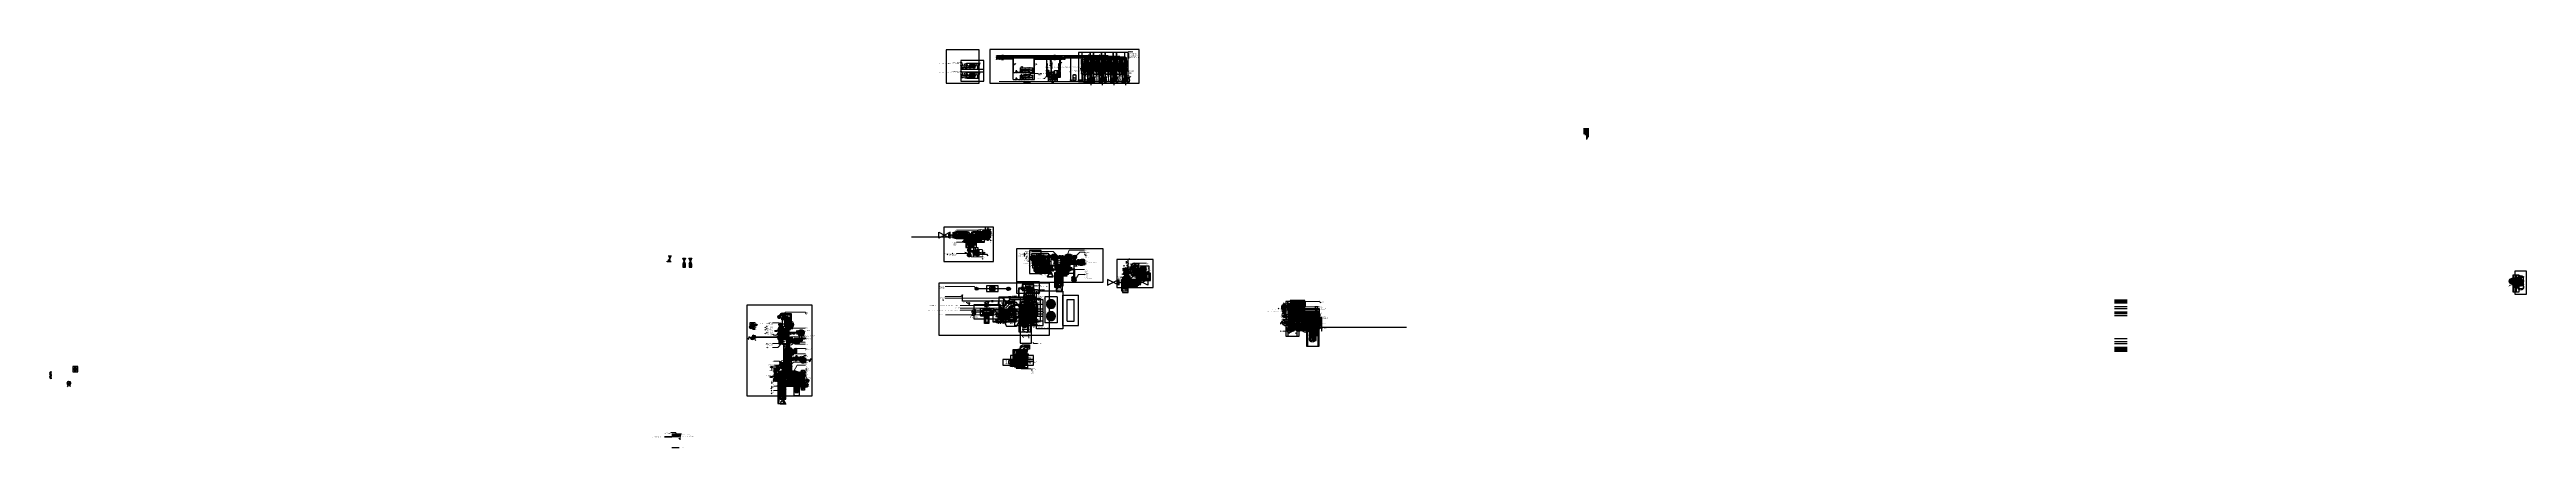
# Model space of a CAD drawing. Extents: x -6836 to 13740, y -142 to 3166.
import ezdxf
from ezdxf import colors
from ezdxf.entities.mleader import LeaderData, LeaderLine
from ezdxf.enums import TextEntityAlignment as Align
from ezdxf.math import Vec2, Vec3

# ---------------------------------------------------------------- set-up
doc = ezdxf.new("R2010")
doc.units = 0
doc.header["$LTSCALE"] = 18
doc.header["$MEASUREMENT"] = 0
doc.linetypes.add('HIDDEN', pattern=[0.375, 0.25, -0.125])
doc.linetypes.add('VENT', pattern=[0.3, 0.2, -0.1])
for name, color, linetype in [('0 @ 1 (1)', 7, 'Continuous'), ('0 @ 1 (2)', 7, 'Continuous'), ('0 @ 128', 7, 'Continuous'), ('0 @ 192', 7, 'Continuous'), ('0 @ 384', 7, 'Continuous'), ('0 @ 48', 7, 'Continuous'), ('0 @ 96', 7, 'Continuous'), ('F-FP-N', 22, 'Continuous'), ('F-FP-N @ 1', 22, 'Continuous'), ('F-FP-N @ 128', 22, 'Continuous'), ('F-FP-N @ 192', 22, 'Continuous'), ('F-FP-N @ 384', 22, 'Continuous'), ('F-FP-N @ 48', 22, 'Continuous'), ('F-FP-N @ 64', 22, 'Continuous'), ('F-FP-N @ 768', 22, 'Continuous'), ('F-FP-N @ 96', 22, 'Continuous'), ('G-EQPM', 3, 'Continuous'), ('LAYER_1', 8, 'Continuous'), ('M-EQP-N', 8, 'Continuous'), ('P-14HW-N', 3, 'Continuous'), ('P-14HW-N @ 1 (1)', 3, 'Continuous'), ('P-14HW-N @ 1 (2)', 3, 'Continuous'), ('P-14HW-N @ 12', 3, 'Continuous'), ('P-14HW-N @ 128', 3, 'Continuous'), ('P-14HW-N @ 16', 3, 'Continuous'), ('P-14HW-N @ 192', 3, 'Continuous'), ('P-14HW-N @ 2', 3, 'Continuous'), ('P-14HW-N @ 24', 3, 'Continuous'), ('P-14HW-N @ 384', 3, 'Continuous'), ('P-14HW-N @ 4', 3, 'Continuous'), ('P-14HW-N @ 48', 3, 'Continuous'), ('P-14HW-N @ 64', 3, 'Continuous'), ('P-14HW-N @ 768', 3, 'Continuous'), ('P-14HW-N @ 8', 3, 'Continuous'), ('P-14HW-N @ 96', 3, 'Continuous'), ('P-14HWC-N', 6, 'Continuous'), ('P-14HWC-N @ 1', 6, 'Continuous'), ('P-14HWC-N @ 192', 6, 'Continuous'), ('P-14HWC-N @ 384', 6, 'Continuous'), ('P-14HWC-N @ 48', 6, 'Continuous'), ('P-14HWC-N @ 96', 6, 'Continuous'), ('P-ANNO-TEXT', 70, 'Continuous'), ('P-CW-N', 4, 'Continuous'), ('P-CW-N @ 1 (1)', 4, 'Continuous'), ('P-CW-N @ 1 (2)', 4, 'Continuous'), ('P-CW-N @ 12', 4, 'Continuous'), ('P-CW-N @ 128', 4, 'Continuous'), ('P-CW-N @ 16', 4, 'Continuous'), ('P-CW-N @ 192', 4, 'Continuous'), ('P-CW-N @ 2', 4, 'Continuous'), ('P-CW-N @ 24', 4, 'Continuous'), ('P-CW-N @ 384', 4, 'Continuous'), ('P-CW-N @ 4', 4, 'Continuous'), ('P-CW-N @ 48', 4, 'Continuous'), ('P-CW-N @ 64', 4, 'Continuous'), ('P-CW-N @ 768', 4, 'Continuous'), ('P-CW-N @ 8', 4, 'Continuous'), ('P-CW-N @ 96', 4, 'Continuous'), ('P-EQMT-N', 3, 'Continuous'), ('P-EQMT-N @ 1', 3, 'Continuous'), ('P-EQMT-N @ 192', 3, 'Continuous'), ('P-EQMT-N @ 384', 3, 'Continuous'), ('P-EQMT-N @ 48', 3, 'Continuous'), ('P-EQMT-N @ 96', 3, 'Continuous'), ('P-FIXT-N', 3, 'Continuous'), ('P-FIXT-N @ 1 (1)', 3, 'Continuous'), ('P-FIXT-N @ 1 (2)', 3, 'Continuous'), ('P-FIXT-N @ 12', 3, 'Continuous'), ('P-FIXT-N @ 128', 3, 'Continuous'), ('P-FIXT-N @ 16', 3, 'Continuous'), ('P-FIXT-N @ 192', 3, 'Continuous'), ('P-FIXT-N @ 2', 3, 'Continuous'), ('P-FIXT-N @ 24', 3, 'Continuous'), ('P-FIXT-N @ 384', 3, 'Continuous'), ('P-FIXT-N @ 4', 3, 'Continuous'), ('P-FIXT-N @ 48', 3, 'Continuous'), ('P-FIXT-N @ 64', 3, 'Continuous'), ('P-FIXT-N @ 768', 3, 'Continuous'), ('P-FIXT-N @ 8', 3, 'Continuous'), ('P-FIXT-N @ 96', 3, 'Continuous'), ('P-FIXT-N-N', 3, 'Continuous'), ('P-FIXT-N-N @ 1 (1)', 3, 'Continuous'), ('P-FIXT-N-N @ 1 (2)', 3, 'Continuous'), ('P-FIXT-N-N @ 12', 3, 'Continuous'), ('P-FIXT-N-N @ 128', 3, 'Continuous'), ('P-FIXT-N-N @ 16', 3, 'Continuous'), ('P-FIXT-N-N @ 192', 3, 'Continuous'), ('P-FIXT-N-N @ 2', 3, 'Continuous'), ('P-FIXT-N-N @ 24', 3, 'Continuous'), ('P-FIXT-N-N @ 384', 3, 'Continuous'), ('P-FIXT-N-N @ 4', 3, 'Continuous'), ('P-FIXT-N-N @ 48', 3, 'Continuous'), ('P-FIXT-N-N @ 64', 3, 'Continuous'), ('P-FIXT-N-N @ 768', 3, 'Continuous'), ('P-FIXT-N-N @ 8', 3, 'Continuous'), ('P-FIXT-N-N @ 96', 3, 'Continuous'), ('P-HW-N', 1, 'Continuous'), ('P-HW-N @ 1 (1)', 1, 'Continuous'), ('P-HW-N @ 1 (2)', 1, 'Continuous'), ('P-HW-N @ 12', 1, 'Continuous'), ('P-HW-N @ 128', 1, 'Continuous'), ('P-HW-N @ 16', 1, 'Continuous'), ('P-HW-N @ 192', 1, 'Continuous'), ('P-HW-N @ 2', 1, 'Continuous'), ('P-HW-N @ 24', 1, 'Continuous'), ('P-HW-N @ 384', 1, 'Continuous'), ('P-HW-N @ 4', 1, 'Continuous'), ('P-HW-N @ 48', 1, 'Continuous'), ('P-HW-N @ 64', 1, 'Continuous'), ('P-HW-N @ 768', 1, 'Continuous'), ('P-HW-N @ 8', 1, 'Continuous'), ('P-HW-N @ 96', 1, 'Continuous'), ('P-HWC-N', 2, 'Continuous'), ('P-HWC-N @ 1 (1)', 2, 'Continuous'), ('P-HWC-N @ 1 (2)', 2, 'Continuous'), ('P-HWC-N @ 12', 2, 'Continuous'), ('P-HWC-N @ 128', 2, 'Continuous'), ('P-HWC-N @ 16', 2, 'Continuous'), ('P-HWC-N @ 192', 2, 'Continuous'), ('P-HWC-N @ 2', 2, 'Continuous'), ('P-HWC-N @ 24', 2, 'Continuous'), ('P-HWC-N @ 384', 2, 'Continuous'), ('P-HWC-N @ 4', 2, 'Continuous'), ('P-HWC-N @ 48', 2, 'Continuous'), ('P-HWC-N @ 64', 2, 'Continuous'), ('P-HWC-N @ 768', 2, 'Continuous'), ('P-HWC-N @ 8', 2, 'Continuous'), ('P-HWC-N @ 96', 2, 'Continuous'), ('P-IW-N', 1, 'Continuous'), ('P-IW-N @ 1 (1)', 1, 'Continuous'), ('P-IW-N @ 1 (2)', 1, 'Continuous'), ('P-IW-N @ 12', 1, 'Continuous'), ('P-IW-N @ 128', 1, 'Continuous'), ('P-IW-N @ 16', 1, 'Continuous'), ('P-IW-N @ 192', 1, 'Continuous'), ('P-IW-N @ 2', 1, 'Continuous'), ('P-IW-N @ 24', 1, 'Continuous'), ('P-IW-N @ 384', 1, 'Continuous'), ('P-IW-N @ 4', 1, 'Continuous'), ('P-IW-N @ 48', 1, 'Continuous'), ('P-IW-N @ 64', 1, 'Continuous'), ('P-IW-N @ 768', 1, 'Continuous'), ('P-IW-N @ 8', 1, 'Continuous'), ('P-IW-N @ 96', 1, 'Continuous'), ('P-KW-N', 1, 'Continuous'), ('P-KW-N @ 1', 1, 'Continuous'), ('P-KW-N @ 192', 1, 'Continuous'), ('P-KW-N @ 384', 1, 'Continuous'), ('P-KW-N @ 48', 1, 'Continuous'), ('P-KW-N @ 96', 1, 'Continuous'), ('P-NDCW-N', 4, 'Continuous'), ('P-NDCW-N @ 1 (1)', 4, 'Continuous'), ('P-NDCW-N @ 1 (2)', 4, 'Continuous'), ('P-NDCW-N @ 12', 4, 'Continuous'), ('P-NDCW-N @ 128', 4, 'Continuous'), ('P-NDCW-N @ 16', 4, 'Continuous'), ('P-NDCW-N @ 192', 4, 'Continuous'), ('P-NDCW-N @ 2', 4, 'Continuous'), ('P-NDCW-N @ 24', 4, 'Continuous'), ('P-NDCW-N @ 384', 4, 'Continuous'), ('P-NDCW-N @ 4', 4, 'Continuous'), ('P-NDCW-N @ 48', 4, 'Continuous'), ('P-NDCW-N @ 64', 4, 'Continuous'), ('P-NDCW-N @ 768', 4, 'Continuous'), ('P-NDCW-N @ 8', 4, 'Continuous'), ('P-NDCW-N @ 96', 4, 'Continuous'), ('P-PLBG-ITEM', 70, 'Continuous'), ('P-SAN-N', 6, 'Continuous'), ('P-SAN-N @ 1 (1)', 6, 'Continuous'), ('P-SAN-N @ 1 (2)', 6, 'Continuous'), ('P-SAN-N @ 12', 6, 'Continuous'), ('P-SAN-N @ 128', 6, 'Continuous'), ('P-SAN-N @ 16', 6, 'Continuous'), ('P-SAN-N @ 192', 6, 'Continuous'), ('P-SAN-N @ 2', 6, 'Continuous'), ('P-SAN-N @ 24', 6, 'Continuous'), ('P-SAN-N @ 384', 6, 'Continuous'), ('P-SAN-N @ 4', 6, 'Continuous'), ('P-SAN-N @ 48', 6, 'Continuous'), ('P-SAN-N @ 64', 6, 'Continuous'), ('P-SAN-N @ 768', 6, 'Continuous'), ('P-SAN-N @ 8', 6, 'Continuous'), ('P-SAN-N @ 96', 6, 'Continuous'), ('P-SANV-N', 5, 'VENT'), ('P-SANV-N @ 1 (1)', 5, 'VENT'), ('P-SANV-N @ 1 (2)', 5, 'VENT'), ('P-SANV-N @ 12', 5, 'VENT'), ('P-SANV-N @ 128', 5, 'VENT'), ('P-SANV-N @ 16', 5, 'VENT'), ('P-SANV-N @ 192', 5, 'VENT'), ('P-SANV-N @ 2', 5, 'VENT'), ('P-SANV-N @ 24', 5, 'VENT'), ('P-SANV-N @ 384', 5, 'VENT'), ('P-SANV-N @ 4', 5, 'VENT'), ('P-SANV-N @ 48', 5, 'VENT'), ('P-SANV-N @ 64', 5, 'VENT'), ('P-SANV-N @ 768', 5, 'VENT'), ('P-SANV-N @ 8', 5, 'VENT'), ('P-SANV-N @ 96', 5, 'VENT'), ('P-STRM-N', 2, 'Continuous'), ('P-STRM-N @ 1 (1)', 2, 'Continuous'), ('P-STRM-N @ 1 (2)', 2, 'Continuous'), ('P-STRM-N @ 12', 2, 'Continuous'), ('P-STRM-N @ 128', 2, 'Continuous'), ('P-STRM-N @ 16', 2, 'Continuous'), ('P-STRM-N @ 192', 2, 'Continuous'), ('P-STRM-N @ 2', 2, 'Continuous'), ('P-STRM-N @ 24', 2, 'Continuous'), ('P-STRM-N @ 384', 2, 'Continuous'), ('P-STRM-N @ 4', 2, 'Continuous'), ('P-STRM-N @ 48', 2, 'Continuous'), ('P-STRM-N @ 64', 2, 'Continuous'), ('P-STRM-N @ 768', 2, 'Continuous'), ('P-STRM-N @ 8', 2, 'Continuous'), ('P-STRM-N @ 96', 2, 'Continuous'), ('P-TP-N', 6, 'Continuous'), ('P-TP-N @ 1 (1)', 6, 'Continuous'), ('P-TP-N @ 1 (2)', 6, 'Continuous'), ('P-TP-N @ 12', 6, 'Continuous'), ('P-TP-N @ 128', 6, 'Continuous'), ('P-TP-N @ 16', 6, 'Continuous'), ('P-TP-N @ 192', 6, 'Continuous'), ('P-TP-N @ 2', 6, 'Continuous'), ('P-TP-N @ 24', 6, 'Continuous'), ('P-TP-N @ 384', 6, 'Continuous'), ('P-TP-N @ 4', 6, 'Continuous'), ('P-TP-N @ 48', 6, 'Continuous'), ('P-TP-N @ 64', 6, 'Continuous'), ('P-TP-N @ 768', 6, 'Continuous'), ('P-TP-N @ 8', 6, 'Continuous'), ('P-TP-N @ 96', 6, 'Continuous')]:
    doc.layers.add(name, color=color, linetype=linetype)
for name, color, linetype, lineweight in [('G-ANNO-TEXT', 70, 'Continuous', 0), ('G-ANNO-TEXT @ 1', 70, 'Continuous', 0), ('G-ANNO-TEXT @ 192', 70, 'Continuous', 0), ('G-ANNO-TEXT @ 384', 70, 'Continuous', 0), ('G-ANNO-TEXT @ 48', 70, 'Continuous', 0), ('G-ANNO-TEXT @ 96', 70, 'Continuous', 0), ('P-FIXT-E', 54, 'Continuous', 25), ('P-GAS-E', 72, 'Continuous', 25), ('P-GAS-E @ 1 (1)', 72, 'Continuous', 25), ('P-GAS-E @ 1 (2)', 72, 'Continuous', 25), ('P-GAS-E @ 12', 72, 'Continuous', 25), ('P-GAS-E @ 128', 72, 'Continuous', 25), ('P-GAS-E @ 16', 72, 'Continuous', 25), ('P-GAS-E @ 192', 72, 'Continuous', 25), ('P-GAS-E @ 2', 72, 'Continuous', 25), ('P-GAS-E @ 24', 72, 'Continuous', 25), ('P-GAS-E @ 384', 72, 'Continuous', 25), ('P-GAS-E @ 4', 72, 'Continuous', 25), ('P-GAS-E @ 48', 72, 'Continuous', 25), ('P-GAS-E @ 64', 72, 'Continuous', 25), ('P-GAS-E @ 768', 72, 'Continuous', 25), ('P-GAS-E @ 8', 72, 'Continuous', 25), ('P-GAS-E @ 96', 72, 'Continuous', 25), ('P-GAS-N', 3, 'Continuous', 60), ('P-GAS-N @ 1 (1)', 3, 'Continuous', 60), ('P-GAS-N @ 1 (2)', 3, 'Continuous', 60), ('P-GAS-N @ 12', 3, 'Continuous', 60), ('P-GAS-N @ 128', 3, 'Continuous', 60), ('P-GAS-N @ 16', 3, 'Continuous', 60), ('P-GAS-N @ 192', 3, 'Continuous', 60), ('P-GAS-N @ 2', 3, 'Continuous', 60), ('P-GAS-N @ 24', 3, 'Continuous', 60), ('P-GAS-N @ 384', 3, 'Continuous', 60), ('P-GAS-N @ 4', 3, 'Continuous', 60), ('P-GAS-N @ 48', 3, 'Continuous', 60), ('P-GAS-N @ 64', 3, 'Continuous', 60), ('P-GAS-N @ 768', 3, 'Continuous', 60), ('P-GAS-N @ 8', 3, 'Continuous', 60), ('P-GAS-N @ 96', 3, 'Continuous', 60), ('P-WH-EXH-N', 133, 'VENT', 60), ('P-WH-EXH-N @ 1 (1)', 133, 'VENT', 60), ('P-WH-EXH-N @ 1 (2)', 133, 'VENT', 60), ('P-WH-EXH-N @ 128', 133, 'VENT', 60), ('P-WH-EXH-N @ 192', 133, 'VENT', 60), ('P-WH-EXH-N @ 384', 133, 'VENT', 60), ('P-WH-EXH-N @ 48', 133, 'VENT', 60), ('P-WH-EXH-N @ 64', 133, 'VENT', 60), ('P-WH-EXH-N @ 768', 133, 'VENT', 60), ('P-WH-EXH-N @ 96', 133, 'VENT', 60), ('P-WH-INT-N', 213, 'Continuous', 60), ('P-WH-INT-N @ 1 (1)', 213, 'Continuous', 60), ('P-WH-INT-N @ 1 (2)', 213, 'Continuous', 60), ('P-WH-INT-N @ 128', 213, 'Continuous', 60), ('P-WH-INT-N @ 192', 213, 'Continuous', 60), ('P-WH-INT-N @ 384', 213, 'Continuous', 60), ('P-WH-INT-N @ 48', 213, 'Continuous', 60), ('P-WH-INT-N @ 64', 213, 'Continuous', 60), ('P-WH-INT-N @ 768', 213, 'Continuous', 60), ('P-WH-INT-N @ 96', 213, 'Continuous', 60)]:
    doc.layers.add(name, color=color, linetype=linetype, lineweight=lineweight)
doc.styles.add('Arial', font='arial.ttf')
doc.styles.add('Arial Narrow', font='ARIALN.TTF')
doc.styles.add('SLDTEXTSTYLE0', font='TXT', dxfattribs={"width": 0.75})
doc.styles.get("Standard").update_dxf_attribs({"font": 'txt.shx'})
doc.dimstyles.new('Loop048', dxfattribs={"dimscale": 0, "dimtxt": 0.09375, "dimasz": 0.03125, "dimexe": 0.0625, "dimexo": 0.0625, "dimgap": 0.09375, "dimtad": 1, "dimdec": 4, "dimzin": 3, "dimdsep": 46, "dimlunit": 4, "dimtxsty": 'Arial', "dimblk": 'OBLIQUE', "dimcen": 0.09375, "dimdle": 0.0625, "dimclrd": 256, "dimclre": 256, "dimclrt": 256, "dimadec": 4, "dimazin": 0, "dimtfac": 0.8, "dimtdec": 4, "dimtix": 1, "dimtofl": 0, "dimtmove": 1, "dimatfit": 0, "dimldrblk": 'LeaderNoteBlock', "dimfxl": 1, "dimfrac": 1, "dimtolj": 1, "dimtzin": 0, "dimlwd": -1, "dimlwe": -1, "dimarcsym": 0})
doc.dimstyles.new('SLDDIMSTYLE4', dxfattribs={"dimtxt": 0.18, "dimasz": 0.25, "dimexe": 0, "dimexo": 0.0625, "dimgap": 0, "dimtad": 0, "dimtih": 1, "dimtoh": 1, "dimdec": 0, "dimrnd": 1e-09, "dimzin": 0, "dimdsep": 46, "dimtxsty": 'Standard', "dimsah": 1, "dimcen": 0.09, "dimadec": 0, "dimazin": 0, "dimtfac": 0.25, "dimtdec": 0, "dimtofl": 0, "dimtmove": 0, "dimatfit": 3, "dimfxl": 1, "dimtolj": 1, "dimtzin": 0, "dimarcsym": 0})
doc.dimstyles.get("Standard").update_dxf_attribs({"dimtxt": 0.18, "dimasz": 0.18, "dimexe": 0.18, "dimexo": 0.0625, "dimgap": 0.09, "dimtad": 0, "dimtih": 1, "dimtoh": 1, "dimdec": 4, "dimzin": 0, "dimdsep": 46, "dimtxsty": 'Standard', "dimcen": 0.09, "dimadec": 0, "dimazin": 0, "dimtfac": 1, "dimtdec": 4, "dimtofl": 0, "dimtmove": 0, "dimatfit": 3, "dimfxl": 1, "dimtolj": 1, "dimtzin": 0, "dimarcsym": 0})

# ---------------------------------------------------------------- blocks, each defined once
blk = doc.blocks.new('*U8')
at = {"linetype": 'Continuous'}
for p, q in [((-0.022, 0.065), (0.021, 0.065)), ((0, 0.031), (0, 0.086))]:
    blk.add_line(p, q, dxfattribs=at)
blk.add_lwpolyline([(0.062, -0.031), (-0.062, -0.031), (-0.062, 0.031), (0.062, 0.031)], close=True, dxfattribs=at)
blk = doc.blocks.new('*U2252')
at = {"layer": 'P-EQMT-N @ 1'}
blk.add_blockref('*U8', (1169.999952, 542.5), dxfattribs=at)
at = {"layer": 'P-EQMT-N @ 192', "xscale": 192, "yscale": 192, "zscale": 192}
blk.add_blockref('*U8', (1169.999952, 542.5), dxfattribs=at)
at = {"layer": 'P-EQMT-N @ 384', "xscale": 384, "yscale": 384, "zscale": 384}
blk.add_blockref('*U8', (1169.999952, 542.5), dxfattribs=at)
at = {"layer": 'P-EQMT-N @ 48', "xscale": 48, "yscale": 48, "zscale": 48}
blk.add_blockref('*U8', (1169.999952, 542.5), dxfattribs=at)
at = {"layer": 'P-EQMT-N @ 96', "xscale": 96, "yscale": 96, "zscale": 96}
blk.add_blockref('*U8', (1169.999952, 542.5), dxfattribs=at)
blk = doc.blocks.new('*U3')
at = {"linetype": 'Continuous'}
blk.add_arc((0, 0), 0.0311, 232.567, 127.433, dxfattribs=at)
blk = doc.blocks.new('*U2253')
at = {"layer": 'P-CW-N @ 1 (1)', "rotation": 270}
blk.add_blockref('*U3', (1176, 543), dxfattribs=at)
at = {"layer": 'P-CW-N @ 192', "xscale": 192, "yscale": 192, "zscale": 192, "rotation": 270}
blk.add_blockref('*U3', (1176, 543), dxfattribs=at)
at = {"layer": 'P-CW-N @ 384', "xscale": 384, "yscale": 384, "zscale": 384, "rotation": 270}
blk.add_blockref('*U3', (1176, 543), dxfattribs=at)
at = {"layer": 'P-CW-N @ 48', "xscale": 48, "yscale": 48, "zscale": 48, "rotation": 270}
blk.add_blockref('*U3', (1176, 543), dxfattribs=at)
at = {"layer": 'P-CW-N @ 96', "xscale": 96, "yscale": 96, "zscale": 96, "rotation": 270}
blk.add_blockref('*U3', (1176, 543), dxfattribs=at)
blk = doc.blocks.new('*U2254')
at = {"layer": 'P-14HW-N @ 1 (1)', "rotation": 270}
blk.add_blockref('*U3', (1164, 543), dxfattribs=at)
at = {"layer": 'P-14HW-N @ 192', "xscale": 192, "yscale": 192, "zscale": 192, "rotation": 270}
blk.add_blockref('*U3', (1164, 543), dxfattribs=at)
at = {"layer": 'P-14HW-N @ 384', "xscale": 384, "yscale": 384, "zscale": 384, "rotation": 270}
blk.add_blockref('*U3', (1164, 543), dxfattribs=at)
at = {"layer": 'P-14HW-N @ 48', "xscale": 48, "yscale": 48, "zscale": 48, "rotation": 270}
blk.add_blockref('*U3', (1164, 543), dxfattribs=at)
at = {"layer": 'P-14HW-N @ 96', "xscale": 96, "yscale": 96, "zscale": 96, "rotation": 270}
blk.add_blockref('*U3', (1164, 543), dxfattribs=at)
blk = doc.blocks.new('*U2255')
at = {"layer": 'P-HW-N @ 1 (1)', "rotation": 270}
blk.add_blockref('*U3', (1170, 549), dxfattribs=at)
at = {"layer": 'P-HW-N @ 192', "xscale": 192, "yscale": 192, "zscale": 192, "rotation": 270}
blk.add_blockref('*U3', (1170, 549), dxfattribs=at)
at = {"layer": 'P-HW-N @ 384', "xscale": 384, "yscale": 384, "zscale": 384, "rotation": 270}
blk.add_blockref('*U3', (1170, 549), dxfattribs=at)
at = {"layer": 'P-HW-N @ 48', "xscale": 48, "yscale": 48, "zscale": 48, "rotation": 270}
blk.add_blockref('*U3', (1170, 549), dxfattribs=at)
at = {"layer": 'P-HW-N @ 96', "xscale": 96, "yscale": 96, "zscale": 96, "rotation": 270}
blk.add_blockref('*U3', (1170, 549), dxfattribs=at)
blk = doc.blocks.new('*U2256')
at = {"layer": 'P-14HW-N @ 1 (1)'}
blk.add_blockref('*U3', (1257, 567), dxfattribs=at)
at = {"layer": 'P-14HW-N @ 192', "xscale": 192, "yscale": 192, "zscale": 192}
blk.add_blockref('*U3', (1257, 567), dxfattribs=at)
at = {"layer": 'P-14HW-N @ 384', "xscale": 384, "yscale": 384, "zscale": 384}
blk.add_blockref('*U3', (1257, 567), dxfattribs=at)
at = {"layer": 'P-14HW-N @ 48', "xscale": 48, "yscale": 48, "zscale": 48}
blk.add_blockref('*U3', (1257, 567), dxfattribs=at)
at = {"layer": 'P-14HW-N @ 96', "xscale": 96, "yscale": 96, "zscale": 96}
blk.add_blockref('*U3', (1257, 567), dxfattribs=at)
blk = doc.blocks.new('*U2257')
at = {"layer": 'P-CW-N @ 1 (1)'}
blk.add_blockref('*U3', (1257, 571.5), dxfattribs=at)
at = {"layer": 'P-CW-N @ 192', "xscale": 192, "yscale": 192, "zscale": 192}
blk.add_blockref('*U3', (1257, 571.5), dxfattribs=at)
at = {"layer": 'P-CW-N @ 384', "xscale": 384, "yscale": 384, "zscale": 384}
blk.add_blockref('*U3', (1257, 571.5), dxfattribs=at)
at = {"layer": 'P-CW-N @ 48', "xscale": 48, "yscale": 48, "zscale": 48}
blk.add_blockref('*U3', (1257, 571.5), dxfattribs=at)
at = {"layer": 'P-CW-N @ 96', "xscale": 96, "yscale": 96, "zscale": 96}
blk.add_blockref('*U3', (1257, 571.5), dxfattribs=at)
blk = doc.blocks.new('*U2258')
at = {"layer": 'P-14HW-N @ 1 (1)'}
blk.add_blockref('*U3', (1257, 598.5), dxfattribs=at)
at = {"layer": 'P-14HW-N @ 192', "xscale": 192, "yscale": 192, "zscale": 192}
blk.add_blockref('*U3', (1257, 598.5), dxfattribs=at)
at = {"layer": 'P-14HW-N @ 384', "xscale": 384, "yscale": 384, "zscale": 384}
blk.add_blockref('*U3', (1257, 598.5), dxfattribs=at)
at = {"layer": 'P-14HW-N @ 48', "xscale": 48, "yscale": 48, "zscale": 48}
blk.add_blockref('*U3', (1257, 598.5), dxfattribs=at)
at = {"layer": 'P-14HW-N @ 96', "xscale": 96, "yscale": 96, "zscale": 96}
blk.add_blockref('*U3', (1257, 598.5), dxfattribs=at)
blk = doc.blocks.new('*U2259')
at = {"layer": 'P-CW-N @ 1 (1)'}
blk.add_blockref('*U3', (1257, 541.5), dxfattribs=at)
at = {"layer": 'P-CW-N @ 192', "xscale": 192, "yscale": 192, "zscale": 192}
blk.add_blockref('*U3', (1257, 541.5), dxfattribs=at)
at = {"layer": 'P-CW-N @ 384', "xscale": 384, "yscale": 384, "zscale": 384}
blk.add_blockref('*U3', (1257, 541.5), dxfattribs=at)
at = {"layer": 'P-CW-N @ 48', "xscale": 48, "yscale": 48, "zscale": 48}
blk.add_blockref('*U3', (1257, 541.5), dxfattribs=at)
at = {"layer": 'P-CW-N @ 96', "xscale": 96, "yscale": 96, "zscale": 96}
blk.add_blockref('*U3', (1257, 541.5), dxfattribs=at)
blk = doc.blocks.new('*U2260')
at = {"layer": 'P-GAS-N @ 1 (1)'}
blk.add_blockref('*U3', (1257, 576), dxfattribs=at)
at = {"layer": 'P-GAS-N @ 192', "xscale": 192, "yscale": 192, "zscale": 192}
blk.add_blockref('*U3', (1257, 576), dxfattribs=at)
at = {"layer": 'P-GAS-N @ 384', "xscale": 384, "yscale": 384, "zscale": 384}
blk.add_blockref('*U3', (1257, 576), dxfattribs=at)
at = {"layer": 'P-GAS-N @ 48', "xscale": 48, "yscale": 48, "zscale": 48}
blk.add_blockref('*U3', (1257, 576), dxfattribs=at)
at = {"layer": 'P-GAS-N @ 96', "xscale": 96, "yscale": 96, "zscale": 96}
blk.add_blockref('*U3', (1257, 576), dxfattribs=at)
blk = doc.blocks.new('*U13')
at = {"linetype": 'Continuous'}
blk.add_lwpolyline([(-0.056, -0.056), (0.056, -0.056), (0.056, 0.056), (-0.056, 0.056)], close=True, dxfattribs=at)
at = {"color": 7, "linetype": 'Continuous'}
blk.add_circle((0, 0), 0.01, dxfattribs=at)
blk = doc.blocks.new('*U2261')
at = {"layer": 'P-SAN-N @ 1 (1)'}
blk.add_blockref('*U13', (1240.5, 582), dxfattribs=at)
at = {"layer": 'P-SAN-N @ 192', "xscale": 192, "yscale": 192, "zscale": 192}
blk.add_blockref('*U13', (1240.5, 582), dxfattribs=at)
at = {"layer": 'P-SAN-N @ 384', "xscale": 384, "yscale": 384, "zscale": 384}
blk.add_blockref('*U13', (1240.5, 582), dxfattribs=at)
at = {"layer": 'P-SAN-N @ 48', "xscale": 48, "yscale": 48, "zscale": 48}
blk.add_blockref('*U13', (1240.5, 582), dxfattribs=at)
at = {"layer": 'P-SAN-N @ 96', "xscale": 96, "yscale": 96, "zscale": 96}
blk.add_blockref('*U13', (1240.5, 582), dxfattribs=at)
blk = doc.blocks.new('TrapPrimer')
at = {"linetype": 'Continuous'}
blk.add_circle((0, 0), 0.0829, dxfattribs=at)
at = {"linetype": 'Continuous', "style": 'Arial'}
blk.add_text('TP', height=0.0781, dxfattribs=at).set_placement((0, 0), align=Align.MIDDLE)
blk = doc.blocks.new('*U2262')
at = {"layer": 'P-TP-N @ 1 (1)'}
blk.add_blockref('TrapPrimer', (1240.5, 591), dxfattribs=at)
at = {"layer": 'P-TP-N @ 192', "xscale": 192, "yscale": 192, "zscale": 192}
blk.add_blockref('TrapPrimer', (1240.5, 591), dxfattribs=at)
at = {"layer": 'P-TP-N @ 384', "xscale": 384, "yscale": 384, "zscale": 384}
blk.add_blockref('TrapPrimer', (1240.5, 591), dxfattribs=at)
at = {"layer": 'P-TP-N @ 48', "xscale": 48, "yscale": 48, "zscale": 48}
blk.add_blockref('TrapPrimer', (1240.5, 591), dxfattribs=at)
at = {"layer": 'P-TP-N @ 96', "xscale": 96, "yscale": 96, "zscale": 96}
blk.add_blockref('TrapPrimer', (1240.5, 591), dxfattribs=at)
blk = doc.blocks.new('*U2263')
at = {"layer": 'P-GAS-N @ 1 (1)'}
blk.add_blockref('*U3', (1257, 546), dxfattribs=at)
at = {"layer": 'P-GAS-N @ 192', "xscale": 192, "yscale": 192, "zscale": 192}
blk.add_blockref('*U3', (1257, 546), dxfattribs=at)
at = {"layer": 'P-GAS-N @ 384', "xscale": 384, "yscale": 384, "zscale": 384}
blk.add_blockref('*U3', (1257, 546), dxfattribs=at)
at = {"layer": 'P-GAS-N @ 48', "xscale": 48, "yscale": 48, "zscale": 48}
blk.add_blockref('*U3', (1257, 546), dxfattribs=at)
at = {"layer": 'P-GAS-N @ 96', "xscale": 96, "yscale": 96, "zscale": 96}
blk.add_blockref('*U3', (1257, 546), dxfattribs=at)
blk = doc.blocks.new('*U2264')
at = {"layer": 'P-HWC-N @ 1 (1)', "rotation": 270}
blk.add_blockref('*U3', (1204.5, 558), dxfattribs=at)
at = {"layer": 'P-HWC-N @ 192', "xscale": 192, "yscale": 192, "zscale": 192, "rotation": 270}
blk.add_blockref('*U3', (1204.5, 558), dxfattribs=at)
at = {"layer": 'P-HWC-N @ 384', "xscale": 384, "yscale": 384, "zscale": 384, "rotation": 270}
blk.add_blockref('*U3', (1204.5, 558), dxfattribs=at)
at = {"layer": 'P-HWC-N @ 48', "xscale": 48, "yscale": 48, "zscale": 48, "rotation": 270}
blk.add_blockref('*U3', (1204.5, 558), dxfattribs=at)
at = {"layer": 'P-HWC-N @ 96', "xscale": 96, "yscale": 96, "zscale": 96, "rotation": 270}
blk.add_blockref('*U3', (1204.5, 558), dxfattribs=at)
blk = doc.blocks.new('*U18')
at = {"layer": 'DEFPOINTS'}
blk.add_lwpolyline([(-0.25, -0.062), (0.25, -0.062), (0.25, 0.062), (-0.25, 0.062)], close=True, dxfattribs=at)
at = {"insert": (0, 0.04), "char_height": 0.0781, "width": 0.22378, "attachment_point": 2, "style": 'Arial'}
blk.add_mtext('140%%DHW', dxfattribs=at)
blk = doc.blocks.new('*U2265')
at = {"layer": 'P-14HW-N @ 1 (1)', "linetype": 'ByBlock', "lineweight": -2}
blk.add_blockref('*U18', (1242, 598.5), dxfattribs=at)
at = {"layer": 'P-14HW-N @ 192', "linetype": 'ByBlock', "lineweight": -2, "xscale": 192, "yscale": 192, "zscale": 192}
blk.add_blockref('*U18', (1242, 598.5), dxfattribs=at)
at = {"layer": 'P-14HW-N @ 384', "linetype": 'ByBlock', "lineweight": -2, "xscale": 384, "yscale": 384, "zscale": 384}
blk.add_blockref('*U18', (1242, 598.5), dxfattribs=at)
at = {"layer": 'P-14HW-N @ 48', "linetype": 'ByBlock', "lineweight": -2, "xscale": 48, "yscale": 48, "zscale": 48}
blk.add_blockref('*U18', (1242, 598.5), dxfattribs=at)
at = {"layer": 'P-14HW-N @ 96', "linetype": 'ByBlock', "lineweight": -2, "xscale": 96, "yscale": 96, "zscale": 96}
blk.add_blockref('*U18', (1242, 598.5), dxfattribs=at)
blk = doc.blocks.new('Gas Pipe Type')
at = {"layer": 'DEFPOINTS'}
blk.add_lwpolyline([(-0.125, -0.0625), (0.125, -0.0625), (0.125, 0.0625), (-0.125, 0.0625)], close=True, dxfattribs=at)
at = {"style": 'Arial'}
blk.add_text('G', height=0.0781, dxfattribs=at).set_placement((0, 0), align=Align.MIDDLE)
blk = doc.blocks.new('*U2266')
at = {"layer": 'P-GAS-N @ 1 (1)', "linetype": 'ByBlock', "lineweight": -2}
blk.add_blockref('Gas Pipe Type', (1242, 546), dxfattribs=at)
at = {"layer": 'P-GAS-N @ 192', "linetype": 'ByBlock', "lineweight": -2, "xscale": 192, "yscale": 192, "zscale": 192}
blk.add_blockref('Gas Pipe Type', (1242, 546), dxfattribs=at)
at = {"layer": 'P-GAS-N @ 384', "linetype": 'ByBlock', "lineweight": -2, "xscale": 384, "yscale": 384, "zscale": 384}
blk.add_blockref('Gas Pipe Type', (1242, 546), dxfattribs=at)
at = {"layer": 'P-GAS-N @ 48', "linetype": 'ByBlock', "lineweight": -2, "xscale": 48, "yscale": 48, "zscale": 48}
blk.add_blockref('Gas Pipe Type', (1242, 546), dxfattribs=at)
at = {"layer": 'P-GAS-N @ 96', "linetype": 'ByBlock', "lineweight": -2, "xscale": 96, "yscale": 96, "zscale": 96}
blk.add_blockref('Gas Pipe Type', (1242, 546), dxfattribs=at)
blk = doc.blocks.new('*U2267')
at = {"layer": 'P-GAS-N @ 1 (1)', "linetype": 'ByBlock', "lineweight": -2}
blk.add_blockref('Gas Pipe Type', (1242, 576), dxfattribs=at)
at = {"layer": 'P-GAS-N @ 192', "linetype": 'ByBlock', "lineweight": -2, "xscale": 192, "yscale": 192, "zscale": 192}
blk.add_blockref('Gas Pipe Type', (1242, 576), dxfattribs=at)
at = {"layer": 'P-GAS-N @ 384', "linetype": 'ByBlock', "lineweight": -2, "xscale": 384, "yscale": 384, "zscale": 384}
blk.add_blockref('Gas Pipe Type', (1242, 576), dxfattribs=at)
at = {"layer": 'P-GAS-N @ 48', "linetype": 'ByBlock', "lineweight": -2, "xscale": 48, "yscale": 48, "zscale": 48}
blk.add_blockref('Gas Pipe Type', (1242, 576), dxfattribs=at)
at = {"layer": 'P-GAS-N @ 96', "linetype": 'ByBlock', "lineweight": -2, "xscale": 96, "yscale": 96, "zscale": 96}
blk.add_blockref('Gas Pipe Type', (1242, 576), dxfattribs=at)
blk = doc.blocks.new('*U17')
at = {"layer": 'DEFPOINTS'}
blk.add_lwpolyline([(-0.125, -0.0625), (0.125, -0.0625), (0.125, 0.0625), (-0.125, 0.0625)], close=True, dxfattribs=at)
at = {"style": 'Arial'}
blk.add_text('CW', height=0.07812, dxfattribs=at).set_placement((0, 0), align=Align.MIDDLE)
blk = doc.blocks.new('*U2268')
at = {"layer": 'P-CW-N @ 1 (1)', "linetype": 'ByBlock', "lineweight": -2}
blk.add_blockref('*U17', (1242, 541.5), dxfattribs=at)
at = {"layer": 'P-CW-N @ 192', "linetype": 'ByBlock', "lineweight": -2, "xscale": 192, "yscale": 192, "zscale": 192}
blk.add_blockref('*U17', (1242, 541.5), dxfattribs=at)
at = {"layer": 'P-CW-N @ 384', "linetype": 'ByBlock', "lineweight": -2, "xscale": 384, "yscale": 384, "zscale": 384}
blk.add_blockref('*U17', (1242, 541.5), dxfattribs=at)
at = {"layer": 'P-CW-N @ 48', "linetype": 'ByBlock', "lineweight": -2, "xscale": 48, "yscale": 48, "zscale": 48}
blk.add_blockref('*U17', (1242, 541.5), dxfattribs=at)
at = {"layer": 'P-CW-N @ 96', "linetype": 'ByBlock', "lineweight": -2, "xscale": 96, "yscale": 96, "zscale": 96}
blk.add_blockref('*U17', (1242, 541.5), dxfattribs=at)
blk = doc.blocks.new('*U2269')
at = {"layer": 'P-CW-N @ 1 (1)', "linetype": 'ByBlock', "lineweight": -2}
blk.add_blockref('*U17', (1242, 571.5), dxfattribs=at)
at = {"layer": 'P-CW-N @ 192', "linetype": 'ByBlock', "lineweight": -2, "xscale": 192, "yscale": 192, "zscale": 192}
blk.add_blockref('*U17', (1242, 571.5), dxfattribs=at)
at = {"layer": 'P-CW-N @ 384', "linetype": 'ByBlock', "lineweight": -2, "xscale": 384, "yscale": 384, "zscale": 384}
blk.add_blockref('*U17', (1242, 571.5), dxfattribs=at)
at = {"layer": 'P-CW-N @ 48', "linetype": 'ByBlock', "lineweight": -2, "xscale": 48, "yscale": 48, "zscale": 48}
blk.add_blockref('*U17', (1242, 571.5), dxfattribs=at)
at = {"layer": 'P-CW-N @ 96', "linetype": 'ByBlock', "lineweight": -2, "xscale": 96, "yscale": 96, "zscale": 96}
blk.add_blockref('*U17', (1242, 571.5), dxfattribs=at)
blk = doc.blocks.new('*U2270')
at = {"layer": 'P-14HW-N @ 1 (1)', "linetype": 'ByBlock', "lineweight": -2}
blk.add_blockref('*U18', (1242, 567), dxfattribs=at)
at = {"layer": 'P-14HW-N @ 192', "linetype": 'ByBlock', "lineweight": -2, "xscale": 192, "yscale": 192, "zscale": 192}
blk.add_blockref('*U18', (1242, 567), dxfattribs=at)
at = {"layer": 'P-14HW-N @ 384', "linetype": 'ByBlock', "lineweight": -2, "xscale": 384, "yscale": 384, "zscale": 384}
blk.add_blockref('*U18', (1242, 567), dxfattribs=at)
at = {"layer": 'P-14HW-N @ 48', "linetype": 'ByBlock', "lineweight": -2, "xscale": 48, "yscale": 48, "zscale": 48}
blk.add_blockref('*U18', (1242, 567), dxfattribs=at)
at = {"layer": 'P-14HW-N @ 96', "linetype": 'ByBlock', "lineweight": -2, "xscale": 96, "yscale": 96, "zscale": 96}
blk.add_blockref('*U18', (1242, 567), dxfattribs=at)
blk = doc.blocks.new('*U23')
h = blk.add_hatch()
h.set_pattern_fill('ANSI31', color=256, scale=0.025, angle=135)
edge = h.paths.add_edge_path()
edge.add_arc((0, 0), 0.0313, 0, 360)
blk.add_circle((0, 0), 0.0312)
blk = doc.blocks.new('*U2277')
at = {"layer": 'P-HW-N @ 1 (1)'}
blk.add_blockref('*U23', (1186.5, 540), dxfattribs=at)
at = {"layer": 'P-HW-N @ 192', "xscale": 192, "yscale": 192, "zscale": 192}
blk.add_blockref('*U23', (1186.5, 540), dxfattribs=at)
at = {"layer": 'P-HW-N @ 384', "xscale": 384, "yscale": 384, "zscale": 384}
blk.add_blockref('*U23', (1186.5, 540), dxfattribs=at)
at = {"layer": 'P-HW-N @ 48', "xscale": 48, "yscale": 48, "zscale": 48}
blk.add_blockref('*U23', (1186.5, 540), dxfattribs=at)
at = {"layer": 'P-HW-N @ 96', "xscale": 96, "yscale": 96, "zscale": 96}
blk.add_blockref('*U23', (1186.5, 540), dxfattribs=at)
blk = doc.blocks.new('*U2278')
at = {"layer": 'P-CW-N @ 1 (1)'}
blk.add_blockref('*U23', (1191, 540), dxfattribs=at)
at = {"layer": 'P-CW-N @ 192', "xscale": 192, "yscale": 192, "zscale": 192}
blk.add_blockref('*U23', (1191, 540), dxfattribs=at)
at = {"layer": 'P-CW-N @ 384', "xscale": 384, "yscale": 384, "zscale": 384}
blk.add_blockref('*U23', (1191, 540), dxfattribs=at)
at = {"layer": 'P-CW-N @ 48', "xscale": 48, "yscale": 48, "zscale": 48}
blk.add_blockref('*U23', (1191, 540), dxfattribs=at)
at = {"layer": 'P-CW-N @ 96', "xscale": 96, "yscale": 96, "zscale": 96}
blk.add_blockref('*U23', (1191, 540), dxfattribs=at)
blk = doc.blocks.new('*U2279')
at = {"layer": 'P-HWC-N @ 1 (1)'}
blk.add_blockref('*U23', (1195.5, 540), dxfattribs=at)
at = {"layer": 'P-HWC-N @ 192', "xscale": 192, "yscale": 192, "zscale": 192}
blk.add_blockref('*U23', (1195.5, 540), dxfattribs=at)
at = {"layer": 'P-HWC-N @ 384', "xscale": 384, "yscale": 384, "zscale": 384}
blk.add_blockref('*U23', (1195.5, 540), dxfattribs=at)
at = {"layer": 'P-HWC-N @ 48', "xscale": 48, "yscale": 48, "zscale": 48}
blk.add_blockref('*U23', (1195.5, 540), dxfattribs=at)
at = {"layer": 'P-HWC-N @ 96', "xscale": 96, "yscale": 96, "zscale": 96}
blk.add_blockref('*U23', (1195.5, 540), dxfattribs=at)
blk = doc.blocks.new('*U2280')
at = {"layer": 'P-GAS-N @ 1 (1)'}
blk.add_blockref('*U23', (1200, 540), dxfattribs=at)
at = {"layer": 'P-GAS-N @ 192', "xscale": 192, "yscale": 192, "zscale": 192}
blk.add_blockref('*U23', (1200, 540), dxfattribs=at)
at = {"layer": 'P-GAS-N @ 384', "xscale": 384, "yscale": 384, "zscale": 384}
blk.add_blockref('*U23', (1200, 540), dxfattribs=at)
at = {"layer": 'P-GAS-N @ 48', "xscale": 48, "yscale": 48, "zscale": 48}
blk.add_blockref('*U23', (1200, 540), dxfattribs=at)
at = {"layer": 'P-GAS-N @ 96', "xscale": 96, "yscale": 96, "zscale": 96}
blk.add_blockref('*U23', (1200, 540), dxfattribs=at)
blk = doc.blocks.new('*U2281')
at = {"layer": 'P-14HWC-N @ 1'}
blk.add_blockref('*U23', (1204.5, 540), dxfattribs=at)
at = {"layer": 'P-14HWC-N @ 192', "xscale": 192, "yscale": 192, "zscale": 192}
blk.add_blockref('*U23', (1204.5, 540), dxfattribs=at)
at = {"layer": 'P-14HWC-N @ 384', "xscale": 384, "yscale": 384, "zscale": 384}
blk.add_blockref('*U23', (1204.5, 540), dxfattribs=at)
at = {"layer": 'P-14HWC-N @ 48', "xscale": 48, "yscale": 48, "zscale": 48}
blk.add_blockref('*U23', (1204.5, 540), dxfattribs=at)
at = {"layer": 'P-14HWC-N @ 96', "xscale": 96, "yscale": 96, "zscale": 96}
blk.add_blockref('*U23', (1204.5, 540), dxfattribs=at)
blk = doc.blocks.new('*U2282')
at = {"layer": 'P-14HW-N @ 1 (1)'}
blk.add_blockref('*U23', (1209, 540), dxfattribs=at)
at = {"layer": 'P-14HW-N @ 192', "xscale": 192, "yscale": 192, "zscale": 192}
blk.add_blockref('*U23', (1209, 540), dxfattribs=at)
at = {"layer": 'P-14HW-N @ 384', "xscale": 384, "yscale": 384, "zscale": 384}
blk.add_blockref('*U23', (1209, 540), dxfattribs=at)
at = {"layer": 'P-14HW-N @ 48', "xscale": 48, "yscale": 48, "zscale": 48}
blk.add_blockref('*U23', (1209, 540), dxfattribs=at)
at = {"layer": 'P-14HW-N @ 96', "xscale": 96, "yscale": 96, "zscale": 96}
blk.add_blockref('*U23', (1209, 540), dxfattribs=at)
blk = doc.blocks.new('*U6')
at = {"color": 0}
for points in [[(0, 0.062), (-0.125, 0.062), (-0.125, 0.125), (-0.077, 0.125)], [(0, 0.219), (0.125, 0.219), (0.125, 0.156), (0.077, 0.156)]]:
    blk.add_lwpolyline(points, dxfattribs=at)
blk.add_circle((0, 0.141), 0.0781, dxfattribs=at)
at = {"color": 0, "linetype": 'Continuous'}
blk.add_arc((0, 0.141), 0.0311, 232.567, 127.433, dxfattribs=at)
blk = doc.blocks.new('*U2283')
at = {"layer": 'P-HWC-N @ 1 (1)'}
blk.add_blockref('*U6', (1257, 628.5), dxfattribs=at)
at = {"layer": 'P-HWC-N @ 192', "xscale": 192, "yscale": 192, "zscale": 192}
blk.add_blockref('*U6', (1257, 628.5), dxfattribs=at)
at = {"layer": 'P-HWC-N @ 384', "xscale": 384, "yscale": 384, "zscale": 384}
blk.add_blockref('*U6', (1257, 628.5), dxfattribs=at)
at = {"layer": 'P-HWC-N @ 48', "xscale": 48, "yscale": 48, "zscale": 48}
blk.add_blockref('*U6', (1257, 628.5), dxfattribs=at)
at = {"layer": 'P-HWC-N @ 96', "xscale": 96, "yscale": 96, "zscale": 96}
blk.add_blockref('*U6', (1257, 628.5), dxfattribs=at)
blk = doc.blocks.new('*U2284')
at = {"layer": 'P-HWC-N @ 1 (1)'}
blk.add_blockref('*U6', (1257, 615), dxfattribs=at)
at = {"layer": 'P-HWC-N @ 192', "xscale": 192, "yscale": 192, "zscale": 192}
blk.add_blockref('*U6', (1257, 615), dxfattribs=at)
at = {"layer": 'P-HWC-N @ 384', "xscale": 384, "yscale": 384, "zscale": 384}
blk.add_blockref('*U6', (1257, 615), dxfattribs=at)
at = {"layer": 'P-HWC-N @ 48', "xscale": 48, "yscale": 48, "zscale": 48}
blk.add_blockref('*U6', (1257, 615), dxfattribs=at)
at = {"layer": 'P-HWC-N @ 96', "xscale": 96, "yscale": 96, "zscale": 96}
blk.add_blockref('*U6', (1257, 615), dxfattribs=at)
blk = doc.blocks.new('*U15')
at = {"linetype": 'Continuous'}
blk.add_arc((0, 0), 0.0311, 52.567, 307.433, dxfattribs=at)
blk = doc.blocks.new('*U2285')
at = {"layer": 'P-HWC-N @ 1 (1)', "rotation": 180}
blk.add_blockref('*U15', (1248, 609), dxfattribs=at)
at = {"layer": 'P-HWC-N @ 192', "xscale": 192, "yscale": 192, "zscale": 192, "rotation": 180}
blk.add_blockref('*U15', (1248, 609), dxfattribs=at)
at = {"layer": 'P-HWC-N @ 384', "xscale": 384, "yscale": 384, "zscale": 384, "rotation": 180}
blk.add_blockref('*U15', (1248, 609), dxfattribs=at)
at = {"layer": 'P-HWC-N @ 48', "xscale": 48, "yscale": 48, "zscale": 48, "rotation": 180}
blk.add_blockref('*U15', (1248, 609), dxfattribs=at)
at = {"layer": 'P-HWC-N @ 96', "xscale": 96, "yscale": 96, "zscale": 96, "rotation": 180}
blk.add_blockref('*U15', (1248, 609), dxfattribs=at)
blk = doc.blocks.new('*U16')
at = {"layer": 'DEFPOINTS'}
blk.add_lwpolyline([(-0.15625, -0.0625), (0.15625, -0.0625), (0.15625, 0.0625), (-0.15625, 0.0625)], close=True, dxfattribs=at)
at = {"style": 'Arial'}
blk.add_text('HWC', height=0.078125, dxfattribs=at).set_placement((0, 0), align=Align.MIDDLE)
blk = doc.blocks.new('*U2286')
at = {"layer": 'P-HWC-N @ 1 (1)', "linetype": 'ByBlock', "lineweight": -2}
blk.add_blockref('*U16', (1225.5, 646.5), dxfattribs=at)
at = {"layer": 'P-HWC-N @ 192', "linetype": 'ByBlock', "lineweight": -2, "xscale": 192, "yscale": 192, "zscale": 192}
blk.add_blockref('*U16', (1225.5, 646.5), dxfattribs=at)
at = {"layer": 'P-HWC-N @ 384', "linetype": 'ByBlock', "lineweight": -2, "xscale": 384, "yscale": 384, "zscale": 384}
blk.add_blockref('*U16', (1225.5, 646.5), dxfattribs=at)
at = {"layer": 'P-HWC-N @ 48', "linetype": 'ByBlock', "lineweight": -2, "xscale": 48, "yscale": 48, "zscale": 48}
blk.add_blockref('*U16', (1225.5, 646.5), dxfattribs=at)
at = {"layer": 'P-HWC-N @ 96', "linetype": 'ByBlock', "lineweight": -2, "xscale": 96, "yscale": 96, "zscale": 96}
blk.add_blockref('*U16', (1225.5, 646.5), dxfattribs=at)
blk = doc.blocks.new('*U2287')
at = {"layer": 'P-HWC-N @ 1 (1)', "linetype": 'ByBlock', "lineweight": -2}
blk.add_blockref('*U16', (1225.5, 609), dxfattribs=at)
at = {"layer": 'P-HWC-N @ 192', "linetype": 'ByBlock', "lineweight": -2, "xscale": 192, "yscale": 192, "zscale": 192}
blk.add_blockref('*U16', (1225.5, 609), dxfattribs=at)
at = {"layer": 'P-HWC-N @ 384', "linetype": 'ByBlock', "lineweight": -2, "xscale": 384, "yscale": 384, "zscale": 384}
blk.add_blockref('*U16', (1225.5, 609), dxfattribs=at)
at = {"layer": 'P-HWC-N @ 48', "linetype": 'ByBlock', "lineweight": -2, "xscale": 48, "yscale": 48, "zscale": 48}
blk.add_blockref('*U16', (1225.5, 609), dxfattribs=at)
at = {"layer": 'P-HWC-N @ 96', "linetype": 'ByBlock', "lineweight": -2, "xscale": 96, "yscale": 96, "zscale": 96}
blk.add_blockref('*U16', (1225.5, 609), dxfattribs=at)
blk = doc.blocks.new('*U2288')
at = {"layer": 'P-HWC-N @ 1 (1)', "linetype": 'ByBlock', "lineweight": -2, "rotation": 89.99999999999999}
blk.add_blockref('*U16', (1195.5, 600), dxfattribs=at)
at = {"layer": 'P-HWC-N @ 192', "linetype": 'ByBlock', "lineweight": -2, "xscale": 192.0000000000003, "yscale": 192.0000000000003, "zscale": 192.0000000000003, "rotation": 89.99999999999999}
blk.add_blockref('*U16', (1195.5, 600), dxfattribs=at)
at = {"layer": 'P-HWC-N @ 384', "linetype": 'ByBlock', "lineweight": -2, "xscale": 384.0000000000005, "yscale": 384.0000000000005, "zscale": 384.0000000000005, "rotation": 89.99999999999999}
blk.add_blockref('*U16', (1195.5, 600), dxfattribs=at)
at = {"layer": 'P-HWC-N @ 48', "linetype": 'ByBlock', "lineweight": -2, "xscale": 48.00000000000006, "yscale": 48.00000000000006, "zscale": 48.00000000000006, "rotation": 89.99999999999999}
blk.add_blockref('*U16', (1195.5, 600), dxfattribs=at)
at = {"layer": 'P-HWC-N @ 96', "linetype": 'ByBlock', "lineweight": -2, "xscale": 96.00000000000013, "yscale": 96.00000000000013, "zscale": 96.00000000000013, "rotation": 89.99999999999999}
blk.add_blockref('*U16', (1195.5, 600), dxfattribs=at)
blk = doc.blocks.new('*U2289')
at = {"layer": 'P-14HW-N @ 1 (1)', "linetype": 'ByBlock', "lineweight": -2}
blk.add_blockref('*U18', (1179, 567), dxfattribs=at)
at = {"layer": 'P-14HW-N @ 192', "linetype": 'ByBlock', "lineweight": -2, "xscale": 192, "yscale": 192, "zscale": 192}
blk.add_blockref('*U18', (1179, 567), dxfattribs=at)
at = {"layer": 'P-14HW-N @ 384', "linetype": 'ByBlock', "lineweight": -2, "xscale": 384, "yscale": 384, "zscale": 384}
blk.add_blockref('*U18', (1179, 567), dxfattribs=at)
at = {"layer": 'P-14HW-N @ 48', "linetype": 'ByBlock', "lineweight": -2, "xscale": 48, "yscale": 48, "zscale": 48}
blk.add_blockref('*U18', (1179, 567), dxfattribs=at)
at = {"layer": 'P-14HW-N @ 96', "linetype": 'ByBlock', "lineweight": -2, "xscale": 96, "yscale": 96, "zscale": 96}
blk.add_blockref('*U18', (1179, 567), dxfattribs=at)
blk = doc.blocks.new('*U2290')
at = {"layer": 'P-KW-N @ 1'}
blk.add_blockref('*U13', (-684, 870), dxfattribs=at)
at = {"layer": 'P-KW-N @ 192', "xscale": 192, "yscale": 192, "zscale": 192}
blk.add_blockref('*U13', (-684, 870), dxfattribs=at)
at = {"layer": 'P-KW-N @ 384', "xscale": 384, "yscale": 384, "zscale": 384}
blk.add_blockref('*U13', (-684, 870), dxfattribs=at)
at = {"layer": 'P-KW-N @ 48', "xscale": 48, "yscale": 48, "zscale": 48}
blk.add_blockref('*U13', (-684, 870), dxfattribs=at)
at = {"layer": 'P-KW-N @ 96', "xscale": 96, "yscale": 96, "zscale": 96}
blk.add_blockref('*U13', (-684, 870), dxfattribs=at)
blk = doc.blocks.new('*U2291')
at = {"layer": 'P-KW-N @ 1'}
blk.add_blockref('*U13', (-684, 752), dxfattribs=at)
at = {"layer": 'P-KW-N @ 192', "xscale": 192, "yscale": 192, "zscale": 192}
blk.add_blockref('*U13', (-684, 752), dxfattribs=at)
at = {"layer": 'P-KW-N @ 384', "xscale": 384, "yscale": 384, "zscale": 384}
blk.add_blockref('*U13', (-684, 752), dxfattribs=at)
at = {"layer": 'P-KW-N @ 48', "xscale": 48, "yscale": 48, "zscale": 48}
blk.add_blockref('*U13', (-684, 752), dxfattribs=at)
at = {"layer": 'P-KW-N @ 96', "xscale": 96, "yscale": 96, "zscale": 96}
blk.add_blockref('*U13', (-684, 752), dxfattribs=at)
blk = doc.blocks.new('*U2292')
at = {"layer": 'P-SAN-N @ 1 (1)'}
blk.add_blockref('*U13', (-741, 540), dxfattribs=at)
at = {"layer": 'P-SAN-N @ 192', "xscale": 192, "yscale": 192, "zscale": 192}
blk.add_blockref('*U13', (-741, 540), dxfattribs=at)
at = {"layer": 'P-SAN-N @ 384', "xscale": 384, "yscale": 384, "zscale": 384}
blk.add_blockref('*U13', (-741, 540), dxfattribs=at)
at = {"layer": 'P-SAN-N @ 48', "xscale": 48, "yscale": 48, "zscale": 48}
blk.add_blockref('*U13', (-741, 540), dxfattribs=at)
at = {"layer": 'P-SAN-N @ 96', "xscale": 96, "yscale": 96, "zscale": 96}
blk.add_blockref('*U13', (-741, 540), dxfattribs=at)
blk = doc.blocks.new('*U2293')
at = {"layer": 'P-SAN-N @ 1 (1)'}
blk.add_blockref('*U13', (-741, 465), dxfattribs=at)
at = {"layer": 'P-SAN-N @ 192', "xscale": 192, "yscale": 192, "zscale": 192}
blk.add_blockref('*U13', (-741, 465), dxfattribs=at)
at = {"layer": 'P-SAN-N @ 384', "xscale": 384, "yscale": 384, "zscale": 384}
blk.add_blockref('*U13', (-741, 465), dxfattribs=at)
at = {"layer": 'P-SAN-N @ 48', "xscale": 48, "yscale": 48, "zscale": 48}
blk.add_blockref('*U13', (-741, 465), dxfattribs=at)
at = {"layer": 'P-SAN-N @ 96', "xscale": 96, "yscale": 96, "zscale": 96}
blk.add_blockref('*U13', (-741, 465), dxfattribs=at)
blk = doc.blocks.new('*U2294')
at = {"layer": 'P-SAN-N @ 1 (1)'}
blk.add_blockref('*U13', (-622, 420), dxfattribs=at)
at = {"layer": 'P-SAN-N @ 192', "xscale": 192, "yscale": 192, "zscale": 192}
blk.add_blockref('*U13', (-622, 420), dxfattribs=at)
at = {"layer": 'P-SAN-N @ 384', "xscale": 384, "yscale": 384, "zscale": 384}
blk.add_blockref('*U13', (-622, 420), dxfattribs=at)
at = {"layer": 'P-SAN-N @ 48', "xscale": 48, "yscale": 48, "zscale": 48}
blk.add_blockref('*U13', (-622, 420), dxfattribs=at)
at = {"layer": 'P-SAN-N @ 96', "xscale": 96, "yscale": 96, "zscale": 96}
blk.add_blockref('*U13', (-622, 420), dxfattribs=at)
blk = doc.blocks.new('*U24')
at = {"linetype": 'Continuous'}
blk.add_circle((0, 0), 0.0829, dxfattribs=at)
at = {"linetype": 'Continuous', "style": 'Arial'}
blk.add_text('TP', height=0.0781, dxfattribs=at).set_placement((0, 0), align=Align.MIDDLE)
blk = doc.blocks.new('*U2295')
at = {"layer": 'G-ANNO-TEXT @ 1'}
blk.add_blockref('*U24', (-750, 467), dxfattribs=at)
at = {"layer": 'G-ANNO-TEXT @ 192', "xscale": 192, "yscale": 192, "zscale": 192}
blk.add_blockref('*U24', (-750, 467), dxfattribs=at)
at = {"layer": 'G-ANNO-TEXT @ 384', "xscale": 384, "yscale": 384, "zscale": 384}
blk.add_blockref('*U24', (-750, 467), dxfattribs=at)
at = {"layer": 'G-ANNO-TEXT @ 48', "xscale": 48, "yscale": 48, "zscale": 48}
blk.add_blockref('*U24', (-750, 467), dxfattribs=at)
at = {"layer": 'G-ANNO-TEXT @ 96', "xscale": 96, "yscale": 96, "zscale": 96}
blk.add_blockref('*U24', (-750, 467), dxfattribs=at)
blk = doc.blocks.new('*U25')
at = {"linetype": 'Continuous'}
blk.add_circle((0, 0), 0.0829, dxfattribs=at)
at = {"linetype": 'Continuous', "style": 'Arial'}
blk.add_text('TP', height=0.0781, dxfattribs=at).set_placement((0, 0), align=Align.MIDDLE)
blk = doc.blocks.new('*U2296')
at = {"layer": 'G-ANNO-TEXT @ 1'}
blk.add_blockref('*U25', (-741, 549), dxfattribs=at)
at = {"layer": 'G-ANNO-TEXT @ 192', "xscale": 192, "yscale": 192, "zscale": 192}
blk.add_blockref('*U25', (-741, 549), dxfattribs=at)
at = {"layer": 'G-ANNO-TEXT @ 384', "xscale": 384, "yscale": 384, "zscale": 384}
blk.add_blockref('*U25', (-741, 549), dxfattribs=at)
at = {"layer": 'G-ANNO-TEXT @ 48', "xscale": 48, "yscale": 48, "zscale": 48}
blk.add_blockref('*U25', (-741, 549), dxfattribs=at)
at = {"layer": 'G-ANNO-TEXT @ 96', "xscale": 96, "yscale": 96, "zscale": 96}
blk.add_blockref('*U25', (-741, 549), dxfattribs=at)
blk = doc.blocks.new('*U26')
at = {"linetype": 'Continuous'}
blk.add_circle((0, 0), 0.0829, dxfattribs=at)
at = {"linetype": 'Continuous', "style": 'Arial'}
blk.add_text('TP', height=0.0781, dxfattribs=at).set_placement((0, 0), align=Align.MIDDLE)
blk = doc.blocks.new('*U2297')
at = {"layer": 'G-ANNO-TEXT @ 1'}
blk.add_blockref('*U26', (-613, 422), dxfattribs=at)
at = {"layer": 'G-ANNO-TEXT @ 192', "xscale": 192, "yscale": 192, "zscale": 192}
blk.add_blockref('*U26', (-613, 422), dxfattribs=at)
at = {"layer": 'G-ANNO-TEXT @ 384', "xscale": 384, "yscale": 384, "zscale": 384}
blk.add_blockref('*U26', (-613, 422), dxfattribs=at)
at = {"layer": 'G-ANNO-TEXT @ 48', "xscale": 48, "yscale": 48, "zscale": 48}
blk.add_blockref('*U26', (-613, 422), dxfattribs=at)
at = {"layer": 'G-ANNO-TEXT @ 96', "xscale": 96, "yscale": 96, "zscale": 96}
blk.add_blockref('*U26', (-613, 422), dxfattribs=at)
blk = doc.blocks.new('*U27')
at = {"linetype": 'Continuous'}
blk.add_circle((0, 0), 0.0829, dxfattribs=at)
at = {"linetype": 'Continuous', "style": 'Arial'}
blk.add_text('TP', height=0.0781, dxfattribs=at).set_placement((0, 0), align=Align.MIDDLE)
blk = doc.blocks.new('*U2298')
at = {"layer": 'G-ANNO-TEXT @ 1'}
blk.add_blockref('*U27', (-684, 741), dxfattribs=at)
at = {"layer": 'G-ANNO-TEXT @ 192', "xscale": 192, "yscale": 192, "zscale": 192}
blk.add_blockref('*U27', (-684, 741), dxfattribs=at)
at = {"layer": 'G-ANNO-TEXT @ 384', "xscale": 384, "yscale": 384, "zscale": 384}
blk.add_blockref('*U27', (-684, 741), dxfattribs=at)
at = {"layer": 'G-ANNO-TEXT @ 48', "xscale": 48, "yscale": 48, "zscale": 48}
blk.add_blockref('*U27', (-684, 741), dxfattribs=at)
at = {"layer": 'G-ANNO-TEXT @ 96', "xscale": 96, "yscale": 96, "zscale": 96}
blk.add_blockref('*U27', (-684, 741), dxfattribs=at)
blk = doc.blocks.new('*U28')
at = {"linetype": 'Continuous'}
blk.add_circle((0, 0), 0.0829, dxfattribs=at)
at = {"linetype": 'Continuous', "style": 'Arial'}
blk.add_text('TP', height=0.0781, dxfattribs=at).set_placement((0, 0), align=Align.MIDDLE)
blk = doc.blocks.new('*U2299')
at = {"layer": 'G-ANNO-TEXT @ 1'}
blk.add_blockref('*U28', (-684, 879), dxfattribs=at)
at = {"layer": 'G-ANNO-TEXT @ 192', "xscale": 192, "yscale": 192, "zscale": 192}
blk.add_blockref('*U28', (-684, 879), dxfattribs=at)
at = {"layer": 'G-ANNO-TEXT @ 384', "xscale": 384, "yscale": 384, "zscale": 384}
blk.add_blockref('*U28', (-684, 879), dxfattribs=at)
at = {"layer": 'G-ANNO-TEXT @ 48', "xscale": 48, "yscale": 48, "zscale": 48}
blk.add_blockref('*U28', (-684, 879), dxfattribs=at)
at = {"layer": 'G-ANNO-TEXT @ 96', "xscale": 96, "yscale": 96, "zscale": 96}
blk.add_blockref('*U28', (-684, 879), dxfattribs=at)
blk = doc.blocks.new('*U32')
at = {"linetype": 'Continuous'}
blk.add_arc((0, 0), 0.0311, 232.567, 127.433, dxfattribs=at)
blk = doc.blocks.new('*U2300')
at = {"layer": 'P-14HW-N @ 1 (1)', "rotation": 180}
blk.add_blockref('*U32', (-768, 819), dxfattribs=at)
at = {"layer": 'P-14HW-N @ 192', "xscale": 192, "yscale": 192, "zscale": 192, "rotation": 180}
blk.add_blockref('*U32', (-768, 819), dxfattribs=at)
at = {"layer": 'P-14HW-N @ 384', "xscale": 384, "yscale": 384, "zscale": 384, "rotation": 180}
blk.add_blockref('*U32', (-768, 819), dxfattribs=at)
at = {"layer": 'P-14HW-N @ 48', "xscale": 48, "yscale": 48, "zscale": 48, "rotation": 180}
blk.add_blockref('*U32', (-768, 819), dxfattribs=at)
at = {"layer": 'P-14HW-N @ 96', "xscale": 96, "yscale": 96, "zscale": 96, "rotation": 180}
blk.add_blockref('*U32', (-768, 819), dxfattribs=at)
blk = doc.blocks.new('*U2301')
at = {"layer": 'P-SANV-N @ 1 (1)'}
blk.add_blockref('*U32', (-751, 851), dxfattribs=at)
at = {"layer": 'P-SANV-N @ 192', "xscale": 192, "yscale": 192, "zscale": 192}
blk.add_blockref('*U32', (-751, 851), dxfattribs=at)
at = {"layer": 'P-SANV-N @ 384', "xscale": 384, "yscale": 384, "zscale": 384}
blk.add_blockref('*U32', (-751, 851), dxfattribs=at)
at = {"layer": 'P-SANV-N @ 48', "xscale": 48, "yscale": 48, "zscale": 48}
blk.add_blockref('*U32', (-751, 851), dxfattribs=at)
at = {"layer": 'P-SANV-N @ 96', "xscale": 96, "yscale": 96, "zscale": 96}
blk.add_blockref('*U32', (-751, 851), dxfattribs=at)
blk = doc.blocks.new('*U41')
blk.add_circle((0, 0), 0.0312)
blk = doc.blocks.new('*U2302')
at = {"layer": 'P-SAN-N @ 1 (1)'}
blk.add_blockref('*U41', (-751, 963), dxfattribs=at)
at = {"layer": 'P-SAN-N @ 192', "xscale": 192, "yscale": 192, "zscale": 192}
blk.add_blockref('*U41', (-751, 963), dxfattribs=at)
at = {"layer": 'P-SAN-N @ 384', "xscale": 384, "yscale": 384, "zscale": 384}
blk.add_blockref('*U41', (-751, 963), dxfattribs=at)
at = {"layer": 'P-SAN-N @ 48', "xscale": 48, "yscale": 48, "zscale": 48}
blk.add_blockref('*U41', (-751, 963), dxfattribs=at)
at = {"layer": 'P-SAN-N @ 96', "xscale": 96, "yscale": 96, "zscale": 96}
blk.add_blockref('*U41', (-751, 963), dxfattribs=at)
blk = doc.blocks.new('*U2303')
at = {"layer": 'P-CW-N @ 1 (1)', "rotation": 180}
blk.add_blockref('*U32', (-768, 788), dxfattribs=at)
at = {"layer": 'P-CW-N @ 192', "xscale": 192, "yscale": 192, "zscale": 192, "rotation": 180}
blk.add_blockref('*U32', (-768, 788), dxfattribs=at)
at = {"layer": 'P-CW-N @ 384', "xscale": 384, "yscale": 384, "zscale": 384, "rotation": 180}
blk.add_blockref('*U32', (-768, 788), dxfattribs=at)
at = {"layer": 'P-CW-N @ 48', "xscale": 48, "yscale": 48, "zscale": 48, "rotation": 180}
blk.add_blockref('*U32', (-768, 788), dxfattribs=at)
at = {"layer": 'P-CW-N @ 96', "xscale": 96, "yscale": 96, "zscale": 96, "rotation": 180}
blk.add_blockref('*U32', (-768, 788), dxfattribs=at)
blk = doc.blocks.new('*U2304')
at = {"layer": 'P-KW-N @ 1'}
blk.add_blockref('*U23', (-766, 881), dxfattribs=at)
at = {"layer": 'P-KW-N @ 192', "xscale": 192, "yscale": 192, "zscale": 192}
blk.add_blockref('*U23', (-766, 881), dxfattribs=at)
at = {"layer": 'P-KW-N @ 384', "xscale": 384, "yscale": 384, "zscale": 384}
blk.add_blockref('*U23', (-766, 881), dxfattribs=at)
at = {"layer": 'P-KW-N @ 48', "xscale": 48, "yscale": 48, "zscale": 48}
blk.add_blockref('*U23', (-766, 881), dxfattribs=at)
at = {"layer": 'P-KW-N @ 96', "xscale": 96, "yscale": 96, "zscale": 96}
blk.add_blockref('*U23', (-766, 881), dxfattribs=at)
blk = doc.blocks.new('*U37')
blk.add_circle((0, 0), 0.0312)
blk = doc.blocks.new('*U2305')
at = {"layer": 'P-KW-N @ 1'}
blk.add_blockref('*U37', (-751, 810), dxfattribs=at)
at = {"layer": 'P-KW-N @ 192', "xscale": 192, "yscale": 192, "zscale": 192}
blk.add_blockref('*U37', (-751, 810), dxfattribs=at)
at = {"layer": 'P-KW-N @ 384', "xscale": 384, "yscale": 384, "zscale": 384}
blk.add_blockref('*U37', (-751, 810), dxfattribs=at)
at = {"layer": 'P-KW-N @ 48', "xscale": 48, "yscale": 48, "zscale": 48}
blk.add_blockref('*U37', (-751, 810), dxfattribs=at)
at = {"layer": 'P-KW-N @ 96', "xscale": 96, "yscale": 96, "zscale": 96}
blk.add_blockref('*U37', (-751, 810), dxfattribs=at)
blk = doc.blocks.new('*U38')
at = {"linetype": 'Continuous'}
blk.add_arc((0, 0), 0.0311, 322.567, 217.433, dxfattribs=at)
blk = doc.blocks.new('*U2306')
at = {"layer": 'P-CW-N @ 1 (1)'}
blk.add_blockref('*U38', (-742, 963), dxfattribs=at)
at = {"layer": 'P-CW-N @ 192', "xscale": 192, "yscale": 192, "zscale": 192}
blk.add_blockref('*U38', (-742, 963), dxfattribs=at)
at = {"layer": 'P-CW-N @ 384', "xscale": 384, "yscale": 384, "zscale": 384}
blk.add_blockref('*U38', (-742, 963), dxfattribs=at)
at = {"layer": 'P-CW-N @ 48', "xscale": 48, "yscale": 48, "zscale": 48}
blk.add_blockref('*U38', (-742, 963), dxfattribs=at)
at = {"layer": 'P-CW-N @ 96', "xscale": 96, "yscale": 96, "zscale": 96}
blk.add_blockref('*U38', (-742, 963), dxfattribs=at)
blk = doc.blocks.new('*U2307')
at = {"layer": 'P-HW-N @ 1 (1)'}
blk.add_blockref('*U38', (-747, 963), dxfattribs=at)
at = {"layer": 'P-HW-N @ 192', "xscale": 192, "yscale": 192, "zscale": 192}
blk.add_blockref('*U38', (-747, 963), dxfattribs=at)
at = {"layer": 'P-HW-N @ 384', "xscale": 384, "yscale": 384, "zscale": 384}
blk.add_blockref('*U38', (-747, 963), dxfattribs=at)
at = {"layer": 'P-HW-N @ 48', "xscale": 48, "yscale": 48, "zscale": 48}
blk.add_blockref('*U38', (-747, 963), dxfattribs=at)
at = {"layer": 'P-HW-N @ 96', "xscale": 96, "yscale": 96, "zscale": 96}
blk.add_blockref('*U38', (-747, 963), dxfattribs=at)
blk = doc.blocks.new('*U36')
h = blk.add_hatch()
h.set_pattern_fill('ANSI31', color=256, scale=0.025, angle=135)
edge = h.paths.add_edge_path()
edge.add_arc((0, 0), 0.0313, 0, 360)
blk.add_circle((0, 0), 0.0312)
blk = doc.blocks.new('*U2308')
at = {"layer": 'P-SANV-N @ 1 (1)'}
blk.add_blockref('*U36', (-577, 593), dxfattribs=at)
at = {"layer": 'P-SANV-N @ 192', "xscale": 192, "yscale": 192, "zscale": 192}
blk.add_blockref('*U36', (-577, 593), dxfattribs=at)
at = {"layer": 'P-SANV-N @ 384', "xscale": 384, "yscale": 384, "zscale": 384}
blk.add_blockref('*U36', (-577, 593), dxfattribs=at)
at = {"layer": 'P-SANV-N @ 48', "xscale": 48, "yscale": 48, "zscale": 48}
blk.add_blockref('*U36', (-577, 593), dxfattribs=at)
at = {"layer": 'P-SANV-N @ 96', "xscale": 96, "yscale": 96, "zscale": 96}
blk.add_blockref('*U36', (-577, 593), dxfattribs=at)
blk = doc.blocks.new('*U2309')
at = {"layer": 'P-CW-N @ 1 (1)'}
blk.add_blockref('*U32', (-577, 588), dxfattribs=at)
at = {"layer": 'P-CW-N @ 192', "xscale": 192, "yscale": 192, "zscale": 192}
blk.add_blockref('*U32', (-577, 588), dxfattribs=at)
at = {"layer": 'P-CW-N @ 384', "xscale": 384, "yscale": 384, "zscale": 384}
blk.add_blockref('*U32', (-577, 588), dxfattribs=at)
at = {"layer": 'P-CW-N @ 48', "xscale": 48, "yscale": 48, "zscale": 48}
blk.add_blockref('*U32', (-577, 588), dxfattribs=at)
at = {"layer": 'P-CW-N @ 96', "xscale": 96, "yscale": 96, "zscale": 96}
blk.add_blockref('*U32', (-577, 588), dxfattribs=at)
blk = doc.blocks.new('*U34')
at = {"linetype": 'Continuous'}
blk.add_lwpolyline([(-0.0625, -0.03125), (-0.0625, 0.03125), (0.0625, -0.03125), (0.0625, 0.03125), (-0.0625, -0.03125)], dxfattribs=at)
blk = doc.blocks.new('*U2310')
at = {"layer": 'P-CW-N @ 1 (1)'}
blk.add_blockref('*U34', (-616, 588), dxfattribs=at)
at = {"layer": 'P-CW-N @ 192', "xscale": 192, "yscale": 192, "zscale": 192}
blk.add_blockref('*U34', (-616, 588), dxfattribs=at)
at = {"layer": 'P-CW-N @ 384', "xscale": 384, "yscale": 384, "zscale": 384}
blk.add_blockref('*U34', (-616, 588), dxfattribs=at)
at = {"layer": 'P-CW-N @ 48', "xscale": 48, "yscale": 48, "zscale": 48}
blk.add_blockref('*U34', (-616, 588), dxfattribs=at)
at = {"layer": 'P-CW-N @ 96', "xscale": 96, "yscale": 96, "zscale": 96}
blk.add_blockref('*U34', (-616, 588), dxfattribs=at)
blk = doc.blocks.new('*U2311')
at = {"layer": 'P-14HW-N @ 1 (1)'}
blk.add_blockref('*U32', (-577, 602), dxfattribs=at)
at = {"layer": 'P-14HW-N @ 192', "xscale": 192, "yscale": 192, "zscale": 192}
blk.add_blockref('*U32', (-577, 602), dxfattribs=at)
at = {"layer": 'P-14HW-N @ 384', "xscale": 384, "yscale": 384, "zscale": 384}
blk.add_blockref('*U32', (-577, 602), dxfattribs=at)
at = {"layer": 'P-14HW-N @ 48', "xscale": 48, "yscale": 48, "zscale": 48}
blk.add_blockref('*U32', (-577, 602), dxfattribs=at)
at = {"layer": 'P-14HW-N @ 96', "xscale": 96, "yscale": 96, "zscale": 96}
blk.add_blockref('*U32', (-577, 602), dxfattribs=at)
blk = doc.blocks.new('*U2312')
at = {"layer": 'P-14HW-N @ 1 (1)'}
blk.add_blockref('*U34', (-616, 602), dxfattribs=at)
at = {"layer": 'P-14HW-N @ 192', "xscale": 192, "yscale": 192, "zscale": 192}
blk.add_blockref('*U34', (-616, 602), dxfattribs=at)
at = {"layer": 'P-14HW-N @ 384', "xscale": 384, "yscale": 384, "zscale": 384}
blk.add_blockref('*U34', (-616, 602), dxfattribs=at)
at = {"layer": 'P-14HW-N @ 48', "xscale": 48, "yscale": 48, "zscale": 48}
blk.add_blockref('*U34', (-616, 602), dxfattribs=at)
at = {"layer": 'P-14HW-N @ 96', "xscale": 96, "yscale": 96, "zscale": 96}
blk.add_blockref('*U34', (-616, 602), dxfattribs=at)
blk = doc.blocks.new('*U2313')
at = {"layer": 'P-SAN-N @ 1 (1)'}
blk.add_blockref('*U13', (-996, 872), dxfattribs=at)
at = {"layer": 'P-SAN-N @ 192', "xscale": 192, "yscale": 192, "zscale": 192}
blk.add_blockref('*U13', (-996, 872), dxfattribs=at)
at = {"layer": 'P-SAN-N @ 384', "xscale": 384, "yscale": 384, "zscale": 384}
blk.add_blockref('*U13', (-996, 872), dxfattribs=at)
at = {"layer": 'P-SAN-N @ 48', "xscale": 48, "yscale": 48, "zscale": 48}
blk.add_blockref('*U13', (-996, 872), dxfattribs=at)
at = {"layer": 'P-SAN-N @ 96', "xscale": 96, "yscale": 96, "zscale": 96}
blk.add_blockref('*U13', (-996, 872), dxfattribs=at)
blk = doc.blocks.new('*U40')
at = {"linetype": 'Continuous'}
blk.add_circle((0, 0), 0.0352, dxfattribs=at)
blk.add_arc((0.09, 0), 0.0352, 90, 270, dxfattribs=at)
blk = doc.blocks.new('*U2314')
at = {"layer": 'P-KW-N @ 1', "rotation": 89.99999999999999}
blk.add_blockref('*U40', (-751, 828), dxfattribs=at)
at = {"layer": 'P-KW-N @ 192', "xscale": 192, "yscale": 192, "zscale": 192, "rotation": 89.99999999999999}
blk.add_blockref('*U40', (-751, 828), dxfattribs=at)
at = {"layer": 'P-KW-N @ 384', "xscale": 384, "yscale": 384, "zscale": 384, "rotation": 89.99999999999999}
blk.add_blockref('*U40', (-751, 828), dxfattribs=at)
at = {"layer": 'P-KW-N @ 48', "xscale": 48, "yscale": 48, "zscale": 48, "rotation": 90}
blk.add_blockref('*U40', (-751, 828), dxfattribs=at)
at = {"layer": 'P-KW-N @ 96', "xscale": 96, "yscale": 96, "zscale": 96, "rotation": 89.99999999999999}
blk.add_blockref('*U40', (-751, 828), dxfattribs=at)
blk = doc.blocks.new('_Oblique')
at = {"color": 0, "linetype": 'ByBlock', "lineweight": -2}
blk.add_line((-0.5, -0.5), (0.5, 0.5), dxfattribs=at)
blk = doc.blocks.new('LeaderNoteBlock')
blk.add_ellipse((0, 0), major_axis=(1, 0), ratio=0.25, start_param=5.3875205, end_param=10.3204428)
blk = doc.blocks.new('*U2315')
at = {"layer": 'P-SAN-N @ 1 (1)'}
blk.add_blockref('*U41', (-787, 462), dxfattribs=at)
at = {"layer": 'P-SAN-N @ 192', "xscale": 192, "yscale": 192, "zscale": 192}
blk.add_blockref('*U41', (-787, 462), dxfattribs=at)
at = {"layer": 'P-SAN-N @ 384', "xscale": 384, "yscale": 384, "zscale": 384}
blk.add_blockref('*U41', (-787, 462), dxfattribs=at)
at = {"layer": 'P-SAN-N @ 48', "xscale": 48, "yscale": 48, "zscale": 48}
blk.add_blockref('*U41', (-787, 462), dxfattribs=at)
at = {"layer": 'P-SAN-N @ 96', "xscale": 96, "yscale": 96, "zscale": 96}
blk.add_blockref('*U41', (-787, 462), dxfattribs=at)
blk = doc.blocks.new('*U2316')
at = {"layer": 'P-SAN-N @ 1 (1)'}
blk.add_blockref('*U41', (-787, 438), dxfattribs=at)
at = {"layer": 'P-SAN-N @ 192', "xscale": 192, "yscale": 192, "zscale": 192}
blk.add_blockref('*U41', (-787, 438), dxfattribs=at)
at = {"layer": 'P-SAN-N @ 384', "xscale": 384, "yscale": 384, "zscale": 384}
blk.add_blockref('*U41', (-787, 438), dxfattribs=at)
at = {"layer": 'P-SAN-N @ 48', "xscale": 48, "yscale": 48, "zscale": 48}
blk.add_blockref('*U41', (-787, 438), dxfattribs=at)
at = {"layer": 'P-SAN-N @ 96', "xscale": 96, "yscale": 96, "zscale": 96}
blk.add_blockref('*U41', (-787, 438), dxfattribs=at)
blk = doc.blocks.new('*U2317')
at = {"layer": 'P-SANV-N @ 1 (1)'}
blk.add_blockref('*U36', (-684, 536), dxfattribs=at)
at = {"layer": 'P-SANV-N @ 192', "xscale": 192, "yscale": 192, "zscale": 192}
blk.add_blockref('*U36', (-684, 536), dxfattribs=at)
at = {"layer": 'P-SANV-N @ 384', "xscale": 384, "yscale": 384, "zscale": 384}
blk.add_blockref('*U36', (-684, 536), dxfattribs=at)
at = {"layer": 'P-SANV-N @ 48', "xscale": 48, "yscale": 48, "zscale": 48}
blk.add_blockref('*U36', (-684, 536), dxfattribs=at)
at = {"layer": 'P-SANV-N @ 96', "xscale": 96, "yscale": 96, "zscale": 96}
blk.add_blockref('*U36', (-684, 536), dxfattribs=at)
blk = doc.blocks.new('*U2318')
at = {"layer": 'P-GAS-N @ 1 (1)'}
blk.add_blockref('*U3', (-577, 414), dxfattribs=at)
at = {"layer": 'P-GAS-N @ 192', "xscale": 192, "yscale": 192, "zscale": 192}
blk.add_blockref('*U3', (-577, 414), dxfattribs=at)
at = {"layer": 'P-GAS-N @ 384', "xscale": 384, "yscale": 384, "zscale": 384}
blk.add_blockref('*U3', (-577, 414), dxfattribs=at)
at = {"layer": 'P-GAS-N @ 48', "xscale": 48, "yscale": 48, "zscale": 48}
blk.add_blockref('*U3', (-577, 414), dxfattribs=at)
at = {"layer": 'P-GAS-N @ 96', "xscale": 96, "yscale": 96, "zscale": 96}
blk.add_blockref('*U3', (-577, 414), dxfattribs=at)
blk = doc.blocks.new('*U42')
at = {"linetype": 'Continuous'}
for points in [[(-0.062, -0.031), (-0.062, 0.031), (0.062, -0.031), (0.062, 0.031), (-0.062, -0.031)], [(0, 0), (0, 0.058), (0.062, 0.058)]]:
    blk.add_lwpolyline(points, dxfattribs=at)
blk = doc.blocks.new('*U2319')
at = {"layer": 'P-GAS-N @ 1 (1)'}
blk.add_blockref('*U42', (-612, 414), dxfattribs=at)
at = {"layer": 'P-GAS-N @ 192', "xscale": 192, "yscale": 192, "zscale": 192}
blk.add_blockref('*U42', (-612, 414), dxfattribs=at)
at = {"layer": 'P-GAS-N @ 384', "xscale": 384, "yscale": 384, "zscale": 384}
blk.add_blockref('*U42', (-612, 414), dxfattribs=at)
at = {"layer": 'P-GAS-N @ 48', "xscale": 48, "yscale": 48, "zscale": 48}
blk.add_blockref('*U42', (-612, 414), dxfattribs=at)
at = {"layer": 'P-GAS-N @ 96', "xscale": 96, "yscale": 96, "zscale": 96}
blk.add_blockref('*U42', (-612, 414), dxfattribs=at)
blk = doc.blocks.new('*U49')
blk.add_circle((0, 0), 0.0312)
blk = doc.blocks.new('*U2320')
at = {"layer": 'P-IW-N @ 1 (1)'}
blk.add_blockref('*U49', (-1008, 857), dxfattribs=at)
at = {"layer": 'P-IW-N @ 192', "xscale": 192, "yscale": 192, "zscale": 192}
blk.add_blockref('*U49', (-1008, 857), dxfattribs=at)
at = {"layer": 'P-IW-N @ 384', "xscale": 384, "yscale": 384, "zscale": 384}
blk.add_blockref('*U49', (-1008, 857), dxfattribs=at)
at = {"layer": 'P-IW-N @ 48', "xscale": 48, "yscale": 48, "zscale": 48}
blk.add_blockref('*U49', (-1008, 857), dxfattribs=at)
at = {"layer": 'P-IW-N @ 96', "xscale": 96, "yscale": 96, "zscale": 96}
blk.add_blockref('*U49', (-1008, 857), dxfattribs=at)
blk = doc.blocks.new('*U2321')
at = {"layer": 'P-SAN-N @ 1 (1)', "rotation": 180}
blk.add_blockref('*U36', (-591, 597), dxfattribs=at)
at = {"layer": 'P-SAN-N @ 192', "xscale": 192, "yscale": 192, "zscale": 192, "rotation": 180}
blk.add_blockref('*U36', (-591, 597), dxfattribs=at)
at = {"layer": 'P-SAN-N @ 384', "xscale": 384, "yscale": 384, "zscale": 384, "rotation": 180}
blk.add_blockref('*U36', (-591, 597), dxfattribs=at)
at = {"layer": 'P-SAN-N @ 48', "xscale": 48, "yscale": 48, "zscale": 48, "rotation": 180}
blk.add_blockref('*U36', (-591, 597), dxfattribs=at)
at = {"layer": 'P-SAN-N @ 96', "xscale": 96, "yscale": 96, "zscale": 96, "rotation": 180}
blk.add_blockref('*U36', (-591, 597), dxfattribs=at)
blk = doc.blocks.new('*U2322')
at = {"layer": 'P-GAS-N @ 1 (1)', "rotation": 89.99999999999999}
blk.add_blockref('*U3', (1366.5, 1438.5), dxfattribs=at)
at = {"layer": 'P-GAS-N @ 192', "xscale": 192, "yscale": 192, "zscale": 192, "rotation": 89.99999999999999}
blk.add_blockref('*U3', (1366.5, 1438.5), dxfattribs=at)
at = {"layer": 'P-GAS-N @ 384', "xscale": 384, "yscale": 384, "zscale": 384, "rotation": 89.99999999999999}
blk.add_blockref('*U3', (1366.5, 1438.5), dxfattribs=at)
at = {"layer": 'P-GAS-N @ 48', "xscale": 48, "yscale": 48, "zscale": 48, "rotation": 90}
blk.add_blockref('*U3', (1366.5, 1438.5), dxfattribs=at)
at = {"layer": 'P-GAS-N @ 96', "xscale": 96, "yscale": 96, "zscale": 96, "rotation": 89.99999999999999}
blk.add_blockref('*U3', (1366.5, 1438.5), dxfattribs=at)
blk = doc.blocks.new('*U2323')
at = {"layer": 'P-GAS-N @ 1 (1)', "rotation": 89.99999999999999}
blk.add_blockref('*U42', (1366.5, 1383), dxfattribs=at)
at = {"layer": 'P-GAS-N @ 192', "xscale": 192, "yscale": 192, "zscale": 192, "rotation": 89.99999999999999}
blk.add_blockref('*U42', (1366.5, 1383), dxfattribs=at)
at = {"layer": 'P-GAS-N @ 384', "xscale": 384, "yscale": 384, "zscale": 384, "rotation": 89.99999999999999}
blk.add_blockref('*U42', (1366.5, 1383), dxfattribs=at)
at = {"layer": 'P-GAS-N @ 48', "xscale": 48, "yscale": 48, "zscale": 48, "rotation": 90}
blk.add_blockref('*U42', (1366.5, 1383), dxfattribs=at)
at = {"layer": 'P-GAS-N @ 96', "xscale": 96, "yscale": 96, "zscale": 96, "rotation": 89.99999999999999}
blk.add_blockref('*U42', (1366.5, 1383), dxfattribs=at)
blk = doc.blocks.new('*U31')
at = {"layer": 'DEFPOINTS'}
blk.add_lwpolyline([(-0.125, -0.0625), (0.125, -0.0625), (0.125, 0.0625), (-0.125, 0.0625)], close=True, dxfattribs=at)
at = {"style": 'Arial'}
blk.add_text('G', height=0.0781, dxfattribs=at).set_placement((0, 0), align=Align.MIDDLE)
blk = doc.blocks.new('*U2324')
at = {"layer": 'P-GAS-N @ 1 (1)', "rotation": 89.99999999999999}
blk.add_blockref('*U31', (1366.5, 1401), dxfattribs=at)
at = {"layer": 'P-GAS-N @ 192', "xscale": 192, "yscale": 192, "zscale": 192, "rotation": 89.99999999999999}
blk.add_blockref('*U31', (1366.5, 1401), dxfattribs=at)
at = {"layer": 'P-GAS-N @ 384', "xscale": 384, "yscale": 384, "zscale": 384, "rotation": 89.99999999999999}
blk.add_blockref('*U31', (1366.5, 1401), dxfattribs=at)
at = {"layer": 'P-GAS-N @ 48', "xscale": 48, "yscale": 48, "zscale": 48, "rotation": 90}
blk.add_blockref('*U31', (1366.5, 1401), dxfattribs=at)
at = {"layer": 'P-GAS-N @ 96', "xscale": 96, "yscale": 96, "zscale": 96, "rotation": 89.99999999999999}
blk.add_blockref('*U31', (1366.5, 1401), dxfattribs=at)
blk = doc.blocks.new('*U2325')
at = {"layer": 'P-HW-N @ 1 (1)', "rotation": 89.99999999999999}
blk.add_blockref('*U41', (1597.5, 1303.5), dxfattribs=at)
at = {"layer": 'P-HW-N @ 192', "xscale": 192.0000000000002, "yscale": 192.0000000000002, "zscale": 192.0000000000002, "rotation": 89.99999999999999}
blk.add_blockref('*U41', (1597.5, 1303.5), dxfattribs=at)
at = {"layer": 'P-HW-N @ 384', "xscale": 384.0000000000003, "yscale": 384.0000000000003, "zscale": 384.0000000000003, "rotation": 89.99999999999999}
blk.add_blockref('*U41', (1597.5, 1303.5), dxfattribs=at)
at = {"layer": 'P-HW-N @ 48', "xscale": 48.00000000000004, "yscale": 48.00000000000004, "zscale": 48.00000000000004, "rotation": 89.99999999999999}
blk.add_blockref('*U41', (1597.5, 1303.5), dxfattribs=at)
at = {"layer": 'P-HW-N @ 96', "xscale": 96.00000000000009, "yscale": 96.00000000000009, "zscale": 96.00000000000009, "rotation": 89.99999999999999}
blk.add_blockref('*U41', (1597.5, 1303.5), dxfattribs=at)
blk = doc.blocks.new('*U2326')
at = {"layer": 'P-SAN-N @ 1 (1)', "rotation": 89.99999999999999}
blk.add_blockref('*U41', (1609.5, 1303.5), dxfattribs=at)
at = {"layer": 'P-SAN-N @ 192', "xscale": 192.0000000000002, "yscale": 192.0000000000002, "zscale": 192.0000000000002, "rotation": 89.99999999999999}
blk.add_blockref('*U41', (1609.5, 1303.5), dxfattribs=at)
at = {"layer": 'P-SAN-N @ 384', "xscale": 384.0000000000005, "yscale": 384.0000000000005, "zscale": 384.0000000000005, "rotation": 89.99999999999999}
blk.add_blockref('*U41', (1609.5, 1303.5), dxfattribs=at)
at = {"layer": 'P-SAN-N @ 48', "xscale": 48.00000000000004, "yscale": 48.00000000000004, "zscale": 48.00000000000004, "rotation": 89.99999999999999}
blk.add_blockref('*U41', (1609.5, 1303.5), dxfattribs=at)
at = {"layer": 'P-SAN-N @ 96', "xscale": 96.00000000000011, "yscale": 96.00000000000011, "zscale": 96.00000000000011, "rotation": 89.99999999999999}
blk.add_blockref('*U41', (1609.5, 1303.5), dxfattribs=at)
blk = doc.blocks.new('*U2327')
at = {"layer": 'P-SANV-N @ 1 (1)', "rotation": 89.99999999999999}
blk.add_blockref('*U41', (1615.5, 1303.5), dxfattribs=at)
at = {"layer": 'P-SANV-N @ 192', "xscale": 192.0000000000002, "yscale": 192.0000000000002, "zscale": 192.0000000000002, "rotation": 89.99999999999999}
blk.add_blockref('*U41', (1615.5, 1303.5), dxfattribs=at)
at = {"layer": 'P-SANV-N @ 384', "xscale": 384.0000000000005, "yscale": 384.0000000000005, "zscale": 384.0000000000005, "rotation": 89.99999999999999}
blk.add_blockref('*U41', (1615.5, 1303.5), dxfattribs=at)
at = {"layer": 'P-SANV-N @ 48', "xscale": 48.00000000000004, "yscale": 48.00000000000004, "zscale": 48.00000000000004, "rotation": 89.99999999999999}
blk.add_blockref('*U41', (1615.5, 1303.5), dxfattribs=at)
at = {"layer": 'P-SANV-N @ 96', "xscale": 96.00000000000011, "yscale": 96.00000000000011, "zscale": 96.00000000000011, "rotation": 89.99999999999999}
blk.add_blockref('*U41', (1615.5, 1303.5), dxfattribs=at)
blk = doc.blocks.new('*U35')
at = {"linetype": 'Continuous'}
blk.add_arc((0, 0), 0.0311, 52.567, 307.433, dxfattribs=at)
blk = doc.blocks.new('*U2328')
at = {"layer": 'P-SANV-N @ 1 (1)'}
blk.add_blockref('*U35', (1261.5, 583.5), dxfattribs=at)
at = {"layer": 'P-SANV-N @ 192', "xscale": 192, "yscale": 192, "zscale": 192}
blk.add_blockref('*U35', (1261.5, 583.5), dxfattribs=at)
at = {"layer": 'P-SANV-N @ 384', "xscale": 384, "yscale": 384, "zscale": 384}
blk.add_blockref('*U35', (1261.5, 583.5), dxfattribs=at)
at = {"layer": 'P-SANV-N @ 48', "xscale": 48, "yscale": 48, "zscale": 48}
blk.add_blockref('*U35', (1261.5, 583.5), dxfattribs=at)
at = {"layer": 'P-SANV-N @ 96', "xscale": 96, "yscale": 96, "zscale": 96}
blk.add_blockref('*U35', (1261.5, 583.5), dxfattribs=at)
blk = doc.blocks.new('*U2329')
at = {"layer": 'P-SANV-N @ 1 (1)'}
blk.add_blockref('*U35', (1261.5, 553.5), dxfattribs=at)
at = {"layer": 'P-SANV-N @ 192', "xscale": 192, "yscale": 192, "zscale": 192}
blk.add_blockref('*U35', (1261.5, 553.5), dxfattribs=at)
at = {"layer": 'P-SANV-N @ 384', "xscale": 384, "yscale": 384, "zscale": 384}
blk.add_blockref('*U35', (1261.5, 553.5), dxfattribs=at)
at = {"layer": 'P-SANV-N @ 48', "xscale": 48, "yscale": 48, "zscale": 48}
blk.add_blockref('*U35', (1261.5, 553.5), dxfattribs=at)
at = {"layer": 'P-SANV-N @ 96', "xscale": 96, "yscale": 96, "zscale": 96}
blk.add_blockref('*U35', (1261.5, 553.5), dxfattribs=at)
blk = doc.blocks.new('*U2330')
at = {"layer": 'P-SANV-N @ 1 (1)'}
blk.add_blockref('*U35', (1261.5, 588), dxfattribs=at)
at = {"layer": 'P-SANV-N @ 192', "xscale": 192, "yscale": 192, "zscale": 192}
blk.add_blockref('*U35', (1261.5, 588), dxfattribs=at)
at = {"layer": 'P-SANV-N @ 384', "xscale": 384, "yscale": 384, "zscale": 384}
blk.add_blockref('*U35', (1261.5, 588), dxfattribs=at)
at = {"layer": 'P-SANV-N @ 48', "xscale": 48, "yscale": 48, "zscale": 48}
blk.add_blockref('*U35', (1261.5, 588), dxfattribs=at)
at = {"layer": 'P-SANV-N @ 96', "xscale": 96, "yscale": 96, "zscale": 96}
blk.add_blockref('*U35', (1261.5, 588), dxfattribs=at)
blk = doc.blocks.new('*U2331')
at = {"layer": 'P-SANV-N @ 1 (1)'}
blk.add_blockref('*U35', (1261.5, 558), dxfattribs=at)
at = {"layer": 'P-SANV-N @ 192', "xscale": 192, "yscale": 192, "zscale": 192}
blk.add_blockref('*U35', (1261.5, 558), dxfattribs=at)
at = {"layer": 'P-SANV-N @ 384', "xscale": 384, "yscale": 384, "zscale": 384}
blk.add_blockref('*U35', (1261.5, 558), dxfattribs=at)
at = {"layer": 'P-SANV-N @ 48', "xscale": 48, "yscale": 48, "zscale": 48}
blk.add_blockref('*U35', (1261.5, 558), dxfattribs=at)
at = {"layer": 'P-SANV-N @ 96', "xscale": 96, "yscale": 96, "zscale": 96}
blk.add_blockref('*U35', (1261.5, 558), dxfattribs=at)
blk = doc.blocks.new('*U44')
at = {"linetype": 'Continuous'}
blk.add_lwpolyline([(0.062, 0.062, 0, 0.0273, 0), (0.004, 0.062, 0, 0, 0), (0.004, 0.062, 0, 0, 0), (-0.062, 0.062, 0, 0, 0)], format="xyseb", dxfattribs=at)
blk.add_lwpolyline([(0.062, 0.031), (0.062, -0.031), (-0.062, 0.031), (-0.062, -0.031)], dxfattribs=at)
blk.add_circle((-0.062, 0.047), 0.00781, dxfattribs=at)
blk = doc.blocks.new('*U2332')
at = {"layer": 'P-14HW-N @ 1 (1)'}
blk.add_blockref('*U44', (-607, 602), dxfattribs=at)
at = {"layer": 'P-14HW-N @ 192', "xscale": 192, "yscale": 192, "zscale": 192}
blk.add_blockref('*U44', (-607, 602), dxfattribs=at)
at = {"layer": 'P-14HW-N @ 384', "xscale": 384, "yscale": 384, "zscale": 384}
blk.add_blockref('*U44', (-607, 602), dxfattribs=at)
at = {"layer": 'P-14HW-N @ 48', "xscale": 48, "yscale": 48, "zscale": 48}
blk.add_blockref('*U44', (-607, 602), dxfattribs=at)
at = {"layer": 'P-14HW-N @ 96', "xscale": 96, "yscale": 96, "zscale": 96}
blk.add_blockref('*U44', (-607, 602), dxfattribs=at)
blk = doc.blocks.new('*U2333')
at = {"layer": 'P-CW-N @ 1 (1)'}
blk.add_blockref('*U44', (-607, 588), dxfattribs=at)
at = {"layer": 'P-CW-N @ 192', "xscale": 192, "yscale": 192, "zscale": 192}
blk.add_blockref('*U44', (-607, 588), dxfattribs=at)
at = {"layer": 'P-CW-N @ 384', "xscale": 384, "yscale": 384, "zscale": 384}
blk.add_blockref('*U44', (-607, 588), dxfattribs=at)
at = {"layer": 'P-CW-N @ 48', "xscale": 48, "yscale": 48, "zscale": 48}
blk.add_blockref('*U44', (-607, 588), dxfattribs=at)
at = {"layer": 'P-CW-N @ 96', "xscale": 96, "yscale": 96, "zscale": 96}
blk.add_blockref('*U44', (-607, 588), dxfattribs=at)
blk = doc.blocks.new('*U2334')
at = {"layer": 'P-CW-N @ 1 (1)', "rotation": 180}
blk.add_blockref('*U32', (-768, 824), dxfattribs=at)
at = {"layer": 'P-CW-N @ 192', "xscale": 192, "yscale": 192, "zscale": 192, "rotation": 180}
blk.add_blockref('*U32', (-768, 824), dxfattribs=at)
at = {"layer": 'P-CW-N @ 384', "xscale": 384, "yscale": 384, "zscale": 384, "rotation": 180}
blk.add_blockref('*U32', (-768, 824), dxfattribs=at)
at = {"layer": 'P-CW-N @ 48', "xscale": 48, "yscale": 48, "zscale": 48, "rotation": 180}
blk.add_blockref('*U32', (-768, 824), dxfattribs=at)
at = {"layer": 'P-CW-N @ 96', "xscale": 96, "yscale": 96, "zscale": 96, "rotation": 180}
blk.add_blockref('*U32', (-768, 824), dxfattribs=at)
blk = doc.blocks.new('*U47')
at = {"linetype": 'Continuous'}
blk.add_lwpolyline([(-0.062, -0.04), (0.062, -0.04), (0.062, 0.04), (-0.062, 0.04)], close=True, dxfattribs=at)
blk.add_lwpolyline([(-0.062, 0.04), (0.062, 0), (-0.062, -0.04)], dxfattribs=at)
blk = doc.blocks.new('*U2335')
at = {"layer": 'P-CW-N @ 1 (1)', "xscale": -1, "rotation": 90}
blk.add_blockref('*U47', (-759, 741), dxfattribs=at)
at = {"layer": 'P-CW-N @ 192', "xscale": -192, "yscale": 192, "zscale": 192, "rotation": 90}
blk.add_blockref('*U47', (-759, 741), dxfattribs=at)
at = {"layer": 'P-CW-N @ 384', "xscale": -384, "yscale": 384, "zscale": 384, "rotation": 90}
blk.add_blockref('*U47', (-759, 741), dxfattribs=at)
at = {"layer": 'P-CW-N @ 48', "xscale": -48, "yscale": 48, "zscale": 48, "rotation": 90}
blk.add_blockref('*U47', (-759, 741), dxfattribs=at)
at = {"layer": 'P-CW-N @ 96', "xscale": -96, "yscale": 96, "zscale": 96, "rotation": 90}
blk.add_blockref('*U47', (-759, 741), dxfattribs=at)
blk = doc.blocks.new('*U48')
at = {"linetype": 'Continuous'}
blk.add_circle((0, 0), 0.0352, dxfattribs=at)
blk.add_arc((0, 0.09), 0.0352, 180, 360, dxfattribs=at)
blk = doc.blocks.new('*U2336')
at = {"layer": 'P-SAN-N @ 1 (1)', "rotation": 89.99999999999999}
blk.add_blockref('*U48', (-751, 797), dxfattribs=at)
at = {"layer": 'P-SAN-N @ 192', "xscale": 192, "yscale": 192, "zscale": 192, "rotation": 89.99999999999999}
blk.add_blockref('*U48', (-751, 797), dxfattribs=at)
at = {"layer": 'P-SAN-N @ 384', "xscale": 384, "yscale": 384, "zscale": 384, "rotation": 89.99999999999999}
blk.add_blockref('*U48', (-751, 797), dxfattribs=at)
at = {"layer": 'P-SAN-N @ 48', "xscale": 48, "yscale": 48, "zscale": 48, "rotation": 90}
blk.add_blockref('*U48', (-751, 797), dxfattribs=at)
at = {"layer": 'P-SAN-N @ 96', "xscale": 96, "yscale": 96, "zscale": 96, "rotation": 89.99999999999999}
blk.add_blockref('*U48', (-751, 797), dxfattribs=at)
blk = doc.blocks.new('*U2337')
at = {"layer": 'P-SAN-N @ 1 (1)'}
blk.add_blockref('*U23', (-768, 797), dxfattribs=at)
at = {"layer": 'P-SAN-N @ 192', "xscale": 192, "yscale": 192, "zscale": 192}
blk.add_blockref('*U23', (-768, 797), dxfattribs=at)
at = {"layer": 'P-SAN-N @ 384', "xscale": 384, "yscale": 384, "zscale": 384}
blk.add_blockref('*U23', (-768, 797), dxfattribs=at)
at = {"layer": 'P-SAN-N @ 48', "xscale": 48, "yscale": 48, "zscale": 48}
blk.add_blockref('*U23', (-768, 797), dxfattribs=at)
at = {"layer": 'P-SAN-N @ 96', "xscale": 96, "yscale": 96, "zscale": 96}
blk.add_blockref('*U23', (-768, 797), dxfattribs=at)
blk = doc.blocks.new('*U2338')
at = {"layer": 'P-HW-N @ 1 (1)', "rotation": 180}
blk.add_blockref('*U32', (-768, 783), dxfattribs=at)
at = {"layer": 'P-HW-N @ 192', "xscale": 192, "yscale": 192, "zscale": 192, "rotation": 180}
blk.add_blockref('*U32', (-768, 783), dxfattribs=at)
at = {"layer": 'P-HW-N @ 384', "xscale": 384, "yscale": 384, "zscale": 384, "rotation": 180}
blk.add_blockref('*U32', (-768, 783), dxfattribs=at)
at = {"layer": 'P-HW-N @ 48', "xscale": 48, "yscale": 48, "zscale": 48, "rotation": 180}
blk.add_blockref('*U32', (-768, 783), dxfattribs=at)
at = {"layer": 'P-HW-N @ 96', "xscale": 96, "yscale": 96, "zscale": 96, "rotation": 180}
blk.add_blockref('*U32', (-768, 783), dxfattribs=at)
blk = doc.blocks.new('*U50')
at = {"linetype": 'Continuous'}
blk.add_arc((0, 0), 0.0311, 232.567, 127.433, dxfattribs=at)
blk = doc.blocks.new('*U2339')
at = {"layer": 'P-IW-N @ 1 (1)'}
blk.add_blockref('*U50', (-1002, 872), dxfattribs=at)
at = {"layer": 'P-IW-N @ 192', "xscale": 192, "yscale": 192, "zscale": 192}
blk.add_blockref('*U50', (-1002, 872), dxfattribs=at)
at = {"layer": 'P-IW-N @ 384', "xscale": 384, "yscale": 384, "zscale": 384}
blk.add_blockref('*U50', (-1002, 872), dxfattribs=at)
at = {"layer": 'P-IW-N @ 48', "xscale": 48, "yscale": 48, "zscale": 48}
blk.add_blockref('*U50', (-1002, 872), dxfattribs=at)
at = {"layer": 'P-IW-N @ 96', "xscale": 96, "yscale": 96, "zscale": 96}
blk.add_blockref('*U50', (-1002, 872), dxfattribs=at)
blk = doc.blocks.new('*U2340')
at = {"layer": 'P-CW-N @ 1 (1)'}
blk.add_blockref('*U32', (-592, 818), dxfattribs=at)
at = {"layer": 'P-CW-N @ 192', "xscale": 192, "yscale": 192, "zscale": 192}
blk.add_blockref('*U32', (-592, 818), dxfattribs=at)
at = {"layer": 'P-CW-N @ 384', "xscale": 384, "yscale": 384, "zscale": 384}
blk.add_blockref('*U32', (-592, 818), dxfattribs=at)
at = {"layer": 'P-CW-N @ 48', "xscale": 48, "yscale": 48, "zscale": 48}
blk.add_blockref('*U32', (-592, 818), dxfattribs=at)
at = {"layer": 'P-CW-N @ 96', "xscale": 96, "yscale": 96, "zscale": 96}
blk.add_blockref('*U32', (-592, 818), dxfattribs=at)
blk = doc.blocks.new('*U2341')
at = {"layer": 'P-CW-N @ 1 (1)'}
blk.add_blockref('*U34', (-604, 818), dxfattribs=at)
at = {"layer": 'P-CW-N @ 192', "xscale": 192, "yscale": 192, "zscale": 192}
blk.add_blockref('*U34', (-604, 818), dxfattribs=at)
at = {"layer": 'P-CW-N @ 384', "xscale": 384, "yscale": 384, "zscale": 384}
blk.add_blockref('*U34', (-604, 818), dxfattribs=at)
at = {"layer": 'P-CW-N @ 48', "xscale": 48, "yscale": 48, "zscale": 48}
blk.add_blockref('*U34', (-604, 818), dxfattribs=at)
at = {"layer": 'P-CW-N @ 96', "xscale": 96, "yscale": 96, "zscale": 96}
blk.add_blockref('*U34', (-604, 818), dxfattribs=at)
blk = doc.blocks.new('*U2342')
at = {"layer": 'P-CW-N @ 1 (1)'}
blk.add_blockref('*U32', (-592, 758), dxfattribs=at)
at = {"layer": 'P-CW-N @ 192', "xscale": 192, "yscale": 192, "zscale": 192}
blk.add_blockref('*U32', (-592, 758), dxfattribs=at)
at = {"layer": 'P-CW-N @ 384', "xscale": 384, "yscale": 384, "zscale": 384}
blk.add_blockref('*U32', (-592, 758), dxfattribs=at)
at = {"layer": 'P-CW-N @ 48', "xscale": 48, "yscale": 48, "zscale": 48}
blk.add_blockref('*U32', (-592, 758), dxfattribs=at)
at = {"layer": 'P-CW-N @ 96', "xscale": 96, "yscale": 96, "zscale": 96}
blk.add_blockref('*U32', (-592, 758), dxfattribs=at)
blk = doc.blocks.new('*U2343')
at = {"layer": 'P-CW-N @ 1 (1)'}
blk.add_blockref('*U34', (-604, 758), dxfattribs=at)
at = {"layer": 'P-CW-N @ 192', "xscale": 192, "yscale": 192, "zscale": 192}
blk.add_blockref('*U34', (-604, 758), dxfattribs=at)
at = {"layer": 'P-CW-N @ 384', "xscale": 384, "yscale": 384, "zscale": 384}
blk.add_blockref('*U34', (-604, 758), dxfattribs=at)
at = {"layer": 'P-CW-N @ 48', "xscale": 48, "yscale": 48, "zscale": 48}
blk.add_blockref('*U34', (-604, 758), dxfattribs=at)
at = {"layer": 'P-CW-N @ 96', "xscale": 96, "yscale": 96, "zscale": 96}
blk.add_blockref('*U34', (-604, 758), dxfattribs=at)
blk = doc.blocks.new('*U2344')
at = {"layer": 'P-SAN-N @ 1 (1)'}
blk.add_blockref('*U13', (-628, 746), dxfattribs=at)
at = {"layer": 'P-SAN-N @ 192', "xscale": 192, "yscale": 192, "zscale": 192}
blk.add_blockref('*U13', (-628, 746), dxfattribs=at)
at = {"layer": 'P-SAN-N @ 384', "xscale": 384, "yscale": 384, "zscale": 384}
blk.add_blockref('*U13', (-628, 746), dxfattribs=at)
at = {"layer": 'P-SAN-N @ 48', "xscale": 48, "yscale": 48, "zscale": 48}
blk.add_blockref('*U13', (-628, 746), dxfattribs=at)
at = {"layer": 'P-SAN-N @ 96', "xscale": 96, "yscale": 96, "zscale": 96}
blk.add_blockref('*U13', (-628, 746), dxfattribs=at)
blk = doc.blocks.new('*U2345')
at = {"layer": 'P-SAN-N @ 1 (1)', "zscale": -1, "rotation": 180}
blk.add_blockref('*U13', (-6622, 509), dxfattribs=at)
at = {"layer": 'P-SAN-N @ 192', "xscale": 192, "yscale": 192, "zscale": -192, "rotation": 180}
blk.add_blockref('*U13', (-6622, 509), dxfattribs=at)
at = {"layer": 'P-SAN-N @ 384', "xscale": 384, "yscale": 384, "zscale": -384, "rotation": 180}
blk.add_blockref('*U13', (-6622, 509), dxfattribs=at)
at = {"layer": 'P-SAN-N @ 48', "xscale": -48, "yscale": 48, "zscale": 48, "rotation": 180}
blk.add_blockref('*U13', (-778, 509), dxfattribs=at)
at = {"layer": 'P-SAN-N @ 96', "xscale": 96, "yscale": 96, "zscale": -96, "rotation": 180}
blk.add_blockref('*U13', (-6622, 509), dxfattribs=at)
blk = doc.blocks.new('*U2346')
at = {"layer": 'P-IW-N @ 1 (1)'}
blk.add_blockref('*U49', (-787, 533), dxfattribs=at)
at = {"layer": 'P-IW-N @ 192', "xscale": 192, "yscale": 192, "zscale": 192}
blk.add_blockref('*U49', (-787, 533), dxfattribs=at)
at = {"layer": 'P-IW-N @ 384', "xscale": 384, "yscale": 384, "zscale": 384}
blk.add_blockref('*U49', (-787, 533), dxfattribs=at)
at = {"layer": 'P-IW-N @ 48', "xscale": 48, "yscale": 48, "zscale": 48}
blk.add_blockref('*U49', (-787, 533), dxfattribs=at)
at = {"layer": 'P-IW-N @ 96', "xscale": 96, "yscale": 96, "zscale": 96}
blk.add_blockref('*U49', (-787, 533), dxfattribs=at)
blk = doc.blocks.new('*U2347')
at = {"layer": 'P-HW-N @ 1 (1)', "rotation": 89.99999999999999}
blk.add_blockref('*U15', (-730, 386), dxfattribs=at)
at = {"layer": 'P-HW-N @ 192', "xscale": 192.0000000000001, "yscale": 192.0000000000001, "zscale": 192.0000000000001, "rotation": 89.99999999999999}
blk.add_blockref('*U15', (-730, 386), dxfattribs=at)
at = {"layer": 'P-HW-N @ 384', "xscale": 384.0000000000001, "yscale": 384.0000000000001, "zscale": 384.0000000000001, "rotation": 89.99999999999999}
blk.add_blockref('*U15', (-730, 386), dxfattribs=at)
at = {"layer": 'P-HW-N @ 48', "xscale": 48, "yscale": 48, "zscale": 48, "rotation": 89.99999999999999}
blk.add_blockref('*U15', (-730, 386), dxfattribs=at)
at = {"layer": 'P-HW-N @ 96', "xscale": 96.00000000000003, "yscale": 96.00000000000003, "zscale": 96.00000000000003, "rotation": 89.99999999999999}
blk.add_blockref('*U15', (-730, 386), dxfattribs=at)
blk = doc.blocks.new('*U2348')
at = {"layer": 'P-CW-N @ 1 (1)', "rotation": 89.99999999999999}
blk.add_blockref('*U15', (-735, 386), dxfattribs=at)
at = {"layer": 'P-CW-N @ 192', "xscale": 192.0000000000001, "yscale": 192.0000000000001, "zscale": 192.0000000000001, "rotation": 89.99999999999999}
blk.add_blockref('*U15', (-735, 386), dxfattribs=at)
at = {"layer": 'P-CW-N @ 384', "xscale": 384.0000000000001, "yscale": 384.0000000000001, "zscale": 384.0000000000001, "rotation": 89.99999999999999}
blk.add_blockref('*U15', (-735, 386), dxfattribs=at)
at = {"layer": 'P-CW-N @ 48', "xscale": 48, "yscale": 48, "zscale": 48, "rotation": 89.99999999999999}
blk.add_blockref('*U15', (-735, 386), dxfattribs=at)
at = {"layer": 'P-CW-N @ 96', "xscale": 96.00000000000003, "yscale": 96.00000000000003, "zscale": 96.00000000000003, "rotation": 89.99999999999999}
blk.add_blockref('*U15', (-735, 386), dxfattribs=at)
blk = doc.blocks.new('*U2349')
at = {"layer": 'P-SAN-N @ 1 (1)', "zscale": -1, "rotation": 90.00000000000001}
blk.add_blockref('*U36', (-6675, 386), dxfattribs=at)
at = {"layer": 'P-SAN-N @ 192', "xscale": 192, "yscale": 192, "zscale": -192, "rotation": 90.00000000000001}
blk.add_blockref('*U36', (-6675, 386), dxfattribs=at)
at = {"layer": 'P-SAN-N @ 384', "xscale": 384, "yscale": 384, "zscale": -384, "rotation": 90.00000000000001}
blk.add_blockref('*U36', (-6675, 386), dxfattribs=at)
at = {"layer": 'P-SAN-N @ 48', "xscale": -48, "yscale": 48, "zscale": 48, "rotation": 270}
blk.add_blockref('*U36', (-726, 386), dxfattribs=at)
at = {"layer": 'P-SAN-N @ 96', "xscale": 96, "yscale": 96, "zscale": -96, "rotation": 90.00000000000001}
blk.add_blockref('*U36', (-6675, 386), dxfattribs=at)
blk = doc.blocks.new('*U2350')
at = {"layer": 'P-SAN-N @ 1 (1)', "zscale": -1, "rotation": 270}
blk.add_blockref('*U40', (-6675, 396), dxfattribs=at)
at = {"layer": 'P-SAN-N @ 192', "xscale": 192, "yscale": 192, "zscale": -192, "rotation": 270}
blk.add_blockref('*U40', (-6675, 396), dxfattribs=at)
at = {"layer": 'P-SAN-N @ 384', "xscale": 384, "yscale": 384, "zscale": -384, "rotation": 270}
blk.add_blockref('*U40', (-6675, 396), dxfattribs=at)
at = {"layer": 'P-SAN-N @ 48', "xscale": -48, "yscale": 48, "zscale": 48, "rotation": 90}
blk.add_blockref('*U40', (-726, 396), dxfattribs=at)
at = {"layer": 'P-SAN-N @ 96', "xscale": 96, "yscale": 96, "zscale": -96, "rotation": 270}
blk.add_blockref('*U40', (-6675, 396), dxfattribs=at)
blk = doc.blocks.new('*U2351')
at = {"layer": 'P-CW-N @ 1 (1)'}
blk.add_blockref('*U32', (-643, 669), dxfattribs=at)
at = {"layer": 'P-CW-N @ 192', "xscale": 192, "yscale": 192, "zscale": 192}
blk.add_blockref('*U32', (-643, 669), dxfattribs=at)
at = {"layer": 'P-CW-N @ 384', "xscale": 384, "yscale": 384, "zscale": 384}
blk.add_blockref('*U32', (-643, 669), dxfattribs=at)
at = {"layer": 'P-CW-N @ 48', "xscale": 48, "yscale": 48, "zscale": 48}
blk.add_blockref('*U32', (-643, 669), dxfattribs=at)
at = {"layer": 'P-CW-N @ 96', "xscale": 96, "yscale": 96, "zscale": 96}
blk.add_blockref('*U32', (-643, 669), dxfattribs=at)
blk = doc.blocks.new('*U2352')
at = {"layer": 'P-CW-N @ 1 (1)'}
blk.add_blockref('*U34', (-652, 669), dxfattribs=at)
at = {"layer": 'P-CW-N @ 192', "xscale": 192, "yscale": 192, "zscale": 192}
blk.add_blockref('*U34', (-652, 669), dxfattribs=at)
at = {"layer": 'P-CW-N @ 384', "xscale": 384, "yscale": 384, "zscale": 384}
blk.add_blockref('*U34', (-652, 669), dxfattribs=at)
at = {"layer": 'P-CW-N @ 48', "xscale": 48, "yscale": 48, "zscale": 48}
blk.add_blockref('*U34', (-652, 669), dxfattribs=at)
at = {"layer": 'P-CW-N @ 96', "xscale": 96, "yscale": 96, "zscale": 96}
blk.add_blockref('*U34', (-652, 669), dxfattribs=at)
blk = doc.blocks.new('*U2353')
at = {"layer": 'P-SAN-N @ 1 (1)'}
blk.add_blockref('*U13', (-676, 650), dxfattribs=at)
at = {"layer": 'P-SAN-N @ 192', "xscale": 192, "yscale": 192, "zscale": 192}
blk.add_blockref('*U13', (-676, 650), dxfattribs=at)
at = {"layer": 'P-SAN-N @ 384', "xscale": 384, "yscale": 384, "zscale": 384}
blk.add_blockref('*U13', (-676, 650), dxfattribs=at)
at = {"layer": 'P-SAN-N @ 48', "xscale": 48, "yscale": 48, "zscale": 48}
blk.add_blockref('*U13', (-676, 650), dxfattribs=at)
at = {"layer": 'P-SAN-N @ 96', "xscale": 96, "yscale": 96, "zscale": 96}
blk.add_blockref('*U13', (-676, 650), dxfattribs=at)
blk = doc.blocks.new('*U2354')
at = {"layer": 'P-IW-N @ 1 (1)'}
blk.add_blockref('*U49', (-649, 650), dxfattribs=at)
at = {"layer": 'P-IW-N @ 192', "xscale": 192, "yscale": 192, "zscale": 192}
blk.add_blockref('*U49', (-649, 650), dxfattribs=at)
at = {"layer": 'P-IW-N @ 384', "xscale": 384, "yscale": 384, "zscale": 384}
blk.add_blockref('*U49', (-649, 650), dxfattribs=at)
at = {"layer": 'P-IW-N @ 48', "xscale": 48, "yscale": 48, "zscale": 48}
blk.add_blockref('*U49', (-649, 650), dxfattribs=at)
at = {"layer": 'P-IW-N @ 96', "xscale": 96, "yscale": 96, "zscale": 96}
blk.add_blockref('*U49', (-649, 650), dxfattribs=at)
blk = doc.blocks.new('*U2355')
at = {"layer": 'P-IW-N @ 1 (1)', "rotation": 180}
blk.add_blockref('*U50', (-670, 650), dxfattribs=at)
at = {"layer": 'P-IW-N @ 192', "xscale": 192, "yscale": 192, "zscale": 192, "rotation": 180}
blk.add_blockref('*U50', (-670, 650), dxfattribs=at)
at = {"layer": 'P-IW-N @ 384', "xscale": 384, "yscale": 384, "zscale": 384, "rotation": 180}
blk.add_blockref('*U50', (-670, 650), dxfattribs=at)
at = {"layer": 'P-IW-N @ 48', "xscale": 48, "yscale": 48, "zscale": 48, "rotation": 180}
blk.add_blockref('*U50', (-670, 650), dxfattribs=at)
at = {"layer": 'P-IW-N @ 96', "xscale": 96, "yscale": 96, "zscale": 96, "rotation": 180}
blk.add_blockref('*U50', (-670, 650), dxfattribs=at)
blk = doc.blocks.new('*U2356')
at = {"layer": 'P-HW-N @ 1 (1)', "zscale": -1}
blk.add_blockref('*U15', (-6823, 447), dxfattribs=at)
at = {"layer": 'P-HW-N @ 192', "xscale": 192, "yscale": 192, "zscale": -192}
blk.add_blockref('*U15', (-6823, 447), dxfattribs=at)
at = {"layer": 'P-HW-N @ 384', "xscale": 384, "yscale": 384, "zscale": -384}
blk.add_blockref('*U15', (-6823, 447), dxfattribs=at)
at = {"layer": 'P-HW-N @ 48', "xscale": -48, "yscale": 48, "zscale": 48}
blk.add_blockref('*U15', (-577, 447), dxfattribs=at)
at = {"layer": 'P-HW-N @ 96', "xscale": 96, "yscale": 96, "zscale": -96}
blk.add_blockref('*U15', (-6823, 447), dxfattribs=at)
blk = doc.blocks.new('*U2357')
at = {"layer": 'P-CW-N @ 1 (1)', "zscale": -1}
blk.add_blockref('*U15', (-6823, 443), dxfattribs=at)
at = {"layer": 'P-CW-N @ 192', "xscale": 192, "yscale": 192, "zscale": -192}
blk.add_blockref('*U15', (-6823, 443), dxfattribs=at)
at = {"layer": 'P-CW-N @ 384', "xscale": 384, "yscale": 384, "zscale": -384}
blk.add_blockref('*U15', (-6823, 443), dxfattribs=at)
at = {"layer": 'P-CW-N @ 48', "xscale": -48, "yscale": 48, "zscale": 48}
blk.add_blockref('*U15', (-577, 443), dxfattribs=at)
at = {"layer": 'P-CW-N @ 96', "xscale": 96, "yscale": 96, "zscale": -96}
blk.add_blockref('*U15', (-6823, 443), dxfattribs=at)
blk = doc.blocks.new('*U2358')
at = {"layer": 'P-CW-N @ 1 (1)', "rotation": 180}
blk.add_blockref('*U34', (-612, 443), dxfattribs=at)
at = {"layer": 'P-CW-N @ 192', "xscale": 192, "yscale": 192, "zscale": 192, "rotation": 180}
blk.add_blockref('*U34', (-612, 443), dxfattribs=at)
at = {"layer": 'P-CW-N @ 384', "xscale": 384, "yscale": 384, "zscale": 384, "rotation": 180}
blk.add_blockref('*U34', (-612, 443), dxfattribs=at)
at = {"layer": 'P-CW-N @ 48', "xscale": 48, "yscale": 48, "zscale": 48, "rotation": 180}
blk.add_blockref('*U34', (-612, 443), dxfattribs=at)
at = {"layer": 'P-CW-N @ 96', "xscale": 96, "yscale": 96, "zscale": 96, "rotation": 180}
blk.add_blockref('*U34', (-612, 443), dxfattribs=at)
blk = doc.blocks.new('*U2359')
at = {"layer": 'P-HW-N @ 1 (1)', "rotation": 180}
blk.add_blockref('*U34', (-612, 447), dxfattribs=at)
at = {"layer": 'P-HW-N @ 192', "xscale": 192, "yscale": 192, "zscale": 192, "rotation": 180}
blk.add_blockref('*U34', (-612, 447), dxfattribs=at)
at = {"layer": 'P-HW-N @ 384', "xscale": 384, "yscale": 384, "zscale": 384, "rotation": 180}
blk.add_blockref('*U34', (-612, 447), dxfattribs=at)
at = {"layer": 'P-HW-N @ 48', "xscale": 48, "yscale": 48, "zscale": 48, "rotation": 180}
blk.add_blockref('*U34', (-612, 447), dxfattribs=at)
at = {"layer": 'P-HW-N @ 96', "xscale": 96, "yscale": 96, "zscale": 96, "rotation": 180}
blk.add_blockref('*U34', (-612, 447), dxfattribs=at)
blk = doc.blocks.new('L-1', base_point=(8, 11.0022))
blk.add_line((8, 11.0022), (9, 11.0022))
blk = doc.blocks.new('*U55')
at = {"layer": 'DEFPOINTS'}
blk.add_lwpolyline([(-0.15625, -0.0625), (0.15625, -0.0625), (0.15625, 0.0625), (-0.15625, 0.0625)], close=True, dxfattribs=at)
at = {"style": 'Arial'}
blk.add_text('INT', height=0.078125, dxfattribs=at).set_placement((0, 0), align=Align.MIDDLE)
blk = doc.blocks.new('PLMB BALL VALVES')
at = {"linetype": 'Continuous'}
blk.add_lwpolyline([(-0.0625, -0.03125), (-0.0625, 0.03125), (0.0625, -0.03125), (0.0625, 0.03125), (-0.0625, -0.03125)], dxfattribs=at)
blk = doc.blocks.new('CHECK VALVE')
at = {"linetype": 'Continuous'}
blk.add_lwpolyline([(0.062, 0.062, 0, 0.0273, 0), (0.004, 0.062, 0, 0, 0), (0.004, 0.062, 0, 0, 0), (-0.062, 0.062, 0, 0, 0)], format="xyseb", dxfattribs=at)
blk.add_lwpolyline([(0.062, 0.031), (0.062, -0.031), (-0.062, 0.031), (-0.062, -0.031)], dxfattribs=at)
blk.add_circle((-0.062, 0.047), 0.00781, dxfattribs=at)
blk = doc.blocks.new('*U56')
at = {"linetype": 'Continuous'}
blk.add_lwpolyline([(-0.062, 0.062, 0, 0.0273, 0), (-0.004, 0.062, 0, 0, 0), (-0.004, 0.062, 0, 0, 0), (0.062, 0.062, 0, 0, 0)], format="xyseb", dxfattribs=at)
blk.add_lwpolyline([(-0.062, 0.031), (-0.062, -0.031), (0.062, 0.031), (0.062, -0.031)], dxfattribs=at)
blk.add_circle((0.062, 0.047), 0.00781, dxfattribs=at)
blk = doc.blocks.new('IN LINE PUMP')
blk.add_lwpolyline([(0.09, 0), (-0.05, 0.08), (-0.05, -0.08)], close=True)
blk.add_circle((0, 0), 0.0938)
blk = doc.blocks.new('NON POWERED EQUIPMENT TAG')
blk.add_line((-0.28125, 0), (0.28125, 0))
blk.add_lwpolyline([(-0.28125, 0.15625), (0.28125, 0.15625), (0.28125, -0.15625), (-0.28125, -0.15625)], close=True)
at = {"style": 'Arial'}
for p in [(0, 0.03125), (0, -0.125)]:
    blk.add_attdef('XXXX', text='', height=0.07812, dxfattribs=at).set_placement(p, align=Align.CENTER)
blk = doc.blocks.new('*U2360')
at = {"layer": '0 @ 1 (1)'}
ref = blk.add_blockref('NON POWERED EQUIPMENT TAG', (914, 967), dxfattribs=at)
ref.add_attrib('XXXX', 'HX', dxfattribs={"layer": '0', "height": 0.0781, "style": 'Arial'}).set_placement((914, 967), align=Align.CENTER)
ref.add_attrib('XXXX', '1', dxfattribs={"layer": '0', "height": 0.0781, "style": 'Arial'}).set_placement((914, 967), align=Align.CENTER)
at = {"layer": '0 @ 1 (2)'}
ref = blk.add_blockref('NON POWERED EQUIPMENT TAG', (952, 996), dxfattribs=at)
ref.add_attrib('XXXX', 'HX', dxfattribs={"layer": '0', "height": 0.0781, "style": 'Arial'}).set_placement((952, 996), align=Align.CENTER)
ref.add_attrib('XXXX', '1', dxfattribs={"layer": '0', "height": 0.0781, "style": 'Arial'}).set_placement((952, 996), align=Align.CENTER)
at = {"layer": '0 @ 128'}
ref = blk.add_blockref('NON POWERED EQUIPMENT TAG', (952, 996), dxfattribs=dict(at, xscale=128, yscale=128, zscale=128))
ref.add_attrib('XXXX', 'HX', dxfattribs={"layer": '0', "height": 10, "style": 'Arial'}).set_placement((952, 1000), align=Align.CENTER)
ref.add_attrib('XXXX', '1', dxfattribs={"layer": '0', "height": 10, "style": 'Arial'}).set_placement((952, 980), align=Align.CENTER)
at = {"layer": '0 @ 192'}
ref = blk.add_blockref('NON POWERED EQUIPMENT TAG', (952, 996), dxfattribs=dict(at, xscale=192, yscale=192, zscale=192))
ref.add_attrib('XXXX', 'HX', dxfattribs={"layer": '0', "height": 15, "style": 'Arial'}).set_placement((970, 1017), align=Align.CENTER)
ref.add_attrib('XXXX', '1', dxfattribs={"layer": '0', "height": 15, "style": 'Arial'}).set_placement((970, 987), align=Align.CENTER)
at = {"layer": '0 @ 384'}
ref = blk.add_blockref('NON POWERED EQUIPMENT TAG', (952, 996), dxfattribs=dict(at, xscale=384, yscale=384, zscale=384))
ref.add_attrib('XXXX', 'HX', dxfattribs={"layer": '0', "height": 30, "style": 'Arial'}).set_placement((952, 1008), align=Align.CENTER)
ref.add_attrib('XXXX', '1', dxfattribs={"layer": '0', "height": 30, "style": 'Arial'}).set_placement((952, 948), align=Align.CENTER)
at = {"layer": '0 @ 48'}
ref = blk.add_blockref('NON POWERED EQUIPMENT TAG', (914, 967), dxfattribs=dict(at, xscale=48, yscale=48, zscale=48))
ref.add_attrib('XXXX', 'HX', dxfattribs={"layer": '0', "height": 3.75, "style": 'Arial'}).set_placement((952, 998), align=Align.CENTER)
ref.add_attrib('XXXX', '1', dxfattribs={"layer": '0', "height": 3.75, "style": 'Arial'}).set_placement((952, 990), align=Align.CENTER)
at = {"layer": '0 @ 96'}
ref = blk.add_blockref('NON POWERED EQUIPMENT TAG', (952, 996), dxfattribs=dict(at, xscale=96, yscale=96, zscale=96))
ref.add_attrib('XXXX', 'HX', dxfattribs={"layer": '0', "height": 7.5, "style": 'Arial'}).set_placement((942, 992), align=Align.CENTER)
ref.add_attrib('XXXX', '1', dxfattribs={"layer": '0', "height": 7.5, "style": 'Arial'}).set_placement((942, 977), align=Align.CENTER)
blk = doc.blocks.new('*U60')
blk.add_line((-0.214, 0), (0.214, 0))
blk.add_lwpolyline([(0.214, 0), (0.107, 0.185), (-0.107, 0.185), (-0.214, 0), (-0.107, -0.185), (0.107, -0.185)], close=True)
at = {"style": 'Arial', "flags": 4}
for tag, p in [('XXXX', (0, 0.077)), ('X', (0, -0.09))]:
    blk.add_attdef(tag, text='', height=0.0938, dxfattribs=at).set_placement(p, align=Align.MIDDLE_CENTER)
at = {"style": 'Arial'}
blk.add_attdef('-', text='', height=0.0938, dxfattribs=at).set_placement((0, -0.284), align=Align.MIDDLE_CENTER)
blk = doc.blocks.new('*U2361')
at = {"layer": '0 @ 1 (1)'}
ref = blk.add_blockref('*U60', (1136, 1003), dxfattribs=at)
ref.add_attrib('XXXX', 'B', dxfattribs={"layer": '0', "height": 0.0938, "style": 'Arial'}).set_placement((1136, 1003), align=Align.MIDDLE_CENTER)
ref.add_attrib('X', '1', dxfattribs={"layer": '0', "height": 0.0938, "style": 'Arial'}).set_placement((1136, 1003), align=Align.MIDDLE_CENTER)
at = {"layer": '0 @ 1 (2)'}
ref = blk.add_blockref('*U60', (1156, 1003), dxfattribs=at)
ref.add_attrib('XXXX', 'B', dxfattribs={"layer": '0', "height": 0.0938, "style": 'Arial'}).set_placement((1156, 1003), align=Align.MIDDLE_CENTER)
ref.add_attrib('X', '1', dxfattribs={"layer": '0', "height": 0.0938, "style": 'Arial'}).set_placement((1156, 1003), align=Align.MIDDLE_CENTER)
at = {"layer": '0 @ 128'}
ref = blk.add_blockref('*U60', (1156, 1003), dxfattribs=dict(at, xscale=128, yscale=128, zscale=128))
ref.add_attrib('XXXX', 'B', dxfattribs={"layer": '0', "height": 12, "style": 'Arial'}).set_placement((1156, 1013), align=Align.MIDDLE_CENTER)
ref.add_attrib('X', '1', dxfattribs={"layer": '0', "height": 12, "style": 'Arial'}).set_placement((1156, 991), align=Align.MIDDLE_CENTER)
at = {"layer": '0 @ 192'}
ref = blk.add_blockref('*U60', (1156, 1003), dxfattribs=dict(at, xscale=192, yscale=192, zscale=192))
ref.add_attrib('XXXX', 'B', dxfattribs={"layer": '0', "height": 18, "style": 'Arial'}).set_placement((1167, 1018), align=Align.MIDDLE_CENTER)
ref.add_attrib('X', '1', dxfattribs={"layer": '0', "height": 18, "style": 'Arial'}).set_placement((1167, 986), align=Align.MIDDLE_CENTER)
at = {"layer": '0 @ 384'}
ref = blk.add_blockref('*U60', (1156, 1003), dxfattribs=dict(at, xscale=384, yscale=384, zscale=384))
ref.add_attrib('XXXX', 'B', dxfattribs={"layer": '0', "height": 36, "style": 'Arial'}).set_placement((1156, 1033), align=Align.MIDDLE_CENTER)
ref.add_attrib('X', '1', dxfattribs={"layer": '0', "height": 36, "style": 'Arial'}).set_placement((1156, 968), align=Align.MIDDLE_CENTER)
at = {"layer": '0 @ 48'}
ref = blk.add_blockref('*U60', (1136, 1003), dxfattribs=dict(at, xscale=48, yscale=48, zscale=48))
ref.add_attrib('XXXX', 'B', dxfattribs={"layer": '0', "height": 4.5, "style": 'Arial'}).set_placement((1156, 1007), align=Align.MIDDLE_CENTER)
ref.add_attrib('X', '1', dxfattribs={"layer": '0', "height": 4.5, "style": 'Arial'}).set_placement((1156, 999), align=Align.MIDDLE_CENTER)
at = {"layer": '0 @ 96'}
ref = blk.add_blockref('*U60', (1156, 1003), dxfattribs=dict(at, xscale=96, yscale=96, zscale=96))
ref.add_attrib('XXXX', 'B', dxfattribs={"layer": '0', "height": 9, "style": 'Arial'}).set_placement((1151, 1010), align=Align.MIDDLE_CENTER)
ref.add_attrib('X', '1', dxfattribs={"layer": '0', "height": 9, "style": 'Arial'}).set_placement((1151, 994), align=Align.MIDDLE_CENTER)
blk = doc.blocks.new('*U2362')
at = {"layer": '0 @ 1 (1)'}
ref = blk.add_blockref('*U60', (1136, 948), dxfattribs=at)
ref.add_attrib('XXXX', 'B', dxfattribs={"layer": '0', "height": 0.0938, "style": 'Arial'}).set_placement((1136, 948), align=Align.MIDDLE_CENTER)
ref.add_attrib('X', '2', dxfattribs={"layer": '0', "height": 0.0938, "style": 'Arial'}).set_placement((1136, 948), align=Align.MIDDLE_CENTER)
at = {"layer": '0 @ 1 (2)'}
ref = blk.add_blockref('*U60', (1156, 948), dxfattribs=at)
ref.add_attrib('XXXX', 'B', dxfattribs={"layer": '0', "height": 0.0938, "style": 'Arial'}).set_placement((1156, 948), align=Align.MIDDLE_CENTER)
ref.add_attrib('X', '2', dxfattribs={"layer": '0', "height": 0.0938, "style": 'Arial'}).set_placement((1156, 948), align=Align.MIDDLE_CENTER)
at = {"layer": '0 @ 128'}
ref = blk.add_blockref('*U60', (1156, 948), dxfattribs=dict(at, xscale=128, yscale=128, zscale=128))
ref.add_attrib('XXXX', 'B', dxfattribs={"layer": '0', "height": 12, "style": 'Arial'}).set_placement((1156, 957), align=Align.MIDDLE_CENTER)
ref.add_attrib('X', '2', dxfattribs={"layer": '0', "height": 12, "style": 'Arial'}).set_placement((1156, 936), align=Align.MIDDLE_CENTER)
at = {"layer": '0 @ 192'}
ref = blk.add_blockref('*U60', (1156, 948), dxfattribs=dict(at, xscale=192, yscale=192, zscale=192))
ref.add_attrib('XXXX', 'B', dxfattribs={"layer": '0', "height": 18, "style": 'Arial'}).set_placement((1167, 962), align=Align.MIDDLE_CENTER)
ref.add_attrib('X', '2', dxfattribs={"layer": '0', "height": 18, "style": 'Arial'}).set_placement((1167, 930), align=Align.MIDDLE_CENTER)
at = {"layer": '0 @ 384'}
ref = blk.add_blockref('*U60', (1156, 948), dxfattribs=dict(at, xscale=384, yscale=384, zscale=384))
ref.add_attrib('XXXX', 'B', dxfattribs={"layer": '0', "height": 36, "style": 'Arial'}).set_placement((1156, 977), align=Align.MIDDLE_CENTER)
ref.add_attrib('X', '2', dxfattribs={"layer": '0', "height": 36, "style": 'Arial'}).set_placement((1156, 913), align=Align.MIDDLE_CENTER)
at = {"layer": '0 @ 48'}
ref = blk.add_blockref('*U60', (1136, 948), dxfattribs=dict(at, xscale=48, yscale=48, zscale=48))
ref.add_attrib('XXXX', 'B', dxfattribs={"layer": '0', "height": 4.5, "style": 'Arial'}).set_placement((1156, 951), align=Align.MIDDLE_CENTER)
ref.add_attrib('X', '2', dxfattribs={"layer": '0', "height": 4.5, "style": 'Arial'}).set_placement((1156, 943), align=Align.MIDDLE_CENTER)
at = {"layer": '0 @ 96'}
ref = blk.add_blockref('*U60', (1156, 948), dxfattribs=dict(at, xscale=96, yscale=96, zscale=96))
ref.add_attrib('XXXX', 'B', dxfattribs={"layer": '0', "height": 9, "style": 'Arial'}).set_placement((1151, 955), align=Align.MIDDLE_CENTER)
ref.add_attrib('X', '2', dxfattribs={"layer": '0', "height": 9, "style": 'Arial'}).set_placement((1151, 939), align=Align.MIDDLE_CENTER)
blk = doc.blocks.new('A$C04B83033')
at = {"color": 7, "linetype": 'HIDDEN'}
for p, q in [((1360, 1168), (1360, 856)), ((1582, 1168), (1360, 1168)), ((1582, 1168), (1582, 856)), ((1582, 882), (1582, 1135)), ((1582, 1135), (1712, 1135)), ((1712, 882), (1712, 1135)), ((1582, 856), (1360, 856)), ((1582, 882), (1712, 882))]:
    blk.add_line(p, q, dxfattribs=at)
for p, q in [((1432, 1120), (1432, 904)), ((1534, 1120), (1432, 1120)), ((1534, 1120), (1534, 904)), ((937, 955), (937, 958)), ((937, 958), (963, 958)), ((937, 955), (963, 955)), ((937, 906), (937, 909)), ((963, 909), (937, 909)), ((963, 906), (937, 906)), ((938, 955), (962, 955)), ((938, 954), (962, 954)), ((938, 953), (962, 953)), ((938, 952), (962, 952)), ((938, 951), (962, 951)), ((938, 950), (962, 950)), ((938, 949), (962, 949)), ((938, 948), (962, 948)), ((938, 947), (962, 947)), ((938, 946), (962, 946)), ((938, 945), (962, 945)), ((938, 944), (962, 944)), ((938, 943), (962, 943)), ((938, 942), (962, 942)), ((938, 941), (962, 941)), ((945, 962), (939, 962)), ((939, 909), (939, 955)), ((940, 909), (940, 955)), ((944, 963), (941, 963)), ((941, 960), (944, 960)), ((960, 962), (954, 962)), ((959, 963), (956, 963)), ((956, 960), (959, 960)), ((960, 955), (960, 909)), ((961, 955), (961, 909)), ((963, 955), (963, 958)), ((963, 906), (963, 909)), ((1042, 954), (1042, 906)), ((1068, 954), (1042, 954)), ((1068, 906), (1042, 906)), ((1045, 903), (1045, 986)), ((1065, 903), (1065, 960)), ((1068, 954), (1068, 906)), ((1083, 954), (1083, 906)), ((1109, 954), (1083, 954)), ((1109, 906), (1083, 906)), ((1086, 903), (1086, 987)), ((1106, 903), (1106, 960)), ((1109, 954), (1109, 906)), ((1534, 904), (1432, 904))]:
    blk.add_line(p, q)
at = {"color": 0}
for p, q in [((1479, 1061), (1448, 1061)), ((1474, 1065), (1453, 1074)), ((1474, 1057), (1453, 1049)), ((1480, 1064), (1458, 1086)), ((1480, 1058), (1458, 1037)), ((1479, 1071), (1471, 1091)), ((1479, 1052), (1471, 1032)), ((1482, 1050), (1482, 1072)), ((1483, 1065), (1483, 1096)), ((1483, 1050), (1483, 1072)), ((1483, 1050), (1483, 1072)), ((1483, 1057), (1483, 1026)), ((1486, 1064), (1508, 1086)), ((1486, 1058), (1508, 1037)), ((1487, 1071), (1495, 1091)), ((1487, 1061), (1518, 1061)), ((1487, 1052), (1495, 1032)), ((1492, 1065), (1513, 1074)), ((1492, 1057), (1513, 1049)), ((1479, 961), (1448, 961)), ((1474, 965), (1453, 974)), ((1474, 958), (1453, 949)), ((1480, 964), (1458, 986)), ((1480, 959), (1458, 937)), ((1479, 971), (1471, 991)), ((1479, 952), (1471, 932)), ((1482, 950), (1482, 972)), ((1483, 965), (1483, 996)), ((1483, 950), (1483, 972)), ((1483, 950), (1483, 972)), ((1483, 957), (1483, 926)), ((1486, 964), (1508, 986)), ((1486, 959), (1508, 937)), ((1487, 971), (1495, 991)), ((1487, 961), (1518, 961)), ((1487, 952), (1495, 932)), ((1492, 965), (1513, 974)), ((1492, 958), (1513, 949))]:
    blk.add_line(p, q, dxfattribs=at)
at = {"color": 7}
for p, q in [((1618, 918), (1618, 1099)), ((1618, 1099), (1676, 1099)), ((1676, 918), (1676, 1099)), ((1618, 918), (1676, 918))]:
    blk.add_line(p, q, dxfattribs=at)
for points in [[(950, 1063), (936, 1063), (936, 1070), (942, 1070)], [(950, 1037), (936, 1037), (936, 1043), (942, 1043)], [(952, 1085), (966, 1085), (966, 1079), (962, 1079)], [(952, 1058), (966, 1058), (966, 1052), (962, 1052)], [(1075, 1032), (1062, 1032), (1062, 1038), (1067, 1038)], [(1077, 1053), (1092, 1053), (1092, 1047), (1087, 1047)], [(840, 993), (826, 993), (826, 1000), (832, 1000)], [(840, 967), (826, 967), (826, 973), (832, 973)], [(842, 1015), (857, 1015), (857, 1008), (852, 1008)], [(842, 988), (857, 988), (857, 982), (852, 982)], [(943, 960), (943, 958), (941, 958), (941, 960), (943, 960)], [(958, 960), (958, 958), (956, 958), (956, 960), (958, 960)], [(1051, 973), (1051, 984), (1056, 984), (1056, 979)], [(1075, 1005), (1062, 1005), (1062, 1011), (1067, 1011)], [(1068, 972), (1068, 960), (1063, 960), (1063, 964)], [(1077, 1026), (1092, 1026), (1092, 1020), (1087, 1020)], [(1092, 973), (1092, 984), (1097, 984), (1097, 979)], [(1108, 972), (1108, 960), (1103, 960), (1103, 964)]]:
    blk.add_lwpolyline(points)
blk.add_lwpolyline([(931, 900), (931, 964), (968, 964), (968, 900)], close=True)
for centre, radius in [((952, 1074), 10.9), ((952, 1047), 10.9), ((1077, 1042), 10.9), ((842, 1004), 10.9), ((842, 977), 10.9), ((1059, 972), 8.36), ((1077, 1015), 10.9), ((1100, 972), 8.36)]:
    blk.add_circle(centre, radius)
at = {"color": 0}
for centre, radius in [((1483, 1061), 35.1), ((1483, 1061), 33.5), ((1483, 1061), 32), ((1483, 1061), 30), ((1483, 1061), 28), ((1483, 1061), 26), ((1483, 1061), 24), ((1483, 1061), 22), ((1483, 1061), 20), ((1483, 1061), 18), ((1483, 1061), 16), ((1483, 1061), 14), ((1483, 1061), 12), ((1483, 1061), 10), ((1483, 1061), 8), ((1483, 1061), 6), ((1483, 1061), 4), ((1483, 961), 35.1), ((1483, 961), 33.5), ((1483, 961), 32), ((1483, 961), 30), ((1483, 961), 28), ((1483, 961), 26), ((1483, 961), 24), ((1483, 961), 22), ((1483, 961), 20), ((1483, 961), 18), ((1483, 961), 16), ((1483, 961), 14), ((1483, 961), 12), ((1483, 961), 10), ((1483, 961), 8), ((1483, 961), 6), ((1483, 961), 4)]:
    blk.add_circle(centre, radius, dxfattribs=at)
at = {"linetype": 'Continuous'}
for centre in [(1029, 979), (1029, 930), (1031, 958), (1031, 910)]:
    blk.add_circle(centre, 4.69, dxfattribs=at)
at = {"color": 0}
for centre, radius, start, end in [((1483, 1061), 37.6, 16.9147, 163.0853), ((1483, 1061), 36.6, 10.6091, 169.3909), ((1483, 1061), 36.6, 190.6091, 349.3909), ((1483, 1061), 37.6, 196.9147, 343.0853), ((1483, 961), 37.6, 16.9147, 163.0853), ((1483, 961), 36.6, 10.6091, 169.3909), ((1483, 961), 36.6, 190.6091, 349.3909), ((1483, 961), 37.6, 196.9147, 343.0853)]:
    blk.add_arc(centre, radius, start, end, dxfattribs=at)
for centre, radius, start, end in [((1027, 977), 2.61, 25.9994, 154.0006), ((1027, 929), 2.61, 25.9994, 154.0006), ((1028, 959), 2.61, 205.9994, 334.0006), ((1028, 912), 2.61, 205.9994, 334.0006), ((1032, 980), 2.61, 205.9994, 334.0006), ((1032, 931), 2.61, 205.9994, 334.0006), ((1033, 957), 2.61, 25.9994, 154.0006), ((1033, 909), 2.61, 25.9994, 154.0006), ((1045, 903), 2.75, 156.7836, 27.3267), ((1065, 903), 2.75, 152.6733, 23.2164), ((1086, 903), 2.75, 156.7836, 27.3267), ((1106, 903), 2.75, 152.6733, 23.2164)]:
    blk.add_arc(centre, radius, start, end)
for points in [[(1044, 966), (1045, 975), (1047, 966)], [(1084, 966), (1086, 975), (1087, 966)]]:
    blk.add_solid(points)
for name in ['*U2360', '*U2361', '*U2362']:
    blk.add_blockref(name, (0, 0))
at = {"style": 'Arial Narrow'}
for s, p in [('CT', (952, 1074)), ('CT', (952, 1047)), ('HW', (1077, 1042)), ('CW', (842, 1004)), ('CW', (842, 977)), ('HW', (1077, 1015))]:
    blk.add_text(s, height=12, dxfattribs=at).set_placement(p, align=Align.MIDDLE)
blk.add_text('(PUMPS)', height=12, dxfattribs=at).set_placement((809, 948))
blk.add_text('HX-1', height=12, rotation=90, dxfattribs=at).set_placement((955, 926), align=Align.CENTER)
blk = doc.blocks.new('REDUCED PRESSURE BACKFLOW PREVENTER w-VALVES')
at = {"linetype": 'Continuous'}
for p, q in [((-0.13, 0), (-0.07, 0)), ((0.13, 0), (0.07, 0))]:
    blk.add_line(p, q, dxfattribs=at)
for points in [[(-0.25, 0.03), (-0.13, -0.03), (-0.13, 0.03), (-0.25, -0.03), (-0.25, 0.03)], [(-0.07, 0.04), (0.07, 0), (-0.07, -0.04)], [(0.13, 0.03), (0.25, -0.03), (0.25, 0.03), (0.13, -0.03), (0.13, 0.03)]]:
    blk.add_lwpolyline(points, dxfattribs=at)
blk.add_lwpolyline([(-0.07, -0.04), (0.07, -0.04), (0.07, 0.04), (-0.07, 0.04)], close=True, dxfattribs=at)
blk = doc.blocks.new('*U65')
at = {"layer": 'DEFPOINTS'}
blk.add_lwpolyline([(-0.125, -0.0625), (0.125, -0.0625), (0.125, 0.0625), (-0.125, 0.0625)], close=True, dxfattribs=at)
at = {"style": 'Arial'}
blk.add_text('IW', height=0.07812, dxfattribs=at).set_placement((0, 0), align=Align.MIDDLE)
blk = doc.blocks.new('*U2363')
at = {"layer": 'P-14HW-N @ 1 (1)', "rotation": 89.99999999999999}
blk.add_blockref('*U3', (1521, 1417.5), dxfattribs=at)
at = {"layer": 'P-14HW-N @ 192', "xscale": 192.0000000000001, "yscale": 192.0000000000001, "zscale": 192.0000000000001, "rotation": 89.99999999999999}
blk.add_blockref('*U3', (1521, 1417.5), dxfattribs=at)
at = {"layer": 'P-14HW-N @ 384', "xscale": 384.0000000000001, "yscale": 384.0000000000001, "zscale": 384.0000000000001, "rotation": 89.99999999999999}
blk.add_blockref('*U3', (1521, 1417.5), dxfattribs=at)
at = {"layer": 'P-14HW-N @ 48', "xscale": 48, "yscale": 48, "zscale": 48, "rotation": 89.99999999999999}
blk.add_blockref('*U3', (1521, 1417.5), dxfattribs=at)
at = {"layer": 'P-14HW-N @ 96', "xscale": 96.00000000000003, "yscale": 96.00000000000003, "zscale": 96.00000000000003, "rotation": 89.99999999999999}
blk.add_blockref('*U3', (1521, 1417.5), dxfattribs=at)
blk = doc.blocks.new('*U2364')
at = {"layer": 'P-CW-N @ 1 (1)', "rotation": 89.99999999999999}
blk.add_blockref('*U3', (1516.5, 1417.5), dxfattribs=at)
at = {"layer": 'P-CW-N @ 192', "xscale": 192.0000000000001, "yscale": 192.0000000000001, "zscale": 192.0000000000001, "rotation": 89.99999999999999}
blk.add_blockref('*U3', (1516.5, 1417.5), dxfattribs=at)
at = {"layer": 'P-CW-N @ 384', "xscale": 384.0000000000001, "yscale": 384.0000000000001, "zscale": 384.0000000000001, "rotation": 89.99999999999999}
blk.add_blockref('*U3', (1516.5, 1417.5), dxfattribs=at)
at = {"layer": 'P-CW-N @ 48', "xscale": 48, "yscale": 48, "zscale": 48, "rotation": 89.99999999999999}
blk.add_blockref('*U3', (1516.5, 1417.5), dxfattribs=at)
at = {"layer": 'P-CW-N @ 96', "xscale": 96.00000000000003, "yscale": 96.00000000000003, "zscale": 96.00000000000003, "rotation": 89.99999999999999}
blk.add_blockref('*U3', (1516.5, 1417.5), dxfattribs=at)
blk = doc.blocks.new('*U2365')
at = {"layer": 'P-14HW-N @ 1 (1)', "rotation": 270}
blk.add_blockref('PLMB BALL VALVES', (1521, 1408.5), dxfattribs=at)
at = {"layer": 'P-14HW-N @ 192', "xscale": 192, "yscale": 192, "zscale": 192, "rotation": 270}
blk.add_blockref('PLMB BALL VALVES', (1521, 1408.5), dxfattribs=at)
at = {"layer": 'P-14HW-N @ 384', "xscale": 384, "yscale": 384, "zscale": 384, "rotation": 270}
blk.add_blockref('PLMB BALL VALVES', (1521, 1408.5), dxfattribs=at)
at = {"layer": 'P-14HW-N @ 48', "xscale": 48, "yscale": 48, "zscale": 48, "rotation": 270}
blk.add_blockref('PLMB BALL VALVES', (1521, 1408.5), dxfattribs=at)
at = {"layer": 'P-14HW-N @ 96', "xscale": 96, "yscale": 96, "zscale": 96, "rotation": 270}
blk.add_blockref('PLMB BALL VALVES', (1521, 1408.5), dxfattribs=at)
blk = doc.blocks.new('*U2366')
at = {"layer": 'P-CW-N @ 1 (1)', "rotation": 270}
blk.add_blockref('PLMB BALL VALVES', (1516.5, 1408.5), dxfattribs=at)
at = {"layer": 'P-CW-N @ 192', "xscale": 192, "yscale": 192, "zscale": 192, "rotation": 270}
blk.add_blockref('PLMB BALL VALVES', (1516.5, 1408.5), dxfattribs=at)
at = {"layer": 'P-CW-N @ 384', "xscale": 384, "yscale": 384, "zscale": 384, "rotation": 270}
blk.add_blockref('PLMB BALL VALVES', (1516.5, 1408.5), dxfattribs=at)
at = {"layer": 'P-CW-N @ 48', "xscale": 48, "yscale": 48, "zscale": 48, "rotation": 270}
blk.add_blockref('PLMB BALL VALVES', (1516.5, 1408.5), dxfattribs=at)
at = {"layer": 'P-CW-N @ 96', "xscale": 96, "yscale": 96, "zscale": 96, "rotation": 270}
blk.add_blockref('PLMB BALL VALVES', (1516.5, 1408.5), dxfattribs=at)
blk = doc.blocks.new('*U2367')
at = {"layer": 'P-14HWC-N @ 1', "rotation": 270}
blk.add_blockref('PLMB BALL VALVES', (1525.5, 1395), dxfattribs=at)
at = {"layer": 'P-14HWC-N @ 192', "xscale": 192, "yscale": 192, "zscale": 192, "rotation": 270}
blk.add_blockref('PLMB BALL VALVES', (1525.5, 1395), dxfattribs=at)
at = {"layer": 'P-14HWC-N @ 384', "xscale": 384, "yscale": 384, "zscale": 384, "rotation": 270}
blk.add_blockref('PLMB BALL VALVES', (1525.5, 1395), dxfattribs=at)
at = {"layer": 'P-14HWC-N @ 48', "xscale": 48, "yscale": 48, "zscale": 48, "rotation": 270}
blk.add_blockref('PLMB BALL VALVES', (1525.5, 1395), dxfattribs=at)
at = {"layer": 'P-14HWC-N @ 96', "xscale": 96, "yscale": 96, "zscale": 96, "rotation": 270}
blk.add_blockref('PLMB BALL VALVES', (1525.5, 1395), dxfattribs=at)
blk = doc.blocks.new('*U2368')
at = {"layer": 'P-14HWC-N @ 1', "rotation": 270}
blk.add_blockref('CHECK VALVE', (1525.5, 1386), dxfattribs=at)
at = {"layer": 'P-14HWC-N @ 192', "xscale": 192, "yscale": 192, "zscale": 192, "rotation": 270}
blk.add_blockref('CHECK VALVE', (1525.5, 1386), dxfattribs=at)
at = {"layer": 'P-14HWC-N @ 384', "xscale": 384, "yscale": 384, "zscale": 384, "rotation": 270}
blk.add_blockref('CHECK VALVE', (1525.5, 1386), dxfattribs=at)
at = {"layer": 'P-14HWC-N @ 48', "xscale": 48, "yscale": 48, "zscale": 48, "rotation": 270}
blk.add_blockref('CHECK VALVE', (1525.5, 1386), dxfattribs=at)
at = {"layer": 'P-14HWC-N @ 96', "xscale": 96, "yscale": 96, "zscale": 96, "rotation": 270}
blk.add_blockref('CHECK VALVE', (1525.5, 1386), dxfattribs=at)
blk = doc.blocks.new('*U67')
at = {"linetype": 'Continuous'}
for points in [[(-0.02, -0.01), (-0.063, -0.031), (-0.063, 0.031), (-0.02, 0.01)], [(-0.02, 0.01), (-0.02, 0.029), (0.02, 0.029), (0.02, 0.01)], [(-0.02, -0.01), (0, 0), (-0.02, 0.01)], [(0.02, 0.01), (0, 0), (0.02, -0.01)], [(0.02, -0.01), (0.062, -0.031), (0.062, 0.031), (0.02, 0.01)]]:
    blk.add_lwpolyline(points, dxfattribs=at)
blk = doc.blocks.new('*U2369')
at = {"layer": 'P-14HWC-N @ 1', "rotation": 270}
blk.add_blockref('*U67', (1525.5, 1377), dxfattribs=at)
at = {"layer": 'P-14HWC-N @ 192', "xscale": 192, "yscale": 192, "zscale": 192, "rotation": 270}
blk.add_blockref('*U67', (1525.5, 1377), dxfattribs=at)
at = {"layer": 'P-14HWC-N @ 384', "xscale": 384, "yscale": 384, "zscale": 384, "rotation": 270}
blk.add_blockref('*U67', (1525.5, 1377), dxfattribs=at)
at = {"layer": 'P-14HWC-N @ 48', "xscale": 48, "yscale": 48, "zscale": 48, "rotation": 270}
blk.add_blockref('*U67', (1525.5, 1377), dxfattribs=at)
at = {"layer": 'P-14HWC-N @ 96', "xscale": 96, "yscale": 96, "zscale": 96, "rotation": 270}
blk.add_blockref('*U67', (1525.5, 1377), dxfattribs=at)
blk = doc.blocks.new('*U2370')
at = {"layer": 'P-14HWC-N @ 1', "rotation": 270}
blk.add_blockref('PLMB BALL VALVES', (1525.5, 1368), dxfattribs=at)
at = {"layer": 'P-14HWC-N @ 192', "xscale": 192, "yscale": 192, "zscale": 192, "rotation": 270}
blk.add_blockref('PLMB BALL VALVES', (1525.5, 1368), dxfattribs=at)
at = {"layer": 'P-14HWC-N @ 384', "xscale": 384, "yscale": 384, "zscale": 384, "rotation": 270}
blk.add_blockref('PLMB BALL VALVES', (1525.5, 1368), dxfattribs=at)
at = {"layer": 'P-14HWC-N @ 48', "xscale": 48, "yscale": 48, "zscale": 48, "rotation": 270}
blk.add_blockref('PLMB BALL VALVES', (1525.5, 1368), dxfattribs=at)
at = {"layer": 'P-14HWC-N @ 96', "xscale": 96, "yscale": 96, "zscale": 96, "rotation": 270}
blk.add_blockref('PLMB BALL VALVES', (1525.5, 1368), dxfattribs=at)
blk = doc.blocks.new('*U2371')
at = {"layer": 'P-14HW-N @ 1 (1)', "rotation": 89.99999999999999}
blk.add_blockref('*U3', (1573.5, 1417.5), dxfattribs=at)
at = {"layer": 'P-14HW-N @ 192', "xscale": 192.0000000000001, "yscale": 192.0000000000001, "zscale": 192.0000000000001, "rotation": 89.99999999999999}
blk.add_blockref('*U3', (1573.5, 1417.5), dxfattribs=at)
at = {"layer": 'P-14HW-N @ 384', "xscale": 384.0000000000001, "yscale": 384.0000000000001, "zscale": 384.0000000000001, "rotation": 89.99999999999999}
blk.add_blockref('*U3', (1573.5, 1417.5), dxfattribs=at)
at = {"layer": 'P-14HW-N @ 48', "xscale": 48, "yscale": 48, "zscale": 48, "rotation": 89.99999999999999}
blk.add_blockref('*U3', (1573.5, 1417.5), dxfattribs=at)
at = {"layer": 'P-14HW-N @ 96', "xscale": 96.00000000000003, "yscale": 96.00000000000003, "zscale": 96.00000000000003, "rotation": 89.99999999999999}
blk.add_blockref('*U3', (1573.5, 1417.5), dxfattribs=at)
blk = doc.blocks.new('*U2372')
at = {"layer": 'P-CW-N @ 1 (1)', "rotation": 89.99999999999999}
blk.add_blockref('*U3', (1569, 1417.5), dxfattribs=at)
at = {"layer": 'P-CW-N @ 192', "xscale": 192.0000000000001, "yscale": 192.0000000000001, "zscale": 192.0000000000001, "rotation": 89.99999999999999}
blk.add_blockref('*U3', (1569, 1417.5), dxfattribs=at)
at = {"layer": 'P-CW-N @ 384', "xscale": 384.0000000000001, "yscale": 384.0000000000001, "zscale": 384.0000000000001, "rotation": 89.99999999999999}
blk.add_blockref('*U3', (1569, 1417.5), dxfattribs=at)
at = {"layer": 'P-CW-N @ 48', "xscale": 48, "yscale": 48, "zscale": 48, "rotation": 89.99999999999999}
blk.add_blockref('*U3', (1569, 1417.5), dxfattribs=at)
at = {"layer": 'P-CW-N @ 96', "xscale": 96.00000000000003, "yscale": 96.00000000000003, "zscale": 96.00000000000003, "rotation": 89.99999999999999}
blk.add_blockref('*U3', (1569, 1417.5), dxfattribs=at)
blk = doc.blocks.new('*U2373')
at = {"layer": 'P-14HW-N @ 1 (1)', "rotation": 270}
blk.add_blockref('PLMB BALL VALVES', (1573.5, 1408.5), dxfattribs=at)
at = {"layer": 'P-14HW-N @ 192', "xscale": 192, "yscale": 192, "zscale": 192, "rotation": 270}
blk.add_blockref('PLMB BALL VALVES', (1573.5, 1408.5), dxfattribs=at)
at = {"layer": 'P-14HW-N @ 384', "xscale": 384, "yscale": 384, "zscale": 384, "rotation": 270}
blk.add_blockref('PLMB BALL VALVES', (1573.5, 1408.5), dxfattribs=at)
at = {"layer": 'P-14HW-N @ 48', "xscale": 48, "yscale": 48, "zscale": 48, "rotation": 270}
blk.add_blockref('PLMB BALL VALVES', (1573.5, 1408.5), dxfattribs=at)
at = {"layer": 'P-14HW-N @ 96', "xscale": 96, "yscale": 96, "zscale": 96, "rotation": 270}
blk.add_blockref('PLMB BALL VALVES', (1573.5, 1408.5), dxfattribs=at)
blk = doc.blocks.new('*U2374')
at = {"layer": 'P-CW-N @ 1 (1)', "rotation": 270}
blk.add_blockref('PLMB BALL VALVES', (1569, 1408.5), dxfattribs=at)
at = {"layer": 'P-CW-N @ 192', "xscale": 192, "yscale": 192, "zscale": 192, "rotation": 270}
blk.add_blockref('PLMB BALL VALVES', (1569, 1408.5), dxfattribs=at)
at = {"layer": 'P-CW-N @ 384', "xscale": 384, "yscale": 384, "zscale": 384, "rotation": 270}
blk.add_blockref('PLMB BALL VALVES', (1569, 1408.5), dxfattribs=at)
at = {"layer": 'P-CW-N @ 48', "xscale": 48, "yscale": 48, "zscale": 48, "rotation": 270}
blk.add_blockref('PLMB BALL VALVES', (1569, 1408.5), dxfattribs=at)
at = {"layer": 'P-CW-N @ 96', "xscale": 96, "yscale": 96, "zscale": 96, "rotation": 270}
blk.add_blockref('PLMB BALL VALVES', (1569, 1408.5), dxfattribs=at)
blk = doc.blocks.new('*U2375')
at = {"layer": 'P-14HWC-N @ 1', "rotation": 270}
blk.add_blockref('PLMB BALL VALVES', (1578, 1395), dxfattribs=at)
at = {"layer": 'P-14HWC-N @ 192', "xscale": 192, "yscale": 192, "zscale": 192, "rotation": 270}
blk.add_blockref('PLMB BALL VALVES', (1578, 1395), dxfattribs=at)
at = {"layer": 'P-14HWC-N @ 384', "xscale": 384, "yscale": 384, "zscale": 384, "rotation": 270}
blk.add_blockref('PLMB BALL VALVES', (1578, 1395), dxfattribs=at)
at = {"layer": 'P-14HWC-N @ 48', "xscale": 48, "yscale": 48, "zscale": 48, "rotation": 270}
blk.add_blockref('PLMB BALL VALVES', (1578, 1395), dxfattribs=at)
at = {"layer": 'P-14HWC-N @ 96', "xscale": 96, "yscale": 96, "zscale": 96, "rotation": 270}
blk.add_blockref('PLMB BALL VALVES', (1578, 1395), dxfattribs=at)
blk = doc.blocks.new('*U2376')
at = {"layer": 'P-14HWC-N @ 1', "rotation": 270}
blk.add_blockref('CHECK VALVE', (1578, 1383), dxfattribs=at)
at = {"layer": 'P-14HWC-N @ 192', "xscale": 192, "yscale": 192, "zscale": 192, "rotation": 270}
blk.add_blockref('CHECK VALVE', (1578, 1383), dxfattribs=at)
at = {"layer": 'P-14HWC-N @ 384', "xscale": 384, "yscale": 384, "zscale": 384, "rotation": 270}
blk.add_blockref('CHECK VALVE', (1578, 1383), dxfattribs=at)
at = {"layer": 'P-14HWC-N @ 48', "xscale": 48, "yscale": 48, "zscale": 48, "rotation": 270}
blk.add_blockref('CHECK VALVE', (1578, 1383), dxfattribs=at)
at = {"layer": 'P-14HWC-N @ 96', "xscale": 96, "yscale": 96, "zscale": 96, "rotation": 270}
blk.add_blockref('CHECK VALVE', (1578, 1383), dxfattribs=at)
blk = doc.blocks.new('*U2377')
at = {"layer": 'P-14HWC-N @ 1', "rotation": 270}
blk.add_blockref('*U67', (1578, 1374), dxfattribs=at)
at = {"layer": 'P-14HWC-N @ 192', "xscale": 192, "yscale": 192, "zscale": 192, "rotation": 270}
blk.add_blockref('*U67', (1578, 1374), dxfattribs=at)
at = {"layer": 'P-14HWC-N @ 384', "xscale": 384, "yscale": 384, "zscale": 384, "rotation": 270}
blk.add_blockref('*U67', (1578, 1374), dxfattribs=at)
at = {"layer": 'P-14HWC-N @ 48', "xscale": 48, "yscale": 48, "zscale": 48, "rotation": 270}
blk.add_blockref('*U67', (1578, 1374), dxfattribs=at)
at = {"layer": 'P-14HWC-N @ 96', "xscale": 96, "yscale": 96, "zscale": 96, "rotation": 270}
blk.add_blockref('*U67', (1578, 1374), dxfattribs=at)
blk = doc.blocks.new('*U2378')
at = {"layer": 'P-14HWC-N @ 1', "rotation": 270}
blk.add_blockref('PLMB BALL VALVES', (1578, 1365), dxfattribs=at)
at = {"layer": 'P-14HWC-N @ 192', "xscale": 192, "yscale": 192, "zscale": 192, "rotation": 270}
blk.add_blockref('PLMB BALL VALVES', (1578, 1365), dxfattribs=at)
at = {"layer": 'P-14HWC-N @ 384', "xscale": 384, "yscale": 384, "zscale": 384, "rotation": 270}
blk.add_blockref('PLMB BALL VALVES', (1578, 1365), dxfattribs=at)
at = {"layer": 'P-14HWC-N @ 48', "xscale": 48, "yscale": 48, "zscale": 48, "rotation": 270}
blk.add_blockref('PLMB BALL VALVES', (1578, 1365), dxfattribs=at)
at = {"layer": 'P-14HWC-N @ 96', "xscale": 96, "yscale": 96, "zscale": 96, "rotation": 270}
blk.add_blockref('PLMB BALL VALVES', (1578, 1365), dxfattribs=at)
blk = doc.blocks.new('DRAIN')
at = {"linetype": 'Continuous'}
blk.add_circle((0, 0), 0.0553, dxfattribs=at)
at = {"color": 7, "linetype": 'Continuous'}
blk.add_circle((0, 0), 0.01, dxfattribs=at)
blk = doc.blocks.new('*U2379')
at = {"layer": 'P-SAN-N @ 1 (1)'}
blk.add_blockref('DRAIN', (1612.5, 1429.5), dxfattribs=at)
at = {"layer": 'P-SAN-N @ 192', "xscale": 192, "yscale": 192, "zscale": 192}
blk.add_blockref('DRAIN', (1612.5, 1429.5), dxfattribs=at)
at = {"layer": 'P-SAN-N @ 384', "xscale": 384, "yscale": 384, "zscale": 384}
blk.add_blockref('DRAIN', (1612.5, 1429.5), dxfattribs=at)
at = {"layer": 'P-SAN-N @ 48', "xscale": 48, "yscale": 48, "zscale": 48}
blk.add_blockref('DRAIN', (1612.5, 1429.5), dxfattribs=at)
at = {"layer": 'P-SAN-N @ 96', "xscale": 96, "yscale": 96, "zscale": 96}
blk.add_blockref('DRAIN', (1612.5, 1429.5), dxfattribs=at)
blk = doc.blocks.new('*U2380')
at = {"layer": 'P-SAN-N @ 1 (1)'}
blk.add_blockref('*U36', (1680, 1441.5), dxfattribs=at)
at = {"layer": 'P-SAN-N @ 192', "xscale": 192, "yscale": 192, "zscale": 192}
blk.add_blockref('*U36', (1680, 1441.5), dxfattribs=at)
at = {"layer": 'P-SAN-N @ 384', "xscale": 384, "yscale": 384, "zscale": 384}
blk.add_blockref('*U36', (1680, 1441.5), dxfattribs=at)
at = {"layer": 'P-SAN-N @ 48', "xscale": 48, "yscale": 48, "zscale": 48}
blk.add_blockref('*U36', (1680, 1441.5), dxfattribs=at)
at = {"layer": 'P-SAN-N @ 96', "xscale": 96, "yscale": 96, "zscale": 96}
blk.add_blockref('*U36', (1680, 1441.5), dxfattribs=at)
blk = doc.blocks.new('*U68')
at = {"linetype": 'Continuous'}
for p, q in [((-0.022, 0.065), (0.021, 0.065)), ((0, 0.031), (0, 0.086))]:
    blk.add_line(p, q, dxfattribs=at)
blk.add_lwpolyline([(0.062, -0.031), (-0.062, -0.031), (-0.062, 0.031), (0.062, 0.031)], close=True, dxfattribs=at)
blk = doc.blocks.new('*U2381')
at = {"layer": 'P-HW-N @ 1 (1)', "rotation": 89.99999999999999}
blk.add_blockref('*U68', (1744.5, 1399.5), dxfattribs=at)
at = {"layer": 'P-HW-N @ 192', "xscale": 192, "yscale": 192, "zscale": 192, "rotation": 89.99999999999999}
blk.add_blockref('*U68', (1744.5, 1399.5), dxfattribs=at)
at = {"layer": 'P-HW-N @ 384', "xscale": 384, "yscale": 384, "zscale": 384, "rotation": 89.99999999999999}
blk.add_blockref('*U68', (1744.5, 1399.5), dxfattribs=at)
at = {"layer": 'P-HW-N @ 48', "xscale": 48, "yscale": 48, "zscale": 48, "rotation": 90}
blk.add_blockref('*U68', (1744.5, 1399.5), dxfattribs=at)
at = {"layer": 'P-HW-N @ 96', "xscale": 96, "yscale": 96, "zscale": 96, "rotation": 89.99999999999999}
blk.add_blockref('*U68', (1744.5, 1399.5), dxfattribs=at)
blk = doc.blocks.new('*U2382')
at = {"layer": 'P-HW-N @ 1 (1)', "rotation": 89.99999999999999}
blk.add_blockref('*U3', (1675.5, 1441.5), dxfattribs=at)
at = {"layer": 'P-HW-N @ 192', "xscale": 192.0000000000001, "yscale": 192.0000000000001, "zscale": 192.0000000000001, "rotation": 89.99999999999999}
blk.add_blockref('*U3', (1675.5, 1441.5), dxfattribs=at)
at = {"layer": 'P-HW-N @ 384', "xscale": 384.0000000000001, "yscale": 384.0000000000001, "zscale": 384.0000000000001, "rotation": 89.99999999999999}
blk.add_blockref('*U3', (1675.5, 1441.5), dxfattribs=at)
at = {"layer": 'P-HW-N @ 48', "xscale": 48, "yscale": 48, "zscale": 48, "rotation": 89.99999999999999}
blk.add_blockref('*U3', (1675.5, 1441.5), dxfattribs=at)
at = {"layer": 'P-HW-N @ 96', "xscale": 96.00000000000003, "yscale": 96.00000000000003, "zscale": 96.00000000000003, "rotation": 89.99999999999999}
blk.add_blockref('*U3', (1675.5, 1441.5), dxfattribs=at)
blk = doc.blocks.new('*U2383')
at = {"layer": 'P-CW-N @ 1 (1)', "rotation": 89.99999999999999}
blk.add_blockref('*U3', (1684.5, 1441.5), dxfattribs=at)
at = {"layer": 'P-CW-N @ 192', "xscale": 192.0000000000001, "yscale": 192.0000000000001, "zscale": 192.0000000000001, "rotation": 89.99999999999999}
blk.add_blockref('*U3', (1684.5, 1441.5), dxfattribs=at)
at = {"layer": 'P-CW-N @ 384', "xscale": 384.0000000000001, "yscale": 384.0000000000001, "zscale": 384.0000000000001, "rotation": 89.99999999999999}
blk.add_blockref('*U3', (1684.5, 1441.5), dxfattribs=at)
at = {"layer": 'P-CW-N @ 48', "xscale": 48, "yscale": 48, "zscale": 48, "rotation": 89.99999999999999}
blk.add_blockref('*U3', (1684.5, 1441.5), dxfattribs=at)
at = {"layer": 'P-CW-N @ 96', "xscale": 96.00000000000003, "yscale": 96.00000000000003, "zscale": 96.00000000000003, "rotation": 89.99999999999999}
blk.add_blockref('*U3', (1684.5, 1441.5), dxfattribs=at)
blk = doc.blocks.new('*U2384')
at = {"layer": 'P-SAN-N @ 1 (1)', "rotation": 270}
blk.add_blockref('*U36', (1744.5, 1393.5), dxfattribs=at)
at = {"layer": 'P-SAN-N @ 192', "xscale": 192, "yscale": 192, "zscale": 192, "rotation": 270}
blk.add_blockref('*U36', (1744.5, 1393.5), dxfattribs=at)
at = {"layer": 'P-SAN-N @ 384', "xscale": 384, "yscale": 384, "zscale": 384, "rotation": 270}
blk.add_blockref('*U36', (1744.5, 1393.5), dxfattribs=at)
at = {"layer": 'P-SAN-N @ 48', "xscale": 48, "yscale": 48, "zscale": 48, "rotation": 270}
blk.add_blockref('*U36', (1744.5, 1393.5), dxfattribs=at)
at = {"layer": 'P-SAN-N @ 96', "xscale": 96, "yscale": 96, "zscale": 96, "rotation": 270}
blk.add_blockref('*U36', (1744.5, 1393.5), dxfattribs=at)
blk = doc.blocks.new('*U2385')
at = {"layer": 'P-HW-N @ 1 (1)'}
blk.add_blockref('*U3', (1744.5, 1405.5), dxfattribs=at)
at = {"layer": 'P-HW-N @ 192', "xscale": 192, "yscale": 192, "zscale": 192}
blk.add_blockref('*U3', (1744.5, 1405.5), dxfattribs=at)
at = {"layer": 'P-HW-N @ 384', "xscale": 384, "yscale": 384, "zscale": 384}
blk.add_blockref('*U3', (1744.5, 1405.5), dxfattribs=at)
at = {"layer": 'P-HW-N @ 48', "xscale": 48, "yscale": 48, "zscale": 48}
blk.add_blockref('*U3', (1744.5, 1405.5), dxfattribs=at)
at = {"layer": 'P-HW-N @ 96', "xscale": 96, "yscale": 96, "zscale": 96}
blk.add_blockref('*U3', (1744.5, 1405.5), dxfattribs=at)
blk = doc.blocks.new('*U2386')
at = {"layer": 'P-CW-N @ 1 (1)'}
blk.add_blockref('*U3', (1744.5, 1389), dxfattribs=at)
at = {"layer": 'P-CW-N @ 192', "xscale": 192, "yscale": 192, "zscale": 192}
blk.add_blockref('*U3', (1744.5, 1389), dxfattribs=at)
at = {"layer": 'P-CW-N @ 384', "xscale": 384, "yscale": 384, "zscale": 384}
blk.add_blockref('*U3', (1744.5, 1389), dxfattribs=at)
at = {"layer": 'P-CW-N @ 48', "xscale": 48, "yscale": 48, "zscale": 48}
blk.add_blockref('*U3', (1744.5, 1389), dxfattribs=at)
at = {"layer": 'P-CW-N @ 96', "xscale": 96, "yscale": 96, "zscale": 96}
blk.add_blockref('*U3', (1744.5, 1389), dxfattribs=at)
blk = doc.blocks.new('*U2387')
at = {"layer": 'P-HWC-N @ 1 (1)', "rotation": 180}
blk.add_blockref('PLMB BALL VALVES', (1725, 1401), dxfattribs=at)
at = {"layer": 'P-HWC-N @ 192', "xscale": 192, "yscale": 192, "zscale": 192, "rotation": 180}
blk.add_blockref('PLMB BALL VALVES', (1725, 1401), dxfattribs=at)
at = {"layer": 'P-HWC-N @ 384', "xscale": 384, "yscale": 384, "zscale": 384, "rotation": 180}
blk.add_blockref('PLMB BALL VALVES', (1725, 1401), dxfattribs=at)
at = {"layer": 'P-HWC-N @ 48', "xscale": 48, "yscale": 48, "zscale": 48, "rotation": 180}
blk.add_blockref('PLMB BALL VALVES', (1725, 1401), dxfattribs=at)
at = {"layer": 'P-HWC-N @ 96', "xscale": 96, "yscale": 96, "zscale": 96, "rotation": 180}
blk.add_blockref('PLMB BALL VALVES', (1725, 1401), dxfattribs=at)
blk = doc.blocks.new('*U2388')
at = {"layer": 'P-HWC-N @ 1 (1)', "rotation": 180}
blk.add_blockref('CHECK VALVE', (1716, 1401), dxfattribs=at)
at = {"layer": 'P-HWC-N @ 192', "xscale": 192, "yscale": 192, "zscale": 192, "rotation": 180}
blk.add_blockref('CHECK VALVE', (1716, 1401), dxfattribs=at)
at = {"layer": 'P-HWC-N @ 384', "xscale": 384, "yscale": 384, "zscale": 384, "rotation": 180}
blk.add_blockref('CHECK VALVE', (1716, 1401), dxfattribs=at)
at = {"layer": 'P-HWC-N @ 48', "xscale": 48, "yscale": 48, "zscale": 48, "rotation": 180}
blk.add_blockref('CHECK VALVE', (1716, 1401), dxfattribs=at)
at = {"layer": 'P-HWC-N @ 96', "xscale": 96, "yscale": 96, "zscale": 96, "rotation": 180}
blk.add_blockref('CHECK VALVE', (1716, 1401), dxfattribs=at)
blk = doc.blocks.new('*U2389')
at = {"layer": 'P-HWC-N @ 1 (1)', "rotation": 180}
blk.add_blockref('*U67', (1707, 1401), dxfattribs=at)
at = {"layer": 'P-HWC-N @ 192', "xscale": 192, "yscale": 192, "zscale": 192, "rotation": 180}
blk.add_blockref('*U67', (1707, 1401), dxfattribs=at)
at = {"layer": 'P-HWC-N @ 384', "xscale": 384, "yscale": 384, "zscale": 384, "rotation": 180}
blk.add_blockref('*U67', (1707, 1401), dxfattribs=at)
at = {"layer": 'P-HWC-N @ 48', "xscale": 48, "yscale": 48, "zscale": 48, "rotation": 180}
blk.add_blockref('*U67', (1707, 1401), dxfattribs=at)
at = {"layer": 'P-HWC-N @ 96', "xscale": 96, "yscale": 96, "zscale": 96, "rotation": 180}
blk.add_blockref('*U67', (1707, 1401), dxfattribs=at)
blk = doc.blocks.new('*U2390')
at = {"layer": 'P-HWC-N @ 1 (1)', "rotation": 180}
blk.add_blockref('PLMB BALL VALVES', (1698, 1401), dxfattribs=at)
at = {"layer": 'P-HWC-N @ 192', "xscale": 192, "yscale": 192, "zscale": 192, "rotation": 180}
blk.add_blockref('PLMB BALL VALVES', (1698, 1401), dxfattribs=at)
at = {"layer": 'P-HWC-N @ 384', "xscale": 384, "yscale": 384, "zscale": 384, "rotation": 180}
blk.add_blockref('PLMB BALL VALVES', (1698, 1401), dxfattribs=at)
at = {"layer": 'P-HWC-N @ 48', "xscale": 48, "yscale": 48, "zscale": 48, "rotation": 180}
blk.add_blockref('PLMB BALL VALVES', (1698, 1401), dxfattribs=at)
at = {"layer": 'P-HWC-N @ 96', "xscale": 96, "yscale": 96, "zscale": 96, "rotation": 180}
blk.add_blockref('PLMB BALL VALVES', (1698, 1401), dxfattribs=at)
blk = doc.blocks.new('*U2391')
at = {"layer": 'P-HW-N @ 1 (1)', "rotation": 180}
blk.add_blockref('PLMB BALL VALVES', (1737, 1405.5), dxfattribs=at)
at = {"layer": 'P-HW-N @ 192', "xscale": 192, "yscale": 192, "zscale": 192, "rotation": 180}
blk.add_blockref('PLMB BALL VALVES', (1737, 1405.5), dxfattribs=at)
at = {"layer": 'P-HW-N @ 384', "xscale": 384, "yscale": 384, "zscale": 384, "rotation": 180}
blk.add_blockref('PLMB BALL VALVES', (1737, 1405.5), dxfattribs=at)
at = {"layer": 'P-HW-N @ 48', "xscale": 48, "yscale": 48, "zscale": 48, "rotation": 180}
blk.add_blockref('PLMB BALL VALVES', (1737, 1405.5), dxfattribs=at)
at = {"layer": 'P-HW-N @ 96', "xscale": 96, "yscale": 96, "zscale": 96, "rotation": 180}
blk.add_blockref('PLMB BALL VALVES', (1737, 1405.5), dxfattribs=at)
blk = doc.blocks.new('*U2392')
at = {"layer": 'P-CW-N @ 1 (1)', "rotation": 180}
blk.add_blockref('PLMB BALL VALVES', (1737, 1389), dxfattribs=at)
at = {"layer": 'P-CW-N @ 192', "xscale": 192, "yscale": 192, "zscale": 192, "rotation": 180}
blk.add_blockref('PLMB BALL VALVES', (1737, 1389), dxfattribs=at)
at = {"layer": 'P-CW-N @ 384', "xscale": 384, "yscale": 384, "zscale": 384, "rotation": 180}
blk.add_blockref('PLMB BALL VALVES', (1737, 1389), dxfattribs=at)
at = {"layer": 'P-CW-N @ 48', "xscale": 48, "yscale": 48, "zscale": 48, "rotation": 180}
blk.add_blockref('PLMB BALL VALVES', (1737, 1389), dxfattribs=at)
at = {"layer": 'P-CW-N @ 96', "xscale": 96, "yscale": 96, "zscale": 96, "rotation": 180}
blk.add_blockref('PLMB BALL VALVES', (1737, 1389), dxfattribs=at)
blk = doc.blocks.new('*U2393')
at = {"layer": 'P-CW-N @ 1 (1)', "rotation": 270}
blk.add_blockref('PLMB BALL VALVES', (1684.5, 1419), dxfattribs=at)
at = {"layer": 'P-CW-N @ 192', "xscale": 192, "yscale": 192, "zscale": 192, "rotation": 270}
blk.add_blockref('PLMB BALL VALVES', (1684.5, 1419), dxfattribs=at)
at = {"layer": 'P-CW-N @ 384', "xscale": 384, "yscale": 384, "zscale": 384, "rotation": 270}
blk.add_blockref('PLMB BALL VALVES', (1684.5, 1419), dxfattribs=at)
at = {"layer": 'P-CW-N @ 48', "xscale": 48, "yscale": 48, "zscale": 48, "rotation": 270}
blk.add_blockref('PLMB BALL VALVES', (1684.5, 1419), dxfattribs=at)
at = {"layer": 'P-CW-N @ 96', "xscale": 96, "yscale": 96, "zscale": 96, "rotation": 270}
blk.add_blockref('PLMB BALL VALVES', (1684.5, 1419), dxfattribs=at)
blk = doc.blocks.new('*U2394')
at = {"layer": 'P-HW-N @ 1 (1)', "rotation": 270}
blk.add_blockref('PLMB BALL VALVES', (1675.5, 1419), dxfattribs=at)
at = {"layer": 'P-HW-N @ 192', "xscale": 192, "yscale": 192, "zscale": 192, "rotation": 270}
blk.add_blockref('PLMB BALL VALVES', (1675.5, 1419), dxfattribs=at)
at = {"layer": 'P-HW-N @ 384', "xscale": 384, "yscale": 384, "zscale": 384, "rotation": 270}
blk.add_blockref('PLMB BALL VALVES', (1675.5, 1419), dxfattribs=at)
at = {"layer": 'P-HW-N @ 48', "xscale": 48, "yscale": 48, "zscale": 48, "rotation": 270}
blk.add_blockref('PLMB BALL VALVES', (1675.5, 1419), dxfattribs=at)
at = {"layer": 'P-HW-N @ 96', "xscale": 96, "yscale": 96, "zscale": 96, "rotation": 270}
blk.add_blockref('PLMB BALL VALVES', (1675.5, 1419), dxfattribs=at)
blk = doc.blocks.new('*U2395')
at = {"layer": 'P-HW-N @ 1 (1)', "rotation": 90.00000000000001}
blk.add_blockref('CHECK VALVE', (1675.5, 1428), dxfattribs=at)
at = {"layer": 'P-HW-N @ 192', "xscale": 192, "yscale": 192, "zscale": 192, "rotation": 90.00000000000001}
blk.add_blockref('CHECK VALVE', (1675.5, 1428), dxfattribs=at)
at = {"layer": 'P-HW-N @ 384', "xscale": 384, "yscale": 384, "zscale": 384, "rotation": 90.00000000000001}
blk.add_blockref('CHECK VALVE', (1675.5, 1428), dxfattribs=at)
at = {"layer": 'P-HW-N @ 48', "xscale": 48, "yscale": 48, "zscale": 48, "rotation": 90.00000000000001}
blk.add_blockref('CHECK VALVE', (1675.5, 1428), dxfattribs=at)
at = {"layer": 'P-HW-N @ 96', "xscale": 96, "yscale": 96, "zscale": 96, "rotation": 90.00000000000001}
blk.add_blockref('CHECK VALVE', (1675.5, 1428), dxfattribs=at)
blk = doc.blocks.new('*U2396')
at = {"layer": 'P-CW-N @ 1 (1)', "zscale": -1, "rotation": 90.00000000000001}
blk.add_blockref('CHECK VALVE', (-1684.5, 1428), dxfattribs=at)
at = {"layer": 'P-CW-N @ 192', "xscale": 192, "yscale": 192, "zscale": -192, "rotation": 90.00000000000001}
blk.add_blockref('CHECK VALVE', (-1684.5, 1428), dxfattribs=at)
at = {"layer": 'P-CW-N @ 384', "xscale": 384, "yscale": 384, "zscale": -384, "rotation": 90.00000000000001}
blk.add_blockref('CHECK VALVE', (-1684.5, 1428), dxfattribs=at)
at = {"layer": 'P-CW-N @ 48', "xscale": -48, "yscale": 48, "zscale": 48, "rotation": 270}
blk.add_blockref('CHECK VALVE', (1684.5, 1428), dxfattribs=at)
at = {"layer": 'P-CW-N @ 96', "xscale": 96, "yscale": 96, "zscale": -96, "rotation": 90.00000000000001}
blk.add_blockref('CHECK VALVE', (-1684.5, 1428), dxfattribs=at)
blk = doc.blocks.new('*U2397')
at = {"layer": 'P-HW-N @ 1 (1)', "rotation": 89.99999999999999}
blk.add_blockref('*U3', (1731, 1405.5), dxfattribs=at)
at = {"layer": 'P-HW-N @ 192', "xscale": 192.0000000000001, "yscale": 192.0000000000001, "zscale": 192.0000000000001, "rotation": 89.99999999999999}
blk.add_blockref('*U3', (1731, 1405.5), dxfattribs=at)
at = {"layer": 'P-HW-N @ 384', "xscale": 384.0000000000001, "yscale": 384.0000000000001, "zscale": 384.0000000000001, "rotation": 89.99999999999999}
blk.add_blockref('*U3', (1731, 1405.5), dxfattribs=at)
at = {"layer": 'P-HW-N @ 48', "xscale": 48, "yscale": 48, "zscale": 48, "rotation": 89.99999999999999}
blk.add_blockref('*U3', (1731, 1405.5), dxfattribs=at)
at = {"layer": 'P-HW-N @ 96', "xscale": 96.00000000000003, "yscale": 96.00000000000003, "zscale": 96.00000000000003, "rotation": 89.99999999999999}
blk.add_blockref('*U3', (1731, 1405.5), dxfattribs=at)
blk = doc.blocks.new('*U2398')
at = {"layer": 'P-SANV-N @ 1 (1)'}
blk.add_blockref('*U36', (1618.5, 1441.5), dxfattribs=at)
at = {"layer": 'P-SANV-N @ 192', "xscale": 192, "yscale": 192, "zscale": 192}
blk.add_blockref('*U36', (1618.5, 1441.5), dxfattribs=at)
at = {"layer": 'P-SANV-N @ 384', "xscale": 384, "yscale": 384, "zscale": 384}
blk.add_blockref('*U36', (1618.5, 1441.5), dxfattribs=at)
at = {"layer": 'P-SANV-N @ 48', "xscale": 48, "yscale": 48, "zscale": 48}
blk.add_blockref('*U36', (1618.5, 1441.5), dxfattribs=at)
at = {"layer": 'P-SANV-N @ 96', "xscale": 96, "yscale": 96, "zscale": 96}
blk.add_blockref('*U36', (1618.5, 1441.5), dxfattribs=at)
blk = doc.blocks.new('*U39')
at = {"layer": 'DEFPOINTS'}
blk.add_lwpolyline([(-0.125, -0.0625), (0.125, -0.0625), (0.125, 0.0625), (-0.125, 0.0625)], close=True, dxfattribs=at)
at = {"style": 'Arial'}
blk.add_text('HW', height=0.07812, dxfattribs=at).set_placement((0, 0), align=Align.MIDDLE)
blk = doc.blocks.new('*U2399')
at = {"layer": 'P-HW-N @ 1 (1)', "linetype": 'ByBlock', "lineweight": -2, "rotation": 89.99999999999999}
blk.add_blockref('*U39', (1602, 1368), dxfattribs=at)
at = {"layer": 'P-HW-N @ 192', "linetype": 'ByBlock', "lineweight": -2, "xscale": 192, "yscale": 192, "zscale": 192, "rotation": 89.99999999999999}
blk.add_blockref('*U39', (1602, 1368), dxfattribs=at)
at = {"layer": 'P-HW-N @ 384', "linetype": 'ByBlock', "lineweight": -2, "xscale": 384, "yscale": 384, "zscale": 384, "rotation": 89.99999999999999}
blk.add_blockref('*U39', (1602, 1368), dxfattribs=at)
at = {"layer": 'P-HW-N @ 48', "linetype": 'ByBlock', "lineweight": -2, "xscale": 48, "yscale": 48, "zscale": 48, "rotation": 90}
blk.add_blockref('*U39', (1602, 1368), dxfattribs=at)
at = {"layer": 'P-HW-N @ 96', "linetype": 'ByBlock', "lineweight": -2, "xscale": 96, "yscale": 96, "zscale": 96, "rotation": 89.99999999999999}
blk.add_blockref('*U39', (1602, 1368), dxfattribs=at)
blk = doc.blocks.new('*U2400')
at = {"layer": 'P-CW-N @ 1 (1)', "linetype": 'ByBlock', "lineweight": -2, "rotation": 89.99999999999999}
blk.add_blockref('*U17', (1611, 1368), dxfattribs=at)
at = {"layer": 'P-CW-N @ 192', "linetype": 'ByBlock', "lineweight": -2, "xscale": 192, "yscale": 192, "zscale": 192, "rotation": 89.99999999999999}
blk.add_blockref('*U17', (1611, 1368), dxfattribs=at)
at = {"layer": 'P-CW-N @ 384', "linetype": 'ByBlock', "lineweight": -2, "xscale": 384, "yscale": 384, "zscale": 384, "rotation": 89.99999999999999}
blk.add_blockref('*U17', (1611, 1368), dxfattribs=at)
at = {"layer": 'P-CW-N @ 48', "linetype": 'ByBlock', "lineweight": -2, "xscale": 48, "yscale": 48, "zscale": 48, "rotation": 90}
blk.add_blockref('*U17', (1611, 1368), dxfattribs=at)
at = {"layer": 'P-CW-N @ 96', "linetype": 'ByBlock', "lineweight": -2, "xscale": 96, "yscale": 96, "zscale": 96, "rotation": 89.99999999999999}
blk.add_blockref('*U17', (1611, 1368), dxfattribs=at)
blk = doc.blocks.new('*U2401')
at = {"layer": 'P-HWC-N @ 1 (1)', "linetype": 'ByBlock', "lineweight": -2, "rotation": 89.99999999999999}
blk.add_blockref('*U16', (1606.5, 1368), dxfattribs=at)
at = {"layer": 'P-HWC-N @ 192', "linetype": 'ByBlock', "lineweight": -2, "xscale": 192, "yscale": 192, "zscale": 192, "rotation": 89.99999999999999}
blk.add_blockref('*U16', (1606.5, 1368), dxfattribs=at)
at = {"layer": 'P-HWC-N @ 384', "linetype": 'ByBlock', "lineweight": -2, "xscale": 384, "yscale": 384, "zscale": 384, "rotation": 89.99999999999999}
blk.add_blockref('*U16', (1606.5, 1368), dxfattribs=at)
at = {"layer": 'P-HWC-N @ 48', "linetype": 'ByBlock', "lineweight": -2, "xscale": 48, "yscale": 48, "zscale": 48, "rotation": 90}
blk.add_blockref('*U16', (1606.5, 1368), dxfattribs=at)
at = {"layer": 'P-HWC-N @ 96', "linetype": 'ByBlock', "lineweight": -2, "xscale": 96, "yscale": 96, "zscale": 96, "rotation": 89.99999999999999}
blk.add_blockref('*U16', (1606.5, 1368), dxfattribs=at)
blk = doc.blocks.new('*U2402')
at = {"layer": 'P-IW-N @ 1 (1)', "rotation": 89.99999999999999}
blk.add_blockref('*U3', (1587, 1429.5), dxfattribs=at)
at = {"layer": 'P-IW-N @ 192', "xscale": 192.0000000000001, "yscale": 192.0000000000001, "zscale": 192.0000000000001, "rotation": 89.99999999999999}
blk.add_blockref('*U3', (1587, 1429.5), dxfattribs=at)
at = {"layer": 'P-IW-N @ 384', "xscale": 384.0000000000001, "yscale": 384.0000000000001, "zscale": 384.0000000000001, "rotation": 89.99999999999999}
blk.add_blockref('*U3', (1587, 1429.5), dxfattribs=at)
at = {"layer": 'P-IW-N @ 48', "xscale": 48, "yscale": 48, "zscale": 48, "rotation": 89.99999999999999}
blk.add_blockref('*U3', (1587, 1429.5), dxfattribs=at)
at = {"layer": 'P-IW-N @ 96', "xscale": 96.00000000000003, "yscale": 96.00000000000003, "zscale": 96.00000000000003, "rotation": 89.99999999999999}
blk.add_blockref('*U3', (1587, 1429.5), dxfattribs=at)
blk = doc.blocks.new('*U2403')
at = {"layer": 'P-SANV-N @ 1 (1)'}
blk.add_blockref('*U36', (2218.5, 1339.5), dxfattribs=at)
at = {"layer": 'P-SANV-N @ 192', "xscale": 192, "yscale": 192, "zscale": 192}
blk.add_blockref('*U36', (2218.5, 1339.5), dxfattribs=at)
at = {"layer": 'P-SANV-N @ 384', "xscale": 384, "yscale": 384, "zscale": 384}
blk.add_blockref('*U36', (2218.5, 1339.5), dxfattribs=at)
at = {"layer": 'P-SANV-N @ 48', "xscale": 48, "yscale": 48, "zscale": 48}
blk.add_blockref('*U36', (2218.5, 1339.5), dxfattribs=at)
at = {"layer": 'P-SANV-N @ 96', "xscale": 96, "yscale": 96, "zscale": 96}
blk.add_blockref('*U36', (2218.5, 1339.5), dxfattribs=at)
blk = doc.blocks.new('*U2404')
at = {"layer": 'P-SAN-N @ 1 (1)'}
blk.add_blockref('*U36', (2226, 1341), dxfattribs=at)
at = {"layer": 'P-SAN-N @ 192', "xscale": 192, "yscale": 192, "zscale": 192}
blk.add_blockref('*U36', (2226, 1341), dxfattribs=at)
at = {"layer": 'P-SAN-N @ 384', "xscale": 384, "yscale": 384, "zscale": 384}
blk.add_blockref('*U36', (2226, 1341), dxfattribs=at)
at = {"layer": 'P-SAN-N @ 48', "xscale": 48, "yscale": 48, "zscale": 48}
blk.add_blockref('*U36', (2226, 1341), dxfattribs=at)
at = {"layer": 'P-SAN-N @ 96', "xscale": 96, "yscale": 96, "zscale": 96}
blk.add_blockref('*U36', (2226, 1341), dxfattribs=at)
blk = doc.blocks.new('*U2405')
at = {"layer": 'P-SAN-N @ 1 (1)'}
blk.add_blockref('DRAIN', (2172, 1303.5), dxfattribs=at)
at = {"layer": 'P-SAN-N @ 192', "xscale": 192, "yscale": 192, "zscale": 192}
blk.add_blockref('DRAIN', (2172, 1303.5), dxfattribs=at)
at = {"layer": 'P-SAN-N @ 384', "xscale": 384, "yscale": 384, "zscale": 384}
blk.add_blockref('DRAIN', (2172, 1303.5), dxfattribs=at)
at = {"layer": 'P-SAN-N @ 48', "xscale": 48, "yscale": 48, "zscale": 48}
blk.add_blockref('DRAIN', (2172, 1303.5), dxfattribs=at)
at = {"layer": 'P-SAN-N @ 96', "xscale": 96, "yscale": 96, "zscale": 96}
blk.add_blockref('DRAIN', (2172, 1303.5), dxfattribs=at)
blk = doc.blocks.new('*U2406')
at = {"layer": 'P-SAN-N @ 1 (1)'}
blk.add_blockref('DRAIN', (2172, 1368), dxfattribs=at)
at = {"layer": 'P-SAN-N @ 192', "xscale": 192, "yscale": 192, "zscale": 192}
blk.add_blockref('DRAIN', (2172, 1368), dxfattribs=at)
at = {"layer": 'P-SAN-N @ 384', "xscale": 384, "yscale": 384, "zscale": 384}
blk.add_blockref('DRAIN', (2172, 1368), dxfattribs=at)
at = {"layer": 'P-SAN-N @ 48', "xscale": 48, "yscale": 48, "zscale": 48}
blk.add_blockref('DRAIN', (2172, 1368), dxfattribs=at)
at = {"layer": 'P-SAN-N @ 96', "xscale": 96, "yscale": 96, "zscale": 96}
blk.add_blockref('DRAIN', (2172, 1368), dxfattribs=at)
blk = doc.blocks.new('*U2407')
at = {"layer": 'P-SAN-N @ 1 (1)'}
blk.add_blockref('*U41', (2214, 1341), dxfattribs=at)
at = {"layer": 'P-SAN-N @ 192', "xscale": 192, "yscale": 192, "zscale": 192}
blk.add_blockref('*U41', (2214, 1341), dxfattribs=at)
at = {"layer": 'P-SAN-N @ 384', "xscale": 384, "yscale": 384, "zscale": 384}
blk.add_blockref('*U41', (2214, 1341), dxfattribs=at)
at = {"layer": 'P-SAN-N @ 48', "xscale": 48, "yscale": 48, "zscale": 48}
blk.add_blockref('*U41', (2214, 1341), dxfattribs=at)
at = {"layer": 'P-SAN-N @ 96', "xscale": 96, "yscale": 96, "zscale": 96}
blk.add_blockref('*U41', (2214, 1341), dxfattribs=at)
blk = doc.blocks.new('*U2408')
at = {"layer": 'P-SAN-N @ 1 (1)'}
blk.add_blockref('*U41', (2154, 1341), dxfattribs=at)
at = {"layer": 'P-SAN-N @ 192', "xscale": 192, "yscale": 192, "zscale": 192}
blk.add_blockref('*U41', (2154, 1341), dxfattribs=at)
at = {"layer": 'P-SAN-N @ 384', "xscale": 384, "yscale": 384, "zscale": 384}
blk.add_blockref('*U41', (2154, 1341), dxfattribs=at)
at = {"layer": 'P-SAN-N @ 48', "xscale": 48, "yscale": 48, "zscale": 48}
blk.add_blockref('*U41', (2154, 1341), dxfattribs=at)
at = {"layer": 'P-SAN-N @ 96', "xscale": 96, "yscale": 96, "zscale": 96}
blk.add_blockref('*U41', (2154, 1341), dxfattribs=at)
blk = doc.blocks.new('*U2409')
at = {"layer": 'P-SAN-N @ 1 (1)'}
blk.add_blockref('*U41', (2149.5, 1341), dxfattribs=at)
at = {"layer": 'P-SAN-N @ 192', "xscale": 192, "yscale": 192, "zscale": 192}
blk.add_blockref('*U41', (2149.5, 1341), dxfattribs=at)
at = {"layer": 'P-SAN-N @ 384', "xscale": 384, "yscale": 384, "zscale": 384}
blk.add_blockref('*U41', (2149.5, 1341), dxfattribs=at)
at = {"layer": 'P-SAN-N @ 48', "xscale": 48, "yscale": 48, "zscale": 48}
blk.add_blockref('*U41', (2149.5, 1341), dxfattribs=at)
at = {"layer": 'P-SAN-N @ 96', "xscale": 96, "yscale": 96, "zscale": 96}
blk.add_blockref('*U41', (2149.5, 1341), dxfattribs=at)
blk = doc.blocks.new('*U2410')
at = {"layer": 'P-SAN-N @ 1 (1)'}
blk.add_blockref('*U41', (2106, 1341), dxfattribs=at)
at = {"layer": 'P-SAN-N @ 192', "xscale": 192, "yscale": 192, "zscale": 192}
blk.add_blockref('*U41', (2106, 1341), dxfattribs=at)
at = {"layer": 'P-SAN-N @ 384', "xscale": 384, "yscale": 384, "zscale": 384}
blk.add_blockref('*U41', (2106, 1341), dxfattribs=at)
at = {"layer": 'P-SAN-N @ 48', "xscale": 48, "yscale": 48, "zscale": 48}
blk.add_blockref('*U41', (2106, 1341), dxfattribs=at)
at = {"layer": 'P-SAN-N @ 96', "xscale": 96, "yscale": 96, "zscale": 96}
blk.add_blockref('*U41', (2106, 1341), dxfattribs=at)
blk = doc.blocks.new('*U2411')
at = {"layer": 'P-SANV-N @ 1 (1)'}
blk.add_blockref('*U36', (2176.5, 1339.5), dxfattribs=at)
at = {"layer": 'P-SANV-N @ 192', "xscale": 192, "yscale": 192, "zscale": 192}
blk.add_blockref('*U36', (2176.5, 1339.5), dxfattribs=at)
at = {"layer": 'P-SANV-N @ 384', "xscale": 384, "yscale": 384, "zscale": 384}
blk.add_blockref('*U36', (2176.5, 1339.5), dxfattribs=at)
at = {"layer": 'P-SANV-N @ 48', "xscale": 48, "yscale": 48, "zscale": 48}
blk.add_blockref('*U36', (2176.5, 1339.5), dxfattribs=at)
at = {"layer": 'P-SANV-N @ 96', "xscale": 96, "yscale": 96, "zscale": 96}
blk.add_blockref('*U36', (2176.5, 1339.5), dxfattribs=at)
blk = doc.blocks.new('*U2412')
at = {"layer": 'P-SANV-N @ 1 (1)'}
blk.add_blockref('*U36', (2181, 1339.5), dxfattribs=at)
at = {"layer": 'P-SANV-N @ 192', "xscale": 192, "yscale": 192, "zscale": 192}
blk.add_blockref('*U36', (2181, 1339.5), dxfattribs=at)
at = {"layer": 'P-SANV-N @ 384', "xscale": 384, "yscale": 384, "zscale": 384}
blk.add_blockref('*U36', (2181, 1339.5), dxfattribs=at)
at = {"layer": 'P-SANV-N @ 48', "xscale": 48, "yscale": 48, "zscale": 48}
blk.add_blockref('*U36', (2181, 1339.5), dxfattribs=at)
at = {"layer": 'P-SANV-N @ 96', "xscale": 96, "yscale": 96, "zscale": 96}
blk.add_blockref('*U36', (2181, 1339.5), dxfattribs=at)
blk = doc.blocks.new('*U2413')
at = {"layer": 'P-HW-N @ 1 (1)'}
blk.add_blockref('*U41', (2106, 1264.5), dxfattribs=at)
at = {"layer": 'P-HW-N @ 192', "xscale": 192, "yscale": 192, "zscale": 192}
blk.add_blockref('*U41', (2106, 1264.5), dxfattribs=at)
at = {"layer": 'P-HW-N @ 384', "xscale": 384, "yscale": 384, "zscale": 384}
blk.add_blockref('*U41', (2106, 1264.5), dxfattribs=at)
at = {"layer": 'P-HW-N @ 48', "xscale": 48, "yscale": 48, "zscale": 48}
blk.add_blockref('*U41', (2106, 1264.5), dxfattribs=at)
at = {"layer": 'P-HW-N @ 96', "xscale": 96, "yscale": 96, "zscale": 96}
blk.add_blockref('*U41', (2106, 1264.5), dxfattribs=at)
blk = doc.blocks.new('*U2414')
at = {"layer": 'P-HW-N @ 1 (1)', "rotation": 89.99999999999999}
blk.add_blockref('*U3', (2097, 1333.5), dxfattribs=at)
at = {"layer": 'P-HW-N @ 192', "xscale": 192.0000000000001, "yscale": 192.0000000000001, "zscale": 192.0000000000001, "rotation": 89.99999999999999}
blk.add_blockref('*U3', (2097, 1333.5), dxfattribs=at)
at = {"layer": 'P-HW-N @ 384', "xscale": 384.0000000000001, "yscale": 384.0000000000001, "zscale": 384.0000000000001, "rotation": 89.99999999999999}
blk.add_blockref('*U3', (2097, 1333.5), dxfattribs=at)
at = {"layer": 'P-HW-N @ 48', "xscale": 48, "yscale": 48, "zscale": 48, "rotation": 89.99999999999999}
blk.add_blockref('*U3', (2097, 1333.5), dxfattribs=at)
at = {"layer": 'P-HW-N @ 96', "xscale": 96.00000000000003, "yscale": 96.00000000000003, "zscale": 96.00000000000003, "rotation": 89.99999999999999}
blk.add_blockref('*U3', (2097, 1333.5), dxfattribs=at)
blk = doc.blocks.new('*U2415')
at = {"layer": 'P-HWC-N @ 1 (1)', "rotation": 89.99999999999999}
blk.add_blockref('*U3', (2115, 1333.5), dxfattribs=at)
at = {"layer": 'P-HWC-N @ 192', "xscale": 192.0000000000001, "yscale": 192.0000000000001, "zscale": 192.0000000000001, "rotation": 89.99999999999999}
blk.add_blockref('*U3', (2115, 1333.5), dxfattribs=at)
at = {"layer": 'P-HWC-N @ 384', "xscale": 384.0000000000001, "yscale": 384.0000000000001, "zscale": 384.0000000000001, "rotation": 89.99999999999999}
blk.add_blockref('*U3', (2115, 1333.5), dxfattribs=at)
at = {"layer": 'P-HWC-N @ 48', "xscale": 48, "yscale": 48, "zscale": 48, "rotation": 89.99999999999999}
blk.add_blockref('*U3', (2115, 1333.5), dxfattribs=at)
at = {"layer": 'P-HWC-N @ 96', "xscale": 96.00000000000003, "yscale": 96.00000000000003, "zscale": 96.00000000000003, "rotation": 89.99999999999999}
blk.add_blockref('*U3', (2115, 1333.5), dxfattribs=at)
blk = doc.blocks.new('*U2416')
at = {"layer": 'P-HW-N @ 1 (1)', "rotation": 89.99999999999999}
blk.add_blockref('PLMB BALL VALVES', (2097, 1321.5), dxfattribs=at)
at = {"layer": 'P-HW-N @ 192', "xscale": 192, "yscale": 192, "zscale": 192, "rotation": 89.99999999999999}
blk.add_blockref('PLMB BALL VALVES', (2097, 1321.5), dxfattribs=at)
at = {"layer": 'P-HW-N @ 384', "xscale": 384, "yscale": 384, "zscale": 384, "rotation": 89.99999999999999}
blk.add_blockref('PLMB BALL VALVES', (2097, 1321.5), dxfattribs=at)
at = {"layer": 'P-HW-N @ 48', "xscale": 48, "yscale": 48, "zscale": 48, "rotation": 90}
blk.add_blockref('PLMB BALL VALVES', (2097, 1321.5), dxfattribs=at)
at = {"layer": 'P-HW-N @ 96', "xscale": 96, "yscale": 96, "zscale": 96, "rotation": 89.99999999999999}
blk.add_blockref('PLMB BALL VALVES', (2097, 1321.5), dxfattribs=at)
blk = doc.blocks.new('*U2417')
at = {"layer": 'P-HWC-N @ 1 (1)', "rotation": 270}
blk.add_blockref('PLMB BALL VALVES', (2115, 1308), dxfattribs=at)
at = {"layer": 'P-HWC-N @ 192', "xscale": 192, "yscale": 192, "zscale": 192, "rotation": 270}
blk.add_blockref('PLMB BALL VALVES', (2115, 1308), dxfattribs=at)
at = {"layer": 'P-HWC-N @ 384', "xscale": 384, "yscale": 384, "zscale": 384, "rotation": 270}
blk.add_blockref('PLMB BALL VALVES', (2115, 1308), dxfattribs=at)
at = {"layer": 'P-HWC-N @ 48', "xscale": 48, "yscale": 48, "zscale": 48, "rotation": 270}
blk.add_blockref('PLMB BALL VALVES', (2115, 1308), dxfattribs=at)
at = {"layer": 'P-HWC-N @ 96', "xscale": 96, "yscale": 96, "zscale": 96, "rotation": 270}
blk.add_blockref('PLMB BALL VALVES', (2115, 1308), dxfattribs=at)
blk = doc.blocks.new('*U2418')
at = {"layer": 'P-CW-N @ 1 (1)', "rotation": 270}
blk.add_blockref('PLMB BALL VALVES', (2092.5, 1321.5), dxfattribs=at)
at = {"layer": 'P-CW-N @ 192', "xscale": 192, "yscale": 192, "zscale": 192, "rotation": 270}
blk.add_blockref('PLMB BALL VALVES', (2092.5, 1321.5), dxfattribs=at)
at = {"layer": 'P-CW-N @ 384', "xscale": 384, "yscale": 384, "zscale": 384, "rotation": 270}
blk.add_blockref('PLMB BALL VALVES', (2092.5, 1321.5), dxfattribs=at)
at = {"layer": 'P-CW-N @ 48', "xscale": 48, "yscale": 48, "zscale": 48, "rotation": 270}
blk.add_blockref('PLMB BALL VALVES', (2092.5, 1321.5), dxfattribs=at)
at = {"layer": 'P-CW-N @ 96', "xscale": 96, "yscale": 96, "zscale": 96, "rotation": 270}
blk.add_blockref('PLMB BALL VALVES', (2092.5, 1321.5), dxfattribs=at)
blk = doc.blocks.new('*U2419')
at = {"layer": 'P-HWC-N @ 1 (1)', "rotation": 270}
blk.add_blockref('CHECK VALVE', (2115, 1299), dxfattribs=at)
at = {"layer": 'P-HWC-N @ 192', "xscale": 192, "yscale": 192, "zscale": 192, "rotation": 270}
blk.add_blockref('CHECK VALVE', (2115, 1299), dxfattribs=at)
at = {"layer": 'P-HWC-N @ 384', "xscale": 384, "yscale": 384, "zscale": 384, "rotation": 270}
blk.add_blockref('CHECK VALVE', (2115, 1299), dxfattribs=at)
at = {"layer": 'P-HWC-N @ 48', "xscale": 48, "yscale": 48, "zscale": 48, "rotation": 270}
blk.add_blockref('CHECK VALVE', (2115, 1299), dxfattribs=at)
at = {"layer": 'P-HWC-N @ 96', "xscale": 96, "yscale": 96, "zscale": 96, "rotation": 270}
blk.add_blockref('CHECK VALVE', (2115, 1299), dxfattribs=at)
blk = doc.blocks.new('*U2420')
at = {"layer": 'P-HWC-N @ 1 (1)', "rotation": 270}
blk.add_blockref('*U67', (2115, 1290), dxfattribs=at)
at = {"layer": 'P-HWC-N @ 192', "xscale": 192, "yscale": 192, "zscale": 192, "rotation": 270}
blk.add_blockref('*U67', (2115, 1290), dxfattribs=at)
at = {"layer": 'P-HWC-N @ 384', "xscale": 384, "yscale": 384, "zscale": 384, "rotation": 270}
blk.add_blockref('*U67', (2115, 1290), dxfattribs=at)
at = {"layer": 'P-HWC-N @ 48', "xscale": 48, "yscale": 48, "zscale": 48, "rotation": 270}
blk.add_blockref('*U67', (2115, 1290), dxfattribs=at)
at = {"layer": 'P-HWC-N @ 96', "xscale": 96, "yscale": 96, "zscale": 96, "rotation": 270}
blk.add_blockref('*U67', (2115, 1290), dxfattribs=at)
blk = doc.blocks.new('*U2421')
at = {"layer": 'P-HWC-N @ 1 (1)', "rotation": 270}
blk.add_blockref('PLMB BALL VALVES', (2115, 1281), dxfattribs=at)
at = {"layer": 'P-HWC-N @ 192', "xscale": 192, "yscale": 192, "zscale": 192, "rotation": 270}
blk.add_blockref('PLMB BALL VALVES', (2115, 1281), dxfattribs=at)
at = {"layer": 'P-HWC-N @ 384', "xscale": 384, "yscale": 384, "zscale": 384, "rotation": 270}
blk.add_blockref('PLMB BALL VALVES', (2115, 1281), dxfattribs=at)
at = {"layer": 'P-HWC-N @ 48', "xscale": 48, "yscale": 48, "zscale": 48, "rotation": 270}
blk.add_blockref('PLMB BALL VALVES', (2115, 1281), dxfattribs=at)
at = {"layer": 'P-HWC-N @ 96', "xscale": 96, "yscale": 96, "zscale": 96, "rotation": 270}
blk.add_blockref('PLMB BALL VALVES', (2115, 1281), dxfattribs=at)
blk = doc.blocks.new('*U2422')
at = {"layer": 'P-CW-N @ 1 (1)', "rotation": 89.99999999999999}
blk.add_blockref('*U3', (2092.5, 1333.5), dxfattribs=at)
at = {"layer": 'P-CW-N @ 192', "xscale": 192.0000000000001, "yscale": 192.0000000000001, "zscale": 192.0000000000001, "rotation": 89.99999999999999}
blk.add_blockref('*U3', (2092.5, 1333.5), dxfattribs=at)
at = {"layer": 'P-CW-N @ 384', "xscale": 384.0000000000001, "yscale": 384.0000000000001, "zscale": 384.0000000000001, "rotation": 89.99999999999999}
blk.add_blockref('*U3', (2092.5, 1333.5), dxfattribs=at)
at = {"layer": 'P-CW-N @ 48', "xscale": 48, "yscale": 48, "zscale": 48, "rotation": 89.99999999999999}
blk.add_blockref('*U3', (2092.5, 1333.5), dxfattribs=at)
at = {"layer": 'P-CW-N @ 96', "xscale": 96.00000000000003, "yscale": 96.00000000000003, "zscale": 96.00000000000003, "rotation": 89.99999999999999}
blk.add_blockref('*U3', (2092.5, 1333.5), dxfattribs=at)
blk = doc.blocks.new('*U2423')
at = {"layer": 'P-CW-N @ 1 (1)', "rotation": 89.99999999999999}
blk.add_blockref('PLMB BALL VALVES', (2190, 1320), dxfattribs=at)
at = {"layer": 'P-CW-N @ 192', "xscale": 192, "yscale": 192, "zscale": 192, "rotation": 89.99999999999999}
blk.add_blockref('PLMB BALL VALVES', (2190, 1320), dxfattribs=at)
at = {"layer": 'P-CW-N @ 384', "xscale": 384, "yscale": 384, "zscale": 384, "rotation": 89.99999999999999}
blk.add_blockref('PLMB BALL VALVES', (2190, 1320), dxfattribs=at)
at = {"layer": 'P-CW-N @ 48', "xscale": 48, "yscale": 48, "zscale": 48, "rotation": 90}
blk.add_blockref('PLMB BALL VALVES', (2190, 1320), dxfattribs=at)
at = {"layer": 'P-CW-N @ 96', "xscale": 96, "yscale": 96, "zscale": 96, "rotation": 89.99999999999999}
blk.add_blockref('PLMB BALL VALVES', (2190, 1320), dxfattribs=at)
blk = doc.blocks.new('Flow Switch')
at = {"linetype": 'Continuous'}
blk.add_line((0, 0), (0, 0.062), dxfattribs=at)
blk.add_lwpolyline([(-0.031, 0.125), (-0.031, 0.062), (0.031, 0.062), (0.031, 0.125)], close=True, dxfattribs=at)
at = {"layer": 'G-ANNO-TEXT', "style": 'Arial Narrow', "flags": 12}
blk.add_attdef('X', (0.05, 0.062), '', height=0.0781, dxfattribs=at)
blk = doc.blocks.new('*U2424')
at = {"layer": 'P-CW-N @ 1 (1)', "rotation": 89.99999999999999}
blk.add_blockref('Flow Switch', (2190, 1327.5), dxfattribs=at)
at = {"layer": 'P-CW-N @ 192', "xscale": 192, "yscale": 192, "zscale": 192, "rotation": 89.99999999999999}
blk.add_blockref('Flow Switch', (2190, 1327.5), dxfattribs=at)
at = {"layer": 'P-CW-N @ 384', "xscale": 384, "yscale": 384, "zscale": 384, "rotation": 89.99999999999999}
blk.add_blockref('Flow Switch', (2190, 1327.5), dxfattribs=at)
at = {"layer": 'P-CW-N @ 48', "xscale": 48, "yscale": 48, "zscale": 48, "rotation": 90}
blk.add_blockref('Flow Switch', (2190, 1327.5), dxfattribs=at)
at = {"layer": 'P-CW-N @ 96', "xscale": 96, "yscale": 96, "zscale": 96, "rotation": 89.99999999999999}
blk.add_blockref('Flow Switch', (2190, 1327.5), dxfattribs=at)
blk = doc.blocks.new('*U2425')
at = {"layer": 'P-CW-N @ 1 (1)', "rotation": 89.99999999999999}
blk.add_blockref('*U3', (2194.5, 1333.5), dxfattribs=at)
at = {"layer": 'P-CW-N @ 192', "xscale": 192.0000000000001, "yscale": 192.0000000000001, "zscale": 192.0000000000001, "rotation": 89.99999999999999}
blk.add_blockref('*U3', (2194.5, 1333.5), dxfattribs=at)
at = {"layer": 'P-CW-N @ 384', "xscale": 384.0000000000001, "yscale": 384.0000000000001, "zscale": 384.0000000000001, "rotation": 89.99999999999999}
blk.add_blockref('*U3', (2194.5, 1333.5), dxfattribs=at)
at = {"layer": 'P-CW-N @ 48', "xscale": 48, "yscale": 48, "zscale": 48, "rotation": 89.99999999999999}
blk.add_blockref('*U3', (2194.5, 1333.5), dxfattribs=at)
at = {"layer": 'P-CW-N @ 96', "xscale": 96.00000000000003, "yscale": 96.00000000000003, "zscale": 96.00000000000003, "rotation": 89.99999999999999}
blk.add_blockref('*U3', (2194.5, 1333.5), dxfattribs=at)
blk = doc.blocks.new('*U2426')
at = {"layer": 'P-CW-N @ 1 (1)', "rotation": 89.99999999999999}
blk.add_blockref('PLMB BALL VALVES', (2194.5, 1320), dxfattribs=at)
at = {"layer": 'P-CW-N @ 192', "xscale": 192, "yscale": 192, "zscale": 192, "rotation": 89.99999999999999}
blk.add_blockref('PLMB BALL VALVES', (2194.5, 1320), dxfattribs=at)
at = {"layer": 'P-CW-N @ 384', "xscale": 384, "yscale": 384, "zscale": 384, "rotation": 89.99999999999999}
blk.add_blockref('PLMB BALL VALVES', (2194.5, 1320), dxfattribs=at)
at = {"layer": 'P-CW-N @ 48', "xscale": 48, "yscale": 48, "zscale": 48, "rotation": 90}
blk.add_blockref('PLMB BALL VALVES', (2194.5, 1320), dxfattribs=at)
at = {"layer": 'P-CW-N @ 96', "xscale": 96, "yscale": 96, "zscale": 96, "rotation": 89.99999999999999}
blk.add_blockref('PLMB BALL VALVES', (2194.5, 1320), dxfattribs=at)
blk = doc.blocks.new('*U2427')
at = {"layer": 'P-CW-N @ 1 (1)'}
blk.add_blockref('*U36', (2190, 1333.5), dxfattribs=at)
at = {"layer": 'P-CW-N @ 192', "xscale": 192, "yscale": 192, "zscale": 192}
blk.add_blockref('*U36', (2190, 1333.5), dxfattribs=at)
at = {"layer": 'P-CW-N @ 384', "xscale": 384, "yscale": 384, "zscale": 384}
blk.add_blockref('*U36', (2190, 1333.5), dxfattribs=at)
at = {"layer": 'P-CW-N @ 48', "xscale": 48, "yscale": 48, "zscale": 48}
blk.add_blockref('*U36', (2190, 1333.5), dxfattribs=at)
at = {"layer": 'P-CW-N @ 96', "xscale": 96, "yscale": 96, "zscale": 96}
blk.add_blockref('*U36', (2190, 1333.5), dxfattribs=at)
blk = doc.blocks.new('*U2428')
at = {"layer": 'P-CW-N @ 1 (1)'}
blk.add_blockref('*U36', (2185.5, 1333.5), dxfattribs=at)
at = {"layer": 'P-CW-N @ 192', "xscale": 192, "yscale": 192, "zscale": 192}
blk.add_blockref('*U36', (2185.5, 1333.5), dxfattribs=at)
at = {"layer": 'P-CW-N @ 384', "xscale": 384, "yscale": 384, "zscale": 384}
blk.add_blockref('*U36', (2185.5, 1333.5), dxfattribs=at)
at = {"layer": 'P-CW-N @ 48', "xscale": 48, "yscale": 48, "zscale": 48}
blk.add_blockref('*U36', (2185.5, 1333.5), dxfattribs=at)
at = {"layer": 'P-CW-N @ 96', "xscale": 96, "yscale": 96, "zscale": 96}
blk.add_blockref('*U36', (2185.5, 1333.5), dxfattribs=at)
blk = doc.blocks.new('*U2429')
at = {"layer": 'P-HW-N @ 1 (1)'}
blk.add_blockref('*U36', (958.5, 1618.5), dxfattribs=at)
at = {"layer": 'P-HW-N @ 192', "xscale": 192, "yscale": 192, "zscale": 192}
blk.add_blockref('*U36', (958.5, 1618.5), dxfattribs=at)
at = {"layer": 'P-HW-N @ 384', "xscale": 384, "yscale": 384, "zscale": 384}
blk.add_blockref('*U36', (958.5, 1618.5), dxfattribs=at)
at = {"layer": 'P-HW-N @ 48', "xscale": 48, "yscale": 48, "zscale": 48}
blk.add_blockref('*U36', (958.5, 1618.5), dxfattribs=at)
at = {"layer": 'P-HW-N @ 96', "xscale": 96, "yscale": 96, "zscale": 96}
blk.add_blockref('*U36', (958.5, 1618.5), dxfattribs=at)
blk = doc.blocks.new('*U2430')
at = {"layer": 'P-HWC-N @ 1 (1)'}
blk.add_blockref('*U36', (958.5, 1623), dxfattribs=at)
at = {"layer": 'P-HWC-N @ 192', "xscale": 192, "yscale": 192, "zscale": 192}
blk.add_blockref('*U36', (958.5, 1623), dxfattribs=at)
at = {"layer": 'P-HWC-N @ 384', "xscale": 384, "yscale": 384, "zscale": 384}
blk.add_blockref('*U36', (958.5, 1623), dxfattribs=at)
at = {"layer": 'P-HWC-N @ 48', "xscale": 48, "yscale": 48, "zscale": 48}
blk.add_blockref('*U36', (958.5, 1623), dxfattribs=at)
at = {"layer": 'P-HWC-N @ 96', "xscale": 96, "yscale": 96, "zscale": 96}
blk.add_blockref('*U36', (958.5, 1623), dxfattribs=at)
blk = doc.blocks.new('*U2431')
at = {"layer": 'P-CW-N @ 1 (1)'}
blk.add_blockref('*U36', (958.5, 1627.5), dxfattribs=at)
at = {"layer": 'P-CW-N @ 192', "xscale": 192, "yscale": 192, "zscale": 192}
blk.add_blockref('*U36', (958.5, 1627.5), dxfattribs=at)
at = {"layer": 'P-CW-N @ 384', "xscale": 384, "yscale": 384, "zscale": 384}
blk.add_blockref('*U36', (958.5, 1627.5), dxfattribs=at)
at = {"layer": 'P-CW-N @ 48', "xscale": 48, "yscale": 48, "zscale": 48}
blk.add_blockref('*U36', (958.5, 1627.5), dxfattribs=at)
at = {"layer": 'P-CW-N @ 96', "xscale": 96, "yscale": 96, "zscale": 96}
blk.add_blockref('*U36', (958.5, 1627.5), dxfattribs=at)
blk = doc.blocks.new('*U2432')
at = {"layer": 'P-SAN-N @ 1 (1)'}
blk.add_blockref('*U36', (804, 1456.5), dxfattribs=at)
at = {"layer": 'P-SAN-N @ 192', "xscale": 192, "yscale": 192, "zscale": 192}
blk.add_blockref('*U36', (804, 1456.5), dxfattribs=at)
at = {"layer": 'P-SAN-N @ 384', "xscale": 384, "yscale": 384, "zscale": 384}
blk.add_blockref('*U36', (804, 1456.5), dxfattribs=at)
at = {"layer": 'P-SAN-N @ 48', "xscale": 48, "yscale": 48, "zscale": 48}
blk.add_blockref('*U36', (804, 1456.5), dxfattribs=at)
at = {"layer": 'P-SAN-N @ 96', "xscale": 96, "yscale": 96, "zscale": 96}
blk.add_blockref('*U36', (804, 1456.5), dxfattribs=at)
blk = doc.blocks.new('*U2433')
at = {"layer": 'P-SAN-N @ 1 (1)'}
blk.add_blockref('*U36', (940.5, 1599), dxfattribs=at)
at = {"layer": 'P-SAN-N @ 192', "xscale": 192, "yscale": 192, "zscale": 192}
blk.add_blockref('*U36', (940.5, 1599), dxfattribs=at)
at = {"layer": 'P-SAN-N @ 384', "xscale": 384, "yscale": 384, "zscale": 384}
blk.add_blockref('*U36', (940.5, 1599), dxfattribs=at)
at = {"layer": 'P-SAN-N @ 48', "xscale": 48, "yscale": 48, "zscale": 48}
blk.add_blockref('*U36', (936, 1605), dxfattribs=at)
at = {"layer": 'P-SAN-N @ 96', "xscale": 96, "yscale": 96, "zscale": 96}
blk.add_blockref('*U36', (940.5, 1599), dxfattribs=at)
blk = doc.blocks.new('*U2434')
at = {"layer": 'P-SAN-N @ 1 (1)'}
blk.add_blockref('*U36', (958.5, 1653), dxfattribs=at)
at = {"layer": 'P-SAN-N @ 192', "xscale": 192, "yscale": 192, "zscale": 192}
blk.add_blockref('*U36', (958.5, 1653), dxfattribs=at)
at = {"layer": 'P-SAN-N @ 384', "xscale": 384, "yscale": 384, "zscale": 384}
blk.add_blockref('*U36', (958.5, 1653), dxfattribs=at)
at = {"layer": 'P-SAN-N @ 48', "xscale": 48, "yscale": 48, "zscale": 48}
blk.add_blockref('*U36', (958.5, 1653), dxfattribs=at)
at = {"layer": 'P-SAN-N @ 96', "xscale": 96, "yscale": 96, "zscale": 96}
blk.add_blockref('*U36', (958.5, 1653), dxfattribs=at)
blk = doc.blocks.new('*U2435')
at = {"layer": 'P-HW-N @ 1 (1)', "linetype": 'ByBlock', "lineweight": -2, "rotation": 89.99999999999999}
blk.add_blockref('*U39', (841.5, 1567.5), dxfattribs=at)
at = {"layer": 'P-HW-N @ 192', "linetype": 'ByBlock', "lineweight": -2, "xscale": 192, "yscale": 192, "zscale": 192, "rotation": 89.99999999999999}
blk.add_blockref('*U39', (841.5, 1567.5), dxfattribs=at)
at = {"layer": 'P-HW-N @ 384', "linetype": 'ByBlock', "lineweight": -2, "xscale": 384, "yscale": 384, "zscale": 384, "rotation": 89.99999999999999}
blk.add_blockref('*U39', (841.5, 1567.5), dxfattribs=at)
at = {"layer": 'P-HW-N @ 48', "linetype": 'ByBlock', "lineweight": -2, "xscale": 48, "yscale": 48, "zscale": 48, "rotation": 90}
blk.add_blockref('*U39', (841.5, 1567.5), dxfattribs=at)
at = {"layer": 'P-HW-N @ 96', "linetype": 'ByBlock', "lineweight": -2, "xscale": 96, "yscale": 96, "zscale": 96, "rotation": 89.99999999999999}
blk.add_blockref('*U39', (841.5, 1567.5), dxfattribs=at)
blk = doc.blocks.new('*U2436')
at = {"layer": 'P-HW-N @ 1 (1)', "rotation": 89.99999999999999}
blk.add_blockref('PLMB BALL VALVES', (808.5, 1477.5), dxfattribs=at)
at = {"layer": 'P-HW-N @ 192', "xscale": 192, "yscale": 192, "zscale": 192, "rotation": 89.99999999999999}
blk.add_blockref('PLMB BALL VALVES', (808.5, 1477.5), dxfattribs=at)
at = {"layer": 'P-HW-N @ 384', "xscale": 384, "yscale": 384, "zscale": 384, "rotation": 89.99999999999999}
blk.add_blockref('PLMB BALL VALVES', (808.5, 1477.5), dxfattribs=at)
at = {"layer": 'P-HW-N @ 48', "xscale": 48, "yscale": 48, "zscale": 48, "rotation": 90}
blk.add_blockref('PLMB BALL VALVES', (808.5, 1477.5), dxfattribs=at)
at = {"layer": 'P-HW-N @ 96', "xscale": 96, "yscale": 96, "zscale": 96, "rotation": 89.99999999999999}
blk.add_blockref('PLMB BALL VALVES', (808.5, 1477.5), dxfattribs=at)
blk = doc.blocks.new('*U2437')
at = {"layer": 'P-CW-N @ 1 (1)', "rotation": 89.99999999999999}
blk.add_blockref('PLMB BALL VALVES', (799.5, 1477.5), dxfattribs=at)
at = {"layer": 'P-CW-N @ 192', "xscale": 192, "yscale": 192, "zscale": 192, "rotation": 89.99999999999999}
blk.add_blockref('PLMB BALL VALVES', (799.5, 1477.5), dxfattribs=at)
at = {"layer": 'P-CW-N @ 384', "xscale": 384, "yscale": 384, "zscale": 384, "rotation": 89.99999999999999}
blk.add_blockref('PLMB BALL VALVES', (799.5, 1477.5), dxfattribs=at)
at = {"layer": 'P-CW-N @ 48', "xscale": 48, "yscale": 48, "zscale": 48, "rotation": 90}
blk.add_blockref('PLMB BALL VALVES', (799.5, 1477.5), dxfattribs=at)
at = {"layer": 'P-CW-N @ 96', "xscale": 96, "yscale": 96, "zscale": 96, "rotation": 89.99999999999999}
blk.add_blockref('PLMB BALL VALVES', (799.5, 1477.5), dxfattribs=at)
blk = doc.blocks.new('*U2438')
at = {"layer": 'P-HW-N @ 1 (1)'}
blk.add_blockref('PLMB BALL VALVES', (859.5, 1483.5), dxfattribs=at)
at = {"layer": 'P-HW-N @ 192', "xscale": 192, "yscale": 192, "zscale": 192}
blk.add_blockref('PLMB BALL VALVES', (859.5, 1483.5), dxfattribs=at)
at = {"layer": 'P-HW-N @ 384', "xscale": 384, "yscale": 384, "zscale": 384}
blk.add_blockref('PLMB BALL VALVES', (859.5, 1483.5), dxfattribs=at)
at = {"layer": 'P-HW-N @ 48', "xscale": 48, "yscale": 48, "zscale": 48}
blk.add_blockref('PLMB BALL VALVES', (859.5, 1483.5), dxfattribs=at)
at = {"layer": 'P-HW-N @ 96', "xscale": 96, "yscale": 96, "zscale": 96}
blk.add_blockref('PLMB BALL VALVES', (859.5, 1483.5), dxfattribs=at)
blk = doc.blocks.new('*U2439')
at = {"layer": 'P-CW-N @ 1 (1)', "rotation": 180}
blk.add_blockref('PLMB BALL VALVES', (859.5, 1488), dxfattribs=at)
at = {"layer": 'P-CW-N @ 192', "xscale": 192, "yscale": 192, "zscale": 192, "rotation": 180}
blk.add_blockref('PLMB BALL VALVES', (859.5, 1488), dxfattribs=at)
at = {"layer": 'P-CW-N @ 384', "xscale": 384, "yscale": 384, "zscale": 384, "rotation": 180}
blk.add_blockref('PLMB BALL VALVES', (859.5, 1488), dxfattribs=at)
at = {"layer": 'P-CW-N @ 48', "xscale": 48, "yscale": 48, "zscale": 48, "rotation": 180}
blk.add_blockref('PLMB BALL VALVES', (859.5, 1488), dxfattribs=at)
at = {"layer": 'P-CW-N @ 96', "xscale": 96, "yscale": 96, "zscale": 96, "rotation": 180}
blk.add_blockref('PLMB BALL VALVES', (859.5, 1488), dxfattribs=at)
blk = doc.blocks.new('*U2440')
at = {"layer": 'P-HW-N @ 1 (1)'}
blk.add_blockref('*U3', (873, 1483.5), dxfattribs=at)
at = {"layer": 'P-HW-N @ 192', "xscale": 192, "yscale": 192, "zscale": 192}
blk.add_blockref('*U3', (873, 1483.5), dxfattribs=at)
at = {"layer": 'P-HW-N @ 384', "xscale": 384, "yscale": 384, "zscale": 384}
blk.add_blockref('*U3', (873, 1483.5), dxfattribs=at)
at = {"layer": 'P-HW-N @ 48', "xscale": 48, "yscale": 48, "zscale": 48}
blk.add_blockref('*U3', (873, 1483.5), dxfattribs=at)
at = {"layer": 'P-HW-N @ 96', "xscale": 96, "yscale": 96, "zscale": 96}
blk.add_blockref('*U3', (873, 1483.5), dxfattribs=at)
blk = doc.blocks.new('*U2441')
at = {"layer": 'P-CW-N @ 1 (1)'}
blk.add_blockref('*U3', (873, 1488), dxfattribs=at)
at = {"layer": 'P-CW-N @ 192', "xscale": 192, "yscale": 192, "zscale": 192}
blk.add_blockref('*U3', (873, 1488), dxfattribs=at)
at = {"layer": 'P-CW-N @ 384', "xscale": 384, "yscale": 384, "zscale": 384}
blk.add_blockref('*U3', (873, 1488), dxfattribs=at)
at = {"layer": 'P-CW-N @ 48', "xscale": 48, "yscale": 48, "zscale": 48}
blk.add_blockref('*U3', (873, 1488), dxfattribs=at)
at = {"layer": 'P-CW-N @ 96', "xscale": 96, "yscale": 96, "zscale": 96}
blk.add_blockref('*U3', (873, 1488), dxfattribs=at)
blk = doc.blocks.new('*U2442')
at = {"layer": 'P-CW-N @ 1 (1)', "rotation": 270}
blk.add_blockref('*U3', (799.5, 1456.5), dxfattribs=at)
at = {"layer": 'P-CW-N @ 192', "xscale": 192, "yscale": 192, "zscale": 192, "rotation": 270}
blk.add_blockref('*U3', (799.5, 1456.5), dxfattribs=at)
at = {"layer": 'P-CW-N @ 384', "xscale": 384, "yscale": 384, "zscale": 384, "rotation": 270}
blk.add_blockref('*U3', (799.5, 1456.5), dxfattribs=at)
at = {"layer": 'P-CW-N @ 48', "xscale": 48, "yscale": 48, "zscale": 48, "rotation": 270}
blk.add_blockref('*U3', (799.5, 1456.5), dxfattribs=at)
at = {"layer": 'P-CW-N @ 96', "xscale": 96, "yscale": 96, "zscale": 96, "rotation": 270}
blk.add_blockref('*U3', (799.5, 1456.5), dxfattribs=at)
blk = doc.blocks.new('*U2443')
at = {"layer": 'P-HW-N @ 1 (1)', "rotation": 270}
blk.add_blockref('*U3', (808.5, 1456.5), dxfattribs=at)
at = {"layer": 'P-HW-N @ 192', "xscale": 192, "yscale": 192, "zscale": 192, "rotation": 270}
blk.add_blockref('*U3', (808.5, 1456.5), dxfattribs=at)
at = {"layer": 'P-HW-N @ 384', "xscale": 384, "yscale": 384, "zscale": 384, "rotation": 270}
blk.add_blockref('*U3', (808.5, 1456.5), dxfattribs=at)
at = {"layer": 'P-HW-N @ 48', "xscale": 48, "yscale": 48, "zscale": 48, "rotation": 270}
blk.add_blockref('*U3', (808.5, 1456.5), dxfattribs=at)
at = {"layer": 'P-HW-N @ 96', "xscale": 96, "yscale": 96, "zscale": 96, "rotation": 270}
blk.add_blockref('*U3', (808.5, 1456.5), dxfattribs=at)
blk = doc.blocks.new('*U2444')
at = {"layer": 'P-CW-N @ 1 (1)'}
blk.add_blockref('*U3', (958.5, 1602), dxfattribs=at)
at = {"layer": 'P-CW-N @ 192', "xscale": 192, "yscale": 192, "zscale": 192}
blk.add_blockref('*U3', (958.5, 1602), dxfattribs=at)
at = {"layer": 'P-CW-N @ 384', "xscale": 384, "yscale": 384, "zscale": 384}
blk.add_blockref('*U3', (958.5, 1602), dxfattribs=at)
at = {"layer": 'P-CW-N @ 48', "xscale": 48, "yscale": 48, "zscale": 48}
blk.add_blockref('*U3', (958.5, 1602), dxfattribs=at)
at = {"layer": 'P-CW-N @ 96', "xscale": 96, "yscale": 96, "zscale": 96}
blk.add_blockref('*U3', (958.5, 1602), dxfattribs=at)
blk = doc.blocks.new('*U2445')
at = {"layer": 'P-CW-N @ 1 (1)'}
blk.add_blockref('*U3', (958.5, 1648.5), dxfattribs=at)
at = {"layer": 'P-CW-N @ 192', "xscale": 192, "yscale": 192, "zscale": 192}
blk.add_blockref('*U3', (958.5, 1648.5), dxfattribs=at)
at = {"layer": 'P-CW-N @ 384', "xscale": 384, "yscale": 384, "zscale": 384}
blk.add_blockref('*U3', (958.5, 1648.5), dxfattribs=at)
at = {"layer": 'P-CW-N @ 48', "xscale": 48, "yscale": 48, "zscale": 48}
blk.add_blockref('*U3', (958.5, 1648.5), dxfattribs=at)
at = {"layer": 'P-CW-N @ 96', "xscale": 96, "yscale": 96, "zscale": 96}
blk.add_blockref('*U3', (958.5, 1648.5), dxfattribs=at)
blk = doc.blocks.new('*U2446')
at = {"layer": 'P-HW-N @ 1 (1)'}
blk.add_blockref('*U3', (958.5, 1662), dxfattribs=at)
at = {"layer": 'P-HW-N @ 192', "xscale": 192, "yscale": 192, "zscale": 192}
blk.add_blockref('*U3', (958.5, 1662), dxfattribs=at)
at = {"layer": 'P-HW-N @ 384', "xscale": 384, "yscale": 384, "zscale": 384}
blk.add_blockref('*U3', (958.5, 1662), dxfattribs=at)
at = {"layer": 'P-HW-N @ 48', "xscale": 48, "yscale": 48, "zscale": 48}
blk.add_blockref('*U3', (958.5, 1662), dxfattribs=at)
at = {"layer": 'P-HW-N @ 96', "xscale": 96, "yscale": 96, "zscale": 96}
blk.add_blockref('*U3', (958.5, 1662), dxfattribs=at)
blk = doc.blocks.new('*U2447')
at = {"layer": 'P-SANV-N @ 1 (1)'}
blk.add_blockref('*U36', (958.5, 1606.5), dxfattribs=at)
at = {"layer": 'P-SANV-N @ 192', "xscale": 192, "yscale": 192, "zscale": 192}
blk.add_blockref('*U36', (958.5, 1606.5), dxfattribs=at)
at = {"layer": 'P-SANV-N @ 384', "xscale": 384, "yscale": 384, "zscale": 384}
blk.add_blockref('*U36', (958.5, 1606.5), dxfattribs=at)
at = {"layer": 'P-SANV-N @ 48', "xscale": 48, "yscale": 48, "zscale": 48}
blk.add_blockref('*U36', (958.5, 1606.5), dxfattribs=at)
at = {"layer": 'P-SANV-N @ 96', "xscale": 96, "yscale": 96, "zscale": 96}
blk.add_blockref('*U36', (958.5, 1606.5), dxfattribs=at)
blk = doc.blocks.new('*U2448')
at = {"layer": 'P-CW-N @ 1 (1)', "rotation": 270}
blk.add_blockref('PLMB BALL VALVES', (931.5, 1642.5), dxfattribs=at)
at = {"layer": 'P-CW-N @ 192', "xscale": 192, "yscale": 192, "zscale": 192, "rotation": 270}
blk.add_blockref('PLMB BALL VALVES', (931.5, 1642.5), dxfattribs=at)
at = {"layer": 'P-CW-N @ 384', "xscale": 384, "yscale": 384, "zscale": 384, "rotation": 270}
blk.add_blockref('PLMB BALL VALVES', (931.5, 1642.5), dxfattribs=at)
at = {"layer": 'P-CW-N @ 48', "xscale": 48, "yscale": 48, "zscale": 48, "rotation": 270}
blk.add_blockref('PLMB BALL VALVES', (931.5, 1642.5), dxfattribs=at)
at = {"layer": 'P-CW-N @ 96', "xscale": 96, "yscale": 96, "zscale": 96, "rotation": 270}
blk.add_blockref('PLMB BALL VALVES', (931.5, 1642.5), dxfattribs=at)
blk = doc.blocks.new('*U2449')
at = {"layer": 'P-HW-N @ 1 (1)', "rotation": 270}
blk.add_blockref('PLMB BALL VALVES', (927, 1642.5), dxfattribs=at)
at = {"layer": 'P-HW-N @ 192', "xscale": 192, "yscale": 192, "zscale": 192, "rotation": 270}
blk.add_blockref('PLMB BALL VALVES', (927, 1642.5), dxfattribs=at)
at = {"layer": 'P-HW-N @ 384', "xscale": 384, "yscale": 384, "zscale": 384, "rotation": 270}
blk.add_blockref('PLMB BALL VALVES', (927, 1642.5), dxfattribs=at)
at = {"layer": 'P-HW-N @ 48', "xscale": 48, "yscale": 48, "zscale": 48, "rotation": 270}
blk.add_blockref('PLMB BALL VALVES', (927, 1642.5), dxfattribs=at)
at = {"layer": 'P-HW-N @ 96', "xscale": 96, "yscale": 96, "zscale": 96, "rotation": 270}
blk.add_blockref('PLMB BALL VALVES', (927, 1642.5), dxfattribs=at)
blk = doc.blocks.new('*U2450')
at = {"layer": 'P-CW-N @ 1 (1)', "rotation": 89.99999999999999}
blk.add_blockref('PLMB BALL VALVES', (942, 1612.5), dxfattribs=at)
at = {"layer": 'P-CW-N @ 192', "xscale": 192, "yscale": 192, "zscale": 192, "rotation": 89.99999999999999}
blk.add_blockref('PLMB BALL VALVES', (942, 1612.5), dxfattribs=at)
at = {"layer": 'P-CW-N @ 384', "xscale": 384, "yscale": 384, "zscale": 384, "rotation": 89.99999999999999}
blk.add_blockref('PLMB BALL VALVES', (942, 1612.5), dxfattribs=at)
at = {"layer": 'P-CW-N @ 48', "xscale": 48, "yscale": 48, "zscale": 48, "rotation": 90}
blk.add_blockref('PLMB BALL VALVES', (942, 1612.5), dxfattribs=at)
at = {"layer": 'P-CW-N @ 96', "xscale": 96, "yscale": 96, "zscale": 96, "rotation": 89.99999999999999}
blk.add_blockref('PLMB BALL VALVES', (942, 1612.5), dxfattribs=at)
blk = doc.blocks.new('*U2451')
at = {"layer": 'P-HW-N @ 1 (1)', "rotation": 180}
blk.add_blockref('*U41', (775.5, 1579.5), dxfattribs=at)
at = {"layer": 'P-HW-N @ 192', "xscale": 192, "yscale": 192, "zscale": 192, "rotation": 180}
blk.add_blockref('*U41', (775.5, 1579.5), dxfattribs=at)
at = {"layer": 'P-HW-N @ 384', "xscale": 384, "yscale": 384, "zscale": 384, "rotation": 180}
blk.add_blockref('*U41', (775.5, 1579.5), dxfattribs=at)
at = {"layer": 'P-HW-N @ 48', "xscale": 48, "yscale": 48, "zscale": 48, "rotation": 180}
blk.add_blockref('*U41', (775.5, 1579.5), dxfattribs=at)
at = {"layer": 'P-HW-N @ 96', "xscale": 96, "yscale": 96, "zscale": 96, "rotation": 180}
blk.add_blockref('*U41', (775.5, 1579.5), dxfattribs=at)
blk = doc.blocks.new('*U2452')
at = {"layer": 'P-SAN-N @ 1 (1)', "rotation": 180}
blk.add_blockref('*U41', (775.5, 1588.5), dxfattribs=at)
at = {"layer": 'P-SAN-N @ 192', "xscale": 192, "yscale": 192, "zscale": 192, "rotation": 180}
blk.add_blockref('*U41', (775.5, 1588.5), dxfattribs=at)
at = {"layer": 'P-SAN-N @ 384', "xscale": 384, "yscale": 384, "zscale": 384, "rotation": 180}
blk.add_blockref('*U41', (775.5, 1588.5), dxfattribs=at)
at = {"layer": 'P-SAN-N @ 48', "xscale": 48, "yscale": 48, "zscale": 48, "rotation": 180}
blk.add_blockref('*U41', (775.5, 1588.5), dxfattribs=at)
at = {"layer": 'P-SAN-N @ 96', "xscale": 96, "yscale": 96, "zscale": 96, "rotation": 180}
blk.add_blockref('*U41', (775.5, 1588.5), dxfattribs=at)
blk = doc.blocks.new('*U2453')
at = {"layer": 'P-SANV-N @ 1 (1)', "rotation": 180}
blk.add_blockref('*U41', (775.5, 1593), dxfattribs=at)
at = {"layer": 'P-SANV-N @ 192', "xscale": 192, "yscale": 192, "zscale": 192, "rotation": 180}
blk.add_blockref('*U41', (775.5, 1593), dxfattribs=at)
at = {"layer": 'P-SANV-N @ 384', "xscale": 384, "yscale": 384, "zscale": 384, "rotation": 180}
blk.add_blockref('*U41', (775.5, 1593), dxfattribs=at)
at = {"layer": 'P-SANV-N @ 48', "xscale": 48, "yscale": 48, "zscale": 48, "rotation": 180}
blk.add_blockref('*U41', (775.5, 1593), dxfattribs=at)
at = {"layer": 'P-SANV-N @ 96', "xscale": 96, "yscale": 96, "zscale": 96, "rotation": 180}
blk.add_blockref('*U41', (775.5, 1593), dxfattribs=at)
blk = doc.blocks.new('*U2454')
at = {"layer": 'P-HWC-N @ 1 (1)', "rotation": 89.99999999999997}
blk.add_blockref('PLMB BALL VALVES', (771, 1585.5), dxfattribs=at)
at = {"layer": 'P-HWC-N @ 192', "xscale": 192, "yscale": 192, "zscale": 192, "rotation": 89.99999999999997}
blk.add_blockref('PLMB BALL VALVES', (771, 1585.5), dxfattribs=at)
at = {"layer": 'P-HWC-N @ 384', "xscale": 384, "yscale": 384, "zscale": 384, "rotation": 89.99999999999997}
blk.add_blockref('PLMB BALL VALVES', (771, 1585.5), dxfattribs=at)
at = {"layer": 'P-HWC-N @ 48', "xscale": 48, "yscale": 48, "zscale": 48, "rotation": 89.99999999999997}
blk.add_blockref('PLMB BALL VALVES', (771, 1585.5), dxfattribs=at)
at = {"layer": 'P-HWC-N @ 96', "xscale": 96, "yscale": 96, "zscale": 96, "rotation": 89.99999999999997}
blk.add_blockref('PLMB BALL VALVES', (771, 1585.5), dxfattribs=at)
blk = doc.blocks.new('*U2455')
at = {"layer": 'P-HWC-N @ 1 (1)', "rotation": 89.99999999999997}
blk.add_blockref('CHECK VALVE', (771, 1594.5), dxfattribs=at)
at = {"layer": 'P-HWC-N @ 192', "xscale": 192, "yscale": 192, "zscale": 192, "rotation": 89.99999999999997}
blk.add_blockref('CHECK VALVE', (771, 1594.5), dxfattribs=at)
at = {"layer": 'P-HWC-N @ 384', "xscale": 384, "yscale": 384, "zscale": 384, "rotation": 89.99999999999997}
blk.add_blockref('CHECK VALVE', (771, 1594.5), dxfattribs=at)
at = {"layer": 'P-HWC-N @ 48', "xscale": 48, "yscale": 48, "zscale": 48, "rotation": 89.99999999999997}
blk.add_blockref('CHECK VALVE', (771, 1594.5), dxfattribs=at)
at = {"layer": 'P-HWC-N @ 96', "xscale": 96, "yscale": 96, "zscale": 96, "rotation": 89.99999999999997}
blk.add_blockref('CHECK VALVE', (771, 1594.5), dxfattribs=at)
blk = doc.blocks.new('*U2456')
at = {"layer": 'P-HWC-N @ 1 (1)', "rotation": 89.99999999999997}
blk.add_blockref('*U67', (771, 1603.5), dxfattribs=at)
at = {"layer": 'P-HWC-N @ 192', "xscale": 192, "yscale": 192, "zscale": 192, "rotation": 89.99999999999997}
blk.add_blockref('*U67', (771, 1603.5), dxfattribs=at)
at = {"layer": 'P-HWC-N @ 384', "xscale": 384, "yscale": 384, "zscale": 384, "rotation": 89.99999999999997}
blk.add_blockref('*U67', (771, 1603.5), dxfattribs=at)
at = {"layer": 'P-HWC-N @ 48', "xscale": 48, "yscale": 48, "zscale": 48, "rotation": 89.99999999999997}
blk.add_blockref('*U67', (771, 1603.5), dxfattribs=at)
at = {"layer": 'P-HWC-N @ 96', "xscale": 96, "yscale": 96, "zscale": 96, "rotation": 89.99999999999997}
blk.add_blockref('*U67', (771, 1603.5), dxfattribs=at)
blk = doc.blocks.new('*U2457')
at = {"layer": 'P-HWC-N @ 1 (1)', "rotation": 89.99999999999997}
blk.add_blockref('PLMB BALL VALVES', (771, 1612.5), dxfattribs=at)
at = {"layer": 'P-HWC-N @ 192', "xscale": 192, "yscale": 192, "zscale": 192, "rotation": 89.99999999999997}
blk.add_blockref('PLMB BALL VALVES', (771, 1612.5), dxfattribs=at)
at = {"layer": 'P-HWC-N @ 384', "xscale": 384, "yscale": 384, "zscale": 384, "rotation": 89.99999999999997}
blk.add_blockref('PLMB BALL VALVES', (771, 1612.5), dxfattribs=at)
at = {"layer": 'P-HWC-N @ 48', "xscale": 48, "yscale": 48, "zscale": 48, "rotation": 89.99999999999997}
blk.add_blockref('PLMB BALL VALVES', (771, 1612.5), dxfattribs=at)
at = {"layer": 'P-HWC-N @ 96', "xscale": 96, "yscale": 96, "zscale": 96, "rotation": 89.99999999999997}
blk.add_blockref('PLMB BALL VALVES', (771, 1612.5), dxfattribs=at)
blk = doc.blocks.new('continuation')
blk.add_lwpolyline([(-0.003, -0.035, -0.625102), (0, 0, 0.625102), (0.003, 0.035)], format="xyb")
blk = doc.blocks.new('*U2458')
at = {"layer": 'P-HWC-N @ 1 (1)'}
blk.add_blockref('continuation', (696, 1623), dxfattribs=at)
at = {"layer": 'P-HWC-N @ 192', "xscale": 192, "yscale": 192, "zscale": 192}
blk.add_blockref('continuation', (696, 1623), dxfattribs=at)
at = {"layer": 'P-HWC-N @ 384', "xscale": 384, "yscale": 384, "zscale": 384}
blk.add_blockref('continuation', (696, 1623), dxfattribs=at)
at = {"layer": 'P-HWC-N @ 48', "xscale": 48, "yscale": 48, "zscale": 48}
blk.add_blockref('continuation', (696, 1623), dxfattribs=at)
at = {"layer": 'P-HWC-N @ 96', "xscale": 96, "yscale": 96, "zscale": 96}
blk.add_blockref('continuation', (696, 1623), dxfattribs=at)
blk = doc.blocks.new('*U2459')
at = {"layer": 'P-CW-N @ 1 (1)', "linetype": 'ByBlock', "lineweight": -2}
blk.add_blockref('*U17', (742.5, 1627.5), dxfattribs=at)
at = {"layer": 'P-CW-N @ 192', "linetype": 'ByBlock', "lineweight": -2, "xscale": 192, "yscale": 192, "zscale": 192}
blk.add_blockref('*U17', (742.5, 1627.5), dxfattribs=at)
at = {"layer": 'P-CW-N @ 384', "linetype": 'ByBlock', "lineweight": -2, "xscale": 384, "yscale": 384, "zscale": 384}
blk.add_blockref('*U17', (742.5, 1627.5), dxfattribs=at)
at = {"layer": 'P-CW-N @ 48', "linetype": 'ByBlock', "lineweight": -2, "xscale": 48, "yscale": 48, "zscale": 48}
blk.add_blockref('*U17', (742.5, 1627.5), dxfattribs=at)
at = {"layer": 'P-CW-N @ 96', "linetype": 'ByBlock', "lineweight": -2, "xscale": 96, "yscale": 96, "zscale": 96}
blk.add_blockref('*U17', (742.5, 1627.5), dxfattribs=at)
blk = doc.blocks.new('*U2460')
at = {"layer": 'P-HWC-N @ 1 (1)', "linetype": 'ByBlock', "lineweight": -2}
blk.add_blockref('*U16', (742.5, 1623), dxfattribs=at)
at = {"layer": 'P-HWC-N @ 192', "linetype": 'ByBlock', "lineweight": -2, "xscale": 192, "yscale": 192, "zscale": 192}
blk.add_blockref('*U16', (742.5, 1623), dxfattribs=at)
at = {"layer": 'P-HWC-N @ 384', "linetype": 'ByBlock', "lineweight": -2, "xscale": 384, "yscale": 384, "zscale": 384}
blk.add_blockref('*U16', (742.5, 1623), dxfattribs=at)
at = {"layer": 'P-HWC-N @ 48', "linetype": 'ByBlock', "lineweight": -2, "xscale": 48, "yscale": 48, "zscale": 48}
blk.add_blockref('*U16', (742.5, 1623), dxfattribs=at)
at = {"layer": 'P-HWC-N @ 96', "linetype": 'ByBlock', "lineweight": -2, "xscale": 96, "yscale": 96, "zscale": 96}
blk.add_blockref('*U16', (742.5, 1623), dxfattribs=at)
blk = doc.blocks.new('*U2461')
at = {"layer": 'P-HW-N @ 1 (1)', "linetype": 'ByBlock', "lineweight": -2}
blk.add_blockref('*U39', (742.5, 1618.5), dxfattribs=at)
at = {"layer": 'P-HW-N @ 192', "linetype": 'ByBlock', "lineweight": -2, "xscale": 192, "yscale": 192, "zscale": 192}
blk.add_blockref('*U39', (742.5, 1618.5), dxfattribs=at)
at = {"layer": 'P-HW-N @ 384', "linetype": 'ByBlock', "lineweight": -2, "xscale": 384, "yscale": 384, "zscale": 384}
blk.add_blockref('*U39', (742.5, 1618.5), dxfattribs=at)
at = {"layer": 'P-HW-N @ 48', "linetype": 'ByBlock', "lineweight": -2, "xscale": 48, "yscale": 48, "zscale": 48}
blk.add_blockref('*U39', (742.5, 1618.5), dxfattribs=at)
at = {"layer": 'P-HW-N @ 96', "linetype": 'ByBlock', "lineweight": -2, "xscale": 96, "yscale": 96, "zscale": 96}
blk.add_blockref('*U39', (742.5, 1618.5), dxfattribs=at)
blk = doc.blocks.new('*U2462')
at = {"layer": 'P-SAN-N @ 1 (1)'}
blk.add_blockref('*U36', (958.5, 1597.5), dxfattribs=at)
at = {"layer": 'P-SAN-N @ 192', "xscale": 192, "yscale": 192, "zscale": 192}
blk.add_blockref('*U36', (958.5, 1597.5), dxfattribs=at)
at = {"layer": 'P-SAN-N @ 384', "xscale": 384, "yscale": 384, "zscale": 384}
blk.add_blockref('*U36', (958.5, 1597.5), dxfattribs=at)
at = {"layer": 'P-SAN-N @ 48', "xscale": 48, "yscale": 48, "zscale": 48}
blk.add_blockref('*U36', (958.5, 1597.5), dxfattribs=at)
at = {"layer": 'P-SAN-N @ 96', "xscale": 96, "yscale": 96, "zscale": 96}
blk.add_blockref('*U36', (958.5, 1597.5), dxfattribs=at)
blk = doc.blocks.new('*U2463')
at = {"layer": 'P-SANV-N @ 1 (1)'}
blk.add_blockref('*U36', (958.5, 1593), dxfattribs=at)
at = {"layer": 'P-SANV-N @ 192', "xscale": 192, "yscale": 192, "zscale": 192}
blk.add_blockref('*U36', (958.5, 1593), dxfattribs=at)
at = {"layer": 'P-SANV-N @ 384', "xscale": 384, "yscale": 384, "zscale": 384}
blk.add_blockref('*U36', (958.5, 1593), dxfattribs=at)
at = {"layer": 'P-SANV-N @ 48', "xscale": 48, "yscale": 48, "zscale": 48}
blk.add_blockref('*U36', (958.5, 1593), dxfattribs=at)
at = {"layer": 'P-SANV-N @ 96', "xscale": 96, "yscale": 96, "zscale": 96}
blk.add_blockref('*U36', (958.5, 1593), dxfattribs=at)
blk = doc.blocks.new('*U2464')
at = {"layer": 'P-HW-N @ 1 (1)', "linetype": 'ByBlock', "lineweight": -2, "rotation": 89.99999999999999}
blk.add_blockref('*U39', (808.5, 1567.5), dxfattribs=at)
at = {"layer": 'P-HW-N @ 192', "linetype": 'ByBlock', "lineweight": -2, "xscale": 192, "yscale": 192, "zscale": 192, "rotation": 89.99999999999999}
blk.add_blockref('*U39', (808.5, 1567.5), dxfattribs=at)
at = {"layer": 'P-HW-N @ 384', "linetype": 'ByBlock', "lineweight": -2, "xscale": 384, "yscale": 384, "zscale": 384, "rotation": 89.99999999999999}
blk.add_blockref('*U39', (808.5, 1567.5), dxfattribs=at)
at = {"layer": 'P-HW-N @ 48', "linetype": 'ByBlock', "lineweight": -2, "xscale": 48, "yscale": 48, "zscale": 48, "rotation": 90}
blk.add_blockref('*U39', (808.5, 1567.5), dxfattribs=at)
at = {"layer": 'P-HW-N @ 96', "linetype": 'ByBlock', "lineweight": -2, "xscale": 96, "yscale": 96, "zscale": 96, "rotation": 89.99999999999999}
blk.add_blockref('*U39', (808.5, 1567.5), dxfattribs=at)
blk = doc.blocks.new('*U2465')
at = {"layer": 'P-CW-N @ 1 (1)', "linetype": 'ByBlock', "lineweight": -2, "rotation": 89.99999999999999}
blk.add_blockref('*U17', (799.5, 1567.5), dxfattribs=at)
at = {"layer": 'P-CW-N @ 192', "linetype": 'ByBlock', "lineweight": -2, "xscale": 192, "yscale": 192, "zscale": 192, "rotation": 89.99999999999999}
blk.add_blockref('*U17', (799.5, 1567.5), dxfattribs=at)
at = {"layer": 'P-CW-N @ 384', "linetype": 'ByBlock', "lineweight": -2, "xscale": 384, "yscale": 384, "zscale": 384, "rotation": 89.99999999999999}
blk.add_blockref('*U17', (799.5, 1567.5), dxfattribs=at)
at = {"layer": 'P-CW-N @ 48', "linetype": 'ByBlock', "lineweight": -2, "xscale": 48, "yscale": 48, "zscale": 48, "rotation": 90}
blk.add_blockref('*U17', (799.5, 1567.5), dxfattribs=at)
at = {"layer": 'P-CW-N @ 96', "linetype": 'ByBlock', "lineweight": -2, "xscale": 96, "yscale": 96, "zscale": 96, "rotation": 89.99999999999999}
blk.add_blockref('*U17', (799.5, 1567.5), dxfattribs=at)
blk = doc.blocks.new('*U69')
at = {"layer": 'DEFPOINTS'}
blk.add_lwpolyline([(-0.125, -0.0625), (0.125, -0.0625), (0.125, 0.0625), (-0.125, 0.0625)], close=True, dxfattribs=at)
at = {"style": 'Arial'}
blk.add_text('V', height=0.0781, dxfattribs=at).set_placement((0, 0), align=Align.MIDDLE)
blk = doc.blocks.new('*U2466')
at = {"layer": 'P-SANV-N @ 1 (1)', "linetype": 'ByBlock', "lineweight": -2, "rotation": 89.99999999999999}
blk.add_blockref('*U69', (804, 1567.5), dxfattribs=at)
at = {"layer": 'P-SANV-N @ 192', "linetype": 'ByBlock', "lineweight": -2, "xscale": 192, "yscale": 192, "zscale": 192, "rotation": 89.99999999999999}
blk.add_blockref('*U69', (804, 1567.5), dxfattribs=at)
at = {"layer": 'P-SANV-N @ 384', "linetype": 'ByBlock', "lineweight": -2, "xscale": 384, "yscale": 384, "zscale": 384, "rotation": 89.99999999999999}
blk.add_blockref('*U69', (804, 1567.5), dxfattribs=at)
at = {"layer": 'P-SANV-N @ 48', "linetype": 'ByBlock', "lineweight": -2, "xscale": 48, "yscale": 48, "zscale": 48, "rotation": 90}
blk.add_blockref('*U69', (804, 1567.5), dxfattribs=at)
at = {"layer": 'P-SANV-N @ 96', "linetype": 'ByBlock', "lineweight": -2, "xscale": 96, "yscale": 96, "zscale": 96, "rotation": 89.99999999999999}
blk.add_blockref('*U69', (804, 1567.5), dxfattribs=at)
blk = doc.blocks.new('*U2467')
at = {"layer": 'P-HW-N @ 1 (1)', "linetype": 'ByBlock', "lineweight": -2}
blk.add_blockref('*U39', (882, 1618.5), dxfattribs=at)
at = {"layer": 'P-HW-N @ 192', "linetype": 'ByBlock', "lineweight": -2, "xscale": 192, "yscale": 192, "zscale": 192}
blk.add_blockref('*U39', (882, 1618.5), dxfattribs=at)
at = {"layer": 'P-HW-N @ 384', "linetype": 'ByBlock', "lineweight": -2, "xscale": 384, "yscale": 384, "zscale": 384}
blk.add_blockref('*U39', (882, 1618.5), dxfattribs=at)
at = {"layer": 'P-HW-N @ 48', "linetype": 'ByBlock', "lineweight": -2, "xscale": 48, "yscale": 48, "zscale": 48}
blk.add_blockref('*U39', (882, 1618.5), dxfattribs=at)
at = {"layer": 'P-HW-N @ 96', "linetype": 'ByBlock', "lineweight": -2, "xscale": 96, "yscale": 96, "zscale": 96}
blk.add_blockref('*U39', (882, 1618.5), dxfattribs=at)
blk = doc.blocks.new('*U2468')
at = {"layer": 'P-HWC-N @ 1 (1)', "linetype": 'ByBlock', "lineweight": -2}
blk.add_blockref('*U16', (882, 1623), dxfattribs=at)
at = {"layer": 'P-HWC-N @ 192', "linetype": 'ByBlock', "lineweight": -2, "xscale": 192, "yscale": 192, "zscale": 192}
blk.add_blockref('*U16', (882, 1623), dxfattribs=at)
at = {"layer": 'P-HWC-N @ 384', "linetype": 'ByBlock', "lineweight": -2, "xscale": 384, "yscale": 384, "zscale": 384}
blk.add_blockref('*U16', (882, 1623), dxfattribs=at)
at = {"layer": 'P-HWC-N @ 48', "linetype": 'ByBlock', "lineweight": -2, "xscale": 48, "yscale": 48, "zscale": 48}
blk.add_blockref('*U16', (882, 1623), dxfattribs=at)
at = {"layer": 'P-HWC-N @ 96', "linetype": 'ByBlock', "lineweight": -2, "xscale": 96, "yscale": 96, "zscale": 96}
blk.add_blockref('*U16', (882, 1623), dxfattribs=at)
blk = doc.blocks.new('*U2469')
at = {"layer": 'P-CW-N @ 1 (1)', "linetype": 'ByBlock', "lineweight": -2}
blk.add_blockref('*U17', (882, 1627.5), dxfattribs=at)
at = {"layer": 'P-CW-N @ 192', "linetype": 'ByBlock', "lineweight": -2, "xscale": 192, "yscale": 192, "zscale": 192}
blk.add_blockref('*U17', (882, 1627.5), dxfattribs=at)
at = {"layer": 'P-CW-N @ 384', "linetype": 'ByBlock', "lineweight": -2, "xscale": 384, "yscale": 384, "zscale": 384}
blk.add_blockref('*U17', (882, 1627.5), dxfattribs=at)
at = {"layer": 'P-CW-N @ 48', "linetype": 'ByBlock', "lineweight": -2, "xscale": 48, "yscale": 48, "zscale": 48}
blk.add_blockref('*U17', (882, 1627.5), dxfattribs=at)
at = {"layer": 'P-CW-N @ 96', "linetype": 'ByBlock', "lineweight": -2, "xscale": 96, "yscale": 96, "zscale": 96}
blk.add_blockref('*U17', (882, 1627.5), dxfattribs=at)
blk = doc.blocks.new('*U71')
at = {"layer": 'DEFPOINTS'}
blk.add_lwpolyline([(-0.125, -0.0625), (0.125, -0.0625), (0.125, 0.0625), (-0.125, 0.0625)], close=True, dxfattribs=at)
at = {"style": 'Arial'}
blk.add_text('S', height=0.0781, dxfattribs=at).set_placement((0, 0), align=Align.MIDDLE)
blk = doc.blocks.new('*U2470')
at = {"layer": 'P-SAN-N @ 1 (1)', "linetype": 'ByBlock', "lineweight": -2}
blk.add_blockref('*U71', (882, 1588.5), dxfattribs=at)
at = {"layer": 'P-SAN-N @ 192', "linetype": 'ByBlock', "lineweight": -2, "xscale": 192, "yscale": 192, "zscale": 192}
blk.add_blockref('*U71', (882, 1588.5), dxfattribs=at)
at = {"layer": 'P-SAN-N @ 384', "linetype": 'ByBlock', "lineweight": -2, "xscale": 384, "yscale": 384, "zscale": 384}
blk.add_blockref('*U71', (882, 1588.5), dxfattribs=at)
at = {"layer": 'P-SAN-N @ 48', "linetype": 'ByBlock', "lineweight": -2, "xscale": 48, "yscale": 48, "zscale": 48}
blk.add_blockref('*U71', (882, 1588.5), dxfattribs=at)
at = {"layer": 'P-SAN-N @ 96', "linetype": 'ByBlock', "lineweight": -2, "xscale": 96, "yscale": 96, "zscale": 96}
blk.add_blockref('*U71', (882, 1588.5), dxfattribs=at)
blk = doc.blocks.new('*U2471')
at = {"layer": 'P-SANV-N @ 1 (1)', "linetype": 'ByBlock', "lineweight": -2}
blk.add_blockref('*U69', (882, 1593), dxfattribs=at)
at = {"layer": 'P-SANV-N @ 192', "linetype": 'ByBlock', "lineweight": -2, "xscale": 192, "yscale": 192, "zscale": 192}
blk.add_blockref('*U69', (882, 1593), dxfattribs=at)
at = {"layer": 'P-SANV-N @ 384', "linetype": 'ByBlock', "lineweight": -2, "xscale": 384, "yscale": 384, "zscale": 384}
blk.add_blockref('*U69', (882, 1593), dxfattribs=at)
at = {"layer": 'P-SANV-N @ 48', "linetype": 'ByBlock', "lineweight": -2, "xscale": 48, "yscale": 48, "zscale": 48}
blk.add_blockref('*U69', (882, 1593), dxfattribs=at)
at = {"layer": 'P-SANV-N @ 96', "linetype": 'ByBlock', "lineweight": -2, "xscale": 96, "yscale": 96, "zscale": 96}
blk.add_blockref('*U69', (882, 1593), dxfattribs=at)
blk = doc.blocks.new('*U2476')
at = {"layer": 'P-STRM-N @ 1 (1)'}
blk.add_blockref('*U36', (1126.5, 1177.5), dxfattribs=at)
at = {"layer": 'P-STRM-N @ 192', "xscale": 192, "yscale": 192, "zscale": 192}
blk.add_blockref('*U36', (1126.5, 1177.5), dxfattribs=at)
at = {"layer": 'P-STRM-N @ 384', "xscale": 384, "yscale": 384, "zscale": 384}
blk.add_blockref('*U36', (1126.5, 1177.5), dxfattribs=at)
at = {"layer": 'P-STRM-N @ 48', "xscale": 48, "yscale": 48, "zscale": 48}
blk.add_blockref('*U36', (1126.5, 1177.5), dxfattribs=at)
at = {"layer": 'P-STRM-N @ 96', "xscale": 96, "yscale": 96, "zscale": 96}
blk.add_blockref('*U36', (1126.5, 1177.5), dxfattribs=at)
blk = doc.blocks.new('*U2477')
at = {"layer": 'P-STRM-N @ 1 (1)'}
blk.add_blockref('*U41', (1135.5, 1177.5), dxfattribs=at)
at = {"layer": 'P-STRM-N @ 192', "xscale": 192, "yscale": 192, "zscale": 192}
blk.add_blockref('*U41', (1135.5, 1177.5), dxfattribs=at)
at = {"layer": 'P-STRM-N @ 384', "xscale": 384, "yscale": 384, "zscale": 384}
blk.add_blockref('*U41', (1135.5, 1177.5), dxfattribs=at)
at = {"layer": 'P-STRM-N @ 48', "xscale": 48, "yscale": 48, "zscale": 48}
blk.add_blockref('*U41', (1135.5, 1177.5), dxfattribs=at)
at = {"layer": 'P-STRM-N @ 96', "xscale": 96, "yscale": 96, "zscale": 96}
blk.add_blockref('*U41', (1135.5, 1177.5), dxfattribs=at)
blk = doc.blocks.new('*U2478')
at = {"layer": 'P-STRM-N @ 1 (1)'}
blk.add_blockref('*U41', (865.5, 1177.5), dxfattribs=at)
at = {"layer": 'P-STRM-N @ 192', "xscale": 192, "yscale": 192, "zscale": 192}
blk.add_blockref('*U41', (865.5, 1177.5), dxfattribs=at)
at = {"layer": 'P-STRM-N @ 384', "xscale": 384, "yscale": 384, "zscale": 384}
blk.add_blockref('*U41', (865.5, 1177.5), dxfattribs=at)
at = {"layer": 'P-STRM-N @ 48', "xscale": 48, "yscale": 48, "zscale": 48}
blk.add_blockref('*U41', (865.5, 1177.5), dxfattribs=at)
at = {"layer": 'P-STRM-N @ 96', "xscale": 96, "yscale": 96, "zscale": 96}
blk.add_blockref('*U41', (865.5, 1177.5), dxfattribs=at)
blk = doc.blocks.new('*U73')
at = {"layer": 'DEFPOINTS'}
blk.add_lwpolyline([(-0.125, -0.0625), (0.125, -0.0625), (0.125, 0.0625), (-0.125, 0.0625)], close=True, dxfattribs=at)
at = {"style": 'Arial'}
blk.add_text('ST', height=0.07812, dxfattribs=at).set_placement((0, 0), align=Align.MIDDLE)
blk = doc.blocks.new('*U2479')
at = {"layer": 'P-STRM-N @ 1 (1)', "linetype": 'ByBlock', "lineweight": -2}
blk.add_blockref('*U73', (996, 1177.5), dxfattribs=at)
at = {"layer": 'P-STRM-N @ 192', "linetype": 'ByBlock', "lineweight": -2, "xscale": 192, "yscale": 192, "zscale": 192}
blk.add_blockref('*U73', (996, 1177.5), dxfattribs=at)
at = {"layer": 'P-STRM-N @ 384', "linetype": 'ByBlock', "lineweight": -2, "xscale": 384, "yscale": 384, "zscale": 384}
blk.add_blockref('*U73', (996, 1177.5), dxfattribs=at)
at = {"layer": 'P-STRM-N @ 48', "linetype": 'ByBlock', "lineweight": -2, "xscale": 48, "yscale": 48, "zscale": 48}
blk.add_blockref('*U73', (996, 1177.5), dxfattribs=at)
at = {"layer": 'P-STRM-N @ 96', "linetype": 'ByBlock', "lineweight": -2, "xscale": 96, "yscale": 96, "zscale": 96}
blk.add_blockref('*U73', (996, 1177.5), dxfattribs=at)
blk = doc.blocks.new('*D74')
at = {"layer": 'DEFPOINTS', "color": 0, "transparency": 16777216}
for p in [(-1614, -45), (-1606, -48), (-1596, -48)]:
    blk.add_point(p, dxfattribs=at)
at = {"layer": 'G-ANNO-TEXT', "transparency": 16777216}
for p, q in [((-1611, -45), (-1593, -45)), ((-1604, -48), (-1593, -48)), ((-1596, -45), (-1596, -43)), ((-1596, -45), (-1596, -48)), ((-1596, -48), (-1596, -50)), ((-1596, -79), (-1596, -48))]:
    blk.add_line(p, q, dxfattribs=at)
at = {"layer": 'G-ANNO-TEXT', "transparency": 16777216, "xscale": 1.5, "yscale": 1.5, "zscale": 1.5}
for p, rotation in [((-1596, -45), 270), ((-1596, -48), 90)]:
    blk.add_blockref('_Oblique', p, dxfattribs=dict(at, rotation=rotation))
at = {"layer": 'G-ANNO-TEXT', "transparency": 16777216, "insert": (-1604, -67), "char_height": 4.5, "attachment_point": 5, "rotation": 90, "style": 'Arial'}
blk.add_mtext('\\A1;3{\\H0.800000x;\\S5#16;}"', dxfattribs=at)
blk = doc.blocks.new('*U2480')
at = {"layer": 'P-SAN-N @ 1 (1)'}
blk.add_blockref('*U41', (2124, 1264.5), dxfattribs=at)
at = {"layer": 'P-SAN-N @ 192', "xscale": 192, "yscale": 192, "zscale": 192}
blk.add_blockref('*U41', (2124, 1264.5), dxfattribs=at)
at = {"layer": 'P-SAN-N @ 384', "xscale": 384, "yscale": 384, "zscale": 384}
blk.add_blockref('*U41', (2124, 1264.5), dxfattribs=at)
at = {"layer": 'P-SAN-N @ 48', "xscale": 48, "yscale": 48, "zscale": 48}
blk.add_blockref('*U41', (2124, 1264.5), dxfattribs=at)
at = {"layer": 'P-SAN-N @ 96', "xscale": 96, "yscale": 96, "zscale": 96}
blk.add_blockref('*U41', (2124, 1264.5), dxfattribs=at)
blk = doc.blocks.new('*U2481')
at = {"layer": 'P-SANV-N @ 1 (1)'}
blk.add_blockref('*U41', (2119.5, 1264.5), dxfattribs=at)
at = {"layer": 'P-SANV-N @ 192', "xscale": 192, "yscale": 192, "zscale": 192}
blk.add_blockref('*U41', (2119.5, 1264.5), dxfattribs=at)
at = {"layer": 'P-SANV-N @ 384', "xscale": 384, "yscale": 384, "zscale": 384}
blk.add_blockref('*U41', (2119.5, 1264.5), dxfattribs=at)
at = {"layer": 'P-SANV-N @ 48', "xscale": 48, "yscale": 48, "zscale": 48}
blk.add_blockref('*U41', (2119.5, 1264.5), dxfattribs=at)
at = {"layer": 'P-SANV-N @ 96', "xscale": 96, "yscale": 96, "zscale": 96}
blk.add_blockref('*U41', (2119.5, 1264.5), dxfattribs=at)
blk = doc.blocks.new('*U2482')
at = {"layer": 'P-CW-N @ 1 (1)'}
blk.add_blockref('*U41', (775.5, 1584), dxfattribs=at)
at = {"layer": 'P-CW-N @ 192', "xscale": 192, "yscale": 192, "zscale": 192}
blk.add_blockref('*U41', (775.5, 1584), dxfattribs=at)
at = {"layer": 'P-CW-N @ 384', "xscale": 384, "yscale": 384, "zscale": 384}
blk.add_blockref('*U41', (775.5, 1584), dxfattribs=at)
at = {"layer": 'P-CW-N @ 48', "xscale": 48, "yscale": 48, "zscale": 48}
blk.add_blockref('*U41', (775.5, 1584), dxfattribs=at)
at = {"layer": 'P-CW-N @ 96', "xscale": 96, "yscale": 96, "zscale": 96}
blk.add_blockref('*U41', (775.5, 1584), dxfattribs=at)
blk = doc.blocks.new('*U2483')
at = {"layer": 'P-CW-N @ 1 (1)'}
blk.add_blockref('PLMB BALL VALVES', (790.5, 1584), dxfattribs=at)
at = {"layer": 'P-CW-N @ 192', "xscale": 192, "yscale": 192, "zscale": 192}
blk.add_blockref('PLMB BALL VALVES', (790.5, 1584), dxfattribs=at)
at = {"layer": 'P-CW-N @ 384', "xscale": 384, "yscale": 384, "zscale": 384}
blk.add_blockref('PLMB BALL VALVES', (790.5, 1584), dxfattribs=at)
at = {"layer": 'P-CW-N @ 48', "xscale": 48, "yscale": 48, "zscale": 48}
blk.add_blockref('PLMB BALL VALVES', (790.5, 1584), dxfattribs=at)
at = {"layer": 'P-CW-N @ 96', "xscale": 96, "yscale": 96, "zscale": 96}
blk.add_blockref('PLMB BALL VALVES', (790.5, 1584), dxfattribs=at)
blk = doc.blocks.new('*U2484')
at = {"layer": 'P-HW-N @ 1 (1)'}
blk.add_blockref('PLMB BALL VALVES', (790.5, 1579.5), dxfattribs=at)
at = {"layer": 'P-HW-N @ 192', "xscale": 192, "yscale": 192, "zscale": 192}
blk.add_blockref('PLMB BALL VALVES', (790.5, 1579.5), dxfattribs=at)
at = {"layer": 'P-HW-N @ 384', "xscale": 384, "yscale": 384, "zscale": 384}
blk.add_blockref('PLMB BALL VALVES', (790.5, 1579.5), dxfattribs=at)
at = {"layer": 'P-HW-N @ 48', "xscale": 48, "yscale": 48, "zscale": 48}
blk.add_blockref('PLMB BALL VALVES', (790.5, 1579.5), dxfattribs=at)
at = {"layer": 'P-HW-N @ 96', "xscale": 96, "yscale": 96, "zscale": 96}
blk.add_blockref('PLMB BALL VALVES', (790.5, 1579.5), dxfattribs=at)
blk = doc.blocks.new('*U75')
at = {"color": 7, "linetype": 'Continuous'}
blk.add_line((-0.035, 0.042), (0.035, -0.042), dxfattribs=at)
at = {"linetype": 'Continuous'}
blk.add_circle((0, 0), 0.0352, dxfattribs=at)
blk = doc.blocks.new('*U2485')
at = {"layer": 'P-CW-N @ 1 (1)'}
blk.add_blockref('*U75', (783, 1584), dxfattribs=at)
at = {"layer": 'P-CW-N @ 192', "xscale": 192, "yscale": 192, "zscale": 192}
blk.add_blockref('*U75', (783, 1584), dxfattribs=at)
at = {"layer": 'P-CW-N @ 384', "xscale": 384, "yscale": 384, "zscale": 384}
blk.add_blockref('*U75', (783, 1584), dxfattribs=at)
at = {"layer": 'P-CW-N @ 48', "xscale": 48, "yscale": 48, "zscale": 48}
blk.add_blockref('*U75', (783, 1584), dxfattribs=at)
at = {"layer": 'P-CW-N @ 96', "xscale": 96, "yscale": 96, "zscale": 96}
blk.add_blockref('*U75', (783, 1584), dxfattribs=at)
blk = doc.blocks.new('*U2486')
at = {"layer": 'P-HW-N @ 1 (1)'}
blk.add_blockref('*U75', (783, 1579.5), dxfattribs=at)
at = {"layer": 'P-HW-N @ 192', "xscale": 192, "yscale": 192, "zscale": 192}
blk.add_blockref('*U75', (783, 1579.5), dxfattribs=at)
at = {"layer": 'P-HW-N @ 384', "xscale": 384, "yscale": 384, "zscale": 384}
blk.add_blockref('*U75', (783, 1579.5), dxfattribs=at)
at = {"layer": 'P-HW-N @ 48', "xscale": 48, "yscale": 48, "zscale": 48}
blk.add_blockref('*U75', (783, 1579.5), dxfattribs=at)
at = {"layer": 'P-HW-N @ 96', "xscale": 96, "yscale": 96, "zscale": 96}
blk.add_blockref('*U75', (783, 1579.5), dxfattribs=at)
blk = doc.blocks.new('*U2487')
at = {"layer": 'P-HWC-N @ 1 (1)'}
blk.add_blockref('*U41', (775.5, 1575), dxfattribs=at)
at = {"layer": 'P-HWC-N @ 192', "xscale": 192, "yscale": 192, "zscale": 192}
blk.add_blockref('*U41', (775.5, 1575), dxfattribs=at)
at = {"layer": 'P-HWC-N @ 384', "xscale": 384, "yscale": 384, "zscale": 384}
blk.add_blockref('*U41', (775.5, 1575), dxfattribs=at)
at = {"layer": 'P-HWC-N @ 48', "xscale": 48, "yscale": 48, "zscale": 48}
blk.add_blockref('*U41', (775.5, 1575), dxfattribs=at)
at = {"layer": 'P-HWC-N @ 96', "xscale": 96, "yscale": 96, "zscale": 96}
blk.add_blockref('*U41', (775.5, 1575), dxfattribs=at)
blk = doc.blocks.new('*U2488')
at = {"layer": 'P-CW-N @ 1 (1)'}
blk.add_blockref('*U41', (1603.5, 1303.5), dxfattribs=at)
at = {"layer": 'P-CW-N @ 192', "xscale": 192, "yscale": 192, "zscale": 192}
blk.add_blockref('*U41', (1603.5, 1303.5), dxfattribs=at)
at = {"layer": 'P-CW-N @ 384', "xscale": 384, "yscale": 384, "zscale": 384}
blk.add_blockref('*U41', (1603.5, 1303.5), dxfattribs=at)
at = {"layer": 'P-CW-N @ 48', "xscale": 48, "yscale": 48, "zscale": 48}
blk.add_blockref('*U41', (1603.5, 1303.5), dxfattribs=at)
at = {"layer": 'P-CW-N @ 96', "xscale": 96, "yscale": 96, "zscale": 96}
blk.add_blockref('*U41', (1603.5, 1303.5), dxfattribs=at)
blk = doc.blocks.new('*U2489')
at = {"layer": 'P-HWC-N @ 1 (1)'}
blk.add_blockref('*U41', (1591.5, 1303.5), dxfattribs=at)
at = {"layer": 'P-HWC-N @ 192', "xscale": 192, "yscale": 192, "zscale": 192}
blk.add_blockref('*U41', (1591.5, 1303.5), dxfattribs=at)
at = {"layer": 'P-HWC-N @ 384', "xscale": 384, "yscale": 384, "zscale": 384}
blk.add_blockref('*U41', (1591.5, 1303.5), dxfattribs=at)
at = {"layer": 'P-HWC-N @ 48', "xscale": 48, "yscale": 48, "zscale": 48}
blk.add_blockref('*U41', (1591.5, 1303.5), dxfattribs=at)
at = {"layer": 'P-HWC-N @ 96', "xscale": 96, "yscale": 96, "zscale": 96}
blk.add_blockref('*U41', (1591.5, 1303.5), dxfattribs=at)
blk = doc.blocks.new('*U2490')
at = {"layer": 'P-STRM-N @ 1 (1)'}
blk.add_blockref('*U41', (1668, 1248), dxfattribs=at)
at = {"layer": 'P-STRM-N @ 192', "xscale": 192, "yscale": 192, "zscale": 192}
blk.add_blockref('*U41', (1668, 1248), dxfattribs=at)
at = {"layer": 'P-STRM-N @ 384', "xscale": 384, "yscale": 384, "zscale": 384}
blk.add_blockref('*U41', (1668, 1248), dxfattribs=at)
at = {"layer": 'P-STRM-N @ 48', "xscale": 48, "yscale": 48, "zscale": 48}
blk.add_blockref('*U41', (1668, 1248), dxfattribs=at)
at = {"layer": 'P-STRM-N @ 96', "xscale": 96, "yscale": 96, "zscale": 96}
blk.add_blockref('*U41', (1668, 1248), dxfattribs=at)
blk = doc.blocks.new('*U2491')
at = {"layer": 'P-SAN-N @ 1 (1)', "rotation": 89.99999999999999}
blk.add_blockref('*U41', (1672.5, 1248), dxfattribs=at)
at = {"layer": 'P-SAN-N @ 192', "xscale": 192.0000000000001, "yscale": 192.0000000000001, "zscale": 192.0000000000001, "rotation": 89.99999999999999}
blk.add_blockref('*U41', (1672.5, 1248), dxfattribs=at)
at = {"layer": 'P-SAN-N @ 384', "xscale": 384.0000000000001, "yscale": 384.0000000000001, "zscale": 384.0000000000001, "rotation": 89.99999999999999}
blk.add_blockref('*U41', (1672.5, 1248), dxfattribs=at)
at = {"layer": 'P-SAN-N @ 48', "xscale": 48, "yscale": 48, "zscale": 48, "rotation": 89.99999999999999}
blk.add_blockref('*U41', (1672.5, 1248), dxfattribs=at)
at = {"layer": 'P-SAN-N @ 96', "xscale": 96.00000000000003, "yscale": 96.00000000000003, "zscale": 96.00000000000003, "rotation": 89.99999999999999}
blk.add_blockref('*U41', (1672.5, 1248), dxfattribs=at)
blk = doc.blocks.new('*U2492')
at = {"layer": 'P-SANV-N @ 1 (1)', "rotation": 89.99999999999999}
blk.add_blockref('*U41', (1677, 1248), dxfattribs=at)
at = {"layer": 'P-SANV-N @ 192', "xscale": 192.0000000000001, "yscale": 192.0000000000001, "zscale": 192.0000000000001, "rotation": 89.99999999999999}
blk.add_blockref('*U41', (1677, 1248), dxfattribs=at)
at = {"layer": 'P-SANV-N @ 384', "xscale": 384.0000000000001, "yscale": 384.0000000000001, "zscale": 384.0000000000001, "rotation": 89.99999999999999}
blk.add_blockref('*U41', (1677, 1248), dxfattribs=at)
at = {"layer": 'P-SANV-N @ 48', "xscale": 48, "yscale": 48, "zscale": 48, "rotation": 89.99999999999999}
blk.add_blockref('*U41', (1677, 1248), dxfattribs=at)
at = {"layer": 'P-SANV-N @ 96', "xscale": 96.00000000000003, "yscale": 96.00000000000003, "zscale": 96.00000000000003, "rotation": 89.99999999999999}
blk.add_blockref('*U41', (1677, 1248), dxfattribs=at)
blk = doc.blocks.new('*U2493')
at = {"layer": 'P-CW-N @ 1 (1)', "rotation": 89.99999999999999}
blk.add_blockref('*U41', (1681.5, 1248), dxfattribs=at)
at = {"layer": 'P-CW-N @ 192', "xscale": 192.0000000000001, "yscale": 192.0000000000001, "zscale": 192.0000000000001, "rotation": 89.99999999999999}
blk.add_blockref('*U41', (1681.5, 1248), dxfattribs=at)
at = {"layer": 'P-CW-N @ 384', "xscale": 384.0000000000001, "yscale": 384.0000000000001, "zscale": 384.0000000000001, "rotation": 89.99999999999999}
blk.add_blockref('*U41', (1681.5, 1248), dxfattribs=at)
at = {"layer": 'P-CW-N @ 48', "xscale": 48, "yscale": 48, "zscale": 48, "rotation": 89.99999999999999}
blk.add_blockref('*U41', (1681.5, 1248), dxfattribs=at)
at = {"layer": 'P-CW-N @ 96', "xscale": 96.00000000000003, "yscale": 96.00000000000003, "zscale": 96.00000000000003, "rotation": 89.99999999999999}
blk.add_blockref('*U41', (1681.5, 1248), dxfattribs=at)
blk = doc.blocks.new('*U2494')
at = {"layer": 'P-STRM-N @ 1 (1)'}
blk.add_blockref('*U36', (1668, 1267.5), dxfattribs=at)
at = {"layer": 'P-STRM-N @ 192', "xscale": 192, "yscale": 192, "zscale": 192}
blk.add_blockref('*U36', (1668, 1267.5), dxfattribs=at)
at = {"layer": 'P-STRM-N @ 384', "xscale": 384, "yscale": 384, "zscale": 384}
blk.add_blockref('*U36', (1668, 1267.5), dxfattribs=at)
at = {"layer": 'P-STRM-N @ 48', "xscale": 48, "yscale": 48, "zscale": 48}
blk.add_blockref('*U36', (1668, 1267.5), dxfattribs=at)
at = {"layer": 'P-STRM-N @ 96', "xscale": 96, "yscale": 96, "zscale": 96}
blk.add_blockref('*U36', (1668, 1267.5), dxfattribs=at)
blk = doc.blocks.new('*U2495')
at = {"layer": 'P-SAN-N @ 1 (1)'}
blk.add_blockref('*U36', (1672.5, 1267.5), dxfattribs=at)
at = {"layer": 'P-SAN-N @ 192', "xscale": 192, "yscale": 192, "zscale": 192}
blk.add_blockref('*U36', (1672.5, 1267.5), dxfattribs=at)
at = {"layer": 'P-SAN-N @ 384', "xscale": 384, "yscale": 384, "zscale": 384}
blk.add_blockref('*U36', (1672.5, 1267.5), dxfattribs=at)
at = {"layer": 'P-SAN-N @ 48', "xscale": 48, "yscale": 48, "zscale": 48}
blk.add_blockref('*U36', (1672.5, 1267.5), dxfattribs=at)
at = {"layer": 'P-SAN-N @ 96', "xscale": 96, "yscale": 96, "zscale": 96}
blk.add_blockref('*U36', (1672.5, 1267.5), dxfattribs=at)
blk = doc.blocks.new('*U2496')
at = {"layer": 'P-CW-N @ 1 (1)', "rotation": 89.99999999999999}
blk.add_blockref('PLMB BALL VALVES', (1603.5, 1317), dxfattribs=at)
at = {"layer": 'P-CW-N @ 192', "xscale": 192, "yscale": 192, "zscale": 192, "rotation": 89.99999999999999}
blk.add_blockref('PLMB BALL VALVES', (1603.5, 1317), dxfattribs=at)
at = {"layer": 'P-CW-N @ 384', "xscale": 384, "yscale": 384, "zscale": 384, "rotation": 89.99999999999999}
blk.add_blockref('PLMB BALL VALVES', (1603.5, 1317), dxfattribs=at)
at = {"layer": 'P-CW-N @ 48', "xscale": 48, "yscale": 48, "zscale": 48, "rotation": 90}
blk.add_blockref('PLMB BALL VALVES', (1603.5, 1317), dxfattribs=at)
at = {"layer": 'P-CW-N @ 96', "xscale": 96, "yscale": 96, "zscale": 96, "rotation": 89.99999999999999}
blk.add_blockref('PLMB BALL VALVES', (1603.5, 1317), dxfattribs=at)
blk = doc.blocks.new('*U2497')
at = {"layer": 'P-HW-N @ 1 (1)', "rotation": 89.99999999999999}
blk.add_blockref('PLMB BALL VALVES', (1597.5, 1317), dxfattribs=at)
at = {"layer": 'P-HW-N @ 192', "xscale": 192, "yscale": 192, "zscale": 192, "rotation": 89.99999999999999}
blk.add_blockref('PLMB BALL VALVES', (1597.5, 1317), dxfattribs=at)
at = {"layer": 'P-HW-N @ 384', "xscale": 384, "yscale": 384, "zscale": 384, "rotation": 89.99999999999999}
blk.add_blockref('PLMB BALL VALVES', (1597.5, 1317), dxfattribs=at)
at = {"layer": 'P-HW-N @ 48', "xscale": 48, "yscale": 48, "zscale": 48, "rotation": 90}
blk.add_blockref('PLMB BALL VALVES', (1597.5, 1317), dxfattribs=at)
at = {"layer": 'P-HW-N @ 96', "xscale": 96, "yscale": 96, "zscale": 96, "rotation": 89.99999999999999}
blk.add_blockref('PLMB BALL VALVES', (1597.5, 1317), dxfattribs=at)
blk = doc.blocks.new('*U2498')
at = {"layer": 'P-CW-N @ 1 (1)', "rotation": 89.99999999999999}
blk.add_blockref('*U75', (1603.5, 1309.5), dxfattribs=at)
at = {"layer": 'P-CW-N @ 192', "xscale": 192, "yscale": 192, "zscale": 192, "rotation": 89.99999999999999}
blk.add_blockref('*U75', (1603.5, 1309.5), dxfattribs=at)
at = {"layer": 'P-CW-N @ 384', "xscale": 384, "yscale": 384, "zscale": 384, "rotation": 89.99999999999999}
blk.add_blockref('*U75', (1603.5, 1309.5), dxfattribs=at)
at = {"layer": 'P-CW-N @ 48', "xscale": 48, "yscale": 48, "zscale": 48, "rotation": 90}
blk.add_blockref('*U75', (1603.5, 1309.5), dxfattribs=at)
at = {"layer": 'P-CW-N @ 96', "xscale": 96, "yscale": 96, "zscale": 96, "rotation": 89.99999999999999}
blk.add_blockref('*U75', (1603.5, 1309.5), dxfattribs=at)
blk = doc.blocks.new('*U2499')
at = {"layer": 'P-HW-N @ 1 (1)', "rotation": 89.99999999999999}
blk.add_blockref('*U75', (1597.5, 1309.5), dxfattribs=at)
at = {"layer": 'P-HW-N @ 192', "xscale": 192, "yscale": 192, "zscale": 192, "rotation": 89.99999999999999}
blk.add_blockref('*U75', (1597.5, 1309.5), dxfattribs=at)
at = {"layer": 'P-HW-N @ 384', "xscale": 384, "yscale": 384, "zscale": 384, "rotation": 89.99999999999999}
blk.add_blockref('*U75', (1597.5, 1309.5), dxfattribs=at)
at = {"layer": 'P-HW-N @ 48', "xscale": 48, "yscale": 48, "zscale": 48, "rotation": 90}
blk.add_blockref('*U75', (1597.5, 1309.5), dxfattribs=at)
at = {"layer": 'P-HW-N @ 96', "xscale": 96, "yscale": 96, "zscale": 96, "rotation": 89.99999999999999}
blk.add_blockref('*U75', (1597.5, 1309.5), dxfattribs=at)
blk = doc.blocks.new('*U2500')
at = {"layer": 'P-CW-N @ 1 (1)', "rotation": 180}
blk.add_blockref('*U75', (1632, 1339.5), dxfattribs=at)
at = {"layer": 'P-CW-N @ 192', "xscale": 192, "yscale": 192, "zscale": 192, "rotation": 180}
blk.add_blockref('*U75', (1632, 1339.5), dxfattribs=at)
at = {"layer": 'P-CW-N @ 384', "xscale": 384, "yscale": 384, "zscale": 384, "rotation": 180}
blk.add_blockref('*U75', (1632, 1339.5), dxfattribs=at)
at = {"layer": 'P-CW-N @ 48', "xscale": 48, "yscale": 48, "zscale": 48, "rotation": 180}
blk.add_blockref('*U75', (1632, 1339.5), dxfattribs=at)
at = {"layer": 'P-CW-N @ 96', "xscale": 96, "yscale": 96, "zscale": 96, "rotation": 180}
blk.add_blockref('*U75', (1632, 1339.5), dxfattribs=at)
blk = doc.blocks.new('*U2501')
at = {"layer": 'P-CW-N @ 1 (1)', "rotation": 180}
blk.add_blockref('PLMB BALL VALVES', (1624.5, 1339.5), dxfattribs=at)
at = {"layer": 'P-CW-N @ 192', "xscale": 192, "yscale": 192, "zscale": 192, "rotation": 180}
blk.add_blockref('PLMB BALL VALVES', (1624.5, 1339.5), dxfattribs=at)
at = {"layer": 'P-CW-N @ 384', "xscale": 384, "yscale": 384, "zscale": 384, "rotation": 180}
blk.add_blockref('PLMB BALL VALVES', (1624.5, 1339.5), dxfattribs=at)
at = {"layer": 'P-CW-N @ 48', "xscale": 48, "yscale": 48, "zscale": 48, "rotation": 180}
blk.add_blockref('PLMB BALL VALVES', (1624.5, 1339.5), dxfattribs=at)
at = {"layer": 'P-CW-N @ 96', "xscale": 96, "yscale": 96, "zscale": 96, "rotation": 180}
blk.add_blockref('PLMB BALL VALVES', (1624.5, 1339.5), dxfattribs=at)
blk = doc.blocks.new('*U2502')
at = {"layer": 'P-SAN-N @ 1 (1)', "rotation": 180}
blk.add_blockref('*U3', (1672.5, 1254), dxfattribs=at)
at = {"layer": 'P-SAN-N @ 192', "xscale": 192, "yscale": 192, "zscale": 192, "rotation": 180}
blk.add_blockref('*U3', (1672.5, 1254), dxfattribs=at)
at = {"layer": 'P-SAN-N @ 384', "xscale": 384, "yscale": 384, "zscale": 384, "rotation": 180}
blk.add_blockref('*U3', (1672.5, 1254), dxfattribs=at)
at = {"layer": 'P-SAN-N @ 48', "xscale": 48, "yscale": 48, "zscale": 48, "rotation": 180}
blk.add_blockref('*U3', (1672.5, 1254), dxfattribs=at)
at = {"layer": 'P-SAN-N @ 96', "xscale": 96, "yscale": 96, "zscale": 96, "rotation": 180}
blk.add_blockref('*U3', (1672.5, 1254), dxfattribs=at)
blk = doc.blocks.new('PIPE-PLAN')
at = {"linetype": 'Continuous'}
for p, q in [((-0.09375, -0.03125), (-0.09375, 0.03125)), ((-0.09375, 0), (0, 0))]:
    blk.add_line(p, q, dxfattribs=at)
blk = doc.blocks.new('*U2503')
at = {"layer": 'P-SAN-N @ 1 (1)', "rotation": 270}
blk.add_blockref('PIPE-PLAN', (1672.5, 1299), dxfattribs=at)
at = {"layer": 'P-SAN-N @ 192', "xscale": 192, "yscale": 192, "zscale": 192, "rotation": 270}
blk.add_blockref('PIPE-PLAN', (1672.5, 1299), dxfattribs=at)
at = {"layer": 'P-SAN-N @ 384', "xscale": 384, "yscale": 384, "zscale": 384, "rotation": 270}
blk.add_blockref('PIPE-PLAN', (1672.5, 1299), dxfattribs=at)
at = {"layer": 'P-SAN-N @ 48', "xscale": 48, "yscale": 48, "zscale": 48, "rotation": 270}
blk.add_blockref('PIPE-PLAN', (1672.5, 1299), dxfattribs=at)
at = {"layer": 'P-SAN-N @ 96', "xscale": 96, "yscale": 96, "zscale": 96, "rotation": 270}
blk.add_blockref('PIPE-PLAN', (1672.5, 1299), dxfattribs=at)
blk = doc.blocks.new('*U2504')
at = {"layer": 'P-CW-N @ 1 (1)'}
blk.add_blockref('*U41', (2110.5, 1264.5), dxfattribs=at)
at = {"layer": 'P-CW-N @ 192', "xscale": 192, "yscale": 192, "zscale": 192}
blk.add_blockref('*U41', (2110.5, 1264.5), dxfattribs=at)
at = {"layer": 'P-CW-N @ 384', "xscale": 384, "yscale": 384, "zscale": 384}
blk.add_blockref('*U41', (2110.5, 1264.5), dxfattribs=at)
at = {"layer": 'P-CW-N @ 48', "xscale": 48, "yscale": 48, "zscale": 48}
blk.add_blockref('*U41', (2110.5, 1264.5), dxfattribs=at)
at = {"layer": 'P-CW-N @ 96', "xscale": 96, "yscale": 96, "zscale": 96}
blk.add_blockref('*U41', (2110.5, 1264.5), dxfattribs=at)
blk = doc.blocks.new('*U2505')
at = {"layer": 'P-HWC-N @ 1 (1)'}
blk.add_blockref('*U41', (2101.5, 1264.5), dxfattribs=at)
at = {"layer": 'P-HWC-N @ 192', "xscale": 192, "yscale": 192, "zscale": 192}
blk.add_blockref('*U41', (2101.5, 1264.5), dxfattribs=at)
at = {"layer": 'P-HWC-N @ 384', "xscale": 384, "yscale": 384, "zscale": 384}
blk.add_blockref('*U41', (2101.5, 1264.5), dxfattribs=at)
at = {"layer": 'P-HWC-N @ 48', "xscale": 48, "yscale": 48, "zscale": 48}
blk.add_blockref('*U41', (2101.5, 1264.5), dxfattribs=at)
at = {"layer": 'P-HWC-N @ 96', "xscale": 96, "yscale": 96, "zscale": 96}
blk.add_blockref('*U41', (2101.5, 1264.5), dxfattribs=at)
blk = doc.blocks.new('*U2506')
at = {"layer": 'P-HWC-N @ 1 (1)', "rotation": 270}
blk.add_blockref('PLMB BALL VALVES', (2101.5, 1258.5), dxfattribs=at)
at = {"layer": 'P-HWC-N @ 192', "xscale": 192, "yscale": 192, "zscale": 192, "rotation": 270}
blk.add_blockref('PLMB BALL VALVES', (2101.5, 1258.5), dxfattribs=at)
at = {"layer": 'P-HWC-N @ 384', "xscale": 384, "yscale": 384, "zscale": 384, "rotation": 270}
blk.add_blockref('PLMB BALL VALVES', (2101.5, 1258.5), dxfattribs=at)
at = {"layer": 'P-HWC-N @ 48', "xscale": 48, "yscale": 48, "zscale": 48, "rotation": 270}
blk.add_blockref('PLMB BALL VALVES', (2101.5, 1258.5), dxfattribs=at)
at = {"layer": 'P-HWC-N @ 96', "xscale": 96, "yscale": 96, "zscale": 96, "rotation": 270}
blk.add_blockref('PLMB BALL VALVES', (2101.5, 1258.5), dxfattribs=at)
blk = doc.blocks.new('*U2507')
at = {"layer": 'P-HWC-N @ 1 (1)', "rotation": 270}
blk.add_blockref('CHECK VALVE', (2101.5, 1251), dxfattribs=at)
at = {"layer": 'P-HWC-N @ 192', "xscale": 192, "yscale": 192, "zscale": 192, "rotation": 270}
blk.add_blockref('CHECK VALVE', (2101.5, 1251), dxfattribs=at)
at = {"layer": 'P-HWC-N @ 384', "xscale": 384, "yscale": 384, "zscale": 384, "rotation": 270}
blk.add_blockref('CHECK VALVE', (2101.5, 1251), dxfattribs=at)
at = {"layer": 'P-HWC-N @ 48', "xscale": 48, "yscale": 48, "zscale": 48, "rotation": 270}
blk.add_blockref('CHECK VALVE', (2101.5, 1251), dxfattribs=at)
at = {"layer": 'P-HWC-N @ 96', "xscale": 96, "yscale": 96, "zscale": 96, "rotation": 270}
blk.add_blockref('CHECK VALVE', (2101.5, 1251), dxfattribs=at)
blk = doc.blocks.new('*U2508')
at = {"layer": 'P-HWC-N @ 1 (1)', "rotation": 270}
blk.add_blockref('*U67', (2101.5, 1243.5), dxfattribs=at)
at = {"layer": 'P-HWC-N @ 192', "xscale": 192, "yscale": 192, "zscale": 192, "rotation": 270}
blk.add_blockref('*U67', (2101.5, 1243.5), dxfattribs=at)
at = {"layer": 'P-HWC-N @ 384', "xscale": 384, "yscale": 384, "zscale": 384, "rotation": 270}
blk.add_blockref('*U67', (2101.5, 1243.5), dxfattribs=at)
at = {"layer": 'P-HWC-N @ 48', "xscale": 48, "yscale": 48, "zscale": 48, "rotation": 270}
blk.add_blockref('*U67', (2101.5, 1243.5), dxfattribs=at)
at = {"layer": 'P-HWC-N @ 96', "xscale": 96, "yscale": 96, "zscale": 96, "rotation": 270}
blk.add_blockref('*U67', (2101.5, 1243.5), dxfattribs=at)
blk = doc.blocks.new('*U2509')
at = {"layer": 'P-HWC-N @ 1 (1)', "rotation": 270}
blk.add_blockref('PLMB BALL VALVES', (2101.5, 1236), dxfattribs=at)
at = {"layer": 'P-HWC-N @ 192', "xscale": 192, "yscale": 192, "zscale": 192, "rotation": 270}
blk.add_blockref('PLMB BALL VALVES', (2101.5, 1236), dxfattribs=at)
at = {"layer": 'P-HWC-N @ 384', "xscale": 384, "yscale": 384, "zscale": 384, "rotation": 270}
blk.add_blockref('PLMB BALL VALVES', (2101.5, 1236), dxfattribs=at)
at = {"layer": 'P-HWC-N @ 48', "xscale": 48, "yscale": 48, "zscale": 48, "rotation": 270}
blk.add_blockref('PLMB BALL VALVES', (2101.5, 1236), dxfattribs=at)
at = {"layer": 'P-HWC-N @ 96', "xscale": 96, "yscale": 96, "zscale": 96, "rotation": 270}
blk.add_blockref('PLMB BALL VALVES', (2101.5, 1236), dxfattribs=at)
blk = doc.blocks.new('*U2510')
at = {"layer": 'P-HW-N @ 1 (1)', "rotation": 89.99999999999999}
blk.add_blockref('PLMB BALL VALVES', (2106, 1278), dxfattribs=at)
at = {"layer": 'P-HW-N @ 192', "xscale": 192, "yscale": 192, "zscale": 192, "rotation": 89.99999999999999}
blk.add_blockref('PLMB BALL VALVES', (2106, 1278), dxfattribs=at)
at = {"layer": 'P-HW-N @ 384', "xscale": 384, "yscale": 384, "zscale": 384, "rotation": 89.99999999999999}
blk.add_blockref('PLMB BALL VALVES', (2106, 1278), dxfattribs=at)
at = {"layer": 'P-HW-N @ 48', "xscale": 48, "yscale": 48, "zscale": 48, "rotation": 90}
blk.add_blockref('PLMB BALL VALVES', (2106, 1278), dxfattribs=at)
at = {"layer": 'P-HW-N @ 96', "xscale": 96, "yscale": 96, "zscale": 96, "rotation": 89.99999999999999}
blk.add_blockref('PLMB BALL VALVES', (2106, 1278), dxfattribs=at)
blk = doc.blocks.new('*U2511')
at = {"layer": 'P-CW-N @ 1 (1)', "rotation": 89.99999999999999}
blk.add_blockref('PLMB BALL VALVES', (2110.5, 1278), dxfattribs=at)
at = {"layer": 'P-CW-N @ 192', "xscale": 192, "yscale": 192, "zscale": 192, "rotation": 89.99999999999999}
blk.add_blockref('PLMB BALL VALVES', (2110.5, 1278), dxfattribs=at)
at = {"layer": 'P-CW-N @ 384', "xscale": 384, "yscale": 384, "zscale": 384, "rotation": 89.99999999999999}
blk.add_blockref('PLMB BALL VALVES', (2110.5, 1278), dxfattribs=at)
at = {"layer": 'P-CW-N @ 48', "xscale": 48, "yscale": 48, "zscale": 48, "rotation": 90}
blk.add_blockref('PLMB BALL VALVES', (2110.5, 1278), dxfattribs=at)
at = {"layer": 'P-CW-N @ 96', "xscale": 96, "yscale": 96, "zscale": 96, "rotation": 89.99999999999999}
blk.add_blockref('PLMB BALL VALVES', (2110.5, 1278), dxfattribs=at)
blk = doc.blocks.new('*U2512')
at = {"layer": 'P-CW-N @ 1 (1)', "rotation": 89.99999999999999}
blk.add_blockref('*U75', (2110.5, 1270.5), dxfattribs=at)
at = {"layer": 'P-CW-N @ 192', "xscale": 192, "yscale": 192, "zscale": 192, "rotation": 89.99999999999999}
blk.add_blockref('*U75', (2110.5, 1270.5), dxfattribs=at)
at = {"layer": 'P-CW-N @ 384', "xscale": 384, "yscale": 384, "zscale": 384, "rotation": 89.99999999999999}
blk.add_blockref('*U75', (2110.5, 1270.5), dxfattribs=at)
at = {"layer": 'P-CW-N @ 48', "xscale": 48, "yscale": 48, "zscale": 48, "rotation": 90}
blk.add_blockref('*U75', (2110.5, 1270.5), dxfattribs=at)
at = {"layer": 'P-CW-N @ 96', "xscale": 96, "yscale": 96, "zscale": 96, "rotation": 89.99999999999999}
blk.add_blockref('*U75', (2110.5, 1270.5), dxfattribs=at)
blk = doc.blocks.new('*U2513')
at = {"layer": 'P-HW-N @ 1 (1)', "rotation": 89.99999999999999}
blk.add_blockref('*U75', (2106, 1270.5), dxfattribs=at)
at = {"layer": 'P-HW-N @ 192', "xscale": 192, "yscale": 192, "zscale": 192, "rotation": 89.99999999999999}
blk.add_blockref('*U75', (2106, 1270.5), dxfattribs=at)
at = {"layer": 'P-HW-N @ 384', "xscale": 384, "yscale": 384, "zscale": 384, "rotation": 89.99999999999999}
blk.add_blockref('*U75', (2106, 1270.5), dxfattribs=at)
at = {"layer": 'P-HW-N @ 48', "xscale": 48, "yscale": 48, "zscale": 48, "rotation": 90}
blk.add_blockref('*U75', (2106, 1270.5), dxfattribs=at)
at = {"layer": 'P-HW-N @ 96', "xscale": 96, "yscale": 96, "zscale": 96, "rotation": 89.99999999999999}
blk.add_blockref('*U75', (2106, 1270.5), dxfattribs=at)
blk = doc.blocks.new('*U2514')
at = {"layer": 'P-HW-N @ 1 (1)', "rotation": 89.99999999999999}
blk.add_blockref('continuation', (2097, 1191), dxfattribs=at)
at = {"layer": 'P-HW-N @ 192', "xscale": 192, "yscale": 192, "zscale": 192, "rotation": 89.99999999999999}
blk.add_blockref('continuation', (2097, 1191), dxfattribs=at)
at = {"layer": 'P-HW-N @ 384', "xscale": 384, "yscale": 384, "zscale": 384, "rotation": 89.99999999999999}
blk.add_blockref('continuation', (2097, 1191), dxfattribs=at)
at = {"layer": 'P-HW-N @ 48', "xscale": 48, "yscale": 48, "zscale": 48, "rotation": 90}
blk.add_blockref('continuation', (2097, 1191), dxfattribs=at)
at = {"layer": 'P-HW-N @ 96', "xscale": 96, "yscale": 96, "zscale": 96, "rotation": 89.99999999999999}
blk.add_blockref('continuation', (2097, 1191), dxfattribs=at)
blk = doc.blocks.new('*U2515')
at = {"layer": 'P-CW-N @ 1 (1)', "rotation": 89.99999999999999}
blk.add_blockref('continuation', (2092.5, 1191), dxfattribs=at)
at = {"layer": 'P-CW-N @ 192', "xscale": 192, "yscale": 192, "zscale": 192, "rotation": 89.99999999999999}
blk.add_blockref('continuation', (2092.5, 1191), dxfattribs=at)
at = {"layer": 'P-CW-N @ 384', "xscale": 384, "yscale": 384, "zscale": 384, "rotation": 89.99999999999999}
blk.add_blockref('continuation', (2092.5, 1191), dxfattribs=at)
at = {"layer": 'P-CW-N @ 48', "xscale": 48, "yscale": 48, "zscale": 48, "rotation": 90}
blk.add_blockref('continuation', (2092.5, 1191), dxfattribs=at)
at = {"layer": 'P-CW-N @ 96', "xscale": 96, "yscale": 96, "zscale": 96, "rotation": 89.99999999999999}
blk.add_blockref('continuation', (2092.5, 1191), dxfattribs=at)
blk = doc.blocks.new('*U2516')
at = {"layer": 'P-HWC-N @ 1 (1)', "rotation": 89.99999999999999}
blk.add_blockref('continuation', (2101.5, 1191), dxfattribs=at)
at = {"layer": 'P-HWC-N @ 192', "xscale": 192, "yscale": 192, "zscale": 192, "rotation": 89.99999999999999}
blk.add_blockref('continuation', (2101.5, 1191), dxfattribs=at)
at = {"layer": 'P-HWC-N @ 384', "xscale": 384, "yscale": 384, "zscale": 384, "rotation": 89.99999999999999}
blk.add_blockref('continuation', (2101.5, 1191), dxfattribs=at)
at = {"layer": 'P-HWC-N @ 48', "xscale": 48, "yscale": 48, "zscale": 48, "rotation": 90}
blk.add_blockref('continuation', (2101.5, 1191), dxfattribs=at)
at = {"layer": 'P-HWC-N @ 96', "xscale": 96, "yscale": 96, "zscale": 96, "rotation": 89.99999999999999}
blk.add_blockref('continuation', (2101.5, 1191), dxfattribs=at)
blk = doc.blocks.new('*U2517')
at = {"layer": 'P-HW-N @ 1 (1)', "linetype": 'ByBlock', "lineweight": -2, "rotation": 89.99999999999999}
blk.add_blockref('*U39', (2097, 1207.5), dxfattribs=at)
at = {"layer": 'P-HW-N @ 192', "linetype": 'ByBlock', "lineweight": -2, "xscale": 192, "yscale": 192, "zscale": 192, "rotation": 89.99999999999999}
blk.add_blockref('*U39', (2097, 1207.5), dxfattribs=at)
at = {"layer": 'P-HW-N @ 384', "linetype": 'ByBlock', "lineweight": -2, "xscale": 384, "yscale": 384, "zscale": 384, "rotation": 89.99999999999999}
blk.add_blockref('*U39', (2097, 1207.5), dxfattribs=at)
at = {"layer": 'P-HW-N @ 48', "linetype": 'ByBlock', "lineweight": -2, "xscale": 48, "yscale": 48, "zscale": 48, "rotation": 90}
blk.add_blockref('*U39', (2097, 1207.5), dxfattribs=at)
at = {"layer": 'P-HW-N @ 96', "linetype": 'ByBlock', "lineweight": -2, "xscale": 96, "yscale": 96, "zscale": 96, "rotation": 89.99999999999999}
blk.add_blockref('*U39', (2097, 1207.5), dxfattribs=at)
blk = doc.blocks.new('*U2518')
at = {"layer": 'P-CW-N @ 1 (1)', "linetype": 'ByBlock', "lineweight": -2, "rotation": 89.99999999999999}
blk.add_blockref('*U17', (2092.5, 1207.5), dxfattribs=at)
at = {"layer": 'P-CW-N @ 192', "linetype": 'ByBlock', "lineweight": -2, "xscale": 192, "yscale": 192, "zscale": 192, "rotation": 89.99999999999999}
blk.add_blockref('*U17', (2092.5, 1207.5), dxfattribs=at)
at = {"layer": 'P-CW-N @ 384', "linetype": 'ByBlock', "lineweight": -2, "xscale": 384, "yscale": 384, "zscale": 384, "rotation": 89.99999999999999}
blk.add_blockref('*U17', (2092.5, 1207.5), dxfattribs=at)
at = {"layer": 'P-CW-N @ 48', "linetype": 'ByBlock', "lineweight": -2, "xscale": 48, "yscale": 48, "zscale": 48, "rotation": 90}
blk.add_blockref('*U17', (2092.5, 1207.5), dxfattribs=at)
at = {"layer": 'P-CW-N @ 96', "linetype": 'ByBlock', "lineweight": -2, "xscale": 96, "yscale": 96, "zscale": 96, "rotation": 89.99999999999999}
blk.add_blockref('*U17', (2092.5, 1207.5), dxfattribs=at)
blk = doc.blocks.new('*U2519')
at = {"layer": 'P-HWC-N @ 1 (1)', "linetype": 'ByBlock', "lineweight": -2, "rotation": 89.99999999999999}
blk.add_blockref('*U16', (2101.5, 1207.5), dxfattribs=at)
at = {"layer": 'P-HWC-N @ 192', "linetype": 'ByBlock', "lineweight": -2, "xscale": 192, "yscale": 192, "zscale": 192, "rotation": 89.99999999999999}
blk.add_blockref('*U16', (2101.5, 1207.5), dxfattribs=at)
at = {"layer": 'P-HWC-N @ 384', "linetype": 'ByBlock', "lineweight": -2, "xscale": 384, "yscale": 384, "zscale": 384, "rotation": 89.99999999999999}
blk.add_blockref('*U16', (2101.5, 1207.5), dxfattribs=at)
at = {"layer": 'P-HWC-N @ 48', "linetype": 'ByBlock', "lineweight": -2, "xscale": 48, "yscale": 48, "zscale": 48, "rotation": 90}
blk.add_blockref('*U16', (2101.5, 1207.5), dxfattribs=at)
at = {"layer": 'P-HWC-N @ 96', "linetype": 'ByBlock', "lineweight": -2, "xscale": 96, "yscale": 96, "zscale": 96, "rotation": 89.99999999999999}
blk.add_blockref('*U16', (2101.5, 1207.5), dxfattribs=at)
blk = doc.blocks.new('*U2520')
at = {"layer": 'P-HW-N @ 1 (1)', "rotation": 180}
blk.add_blockref('*U41', (-708, 405), dxfattribs=at)
at = {"layer": 'P-HW-N @ 192', "xscale": 192, "yscale": 192, "zscale": 192, "rotation": 180}
blk.add_blockref('*U41', (-708, 405), dxfattribs=at)
at = {"layer": 'P-HW-N @ 384', "xscale": 384, "yscale": 384, "zscale": 384, "rotation": 180}
blk.add_blockref('*U41', (-708, 405), dxfattribs=at)
at = {"layer": 'P-HW-N @ 48', "xscale": 48, "yscale": 48, "zscale": 48, "rotation": 180}
blk.add_blockref('*U41', (-708, 405), dxfattribs=at)
at = {"layer": 'P-HW-N @ 96', "xscale": 96, "yscale": 96, "zscale": 96, "rotation": 180}
blk.add_blockref('*U41', (-708, 405), dxfattribs=at)
blk = doc.blocks.new('*U2521')
at = {"layer": 'P-SAN-N @ 1 (1)', "rotation": 180}
blk.add_blockref('*U41', (-699, 405), dxfattribs=at)
at = {"layer": 'P-SAN-N @ 192', "xscale": 192, "yscale": 192, "zscale": 192, "rotation": 180}
blk.add_blockref('*U41', (-699, 405), dxfattribs=at)
at = {"layer": 'P-SAN-N @ 384', "xscale": 384, "yscale": 384, "zscale": 384, "rotation": 180}
blk.add_blockref('*U41', (-699, 405), dxfattribs=at)
at = {"layer": 'P-SAN-N @ 48', "xscale": 48, "yscale": 48, "zscale": 48, "rotation": 180}
blk.add_blockref('*U41', (-699, 405), dxfattribs=at)
at = {"layer": 'P-SAN-N @ 96', "xscale": 96, "yscale": 96, "zscale": 96, "rotation": 180}
blk.add_blockref('*U41', (-699, 405), dxfattribs=at)
blk = doc.blocks.new('*U2522')
at = {"layer": 'P-SANV-N @ 1 (1)', "rotation": 180}
blk.add_blockref('*U41', (-694, 405), dxfattribs=at)
at = {"layer": 'P-SANV-N @ 192', "xscale": 192, "yscale": 192, "zscale": 192, "rotation": 180}
blk.add_blockref('*U41', (-694, 405), dxfattribs=at)
at = {"layer": 'P-SANV-N @ 384', "xscale": 384, "yscale": 384, "zscale": 384, "rotation": 180}
blk.add_blockref('*U41', (-694, 405), dxfattribs=at)
at = {"layer": 'P-SANV-N @ 48', "xscale": 48, "yscale": 48, "zscale": 48, "rotation": 180}
blk.add_blockref('*U41', (-694, 405), dxfattribs=at)
at = {"layer": 'P-SANV-N @ 96', "xscale": 96, "yscale": 96, "zscale": 96, "rotation": 180}
blk.add_blockref('*U41', (-694, 405), dxfattribs=at)
blk = doc.blocks.new('*U2523')
at = {"layer": 'P-CW-N @ 1 (1)', "rotation": 180}
blk.add_blockref('*U41', (-703, 405), dxfattribs=at)
at = {"layer": 'P-CW-N @ 192', "xscale": 192, "yscale": 192, "zscale": 192, "rotation": 180}
blk.add_blockref('*U41', (-703, 405), dxfattribs=at)
at = {"layer": 'P-CW-N @ 384', "xscale": 384, "yscale": 384, "zscale": 384, "rotation": 180}
blk.add_blockref('*U41', (-703, 405), dxfattribs=at)
at = {"layer": 'P-CW-N @ 48', "xscale": 48, "yscale": 48, "zscale": 48, "rotation": 180}
blk.add_blockref('*U41', (-703, 405), dxfattribs=at)
at = {"layer": 'P-CW-N @ 96', "xscale": 96, "yscale": 96, "zscale": 96, "rotation": 180}
blk.add_blockref('*U41', (-703, 405), dxfattribs=at)
blk = doc.blocks.new('*U2524')
at = {"layer": 'P-HWC-N @ 1 (1)', "rotation": 180}
blk.add_blockref('*U41', (-712, 405), dxfattribs=at)
at = {"layer": 'P-HWC-N @ 192', "xscale": 192, "yscale": 192, "zscale": 192, "rotation": 180}
blk.add_blockref('*U41', (-712, 405), dxfattribs=at)
at = {"layer": 'P-HWC-N @ 384', "xscale": 384, "yscale": 384, "zscale": 384, "rotation": 180}
blk.add_blockref('*U41', (-712, 405), dxfattribs=at)
at = {"layer": 'P-HWC-N @ 48', "xscale": 48, "yscale": 48, "zscale": 48, "rotation": 180}
blk.add_blockref('*U41', (-712, 405), dxfattribs=at)
at = {"layer": 'P-HWC-N @ 96', "xscale": 96, "yscale": 96, "zscale": 96, "rotation": 180}
blk.add_blockref('*U41', (-712, 405), dxfattribs=at)
blk = doc.blocks.new('*U2525')
at = {"layer": 'P-SAN-N @ 1 (1)'}
blk.add_blockref('*U36', (-699, 420), dxfattribs=at)
at = {"layer": 'P-SAN-N @ 192', "xscale": 192, "yscale": 192, "zscale": 192}
blk.add_blockref('*U36', (-699, 420), dxfattribs=at)
at = {"layer": 'P-SAN-N @ 384', "xscale": 384, "yscale": 384, "zscale": 384}
blk.add_blockref('*U36', (-699, 420), dxfattribs=at)
at = {"layer": 'P-SAN-N @ 48', "xscale": 48, "yscale": 48, "zscale": 48}
blk.add_blockref('*U36', (-699, 420), dxfattribs=at)
at = {"layer": 'P-SAN-N @ 96', "xscale": 96, "yscale": 96, "zscale": 96}
blk.add_blockref('*U36', (-699, 420), dxfattribs=at)
blk = doc.blocks.new('*U2526')
at = {"layer": 'P-SAN-N @ 1 (1)', "rotation": 180}
blk.add_blockref('*U3', (-699, 410), dxfattribs=at)
at = {"layer": 'P-SAN-N @ 192', "xscale": 192, "yscale": 192, "zscale": 192, "rotation": 180}
blk.add_blockref('*U3', (-699, 410), dxfattribs=at)
at = {"layer": 'P-SAN-N @ 384', "xscale": 384, "yscale": 384, "zscale": 384, "rotation": 180}
blk.add_blockref('*U3', (-699, 410), dxfattribs=at)
at = {"layer": 'P-SAN-N @ 48', "xscale": 48, "yscale": 48, "zscale": 48, "rotation": 180}
blk.add_blockref('*U3', (-699, 410), dxfattribs=at)
at = {"layer": 'P-SAN-N @ 96', "xscale": 96, "yscale": 96, "zscale": 96, "rotation": 180}
blk.add_blockref('*U3', (-699, 410), dxfattribs=at)
blk = doc.blocks.new('*U2527')
at = {"layer": 'P-HWC-N @ 1 (1)'}
blk.add_blockref('PLMB BALL VALVES', (-703, 392), dxfattribs=at)
at = {"layer": 'P-HWC-N @ 192', "xscale": 192, "yscale": 192, "zscale": 192}
blk.add_blockref('PLMB BALL VALVES', (-703, 392), dxfattribs=at)
at = {"layer": 'P-HWC-N @ 384', "xscale": 384, "yscale": 384, "zscale": 384}
blk.add_blockref('PLMB BALL VALVES', (-703, 392), dxfattribs=at)
at = {"layer": 'P-HWC-N @ 48', "xscale": 48, "yscale": 48, "zscale": 48}
blk.add_blockref('PLMB BALL VALVES', (-703, 392), dxfattribs=at)
at = {"layer": 'P-HWC-N @ 96', "xscale": 96, "yscale": 96, "zscale": 96}
blk.add_blockref('PLMB BALL VALVES', (-703, 392), dxfattribs=at)
blk = doc.blocks.new('*U2528')
at = {"layer": 'P-HWC-N @ 1 (1)', "rotation": 180}
blk.add_blockref('*U56', (-694, 392), dxfattribs=at)
at = {"layer": 'P-HWC-N @ 192', "xscale": 192, "yscale": 192, "zscale": 192, "rotation": 180}
blk.add_blockref('*U56', (-694, 392), dxfattribs=at)
at = {"layer": 'P-HWC-N @ 384', "xscale": 384, "yscale": 384, "zscale": 384, "rotation": 180}
blk.add_blockref('*U56', (-694, 392), dxfattribs=at)
at = {"layer": 'P-HWC-N @ 48', "xscale": 48, "yscale": 48, "zscale": 48, "rotation": 180}
blk.add_blockref('*U56', (-694, 392), dxfattribs=at)
at = {"layer": 'P-HWC-N @ 96', "xscale": 96, "yscale": 96, "zscale": 96, "rotation": 180}
blk.add_blockref('*U56', (-694, 392), dxfattribs=at)
blk = doc.blocks.new('*U2529')
at = {"layer": 'P-HWC-N @ 1 (1)'}
blk.add_blockref('*U67', (-685, 392), dxfattribs=at)
at = {"layer": 'P-HWC-N @ 192', "xscale": 192, "yscale": 192, "zscale": 192}
blk.add_blockref('*U67', (-685, 392), dxfattribs=at)
at = {"layer": 'P-HWC-N @ 384', "xscale": 384, "yscale": 384, "zscale": 384}
blk.add_blockref('*U67', (-685, 392), dxfattribs=at)
at = {"layer": 'P-HWC-N @ 48', "xscale": 48, "yscale": 48, "zscale": 48}
blk.add_blockref('*U67', (-685, 392), dxfattribs=at)
at = {"layer": 'P-HWC-N @ 96', "xscale": 96, "yscale": 96, "zscale": 96}
blk.add_blockref('*U67', (-685, 392), dxfattribs=at)
blk = doc.blocks.new('*U2530')
at = {"layer": 'P-HWC-N @ 1 (1)'}
blk.add_blockref('PLMB BALL VALVES', (-676, 392), dxfattribs=at)
at = {"layer": 'P-HWC-N @ 192', "xscale": 192, "yscale": 192, "zscale": 192}
blk.add_blockref('PLMB BALL VALVES', (-676, 392), dxfattribs=at)
at = {"layer": 'P-HWC-N @ 384', "xscale": 384, "yscale": 384, "zscale": 384}
blk.add_blockref('PLMB BALL VALVES', (-676, 392), dxfattribs=at)
at = {"layer": 'P-HWC-N @ 48', "xscale": 48, "yscale": 48, "zscale": 48}
blk.add_blockref('PLMB BALL VALVES', (-676, 392), dxfattribs=at)
at = {"layer": 'P-HWC-N @ 96', "xscale": 96, "yscale": 96, "zscale": 96}
blk.add_blockref('PLMB BALL VALVES', (-676, 392), dxfattribs=at)
blk = doc.blocks.new('*U2531')
at = {"layer": 'P-HW-N @ 1 (1)', "rotation": 89.99999999999999}
blk.add_blockref('PLMB BALL VALVES', (-730, 395), dxfattribs=at)
at = {"layer": 'P-HW-N @ 192', "xscale": 192.0000000000001, "yscale": 192.0000000000001, "zscale": 192.0000000000001, "rotation": 89.99999999999999}
blk.add_blockref('PLMB BALL VALVES', (-730, 395), dxfattribs=at)
at = {"layer": 'P-HW-N @ 384', "xscale": 384.0000000000001, "yscale": 384.0000000000001, "zscale": 384.0000000000001, "rotation": 89.99999999999999}
blk.add_blockref('PLMB BALL VALVES', (-730, 395), dxfattribs=at)
at = {"layer": 'P-HW-N @ 48', "xscale": 48, "yscale": 48, "zscale": 48, "rotation": 89.99999999999999}
blk.add_blockref('PLMB BALL VALVES', (-730, 395), dxfattribs=at)
at = {"layer": 'P-HW-N @ 96', "xscale": 96.00000000000003, "yscale": 96.00000000000003, "zscale": 96.00000000000003, "rotation": 89.99999999999999}
blk.add_blockref('PLMB BALL VALVES', (-730, 395), dxfattribs=at)
blk = doc.blocks.new('*U2532')
at = {"layer": 'P-CW-N @ 1 (1)', "rotation": 89.99999999999999}
blk.add_blockref('PLMB BALL VALVES', (-735, 395), dxfattribs=at)
at = {"layer": 'P-CW-N @ 192', "xscale": 192.0000000000001, "yscale": 192.0000000000001, "zscale": 192.0000000000001, "rotation": 89.99999999999999}
blk.add_blockref('PLMB BALL VALVES', (-735, 395), dxfattribs=at)
at = {"layer": 'P-CW-N @ 384', "xscale": 384.0000000000001, "yscale": 384.0000000000001, "zscale": 384.0000000000001, "rotation": 89.99999999999999}
blk.add_blockref('PLMB BALL VALVES', (-735, 395), dxfattribs=at)
at = {"layer": 'P-CW-N @ 48', "xscale": 48, "yscale": 48, "zscale": 48, "rotation": 89.99999999999999}
blk.add_blockref('PLMB BALL VALVES', (-735, 395), dxfattribs=at)
at = {"layer": 'P-CW-N @ 96', "xscale": 96.00000000000003, "yscale": 96.00000000000003, "zscale": 96.00000000000003, "rotation": 89.99999999999999}
blk.add_blockref('PLMB BALL VALVES', (-735, 395), dxfattribs=at)
blk = doc.blocks.new('*U2533')
at = {"layer": 'P-HW-N @ 1 (1)', "linetype": 'ByBlock', "lineweight": -2, "rotation": 89.99999999999999}
blk.add_blockref('*U39', (-753, 320), dxfattribs=at)
at = {"layer": 'P-HW-N @ 192', "linetype": 'ByBlock', "lineweight": -2, "xscale": 192, "yscale": 192, "zscale": 192, "rotation": 89.99999999999999}
blk.add_blockref('*U39', (-753, 320), dxfattribs=at)
at = {"layer": 'P-HW-N @ 384', "linetype": 'ByBlock', "lineweight": -2, "xscale": 384, "yscale": 384, "zscale": 384, "rotation": 89.99999999999999}
blk.add_blockref('*U39', (-753, 320), dxfattribs=at)
at = {"layer": 'P-HW-N @ 48', "linetype": 'ByBlock', "lineweight": -2, "xscale": 48, "yscale": 48, "zscale": 48, "rotation": 90}
blk.add_blockref('*U39', (-753, 320), dxfattribs=at)
at = {"layer": 'P-HW-N @ 96', "linetype": 'ByBlock', "lineweight": -2, "xscale": 96, "yscale": 96, "zscale": 96, "rotation": 89.99999999999999}
blk.add_blockref('*U39', (-753, 320), dxfattribs=at)
blk = doc.blocks.new('*U2534')
at = {"layer": 'P-CW-N @ 1 (1)', "linetype": 'ByBlock', "lineweight": -2, "rotation": 89.99999999999999}
blk.add_blockref('*U17', (-748, 320), dxfattribs=at)
at = {"layer": 'P-CW-N @ 192', "linetype": 'ByBlock', "lineweight": -2, "xscale": 192, "yscale": 192, "zscale": 192, "rotation": 89.99999999999999}
blk.add_blockref('*U17', (-748, 320), dxfattribs=at)
at = {"layer": 'P-CW-N @ 384', "linetype": 'ByBlock', "lineweight": -2, "xscale": 384, "yscale": 384, "zscale": 384, "rotation": 89.99999999999999}
blk.add_blockref('*U17', (-748, 320), dxfattribs=at)
at = {"layer": 'P-CW-N @ 48', "linetype": 'ByBlock', "lineweight": -2, "xscale": 48, "yscale": 48, "zscale": 48, "rotation": 90}
blk.add_blockref('*U17', (-748, 320), dxfattribs=at)
at = {"layer": 'P-CW-N @ 96', "linetype": 'ByBlock', "lineweight": -2, "xscale": 96, "yscale": 96, "zscale": 96, "rotation": 89.99999999999999}
blk.add_blockref('*U17', (-748, 320), dxfattribs=at)
blk = doc.blocks.new('*U2535')
at = {"layer": 'P-HWC-N @ 1 (1)', "linetype": 'ByBlock', "lineweight": -2, "rotation": 89.99999999999999}
blk.add_blockref('*U16', (-744, 320), dxfattribs=at)
at = {"layer": 'P-HWC-N @ 192', "linetype": 'ByBlock', "lineweight": -2, "xscale": 192, "yscale": 192, "zscale": 192, "rotation": 89.99999999999999}
blk.add_blockref('*U16', (-744, 320), dxfattribs=at)
at = {"layer": 'P-HWC-N @ 384', "linetype": 'ByBlock', "lineweight": -2, "xscale": 384, "yscale": 384, "zscale": 384, "rotation": 89.99999999999999}
blk.add_blockref('*U16', (-744, 320), dxfattribs=at)
at = {"layer": 'P-HWC-N @ 48', "linetype": 'ByBlock', "lineweight": -2, "xscale": 48, "yscale": 48, "zscale": 48, "rotation": 90}
blk.add_blockref('*U16', (-744, 320), dxfattribs=at)
at = {"layer": 'P-HWC-N @ 96', "linetype": 'ByBlock', "lineweight": -2, "xscale": 96, "yscale": 96, "zscale": 96, "rotation": 89.99999999999999}
blk.add_blockref('*U16', (-744, 320), dxfattribs=at)
blk = doc.blocks.new('*U30')
at = {"layer": 'DEFPOINTS'}
blk.add_lwpolyline([(-0.25, -0.062), (0.25, -0.062), (0.25, 0.062), (-0.25, 0.062)], close=True, dxfattribs=at)
at = {"insert": (0, 0.039), "char_height": 0.0781, "width": 0.34071, "attachment_point": 2, "style": 'Arial'}
blk.add_mtext('140%%DHWC', dxfattribs=at)
blk = doc.blocks.new('*U2536')
at = {"layer": 'P-14HWC-N @ 1', "linetype": 'ByBlock', "lineweight": -2, "rotation": 89.99999999999999}
blk.add_blockref('*U30', (-757, 320), dxfattribs=at)
at = {"layer": 'P-14HWC-N @ 192', "linetype": 'ByBlock', "lineweight": -2, "xscale": 192, "yscale": 192, "zscale": 192, "rotation": 89.99999999999999}
blk.add_blockref('*U30', (-757, 320), dxfattribs=at)
at = {"layer": 'P-14HWC-N @ 384', "linetype": 'ByBlock', "lineweight": -2, "xscale": 384, "yscale": 384, "zscale": 384, "rotation": 89.99999999999999}
blk.add_blockref('*U30', (-757, 320), dxfattribs=at)
at = {"layer": 'P-14HWC-N @ 48', "linetype": 'ByBlock', "lineweight": -2, "xscale": 48, "yscale": 48, "zscale": 48, "rotation": 90}
blk.add_blockref('*U30', (-757, 320), dxfattribs=at)
at = {"layer": 'P-14HWC-N @ 96', "linetype": 'ByBlock', "lineweight": -2, "xscale": 96, "yscale": 96, "zscale": 96, "rotation": 89.99999999999999}
blk.add_blockref('*U30', (-757, 320), dxfattribs=at)
blk = doc.blocks.new('*U2537')
at = {"layer": 'P-14HW-N @ 1 (1)', "linetype": 'ByBlock', "lineweight": -2, "rotation": 89.99999999999999}
blk.add_blockref('*U18', (-762, 320), dxfattribs=at)
at = {"layer": 'P-14HW-N @ 192', "linetype": 'ByBlock', "lineweight": -2, "xscale": 192, "yscale": 192, "zscale": 192, "rotation": 89.99999999999999}
blk.add_blockref('*U18', (-762, 320), dxfattribs=at)
at = {"layer": 'P-14HW-N @ 384', "linetype": 'ByBlock', "lineweight": -2, "xscale": 384, "yscale": 384, "zscale": 384, "rotation": 89.99999999999999}
blk.add_blockref('*U18', (-762, 320), dxfattribs=at)
at = {"layer": 'P-14HW-N @ 48', "linetype": 'ByBlock', "lineweight": -2, "xscale": 48, "yscale": 48, "zscale": 48, "rotation": 90}
blk.add_blockref('*U18', (-762, 320), dxfattribs=at)
at = {"layer": 'P-14HW-N @ 96', "linetype": 'ByBlock', "lineweight": -2, "xscale": 96, "yscale": 96, "zscale": 96, "rotation": 89.99999999999999}
blk.add_blockref('*U18', (-762, 320), dxfattribs=at)
blk = doc.blocks.new('*U2538')
at = {"layer": 'P-HW-N @ 1 (1)', "rotation": 89.99999999999999}
blk.add_blockref('continuation', (-753, 294), dxfattribs=at)
at = {"layer": 'P-HW-N @ 192', "xscale": 192, "yscale": 192, "zscale": 192, "rotation": 89.99999999999999}
blk.add_blockref('continuation', (-753, 294), dxfattribs=at)
at = {"layer": 'P-HW-N @ 384', "xscale": 384, "yscale": 384, "zscale": 384, "rotation": 89.99999999999999}
blk.add_blockref('continuation', (-753, 294), dxfattribs=at)
at = {"layer": 'P-HW-N @ 48', "xscale": 48, "yscale": 48, "zscale": 48, "rotation": 90}
blk.add_blockref('continuation', (-753, 294), dxfattribs=at)
at = {"layer": 'P-HW-N @ 96', "xscale": 96, "yscale": 96, "zscale": 96, "rotation": 89.99999999999999}
blk.add_blockref('continuation', (-753, 294), dxfattribs=at)
blk = doc.blocks.new('*U2539')
at = {"layer": 'P-CW-N @ 1 (1)', "rotation": 89.99999999999999}
blk.add_blockref('continuation', (-748, 294), dxfattribs=at)
at = {"layer": 'P-CW-N @ 192', "xscale": 192, "yscale": 192, "zscale": 192, "rotation": 89.99999999999999}
blk.add_blockref('continuation', (-748, 294), dxfattribs=at)
at = {"layer": 'P-CW-N @ 384', "xscale": 384, "yscale": 384, "zscale": 384, "rotation": 89.99999999999999}
blk.add_blockref('continuation', (-748, 294), dxfattribs=at)
at = {"layer": 'P-CW-N @ 48', "xscale": 48, "yscale": 48, "zscale": 48, "rotation": 90}
blk.add_blockref('continuation', (-748, 294), dxfattribs=at)
at = {"layer": 'P-CW-N @ 96', "xscale": 96, "yscale": 96, "zscale": 96, "rotation": 89.99999999999999}
blk.add_blockref('continuation', (-748, 294), dxfattribs=at)
blk = doc.blocks.new('*U2540')
at = {"layer": 'P-HWC-N @ 1 (1)', "rotation": 89.99999999999999}
blk.add_blockref('continuation', (-744, 294), dxfattribs=at)
at = {"layer": 'P-HWC-N @ 192', "xscale": 192, "yscale": 192, "zscale": 192, "rotation": 89.99999999999999}
blk.add_blockref('continuation', (-744, 294), dxfattribs=at)
at = {"layer": 'P-HWC-N @ 384', "xscale": 384, "yscale": 384, "zscale": 384, "rotation": 89.99999999999999}
blk.add_blockref('continuation', (-744, 294), dxfattribs=at)
at = {"layer": 'P-HWC-N @ 48', "xscale": 48, "yscale": 48, "zscale": 48, "rotation": 90}
blk.add_blockref('continuation', (-744, 294), dxfattribs=at)
at = {"layer": 'P-HWC-N @ 96', "xscale": 96, "yscale": 96, "zscale": 96, "rotation": 89.99999999999999}
blk.add_blockref('continuation', (-744, 294), dxfattribs=at)
blk = doc.blocks.new('*U2541')
at = {"layer": 'P-14HWC-N @ 1', "rotation": 89.99999999999999}
blk.add_blockref('continuation', (-757, 294), dxfattribs=at)
at = {"layer": 'P-14HWC-N @ 192', "xscale": 192, "yscale": 192, "zscale": 192, "rotation": 89.99999999999999}
blk.add_blockref('continuation', (-757, 294), dxfattribs=at)
at = {"layer": 'P-14HWC-N @ 384', "xscale": 384, "yscale": 384, "zscale": 384, "rotation": 89.99999999999999}
blk.add_blockref('continuation', (-757, 294), dxfattribs=at)
at = {"layer": 'P-14HWC-N @ 48', "xscale": 48, "yscale": 48, "zscale": 48, "rotation": 90}
blk.add_blockref('continuation', (-757, 294), dxfattribs=at)
at = {"layer": 'P-14HWC-N @ 96', "xscale": 96, "yscale": 96, "zscale": 96, "rotation": 89.99999999999999}
blk.add_blockref('continuation', (-757, 294), dxfattribs=at)
blk = doc.blocks.new('*U2542')
at = {"layer": 'P-14HW-N @ 1 (1)', "rotation": 89.99999999999999}
blk.add_blockref('continuation', (-762, 294), dxfattribs=at)
at = {"layer": 'P-14HW-N @ 192', "xscale": 192, "yscale": 192, "zscale": 192, "rotation": 89.99999999999999}
blk.add_blockref('continuation', (-762, 294), dxfattribs=at)
at = {"layer": 'P-14HW-N @ 384', "xscale": 384, "yscale": 384, "zscale": 384, "rotation": 89.99999999999999}
blk.add_blockref('continuation', (-762, 294), dxfattribs=at)
at = {"layer": 'P-14HW-N @ 48', "xscale": 48, "yscale": 48, "zscale": 48, "rotation": 90}
blk.add_blockref('continuation', (-762, 294), dxfattribs=at)
at = {"layer": 'P-14HW-N @ 96', "xscale": 96, "yscale": 96, "zscale": 96, "rotation": 89.99999999999999}
blk.add_blockref('continuation', (-762, 294), dxfattribs=at)
blk = doc.blocks.new('*U2543')
at = {"layer": 'P-HWC-N @ 1 (1)'}
blk.add_blockref('PLMB BALL VALVES', (-793, 420), dxfattribs=at)
at = {"layer": 'P-HWC-N @ 192', "xscale": 192, "yscale": 192, "zscale": 192}
blk.add_blockref('PLMB BALL VALVES', (-793, 420), dxfattribs=at)
at = {"layer": 'P-HWC-N @ 384', "xscale": 384, "yscale": 384, "zscale": 384}
blk.add_blockref('PLMB BALL VALVES', (-793, 420), dxfattribs=at)
at = {"layer": 'P-HWC-N @ 48', "xscale": 48, "yscale": 48, "zscale": 48}
blk.add_blockref('PLMB BALL VALVES', (-793, 420), dxfattribs=at)
at = {"layer": 'P-HWC-N @ 96', "xscale": 96, "yscale": 96, "zscale": 96}
blk.add_blockref('PLMB BALL VALVES', (-793, 420), dxfattribs=at)
blk = doc.blocks.new('*U2544')
at = {"layer": 'P-HWC-N @ 1 (1)'}
blk.add_blockref('CHECK VALVE', (-786, 420), dxfattribs=at)
at = {"layer": 'P-HWC-N @ 192', "xscale": 192, "yscale": 192, "zscale": 192}
blk.add_blockref('CHECK VALVE', (-786, 420), dxfattribs=at)
at = {"layer": 'P-HWC-N @ 384', "xscale": 384, "yscale": 384, "zscale": 384}
blk.add_blockref('CHECK VALVE', (-786, 420), dxfattribs=at)
at = {"layer": 'P-HWC-N @ 48', "xscale": 48, "yscale": 48, "zscale": 48}
blk.add_blockref('CHECK VALVE', (-786, 420), dxfattribs=at)
at = {"layer": 'P-HWC-N @ 96', "xscale": 96, "yscale": 96, "zscale": 96}
blk.add_blockref('CHECK VALVE', (-786, 420), dxfattribs=at)
blk = doc.blocks.new('*U2545')
at = {"layer": 'P-HWC-N @ 1 (1)'}
blk.add_blockref('*U67', (-778, 420), dxfattribs=at)
at = {"layer": 'P-HWC-N @ 192', "xscale": 192, "yscale": 192, "zscale": 192}
blk.add_blockref('*U67', (-778, 420), dxfattribs=at)
at = {"layer": 'P-HWC-N @ 384', "xscale": 384, "yscale": 384, "zscale": 384}
blk.add_blockref('*U67', (-778, 420), dxfattribs=at)
at = {"layer": 'P-HWC-N @ 48', "xscale": 48, "yscale": 48, "zscale": 48}
blk.add_blockref('*U67', (-778, 420), dxfattribs=at)
at = {"layer": 'P-HWC-N @ 96', "xscale": 96, "yscale": 96, "zscale": 96}
blk.add_blockref('*U67', (-778, 420), dxfattribs=at)
blk = doc.blocks.new('*U2546')
at = {"layer": 'P-HWC-N @ 1 (1)'}
blk.add_blockref('PLMB BALL VALVES', (-771, 420), dxfattribs=at)
at = {"layer": 'P-HWC-N @ 192', "xscale": 192, "yscale": 192, "zscale": 192}
blk.add_blockref('PLMB BALL VALVES', (-771, 420), dxfattribs=at)
at = {"layer": 'P-HWC-N @ 384', "xscale": 384, "yscale": 384, "zscale": 384}
blk.add_blockref('PLMB BALL VALVES', (-771, 420), dxfattribs=at)
at = {"layer": 'P-HWC-N @ 48', "xscale": 48, "yscale": 48, "zscale": 48}
blk.add_blockref('PLMB BALL VALVES', (-771, 420), dxfattribs=at)
at = {"layer": 'P-HWC-N @ 96', "xscale": 96, "yscale": 96, "zscale": 96}
blk.add_blockref('PLMB BALL VALVES', (-771, 420), dxfattribs=at)
blk = doc.blocks.new('*U2547')
at = {"layer": 'P-HWC-N @ 1 (1)', "rotation": 270}
blk.add_blockref('*U3', (-766, 386), dxfattribs=at)
at = {"layer": 'P-HWC-N @ 192', "xscale": 192, "yscale": 192, "zscale": 192, "rotation": 270}
blk.add_blockref('*U3', (-766, 386), dxfattribs=at)
at = {"layer": 'P-HWC-N @ 384', "xscale": 384, "yscale": 384, "zscale": 384, "rotation": 270}
blk.add_blockref('*U3', (-766, 386), dxfattribs=at)
at = {"layer": 'P-HWC-N @ 48', "xscale": 48, "yscale": 48, "zscale": 48, "rotation": 270}
blk.add_blockref('*U3', (-766, 386), dxfattribs=at)
at = {"layer": 'P-HWC-N @ 96', "xscale": 96, "yscale": 96, "zscale": 96, "rotation": 270}
blk.add_blockref('*U3', (-766, 386), dxfattribs=at)
blk = doc.blocks.new('*U2548')
at = {"layer": 'P-CW-N @ 1 (1)', "rotation": 270}
blk.add_blockref('*U3', (-771, 386), dxfattribs=at)
at = {"layer": 'P-CW-N @ 192', "xscale": 192, "yscale": 192, "zscale": 192, "rotation": 270}
blk.add_blockref('*U3', (-771, 386), dxfattribs=at)
at = {"layer": 'P-CW-N @ 384', "xscale": 384, "yscale": 384, "zscale": 384, "rotation": 270}
blk.add_blockref('*U3', (-771, 386), dxfattribs=at)
at = {"layer": 'P-CW-N @ 48', "xscale": 48, "yscale": 48, "zscale": 48, "rotation": 270}
blk.add_blockref('*U3', (-771, 386), dxfattribs=at)
at = {"layer": 'P-CW-N @ 96', "xscale": 96, "yscale": 96, "zscale": 96, "rotation": 270}
blk.add_blockref('*U3', (-771, 386), dxfattribs=at)
blk = doc.blocks.new('*U2549')
at = {"layer": 'P-HW-N @ 1 (1)', "rotation": 270}
blk.add_blockref('*U3', (-775, 386), dxfattribs=at)
at = {"layer": 'P-HW-N @ 192', "xscale": 192, "yscale": 192, "zscale": 192, "rotation": 270}
blk.add_blockref('*U3', (-775, 386), dxfattribs=at)
at = {"layer": 'P-HW-N @ 384', "xscale": 384, "yscale": 384, "zscale": 384, "rotation": 270}
blk.add_blockref('*U3', (-775, 386), dxfattribs=at)
at = {"layer": 'P-HW-N @ 48', "xscale": 48, "yscale": 48, "zscale": 48, "rotation": 270}
blk.add_blockref('*U3', (-775, 386), dxfattribs=at)
at = {"layer": 'P-HW-N @ 96', "xscale": 96, "yscale": 96, "zscale": 96, "rotation": 270}
blk.add_blockref('*U3', (-775, 386), dxfattribs=at)
blk = doc.blocks.new('*U51')
for start, end in [(121.2743, 238.7257), (301.4342, 58.5658)]:
    blk.add_arc((0, 0), 0.0311, start, end)
blk = doc.blocks.new('*U2550')
at = {"layer": 'P-HW-N @ 1 (1)', "rotation": 180}
blk.add_blockref('*U51', (-753, 410), dxfattribs=at)
at = {"layer": 'P-HW-N @ 192', "xscale": 192, "yscale": 192, "zscale": 192, "rotation": 180}
blk.add_blockref('*U51', (-753, 410), dxfattribs=at)
at = {"layer": 'P-HW-N @ 384', "xscale": 384, "yscale": 384, "zscale": 384, "rotation": 180}
blk.add_blockref('*U51', (-753, 410), dxfattribs=at)
at = {"layer": 'P-HW-N @ 48', "xscale": 48, "yscale": 48, "zscale": 48, "rotation": 180}
blk.add_blockref('*U51', (-753, 410), dxfattribs=at)
at = {"layer": 'P-HW-N @ 96', "xscale": 96, "yscale": 96, "zscale": 96, "rotation": 180}
blk.add_blockref('*U51', (-753, 410), dxfattribs=at)
blk = doc.blocks.new('*U2551')
at = {"layer": 'P-CW-N @ 1 (1)', "rotation": 180}
blk.add_blockref('*U51', (-748, 405), dxfattribs=at)
at = {"layer": 'P-CW-N @ 192', "xscale": 192, "yscale": 192, "zscale": 192, "rotation": 180}
blk.add_blockref('*U51', (-748, 405), dxfattribs=at)
at = {"layer": 'P-CW-N @ 384', "xscale": 384, "yscale": 384, "zscale": 384, "rotation": 180}
blk.add_blockref('*U51', (-748, 405), dxfattribs=at)
at = {"layer": 'P-CW-N @ 48', "xscale": 48, "yscale": 48, "zscale": 48, "rotation": 180}
blk.add_blockref('*U51', (-748, 405), dxfattribs=at)
at = {"layer": 'P-CW-N @ 96', "xscale": 96, "yscale": 96, "zscale": 96, "rotation": 180}
blk.add_blockref('*U51', (-748, 405), dxfattribs=at)
blk = doc.blocks.new('*U2552')
at = {"layer": 'P-CW-N @ 1 (1)', "rotation": 89.99999999999999}
blk.add_blockref('PLMB BALL VALVES', (-771, 396), dxfattribs=at)
at = {"layer": 'P-CW-N @ 192', "xscale": 192, "yscale": 192, "zscale": 192, "rotation": 89.99999999999999}
blk.add_blockref('PLMB BALL VALVES', (-771, 396), dxfattribs=at)
at = {"layer": 'P-CW-N @ 384', "xscale": 384, "yscale": 384, "zscale": 384, "rotation": 89.99999999999999}
blk.add_blockref('PLMB BALL VALVES', (-771, 396), dxfattribs=at)
at = {"layer": 'P-CW-N @ 48', "xscale": 48, "yscale": 48, "zscale": 48, "rotation": 90}
blk.add_blockref('PLMB BALL VALVES', (-771, 396), dxfattribs=at)
at = {"layer": 'P-CW-N @ 96', "xscale": 96, "yscale": 96, "zscale": 96, "rotation": 89.99999999999999}
blk.add_blockref('PLMB BALL VALVES', (-771, 396), dxfattribs=at)
blk = doc.blocks.new('*U2553')
at = {"layer": 'P-HW-N @ 1 (1)', "rotation": 270}
blk.add_blockref('PLMB BALL VALVES', (-775, 396), dxfattribs=at)
at = {"layer": 'P-HW-N @ 192', "xscale": 192, "yscale": 192, "zscale": 192, "rotation": 270}
blk.add_blockref('PLMB BALL VALVES', (-775, 396), dxfattribs=at)
at = {"layer": 'P-HW-N @ 384', "xscale": 384, "yscale": 384, "zscale": 384, "rotation": 270}
blk.add_blockref('PLMB BALL VALVES', (-775, 396), dxfattribs=at)
at = {"layer": 'P-HW-N @ 48', "xscale": 48, "yscale": 48, "zscale": 48, "rotation": 270}
blk.add_blockref('PLMB BALL VALVES', (-775, 396), dxfattribs=at)
at = {"layer": 'P-HW-N @ 96', "xscale": 96, "yscale": 96, "zscale": 96, "rotation": 270}
blk.add_blockref('PLMB BALL VALVES', (-775, 396), dxfattribs=at)
blk = doc.blocks.new('*U2554')
at = {"layer": 'P-HWC-N @ 1 (1)', "rotation": 270}
blk.add_blockref('PLMB BALL VALVES', (-766, 396), dxfattribs=at)
at = {"layer": 'P-HWC-N @ 192', "xscale": 192, "yscale": 192, "zscale": 192, "rotation": 270}
blk.add_blockref('PLMB BALL VALVES', (-766, 396), dxfattribs=at)
at = {"layer": 'P-HWC-N @ 384', "xscale": 384, "yscale": 384, "zscale": 384, "rotation": 270}
blk.add_blockref('PLMB BALL VALVES', (-766, 396), dxfattribs=at)
at = {"layer": 'P-HWC-N @ 48', "xscale": 48, "yscale": 48, "zscale": 48, "rotation": 270}
blk.add_blockref('PLMB BALL VALVES', (-766, 396), dxfattribs=at)
at = {"layer": 'P-HWC-N @ 96', "xscale": 96, "yscale": 96, "zscale": 96, "rotation": 270}
blk.add_blockref('PLMB BALL VALVES', (-766, 396), dxfattribs=at)
blk = doc.blocks.new('*U2555')
at = {"layer": 'P-SAN-N @ 1 (1)'}
blk.add_blockref('*U13', (-778, 450), dxfattribs=at)
at = {"layer": 'P-SAN-N @ 192', "xscale": 192, "yscale": 192, "zscale": 192}
blk.add_blockref('*U13', (-778, 450), dxfattribs=at)
at = {"layer": 'P-SAN-N @ 384', "xscale": 384, "yscale": 384, "zscale": 384}
blk.add_blockref('*U13', (-778, 450), dxfattribs=at)
at = {"layer": 'P-SAN-N @ 48', "xscale": 48, "yscale": 48, "zscale": 48}
blk.add_blockref('*U13', (-778, 450), dxfattribs=at)
at = {"layer": 'P-SAN-N @ 96', "xscale": 96, "yscale": 96, "zscale": 96}
blk.add_blockref('*U13', (-778, 450), dxfattribs=at)
blk = doc.blocks.new('*U2556')
at = {"layer": 'P-SAN-N @ 1 (1)'}
blk.add_blockref('*U41', (-787, 450), dxfattribs=at)
at = {"layer": 'P-SAN-N @ 192', "xscale": 192, "yscale": 192, "zscale": 192}
blk.add_blockref('*U41', (-787, 450), dxfattribs=at)
at = {"layer": 'P-SAN-N @ 384', "xscale": 384, "yscale": 384, "zscale": 384}
blk.add_blockref('*U41', (-787, 450), dxfattribs=at)
at = {"layer": 'P-SAN-N @ 48', "xscale": 48, "yscale": 48, "zscale": 48}
blk.add_blockref('*U41', (-787, 450), dxfattribs=at)
at = {"layer": 'P-SAN-N @ 96', "xscale": 96, "yscale": 96, "zscale": 96}
blk.add_blockref('*U41', (-787, 450), dxfattribs=at)
blk = doc.blocks.new('*U2557')
at = {"layer": 'P-SAN-N @ 1 (1)', "rotation": 270}
blk.add_blockref('*U3', (-787, 455), dxfattribs=at)
at = {"layer": 'P-SAN-N @ 192', "xscale": 192, "yscale": 192, "zscale": 192, "rotation": 270}
blk.add_blockref('*U3', (-787, 455), dxfattribs=at)
at = {"layer": 'P-SAN-N @ 384', "xscale": 384, "yscale": 384, "zscale": 384, "rotation": 270}
blk.add_blockref('*U3', (-787, 455), dxfattribs=at)
at = {"layer": 'P-SAN-N @ 48', "xscale": 48, "yscale": 48, "zscale": 48, "rotation": 270}
blk.add_blockref('*U3', (-787, 455), dxfattribs=at)
at = {"layer": 'P-SAN-N @ 96', "xscale": 96, "yscale": 96, "zscale": 96, "rotation": 270}
blk.add_blockref('*U3', (-787, 455), dxfattribs=at)
blk = doc.blocks.new('*U2558')
at = {"layer": 'P-SAN-N @ 1 (1)', "rotation": 89.99999999999999}
blk.add_blockref('*U3', (-787, 446), dxfattribs=at)
at = {"layer": 'P-SAN-N @ 192', "xscale": 192.0000000000001, "yscale": 192.0000000000001, "zscale": 192.0000000000001, "rotation": 89.99999999999999}
blk.add_blockref('*U3', (-787, 446), dxfattribs=at)
at = {"layer": 'P-SAN-N @ 384', "xscale": 384.0000000000001, "yscale": 384.0000000000001, "zscale": 384.0000000000001, "rotation": 89.99999999999999}
blk.add_blockref('*U3', (-787, 446), dxfattribs=at)
at = {"layer": 'P-SAN-N @ 48', "xscale": 48, "yscale": 48, "zscale": 48, "rotation": 89.99999999999999}
blk.add_blockref('*U3', (-787, 446), dxfattribs=at)
at = {"layer": 'P-SAN-N @ 96', "xscale": 96.00000000000003, "yscale": 96.00000000000003, "zscale": 96.00000000000003, "rotation": 89.99999999999999}
blk.add_blockref('*U3', (-787, 446), dxfattribs=at)
blk = doc.blocks.new('*U2559')
at = {"layer": 'P-HWC-N @ 1 (1)', "rotation": 270}
blk.add_blockref('PLMB BALL VALVES', (-807, 488), dxfattribs=at)
at = {"layer": 'P-HWC-N @ 192', "xscale": 192, "yscale": 192, "zscale": 192, "rotation": 270}
blk.add_blockref('PLMB BALL VALVES', (-807, 488), dxfattribs=at)
at = {"layer": 'P-HWC-N @ 384', "xscale": 384, "yscale": 384, "zscale": 384, "rotation": 270}
blk.add_blockref('PLMB BALL VALVES', (-807, 488), dxfattribs=at)
at = {"layer": 'P-HWC-N @ 48', "xscale": 48, "yscale": 48, "zscale": 48, "rotation": 270}
blk.add_blockref('PLMB BALL VALVES', (-807, 488), dxfattribs=at)
at = {"layer": 'P-HWC-N @ 96', "xscale": 96, "yscale": 96, "zscale": 96, "rotation": 270}
blk.add_blockref('PLMB BALL VALVES', (-807, 488), dxfattribs=at)
blk = doc.blocks.new('*U2560')
at = {"layer": 'P-HWC-N @ 1 (1)', "rotation": 270}
blk.add_blockref('CHECK VALVE', (-807, 480), dxfattribs=at)
at = {"layer": 'P-HWC-N @ 192', "xscale": 192, "yscale": 192, "zscale": 192, "rotation": 270}
blk.add_blockref('CHECK VALVE', (-807, 480), dxfattribs=at)
at = {"layer": 'P-HWC-N @ 384', "xscale": 384, "yscale": 384, "zscale": 384, "rotation": 270}
blk.add_blockref('CHECK VALVE', (-807, 480), dxfattribs=at)
at = {"layer": 'P-HWC-N @ 48', "xscale": 48, "yscale": 48, "zscale": 48, "rotation": 270}
blk.add_blockref('CHECK VALVE', (-807, 480), dxfattribs=at)
at = {"layer": 'P-HWC-N @ 96', "xscale": 96, "yscale": 96, "zscale": 96, "rotation": 270}
blk.add_blockref('CHECK VALVE', (-807, 480), dxfattribs=at)
blk = doc.blocks.new('*U2561')
at = {"layer": 'P-HWC-N @ 1 (1)', "rotation": 270}
blk.add_blockref('*U67', (-807, 473), dxfattribs=at)
at = {"layer": 'P-HWC-N @ 192', "xscale": 192, "yscale": 192, "zscale": 192, "rotation": 270}
blk.add_blockref('*U67', (-807, 473), dxfattribs=at)
at = {"layer": 'P-HWC-N @ 384', "xscale": 384, "yscale": 384, "zscale": 384, "rotation": 270}
blk.add_blockref('*U67', (-807, 473), dxfattribs=at)
at = {"layer": 'P-HWC-N @ 48', "xscale": 48, "yscale": 48, "zscale": 48, "rotation": 270}
blk.add_blockref('*U67', (-807, 473), dxfattribs=at)
at = {"layer": 'P-HWC-N @ 96', "xscale": 96, "yscale": 96, "zscale": 96, "rotation": 270}
blk.add_blockref('*U67', (-807, 473), dxfattribs=at)
blk = doc.blocks.new('*U2562')
at = {"layer": 'P-HWC-N @ 1 (1)', "rotation": 270}
blk.add_blockref('PLMB BALL VALVES', (-807, 465), dxfattribs=at)
at = {"layer": 'P-HWC-N @ 192', "xscale": 192, "yscale": 192, "zscale": 192, "rotation": 270}
blk.add_blockref('PLMB BALL VALVES', (-807, 465), dxfattribs=at)
at = {"layer": 'P-HWC-N @ 384', "xscale": 384, "yscale": 384, "zscale": 384, "rotation": 270}
blk.add_blockref('PLMB BALL VALVES', (-807, 465), dxfattribs=at)
at = {"layer": 'P-HWC-N @ 48', "xscale": 48, "yscale": 48, "zscale": 48, "rotation": 270}
blk.add_blockref('PLMB BALL VALVES', (-807, 465), dxfattribs=at)
at = {"layer": 'P-HWC-N @ 96', "xscale": 96, "yscale": 96, "zscale": 96, "rotation": 270}
blk.add_blockref('PLMB BALL VALVES', (-807, 465), dxfattribs=at)
blk = doc.blocks.new('*U2563')
at = {"layer": 'P-CW-N @ 1 (1)'}
blk.add_blockref('continuation', (-816, 425), dxfattribs=at)
at = {"layer": 'P-CW-N @ 192', "xscale": 192, "yscale": 192, "zscale": 192}
blk.add_blockref('continuation', (-816, 425), dxfattribs=at)
at = {"layer": 'P-CW-N @ 384', "xscale": 384, "yscale": 384, "zscale": 384}
blk.add_blockref('continuation', (-816, 425), dxfattribs=at)
at = {"layer": 'P-CW-N @ 48', "xscale": 48, "yscale": 48, "zscale": 48}
blk.add_blockref('continuation', (-816, 425), dxfattribs=at)
at = {"layer": 'P-CW-N @ 96', "xscale": 96, "yscale": 96, "zscale": 96}
blk.add_blockref('continuation', (-816, 425), dxfattribs=at)
blk = doc.blocks.new('*U2564')
at = {"layer": 'P-HW-N @ 1 (1)'}
blk.add_blockref('continuation', (-816, 429), dxfattribs=at)
at = {"layer": 'P-HW-N @ 192', "xscale": 192, "yscale": 192, "zscale": 192}
blk.add_blockref('continuation', (-816, 429), dxfattribs=at)
at = {"layer": 'P-HW-N @ 384', "xscale": 384, "yscale": 384, "zscale": 384}
blk.add_blockref('continuation', (-816, 429), dxfattribs=at)
at = {"layer": 'P-HW-N @ 48', "xscale": 48, "yscale": 48, "zscale": 48}
blk.add_blockref('continuation', (-816, 429), dxfattribs=at)
at = {"layer": 'P-HW-N @ 96', "xscale": 96, "yscale": 96, "zscale": 96}
blk.add_blockref('continuation', (-816, 429), dxfattribs=at)
blk = doc.blocks.new('*U2565')
at = {"layer": 'P-SAN-N @ 1 (1)'}
blk.add_blockref('continuation', (-816, 434), dxfattribs=at)
at = {"layer": 'P-SAN-N @ 192', "xscale": 192, "yscale": 192, "zscale": 192}
blk.add_blockref('continuation', (-816, 434), dxfattribs=at)
at = {"layer": 'P-SAN-N @ 384', "xscale": 384, "yscale": 384, "zscale": 384}
blk.add_blockref('continuation', (-816, 434), dxfattribs=at)
at = {"layer": 'P-SAN-N @ 48', "xscale": 48, "yscale": 48, "zscale": 48}
blk.add_blockref('continuation', (-816, 434), dxfattribs=at)
at = {"layer": 'P-SAN-N @ 96', "xscale": 96, "yscale": 96, "zscale": 96}
blk.add_blockref('continuation', (-816, 434), dxfattribs=at)
blk = doc.blocks.new('*U2566')
at = {"layer": 'P-HWC-N @ 1 (1)'}
blk.add_blockref('continuation', (-816, 420), dxfattribs=at)
at = {"layer": 'P-HWC-N @ 192', "xscale": 192, "yscale": 192, "zscale": 192}
blk.add_blockref('continuation', (-816, 420), dxfattribs=at)
at = {"layer": 'P-HWC-N @ 384', "xscale": 384, "yscale": 384, "zscale": 384}
blk.add_blockref('continuation', (-816, 420), dxfattribs=at)
at = {"layer": 'P-HWC-N @ 48', "xscale": 48, "yscale": 48, "zscale": 48}
blk.add_blockref('continuation', (-816, 420), dxfattribs=at)
at = {"layer": 'P-HWC-N @ 96', "xscale": 96, "yscale": 96, "zscale": 96}
blk.add_blockref('continuation', (-816, 420), dxfattribs=at)
blk = doc.blocks.new('*U2567')
at = {"layer": 'P-SANV-N @ 1 (1)'}
blk.add_blockref('*U36', (13677, 1248), dxfattribs=at)
at = {"layer": 'P-SANV-N @ 1 (2)'}
blk.add_blockref('*U36', (13677, 1248), dxfattribs=at)
at = {"layer": 'P-SANV-N @ 12', "xscale": 12, "yscale": 12, "zscale": 12}
blk.add_blockref('*U36', (13677, 1248), dxfattribs=at)
at = {"layer": 'P-SANV-N @ 128', "xscale": 128, "yscale": 128, "zscale": 128}
blk.add_blockref('*U36', (13677, 1248), dxfattribs=at)
at = {"layer": 'P-SANV-N @ 16', "xscale": 16, "yscale": 16, "zscale": 16}
blk.add_blockref('*U36', (13677, 1248), dxfattribs=at)
at = {"layer": 'P-SANV-N @ 192', "xscale": 192, "yscale": 192, "zscale": 192}
blk.add_blockref('*U36', (13677, 1248), dxfattribs=at)
at = {"layer": 'P-SANV-N @ 2', "xscale": 2, "yscale": 2, "zscale": 2}
blk.add_blockref('*U36', (13677, 1248), dxfattribs=at)
at = {"layer": 'P-SANV-N @ 24', "xscale": 24, "yscale": 24, "zscale": 24}
blk.add_blockref('*U36', (13677, 1248), dxfattribs=at)
at = {"layer": 'P-SANV-N @ 384', "xscale": 384, "yscale": 384, "zscale": 384}
blk.add_blockref('*U36', (13677, 1248), dxfattribs=at)
at = {"layer": 'P-SANV-N @ 4', "xscale": 4, "yscale": 4, "zscale": 4}
blk.add_blockref('*U36', (13677, 1248), dxfattribs=at)
at = {"layer": 'P-SANV-N @ 48', "xscale": 48, "yscale": 48, "zscale": 48}
blk.add_blockref('*U36', (13678.5, 1248), dxfattribs=at)
at = {"layer": 'P-SANV-N @ 64', "xscale": 64, "yscale": 64, "zscale": 64}
blk.add_blockref('*U36', (13677, 1248), dxfattribs=at)
at = {"layer": 'P-SANV-N @ 768', "xscale": 768, "yscale": 768, "zscale": 768}
blk.add_blockref('*U36', (13677, 1248), dxfattribs=at)
at = {"layer": 'P-SANV-N @ 8', "xscale": 8, "yscale": 8, "zscale": 8}
blk.add_blockref('*U36', (13677, 1248), dxfattribs=at)
at = {"layer": 'P-SANV-N @ 96', "xscale": 96, "yscale": 96, "zscale": 96}
blk.add_blockref('*U36', (13677, 1248), dxfattribs=at)
blk = doc.blocks.new('*U2568')
at = {"layer": 'P-SAN-N @ 1 (1)'}
blk.add_blockref('*U36', (13665, 1248), dxfattribs=at)
at = {"layer": 'P-SAN-N @ 1 (2)'}
blk.add_blockref('*U36', (13665, 1248), dxfattribs=at)
at = {"layer": 'P-SAN-N @ 12', "xscale": 12, "yscale": 12, "zscale": 12}
blk.add_blockref('*U36', (13665, 1248), dxfattribs=at)
at = {"layer": 'P-SAN-N @ 128', "xscale": 128, "yscale": 128, "zscale": 128}
blk.add_blockref('*U36', (13665, 1248), dxfattribs=at)
at = {"layer": 'P-SAN-N @ 16', "xscale": 16, "yscale": 16, "zscale": 16}
blk.add_blockref('*U36', (13665, 1248), dxfattribs=at)
at = {"layer": 'P-SAN-N @ 192', "xscale": 192, "yscale": 192, "zscale": 192}
blk.add_blockref('*U36', (13665, 1248), dxfattribs=at)
at = {"layer": 'P-SAN-N @ 2', "xscale": 2, "yscale": 2, "zscale": 2}
blk.add_blockref('*U36', (13665, 1248), dxfattribs=at)
at = {"layer": 'P-SAN-N @ 24', "xscale": 24, "yscale": 24, "zscale": 24}
blk.add_blockref('*U36', (13665, 1248), dxfattribs=at)
at = {"layer": 'P-SAN-N @ 384', "xscale": 384, "yscale": 384, "zscale": 384}
blk.add_blockref('*U36', (13665, 1248), dxfattribs=at)
at = {"layer": 'P-SAN-N @ 4', "xscale": 4, "yscale": 4, "zscale": 4}
blk.add_blockref('*U36', (13665, 1248), dxfattribs=at)
at = {"layer": 'P-SAN-N @ 48', "xscale": 48, "yscale": 48, "zscale": 48}
blk.add_blockref('*U36', (13669.5, 1248), dxfattribs=at)
at = {"layer": 'P-SAN-N @ 64', "xscale": 64, "yscale": 64, "zscale": 64}
blk.add_blockref('*U36', (13665, 1248), dxfattribs=at)
at = {"layer": 'P-SAN-N @ 768', "xscale": 768, "yscale": 768, "zscale": 768}
blk.add_blockref('*U36', (13665, 1248), dxfattribs=at)
at = {"layer": 'P-SAN-N @ 8', "xscale": 8, "yscale": 8, "zscale": 8}
blk.add_blockref('*U36', (13665, 1248), dxfattribs=at)
at = {"layer": 'P-SAN-N @ 96', "xscale": 96, "yscale": 96, "zscale": 96}
blk.add_blockref('*U36', (13665, 1248), dxfattribs=at)
blk = doc.blocks.new('*U2569')
at = {"layer": 'P-CW-N @ 1 (1)'}
blk.add_blockref('*U36', (13624.5, 1240.5), dxfattribs=at)
at = {"layer": 'P-CW-N @ 1 (2)'}
blk.add_blockref('*U36', (13624.5, 1240.5), dxfattribs=at)
at = {"layer": 'P-CW-N @ 12', "xscale": 12, "yscale": 12, "zscale": 12}
blk.add_blockref('*U36', (13624.5, 1240.5), dxfattribs=at)
at = {"layer": 'P-CW-N @ 128', "xscale": 128, "yscale": 128, "zscale": 128}
blk.add_blockref('*U36', (13624.5, 1240.5), dxfattribs=at)
at = {"layer": 'P-CW-N @ 16', "xscale": 16, "yscale": 16, "zscale": 16}
blk.add_blockref('*U36', (13624.5, 1240.5), dxfattribs=at)
at = {"layer": 'P-CW-N @ 192', "xscale": 192, "yscale": 192, "zscale": 192}
blk.add_blockref('*U36', (13624.5, 1240.5), dxfattribs=at)
at = {"layer": 'P-CW-N @ 2', "xscale": 2, "yscale": 2, "zscale": 2}
blk.add_blockref('*U36', (13624.5, 1240.5), dxfattribs=at)
at = {"layer": 'P-CW-N @ 24', "xscale": 24, "yscale": 24, "zscale": 24}
blk.add_blockref('*U36', (13624.5, 1240.5), dxfattribs=at)
at = {"layer": 'P-CW-N @ 384', "xscale": 384, "yscale": 384, "zscale": 384}
blk.add_blockref('*U36', (13624.5, 1240.5), dxfattribs=at)
at = {"layer": 'P-CW-N @ 4', "xscale": 4, "yscale": 4, "zscale": 4}
blk.add_blockref('*U36', (13624.5, 1240.5), dxfattribs=at)
at = {"layer": 'P-CW-N @ 48', "xscale": 48, "yscale": 48, "zscale": 48}
blk.add_blockref('*U36', (13687.5, 1248), dxfattribs=at)
at = {"layer": 'P-CW-N @ 64', "xscale": 64, "yscale": 64, "zscale": 64}
blk.add_blockref('*U36', (13624.5, 1240.5), dxfattribs=at)
at = {"layer": 'P-CW-N @ 768', "xscale": 768, "yscale": 768, "zscale": 768}
blk.add_blockref('*U36', (13624.5, 1240.5), dxfattribs=at)
at = {"layer": 'P-CW-N @ 8', "xscale": 8, "yscale": 8, "zscale": 8}
blk.add_blockref('*U36', (13624.5, 1240.5), dxfattribs=at)
at = {"layer": 'P-CW-N @ 96', "xscale": 96, "yscale": 96, "zscale": 96}
blk.add_blockref('*U36', (13624.5, 1240.5), dxfattribs=at)
blk = doc.blocks.new('*U2570')
at = {"layer": 'P-STRM-N @ 1 (1)'}
blk.add_blockref('*U36', (13665, 1248), dxfattribs=at)
at = {"layer": 'P-STRM-N @ 1 (2)'}
blk.add_blockref('*U36', (13665, 1248), dxfattribs=at)
at = {"layer": 'P-STRM-N @ 12', "xscale": 12, "yscale": 12, "zscale": 12}
blk.add_blockref('*U36', (13665, 1248), dxfattribs=at)
at = {"layer": 'P-STRM-N @ 128', "xscale": 128, "yscale": 128, "zscale": 128}
blk.add_blockref('*U36', (13665, 1248), dxfattribs=at)
at = {"layer": 'P-STRM-N @ 16', "xscale": 16, "yscale": 16, "zscale": 16}
blk.add_blockref('*U36', (13665, 1248), dxfattribs=at)
at = {"layer": 'P-STRM-N @ 192', "xscale": 192, "yscale": 192, "zscale": 192}
blk.add_blockref('*U36', (13665, 1248), dxfattribs=at)
at = {"layer": 'P-STRM-N @ 2', "xscale": 2, "yscale": 2, "zscale": 2}
blk.add_blockref('*U36', (13665, 1248), dxfattribs=at)
at = {"layer": 'P-STRM-N @ 24', "xscale": 24, "yscale": 24, "zscale": 24}
blk.add_blockref('*U36', (13665, 1248), dxfattribs=at)
at = {"layer": 'P-STRM-N @ 384', "xscale": 384, "yscale": 384, "zscale": 384}
blk.add_blockref('*U36', (13665, 1248), dxfattribs=at)
at = {"layer": 'P-STRM-N @ 4', "xscale": 4, "yscale": 4, "zscale": 4}
blk.add_blockref('*U36', (13665, 1248), dxfattribs=at)
at = {"layer": 'P-STRM-N @ 48', "xscale": 48, "yscale": 48, "zscale": 48}
blk.add_blockref('*U36', (13665, 1248), dxfattribs=at)
at = {"layer": 'P-STRM-N @ 64', "xscale": 64, "yscale": 64, "zscale": 64}
blk.add_blockref('*U36', (13665, 1248), dxfattribs=at)
at = {"layer": 'P-STRM-N @ 768', "xscale": 768, "yscale": 768, "zscale": 768}
blk.add_blockref('*U36', (13665, 1248), dxfattribs=at)
at = {"layer": 'P-STRM-N @ 8', "xscale": 8, "yscale": 8, "zscale": 8}
blk.add_blockref('*U36', (13665, 1248), dxfattribs=at)
at = {"layer": 'P-STRM-N @ 96', "xscale": 96, "yscale": 96, "zscale": 96}
blk.add_blockref('*U36', (13665, 1248), dxfattribs=at)
blk = doc.blocks.new('*U2571')
at = {"layer": 'P-SAN-N @ 1 (1)'}
blk.add_blockref('*U41', (13674, 1248), dxfattribs=at)
at = {"layer": 'P-SAN-N @ 1 (2)'}
blk.add_blockref('*U41', (13674, 1248), dxfattribs=at)
at = {"layer": 'P-SAN-N @ 12', "xscale": 12, "yscale": 12, "zscale": 12}
blk.add_blockref('*U41', (13674, 1248), dxfattribs=at)
at = {"layer": 'P-SAN-N @ 128', "xscale": 128, "yscale": 128, "zscale": 128}
blk.add_blockref('*U41', (13674, 1248), dxfattribs=at)
at = {"layer": 'P-SAN-N @ 16', "xscale": 16, "yscale": 16, "zscale": 16}
blk.add_blockref('*U41', (13674, 1248), dxfattribs=at)
at = {"layer": 'P-SAN-N @ 192', "xscale": 192, "yscale": 192, "zscale": 192}
blk.add_blockref('*U41', (13674, 1248), dxfattribs=at)
at = {"layer": 'P-SAN-N @ 2', "xscale": 2, "yscale": 2, "zscale": 2}
blk.add_blockref('*U41', (13674, 1248), dxfattribs=at)
at = {"layer": 'P-SAN-N @ 24', "xscale": 24, "yscale": 24, "zscale": 24}
blk.add_blockref('*U41', (13674, 1248), dxfattribs=at)
at = {"layer": 'P-SAN-N @ 384', "xscale": 384, "yscale": 384, "zscale": 384}
blk.add_blockref('*U41', (13674, 1248), dxfattribs=at)
at = {"layer": 'P-SAN-N @ 4', "xscale": 4, "yscale": 4, "zscale": 4}
blk.add_blockref('*U41', (13674, 1248), dxfattribs=at)
at = {"layer": 'P-SAN-N @ 48', "xscale": 48, "yscale": 48, "zscale": 48}
blk.add_blockref('*U41', (13674, 1248), dxfattribs=at)
at = {"layer": 'P-SAN-N @ 64', "xscale": 64, "yscale": 64, "zscale": 64}
blk.add_blockref('*U41', (13674, 1248), dxfattribs=at)
at = {"layer": 'P-SAN-N @ 768', "xscale": 768, "yscale": 768, "zscale": 768}
blk.add_blockref('*U41', (13674, 1248), dxfattribs=at)
at = {"layer": 'P-SAN-N @ 8', "xscale": 8, "yscale": 8, "zscale": 8}
blk.add_blockref('*U41', (13674, 1248), dxfattribs=at)
at = {"layer": 'P-SAN-N @ 96', "xscale": 96, "yscale": 96, "zscale": 96}
blk.add_blockref('*U41', (13674, 1248), dxfattribs=at)
blk = doc.blocks.new('*U77')
at = {"linetype": 'Continuous'}
blk.add_circle((0, 0), 0.0553, dxfattribs=at)
at = {"color": 7, "linetype": 'Continuous'}
blk.add_circle((0, 0), 0.01, dxfattribs=at)
at = {"linetype": 'Continuous'}
blk.add_arc((0.091, 0), 0.0352, 88.7783, 270.5138, dxfattribs=at)
blk = doc.blocks.new('*U2572')
at = {"layer": 'P-SAN-N @ 1 (1)', "rotation": 89.99999999999999}
blk.add_blockref('*U77', (13674, 1228.5), dxfattribs=at)
at = {"layer": 'P-SAN-N @ 192', "xscale": 192, "yscale": 192, "zscale": 192, "rotation": 89.99999999999999}
blk.add_blockref('*U77', (13674, 1228.5), dxfattribs=at)
at = {"layer": 'P-SAN-N @ 384', "xscale": 384, "yscale": 384, "zscale": 384, "rotation": 89.99999999999999}
blk.add_blockref('*U77', (13674, 1228.5), dxfattribs=at)
at = {"layer": 'P-SAN-N @ 48', "xscale": 48, "yscale": 48, "zscale": 48, "rotation": 90}
blk.add_blockref('*U77', (13674, 1228.5), dxfattribs=at)
at = {"layer": 'P-SAN-N @ 96', "xscale": 96, "yscale": 96, "zscale": 96, "rotation": 89.99999999999999}
blk.add_blockref('*U77', (13674, 1228.5), dxfattribs=at)
blk = doc.blocks.new('*U79')
h = blk.add_hatch()
h.set_pattern_fill('_USER', scale=0.03125, pattern_type=0)
h.set_pattern_definition([(0, (-0.09375, -0.03125), (0, 0.03125), [])])
h.paths.add_polyline_path([(0.09375, 0.03125), (-0.09375, 0.03125), (-0.09375, -0.03125), (0.09375, -0.03125)])
blk.add_lwpolyline([(-0.09375, -0.03125), (-0.09375, 0.03125), (0.09375, 0.03125), (0.09375, -0.03125), (-0.09375, -0.03125)])
blk = doc.blocks.new('*U2573')
at = {"layer": 'P-FIXT-N @ 1 (1)', "rotation": 90}
blk.add_blockref('*U79', (13653, 1222.5), dxfattribs=at)
at = {"layer": 'P-FIXT-N @ 1 (2)', "rotation": 89.99999999999999}
blk.add_blockref('*U79', (13653, 1222.5), dxfattribs=at)
at = {"layer": 'P-FIXT-N @ 12', "xscale": 12, "yscale": 12, "zscale": 12, "rotation": 89.99999999999999}
blk.add_blockref('*U79', (13653, 1222.5), dxfattribs=at)
at = {"layer": 'P-FIXT-N @ 128', "xscale": 128, "yscale": 128, "zscale": 128, "rotation": 89.99999999999999}
blk.add_blockref('*U79', (13653, 1222.5), dxfattribs=at)
at = {"layer": 'P-FIXT-N @ 16', "xscale": 16, "yscale": 16, "zscale": 16, "rotation": 89.99999999999999}
blk.add_blockref('*U79', (13653, 1222.5), dxfattribs=at)
at = {"layer": 'P-FIXT-N @ 192', "xscale": 192.0000000000001, "yscale": 192.0000000000001, "zscale": 192.0000000000001, "rotation": 89.99999999999999}
blk.add_blockref('*U79', (13653, 1222.5), dxfattribs=at)
at = {"layer": 'P-FIXT-N @ 2', "xscale": 2, "yscale": 2, "zscale": 2, "rotation": 89.99999999999999}
blk.add_blockref('*U79', (13653, 1222.5), dxfattribs=at)
at = {"layer": 'P-FIXT-N @ 24', "xscale": 24.00000000000001, "yscale": 24.00000000000001, "zscale": 24.00000000000001, "rotation": 89.99999999999999}
blk.add_blockref('*U79', (13653, 1222.5), dxfattribs=at)
at = {"layer": 'P-FIXT-N @ 384', "xscale": 384.0000000000001, "yscale": 384.0000000000001, "zscale": 384.0000000000001, "rotation": 89.99999999999999}
blk.add_blockref('*U79', (13653, 1222.5), dxfattribs=at)
at = {"layer": 'P-FIXT-N @ 4', "xscale": 4.000000000000001, "yscale": 4.000000000000001, "zscale": 4.000000000000001, "rotation": 89.99999999999999}
blk.add_blockref('*U79', (13653, 1222.5), dxfattribs=at)
at = {"layer": 'P-FIXT-N @ 48', "xscale": 48.00000000000001, "yscale": 48.00000000000001, "zscale": 48.00000000000001, "rotation": 89.99999999999999}
blk.add_blockref('*U79', (13653, 1222.5), dxfattribs=at)
at = {"layer": 'P-FIXT-N @ 64', "xscale": 64.00000000000001, "yscale": 64.00000000000001, "zscale": 64.00000000000001, "rotation": 89.99999999999999}
blk.add_blockref('*U79', (13653, 1222.5), dxfattribs=at)
at = {"layer": 'P-FIXT-N @ 768', "xscale": 768.0000000000002, "yscale": 768.0000000000002, "zscale": 768.0000000000002, "rotation": 89.99999999999999}
blk.add_blockref('*U79', (13653, 1222.5), dxfattribs=at)
at = {"layer": 'P-FIXT-N @ 8', "xscale": 8.000000000000002, "yscale": 8.000000000000002, "zscale": 8.000000000000002, "rotation": 89.99999999999999}
blk.add_blockref('*U79', (13653, 1222.5), dxfattribs=at)
at = {"layer": 'P-FIXT-N @ 96', "xscale": 96.00000000000003, "yscale": 96.00000000000003, "zscale": 96.00000000000003, "rotation": 89.99999999999999}
blk.add_blockref('*U79', (13653, 1222.5), dxfattribs=at)
blk = doc.blocks.new('*U2574')
at = {"layer": 'P-CW-N @ 1 (1)', "rotation": 180}
blk.add_blockref('*U3', (13653, 1215), dxfattribs=at)
at = {"layer": 'P-CW-N @ 1 (2)', "rotation": 180}
blk.add_blockref('*U3', (13653, 1215), dxfattribs=at)
at = {"layer": 'P-CW-N @ 12', "xscale": 12, "yscale": 12, "zscale": 12, "rotation": 180}
blk.add_blockref('*U3', (13653, 1215), dxfattribs=at)
at = {"layer": 'P-CW-N @ 128', "xscale": 128, "yscale": 128, "zscale": 128, "rotation": 180}
blk.add_blockref('*U3', (13653, 1215), dxfattribs=at)
at = {"layer": 'P-CW-N @ 16', "xscale": 16, "yscale": 16, "zscale": 16, "rotation": 180}
blk.add_blockref('*U3', (13653, 1215), dxfattribs=at)
at = {"layer": 'P-CW-N @ 192', "xscale": 192, "yscale": 192, "zscale": 192, "rotation": 180}
blk.add_blockref('*U3', (13653, 1215), dxfattribs=at)
at = {"layer": 'P-CW-N @ 2', "xscale": 2, "yscale": 2, "zscale": 2, "rotation": 180}
blk.add_blockref('*U3', (13653, 1215), dxfattribs=at)
at = {"layer": 'P-CW-N @ 24', "xscale": 24, "yscale": 24, "zscale": 24, "rotation": 180}
blk.add_blockref('*U3', (13653, 1215), dxfattribs=at)
at = {"layer": 'P-CW-N @ 384', "xscale": 384, "yscale": 384, "zscale": 384, "rotation": 180}
blk.add_blockref('*U3', (13653, 1215), dxfattribs=at)
at = {"layer": 'P-CW-N @ 4', "xscale": 4, "yscale": 4, "zscale": 4, "rotation": 180}
blk.add_blockref('*U3', (13653, 1215), dxfattribs=at)
at = {"layer": 'P-CW-N @ 48', "xscale": 48, "yscale": 48, "zscale": 48, "rotation": 180}
blk.add_blockref('*U3', (13653, 1215), dxfattribs=at)
at = {"layer": 'P-CW-N @ 64', "xscale": 64, "yscale": 64, "zscale": 64, "rotation": 180}
blk.add_blockref('*U3', (13653, 1215), dxfattribs=at)
at = {"layer": 'P-CW-N @ 768', "xscale": 768, "yscale": 768, "zscale": 768, "rotation": 180}
blk.add_blockref('*U3', (13653, 1215), dxfattribs=at)
at = {"layer": 'P-CW-N @ 8', "xscale": 8, "yscale": 8, "zscale": 8, "rotation": 180}
blk.add_blockref('*U3', (13653, 1215), dxfattribs=at)
at = {"layer": 'P-CW-N @ 96', "xscale": 96, "yscale": 96, "zscale": 96, "rotation": 180}
blk.add_blockref('*U3', (13653, 1215), dxfattribs=at)
blk = doc.blocks.new('*U2575')
at = {"layer": 'P-TP-N @ 1 (1)'}
blk.add_blockref('*U36', (13621.5, 1240.5), dxfattribs=at)
at = {"layer": 'P-TP-N @ 1 (2)'}
blk.add_blockref('*U36', (13621.5, 1240.5), dxfattribs=at)
at = {"layer": 'P-TP-N @ 12', "xscale": 12, "yscale": 12, "zscale": 12}
blk.add_blockref('*U36', (13621.5, 1240.5), dxfattribs=at)
at = {"layer": 'P-TP-N @ 128', "xscale": 128, "yscale": 128, "zscale": 128}
blk.add_blockref('*U36', (13621.5, 1240.5), dxfattribs=at)
at = {"layer": 'P-TP-N @ 16', "xscale": 16, "yscale": 16, "zscale": 16}
blk.add_blockref('*U36', (13621.5, 1240.5), dxfattribs=at)
at = {"layer": 'P-TP-N @ 192', "xscale": 192, "yscale": 192, "zscale": 192}
blk.add_blockref('*U36', (13621.5, 1240.5), dxfattribs=at)
at = {"layer": 'P-TP-N @ 2', "xscale": 2, "yscale": 2, "zscale": 2}
blk.add_blockref('*U36', (13621.5, 1240.5), dxfattribs=at)
at = {"layer": 'P-TP-N @ 24', "xscale": 24, "yscale": 24, "zscale": 24}
blk.add_blockref('*U36', (13621.5, 1240.5), dxfattribs=at)
at = {"layer": 'P-TP-N @ 384', "xscale": 384, "yscale": 384, "zscale": 384}
blk.add_blockref('*U36', (13621.5, 1240.5), dxfattribs=at)
at = {"layer": 'P-TP-N @ 4', "xscale": 4, "yscale": 4, "zscale": 4}
blk.add_blockref('*U36', (13621.5, 1240.5), dxfattribs=at)
at = {"layer": 'P-TP-N @ 48', "xscale": 48, "yscale": 48, "zscale": 48}
blk.add_blockref('*U36', (13683, 1248), dxfattribs=at)
at = {"layer": 'P-TP-N @ 64', "xscale": 64, "yscale": 64, "zscale": 64}
blk.add_blockref('*U36', (13621.5, 1240.5), dxfattribs=at)
at = {"layer": 'P-TP-N @ 768', "xscale": 768, "yscale": 768, "zscale": 768}
blk.add_blockref('*U36', (13621.5, 1240.5), dxfattribs=at)
at = {"layer": 'P-TP-N @ 8', "xscale": 8, "yscale": 8, "zscale": 8}
blk.add_blockref('*U36', (13621.5, 1240.5), dxfattribs=at)
at = {"layer": 'P-TP-N @ 96', "xscale": 96, "yscale": 96, "zscale": 96}
blk.add_blockref('*U36', (13621.5, 1240.5), dxfattribs=at)
blk = doc.blocks.new('*U2576')
at = {"layer": 'P-CW-N @ 1 (1)', "rotation": 270}
blk.add_blockref('PLMB BALL VALVES', (13683, 1260), dxfattribs=at)
at = {"layer": 'P-CW-N @ 192', "xscale": 192, "yscale": 192, "zscale": 192, "rotation": 270}
blk.add_blockref('PLMB BALL VALVES', (13683, 1260), dxfattribs=at)
at = {"layer": 'P-CW-N @ 384', "xscale": 384, "yscale": 384, "zscale": 384, "rotation": 270}
blk.add_blockref('PLMB BALL VALVES', (13683, 1260), dxfattribs=at)
at = {"layer": 'P-CW-N @ 48', "xscale": 48, "yscale": 48, "zscale": 48, "rotation": 270}
blk.add_blockref('PLMB BALL VALVES', (13683, 1260), dxfattribs=at)
at = {"layer": 'P-CW-N @ 96', "xscale": 96, "yscale": 96, "zscale": 96, "rotation": 270}
blk.add_blockref('PLMB BALL VALVES', (13683, 1260), dxfattribs=at)
blk = doc.blocks.new('*U2577')
at = {"layer": 'P-CW-N @ 1 (1)', "rotation": 270}
blk.add_blockref('PLMB BALL VALVES', (13692, 1260), dxfattribs=at)
at = {"layer": 'P-CW-N @ 192', "xscale": 192, "yscale": 192, "zscale": 192, "rotation": 270}
blk.add_blockref('PLMB BALL VALVES', (13692, 1260), dxfattribs=at)
at = {"layer": 'P-CW-N @ 384', "xscale": 384, "yscale": 384, "zscale": 384, "rotation": 270}
blk.add_blockref('PLMB BALL VALVES', (13692, 1260), dxfattribs=at)
at = {"layer": 'P-CW-N @ 48', "xscale": 48, "yscale": 48, "zscale": 48, "rotation": 270}
blk.add_blockref('PLMB BALL VALVES', (13692, 1260), dxfattribs=at)
at = {"layer": 'P-CW-N @ 96', "xscale": 96, "yscale": 96, "zscale": 96, "rotation": 270}
blk.add_blockref('PLMB BALL VALVES', (13692, 1260), dxfattribs=at)
blk = doc.blocks.new('*U2578')
at = {"layer": 'P-CW-N @ 1 (1)', "rotation": 89.99999999999999}
blk.add_blockref('Flow Switch', (13683, 1254), dxfattribs=at)
at = {"layer": 'P-CW-N @ 192', "xscale": 192, "yscale": 192, "zscale": 192, "rotation": 89.99999999999999}
blk.add_blockref('Flow Switch', (13683, 1254), dxfattribs=at)
at = {"layer": 'P-CW-N @ 384', "xscale": 384, "yscale": 384, "zscale": 384, "rotation": 89.99999999999999}
blk.add_blockref('Flow Switch', (13683, 1254), dxfattribs=at)
at = {"layer": 'P-CW-N @ 48', "xscale": 48, "yscale": 48, "zscale": 48, "rotation": 90}
blk.add_blockref('Flow Switch', (13683, 1254), dxfattribs=at)
at = {"layer": 'P-CW-N @ 96', "xscale": 96, "yscale": 96, "zscale": 96, "rotation": 89.99999999999999}
blk.add_blockref('Flow Switch', (13683, 1254), dxfattribs=at)
blk = doc.blocks.new('*U2579')
at = {"layer": 'P-IW-N @ 1 (1)'}
blk.add_blockref('*U41', (13665, 1218), dxfattribs=at)
at = {"layer": 'P-IW-N @ 1 (2)'}
blk.add_blockref('*U41', (13665, 1218), dxfattribs=at)
at = {"layer": 'P-IW-N @ 12', "xscale": 12, "yscale": 12, "zscale": 12}
blk.add_blockref('*U41', (13665, 1218), dxfattribs=at)
at = {"layer": 'P-IW-N @ 128', "xscale": 128, "yscale": 128, "zscale": 128}
blk.add_blockref('*U41', (13665, 1218), dxfattribs=at)
at = {"layer": 'P-IW-N @ 16', "xscale": 16, "yscale": 16, "zscale": 16}
blk.add_blockref('*U41', (13665, 1218), dxfattribs=at)
at = {"layer": 'P-IW-N @ 192', "xscale": 192, "yscale": 192, "zscale": 192}
blk.add_blockref('*U41', (13665, 1218), dxfattribs=at)
at = {"layer": 'P-IW-N @ 2', "xscale": 2, "yscale": 2, "zscale": 2}
blk.add_blockref('*U41', (13665, 1218), dxfattribs=at)
at = {"layer": 'P-IW-N @ 24', "xscale": 24, "yscale": 24, "zscale": 24}
blk.add_blockref('*U41', (13665, 1218), dxfattribs=at)
at = {"layer": 'P-IW-N @ 384', "xscale": 384, "yscale": 384, "zscale": 384}
blk.add_blockref('*U41', (13665, 1218), dxfattribs=at)
at = {"layer": 'P-IW-N @ 4', "xscale": 4, "yscale": 4, "zscale": 4}
blk.add_blockref('*U41', (13665, 1218), dxfattribs=at)
at = {"layer": 'P-IW-N @ 48', "xscale": 48, "yscale": 48, "zscale": 48}
blk.add_blockref('*U41', (13665, 1218), dxfattribs=at)
at = {"layer": 'P-IW-N @ 64', "xscale": 64, "yscale": 64, "zscale": 64}
blk.add_blockref('*U41', (13665, 1218), dxfattribs=at)
at = {"layer": 'P-IW-N @ 768', "xscale": 768, "yscale": 768, "zscale": 768}
blk.add_blockref('*U41', (13665, 1218), dxfattribs=at)
at = {"layer": 'P-IW-N @ 8', "xscale": 8, "yscale": 8, "zscale": 8}
blk.add_blockref('*U41', (13665, 1218), dxfattribs=at)
at = {"layer": 'P-IW-N @ 96', "xscale": 96, "yscale": 96, "zscale": 96}
blk.add_blockref('*U41', (13665, 1218), dxfattribs=at)
blk = doc.blocks.new('*U2580')
at = {"layer": 'P-IW-N @ 1 (1)'}
blk.add_blockref('*U41', (13657.5, 1230), dxfattribs=at)
at = {"layer": 'P-IW-N @ 1 (2)'}
blk.add_blockref('*U41', (13657.5, 1230), dxfattribs=at)
at = {"layer": 'P-IW-N @ 12', "xscale": 12, "yscale": 12, "zscale": 12}
blk.add_blockref('*U41', (13657.5, 1230), dxfattribs=at)
at = {"layer": 'P-IW-N @ 128', "xscale": 128, "yscale": 128, "zscale": 128}
blk.add_blockref('*U41', (13657.5, 1230), dxfattribs=at)
at = {"layer": 'P-IW-N @ 16', "xscale": 16, "yscale": 16, "zscale": 16}
blk.add_blockref('*U41', (13657.5, 1230), dxfattribs=at)
at = {"layer": 'P-IW-N @ 192', "xscale": 192, "yscale": 192, "zscale": 192}
blk.add_blockref('*U41', (13657.5, 1230), dxfattribs=at)
at = {"layer": 'P-IW-N @ 2', "xscale": 2, "yscale": 2, "zscale": 2}
blk.add_blockref('*U41', (13657.5, 1230), dxfattribs=at)
at = {"layer": 'P-IW-N @ 24', "xscale": 24, "yscale": 24, "zscale": 24}
blk.add_blockref('*U41', (13657.5, 1230), dxfattribs=at)
at = {"layer": 'P-IW-N @ 384', "xscale": 384, "yscale": 384, "zscale": 384}
blk.add_blockref('*U41', (13657.5, 1230), dxfattribs=at)
at = {"layer": 'P-IW-N @ 4', "xscale": 4, "yscale": 4, "zscale": 4}
blk.add_blockref('*U41', (13657.5, 1230), dxfattribs=at)
at = {"layer": 'P-IW-N @ 48', "xscale": 48, "yscale": 48, "zscale": 48}
blk.add_blockref('*U41', (13657.5, 1228.5), dxfattribs=at)
at = {"layer": 'P-IW-N @ 64', "xscale": 64, "yscale": 64, "zscale": 64}
blk.add_blockref('*U41', (13657.5, 1230), dxfattribs=at)
at = {"layer": 'P-IW-N @ 768', "xscale": 768, "yscale": 768, "zscale": 768}
blk.add_blockref('*U41', (13657.5, 1230), dxfattribs=at)
at = {"layer": 'P-IW-N @ 8', "xscale": 8, "yscale": 8, "zscale": 8}
blk.add_blockref('*U41', (13657.5, 1230), dxfattribs=at)
at = {"layer": 'P-IW-N @ 96', "xscale": 96, "yscale": 96, "zscale": 96}
blk.add_blockref('*U41', (13657.5, 1230), dxfattribs=at)
blk = doc.blocks.new('*U2581')
at = {"layer": 'P-IW-N @ 1 (1)'}
blk.add_blockref('*U3', (13668, 1228.5), dxfattribs=at)
at = {"layer": 'P-IW-N @ 1 (2)'}
blk.add_blockref('*U3', (13668, 1228.5), dxfattribs=at)
at = {"layer": 'P-IW-N @ 12', "xscale": 12, "yscale": 12, "zscale": 12}
blk.add_blockref('*U3', (13668, 1228.5), dxfattribs=at)
at = {"layer": 'P-IW-N @ 128', "xscale": 128, "yscale": 128, "zscale": 128}
blk.add_blockref('*U3', (13668, 1228.5), dxfattribs=at)
at = {"layer": 'P-IW-N @ 16', "xscale": 16, "yscale": 16, "zscale": 16}
blk.add_blockref('*U3', (13668, 1228.5), dxfattribs=at)
at = {"layer": 'P-IW-N @ 192', "xscale": 192, "yscale": 192, "zscale": 192}
blk.add_blockref('*U3', (13668, 1228.5), dxfattribs=at)
at = {"layer": 'P-IW-N @ 2', "xscale": 2, "yscale": 2, "zscale": 2}
blk.add_blockref('*U3', (13668, 1228.5), dxfattribs=at)
at = {"layer": 'P-IW-N @ 24', "xscale": 24, "yscale": 24, "zscale": 24}
blk.add_blockref('*U3', (13668, 1228.5), dxfattribs=at)
at = {"layer": 'P-IW-N @ 384', "xscale": 384, "yscale": 384, "zscale": 384}
blk.add_blockref('*U3', (13668, 1228.5), dxfattribs=at)
at = {"layer": 'P-IW-N @ 4', "xscale": 4, "yscale": 4, "zscale": 4}
blk.add_blockref('*U3', (13668, 1228.5), dxfattribs=at)
at = {"layer": 'P-IW-N @ 48', "xscale": 48, "yscale": 48, "zscale": 48}
blk.add_blockref('*U3', (13668, 1228.5), dxfattribs=at)
at = {"layer": 'P-IW-N @ 64', "xscale": 64, "yscale": 64, "zscale": 64}
blk.add_blockref('*U3', (13668, 1228.5), dxfattribs=at)
at = {"layer": 'P-IW-N @ 768', "xscale": 768, "yscale": 768, "zscale": 768}
blk.add_blockref('*U3', (13668, 1228.5), dxfattribs=at)
at = {"layer": 'P-IW-N @ 8', "xscale": 8, "yscale": 8, "zscale": 8}
blk.add_blockref('*U3', (13668, 1228.5), dxfattribs=at)
at = {"layer": 'P-IW-N @ 96', "xscale": 96, "yscale": 96, "zscale": 96}
blk.add_blockref('*U3', (13668, 1228.5), dxfattribs=at)
blk = doc.blocks.new('*U2582')
at = {"layer": 'P-IW-N @ 1 (1)', "rotation": 44.99999999999999}
blk.add_blockref('*U3', (13671, 1224), dxfattribs=at)
at = {"layer": 'P-IW-N @ 1 (2)', "rotation": 44.99999999999999}
blk.add_blockref('*U3', (13671, 1224), dxfattribs=at)
at = {"layer": 'P-IW-N @ 12', "xscale": 12, "yscale": 12, "zscale": 12, "rotation": 44.99999999999999}
blk.add_blockref('*U3', (13671, 1224), dxfattribs=at)
at = {"layer": 'P-IW-N @ 128', "xscale": 128, "yscale": 128, "zscale": 128, "rotation": 44.99999999999999}
blk.add_blockref('*U3', (13671, 1224), dxfattribs=at)
at = {"layer": 'P-IW-N @ 16', "xscale": 16, "yscale": 16, "zscale": 16, "rotation": 44.99999999999999}
blk.add_blockref('*U3', (13671, 1224), dxfattribs=at)
at = {"layer": 'P-IW-N @ 192', "xscale": 192, "yscale": 192, "zscale": 192, "rotation": 44.99999999999999}
blk.add_blockref('*U3', (13671, 1224), dxfattribs=at)
at = {"layer": 'P-IW-N @ 2', "xscale": 2, "yscale": 2, "zscale": 2, "rotation": 44.99999999999999}
blk.add_blockref('*U3', (13671, 1224), dxfattribs=at)
at = {"layer": 'P-IW-N @ 24', "xscale": 24, "yscale": 24, "zscale": 24, "rotation": 44.99999999999999}
blk.add_blockref('*U3', (13671, 1224), dxfattribs=at)
at = {"layer": 'P-IW-N @ 384', "xscale": 383.9999999999999, "yscale": 383.9999999999999, "zscale": 383.9999999999999, "rotation": 44.99999999999999}
blk.add_blockref('*U3', (13671, 1224), dxfattribs=at)
at = {"layer": 'P-IW-N @ 4', "xscale": 4, "yscale": 4, "zscale": 4, "rotation": 44.99999999999999}
blk.add_blockref('*U3', (13671, 1224), dxfattribs=at)
at = {"layer": 'P-IW-N @ 48', "xscale": 47.99999999999999, "yscale": 47.99999999999999, "zscale": 47.99999999999999, "rotation": 44.99999999999999}
blk.add_blockref('*U3', (13671, 1224), dxfattribs=at)
at = {"layer": 'P-IW-N @ 64', "xscale": 64, "yscale": 64, "zscale": 64, "rotation": 44.99999999999999}
blk.add_blockref('*U3', (13671, 1224), dxfattribs=at)
at = {"layer": 'P-IW-N @ 768', "xscale": 767.9999999999999, "yscale": 767.9999999999999, "zscale": 767.9999999999999, "rotation": 44.99999999999999}
blk.add_blockref('*U3', (13671, 1224), dxfattribs=at)
at = {"layer": 'P-IW-N @ 8', "xscale": 8, "yscale": 8, "zscale": 8, "rotation": 44.99999999999999}
blk.add_blockref('*U3', (13671, 1224), dxfattribs=at)
at = {"layer": 'P-IW-N @ 96', "xscale": 95.99999999999999, "yscale": 95.99999999999999, "zscale": 95.99999999999999, "rotation": 44.99999999999999}
blk.add_blockref('*U3', (13671, 1224), dxfattribs=at)
blk = doc.blocks.new('*U2585')
at = {"layer": 'P-CW-N @ 1 (1)', "linetype": 'ByBlock', "lineweight": -2, "rotation": 90}
blk.add_blockref('*U17', (13692, 1228.5), dxfattribs=at)
at = {"layer": 'P-CW-N @ 1 (2)', "linetype": 'ByBlock', "lineweight": -2, "rotation": 89.99999999999999}
blk.add_blockref('*U17', (13692, 1228.5), dxfattribs=at)
at = {"layer": 'P-CW-N @ 128', "linetype": 'ByBlock', "lineweight": -2, "xscale": 128, "yscale": 128, "zscale": 128, "rotation": 89.99999999999999}
blk.add_blockref('*U17', (13692, 1228.5), dxfattribs=at)
at = {"layer": 'P-CW-N @ 192', "linetype": 'ByBlock', "lineweight": -2, "xscale": 192.0000000000001, "yscale": 192.0000000000001, "zscale": 192.0000000000001, "rotation": 89.99999999999999}
blk.add_blockref('*U17', (13692, 1228.5), dxfattribs=at)
at = {"layer": 'P-CW-N @ 384', "linetype": 'ByBlock', "lineweight": -2, "xscale": 384.0000000000001, "yscale": 384.0000000000001, "zscale": 384.0000000000001, "rotation": 89.99999999999999}
blk.add_blockref('*U17', (13692, 1228.5), dxfattribs=at)
at = {"layer": 'P-CW-N @ 48', "linetype": 'ByBlock', "lineweight": -2, "xscale": 48.00000000000001, "yscale": 48.00000000000001, "zscale": 48.00000000000001, "rotation": 89.99999999999999}
blk.add_blockref('*U17', (13692, 1228.5), dxfattribs=at)
at = {"layer": 'P-CW-N @ 64', "linetype": 'ByBlock', "lineweight": -2, "xscale": 64.00000000000001, "yscale": 64.00000000000001, "zscale": 64.00000000000001, "rotation": 89.99999999999999}
blk.add_blockref('*U17', (13692, 1228.5), dxfattribs=at)
at = {"layer": 'P-CW-N @ 768', "linetype": 'ByBlock', "lineweight": -2, "xscale": 768.0000000000002, "yscale": 768.0000000000002, "zscale": 768.0000000000002, "rotation": 89.99999999999999}
blk.add_blockref('*U17', (13692, 1228.5), dxfattribs=at)
at = {"layer": 'P-CW-N @ 96', "linetype": 'ByBlock', "lineweight": -2, "xscale": 96.00000000000003, "yscale": 96.00000000000003, "zscale": 96.00000000000003, "rotation": 89.99999999999999}
blk.add_blockref('*U17', (13692, 1228.5), dxfattribs=at)
blk = doc.blocks.new('*U2586')
at = {"layer": 'P-FIXT-N @ 1 (1)', "rotation": 270}
blk.add_blockref('*U79', (-577, 407), dxfattribs=at)
at = {"layer": 'P-FIXT-N @ 192', "xscale": 192, "yscale": 192, "zscale": 192, "rotation": 270}
blk.add_blockref('*U79', (-577, 407), dxfattribs=at)
at = {"layer": 'P-FIXT-N @ 384', "xscale": 384, "yscale": 384, "zscale": 384, "rotation": 270}
blk.add_blockref('*U79', (-577, 407), dxfattribs=at)
at = {"layer": 'P-FIXT-N @ 48', "xscale": 48, "yscale": 48, "zscale": 48, "rotation": 270}
blk.add_blockref('*U79', (-577, 407), dxfattribs=at)
at = {"layer": 'P-FIXT-N @ 96', "xscale": 96, "yscale": 96, "zscale": 96, "rotation": 270}
blk.add_blockref('*U79', (-577, 407), dxfattribs=at)
blk = doc.blocks.new('*U2587')
at = {"layer": 'P-GAS-N @ 1 (1)'}
blk.add_blockref('*U3', (-577, 392), dxfattribs=at)
at = {"layer": 'P-GAS-N @ 192', "xscale": 192, "yscale": 192, "zscale": 192}
blk.add_blockref('*U3', (-577, 392), dxfattribs=at)
at = {"layer": 'P-GAS-N @ 384', "xscale": 384, "yscale": 384, "zscale": 384}
blk.add_blockref('*U3', (-577, 392), dxfattribs=at)
at = {"layer": 'P-GAS-N @ 48', "xscale": 48, "yscale": 48, "zscale": 48}
blk.add_blockref('*U3', (-577, 392), dxfattribs=at)
at = {"layer": 'P-GAS-N @ 96', "xscale": 96, "yscale": 96, "zscale": 96}
blk.add_blockref('*U3', (-577, 392), dxfattribs=at)
blk = doc.blocks.new('*U2588')
at = {"layer": 'P-GAS-N @ 1 (1)'}
blk.add_blockref('*U42', (-612, 392), dxfattribs=at)
at = {"layer": 'P-GAS-N @ 192', "xscale": 192, "yscale": 192, "zscale": 192}
blk.add_blockref('*U42', (-612, 392), dxfattribs=at)
at = {"layer": 'P-GAS-N @ 384', "xscale": 384, "yscale": 384, "zscale": 384}
blk.add_blockref('*U42', (-612, 392), dxfattribs=at)
at = {"layer": 'P-GAS-N @ 48', "xscale": 48, "yscale": 48, "zscale": 48}
blk.add_blockref('*U42', (-612, 392), dxfattribs=at)
at = {"layer": 'P-GAS-N @ 96', "xscale": 96, "yscale": 96, "zscale": 96}
blk.add_blockref('*U42', (-612, 392), dxfattribs=at)
blk = doc.blocks.new('*U2589')
at = {"layer": 'P-FIXT-N @ 1 (1)', "rotation": 270}
blk.add_blockref('*U79', (-577, 384), dxfattribs=at)
at = {"layer": 'P-FIXT-N @ 192', "xscale": 192, "yscale": 192, "zscale": 192, "rotation": 270}
blk.add_blockref('*U79', (-577, 384), dxfattribs=at)
at = {"layer": 'P-FIXT-N @ 384', "xscale": 384, "yscale": 384, "zscale": 384, "rotation": 270}
blk.add_blockref('*U79', (-577, 384), dxfattribs=at)
at = {"layer": 'P-FIXT-N @ 48', "xscale": 48, "yscale": 48, "zscale": 48, "rotation": 270}
blk.add_blockref('*U79', (-577, 384), dxfattribs=at)
at = {"layer": 'P-FIXT-N @ 96', "xscale": 96, "yscale": 96, "zscale": 96, "rotation": 270}
blk.add_blockref('*U79', (-577, 384), dxfattribs=at)
blk = doc.blocks.new('*U2590')
at = {"layer": 'P-FIXT-N @ 1 (1)', "rotation": 270}
blk.add_blockref('*U79', (-577, 435), dxfattribs=at)
at = {"layer": 'P-FIXT-N @ 192', "xscale": 192, "yscale": 192, "zscale": 192, "rotation": 270}
blk.add_blockref('*U79', (-577, 435), dxfattribs=at)
at = {"layer": 'P-FIXT-N @ 384', "xscale": 384, "yscale": 384, "zscale": 384, "rotation": 270}
blk.add_blockref('*U79', (-577, 435), dxfattribs=at)
at = {"layer": 'P-FIXT-N @ 48', "xscale": 48, "yscale": 48, "zscale": 48, "rotation": 270}
blk.add_blockref('*U79', (-577, 435), dxfattribs=at)
at = {"layer": 'P-FIXT-N @ 96', "xscale": 96, "yscale": 96, "zscale": 96, "rotation": 270}
blk.add_blockref('*U79', (-577, 435), dxfattribs=at)
blk = doc.blocks.new('*U2591')
at = {"layer": 'P-SAN-N @ 1 (1)'}
blk.add_blockref('*U36', (-577, 428), dxfattribs=at)
at = {"layer": 'P-SAN-N @ 192', "xscale": 192, "yscale": 192, "zscale": 192}
blk.add_blockref('*U36', (-577, 428), dxfattribs=at)
at = {"layer": 'P-SAN-N @ 384', "xscale": 384, "yscale": 384, "zscale": 384}
blk.add_blockref('*U36', (-577, 428), dxfattribs=at)
at = {"layer": 'P-SAN-N @ 48', "xscale": 48, "yscale": 48, "zscale": 48}
blk.add_blockref('*U36', (-577, 428), dxfattribs=at)
at = {"layer": 'P-SAN-N @ 96', "xscale": 96, "yscale": 96, "zscale": 96}
blk.add_blockref('*U36', (-577, 428), dxfattribs=at)
blk = doc.blocks.new('*U2592')
at = {"layer": 'P-HW-N @ 1 (1)', "zscale": -1}
blk.add_blockref('*U15', (-6823, 476), dxfattribs=at)
at = {"layer": 'P-HW-N @ 192', "xscale": 192, "yscale": 192, "zscale": -192}
blk.add_blockref('*U15', (-6823, 476), dxfattribs=at)
at = {"layer": 'P-HW-N @ 384', "xscale": 384, "yscale": 384, "zscale": -384}
blk.add_blockref('*U15', (-6823, 476), dxfattribs=at)
at = {"layer": 'P-HW-N @ 48', "xscale": -48, "yscale": 48, "zscale": 48}
blk.add_blockref('*U15', (-577, 476), dxfattribs=at)
at = {"layer": 'P-HW-N @ 96', "xscale": 96, "yscale": 96, "zscale": -96}
blk.add_blockref('*U15', (-6823, 476), dxfattribs=at)
blk = doc.blocks.new('*U2593')
at = {"layer": 'P-CW-N @ 1 (1)', "zscale": -1}
blk.add_blockref('*U15', (-6823, 471), dxfattribs=at)
at = {"layer": 'P-CW-N @ 192', "xscale": 192, "yscale": 192, "zscale": -192}
blk.add_blockref('*U15', (-6823, 471), dxfattribs=at)
at = {"layer": 'P-CW-N @ 384', "xscale": 384, "yscale": 384, "zscale": -384}
blk.add_blockref('*U15', (-6823, 471), dxfattribs=at)
at = {"layer": 'P-CW-N @ 48', "xscale": -48, "yscale": 48, "zscale": 48}
blk.add_blockref('*U15', (-577, 471), dxfattribs=at)
at = {"layer": 'P-CW-N @ 96', "xscale": 96, "yscale": 96, "zscale": -96}
blk.add_blockref('*U15', (-6823, 471), dxfattribs=at)
blk = doc.blocks.new('*U2594')
at = {"layer": 'P-CW-N @ 1 (1)', "rotation": 180}
blk.add_blockref('*U34', (-612, 471), dxfattribs=at)
at = {"layer": 'P-CW-N @ 192', "xscale": 192, "yscale": 192, "zscale": 192, "rotation": 180}
blk.add_blockref('*U34', (-612, 471), dxfattribs=at)
at = {"layer": 'P-CW-N @ 384', "xscale": 384, "yscale": 384, "zscale": 384, "rotation": 180}
blk.add_blockref('*U34', (-612, 471), dxfattribs=at)
at = {"layer": 'P-CW-N @ 48', "xscale": 48, "yscale": 48, "zscale": 48, "rotation": 180}
blk.add_blockref('*U34', (-612, 471), dxfattribs=at)
at = {"layer": 'P-CW-N @ 96', "xscale": 96, "yscale": 96, "zscale": 96, "rotation": 180}
blk.add_blockref('*U34', (-612, 471), dxfattribs=at)
blk = doc.blocks.new('*U2595')
at = {"layer": 'P-HW-N @ 1 (1)', "rotation": 180}
blk.add_blockref('*U34', (-612, 476), dxfattribs=at)
at = {"layer": 'P-HW-N @ 192', "xscale": 192, "yscale": 192, "zscale": 192, "rotation": 180}
blk.add_blockref('*U34', (-612, 476), dxfattribs=at)
at = {"layer": 'P-HW-N @ 384', "xscale": 384, "yscale": 384, "zscale": 384, "rotation": 180}
blk.add_blockref('*U34', (-612, 476), dxfattribs=at)
at = {"layer": 'P-HW-N @ 48', "xscale": 48, "yscale": 48, "zscale": 48, "rotation": 180}
blk.add_blockref('*U34', (-612, 476), dxfattribs=at)
at = {"layer": 'P-HW-N @ 96', "xscale": 96, "yscale": 96, "zscale": 96, "rotation": 180}
blk.add_blockref('*U34', (-612, 476), dxfattribs=at)
blk = doc.blocks.new('*U2596')
at = {"layer": 'P-FIXT-N @ 1 (1)', "rotation": 270}
blk.add_blockref('*U79', (-577, 464), dxfattribs=at)
at = {"layer": 'P-FIXT-N @ 192', "xscale": 192, "yscale": 192, "zscale": 192, "rotation": 270}
blk.add_blockref('*U79', (-577, 464), dxfattribs=at)
at = {"layer": 'P-FIXT-N @ 384', "xscale": 384, "yscale": 384, "zscale": 384, "rotation": 270}
blk.add_blockref('*U79', (-577, 464), dxfattribs=at)
at = {"layer": 'P-FIXT-N @ 48', "xscale": 48, "yscale": 48, "zscale": 48, "rotation": 270}
blk.add_blockref('*U79', (-577, 464), dxfattribs=at)
at = {"layer": 'P-FIXT-N @ 96', "xscale": 96, "yscale": 96, "zscale": 96, "rotation": 270}
blk.add_blockref('*U79', (-577, 464), dxfattribs=at)
blk = doc.blocks.new('*U2597')
at = {"layer": 'P-SAN-N @ 1 (1)'}
blk.add_blockref('*U36', (-577, 456), dxfattribs=at)
at = {"layer": 'P-SAN-N @ 192', "xscale": 192, "yscale": 192, "zscale": 192}
blk.add_blockref('*U36', (-577, 456), dxfattribs=at)
at = {"layer": 'P-SAN-N @ 384', "xscale": 384, "yscale": 384, "zscale": 384}
blk.add_blockref('*U36', (-577, 456), dxfattribs=at)
at = {"layer": 'P-SAN-N @ 48', "xscale": 48, "yscale": 48, "zscale": 48}
blk.add_blockref('*U36', (-577, 456), dxfattribs=at)
at = {"layer": 'P-SAN-N @ 96', "xscale": 96, "yscale": 96, "zscale": 96}
blk.add_blockref('*U36', (-577, 456), dxfattribs=at)
blk = doc.blocks.new('*U80')
at = {"linetype": 'Continuous'}
blk.add_circle((0, 0), 0.0553, dxfattribs=at)
at = {"color": 7, "linetype": 'Continuous'}
blk.add_circle((0, 0), 0.01, dxfattribs=at)
blk = doc.blocks.new('*U2598')
at = {"layer": 'P-SAN-N @ 1 (1)', "rotation": 89.99999999999999}
blk.add_blockref('*U80', (-556, 378), dxfattribs=at)
at = {"layer": 'P-SAN-N @ 192', "xscale": 192, "yscale": 192, "zscale": 192, "rotation": 89.99999999999999}
blk.add_blockref('*U80', (-556, 378), dxfattribs=at)
at = {"layer": 'P-SAN-N @ 384', "xscale": 384, "yscale": 384, "zscale": 384, "rotation": 89.99999999999999}
blk.add_blockref('*U80', (-556, 378), dxfattribs=at)
at = {"layer": 'P-SAN-N @ 48', "xscale": 48, "yscale": 48, "zscale": 48, "rotation": 90}
blk.add_blockref('*U80', (-556, 378), dxfattribs=at)
at = {"layer": 'P-SAN-N @ 96', "xscale": 96, "yscale": 96, "zscale": 96, "rotation": 89.99999999999999}
blk.add_blockref('*U80', (-556, 378), dxfattribs=at)
blk = doc.blocks.new('*U2599')
at = {"layer": 'P-FIXT-N @ 1 (1)', "rotation": 89.99999999999999}
blk.add_blockref('*U79', (-577, 372), dxfattribs=at)
at = {"layer": 'P-FIXT-N @ 192', "xscale": 192, "yscale": 192, "zscale": 192, "rotation": 89.99999999999999}
blk.add_blockref('*U79', (-577, 372), dxfattribs=at)
at = {"layer": 'P-FIXT-N @ 384', "xscale": 384, "yscale": 384, "zscale": 384, "rotation": 89.99999999999999}
blk.add_blockref('*U79', (-577, 372), dxfattribs=at)
at = {"layer": 'P-FIXT-N @ 48', "xscale": 48, "yscale": 48, "zscale": 48, "rotation": 90}
blk.add_blockref('*U79', (-577, 372), dxfattribs=at)
at = {"layer": 'P-FIXT-N @ 96', "xscale": 96, "yscale": 96, "zscale": 96, "rotation": 89.99999999999999}
blk.add_blockref('*U79', (-577, 372), dxfattribs=at)
blk = doc.blocks.new('*U2600')
at = {"layer": 'P-IW-N @ 1 (1)'}
blk.add_blockref('*U41', (-565, 368), dxfattribs=at)
at = {"layer": 'P-IW-N @ 192', "xscale": 192, "yscale": 192, "zscale": 192}
blk.add_blockref('*U41', (-565, 368), dxfattribs=at)
at = {"layer": 'P-IW-N @ 384', "xscale": 384, "yscale": 384, "zscale": 384}
blk.add_blockref('*U41', (-565, 368), dxfattribs=at)
at = {"layer": 'P-IW-N @ 48', "xscale": 48, "yscale": 48, "zscale": 48}
blk.add_blockref('*U41', (-565, 368), dxfattribs=at)
at = {"layer": 'P-IW-N @ 96', "xscale": 96, "yscale": 96, "zscale": 96}
blk.add_blockref('*U41', (-565, 368), dxfattribs=at)
blk = doc.blocks.new('*U2601')
at = {"layer": 'P-IW-N @ 1 (1)'}
blk.add_blockref('*U41', (-573, 378), dxfattribs=at)
at = {"layer": 'P-IW-N @ 192', "xscale": 192, "yscale": 192, "zscale": 192}
blk.add_blockref('*U41', (-573, 378), dxfattribs=at)
at = {"layer": 'P-IW-N @ 384', "xscale": 384, "yscale": 384, "zscale": 384}
blk.add_blockref('*U41', (-573, 378), dxfattribs=at)
at = {"layer": 'P-IW-N @ 48', "xscale": 48, "yscale": 48, "zscale": 48}
blk.add_blockref('*U41', (-573, 378), dxfattribs=at)
at = {"layer": 'P-IW-N @ 96', "xscale": 96, "yscale": 96, "zscale": 96}
blk.add_blockref('*U41', (-573, 378), dxfattribs=at)
blk = doc.blocks.new('*U2602')
at = {"layer": 'P-IW-N @ 1 (1)'}
blk.add_blockref('*U3', (-562, 378), dxfattribs=at)
at = {"layer": 'P-IW-N @ 192', "xscale": 192, "yscale": 192, "zscale": 192}
blk.add_blockref('*U3', (-562, 378), dxfattribs=at)
at = {"layer": 'P-IW-N @ 384', "xscale": 384, "yscale": 384, "zscale": 384}
blk.add_blockref('*U3', (-562, 378), dxfattribs=at)
at = {"layer": 'P-IW-N @ 48', "xscale": 48, "yscale": 48, "zscale": 48}
blk.add_blockref('*U3', (-562, 378), dxfattribs=at)
at = {"layer": 'P-IW-N @ 96', "xscale": 96, "yscale": 96, "zscale": 96}
blk.add_blockref('*U3', (-562, 378), dxfattribs=at)
blk = doc.blocks.new('*U2603')
at = {"layer": 'P-IW-N @ 1 (1)', "rotation": 44.99999999999999}
blk.add_blockref('*U3', (-559, 374), dxfattribs=at)
at = {"layer": 'P-IW-N @ 192', "xscale": 192, "yscale": 192, "zscale": 192, "rotation": 44.99999999999999}
blk.add_blockref('*U3', (-559, 374), dxfattribs=at)
at = {"layer": 'P-IW-N @ 384', "xscale": 383.9999999999999, "yscale": 383.9999999999999, "zscale": 383.9999999999999, "rotation": 44.99999999999999}
blk.add_blockref('*U3', (-559, 374), dxfattribs=at)
at = {"layer": 'P-IW-N @ 48', "xscale": 48, "yscale": 48, "zscale": 48, "rotation": 44.99999999999999}
blk.add_blockref('*U3', (-559, 374), dxfattribs=at)
at = {"layer": 'P-IW-N @ 96', "xscale": 95.99999999999999, "yscale": 95.99999999999999, "zscale": 95.99999999999999, "rotation": 44.99999999999999}
blk.add_blockref('*U3', (-559, 374), dxfattribs=at)
blk = doc.blocks.new('*U2604')
at = {"layer": 'P-CW-N @ 1 (1)'}
blk.add_blockref('*U3', (-577, 365), dxfattribs=at)
at = {"layer": 'P-CW-N @ 192', "xscale": 192, "yscale": 192, "zscale": 192}
blk.add_blockref('*U3', (-577, 365), dxfattribs=at)
at = {"layer": 'P-CW-N @ 384', "xscale": 384, "yscale": 384, "zscale": 384}
blk.add_blockref('*U3', (-577, 365), dxfattribs=at)
at = {"layer": 'P-CW-N @ 48', "xscale": 48, "yscale": 48, "zscale": 48}
blk.add_blockref('*U3', (-577, 365), dxfattribs=at)
at = {"layer": 'P-CW-N @ 96', "xscale": 96, "yscale": 96, "zscale": 96}
blk.add_blockref('*U3', (-577, 365), dxfattribs=at)
blk = doc.blocks.new('*U2605')
at = {"layer": 'P-CW-N @ 1 (1)', "rotation": 180}
blk.add_blockref('PLMB BALL VALVES', (-612, 365), dxfattribs=at)
at = {"layer": 'P-CW-N @ 192', "xscale": 192, "yscale": 192, "zscale": 192, "rotation": 180}
blk.add_blockref('PLMB BALL VALVES', (-612, 365), dxfattribs=at)
at = {"layer": 'P-CW-N @ 384', "xscale": 384, "yscale": 384, "zscale": 384, "rotation": 180}
blk.add_blockref('PLMB BALL VALVES', (-612, 365), dxfattribs=at)
at = {"layer": 'P-CW-N @ 48', "xscale": 48, "yscale": 48, "zscale": 48, "rotation": 180}
blk.add_blockref('PLMB BALL VALVES', (-612, 365), dxfattribs=at)
at = {"layer": 'P-CW-N @ 96', "xscale": 96, "yscale": 96, "zscale": 96, "rotation": 180}
blk.add_blockref('PLMB BALL VALVES', (-612, 365), dxfattribs=at)
blk = doc.blocks.new('*U2606')
at = {"layer": 'P-SANV-N @ 1 (1)'}
blk.add_blockref('*U36', (-541, 414), dxfattribs=at)
at = {"layer": 'P-SANV-N @ 192', "xscale": 192, "yscale": 192, "zscale": 192}
blk.add_blockref('*U36', (-541, 414), dxfattribs=at)
at = {"layer": 'P-SANV-N @ 384', "xscale": 384, "yscale": 384, "zscale": 384}
blk.add_blockref('*U36', (-541, 414), dxfattribs=at)
at = {"layer": 'P-SANV-N @ 48', "xscale": 48, "yscale": 48, "zscale": 48}
blk.add_blockref('*U36', (-541, 414), dxfattribs=at)
at = {"layer": 'P-SANV-N @ 96', "xscale": 96, "yscale": 96, "zscale": 96}
blk.add_blockref('*U36', (-541, 414), dxfattribs=at)
blk = doc.blocks.new('*U2607')
at = {"layer": 'P-CW-N @ 1 (1)'}
blk.add_blockref('*U75', (-688, 401), dxfattribs=at)
at = {"layer": 'P-CW-N @ 192', "xscale": 192, "yscale": 192, "zscale": 192}
blk.add_blockref('*U75', (-688, 401), dxfattribs=at)
at = {"layer": 'P-CW-N @ 384', "xscale": 384, "yscale": 384, "zscale": 384}
blk.add_blockref('*U75', (-688, 401), dxfattribs=at)
at = {"layer": 'P-CW-N @ 48', "xscale": 48, "yscale": 48, "zscale": 48}
blk.add_blockref('*U75', (-688, 401), dxfattribs=at)
at = {"layer": 'P-CW-N @ 96', "xscale": 96, "yscale": 96, "zscale": 96}
blk.add_blockref('*U75', (-688, 401), dxfattribs=at)
blk = doc.blocks.new('*U2608')
at = {"layer": 'P-HW-N @ 1 (1)'}
blk.add_blockref('*U75', (-688, 396), dxfattribs=at)
at = {"layer": 'P-HW-N @ 192', "xscale": 192, "yscale": 192, "zscale": 192}
blk.add_blockref('*U75', (-688, 396), dxfattribs=at)
at = {"layer": 'P-HW-N @ 384', "xscale": 384, "yscale": 384, "zscale": 384}
blk.add_blockref('*U75', (-688, 396), dxfattribs=at)
at = {"layer": 'P-HW-N @ 48', "xscale": 48, "yscale": 48, "zscale": 48}
blk.add_blockref('*U75', (-688, 396), dxfattribs=at)
at = {"layer": 'P-HW-N @ 96', "xscale": 96, "yscale": 96, "zscale": 96}
blk.add_blockref('*U75', (-688, 396), dxfattribs=at)
blk = doc.blocks.new('*U2609')
at = {"layer": 'P-CW-N @ 1 (1)'}
blk.add_blockref('PLMB BALL VALVES', (-681, 401), dxfattribs=at)
at = {"layer": 'P-CW-N @ 192', "xscale": 192, "yscale": 192, "zscale": 192}
blk.add_blockref('PLMB BALL VALVES', (-681, 401), dxfattribs=at)
at = {"layer": 'P-CW-N @ 384', "xscale": 384, "yscale": 384, "zscale": 384}
blk.add_blockref('PLMB BALL VALVES', (-681, 401), dxfattribs=at)
at = {"layer": 'P-CW-N @ 48', "xscale": 48, "yscale": 48, "zscale": 48}
blk.add_blockref('PLMB BALL VALVES', (-681, 401), dxfattribs=at)
at = {"layer": 'P-CW-N @ 96', "xscale": 96, "yscale": 96, "zscale": 96}
blk.add_blockref('PLMB BALL VALVES', (-681, 401), dxfattribs=at)
blk = doc.blocks.new('*U2610')
at = {"layer": 'P-HW-N @ 1 (1)'}
blk.add_blockref('PLMB BALL VALVES', (-681, 396), dxfattribs=at)
at = {"layer": 'P-HW-N @ 192', "xscale": 192, "yscale": 192, "zscale": 192}
blk.add_blockref('PLMB BALL VALVES', (-681, 396), dxfattribs=at)
at = {"layer": 'P-HW-N @ 384', "xscale": 384, "yscale": 384, "zscale": 384}
blk.add_blockref('PLMB BALL VALVES', (-681, 396), dxfattribs=at)
at = {"layer": 'P-HW-N @ 48', "xscale": 48, "yscale": 48, "zscale": 48}
blk.add_blockref('PLMB BALL VALVES', (-681, 396), dxfattribs=at)
at = {"layer": 'P-HW-N @ 96', "xscale": 96, "yscale": 96, "zscale": 96}
blk.add_blockref('PLMB BALL VALVES', (-681, 396), dxfattribs=at)
blk = doc.blocks.new('*U2611')
at = {"layer": 'P-SANV-N @ 1 (1)'}
blk.add_blockref('*U36', (-694, 420), dxfattribs=at)
at = {"layer": 'P-SANV-N @ 192', "xscale": 192, "yscale": 192, "zscale": 192}
blk.add_blockref('*U36', (-694, 420), dxfattribs=at)
at = {"layer": 'P-SANV-N @ 384', "xscale": 384, "yscale": 384, "zscale": 384}
blk.add_blockref('*U36', (-694, 420), dxfattribs=at)
at = {"layer": 'P-SANV-N @ 48', "xscale": 48, "yscale": 48, "zscale": 48}
blk.add_blockref('*U36', (-694, 420), dxfattribs=at)
at = {"layer": 'P-SANV-N @ 96', "xscale": 96, "yscale": 96, "zscale": 96}
blk.add_blockref('*U36', (-694, 420), dxfattribs=at)
blk = doc.blocks.new('*U2612')
at = {"layer": 'P-IW-N @ 1 (1)', "rotation": 315}
blk.add_blockref('*U3', (-781, 515), dxfattribs=at)
at = {"layer": 'P-IW-N @ 192', "xscale": 192, "yscale": 192, "zscale": 192, "rotation": 315}
blk.add_blockref('*U3', (-781, 515), dxfattribs=at)
at = {"layer": 'P-IW-N @ 384', "xscale": 383.9999999999999, "yscale": 383.9999999999999, "zscale": 383.9999999999999, "rotation": 315}
blk.add_blockref('*U3', (-781, 515), dxfattribs=at)
at = {"layer": 'P-IW-N @ 48', "xscale": 47.99999999999999, "yscale": 47.99999999999999, "zscale": 47.99999999999999, "rotation": 315}
blk.add_blockref('*U3', (-781, 515), dxfattribs=at)
at = {"layer": 'P-IW-N @ 96', "xscale": 95.99999999999999, "yscale": 95.99999999999999, "zscale": 95.99999999999999, "rotation": 315}
blk.add_blockref('*U3', (-781, 515), dxfattribs=at)
blk = doc.blocks.new('*U2613')
at = {"layer": 'P-IW-N @ 1 (1)'}
blk.add_blockref('*U49', (-787, 509), dxfattribs=at)
at = {"layer": 'P-IW-N @ 192', "xscale": 192, "yscale": 192, "zscale": 192}
blk.add_blockref('*U49', (-787, 509), dxfattribs=at)
at = {"layer": 'P-IW-N @ 384', "xscale": 384, "yscale": 384, "zscale": 384}
blk.add_blockref('*U49', (-787, 509), dxfattribs=at)
at = {"layer": 'P-IW-N @ 48', "xscale": 48, "yscale": 48, "zscale": 48}
blk.add_blockref('*U49', (-787, 509), dxfattribs=at)
at = {"layer": 'P-IW-N @ 96', "xscale": 96, "yscale": 96, "zscale": 96}
blk.add_blockref('*U49', (-787, 509), dxfattribs=at)
blk = doc.blocks.new('*U2614')
at = {"layer": 'P-IW-N @ 1 (1)'}
blk.add_blockref('*U3', (-783, 509), dxfattribs=at)
at = {"layer": 'P-IW-N @ 192', "xscale": 192, "yscale": 192, "zscale": 192}
blk.add_blockref('*U3', (-783, 509), dxfattribs=at)
at = {"layer": 'P-IW-N @ 384', "xscale": 384, "yscale": 384, "zscale": 384}
blk.add_blockref('*U3', (-783, 509), dxfattribs=at)
at = {"layer": 'P-IW-N @ 48', "xscale": 48, "yscale": 48, "zscale": 48}
blk.add_blockref('*U3', (-783, 509), dxfattribs=at)
at = {"layer": 'P-IW-N @ 96', "xscale": 96, "yscale": 96, "zscale": 96}
blk.add_blockref('*U3', (-783, 509), dxfattribs=at)
blk = doc.blocks.new('*U2615')
at = {"layer": 'P-SANV-N @ 1 (1)'}
blk.add_blockref('*U36', (-684, 540), dxfattribs=at)
at = {"layer": 'P-SANV-N @ 192', "xscale": 192, "yscale": 192, "zscale": 192}
blk.add_blockref('*U36', (-684, 540), dxfattribs=at)
at = {"layer": 'P-SANV-N @ 384', "xscale": 384, "yscale": 384, "zscale": 384}
blk.add_blockref('*U36', (-684, 540), dxfattribs=at)
at = {"layer": 'P-SANV-N @ 48', "xscale": 48, "yscale": 48, "zscale": 48}
blk.add_blockref('*U36', (-684, 540), dxfattribs=at)
at = {"layer": 'P-SANV-N @ 96', "xscale": 96, "yscale": 96, "zscale": 96}
blk.add_blockref('*U36', (-684, 540), dxfattribs=at)
blk = doc.blocks.new('*U2616')
at = {"layer": 'P-SANV-N @ 1 (1)'}
blk.add_blockref('*U36', (-684, 465), dxfattribs=at)
at = {"layer": 'P-SANV-N @ 192', "xscale": 192, "yscale": 192, "zscale": 192}
blk.add_blockref('*U36', (-684, 465), dxfattribs=at)
at = {"layer": 'P-SANV-N @ 384', "xscale": 384, "yscale": 384, "zscale": 384}
blk.add_blockref('*U36', (-684, 465), dxfattribs=at)
at = {"layer": 'P-SANV-N @ 48', "xscale": 48, "yscale": 48, "zscale": 48}
blk.add_blockref('*U36', (-684, 465), dxfattribs=at)
at = {"layer": 'P-SANV-N @ 96', "xscale": 96, "yscale": 96, "zscale": 96}
blk.add_blockref('*U36', (-684, 465), dxfattribs=at)
blk = doc.blocks.new('*U2617')
at = {"layer": 'P-SANV-N @ 1 (1)'}
blk.add_blockref('*U36', (-684, 461), dxfattribs=at)
at = {"layer": 'P-SANV-N @ 192', "xscale": 192, "yscale": 192, "zscale": 192}
blk.add_blockref('*U36', (-684, 461), dxfattribs=at)
at = {"layer": 'P-SANV-N @ 384', "xscale": 384, "yscale": 384, "zscale": 384}
blk.add_blockref('*U36', (-684, 461), dxfattribs=at)
at = {"layer": 'P-SANV-N @ 48', "xscale": 48, "yscale": 48, "zscale": 48}
blk.add_blockref('*U36', (-684, 461), dxfattribs=at)
at = {"layer": 'P-SANV-N @ 96', "xscale": 96, "yscale": 96, "zscale": 96}
blk.add_blockref('*U36', (-684, 461), dxfattribs=at)
blk = doc.blocks.new('*U2618')
at = {"layer": 'P-FIXT-N @ 1 (1)', "rotation": 270}
blk.add_blockref('*U79', (-684, 494), dxfattribs=at)
at = {"layer": 'P-FIXT-N @ 192', "xscale": 192, "yscale": 192, "zscale": 192, "rotation": 270}
blk.add_blockref('*U79', (-684, 494), dxfattribs=at)
at = {"layer": 'P-FIXT-N @ 384', "xscale": 384, "yscale": 384, "zscale": 384, "rotation": 270}
blk.add_blockref('*U79', (-684, 494), dxfattribs=at)
at = {"layer": 'P-FIXT-N @ 48', "xscale": 48, "yscale": 48, "zscale": 48, "rotation": 270}
blk.add_blockref('*U79', (-684, 494), dxfattribs=at)
at = {"layer": 'P-FIXT-N @ 96', "xscale": 96, "yscale": 96, "zscale": 96, "rotation": 270}
blk.add_blockref('*U79', (-684, 494), dxfattribs=at)
blk = doc.blocks.new('*U2619')
at = {"layer": 'P-CW-N @ 1 (1)', "rotation": 180}
blk.add_blockref('*U3', (-684, 501), dxfattribs=at)
at = {"layer": 'P-CW-N @ 192', "xscale": 192, "yscale": 192, "zscale": 192, "rotation": 180}
blk.add_blockref('*U3', (-684, 501), dxfattribs=at)
at = {"layer": 'P-CW-N @ 384', "xscale": 384, "yscale": 384, "zscale": 384, "rotation": 180}
blk.add_blockref('*U3', (-684, 501), dxfattribs=at)
at = {"layer": 'P-CW-N @ 48', "xscale": 48, "yscale": 48, "zscale": 48, "rotation": 180}
blk.add_blockref('*U3', (-684, 501), dxfattribs=at)
at = {"layer": 'P-CW-N @ 96', "xscale": 96, "yscale": 96, "zscale": 96, "rotation": 180}
blk.add_blockref('*U3', (-684, 501), dxfattribs=at)
blk = doc.blocks.new('*U2620')
at = {"layer": 'P-CW-N @ 1 (1)', "rotation": 89.99999999999999}
blk.add_blockref('PLMB BALL VALVES', (-678, 510), dxfattribs=at)
at = {"layer": 'P-CW-N @ 192', "xscale": 192, "yscale": 192, "zscale": 192, "rotation": 89.99999999999999}
blk.add_blockref('PLMB BALL VALVES', (-678, 510), dxfattribs=at)
at = {"layer": 'P-CW-N @ 384', "xscale": 384, "yscale": 384, "zscale": 384, "rotation": 89.99999999999999}
blk.add_blockref('PLMB BALL VALVES', (-678, 510), dxfattribs=at)
at = {"layer": 'P-CW-N @ 48', "xscale": 48, "yscale": 48, "zscale": 48, "rotation": 90}
blk.add_blockref('PLMB BALL VALVES', (-678, 510), dxfattribs=at)
at = {"layer": 'P-CW-N @ 96', "xscale": 96, "yscale": 96, "zscale": 96, "rotation": 89.99999999999999}
blk.add_blockref('PLMB BALL VALVES', (-678, 510), dxfattribs=at)
blk = doc.blocks.new('*U2621')
at = {"layer": 'P-CW-N @ 1 (1)', "rotation": 180}
blk.add_blockref('*U3', (-702, 447), dxfattribs=at)
at = {"layer": 'P-CW-N @ 192', "xscale": 192, "yscale": 192, "zscale": 192, "rotation": 180}
blk.add_blockref('*U3', (-702, 447), dxfattribs=at)
at = {"layer": 'P-CW-N @ 384', "xscale": 384, "yscale": 384, "zscale": 384, "rotation": 180}
blk.add_blockref('*U3', (-702, 447), dxfattribs=at)
at = {"layer": 'P-CW-N @ 48', "xscale": 48, "yscale": 48, "zscale": 48, "rotation": 180}
blk.add_blockref('*U3', (-702, 447), dxfattribs=at)
at = {"layer": 'P-CW-N @ 96', "xscale": 96, "yscale": 96, "zscale": 96, "rotation": 180}
blk.add_blockref('*U3', (-702, 447), dxfattribs=at)
blk = doc.blocks.new('*U2622')
at = {"layer": 'P-HW-N @ 1 (1)', "rotation": 180}
blk.add_blockref('*U3', (-706, 452), dxfattribs=at)
at = {"layer": 'P-HW-N @ 192', "xscale": 192, "yscale": 192, "zscale": 192, "rotation": 180}
blk.add_blockref('*U3', (-706, 452), dxfattribs=at)
at = {"layer": 'P-HW-N @ 384', "xscale": 384, "yscale": 384, "zscale": 384, "rotation": 180}
blk.add_blockref('*U3', (-706, 452), dxfattribs=at)
at = {"layer": 'P-HW-N @ 48', "xscale": 48, "yscale": 48, "zscale": 48, "rotation": 180}
blk.add_blockref('*U3', (-706, 452), dxfattribs=at)
at = {"layer": 'P-HW-N @ 96', "xscale": 96, "yscale": 96, "zscale": 96, "rotation": 180}
blk.add_blockref('*U3', (-706, 452), dxfattribs=at)
blk = doc.blocks.new('*U2623')
at = {"layer": 'P-HWC-N @ 1 (1)', "rotation": 180}
blk.add_blockref('*U3', (-697, 456), dxfattribs=at)
at = {"layer": 'P-HWC-N @ 192', "xscale": 192, "yscale": 192, "zscale": 192, "rotation": 180}
blk.add_blockref('*U3', (-697, 456), dxfattribs=at)
at = {"layer": 'P-HWC-N @ 384', "xscale": 384, "yscale": 384, "zscale": 384, "rotation": 180}
blk.add_blockref('*U3', (-697, 456), dxfattribs=at)
at = {"layer": 'P-HWC-N @ 48', "xscale": 48, "yscale": 48, "zscale": 48, "rotation": 180}
blk.add_blockref('*U3', (-697, 456), dxfattribs=at)
at = {"layer": 'P-HWC-N @ 96', "xscale": 96, "yscale": 96, "zscale": 96, "rotation": 180}
blk.add_blockref('*U3', (-697, 456), dxfattribs=at)
blk = doc.blocks.new('*U2624')
at = {"layer": 'P-CW-N @ 1 (1)', "rotation": 180}
blk.add_blockref('*U3', (-643, 471), dxfattribs=at)
at = {"layer": 'P-CW-N @ 192', "xscale": 192, "yscale": 192, "zscale": 192, "rotation": 180}
blk.add_blockref('*U3', (-643, 471), dxfattribs=at)
at = {"layer": 'P-CW-N @ 384', "xscale": 384, "yscale": 384, "zscale": 384, "rotation": 180}
blk.add_blockref('*U3', (-643, 471), dxfattribs=at)
at = {"layer": 'P-CW-N @ 48', "xscale": 48, "yscale": 48, "zscale": 48, "rotation": 180}
blk.add_blockref('*U3', (-643, 471), dxfattribs=at)
at = {"layer": 'P-CW-N @ 96', "xscale": 96, "yscale": 96, "zscale": 96, "rotation": 180}
blk.add_blockref('*U3', (-643, 471), dxfattribs=at)
blk = doc.blocks.new('*U2625')
at = {"layer": 'P-HWC-N @ 1 (1)'}
blk.add_blockref('*U3', (-634, 456), dxfattribs=at)
at = {"layer": 'P-HWC-N @ 192', "xscale": 192, "yscale": 192, "zscale": 192}
blk.add_blockref('*U3', (-634, 456), dxfattribs=at)
at = {"layer": 'P-HWC-N @ 384', "xscale": 384, "yscale": 384, "zscale": 384}
blk.add_blockref('*U3', (-634, 456), dxfattribs=at)
at = {"layer": 'P-HWC-N @ 48', "xscale": 48, "yscale": 48, "zscale": 48}
blk.add_blockref('*U3', (-634, 456), dxfattribs=at)
at = {"layer": 'P-HWC-N @ 96', "xscale": 96, "yscale": 96, "zscale": 96}
blk.add_blockref('*U3', (-634, 456), dxfattribs=at)
blk = doc.blocks.new('*U2626')
at = {"layer": 'P-HW-N @ 1 (1)'}
blk.add_blockref('*U3', (-639, 452), dxfattribs=at)
at = {"layer": 'P-HW-N @ 192', "xscale": 192, "yscale": 192, "zscale": 192}
blk.add_blockref('*U3', (-639, 452), dxfattribs=at)
at = {"layer": 'P-HW-N @ 384', "xscale": 384, "yscale": 384, "zscale": 384}
blk.add_blockref('*U3', (-639, 452), dxfattribs=at)
at = {"layer": 'P-HW-N @ 48', "xscale": 48, "yscale": 48, "zscale": 48}
blk.add_blockref('*U3', (-639, 452), dxfattribs=at)
at = {"layer": 'P-HW-N @ 96', "xscale": 96, "yscale": 96, "zscale": 96}
blk.add_blockref('*U3', (-639, 452), dxfattribs=at)
blk = doc.blocks.new('*U2627')
at = {"layer": 'P-CW-N @ 1 (1)'}
blk.add_blockref('*U3', (-643, 447), dxfattribs=at)
at = {"layer": 'P-CW-N @ 192', "xscale": 192, "yscale": 192, "zscale": 192}
blk.add_blockref('*U3', (-643, 447), dxfattribs=at)
at = {"layer": 'P-CW-N @ 384', "xscale": 384, "yscale": 384, "zscale": 384}
blk.add_blockref('*U3', (-643, 447), dxfattribs=at)
at = {"layer": 'P-CW-N @ 48', "xscale": 48, "yscale": 48, "zscale": 48}
blk.add_blockref('*U3', (-643, 447), dxfattribs=at)
at = {"layer": 'P-CW-N @ 96', "xscale": 96, "yscale": 96, "zscale": 96}
blk.add_blockref('*U3', (-643, 447), dxfattribs=at)
blk = doc.blocks.new('*U2628')
at = {"layer": 'P-CW-N @ 1 (1)', "rotation": 180}
blk.add_blockref('*U3', (-643, 443), dxfattribs=at)
at = {"layer": 'P-CW-N @ 192', "xscale": 192, "yscale": 192, "zscale": 192, "rotation": 180}
blk.add_blockref('*U3', (-643, 443), dxfattribs=at)
at = {"layer": 'P-CW-N @ 384', "xscale": 384, "yscale": 384, "zscale": 384, "rotation": 180}
blk.add_blockref('*U3', (-643, 443), dxfattribs=at)
at = {"layer": 'P-CW-N @ 48', "xscale": 48, "yscale": 48, "zscale": 48, "rotation": 180}
blk.add_blockref('*U3', (-643, 443), dxfattribs=at)
at = {"layer": 'P-CW-N @ 96', "xscale": 96, "yscale": 96, "zscale": 96, "rotation": 180}
blk.add_blockref('*U3', (-643, 443), dxfattribs=at)
blk = doc.blocks.new('*U2629')
at = {"layer": 'P-HW-N @ 1 (1)', "rotation": 180}
blk.add_blockref('*U3', (-639, 447), dxfattribs=at)
at = {"layer": 'P-HW-N @ 192', "xscale": 192, "yscale": 192, "zscale": 192, "rotation": 180}
blk.add_blockref('*U3', (-639, 447), dxfattribs=at)
at = {"layer": 'P-HW-N @ 384', "xscale": 384, "yscale": 384, "zscale": 384, "rotation": 180}
blk.add_blockref('*U3', (-639, 447), dxfattribs=at)
at = {"layer": 'P-HW-N @ 48', "xscale": 48, "yscale": 48, "zscale": 48, "rotation": 180}
blk.add_blockref('*U3', (-639, 447), dxfattribs=at)
at = {"layer": 'P-HW-N @ 96', "xscale": 96, "yscale": 96, "zscale": 96, "rotation": 180}
blk.add_blockref('*U3', (-639, 447), dxfattribs=at)
blk = doc.blocks.new('*U2630')
at = {"layer": 'P-HW-N @ 1 (1)'}
blk.add_blockref('*U3', (-639, 396), dxfattribs=at)
at = {"layer": 'P-HW-N @ 192', "xscale": 192, "yscale": 192, "zscale": 192}
blk.add_blockref('*U3', (-639, 396), dxfattribs=at)
at = {"layer": 'P-HW-N @ 384', "xscale": 384, "yscale": 384, "zscale": 384}
blk.add_blockref('*U3', (-639, 396), dxfattribs=at)
at = {"layer": 'P-HW-N @ 48', "xscale": 48, "yscale": 48, "zscale": 48}
blk.add_blockref('*U3', (-639, 396), dxfattribs=at)
at = {"layer": 'P-HW-N @ 96', "xscale": 96, "yscale": 96, "zscale": 96}
blk.add_blockref('*U3', (-639, 396), dxfattribs=at)
blk = doc.blocks.new('*U2631')
at = {"layer": 'P-HWC-N @ 1 (1)'}
blk.add_blockref('*U3', (-634, 392), dxfattribs=at)
at = {"layer": 'P-HWC-N @ 192', "xscale": 192, "yscale": 192, "zscale": 192}
blk.add_blockref('*U3', (-634, 392), dxfattribs=at)
at = {"layer": 'P-HWC-N @ 384', "xscale": 384, "yscale": 384, "zscale": 384}
blk.add_blockref('*U3', (-634, 392), dxfattribs=at)
at = {"layer": 'P-HWC-N @ 48', "xscale": 48, "yscale": 48, "zscale": 48}
blk.add_blockref('*U3', (-634, 392), dxfattribs=at)
at = {"layer": 'P-HWC-N @ 96', "xscale": 96, "yscale": 96, "zscale": 96}
blk.add_blockref('*U3', (-634, 392), dxfattribs=at)
blk = doc.blocks.new('*U2632')
at = {"layer": 'P-CW-N @ 1 (1)'}
blk.add_blockref('*U3', (-643, 401), dxfattribs=at)
at = {"layer": 'P-CW-N @ 192', "xscale": 192, "yscale": 192, "zscale": 192}
blk.add_blockref('*U3', (-643, 401), dxfattribs=at)
at = {"layer": 'P-CW-N @ 384', "xscale": 384, "yscale": 384, "zscale": 384}
blk.add_blockref('*U3', (-643, 401), dxfattribs=at)
at = {"layer": 'P-CW-N @ 48', "xscale": 48, "yscale": 48, "zscale": 48}
blk.add_blockref('*U3', (-643, 401), dxfattribs=at)
at = {"layer": 'P-CW-N @ 96', "xscale": 96, "yscale": 96, "zscale": 96}
blk.add_blockref('*U3', (-643, 401), dxfattribs=at)
blk = doc.blocks.new('*U2633')
at = {"layer": 'P-GAS-N @ 1 (1)', "linetype": 'ByBlock', "lineweight": -2, "rotation": 89.99999999999999}
blk.add_blockref('Gas Pipe Type', (-630, 339), dxfattribs=at)
at = {"layer": 'P-GAS-N @ 192', "linetype": 'ByBlock', "lineweight": -2, "xscale": 192, "yscale": 192, "zscale": 192, "rotation": 89.99999999999999}
blk.add_blockref('Gas Pipe Type', (-630, 339), dxfattribs=at)
at = {"layer": 'P-GAS-N @ 384', "linetype": 'ByBlock', "lineweight": -2, "xscale": 384, "yscale": 384, "zscale": 384, "rotation": 89.99999999999999}
blk.add_blockref('Gas Pipe Type', (-630, 339), dxfattribs=at)
at = {"layer": 'P-GAS-N @ 48', "linetype": 'ByBlock', "lineweight": -2, "xscale": 48, "yscale": 48, "zscale": 48, "rotation": 90}
blk.add_blockref('Gas Pipe Type', (-630, 339), dxfattribs=at)
at = {"layer": 'P-GAS-N @ 96', "linetype": 'ByBlock', "lineweight": -2, "xscale": 96, "yscale": 96, "zscale": 96, "rotation": 89.99999999999999}
blk.add_blockref('Gas Pipe Type', (-630, 339), dxfattribs=at)
blk = doc.blocks.new('*U2634')
at = {"layer": 'P-GAS-N @ 1 (1)', "rotation": 89.99999999999999}
blk.add_blockref('continuation', (-630, 320), dxfattribs=at)
at = {"layer": 'P-GAS-N @ 192', "xscale": 192, "yscale": 192, "zscale": 192, "rotation": 89.99999999999999}
blk.add_blockref('continuation', (-630, 320), dxfattribs=at)
at = {"layer": 'P-GAS-N @ 384', "xscale": 384, "yscale": 384, "zscale": 384, "rotation": 89.99999999999999}
blk.add_blockref('continuation', (-630, 320), dxfattribs=at)
at = {"layer": 'P-GAS-N @ 48', "xscale": 48, "yscale": 48, "zscale": 48, "rotation": 90}
blk.add_blockref('continuation', (-630, 320), dxfattribs=at)
at = {"layer": 'P-GAS-N @ 96', "xscale": 96, "yscale": 96, "zscale": 96, "rotation": 89.99999999999999}
blk.add_blockref('continuation', (-630, 320), dxfattribs=at)
blk = doc.blocks.new('*U2635')
at = {"layer": 'P-HW-N @ 1 (1)', "linetype": 'ByBlock', "lineweight": -2, "rotation": 89.99999999999999}
blk.add_blockref('*U39', (-706, 494), dxfattribs=at)
at = {"layer": 'P-HW-N @ 192', "linetype": 'ByBlock', "lineweight": -2, "xscale": 192, "yscale": 192, "zscale": 192, "rotation": 89.99999999999999}
blk.add_blockref('*U39', (-706, 494), dxfattribs=at)
at = {"layer": 'P-HW-N @ 384', "linetype": 'ByBlock', "lineweight": -2, "xscale": 384, "yscale": 384, "zscale": 384, "rotation": 89.99999999999999}
blk.add_blockref('*U39', (-706, 494), dxfattribs=at)
at = {"layer": 'P-HW-N @ 48', "linetype": 'ByBlock', "lineweight": -2, "xscale": 48, "yscale": 48, "zscale": 48, "rotation": 90}
blk.add_blockref('*U39', (-706, 494), dxfattribs=at)
at = {"layer": 'P-HW-N @ 96', "linetype": 'ByBlock', "lineweight": -2, "xscale": 96, "yscale": 96, "zscale": 96, "rotation": 89.99999999999999}
blk.add_blockref('*U39', (-706, 494), dxfattribs=at)
blk = doc.blocks.new('*U2636')
at = {"layer": 'P-CW-N @ 1 (1)', "linetype": 'ByBlock', "lineweight": -2, "rotation": 89.99999999999999}
blk.add_blockref('*U17', (-702, 494), dxfattribs=at)
at = {"layer": 'P-CW-N @ 192', "linetype": 'ByBlock', "lineweight": -2, "xscale": 192, "yscale": 192, "zscale": 192, "rotation": 89.99999999999999}
blk.add_blockref('*U17', (-702, 494), dxfattribs=at)
at = {"layer": 'P-CW-N @ 384', "linetype": 'ByBlock', "lineweight": -2, "xscale": 384, "yscale": 384, "zscale": 384, "rotation": 89.99999999999999}
blk.add_blockref('*U17', (-702, 494), dxfattribs=at)
at = {"layer": 'P-CW-N @ 48', "linetype": 'ByBlock', "lineweight": -2, "xscale": 48, "yscale": 48, "zscale": 48, "rotation": 90}
blk.add_blockref('*U17', (-702, 494), dxfattribs=at)
at = {"layer": 'P-CW-N @ 96', "linetype": 'ByBlock', "lineweight": -2, "xscale": 96, "yscale": 96, "zscale": 96, "rotation": 89.99999999999999}
blk.add_blockref('*U17', (-702, 494), dxfattribs=at)
blk = doc.blocks.new('*U2637')
at = {"layer": 'P-HWC-N @ 1 (1)', "linetype": 'ByBlock', "lineweight": -2, "rotation": 89.99999999999999}
blk.add_blockref('*U16', (-697, 494), dxfattribs=at)
at = {"layer": 'P-HWC-N @ 192', "linetype": 'ByBlock', "lineweight": -2, "xscale": 192, "yscale": 192, "zscale": 192, "rotation": 89.99999999999999}
blk.add_blockref('*U16', (-697, 494), dxfattribs=at)
at = {"layer": 'P-HWC-N @ 384', "linetype": 'ByBlock', "lineweight": -2, "xscale": 384, "yscale": 384, "zscale": 384, "rotation": 89.99999999999999}
blk.add_blockref('*U16', (-697, 494), dxfattribs=at)
at = {"layer": 'P-HWC-N @ 48', "linetype": 'ByBlock', "lineweight": -2, "xscale": 48, "yscale": 48, "zscale": 48, "rotation": 90}
blk.add_blockref('*U16', (-697, 494), dxfattribs=at)
at = {"layer": 'P-HWC-N @ 96', "linetype": 'ByBlock', "lineweight": -2, "xscale": 96, "yscale": 96, "zscale": 96, "rotation": 89.99999999999999}
blk.add_blockref('*U16', (-697, 494), dxfattribs=at)
blk = doc.blocks.new('*U2638')
at = {"layer": 'P-14HWC-N @ 1', "linetype": 'ByBlock', "lineweight": -2, "rotation": 89.99999999999999}
blk.add_blockref('*U30', (-711, 494), dxfattribs=at)
at = {"layer": 'P-14HWC-N @ 192', "linetype": 'ByBlock', "lineweight": -2, "xscale": 192, "yscale": 192, "zscale": 192, "rotation": 89.99999999999999}
blk.add_blockref('*U30', (-711, 494), dxfattribs=at)
at = {"layer": 'P-14HWC-N @ 384', "linetype": 'ByBlock', "lineweight": -2, "xscale": 384, "yscale": 384, "zscale": 384, "rotation": 89.99999999999999}
blk.add_blockref('*U30', (-711, 494), dxfattribs=at)
at = {"layer": 'P-14HWC-N @ 48', "linetype": 'ByBlock', "lineweight": -2, "xscale": 48, "yscale": 48, "zscale": 48, "rotation": 90}
blk.add_blockref('*U30', (-711, 494), dxfattribs=at)
at = {"layer": 'P-14HWC-N @ 96', "linetype": 'ByBlock', "lineweight": -2, "xscale": 96, "yscale": 96, "zscale": 96, "rotation": 89.99999999999999}
blk.add_blockref('*U30', (-711, 494), dxfattribs=at)
blk = doc.blocks.new('*U2639')
at = {"layer": 'P-14HW-N @ 1 (1)', "linetype": 'ByBlock', "lineweight": -2, "rotation": 89.99999999999999}
blk.add_blockref('*U18', (-715, 494), dxfattribs=at)
at = {"layer": 'P-14HW-N @ 192', "linetype": 'ByBlock', "lineweight": -2, "xscale": 192, "yscale": 192, "zscale": 192, "rotation": 89.99999999999999}
blk.add_blockref('*U18', (-715, 494), dxfattribs=at)
at = {"layer": 'P-14HW-N @ 384', "linetype": 'ByBlock', "lineweight": -2, "xscale": 384, "yscale": 384, "zscale": 384, "rotation": 89.99999999999999}
blk.add_blockref('*U18', (-715, 494), dxfattribs=at)
at = {"layer": 'P-14HW-N @ 48', "linetype": 'ByBlock', "lineweight": -2, "xscale": 48, "yscale": 48, "zscale": 48, "rotation": 90}
blk.add_blockref('*U18', (-715, 494), dxfattribs=at)
at = {"layer": 'P-14HW-N @ 96', "linetype": 'ByBlock', "lineweight": -2, "xscale": 96, "yscale": 96, "zscale": 96, "rotation": 89.99999999999999}
blk.add_blockref('*U18', (-715, 494), dxfattribs=at)
blk = doc.blocks.new('*U2640')
at = {"layer": 'P-SANV-N @ 1 (1)', "linetype": 'ByBlock', "lineweight": -2, "rotation": 89.99999999999999}
blk.add_blockref('*U69', (-693, 494), dxfattribs=at)
at = {"layer": 'P-SANV-N @ 192', "linetype": 'ByBlock', "lineweight": -2, "xscale": 192, "yscale": 192, "zscale": 192, "rotation": 89.99999999999999}
blk.add_blockref('*U69', (-693, 494), dxfattribs=at)
at = {"layer": 'P-SANV-N @ 384', "linetype": 'ByBlock', "lineweight": -2, "xscale": 384, "yscale": 384, "zscale": 384, "rotation": 89.99999999999999}
blk.add_blockref('*U69', (-693, 494), dxfattribs=at)
at = {"layer": 'P-SANV-N @ 48', "linetype": 'ByBlock', "lineweight": -2, "xscale": 48, "yscale": 48, "zscale": 48, "rotation": 90}
blk.add_blockref('*U69', (-693, 494), dxfattribs=at)
at = {"layer": 'P-SANV-N @ 96', "linetype": 'ByBlock', "lineweight": -2, "xscale": 96, "yscale": 96, "zscale": 96, "rotation": 89.99999999999999}
blk.add_blockref('*U69', (-693, 494), dxfattribs=at)
blk = doc.blocks.new('*U2641')
at = {"layer": 'P-CW-N @ 1 (1)', "linetype": 'ByBlock', "lineweight": -2}
blk.add_blockref('*U17', (-660, 401), dxfattribs=at)
at = {"layer": 'P-CW-N @ 192', "linetype": 'ByBlock', "lineweight": -2, "xscale": 192, "yscale": 192, "zscale": 192}
blk.add_blockref('*U17', (-660, 401), dxfattribs=at)
at = {"layer": 'P-CW-N @ 384', "linetype": 'ByBlock', "lineweight": -2, "xscale": 384, "yscale": 384, "zscale": 384}
blk.add_blockref('*U17', (-660, 401), dxfattribs=at)
at = {"layer": 'P-CW-N @ 48', "linetype": 'ByBlock', "lineweight": -2, "xscale": 48, "yscale": 48, "zscale": 48}
blk.add_blockref('*U17', (-660, 401), dxfattribs=at)
at = {"layer": 'P-CW-N @ 96', "linetype": 'ByBlock', "lineweight": -2, "xscale": 96, "yscale": 96, "zscale": 96}
blk.add_blockref('*U17', (-660, 401), dxfattribs=at)
blk = doc.blocks.new('*U2642')
at = {"layer": 'P-HW-N @ 1 (1)', "linetype": 'ByBlock', "lineweight": -2}
blk.add_blockref('*U39', (-660, 396), dxfattribs=at)
at = {"layer": 'P-HW-N @ 192', "linetype": 'ByBlock', "lineweight": -2, "xscale": 192, "yscale": 192, "zscale": 192}
blk.add_blockref('*U39', (-660, 396), dxfattribs=at)
at = {"layer": 'P-HW-N @ 384', "linetype": 'ByBlock', "lineweight": -2, "xscale": 384, "yscale": 384, "zscale": 384}
blk.add_blockref('*U39', (-660, 396), dxfattribs=at)
at = {"layer": 'P-HW-N @ 48', "linetype": 'ByBlock', "lineweight": -2, "xscale": 48, "yscale": 48, "zscale": 48}
blk.add_blockref('*U39', (-660, 396), dxfattribs=at)
at = {"layer": 'P-HW-N @ 96', "linetype": 'ByBlock', "lineweight": -2, "xscale": 96, "yscale": 96, "zscale": 96}
blk.add_blockref('*U39', (-660, 396), dxfattribs=at)
blk = doc.blocks.new('*U2643')
at = {"layer": 'P-HWC-N @ 1 (1)', "linetype": 'ByBlock', "lineweight": -2}
blk.add_blockref('*U16', (-660, 392), dxfattribs=at)
at = {"layer": 'P-HWC-N @ 192', "linetype": 'ByBlock', "lineweight": -2, "xscale": 192, "yscale": 192, "zscale": 192}
blk.add_blockref('*U16', (-660, 392), dxfattribs=at)
at = {"layer": 'P-HWC-N @ 384', "linetype": 'ByBlock', "lineweight": -2, "xscale": 384, "yscale": 384, "zscale": 384}
blk.add_blockref('*U16', (-660, 392), dxfattribs=at)
at = {"layer": 'P-HWC-N @ 48', "linetype": 'ByBlock', "lineweight": -2, "xscale": 48, "yscale": 48, "zscale": 48}
blk.add_blockref('*U16', (-660, 392), dxfattribs=at)
at = {"layer": 'P-HWC-N @ 96', "linetype": 'ByBlock', "lineweight": -2, "xscale": 96, "yscale": 96, "zscale": 96}
blk.add_blockref('*U16', (-660, 392), dxfattribs=at)
blk = doc.blocks.new('*U2644')
at = {"layer": 'P-SANV-N @ 1 (1)', "linetype": 'ByBlock', "lineweight": -2}
blk.add_blockref('*U69', (-660, 414), dxfattribs=at)
at = {"layer": 'P-SANV-N @ 192', "linetype": 'ByBlock', "lineweight": -2, "xscale": 192, "yscale": 192, "zscale": 192}
blk.add_blockref('*U69', (-660, 414), dxfattribs=at)
at = {"layer": 'P-SANV-N @ 384', "linetype": 'ByBlock', "lineweight": -2, "xscale": 384, "yscale": 384, "zscale": 384}
blk.add_blockref('*U69', (-660, 414), dxfattribs=at)
at = {"layer": 'P-SANV-N @ 48', "linetype": 'ByBlock', "lineweight": -2, "xscale": 48, "yscale": 48, "zscale": 48}
blk.add_blockref('*U69', (-660, 414), dxfattribs=at)
at = {"layer": 'P-SANV-N @ 96', "linetype": 'ByBlock', "lineweight": -2, "xscale": 96, "yscale": 96, "zscale": 96}
blk.add_blockref('*U69', (-660, 414), dxfattribs=at)
blk = doc.blocks.new('*U2645')
at = {"layer": 'P-14HWC-N @ 1', "rotation": 180}
blk.add_blockref('PLMB BALL VALVES', (-607, 597), dxfattribs=at)
at = {"layer": 'P-14HWC-N @ 192', "xscale": 192, "yscale": 192, "zscale": 192, "rotation": 180}
blk.add_blockref('PLMB BALL VALVES', (-607, 597), dxfattribs=at)
at = {"layer": 'P-14HWC-N @ 384', "xscale": 384, "yscale": 384, "zscale": 384, "rotation": 180}
blk.add_blockref('PLMB BALL VALVES', (-607, 597), dxfattribs=at)
at = {"layer": 'P-14HWC-N @ 48', "xscale": 48, "yscale": 48, "zscale": 48, "rotation": 180}
blk.add_blockref('PLMB BALL VALVES', (-607, 597), dxfattribs=at)
at = {"layer": 'P-14HWC-N @ 96', "xscale": 96, "yscale": 96, "zscale": 96, "rotation": 180}
blk.add_blockref('PLMB BALL VALVES', (-607, 597), dxfattribs=at)
blk = doc.blocks.new('*U2646')
at = {"layer": 'P-14HWC-N @ 1', "rotation": 180}
blk.add_blockref('*U44', (-616, 597), dxfattribs=at)
at = {"layer": 'P-14HWC-N @ 192', "xscale": 192, "yscale": 192, "zscale": 192, "rotation": 180}
blk.add_blockref('*U44', (-616, 597), dxfattribs=at)
at = {"layer": 'P-14HWC-N @ 384', "xscale": 384, "yscale": 384, "zscale": 384, "rotation": 180}
blk.add_blockref('*U44', (-616, 597), dxfattribs=at)
at = {"layer": 'P-14HWC-N @ 48', "xscale": 48, "yscale": 48, "zscale": 48, "rotation": 180}
blk.add_blockref('*U44', (-616, 597), dxfattribs=at)
at = {"layer": 'P-14HWC-N @ 96', "xscale": 96, "yscale": 96, "zscale": 96, "rotation": 180}
blk.add_blockref('*U44', (-616, 597), dxfattribs=at)
blk = doc.blocks.new('*U2647')
at = {"layer": 'P-14HWC-N @ 1', "rotation": 180}
blk.add_blockref('*U67', (-625, 597), dxfattribs=at)
at = {"layer": 'P-14HWC-N @ 192', "xscale": 192, "yscale": 192, "zscale": 192, "rotation": 180}
blk.add_blockref('*U67', (-625, 597), dxfattribs=at)
at = {"layer": 'P-14HWC-N @ 384', "xscale": 384, "yscale": 384, "zscale": 384, "rotation": 180}
blk.add_blockref('*U67', (-625, 597), dxfattribs=at)
at = {"layer": 'P-14HWC-N @ 48', "xscale": 48, "yscale": 48, "zscale": 48, "rotation": 180}
blk.add_blockref('*U67', (-625, 597), dxfattribs=at)
at = {"layer": 'P-14HWC-N @ 96', "xscale": 96, "yscale": 96, "zscale": 96, "rotation": 180}
blk.add_blockref('*U67', (-625, 597), dxfattribs=at)
blk = doc.blocks.new('*U2648')
at = {"layer": 'P-14HWC-N @ 1', "rotation": 180}
blk.add_blockref('PLMB BALL VALVES', (-634, 597), dxfattribs=at)
at = {"layer": 'P-14HWC-N @ 192', "xscale": 192, "yscale": 192, "zscale": 192, "rotation": 180}
blk.add_blockref('PLMB BALL VALVES', (-634, 597), dxfattribs=at)
at = {"layer": 'P-14HWC-N @ 384', "xscale": 384, "yscale": 384, "zscale": 384, "rotation": 180}
blk.add_blockref('PLMB BALL VALVES', (-634, 597), dxfattribs=at)
at = {"layer": 'P-14HWC-N @ 48', "xscale": 48, "yscale": 48, "zscale": 48, "rotation": 180}
blk.add_blockref('PLMB BALL VALVES', (-634, 597), dxfattribs=at)
at = {"layer": 'P-14HWC-N @ 96', "xscale": 96, "yscale": 96, "zscale": 96, "rotation": 180}
blk.add_blockref('PLMB BALL VALVES', (-634, 597), dxfattribs=at)
blk = doc.blocks.new('*U2649')
at = {"layer": 'P-SANV-N @ 1 (1)'}
blk.add_blockref('*U36', (-643, 650), dxfattribs=at)
at = {"layer": 'P-SANV-N @ 192', "xscale": 192, "yscale": 192, "zscale": 192}
blk.add_blockref('*U36', (-643, 650), dxfattribs=at)
at = {"layer": 'P-SANV-N @ 384', "xscale": 384, "yscale": 384, "zscale": 384}
blk.add_blockref('*U36', (-643, 650), dxfattribs=at)
at = {"layer": 'P-SANV-N @ 48', "xscale": 48, "yscale": 48, "zscale": 48}
blk.add_blockref('*U36', (-643, 650), dxfattribs=at)
at = {"layer": 'P-SANV-N @ 96', "xscale": 96, "yscale": 96, "zscale": 96}
blk.add_blockref('*U36', (-643, 650), dxfattribs=at)
blk = doc.blocks.new('*U2650')
at = {"layer": 'P-HW-N @ 1 (1)', "linetype": 'ByBlock', "lineweight": -2, "rotation": 89.99999999999999}
blk.add_blockref('*U39', (-706, 623), dxfattribs=at)
at = {"layer": 'P-HW-N @ 192', "linetype": 'ByBlock', "lineweight": -2, "xscale": 192, "yscale": 192, "zscale": 192, "rotation": 89.99999999999999}
blk.add_blockref('*U39', (-706, 623), dxfattribs=at)
at = {"layer": 'P-HW-N @ 384', "linetype": 'ByBlock', "lineweight": -2, "xscale": 384, "yscale": 384, "zscale": 384, "rotation": 89.99999999999999}
blk.add_blockref('*U39', (-706, 623), dxfattribs=at)
at = {"layer": 'P-HW-N @ 48', "linetype": 'ByBlock', "lineweight": -2, "xscale": 48, "yscale": 48, "zscale": 48, "rotation": 90}
blk.add_blockref('*U39', (-706, 623), dxfattribs=at)
at = {"layer": 'P-HW-N @ 96', "linetype": 'ByBlock', "lineweight": -2, "xscale": 96, "yscale": 96, "zscale": 96, "rotation": 89.99999999999999}
blk.add_blockref('*U39', (-706, 623), dxfattribs=at)
blk = doc.blocks.new('*U2651')
at = {"layer": 'P-CW-N @ 1 (1)', "linetype": 'ByBlock', "lineweight": -2, "rotation": 89.99999999999999}
blk.add_blockref('*U17', (-702, 623), dxfattribs=at)
at = {"layer": 'P-CW-N @ 192', "linetype": 'ByBlock', "lineweight": -2, "xscale": 192, "yscale": 192, "zscale": 192, "rotation": 89.99999999999999}
blk.add_blockref('*U17', (-702, 623), dxfattribs=at)
at = {"layer": 'P-CW-N @ 384', "linetype": 'ByBlock', "lineweight": -2, "xscale": 384, "yscale": 384, "zscale": 384, "rotation": 89.99999999999999}
blk.add_blockref('*U17', (-702, 623), dxfattribs=at)
at = {"layer": 'P-CW-N @ 48', "linetype": 'ByBlock', "lineweight": -2, "xscale": 48, "yscale": 48, "zscale": 48, "rotation": 90}
blk.add_blockref('*U17', (-702, 623), dxfattribs=at)
at = {"layer": 'P-CW-N @ 96', "linetype": 'ByBlock', "lineweight": -2, "xscale": 96, "yscale": 96, "zscale": 96, "rotation": 89.99999999999999}
blk.add_blockref('*U17', (-702, 623), dxfattribs=at)
blk = doc.blocks.new('*U2652')
at = {"layer": 'P-HWC-N @ 1 (1)', "linetype": 'ByBlock', "lineweight": -2, "rotation": 89.99999999999999}
blk.add_blockref('*U16', (-697, 623), dxfattribs=at)
at = {"layer": 'P-HWC-N @ 192', "linetype": 'ByBlock', "lineweight": -2, "xscale": 192, "yscale": 192, "zscale": 192, "rotation": 89.99999999999999}
blk.add_blockref('*U16', (-697, 623), dxfattribs=at)
at = {"layer": 'P-HWC-N @ 384', "linetype": 'ByBlock', "lineweight": -2, "xscale": 384, "yscale": 384, "zscale": 384, "rotation": 89.99999999999999}
blk.add_blockref('*U16', (-697, 623), dxfattribs=at)
at = {"layer": 'P-HWC-N @ 48', "linetype": 'ByBlock', "lineweight": -2, "xscale": 48, "yscale": 48, "zscale": 48, "rotation": 90}
blk.add_blockref('*U16', (-697, 623), dxfattribs=at)
at = {"layer": 'P-HWC-N @ 96', "linetype": 'ByBlock', "lineweight": -2, "xscale": 96, "yscale": 96, "zscale": 96, "rotation": 89.99999999999999}
blk.add_blockref('*U16', (-697, 623), dxfattribs=at)
blk = doc.blocks.new('*U2653')
at = {"layer": 'P-14HWC-N @ 1', "linetype": 'ByBlock', "lineweight": -2, "rotation": 89.99999999999999}
blk.add_blockref('*U30', (-711, 623), dxfattribs=at)
at = {"layer": 'P-14HWC-N @ 192', "linetype": 'ByBlock', "lineweight": -2, "xscale": 192, "yscale": 192, "zscale": 192, "rotation": 89.99999999999999}
blk.add_blockref('*U30', (-711, 623), dxfattribs=at)
at = {"layer": 'P-14HWC-N @ 384', "linetype": 'ByBlock', "lineweight": -2, "xscale": 384, "yscale": 384, "zscale": 384, "rotation": 89.99999999999999}
blk.add_blockref('*U30', (-711, 623), dxfattribs=at)
at = {"layer": 'P-14HWC-N @ 48', "linetype": 'ByBlock', "lineweight": -2, "xscale": 48, "yscale": 48, "zscale": 48, "rotation": 90}
blk.add_blockref('*U30', (-711, 623), dxfattribs=at)
at = {"layer": 'P-14HWC-N @ 96', "linetype": 'ByBlock', "lineweight": -2, "xscale": 96, "yscale": 96, "zscale": 96, "rotation": 89.99999999999999}
blk.add_blockref('*U30', (-711, 623), dxfattribs=at)
blk = doc.blocks.new('*U2654')
at = {"layer": 'P-14HW-N @ 1 (1)', "linetype": 'ByBlock', "lineweight": -2, "rotation": 89.99999999999999}
blk.add_blockref('*U18', (-715, 623), dxfattribs=at)
at = {"layer": 'P-14HW-N @ 192', "linetype": 'ByBlock', "lineweight": -2, "xscale": 192, "yscale": 192, "zscale": 192, "rotation": 89.99999999999999}
blk.add_blockref('*U18', (-715, 623), dxfattribs=at)
at = {"layer": 'P-14HW-N @ 384', "linetype": 'ByBlock', "lineweight": -2, "xscale": 384, "yscale": 384, "zscale": 384, "rotation": 89.99999999999999}
blk.add_blockref('*U18', (-715, 623), dxfattribs=at)
at = {"layer": 'P-14HW-N @ 48', "linetype": 'ByBlock', "lineweight": -2, "xscale": 48, "yscale": 48, "zscale": 48, "rotation": 90}
blk.add_blockref('*U18', (-715, 623), dxfattribs=at)
at = {"layer": 'P-14HW-N @ 96', "linetype": 'ByBlock', "lineweight": -2, "xscale": 96, "yscale": 96, "zscale": 96, "rotation": 89.99999999999999}
blk.add_blockref('*U18', (-715, 623), dxfattribs=at)
blk = doc.blocks.new('*U2655')
at = {"layer": 'P-SANV-N @ 1 (1)', "linetype": 'ByBlock', "lineweight": -2, "rotation": 89.99999999999999}
blk.add_blockref('*U69', (-693, 623), dxfattribs=at)
at = {"layer": 'P-SANV-N @ 192', "linetype": 'ByBlock', "lineweight": -2, "xscale": 192, "yscale": 192, "zscale": 192, "rotation": 89.99999999999999}
blk.add_blockref('*U69', (-693, 623), dxfattribs=at)
at = {"layer": 'P-SANV-N @ 384', "linetype": 'ByBlock', "lineweight": -2, "xscale": 384, "yscale": 384, "zscale": 384, "rotation": 89.99999999999999}
blk.add_blockref('*U69', (-693, 623), dxfattribs=at)
at = {"layer": 'P-SANV-N @ 48', "linetype": 'ByBlock', "lineweight": -2, "xscale": 48, "yscale": 48, "zscale": 48, "rotation": 90}
blk.add_blockref('*U69', (-693, 623), dxfattribs=at)
at = {"layer": 'P-SANV-N @ 96', "linetype": 'ByBlock', "lineweight": -2, "xscale": 96, "yscale": 96, "zscale": 96, "rotation": 89.99999999999999}
blk.add_blockref('*U69', (-693, 623), dxfattribs=at)
blk = doc.blocks.new('*U2656')
at = {"layer": 'P-IW-N @ 1 (1)'}
blk.add_blockref('*U41', (-658, 656), dxfattribs=at)
at = {"layer": 'P-IW-N @ 192', "xscale": 192, "yscale": 192, "zscale": 192}
blk.add_blockref('*U41', (-658, 656), dxfattribs=at)
at = {"layer": 'P-IW-N @ 384', "xscale": 384, "yscale": 384, "zscale": 384}
blk.add_blockref('*U41', (-658, 656), dxfattribs=at)
at = {"layer": 'P-IW-N @ 48', "xscale": 48, "yscale": 48, "zscale": 48}
blk.add_blockref('*U41', (-658, 656), dxfattribs=at)
at = {"layer": 'P-IW-N @ 96', "xscale": 96, "yscale": 96, "zscale": 96}
blk.add_blockref('*U41', (-658, 656), dxfattribs=at)
blk = doc.blocks.new('*U2657')
at = {"layer": 'P-IW-N @ 1 (1)', "rotation": 180}
blk.add_blockref('*U3', (-672, 656), dxfattribs=at)
at = {"layer": 'P-IW-N @ 192', "xscale": 192, "yscale": 192, "zscale": 192, "rotation": 180}
blk.add_blockref('*U3', (-672, 656), dxfattribs=at)
at = {"layer": 'P-IW-N @ 384', "xscale": 384, "yscale": 384, "zscale": 384, "rotation": 180}
blk.add_blockref('*U3', (-672, 656), dxfattribs=at)
at = {"layer": 'P-IW-N @ 48', "xscale": 48, "yscale": 48, "zscale": 48, "rotation": 180}
blk.add_blockref('*U3', (-672, 656), dxfattribs=at)
at = {"layer": 'P-IW-N @ 96', "xscale": 96, "yscale": 96, "zscale": 96, "rotation": 180}
blk.add_blockref('*U3', (-672, 656), dxfattribs=at)
blk = doc.blocks.new('*U2658')
at = {"layer": 'P-SANV-N @ 1 (1)'}
blk.add_blockref('*U36', (-628, 734), dxfattribs=at)
at = {"layer": 'P-SANV-N @ 192', "xscale": 192, "yscale": 192, "zscale": 192}
blk.add_blockref('*U36', (-628, 734), dxfattribs=at)
at = {"layer": 'P-SANV-N @ 384', "xscale": 384, "yscale": 384, "zscale": 384}
blk.add_blockref('*U36', (-628, 734), dxfattribs=at)
at = {"layer": 'P-SANV-N @ 48', "xscale": 48, "yscale": 48, "zscale": 48}
blk.add_blockref('*U36', (-628, 734), dxfattribs=at)
at = {"layer": 'P-SANV-N @ 96', "xscale": 96, "yscale": 96, "zscale": 96}
blk.add_blockref('*U36', (-628, 734), dxfattribs=at)
blk = doc.blocks.new('*U2659')
at = {"layer": 'P-IW-N @ 1 (1)'}
blk.add_blockref('*U49', (-601, 746), dxfattribs=at)
at = {"layer": 'P-IW-N @ 192', "xscale": 192, "yscale": 192, "zscale": 192}
blk.add_blockref('*U49', (-601, 746), dxfattribs=at)
at = {"layer": 'P-IW-N @ 384', "xscale": 384, "yscale": 384, "zscale": 384}
blk.add_blockref('*U49', (-601, 746), dxfattribs=at)
at = {"layer": 'P-IW-N @ 48', "xscale": 48, "yscale": 48, "zscale": 48}
blk.add_blockref('*U49', (-601, 746), dxfattribs=at)
at = {"layer": 'P-IW-N @ 96', "xscale": 96, "yscale": 96, "zscale": 96}
blk.add_blockref('*U49', (-601, 746), dxfattribs=at)
blk = doc.blocks.new('*U2660')
at = {"layer": 'P-IW-N @ 1 (1)', "rotation": 180}
blk.add_blockref('*U50', (-622, 746), dxfattribs=at)
at = {"layer": 'P-IW-N @ 192', "xscale": 192, "yscale": 192, "zscale": 192, "rotation": 180}
blk.add_blockref('*U50', (-622, 746), dxfattribs=at)
at = {"layer": 'P-IW-N @ 384', "xscale": 384, "yscale": 384, "zscale": 384, "rotation": 180}
blk.add_blockref('*U50', (-622, 746), dxfattribs=at)
at = {"layer": 'P-IW-N @ 48', "xscale": 48, "yscale": 48, "zscale": 48, "rotation": 180}
blk.add_blockref('*U50', (-622, 746), dxfattribs=at)
at = {"layer": 'P-IW-N @ 96', "xscale": 96, "yscale": 96, "zscale": 96, "rotation": 180}
blk.add_blockref('*U50', (-622, 746), dxfattribs=at)
blk = doc.blocks.new('*U2661')
at = {"layer": 'P-IW-N @ 1 (1)'}
blk.add_blockref('*U41', (-610, 752), dxfattribs=at)
at = {"layer": 'P-IW-N @ 192', "xscale": 192, "yscale": 192, "zscale": 192}
blk.add_blockref('*U41', (-610, 752), dxfattribs=at)
at = {"layer": 'P-IW-N @ 384', "xscale": 384, "yscale": 384, "zscale": 384}
blk.add_blockref('*U41', (-610, 752), dxfattribs=at)
at = {"layer": 'P-IW-N @ 48', "xscale": 48, "yscale": 48, "zscale": 48}
blk.add_blockref('*U41', (-610, 752), dxfattribs=at)
at = {"layer": 'P-IW-N @ 96', "xscale": 96, "yscale": 96, "zscale": 96}
blk.add_blockref('*U41', (-610, 752), dxfattribs=at)
blk = doc.blocks.new('*U2662')
at = {"layer": 'P-IW-N @ 1 (1)', "rotation": 180}
blk.add_blockref('*U3', (-624, 752), dxfattribs=at)
at = {"layer": 'P-IW-N @ 192', "xscale": 192, "yscale": 192, "zscale": 192, "rotation": 180}
blk.add_blockref('*U3', (-624, 752), dxfattribs=at)
at = {"layer": 'P-IW-N @ 384', "xscale": 384, "yscale": 384, "zscale": 384, "rotation": 180}
blk.add_blockref('*U3', (-624, 752), dxfattribs=at)
at = {"layer": 'P-IW-N @ 48', "xscale": 48, "yscale": 48, "zscale": 48, "rotation": 180}
blk.add_blockref('*U3', (-624, 752), dxfattribs=at)
at = {"layer": 'P-IW-N @ 96', "xscale": 96, "yscale": 96, "zscale": 96, "rotation": 180}
blk.add_blockref('*U3', (-624, 752), dxfattribs=at)
blk = doc.blocks.new('*U2663')
at = {"layer": 'P-CW-N @ 1 (1)', "rotation": 180}
blk.add_blockref('PLMB BALL VALVES', (-745, 824), dxfattribs=at)
at = {"layer": 'P-CW-N @ 192', "xscale": 192, "yscale": 192, "zscale": 192, "rotation": 180}
blk.add_blockref('PLMB BALL VALVES', (-745, 824), dxfattribs=at)
at = {"layer": 'P-CW-N @ 384', "xscale": 384, "yscale": 384, "zscale": 384, "rotation": 180}
blk.add_blockref('PLMB BALL VALVES', (-745, 824), dxfattribs=at)
at = {"layer": 'P-CW-N @ 48', "xscale": 48, "yscale": 48, "zscale": 48, "rotation": 180}
blk.add_blockref('PLMB BALL VALVES', (-745, 824), dxfattribs=at)
at = {"layer": 'P-CW-N @ 96', "xscale": 96, "yscale": 96, "zscale": 96, "rotation": 180}
blk.add_blockref('PLMB BALL VALVES', (-745, 824), dxfattribs=at)
blk = doc.blocks.new('*U2664')
at = {"layer": 'P-14HW-N @ 1 (1)'}
blk.add_blockref('PLMB BALL VALVES', (-745, 819), dxfattribs=at)
at = {"layer": 'P-14HW-N @ 192', "xscale": 192, "yscale": 192, "zscale": 192}
blk.add_blockref('PLMB BALL VALVES', (-745, 819), dxfattribs=at)
at = {"layer": 'P-14HW-N @ 384', "xscale": 384, "yscale": 384, "zscale": 384}
blk.add_blockref('PLMB BALL VALVES', (-745, 819), dxfattribs=at)
at = {"layer": 'P-14HW-N @ 48', "xscale": 48, "yscale": 48, "zscale": 48}
blk.add_blockref('PLMB BALL VALVES', (-745, 819), dxfattribs=at)
at = {"layer": 'P-14HW-N @ 96', "xscale": 96, "yscale": 96, "zscale": 96}
blk.add_blockref('PLMB BALL VALVES', (-745, 819), dxfattribs=at)
blk = doc.blocks.new('*U2665')
at = {"layer": 'P-SAN-N @ 1 (1)'}
blk.add_blockref('*U36', (-775, 944), dxfattribs=at)
at = {"layer": 'P-SAN-N @ 192', "xscale": 192, "yscale": 192, "zscale": 192}
blk.add_blockref('*U36', (-775, 944), dxfattribs=at)
at = {"layer": 'P-SAN-N @ 384', "xscale": 384, "yscale": 384, "zscale": 384}
blk.add_blockref('*U36', (-775, 944), dxfattribs=at)
at = {"layer": 'P-SAN-N @ 48', "xscale": 48, "yscale": 48, "zscale": 48}
blk.add_blockref('*U36', (-775, 944), dxfattribs=at)
at = {"layer": 'P-SAN-N @ 96', "xscale": 96, "yscale": 96, "zscale": 96}
blk.add_blockref('*U36', (-775, 944), dxfattribs=at)
blk = doc.blocks.new('*U2666')
at = {"layer": 'P-HW-N @ 1 (1)', "rotation": 270}
blk.add_blockref('PLMB BALL VALVES', (-747, 950), dxfattribs=at)
at = {"layer": 'P-HW-N @ 192', "xscale": 192, "yscale": 192, "zscale": 192, "rotation": 270}
blk.add_blockref('PLMB BALL VALVES', (-747, 950), dxfattribs=at)
at = {"layer": 'P-HW-N @ 384', "xscale": 384, "yscale": 384, "zscale": 384, "rotation": 270}
blk.add_blockref('PLMB BALL VALVES', (-747, 950), dxfattribs=at)
at = {"layer": 'P-HW-N @ 48', "xscale": 48, "yscale": 48, "zscale": 48, "rotation": 270}
blk.add_blockref('PLMB BALL VALVES', (-747, 950), dxfattribs=at)
at = {"layer": 'P-HW-N @ 96', "xscale": 96, "yscale": 96, "zscale": 96, "rotation": 270}
blk.add_blockref('PLMB BALL VALVES', (-747, 950), dxfattribs=at)
blk = doc.blocks.new('*U2667')
at = {"layer": 'P-CW-N @ 1 (1)', "rotation": 270}
blk.add_blockref('PLMB BALL VALVES', (-742, 950), dxfattribs=at)
at = {"layer": 'P-CW-N @ 192', "xscale": 192, "yscale": 192, "zscale": 192, "rotation": 270}
blk.add_blockref('PLMB BALL VALVES', (-742, 950), dxfattribs=at)
at = {"layer": 'P-CW-N @ 384', "xscale": 384, "yscale": 384, "zscale": 384, "rotation": 270}
blk.add_blockref('PLMB BALL VALVES', (-742, 950), dxfattribs=at)
at = {"layer": 'P-CW-N @ 48', "xscale": 48, "yscale": 48, "zscale": 48, "rotation": 270}
blk.add_blockref('PLMB BALL VALVES', (-742, 950), dxfattribs=at)
at = {"layer": 'P-CW-N @ 96', "xscale": 96, "yscale": 96, "zscale": 96, "rotation": 270}
blk.add_blockref('PLMB BALL VALVES', (-742, 950), dxfattribs=at)
blk = doc.blocks.new('*U2668')
at = {"layer": 'P-SANV-N @ 1 (1)'}
blk.add_blockref('*U36', (-768, 764), dxfattribs=at)
at = {"layer": 'P-SANV-N @ 192', "xscale": 192, "yscale": 192, "zscale": 192}
blk.add_blockref('*U36', (-768, 764), dxfattribs=at)
at = {"layer": 'P-SANV-N @ 384', "xscale": 384, "yscale": 384, "zscale": 384}
blk.add_blockref('*U36', (-768, 764), dxfattribs=at)
at = {"layer": 'P-SANV-N @ 48', "xscale": 48, "yscale": 48, "zscale": 48}
blk.add_blockref('*U36', (-768, 764), dxfattribs=at)
at = {"layer": 'P-SANV-N @ 96', "xscale": 96, "yscale": 96, "zscale": 96}
blk.add_blockref('*U36', (-768, 764), dxfattribs=at)
blk = doc.blocks.new('*U2669')
at = {"layer": 'P-14HW-N @ 1 (1)', "rotation": 180}
blk.add_blockref('*U32', (-768, 801), dxfattribs=at)
at = {"layer": 'P-14HW-N @ 192', "xscale": 192, "yscale": 192, "zscale": 192, "rotation": 180}
blk.add_blockref('*U32', (-768, 801), dxfattribs=at)
at = {"layer": 'P-14HW-N @ 384', "xscale": 384, "yscale": 384, "zscale": 384, "rotation": 180}
blk.add_blockref('*U32', (-768, 801), dxfattribs=at)
at = {"layer": 'P-14HW-N @ 48', "xscale": 48, "yscale": 48, "zscale": 48, "rotation": 180}
blk.add_blockref('*U32', (-768, 801), dxfattribs=at)
at = {"layer": 'P-14HW-N @ 96', "xscale": 96, "yscale": 96, "zscale": 96, "rotation": 180}
blk.add_blockref('*U32', (-768, 801), dxfattribs=at)
blk = doc.blocks.new('*U2670')
at = {"layer": 'P-CW-N @ 1 (1)', "rotation": 180}
blk.add_blockref('*U32', (-768, 792), dxfattribs=at)
at = {"layer": 'P-CW-N @ 192', "xscale": 192, "yscale": 192, "zscale": 192, "rotation": 180}
blk.add_blockref('*U32', (-768, 792), dxfattribs=at)
at = {"layer": 'P-CW-N @ 384', "xscale": 384, "yscale": 384, "zscale": 384, "rotation": 180}
blk.add_blockref('*U32', (-768, 792), dxfattribs=at)
at = {"layer": 'P-CW-N @ 48', "xscale": 48, "yscale": 48, "zscale": 48, "rotation": 180}
blk.add_blockref('*U32', (-768, 792), dxfattribs=at)
at = {"layer": 'P-CW-N @ 96', "xscale": 96, "yscale": 96, "zscale": 96, "rotation": 180}
blk.add_blockref('*U32', (-768, 792), dxfattribs=at)
blk = doc.blocks.new('*U2671')
at = {"layer": 'P-CW-N @ 1 (1)', "rotation": 180}
blk.add_blockref('PLMB BALL VALVES', (-745, 792), dxfattribs=at)
at = {"layer": 'P-CW-N @ 192', "xscale": 192, "yscale": 192, "zscale": 192, "rotation": 180}
blk.add_blockref('PLMB BALL VALVES', (-745, 792), dxfattribs=at)
at = {"layer": 'P-CW-N @ 384', "xscale": 384, "yscale": 384, "zscale": 384, "rotation": 180}
blk.add_blockref('PLMB BALL VALVES', (-745, 792), dxfattribs=at)
at = {"layer": 'P-CW-N @ 48', "xscale": 48, "yscale": 48, "zscale": 48, "rotation": 180}
blk.add_blockref('PLMB BALL VALVES', (-745, 792), dxfattribs=at)
at = {"layer": 'P-CW-N @ 96', "xscale": 96, "yscale": 96, "zscale": 96, "rotation": 180}
blk.add_blockref('PLMB BALL VALVES', (-745, 792), dxfattribs=at)
blk = doc.blocks.new('*U2672')
at = {"layer": 'P-14HW-N @ 1 (1)'}
blk.add_blockref('PLMB BALL VALVES', (-745, 801), dxfattribs=at)
at = {"layer": 'P-14HW-N @ 192', "xscale": 192, "yscale": 192, "zscale": 192}
blk.add_blockref('PLMB BALL VALVES', (-745, 801), dxfattribs=at)
at = {"layer": 'P-14HW-N @ 384', "xscale": 384, "yscale": 384, "zscale": 384}
blk.add_blockref('PLMB BALL VALVES', (-745, 801), dxfattribs=at)
at = {"layer": 'P-14HW-N @ 48', "xscale": 48, "yscale": 48, "zscale": 48}
blk.add_blockref('PLMB BALL VALVES', (-745, 801), dxfattribs=at)
at = {"layer": 'P-14HW-N @ 96', "xscale": 96, "yscale": 96, "zscale": 96}
blk.add_blockref('PLMB BALL VALVES', (-745, 801), dxfattribs=at)
blk = doc.blocks.new('*U2673')
at = {"layer": 'P-CW-N @ 1 (1)', "rotation": 180}
blk.add_blockref('PLMB BALL VALVES', (-745, 788), dxfattribs=at)
at = {"layer": 'P-CW-N @ 192', "xscale": 192, "yscale": 192, "zscale": 192, "rotation": 180}
blk.add_blockref('PLMB BALL VALVES', (-745, 788), dxfattribs=at)
at = {"layer": 'P-CW-N @ 384', "xscale": 384, "yscale": 384, "zscale": 384, "rotation": 180}
blk.add_blockref('PLMB BALL VALVES', (-745, 788), dxfattribs=at)
at = {"layer": 'P-CW-N @ 48', "xscale": 48, "yscale": 48, "zscale": 48, "rotation": 180}
blk.add_blockref('PLMB BALL VALVES', (-745, 788), dxfattribs=at)
at = {"layer": 'P-CW-N @ 96', "xscale": 96, "yscale": 96, "zscale": 96, "rotation": 180}
blk.add_blockref('PLMB BALL VALVES', (-745, 788), dxfattribs=at)
blk = doc.blocks.new('*U2674')
at = {"layer": 'P-CW-N @ 1 (1)', "xscale": -1}
blk.add_blockref('*U3', (-759, 755), dxfattribs=at)
at = {"layer": 'P-CW-N @ 192', "xscale": -192, "yscale": 192, "zscale": 192}
blk.add_blockref('*U3', (-759, 755), dxfattribs=at)
at = {"layer": 'P-CW-N @ 384', "xscale": -384, "yscale": 384, "zscale": 384}
blk.add_blockref('*U3', (-759, 755), dxfattribs=at)
at = {"layer": 'P-CW-N @ 48', "xscale": -48, "yscale": 48, "zscale": 48}
blk.add_blockref('*U3', (-759, 755), dxfattribs=at)
at = {"layer": 'P-CW-N @ 96', "xscale": -96, "yscale": 96, "zscale": 96}
blk.add_blockref('*U3', (-759, 755), dxfattribs=at)
blk = doc.blocks.new('*U2675')
at = {"layer": 'P-SANV-N @ 1 (1)'}
blk.add_blockref('*U36', (-768, 846), dxfattribs=at)
at = {"layer": 'P-SANV-N @ 192', "xscale": 192, "yscale": 192, "zscale": 192}
blk.add_blockref('*U36', (-768, 846), dxfattribs=at)
at = {"layer": 'P-SANV-N @ 384', "xscale": 384, "yscale": 384, "zscale": 384}
blk.add_blockref('*U36', (-768, 846), dxfattribs=at)
at = {"layer": 'P-SANV-N @ 48', "xscale": 48, "yscale": 48, "zscale": 48}
blk.add_blockref('*U36', (-768, 846), dxfattribs=at)
at = {"layer": 'P-SANV-N @ 96', "xscale": 96, "yscale": 96, "zscale": 96}
blk.add_blockref('*U36', (-768, 846), dxfattribs=at)
blk = doc.blocks.new('*U2676')
at = {"layer": 'P-SANV-N @ 1 (1)', "rotation": 89.99999999999999}
blk.add_blockref('*U3', (-768, 851), dxfattribs=at)
at = {"layer": 'P-SANV-N @ 192', "xscale": 192.0000000000001, "yscale": 192.0000000000001, "zscale": 192.0000000000001, "rotation": 89.99999999999999}
blk.add_blockref('*U3', (-768, 851), dxfattribs=at)
at = {"layer": 'P-SANV-N @ 384', "xscale": 384.0000000000001, "yscale": 384.0000000000001, "zscale": 384.0000000000001, "rotation": 89.99999999999999}
blk.add_blockref('*U3', (-768, 851), dxfattribs=at)
at = {"layer": 'P-SANV-N @ 48', "xscale": 48, "yscale": 48, "zscale": 48, "rotation": 89.99999999999999}
blk.add_blockref('*U3', (-768, 851), dxfattribs=at)
at = {"layer": 'P-SANV-N @ 96', "xscale": 96.00000000000003, "yscale": 96.00000000000003, "zscale": 96.00000000000003, "rotation": 89.99999999999999}
blk.add_blockref('*U3', (-768, 851), dxfattribs=at)
blk = doc.blocks.new('*U2677')
at = {"layer": 'P-HW-N @ 1 (1)', "linetype": 'ByBlock', "lineweight": -2, "rotation": 89.99999999999999}
blk.add_blockref('*U39', (-706, 909), dxfattribs=at)
at = {"layer": 'P-HW-N @ 192', "linetype": 'ByBlock', "lineweight": -2, "xscale": 192, "yscale": 192, "zscale": 192, "rotation": 89.99999999999999}
blk.add_blockref('*U39', (-706, 909), dxfattribs=at)
at = {"layer": 'P-HW-N @ 384', "linetype": 'ByBlock', "lineweight": -2, "xscale": 384, "yscale": 384, "zscale": 384, "rotation": 89.99999999999999}
blk.add_blockref('*U39', (-706, 909), dxfattribs=at)
at = {"layer": 'P-HW-N @ 48', "linetype": 'ByBlock', "lineweight": -2, "xscale": 48, "yscale": 48, "zscale": 48, "rotation": 90}
blk.add_blockref('*U39', (-706, 909), dxfattribs=at)
at = {"layer": 'P-HW-N @ 96', "linetype": 'ByBlock', "lineweight": -2, "xscale": 96, "yscale": 96, "zscale": 96, "rotation": 89.99999999999999}
blk.add_blockref('*U39', (-706, 909), dxfattribs=at)
blk = doc.blocks.new('*U2678')
at = {"layer": 'P-CW-N @ 1 (1)', "linetype": 'ByBlock', "lineweight": -2, "rotation": 89.99999999999999}
blk.add_blockref('*U17', (-702, 909), dxfattribs=at)
at = {"layer": 'P-CW-N @ 192', "linetype": 'ByBlock', "lineweight": -2, "xscale": 192, "yscale": 192, "zscale": 192, "rotation": 89.99999999999999}
blk.add_blockref('*U17', (-702, 909), dxfattribs=at)
at = {"layer": 'P-CW-N @ 384', "linetype": 'ByBlock', "lineweight": -2, "xscale": 384, "yscale": 384, "zscale": 384, "rotation": 89.99999999999999}
blk.add_blockref('*U17', (-702, 909), dxfattribs=at)
at = {"layer": 'P-CW-N @ 48', "linetype": 'ByBlock', "lineweight": -2, "xscale": 48, "yscale": 48, "zscale": 48, "rotation": 90}
blk.add_blockref('*U17', (-702, 909), dxfattribs=at)
at = {"layer": 'P-CW-N @ 96', "linetype": 'ByBlock', "lineweight": -2, "xscale": 96, "yscale": 96, "zscale": 96, "rotation": 89.99999999999999}
blk.add_blockref('*U17', (-702, 909), dxfattribs=at)
blk = doc.blocks.new('*U2679')
at = {"layer": 'P-HWC-N @ 1 (1)', "linetype": 'ByBlock', "lineweight": -2, "rotation": 89.99999999999999}
blk.add_blockref('*U16', (-697, 909), dxfattribs=at)
at = {"layer": 'P-HWC-N @ 192', "linetype": 'ByBlock', "lineweight": -2, "xscale": 192, "yscale": 192, "zscale": 192, "rotation": 89.99999999999999}
blk.add_blockref('*U16', (-697, 909), dxfattribs=at)
at = {"layer": 'P-HWC-N @ 384', "linetype": 'ByBlock', "lineweight": -2, "xscale": 384, "yscale": 384, "zscale": 384, "rotation": 89.99999999999999}
blk.add_blockref('*U16', (-697, 909), dxfattribs=at)
at = {"layer": 'P-HWC-N @ 48', "linetype": 'ByBlock', "lineweight": -2, "xscale": 48, "yscale": 48, "zscale": 48, "rotation": 90}
blk.add_blockref('*U16', (-697, 909), dxfattribs=at)
at = {"layer": 'P-HWC-N @ 96', "linetype": 'ByBlock', "lineweight": -2, "xscale": 96, "yscale": 96, "zscale": 96, "rotation": 89.99999999999999}
blk.add_blockref('*U16', (-697, 909), dxfattribs=at)
blk = doc.blocks.new('*U2680')
at = {"layer": 'P-14HWC-N @ 1'}
blk.add_blockref('PLMB BALL VALVES', (-729, 828), dxfattribs=at)
at = {"layer": 'P-14HWC-N @ 192', "xscale": 192, "yscale": 192, "zscale": 192}
blk.add_blockref('PLMB BALL VALVES', (-729, 828), dxfattribs=at)
at = {"layer": 'P-14HWC-N @ 384', "xscale": 384, "yscale": 384, "zscale": 384}
blk.add_blockref('PLMB BALL VALVES', (-729, 828), dxfattribs=at)
at = {"layer": 'P-14HWC-N @ 48', "xscale": 48, "yscale": 48, "zscale": 48}
blk.add_blockref('PLMB BALL VALVES', (-729, 828), dxfattribs=at)
at = {"layer": 'P-14HWC-N @ 96', "xscale": 96, "yscale": 96, "zscale": 96}
blk.add_blockref('PLMB BALL VALVES', (-729, 828), dxfattribs=at)
blk = doc.blocks.new('*U2681')
at = {"layer": 'P-14HWC-N @ 1'}
blk.add_blockref('CHECK VALVE', (-720, 828), dxfattribs=at)
at = {"layer": 'P-14HWC-N @ 192', "xscale": 192, "yscale": 192, "zscale": 192}
blk.add_blockref('CHECK VALVE', (-720, 828), dxfattribs=at)
at = {"layer": 'P-14HWC-N @ 384', "xscale": 384, "yscale": 384, "zscale": 384}
blk.add_blockref('CHECK VALVE', (-720, 828), dxfattribs=at)
at = {"layer": 'P-14HWC-N @ 48', "xscale": 48, "yscale": 48, "zscale": 48}
blk.add_blockref('CHECK VALVE', (-720, 828), dxfattribs=at)
at = {"layer": 'P-14HWC-N @ 96', "xscale": 96, "yscale": 96, "zscale": 96}
blk.add_blockref('CHECK VALVE', (-720, 828), dxfattribs=at)
blk = doc.blocks.new('*U2682')
at = {"layer": 'P-14HWC-N @ 1', "rotation": 89.99999999999999}
blk.add_blockref('PLMB BALL VALVES', (-711, 809), dxfattribs=at)
at = {"layer": 'P-14HWC-N @ 192', "xscale": 192, "yscale": 192, "zscale": 192, "rotation": 89.99999999999999}
blk.add_blockref('PLMB BALL VALVES', (-711, 809), dxfattribs=at)
at = {"layer": 'P-14HWC-N @ 384', "xscale": 384, "yscale": 384, "zscale": 384, "rotation": 89.99999999999999}
blk.add_blockref('PLMB BALL VALVES', (-711, 809), dxfattribs=at)
at = {"layer": 'P-14HWC-N @ 48', "xscale": 48, "yscale": 48, "zscale": 48, "rotation": 90}
blk.add_blockref('PLMB BALL VALVES', (-711, 809), dxfattribs=at)
at = {"layer": 'P-14HWC-N @ 96', "xscale": 96, "yscale": 96, "zscale": 96, "rotation": 89.99999999999999}
blk.add_blockref('PLMB BALL VALVES', (-711, 809), dxfattribs=at)
blk = doc.blocks.new('*U2683')
at = {"layer": 'P-14HWC-N @ 1', "rotation": 89.99999999999999}
blk.add_blockref('*U67', (-711, 818), dxfattribs=at)
at = {"layer": 'P-14HWC-N @ 192', "xscale": 192, "yscale": 192, "zscale": 192, "rotation": 89.99999999999999}
blk.add_blockref('*U67', (-711, 818), dxfattribs=at)
at = {"layer": 'P-14HWC-N @ 384', "xscale": 384, "yscale": 384, "zscale": 384, "rotation": 89.99999999999999}
blk.add_blockref('*U67', (-711, 818), dxfattribs=at)
at = {"layer": 'P-14HWC-N @ 48', "xscale": 48, "yscale": 48, "zscale": 48, "rotation": 90}
blk.add_blockref('*U67', (-711, 818), dxfattribs=at)
at = {"layer": 'P-14HWC-N @ 96', "xscale": 96, "yscale": 96, "zscale": 96, "rotation": 89.99999999999999}
blk.add_blockref('*U67', (-711, 818), dxfattribs=at)
blk = doc.blocks.new('*U2684')
at = {"layer": 'P-SANV-N @ 1 (1)', "rotation": 180}
blk.add_blockref('continuation', (-516, 584), dxfattribs=at)
at = {"layer": 'P-SANV-N @ 192', "xscale": 192, "yscale": 192, "zscale": 192, "rotation": 180}
blk.add_blockref('continuation', (-516, 584), dxfattribs=at)
at = {"layer": 'P-SANV-N @ 384', "xscale": 384, "yscale": 384, "zscale": 384, "rotation": 180}
blk.add_blockref('continuation', (-516, 584), dxfattribs=at)
at = {"layer": 'P-SANV-N @ 48', "xscale": 48, "yscale": 48, "zscale": 48, "rotation": 180}
blk.add_blockref('continuation', (-516, 584), dxfattribs=at)
at = {"layer": 'P-SANV-N @ 96', "xscale": 96, "yscale": 96, "zscale": 96, "rotation": 180}
blk.add_blockref('continuation', (-516, 584), dxfattribs=at)
blk = doc.blocks.new('*U2685')
at = {"layer": 'P-CW-N @ 1 (1)', "rotation": 180}
blk.add_blockref('PLMB BALL VALVES', (-612, 467), dxfattribs=at)
at = {"layer": 'P-CW-N @ 192', "xscale": 192, "yscale": 192, "zscale": 192, "rotation": 180}
blk.add_blockref('PLMB BALL VALVES', (-612, 467), dxfattribs=at)
at = {"layer": 'P-CW-N @ 384', "xscale": 384, "yscale": 384, "zscale": 384, "rotation": 180}
blk.add_blockref('PLMB BALL VALVES', (-612, 467), dxfattribs=at)
at = {"layer": 'P-CW-N @ 48', "xscale": 48, "yscale": 48, "zscale": 48, "rotation": 180}
blk.add_blockref('PLMB BALL VALVES', (-612, 467), dxfattribs=at)
at = {"layer": 'P-CW-N @ 96', "xscale": 96, "yscale": 96, "zscale": 96, "rotation": 180}
blk.add_blockref('PLMB BALL VALVES', (-612, 467), dxfattribs=at)
blk = doc.blocks.new('Shock Absorber')
at = {"color": 7, "linetype": 'Continuous'}
for p, q in [((0.031, 0.109), (-0.031, 0.109)), ((0.031, 0.094), (-0.031, 0.094)), ((0.031, 0.079), (-0.031, 0.079))]:
    blk.add_line(p, q, dxfattribs=at)
at = {"linetype": 'Continuous'}
blk.add_line((0, 0), (0, 0.062), dxfattribs=at)
blk.add_lwpolyline([(-0.031, 0.125), (-0.031, 0.062), (0.031, 0.062), (0.031, 0.125)], close=True, dxfattribs=at)
blk = doc.blocks.new('*U2686')
at = {"layer": 'P-CW-N @ 1 (1)', "rotation": 89.99999999999999}
blk.add_blockref('Shock Absorber', (-615, 467), dxfattribs=at)
at = {"layer": 'P-CW-N @ 192', "xscale": 192, "yscale": 192, "zscale": 192, "rotation": 89.99999999999999}
blk.add_blockref('Shock Absorber', (-615, 467), dxfattribs=at)
at = {"layer": 'P-CW-N @ 384', "xscale": 384, "yscale": 384, "zscale": 384, "rotation": 89.99999999999999}
blk.add_blockref('Shock Absorber', (-615, 467), dxfattribs=at)
at = {"layer": 'P-CW-N @ 48', "xscale": 48, "yscale": 48, "zscale": 48, "rotation": 90}
blk.add_blockref('Shock Absorber', (-615, 467), dxfattribs=at)
at = {"layer": 'P-CW-N @ 96', "xscale": 96, "yscale": 96, "zscale": 96, "rotation": 89.99999999999999}
blk.add_blockref('Shock Absorber', (-615, 467), dxfattribs=at)
blk = doc.blocks.new('*U2687')
at = {"layer": 'P-HW-N @ 1 (1)', "rotation": 180}
blk.add_blockref('PLMB BALL VALVES', (-612, 480), dxfattribs=at)
at = {"layer": 'P-HW-N @ 192', "xscale": 192, "yscale": 192, "zscale": 192, "rotation": 180}
blk.add_blockref('PLMB BALL VALVES', (-612, 480), dxfattribs=at)
at = {"layer": 'P-HW-N @ 384', "xscale": 384, "yscale": 384, "zscale": 384, "rotation": 180}
blk.add_blockref('PLMB BALL VALVES', (-612, 480), dxfattribs=at)
at = {"layer": 'P-HW-N @ 48', "xscale": 48, "yscale": 48, "zscale": 48, "rotation": 180}
blk.add_blockref('PLMB BALL VALVES', (-612, 480), dxfattribs=at)
at = {"layer": 'P-HW-N @ 96', "xscale": 96, "yscale": 96, "zscale": 96, "rotation": 180}
blk.add_blockref('PLMB BALL VALVES', (-612, 480), dxfattribs=at)
blk = doc.blocks.new('*U2688')
at = {"layer": 'P-HW-N @ 1 (1)', "rotation": 89.99999999999999}
blk.add_blockref('Shock Absorber', (-615, 480), dxfattribs=at)
at = {"layer": 'P-HW-N @ 192', "xscale": 192, "yscale": 192, "zscale": 192, "rotation": 89.99999999999999}
blk.add_blockref('Shock Absorber', (-615, 480), dxfattribs=at)
at = {"layer": 'P-HW-N @ 384', "xscale": 384, "yscale": 384, "zscale": 384, "rotation": 89.99999999999999}
blk.add_blockref('Shock Absorber', (-615, 480), dxfattribs=at)
at = {"layer": 'P-HW-N @ 48', "xscale": 48, "yscale": 48, "zscale": 48, "rotation": 90}
blk.add_blockref('Shock Absorber', (-615, 480), dxfattribs=at)
at = {"layer": 'P-HW-N @ 96', "xscale": 96, "yscale": 96, "zscale": 96, "rotation": 89.99999999999999}
blk.add_blockref('Shock Absorber', (-615, 480), dxfattribs=at)
blk = doc.blocks.new('*U2689')
at = {"layer": 'P-CW-N @ 1 (1)', "rotation": 180}
blk.add_blockref('PLMB BALL VALVES', (-612, 438), dxfattribs=at)
at = {"layer": 'P-CW-N @ 192', "xscale": 192, "yscale": 192, "zscale": 192, "rotation": 180}
blk.add_blockref('PLMB BALL VALVES', (-612, 438), dxfattribs=at)
at = {"layer": 'P-CW-N @ 384', "xscale": 384, "yscale": 384, "zscale": 384, "rotation": 180}
blk.add_blockref('PLMB BALL VALVES', (-612, 438), dxfattribs=at)
at = {"layer": 'P-CW-N @ 48', "xscale": 48, "yscale": 48, "zscale": 48, "rotation": 180}
blk.add_blockref('PLMB BALL VALVES', (-612, 438), dxfattribs=at)
at = {"layer": 'P-CW-N @ 96', "xscale": 96, "yscale": 96, "zscale": 96, "rotation": 180}
blk.add_blockref('PLMB BALL VALVES', (-612, 438), dxfattribs=at)
blk = doc.blocks.new('*U2690')
at = {"layer": 'P-CW-N @ 1 (1)', "rotation": 89.99999999999999}
blk.add_blockref('Shock Absorber', (-615, 438), dxfattribs=at)
at = {"layer": 'P-CW-N @ 192', "xscale": 192, "yscale": 192, "zscale": 192, "rotation": 89.99999999999999}
blk.add_blockref('Shock Absorber', (-615, 438), dxfattribs=at)
at = {"layer": 'P-CW-N @ 384', "xscale": 384, "yscale": 384, "zscale": 384, "rotation": 89.99999999999999}
blk.add_blockref('Shock Absorber', (-615, 438), dxfattribs=at)
at = {"layer": 'P-CW-N @ 48', "xscale": 48, "yscale": 48, "zscale": 48, "rotation": 90}
blk.add_blockref('Shock Absorber', (-615, 438), dxfattribs=at)
at = {"layer": 'P-CW-N @ 96', "xscale": 96, "yscale": 96, "zscale": 96, "rotation": 89.99999999999999}
blk.add_blockref('Shock Absorber', (-615, 438), dxfattribs=at)
blk = doc.blocks.new('*U2691')
at = {"layer": 'P-HW-N @ 1 (1)', "rotation": 180}
blk.add_blockref('PLMB BALL VALVES', (-612, 452), dxfattribs=at)
at = {"layer": 'P-HW-N @ 192', "xscale": 192, "yscale": 192, "zscale": 192, "rotation": 180}
blk.add_blockref('PLMB BALL VALVES', (-612, 452), dxfattribs=at)
at = {"layer": 'P-HW-N @ 384', "xscale": 384, "yscale": 384, "zscale": 384, "rotation": 180}
blk.add_blockref('PLMB BALL VALVES', (-612, 452), dxfattribs=at)
at = {"layer": 'P-HW-N @ 48', "xscale": 48, "yscale": 48, "zscale": 48, "rotation": 180}
blk.add_blockref('PLMB BALL VALVES', (-612, 452), dxfattribs=at)
at = {"layer": 'P-HW-N @ 96', "xscale": 96, "yscale": 96, "zscale": 96, "rotation": 180}
blk.add_blockref('PLMB BALL VALVES', (-612, 452), dxfattribs=at)
blk = doc.blocks.new('*U2692')
at = {"layer": 'P-HW-N @ 1 (1)', "rotation": 89.99999999999999}
blk.add_blockref('Shock Absorber', (-615, 452), dxfattribs=at)
at = {"layer": 'P-HW-N @ 192', "xscale": 192, "yscale": 192, "zscale": 192, "rotation": 89.99999999999999}
blk.add_blockref('Shock Absorber', (-615, 452), dxfattribs=at)
at = {"layer": 'P-HW-N @ 384', "xscale": 384, "yscale": 384, "zscale": 384, "rotation": 89.99999999999999}
blk.add_blockref('Shock Absorber', (-615, 452), dxfattribs=at)
at = {"layer": 'P-HW-N @ 48', "xscale": 48, "yscale": 48, "zscale": 48, "rotation": 90}
blk.add_blockref('Shock Absorber', (-615, 452), dxfattribs=at)
at = {"layer": 'P-HW-N @ 96', "xscale": 96, "yscale": 96, "zscale": 96, "rotation": 89.99999999999999}
blk.add_blockref('Shock Absorber', (-615, 452), dxfattribs=at)
blk = doc.blocks.new('*U2693')
at = {"layer": 'P-SANV-N @ 1 (1)'}
blk.add_blockref('*U36', (-996, 768), dxfattribs=at)
at = {"layer": 'P-SANV-N @ 192', "xscale": 192, "yscale": 192, "zscale": 192}
blk.add_blockref('*U36', (-996, 768), dxfattribs=at)
at = {"layer": 'P-SANV-N @ 384', "xscale": 384, "yscale": 384, "zscale": 384}
blk.add_blockref('*U36', (-996, 768), dxfattribs=at)
at = {"layer": 'P-SANV-N @ 48', "xscale": 48, "yscale": 48, "zscale": 48}
blk.add_blockref('*U36', (-996, 768), dxfattribs=at)
at = {"layer": 'P-SANV-N @ 96', "xscale": 96, "yscale": 96, "zscale": 96}
blk.add_blockref('*U36', (-996, 768), dxfattribs=at)
blk = doc.blocks.new('*U2694')
at = {"layer": 'P-CW-N @ 1 (1)', "rotation": 270}
blk.add_blockref('PLMB BALL VALVES', (2199, 1320), dxfattribs=at)
at = {"layer": 'P-CW-N @ 192', "xscale": 192, "yscale": 192, "zscale": 192, "rotation": 270}
blk.add_blockref('PLMB BALL VALVES', (2199, 1320), dxfattribs=at)
at = {"layer": 'P-CW-N @ 384', "xscale": 384, "yscale": 384, "zscale": 384, "rotation": 270}
blk.add_blockref('PLMB BALL VALVES', (2199, 1320), dxfattribs=at)
at = {"layer": 'P-CW-N @ 48', "xscale": 48, "yscale": 48, "zscale": 48, "rotation": 270}
blk.add_blockref('PLMB BALL VALVES', (2199, 1320), dxfattribs=at)
at = {"layer": 'P-CW-N @ 96', "xscale": 96, "yscale": 96, "zscale": 96, "rotation": 270}
blk.add_blockref('PLMB BALL VALVES', (2199, 1320), dxfattribs=at)
blk = doc.blocks.new('*U2695')
at = {"layer": 'P-CW-N @ 1 (1)', "rotation": 180}
blk.add_blockref('Shock Absorber', (2199, 1317), dxfattribs=at)
at = {"layer": 'P-CW-N @ 192', "xscale": 192, "yscale": 192, "zscale": 192, "rotation": 180}
blk.add_blockref('Shock Absorber', (2199, 1317), dxfattribs=at)
at = {"layer": 'P-CW-N @ 384', "xscale": 384, "yscale": 384, "zscale": 384, "rotation": 180}
blk.add_blockref('Shock Absorber', (2199, 1317), dxfattribs=at)
at = {"layer": 'P-CW-N @ 48', "xscale": 48, "yscale": 48, "zscale": 48, "rotation": 180}
blk.add_blockref('Shock Absorber', (2199, 1317), dxfattribs=at)
at = {"layer": 'P-CW-N @ 96', "xscale": 96, "yscale": 96, "zscale": 96, "rotation": 180}
blk.add_blockref('Shock Absorber', (2199, 1317), dxfattribs=at)
blk = doc.blocks.new('*U2696')
at = {"layer": 'P-14HW-N @ 1 (1)', "rotation": 270}
blk.add_blockref('PLMB BALL VALVES', (1582.5, 1408.5), dxfattribs=at)
at = {"layer": 'P-14HW-N @ 192', "xscale": 192, "yscale": 192, "zscale": 192, "rotation": 270}
blk.add_blockref('PLMB BALL VALVES', (1582.5, 1408.5), dxfattribs=at)
at = {"layer": 'P-14HW-N @ 384', "xscale": 384, "yscale": 384, "zscale": 384, "rotation": 270}
blk.add_blockref('PLMB BALL VALVES', (1582.5, 1408.5), dxfattribs=at)
at = {"layer": 'P-14HW-N @ 48', "xscale": 48, "yscale": 48, "zscale": 48, "rotation": 270}
blk.add_blockref('PLMB BALL VALVES', (1582.5, 1408.5), dxfattribs=at)
at = {"layer": 'P-14HW-N @ 96', "xscale": 96, "yscale": 96, "zscale": 96, "rotation": 270}
blk.add_blockref('PLMB BALL VALVES', (1582.5, 1408.5), dxfattribs=at)
blk = doc.blocks.new('*U2697')
at = {"layer": 'P-14HW-N @ 1 (1)', "rotation": 180}
blk.add_blockref('Shock Absorber', (1582.5, 1405.5), dxfattribs=at)
at = {"layer": 'P-14HW-N @ 192', "xscale": 192, "yscale": 192, "zscale": 192, "rotation": 180}
blk.add_blockref('Shock Absorber', (1582.5, 1405.5), dxfattribs=at)
at = {"layer": 'P-14HW-N @ 384', "xscale": 384, "yscale": 384, "zscale": 384, "rotation": 180}
blk.add_blockref('Shock Absorber', (1582.5, 1405.5), dxfattribs=at)
at = {"layer": 'P-14HW-N @ 48', "xscale": 48, "yscale": 48, "zscale": 48, "rotation": 180}
blk.add_blockref('Shock Absorber', (1582.5, 1405.5), dxfattribs=at)
at = {"layer": 'P-14HW-N @ 96', "xscale": 96, "yscale": 96, "zscale": 96, "rotation": 180}
blk.add_blockref('Shock Absorber', (1582.5, 1405.5), dxfattribs=at)
blk = doc.blocks.new('*U2698')
at = {"layer": 'P-CW-N @ 1 (1)', "zscale": -1, "rotation": 270}
blk.add_blockref('PLMB BALL VALVES', (-1564.5, 1408.5), dxfattribs=at)
at = {"layer": 'P-CW-N @ 192', "xscale": 192, "yscale": 192, "zscale": -192, "rotation": 270}
blk.add_blockref('PLMB BALL VALVES', (-1564.5, 1408.5), dxfattribs=at)
at = {"layer": 'P-CW-N @ 384', "xscale": 384, "yscale": 384, "zscale": -384, "rotation": 270}
blk.add_blockref('PLMB BALL VALVES', (-1564.5, 1408.5), dxfattribs=at)
at = {"layer": 'P-CW-N @ 48', "xscale": -48, "yscale": 48, "zscale": 48, "rotation": 90}
blk.add_blockref('PLMB BALL VALVES', (1564.5, 1408.5), dxfattribs=at)
at = {"layer": 'P-CW-N @ 96', "xscale": 96, "yscale": 96, "zscale": -96, "rotation": 270}
blk.add_blockref('PLMB BALL VALVES', (-1564.5, 1408.5), dxfattribs=at)
blk = doc.blocks.new('*U2699')
at = {"layer": 'P-CW-N @ 1 (1)', "zscale": -1, "rotation": 180}
blk.add_blockref('Shock Absorber', (-1564.5, 1405.5), dxfattribs=at)
at = {"layer": 'P-CW-N @ 192', "xscale": 192, "yscale": 192, "zscale": -192, "rotation": 180}
blk.add_blockref('Shock Absorber', (-1564.5, 1405.5), dxfattribs=at)
at = {"layer": 'P-CW-N @ 384', "xscale": 384, "yscale": 384, "zscale": -384, "rotation": 180}
blk.add_blockref('Shock Absorber', (-1564.5, 1405.5), dxfattribs=at)
at = {"layer": 'P-CW-N @ 48', "xscale": -48, "yscale": 48, "zscale": 48, "rotation": 180}
blk.add_blockref('Shock Absorber', (1564.5, 1405.5), dxfattribs=at)
at = {"layer": 'P-CW-N @ 96', "xscale": 96, "yscale": 96, "zscale": -96, "rotation": 180}
blk.add_blockref('Shock Absorber', (-1564.5, 1405.5), dxfattribs=at)
blk = doc.blocks.new('*U2700')
at = {"layer": 'P-IW-N @ 1 (1)', "rotation": 89.99999999999999}
blk.add_blockref('*U3', (1534.5, 1429.5), dxfattribs=at)
at = {"layer": 'P-IW-N @ 192', "xscale": 192.0000000000001, "yscale": 192.0000000000001, "zscale": 192.0000000000001, "rotation": 89.99999999999999}
blk.add_blockref('*U3', (1534.5, 1429.5), dxfattribs=at)
at = {"layer": 'P-IW-N @ 384', "xscale": 384.0000000000001, "yscale": 384.0000000000001, "zscale": 384.0000000000001, "rotation": 89.99999999999999}
blk.add_blockref('*U3', (1534.5, 1429.5), dxfattribs=at)
at = {"layer": 'P-IW-N @ 48', "xscale": 48, "yscale": 48, "zscale": 48, "rotation": 89.99999999999999}
blk.add_blockref('*U3', (1534.5, 1429.5), dxfattribs=at)
at = {"layer": 'P-IW-N @ 96', "xscale": 96.00000000000003, "yscale": 96.00000000000003, "zscale": 96.00000000000003, "rotation": 89.99999999999999}
blk.add_blockref('*U3', (1534.5, 1429.5), dxfattribs=at)
blk = doc.blocks.new('*U2701')
at = {"layer": 'P-14HW-N @ 1 (1)', "rotation": 270}
blk.add_blockref('PLMB BALL VALVES', (1530, 1408.5), dxfattribs=at)
at = {"layer": 'P-14HW-N @ 192', "xscale": 192, "yscale": 192, "zscale": 192, "rotation": 270}
blk.add_blockref('PLMB BALL VALVES', (1530, 1408.5), dxfattribs=at)
at = {"layer": 'P-14HW-N @ 384', "xscale": 384, "yscale": 384, "zscale": 384, "rotation": 270}
blk.add_blockref('PLMB BALL VALVES', (1530, 1408.5), dxfattribs=at)
at = {"layer": 'P-14HW-N @ 48', "xscale": 48, "yscale": 48, "zscale": 48, "rotation": 270}
blk.add_blockref('PLMB BALL VALVES', (1530, 1408.5), dxfattribs=at)
at = {"layer": 'P-14HW-N @ 96', "xscale": 96, "yscale": 96, "zscale": 96, "rotation": 270}
blk.add_blockref('PLMB BALL VALVES', (1530, 1408.5), dxfattribs=at)
blk = doc.blocks.new('*U2702')
at = {"layer": 'P-14HW-N @ 1 (1)', "rotation": 180}
blk.add_blockref('Shock Absorber', (1530, 1405.5), dxfattribs=at)
at = {"layer": 'P-14HW-N @ 192', "xscale": 192, "yscale": 192, "zscale": 192, "rotation": 180}
blk.add_blockref('Shock Absorber', (1530, 1405.5), dxfattribs=at)
at = {"layer": 'P-14HW-N @ 384', "xscale": 384, "yscale": 384, "zscale": 384, "rotation": 180}
blk.add_blockref('Shock Absorber', (1530, 1405.5), dxfattribs=at)
at = {"layer": 'P-14HW-N @ 48', "xscale": 48, "yscale": 48, "zscale": 48, "rotation": 180}
blk.add_blockref('Shock Absorber', (1530, 1405.5), dxfattribs=at)
at = {"layer": 'P-14HW-N @ 96', "xscale": 96, "yscale": 96, "zscale": 96, "rotation": 180}
blk.add_blockref('Shock Absorber', (1530, 1405.5), dxfattribs=at)
blk = doc.blocks.new('*U2703')
at = {"layer": 'P-CW-N @ 1 (1)', "zscale": -1, "rotation": 270}
blk.add_blockref('PLMB BALL VALVES', (-1512, 1408.5), dxfattribs=at)
at = {"layer": 'P-CW-N @ 192', "xscale": 192, "yscale": 192, "zscale": -192, "rotation": 270}
blk.add_blockref('PLMB BALL VALVES', (-1512, 1408.5), dxfattribs=at)
at = {"layer": 'P-CW-N @ 384', "xscale": 384, "yscale": 384, "zscale": -384, "rotation": 270}
blk.add_blockref('PLMB BALL VALVES', (-1512, 1408.5), dxfattribs=at)
at = {"layer": 'P-CW-N @ 48', "xscale": -48, "yscale": 48, "zscale": 48, "rotation": 90}
blk.add_blockref('PLMB BALL VALVES', (1512, 1408.5), dxfattribs=at)
at = {"layer": 'P-CW-N @ 96', "xscale": 96, "yscale": 96, "zscale": -96, "rotation": 270}
blk.add_blockref('PLMB BALL VALVES', (-1512, 1408.5), dxfattribs=at)
blk = doc.blocks.new('*U2704')
at = {"layer": 'P-CW-N @ 1 (1)', "zscale": -1, "rotation": 180}
blk.add_blockref('Shock Absorber', (-1512, 1405.5), dxfattribs=at)
at = {"layer": 'P-CW-N @ 192', "xscale": 192, "yscale": 192, "zscale": -192, "rotation": 180}
blk.add_blockref('Shock Absorber', (-1512, 1405.5), dxfattribs=at)
at = {"layer": 'P-CW-N @ 384', "xscale": 384, "yscale": 384, "zscale": -384, "rotation": 180}
blk.add_blockref('Shock Absorber', (-1512, 1405.5), dxfattribs=at)
at = {"layer": 'P-CW-N @ 48', "xscale": -48, "yscale": 48, "zscale": 48, "rotation": 180}
blk.add_blockref('Shock Absorber', (1512, 1405.5), dxfattribs=at)
at = {"layer": 'P-CW-N @ 96', "xscale": 96, "yscale": 96, "zscale": -96, "rotation": 180}
blk.add_blockref('Shock Absorber', (-1512, 1405.5), dxfattribs=at)
blk = doc.blocks.new('*U2705')
at = {"layer": 'P-CW-N @ 1 (1)', "linetype": 'ByBlock', "lineweight": -2, "rotation": 89.99999999999999}
blk.add_blockref('*U17', (1542, 1249.5), dxfattribs=at)
at = {"layer": 'P-CW-N @ 192', "linetype": 'ByBlock', "lineweight": -2, "xscale": 192, "yscale": 192, "zscale": 192, "rotation": 89.99999999999999}
blk.add_blockref('*U17', (1542, 1249.5), dxfattribs=at)
at = {"layer": 'P-CW-N @ 384', "linetype": 'ByBlock', "lineweight": -2, "xscale": 384, "yscale": 384, "zscale": 384, "rotation": 89.99999999999999}
blk.add_blockref('*U17', (1542, 1249.5), dxfattribs=at)
at = {"layer": 'P-CW-N @ 48', "linetype": 'ByBlock', "lineweight": -2, "xscale": 48, "yscale": 48, "zscale": 48, "rotation": 90}
blk.add_blockref('*U17', (1542, 1249.5), dxfattribs=at)
at = {"layer": 'P-CW-N @ 96', "linetype": 'ByBlock', "lineweight": -2, "xscale": 96, "yscale": 96, "zscale": 96, "rotation": 89.99999999999999}
blk.add_blockref('*U17', (1542, 1249.5), dxfattribs=at)
blk = doc.blocks.new('*U2706')
at = {"layer": 'P-14HW-N @ 1 (1)', "linetype": 'ByBlock', "lineweight": -2, "rotation": 89.99999999999999}
blk.add_blockref('*U18', (1551, 1249.5), dxfattribs=at)
at = {"layer": 'P-14HW-N @ 192', "linetype": 'ByBlock', "lineweight": -2, "xscale": 192, "yscale": 192, "zscale": 192, "rotation": 89.99999999999999}
blk.add_blockref('*U18', (1551, 1249.5), dxfattribs=at)
at = {"layer": 'P-14HW-N @ 384', "linetype": 'ByBlock', "lineweight": -2, "xscale": 384, "yscale": 384, "zscale": 384, "rotation": 89.99999999999999}
blk.add_blockref('*U18', (1551, 1249.5), dxfattribs=at)
at = {"layer": 'P-14HW-N @ 48', "linetype": 'ByBlock', "lineweight": -2, "xscale": 48, "yscale": 48, "zscale": 48, "rotation": 90}
blk.add_blockref('*U18', (1551, 1249.5), dxfattribs=at)
at = {"layer": 'P-14HW-N @ 96', "linetype": 'ByBlock', "lineweight": -2, "xscale": 96, "yscale": 96, "zscale": 96, "rotation": 89.99999999999999}
blk.add_blockref('*U18', (1551, 1249.5), dxfattribs=at)
blk = doc.blocks.new('*U2707')
at = {"layer": 'P-14HWC-N @ 1', "linetype": 'ByBlock', "lineweight": -2, "rotation": 89.99999999999999}
blk.add_blockref('*U30', (1555.5, 1249.5), dxfattribs=at)
at = {"layer": 'P-14HWC-N @ 192', "linetype": 'ByBlock', "lineweight": -2, "xscale": 192, "yscale": 192, "zscale": 192, "rotation": 89.99999999999999}
blk.add_blockref('*U30', (1555.5, 1249.5), dxfattribs=at)
at = {"layer": 'P-14HWC-N @ 384', "linetype": 'ByBlock', "lineweight": -2, "xscale": 384, "yscale": 384, "zscale": 384, "rotation": 89.99999999999999}
blk.add_blockref('*U30', (1555.5, 1249.5), dxfattribs=at)
at = {"layer": 'P-14HWC-N @ 48', "linetype": 'ByBlock', "lineweight": -2, "xscale": 48, "yscale": 48, "zscale": 48, "rotation": 90}
blk.add_blockref('*U30', (1555.5, 1249.5), dxfattribs=at)
at = {"layer": 'P-14HWC-N @ 96', "linetype": 'ByBlock', "lineweight": -2, "xscale": 96, "yscale": 96, "zscale": 96, "rotation": 89.99999999999999}
blk.add_blockref('*U30', (1555.5, 1249.5), dxfattribs=at)
blk = doc.blocks.new('*U2708')
at = {"layer": 'P-HW-N @ 1 (1)', "linetype": 'ByBlock', "lineweight": -2, "rotation": 89.99999999999999}
blk.add_blockref('*U39', (1546.5, 1249.5), dxfattribs=at)
at = {"layer": 'P-HW-N @ 192', "linetype": 'ByBlock', "lineweight": -2, "xscale": 192, "yscale": 192, "zscale": 192, "rotation": 89.99999999999999}
blk.add_blockref('*U39', (1546.5, 1249.5), dxfattribs=at)
at = {"layer": 'P-HW-N @ 384', "linetype": 'ByBlock', "lineweight": -2, "xscale": 384, "yscale": 384, "zscale": 384, "rotation": 89.99999999999999}
blk.add_blockref('*U39', (1546.5, 1249.5), dxfattribs=at)
at = {"layer": 'P-HW-N @ 48', "linetype": 'ByBlock', "lineweight": -2, "xscale": 48, "yscale": 48, "zscale": 48, "rotation": 90}
blk.add_blockref('*U39', (1546.5, 1249.5), dxfattribs=at)
at = {"layer": 'P-HW-N @ 96', "linetype": 'ByBlock', "lineweight": -2, "xscale": 96, "yscale": 96, "zscale": 96, "rotation": 89.99999999999999}
blk.add_blockref('*U39', (1546.5, 1249.5), dxfattribs=at)
blk = doc.blocks.new('*U2709')
at = {"layer": 'P-GAS-N @ 1 (1)', "linetype": 'ByBlock', "lineweight": -2, "rotation": 89.99999999999999}
blk.add_blockref('Gas Pipe Type', (1560, 1249.5), dxfattribs=at)
at = {"layer": 'P-GAS-N @ 192', "linetype": 'ByBlock', "lineweight": -2, "xscale": 192, "yscale": 192, "zscale": 192, "rotation": 89.99999999999999}
blk.add_blockref('Gas Pipe Type', (1560, 1249.5), dxfattribs=at)
at = {"layer": 'P-GAS-N @ 384', "linetype": 'ByBlock', "lineweight": -2, "xscale": 384, "yscale": 384, "zscale": 384, "rotation": 89.99999999999999}
blk.add_blockref('Gas Pipe Type', (1560, 1249.5), dxfattribs=at)
at = {"layer": 'P-GAS-N @ 48', "linetype": 'ByBlock', "lineweight": -2, "xscale": 48, "yscale": 48, "zscale": 48, "rotation": 90}
blk.add_blockref('Gas Pipe Type', (1560, 1249.5), dxfattribs=at)
at = {"layer": 'P-GAS-N @ 96', "linetype": 'ByBlock', "lineweight": -2, "xscale": 96, "yscale": 96, "zscale": 96, "rotation": 89.99999999999999}
blk.add_blockref('Gas Pipe Type', (1560, 1249.5), dxfattribs=at)
blk = doc.blocks.new('*U2710')
at = {"layer": 'P-HWC-N @ 1 (1)', "linetype": 'ByBlock', "lineweight": -2, "rotation": 89.99999999999999}
blk.add_blockref('*U16', (1537.5, 1249.5), dxfattribs=at)
at = {"layer": 'P-HWC-N @ 192', "linetype": 'ByBlock', "lineweight": -2, "xscale": 192, "yscale": 192, "zscale": 192, "rotation": 89.99999999999999}
blk.add_blockref('*U16', (1537.5, 1249.5), dxfattribs=at)
at = {"layer": 'P-HWC-N @ 384', "linetype": 'ByBlock', "lineweight": -2, "xscale": 384, "yscale": 384, "zscale": 384, "rotation": 89.99999999999999}
blk.add_blockref('*U16', (1537.5, 1249.5), dxfattribs=at)
at = {"layer": 'P-HWC-N @ 48', "linetype": 'ByBlock', "lineweight": -2, "xscale": 48, "yscale": 48, "zscale": 48, "rotation": 90}
blk.add_blockref('*U16', (1537.5, 1249.5), dxfattribs=at)
at = {"layer": 'P-HWC-N @ 96', "linetype": 'ByBlock', "lineweight": -2, "xscale": 96, "yscale": 96, "zscale": 96, "rotation": 89.99999999999999}
blk.add_blockref('*U16', (1537.5, 1249.5), dxfattribs=at)
blk = doc.blocks.new('*U2711')
at = {"layer": 'P-HWC-N @ 1 (1)', "rotation": 89.99999999999999}
blk.add_blockref('continuation', (1537.5, 1233), dxfattribs=at)
at = {"layer": 'P-HWC-N @ 192', "xscale": 192, "yscale": 192, "zscale": 192, "rotation": 89.99999999999999}
blk.add_blockref('continuation', (1537.5, 1233), dxfattribs=at)
at = {"layer": 'P-HWC-N @ 384', "xscale": 384, "yscale": 384, "zscale": 384, "rotation": 89.99999999999999}
blk.add_blockref('continuation', (1537.5, 1233), dxfattribs=at)
at = {"layer": 'P-HWC-N @ 48', "xscale": 48, "yscale": 48, "zscale": 48, "rotation": 90}
blk.add_blockref('continuation', (1537.5, 1233), dxfattribs=at)
at = {"layer": 'P-HWC-N @ 96', "xscale": 96, "yscale": 96, "zscale": 96, "rotation": 89.99999999999999}
blk.add_blockref('continuation', (1537.5, 1233), dxfattribs=at)
blk = doc.blocks.new('*U2712')
at = {"layer": 'P-CW-N @ 1 (1)', "rotation": 89.99999999999999}
blk.add_blockref('continuation', (1542, 1233), dxfattribs=at)
at = {"layer": 'P-CW-N @ 192', "xscale": 192, "yscale": 192, "zscale": 192, "rotation": 89.99999999999999}
blk.add_blockref('continuation', (1542, 1233), dxfattribs=at)
at = {"layer": 'P-CW-N @ 384', "xscale": 384, "yscale": 384, "zscale": 384, "rotation": 89.99999999999999}
blk.add_blockref('continuation', (1542, 1233), dxfattribs=at)
at = {"layer": 'P-CW-N @ 48', "xscale": 48, "yscale": 48, "zscale": 48, "rotation": 90}
blk.add_blockref('continuation', (1542, 1233), dxfattribs=at)
at = {"layer": 'P-CW-N @ 96', "xscale": 96, "yscale": 96, "zscale": 96, "rotation": 89.99999999999999}
blk.add_blockref('continuation', (1542, 1233), dxfattribs=at)
blk = doc.blocks.new('*U2713')
at = {"layer": 'P-14HW-N @ 1 (1)', "rotation": 89.99999999999999}
blk.add_blockref('continuation', (1551, 1233), dxfattribs=at)
at = {"layer": 'P-14HW-N @ 192', "xscale": 192, "yscale": 192, "zscale": 192, "rotation": 89.99999999999999}
blk.add_blockref('continuation', (1551, 1233), dxfattribs=at)
at = {"layer": 'P-14HW-N @ 384', "xscale": 384, "yscale": 384, "zscale": 384, "rotation": 89.99999999999999}
blk.add_blockref('continuation', (1551, 1233), dxfattribs=at)
at = {"layer": 'P-14HW-N @ 48', "xscale": 48, "yscale": 48, "zscale": 48, "rotation": 90}
blk.add_blockref('continuation', (1551, 1233), dxfattribs=at)
at = {"layer": 'P-14HW-N @ 96', "xscale": 96, "yscale": 96, "zscale": 96, "rotation": 89.99999999999999}
blk.add_blockref('continuation', (1551, 1233), dxfattribs=at)
blk = doc.blocks.new('*U2714')
at = {"layer": 'P-14HWC-N @ 1', "rotation": 89.99999999999999}
blk.add_blockref('continuation', (1555.5, 1233), dxfattribs=at)
at = {"layer": 'P-14HWC-N @ 192', "xscale": 192, "yscale": 192, "zscale": 192, "rotation": 89.99999999999999}
blk.add_blockref('continuation', (1555.5, 1233), dxfattribs=at)
at = {"layer": 'P-14HWC-N @ 384', "xscale": 384, "yscale": 384, "zscale": 384, "rotation": 89.99999999999999}
blk.add_blockref('continuation', (1555.5, 1233), dxfattribs=at)
at = {"layer": 'P-14HWC-N @ 48', "xscale": 48, "yscale": 48, "zscale": 48, "rotation": 90}
blk.add_blockref('continuation', (1555.5, 1233), dxfattribs=at)
at = {"layer": 'P-14HWC-N @ 96', "xscale": 96, "yscale": 96, "zscale": 96, "rotation": 89.99999999999999}
blk.add_blockref('continuation', (1555.5, 1233), dxfattribs=at)
blk = doc.blocks.new('*U2715')
at = {"layer": 'P-HW-N @ 1 (1)', "rotation": 89.99999999999999}
blk.add_blockref('continuation', (1546.5, 1233), dxfattribs=at)
at = {"layer": 'P-HW-N @ 192', "xscale": 192, "yscale": 192, "zscale": 192, "rotation": 89.99999999999999}
blk.add_blockref('continuation', (1546.5, 1233), dxfattribs=at)
at = {"layer": 'P-HW-N @ 384', "xscale": 384, "yscale": 384, "zscale": 384, "rotation": 89.99999999999999}
blk.add_blockref('continuation', (1546.5, 1233), dxfattribs=at)
at = {"layer": 'P-HW-N @ 48', "xscale": 48, "yscale": 48, "zscale": 48, "rotation": 90}
blk.add_blockref('continuation', (1546.5, 1233), dxfattribs=at)
at = {"layer": 'P-HW-N @ 96', "xscale": 96, "yscale": 96, "zscale": 96, "rotation": 89.99999999999999}
blk.add_blockref('continuation', (1546.5, 1233), dxfattribs=at)
blk = doc.blocks.new('*U2716')
at = {"layer": 'P-GAS-N @ 1 (1)', "rotation": 89.99999999999999}
blk.add_blockref('continuation', (1560, 1233), dxfattribs=at)
at = {"layer": 'P-GAS-N @ 192', "xscale": 192, "yscale": 192, "zscale": 192, "rotation": 89.99999999999999}
blk.add_blockref('continuation', (1560, 1233), dxfattribs=at)
at = {"layer": 'P-GAS-N @ 384', "xscale": 384, "yscale": 384, "zscale": 384, "rotation": 89.99999999999999}
blk.add_blockref('continuation', (1560, 1233), dxfattribs=at)
at = {"layer": 'P-GAS-N @ 48', "xscale": 48, "yscale": 48, "zscale": 48, "rotation": 90}
blk.add_blockref('continuation', (1560, 1233), dxfattribs=at)
at = {"layer": 'P-GAS-N @ 96', "xscale": 96, "yscale": 96, "zscale": 96, "rotation": 89.99999999999999}
blk.add_blockref('continuation', (1560, 1233), dxfattribs=at)
blk = doc.blocks.new('*U2717')
at = {"layer": 'P-GAS-N @ 1 (1)', "rotation": 89.99999999999999}
blk.add_blockref('*U3', (1414.5, 1438.5), dxfattribs=at)
at = {"layer": 'P-GAS-N @ 192', "xscale": 192, "yscale": 192, "zscale": 192, "rotation": 89.99999999999999}
blk.add_blockref('*U3', (1414.5, 1438.5), dxfattribs=at)
at = {"layer": 'P-GAS-N @ 384', "xscale": 384, "yscale": 384, "zscale": 384, "rotation": 89.99999999999999}
blk.add_blockref('*U3', (1414.5, 1438.5), dxfattribs=at)
at = {"layer": 'P-GAS-N @ 48', "xscale": 48, "yscale": 48, "zscale": 48, "rotation": 90}
blk.add_blockref('*U3', (1414.5, 1438.5), dxfattribs=at)
at = {"layer": 'P-GAS-N @ 96', "xscale": 96, "yscale": 96, "zscale": 96, "rotation": 89.99999999999999}
blk.add_blockref('*U3', (1414.5, 1438.5), dxfattribs=at)
blk = doc.blocks.new('*U2718')
at = {"layer": 'P-GAS-N @ 1 (1)', "rotation": 89.99999999999999}
blk.add_blockref('*U42', (1414.5, 1383), dxfattribs=at)
at = {"layer": 'P-GAS-N @ 192', "xscale": 192, "yscale": 192, "zscale": 192, "rotation": 89.99999999999999}
blk.add_blockref('*U42', (1414.5, 1383), dxfattribs=at)
at = {"layer": 'P-GAS-N @ 384', "xscale": 384, "yscale": 384, "zscale": 384, "rotation": 89.99999999999999}
blk.add_blockref('*U42', (1414.5, 1383), dxfattribs=at)
at = {"layer": 'P-GAS-N @ 48', "xscale": 48, "yscale": 48, "zscale": 48, "rotation": 90}
blk.add_blockref('*U42', (1414.5, 1383), dxfattribs=at)
at = {"layer": 'P-GAS-N @ 96', "xscale": 96, "yscale": 96, "zscale": 96, "rotation": 89.99999999999999}
blk.add_blockref('*U42', (1414.5, 1383), dxfattribs=at)
blk = doc.blocks.new('*U2719')
at = {"layer": 'P-GAS-N @ 1 (1)', "rotation": 89.99999999999999}
blk.add_blockref('*U31', (1414.5, 1401), dxfattribs=at)
at = {"layer": 'P-GAS-N @ 192', "xscale": 192, "yscale": 192, "zscale": 192, "rotation": 89.99999999999999}
blk.add_blockref('*U31', (1414.5, 1401), dxfattribs=at)
at = {"layer": 'P-GAS-N @ 384', "xscale": 384, "yscale": 384, "zscale": 384, "rotation": 89.99999999999999}
blk.add_blockref('*U31', (1414.5, 1401), dxfattribs=at)
at = {"layer": 'P-GAS-N @ 48', "xscale": 48, "yscale": 48, "zscale": 48, "rotation": 90}
blk.add_blockref('*U31', (1414.5, 1401), dxfattribs=at)
at = {"layer": 'P-GAS-N @ 96', "xscale": 96, "yscale": 96, "zscale": 96, "rotation": 89.99999999999999}
blk.add_blockref('*U31', (1414.5, 1401), dxfattribs=at)
blk = doc.blocks.new('*U2720')
at = {"layer": 'P-GAS-N @ 1 (1)', "rotation": 89.99999999999999}
blk.add_blockref('*U3', (1459.5, 1438.5), dxfattribs=at)
at = {"layer": 'P-GAS-N @ 192', "xscale": 192, "yscale": 192, "zscale": 192, "rotation": 89.99999999999999}
blk.add_blockref('*U3', (1459.5, 1438.5), dxfattribs=at)
at = {"layer": 'P-GAS-N @ 384', "xscale": 384, "yscale": 384, "zscale": 384, "rotation": 89.99999999999999}
blk.add_blockref('*U3', (1459.5, 1438.5), dxfattribs=at)
at = {"layer": 'P-GAS-N @ 48', "xscale": 48, "yscale": 48, "zscale": 48, "rotation": 90}
blk.add_blockref('*U3', (1459.5, 1438.5), dxfattribs=at)
at = {"layer": 'P-GAS-N @ 96', "xscale": 96, "yscale": 96, "zscale": 96, "rotation": 89.99999999999999}
blk.add_blockref('*U3', (1459.5, 1438.5), dxfattribs=at)
blk = doc.blocks.new('*U2721')
at = {"layer": 'P-GAS-N @ 1 (1)', "rotation": 89.99999999999999}
blk.add_blockref('*U42', (1459.5, 1383), dxfattribs=at)
at = {"layer": 'P-GAS-N @ 192', "xscale": 192, "yscale": 192, "zscale": 192, "rotation": 89.99999999999999}
blk.add_blockref('*U42', (1459.5, 1383), dxfattribs=at)
at = {"layer": 'P-GAS-N @ 384', "xscale": 384, "yscale": 384, "zscale": 384, "rotation": 89.99999999999999}
blk.add_blockref('*U42', (1459.5, 1383), dxfattribs=at)
at = {"layer": 'P-GAS-N @ 48', "xscale": 48, "yscale": 48, "zscale": 48, "rotation": 90}
blk.add_blockref('*U42', (1459.5, 1383), dxfattribs=at)
at = {"layer": 'P-GAS-N @ 96', "xscale": 96, "yscale": 96, "zscale": 96, "rotation": 89.99999999999999}
blk.add_blockref('*U42', (1459.5, 1383), dxfattribs=at)
blk = doc.blocks.new('*U2722')
at = {"layer": 'P-GAS-N @ 1 (1)', "rotation": 89.99999999999999}
blk.add_blockref('*U31', (1459.5, 1401), dxfattribs=at)
at = {"layer": 'P-GAS-N @ 192', "xscale": 192, "yscale": 192, "zscale": 192, "rotation": 89.99999999999999}
blk.add_blockref('*U31', (1459.5, 1401), dxfattribs=at)
at = {"layer": 'P-GAS-N @ 384', "xscale": 384, "yscale": 384, "zscale": 384, "rotation": 89.99999999999999}
blk.add_blockref('*U31', (1459.5, 1401), dxfattribs=at)
at = {"layer": 'P-GAS-N @ 48', "xscale": 48, "yscale": 48, "zscale": 48, "rotation": 90}
blk.add_blockref('*U31', (1459.5, 1401), dxfattribs=at)
at = {"layer": 'P-GAS-N @ 96', "xscale": 96, "yscale": 96, "zscale": 96, "rotation": 89.99999999999999}
blk.add_blockref('*U31', (1459.5, 1401), dxfattribs=at)
blk = doc.blocks.new('*U64')
at = {"linetype": 'Continuous'}
blk.add_lwpolyline([(0, -0.03125), (-0.03125, -0.03125), (-0.03125, 0.03125), (0, 0.03125)], dxfattribs=at)
blk = doc.blocks.new('*U2723')
at = {"layer": 'P-GAS-N @ 1 (1)'}
blk.add_blockref('*U64', (1356, 1335), dxfattribs=at)
at = {"layer": 'P-GAS-N @ 192', "xscale": 192, "yscale": 192, "zscale": 192}
blk.add_blockref('*U64', (1356, 1335), dxfattribs=at)
at = {"layer": 'P-GAS-N @ 384', "xscale": 384, "yscale": 384, "zscale": 384}
blk.add_blockref('*U64', (1356, 1335), dxfattribs=at)
at = {"layer": 'P-GAS-N @ 48', "xscale": 48, "yscale": 48, "zscale": 48}
blk.add_blockref('*U64', (1356, 1335), dxfattribs=at)
at = {"layer": 'P-GAS-N @ 96', "xscale": 96, "yscale": 96, "zscale": 96}
blk.add_blockref('*U64', (1356, 1335), dxfattribs=at)
blk = doc.blocks.new('*U2724')
at = {"layer": 'P-GAS-N @ 1 (1)', "linetype": 'ByBlock', "lineweight": -2}
blk.add_blockref('Gas Pipe Type', (1437, 1335), dxfattribs=at)
at = {"layer": 'P-GAS-N @ 192', "linetype": 'ByBlock', "lineweight": -2, "xscale": 192, "yscale": 192, "zscale": 192}
blk.add_blockref('Gas Pipe Type', (1437, 1335), dxfattribs=at)
at = {"layer": 'P-GAS-N @ 384', "linetype": 'ByBlock', "lineweight": -2, "xscale": 384, "yscale": 384, "zscale": 384}
blk.add_blockref('Gas Pipe Type', (1437, 1335), dxfattribs=at)
at = {"layer": 'P-GAS-N @ 48', "linetype": 'ByBlock', "lineweight": -2, "xscale": 48, "yscale": 48, "zscale": 48}
blk.add_blockref('Gas Pipe Type', (1437, 1335), dxfattribs=at)
at = {"layer": 'P-GAS-N @ 96', "linetype": 'ByBlock', "lineweight": -2, "xscale": 96, "yscale": 96, "zscale": 96}
blk.add_blockref('Gas Pipe Type', (1437, 1335), dxfattribs=at)
blk = doc.blocks.new('*U2725')
at = {"layer": 'P-GAS-N @ 1 (1)', "linetype": 'ByBlock', "lineweight": -2}
blk.add_blockref('Gas Pipe Type', (1437, 1330.5), dxfattribs=at)
at = {"layer": 'P-GAS-N @ 192', "linetype": 'ByBlock', "lineweight": -2, "xscale": 192, "yscale": 192, "zscale": 192}
blk.add_blockref('Gas Pipe Type', (1437, 1330.5), dxfattribs=at)
at = {"layer": 'P-GAS-N @ 384', "linetype": 'ByBlock', "lineweight": -2, "xscale": 384, "yscale": 384, "zscale": 384}
blk.add_blockref('Gas Pipe Type', (1437, 1330.5), dxfattribs=at)
at = {"layer": 'P-GAS-N @ 48', "linetype": 'ByBlock', "lineweight": -2, "xscale": 48, "yscale": 48, "zscale": 48}
blk.add_blockref('Gas Pipe Type', (1437, 1330.5), dxfattribs=at)
at = {"layer": 'P-GAS-N @ 96', "linetype": 'ByBlock', "lineweight": -2, "xscale": 96, "yscale": 96, "zscale": 96}
blk.add_blockref('Gas Pipe Type', (1437, 1330.5), dxfattribs=at)
blk = doc.blocks.new('*U2726')
at = {"layer": 'P-NDCW-N @ 1 (1)'}
blk.add_blockref('*U36', (1338, 1435.5), dxfattribs=at)
at = {"layer": 'P-NDCW-N @ 192', "xscale": 192, "yscale": 192, "zscale": 192}
blk.add_blockref('*U36', (1338, 1435.5), dxfattribs=at)
at = {"layer": 'P-NDCW-N @ 384', "xscale": 384, "yscale": 384, "zscale": 384}
blk.add_blockref('*U36', (1338, 1435.5), dxfattribs=at)
at = {"layer": 'P-NDCW-N @ 48', "xscale": 48, "yscale": 48, "zscale": 48}
blk.add_blockref('*U36', (1338, 1435.5), dxfattribs=at)
at = {"layer": 'P-NDCW-N @ 96', "xscale": 96, "yscale": 96, "zscale": 96}
blk.add_blockref('*U36', (1338, 1435.5), dxfattribs=at)
blk = doc.blocks.new('*U84')
at = {"layer": 'DEFPOINTS'}
blk.add_lwpolyline([(-0.1875, -0.0625), (0.1875, -0.0625), (0.1875, 0.0625), (-0.1875, 0.0625)], close=True, dxfattribs=at)
at = {"style": 'Arial'}
blk.add_text('NDCW', height=0.07812, dxfattribs=at).set_placement((0, 0), align=Align.MIDDLE)
blk = doc.blocks.new('*U2727')
at = {"layer": 'P-NDCW-N @ 1 (1)', "linetype": 'ByBlock', "lineweight": -2}
blk.add_blockref('*U84', (1392, 1443), dxfattribs=at)
at = {"layer": 'P-NDCW-N @ 192', "linetype": 'ByBlock', "lineweight": -2, "xscale": 192, "yscale": 192, "zscale": 192}
blk.add_blockref('*U84', (1392, 1443), dxfattribs=at)
at = {"layer": 'P-NDCW-N @ 384', "linetype": 'ByBlock', "lineweight": -2, "xscale": 384, "yscale": 384, "zscale": 384}
blk.add_blockref('*U84', (1392, 1443), dxfattribs=at)
at = {"layer": 'P-NDCW-N @ 48', "linetype": 'ByBlock', "lineweight": -2, "xscale": 48, "yscale": 48, "zscale": 48}
blk.add_blockref('*U84', (1392, 1443), dxfattribs=at)
at = {"layer": 'P-NDCW-N @ 96', "linetype": 'ByBlock', "lineweight": -2, "xscale": 96, "yscale": 96, "zscale": 96}
blk.add_blockref('*U84', (1392, 1443), dxfattribs=at)
blk = doc.blocks.new('*U2728')
at = {"layer": 'P-SANV-N @ 1 (1)'}
blk.add_blockref('*U36', (873, 1492.5), dxfattribs=at)
at = {"layer": 'P-SANV-N @ 192', "xscale": 192, "yscale": 192, "zscale": 192}
blk.add_blockref('*U36', (873, 1492.5), dxfattribs=at)
at = {"layer": 'P-SANV-N @ 384', "xscale": 384, "yscale": 384, "zscale": 384}
blk.add_blockref('*U36', (873, 1492.5), dxfattribs=at)
at = {"layer": 'P-SANV-N @ 48', "xscale": 48, "yscale": 48, "zscale": 48}
blk.add_blockref('*U36', (873, 1492.5), dxfattribs=at)
at = {"layer": 'P-SANV-N @ 96', "xscale": 96, "yscale": 96, "zscale": 96}
blk.add_blockref('*U36', (873, 1492.5), dxfattribs=at)
blk = doc.blocks.new('*U2729')
at = {"layer": 'P-CW-N @ 1 (1)'}
blk.add_blockref('continuation', (696, 1627.5), dxfattribs=at)
at = {"layer": 'P-CW-N @ 192', "xscale": 192, "yscale": 192, "zscale": 192}
blk.add_blockref('continuation', (696, 1627.5), dxfattribs=at)
at = {"layer": 'P-CW-N @ 384', "xscale": 384, "yscale": 384, "zscale": 384}
blk.add_blockref('continuation', (696, 1627.5), dxfattribs=at)
at = {"layer": 'P-CW-N @ 48', "xscale": 48, "yscale": 48, "zscale": 48}
blk.add_blockref('continuation', (696, 1627.5), dxfattribs=at)
at = {"layer": 'P-CW-N @ 96', "xscale": 96, "yscale": 96, "zscale": 96}
blk.add_blockref('continuation', (696, 1627.5), dxfattribs=at)
blk = doc.blocks.new('*U2730')
at = {"layer": 'P-HW-N @ 1 (1)'}
blk.add_blockref('continuation', (696, 1618.5), dxfattribs=at)
at = {"layer": 'P-HW-N @ 192', "xscale": 192, "yscale": 192, "zscale": 192}
blk.add_blockref('continuation', (696, 1618.5), dxfattribs=at)
at = {"layer": 'P-HW-N @ 384', "xscale": 384, "yscale": 384, "zscale": 384}
blk.add_blockref('continuation', (696, 1618.5), dxfattribs=at)
at = {"layer": 'P-HW-N @ 48', "xscale": 48, "yscale": 48, "zscale": 48}
blk.add_blockref('continuation', (696, 1618.5), dxfattribs=at)
at = {"layer": 'P-HW-N @ 96', "xscale": 96, "yscale": 96, "zscale": 96}
blk.add_blockref('continuation', (696, 1618.5), dxfattribs=at)
blk = doc.blocks.new('*U2731')
at = {"layer": 'G-ANNO-TEXT @ 1'}
blk.add_blockref('TrapPrimer', (2181, 1305), dxfattribs=at)
at = {"layer": 'G-ANNO-TEXT @ 192', "xscale": 192, "yscale": 192, "zscale": 192}
blk.add_blockref('TrapPrimer', (2181, 1305), dxfattribs=at)
at = {"layer": 'G-ANNO-TEXT @ 384', "xscale": 384, "yscale": 384, "zscale": 384}
blk.add_blockref('TrapPrimer', (2181, 1305), dxfattribs=at)
at = {"layer": 'G-ANNO-TEXT @ 48', "xscale": 48, "yscale": 48, "zscale": 48}
blk.add_blockref('TrapPrimer', (2181, 1305), dxfattribs=at)
at = {"layer": 'G-ANNO-TEXT @ 96', "xscale": 96, "yscale": 96, "zscale": 96}
blk.add_blockref('TrapPrimer', (2181, 1305), dxfattribs=at)
blk = doc.blocks.new('*U2732')
at = {"layer": 'G-ANNO-TEXT @ 1'}
blk.add_blockref('TrapPrimer', (2179.5, 1362), dxfattribs=at)
at = {"layer": 'G-ANNO-TEXT @ 192', "xscale": 192, "yscale": 192, "zscale": 192}
blk.add_blockref('TrapPrimer', (2179.5, 1362), dxfattribs=at)
at = {"layer": 'G-ANNO-TEXT @ 384', "xscale": 384, "yscale": 384, "zscale": 384}
blk.add_blockref('TrapPrimer', (2179.5, 1362), dxfattribs=at)
at = {"layer": 'G-ANNO-TEXT @ 48', "xscale": 48, "yscale": 48, "zscale": 48}
blk.add_blockref('TrapPrimer', (2179.5, 1362), dxfattribs=at)
at = {"layer": 'G-ANNO-TEXT @ 96', "xscale": 96, "yscale": 96, "zscale": 96}
blk.add_blockref('TrapPrimer', (2179.5, 1362), dxfattribs=at)
blk = doc.blocks.new('*U86')
for p, q in [((0.109, 0.037), (0.16, 0.037)), ((0.185, 0), (0.217, -0.031))]:
    blk.add_line(p, q)
at = {"color": 0}
for p, q in [((0.134, 0), (0.134, 0.037)), ((0, 0), (0.185, 0))]:
    blk.add_line(p, q, dxfattribs=at)
blk = doc.blocks.new('*U2733')
at = {"layer": 'P-FIXT-N-N @ 1 (1)', "rotation": 270}
blk.add_blockref('*U86', (2124, 1330.5), dxfattribs=at)
at = {"layer": 'P-FIXT-N-N @ 192', "xscale": 192, "yscale": 192, "zscale": 192, "rotation": 270}
blk.add_blockref('*U86', (2124, 1330.5), dxfattribs=at)
at = {"layer": 'P-FIXT-N-N @ 384', "xscale": 384, "yscale": 384, "zscale": 384, "rotation": 270}
blk.add_blockref('*U86', (2124, 1330.5), dxfattribs=at)
at = {"layer": 'P-FIXT-N-N @ 48', "xscale": 48, "yscale": 48, "zscale": 48, "rotation": 270}
blk.add_blockref('*U86', (2124, 1330.5), dxfattribs=at)
at = {"layer": 'P-FIXT-N-N @ 96', "xscale": 96, "yscale": 96, "zscale": 96, "rotation": 270}
blk.add_blockref('*U86', (2124, 1330.5), dxfattribs=at)
blk = doc.blocks.new('*U2734')
at = {"layer": 'P-FIXT-N-N @ 1 (1)', "rotation": 89.99999999999999}
blk.add_blockref('*U86', (2124, 1345.5), dxfattribs=at)
at = {"layer": 'P-FIXT-N-N @ 192', "xscale": 192, "yscale": 192, "zscale": 192, "rotation": 89.99999999999999}
blk.add_blockref('*U86', (2124, 1345.5), dxfattribs=at)
at = {"layer": 'P-FIXT-N-N @ 384', "xscale": 384, "yscale": 384, "zscale": 384, "rotation": 89.99999999999999}
blk.add_blockref('*U86', (2124, 1345.5), dxfattribs=at)
at = {"layer": 'P-FIXT-N-N @ 48', "xscale": 48, "yscale": 48, "zscale": 48, "rotation": 90}
blk.add_blockref('*U86', (2124, 1345.5), dxfattribs=at)
at = {"layer": 'P-FIXT-N-N @ 96', "xscale": 96, "yscale": 96, "zscale": 96, "rotation": 89.99999999999999}
blk.add_blockref('*U86', (2124, 1345.5), dxfattribs=at)
blk = doc.blocks.new('*U2735')
at = {"layer": 'P-FIXT-N-N @ 1 (1)'}
blk.add_blockref('*U86', (876, 1464), dxfattribs=at)
at = {"layer": 'P-FIXT-N-N @ 192', "xscale": 192, "yscale": 192, "zscale": 192}
blk.add_blockref('*U86', (876, 1464), dxfattribs=at)
at = {"layer": 'P-FIXT-N-N @ 384', "xscale": 384, "yscale": 384, "zscale": 384}
blk.add_blockref('*U86', (876, 1464), dxfattribs=at)
at = {"layer": 'P-FIXT-N-N @ 48', "xscale": 48, "yscale": 48, "zscale": 48}
blk.add_blockref('*U86', (876, 1464), dxfattribs=at)
at = {"layer": 'P-FIXT-N-N @ 96', "xscale": 96, "yscale": 96, "zscale": 96}
blk.add_blockref('*U86', (876, 1464), dxfattribs=at)
blk = doc.blocks.new('*U2736')
at = {"layer": 'P-CW-N @ 1 (1)', "rotation": 180}
blk.add_blockref('*U75', (867, 1464), dxfattribs=at)
at = {"layer": 'P-CW-N @ 192', "xscale": 192, "yscale": 192, "zscale": 192, "rotation": 180}
blk.add_blockref('*U75', (867, 1464), dxfattribs=at)
at = {"layer": 'P-CW-N @ 384', "xscale": 384, "yscale": 384, "zscale": 384, "rotation": 180}
blk.add_blockref('*U75', (867, 1464), dxfattribs=at)
at = {"layer": 'P-CW-N @ 48', "xscale": 48, "yscale": 48, "zscale": 48, "rotation": 180}
blk.add_blockref('*U75', (867, 1464), dxfattribs=at)
at = {"layer": 'P-CW-N @ 96', "xscale": 96, "yscale": 96, "zscale": 96, "rotation": 180}
blk.add_blockref('*U75', (867, 1464), dxfattribs=at)
blk = doc.blocks.new('*U2737')
at = {"layer": 'P-CW-N @ 1 (1)'}
blk.add_blockref('*U3', (873, 1464), dxfattribs=at)
at = {"layer": 'P-CW-N @ 192', "xscale": 192, "yscale": 192, "zscale": 192}
blk.add_blockref('*U3', (873, 1464), dxfattribs=at)
at = {"layer": 'P-CW-N @ 384', "xscale": 384, "yscale": 384, "zscale": 384}
blk.add_blockref('*U3', (873, 1464), dxfattribs=at)
at = {"layer": 'P-CW-N @ 48', "xscale": 48, "yscale": 48, "zscale": 48}
blk.add_blockref('*U3', (873, 1464), dxfattribs=at)
at = {"layer": 'P-CW-N @ 96', "xscale": 96, "yscale": 96, "zscale": 96}
blk.add_blockref('*U3', (873, 1464), dxfattribs=at)
blk = doc.blocks.new('*U2738')
at = {"layer": 'P-CW-N @ 1 (1)', "rotation": 180}
blk.add_blockref('continuation', (970.5, 1636.5), dxfattribs=at)
at = {"layer": 'P-CW-N @ 192', "xscale": 192, "yscale": 192, "zscale": 192, "rotation": 180}
blk.add_blockref('continuation', (970.5, 1636.5), dxfattribs=at)
at = {"layer": 'P-CW-N @ 384', "xscale": 384, "yscale": 384, "zscale": 384, "rotation": 180}
blk.add_blockref('continuation', (970.5, 1636.5), dxfattribs=at)
at = {"layer": 'P-CW-N @ 48', "xscale": 48, "yscale": 48, "zscale": 48, "rotation": 180}
blk.add_blockref('continuation', (970.5, 1636.5), dxfattribs=at)
at = {"layer": 'P-CW-N @ 96', "xscale": 96, "yscale": 96, "zscale": 96, "rotation": 180}
blk.add_blockref('continuation', (970.5, 1636.5), dxfattribs=at)
blk = doc.blocks.new('*U2739')
at = {"layer": 'P-CW-N @ 1 (1)'}
blk.add_blockref('*U3', (958.5, 1636.5), dxfattribs=at)
at = {"layer": 'P-CW-N @ 192', "xscale": 192, "yscale": 192, "zscale": 192}
blk.add_blockref('*U3', (958.5, 1636.5), dxfattribs=at)
at = {"layer": 'P-CW-N @ 384', "xscale": 384, "yscale": 384, "zscale": 384}
blk.add_blockref('*U3', (958.5, 1636.5), dxfattribs=at)
at = {"layer": 'P-CW-N @ 48', "xscale": 48, "yscale": 48, "zscale": 48}
blk.add_blockref('*U3', (958.5, 1636.5), dxfattribs=at)
at = {"layer": 'P-CW-N @ 96', "xscale": 96, "yscale": 96, "zscale": 96}
blk.add_blockref('*U3', (958.5, 1636.5), dxfattribs=at)
blk = doc.blocks.new('*U2740')
at = {"layer": 'P-CW-N @ 1 (1)'}
blk.add_blockref('*U75', (951, 1636.5), dxfattribs=at)
at = {"layer": 'P-CW-N @ 192', "xscale": 192, "yscale": 192, "zscale": 192}
blk.add_blockref('*U75', (951, 1636.5), dxfattribs=at)
at = {"layer": 'P-CW-N @ 384', "xscale": 384, "yscale": 384, "zscale": 384}
blk.add_blockref('*U75', (951, 1636.5), dxfattribs=at)
at = {"layer": 'P-CW-N @ 48', "xscale": 48, "yscale": 48, "zscale": 48}
blk.add_blockref('*U75', (951, 1636.5), dxfattribs=at)
at = {"layer": 'P-CW-N @ 96', "xscale": 96, "yscale": 96, "zscale": 96}
blk.add_blockref('*U75', (951, 1636.5), dxfattribs=at)
blk = doc.blocks.new('*U2741')
at = {"layer": 'P-CW-N @ 1 (1)', "rotation": 270}
blk.add_blockref('*U3', (-1000, 768), dxfattribs=at)
at = {"layer": 'P-CW-N @ 192', "xscale": 192, "yscale": 192, "zscale": 192, "rotation": 270}
blk.add_blockref('*U3', (-1000, 768), dxfattribs=at)
at = {"layer": 'P-CW-N @ 384', "xscale": 384, "yscale": 384, "zscale": 384, "rotation": 270}
blk.add_blockref('*U3', (-1000, 768), dxfattribs=at)
at = {"layer": 'P-CW-N @ 48', "xscale": 48, "yscale": 48, "zscale": 48, "rotation": 270}
blk.add_blockref('*U3', (-1000, 768), dxfattribs=at)
at = {"layer": 'P-CW-N @ 96', "xscale": 96, "yscale": 96, "zscale": 96, "rotation": 270}
blk.add_blockref('*U3', (-1000, 768), dxfattribs=at)
blk = doc.blocks.new('*U2742')
at = {"layer": 'P-CW-N @ 1 (1)'}
blk.add_blockref('continuation', (-1027, 768), dxfattribs=at)
at = {"layer": 'P-CW-N @ 192', "xscale": 192, "yscale": 192, "zscale": 192}
blk.add_blockref('continuation', (-1027, 768), dxfattribs=at)
at = {"layer": 'P-CW-N @ 384', "xscale": 384, "yscale": 384, "zscale": 384}
blk.add_blockref('continuation', (-1027, 768), dxfattribs=at)
at = {"layer": 'P-CW-N @ 48', "xscale": 48, "yscale": 48, "zscale": 48}
blk.add_blockref('continuation', (-1027, 768), dxfattribs=at)
at = {"layer": 'P-CW-N @ 96', "xscale": 96, "yscale": 96, "zscale": 96}
blk.add_blockref('continuation', (-1027, 768), dxfattribs=at)
blk = doc.blocks.new('*U2743')
at = {"layer": 'P-CW-N @ 1 (1)'}
blk.add_blockref('*U75', (-984, 779), dxfattribs=at)
at = {"layer": 'P-CW-N @ 192', "xscale": 192, "yscale": 192, "zscale": 192}
blk.add_blockref('*U75', (-984, 779), dxfattribs=at)
at = {"layer": 'P-CW-N @ 384', "xscale": 384, "yscale": 384, "zscale": 384}
blk.add_blockref('*U75', (-984, 779), dxfattribs=at)
at = {"layer": 'P-CW-N @ 48', "xscale": 48, "yscale": 48, "zscale": 48}
blk.add_blockref('*U75', (-984, 779), dxfattribs=at)
at = {"layer": 'P-CW-N @ 96', "xscale": 96, "yscale": 96, "zscale": 96}
blk.add_blockref('*U75', (-984, 779), dxfattribs=at)
blk = doc.blocks.new('*U2744')
at = {"layer": 'P-TP-N @ 1 (1)'}
blk.add_blockref('*U36', (873, 1468.5), dxfattribs=at)
at = {"layer": 'P-TP-N @ 192', "xscale": 192, "yscale": 192, "zscale": 192}
blk.add_blockref('*U36', (873, 1468.5), dxfattribs=at)
at = {"layer": 'P-TP-N @ 384', "xscale": 384, "yscale": 384, "zscale": 384}
blk.add_blockref('*U36', (873, 1468.5), dxfattribs=at)
at = {"layer": 'P-TP-N @ 48', "xscale": 48, "yscale": 48, "zscale": 48}
blk.add_blockref('*U36', (873, 1468.5), dxfattribs=at)
at = {"layer": 'P-TP-N @ 96', "xscale": 96, "yscale": 96, "zscale": 96}
blk.add_blockref('*U36', (873, 1468.5), dxfattribs=at)
blk = doc.blocks.new('*U2745')
at = {"layer": 'P-CW-N @ 1 (1)', "rotation": 180}
blk.add_blockref('PLMB BALL VALVES', (859.5, 1464), dxfattribs=at)
at = {"layer": 'P-CW-N @ 192', "xscale": 192, "yscale": 192, "zscale": 192, "rotation": 180}
blk.add_blockref('PLMB BALL VALVES', (859.5, 1464), dxfattribs=at)
at = {"layer": 'P-CW-N @ 384', "xscale": 384, "yscale": 384, "zscale": 384, "rotation": 180}
blk.add_blockref('PLMB BALL VALVES', (859.5, 1464), dxfattribs=at)
at = {"layer": 'P-CW-N @ 48', "xscale": 48, "yscale": 48, "zscale": 48, "rotation": 180}
blk.add_blockref('PLMB BALL VALVES', (859.5, 1464), dxfattribs=at)
at = {"layer": 'P-CW-N @ 96', "xscale": 96, "yscale": 96, "zscale": 96, "rotation": 180}
blk.add_blockref('PLMB BALL VALVES', (859.5, 1464), dxfattribs=at)
blk = doc.blocks.new('*U2746')
at = {"layer": 'P-CW-N @ 1 (1)', "rotation": 180}
blk.add_blockref('PLMB BALL VALVES', (859.5, 1468.5), dxfattribs=at)
at = {"layer": 'P-CW-N @ 192', "xscale": 192, "yscale": 192, "zscale": 192, "rotation": 180}
blk.add_blockref('PLMB BALL VALVES', (859.5, 1468.5), dxfattribs=at)
at = {"layer": 'P-CW-N @ 384', "xscale": 384, "yscale": 384, "zscale": 384, "rotation": 180}
blk.add_blockref('PLMB BALL VALVES', (859.5, 1468.5), dxfattribs=at)
at = {"layer": 'P-CW-N @ 48', "xscale": 48, "yscale": 48, "zscale": 48, "rotation": 180}
blk.add_blockref('PLMB BALL VALVES', (859.5, 1468.5), dxfattribs=at)
at = {"layer": 'P-CW-N @ 96', "xscale": 96, "yscale": 96, "zscale": 96, "rotation": 180}
blk.add_blockref('PLMB BALL VALVES', (859.5, 1468.5), dxfattribs=at)
blk = doc.blocks.new('*U2747')
at = {"layer": 'P-CW-N @ 1 (1)'}
blk.add_blockref('Flow Switch', (865.5, 1468.5), dxfattribs=at)
at = {"layer": 'P-CW-N @ 192', "xscale": 192, "yscale": 192, "zscale": 192}
blk.add_blockref('Flow Switch', (865.5, 1468.5), dxfattribs=at)
at = {"layer": 'P-CW-N @ 384', "xscale": 384, "yscale": 384, "zscale": 384}
blk.add_blockref('Flow Switch', (865.5, 1468.5), dxfattribs=at)
at = {"layer": 'P-CW-N @ 48', "xscale": 48, "yscale": 48, "zscale": 48}
blk.add_blockref('Flow Switch', (865.5, 1468.5), dxfattribs=at)
at = {"layer": 'P-CW-N @ 96', "xscale": 96, "yscale": 96, "zscale": 96}
blk.add_blockref('Flow Switch', (865.5, 1468.5), dxfattribs=at)
blk = doc.blocks.new('*U2749')
at = {"layer": 'P-HW-N @ 1 (1)', "rotation": 180}
blk.add_blockref('*U75', (2229, 1273.5), dxfattribs=at)
at = {"layer": 'P-HW-N @ 192', "xscale": 192, "yscale": 192, "zscale": 192, "rotation": 180}
blk.add_blockref('*U75', (2229, 1273.5), dxfattribs=at)
at = {"layer": 'P-HW-N @ 384', "xscale": 384, "yscale": 384, "zscale": 384, "rotation": 180}
blk.add_blockref('*U75', (2229, 1273.5), dxfattribs=at)
at = {"layer": 'P-HW-N @ 48', "xscale": 48, "yscale": 48, "zscale": 48, "rotation": 180}
blk.add_blockref('*U75', (2229, 1273.5), dxfattribs=at)
at = {"layer": 'P-HW-N @ 96', "xscale": 96, "yscale": 96, "zscale": 96, "rotation": 180}
blk.add_blockref('*U75', (2229, 1273.5), dxfattribs=at)
blk = doc.blocks.new('*U2750')
at = {"layer": 'P-CW-N @ 1 (1)', "rotation": 180}
blk.add_blockref('*U75', (2229, 1278), dxfattribs=at)
at = {"layer": 'P-CW-N @ 192', "xscale": 192, "yscale": 192, "zscale": 192, "rotation": 180}
blk.add_blockref('*U75', (2229, 1278), dxfattribs=at)
at = {"layer": 'P-CW-N @ 384', "xscale": 384, "yscale": 384, "zscale": 384, "rotation": 180}
blk.add_blockref('*U75', (2229, 1278), dxfattribs=at)
at = {"layer": 'P-CW-N @ 48', "xscale": 48, "yscale": 48, "zscale": 48, "rotation": 180}
blk.add_blockref('*U75', (2229, 1278), dxfattribs=at)
at = {"layer": 'P-CW-N @ 96', "xscale": 96, "yscale": 96, "zscale": 96, "rotation": 180}
blk.add_blockref('*U75', (2229, 1278), dxfattribs=at)
blk = doc.blocks.new('*U2751')
at = {"layer": 'P-HW-N @ 1 (1)', "rotation": 180}
blk.add_blockref('*U75', (2229, 1287), dxfattribs=at)
at = {"layer": 'P-HW-N @ 192', "xscale": 192, "yscale": 192, "zscale": 192, "rotation": 180}
blk.add_blockref('*U75', (2229, 1287), dxfattribs=at)
at = {"layer": 'P-HW-N @ 384', "xscale": 384, "yscale": 384, "zscale": 384, "rotation": 180}
blk.add_blockref('*U75', (2229, 1287), dxfattribs=at)
at = {"layer": 'P-HW-N @ 48', "xscale": 48, "yscale": 48, "zscale": 48, "rotation": 180}
blk.add_blockref('*U75', (2229, 1287), dxfattribs=at)
at = {"layer": 'P-HW-N @ 96', "xscale": 96, "yscale": 96, "zscale": 96, "rotation": 180}
blk.add_blockref('*U75', (2229, 1287), dxfattribs=at)
blk = doc.blocks.new('*U2752')
at = {"layer": 'P-CW-N @ 1 (1)', "rotation": 180}
blk.add_blockref('*U75', (2229, 1291.5), dxfattribs=at)
at = {"layer": 'P-CW-N @ 192', "xscale": 192, "yscale": 192, "zscale": 192, "rotation": 180}
blk.add_blockref('*U75', (2229, 1291.5), dxfattribs=at)
at = {"layer": 'P-CW-N @ 384', "xscale": 384, "yscale": 384, "zscale": 384, "rotation": 180}
blk.add_blockref('*U75', (2229, 1291.5), dxfattribs=at)
at = {"layer": 'P-CW-N @ 48', "xscale": 48, "yscale": 48, "zscale": 48, "rotation": 180}
blk.add_blockref('*U75', (2229, 1291.5), dxfattribs=at)
at = {"layer": 'P-CW-N @ 96', "xscale": 96, "yscale": 96, "zscale": 96, "rotation": 180}
blk.add_blockref('*U75', (2229, 1291.5), dxfattribs=at)
blk = doc.blocks.new('*U2753')
at = {"layer": 'P-SAN-N @ 1 (1)', "rotation": 180}
blk.add_blockref('continuation', (2265, 1341), dxfattribs=at)
at = {"layer": 'P-SAN-N @ 192', "xscale": 192, "yscale": 192, "zscale": 192, "rotation": 180}
blk.add_blockref('continuation', (2265, 1341), dxfattribs=at)
at = {"layer": 'P-SAN-N @ 384', "xscale": 384, "yscale": 384, "zscale": 384, "rotation": 180}
blk.add_blockref('continuation', (2265, 1341), dxfattribs=at)
at = {"layer": 'P-SAN-N @ 48', "xscale": 48, "yscale": 48, "zscale": 48, "rotation": 180}
blk.add_blockref('continuation', (2265, 1341), dxfattribs=at)
at = {"layer": 'P-SAN-N @ 96', "xscale": 96, "yscale": 96, "zscale": 96, "rotation": 180}
blk.add_blockref('continuation', (2265, 1341), dxfattribs=at)
blk = doc.blocks.new('*U2754')
at = {"layer": 'P-HWC-N @ 1 (1)', "rotation": 180}
blk.add_blockref('continuation', (2265, 1269), dxfattribs=at)
at = {"layer": 'P-HWC-N @ 192', "xscale": 192, "yscale": 192, "zscale": 192, "rotation": 180}
blk.add_blockref('continuation', (2265, 1269), dxfattribs=at)
at = {"layer": 'P-HWC-N @ 384', "xscale": 384, "yscale": 384, "zscale": 384, "rotation": 180}
blk.add_blockref('continuation', (2265, 1269), dxfattribs=at)
at = {"layer": 'P-HWC-N @ 48', "xscale": 48, "yscale": 48, "zscale": 48, "rotation": 180}
blk.add_blockref('continuation', (2265, 1269), dxfattribs=at)
at = {"layer": 'P-HWC-N @ 96', "xscale": 96, "yscale": 96, "zscale": 96, "rotation": 180}
blk.add_blockref('continuation', (2265, 1269), dxfattribs=at)
blk = doc.blocks.new('*U2755')
at = {"layer": 'P-HW-N @ 1 (1)', "rotation": 180}
blk.add_blockref('continuation', (2265, 1273.5), dxfattribs=at)
at = {"layer": 'P-HW-N @ 192', "xscale": 192, "yscale": 192, "zscale": 192, "rotation": 180}
blk.add_blockref('continuation', (2265, 1273.5), dxfattribs=at)
at = {"layer": 'P-HW-N @ 384', "xscale": 384, "yscale": 384, "zscale": 384, "rotation": 180}
blk.add_blockref('continuation', (2265, 1273.5), dxfattribs=at)
at = {"layer": 'P-HW-N @ 48', "xscale": 48, "yscale": 48, "zscale": 48, "rotation": 180}
blk.add_blockref('continuation', (2265, 1273.5), dxfattribs=at)
at = {"layer": 'P-HW-N @ 96', "xscale": 96, "yscale": 96, "zscale": 96, "rotation": 180}
blk.add_blockref('continuation', (2265, 1273.5), dxfattribs=at)
blk = doc.blocks.new('*U2756')
at = {"layer": 'P-CW-N @ 1 (1)', "rotation": 180}
blk.add_blockref('continuation', (2265, 1278), dxfattribs=at)
at = {"layer": 'P-CW-N @ 192', "xscale": 192, "yscale": 192, "zscale": 192, "rotation": 180}
blk.add_blockref('continuation', (2265, 1278), dxfattribs=at)
at = {"layer": 'P-CW-N @ 384', "xscale": 384, "yscale": 384, "zscale": 384, "rotation": 180}
blk.add_blockref('continuation', (2265, 1278), dxfattribs=at)
at = {"layer": 'P-CW-N @ 48', "xscale": 48, "yscale": 48, "zscale": 48, "rotation": 180}
blk.add_blockref('continuation', (2265, 1278), dxfattribs=at)
at = {"layer": 'P-CW-N @ 96', "xscale": 96, "yscale": 96, "zscale": 96, "rotation": 180}
blk.add_blockref('continuation', (2265, 1278), dxfattribs=at)
blk = doc.blocks.new('*U2757')
at = {"layer": 'P-HWC-N @ 1 (1)', "rotation": 180}
blk.add_blockref('continuation', (2265, 1282.5), dxfattribs=at)
at = {"layer": 'P-HWC-N @ 192', "xscale": 192, "yscale": 192, "zscale": 192, "rotation": 180}
blk.add_blockref('continuation', (2265, 1282.5), dxfattribs=at)
at = {"layer": 'P-HWC-N @ 384', "xscale": 384, "yscale": 384, "zscale": 384, "rotation": 180}
blk.add_blockref('continuation', (2265, 1282.5), dxfattribs=at)
at = {"layer": 'P-HWC-N @ 48', "xscale": 48, "yscale": 48, "zscale": 48, "rotation": 180}
blk.add_blockref('continuation', (2265, 1282.5), dxfattribs=at)
at = {"layer": 'P-HWC-N @ 96', "xscale": 96, "yscale": 96, "zscale": 96, "rotation": 180}
blk.add_blockref('continuation', (2265, 1282.5), dxfattribs=at)
blk = doc.blocks.new('*U2758')
at = {"layer": 'P-HW-N @ 1 (1)', "rotation": 180}
blk.add_blockref('continuation', (2265, 1287), dxfattribs=at)
at = {"layer": 'P-HW-N @ 192', "xscale": 192, "yscale": 192, "zscale": 192, "rotation": 180}
blk.add_blockref('continuation', (2265, 1287), dxfattribs=at)
at = {"layer": 'P-HW-N @ 384', "xscale": 384, "yscale": 384, "zscale": 384, "rotation": 180}
blk.add_blockref('continuation', (2265, 1287), dxfattribs=at)
at = {"layer": 'P-HW-N @ 48', "xscale": 48, "yscale": 48, "zscale": 48, "rotation": 180}
blk.add_blockref('continuation', (2265, 1287), dxfattribs=at)
at = {"layer": 'P-HW-N @ 96', "xscale": 96, "yscale": 96, "zscale": 96, "rotation": 180}
blk.add_blockref('continuation', (2265, 1287), dxfattribs=at)
blk = doc.blocks.new('*U2759')
at = {"layer": 'P-CW-N @ 1 (1)', "rotation": 180}
blk.add_blockref('continuation', (2265, 1291.5), dxfattribs=at)
at = {"layer": 'P-CW-N @ 192', "xscale": 192, "yscale": 192, "zscale": 192, "rotation": 180}
blk.add_blockref('continuation', (2265, 1291.5), dxfattribs=at)
at = {"layer": 'P-CW-N @ 384', "xscale": 384, "yscale": 384, "zscale": 384, "rotation": 180}
blk.add_blockref('continuation', (2265, 1291.5), dxfattribs=at)
at = {"layer": 'P-CW-N @ 48', "xscale": 48, "yscale": 48, "zscale": 48, "rotation": 180}
blk.add_blockref('continuation', (2265, 1291.5), dxfattribs=at)
at = {"layer": 'P-CW-N @ 96', "xscale": 96, "yscale": 96, "zscale": 96, "rotation": 180}
blk.add_blockref('continuation', (2265, 1291.5), dxfattribs=at)
blk = doc.blocks.new('*U2761')
at = {"layer": 'P-SAN-N @ 1 (1)', "linetype": 'ByBlock', "lineweight": -2}
blk.add_blockref('*U71', (2250, 1341), dxfattribs=at)
at = {"layer": 'P-SAN-N @ 192', "linetype": 'ByBlock', "lineweight": -2, "xscale": 192, "yscale": 192, "zscale": 192}
blk.add_blockref('*U71', (2250, 1341), dxfattribs=at)
at = {"layer": 'P-SAN-N @ 384', "linetype": 'ByBlock', "lineweight": -2, "xscale": 384, "yscale": 384, "zscale": 384}
blk.add_blockref('*U71', (2250, 1341), dxfattribs=at)
at = {"layer": 'P-SAN-N @ 48', "linetype": 'ByBlock', "lineweight": -2, "xscale": 48, "yscale": 48, "zscale": 48}
blk.add_blockref('*U71', (2250, 1341), dxfattribs=at)
at = {"layer": 'P-SAN-N @ 96', "linetype": 'ByBlock', "lineweight": -2, "xscale": 96, "yscale": 96, "zscale": 96}
blk.add_blockref('*U71', (2250, 1341), dxfattribs=at)
blk = doc.blocks.new('*U2763')
at = {"layer": 'P-HWC-N @ 1 (1)', "linetype": 'ByBlock', "lineweight": -2}
blk.add_blockref('*U16', (2250, 1269), dxfattribs=at)
at = {"layer": 'P-HWC-N @ 192', "linetype": 'ByBlock', "lineweight": -2, "xscale": 192, "yscale": 192, "zscale": 192}
blk.add_blockref('*U16', (2250, 1269), dxfattribs=at)
at = {"layer": 'P-HWC-N @ 384', "linetype": 'ByBlock', "lineweight": -2, "xscale": 384, "yscale": 384, "zscale": 384}
blk.add_blockref('*U16', (2250, 1269), dxfattribs=at)
at = {"layer": 'P-HWC-N @ 48', "linetype": 'ByBlock', "lineweight": -2, "xscale": 48, "yscale": 48, "zscale": 48}
blk.add_blockref('*U16', (2250, 1269), dxfattribs=at)
at = {"layer": 'P-HWC-N @ 96', "linetype": 'ByBlock', "lineweight": -2, "xscale": 96, "yscale": 96, "zscale": 96}
blk.add_blockref('*U16', (2250, 1269), dxfattribs=at)
blk = doc.blocks.new('*U2765')
at = {"layer": 'P-HW-N @ 1 (1)', "linetype": 'ByBlock', "lineweight": -2}
blk.add_blockref('*U39', (2250, 1273.5), dxfattribs=at)
at = {"layer": 'P-HW-N @ 192', "linetype": 'ByBlock', "lineweight": -2, "xscale": 192, "yscale": 192, "zscale": 192}
blk.add_blockref('*U39', (2250, 1273.5), dxfattribs=at)
at = {"layer": 'P-HW-N @ 384', "linetype": 'ByBlock', "lineweight": -2, "xscale": 384, "yscale": 384, "zscale": 384}
blk.add_blockref('*U39', (2250, 1273.5), dxfattribs=at)
at = {"layer": 'P-HW-N @ 48', "linetype": 'ByBlock', "lineweight": -2, "xscale": 48, "yscale": 48, "zscale": 48}
blk.add_blockref('*U39', (2250, 1273.5), dxfattribs=at)
at = {"layer": 'P-HW-N @ 96', "linetype": 'ByBlock', "lineweight": -2, "xscale": 96, "yscale": 96, "zscale": 96}
blk.add_blockref('*U39', (2250, 1273.5), dxfattribs=at)
blk = doc.blocks.new('*U2767')
at = {"layer": 'P-CW-N @ 1 (1)', "linetype": 'ByBlock', "lineweight": -2}
blk.add_blockref('*U17', (2250, 1278), dxfattribs=at)
at = {"layer": 'P-CW-N @ 192', "linetype": 'ByBlock', "lineweight": -2, "xscale": 192, "yscale": 192, "zscale": 192}
blk.add_blockref('*U17', (2250, 1278), dxfattribs=at)
at = {"layer": 'P-CW-N @ 384', "linetype": 'ByBlock', "lineweight": -2, "xscale": 384, "yscale": 384, "zscale": 384}
blk.add_blockref('*U17', (2250, 1278), dxfattribs=at)
at = {"layer": 'P-CW-N @ 48', "linetype": 'ByBlock', "lineweight": -2, "xscale": 48, "yscale": 48, "zscale": 48}
blk.add_blockref('*U17', (2250, 1278), dxfattribs=at)
at = {"layer": 'P-CW-N @ 96', "linetype": 'ByBlock', "lineweight": -2, "xscale": 96, "yscale": 96, "zscale": 96}
blk.add_blockref('*U17', (2250, 1278), dxfattribs=at)
blk = doc.blocks.new('*U2768')
at = {"layer": 'P-HWC-N @ 1 (1)', "linetype": 'ByBlock', "lineweight": -2}
blk.add_blockref('*U16', (2250, 1282.5), dxfattribs=at)
at = {"layer": 'P-HWC-N @ 192', "linetype": 'ByBlock', "lineweight": -2, "xscale": 192, "yscale": 192, "zscale": 192}
blk.add_blockref('*U16', (2250, 1282.5), dxfattribs=at)
at = {"layer": 'P-HWC-N @ 384', "linetype": 'ByBlock', "lineweight": -2, "xscale": 384, "yscale": 384, "zscale": 384}
blk.add_blockref('*U16', (2250, 1282.5), dxfattribs=at)
at = {"layer": 'P-HWC-N @ 48', "linetype": 'ByBlock', "lineweight": -2, "xscale": 48, "yscale": 48, "zscale": 48}
blk.add_blockref('*U16', (2250, 1282.5), dxfattribs=at)
at = {"layer": 'P-HWC-N @ 96', "linetype": 'ByBlock', "lineweight": -2, "xscale": 96, "yscale": 96, "zscale": 96}
blk.add_blockref('*U16', (2250, 1282.5), dxfattribs=at)
blk = doc.blocks.new('*U2769')
at = {"layer": 'P-HW-N @ 1 (1)', "linetype": 'ByBlock', "lineweight": -2}
blk.add_blockref('*U39', (2250, 1287), dxfattribs=at)
at = {"layer": 'P-HW-N @ 192', "linetype": 'ByBlock', "lineweight": -2, "xscale": 192, "yscale": 192, "zscale": 192}
blk.add_blockref('*U39', (2250, 1287), dxfattribs=at)
at = {"layer": 'P-HW-N @ 384', "linetype": 'ByBlock', "lineweight": -2, "xscale": 384, "yscale": 384, "zscale": 384}
blk.add_blockref('*U39', (2250, 1287), dxfattribs=at)
at = {"layer": 'P-HW-N @ 48', "linetype": 'ByBlock', "lineweight": -2, "xscale": 48, "yscale": 48, "zscale": 48}
blk.add_blockref('*U39', (2250, 1287), dxfattribs=at)
at = {"layer": 'P-HW-N @ 96', "linetype": 'ByBlock', "lineweight": -2, "xscale": 96, "yscale": 96, "zscale": 96}
blk.add_blockref('*U39', (2250, 1287), dxfattribs=at)
blk = doc.blocks.new('*U2770')
at = {"layer": 'P-CW-N @ 1 (1)', "linetype": 'ByBlock', "lineweight": -2}
blk.add_blockref('*U17', (2250, 1291.5), dxfattribs=at)
at = {"layer": 'P-CW-N @ 192', "linetype": 'ByBlock', "lineweight": -2, "xscale": 192, "yscale": 192, "zscale": 192}
blk.add_blockref('*U17', (2250, 1291.5), dxfattribs=at)
at = {"layer": 'P-CW-N @ 384', "linetype": 'ByBlock', "lineweight": -2, "xscale": 384, "yscale": 384, "zscale": 384}
blk.add_blockref('*U17', (2250, 1291.5), dxfattribs=at)
at = {"layer": 'P-CW-N @ 48', "linetype": 'ByBlock', "lineweight": -2, "xscale": 48, "yscale": 48, "zscale": 48}
blk.add_blockref('*U17', (2250, 1291.5), dxfattribs=at)
at = {"layer": 'P-CW-N @ 96', "linetype": 'ByBlock', "lineweight": -2, "xscale": 96, "yscale": 96, "zscale": 96}
blk.add_blockref('*U17', (2250, 1291.5), dxfattribs=at)
blk = doc.blocks.new('*U2771')
at = {"layer": 'P-HWC-N @ 1 (1)', "rotation": 270}
blk.add_blockref('PLMB BALL VALVES', (2218.5, 1263), dxfattribs=at)
at = {"layer": 'P-HWC-N @ 192', "xscale": 192, "yscale": 192, "zscale": 192, "rotation": 270}
blk.add_blockref('PLMB BALL VALVES', (2218.5, 1263), dxfattribs=at)
at = {"layer": 'P-HWC-N @ 384', "xscale": 384, "yscale": 384, "zscale": 384, "rotation": 270}
blk.add_blockref('PLMB BALL VALVES', (2218.5, 1263), dxfattribs=at)
at = {"layer": 'P-HWC-N @ 48', "xscale": 48, "yscale": 48, "zscale": 48, "rotation": 270}
blk.add_blockref('PLMB BALL VALVES', (2218.5, 1263), dxfattribs=at)
at = {"layer": 'P-HWC-N @ 96', "xscale": 96, "yscale": 96, "zscale": 96, "rotation": 270}
blk.add_blockref('PLMB BALL VALVES', (2218.5, 1263), dxfattribs=at)
blk = doc.blocks.new('*U2772')
at = {"layer": 'P-HWC-N @ 1 (1)', "rotation": 270}
blk.add_blockref('CHECK VALVE', (2218.5, 1254), dxfattribs=at)
at = {"layer": 'P-HWC-N @ 192', "xscale": 192, "yscale": 192, "zscale": 192, "rotation": 270}
blk.add_blockref('CHECK VALVE', (2218.5, 1254), dxfattribs=at)
at = {"layer": 'P-HWC-N @ 384', "xscale": 384, "yscale": 384, "zscale": 384, "rotation": 270}
blk.add_blockref('CHECK VALVE', (2218.5, 1254), dxfattribs=at)
at = {"layer": 'P-HWC-N @ 48', "xscale": 48, "yscale": 48, "zscale": 48, "rotation": 270}
blk.add_blockref('CHECK VALVE', (2218.5, 1254), dxfattribs=at)
at = {"layer": 'P-HWC-N @ 96', "xscale": 96, "yscale": 96, "zscale": 96, "rotation": 270}
blk.add_blockref('CHECK VALVE', (2218.5, 1254), dxfattribs=at)
blk = doc.blocks.new('*U2773')
at = {"layer": 'P-HWC-N @ 1 (1)', "rotation": 270}
blk.add_blockref('*U67', (2218.5, 1245), dxfattribs=at)
at = {"layer": 'P-HWC-N @ 192', "xscale": 192, "yscale": 192, "zscale": 192, "rotation": 270}
blk.add_blockref('*U67', (2218.5, 1245), dxfattribs=at)
at = {"layer": 'P-HWC-N @ 384', "xscale": 384, "yscale": 384, "zscale": 384, "rotation": 270}
blk.add_blockref('*U67', (2218.5, 1245), dxfattribs=at)
at = {"layer": 'P-HWC-N @ 48', "xscale": 48, "yscale": 48, "zscale": 48, "rotation": 270}
blk.add_blockref('*U67', (2218.5, 1245), dxfattribs=at)
at = {"layer": 'P-HWC-N @ 96', "xscale": 96, "yscale": 96, "zscale": 96, "rotation": 270}
blk.add_blockref('*U67', (2218.5, 1245), dxfattribs=at)
blk = doc.blocks.new('*U2774')
at = {"layer": 'P-HWC-N @ 1 (1)', "rotation": 270}
blk.add_blockref('PLMB BALL VALVES', (2218.5, 1236), dxfattribs=at)
at = {"layer": 'P-HWC-N @ 192', "xscale": 192, "yscale": 192, "zscale": 192, "rotation": 270}
blk.add_blockref('PLMB BALL VALVES', (2218.5, 1236), dxfattribs=at)
at = {"layer": 'P-HWC-N @ 384', "xscale": 384, "yscale": 384, "zscale": 384, "rotation": 270}
blk.add_blockref('PLMB BALL VALVES', (2218.5, 1236), dxfattribs=at)
at = {"layer": 'P-HWC-N @ 48', "xscale": 48, "yscale": 48, "zscale": 48, "rotation": 270}
blk.add_blockref('PLMB BALL VALVES', (2218.5, 1236), dxfattribs=at)
at = {"layer": 'P-HWC-N @ 96', "xscale": 96, "yscale": 96, "zscale": 96, "rotation": 270}
blk.add_blockref('PLMB BALL VALVES', (2218.5, 1236), dxfattribs=at)
blk = doc.blocks.new('*U2775')
at = {"layer": 'P-HWC-N @ 1 (1)', "rotation": 270}
blk.add_blockref('PLMB BALL VALVES', (2205, 1263), dxfattribs=at)
at = {"layer": 'P-HWC-N @ 192', "xscale": 192, "yscale": 192, "zscale": 192, "rotation": 270}
blk.add_blockref('PLMB BALL VALVES', (2205, 1263), dxfattribs=at)
at = {"layer": 'P-HWC-N @ 384', "xscale": 384, "yscale": 384, "zscale": 384, "rotation": 270}
blk.add_blockref('PLMB BALL VALVES', (2205, 1263), dxfattribs=at)
at = {"layer": 'P-HWC-N @ 48', "xscale": 48, "yscale": 48, "zscale": 48, "rotation": 270}
blk.add_blockref('PLMB BALL VALVES', (2205, 1263), dxfattribs=at)
at = {"layer": 'P-HWC-N @ 96', "xscale": 96, "yscale": 96, "zscale": 96, "rotation": 270}
blk.add_blockref('PLMB BALL VALVES', (2205, 1263), dxfattribs=at)
blk = doc.blocks.new('*U2776')
at = {"layer": 'P-HWC-N @ 1 (1)', "rotation": 270}
blk.add_blockref('CHECK VALVE', (2205, 1254), dxfattribs=at)
at = {"layer": 'P-HWC-N @ 192', "xscale": 192, "yscale": 192, "zscale": 192, "rotation": 270}
blk.add_blockref('CHECK VALVE', (2205, 1254), dxfattribs=at)
at = {"layer": 'P-HWC-N @ 384', "xscale": 384, "yscale": 384, "zscale": 384, "rotation": 270}
blk.add_blockref('CHECK VALVE', (2205, 1254), dxfattribs=at)
at = {"layer": 'P-HWC-N @ 48', "xscale": 48, "yscale": 48, "zscale": 48, "rotation": 270}
blk.add_blockref('CHECK VALVE', (2205, 1254), dxfattribs=at)
at = {"layer": 'P-HWC-N @ 96', "xscale": 96, "yscale": 96, "zscale": 96, "rotation": 270}
blk.add_blockref('CHECK VALVE', (2205, 1254), dxfattribs=at)
blk = doc.blocks.new('*U2777')
at = {"layer": 'P-HWC-N @ 1 (1)', "rotation": 270}
blk.add_blockref('*U67', (2205, 1245), dxfattribs=at)
at = {"layer": 'P-HWC-N @ 192', "xscale": 192, "yscale": 192, "zscale": 192, "rotation": 270}
blk.add_blockref('*U67', (2205, 1245), dxfattribs=at)
at = {"layer": 'P-HWC-N @ 384', "xscale": 384, "yscale": 384, "zscale": 384, "rotation": 270}
blk.add_blockref('*U67', (2205, 1245), dxfattribs=at)
at = {"layer": 'P-HWC-N @ 48', "xscale": 48, "yscale": 48, "zscale": 48, "rotation": 270}
blk.add_blockref('*U67', (2205, 1245), dxfattribs=at)
at = {"layer": 'P-HWC-N @ 96', "xscale": 96, "yscale": 96, "zscale": 96, "rotation": 270}
blk.add_blockref('*U67', (2205, 1245), dxfattribs=at)
blk = doc.blocks.new('*U2778')
at = {"layer": 'P-HWC-N @ 1 (1)', "rotation": 270}
blk.add_blockref('PLMB BALL VALVES', (2205, 1236), dxfattribs=at)
at = {"layer": 'P-HWC-N @ 192', "xscale": 192, "yscale": 192, "zscale": 192, "rotation": 270}
blk.add_blockref('PLMB BALL VALVES', (2205, 1236), dxfattribs=at)
at = {"layer": 'P-HWC-N @ 384', "xscale": 384, "yscale": 384, "zscale": 384, "rotation": 270}
blk.add_blockref('PLMB BALL VALVES', (2205, 1236), dxfattribs=at)
at = {"layer": 'P-HWC-N @ 48', "xscale": 48, "yscale": 48, "zscale": 48, "rotation": 270}
blk.add_blockref('PLMB BALL VALVES', (2205, 1236), dxfattribs=at)
at = {"layer": 'P-HWC-N @ 96', "xscale": 96, "yscale": 96, "zscale": 96, "rotation": 270}
blk.add_blockref('PLMB BALL VALVES', (2205, 1236), dxfattribs=at)
blk = doc.blocks.new('*U2779')
at = {"layer": 'P-HWC-N @ 1 (1)', "linetype": 'ByBlock', "lineweight": -2}
blk.add_blockref('*U16', (2154, 1230), dxfattribs=at)
at = {"layer": 'P-HWC-N @ 192', "linetype": 'ByBlock', "lineweight": -2, "xscale": 192, "yscale": 192, "zscale": 192}
blk.add_blockref('*U16', (2154, 1230), dxfattribs=at)
at = {"layer": 'P-HWC-N @ 384', "linetype": 'ByBlock', "lineweight": -2, "xscale": 384, "yscale": 384, "zscale": 384}
blk.add_blockref('*U16', (2154, 1230), dxfattribs=at)
at = {"layer": 'P-HWC-N @ 48', "linetype": 'ByBlock', "lineweight": -2, "xscale": 48, "yscale": 48, "zscale": 48}
blk.add_blockref('*U16', (2154, 1230), dxfattribs=at)
at = {"layer": 'P-HWC-N @ 96', "linetype": 'ByBlock', "lineweight": -2, "xscale": 96, "yscale": 96, "zscale": 96}
blk.add_blockref('*U16', (2154, 1230), dxfattribs=at)
blk = doc.blocks.new('*U2780')
at = {"layer": 'P-HW-N @ 1 (1)', "linetype": 'ByBlock', "lineweight": -2}
blk.add_blockref('*U39', (2154, 1221), dxfattribs=at)
at = {"layer": 'P-HW-N @ 192', "linetype": 'ByBlock', "lineweight": -2, "xscale": 192, "yscale": 192, "zscale": 192}
blk.add_blockref('*U39', (2154, 1221), dxfattribs=at)
at = {"layer": 'P-HW-N @ 384', "linetype": 'ByBlock', "lineweight": -2, "xscale": 384, "yscale": 384, "zscale": 384}
blk.add_blockref('*U39', (2154, 1221), dxfattribs=at)
at = {"layer": 'P-HW-N @ 48', "linetype": 'ByBlock', "lineweight": -2, "xscale": 48, "yscale": 48, "zscale": 48}
blk.add_blockref('*U39', (2154, 1221), dxfattribs=at)
at = {"layer": 'P-HW-N @ 96', "linetype": 'ByBlock', "lineweight": -2, "xscale": 96, "yscale": 96, "zscale": 96}
blk.add_blockref('*U39', (2154, 1221), dxfattribs=at)
blk = doc.blocks.new('*U2781')
at = {"layer": 'P-CW-N @ 1 (1)', "linetype": 'ByBlock', "lineweight": -2}
blk.add_blockref('*U17', (2154, 1225.5), dxfattribs=at)
at = {"layer": 'P-CW-N @ 192', "linetype": 'ByBlock', "lineweight": -2, "xscale": 192, "yscale": 192, "zscale": 192}
blk.add_blockref('*U17', (2154, 1225.5), dxfattribs=at)
at = {"layer": 'P-CW-N @ 384', "linetype": 'ByBlock', "lineweight": -2, "xscale": 384, "yscale": 384, "zscale": 384}
blk.add_blockref('*U17', (2154, 1225.5), dxfattribs=at)
at = {"layer": 'P-CW-N @ 48', "linetype": 'ByBlock', "lineweight": -2, "xscale": 48, "yscale": 48, "zscale": 48}
blk.add_blockref('*U17', (2154, 1225.5), dxfattribs=at)
at = {"layer": 'P-CW-N @ 96', "linetype": 'ByBlock', "lineweight": -2, "xscale": 96, "yscale": 96, "zscale": 96}
blk.add_blockref('*U17', (2154, 1225.5), dxfattribs=at)
blk = doc.blocks.new('Meter')
at = {"linetype": 'Continuous'}
for p, q in [((-0.082, 0), (-0.125, 0)), ((0.083, 0), (0.125, 0))]:
    blk.add_line(p, q, dxfattribs=at)
for points in [[(-0.25, -0.031), (-0.125, 0.031), (-0.125, -0.031), (-0.25, 0.031), (-0.25, -0.031)], [(0.125, -0.031), (0.25, 0.031), (0.25, -0.031), (0.125, 0.031), (0.125, -0.031)]]:
    blk.add_lwpolyline(points, dxfattribs=at)
blk.add_circle((0, 0), 0.0825, dxfattribs=at)
at = {"linetype": 'Continuous', "style": 'Arial'}
blk.add_text('M', height=0.0781, dxfattribs=at).set_placement((0, 0), align=Align.MIDDLE)
blk = doc.blocks.new('*U2784')
at = {"layer": 'P-CW-N @ 1 (1)'}
blk.add_blockref('Meter', (3601.5, 846), dxfattribs=at)
at = {"layer": 'P-CW-N @ 192', "xscale": 192, "yscale": 192, "zscale": 192}
blk.add_blockref('Meter', (3601.5, 846), dxfattribs=at)
at = {"layer": 'P-CW-N @ 384', "xscale": 384, "yscale": 384, "zscale": 384}
blk.add_blockref('Meter', (3601.5, 846), dxfattribs=at)
at = {"layer": 'P-CW-N @ 48', "xscale": 48, "yscale": 48, "zscale": 48}
blk.add_blockref('Meter', (3601.5, 846), dxfattribs=at)
at = {"layer": 'P-CW-N @ 96', "xscale": 96, "yscale": 96, "zscale": 96}
blk.add_blockref('Meter', (3601.5, 846), dxfattribs=at)
blk = doc.blocks.new('*U2785')
at = {"layer": 'P-GAS-E @ 1 (1)', "rotation": 270}
blk.add_blockref('Meter', (3687, 882), dxfattribs=at)
at = {"layer": 'P-GAS-E @ 192', "xscale": 192, "yscale": 192, "zscale": 192, "rotation": 270}
blk.add_blockref('Meter', (3687, 882), dxfattribs=at)
at = {"layer": 'P-GAS-E @ 384', "xscale": 384, "yscale": 384, "zscale": 384, "rotation": 270}
blk.add_blockref('Meter', (3687, 882), dxfattribs=at)
at = {"layer": 'P-GAS-E @ 48', "xscale": 48, "yscale": 48, "zscale": 48, "rotation": 270}
blk.add_blockref('Meter', (3687, 882), dxfattribs=at)
at = {"layer": 'P-GAS-E @ 96', "xscale": 96, "yscale": 96, "zscale": 96, "rotation": 270}
blk.add_blockref('Meter', (3687, 882), dxfattribs=at)
blk = doc.blocks.new('*U2786')
at = {"layer": 'P-SAN-N @ 1 (1)'}
blk.add_blockref('*U13', (3552, 942), dxfattribs=at)
at = {"layer": 'P-SAN-N @ 192', "xscale": 192, "yscale": 192, "zscale": 192}
blk.add_blockref('*U13', (3552, 942), dxfattribs=at)
at = {"layer": 'P-SAN-N @ 384', "xscale": 384, "yscale": 384, "zscale": 384}
blk.add_blockref('*U13', (3552, 942), dxfattribs=at)
at = {"layer": 'P-SAN-N @ 48', "xscale": 48, "yscale": 48, "zscale": 48}
blk.add_blockref('*U13', (3552, 942), dxfattribs=at)
at = {"layer": 'P-SAN-N @ 96', "xscale": 96, "yscale": 96, "zscale": 96}
blk.add_blockref('*U13', (3552, 942), dxfattribs=at)
blk = doc.blocks.new('*U2787')
at = {"layer": 'P-CW-N @ 1 (1)', "linetype": 'ByBlock', "lineweight": -2, "rotation": 90}
blk.add_blockref('*U17', (3654, 796.5), dxfattribs=at)
at = {"layer": 'P-CW-N @ 1 (2)', "linetype": 'ByBlock', "lineweight": -2, "rotation": 89.99999999999999}
blk.add_blockref('*U17', (3654, 796.5), dxfattribs=at)
at = {"layer": 'P-CW-N @ 128', "linetype": 'ByBlock', "lineweight": -2, "xscale": 128, "yscale": 128, "zscale": 128, "rotation": 89.99999999999999}
blk.add_blockref('*U17', (3654, 796.5), dxfattribs=at)
at = {"layer": 'P-CW-N @ 192', "linetype": 'ByBlock', "lineweight": -2, "xscale": 192.0000000000001, "yscale": 192.0000000000001, "zscale": 192.0000000000001, "rotation": 89.99999999999999}
blk.add_blockref('*U17', (3654, 796.5), dxfattribs=at)
at = {"layer": 'P-CW-N @ 384', "linetype": 'ByBlock', "lineweight": -2, "xscale": 384.0000000000001, "yscale": 384.0000000000001, "zscale": 384.0000000000001, "rotation": 89.99999999999999}
blk.add_blockref('*U17', (3654, 796.5), dxfattribs=at)
at = {"layer": 'P-CW-N @ 48', "linetype": 'ByBlock', "lineweight": -2, "xscale": 48.00000000000001, "yscale": 48.00000000000001, "zscale": 48.00000000000001, "rotation": 89.99999999999999}
blk.add_blockref('*U17', (3654, 796.5), dxfattribs=at)
at = {"layer": 'P-CW-N @ 64', "linetype": 'ByBlock', "lineweight": -2, "xscale": 64.00000000000001, "yscale": 64.00000000000001, "zscale": 64.00000000000001, "rotation": 89.99999999999999}
blk.add_blockref('*U17', (3654, 796.5), dxfattribs=at)
at = {"layer": 'P-CW-N @ 768', "linetype": 'ByBlock', "lineweight": -2, "xscale": 768.0000000000002, "yscale": 768.0000000000002, "zscale": 768.0000000000002, "rotation": 89.99999999999999}
blk.add_blockref('*U17', (3654, 796.5), dxfattribs=at)
at = {"layer": 'P-CW-N @ 96', "linetype": 'ByBlock', "lineweight": -2, "xscale": 96.00000000000003, "yscale": 96.00000000000003, "zscale": 96.00000000000003, "rotation": 89.99999999999999}
blk.add_blockref('*U17', (3654, 796.5), dxfattribs=at)
blk = doc.blocks.new('*U98')
at = {"layer": 'DEFPOINTS'}
blk.add_lwpolyline([(-0.125, -0.0625), (0.125, -0.0625), (0.125, 0.0625), (-0.125, 0.0625)], close=True, dxfattribs=at)
at = {"style": 'Arial'}
blk.add_text('FP', height=0.07812, dxfattribs=at).set_placement((0, 0), align=Align.MIDDLE)
blk = doc.blocks.new('*U2789')
at = {"layer": 'F-FP-N @ 1', "linetype": 'ByBlock', "lineweight": -2, "rotation": 90}
blk.add_blockref('*U98', (3658.5, 796.5), dxfattribs=at)
at = {"layer": 'F-FP-N @ 128', "linetype": 'ByBlock', "lineweight": -2, "xscale": 128, "yscale": 128, "zscale": 128, "rotation": 89.99999999999999}
blk.add_blockref('*U98', (3658.5, 796.5), dxfattribs=at)
at = {"layer": 'F-FP-N @ 192', "linetype": 'ByBlock', "lineweight": -2, "xscale": 192.0000000000001, "yscale": 192.0000000000001, "zscale": 192.0000000000001, "rotation": 89.99999999999999}
blk.add_blockref('*U98', (3658.5, 796.5), dxfattribs=at)
at = {"layer": 'F-FP-N @ 384', "linetype": 'ByBlock', "lineweight": -2, "xscale": 384.0000000000001, "yscale": 384.0000000000001, "zscale": 384.0000000000001, "rotation": 89.99999999999999}
blk.add_blockref('*U98', (3658.5, 796.5), dxfattribs=at)
at = {"layer": 'F-FP-N @ 48', "linetype": 'ByBlock', "lineweight": -2, "xscale": 48.00000000000001, "yscale": 48.00000000000001, "zscale": 48.00000000000001, "rotation": 89.99999999999999}
blk.add_blockref('*U98', (3658.5, 796.5), dxfattribs=at)
at = {"layer": 'F-FP-N @ 64', "linetype": 'ByBlock', "lineweight": -2, "xscale": 64.00000000000001, "yscale": 64.00000000000001, "zscale": 64.00000000000001, "rotation": 89.99999999999999}
blk.add_blockref('*U98', (3658.5, 796.5), dxfattribs=at)
at = {"layer": 'F-FP-N @ 768', "linetype": 'ByBlock', "lineweight": -2, "xscale": 768.0000000000002, "yscale": 768.0000000000002, "zscale": 768.0000000000002, "rotation": 89.99999999999999}
blk.add_blockref('*U98', (3658.5, 796.5), dxfattribs=at)
at = {"layer": 'F-FP-N @ 96', "linetype": 'ByBlock', "lineweight": -2, "xscale": 96.00000000000003, "yscale": 96.00000000000003, "zscale": 96.00000000000003, "rotation": 89.99999999999999}
blk.add_blockref('*U98', (3658.5, 796.5), dxfattribs=at)
blk = doc.blocks.new('*U2791')
at = {"layer": 'P-GAS-E @ 1 (1)', "linetype": 'ByBlock', "lineweight": -2, "rotation": 90}
blk.add_blockref('Gas Pipe Type', (3663, 796.5), dxfattribs=at)
at = {"layer": 'P-GAS-E @ 1 (2)', "linetype": 'ByBlock', "lineweight": -2, "rotation": 89.99999999999999}
blk.add_blockref('Gas Pipe Type', (3663, 796.5), dxfattribs=at)
at = {"layer": 'P-GAS-E @ 128', "linetype": 'ByBlock', "lineweight": -2, "xscale": 128, "yscale": 128, "zscale": 128, "rotation": 89.99999999999999}
blk.add_blockref('Gas Pipe Type', (3663, 796.5), dxfattribs=at)
at = {"layer": 'P-GAS-E @ 192', "linetype": 'ByBlock', "lineweight": -2, "xscale": 192.0000000000001, "yscale": 192.0000000000001, "zscale": 192.0000000000001, "rotation": 89.99999999999999}
blk.add_blockref('Gas Pipe Type', (3663, 796.5), dxfattribs=at)
at = {"layer": 'P-GAS-E @ 384', "linetype": 'ByBlock', "lineweight": -2, "xscale": 384.0000000000001, "yscale": 384.0000000000001, "zscale": 384.0000000000001, "rotation": 89.99999999999999}
blk.add_blockref('Gas Pipe Type', (3663, 796.5), dxfattribs=at)
at = {"layer": 'P-GAS-E @ 48', "linetype": 'ByBlock', "lineweight": -2, "xscale": 48.00000000000001, "yscale": 48.00000000000001, "zscale": 48.00000000000001, "rotation": 89.99999999999999}
blk.add_blockref('Gas Pipe Type', (3663, 796.5), dxfattribs=at)
at = {"layer": 'P-GAS-E @ 64', "linetype": 'ByBlock', "lineweight": -2, "xscale": 64.00000000000001, "yscale": 64.00000000000001, "zscale": 64.00000000000001, "rotation": 89.99999999999999}
blk.add_blockref('Gas Pipe Type', (3663, 796.5), dxfattribs=at)
at = {"layer": 'P-GAS-E @ 768', "linetype": 'ByBlock', "lineweight": -2, "xscale": 768.0000000000002, "yscale": 768.0000000000002, "zscale": 768.0000000000002, "rotation": 89.99999999999999}
blk.add_blockref('Gas Pipe Type', (3663, 796.5), dxfattribs=at)
at = {"layer": 'P-GAS-E @ 96', "linetype": 'ByBlock', "lineweight": -2, "xscale": 96.00000000000003, "yscale": 96.00000000000003, "zscale": 96.00000000000003, "rotation": 89.99999999999999}
blk.add_blockref('Gas Pipe Type', (3663, 796.5), dxfattribs=at)
blk = doc.blocks.new('*U2792')
at = {"layer": 'P-CW-N @ 1 (1)', "rotation": 89.99999999999999}
blk.add_blockref('continuation', (3654, 765), dxfattribs=at)
at = {"layer": 'P-CW-N @ 192', "xscale": 192, "yscale": 192, "zscale": 192, "rotation": 89.99999999999999}
blk.add_blockref('continuation', (3654, 765), dxfattribs=at)
at = {"layer": 'P-CW-N @ 384', "xscale": 384, "yscale": 384, "zscale": 384, "rotation": 89.99999999999999}
blk.add_blockref('continuation', (3654, 765), dxfattribs=at)
at = {"layer": 'P-CW-N @ 48', "xscale": 48, "yscale": 48, "zscale": 48, "rotation": 90}
blk.add_blockref('continuation', (3654, 765), dxfattribs=at)
at = {"layer": 'P-CW-N @ 96', "xscale": 96, "yscale": 96, "zscale": 96, "rotation": 89.99999999999999}
blk.add_blockref('continuation', (3654, 765), dxfattribs=at)
blk = doc.blocks.new('*U2793')
at = {"layer": 'F-FP-N @ 1', "rotation": 89.99999999999999}
blk.add_blockref('continuation', (3658.5, 765), dxfattribs=at)
at = {"layer": 'F-FP-N @ 192', "xscale": 192, "yscale": 192, "zscale": 192, "rotation": 89.99999999999999}
blk.add_blockref('continuation', (3658.5, 765), dxfattribs=at)
at = {"layer": 'F-FP-N @ 384', "xscale": 384, "yscale": 384, "zscale": 384, "rotation": 89.99999999999999}
blk.add_blockref('continuation', (3658.5, 765), dxfattribs=at)
at = {"layer": 'F-FP-N @ 48', "xscale": 48, "yscale": 48, "zscale": 48, "rotation": 90}
blk.add_blockref('continuation', (3658.5, 765), dxfattribs=at)
at = {"layer": 'F-FP-N @ 96', "xscale": 96, "yscale": 96, "zscale": 96, "rotation": 89.99999999999999}
blk.add_blockref('continuation', (3658.5, 765), dxfattribs=at)
blk = doc.blocks.new('*U2794')
at = {"layer": 'P-GAS-E @ 1 (1)', "rotation": 89.99999999999999}
blk.add_blockref('continuation', (3663, 765), dxfattribs=at)
at = {"layer": 'P-GAS-E @ 192', "xscale": 192, "yscale": 192, "zscale": 192, "rotation": 89.99999999999999}
blk.add_blockref('continuation', (3663, 765), dxfattribs=at)
at = {"layer": 'P-GAS-E @ 384', "xscale": 384, "yscale": 384, "zscale": 384, "rotation": 89.99999999999999}
blk.add_blockref('continuation', (3663, 765), dxfattribs=at)
at = {"layer": 'P-GAS-E @ 48', "xscale": 48, "yscale": 48, "zscale": 48, "rotation": 90}
blk.add_blockref('continuation', (3663, 765), dxfattribs=at)
at = {"layer": 'P-GAS-E @ 96', "xscale": 96, "yscale": 96, "zscale": 96, "rotation": 89.99999999999999}
blk.add_blockref('continuation', (3663, 765), dxfattribs=at)
blk = doc.blocks.new('*U2795')
at = {"layer": 'F-FP-N @ 1', "rotation": 270}
blk.add_blockref('continuation', (3658.5, 861), dxfattribs=at)
at = {"layer": 'F-FP-N @ 192', "xscale": 192, "yscale": 192, "zscale": 192, "rotation": 270}
blk.add_blockref('continuation', (3658.5, 861), dxfattribs=at)
at = {"layer": 'F-FP-N @ 384', "xscale": 384, "yscale": 384, "zscale": 384, "rotation": 270}
blk.add_blockref('continuation', (3658.5, 861), dxfattribs=at)
at = {"layer": 'F-FP-N @ 48', "xscale": 48, "yscale": 48, "zscale": 48, "rotation": 270}
blk.add_blockref('continuation', (3658.5, 861), dxfattribs=at)
at = {"layer": 'F-FP-N @ 96', "xscale": 96, "yscale": 96, "zscale": 96, "rotation": 270}
blk.add_blockref('continuation', (3658.5, 861), dxfattribs=at)
blk = doc.blocks.new('*U2797')
at = {"layer": 'P-GAS-E @ 1 (1)', "rotation": 270}
blk.add_blockref('*U42', (3687, 873), dxfattribs=at)
at = {"layer": 'P-GAS-E @ 1 (2)', "rotation": 270}
blk.add_blockref('*U42', (3687, 873), dxfattribs=at)
at = {"layer": 'P-GAS-E @ 12', "xscale": 12, "yscale": 12, "zscale": 12, "rotation": 270}
blk.add_blockref('*U42', (3687, 873), dxfattribs=at)
at = {"layer": 'P-GAS-E @ 128', "xscale": 128, "yscale": 128, "zscale": 128, "rotation": 270}
blk.add_blockref('*U42', (3687, 873), dxfattribs=at)
at = {"layer": 'P-GAS-E @ 16', "xscale": 16, "yscale": 16, "zscale": 16, "rotation": 270}
blk.add_blockref('*U42', (3687, 873), dxfattribs=at)
at = {"layer": 'P-GAS-E @ 192', "xscale": 192, "yscale": 192, "zscale": 192, "rotation": 270}
blk.add_blockref('*U42', (3687, 873), dxfattribs=at)
at = {"layer": 'P-GAS-E @ 2', "xscale": 2, "yscale": 2, "zscale": 2, "rotation": 270}
blk.add_blockref('*U42', (3687, 873), dxfattribs=at)
at = {"layer": 'P-GAS-E @ 24', "xscale": 24, "yscale": 24, "zscale": 24, "rotation": 270}
blk.add_blockref('*U42', (3687, 873), dxfattribs=at)
at = {"layer": 'P-GAS-E @ 384', "xscale": 384, "yscale": 384, "zscale": 384, "rotation": 270}
blk.add_blockref('*U42', (3687, 873), dxfattribs=at)
at = {"layer": 'P-GAS-E @ 4', "xscale": 4, "yscale": 4, "zscale": 4, "rotation": 270}
blk.add_blockref('*U42', (3687, 873), dxfattribs=at)
at = {"layer": 'P-GAS-E @ 48', "xscale": 48, "yscale": 48, "zscale": 48, "rotation": 270}
blk.add_blockref('*U42', (3687, 873), dxfattribs=at)
at = {"layer": 'P-GAS-E @ 64', "xscale": 64, "yscale": 64, "zscale": 64, "rotation": 270}
blk.add_blockref('*U42', (3687, 873), dxfattribs=at)
at = {"layer": 'P-GAS-E @ 768', "xscale": 768, "yscale": 768, "zscale": 768, "rotation": 270}
blk.add_blockref('*U42', (3687, 873), dxfattribs=at)
at = {"layer": 'P-GAS-E @ 8', "xscale": 8, "yscale": 8, "zscale": 8, "rotation": 270}
blk.add_blockref('*U42', (3687, 873), dxfattribs=at)
at = {"layer": 'P-GAS-E @ 96', "xscale": 96, "yscale": 96, "zscale": 96, "rotation": 270}
blk.add_blockref('*U42', (3687, 873), dxfattribs=at)
blk = doc.blocks.new('*U2798')
at = {"layer": 'P-GAS-N @ 1 (1)', "rotation": 270}
blk.add_blockref('*U42', (3687, 891), dxfattribs=at)
at = {"layer": 'P-GAS-N @ 1 (2)', "rotation": 270}
blk.add_blockref('*U42', (3687, 891), dxfattribs=at)
at = {"layer": 'P-GAS-N @ 12', "xscale": 12, "yscale": 12, "zscale": 12, "rotation": 270}
blk.add_blockref('*U42', (3687, 891), dxfattribs=at)
at = {"layer": 'P-GAS-N @ 128', "xscale": 128, "yscale": 128, "zscale": 128, "rotation": 270}
blk.add_blockref('*U42', (3687, 891), dxfattribs=at)
at = {"layer": 'P-GAS-N @ 16', "xscale": 16, "yscale": 16, "zscale": 16, "rotation": 270}
blk.add_blockref('*U42', (3687, 891), dxfattribs=at)
at = {"layer": 'P-GAS-N @ 192', "xscale": 192, "yscale": 192, "zscale": 192, "rotation": 270}
blk.add_blockref('*U42', (3687, 891), dxfattribs=at)
at = {"layer": 'P-GAS-N @ 2', "xscale": 2, "yscale": 2, "zscale": 2, "rotation": 270}
blk.add_blockref('*U42', (3687, 891), dxfattribs=at)
at = {"layer": 'P-GAS-N @ 24', "xscale": 24, "yscale": 24, "zscale": 24, "rotation": 270}
blk.add_blockref('*U42', (3687, 891), dxfattribs=at)
at = {"layer": 'P-GAS-N @ 384', "xscale": 384, "yscale": 384, "zscale": 384, "rotation": 270}
blk.add_blockref('*U42', (3687, 891), dxfattribs=at)
at = {"layer": 'P-GAS-N @ 4', "xscale": 4, "yscale": 4, "zscale": 4, "rotation": 270}
blk.add_blockref('*U42', (3687, 891), dxfattribs=at)
at = {"layer": 'P-GAS-N @ 48', "xscale": 48, "yscale": 48, "zscale": 48, "rotation": 270}
blk.add_blockref('*U42', (3687, 891), dxfattribs=at)
at = {"layer": 'P-GAS-N @ 64', "xscale": 64, "yscale": 64, "zscale": 64, "rotation": 270}
blk.add_blockref('*U42', (3687, 891), dxfattribs=at)
at = {"layer": 'P-GAS-N @ 768', "xscale": 768, "yscale": 768, "zscale": 768, "rotation": 270}
blk.add_blockref('*U42', (3687, 891), dxfattribs=at)
at = {"layer": 'P-GAS-N @ 8', "xscale": 8, "yscale": 8, "zscale": 8, "rotation": 270}
blk.add_blockref('*U42', (3687, 891), dxfattribs=at)
at = {"layer": 'P-GAS-N @ 96', "xscale": 96, "yscale": 96, "zscale": 96, "rotation": 270}
blk.add_blockref('*U42', (3687, 891), dxfattribs=at)
blk = doc.blocks.new('*U2800')
at = {"layer": 'P-GAS-N @ 1 (1)'}
blk.add_blockref('*U3', (3687, 903), dxfattribs=at)
at = {"layer": 'P-GAS-N @ 1 (2)'}
blk.add_blockref('*U3', (3687, 903), dxfattribs=at)
at = {"layer": 'P-GAS-N @ 12', "xscale": 12, "yscale": 12, "zscale": 12}
blk.add_blockref('*U3', (3687, 903), dxfattribs=at)
at = {"layer": 'P-GAS-N @ 128', "xscale": 128, "yscale": 128, "zscale": 128}
blk.add_blockref('*U3', (3687, 903), dxfattribs=at)
at = {"layer": 'P-GAS-N @ 16', "xscale": 16, "yscale": 16, "zscale": 16}
blk.add_blockref('*U3', (3687, 903), dxfattribs=at)
at = {"layer": 'P-GAS-N @ 192', "xscale": 192, "yscale": 192, "zscale": 192}
blk.add_blockref('*U3', (3687, 903), dxfattribs=at)
at = {"layer": 'P-GAS-N @ 2', "xscale": 2, "yscale": 2, "zscale": 2}
blk.add_blockref('*U3', (3687, 903), dxfattribs=at)
at = {"layer": 'P-GAS-N @ 24', "xscale": 24, "yscale": 24, "zscale": 24}
blk.add_blockref('*U3', (3687, 903), dxfattribs=at)
at = {"layer": 'P-GAS-N @ 384', "xscale": 384, "yscale": 384, "zscale": 384}
blk.add_blockref('*U3', (3687, 903), dxfattribs=at)
at = {"layer": 'P-GAS-N @ 4', "xscale": 4, "yscale": 4, "zscale": 4}
blk.add_blockref('*U3', (3687, 903), dxfattribs=at)
at = {"layer": 'P-GAS-N @ 48', "xscale": 48, "yscale": 48, "zscale": 48}
blk.add_blockref('*U3', (3687, 903), dxfattribs=at)
at = {"layer": 'P-GAS-N @ 64', "xscale": 64, "yscale": 64, "zscale": 64}
blk.add_blockref('*U3', (3687, 903), dxfattribs=at)
at = {"layer": 'P-GAS-N @ 768', "xscale": 768, "yscale": 768, "zscale": 768}
blk.add_blockref('*U3', (3687, 903), dxfattribs=at)
at = {"layer": 'P-GAS-N @ 8', "xscale": 8, "yscale": 8, "zscale": 8}
blk.add_blockref('*U3', (3687, 903), dxfattribs=at)
at = {"layer": 'P-GAS-N @ 96', "xscale": 96, "yscale": 96, "zscale": 96}
blk.add_blockref('*U3', (3687, 903), dxfattribs=at)
blk = doc.blocks.new('*U2801')
at = {"layer": 'P-GAS-E @ 1 (1)', "rotation": 270}
blk.add_blockref('Meter', (3687, 930), dxfattribs=at)
at = {"layer": 'P-GAS-E @ 192', "xscale": 192, "yscale": 192, "zscale": 192, "rotation": 270}
blk.add_blockref('Meter', (3687, 930), dxfattribs=at)
at = {"layer": 'P-GAS-E @ 384', "xscale": 384, "yscale": 384, "zscale": 384, "rotation": 270}
blk.add_blockref('Meter', (3687, 930), dxfattribs=at)
at = {"layer": 'P-GAS-E @ 48', "xscale": 48, "yscale": 48, "zscale": 48, "rotation": 270}
blk.add_blockref('Meter', (3687, 930), dxfattribs=at)
at = {"layer": 'P-GAS-E @ 96', "xscale": 96, "yscale": 96, "zscale": 96, "rotation": 270}
blk.add_blockref('Meter', (3687, 930), dxfattribs=at)
blk = doc.blocks.new('*U2802')
at = {"layer": 'P-GAS-E @ 1 (1)', "rotation": 270}
blk.add_blockref('*U42', (3687, 921), dxfattribs=at)
at = {"layer": 'P-GAS-E @ 1 (2)', "rotation": 270}
blk.add_blockref('*U42', (3687, 921), dxfattribs=at)
at = {"layer": 'P-GAS-E @ 12', "xscale": 12, "yscale": 12, "zscale": 12, "rotation": 270}
blk.add_blockref('*U42', (3687, 921), dxfattribs=at)
at = {"layer": 'P-GAS-E @ 128', "xscale": 128, "yscale": 128, "zscale": 128, "rotation": 270}
blk.add_blockref('*U42', (3687, 921), dxfattribs=at)
at = {"layer": 'P-GAS-E @ 16', "xscale": 16, "yscale": 16, "zscale": 16, "rotation": 270}
blk.add_blockref('*U42', (3687, 921), dxfattribs=at)
at = {"layer": 'P-GAS-E @ 192', "xscale": 192, "yscale": 192, "zscale": 192, "rotation": 270}
blk.add_blockref('*U42', (3687, 921), dxfattribs=at)
at = {"layer": 'P-GAS-E @ 2', "xscale": 2, "yscale": 2, "zscale": 2, "rotation": 270}
blk.add_blockref('*U42', (3687, 921), dxfattribs=at)
at = {"layer": 'P-GAS-E @ 24', "xscale": 24, "yscale": 24, "zscale": 24, "rotation": 270}
blk.add_blockref('*U42', (3687, 921), dxfattribs=at)
at = {"layer": 'P-GAS-E @ 384', "xscale": 384, "yscale": 384, "zscale": 384, "rotation": 270}
blk.add_blockref('*U42', (3687, 921), dxfattribs=at)
at = {"layer": 'P-GAS-E @ 4', "xscale": 4, "yscale": 4, "zscale": 4, "rotation": 270}
blk.add_blockref('*U42', (3687, 921), dxfattribs=at)
at = {"layer": 'P-GAS-E @ 48', "xscale": 48, "yscale": 48, "zscale": 48, "rotation": 270}
blk.add_blockref('*U42', (3687, 921), dxfattribs=at)
at = {"layer": 'P-GAS-E @ 64', "xscale": 64, "yscale": 64, "zscale": 64, "rotation": 270}
blk.add_blockref('*U42', (3687, 921), dxfattribs=at)
at = {"layer": 'P-GAS-E @ 768', "xscale": 768, "yscale": 768, "zscale": 768, "rotation": 270}
blk.add_blockref('*U42', (3687, 921), dxfattribs=at)
at = {"layer": 'P-GAS-E @ 8', "xscale": 8, "yscale": 8, "zscale": 8, "rotation": 270}
blk.add_blockref('*U42', (3687, 921), dxfattribs=at)
at = {"layer": 'P-GAS-E @ 96', "xscale": 96, "yscale": 96, "zscale": 96, "rotation": 270}
blk.add_blockref('*U42', (3687, 921), dxfattribs=at)
blk = doc.blocks.new('*U2803')
at = {"layer": 'P-GAS-N @ 1 (1)', "rotation": 270}
blk.add_blockref('*U42', (3687, 939), dxfattribs=at)
at = {"layer": 'P-GAS-N @ 1 (2)', "rotation": 270}
blk.add_blockref('*U42', (3687, 939), dxfattribs=at)
at = {"layer": 'P-GAS-N @ 12', "xscale": 12, "yscale": 12, "zscale": 12, "rotation": 270}
blk.add_blockref('*U42', (3687, 939), dxfattribs=at)
at = {"layer": 'P-GAS-N @ 128', "xscale": 128, "yscale": 128, "zscale": 128, "rotation": 270}
blk.add_blockref('*U42', (3687, 939), dxfattribs=at)
at = {"layer": 'P-GAS-N @ 16', "xscale": 16, "yscale": 16, "zscale": 16, "rotation": 270}
blk.add_blockref('*U42', (3687, 939), dxfattribs=at)
at = {"layer": 'P-GAS-N @ 192', "xscale": 192, "yscale": 192, "zscale": 192, "rotation": 270}
blk.add_blockref('*U42', (3687, 939), dxfattribs=at)
at = {"layer": 'P-GAS-N @ 2', "xscale": 2, "yscale": 2, "zscale": 2, "rotation": 270}
blk.add_blockref('*U42', (3687, 939), dxfattribs=at)
at = {"layer": 'P-GAS-N @ 24', "xscale": 24, "yscale": 24, "zscale": 24, "rotation": 270}
blk.add_blockref('*U42', (3687, 939), dxfattribs=at)
at = {"layer": 'P-GAS-N @ 384', "xscale": 384, "yscale": 384, "zscale": 384, "rotation": 270}
blk.add_blockref('*U42', (3687, 939), dxfattribs=at)
at = {"layer": 'P-GAS-N @ 4', "xscale": 4, "yscale": 4, "zscale": 4, "rotation": 270}
blk.add_blockref('*U42', (3687, 939), dxfattribs=at)
at = {"layer": 'P-GAS-N @ 48', "xscale": 48, "yscale": 48, "zscale": 48, "rotation": 270}
blk.add_blockref('*U42', (3687, 939), dxfattribs=at)
at = {"layer": 'P-GAS-N @ 64', "xscale": 64, "yscale": 64, "zscale": 64, "rotation": 270}
blk.add_blockref('*U42', (3687, 939), dxfattribs=at)
at = {"layer": 'P-GAS-N @ 768', "xscale": 768, "yscale": 768, "zscale": 768, "rotation": 270}
blk.add_blockref('*U42', (3687, 939), dxfattribs=at)
at = {"layer": 'P-GAS-N @ 8', "xscale": 8, "yscale": 8, "zscale": 8, "rotation": 270}
blk.add_blockref('*U42', (3687, 939), dxfattribs=at)
at = {"layer": 'P-GAS-N @ 96', "xscale": 96, "yscale": 96, "zscale": 96, "rotation": 270}
blk.add_blockref('*U42', (3687, 939), dxfattribs=at)
blk = doc.blocks.new('*U2804')
at = {"layer": 'P-GAS-N @ 1 (1)'}
blk.add_blockref('*U3', (3687, 951), dxfattribs=at)
at = {"layer": 'P-GAS-N @ 1 (2)'}
blk.add_blockref('*U3', (3687, 951), dxfattribs=at)
at = {"layer": 'P-GAS-N @ 12', "xscale": 12, "yscale": 12, "zscale": 12}
blk.add_blockref('*U3', (3687, 951), dxfattribs=at)
at = {"layer": 'P-GAS-N @ 128', "xscale": 128, "yscale": 128, "zscale": 128}
blk.add_blockref('*U3', (3687, 951), dxfattribs=at)
at = {"layer": 'P-GAS-N @ 16', "xscale": 16, "yscale": 16, "zscale": 16}
blk.add_blockref('*U3', (3687, 951), dxfattribs=at)
at = {"layer": 'P-GAS-N @ 192', "xscale": 192, "yscale": 192, "zscale": 192}
blk.add_blockref('*U3', (3687, 951), dxfattribs=at)
at = {"layer": 'P-GAS-N @ 2', "xscale": 2, "yscale": 2, "zscale": 2}
blk.add_blockref('*U3', (3687, 951), dxfattribs=at)
at = {"layer": 'P-GAS-N @ 24', "xscale": 24, "yscale": 24, "zscale": 24}
blk.add_blockref('*U3', (3687, 951), dxfattribs=at)
at = {"layer": 'P-GAS-N @ 384', "xscale": 384, "yscale": 384, "zscale": 384}
blk.add_blockref('*U3', (3687, 951), dxfattribs=at)
at = {"layer": 'P-GAS-N @ 4', "xscale": 4, "yscale": 4, "zscale": 4}
blk.add_blockref('*U3', (3687, 951), dxfattribs=at)
at = {"layer": 'P-GAS-N @ 48', "xscale": 48, "yscale": 48, "zscale": 48}
blk.add_blockref('*U3', (3687, 951), dxfattribs=at)
at = {"layer": 'P-GAS-N @ 64', "xscale": 64, "yscale": 64, "zscale": 64}
blk.add_blockref('*U3', (3687, 951), dxfattribs=at)
at = {"layer": 'P-GAS-N @ 768', "xscale": 768, "yscale": 768, "zscale": 768}
blk.add_blockref('*U3', (3687, 951), dxfattribs=at)
at = {"layer": 'P-GAS-N @ 8', "xscale": 8, "yscale": 8, "zscale": 8}
blk.add_blockref('*U3', (3687, 951), dxfattribs=at)
at = {"layer": 'P-GAS-N @ 96', "xscale": 96, "yscale": 96, "zscale": 96}
blk.add_blockref('*U3', (3687, 951), dxfattribs=at)
blk = doc.blocks.new('*U2805')
at = {"layer": 'P-GAS-E @ 1 (1)'}
blk.add_blockref('*U3', (3694.5, 856.5), dxfattribs=at)
at = {"layer": 'P-GAS-E @ 1 (2)'}
blk.add_blockref('*U3', (3694.5, 856.5), dxfattribs=at)
at = {"layer": 'P-GAS-E @ 12', "xscale": 12, "yscale": 12, "zscale": 12}
blk.add_blockref('*U3', (3694.5, 856.5), dxfattribs=at)
at = {"layer": 'P-GAS-E @ 128', "xscale": 128, "yscale": 128, "zscale": 128}
blk.add_blockref('*U3', (3694.5, 856.5), dxfattribs=at)
at = {"layer": 'P-GAS-E @ 16', "xscale": 16, "yscale": 16, "zscale": 16}
blk.add_blockref('*U3', (3694.5, 856.5), dxfattribs=at)
at = {"layer": 'P-GAS-E @ 192', "xscale": 192, "yscale": 192, "zscale": 192}
blk.add_blockref('*U3', (3694.5, 856.5), dxfattribs=at)
at = {"layer": 'P-GAS-E @ 2', "xscale": 2, "yscale": 2, "zscale": 2}
blk.add_blockref('*U3', (3694.5, 856.5), dxfattribs=at)
at = {"layer": 'P-GAS-E @ 24', "xscale": 24, "yscale": 24, "zscale": 24}
blk.add_blockref('*U3', (3694.5, 856.5), dxfattribs=at)
at = {"layer": 'P-GAS-E @ 384', "xscale": 384, "yscale": 384, "zscale": 384}
blk.add_blockref('*U3', (3694.5, 856.5), dxfattribs=at)
at = {"layer": 'P-GAS-E @ 4', "xscale": 4, "yscale": 4, "zscale": 4}
blk.add_blockref('*U3', (3694.5, 856.5), dxfattribs=at)
at = {"layer": 'P-GAS-E @ 48', "xscale": 48, "yscale": 48, "zscale": 48}
blk.add_blockref('*U3', (3694.5, 856.5), dxfattribs=at)
at = {"layer": 'P-GAS-E @ 64', "xscale": 64, "yscale": 64, "zscale": 64}
blk.add_blockref('*U3', (3694.5, 856.5), dxfattribs=at)
at = {"layer": 'P-GAS-E @ 768', "xscale": 768, "yscale": 768, "zscale": 768}
blk.add_blockref('*U3', (3694.5, 856.5), dxfattribs=at)
at = {"layer": 'P-GAS-E @ 8', "xscale": 8, "yscale": 8, "zscale": 8}
blk.add_blockref('*U3', (3694.5, 856.5), dxfattribs=at)
at = {"layer": 'P-GAS-E @ 96', "xscale": 96, "yscale": 96, "zscale": 96}
blk.add_blockref('*U3', (3694.5, 856.5), dxfattribs=at)
blk = doc.blocks.new('*U2806')
at = {"layer": 'P-CW-N @ 1 (1)'}
blk.add_blockref('*U41', (3537, 1014), dxfattribs=at)
at = {"layer": 'P-CW-N @ 192', "xscale": 192, "yscale": 192, "zscale": 192}
blk.add_blockref('*U41', (3537, 1014), dxfattribs=at)
at = {"layer": 'P-CW-N @ 384', "xscale": 384, "yscale": 384, "zscale": 384}
blk.add_blockref('*U41', (3537, 1014), dxfattribs=at)
at = {"layer": 'P-CW-N @ 48', "xscale": 48, "yscale": 48, "zscale": 48}
blk.add_blockref('*U41', (3537, 1014), dxfattribs=at)
at = {"layer": 'P-CW-N @ 96', "xscale": 96, "yscale": 96, "zscale": 96}
blk.add_blockref('*U41', (3537, 1014), dxfattribs=at)
blk = doc.blocks.new('*U2807')
at = {"layer": 'P-GAS-N @ 1 (1)'}
blk.add_blockref('*U41', (3519, 1014), dxfattribs=at)
at = {"layer": 'P-GAS-N @ 192', "xscale": 192, "yscale": 192, "zscale": 192}
blk.add_blockref('*U41', (3519, 1014), dxfattribs=at)
at = {"layer": 'P-GAS-N @ 384', "xscale": 384, "yscale": 384, "zscale": 384}
blk.add_blockref('*U41', (3519, 1014), dxfattribs=at)
at = {"layer": 'P-GAS-N @ 48', "xscale": 48, "yscale": 48, "zscale": 48}
blk.add_blockref('*U41', (3519, 1014), dxfattribs=at)
at = {"layer": 'P-GAS-N @ 96', "xscale": 96, "yscale": 96, "zscale": 96}
blk.add_blockref('*U41', (3519, 1014), dxfattribs=at)
blk = doc.blocks.new('*U2808')
at = {"layer": 'P-GAS-N @ 1 (1)'}
blk.add_blockref('*U41', (3528, 1014), dxfattribs=at)
at = {"layer": 'P-GAS-N @ 192', "xscale": 192, "yscale": 192, "zscale": 192}
blk.add_blockref('*U41', (3528, 1014), dxfattribs=at)
at = {"layer": 'P-GAS-N @ 384', "xscale": 384, "yscale": 384, "zscale": 384}
blk.add_blockref('*U41', (3528, 1014), dxfattribs=at)
at = {"layer": 'P-GAS-N @ 48', "xscale": 48, "yscale": 48, "zscale": 48}
blk.add_blockref('*U41', (3528, 1014), dxfattribs=at)
at = {"layer": 'P-GAS-N @ 96', "xscale": 96, "yscale": 96, "zscale": 96}
blk.add_blockref('*U41', (3528, 1014), dxfattribs=at)
blk = doc.blocks.new('*U2809')
at = {"layer": 'P-CW-N @ 1 (1)', "rotation": 89.99999999999999}
blk.add_blockref('*U3', (3654, 846), dxfattribs=at)
at = {"layer": 'P-CW-N @ 1 (2)', "rotation": 89.99999999999999}
blk.add_blockref('*U3', (3654, 846), dxfattribs=at)
at = {"layer": 'P-CW-N @ 12', "xscale": 12.00000000000001, "yscale": 12.00000000000001, "zscale": 12.00000000000001, "rotation": 89.99999999999999}
blk.add_blockref('*U3', (3654, 846), dxfattribs=at)
at = {"layer": 'P-CW-N @ 128', "xscale": 128.0000000000001, "yscale": 128.0000000000001, "zscale": 128.0000000000001, "rotation": 89.99999999999999}
blk.add_blockref('*U3', (3654, 846), dxfattribs=at)
at = {"layer": 'P-CW-N @ 16', "xscale": 16.00000000000001, "yscale": 16.00000000000001, "zscale": 16.00000000000001, "rotation": 89.99999999999999}
blk.add_blockref('*U3', (3654, 846), dxfattribs=at)
at = {"layer": 'P-CW-N @ 192', "xscale": 192.0000000000001, "yscale": 192.0000000000001, "zscale": 192.0000000000001, "rotation": 89.99999999999999}
blk.add_blockref('*U3', (3654, 846), dxfattribs=at)
at = {"layer": 'P-CW-N @ 2', "xscale": 2.000000000000001, "yscale": 2.000000000000001, "zscale": 2.000000000000001, "rotation": 89.99999999999999}
blk.add_blockref('*U3', (3654, 846), dxfattribs=at)
at = {"layer": 'P-CW-N @ 24', "xscale": 24.00000000000001, "yscale": 24.00000000000001, "zscale": 24.00000000000001, "rotation": 89.99999999999999}
blk.add_blockref('*U3', (3654, 846), dxfattribs=at)
at = {"layer": 'P-CW-N @ 384', "xscale": 384.0000000000002, "yscale": 384.0000000000002, "zscale": 384.0000000000002, "rotation": 89.99999999999999}
blk.add_blockref('*U3', (3654, 846), dxfattribs=at)
at = {"layer": 'P-CW-N @ 4', "xscale": 4.000000000000002, "yscale": 4.000000000000002, "zscale": 4.000000000000002, "rotation": 89.99999999999999}
blk.add_blockref('*U3', (3654, 846), dxfattribs=at)
at = {"layer": 'P-CW-N @ 48', "xscale": 48.00000000000002, "yscale": 48.00000000000002, "zscale": 48.00000000000002, "rotation": 89.99999999999999}
blk.add_blockref('*U3', (3654, 846), dxfattribs=at)
at = {"layer": 'P-CW-N @ 64', "xscale": 64.00000000000003, "yscale": 64.00000000000003, "zscale": 64.00000000000003, "rotation": 89.99999999999999}
blk.add_blockref('*U3', (3654, 846), dxfattribs=at)
at = {"layer": 'P-CW-N @ 768', "xscale": 768.0000000000003, "yscale": 768.0000000000003, "zscale": 768.0000000000003, "rotation": 89.99999999999999}
blk.add_blockref('*U3', (3654, 846), dxfattribs=at)
at = {"layer": 'P-CW-N @ 8', "xscale": 8.000000000000004, "yscale": 8.000000000000004, "zscale": 8.000000000000004, "rotation": 89.99999999999999}
blk.add_blockref('*U3', (3654, 846), dxfattribs=at)
at = {"layer": 'P-CW-N @ 96', "xscale": 96.00000000000004, "yscale": 96.00000000000004, "zscale": 96.00000000000004, "rotation": 89.99999999999999}
blk.add_blockref('*U3', (3654, 846), dxfattribs=at)
blk = doc.blocks.new('*U103')
at = {"linetype": 'Continuous'}
blk.add_line((-0.062, 0.031), (-0.062, -0.031), dxfattribs=at)
blk.add_line((0.062, 0.031), (0.062, -0.031))
for points in [[(-0.062, -0.031), (0, 0), (-0.062, 0.031)], [(-0.031, 0.016), (0, 0.065), (0.031, 0.016)], [(-0.031, 0.065), (0.031, 0.065)], [(0, 0.075), (0, 0)], [(0.062, -0.031), (0, 0), (0.062, 0.031)]]:
    blk.add_lwpolyline(points)
blk = doc.blocks.new('*U2811')
at = {"layer": 'P-CW-N @ 1 (1)'}
blk.add_blockref('*U103', (3646.5, 846), dxfattribs=at)
at = {"layer": 'P-CW-N @ 1 (2)'}
blk.add_blockref('*U103', (3646.5, 846), dxfattribs=at)
at = {"layer": 'P-CW-N @ 12', "xscale": 12, "yscale": 12, "zscale": 12}
blk.add_blockref('*U103', (3646.5, 846), dxfattribs=at)
at = {"layer": 'P-CW-N @ 128', "xscale": 128, "yscale": 128, "zscale": 128}
blk.add_blockref('*U103', (3646.5, 846), dxfattribs=at)
at = {"layer": 'P-CW-N @ 16', "xscale": 16, "yscale": 16, "zscale": 16}
blk.add_blockref('*U103', (3646.5, 846), dxfattribs=at)
at = {"layer": 'P-CW-N @ 192', "xscale": 192, "yscale": 192, "zscale": 192}
blk.add_blockref('*U103', (3646.5, 846), dxfattribs=at)
at = {"layer": 'P-CW-N @ 2', "xscale": 2, "yscale": 2, "zscale": 2}
blk.add_blockref('*U103', (3646.5, 846), dxfattribs=at)
at = {"layer": 'P-CW-N @ 24', "xscale": 24, "yscale": 24, "zscale": 24}
blk.add_blockref('*U103', (3646.5, 846), dxfattribs=at)
at = {"layer": 'P-CW-N @ 384', "xscale": 384, "yscale": 384, "zscale": 384}
blk.add_blockref('*U103', (3646.5, 846), dxfattribs=at)
at = {"layer": 'P-CW-N @ 4', "xscale": 4, "yscale": 4, "zscale": 4}
blk.add_blockref('*U103', (3646.5, 846), dxfattribs=at)
at = {"layer": 'P-CW-N @ 48', "xscale": 48, "yscale": 48, "zscale": 48}
blk.add_blockref('*U103', (3646.5, 846), dxfattribs=at)
at = {"layer": 'P-CW-N @ 64', "xscale": 64, "yscale": 64, "zscale": 64}
blk.add_blockref('*U103', (3646.5, 846), dxfattribs=at)
at = {"layer": 'P-CW-N @ 768', "xscale": 768, "yscale": 768, "zscale": 768}
blk.add_blockref('*U103', (3646.5, 846), dxfattribs=at)
at = {"layer": 'P-CW-N @ 8', "xscale": 8, "yscale": 8, "zscale": 8}
blk.add_blockref('*U103', (3646.5, 846), dxfattribs=at)
at = {"layer": 'P-CW-N @ 96', "xscale": 96, "yscale": 96, "zscale": 96}
blk.add_blockref('*U103', (3646.5, 846), dxfattribs=at)
blk = doc.blocks.new('*U2812')
at = {"layer": 'P-CW-N @ 1 (1)', "rotation": 89.99999999999999}
blk.add_blockref('PLMB BALL VALVES', (3639, 852), dxfattribs=at)
at = {"layer": 'P-CW-N @ 192', "xscale": 192, "yscale": 192, "zscale": 192, "rotation": 89.99999999999999}
blk.add_blockref('PLMB BALL VALVES', (3639, 852), dxfattribs=at)
at = {"layer": 'P-CW-N @ 384', "xscale": 384, "yscale": 384, "zscale": 384, "rotation": 89.99999999999999}
blk.add_blockref('PLMB BALL VALVES', (3639, 852), dxfattribs=at)
at = {"layer": 'P-CW-N @ 48', "xscale": 48, "yscale": 48, "zscale": 48, "rotation": 90}
blk.add_blockref('PLMB BALL VALVES', (3639, 852), dxfattribs=at)
at = {"layer": 'P-CW-N @ 96', "xscale": 96, "yscale": 96, "zscale": 96, "rotation": 89.99999999999999}
blk.add_blockref('PLMB BALL VALVES', (3639, 852), dxfattribs=at)
blk = doc.blocks.new('*U83')
at = {"color": 7, "linetype": 'Continuous'}
blk.add_line((0.015, 0.14), (-0.015, 0.11), dxfattribs=at)
at = {"linetype": 'Continuous'}
blk.add_line((0, 0), (0, 0.083), dxfattribs=at)
blk.add_circle((0, 0.125), 0.0417)
blk = doc.blocks.new('*U2814')
at = {"layer": 'P-CW-N @ 1 (1)'}
blk.add_blockref('*U83', (3639, 855), dxfattribs=at)
at = {"layer": 'P-CW-N @ 1 (2)'}
blk.add_blockref('*U83', (3639, 855), dxfattribs=at)
at = {"layer": 'P-CW-N @ 12', "xscale": 12, "yscale": 12, "zscale": 12}
blk.add_blockref('*U83', (3639, 855), dxfattribs=at)
at = {"layer": 'P-CW-N @ 128', "xscale": 128, "yscale": 128, "zscale": 128}
blk.add_blockref('*U83', (3639, 855), dxfattribs=at)
at = {"layer": 'P-CW-N @ 16', "xscale": 16, "yscale": 16, "zscale": 16}
blk.add_blockref('*U83', (3639, 855), dxfattribs=at)
at = {"layer": 'P-CW-N @ 192', "xscale": 192, "yscale": 192, "zscale": 192}
blk.add_blockref('*U83', (3639, 855), dxfattribs=at)
at = {"layer": 'P-CW-N @ 2', "xscale": 2, "yscale": 2, "zscale": 2}
blk.add_blockref('*U83', (3639, 855), dxfattribs=at)
at = {"layer": 'P-CW-N @ 24', "xscale": 24, "yscale": 24, "zscale": 24}
blk.add_blockref('*U83', (3639, 855), dxfattribs=at)
at = {"layer": 'P-CW-N @ 384', "xscale": 384, "yscale": 384, "zscale": 384}
blk.add_blockref('*U83', (3639, 855), dxfattribs=at)
at = {"layer": 'P-CW-N @ 4', "xscale": 4, "yscale": 4, "zscale": 4}
blk.add_blockref('*U83', (3639, 855), dxfattribs=at)
at = {"layer": 'P-CW-N @ 48', "xscale": 48, "yscale": 48, "zscale": 48}
blk.add_blockref('*U83', (3639, 855), dxfattribs=at)
at = {"layer": 'P-CW-N @ 64', "xscale": 64, "yscale": 64, "zscale": 64}
blk.add_blockref('*U83', (3639, 855), dxfattribs=at)
at = {"layer": 'P-CW-N @ 768', "xscale": 768, "yscale": 768, "zscale": 768}
blk.add_blockref('*U83', (3639, 855), dxfattribs=at)
at = {"layer": 'P-CW-N @ 8', "xscale": 8, "yscale": 8, "zscale": 8}
blk.add_blockref('*U83', (3639, 855), dxfattribs=at)
at = {"layer": 'P-CW-N @ 96', "xscale": 96, "yscale": 96, "zscale": 96}
blk.add_blockref('*U83', (3639, 855), dxfattribs=at)
blk = doc.blocks.new('STRAINER')
for p, q in [((-0.062, 0.031), (-0.062, -0.031)), ((-0.062, 0), (0.062, 0)), ((-0.035, 0), (0.016, -0.05)), ((0.062, -0.031), (0.062, 0.031)), ((0.003, -0.064), (0.03, -0.037))]:
    blk.add_line(p, q)
blk = doc.blocks.new('*U2815')
at = {"layer": 'P-CW-N @ 1 (1)'}
blk.add_blockref('STRAINER', (3631.5, 846), dxfattribs=at)
at = {"layer": 'P-CW-N @ 192', "xscale": 192, "yscale": 192, "zscale": 192}
blk.add_blockref('STRAINER', (3631.5, 846), dxfattribs=at)
at = {"layer": 'P-CW-N @ 384', "xscale": 384, "yscale": 384, "zscale": 384}
blk.add_blockref('STRAINER', (3631.5, 846), dxfattribs=at)
at = {"layer": 'P-CW-N @ 48', "xscale": 48, "yscale": 48, "zscale": 48}
blk.add_blockref('STRAINER', (3631.5, 846), dxfattribs=at)
at = {"layer": 'P-CW-N @ 96', "xscale": 96, "yscale": 96, "zscale": 96}
blk.add_blockref('STRAINER', (3631.5, 846), dxfattribs=at)
blk = doc.blocks.new('*U108')
at = {"linetype": 'Continuous'}
blk.add_lwpolyline([(-0.0625, -0.03125), (-0.0625, 0.03125), (0.0625, -0.03125), (0.0625, 0.03125), (-0.0625, -0.03125)], dxfattribs=at)
blk = doc.blocks.new('*U2816')
at = {"layer": 'P-CW-N @ 1 (1)'}
blk.add_blockref('*U108', (3523.5, 846), dxfattribs=at)
at = {"layer": 'P-CW-N @ 192', "xscale": 192, "yscale": 192, "zscale": 192}
blk.add_blockref('*U108', (3523.5, 846), dxfattribs=at)
at = {"layer": 'P-CW-N @ 384', "xscale": 384, "yscale": 384, "zscale": 384}
blk.add_blockref('*U108', (3523.5, 846), dxfattribs=at)
at = {"layer": 'P-CW-N @ 48', "xscale": 48, "yscale": 48, "zscale": 48}
blk.add_blockref('*U108', (3523.5, 846), dxfattribs=at)
at = {"layer": 'P-CW-N @ 96', "xscale": 96, "yscale": 96, "zscale": 96}
blk.add_blockref('*U108', (3523.5, 846), dxfattribs=at)
blk = doc.blocks.new('*U110')
at = {"linetype": 'Continuous'}
for p, q in [((-0.063, -0.031), (-0.063, 0.031)), ((0.062, 0.031), (-0.063, -0.031)), ((-0.063, 0.031), (0.062, -0.031)), ((0, 0.094), (0.047, 0.062)), ((0, 0), (0, 0.094)), ((0.047, 0.062), (0, 0.047)), ((0.062, -0.031), (0.062, 0.031))]:
    blk.add_line(p, q, dxfattribs=at)
blk = doc.blocks.new('*U2817')
at = {"layer": 'P-CW-N @ 1 (1)'}
blk.add_blockref('*U110', (3514.5, 846), dxfattribs=at)
at = {"layer": 'P-CW-N @ 192', "xscale": 192, "yscale": 192, "zscale": 192}
blk.add_blockref('*U110', (3514.5, 846), dxfattribs=at)
at = {"layer": 'P-CW-N @ 384', "xscale": 384, "yscale": 384, "zscale": 384}
blk.add_blockref('*U110', (3514.5, 846), dxfattribs=at)
at = {"layer": 'P-CW-N @ 48', "xscale": 48, "yscale": 48, "zscale": 48}
blk.add_blockref('*U110', (3514.5, 846), dxfattribs=at)
at = {"layer": 'P-CW-N @ 96', "xscale": 96, "yscale": 96, "zscale": 96}
blk.add_blockref('*U110', (3514.5, 846), dxfattribs=at)
blk = doc.blocks.new('*U2818')
at = {"layer": 'P-CW-N @ 1 (1)'}
blk.add_blockref('*U108', (3505.5, 846), dxfattribs=at)
at = {"layer": 'P-CW-N @ 192', "xscale": 192, "yscale": 192, "zscale": 192}
blk.add_blockref('*U108', (3505.5, 846), dxfattribs=at)
at = {"layer": 'P-CW-N @ 384', "xscale": 384, "yscale": 384, "zscale": 384}
blk.add_blockref('*U108', (3505.5, 846), dxfattribs=at)
at = {"layer": 'P-CW-N @ 48', "xscale": 48, "yscale": 48, "zscale": 48}
blk.add_blockref('*U108', (3505.5, 846), dxfattribs=at)
at = {"layer": 'P-CW-N @ 96', "xscale": 96, "yscale": 96, "zscale": 96}
blk.add_blockref('*U108', (3505.5, 846), dxfattribs=at)
blk = doc.blocks.new('*U107')
at = {"linetype": 'Continuous'}
h = blk.add_hatch(color=256, dxfattribs=at)
h.dxf.hatch_style = 1
h.paths.add_polyline_path([(0, 0), (-0.0625, 0.03125), (-0.0625, -0.03125)])
h.paths.add_polyline_path([(0, 0), (0.0625, -0.03125), (0.0625, 0.03125)])
blk.add_lwpolyline([(-0.0625, -0.03125), (-0.0625, 0.03125), (0.0625, -0.03125), (0.0625, 0.03125), (-0.0625, -0.03125)], dxfattribs=at)
blk = doc.blocks.new('*U2819')
at = {"layer": 'P-CW-N @ 1 (1)', "rotation": 180}
blk.add_blockref('*U107', (3514.5, 841.5), dxfattribs=at)
at = {"layer": 'P-CW-N @ 192', "xscale": 192, "yscale": 192, "zscale": 192, "rotation": 180}
blk.add_blockref('*U107', (3514.5, 841.5), dxfattribs=at)
at = {"layer": 'P-CW-N @ 384', "xscale": 384, "yscale": 384, "zscale": 384, "rotation": 180}
blk.add_blockref('*U107', (3514.5, 841.5), dxfattribs=at)
at = {"layer": 'P-CW-N @ 48', "xscale": 48, "yscale": 48, "zscale": 48, "rotation": 180}
blk.add_blockref('*U107', (3514.5, 841.5), dxfattribs=at)
at = {"layer": 'P-CW-N @ 96', "xscale": 96, "yscale": 96, "zscale": 96, "rotation": 180}
blk.add_blockref('*U107', (3514.5, 841.5), dxfattribs=at)
blk = doc.blocks.new('*U2820')
at = {"layer": 'P-GAS-N @ 1 (1)', "rotation": 180}
blk.add_blockref('*U42', (3669, 903), dxfattribs=at)
at = {"layer": 'P-GAS-N @ 1 (2)', "rotation": 180}
blk.add_blockref('*U42', (3669, 903), dxfattribs=at)
at = {"layer": 'P-GAS-N @ 12', "xscale": 12, "yscale": 12, "zscale": 12, "rotation": 180}
blk.add_blockref('*U42', (3669, 903), dxfattribs=at)
at = {"layer": 'P-GAS-N @ 128', "xscale": 128, "yscale": 128, "zscale": 128, "rotation": 180}
blk.add_blockref('*U42', (3669, 903), dxfattribs=at)
at = {"layer": 'P-GAS-N @ 16', "xscale": 16, "yscale": 16, "zscale": 16, "rotation": 180}
blk.add_blockref('*U42', (3669, 903), dxfattribs=at)
at = {"layer": 'P-GAS-N @ 192', "xscale": 192, "yscale": 192, "zscale": 192, "rotation": 180}
blk.add_blockref('*U42', (3669, 903), dxfattribs=at)
at = {"layer": 'P-GAS-N @ 2', "xscale": 2, "yscale": 2, "zscale": 2, "rotation": 180}
blk.add_blockref('*U42', (3669, 903), dxfattribs=at)
at = {"layer": 'P-GAS-N @ 24', "xscale": 24, "yscale": 24, "zscale": 24, "rotation": 180}
blk.add_blockref('*U42', (3669, 903), dxfattribs=at)
at = {"layer": 'P-GAS-N @ 384', "xscale": 384, "yscale": 384, "zscale": 384, "rotation": 180}
blk.add_blockref('*U42', (3669, 903), dxfattribs=at)
at = {"layer": 'P-GAS-N @ 4', "xscale": 4, "yscale": 4, "zscale": 4, "rotation": 180}
blk.add_blockref('*U42', (3669, 903), dxfattribs=at)
at = {"layer": 'P-GAS-N @ 48', "xscale": 48, "yscale": 48, "zscale": 48, "rotation": 180}
blk.add_blockref('*U42', (3669, 903), dxfattribs=at)
at = {"layer": 'P-GAS-N @ 64', "xscale": 64, "yscale": 64, "zscale": 64, "rotation": 180}
blk.add_blockref('*U42', (3669, 903), dxfattribs=at)
at = {"layer": 'P-GAS-N @ 768', "xscale": 768, "yscale": 768, "zscale": 768, "rotation": 180}
blk.add_blockref('*U42', (3669, 903), dxfattribs=at)
at = {"layer": 'P-GAS-N @ 8', "xscale": 8, "yscale": 8, "zscale": 8, "rotation": 180}
blk.add_blockref('*U42', (3669, 903), dxfattribs=at)
at = {"layer": 'P-GAS-N @ 96', "xscale": 96, "yscale": 96, "zscale": 96, "rotation": 180}
blk.add_blockref('*U42', (3669, 903), dxfattribs=at)
blk = doc.blocks.new('*U2821')
at = {"layer": 'P-CW-N @ 1 (1)', "rotation": 270}
blk.add_blockref('*U15', (3508.5, 846), dxfattribs=at)
at = {"layer": 'P-CW-N @ 1 (2)', "rotation": 270}
blk.add_blockref('*U15', (3508.5, 846), dxfattribs=at)
at = {"layer": 'P-CW-N @ 12', "xscale": 12, "yscale": 12, "zscale": 12, "rotation": 270}
blk.add_blockref('*U15', (3508.5, 846), dxfattribs=at)
at = {"layer": 'P-CW-N @ 128', "xscale": 128, "yscale": 128, "zscale": 128, "rotation": 270}
blk.add_blockref('*U15', (3508.5, 846), dxfattribs=at)
at = {"layer": 'P-CW-N @ 16', "xscale": 16, "yscale": 16, "zscale": 16, "rotation": 270}
blk.add_blockref('*U15', (3508.5, 846), dxfattribs=at)
at = {"layer": 'P-CW-N @ 192', "xscale": 192, "yscale": 192, "zscale": 192, "rotation": 270}
blk.add_blockref('*U15', (3508.5, 846), dxfattribs=at)
at = {"layer": 'P-CW-N @ 2', "xscale": 2, "yscale": 2, "zscale": 2, "rotation": 270}
blk.add_blockref('*U15', (3508.5, 846), dxfattribs=at)
at = {"layer": 'P-CW-N @ 24', "xscale": 24, "yscale": 24, "zscale": 24, "rotation": 270}
blk.add_blockref('*U15', (3508.5, 846), dxfattribs=at)
at = {"layer": 'P-CW-N @ 384', "xscale": 384, "yscale": 384, "zscale": 384, "rotation": 270}
blk.add_blockref('*U15', (3508.5, 846), dxfattribs=at)
at = {"layer": 'P-CW-N @ 4', "xscale": 4, "yscale": 4, "zscale": 4, "rotation": 270}
blk.add_blockref('*U15', (3508.5, 846), dxfattribs=at)
at = {"layer": 'P-CW-N @ 48', "xscale": 48, "yscale": 48, "zscale": 48, "rotation": 270}
blk.add_blockref('*U15', (3498, 846), dxfattribs=at)
at = {"layer": 'P-CW-N @ 64', "xscale": 64, "yscale": 64, "zscale": 64, "rotation": 270}
blk.add_blockref('*U15', (3508.5, 846), dxfattribs=at)
at = {"layer": 'P-CW-N @ 768', "xscale": 768, "yscale": 768, "zscale": 768, "rotation": 270}
blk.add_blockref('*U15', (3508.5, 846), dxfattribs=at)
at = {"layer": 'P-CW-N @ 8', "xscale": 8, "yscale": 8, "zscale": 8, "rotation": 270}
blk.add_blockref('*U15', (3508.5, 846), dxfattribs=at)
at = {"layer": 'P-CW-N @ 96', "xscale": 96, "yscale": 96, "zscale": 96, "rotation": 270}
blk.add_blockref('*U15', (3508.5, 846), dxfattribs=at)
blk = doc.blocks.new('*U2822')
at = {"layer": 'P-CW-N @ 1 (1)', "rotation": 270}
blk.add_blockref('*U15', (3541.5, 846), dxfattribs=at)
at = {"layer": 'P-CW-N @ 1 (2)', "rotation": 270}
blk.add_blockref('*U15', (3541.5, 846), dxfattribs=at)
at = {"layer": 'P-CW-N @ 12', "xscale": 12, "yscale": 12, "zscale": 12, "rotation": 270}
blk.add_blockref('*U15', (3541.5, 846), dxfattribs=at)
at = {"layer": 'P-CW-N @ 128', "xscale": 128, "yscale": 128, "zscale": 128, "rotation": 270}
blk.add_blockref('*U15', (3541.5, 846), dxfattribs=at)
at = {"layer": 'P-CW-N @ 16', "xscale": 16, "yscale": 16, "zscale": 16, "rotation": 270}
blk.add_blockref('*U15', (3541.5, 846), dxfattribs=at)
at = {"layer": 'P-CW-N @ 192', "xscale": 192, "yscale": 192, "zscale": 192, "rotation": 270}
blk.add_blockref('*U15', (3541.5, 846), dxfattribs=at)
at = {"layer": 'P-CW-N @ 2', "xscale": 2, "yscale": 2, "zscale": 2, "rotation": 270}
blk.add_blockref('*U15', (3541.5, 846), dxfattribs=at)
at = {"layer": 'P-CW-N @ 24', "xscale": 24, "yscale": 24, "zscale": 24, "rotation": 270}
blk.add_blockref('*U15', (3541.5, 846), dxfattribs=at)
at = {"layer": 'P-CW-N @ 384', "xscale": 384, "yscale": 384, "zscale": 384, "rotation": 270}
blk.add_blockref('*U15', (3541.5, 846), dxfattribs=at)
at = {"layer": 'P-CW-N @ 4', "xscale": 4, "yscale": 4, "zscale": 4, "rotation": 270}
blk.add_blockref('*U15', (3541.5, 846), dxfattribs=at)
at = {"layer": 'P-CW-N @ 48', "xscale": 48, "yscale": 48, "zscale": 48, "rotation": 270}
blk.add_blockref('*U15', (3531, 846), dxfattribs=at)
at = {"layer": 'P-CW-N @ 64', "xscale": 64, "yscale": 64, "zscale": 64, "rotation": 270}
blk.add_blockref('*U15', (3541.5, 846), dxfattribs=at)
at = {"layer": 'P-CW-N @ 768', "xscale": 768, "yscale": 768, "zscale": 768, "rotation": 270}
blk.add_blockref('*U15', (3541.5, 846), dxfattribs=at)
at = {"layer": 'P-CW-N @ 8', "xscale": 8, "yscale": 8, "zscale": 8, "rotation": 270}
blk.add_blockref('*U15', (3541.5, 846), dxfattribs=at)
at = {"layer": 'P-CW-N @ 96', "xscale": 96, "yscale": 96, "zscale": 96, "rotation": 270}
blk.add_blockref('*U15', (3541.5, 846), dxfattribs=at)
blk = doc.blocks.new('*U2823')
at = {"layer": 'P-CW-N @ 1 (1)', "rotation": 89.99999999999999}
blk.add_blockref('PLMB BALL VALVES', (3624, 852), dxfattribs=at)
at = {"layer": 'P-CW-N @ 192', "xscale": 192, "yscale": 192, "zscale": 192, "rotation": 89.99999999999999}
blk.add_blockref('PLMB BALL VALVES', (3624, 852), dxfattribs=at)
at = {"layer": 'P-CW-N @ 384', "xscale": 384, "yscale": 384, "zscale": 384, "rotation": 89.99999999999999}
blk.add_blockref('PLMB BALL VALVES', (3624, 852), dxfattribs=at)
at = {"layer": 'P-CW-N @ 48', "xscale": 48, "yscale": 48, "zscale": 48, "rotation": 90}
blk.add_blockref('PLMB BALL VALVES', (3624, 852), dxfattribs=at)
at = {"layer": 'P-CW-N @ 96', "xscale": 96, "yscale": 96, "zscale": 96, "rotation": 89.99999999999999}
blk.add_blockref('PLMB BALL VALVES', (3624, 852), dxfattribs=at)
blk = doc.blocks.new('*U2824')
at = {"layer": 'P-CW-N @ 1 (1)'}
blk.add_blockref('*U83', (3624, 855), dxfattribs=at)
at = {"layer": 'P-CW-N @ 1 (2)'}
blk.add_blockref('*U83', (3624, 855), dxfattribs=at)
at = {"layer": 'P-CW-N @ 12', "xscale": 12, "yscale": 12, "zscale": 12}
blk.add_blockref('*U83', (3624, 855), dxfattribs=at)
at = {"layer": 'P-CW-N @ 128', "xscale": 128, "yscale": 128, "zscale": 128}
blk.add_blockref('*U83', (3624, 855), dxfattribs=at)
at = {"layer": 'P-CW-N @ 16', "xscale": 16, "yscale": 16, "zscale": 16}
blk.add_blockref('*U83', (3624, 855), dxfattribs=at)
at = {"layer": 'P-CW-N @ 192', "xscale": 192, "yscale": 192, "zscale": 192}
blk.add_blockref('*U83', (3624, 855), dxfattribs=at)
at = {"layer": 'P-CW-N @ 2', "xscale": 2, "yscale": 2, "zscale": 2}
blk.add_blockref('*U83', (3624, 855), dxfattribs=at)
at = {"layer": 'P-CW-N @ 24', "xscale": 24, "yscale": 24, "zscale": 24}
blk.add_blockref('*U83', (3624, 855), dxfattribs=at)
at = {"layer": 'P-CW-N @ 384', "xscale": 384, "yscale": 384, "zscale": 384}
blk.add_blockref('*U83', (3624, 855), dxfattribs=at)
at = {"layer": 'P-CW-N @ 4', "xscale": 4, "yscale": 4, "zscale": 4}
blk.add_blockref('*U83', (3624, 855), dxfattribs=at)
at = {"layer": 'P-CW-N @ 48', "xscale": 48, "yscale": 48, "zscale": 48}
blk.add_blockref('*U83', (3624, 855), dxfattribs=at)
at = {"layer": 'P-CW-N @ 64', "xscale": 64, "yscale": 64, "zscale": 64}
blk.add_blockref('*U83', (3624, 855), dxfattribs=at)
at = {"layer": 'P-CW-N @ 768', "xscale": 768, "yscale": 768, "zscale": 768}
blk.add_blockref('*U83', (3624, 855), dxfattribs=at)
at = {"layer": 'P-CW-N @ 8', "xscale": 8, "yscale": 8, "zscale": 8}
blk.add_blockref('*U83', (3624, 855), dxfattribs=at)
at = {"layer": 'P-CW-N @ 96', "xscale": 96, "yscale": 96, "zscale": 96}
blk.add_blockref('*U83', (3624, 855), dxfattribs=at)
blk = doc.blocks.new('*U2825')
at = {"layer": 'P-CW-N @ 1 (1)', "rotation": 270}
blk.add_blockref('PLMB BALL VALVES', (3537, 852), dxfattribs=at)
at = {"layer": 'P-CW-N @ 192', "xscale": 192, "yscale": 192, "zscale": 192, "rotation": 270}
blk.add_blockref('PLMB BALL VALVES', (3537, 852), dxfattribs=at)
at = {"layer": 'P-CW-N @ 384', "xscale": 384, "yscale": 384, "zscale": 384, "rotation": 270}
blk.add_blockref('PLMB BALL VALVES', (3537, 852), dxfattribs=at)
at = {"layer": 'P-CW-N @ 48', "xscale": 48, "yscale": 48, "zscale": 48, "rotation": 270}
blk.add_blockref('PLMB BALL VALVES', (3537, 852), dxfattribs=at)
at = {"layer": 'P-CW-N @ 96', "xscale": 96, "yscale": 96, "zscale": 96, "rotation": 270}
blk.add_blockref('PLMB BALL VALVES', (3537, 852), dxfattribs=at)
blk = doc.blocks.new('*U2826')
at = {"layer": 'P-CW-N @ 1 (1)'}
blk.add_blockref('*U83', (3537, 855), dxfattribs=at)
at = {"layer": 'P-CW-N @ 1 (2)'}
blk.add_blockref('*U83', (3537, 855), dxfattribs=at)
at = {"layer": 'P-CW-N @ 12', "xscale": 12, "yscale": 12, "zscale": 12}
blk.add_blockref('*U83', (3537, 855), dxfattribs=at)
at = {"layer": 'P-CW-N @ 128', "xscale": 128, "yscale": 128, "zscale": 128}
blk.add_blockref('*U83', (3537, 855), dxfattribs=at)
at = {"layer": 'P-CW-N @ 16', "xscale": 16, "yscale": 16, "zscale": 16}
blk.add_blockref('*U83', (3537, 855), dxfattribs=at)
at = {"layer": 'P-CW-N @ 192', "xscale": 192, "yscale": 192, "zscale": 192}
blk.add_blockref('*U83', (3537, 855), dxfattribs=at)
at = {"layer": 'P-CW-N @ 2', "xscale": 2, "yscale": 2, "zscale": 2}
blk.add_blockref('*U83', (3537, 855), dxfattribs=at)
at = {"layer": 'P-CW-N @ 24', "xscale": 24, "yscale": 24, "zscale": 24}
blk.add_blockref('*U83', (3537, 855), dxfattribs=at)
at = {"layer": 'P-CW-N @ 384', "xscale": 384, "yscale": 384, "zscale": 384}
blk.add_blockref('*U83', (3537, 855), dxfattribs=at)
at = {"layer": 'P-CW-N @ 4', "xscale": 4, "yscale": 4, "zscale": 4}
blk.add_blockref('*U83', (3537, 855), dxfattribs=at)
at = {"layer": 'P-CW-N @ 48', "xscale": 48, "yscale": 48, "zscale": 48}
blk.add_blockref('*U83', (3537, 855), dxfattribs=at)
at = {"layer": 'P-CW-N @ 64', "xscale": 64, "yscale": 64, "zscale": 64}
blk.add_blockref('*U83', (3537, 855), dxfattribs=at)
at = {"layer": 'P-CW-N @ 768', "xscale": 768, "yscale": 768, "zscale": 768}
blk.add_blockref('*U83', (3537, 855), dxfattribs=at)
at = {"layer": 'P-CW-N @ 8', "xscale": 8, "yscale": 8, "zscale": 8}
blk.add_blockref('*U83', (3537, 855), dxfattribs=at)
at = {"layer": 'P-CW-N @ 96', "xscale": 96, "yscale": 96, "zscale": 96}
blk.add_blockref('*U83', (3537, 855), dxfattribs=at)
blk = doc.blocks.new('*U2827')
at = {"layer": 'P-CW-N @ 1 (1)', "rotation": 270}
blk.add_blockref('PLMB BALL VALVES', (3492, 852), dxfattribs=at)
at = {"layer": 'P-CW-N @ 192', "xscale": 192, "yscale": 192, "zscale": 192, "rotation": 270}
blk.add_blockref('PLMB BALL VALVES', (3492, 852), dxfattribs=at)
at = {"layer": 'P-CW-N @ 384', "xscale": 384, "yscale": 384, "zscale": 384, "rotation": 270}
blk.add_blockref('PLMB BALL VALVES', (3492, 852), dxfattribs=at)
at = {"layer": 'P-CW-N @ 48', "xscale": 48, "yscale": 48, "zscale": 48, "rotation": 270}
blk.add_blockref('PLMB BALL VALVES', (3492, 852), dxfattribs=at)
at = {"layer": 'P-CW-N @ 96', "xscale": 96, "yscale": 96, "zscale": 96, "rotation": 270}
blk.add_blockref('PLMB BALL VALVES', (3492, 852), dxfattribs=at)
blk = doc.blocks.new('*U2828')
at = {"layer": 'P-CW-N @ 1 (1)'}
blk.add_blockref('*U83', (3492, 855), dxfattribs=at)
at = {"layer": 'P-CW-N @ 1 (2)'}
blk.add_blockref('*U83', (3492, 855), dxfattribs=at)
at = {"layer": 'P-CW-N @ 12', "xscale": 12, "yscale": 12, "zscale": 12}
blk.add_blockref('*U83', (3492, 855), dxfattribs=at)
at = {"layer": 'P-CW-N @ 128', "xscale": 128, "yscale": 128, "zscale": 128}
blk.add_blockref('*U83', (3492, 855), dxfattribs=at)
at = {"layer": 'P-CW-N @ 16', "xscale": 16, "yscale": 16, "zscale": 16}
blk.add_blockref('*U83', (3492, 855), dxfattribs=at)
at = {"layer": 'P-CW-N @ 192', "xscale": 192, "yscale": 192, "zscale": 192}
blk.add_blockref('*U83', (3492, 855), dxfattribs=at)
at = {"layer": 'P-CW-N @ 2', "xscale": 2, "yscale": 2, "zscale": 2}
blk.add_blockref('*U83', (3492, 855), dxfattribs=at)
at = {"layer": 'P-CW-N @ 24', "xscale": 24, "yscale": 24, "zscale": 24}
blk.add_blockref('*U83', (3492, 855), dxfattribs=at)
at = {"layer": 'P-CW-N @ 384', "xscale": 384, "yscale": 384, "zscale": 384}
blk.add_blockref('*U83', (3492, 855), dxfattribs=at)
at = {"layer": 'P-CW-N @ 4', "xscale": 4, "yscale": 4, "zscale": 4}
blk.add_blockref('*U83', (3492, 855), dxfattribs=at)
at = {"layer": 'P-CW-N @ 48', "xscale": 48, "yscale": 48, "zscale": 48}
blk.add_blockref('*U83', (3492, 855), dxfattribs=at)
at = {"layer": 'P-CW-N @ 64', "xscale": 64, "yscale": 64, "zscale": 64}
blk.add_blockref('*U83', (3492, 855), dxfattribs=at)
at = {"layer": 'P-CW-N @ 768', "xscale": 768, "yscale": 768, "zscale": 768}
blk.add_blockref('*U83', (3492, 855), dxfattribs=at)
at = {"layer": 'P-CW-N @ 8', "xscale": 8, "yscale": 8, "zscale": 8}
blk.add_blockref('*U83', (3492, 855), dxfattribs=at)
at = {"layer": 'P-CW-N @ 96', "xscale": 96, "yscale": 96, "zscale": 96}
blk.add_blockref('*U83', (3492, 855), dxfattribs=at)
blk = doc.blocks.new('*U2830')
at = {"layer": 'P-FIXT-N-N @ 1 (1)', "rotation": 90}
blk.add_blockref('*U86', (3468, 840), dxfattribs=at)
at = {"layer": 'P-FIXT-N-N @ 1 (2)', "rotation": 89.99999999999999}
blk.add_blockref('*U86', (3468, 840), dxfattribs=at)
at = {"layer": 'P-FIXT-N-N @ 12', "xscale": 12, "yscale": 12, "zscale": 12, "rotation": 89.99999999999999}
blk.add_blockref('*U86', (3468, 840), dxfattribs=at)
at = {"layer": 'P-FIXT-N-N @ 128', "xscale": 128, "yscale": 128, "zscale": 128, "rotation": 89.99999999999999}
blk.add_blockref('*U86', (3468, 840), dxfattribs=at)
at = {"layer": 'P-FIXT-N-N @ 16', "xscale": 16, "yscale": 16, "zscale": 16, "rotation": 89.99999999999999}
blk.add_blockref('*U86', (3468, 840), dxfattribs=at)
at = {"layer": 'P-FIXT-N-N @ 192', "xscale": 192.0000000000001, "yscale": 192.0000000000001, "zscale": 192.0000000000001, "rotation": 89.99999999999999}
blk.add_blockref('*U86', (3468, 840), dxfattribs=at)
at = {"layer": 'P-FIXT-N-N @ 2', "xscale": 2, "yscale": 2, "zscale": 2, "rotation": 89.99999999999999}
blk.add_blockref('*U86', (3468, 840), dxfattribs=at)
at = {"layer": 'P-FIXT-N-N @ 24', "xscale": 24.00000000000001, "yscale": 24.00000000000001, "zscale": 24.00000000000001, "rotation": 89.99999999999999}
blk.add_blockref('*U86', (3468, 840), dxfattribs=at)
at = {"layer": 'P-FIXT-N-N @ 384', "xscale": 384.0000000000001, "yscale": 384.0000000000001, "zscale": 384.0000000000001, "rotation": 89.99999999999999}
blk.add_blockref('*U86', (3468, 840), dxfattribs=at)
at = {"layer": 'P-FIXT-N-N @ 4', "xscale": 4.000000000000001, "yscale": 4.000000000000001, "zscale": 4.000000000000001, "rotation": 89.99999999999999}
blk.add_blockref('*U86', (3468, 840), dxfattribs=at)
at = {"layer": 'P-FIXT-N-N @ 48', "xscale": 48.00000000000001, "yscale": 48.00000000000001, "zscale": 48.00000000000001, "rotation": 89.99999999999999}
blk.add_blockref('*U86', (3468, 840), dxfattribs=at)
at = {"layer": 'P-FIXT-N-N @ 64', "xscale": 64.00000000000001, "yscale": 64.00000000000001, "zscale": 64.00000000000001, "rotation": 89.99999999999999}
blk.add_blockref('*U86', (3468, 840), dxfattribs=at)
at = {"layer": 'P-FIXT-N-N @ 768', "xscale": 768.0000000000002, "yscale": 768.0000000000002, "zscale": 768.0000000000002, "rotation": 89.99999999999999}
blk.add_blockref('*U86', (3468, 840), dxfattribs=at)
at = {"layer": 'P-FIXT-N-N @ 8', "xscale": 8.000000000000002, "yscale": 8.000000000000002, "zscale": 8.000000000000002, "rotation": 89.99999999999999}
blk.add_blockref('*U86', (3468, 840), dxfattribs=at)
at = {"layer": 'P-FIXT-N-N @ 96', "xscale": 96.00000000000003, "yscale": 96.00000000000003, "zscale": 96.00000000000003, "rotation": 89.99999999999999}
blk.add_blockref('*U86', (3468, 840), dxfattribs=at)
blk = doc.blocks.new('*U2832')
at = {"layer": 'P-SAN-N @ 1 (1)'}
blk.add_blockref('*U13', (3562.5, 859.5), dxfattribs=at)
at = {"layer": 'P-SAN-N @ 192', "xscale": 192, "yscale": 192, "zscale": 192}
blk.add_blockref('*U13', (3562.5, 859.5), dxfattribs=at)
at = {"layer": 'P-SAN-N @ 384', "xscale": 384, "yscale": 384, "zscale": 384}
blk.add_blockref('*U13', (3562.5, 859.5), dxfattribs=at)
at = {"layer": 'P-SAN-N @ 48', "xscale": 48, "yscale": 48, "zscale": 48}
blk.add_blockref('*U13', (3562.5, 859.5), dxfattribs=at)
at = {"layer": 'P-SAN-N @ 96', "xscale": 96, "yscale": 96, "zscale": 96}
blk.add_blockref('*U13', (3562.5, 859.5), dxfattribs=at)
blk = doc.blocks.new('*U2834')
at = {"layer": 'P-SANV-N @ 1 (1)', "rotation": 270}
blk.add_blockref('*U36', (3691.5, 957), dxfattribs=at)
at = {"layer": 'P-SANV-N @ 1 (2)', "rotation": 270}
blk.add_blockref('*U36', (3691.5, 957), dxfattribs=at)
at = {"layer": 'P-SANV-N @ 12', "xscale": 12, "yscale": 12, "zscale": 12, "rotation": 270}
blk.add_blockref('*U36', (3691.5, 957), dxfattribs=at)
at = {"layer": 'P-SANV-N @ 128', "xscale": 128, "yscale": 128, "zscale": 128, "rotation": 270}
blk.add_blockref('*U36', (3691.5, 957), dxfattribs=at)
at = {"layer": 'P-SANV-N @ 16', "xscale": 16, "yscale": 16, "zscale": 16, "rotation": 270}
blk.add_blockref('*U36', (3691.5, 957), dxfattribs=at)
at = {"layer": 'P-SANV-N @ 192', "xscale": 192, "yscale": 192, "zscale": 192, "rotation": 270}
blk.add_blockref('*U36', (3691.5, 957), dxfattribs=at)
at = {"layer": 'P-SANV-N @ 2', "xscale": 2, "yscale": 2, "zscale": 2, "rotation": 270}
blk.add_blockref('*U36', (3691.5, 957), dxfattribs=at)
at = {"layer": 'P-SANV-N @ 24', "xscale": 24, "yscale": 24, "zscale": 24, "rotation": 270}
blk.add_blockref('*U36', (3691.5, 957), dxfattribs=at)
at = {"layer": 'P-SANV-N @ 384', "xscale": 384, "yscale": 384, "zscale": 384, "rotation": 270}
blk.add_blockref('*U36', (3691.5, 957), dxfattribs=at)
at = {"layer": 'P-SANV-N @ 4', "xscale": 4, "yscale": 4, "zscale": 4, "rotation": 270}
blk.add_blockref('*U36', (3691.5, 957), dxfattribs=at)
at = {"layer": 'P-SANV-N @ 48', "xscale": 48, "yscale": 48, "zscale": 48, "rotation": 270}
blk.add_blockref('*U36', (3691.5, 957), dxfattribs=at)
at = {"layer": 'P-SANV-N @ 64', "xscale": 64, "yscale": 64, "zscale": 64, "rotation": 270}
blk.add_blockref('*U36', (3691.5, 957), dxfattribs=at)
at = {"layer": 'P-SANV-N @ 768', "xscale": 768, "yscale": 768, "zscale": 768, "rotation": 270}
blk.add_blockref('*U36', (3691.5, 957), dxfattribs=at)
at = {"layer": 'P-SANV-N @ 8', "xscale": 8, "yscale": 8, "zscale": 8, "rotation": 270}
blk.add_blockref('*U36', (3691.5, 957), dxfattribs=at)
at = {"layer": 'P-SANV-N @ 96', "xscale": 96, "yscale": 96, "zscale": 96, "rotation": 270}
blk.add_blockref('*U36', (3691.5, 957), dxfattribs=at)
blk = doc.blocks.new('*U2835')
at = {"layer": 'P-SANV-N @ 1 (1)', "rotation": 270}
blk.add_blockref('*U36', (3691.5, 961.5), dxfattribs=at)
at = {"layer": 'P-SANV-N @ 1 (2)', "rotation": 270}
blk.add_blockref('*U36', (3691.5, 961.5), dxfattribs=at)
at = {"layer": 'P-SANV-N @ 12', "xscale": 12, "yscale": 12, "zscale": 12, "rotation": 270}
blk.add_blockref('*U36', (3691.5, 961.5), dxfattribs=at)
at = {"layer": 'P-SANV-N @ 128', "xscale": 128, "yscale": 128, "zscale": 128, "rotation": 270}
blk.add_blockref('*U36', (3691.5, 961.5), dxfattribs=at)
at = {"layer": 'P-SANV-N @ 16', "xscale": 16, "yscale": 16, "zscale": 16, "rotation": 270}
blk.add_blockref('*U36', (3691.5, 961.5), dxfattribs=at)
at = {"layer": 'P-SANV-N @ 192', "xscale": 192, "yscale": 192, "zscale": 192, "rotation": 270}
blk.add_blockref('*U36', (3691.5, 961.5), dxfattribs=at)
at = {"layer": 'P-SANV-N @ 2', "xscale": 2, "yscale": 2, "zscale": 2, "rotation": 270}
blk.add_blockref('*U36', (3691.5, 961.5), dxfattribs=at)
at = {"layer": 'P-SANV-N @ 24', "xscale": 24, "yscale": 24, "zscale": 24, "rotation": 270}
blk.add_blockref('*U36', (3691.5, 961.5), dxfattribs=at)
at = {"layer": 'P-SANV-N @ 384', "xscale": 384, "yscale": 384, "zscale": 384, "rotation": 270}
blk.add_blockref('*U36', (3691.5, 961.5), dxfattribs=at)
at = {"layer": 'P-SANV-N @ 4', "xscale": 4, "yscale": 4, "zscale": 4, "rotation": 270}
blk.add_blockref('*U36', (3691.5, 961.5), dxfattribs=at)
at = {"layer": 'P-SANV-N @ 48', "xscale": 48, "yscale": 48, "zscale": 48, "rotation": 270}
blk.add_blockref('*U36', (3691.5, 961.5), dxfattribs=at)
at = {"layer": 'P-SANV-N @ 64', "xscale": 64, "yscale": 64, "zscale": 64, "rotation": 270}
blk.add_blockref('*U36', (3691.5, 961.5), dxfattribs=at)
at = {"layer": 'P-SANV-N @ 768', "xscale": 768, "yscale": 768, "zscale": 768, "rotation": 270}
blk.add_blockref('*U36', (3691.5, 961.5), dxfattribs=at)
at = {"layer": 'P-SANV-N @ 8', "xscale": 8, "yscale": 8, "zscale": 8, "rotation": 270}
blk.add_blockref('*U36', (3691.5, 961.5), dxfattribs=at)
at = {"layer": 'P-SANV-N @ 96', "xscale": 96, "yscale": 96, "zscale": 96, "rotation": 270}
blk.add_blockref('*U36', (3691.5, 961.5), dxfattribs=at)
blk = doc.blocks.new('*U2837')
at = {"layer": 'P-SANV-N @ 1 (1)'}
blk.add_blockref('*U41', (3544.5, 1014), dxfattribs=at)
at = {"layer": 'P-SANV-N @ 1 (2)'}
blk.add_blockref('*U41', (3544.5, 1014), dxfattribs=at)
at = {"layer": 'P-SANV-N @ 12', "xscale": 12, "yscale": 12, "zscale": 12}
blk.add_blockref('*U41', (3544.5, 1014), dxfattribs=at)
at = {"layer": 'P-SANV-N @ 128', "xscale": 128, "yscale": 128, "zscale": 128}
blk.add_blockref('*U41', (3544.5, 1014), dxfattribs=at)
at = {"layer": 'P-SANV-N @ 16', "xscale": 16, "yscale": 16, "zscale": 16}
blk.add_blockref('*U41', (3544.5, 1014), dxfattribs=at)
at = {"layer": 'P-SANV-N @ 192', "xscale": 192, "yscale": 192, "zscale": 192}
blk.add_blockref('*U41', (3544.5, 1014), dxfattribs=at)
at = {"layer": 'P-SANV-N @ 2', "xscale": 2, "yscale": 2, "zscale": 2}
blk.add_blockref('*U41', (3544.5, 1014), dxfattribs=at)
at = {"layer": 'P-SANV-N @ 24', "xscale": 24, "yscale": 24, "zscale": 24}
blk.add_blockref('*U41', (3544.5, 1014), dxfattribs=at)
at = {"layer": 'P-SANV-N @ 384', "xscale": 384, "yscale": 384, "zscale": 384}
blk.add_blockref('*U41', (3544.5, 1014), dxfattribs=at)
at = {"layer": 'P-SANV-N @ 4', "xscale": 4, "yscale": 4, "zscale": 4}
blk.add_blockref('*U41', (3544.5, 1014), dxfattribs=at)
at = {"layer": 'P-SANV-N @ 48', "xscale": 48, "yscale": 48, "zscale": 48}
blk.add_blockref('*U41', (3544.5, 1014), dxfattribs=at)
at = {"layer": 'P-SANV-N @ 64', "xscale": 64, "yscale": 64, "zscale": 64}
blk.add_blockref('*U41', (3544.5, 1014), dxfattribs=at)
at = {"layer": 'P-SANV-N @ 768', "xscale": 768, "yscale": 768, "zscale": 768}
blk.add_blockref('*U41', (3544.5, 1014), dxfattribs=at)
at = {"layer": 'P-SANV-N @ 8', "xscale": 8, "yscale": 8, "zscale": 8}
blk.add_blockref('*U41', (3544.5, 1014), dxfattribs=at)
at = {"layer": 'P-SANV-N @ 96', "xscale": 96, "yscale": 96, "zscale": 96}
blk.add_blockref('*U41', (3544.5, 1014), dxfattribs=at)
blk = doc.blocks.new('*U2838')
at = {"layer": 'P-CW-N @ 1 (1)', "rotation": 270}
blk.add_blockref('*U3', (3463.5, 840), dxfattribs=at)
at = {"layer": 'P-CW-N @ 1 (2)', "rotation": 270}
blk.add_blockref('*U3', (3463.5, 840), dxfattribs=at)
at = {"layer": 'P-CW-N @ 12', "xscale": 12, "yscale": 12, "zscale": 12, "rotation": 270}
blk.add_blockref('*U3', (3463.5, 840), dxfattribs=at)
at = {"layer": 'P-CW-N @ 128', "xscale": 128, "yscale": 128, "zscale": 128, "rotation": 270}
blk.add_blockref('*U3', (3463.5, 840), dxfattribs=at)
at = {"layer": 'P-CW-N @ 16', "xscale": 16, "yscale": 16, "zscale": 16, "rotation": 270}
blk.add_blockref('*U3', (3463.5, 840), dxfattribs=at)
at = {"layer": 'P-CW-N @ 192', "xscale": 192, "yscale": 192, "zscale": 192, "rotation": 270}
blk.add_blockref('*U3', (3463.5, 840), dxfattribs=at)
at = {"layer": 'P-CW-N @ 2', "xscale": 2, "yscale": 2, "zscale": 2, "rotation": 270}
blk.add_blockref('*U3', (3463.5, 840), dxfattribs=at)
at = {"layer": 'P-CW-N @ 24', "xscale": 24, "yscale": 24, "zscale": 24, "rotation": 270}
blk.add_blockref('*U3', (3463.5, 840), dxfattribs=at)
at = {"layer": 'P-CW-N @ 384', "xscale": 384, "yscale": 384, "zscale": 384, "rotation": 270}
blk.add_blockref('*U3', (3463.5, 840), dxfattribs=at)
at = {"layer": 'P-CW-N @ 4', "xscale": 4, "yscale": 4, "zscale": 4, "rotation": 270}
blk.add_blockref('*U3', (3463.5, 840), dxfattribs=at)
at = {"layer": 'P-CW-N @ 48', "xscale": 48, "yscale": 48, "zscale": 48, "rotation": 270}
blk.add_blockref('*U3', (3463.5, 840), dxfattribs=at)
at = {"layer": 'P-CW-N @ 64', "xscale": 64, "yscale": 64, "zscale": 64, "rotation": 270}
blk.add_blockref('*U3', (3463.5, 840), dxfattribs=at)
at = {"layer": 'P-CW-N @ 768', "xscale": 768, "yscale": 768, "zscale": 768, "rotation": 270}
blk.add_blockref('*U3', (3463.5, 840), dxfattribs=at)
at = {"layer": 'P-CW-N @ 8', "xscale": 8, "yscale": 8, "zscale": 8, "rotation": 270}
blk.add_blockref('*U3', (3463.5, 840), dxfattribs=at)
at = {"layer": 'P-CW-N @ 96', "xscale": 96, "yscale": 96, "zscale": 96, "rotation": 270}
blk.add_blockref('*U3', (3463.5, 840), dxfattribs=at)
blk = doc.blocks.new('*U2839')
at = {"layer": 'P-NDCW-N @ 1 (1)'}
blk.add_blockref('continuation', (3396, 895.5), dxfattribs=at)
at = {"layer": 'P-NDCW-N @ 192', "xscale": 192, "yscale": 192, "zscale": 192}
blk.add_blockref('continuation', (3396, 895.5), dxfattribs=at)
at = {"layer": 'P-NDCW-N @ 384', "xscale": 384, "yscale": 384, "zscale": 384}
blk.add_blockref('continuation', (3396, 895.5), dxfattribs=at)
at = {"layer": 'P-NDCW-N @ 48', "xscale": 48, "yscale": 48, "zscale": 48}
blk.add_blockref('continuation', (3396, 895.5), dxfattribs=at)
at = {"layer": 'P-NDCW-N @ 96', "xscale": 96, "yscale": 96, "zscale": 96}
blk.add_blockref('continuation', (3396, 895.5), dxfattribs=at)
blk = doc.blocks.new('*U2840')
at = {"layer": 'P-GAS-N @ 1 (1)', "linetype": 'ByBlock', "lineweight": -2}
blk.add_blockref('Gas Pipe Type', (3616.5, 903), dxfattribs=at)
at = {"layer": 'P-GAS-N @ 1 (2)', "linetype": 'ByBlock', "lineweight": -2}
blk.add_blockref('Gas Pipe Type', (3616.5, 903), dxfattribs=at)
at = {"layer": 'P-GAS-N @ 128', "linetype": 'ByBlock', "lineweight": -2, "xscale": 128, "yscale": 128, "zscale": 128}
blk.add_blockref('Gas Pipe Type', (3616.5, 903), dxfattribs=at)
at = {"layer": 'P-GAS-N @ 192', "linetype": 'ByBlock', "lineweight": -2, "xscale": 192, "yscale": 192, "zscale": 192}
blk.add_blockref('Gas Pipe Type', (3616.5, 903), dxfattribs=at)
at = {"layer": 'P-GAS-N @ 384', "linetype": 'ByBlock', "lineweight": -2, "xscale": 384, "yscale": 384, "zscale": 384}
blk.add_blockref('Gas Pipe Type', (3616.5, 903), dxfattribs=at)
at = {"layer": 'P-GAS-N @ 48', "linetype": 'ByBlock', "lineweight": -2, "xscale": 48, "yscale": 48, "zscale": 48}
blk.add_blockref('Gas Pipe Type', (3616.5, 903), dxfattribs=at)
at = {"layer": 'P-GAS-N @ 64', "linetype": 'ByBlock', "lineweight": -2, "xscale": 64, "yscale": 64, "zscale": 64}
blk.add_blockref('Gas Pipe Type', (3616.5, 903), dxfattribs=at)
at = {"layer": 'P-GAS-N @ 768', "linetype": 'ByBlock', "lineweight": -2, "xscale": 768, "yscale": 768, "zscale": 768}
blk.add_blockref('Gas Pipe Type', (3616.5, 903), dxfattribs=at)
at = {"layer": 'P-GAS-N @ 96', "linetype": 'ByBlock', "lineweight": -2, "xscale": 96, "yscale": 96, "zscale": 96}
blk.add_blockref('Gas Pipe Type', (3616.5, 903), dxfattribs=at)
blk = doc.blocks.new('*U2841')
at = {"layer": 'P-GAS-N @ 1 (1)', "linetype": 'ByBlock', "lineweight": -2}
blk.add_blockref('Gas Pipe Type', (3616.5, 951), dxfattribs=at)
at = {"layer": 'P-GAS-N @ 1 (2)', "linetype": 'ByBlock', "lineweight": -2}
blk.add_blockref('Gas Pipe Type', (3616.5, 951), dxfattribs=at)
at = {"layer": 'P-GAS-N @ 128', "linetype": 'ByBlock', "lineweight": -2, "xscale": 128, "yscale": 128, "zscale": 128}
blk.add_blockref('Gas Pipe Type', (3616.5, 951), dxfattribs=at)
at = {"layer": 'P-GAS-N @ 192', "linetype": 'ByBlock', "lineweight": -2, "xscale": 192, "yscale": 192, "zscale": 192}
blk.add_blockref('Gas Pipe Type', (3616.5, 951), dxfattribs=at)
at = {"layer": 'P-GAS-N @ 384', "linetype": 'ByBlock', "lineweight": -2, "xscale": 384, "yscale": 384, "zscale": 384}
blk.add_blockref('Gas Pipe Type', (3616.5, 951), dxfattribs=at)
at = {"layer": 'P-GAS-N @ 48', "linetype": 'ByBlock', "lineweight": -2, "xscale": 48, "yscale": 48, "zscale": 48}
blk.add_blockref('Gas Pipe Type', (3616.5, 951), dxfattribs=at)
at = {"layer": 'P-GAS-N @ 64', "linetype": 'ByBlock', "lineweight": -2, "xscale": 64, "yscale": 64, "zscale": 64}
blk.add_blockref('Gas Pipe Type', (3616.5, 951), dxfattribs=at)
at = {"layer": 'P-GAS-N @ 768', "linetype": 'ByBlock', "lineweight": -2, "xscale": 768, "yscale": 768, "zscale": 768}
blk.add_blockref('Gas Pipe Type', (3616.5, 951), dxfattribs=at)
at = {"layer": 'P-GAS-N @ 96', "linetype": 'ByBlock', "lineweight": -2, "xscale": 96, "yscale": 96, "zscale": 96}
blk.add_blockref('Gas Pipe Type', (3616.5, 951), dxfattribs=at)
blk = doc.blocks.new('*U2843')
at = {"layer": 'P-SANV-N @ 1 (1)', "linetype": 'ByBlock', "lineweight": -2}
blk.add_blockref('*U69', (3616.5, 961.5), dxfattribs=at)
at = {"layer": 'P-SANV-N @ 1 (2)', "linetype": 'ByBlock', "lineweight": -2}
blk.add_blockref('*U69', (3616.5, 961.5), dxfattribs=at)
at = {"layer": 'P-SANV-N @ 128', "linetype": 'ByBlock', "lineweight": -2, "xscale": 128, "yscale": 128, "zscale": 128}
blk.add_blockref('*U69', (3616.5, 961.5), dxfattribs=at)
at = {"layer": 'P-SANV-N @ 192', "linetype": 'ByBlock', "lineweight": -2, "xscale": 192, "yscale": 192, "zscale": 192}
blk.add_blockref('*U69', (3616.5, 961.5), dxfattribs=at)
at = {"layer": 'P-SANV-N @ 384', "linetype": 'ByBlock', "lineweight": -2, "xscale": 384, "yscale": 384, "zscale": 384}
blk.add_blockref('*U69', (3616.5, 961.5), dxfattribs=at)
at = {"layer": 'P-SANV-N @ 48', "linetype": 'ByBlock', "lineweight": -2, "xscale": 48, "yscale": 48, "zscale": 48}
blk.add_blockref('*U69', (3616.5, 961.5), dxfattribs=at)
at = {"layer": 'P-SANV-N @ 64', "linetype": 'ByBlock', "lineweight": -2, "xscale": 64, "yscale": 64, "zscale": 64}
blk.add_blockref('*U69', (3616.5, 961.5), dxfattribs=at)
at = {"layer": 'P-SANV-N @ 768', "linetype": 'ByBlock', "lineweight": -2, "xscale": 768, "yscale": 768, "zscale": 768}
blk.add_blockref('*U69', (3616.5, 961.5), dxfattribs=at)
at = {"layer": 'P-SANV-N @ 96', "linetype": 'ByBlock', "lineweight": -2, "xscale": 96, "yscale": 96, "zscale": 96}
blk.add_blockref('*U69', (3616.5, 961.5), dxfattribs=at)
blk = doc.blocks.new('*U2844')
at = {"layer": 'P-NDCW-N @ 1 (1)', "rotation": 180}
blk.add_blockref('*U75', (3435, 895.5), dxfattribs=at)
at = {"layer": 'P-NDCW-N @ 1 (2)', "rotation": 180}
blk.add_blockref('*U75', (3435, 895.5), dxfattribs=at)
at = {"layer": 'P-NDCW-N @ 12', "xscale": 12, "yscale": 12, "zscale": 12, "rotation": 180}
blk.add_blockref('*U75', (3435, 895.5), dxfattribs=at)
at = {"layer": 'P-NDCW-N @ 128', "xscale": 128, "yscale": 128, "zscale": 128, "rotation": 180}
blk.add_blockref('*U75', (3435, 895.5), dxfattribs=at)
at = {"layer": 'P-NDCW-N @ 16', "xscale": 16, "yscale": 16, "zscale": 16, "rotation": 180}
blk.add_blockref('*U75', (3435, 895.5), dxfattribs=at)
at = {"layer": 'P-NDCW-N @ 192', "xscale": 192, "yscale": 192, "zscale": 192, "rotation": 180}
blk.add_blockref('*U75', (3435, 895.5), dxfattribs=at)
at = {"layer": 'P-NDCW-N @ 2', "xscale": 2, "yscale": 2, "zscale": 2, "rotation": 180}
blk.add_blockref('*U75', (3435, 895.5), dxfattribs=at)
at = {"layer": 'P-NDCW-N @ 24', "xscale": 24, "yscale": 24, "zscale": 24, "rotation": 180}
blk.add_blockref('*U75', (3435, 895.5), dxfattribs=at)
at = {"layer": 'P-NDCW-N @ 384', "xscale": 384, "yscale": 384, "zscale": 384, "rotation": 180}
blk.add_blockref('*U75', (3435, 895.5), dxfattribs=at)
at = {"layer": 'P-NDCW-N @ 4', "xscale": 4, "yscale": 4, "zscale": 4, "rotation": 180}
blk.add_blockref('*U75', (3435, 895.5), dxfattribs=at)
at = {"layer": 'P-NDCW-N @ 48', "xscale": 48, "yscale": 48, "zscale": 48, "rotation": 180}
blk.add_blockref('*U75', (3435, 895.5), dxfattribs=at)
at = {"layer": 'P-NDCW-N @ 64', "xscale": 64, "yscale": 64, "zscale": 64, "rotation": 180}
blk.add_blockref('*U75', (3435, 895.5), dxfattribs=at)
at = {"layer": 'P-NDCW-N @ 768', "xscale": 768, "yscale": 768, "zscale": 768, "rotation": 180}
blk.add_blockref('*U75', (3435, 895.5), dxfattribs=at)
at = {"layer": 'P-NDCW-N @ 8', "xscale": 8, "yscale": 8, "zscale": 8, "rotation": 180}
blk.add_blockref('*U75', (3435, 895.5), dxfattribs=at)
at = {"layer": 'P-NDCW-N @ 96', "xscale": 96, "yscale": 96, "zscale": 96, "rotation": 180}
blk.add_blockref('*U75', (3435, 895.5), dxfattribs=at)
blk = doc.blocks.new('*U2845')
at = {"layer": 'P-SANV-N @ 1 (1)', "linetype": 'ByBlock', "lineweight": -2, "rotation": 90}
blk.add_blockref('*U69', (3544.5, 984), dxfattribs=at)
at = {"layer": 'P-SANV-N @ 1 (2)', "linetype": 'ByBlock', "lineweight": -2, "rotation": 89.99999999999999}
blk.add_blockref('*U69', (3544.5, 984), dxfattribs=at)
at = {"layer": 'P-SANV-N @ 128', "linetype": 'ByBlock', "lineweight": -2, "xscale": 128, "yscale": 128, "zscale": 128, "rotation": 89.99999999999999}
blk.add_blockref('*U69', (3544.5, 984), dxfattribs=at)
at = {"layer": 'P-SANV-N @ 192', "linetype": 'ByBlock', "lineweight": -2, "xscale": 192.0000000000001, "yscale": 192.0000000000001, "zscale": 192.0000000000001, "rotation": 89.99999999999999}
blk.add_blockref('*U69', (3544.5, 984), dxfattribs=at)
at = {"layer": 'P-SANV-N @ 384', "linetype": 'ByBlock', "lineweight": -2, "xscale": 384.0000000000001, "yscale": 384.0000000000001, "zscale": 384.0000000000001, "rotation": 89.99999999999999}
blk.add_blockref('*U69', (3544.5, 984), dxfattribs=at)
at = {"layer": 'P-SANV-N @ 48', "linetype": 'ByBlock', "lineweight": -2, "xscale": 48.00000000000001, "yscale": 48.00000000000001, "zscale": 48.00000000000001, "rotation": 89.99999999999999}
blk.add_blockref('*U69', (3544.5, 984), dxfattribs=at)
at = {"layer": 'P-SANV-N @ 64', "linetype": 'ByBlock', "lineweight": -2, "xscale": 64.00000000000001, "yscale": 64.00000000000001, "zscale": 64.00000000000001, "rotation": 89.99999999999999}
blk.add_blockref('*U69', (3544.5, 984), dxfattribs=at)
at = {"layer": 'P-SANV-N @ 768', "linetype": 'ByBlock', "lineweight": -2, "xscale": 768.0000000000002, "yscale": 768.0000000000002, "zscale": 768.0000000000002, "rotation": 89.99999999999999}
blk.add_blockref('*U69', (3544.5, 984), dxfattribs=at)
at = {"layer": 'P-SANV-N @ 96', "linetype": 'ByBlock', "lineweight": -2, "xscale": 96.00000000000003, "yscale": 96.00000000000003, "zscale": 96.00000000000003, "rotation": 89.99999999999999}
blk.add_blockref('*U69', (3544.5, 984), dxfattribs=at)
blk = doc.blocks.new('*U2846')
at = {"layer": 'P-CW-N @ 1 (1)', "linetype": 'ByBlock', "lineweight": -2, "rotation": 90}
blk.add_blockref('*U17', (3537, 984), dxfattribs=at)
at = {"layer": 'P-CW-N @ 1 (2)', "linetype": 'ByBlock', "lineweight": -2, "rotation": 89.99999999999999}
blk.add_blockref('*U17', (3537, 984), dxfattribs=at)
at = {"layer": 'P-CW-N @ 128', "linetype": 'ByBlock', "lineweight": -2, "xscale": 128, "yscale": 128, "zscale": 128, "rotation": 89.99999999999999}
blk.add_blockref('*U17', (3537, 984), dxfattribs=at)
at = {"layer": 'P-CW-N @ 192', "linetype": 'ByBlock', "lineweight": -2, "xscale": 192.0000000000001, "yscale": 192.0000000000001, "zscale": 192.0000000000001, "rotation": 89.99999999999999}
blk.add_blockref('*U17', (3537, 984), dxfattribs=at)
at = {"layer": 'P-CW-N @ 384', "linetype": 'ByBlock', "lineweight": -2, "xscale": 384.0000000000001, "yscale": 384.0000000000001, "zscale": 384.0000000000001, "rotation": 89.99999999999999}
blk.add_blockref('*U17', (3537, 984), dxfattribs=at)
at = {"layer": 'P-CW-N @ 48', "linetype": 'ByBlock', "lineweight": -2, "xscale": 48.00000000000001, "yscale": 48.00000000000001, "zscale": 48.00000000000001, "rotation": 89.99999999999999}
blk.add_blockref('*U17', (3537, 984), dxfattribs=at)
at = {"layer": 'P-CW-N @ 64', "linetype": 'ByBlock', "lineweight": -2, "xscale": 64.00000000000001, "yscale": 64.00000000000001, "zscale": 64.00000000000001, "rotation": 89.99999999999999}
blk.add_blockref('*U17', (3537, 984), dxfattribs=at)
at = {"layer": 'P-CW-N @ 768', "linetype": 'ByBlock', "lineweight": -2, "xscale": 768.0000000000002, "yscale": 768.0000000000002, "zscale": 768.0000000000002, "rotation": 89.99999999999999}
blk.add_blockref('*U17', (3537, 984), dxfattribs=at)
at = {"layer": 'P-CW-N @ 96', "linetype": 'ByBlock', "lineweight": -2, "xscale": 96.00000000000003, "yscale": 96.00000000000003, "zscale": 96.00000000000003, "rotation": 89.99999999999999}
blk.add_blockref('*U17', (3537, 984), dxfattribs=at)
blk = doc.blocks.new('*U2847')
at = {"layer": 'P-GAS-N @ 1 (1)', "linetype": 'ByBlock', "lineweight": -2, "rotation": 90}
blk.add_blockref('Gas Pipe Type', (3528, 984), dxfattribs=at)
at = {"layer": 'P-GAS-N @ 1 (2)', "linetype": 'ByBlock', "lineweight": -2, "rotation": 89.99999999999999}
blk.add_blockref('Gas Pipe Type', (3528, 984), dxfattribs=at)
at = {"layer": 'P-GAS-N @ 128', "linetype": 'ByBlock', "lineweight": -2, "xscale": 128, "yscale": 128, "zscale": 128, "rotation": 89.99999999999999}
blk.add_blockref('Gas Pipe Type', (3528, 984), dxfattribs=at)
at = {"layer": 'P-GAS-N @ 192', "linetype": 'ByBlock', "lineweight": -2, "xscale": 192.0000000000001, "yscale": 192.0000000000001, "zscale": 192.0000000000001, "rotation": 89.99999999999999}
blk.add_blockref('Gas Pipe Type', (3528, 984), dxfattribs=at)
at = {"layer": 'P-GAS-N @ 384', "linetype": 'ByBlock', "lineweight": -2, "xscale": 384.0000000000001, "yscale": 384.0000000000001, "zscale": 384.0000000000001, "rotation": 89.99999999999999}
blk.add_blockref('Gas Pipe Type', (3528, 984), dxfattribs=at)
at = {"layer": 'P-GAS-N @ 48', "linetype": 'ByBlock', "lineweight": -2, "xscale": 48.00000000000001, "yscale": 48.00000000000001, "zscale": 48.00000000000001, "rotation": 89.99999999999999}
blk.add_blockref('Gas Pipe Type', (3528, 984), dxfattribs=at)
at = {"layer": 'P-GAS-N @ 64', "linetype": 'ByBlock', "lineweight": -2, "xscale": 64.00000000000001, "yscale": 64.00000000000001, "zscale": 64.00000000000001, "rotation": 89.99999999999999}
blk.add_blockref('Gas Pipe Type', (3528, 984), dxfattribs=at)
at = {"layer": 'P-GAS-N @ 768', "linetype": 'ByBlock', "lineweight": -2, "xscale": 768.0000000000002, "yscale": 768.0000000000002, "zscale": 768.0000000000002, "rotation": 89.99999999999999}
blk.add_blockref('Gas Pipe Type', (3528, 984), dxfattribs=at)
at = {"layer": 'P-GAS-N @ 96', "linetype": 'ByBlock', "lineweight": -2, "xscale": 96.00000000000003, "yscale": 96.00000000000003, "zscale": 96.00000000000003, "rotation": 89.99999999999999}
blk.add_blockref('Gas Pipe Type', (3528, 984), dxfattribs=at)
blk = doc.blocks.new('*U2848')
at = {"layer": 'P-GAS-N @ 1 (1)', "linetype": 'ByBlock', "lineweight": -2, "rotation": 90}
blk.add_blockref('Gas Pipe Type', (3519, 984), dxfattribs=at)
at = {"layer": 'P-GAS-N @ 1 (2)', "linetype": 'ByBlock', "lineweight": -2, "rotation": 89.99999999999999}
blk.add_blockref('Gas Pipe Type', (3519, 984), dxfattribs=at)
at = {"layer": 'P-GAS-N @ 128', "linetype": 'ByBlock', "lineweight": -2, "xscale": 128, "yscale": 128, "zscale": 128, "rotation": 89.99999999999999}
blk.add_blockref('Gas Pipe Type', (3519, 984), dxfattribs=at)
at = {"layer": 'P-GAS-N @ 192', "linetype": 'ByBlock', "lineweight": -2, "xscale": 192.0000000000001, "yscale": 192.0000000000001, "zscale": 192.0000000000001, "rotation": 89.99999999999999}
blk.add_blockref('Gas Pipe Type', (3519, 984), dxfattribs=at)
at = {"layer": 'P-GAS-N @ 384', "linetype": 'ByBlock', "lineweight": -2, "xscale": 384.0000000000001, "yscale": 384.0000000000001, "zscale": 384.0000000000001, "rotation": 89.99999999999999}
blk.add_blockref('Gas Pipe Type', (3519, 984), dxfattribs=at)
at = {"layer": 'P-GAS-N @ 48', "linetype": 'ByBlock', "lineweight": -2, "xscale": 48.00000000000001, "yscale": 48.00000000000001, "zscale": 48.00000000000001, "rotation": 89.99999999999999}
blk.add_blockref('Gas Pipe Type', (3519, 984), dxfattribs=at)
at = {"layer": 'P-GAS-N @ 64', "linetype": 'ByBlock', "lineweight": -2, "xscale": 64.00000000000001, "yscale": 64.00000000000001, "zscale": 64.00000000000001, "rotation": 89.99999999999999}
blk.add_blockref('Gas Pipe Type', (3519, 984), dxfattribs=at)
at = {"layer": 'P-GAS-N @ 768', "linetype": 'ByBlock', "lineweight": -2, "xscale": 768.0000000000002, "yscale": 768.0000000000002, "zscale": 768.0000000000002, "rotation": 89.99999999999999}
blk.add_blockref('Gas Pipe Type', (3519, 984), dxfattribs=at)
at = {"layer": 'P-GAS-N @ 96', "linetype": 'ByBlock', "lineweight": -2, "xscale": 96.00000000000003, "yscale": 96.00000000000003, "zscale": 96.00000000000003, "rotation": 89.99999999999999}
blk.add_blockref('Gas Pipe Type', (3519, 984), dxfattribs=at)
blk = doc.blocks.new('*U2849')
at = {"layer": 'P-CW-N @ 1 (1)', "rotation": 89.99999999999999}
blk.add_blockref('*U3', (3532.5, 1051.5), dxfattribs=at)
at = {"layer": 'P-CW-N @ 1 (2)', "rotation": 89.99999999999999}
blk.add_blockref('*U3', (3532.5, 1051.5), dxfattribs=at)
at = {"layer": 'P-CW-N @ 12', "xscale": 12.00000000000001, "yscale": 12.00000000000001, "zscale": 12.00000000000001, "rotation": 89.99999999999999}
blk.add_blockref('*U3', (3532.5, 1051.5), dxfattribs=at)
at = {"layer": 'P-CW-N @ 128', "xscale": 128.0000000000001, "yscale": 128.0000000000001, "zscale": 128.0000000000001, "rotation": 89.99999999999999}
blk.add_blockref('*U3', (3532.5, 1051.5), dxfattribs=at)
at = {"layer": 'P-CW-N @ 16', "xscale": 16.00000000000001, "yscale": 16.00000000000001, "zscale": 16.00000000000001, "rotation": 89.99999999999999}
blk.add_blockref('*U3', (3532.5, 1051.5), dxfattribs=at)
at = {"layer": 'P-CW-N @ 192', "xscale": 192.0000000000001, "yscale": 192.0000000000001, "zscale": 192.0000000000001, "rotation": 89.99999999999999}
blk.add_blockref('*U3', (3532.5, 1051.5), dxfattribs=at)
at = {"layer": 'P-CW-N @ 2', "xscale": 2.000000000000001, "yscale": 2.000000000000001, "zscale": 2.000000000000001, "rotation": 89.99999999999999}
blk.add_blockref('*U3', (3532.5, 1051.5), dxfattribs=at)
at = {"layer": 'P-CW-N @ 24', "xscale": 24.00000000000001, "yscale": 24.00000000000001, "zscale": 24.00000000000001, "rotation": 89.99999999999999}
blk.add_blockref('*U3', (3532.5, 1051.5), dxfattribs=at)
at = {"layer": 'P-CW-N @ 384', "xscale": 384.0000000000002, "yscale": 384.0000000000002, "zscale": 384.0000000000002, "rotation": 89.99999999999999}
blk.add_blockref('*U3', (3532.5, 1051.5), dxfattribs=at)
at = {"layer": 'P-CW-N @ 4', "xscale": 4.000000000000002, "yscale": 4.000000000000002, "zscale": 4.000000000000002, "rotation": 89.99999999999999}
blk.add_blockref('*U3', (3532.5, 1051.5), dxfattribs=at)
at = {"layer": 'P-CW-N @ 48', "xscale": 48.00000000000002, "yscale": 48.00000000000002, "zscale": 48.00000000000002, "rotation": 89.99999999999999}
blk.add_blockref('*U3', (3532.5, 1051.5), dxfattribs=at)
at = {"layer": 'P-CW-N @ 64', "xscale": 64.00000000000003, "yscale": 64.00000000000003, "zscale": 64.00000000000003, "rotation": 89.99999999999999}
blk.add_blockref('*U3', (3532.5, 1051.5), dxfattribs=at)
at = {"layer": 'P-CW-N @ 768', "xscale": 768.0000000000003, "yscale": 768.0000000000003, "zscale": 768.0000000000003, "rotation": 89.99999999999999}
blk.add_blockref('*U3', (3532.5, 1051.5), dxfattribs=at)
at = {"layer": 'P-CW-N @ 8', "xscale": 8.000000000000004, "yscale": 8.000000000000004, "zscale": 8.000000000000004, "rotation": 89.99999999999999}
blk.add_blockref('*U3', (3532.5, 1051.5), dxfattribs=at)
at = {"layer": 'P-CW-N @ 96', "xscale": 96.00000000000004, "yscale": 96.00000000000004, "zscale": 96.00000000000004, "rotation": 89.99999999999999}
blk.add_blockref('*U3', (3532.5, 1051.5), dxfattribs=at)
blk = doc.blocks.new('*U2851')
at = {"layer": 'P-FIXT-N @ 1 (1)'}
blk.add_blockref('*U79', (3523.5, 1051.5), dxfattribs=at)
at = {"layer": 'P-FIXT-N @ 1 (2)'}
blk.add_blockref('*U79', (3523.5, 1051.5), dxfattribs=at)
at = {"layer": 'P-FIXT-N @ 12', "xscale": 12, "yscale": 12, "zscale": 12}
blk.add_blockref('*U79', (3523.5, 1051.5), dxfattribs=at)
at = {"layer": 'P-FIXT-N @ 128', "xscale": 128, "yscale": 128, "zscale": 128}
blk.add_blockref('*U79', (3523.5, 1051.5), dxfattribs=at)
at = {"layer": 'P-FIXT-N @ 16', "xscale": 16, "yscale": 16, "zscale": 16}
blk.add_blockref('*U79', (3523.5, 1051.5), dxfattribs=at)
at = {"layer": 'P-FIXT-N @ 192', "xscale": 192, "yscale": 192, "zscale": 192}
blk.add_blockref('*U79', (3523.5, 1051.5), dxfattribs=at)
at = {"layer": 'P-FIXT-N @ 2', "xscale": 2, "yscale": 2, "zscale": 2}
blk.add_blockref('*U79', (3523.5, 1051.5), dxfattribs=at)
at = {"layer": 'P-FIXT-N @ 24', "xscale": 24, "yscale": 24, "zscale": 24}
blk.add_blockref('*U79', (3523.5, 1051.5), dxfattribs=at)
at = {"layer": 'P-FIXT-N @ 384', "xscale": 384, "yscale": 384, "zscale": 384}
blk.add_blockref('*U79', (3523.5, 1051.5), dxfattribs=at)
at = {"layer": 'P-FIXT-N @ 4', "xscale": 4, "yscale": 4, "zscale": 4}
blk.add_blockref('*U79', (3523.5, 1051.5), dxfattribs=at)
at = {"layer": 'P-FIXT-N @ 48', "xscale": 48, "yscale": 48, "zscale": 48}
blk.add_blockref('*U79', (3523.5, 1051.5), dxfattribs=at)
at = {"layer": 'P-FIXT-N @ 64', "xscale": 64, "yscale": 64, "zscale": 64}
blk.add_blockref('*U79', (3523.5, 1051.5), dxfattribs=at)
at = {"layer": 'P-FIXT-N @ 768', "xscale": 768, "yscale": 768, "zscale": 768}
blk.add_blockref('*U79', (3523.5, 1051.5), dxfattribs=at)
at = {"layer": 'P-FIXT-N @ 8', "xscale": 8, "yscale": 8, "zscale": 8}
blk.add_blockref('*U79', (3523.5, 1051.5), dxfattribs=at)
at = {"layer": 'P-FIXT-N @ 96', "xscale": 96, "yscale": 96, "zscale": 96}
blk.add_blockref('*U79', (3523.5, 1051.5), dxfattribs=at)
blk = doc.blocks.new('*U2852')
at = {"layer": 'P-SANV-N @ 1 (1)'}
blk.add_blockref('*U36', (-577, 584), dxfattribs=at)
at = {"layer": 'P-SANV-N @ 1 (2)'}
blk.add_blockref('*U36', (-577, 584), dxfattribs=at)
at = {"layer": 'P-SANV-N @ 12', "xscale": 12, "yscale": 12, "zscale": 12}
blk.add_blockref('*U36', (-577, 584), dxfattribs=at)
at = {"layer": 'P-SANV-N @ 128', "xscale": 128, "yscale": 128, "zscale": 128}
blk.add_blockref('*U36', (-577, 584), dxfattribs=at)
at = {"layer": 'P-SANV-N @ 16', "xscale": 16, "yscale": 16, "zscale": 16}
blk.add_blockref('*U36', (-577, 584), dxfattribs=at)
at = {"layer": 'P-SANV-N @ 192', "xscale": 192, "yscale": 192, "zscale": 192}
blk.add_blockref('*U36', (-577, 584), dxfattribs=at)
at = {"layer": 'P-SANV-N @ 2', "xscale": 2, "yscale": 2, "zscale": 2}
blk.add_blockref('*U36', (-577, 584), dxfattribs=at)
at = {"layer": 'P-SANV-N @ 24', "xscale": 24, "yscale": 24, "zscale": 24}
blk.add_blockref('*U36', (-577, 584), dxfattribs=at)
at = {"layer": 'P-SANV-N @ 384', "xscale": 384, "yscale": 384, "zscale": 384}
blk.add_blockref('*U36', (-577, 584), dxfattribs=at)
at = {"layer": 'P-SANV-N @ 4', "xscale": 4, "yscale": 4, "zscale": 4}
blk.add_blockref('*U36', (-577, 584), dxfattribs=at)
at = {"layer": 'P-SANV-N @ 48', "xscale": 48, "yscale": 48, "zscale": 48}
blk.add_blockref('*U36', (-577, 584), dxfattribs=at)
at = {"layer": 'P-SANV-N @ 64', "xscale": 64, "yscale": 64, "zscale": 64}
blk.add_blockref('*U36', (-577, 584), dxfattribs=at)
at = {"layer": 'P-SANV-N @ 768', "xscale": 768, "yscale": 768, "zscale": 768}
blk.add_blockref('*U36', (-577, 584), dxfattribs=at)
at = {"layer": 'P-SANV-N @ 8', "xscale": 8, "yscale": 8, "zscale": 8}
blk.add_blockref('*U36', (-577, 584), dxfattribs=at)
at = {"layer": 'P-SANV-N @ 96', "xscale": 96, "yscale": 96, "zscale": 96}
blk.add_blockref('*U36', (-577, 584), dxfattribs=at)
blk = doc.blocks.new('*U2853')
at = {"layer": 'P-GAS-N @ 1 (1)'}
blk.add_blockref('*U36', (1338, 1431), dxfattribs=at)
at = {"layer": 'P-GAS-N @ 1 (2)'}
blk.add_blockref('*U36', (1338, 1431), dxfattribs=at)
at = {"layer": 'P-GAS-N @ 12', "xscale": 12, "yscale": 12, "zscale": 12}
blk.add_blockref('*U36', (1338, 1431), dxfattribs=at)
at = {"layer": 'P-GAS-N @ 128', "xscale": 128, "yscale": 128, "zscale": 128}
blk.add_blockref('*U36', (1338, 1431), dxfattribs=at)
at = {"layer": 'P-GAS-N @ 16', "xscale": 16, "yscale": 16, "zscale": 16}
blk.add_blockref('*U36', (1338, 1431), dxfattribs=at)
at = {"layer": 'P-GAS-N @ 192', "xscale": 192, "yscale": 192, "zscale": 192}
blk.add_blockref('*U36', (1338, 1431), dxfattribs=at)
at = {"layer": 'P-GAS-N @ 2', "xscale": 2, "yscale": 2, "zscale": 2}
blk.add_blockref('*U36', (1338, 1431), dxfattribs=at)
at = {"layer": 'P-GAS-N @ 24', "xscale": 24, "yscale": 24, "zscale": 24}
blk.add_blockref('*U36', (1338, 1431), dxfattribs=at)
at = {"layer": 'P-GAS-N @ 384', "xscale": 384, "yscale": 384, "zscale": 384}
blk.add_blockref('*U36', (1338, 1431), dxfattribs=at)
at = {"layer": 'P-GAS-N @ 4', "xscale": 4, "yscale": 4, "zscale": 4}
blk.add_blockref('*U36', (1338, 1431), dxfattribs=at)
at = {"layer": 'P-GAS-N @ 48', "xscale": 48, "yscale": 48, "zscale": 48}
blk.add_blockref('*U36', (1338, 1431), dxfattribs=at)
at = {"layer": 'P-GAS-N @ 64', "xscale": 64, "yscale": 64, "zscale": 64}
blk.add_blockref('*U36', (1338, 1431), dxfattribs=at)
at = {"layer": 'P-GAS-N @ 768', "xscale": 768, "yscale": 768, "zscale": 768}
blk.add_blockref('*U36', (1338, 1431), dxfattribs=at)
at = {"layer": 'P-GAS-N @ 8', "xscale": 8, "yscale": 8, "zscale": 8}
blk.add_blockref('*U36', (1338, 1431), dxfattribs=at)
at = {"layer": 'P-GAS-N @ 96', "xscale": 96, "yscale": 96, "zscale": 96}
blk.add_blockref('*U36', (1338, 1431), dxfattribs=at)
blk = doc.blocks.new('*U2854')
at = {"layer": 'P-GAS-N @ 1 (1)', "rotation": 90}
blk.add_blockref('*U42', (1477.5, 1324.5), dxfattribs=at)
at = {"layer": 'P-GAS-N @ 1 (2)', "rotation": 89.99999999999999}
blk.add_blockref('*U42', (1477.5, 1324.5), dxfattribs=at)
at = {"layer": 'P-GAS-N @ 12', "xscale": 12, "yscale": 12, "zscale": 12, "rotation": 89.99999999999999}
blk.add_blockref('*U42', (1477.5, 1324.5), dxfattribs=at)
at = {"layer": 'P-GAS-N @ 128', "xscale": 128, "yscale": 128, "zscale": 128, "rotation": 89.99999999999999}
blk.add_blockref('*U42', (1477.5, 1324.5), dxfattribs=at)
at = {"layer": 'P-GAS-N @ 16', "xscale": 16, "yscale": 16, "zscale": 16, "rotation": 89.99999999999999}
blk.add_blockref('*U42', (1477.5, 1324.5), dxfattribs=at)
at = {"layer": 'P-GAS-N @ 192', "xscale": 192.0000000000001, "yscale": 192.0000000000001, "zscale": 192.0000000000001, "rotation": 89.99999999999999}
blk.add_blockref('*U42', (1477.5, 1324.5), dxfattribs=at)
at = {"layer": 'P-GAS-N @ 2', "xscale": 2, "yscale": 2, "zscale": 2, "rotation": 89.99999999999999}
blk.add_blockref('*U42', (1477.5, 1324.5), dxfattribs=at)
at = {"layer": 'P-GAS-N @ 24', "xscale": 24.00000000000001, "yscale": 24.00000000000001, "zscale": 24.00000000000001, "rotation": 89.99999999999999}
blk.add_blockref('*U42', (1477.5, 1324.5), dxfattribs=at)
at = {"layer": 'P-GAS-N @ 384', "xscale": 384.0000000000001, "yscale": 384.0000000000001, "zscale": 384.0000000000001, "rotation": 89.99999999999999}
blk.add_blockref('*U42', (1477.5, 1324.5), dxfattribs=at)
at = {"layer": 'P-GAS-N @ 4', "xscale": 4.000000000000001, "yscale": 4.000000000000001, "zscale": 4.000000000000001, "rotation": 89.99999999999999}
blk.add_blockref('*U42', (1477.5, 1324.5), dxfattribs=at)
at = {"layer": 'P-GAS-N @ 48', "xscale": 48.00000000000001, "yscale": 48.00000000000001, "zscale": 48.00000000000001, "rotation": 89.99999999999999}
blk.add_blockref('*U42', (1477.5, 1324.5), dxfattribs=at)
at = {"layer": 'P-GAS-N @ 64', "xscale": 64.00000000000001, "yscale": 64.00000000000001, "zscale": 64.00000000000001, "rotation": 89.99999999999999}
blk.add_blockref('*U42', (1477.5, 1324.5), dxfattribs=at)
at = {"layer": 'P-GAS-N @ 768', "xscale": 768.0000000000002, "yscale": 768.0000000000002, "zscale": 768.0000000000002, "rotation": 89.99999999999999}
blk.add_blockref('*U42', (1477.5, 1324.5), dxfattribs=at)
at = {"layer": 'P-GAS-N @ 8', "xscale": 8.000000000000002, "yscale": 8.000000000000002, "zscale": 8.000000000000002, "rotation": 89.99999999999999}
blk.add_blockref('*U42', (1477.5, 1324.5), dxfattribs=at)
at = {"layer": 'P-GAS-N @ 96', "xscale": 96.00000000000003, "yscale": 96.00000000000003, "zscale": 96.00000000000003, "rotation": 89.99999999999999}
blk.add_blockref('*U42', (1477.5, 1324.5), dxfattribs=at)
blk = doc.blocks.new('*U2855')
at = {"layer": 'P-GAS-N @ 1 (1)', "linetype": 'ByBlock', "lineweight": -2, "rotation": 90}
blk.add_blockref('Gas Pipe Type', (1353, 1399.5), dxfattribs=at)
at = {"layer": 'P-GAS-N @ 1 (2)', "linetype": 'ByBlock', "lineweight": -2, "rotation": 89.99999999999999}
blk.add_blockref('Gas Pipe Type', (1353, 1399.5), dxfattribs=at)
at = {"layer": 'P-GAS-N @ 128', "linetype": 'ByBlock', "lineweight": -2, "xscale": 128, "yscale": 128, "zscale": 128, "rotation": 89.99999999999999}
blk.add_blockref('Gas Pipe Type', (1353, 1399.5), dxfattribs=at)
at = {"layer": 'P-GAS-N @ 192', "linetype": 'ByBlock', "lineweight": -2, "xscale": 192.0000000000001, "yscale": 192.0000000000001, "zscale": 192.0000000000001, "rotation": 89.99999999999999}
blk.add_blockref('Gas Pipe Type', (1353, 1399.5), dxfattribs=at)
at = {"layer": 'P-GAS-N @ 384', "linetype": 'ByBlock', "lineweight": -2, "xscale": 384.0000000000001, "yscale": 384.0000000000001, "zscale": 384.0000000000001, "rotation": 89.99999999999999}
blk.add_blockref('Gas Pipe Type', (1353, 1399.5), dxfattribs=at)
at = {"layer": 'P-GAS-N @ 48', "linetype": 'ByBlock', "lineweight": -2, "xscale": 48.00000000000001, "yscale": 48.00000000000001, "zscale": 48.00000000000001, "rotation": 89.99999999999999}
blk.add_blockref('Gas Pipe Type', (1353, 1399.5), dxfattribs=at)
at = {"layer": 'P-GAS-N @ 64', "linetype": 'ByBlock', "lineweight": -2, "xscale": 64.00000000000001, "yscale": 64.00000000000001, "zscale": 64.00000000000001, "rotation": 89.99999999999999}
blk.add_blockref('Gas Pipe Type', (1353, 1399.5), dxfattribs=at)
at = {"layer": 'P-GAS-N @ 768', "linetype": 'ByBlock', "lineweight": -2, "xscale": 768.0000000000002, "yscale": 768.0000000000002, "zscale": 768.0000000000002, "rotation": 89.99999999999999}
blk.add_blockref('Gas Pipe Type', (1353, 1399.5), dxfattribs=at)
at = {"layer": 'P-GAS-N @ 96', "linetype": 'ByBlock', "lineweight": -2, "xscale": 96.00000000000003, "yscale": 96.00000000000003, "zscale": 96.00000000000003, "rotation": 89.99999999999999}
blk.add_blockref('Gas Pipe Type', (1353, 1399.5), dxfattribs=at)
blk = doc.blocks.new('*U2856')
at = {"layer": 'P-CW-N @ 1 (1)'}
blk.add_blockref('*U36', (-592, 813), dxfattribs=at)
at = {"layer": 'P-CW-N @ 1 (2)'}
blk.add_blockref('*U36', (-592, 813), dxfattribs=at)
at = {"layer": 'P-CW-N @ 12', "xscale": 12, "yscale": 12, "zscale": 12}
blk.add_blockref('*U36', (-592, 813), dxfattribs=at)
at = {"layer": 'P-CW-N @ 128', "xscale": 128, "yscale": 128, "zscale": 128}
blk.add_blockref('*U36', (-592, 813), dxfattribs=at)
at = {"layer": 'P-CW-N @ 16', "xscale": 16, "yscale": 16, "zscale": 16}
blk.add_blockref('*U36', (-592, 813), dxfattribs=at)
at = {"layer": 'P-CW-N @ 192', "xscale": 192, "yscale": 192, "zscale": 192}
blk.add_blockref('*U36', (-592, 813), dxfattribs=at)
at = {"layer": 'P-CW-N @ 2', "xscale": 2, "yscale": 2, "zscale": 2}
blk.add_blockref('*U36', (-592, 813), dxfattribs=at)
at = {"layer": 'P-CW-N @ 24', "xscale": 24, "yscale": 24, "zscale": 24}
blk.add_blockref('*U36', (-592, 813), dxfattribs=at)
at = {"layer": 'P-CW-N @ 384', "xscale": 384, "yscale": 384, "zscale": 384}
blk.add_blockref('*U36', (-592, 813), dxfattribs=at)
at = {"layer": 'P-CW-N @ 4', "xscale": 4, "yscale": 4, "zscale": 4}
blk.add_blockref('*U36', (-592, 813), dxfattribs=at)
at = {"layer": 'P-CW-N @ 48', "xscale": 48, "yscale": 48, "zscale": 48}
blk.add_blockref('*U36', (-592, 813), dxfattribs=at)
at = {"layer": 'P-CW-N @ 64', "xscale": 64, "yscale": 64, "zscale": 64}
blk.add_blockref('*U36', (-592, 813), dxfattribs=at)
at = {"layer": 'P-CW-N @ 768', "xscale": 768, "yscale": 768, "zscale": 768}
blk.add_blockref('*U36', (-592, 813), dxfattribs=at)
at = {"layer": 'P-CW-N @ 8', "xscale": 8, "yscale": 8, "zscale": 8}
blk.add_blockref('*U36', (-592, 813), dxfattribs=at)
at = {"layer": 'P-CW-N @ 96', "xscale": 96, "yscale": 96, "zscale": 96}
blk.add_blockref('*U36', (-592, 813), dxfattribs=at)
blk = doc.blocks.new('*U2857')
at = {"layer": 'P-CW-N @ 1 (1)'}
blk.add_blockref('*U36', (-592, 809), dxfattribs=at)
at = {"layer": 'P-CW-N @ 1 (2)'}
blk.add_blockref('*U36', (-592, 809), dxfattribs=at)
at = {"layer": 'P-CW-N @ 12', "xscale": 12, "yscale": 12, "zscale": 12}
blk.add_blockref('*U36', (-592, 809), dxfattribs=at)
at = {"layer": 'P-CW-N @ 128', "xscale": 128, "yscale": 128, "zscale": 128}
blk.add_blockref('*U36', (-592, 809), dxfattribs=at)
at = {"layer": 'P-CW-N @ 16', "xscale": 16, "yscale": 16, "zscale": 16}
blk.add_blockref('*U36', (-592, 809), dxfattribs=at)
at = {"layer": 'P-CW-N @ 192', "xscale": 192, "yscale": 192, "zscale": 192}
blk.add_blockref('*U36', (-592, 809), dxfattribs=at)
at = {"layer": 'P-CW-N @ 2', "xscale": 2, "yscale": 2, "zscale": 2}
blk.add_blockref('*U36', (-592, 809), dxfattribs=at)
at = {"layer": 'P-CW-N @ 24', "xscale": 24, "yscale": 24, "zscale": 24}
blk.add_blockref('*U36', (-592, 809), dxfattribs=at)
at = {"layer": 'P-CW-N @ 384', "xscale": 384, "yscale": 384, "zscale": 384}
blk.add_blockref('*U36', (-592, 809), dxfattribs=at)
at = {"layer": 'P-CW-N @ 4', "xscale": 4, "yscale": 4, "zscale": 4}
blk.add_blockref('*U36', (-592, 809), dxfattribs=at)
at = {"layer": 'P-CW-N @ 48', "xscale": 48, "yscale": 48, "zscale": 48}
blk.add_blockref('*U36', (-592, 809), dxfattribs=at)
at = {"layer": 'P-CW-N @ 64', "xscale": 64, "yscale": 64, "zscale": 64}
blk.add_blockref('*U36', (-592, 809), dxfattribs=at)
at = {"layer": 'P-CW-N @ 768', "xscale": 768, "yscale": 768, "zscale": 768}
blk.add_blockref('*U36', (-592, 809), dxfattribs=at)
at = {"layer": 'P-CW-N @ 8', "xscale": 8, "yscale": 8, "zscale": 8}
blk.add_blockref('*U36', (-592, 809), dxfattribs=at)
at = {"layer": 'P-CW-N @ 96', "xscale": 96, "yscale": 96, "zscale": 96}
blk.add_blockref('*U36', (-592, 809), dxfattribs=at)
blk = doc.blocks.new('*U2858')
at = {"layer": 'P-CW-N @ 1 (1)', "rotation": 180}
blk.add_blockref('PLMB BALL VALVES', (-604, 813), dxfattribs=at)
at = {"layer": 'P-CW-N @ 192', "xscale": 192, "yscale": 192, "zscale": 192, "rotation": 180}
blk.add_blockref('PLMB BALL VALVES', (-604, 813), dxfattribs=at)
at = {"layer": 'P-CW-N @ 384', "xscale": 384, "yscale": 384, "zscale": 384, "rotation": 180}
blk.add_blockref('PLMB BALL VALVES', (-604, 813), dxfattribs=at)
at = {"layer": 'P-CW-N @ 48', "xscale": 48, "yscale": 48, "zscale": 48, "rotation": 180}
blk.add_blockref('PLMB BALL VALVES', (-604, 813), dxfattribs=at)
at = {"layer": 'P-CW-N @ 96', "xscale": 96, "yscale": 96, "zscale": 96, "rotation": 180}
blk.add_blockref('PLMB BALL VALVES', (-604, 813), dxfattribs=at)
blk = doc.blocks.new('*U2859')
at = {"layer": 'P-CW-N @ 1 (1)', "rotation": 180}
blk.add_blockref('Flow Switch', (-598, 813), dxfattribs=at)
at = {"layer": 'P-CW-N @ 192', "xscale": 192, "yscale": 192, "zscale": 192, "rotation": 180}
blk.add_blockref('Flow Switch', (-598, 813), dxfattribs=at)
at = {"layer": 'P-CW-N @ 384', "xscale": 384, "yscale": 384, "zscale": 384, "rotation": 180}
blk.add_blockref('Flow Switch', (-598, 813), dxfattribs=at)
at = {"layer": 'P-CW-N @ 48', "xscale": 48, "yscale": 48, "zscale": 48, "rotation": 180}
blk.add_blockref('Flow Switch', (-598, 813), dxfattribs=at)
at = {"layer": 'P-CW-N @ 96', "xscale": 96, "yscale": 96, "zscale": 96, "rotation": 180}
blk.add_blockref('Flow Switch', (-598, 813), dxfattribs=at)
blk = doc.blocks.new('*U2860')
at = {"layer": 'P-CW-N @ 1 (1)'}
blk.add_blockref('*U36', (1623, 1441.5), dxfattribs=at)
at = {"layer": 'P-CW-N @ 1 (2)'}
blk.add_blockref('*U36', (1623, 1441.5), dxfattribs=at)
at = {"layer": 'P-CW-N @ 12', "xscale": 12, "yscale": 12, "zscale": 12}
blk.add_blockref('*U36', (1623, 1441.5), dxfattribs=at)
at = {"layer": 'P-CW-N @ 128', "xscale": 128, "yscale": 128, "zscale": 128}
blk.add_blockref('*U36', (1623, 1441.5), dxfattribs=at)
at = {"layer": 'P-CW-N @ 16', "xscale": 16, "yscale": 16, "zscale": 16}
blk.add_blockref('*U36', (1623, 1441.5), dxfattribs=at)
at = {"layer": 'P-CW-N @ 192', "xscale": 192, "yscale": 192, "zscale": 192}
blk.add_blockref('*U36', (1623, 1441.5), dxfattribs=at)
at = {"layer": 'P-CW-N @ 2', "xscale": 2, "yscale": 2, "zscale": 2}
blk.add_blockref('*U36', (1623, 1441.5), dxfattribs=at)
at = {"layer": 'P-CW-N @ 24', "xscale": 24, "yscale": 24, "zscale": 24}
blk.add_blockref('*U36', (1623, 1441.5), dxfattribs=at)
at = {"layer": 'P-CW-N @ 384', "xscale": 384, "yscale": 384, "zscale": 384}
blk.add_blockref('*U36', (1623, 1441.5), dxfattribs=at)
at = {"layer": 'P-CW-N @ 4', "xscale": 4, "yscale": 4, "zscale": 4}
blk.add_blockref('*U36', (1623, 1441.5), dxfattribs=at)
at = {"layer": 'P-CW-N @ 48', "xscale": 48, "yscale": 48, "zscale": 48}
blk.add_blockref('*U36', (1623, 1441.5), dxfattribs=at)
at = {"layer": 'P-CW-N @ 64', "xscale": 64, "yscale": 64, "zscale": 64}
blk.add_blockref('*U36', (1623, 1441.5), dxfattribs=at)
at = {"layer": 'P-CW-N @ 768', "xscale": 768, "yscale": 768, "zscale": 768}
blk.add_blockref('*U36', (1623, 1441.5), dxfattribs=at)
at = {"layer": 'P-CW-N @ 8', "xscale": 8, "yscale": 8, "zscale": 8}
blk.add_blockref('*U36', (1623, 1441.5), dxfattribs=at)
at = {"layer": 'P-CW-N @ 96', "xscale": 96, "yscale": 96, "zscale": 96}
blk.add_blockref('*U36', (1623, 1441.5), dxfattribs=at)
blk = doc.blocks.new('*U2861')
at = {"layer": 'P-CW-N @ 1 (1)', "rotation": 89.99999999999999}
blk.add_blockref('PLMB BALL VALVES', (1623, 1420.5), dxfattribs=at)
at = {"layer": 'P-CW-N @ 192', "xscale": 192, "yscale": 192, "zscale": 192, "rotation": 89.99999999999999}
blk.add_blockref('PLMB BALL VALVES', (1623, 1420.5), dxfattribs=at)
at = {"layer": 'P-CW-N @ 384', "xscale": 384, "yscale": 384, "zscale": 384, "rotation": 89.99999999999999}
blk.add_blockref('PLMB BALL VALVES', (1623, 1420.5), dxfattribs=at)
at = {"layer": 'P-CW-N @ 48', "xscale": 48, "yscale": 48, "zscale": 48, "rotation": 90}
blk.add_blockref('PLMB BALL VALVES', (1623, 1420.5), dxfattribs=at)
at = {"layer": 'P-CW-N @ 96', "xscale": 96, "yscale": 96, "zscale": 96, "rotation": 89.99999999999999}
blk.add_blockref('PLMB BALL VALVES', (1623, 1420.5), dxfattribs=at)
blk = doc.blocks.new('*U2862')
at = {"layer": 'P-CW-N @ 1 (1)', "rotation": 270}
blk.add_blockref('Flow Switch', (1623, 1428), dxfattribs=at)
at = {"layer": 'P-CW-N @ 192', "xscale": 192, "yscale": 192, "zscale": 192, "rotation": 270}
blk.add_blockref('Flow Switch', (1623, 1428), dxfattribs=at)
at = {"layer": 'P-CW-N @ 384', "xscale": 384, "yscale": 384, "zscale": 384, "rotation": 270}
blk.add_blockref('Flow Switch', (1623, 1428), dxfattribs=at)
at = {"layer": 'P-CW-N @ 48', "xscale": 48, "yscale": 48, "zscale": 48, "rotation": 270}
blk.add_blockref('Flow Switch', (1623, 1428), dxfattribs=at)
at = {"layer": 'P-CW-N @ 96', "xscale": 96, "yscale": 96, "zscale": 96, "rotation": 270}
blk.add_blockref('Flow Switch', (1623, 1428), dxfattribs=at)
blk = doc.blocks.new('*U2863')
at = {"layer": 'P-SAN-N @ 1 (1)'}
blk.add_blockref('DRAIN', (1540.5, 1362), dxfattribs=at)
at = {"layer": 'P-SAN-N @ 192', "xscale": 192, "yscale": 192, "zscale": 192}
blk.add_blockref('DRAIN', (1540.5, 1362), dxfattribs=at)
at = {"layer": 'P-SAN-N @ 384', "xscale": 384, "yscale": 384, "zscale": 384}
blk.add_blockref('DRAIN', (1540.5, 1362), dxfattribs=at)
at = {"layer": 'P-SAN-N @ 48', "xscale": 48, "yscale": 48, "zscale": 48}
blk.add_blockref('DRAIN', (1540.5, 1362), dxfattribs=at)
at = {"layer": 'P-SAN-N @ 96', "xscale": 96, "yscale": 96, "zscale": 96}
blk.add_blockref('DRAIN', (1540.5, 1362), dxfattribs=at)
blk = doc.blocks.new('*U2864')
at = {"layer": 'G-ANNO-TEXT @ 1'}
blk.add_blockref('TrapPrimer', (1549.5, 1363.5), dxfattribs=at)
at = {"layer": 'G-ANNO-TEXT @ 192', "xscale": 192, "yscale": 192, "zscale": 192}
blk.add_blockref('TrapPrimer', (1549.5, 1363.5), dxfattribs=at)
at = {"layer": 'G-ANNO-TEXT @ 384', "xscale": 384, "yscale": 384, "zscale": 384}
blk.add_blockref('TrapPrimer', (1549.5, 1363.5), dxfattribs=at)
at = {"layer": 'G-ANNO-TEXT @ 48', "xscale": 48, "yscale": 48, "zscale": 48}
blk.add_blockref('TrapPrimer', (1549.5, 1363.5), dxfattribs=at)
at = {"layer": 'G-ANNO-TEXT @ 96', "xscale": 96, "yscale": 96, "zscale": 96}
blk.add_blockref('TrapPrimer', (1549.5, 1363.5), dxfattribs=at)
blk = doc.blocks.new('*U2865')
at = {"layer": 'P-SAN-N @ 1 (1)'}
blk.add_blockref('DRAIN', (1428, 1353), dxfattribs=at)
at = {"layer": 'P-SAN-N @ 192', "xscale": 192, "yscale": 192, "zscale": 192}
blk.add_blockref('DRAIN', (1428, 1353), dxfattribs=at)
at = {"layer": 'P-SAN-N @ 384', "xscale": 384, "yscale": 384, "zscale": 384}
blk.add_blockref('DRAIN', (1428, 1353), dxfattribs=at)
at = {"layer": 'P-SAN-N @ 48', "xscale": 48, "yscale": 48, "zscale": 48}
blk.add_blockref('DRAIN', (1428, 1353), dxfattribs=at)
at = {"layer": 'P-SAN-N @ 96', "xscale": 96, "yscale": 96, "zscale": 96}
blk.add_blockref('DRAIN', (1428, 1353), dxfattribs=at)
blk = doc.blocks.new('*U2866')
at = {"layer": 'G-ANNO-TEXT @ 1'}
blk.add_blockref('TrapPrimer', (1437, 1354.5), dxfattribs=at)
at = {"layer": 'G-ANNO-TEXT @ 192', "xscale": 192, "yscale": 192, "zscale": 192}
blk.add_blockref('TrapPrimer', (1437, 1354.5), dxfattribs=at)
at = {"layer": 'G-ANNO-TEXT @ 384', "xscale": 384, "yscale": 384, "zscale": 384}
blk.add_blockref('TrapPrimer', (1437, 1354.5), dxfattribs=at)
at = {"layer": 'G-ANNO-TEXT @ 48', "xscale": 48, "yscale": 48, "zscale": 48}
blk.add_blockref('TrapPrimer', (1437, 1354.5), dxfattribs=at)
at = {"layer": 'G-ANNO-TEXT @ 96', "xscale": 96, "yscale": 96, "zscale": 96}
blk.add_blockref('TrapPrimer', (1437, 1354.5), dxfattribs=at)
blk = doc.blocks.new('*U2867')
at = {"layer": 'P-CW-N @ 1 (1)'}
blk.add_blockref('*U36', (1627.5, 1441.5), dxfattribs=at)
at = {"layer": 'P-CW-N @ 1 (2)'}
blk.add_blockref('*U36', (1627.5, 1441.5), dxfattribs=at)
at = {"layer": 'P-CW-N @ 12', "xscale": 12, "yscale": 12, "zscale": 12}
blk.add_blockref('*U36', (1627.5, 1441.5), dxfattribs=at)
at = {"layer": 'P-CW-N @ 128', "xscale": 128, "yscale": 128, "zscale": 128}
blk.add_blockref('*U36', (1627.5, 1441.5), dxfattribs=at)
at = {"layer": 'P-CW-N @ 16', "xscale": 16, "yscale": 16, "zscale": 16}
blk.add_blockref('*U36', (1627.5, 1441.5), dxfattribs=at)
at = {"layer": 'P-CW-N @ 192', "xscale": 192, "yscale": 192, "zscale": 192}
blk.add_blockref('*U36', (1627.5, 1441.5), dxfattribs=at)
at = {"layer": 'P-CW-N @ 2', "xscale": 2, "yscale": 2, "zscale": 2}
blk.add_blockref('*U36', (1627.5, 1441.5), dxfattribs=at)
at = {"layer": 'P-CW-N @ 24', "xscale": 24, "yscale": 24, "zscale": 24}
blk.add_blockref('*U36', (1627.5, 1441.5), dxfattribs=at)
at = {"layer": 'P-CW-N @ 384', "xscale": 384, "yscale": 384, "zscale": 384}
blk.add_blockref('*U36', (1627.5, 1441.5), dxfattribs=at)
at = {"layer": 'P-CW-N @ 4', "xscale": 4, "yscale": 4, "zscale": 4}
blk.add_blockref('*U36', (1627.5, 1441.5), dxfattribs=at)
at = {"layer": 'P-CW-N @ 48', "xscale": 48, "yscale": 48, "zscale": 48}
blk.add_blockref('*U36', (1627.5, 1441.5), dxfattribs=at)
at = {"layer": 'P-CW-N @ 64', "xscale": 64, "yscale": 64, "zscale": 64}
blk.add_blockref('*U36', (1627.5, 1441.5), dxfattribs=at)
at = {"layer": 'P-CW-N @ 768', "xscale": 768, "yscale": 768, "zscale": 768}
blk.add_blockref('*U36', (1627.5, 1441.5), dxfattribs=at)
at = {"layer": 'P-CW-N @ 8', "xscale": 8, "yscale": 8, "zscale": 8}
blk.add_blockref('*U36', (1627.5, 1441.5), dxfattribs=at)
at = {"layer": 'P-CW-N @ 96', "xscale": 96, "yscale": 96, "zscale": 96}
blk.add_blockref('*U36', (1627.5, 1441.5), dxfattribs=at)
blk = doc.blocks.new('*U2868')
at = {"layer": 'P-CW-N @ 1 (1)'}
blk.add_blockref('*U36', (1632, 1441.5), dxfattribs=at)
at = {"layer": 'P-CW-N @ 1 (2)'}
blk.add_blockref('*U36', (1632, 1441.5), dxfattribs=at)
at = {"layer": 'P-CW-N @ 12', "xscale": 12, "yscale": 12, "zscale": 12}
blk.add_blockref('*U36', (1632, 1441.5), dxfattribs=at)
at = {"layer": 'P-CW-N @ 128', "xscale": 128, "yscale": 128, "zscale": 128}
blk.add_blockref('*U36', (1632, 1441.5), dxfattribs=at)
at = {"layer": 'P-CW-N @ 16', "xscale": 16, "yscale": 16, "zscale": 16}
blk.add_blockref('*U36', (1632, 1441.5), dxfattribs=at)
at = {"layer": 'P-CW-N @ 192', "xscale": 192, "yscale": 192, "zscale": 192}
blk.add_blockref('*U36', (1632, 1441.5), dxfattribs=at)
at = {"layer": 'P-CW-N @ 2', "xscale": 2, "yscale": 2, "zscale": 2}
blk.add_blockref('*U36', (1632, 1441.5), dxfattribs=at)
at = {"layer": 'P-CW-N @ 24', "xscale": 24, "yscale": 24, "zscale": 24}
blk.add_blockref('*U36', (1632, 1441.5), dxfattribs=at)
at = {"layer": 'P-CW-N @ 384', "xscale": 384, "yscale": 384, "zscale": 384}
blk.add_blockref('*U36', (1632, 1441.5), dxfattribs=at)
at = {"layer": 'P-CW-N @ 4', "xscale": 4, "yscale": 4, "zscale": 4}
blk.add_blockref('*U36', (1632, 1441.5), dxfattribs=at)
at = {"layer": 'P-CW-N @ 48', "xscale": 48, "yscale": 48, "zscale": 48}
blk.add_blockref('*U36', (1632, 1441.5), dxfattribs=at)
at = {"layer": 'P-CW-N @ 64', "xscale": 64, "yscale": 64, "zscale": 64}
blk.add_blockref('*U36', (1632, 1441.5), dxfattribs=at)
at = {"layer": 'P-CW-N @ 768', "xscale": 768, "yscale": 768, "zscale": 768}
blk.add_blockref('*U36', (1632, 1441.5), dxfattribs=at)
at = {"layer": 'P-CW-N @ 8', "xscale": 8, "yscale": 8, "zscale": 8}
blk.add_blockref('*U36', (1632, 1441.5), dxfattribs=at)
at = {"layer": 'P-CW-N @ 96', "xscale": 96, "yscale": 96, "zscale": 96}
blk.add_blockref('*U36', (1632, 1441.5), dxfattribs=at)
blk = doc.blocks.new('*U2869')
at = {"layer": 'P-SANV-N @ 1 (1)'}
blk.add_blockref('*U36', (1557, 1441.5), dxfattribs=at)
at = {"layer": 'P-SANV-N @ 192', "xscale": 192, "yscale": 192, "zscale": 192}
blk.add_blockref('*U36', (1557, 1441.5), dxfattribs=at)
at = {"layer": 'P-SANV-N @ 384', "xscale": 384, "yscale": 384, "zscale": 384}
blk.add_blockref('*U36', (1557, 1441.5), dxfattribs=at)
at = {"layer": 'P-SANV-N @ 48', "xscale": 48, "yscale": 48, "zscale": 48}
blk.add_blockref('*U36', (1557, 1441.5), dxfattribs=at)
at = {"layer": 'P-SANV-N @ 96', "xscale": 96, "yscale": 96, "zscale": 96}
blk.add_blockref('*U36', (1557, 1441.5), dxfattribs=at)
blk = doc.blocks.new('*U2870')
at = {"layer": 'P-SANV-N @ 1 (1)'}
blk.add_blockref('*U36', (1506, 1441.5), dxfattribs=at)
at = {"layer": 'P-SANV-N @ 1 (2)'}
blk.add_blockref('*U36', (1506, 1441.5), dxfattribs=at)
at = {"layer": 'P-SANV-N @ 12', "xscale": 12, "yscale": 12, "zscale": 12}
blk.add_blockref('*U36', (1506, 1441.5), dxfattribs=at)
at = {"layer": 'P-SANV-N @ 128', "xscale": 128, "yscale": 128, "zscale": 128}
blk.add_blockref('*U36', (1506, 1441.5), dxfattribs=at)
at = {"layer": 'P-SANV-N @ 16', "xscale": 16, "yscale": 16, "zscale": 16}
blk.add_blockref('*U36', (1506, 1441.5), dxfattribs=at)
at = {"layer": 'P-SANV-N @ 192', "xscale": 192, "yscale": 192, "zscale": 192}
blk.add_blockref('*U36', (1506, 1441.5), dxfattribs=at)
at = {"layer": 'P-SANV-N @ 2', "xscale": 2, "yscale": 2, "zscale": 2}
blk.add_blockref('*U36', (1506, 1441.5), dxfattribs=at)
at = {"layer": 'P-SANV-N @ 24', "xscale": 24, "yscale": 24, "zscale": 24}
blk.add_blockref('*U36', (1506, 1441.5), dxfattribs=at)
at = {"layer": 'P-SANV-N @ 384', "xscale": 384, "yscale": 384, "zscale": 384}
blk.add_blockref('*U36', (1506, 1441.5), dxfattribs=at)
at = {"layer": 'P-SANV-N @ 4', "xscale": 4, "yscale": 4, "zscale": 4}
blk.add_blockref('*U36', (1506, 1441.5), dxfattribs=at)
at = {"layer": 'P-SANV-N @ 48', "xscale": 48, "yscale": 48, "zscale": 48}
blk.add_blockref('*U36', (1506, 1441.5), dxfattribs=at)
at = {"layer": 'P-SANV-N @ 64', "xscale": 64, "yscale": 64, "zscale": 64}
blk.add_blockref('*U36', (1506, 1441.5), dxfattribs=at)
at = {"layer": 'P-SANV-N @ 768', "xscale": 768, "yscale": 768, "zscale": 768}
blk.add_blockref('*U36', (1506, 1441.5), dxfattribs=at)
at = {"layer": 'P-SANV-N @ 8', "xscale": 8, "yscale": 8, "zscale": 8}
blk.add_blockref('*U36', (1506, 1441.5), dxfattribs=at)
at = {"layer": 'P-SANV-N @ 96', "xscale": 96, "yscale": 96, "zscale": 96}
blk.add_blockref('*U36', (1506, 1441.5), dxfattribs=at)
blk = doc.blocks.new('*U120')
for p, q in [((-0.063, 0), (-0.094, 0)), ((0.062, 0), (0.094, 0))]:
    blk.add_line(p, q)
at = {"linetype": 'Continuous'}
for points in [[(-0.219, 0.031), (-0.094, -0.031), (-0.094, 0.031), (-0.219, -0.031), (-0.219, 0.031)], [(-0.02, -0.01), (-0.063, -0.031), (-0.063, 0.031), (-0.02, 0.01)], [(-0.02, 0.01), (-0.02, 0.029), (0.02, 0.029), (0.02, 0.01)], [(-0.02, -0.01), (0, 0), (-0.02, 0.01)], [(0.02, 0.01), (0, 0), (0.02, -0.01)], [(0.02, -0.01), (0.062, -0.031), (0.062, 0.031), (0.02, 0.01)], [(0.219, 0.031), (0.094, -0.031), (0.094, 0.031), (0.219, -0.031), (0.219, 0.031)]]:
    blk.add_lwpolyline(points, dxfattribs=at)
blk = doc.blocks.new('*U2872')
at = {"layer": 'P-HWC-N @ 1 (1)', "rotation": 89.99999999999999}
blk.add_blockref('*U120', (-744, 386), dxfattribs=at)
at = {"layer": 'P-HWC-N @ 1 (2)', "rotation": 89.99999999999999}
blk.add_blockref('*U120', (-744, 386), dxfattribs=at)
at = {"layer": 'P-HWC-N @ 12', "xscale": 12, "yscale": 12, "zscale": 12, "rotation": 89.99999999999999}
blk.add_blockref('*U120', (-744, 386), dxfattribs=at)
at = {"layer": 'P-HWC-N @ 128', "xscale": 128, "yscale": 128, "zscale": 128, "rotation": 89.99999999999999}
blk.add_blockref('*U120', (-744, 386), dxfattribs=at)
at = {"layer": 'P-HWC-N @ 16', "xscale": 16, "yscale": 16, "zscale": 16, "rotation": 89.99999999999999}
blk.add_blockref('*U120', (-744, 386), dxfattribs=at)
at = {"layer": 'P-HWC-N @ 192', "xscale": 192.0000000000001, "yscale": 192.0000000000001, "zscale": 192.0000000000001, "rotation": 89.99999999999999}
blk.add_blockref('*U120', (-744, 386), dxfattribs=at)
at = {"layer": 'P-HWC-N @ 2', "xscale": 2, "yscale": 2, "zscale": 2, "rotation": 89.99999999999999}
blk.add_blockref('*U120', (-744, 386), dxfattribs=at)
at = {"layer": 'P-HWC-N @ 24', "xscale": 24.00000000000001, "yscale": 24.00000000000001, "zscale": 24.00000000000001, "rotation": 89.99999999999999}
blk.add_blockref('*U120', (-744, 386), dxfattribs=at)
at = {"layer": 'P-HWC-N @ 384', "xscale": 384.0000000000001, "yscale": 384.0000000000001, "zscale": 384.0000000000001, "rotation": 89.99999999999999}
blk.add_blockref('*U120', (-744, 386), dxfattribs=at)
at = {"layer": 'P-HWC-N @ 4', "xscale": 4.000000000000001, "yscale": 4.000000000000001, "zscale": 4.000000000000001, "rotation": 89.99999999999999}
blk.add_blockref('*U120', (-744, 386), dxfattribs=at)
at = {"layer": 'P-HWC-N @ 48', "xscale": 48, "yscale": 48, "zscale": 48, "rotation": 90}
blk.add_blockref('*U120', (-744, 386), dxfattribs=at)
at = {"layer": 'P-HWC-N @ 64', "xscale": 64.00000000000001, "yscale": 64.00000000000001, "zscale": 64.00000000000001, "rotation": 89.99999999999999}
blk.add_blockref('*U120', (-744, 386), dxfattribs=at)
at = {"layer": 'P-HWC-N @ 768', "xscale": 768.0000000000002, "yscale": 768.0000000000002, "zscale": 768.0000000000002, "rotation": 89.99999999999999}
blk.add_blockref('*U120', (-744, 386), dxfattribs=at)
at = {"layer": 'P-HWC-N @ 8', "xscale": 8.000000000000002, "yscale": 8.000000000000002, "zscale": 8.000000000000002, "rotation": 89.99999999999999}
blk.add_blockref('*U120', (-744, 386), dxfattribs=at)
at = {"layer": 'P-HWC-N @ 96', "xscale": 96.00000000000003, "yscale": 96.00000000000003, "zscale": 96.00000000000003, "rotation": 89.99999999999999}
blk.add_blockref('*U120', (-744, 386), dxfattribs=at)
blk = doc.blocks.new('*U2873')
at = {"layer": 'P-HWC-N @ 1 (1)', "rotation": 180}
blk.add_blockref('*U120', (2119.5, 1230), dxfattribs=at)
at = {"layer": 'P-HWC-N @ 1 (2)', "rotation": 180}
blk.add_blockref('*U120', (2119.5, 1230), dxfattribs=at)
at = {"layer": 'P-HWC-N @ 12', "xscale": 12, "yscale": 12, "zscale": 12, "rotation": 180}
blk.add_blockref('*U120', (2119.5, 1230), dxfattribs=at)
at = {"layer": 'P-HWC-N @ 128', "xscale": 128, "yscale": 128, "zscale": 128, "rotation": 180}
blk.add_blockref('*U120', (2119.5, 1230), dxfattribs=at)
at = {"layer": 'P-HWC-N @ 16', "xscale": 16, "yscale": 16, "zscale": 16, "rotation": 180}
blk.add_blockref('*U120', (2119.5, 1230), dxfattribs=at)
at = {"layer": 'P-HWC-N @ 192', "xscale": 192, "yscale": 192, "zscale": 192, "rotation": 180}
blk.add_blockref('*U120', (2119.5, 1230), dxfattribs=at)
at = {"layer": 'P-HWC-N @ 2', "xscale": 2, "yscale": 2, "zscale": 2, "rotation": 180}
blk.add_blockref('*U120', (2119.5, 1230), dxfattribs=at)
at = {"layer": 'P-HWC-N @ 24', "xscale": 24, "yscale": 24, "zscale": 24, "rotation": 180}
blk.add_blockref('*U120', (2119.5, 1230), dxfattribs=at)
at = {"layer": 'P-HWC-N @ 384', "xscale": 384, "yscale": 384, "zscale": 384, "rotation": 180}
blk.add_blockref('*U120', (2119.5, 1230), dxfattribs=at)
at = {"layer": 'P-HWC-N @ 4', "xscale": 4, "yscale": 4, "zscale": 4, "rotation": 180}
blk.add_blockref('*U120', (2119.5, 1230), dxfattribs=at)
at = {"layer": 'P-HWC-N @ 48', "xscale": 48, "yscale": 48, "zscale": 48, "rotation": 180}
blk.add_blockref('*U120', (2119.5, 1230), dxfattribs=at)
at = {"layer": 'P-HWC-N @ 64', "xscale": 64, "yscale": 64, "zscale": 64, "rotation": 180}
blk.add_blockref('*U120', (2119.5, 1230), dxfattribs=at)
at = {"layer": 'P-HWC-N @ 768', "xscale": 768, "yscale": 768, "zscale": 768, "rotation": 180}
blk.add_blockref('*U120', (2119.5, 1230), dxfattribs=at)
at = {"layer": 'P-HWC-N @ 8', "xscale": 8, "yscale": 8, "zscale": 8, "rotation": 180}
blk.add_blockref('*U120', (2119.5, 1230), dxfattribs=at)
at = {"layer": 'P-HWC-N @ 96', "xscale": 96, "yscale": 96, "zscale": 96, "rotation": 180}
blk.add_blockref('*U120', (2119.5, 1230), dxfattribs=at)
blk = doc.blocks.new('*U2874')
at = {"layer": 'P-HWC-N @ 1 (1)'}
blk.add_blockref('*U120', (718.5, 1623), dxfattribs=at)
at = {"layer": 'P-HWC-N @ 1 (2)'}
blk.add_blockref('*U120', (718.5, 1623), dxfattribs=at)
at = {"layer": 'P-HWC-N @ 12', "xscale": 12, "yscale": 12, "zscale": 12}
blk.add_blockref('*U120', (718.5, 1623), dxfattribs=at)
at = {"layer": 'P-HWC-N @ 128', "xscale": 128, "yscale": 128, "zscale": 128}
blk.add_blockref('*U120', (718.5, 1623), dxfattribs=at)
at = {"layer": 'P-HWC-N @ 16', "xscale": 16, "yscale": 16, "zscale": 16}
blk.add_blockref('*U120', (718.5, 1623), dxfattribs=at)
at = {"layer": 'P-HWC-N @ 192', "xscale": 192, "yscale": 192, "zscale": 192}
blk.add_blockref('*U120', (718.5, 1623), dxfattribs=at)
at = {"layer": 'P-HWC-N @ 2', "xscale": 2, "yscale": 2, "zscale": 2}
blk.add_blockref('*U120', (718.5, 1623), dxfattribs=at)
at = {"layer": 'P-HWC-N @ 24', "xscale": 24, "yscale": 24, "zscale": 24}
blk.add_blockref('*U120', (718.5, 1623), dxfattribs=at)
at = {"layer": 'P-HWC-N @ 384', "xscale": 384, "yscale": 384, "zscale": 384}
blk.add_blockref('*U120', (718.5, 1623), dxfattribs=at)
at = {"layer": 'P-HWC-N @ 4', "xscale": 4, "yscale": 4, "zscale": 4}
blk.add_blockref('*U120', (718.5, 1623), dxfattribs=at)
at = {"layer": 'P-HWC-N @ 48', "xscale": 48, "yscale": 48, "zscale": 48}
blk.add_blockref('*U120', (718.5, 1623), dxfattribs=at)
at = {"layer": 'P-HWC-N @ 64', "xscale": 64, "yscale": 64, "zscale": 64}
blk.add_blockref('*U120', (718.5, 1623), dxfattribs=at)
at = {"layer": 'P-HWC-N @ 768', "xscale": 768, "yscale": 768, "zscale": 768}
blk.add_blockref('*U120', (718.5, 1623), dxfattribs=at)
at = {"layer": 'P-HWC-N @ 8', "xscale": 8, "yscale": 8, "zscale": 8}
blk.add_blockref('*U120', (718.5, 1623), dxfattribs=at)
at = {"layer": 'P-HWC-N @ 96', "xscale": 96, "yscale": 96, "zscale": 96}
blk.add_blockref('*U120', (718.5, 1623), dxfattribs=at)
blk = doc.blocks.new('*U2875')
at = {"layer": 'P-HWC-N @ 1 (1)', "rotation": 90}
blk.add_blockref('*U75', (1591.5, 1309.5), dxfattribs=at)
at = {"layer": 'P-HWC-N @ 1 (2)', "rotation": 89.99999999999999}
blk.add_blockref('*U75', (1591.5, 1309.5), dxfattribs=at)
at = {"layer": 'P-HWC-N @ 12', "xscale": 12, "yscale": 12, "zscale": 12, "rotation": 89.99999999999999}
blk.add_blockref('*U75', (1591.5, 1309.5), dxfattribs=at)
at = {"layer": 'P-HWC-N @ 128', "xscale": 128, "yscale": 128, "zscale": 128, "rotation": 89.99999999999999}
blk.add_blockref('*U75', (1591.5, 1309.5), dxfattribs=at)
at = {"layer": 'P-HWC-N @ 16', "xscale": 16, "yscale": 16, "zscale": 16, "rotation": 89.99999999999999}
blk.add_blockref('*U75', (1591.5, 1309.5), dxfattribs=at)
at = {"layer": 'P-HWC-N @ 192', "xscale": 192.0000000000001, "yscale": 192.0000000000001, "zscale": 192.0000000000001, "rotation": 89.99999999999999}
blk.add_blockref('*U75', (1591.5, 1309.5), dxfattribs=at)
at = {"layer": 'P-HWC-N @ 2', "xscale": 2, "yscale": 2, "zscale": 2, "rotation": 89.99999999999999}
blk.add_blockref('*U75', (1591.5, 1309.5), dxfattribs=at)
at = {"layer": 'P-HWC-N @ 24', "xscale": 24.00000000000001, "yscale": 24.00000000000001, "zscale": 24.00000000000001, "rotation": 89.99999999999999}
blk.add_blockref('*U75', (1591.5, 1309.5), dxfattribs=at)
at = {"layer": 'P-HWC-N @ 384', "xscale": 384.0000000000001, "yscale": 384.0000000000001, "zscale": 384.0000000000001, "rotation": 89.99999999999999}
blk.add_blockref('*U75', (1591.5, 1309.5), dxfattribs=at)
at = {"layer": 'P-HWC-N @ 4', "xscale": 4.000000000000001, "yscale": 4.000000000000001, "zscale": 4.000000000000001, "rotation": 89.99999999999999}
blk.add_blockref('*U75', (1591.5, 1309.5), dxfattribs=at)
at = {"layer": 'P-HWC-N @ 48', "xscale": 48.00000000000001, "yscale": 48.00000000000001, "zscale": 48.00000000000001, "rotation": 89.99999999999999}
blk.add_blockref('*U75', (1591.5, 1309.5), dxfattribs=at)
at = {"layer": 'P-HWC-N @ 64', "xscale": 64.00000000000001, "yscale": 64.00000000000001, "zscale": 64.00000000000001, "rotation": 89.99999999999999}
blk.add_blockref('*U75', (1591.5, 1309.5), dxfattribs=at)
at = {"layer": 'P-HWC-N @ 768', "xscale": 768.0000000000002, "yscale": 768.0000000000002, "zscale": 768.0000000000002, "rotation": 89.99999999999999}
blk.add_blockref('*U75', (1591.5, 1309.5), dxfattribs=at)
at = {"layer": 'P-HWC-N @ 8', "xscale": 8.000000000000002, "yscale": 8.000000000000002, "zscale": 8.000000000000002, "rotation": 89.99999999999999}
blk.add_blockref('*U75', (1591.5, 1309.5), dxfattribs=at)
at = {"layer": 'P-HWC-N @ 96', "xscale": 96.00000000000003, "yscale": 96.00000000000003, "zscale": 96.00000000000003, "rotation": 89.99999999999999}
blk.add_blockref('*U75', (1591.5, 1309.5), dxfattribs=at)
blk = doc.blocks.new('*U2876')
at = {"layer": 'P-HWC-N @ 1 (1)', "rotation": 89.99999999999999}
blk.add_blockref('PLMB BALL VALVES', (1591.5, 1315.5), dxfattribs=at)
at = {"layer": 'P-HWC-N @ 192', "xscale": 192, "yscale": 192, "zscale": 192, "rotation": 89.99999999999999}
blk.add_blockref('PLMB BALL VALVES', (1591.5, 1315.5), dxfattribs=at)
at = {"layer": 'P-HWC-N @ 384', "xscale": 384, "yscale": 384, "zscale": 384, "rotation": 89.99999999999999}
blk.add_blockref('PLMB BALL VALVES', (1591.5, 1315.5), dxfattribs=at)
at = {"layer": 'P-HWC-N @ 48', "xscale": 48, "yscale": 48, "zscale": 48, "rotation": 90}
blk.add_blockref('PLMB BALL VALVES', (1591.5, 1315.5), dxfattribs=at)
at = {"layer": 'P-HWC-N @ 96', "xscale": 96, "yscale": 96, "zscale": 96, "rotation": 89.99999999999999}
blk.add_blockref('PLMB BALL VALVES', (1591.5, 1315.5), dxfattribs=at)
blk = doc.blocks.new('*U2877')
at = {"layer": 'P-HWC-N @ 1 (1)', "rotation": 89.99999999999999}
blk.add_blockref('CHECK VALVE', (1591.5, 1323), dxfattribs=at)
at = {"layer": 'P-HWC-N @ 192', "xscale": 192, "yscale": 192, "zscale": 192, "rotation": 89.99999999999999}
blk.add_blockref('CHECK VALVE', (1591.5, 1323), dxfattribs=at)
at = {"layer": 'P-HWC-N @ 384', "xscale": 384, "yscale": 384, "zscale": 384, "rotation": 89.99999999999999}
blk.add_blockref('CHECK VALVE', (1591.5, 1323), dxfattribs=at)
at = {"layer": 'P-HWC-N @ 48', "xscale": 48, "yscale": 48, "zscale": 48, "rotation": 90}
blk.add_blockref('CHECK VALVE', (1591.5, 1323), dxfattribs=at)
at = {"layer": 'P-HWC-N @ 96', "xscale": 96, "yscale": 96, "zscale": 96, "rotation": 89.99999999999999}
blk.add_blockref('CHECK VALVE', (1591.5, 1323), dxfattribs=at)
blk = doc.blocks.new('*U2879')
at = {"layer": 'P-HWC-N @ 1 (1)', "rotation": 89.99999999999999}
blk.add_blockref('*U67', (1591.5, 1330.5), dxfattribs=at)
at = {"layer": 'P-HWC-N @ 1 (2)', "rotation": 89.99999999999999}
blk.add_blockref('*U67', (1591.5, 1330.5), dxfattribs=at)
at = {"layer": 'P-HWC-N @ 12', "xscale": 12, "yscale": 12, "zscale": 12, "rotation": 89.99999999999999}
blk.add_blockref('*U67', (1591.5, 1330.5), dxfattribs=at)
at = {"layer": 'P-HWC-N @ 128', "xscale": 128, "yscale": 128, "zscale": 128, "rotation": 89.99999999999999}
blk.add_blockref('*U67', (1591.5, 1330.5), dxfattribs=at)
at = {"layer": 'P-HWC-N @ 16', "xscale": 16, "yscale": 16, "zscale": 16, "rotation": 89.99999999999999}
blk.add_blockref('*U67', (1591.5, 1330.5), dxfattribs=at)
at = {"layer": 'P-HWC-N @ 192', "xscale": 192.0000000000001, "yscale": 192.0000000000001, "zscale": 192.0000000000001, "rotation": 89.99999999999999}
blk.add_blockref('*U67', (1591.5, 1330.5), dxfattribs=at)
at = {"layer": 'P-HWC-N @ 2', "xscale": 2, "yscale": 2, "zscale": 2, "rotation": 89.99999999999999}
blk.add_blockref('*U67', (1591.5, 1330.5), dxfattribs=at)
at = {"layer": 'P-HWC-N @ 24', "xscale": 24.00000000000001, "yscale": 24.00000000000001, "zscale": 24.00000000000001, "rotation": 89.99999999999999}
blk.add_blockref('*U67', (1591.5, 1330.5), dxfattribs=at)
at = {"layer": 'P-HWC-N @ 384', "xscale": 384.0000000000001, "yscale": 384.0000000000001, "zscale": 384.0000000000001, "rotation": 89.99999999999999}
blk.add_blockref('*U67', (1591.5, 1330.5), dxfattribs=at)
at = {"layer": 'P-HWC-N @ 4', "xscale": 4.000000000000001, "yscale": 4.000000000000001, "zscale": 4.000000000000001, "rotation": 89.99999999999999}
blk.add_blockref('*U67', (1591.5, 1330.5), dxfattribs=at)
at = {"layer": 'P-HWC-N @ 48', "xscale": 48, "yscale": 48, "zscale": 48, "rotation": 90}
blk.add_blockref('*U67', (1591.5, 1330.5), dxfattribs=at)
at = {"layer": 'P-HWC-N @ 64', "xscale": 64.00000000000001, "yscale": 64.00000000000001, "zscale": 64.00000000000001, "rotation": 89.99999999999999}
blk.add_blockref('*U67', (1591.5, 1330.5), dxfattribs=at)
at = {"layer": 'P-HWC-N @ 768', "xscale": 768.0000000000002, "yscale": 768.0000000000002, "zscale": 768.0000000000002, "rotation": 89.99999999999999}
blk.add_blockref('*U67', (1591.5, 1330.5), dxfattribs=at)
at = {"layer": 'P-HWC-N @ 8', "xscale": 8.000000000000002, "yscale": 8.000000000000002, "zscale": 8.000000000000002, "rotation": 89.99999999999999}
blk.add_blockref('*U67', (1591.5, 1330.5), dxfattribs=at)
at = {"layer": 'P-HWC-N @ 96', "xscale": 96.00000000000003, "yscale": 96.00000000000003, "zscale": 96.00000000000003, "rotation": 89.99999999999999}
blk.add_blockref('*U67', (1591.5, 1330.5), dxfattribs=at)
blk = doc.blocks.new('*U2880')
at = {"layer": 'P-HWC-N @ 1 (1)', "rotation": 89.99999999999999}
blk.add_blockref('PLMB BALL VALVES', (1591.5, 1338), dxfattribs=at)
at = {"layer": 'P-HWC-N @ 192', "xscale": 192, "yscale": 192, "zscale": 192, "rotation": 89.99999999999999}
blk.add_blockref('PLMB BALL VALVES', (1591.5, 1338), dxfattribs=at)
at = {"layer": 'P-HWC-N @ 384', "xscale": 384, "yscale": 384, "zscale": 384, "rotation": 89.99999999999999}
blk.add_blockref('PLMB BALL VALVES', (1591.5, 1338), dxfattribs=at)
at = {"layer": 'P-HWC-N @ 48', "xscale": 48, "yscale": 48, "zscale": 48, "rotation": 90}
blk.add_blockref('PLMB BALL VALVES', (1591.5, 1338), dxfattribs=at)
at = {"layer": 'P-HWC-N @ 96', "xscale": 96, "yscale": 96, "zscale": 96, "rotation": 89.99999999999999}
blk.add_blockref('PLMB BALL VALVES', (1591.5, 1338), dxfattribs=at)
blk = doc.blocks.new('*U2881')
at = {"layer": 'P-CW-N @ 1 (1)'}
blk.add_blockref('*U3', (1744.5, 1384.5), dxfattribs=at)
at = {"layer": 'P-CW-N @ 192', "xscale": 192, "yscale": 192, "zscale": 192}
blk.add_blockref('*U3', (1744.5, 1384.5), dxfattribs=at)
at = {"layer": 'P-CW-N @ 384', "xscale": 384, "yscale": 384, "zscale": 384}
blk.add_blockref('*U3', (1744.5, 1384.5), dxfattribs=at)
at = {"layer": 'P-CW-N @ 48', "xscale": 48, "yscale": 48, "zscale": 48}
blk.add_blockref('*U3', (1744.5, 1384.5), dxfattribs=at)
at = {"layer": 'P-CW-N @ 96', "xscale": 96, "yscale": 96, "zscale": 96}
blk.add_blockref('*U3', (1744.5, 1384.5), dxfattribs=at)
blk = doc.blocks.new('*U2882')
at = {"layer": 'P-CW-N @ 1 (1)', "rotation": 180}
blk.add_blockref('PLMB BALL VALVES', (1737, 1384.5), dxfattribs=at)
at = {"layer": 'P-CW-N @ 192', "xscale": 192, "yscale": 192, "zscale": 192, "rotation": 180}
blk.add_blockref('PLMB BALL VALVES', (1737, 1384.5), dxfattribs=at)
at = {"layer": 'P-CW-N @ 384', "xscale": 384, "yscale": 384, "zscale": 384, "rotation": 180}
blk.add_blockref('PLMB BALL VALVES', (1737, 1384.5), dxfattribs=at)
at = {"layer": 'P-CW-N @ 48', "xscale": 48, "yscale": 48, "zscale": 48, "rotation": 180}
blk.add_blockref('PLMB BALL VALVES', (1737, 1384.5), dxfattribs=at)
at = {"layer": 'P-CW-N @ 96', "xscale": 96, "yscale": 96, "zscale": 96, "rotation": 180}
blk.add_blockref('PLMB BALL VALVES', (1737, 1384.5), dxfattribs=at)
blk = doc.blocks.new('*U2883')
at = {"layer": 'P-FIXT-N @ 1 (1)', "rotation": 180}
blk.add_blockref('*U86', (1743, 1380), dxfattribs=at)
at = {"layer": 'P-FIXT-N @ 1 (2)', "rotation": 180}
blk.add_blockref('*U86', (1743, 1380), dxfattribs=at)
at = {"layer": 'P-FIXT-N @ 12', "xscale": 12, "yscale": 12, "zscale": 12, "rotation": 180}
blk.add_blockref('*U86', (1743, 1380), dxfattribs=at)
at = {"layer": 'P-FIXT-N @ 128', "xscale": 128, "yscale": 128, "zscale": 128, "rotation": 180}
blk.add_blockref('*U86', (1743, 1380), dxfattribs=at)
at = {"layer": 'P-FIXT-N @ 16', "xscale": 16, "yscale": 16, "zscale": 16, "rotation": 180}
blk.add_blockref('*U86', (1743, 1380), dxfattribs=at)
at = {"layer": 'P-FIXT-N @ 192', "xscale": 192, "yscale": 192, "zscale": 192, "rotation": 180}
blk.add_blockref('*U86', (1743, 1380), dxfattribs=at)
at = {"layer": 'P-FIXT-N @ 2', "xscale": 2, "yscale": 2, "zscale": 2, "rotation": 180}
blk.add_blockref('*U86', (1743, 1380), dxfattribs=at)
at = {"layer": 'P-FIXT-N @ 24', "xscale": 24, "yscale": 24, "zscale": 24, "rotation": 180}
blk.add_blockref('*U86', (1743, 1380), dxfattribs=at)
at = {"layer": 'P-FIXT-N @ 384', "xscale": 384, "yscale": 384, "zscale": 384, "rotation": 180}
blk.add_blockref('*U86', (1743, 1380), dxfattribs=at)
at = {"layer": 'P-FIXT-N @ 4', "xscale": 4, "yscale": 4, "zscale": 4, "rotation": 180}
blk.add_blockref('*U86', (1743, 1380), dxfattribs=at)
at = {"layer": 'P-FIXT-N @ 48', "xscale": 48, "yscale": 48, "zscale": 48, "rotation": 180}
blk.add_blockref('*U86', (1743, 1380), dxfattribs=at)
at = {"layer": 'P-FIXT-N @ 64', "xscale": 64, "yscale": 64, "zscale": 64, "rotation": 180}
blk.add_blockref('*U86', (1743, 1380), dxfattribs=at)
at = {"layer": 'P-FIXT-N @ 768', "xscale": 768, "yscale": 768, "zscale": 768, "rotation": 180}
blk.add_blockref('*U86', (1743, 1380), dxfattribs=at)
at = {"layer": 'P-FIXT-N @ 8', "xscale": 8, "yscale": 8, "zscale": 8, "rotation": 180}
blk.add_blockref('*U86', (1743, 1380), dxfattribs=at)
at = {"layer": 'P-FIXT-N @ 96', "xscale": 96, "yscale": 96, "zscale": 96, "rotation": 180}
blk.add_blockref('*U86', (1743, 1380), dxfattribs=at)
blk = doc.blocks.new('*U2884')
at = {"layer": 'P-SAN-N @ 1 (1)'}
blk.add_blockref('DRAIN', (906, 1632), dxfattribs=at)
at = {"layer": 'P-SAN-N @ 192', "xscale": 192, "yscale": 192, "zscale": 192}
blk.add_blockref('DRAIN', (906, 1632), dxfattribs=at)
at = {"layer": 'P-SAN-N @ 384', "xscale": 384, "yscale": 384, "zscale": 384}
blk.add_blockref('DRAIN', (906, 1632), dxfattribs=at)
at = {"layer": 'P-SAN-N @ 48', "xscale": 48, "yscale": 48, "zscale": 48}
blk.add_blockref('DRAIN', (906, 1632), dxfattribs=at)
at = {"layer": 'P-SAN-N @ 96', "xscale": 96, "yscale": 96, "zscale": 96}
blk.add_blockref('DRAIN', (906, 1632), dxfattribs=at)
blk = doc.blocks.new('*U2885')
at = {"layer": 'G-ANNO-TEXT @ 1'}
blk.add_blockref('TrapPrimer', (897, 1638), dxfattribs=at)
at = {"layer": 'G-ANNO-TEXT @ 192', "xscale": 192, "yscale": 192, "zscale": 192}
blk.add_blockref('TrapPrimer', (897, 1638), dxfattribs=at)
at = {"layer": 'G-ANNO-TEXT @ 384', "xscale": 384, "yscale": 384, "zscale": 384}
blk.add_blockref('TrapPrimer', (897, 1638), dxfattribs=at)
at = {"layer": 'G-ANNO-TEXT @ 48', "xscale": 48, "yscale": 48, "zscale": 48}
blk.add_blockref('TrapPrimer', (897, 1638), dxfattribs=at)
at = {"layer": 'G-ANNO-TEXT @ 96', "xscale": 96, "yscale": 96, "zscale": 96}
blk.add_blockref('TrapPrimer', (897, 1638), dxfattribs=at)
blk = doc.blocks.new('*U2886')
at = {"layer": 'P-SANV-N @ 1 (1)', "rotation": 270}
blk.add_blockref('continuation', (-712, 389), dxfattribs=at)
at = {"layer": 'P-SANV-N @ 192', "xscale": 192, "yscale": 192, "zscale": 192, "rotation": 270}
blk.add_blockref('continuation', (-712, 389), dxfattribs=at)
at = {"layer": 'P-SANV-N @ 384', "xscale": 384, "yscale": 384, "zscale": 384, "rotation": 270}
blk.add_blockref('continuation', (-712, 389), dxfattribs=at)
at = {"layer": 'P-SANV-N @ 48', "xscale": 48, "yscale": 48, "zscale": 48, "rotation": 270}
blk.add_blockref('continuation', (-712, 389), dxfattribs=at)
at = {"layer": 'P-SANV-N @ 96', "xscale": 96, "yscale": 96, "zscale": 96, "rotation": 270}
blk.add_blockref('continuation', (-712, 389), dxfattribs=at)
blk = doc.blocks.new('*U2887')
at = {"layer": 'P-SANV-N @ 1 (1)', "rotation": 270}
blk.add_blockref('continuation', (-712, 410), dxfattribs=at)
at = {"layer": 'P-SANV-N @ 192', "xscale": 192, "yscale": 192, "zscale": 192, "rotation": 270}
blk.add_blockref('continuation', (-712, 410), dxfattribs=at)
at = {"layer": 'P-SANV-N @ 384', "xscale": 384, "yscale": 384, "zscale": 384, "rotation": 270}
blk.add_blockref('continuation', (-712, 410), dxfattribs=at)
at = {"layer": 'P-SANV-N @ 48', "xscale": 48, "yscale": 48, "zscale": 48, "rotation": 270}
blk.add_blockref('continuation', (-712, 410), dxfattribs=at)
at = {"layer": 'P-SANV-N @ 96', "xscale": 96, "yscale": 96, "zscale": 96, "rotation": 270}
blk.add_blockref('continuation', (-712, 410), dxfattribs=at)
blk = doc.blocks.new('*U122')
at = {"linetype": 'Continuous'}
blk.add_arc((0, 0), 0.0311, 142.567, 37.433, dxfattribs=at)
blk = doc.blocks.new('*U2888')
at = {"layer": 'P-CW-N @ 1 (1)', "rotation": 270}
blk.add_blockref('*U122', (3421.5, 1023), dxfattribs=at)
at = {"layer": 'P-CW-N @ 1 (2)', "rotation": 270}
blk.add_blockref('*U122', (3421.5, 1023), dxfattribs=at)
at = {"layer": 'P-CW-N @ 12', "xscale": 12, "yscale": 12, "zscale": 12, "rotation": 270}
blk.add_blockref('*U122', (3421.5, 1023), dxfattribs=at)
at = {"layer": 'P-CW-N @ 128', "xscale": 128, "yscale": 128, "zscale": 128, "rotation": 270}
blk.add_blockref('*U122', (3421.5, 1023), dxfattribs=at)
at = {"layer": 'P-CW-N @ 16', "xscale": 16, "yscale": 16, "zscale": 16, "rotation": 270}
blk.add_blockref('*U122', (3421.5, 1023), dxfattribs=at)
at = {"layer": 'P-CW-N @ 192', "xscale": 192, "yscale": 192, "zscale": 192, "rotation": 270}
blk.add_blockref('*U122', (3421.5, 1023), dxfattribs=at)
at = {"layer": 'P-CW-N @ 2', "xscale": 2, "yscale": 2, "zscale": 2, "rotation": 270}
blk.add_blockref('*U122', (3421.5, 1023), dxfattribs=at)
at = {"layer": 'P-CW-N @ 24', "xscale": 24, "yscale": 24, "zscale": 24, "rotation": 270}
blk.add_blockref('*U122', (3421.5, 1023), dxfattribs=at)
at = {"layer": 'P-CW-N @ 384', "xscale": 384, "yscale": 384, "zscale": 384, "rotation": 270}
blk.add_blockref('*U122', (3421.5, 1023), dxfattribs=at)
at = {"layer": 'P-CW-N @ 4', "xscale": 4, "yscale": 4, "zscale": 4, "rotation": 270}
blk.add_blockref('*U122', (3421.5, 1023), dxfattribs=at)
at = {"layer": 'P-CW-N @ 48', "xscale": 48, "yscale": 48, "zscale": 48, "rotation": 270}
blk.add_blockref('*U122', (3421.5, 1027.5), dxfattribs=at)
at = {"layer": 'P-CW-N @ 64', "xscale": 64, "yscale": 64, "zscale": 64, "rotation": 270}
blk.add_blockref('*U122', (3421.5, 1023), dxfattribs=at)
at = {"layer": 'P-CW-N @ 768', "xscale": 768, "yscale": 768, "zscale": 768, "rotation": 270}
blk.add_blockref('*U122', (3421.5, 1023), dxfattribs=at)
at = {"layer": 'P-CW-N @ 8', "xscale": 8, "yscale": 8, "zscale": 8, "rotation": 270}
blk.add_blockref('*U122', (3421.5, 1023), dxfattribs=at)
at = {"layer": 'P-CW-N @ 96', "xscale": 96, "yscale": 96, "zscale": 96, "rotation": 270}
blk.add_blockref('*U122', (3421.5, 1023), dxfattribs=at)
blk = doc.blocks.new('*U2889')
at = {"layer": 'P-CW-N @ 1 (1)'}
blk.add_blockref('continuation', (3411, 1027.5), dxfattribs=at)
at = {"layer": 'P-CW-N @ 192', "xscale": 192, "yscale": 192, "zscale": 192}
blk.add_blockref('continuation', (3411, 1027.5), dxfattribs=at)
at = {"layer": 'P-CW-N @ 384', "xscale": 384, "yscale": 384, "zscale": 384}
blk.add_blockref('continuation', (3411, 1027.5), dxfattribs=at)
at = {"layer": 'P-CW-N @ 48', "xscale": 48, "yscale": 48, "zscale": 48}
blk.add_blockref('continuation', (3411, 1027.5), dxfattribs=at)
at = {"layer": 'P-CW-N @ 96', "xscale": 96, "yscale": 96, "zscale": 96}
blk.add_blockref('continuation', (3411, 1027.5), dxfattribs=at)
blk = doc.blocks.new('*U2890')
at = {"layer": 'P-SANV-N @ 1 (1)'}
blk.add_blockref('*U36', (958.5, 1657.5), dxfattribs=at)
at = {"layer": 'P-SANV-N @ 192', "xscale": 192, "yscale": 192, "zscale": 192}
blk.add_blockref('*U36', (958.5, 1657.5), dxfattribs=at)
at = {"layer": 'P-SANV-N @ 384', "xscale": 384, "yscale": 384, "zscale": 384}
blk.add_blockref('*U36', (958.5, 1657.5), dxfattribs=at)
at = {"layer": 'P-SANV-N @ 48', "xscale": 48, "yscale": 48, "zscale": 48}
blk.add_blockref('*U36', (958.5, 1657.5), dxfattribs=at)
at = {"layer": 'P-SANV-N @ 96', "xscale": 96, "yscale": 96, "zscale": 96}
blk.add_blockref('*U36', (958.5, 1657.5), dxfattribs=at)
blk = doc.blocks.new('*U2891')
at = {"layer": 'P-CW-N @ 1 (1)'}
blk.add_blockref('*U36', (958.5, 1641), dxfattribs=at)
at = {"layer": 'P-CW-N @ 1 (2)'}
blk.add_blockref('*U36', (958.5, 1641), dxfattribs=at)
at = {"layer": 'P-CW-N @ 12', "xscale": 12, "yscale": 12, "zscale": 12}
blk.add_blockref('*U36', (958.5, 1641), dxfattribs=at)
at = {"layer": 'P-CW-N @ 128', "xscale": 128, "yscale": 128, "zscale": 128}
blk.add_blockref('*U36', (958.5, 1641), dxfattribs=at)
at = {"layer": 'P-CW-N @ 16', "xscale": 16, "yscale": 16, "zscale": 16}
blk.add_blockref('*U36', (958.5, 1641), dxfattribs=at)
at = {"layer": 'P-CW-N @ 192', "xscale": 192, "yscale": 192, "zscale": 192}
blk.add_blockref('*U36', (958.5, 1641), dxfattribs=at)
at = {"layer": 'P-CW-N @ 2', "xscale": 2, "yscale": 2, "zscale": 2}
blk.add_blockref('*U36', (958.5, 1641), dxfattribs=at)
at = {"layer": 'P-CW-N @ 24', "xscale": 24, "yscale": 24, "zscale": 24}
blk.add_blockref('*U36', (958.5, 1641), dxfattribs=at)
at = {"layer": 'P-CW-N @ 384', "xscale": 384, "yscale": 384, "zscale": 384}
blk.add_blockref('*U36', (958.5, 1641), dxfattribs=at)
at = {"layer": 'P-CW-N @ 4', "xscale": 4, "yscale": 4, "zscale": 4}
blk.add_blockref('*U36', (958.5, 1641), dxfattribs=at)
at = {"layer": 'P-CW-N @ 48', "xscale": 48, "yscale": 48, "zscale": 48}
blk.add_blockref('*U36', (958.5, 1641), dxfattribs=at)
at = {"layer": 'P-CW-N @ 64', "xscale": 64, "yscale": 64, "zscale": 64}
blk.add_blockref('*U36', (958.5, 1641), dxfattribs=at)
at = {"layer": 'P-CW-N @ 768', "xscale": 768, "yscale": 768, "zscale": 768}
blk.add_blockref('*U36', (958.5, 1641), dxfattribs=at)
at = {"layer": 'P-CW-N @ 8', "xscale": 8, "yscale": 8, "zscale": 8}
blk.add_blockref('*U36', (958.5, 1641), dxfattribs=at)
at = {"layer": 'P-CW-N @ 96', "xscale": 96, "yscale": 96, "zscale": 96}
blk.add_blockref('*U36', (958.5, 1641), dxfattribs=at)
blk = doc.blocks.new('*U2892')
at = {"layer": 'P-CW-N @ 1 (1)'}
blk.add_blockref('PLMB BALL VALVES', (942, 1641), dxfattribs=at)
at = {"layer": 'P-CW-N @ 192', "xscale": 192, "yscale": 192, "zscale": 192}
blk.add_blockref('PLMB BALL VALVES', (942, 1641), dxfattribs=at)
at = {"layer": 'P-CW-N @ 384', "xscale": 384, "yscale": 384, "zscale": 384}
blk.add_blockref('PLMB BALL VALVES', (942, 1641), dxfattribs=at)
at = {"layer": 'P-CW-N @ 48', "xscale": 48, "yscale": 48, "zscale": 48}
blk.add_blockref('PLMB BALL VALVES', (942, 1641), dxfattribs=at)
at = {"layer": 'P-CW-N @ 96', "xscale": 96, "yscale": 96, "zscale": 96}
blk.add_blockref('PLMB BALL VALVES', (942, 1641), dxfattribs=at)
blk = doc.blocks.new('*U2893')
at = {"layer": 'P-CW-N @ 1 (1)'}
blk.add_blockref('Flow Switch', (948, 1641), dxfattribs=at)
at = {"layer": 'P-CW-N @ 192', "xscale": 192, "yscale": 192, "zscale": 192}
blk.add_blockref('Flow Switch', (948, 1641), dxfattribs=at)
at = {"layer": 'P-CW-N @ 384', "xscale": 384, "yscale": 384, "zscale": 384}
blk.add_blockref('Flow Switch', (948, 1641), dxfattribs=at)
at = {"layer": 'P-CW-N @ 48', "xscale": 48, "yscale": 48, "zscale": 48}
blk.add_blockref('Flow Switch', (948, 1641), dxfattribs=at)
at = {"layer": 'P-CW-N @ 96', "xscale": 96, "yscale": 96, "zscale": 96}
blk.add_blockref('Flow Switch', (948, 1641), dxfattribs=at)
blk = doc.blocks.new('*U2895')
at = {"layer": 'P-CW-N @ 1 (1)'}
blk.add_blockref('PLMB BALL VALVES', (3445.5, 1027.5), dxfattribs=at)
at = {"layer": 'P-CW-N @ 192', "xscale": 192, "yscale": 192, "zscale": 192}
blk.add_blockref('PLMB BALL VALVES', (3445.5, 1027.5), dxfattribs=at)
at = {"layer": 'P-CW-N @ 384', "xscale": 384, "yscale": 384, "zscale": 384}
blk.add_blockref('PLMB BALL VALVES', (3445.5, 1027.5), dxfattribs=at)
at = {"layer": 'P-CW-N @ 48', "xscale": 48, "yscale": 48, "zscale": 48}
blk.add_blockref('PLMB BALL VALVES', (3445.5, 1027.5), dxfattribs=at)
at = {"layer": 'P-CW-N @ 96', "xscale": 96, "yscale": 96, "zscale": 96}
blk.add_blockref('PLMB BALL VALVES', (3445.5, 1027.5), dxfattribs=at)
blk = doc.blocks.new('*U2896')
at = {"layer": 'P-CW-N @ 1 (1)'}
blk.add_blockref('*U75', (3438, 1027.5), dxfattribs=at)
at = {"layer": 'P-CW-N @ 1 (2)'}
blk.add_blockref('*U75', (3438, 1027.5), dxfattribs=at)
at = {"layer": 'P-CW-N @ 12', "xscale": 12, "yscale": 12, "zscale": 12}
blk.add_blockref('*U75', (3438, 1027.5), dxfattribs=at)
at = {"layer": 'P-CW-N @ 128', "xscale": 128, "yscale": 128, "zscale": 128}
blk.add_blockref('*U75', (3438, 1027.5), dxfattribs=at)
at = {"layer": 'P-CW-N @ 16', "xscale": 16, "yscale": 16, "zscale": 16}
blk.add_blockref('*U75', (3438, 1027.5), dxfattribs=at)
at = {"layer": 'P-CW-N @ 192', "xscale": 192, "yscale": 192, "zscale": 192}
blk.add_blockref('*U75', (3438, 1027.5), dxfattribs=at)
at = {"layer": 'P-CW-N @ 2', "xscale": 2, "yscale": 2, "zscale": 2}
blk.add_blockref('*U75', (3438, 1027.5), dxfattribs=at)
at = {"layer": 'P-CW-N @ 24', "xscale": 24, "yscale": 24, "zscale": 24}
blk.add_blockref('*U75', (3438, 1027.5), dxfattribs=at)
at = {"layer": 'P-CW-N @ 384', "xscale": 384, "yscale": 384, "zscale": 384}
blk.add_blockref('*U75', (3438, 1027.5), dxfattribs=at)
at = {"layer": 'P-CW-N @ 4', "xscale": 4, "yscale": 4, "zscale": 4}
blk.add_blockref('*U75', (3438, 1027.5), dxfattribs=at)
at = {"layer": 'P-CW-N @ 48', "xscale": 48, "yscale": 48, "zscale": 48}
blk.add_blockref('*U75', (3438, 1027.5), dxfattribs=at)
at = {"layer": 'P-CW-N @ 64', "xscale": 64, "yscale": 64, "zscale": 64}
blk.add_blockref('*U75', (3438, 1027.5), dxfattribs=at)
at = {"layer": 'P-CW-N @ 768', "xscale": 768, "yscale": 768, "zscale": 768}
blk.add_blockref('*U75', (3438, 1027.5), dxfattribs=at)
at = {"layer": 'P-CW-N @ 8', "xscale": 8, "yscale": 8, "zscale": 8}
blk.add_blockref('*U75', (3438, 1027.5), dxfattribs=at)
at = {"layer": 'P-CW-N @ 96', "xscale": 96, "yscale": 96, "zscale": 96}
blk.add_blockref('*U75', (3438, 1027.5), dxfattribs=at)
blk = doc.blocks.new('*U2897')
at = {"layer": 'P-NDCW-N @ 1 (1)', "rotation": 180}
blk.add_blockref('*U3', (3426, 1000.5), dxfattribs=at)
at = {"layer": 'P-NDCW-N @ 1 (2)', "rotation": 180}
blk.add_blockref('*U3', (3426, 1000.5), dxfattribs=at)
at = {"layer": 'P-NDCW-N @ 12', "xscale": 12, "yscale": 12, "zscale": 12, "rotation": 180}
blk.add_blockref('*U3', (3426, 1000.5), dxfattribs=at)
at = {"layer": 'P-NDCW-N @ 128', "xscale": 128, "yscale": 128, "zscale": 128, "rotation": 180}
blk.add_blockref('*U3', (3426, 1000.5), dxfattribs=at)
at = {"layer": 'P-NDCW-N @ 16', "xscale": 16, "yscale": 16, "zscale": 16, "rotation": 180}
blk.add_blockref('*U3', (3426, 1000.5), dxfattribs=at)
at = {"layer": 'P-NDCW-N @ 192', "xscale": 192, "yscale": 192, "zscale": 192, "rotation": 180}
blk.add_blockref('*U3', (3426, 1000.5), dxfattribs=at)
at = {"layer": 'P-NDCW-N @ 2', "xscale": 2, "yscale": 2, "zscale": 2, "rotation": 180}
blk.add_blockref('*U3', (3426, 1000.5), dxfattribs=at)
at = {"layer": 'P-NDCW-N @ 24', "xscale": 24, "yscale": 24, "zscale": 24, "rotation": 180}
blk.add_blockref('*U3', (3426, 1000.5), dxfattribs=at)
at = {"layer": 'P-NDCW-N @ 384', "xscale": 384, "yscale": 384, "zscale": 384, "rotation": 180}
blk.add_blockref('*U3', (3426, 1000.5), dxfattribs=at)
at = {"layer": 'P-NDCW-N @ 4', "xscale": 4, "yscale": 4, "zscale": 4, "rotation": 180}
blk.add_blockref('*U3', (3426, 1000.5), dxfattribs=at)
at = {"layer": 'P-NDCW-N @ 48', "xscale": 48, "yscale": 48, "zscale": 48, "rotation": 180}
blk.add_blockref('*U3', (3426, 1000.5), dxfattribs=at)
at = {"layer": 'P-NDCW-N @ 64', "xscale": 64, "yscale": 64, "zscale": 64, "rotation": 180}
blk.add_blockref('*U3', (3426, 1000.5), dxfattribs=at)
at = {"layer": 'P-NDCW-N @ 768', "xscale": 768, "yscale": 768, "zscale": 768, "rotation": 180}
blk.add_blockref('*U3', (3426, 1000.5), dxfattribs=at)
at = {"layer": 'P-NDCW-N @ 8', "xscale": 8, "yscale": 8, "zscale": 8, "rotation": 180}
blk.add_blockref('*U3', (3426, 1000.5), dxfattribs=at)
at = {"layer": 'P-NDCW-N @ 96', "xscale": 96, "yscale": 96, "zscale": 96, "rotation": 180}
blk.add_blockref('*U3', (3426, 1000.5), dxfattribs=at)
blk = doc.blocks.new('*U2898')
at = {"layer": 'P-NDCW-N @ 1 (1)', "rotation": 180}
blk.add_blockref('*U3', (3426, 961.5), dxfattribs=at)
at = {"layer": 'P-NDCW-N @ 1 (2)', "rotation": 180}
blk.add_blockref('*U3', (3426, 961.5), dxfattribs=at)
at = {"layer": 'P-NDCW-N @ 12', "xscale": 12, "yscale": 12, "zscale": 12, "rotation": 180}
blk.add_blockref('*U3', (3426, 961.5), dxfattribs=at)
at = {"layer": 'P-NDCW-N @ 128', "xscale": 128, "yscale": 128, "zscale": 128, "rotation": 180}
blk.add_blockref('*U3', (3426, 961.5), dxfattribs=at)
at = {"layer": 'P-NDCW-N @ 16', "xscale": 16, "yscale": 16, "zscale": 16, "rotation": 180}
blk.add_blockref('*U3', (3426, 961.5), dxfattribs=at)
at = {"layer": 'P-NDCW-N @ 192', "xscale": 192, "yscale": 192, "zscale": 192, "rotation": 180}
blk.add_blockref('*U3', (3426, 961.5), dxfattribs=at)
at = {"layer": 'P-NDCW-N @ 2', "xscale": 2, "yscale": 2, "zscale": 2, "rotation": 180}
blk.add_blockref('*U3', (3426, 961.5), dxfattribs=at)
at = {"layer": 'P-NDCW-N @ 24', "xscale": 24, "yscale": 24, "zscale": 24, "rotation": 180}
blk.add_blockref('*U3', (3426, 961.5), dxfattribs=at)
at = {"layer": 'P-NDCW-N @ 384', "xscale": 384, "yscale": 384, "zscale": 384, "rotation": 180}
blk.add_blockref('*U3', (3426, 961.5), dxfattribs=at)
at = {"layer": 'P-NDCW-N @ 4', "xscale": 4, "yscale": 4, "zscale": 4, "rotation": 180}
blk.add_blockref('*U3', (3426, 961.5), dxfattribs=at)
at = {"layer": 'P-NDCW-N @ 48', "xscale": 48, "yscale": 48, "zscale": 48, "rotation": 180}
blk.add_blockref('*U3', (3426, 961.5), dxfattribs=at)
at = {"layer": 'P-NDCW-N @ 64', "xscale": 64, "yscale": 64, "zscale": 64, "rotation": 180}
blk.add_blockref('*U3', (3426, 961.5), dxfattribs=at)
at = {"layer": 'P-NDCW-N @ 768', "xscale": 768, "yscale": 768, "zscale": 768, "rotation": 180}
blk.add_blockref('*U3', (3426, 961.5), dxfattribs=at)
at = {"layer": 'P-NDCW-N @ 8', "xscale": 8, "yscale": 8, "zscale": 8, "rotation": 180}
blk.add_blockref('*U3', (3426, 961.5), dxfattribs=at)
at = {"layer": 'P-NDCW-N @ 96', "xscale": 96, "yscale": 96, "zscale": 96, "rotation": 180}
blk.add_blockref('*U3', (3426, 961.5), dxfattribs=at)
blk = doc.blocks.new('*U2899')
at = {"layer": 'P-CW-N @ 1 (1)', "rotation": 270}
blk.add_blockref('Shock Absorber', (3549, 880.5), dxfattribs=at)
at = {"layer": 'P-CW-N @ 192', "xscale": 192, "yscale": 192, "zscale": 192, "rotation": 270}
blk.add_blockref('Shock Absorber', (3549, 880.5), dxfattribs=at)
at = {"layer": 'P-CW-N @ 384', "xscale": 384, "yscale": 384, "zscale": 384, "rotation": 270}
blk.add_blockref('Shock Absorber', (3549, 880.5), dxfattribs=at)
at = {"layer": 'P-CW-N @ 48', "xscale": 48, "yscale": 48, "zscale": 48, "rotation": 270}
blk.add_blockref('Shock Absorber', (3549, 880.5), dxfattribs=at)
at = {"layer": 'P-CW-N @ 96', "xscale": 96, "yscale": 96, "zscale": 96, "rotation": 270}
blk.add_blockref('Shock Absorber', (3549, 880.5), dxfattribs=at)
blk = doc.blocks.new('*U131')
at = {"layer": 'DEFPOINTS'}
blk.add_lwpolyline([(-0.15625, -0.0625), (0.15625, -0.0625), (0.15625, 0.0625), (-0.15625, 0.0625)], close=True, dxfattribs=at)
at = {"style": 'Arial'}
blk.add_text('EXH', height=0.078125, dxfattribs=at).set_placement((0, 0), align=Align.MIDDLE)
blk = doc.blocks.new('*U2901')
at = {"layer": 'P-WH-EXH-N @ 1 (1)', "linetype": 'ByBlock', "lineweight": -2}
blk.add_blockref('*U131', (1299, 919.5), dxfattribs=at)
at = {"layer": 'P-WH-EXH-N @ 1 (2)', "linetype": 'ByBlock', "lineweight": -2}
blk.add_blockref('*U131', (1299, 919.5), dxfattribs=at)
at = {"layer": 'P-WH-EXH-N @ 128', "linetype": 'ByBlock', "lineweight": -2, "xscale": 128, "yscale": 128, "zscale": 128}
blk.add_blockref('*U131', (1299, 919.5), dxfattribs=at)
at = {"layer": 'P-WH-EXH-N @ 192', "linetype": 'ByBlock', "lineweight": -2, "xscale": 192, "yscale": 192, "zscale": 192}
blk.add_blockref('*U131', (1299, 919.5), dxfattribs=at)
at = {"layer": 'P-WH-EXH-N @ 384', "linetype": 'ByBlock', "lineweight": -2, "xscale": 384, "yscale": 384, "zscale": 384}
blk.add_blockref('*U131', (1299, 919.5), dxfattribs=at)
at = {"layer": 'P-WH-EXH-N @ 48', "linetype": 'ByBlock', "lineweight": -2, "xscale": 48, "yscale": 48, "zscale": 48}
blk.add_blockref('*U131', (1299, 919.5), dxfattribs=at)
at = {"layer": 'P-WH-EXH-N @ 64', "linetype": 'ByBlock', "lineweight": -2, "xscale": 64, "yscale": 64, "zscale": 64}
blk.add_blockref('*U131', (1299, 919.5), dxfattribs=at)
at = {"layer": 'P-WH-EXH-N @ 768', "linetype": 'ByBlock', "lineweight": -2, "xscale": 768, "yscale": 768, "zscale": 768}
blk.add_blockref('*U131', (1299, 919.5), dxfattribs=at)
at = {"layer": 'P-WH-EXH-N @ 96', "linetype": 'ByBlock', "lineweight": -2, "xscale": 96, "yscale": 96, "zscale": 96}
blk.add_blockref('*U131', (1299, 919.5), dxfattribs=at)
blk = doc.blocks.new('*U2902')
at = {"layer": 'P-WH-EXH-N @ 1 (1)', "linetype": 'ByBlock', "lineweight": -2}
blk.add_blockref('*U131', (1299, 960), dxfattribs=at)
at = {"layer": 'P-WH-EXH-N @ 1 (2)', "linetype": 'ByBlock', "lineweight": -2}
blk.add_blockref('*U131', (1299, 960), dxfattribs=at)
at = {"layer": 'P-WH-EXH-N @ 128', "linetype": 'ByBlock', "lineweight": -2, "xscale": 128, "yscale": 128, "zscale": 128}
blk.add_blockref('*U131', (1299, 960), dxfattribs=at)
at = {"layer": 'P-WH-EXH-N @ 192', "linetype": 'ByBlock', "lineweight": -2, "xscale": 192, "yscale": 192, "zscale": 192}
blk.add_blockref('*U131', (1299, 960), dxfattribs=at)
at = {"layer": 'P-WH-EXH-N @ 384', "linetype": 'ByBlock', "lineweight": -2, "xscale": 384, "yscale": 384, "zscale": 384}
blk.add_blockref('*U131', (1299, 960), dxfattribs=at)
at = {"layer": 'P-WH-EXH-N @ 48', "linetype": 'ByBlock', "lineweight": -2, "xscale": 48, "yscale": 48, "zscale": 48}
blk.add_blockref('*U131', (1299, 960), dxfattribs=at)
at = {"layer": 'P-WH-EXH-N @ 64', "linetype": 'ByBlock', "lineweight": -2, "xscale": 64, "yscale": 64, "zscale": 64}
blk.add_blockref('*U131', (1299, 960), dxfattribs=at)
at = {"layer": 'P-WH-EXH-N @ 768', "linetype": 'ByBlock', "lineweight": -2, "xscale": 768, "yscale": 768, "zscale": 768}
blk.add_blockref('*U131', (1299, 960), dxfattribs=at)
at = {"layer": 'P-WH-EXH-N @ 96', "linetype": 'ByBlock', "lineweight": -2, "xscale": 96, "yscale": 96, "zscale": 96}
blk.add_blockref('*U131', (1299, 960), dxfattribs=at)
blk = doc.blocks.new('*U2903')
at = {"layer": 'P-WH-EXH-N @ 1 (1)', "linetype": 'ByBlock', "lineweight": -2}
blk.add_blockref('*U131', (1299, 999), dxfattribs=at)
at = {"layer": 'P-WH-EXH-N @ 1 (2)', "linetype": 'ByBlock', "lineweight": -2}
blk.add_blockref('*U131', (1299, 999), dxfattribs=at)
at = {"layer": 'P-WH-EXH-N @ 128', "linetype": 'ByBlock', "lineweight": -2, "xscale": 128, "yscale": 128, "zscale": 128}
blk.add_blockref('*U131', (1299, 999), dxfattribs=at)
at = {"layer": 'P-WH-EXH-N @ 192', "linetype": 'ByBlock', "lineweight": -2, "xscale": 192, "yscale": 192, "zscale": 192}
blk.add_blockref('*U131', (1299, 999), dxfattribs=at)
at = {"layer": 'P-WH-EXH-N @ 384', "linetype": 'ByBlock', "lineweight": -2, "xscale": 384, "yscale": 384, "zscale": 384}
blk.add_blockref('*U131', (1299, 999), dxfattribs=at)
at = {"layer": 'P-WH-EXH-N @ 48', "linetype": 'ByBlock', "lineweight": -2, "xscale": 48, "yscale": 48, "zscale": 48}
blk.add_blockref('*U131', (1299, 999), dxfattribs=at)
at = {"layer": 'P-WH-EXH-N @ 64', "linetype": 'ByBlock', "lineweight": -2, "xscale": 64, "yscale": 64, "zscale": 64}
blk.add_blockref('*U131', (1299, 999), dxfattribs=at)
at = {"layer": 'P-WH-EXH-N @ 768', "linetype": 'ByBlock', "lineweight": -2, "xscale": 768, "yscale": 768, "zscale": 768}
blk.add_blockref('*U131', (1299, 999), dxfattribs=at)
at = {"layer": 'P-WH-EXH-N @ 96', "linetype": 'ByBlock', "lineweight": -2, "xscale": 96, "yscale": 96, "zscale": 96}
blk.add_blockref('*U131', (1299, 999), dxfattribs=at)
blk = doc.blocks.new('*U2904')
at = {"layer": 'P-WH-EXH-N @ 1 (1)', "linetype": 'ByBlock', "lineweight": -2}
blk.add_blockref('*U131', (1299, 1038), dxfattribs=at)
at = {"layer": 'P-WH-EXH-N @ 1 (2)', "linetype": 'ByBlock', "lineweight": -2}
blk.add_blockref('*U131', (1299, 1038), dxfattribs=at)
at = {"layer": 'P-WH-EXH-N @ 128', "linetype": 'ByBlock', "lineweight": -2, "xscale": 128, "yscale": 128, "zscale": 128}
blk.add_blockref('*U131', (1299, 1038), dxfattribs=at)
at = {"layer": 'P-WH-EXH-N @ 192', "linetype": 'ByBlock', "lineweight": -2, "xscale": 192, "yscale": 192, "zscale": 192}
blk.add_blockref('*U131', (1299, 1038), dxfattribs=at)
at = {"layer": 'P-WH-EXH-N @ 384', "linetype": 'ByBlock', "lineweight": -2, "xscale": 384, "yscale": 384, "zscale": 384}
blk.add_blockref('*U131', (1299, 1038), dxfattribs=at)
at = {"layer": 'P-WH-EXH-N @ 48', "linetype": 'ByBlock', "lineweight": -2, "xscale": 48, "yscale": 48, "zscale": 48}
blk.add_blockref('*U131', (1299, 1038), dxfattribs=at)
at = {"layer": 'P-WH-EXH-N @ 64', "linetype": 'ByBlock', "lineweight": -2, "xscale": 64, "yscale": 64, "zscale": 64}
blk.add_blockref('*U131', (1299, 1038), dxfattribs=at)
at = {"layer": 'P-WH-EXH-N @ 768', "linetype": 'ByBlock', "lineweight": -2, "xscale": 768, "yscale": 768, "zscale": 768}
blk.add_blockref('*U131', (1299, 1038), dxfattribs=at)
at = {"layer": 'P-WH-EXH-N @ 96', "linetype": 'ByBlock', "lineweight": -2, "xscale": 96, "yscale": 96, "zscale": 96}
blk.add_blockref('*U131', (1299, 1038), dxfattribs=at)
blk = doc.blocks.new('*U2905')
at = {"layer": 'P-CW-N @ 1 (1)', "rotation": 89.99999999999999}
blk.add_blockref('*U3', (1152, 1062), dxfattribs=at)
at = {"layer": 'P-CW-N @ 1 (2)', "rotation": 89.99999999999999}
blk.add_blockref('*U3', (1152, 1062), dxfattribs=at)
at = {"layer": 'P-CW-N @ 12', "xscale": 12, "yscale": 12, "zscale": 12, "rotation": 89.99999999999999}
blk.add_blockref('*U3', (1152, 1062), dxfattribs=at)
at = {"layer": 'P-CW-N @ 128', "xscale": 128, "yscale": 128, "zscale": 128, "rotation": 89.99999999999999}
blk.add_blockref('*U3', (1152, 1062), dxfattribs=at)
at = {"layer": 'P-CW-N @ 16', "xscale": 16, "yscale": 16, "zscale": 16, "rotation": 89.99999999999999}
blk.add_blockref('*U3', (1152, 1062), dxfattribs=at)
at = {"layer": 'P-CW-N @ 192', "xscale": 192, "yscale": 192, "zscale": 192, "rotation": 89.99999999999999}
blk.add_blockref('*U3', (1152, 1062), dxfattribs=at)
at = {"layer": 'P-CW-N @ 2', "xscale": 2, "yscale": 2, "zscale": 2, "rotation": 89.99999999999999}
blk.add_blockref('*U3', (1152, 1062), dxfattribs=at)
at = {"layer": 'P-CW-N @ 24', "xscale": 24, "yscale": 24, "zscale": 24, "rotation": 89.99999999999999}
blk.add_blockref('*U3', (1152, 1062), dxfattribs=at)
at = {"layer": 'P-CW-N @ 384', "xscale": 384, "yscale": 384, "zscale": 384, "rotation": 89.99999999999999}
blk.add_blockref('*U3', (1152, 1062), dxfattribs=at)
at = {"layer": 'P-CW-N @ 4', "xscale": 4, "yscale": 4, "zscale": 4, "rotation": 89.99999999999999}
blk.add_blockref('*U3', (1152, 1062), dxfattribs=at)
at = {"layer": 'P-CW-N @ 48', "xscale": 48, "yscale": 48, "zscale": 48, "rotation": 89.99999999999999}
blk.add_blockref('*U3', (1152, 1062), dxfattribs=at)
at = {"layer": 'P-CW-N @ 64', "xscale": 64, "yscale": 64, "zscale": 64, "rotation": 89.99999999999999}
blk.add_blockref('*U3', (1152, 1062), dxfattribs=at)
at = {"layer": 'P-CW-N @ 768', "xscale": 768, "yscale": 768, "zscale": 768, "rotation": 89.99999999999999}
blk.add_blockref('*U3', (1152, 1062), dxfattribs=at)
at = {"layer": 'P-CW-N @ 8', "xscale": 8, "yscale": 8, "zscale": 8, "rotation": 89.99999999999999}
blk.add_blockref('*U3', (1152, 1062), dxfattribs=at)
at = {"layer": 'P-CW-N @ 96', "xscale": 96, "yscale": 96, "zscale": 96, "rotation": 89.99999999999999}
blk.add_blockref('*U3', (1152, 1062), dxfattribs=at)
blk = doc.blocks.new('*U2906')
at = {"layer": 'P-IW-N @ 1 (1)', "rotation": 180}
blk.add_blockref('*U3', (1344, 976.5), dxfattribs=at)
at = {"layer": 'P-IW-N @ 1 (2)', "rotation": 180}
blk.add_blockref('*U3', (1344, 976.5), dxfattribs=at)
at = {"layer": 'P-IW-N @ 12', "xscale": 12, "yscale": 12, "zscale": 12, "rotation": 180}
blk.add_blockref('*U3', (1344, 976.5), dxfattribs=at)
at = {"layer": 'P-IW-N @ 128', "xscale": 128, "yscale": 128, "zscale": 128, "rotation": 180}
blk.add_blockref('*U3', (1344, 976.5), dxfattribs=at)
at = {"layer": 'P-IW-N @ 16', "xscale": 16, "yscale": 16, "zscale": 16, "rotation": 180}
blk.add_blockref('*U3', (1344, 976.5), dxfattribs=at)
at = {"layer": 'P-IW-N @ 192', "xscale": 192, "yscale": 192, "zscale": 192, "rotation": 180}
blk.add_blockref('*U3', (1344, 976.5), dxfattribs=at)
at = {"layer": 'P-IW-N @ 2', "xscale": 2, "yscale": 2, "zscale": 2, "rotation": 180}
blk.add_blockref('*U3', (1344, 976.5), dxfattribs=at)
at = {"layer": 'P-IW-N @ 24', "xscale": 24, "yscale": 24, "zscale": 24, "rotation": 180}
blk.add_blockref('*U3', (1344, 976.5), dxfattribs=at)
at = {"layer": 'P-IW-N @ 384', "xscale": 384, "yscale": 384, "zscale": 384, "rotation": 180}
blk.add_blockref('*U3', (1344, 976.5), dxfattribs=at)
at = {"layer": 'P-IW-N @ 4', "xscale": 4, "yscale": 4, "zscale": 4, "rotation": 180}
blk.add_blockref('*U3', (1344, 976.5), dxfattribs=at)
at = {"layer": 'P-IW-N @ 48', "xscale": 48, "yscale": 48, "zscale": 48, "rotation": 180}
blk.add_blockref('*U3', (1344, 976.5), dxfattribs=at)
at = {"layer": 'P-IW-N @ 64', "xscale": 64, "yscale": 64, "zscale": 64, "rotation": 180}
blk.add_blockref('*U3', (1344, 976.5), dxfattribs=at)
at = {"layer": 'P-IW-N @ 768', "xscale": 768, "yscale": 768, "zscale": 768, "rotation": 180}
blk.add_blockref('*U3', (1344, 976.5), dxfattribs=at)
at = {"layer": 'P-IW-N @ 8', "xscale": 8, "yscale": 8, "zscale": 8, "rotation": 180}
blk.add_blockref('*U3', (1344, 976.5), dxfattribs=at)
at = {"layer": 'P-IW-N @ 96', "xscale": 96, "yscale": 96, "zscale": 96, "rotation": 180}
blk.add_blockref('*U3', (1344, 976.5), dxfattribs=at)
blk = doc.blocks.new('*U2908')
at = {"layer": 'P-IW-N @ 1 (1)', "linetype": 'ByBlock', "lineweight": -2, "rotation": 90}
blk.add_blockref('*U65', (1348.5, 1000.5), dxfattribs=at)
at = {"layer": 'P-IW-N @ 1 (2)', "linetype": 'ByBlock', "lineweight": -2, "rotation": 90}
blk.add_blockref('*U65', (1348.5, 1000.5), dxfattribs=at)
at = {"layer": 'P-IW-N @ 128', "linetype": 'ByBlock', "lineweight": -2, "xscale": 128, "yscale": 128, "zscale": 128, "rotation": 90}
blk.add_blockref('*U65', (1348.5, 1000.5), dxfattribs=at)
at = {"layer": 'P-IW-N @ 192', "linetype": 'ByBlock', "lineweight": -2, "xscale": 192, "yscale": 192, "zscale": 192, "rotation": 90}
blk.add_blockref('*U65', (1348.5, 1000.5), dxfattribs=at)
at = {"layer": 'P-IW-N @ 384', "linetype": 'ByBlock', "lineweight": -2, "xscale": 384, "yscale": 384, "zscale": 384, "rotation": 90}
blk.add_blockref('*U65', (1348.5, 1000.5), dxfattribs=at)
at = {"layer": 'P-IW-N @ 48', "linetype": 'ByBlock', "lineweight": -2, "xscale": 48, "yscale": 48, "zscale": 48, "rotation": 90}
blk.add_blockref('*U65', (1348.5, 1000.5), dxfattribs=at)
at = {"layer": 'P-IW-N @ 64', "linetype": 'ByBlock', "lineweight": -2, "xscale": 64, "yscale": 64, "zscale": 64, "rotation": 90}
blk.add_blockref('*U65', (1348.5, 1000.5), dxfattribs=at)
at = {"layer": 'P-IW-N @ 768', "linetype": 'ByBlock', "lineweight": -2, "xscale": 768, "yscale": 768, "zscale": 768, "rotation": 90}
blk.add_blockref('*U65', (1348.5, 1000.5), dxfattribs=at)
at = {"layer": 'P-IW-N @ 96', "linetype": 'ByBlock', "lineweight": -2, "xscale": 96, "yscale": 96, "zscale": 96, "rotation": 90}
blk.add_blockref('*U65', (1348.5, 1000.5), dxfattribs=at)
blk = doc.blocks.new('*U2909')
at = {"layer": 'P-CW-N @ 1 (1)', "linetype": 'ByBlock', "lineweight": -2, "rotation": 90}
blk.add_blockref('*U17', (1264.5, 916.5), dxfattribs=at)
at = {"layer": 'P-CW-N @ 1 (2)', "linetype": 'ByBlock', "lineweight": -2, "rotation": 90}
blk.add_blockref('*U17', (1264.5, 916.5), dxfattribs=at)
at = {"layer": 'P-CW-N @ 128', "linetype": 'ByBlock', "lineweight": -2, "xscale": 128, "yscale": 128, "zscale": 128, "rotation": 90}
blk.add_blockref('*U17', (1264.5, 916.5), dxfattribs=at)
at = {"layer": 'P-CW-N @ 192', "linetype": 'ByBlock', "lineweight": -2, "xscale": 192, "yscale": 192, "zscale": 192, "rotation": 90}
blk.add_blockref('*U17', (1264.5, 916.5), dxfattribs=at)
at = {"layer": 'P-CW-N @ 384', "linetype": 'ByBlock', "lineweight": -2, "xscale": 384, "yscale": 384, "zscale": 384, "rotation": 90}
blk.add_blockref('*U17', (1264.5, 916.5), dxfattribs=at)
at = {"layer": 'P-CW-N @ 48', "linetype": 'ByBlock', "lineweight": -2, "xscale": 48, "yscale": 48, "zscale": 48, "rotation": 90}
blk.add_blockref('*U17', (1264.5, 916.5), dxfattribs=at)
at = {"layer": 'P-CW-N @ 64', "linetype": 'ByBlock', "lineweight": -2, "xscale": 64, "yscale": 64, "zscale": 64, "rotation": 90}
blk.add_blockref('*U17', (1264.5, 916.5), dxfattribs=at)
at = {"layer": 'P-CW-N @ 768', "linetype": 'ByBlock', "lineweight": -2, "xscale": 768, "yscale": 768, "zscale": 768, "rotation": 90}
blk.add_blockref('*U17', (1264.5, 916.5), dxfattribs=at)
at = {"layer": 'P-CW-N @ 96', "linetype": 'ByBlock', "lineweight": -2, "xscale": 96, "yscale": 96, "zscale": 96, "rotation": 90}
blk.add_blockref('*U17', (1264.5, 916.5), dxfattribs=at)
blk = doc.blocks.new('*U2911')
at = {"layer": 'P-14HW-N @ 1 (1)', "linetype": 'ByBlock', "lineweight": -2, "rotation": 90}
blk.add_blockref('*U18', (1273.5, 916.5), dxfattribs=at)
at = {"layer": 'P-14HW-N @ 1 (2)', "linetype": 'ByBlock', "lineweight": -2, "rotation": 90}
blk.add_blockref('*U18', (1273.5, 916.5), dxfattribs=at)
at = {"layer": 'P-14HW-N @ 128', "linetype": 'ByBlock', "lineweight": -2, "xscale": 128, "yscale": 128, "zscale": 128, "rotation": 90}
blk.add_blockref('*U18', (1273.5, 916.5), dxfattribs=at)
at = {"layer": 'P-14HW-N @ 192', "linetype": 'ByBlock', "lineweight": -2, "xscale": 192, "yscale": 192, "zscale": 192, "rotation": 90}
blk.add_blockref('*U18', (1273.5, 916.5), dxfattribs=at)
at = {"layer": 'P-14HW-N @ 384', "linetype": 'ByBlock', "lineweight": -2, "xscale": 384, "yscale": 384, "zscale": 384, "rotation": 90}
blk.add_blockref('*U18', (1273.5, 916.5), dxfattribs=at)
at = {"layer": 'P-14HW-N @ 48', "linetype": 'ByBlock', "lineweight": -2, "xscale": 48, "yscale": 48, "zscale": 48, "rotation": 90}
blk.add_blockref('*U18', (1273.5, 916.5), dxfattribs=at)
at = {"layer": 'P-14HW-N @ 64', "linetype": 'ByBlock', "lineweight": -2, "xscale": 64, "yscale": 64, "zscale": 64, "rotation": 90}
blk.add_blockref('*U18', (1273.5, 916.5), dxfattribs=at)
at = {"layer": 'P-14HW-N @ 768', "linetype": 'ByBlock', "lineweight": -2, "xscale": 768, "yscale": 768, "zscale": 768, "rotation": 90}
blk.add_blockref('*U18', (1273.5, 916.5), dxfattribs=at)
at = {"layer": 'P-14HW-N @ 96', "linetype": 'ByBlock', "lineweight": -2, "xscale": 96, "yscale": 96, "zscale": 96, "rotation": 90}
blk.add_blockref('*U18', (1273.5, 916.5), dxfattribs=at)
blk = doc.blocks.new('*U2912')
at = {"layer": 'P-GAS-N @ 1 (1)', "linetype": 'ByBlock', "lineweight": -2, "rotation": 90}
blk.add_blockref('Gas Pipe Type', (1269, 916.5), dxfattribs=at)
at = {"layer": 'P-GAS-N @ 1 (2)', "linetype": 'ByBlock', "lineweight": -2, "rotation": 90}
blk.add_blockref('Gas Pipe Type', (1269, 916.5), dxfattribs=at)
at = {"layer": 'P-GAS-N @ 128', "linetype": 'ByBlock', "lineweight": -2, "xscale": 128, "yscale": 128, "zscale": 128, "rotation": 90}
blk.add_blockref('Gas Pipe Type', (1269, 916.5), dxfattribs=at)
at = {"layer": 'P-GAS-N @ 192', "linetype": 'ByBlock', "lineweight": -2, "xscale": 192, "yscale": 192, "zscale": 192, "rotation": 90}
blk.add_blockref('Gas Pipe Type', (1269, 916.5), dxfattribs=at)
at = {"layer": 'P-GAS-N @ 384', "linetype": 'ByBlock', "lineweight": -2, "xscale": 384, "yscale": 384, "zscale": 384, "rotation": 90}
blk.add_blockref('Gas Pipe Type', (1269, 916.5), dxfattribs=at)
at = {"layer": 'P-GAS-N @ 48', "linetype": 'ByBlock', "lineweight": -2, "xscale": 48, "yscale": 48, "zscale": 48, "rotation": 90}
blk.add_blockref('Gas Pipe Type', (1269, 916.5), dxfattribs=at)
at = {"layer": 'P-GAS-N @ 64', "linetype": 'ByBlock', "lineweight": -2, "xscale": 64, "yscale": 64, "zscale": 64, "rotation": 90}
blk.add_blockref('Gas Pipe Type', (1269, 916.5), dxfattribs=at)
at = {"layer": 'P-GAS-N @ 768', "linetype": 'ByBlock', "lineweight": -2, "xscale": 768, "yscale": 768, "zscale": 768, "rotation": 90}
blk.add_blockref('Gas Pipe Type', (1269, 916.5), dxfattribs=at)
at = {"layer": 'P-GAS-N @ 96', "linetype": 'ByBlock', "lineweight": -2, "xscale": 96, "yscale": 96, "zscale": 96, "rotation": 90}
blk.add_blockref('Gas Pipe Type', (1269, 916.5), dxfattribs=at)
blk = doc.blocks.new('*U2913')
at = {"layer": 'P-SAN-N @ 1 (1)'}
blk.add_blockref('DRAIN', (1590, 1362), dxfattribs=at)
at = {"layer": 'P-SAN-N @ 192', "xscale": 192, "yscale": 192, "zscale": 192}
blk.add_blockref('DRAIN', (1590, 1362), dxfattribs=at)
at = {"layer": 'P-SAN-N @ 384', "xscale": 384, "yscale": 384, "zscale": 384}
blk.add_blockref('DRAIN', (1590, 1362), dxfattribs=at)
at = {"layer": 'P-SAN-N @ 48', "xscale": 48, "yscale": 48, "zscale": 48}
blk.add_blockref('DRAIN', (1590, 1362), dxfattribs=at)
at = {"layer": 'P-SAN-N @ 96', "xscale": 96, "yscale": 96, "zscale": 96}
blk.add_blockref('DRAIN', (1590, 1362), dxfattribs=at)
blk = doc.blocks.new('*U2914')
at = {"layer": 'G-ANNO-TEXT @ 1'}
blk.add_blockref('TrapPrimer', (1585.5, 1354.5), dxfattribs=at)
at = {"layer": 'G-ANNO-TEXT @ 192', "xscale": 192, "yscale": 192, "zscale": 192}
blk.add_blockref('TrapPrimer', (1585.5, 1354.5), dxfattribs=at)
at = {"layer": 'G-ANNO-TEXT @ 384', "xscale": 384, "yscale": 384, "zscale": 384}
blk.add_blockref('TrapPrimer', (1585.5, 1354.5), dxfattribs=at)
at = {"layer": 'G-ANNO-TEXT @ 48', "xscale": 48, "yscale": 48, "zscale": 48}
blk.add_blockref('TrapPrimer', (1585.5, 1354.5), dxfattribs=at)
at = {"layer": 'G-ANNO-TEXT @ 96', "xscale": 96, "yscale": 96, "zscale": 96}
blk.add_blockref('TrapPrimer', (1585.5, 1354.5), dxfattribs=at)
blk = doc.blocks.new('*U2915')
at = {"layer": 'P-GAS-N @ 1 (1)', "rotation": 89.99999999999999}
blk.add_blockref('*U3', (1477.5, 1335), dxfattribs=at)
at = {"layer": 'P-GAS-N @ 1 (2)', "rotation": 89.99999999999999}
blk.add_blockref('*U3', (1477.5, 1335), dxfattribs=at)
at = {"layer": 'P-GAS-N @ 12', "xscale": 12, "yscale": 12, "zscale": 12, "rotation": 89.99999999999999}
blk.add_blockref('*U3', (1477.5, 1335), dxfattribs=at)
at = {"layer": 'P-GAS-N @ 128', "xscale": 128, "yscale": 128, "zscale": 128, "rotation": 89.99999999999999}
blk.add_blockref('*U3', (1477.5, 1335), dxfattribs=at)
at = {"layer": 'P-GAS-N @ 16', "xscale": 16, "yscale": 16, "zscale": 16, "rotation": 89.99999999999999}
blk.add_blockref('*U3', (1477.5, 1335), dxfattribs=at)
at = {"layer": 'P-GAS-N @ 192', "xscale": 192, "yscale": 192, "zscale": 192, "rotation": 89.99999999999999}
blk.add_blockref('*U3', (1477.5, 1335), dxfattribs=at)
at = {"layer": 'P-GAS-N @ 2', "xscale": 2, "yscale": 2, "zscale": 2, "rotation": 89.99999999999999}
blk.add_blockref('*U3', (1477.5, 1335), dxfattribs=at)
at = {"layer": 'P-GAS-N @ 24', "xscale": 24, "yscale": 24, "zscale": 24, "rotation": 89.99999999999999}
blk.add_blockref('*U3', (1477.5, 1335), dxfattribs=at)
at = {"layer": 'P-GAS-N @ 384', "xscale": 384, "yscale": 384, "zscale": 384, "rotation": 89.99999999999999}
blk.add_blockref('*U3', (1477.5, 1335), dxfattribs=at)
at = {"layer": 'P-GAS-N @ 4', "xscale": 4, "yscale": 4, "zscale": 4, "rotation": 89.99999999999999}
blk.add_blockref('*U3', (1477.5, 1335), dxfattribs=at)
at = {"layer": 'P-GAS-N @ 48', "xscale": 48, "yscale": 48, "zscale": 48, "rotation": 89.99999999999999}
blk.add_blockref('*U3', (1477.5, 1335), dxfattribs=at)
at = {"layer": 'P-GAS-N @ 64', "xscale": 64, "yscale": 64, "zscale": 64, "rotation": 89.99999999999999}
blk.add_blockref('*U3', (1477.5, 1335), dxfattribs=at)
at = {"layer": 'P-GAS-N @ 768', "xscale": 768, "yscale": 768, "zscale": 768, "rotation": 89.99999999999999}
blk.add_blockref('*U3', (1477.5, 1335), dxfattribs=at)
at = {"layer": 'P-GAS-N @ 8', "xscale": 8, "yscale": 8, "zscale": 8, "rotation": 89.99999999999999}
blk.add_blockref('*U3', (1477.5, 1335), dxfattribs=at)
at = {"layer": 'P-GAS-N @ 96', "xscale": 96, "yscale": 96, "zscale": 96, "rotation": 89.99999999999999}
blk.add_blockref('*U3', (1477.5, 1335), dxfattribs=at)
blk = doc.blocks.new('*U2916')
at = {"layer": 'P-SANV-N @ 1 (1)'}
blk.add_blockref('*U36', (1578, 1441.5), dxfattribs=at)
at = {"layer": 'P-SANV-N @ 192', "xscale": 192, "yscale": 192, "zscale": 192}
blk.add_blockref('*U36', (1578, 1441.5), dxfattribs=at)
at = {"layer": 'P-SANV-N @ 384', "xscale": 384, "yscale": 384, "zscale": 384}
blk.add_blockref('*U36', (1578, 1441.5), dxfattribs=at)
at = {"layer": 'P-SANV-N @ 48', "xscale": 48, "yscale": 48, "zscale": 48}
blk.add_blockref('*U36', (1578, 1441.5), dxfattribs=at)
at = {"layer": 'P-SANV-N @ 96', "xscale": 96, "yscale": 96, "zscale": 96}
blk.add_blockref('*U36', (1578, 1441.5), dxfattribs=at)
blk = doc.blocks.new('*U2917')
at = {"layer": 'P-CW-N @ 1 (1)'}
blk.add_blockref('*U36', (1636.5, 1441.5), dxfattribs=at)
at = {"layer": 'P-CW-N @ 1 (2)'}
blk.add_blockref('*U36', (1636.5, 1441.5), dxfattribs=at)
at = {"layer": 'P-CW-N @ 12', "xscale": 12, "yscale": 12, "zscale": 12}
blk.add_blockref('*U36', (1636.5, 1441.5), dxfattribs=at)
at = {"layer": 'P-CW-N @ 128', "xscale": 128, "yscale": 128, "zscale": 128}
blk.add_blockref('*U36', (1636.5, 1441.5), dxfattribs=at)
at = {"layer": 'P-CW-N @ 16', "xscale": 16, "yscale": 16, "zscale": 16}
blk.add_blockref('*U36', (1636.5, 1441.5), dxfattribs=at)
at = {"layer": 'P-CW-N @ 192', "xscale": 192, "yscale": 192, "zscale": 192}
blk.add_blockref('*U36', (1636.5, 1441.5), dxfattribs=at)
at = {"layer": 'P-CW-N @ 2', "xscale": 2, "yscale": 2, "zscale": 2}
blk.add_blockref('*U36', (1636.5, 1441.5), dxfattribs=at)
at = {"layer": 'P-CW-N @ 24', "xscale": 24, "yscale": 24, "zscale": 24}
blk.add_blockref('*U36', (1636.5, 1441.5), dxfattribs=at)
at = {"layer": 'P-CW-N @ 384', "xscale": 384, "yscale": 384, "zscale": 384}
blk.add_blockref('*U36', (1636.5, 1441.5), dxfattribs=at)
at = {"layer": 'P-CW-N @ 4', "xscale": 4, "yscale": 4, "zscale": 4}
blk.add_blockref('*U36', (1636.5, 1441.5), dxfattribs=at)
at = {"layer": 'P-CW-N @ 48', "xscale": 48, "yscale": 48, "zscale": 48}
blk.add_blockref('*U36', (1636.5, 1441.5), dxfattribs=at)
at = {"layer": 'P-CW-N @ 64', "xscale": 64, "yscale": 64, "zscale": 64}
blk.add_blockref('*U36', (1636.5, 1441.5), dxfattribs=at)
at = {"layer": 'P-CW-N @ 768', "xscale": 768, "yscale": 768, "zscale": 768}
blk.add_blockref('*U36', (1636.5, 1441.5), dxfattribs=at)
at = {"layer": 'P-CW-N @ 8', "xscale": 8, "yscale": 8, "zscale": 8}
blk.add_blockref('*U36', (1636.5, 1441.5), dxfattribs=at)
at = {"layer": 'P-CW-N @ 96', "xscale": 96, "yscale": 96, "zscale": 96}
blk.add_blockref('*U36', (1636.5, 1441.5), dxfattribs=at)
blk = doc.blocks.new('*U145')
at = {"linetype": 'Continuous'}
blk.add_lwpolyline([(-0.03125, 0.0625), (0.03125, 0.0625), (-0.03125, -0.0625), (0.03125, -0.0625), (-0.03125, 0.0625)], dxfattribs=at)
blk = doc.blocks.new('*U148')
at = {"linetype": 'Continuous'}
blk.add_lwpolyline([(0.03125, -0.0625), (-0.03125, -0.0625), (0.03125, 0.0625), (-0.03125, 0.0625), (0.03125, -0.0625)], dxfattribs=at)
blk = doc.blocks.new('*U150')
at = {"color": 7, "linetype": 'Continuous'}
blk.add_line((0, 0.13), (0, 0.34), dxfattribs=at)
at = {"linetype": 'Continuous'}
blk.add_line((0, 0.06), (0, 0), dxfattribs=at)
blk.add_lwpolyline([(-0.06, 0.06), (-0.06, 0.41), (0.06, 0.41), (0.06, 0.06)], close=True, dxfattribs=at)
blk = doc.blocks.new('*U140')
at = {"color": 7, "linetype": 'Continuous'}
blk.add_line((-0.04, 0.03), (0.04, -0.03), dxfattribs=at)
at = {"linetype": 'Continuous'}
blk.add_circle((0, 0), 0.0928, dxfattribs=at)
at = {"color": 7, "linetype": 'Continuous'}
blk.add_solid([(-0.01, 0), (0, 0.01), (-0.04, 0.03)], dxfattribs=at)
blk = doc.blocks.new('*U138')
blk.add_hatch(color=256).paths.add_polyline_path([(-0.125, 0), (0, -0.03125), (0, 0.03125)])
blk.add_lwpolyline([(-0.125, 0), (0, 0.03125), (0, -0.03125), (-0.125, 0)])
blk = doc.blocks.new('*U144')
at = {"linetype": 'Continuous'}
for p, q in [((-0.03125, -0.03125), (-0.03125, 0.03125)), ((0, 0), (0, 0.0625)), ((0, 0.0625), (0, -0.0625)), ((0.03125, -0.03125), (0.03125, 0.03125))]:
    blk.add_line(p, q, dxfattribs=at)
blk = doc.blocks.new('A$C349E30EA')
at = {"layer": 'P-EQMT-N'}
for p, q in [((-14.25, 9), (-11.25, 4.5)), ((11.25, 4.5), (14.25, 9))]:
    blk.add_line(p, q, dxfattribs=at)
for points in [[(-14.25, 9), (14.25, 9), (14.25, 46.5), (-14.25, 46.5)], [(-11.25, 0), (11.25, 0), (11.25, 4.5), (-11.25, 4.5)]]:
    blk.add_lwpolyline(points, close=True, dxfattribs=at)
blk.add_arc((0, 26.25), 24.76, 54.865807, 125.134193, dxfattribs=at)
blk = doc.blocks.new('SW_NOTE_5')
at = {"layer": 'LAYER_1', "color": 0, "char_height": 0.24, "attachment_point": 1, "style": 'SLDTEXTSTYLE0'}
for s, insert in [('COLD WATER INLET', (0, 0.3)), ('4" ANSI FLANGE', (0.3, -0.1))]:
    blk.add_mtext(s, dxfattribs=dict(at, insert=insert))
blk = doc.blocks.new('SW_NOTE_6')
at = {"layer": 'LAYER_1', "color": 0, "char_height": 0.24, "attachment_point": 1, "style": 'SLDTEXTSTYLE0'}
for s, insert in [('HOT WATER INLET', (-2.6, 0.3)), ('4" ANSI FLANGE', (-2.5, -0.1))]:
    blk.add_mtext(s, dxfattribs=dict(at, insert=insert))
blk = doc.blocks.new('SW_NOTE_7')
at = {"layer": 'LAYER_1', "color": 0, "char_height": 0.24, "attachment_point": 1, "style": 'SLDTEXTSTYLE0'}
for s, insert in [('MIXED WATER OUTLET', (-3.3, 0.3)), ('4" ANSI FLANGE', (-2.8, -0.1))]:
    blk.add_mtext(s, dxfattribs=dict(at, insert=insert))
blk = doc.blocks.new('SW_NOTE_8')
at = {"layer": 'LAYER_1', "color": 0, "char_height": 0.24, "attachment_point": 1, "style": 'SLDTEXTSTYLE0'}
for s, insert in [('RECIRC ', (0, 0.5)), ('RETURN', (0.1, 0.1)), ('2"', (0.5, -0.3))]:
    blk.add_mtext(s, dxfattribs=dict(at, insert=insert))
blk = doc.blocks.new('A$C7AED0B45')
at = {"lineweight": 0}
for points in [[(0, 90), (0, 91)], [(0, 91), (0, 91)], [(0, 90), (0, 90)], [(0, 85), (0, 87)], [(0, 87), (0, 87)], [(0, 85), (0, 85)], [(0, 76), (0, 83)], [(0, 83), (0, 83)], [(0, 76), (0, 76)], [(0, 54), (0, 68)], [(0, 68), (0, 68)], [(0, 54), (0, 54)], [(0, 18), (0, 47)], [(0, 47), (0, 47)], [(0, 18), (0, 18)], [(0, 0), (0, 11)], [(0, 11), (0, 11)], [(0, 0), (39, 0)], [(1, 89), (1, 87)], [(1, 85), (1, 83)], [(1, 75), (1, 68)], [(1, 71), (1, 69)], [(1, 54), (1, 47)], [(1, 18), (1, 11)], [(36, 95), (4, 95)], [(12, 90), (12, 60)], [(12, 90), (28, 90)], [(12, 60), (28, 60)], [(13, 88), (13, 61)], [(13, 88), (27, 88)], [(13, 61), (27, 61)], [(27, 88), (27, 61)], [(28, 90), (28, 60)], [(36, 95), (36, 95)], [(39, 90), (39, 91)], [(39, 91), (39, 91)], [(39, 90), (39, 90)], [(39, 89), (39, 87)], [(39, 85), (39, 87)], [(39, 87), (39, 87)], [(39, 85), (39, 85)], [(39, 85), (39, 83)], [(39, 76), (39, 83)], [(39, 83), (39, 83)], [(39, 76), (39, 76)], [(39, 75), (39, 68)], [(39, 71), (39, 69)], [(39, 54), (39, 68)], [(39, 68), (39, 68)], [(39, 54), (39, 54)], [(39, 54), (39, 47)], [(39, 18), (39, 47)], [(39, 47), (39, 47)], [(39, 18), (39, 18)], [(39, 18), (39, 11)], [(39, 0), (39, 11)], [(39, 11), (39, 11)]]:
    blk.add_lwpolyline(points, dxfattribs=at)
for points in [[(4, 95), (2, 95), (0, 93), (0, 91)], [(1, 89), (1, 89), (1, 90), (0, 90)], [(0, 87), (1, 87), (1, 87), (1, 87)], [(1, 85), (1, 85), (1, 85), (0, 85)], [(0, 83), (1, 83), (1, 83), (1, 83)], [(1, 75), (1, 75), (1, 76), (0, 76)], [(0, 68), (1, 68), (1, 69), (1, 69)], [(1, 54), (1, 54), (1, 54), (0, 54)], [(0, 47), (1, 47), (1, 47), (1, 47)], [(1, 18), (1, 18), (1, 18), (0, 18)], [(0, 11), (1, 11), (1, 11), (1, 11)], [(39, 91), (39, 93), (38, 95), (36, 95)], [(39, 90), (39, 90), (39, 89), (39, 89)], [(39, 87), (39, 87), (39, 87), (39, 87)], [(39, 85), (39, 85), (39, 85), (39, 85)], [(39, 83), (39, 83), (39, 83), (39, 83)], [(39, 76), (39, 76), (39, 75), (39, 75)], [(39, 69), (39, 69), (39, 68), (39, 68)], [(39, 54), (39, 54), (39, 54), (39, 54)], [(39, 47), (39, 47), (39, 47), (39, 47)], [(39, 18), (39, 18), (39, 18), (39, 18)], [(39, 11), (39, 11), (39, 11), (39, 11)]]:
    blk.add_open_spline(points, degree=3, dxfattribs=at)
for points in [[(2, 81), (2, 80), (1, 79), (1, 79), (1, 79), (1, 80), (1, 81), (1, 81), (1, 82), (1, 82), (1, 82), (2, 81), (2, 81)], [(3, 15), (3, 14), (3, 13), (2, 13), (2, 13), (2, 14), (2, 15), (2, 15), (2, 16), (2, 16), (3, 16), (3, 15), (3, 15)], [(17, 3), (17, 3), (17, 2), (16, 2), (16, 2), (16, 3), (16, 3), (16, 4), (16, 5), (16, 5), (17, 5), (17, 4), (17, 3)], [(28, 17), (27, 17), (26, 16), (26, 15), (26, 14), (27, 13), (28, 13), (29, 13), (29, 14), (29, 15), (29, 16), (29, 17), (28, 17)], [(28, 17), (27, 17), (27, 16), (27, 15), (27, 14), (27, 14), (28, 14), (29, 14), (29, 14), (29, 15), (29, 16), (29, 17), (28, 17)], [(28, 52), (28, 52), (28, 51), (28, 51), (28, 50), (28, 49), (28, 49), (29, 49), (29, 50), (29, 51), (29, 51), (29, 52), (28, 52)], [(28, 51), (28, 51), (28, 51), (28, 51), (28, 50), (28, 50), (28, 50), (29, 50), (29, 50), (29, 51), (29, 51), (29, 51), (28, 51)]]:
    blk.add_open_spline(points, degree=3, knots=[0, 0, 0, 0, 1, 1, 1, 2, 2, 2, 3, 3, 3, 4, 4, 4, 4], dxfattribs=at)
blk = doc.blocks.new('*U146')
at = {"linetype": 'Continuous'}
for points in [[(-0.03, 0.06), (0.03, 0.06), (-0.03, -0.06), (0.03, -0.06), (-0.03, 0.06)], [(0, 0), (0.06, 0), (0.06, -0.06)]]:
    blk.add_lwpolyline(points, dxfattribs=at)
blk = doc.blocks.new('*U147')
at = {"linetype": 'Continuous'}
for p, q in [((-0.03125, -0.03125), (-0.03125, 0.03125)), ((0, 0), (0, 0.0625)), ((0, 0.0625), (0, -0.0625)), ((0.03125, -0.03125), (0.03125, 0.03125))]:
    blk.add_line(p, q, dxfattribs=at)
blk = doc.blocks.new('*U149')
at = {"linetype": 'Continuous'}
blk.add_lwpolyline([(0, -0.03125), (-0.03125, -0.03125), (-0.03125, 0.03125), (0, 0.03125)], dxfattribs=at)
blk = doc.blocks.new('*U331')
at = {"color": 7, "linetype": 'Continuous'}
blk.add_line((0, 0.13), (0, 0.34), dxfattribs=at)
at = {"linetype": 'Continuous'}
blk.add_line((0, 0.06), (0, 0), dxfattribs=at)
blk.add_lwpolyline([(-0.06, 0.06), (-0.06, 0.41), (0.06, 0.41), (0.06, 0.06)], close=True, dxfattribs=at)
blk = doc.blocks.new('*U2920')
at = {"layer": 'P-14HW-N @ 1 (1)', "rotation": 90}
blk.add_blockref('*U144', (7.5, 103.5), dxfattribs=at)
at = {"layer": 'P-14HW-N @ 1 (2)', "rotation": 90}
blk.add_blockref('*U144', (7.5, 103.5), dxfattribs=at)
at = {"layer": 'P-14HW-N @ 12', "xscale": 12, "yscale": 12, "zscale": 12, "rotation": 90}
blk.add_blockref('*U144', (7.5, 103.5), dxfattribs=at)
at = {"layer": 'P-14HW-N @ 128', "xscale": 128, "yscale": 128, "zscale": 128, "rotation": 90}
blk.add_blockref('*U144', (7.5, 103.5), dxfattribs=at)
at = {"layer": 'P-14HW-N @ 16', "xscale": 16, "yscale": 16, "zscale": 16, "rotation": 90}
blk.add_blockref('*U144', (7.5, 103.5), dxfattribs=at)
at = {"layer": 'P-14HW-N @ 192', "xscale": 192, "yscale": 192, "zscale": 192, "rotation": 90}
blk.add_blockref('*U144', (7.5, 103.5), dxfattribs=at)
at = {"layer": 'P-14HW-N @ 2', "xscale": 2, "yscale": 2, "zscale": 2, "rotation": 90}
blk.add_blockref('*U144', (7.5, 103.5), dxfattribs=at)
at = {"layer": 'P-14HW-N @ 24', "xscale": 24, "yscale": 24, "zscale": 24, "rotation": 90}
blk.add_blockref('*U144', (7.5, 103.5), dxfattribs=at)
at = {"layer": 'P-14HW-N @ 384', "xscale": 384, "yscale": 384, "zscale": 384, "rotation": 90}
blk.add_blockref('*U144', (7.5, 103.5), dxfattribs=at)
at = {"layer": 'P-14HW-N @ 4', "xscale": 4, "yscale": 4, "zscale": 4, "rotation": 90}
blk.add_blockref('*U144', (7.5, 103.5), dxfattribs=at)
at = {"layer": 'P-14HW-N @ 48', "xscale": 48, "yscale": 48, "zscale": 48, "rotation": 90}
blk.add_blockref('*U144', (7.5, 103.5), dxfattribs=at)
at = {"layer": 'P-14HW-N @ 64', "xscale": 64, "yscale": 64, "zscale": 64, "rotation": 90}
blk.add_blockref('*U144', (7.5, 103.5), dxfattribs=at)
at = {"layer": 'P-14HW-N @ 768', "xscale": 768, "yscale": 768, "zscale": 768, "rotation": 90}
blk.add_blockref('*U144', (7.5, 103.5), dxfattribs=at)
at = {"layer": 'P-14HW-N @ 8', "xscale": 8, "yscale": 8, "zscale": 8, "rotation": 90}
blk.add_blockref('*U144', (7.5, 103.5), dxfattribs=at)
at = {"layer": 'P-14HW-N @ 96', "xscale": 96, "yscale": 96, "zscale": 96, "rotation": 90}
blk.add_blockref('*U144', (7.5, 103.5), dxfattribs=at)
blk = doc.blocks.new('*U332')
at = {"color": 7, "linetype": 'Continuous'}
blk.add_line((0, 0.13), (0, 0.34), dxfattribs=at)
at = {"linetype": 'Continuous'}
blk.add_line((0, 0.06), (0, 0), dxfattribs=at)
blk.add_lwpolyline([(-0.06, 0.06), (-0.06, 0.41), (0.06, 0.41), (0.06, 0.06)], close=True, dxfattribs=at)
blk = doc.blocks.new('*U2921')
at = {"layer": 'P-HW-N @ 1 (1)', "xscale": -1, "rotation": 90}
blk.add_blockref('*U64', (3, 156), dxfattribs=at)
at = {"layer": 'P-HW-N @ 1 (2)', "xscale": -1, "rotation": 90}
blk.add_blockref('*U64', (3, 156), dxfattribs=at)
at = {"layer": 'P-HW-N @ 12', "xscale": -12, "yscale": 12, "zscale": 12, "rotation": 90}
blk.add_blockref('*U64', (3, 156), dxfattribs=at)
at = {"layer": 'P-HW-N @ 128', "xscale": -128, "yscale": 128, "zscale": 128, "rotation": 90}
blk.add_blockref('*U64', (3, 156), dxfattribs=at)
at = {"layer": 'P-HW-N @ 16', "xscale": -16, "yscale": 16, "zscale": 16, "rotation": 90}
blk.add_blockref('*U64', (3, 156), dxfattribs=at)
at = {"layer": 'P-HW-N @ 192', "xscale": -192, "yscale": 192, "zscale": 192, "rotation": 90}
blk.add_blockref('*U64', (3, 156), dxfattribs=at)
at = {"layer": 'P-HW-N @ 2', "xscale": -2, "yscale": 2, "zscale": 2, "rotation": 90}
blk.add_blockref('*U64', (3, 156), dxfattribs=at)
at = {"layer": 'P-HW-N @ 24', "xscale": -24, "yscale": 24, "zscale": 24, "rotation": 90}
blk.add_blockref('*U64', (3, 156), dxfattribs=at)
at = {"layer": 'P-HW-N @ 384', "xscale": -384, "yscale": 384, "zscale": 384, "rotation": 90}
blk.add_blockref('*U64', (3, 156), dxfattribs=at)
at = {"layer": 'P-HW-N @ 4', "xscale": -4, "yscale": 4, "zscale": 4, "rotation": 90}
blk.add_blockref('*U64', (3, 156), dxfattribs=at)
at = {"layer": 'P-HW-N @ 48', "xscale": -48, "yscale": 48, "zscale": 48, "rotation": 90}
blk.add_blockref('*U64', (3, 156), dxfattribs=at)
at = {"layer": 'P-HW-N @ 64', "xscale": -64, "yscale": 64, "zscale": 64, "rotation": 90}
blk.add_blockref('*U64', (3, 156), dxfattribs=at)
at = {"layer": 'P-HW-N @ 768', "xscale": -768, "yscale": 768, "zscale": 768, "rotation": 90}
blk.add_blockref('*U64', (3, 156), dxfattribs=at)
at = {"layer": 'P-HW-N @ 8', "xscale": -8, "yscale": 8, "zscale": 8, "rotation": 90}
blk.add_blockref('*U64', (3, 156), dxfattribs=at)
at = {"layer": 'P-HW-N @ 96', "xscale": -96, "yscale": 96, "zscale": 96, "rotation": 90}
blk.add_blockref('*U64', (3, 156), dxfattribs=at)
blk = doc.blocks.new('*U2922')
at = {"layer": 'P-HW-N @ 1 (1)', "xscale": -1, "rotation": 90}
blk.add_blockref('*U64', (3, 172.5), dxfattribs=at)
at = {"layer": 'P-HW-N @ 1 (2)', "xscale": -1, "rotation": 90}
blk.add_blockref('*U64', (3, 172.5), dxfattribs=at)
at = {"layer": 'P-HW-N @ 12', "xscale": -12, "yscale": 12, "zscale": 12, "rotation": 90}
blk.add_blockref('*U64', (3, 172.5), dxfattribs=at)
at = {"layer": 'P-HW-N @ 128', "xscale": -128, "yscale": 128, "zscale": 128, "rotation": 90}
blk.add_blockref('*U64', (3, 172.5), dxfattribs=at)
at = {"layer": 'P-HW-N @ 16', "xscale": -16, "yscale": 16, "zscale": 16, "rotation": 90}
blk.add_blockref('*U64', (3, 172.5), dxfattribs=at)
at = {"layer": 'P-HW-N @ 192', "xscale": -192, "yscale": 192, "zscale": 192, "rotation": 90}
blk.add_blockref('*U64', (3, 172.5), dxfattribs=at)
at = {"layer": 'P-HW-N @ 2', "xscale": -2, "yscale": 2, "zscale": 2, "rotation": 90}
blk.add_blockref('*U64', (3, 172.5), dxfattribs=at)
at = {"layer": 'P-HW-N @ 24', "xscale": -24, "yscale": 24, "zscale": 24, "rotation": 90}
blk.add_blockref('*U64', (3, 172.5), dxfattribs=at)
at = {"layer": 'P-HW-N @ 384', "xscale": -384, "yscale": 384, "zscale": 384, "rotation": 90}
blk.add_blockref('*U64', (3, 172.5), dxfattribs=at)
at = {"layer": 'P-HW-N @ 4', "xscale": -4, "yscale": 4, "zscale": 4, "rotation": 90}
blk.add_blockref('*U64', (3, 172.5), dxfattribs=at)
at = {"layer": 'P-HW-N @ 48', "xscale": -48, "yscale": 48, "zscale": 48, "rotation": 90}
blk.add_blockref('*U64', (3, 172.5), dxfattribs=at)
at = {"layer": 'P-HW-N @ 64', "xscale": -64, "yscale": 64, "zscale": 64, "rotation": 90}
blk.add_blockref('*U64', (3, 172.5), dxfattribs=at)
at = {"layer": 'P-HW-N @ 768', "xscale": -768, "yscale": 768, "zscale": 768, "rotation": 90}
blk.add_blockref('*U64', (3, 172.5), dxfattribs=at)
at = {"layer": 'P-HW-N @ 8', "xscale": -8, "yscale": 8, "zscale": 8, "rotation": 90}
blk.add_blockref('*U64', (3, 172.5), dxfattribs=at)
at = {"layer": 'P-HW-N @ 96', "xscale": -96, "yscale": 96, "zscale": 96, "rotation": 90}
blk.add_blockref('*U64', (3, 172.5), dxfattribs=at)
blk = doc.blocks.new('*U2923')
at = {"layer": 'P-CW-N @ 1 (1)'}
blk.add_blockref('*U144', (46.5, 16.5), dxfattribs=at)
at = {"layer": 'P-CW-N @ 1 (2)'}
blk.add_blockref('*U144', (46.5, 16.5), dxfattribs=at)
at = {"layer": 'P-CW-N @ 12', "xscale": 12, "yscale": 12, "zscale": 12}
blk.add_blockref('*U144', (46.5, 16.5), dxfattribs=at)
at = {"layer": 'P-CW-N @ 128', "xscale": 128, "yscale": 128, "zscale": 128}
blk.add_blockref('*U144', (46.5, 16.5), dxfattribs=at)
at = {"layer": 'P-CW-N @ 16', "xscale": 16, "yscale": 16, "zscale": 16}
blk.add_blockref('*U144', (46.5, 16.5), dxfattribs=at)
at = {"layer": 'P-CW-N @ 192', "xscale": 192, "yscale": 192, "zscale": 192}
blk.add_blockref('*U144', (46.5, 16.5), dxfattribs=at)
at = {"layer": 'P-CW-N @ 2', "xscale": 2, "yscale": 2, "zscale": 2}
blk.add_blockref('*U144', (46.5, 16.5), dxfattribs=at)
at = {"layer": 'P-CW-N @ 24', "xscale": 24, "yscale": 24, "zscale": 24}
blk.add_blockref('*U144', (46.5, 16.5), dxfattribs=at)
at = {"layer": 'P-CW-N @ 384', "xscale": 384, "yscale": 384, "zscale": 384}
blk.add_blockref('*U144', (46.5, 16.5), dxfattribs=at)
at = {"layer": 'P-CW-N @ 4', "xscale": 4, "yscale": 4, "zscale": 4}
blk.add_blockref('*U144', (46.5, 16.5), dxfattribs=at)
at = {"layer": 'P-CW-N @ 48', "xscale": 48, "yscale": 48, "zscale": 48}
blk.add_blockref('*U144', (46.5, 16.5), dxfattribs=at)
at = {"layer": 'P-CW-N @ 64', "xscale": 64, "yscale": 64, "zscale": 64}
blk.add_blockref('*U144', (46.5, 16.5), dxfattribs=at)
at = {"layer": 'P-CW-N @ 768', "xscale": 768, "yscale": 768, "zscale": 768}
blk.add_blockref('*U144', (46.5, 16.5), dxfattribs=at)
at = {"layer": 'P-CW-N @ 8', "xscale": 8, "yscale": 8, "zscale": 8}
blk.add_blockref('*U144', (46.5, 16.5), dxfattribs=at)
at = {"layer": 'P-CW-N @ 96', "xscale": 96, "yscale": 96, "zscale": 96}
blk.add_blockref('*U144', (46.5, 16.5), dxfattribs=at)
blk = doc.blocks.new('*U2924')
at = {"layer": 'P-CW-N @ 1 (1)', "rotation": 270}
blk.add_blockref('*U75', (54, 10.5), dxfattribs=at)
at = {"layer": 'P-CW-N @ 1 (2)', "rotation": 270}
blk.add_blockref('*U75', (54, 10.5), dxfattribs=at)
at = {"layer": 'P-CW-N @ 12', "xscale": 12, "yscale": 12, "zscale": 12, "rotation": 270}
blk.add_blockref('*U75', (54, 10.5), dxfattribs=at)
at = {"layer": 'P-CW-N @ 128', "xscale": 128, "yscale": 128, "zscale": 128, "rotation": 270}
blk.add_blockref('*U75', (54, 10.5), dxfattribs=at)
at = {"layer": 'P-CW-N @ 16', "xscale": 16, "yscale": 16, "zscale": 16, "rotation": 270}
blk.add_blockref('*U75', (54, 10.5), dxfattribs=at)
at = {"layer": 'P-CW-N @ 192', "xscale": 192, "yscale": 192, "zscale": 192, "rotation": 270}
blk.add_blockref('*U75', (54, 10.5), dxfattribs=at)
at = {"layer": 'P-CW-N @ 2', "xscale": 2, "yscale": 2, "zscale": 2, "rotation": 270}
blk.add_blockref('*U75', (54, 10.5), dxfattribs=at)
at = {"layer": 'P-CW-N @ 24', "xscale": 24, "yscale": 24, "zscale": 24, "rotation": 270}
blk.add_blockref('*U75', (54, 10.5), dxfattribs=at)
at = {"layer": 'P-CW-N @ 384', "xscale": 384, "yscale": 384, "zscale": 384, "rotation": 270}
blk.add_blockref('*U75', (54, 10.5), dxfattribs=at)
at = {"layer": 'P-CW-N @ 4', "xscale": 4, "yscale": 4, "zscale": 4, "rotation": 270}
blk.add_blockref('*U75', (54, 10.5), dxfattribs=at)
at = {"layer": 'P-CW-N @ 48', "xscale": 48, "yscale": 48, "zscale": 48, "rotation": 270}
blk.add_blockref('*U75', (54, 10.5), dxfattribs=at)
at = {"layer": 'P-CW-N @ 64', "xscale": 64, "yscale": 64, "zscale": 64, "rotation": 270}
blk.add_blockref('*U75', (54, 10.5), dxfattribs=at)
at = {"layer": 'P-CW-N @ 768', "xscale": 768, "yscale": 768, "zscale": 768, "rotation": 270}
blk.add_blockref('*U75', (54, 10.5), dxfattribs=at)
at = {"layer": 'P-CW-N @ 8', "xscale": 8, "yscale": 8, "zscale": 8, "rotation": 270}
blk.add_blockref('*U75', (54, 10.5), dxfattribs=at)
at = {"layer": 'P-CW-N @ 96', "xscale": 96, "yscale": 96, "zscale": 96, "rotation": 270}
blk.add_blockref('*U75', (54, 10.5), dxfattribs=at)
blk = doc.blocks.new('*U2925')
at = {"layer": 'P-WH-INT-N @ 1 (1)', "linetype": 'ByBlock', "lineweight": -2, "rotation": 90}
blk.add_blockref('*U55', (-7.5, 120), dxfattribs=at)
at = {"layer": 'P-WH-INT-N @ 1 (2)', "linetype": 'ByBlock', "lineweight": -2, "rotation": 90}
blk.add_blockref('*U55', (-7.5, 120), dxfattribs=at)
at = {"layer": 'P-WH-INT-N @ 128', "linetype": 'ByBlock', "lineweight": -2, "xscale": 128, "yscale": 128, "zscale": 128, "rotation": 90}
blk.add_blockref('*U55', (-7.5, 120), dxfattribs=at)
at = {"layer": 'P-WH-INT-N @ 192', "linetype": 'ByBlock', "lineweight": -2, "xscale": 192, "yscale": 192, "zscale": 192, "rotation": 90}
blk.add_blockref('*U55', (-7.5, 120), dxfattribs=at)
at = {"layer": 'P-WH-INT-N @ 384', "linetype": 'ByBlock', "lineweight": -2, "xscale": 384, "yscale": 384, "zscale": 384, "rotation": 90}
blk.add_blockref('*U55', (-7.5, 120), dxfattribs=at)
at = {"layer": 'P-WH-INT-N @ 48', "linetype": 'ByBlock', "lineweight": -2, "xscale": 48, "yscale": 48, "zscale": 48, "rotation": 90}
blk.add_blockref('*U55', (-7.5, 120), dxfattribs=at)
at = {"layer": 'P-WH-INT-N @ 64', "linetype": 'ByBlock', "lineweight": -2, "xscale": 64, "yscale": 64, "zscale": 64, "rotation": 90}
blk.add_blockref('*U55', (-7.5, 120), dxfattribs=at)
at = {"layer": 'P-WH-INT-N @ 768', "linetype": 'ByBlock', "lineweight": -2, "xscale": 768, "yscale": 768, "zscale": 768, "rotation": 90}
blk.add_blockref('*U55', (-7.5, 120), dxfattribs=at)
at = {"layer": 'P-WH-INT-N @ 96', "linetype": 'ByBlock', "lineweight": -2, "xscale": 96, "yscale": 96, "zscale": 96, "rotation": 90}
blk.add_blockref('*U55', (-7.5, 120), dxfattribs=at)
blk = doc.blocks.new('*U2926')
at = {"layer": 'P-WH-EXH-N @ 1 (1)', "linetype": 'ByBlock', "lineweight": -2, "rotation": 90}
blk.add_blockref('*U131', (21, 120), dxfattribs=at)
at = {"layer": 'P-WH-EXH-N @ 1 (2)', "linetype": 'ByBlock', "lineweight": -2, "rotation": 90}
blk.add_blockref('*U131', (21, 120), dxfattribs=at)
at = {"layer": 'P-WH-EXH-N @ 128', "linetype": 'ByBlock', "lineweight": -2, "xscale": 128, "yscale": 128, "zscale": 128, "rotation": 90}
blk.add_blockref('*U131', (21, 120), dxfattribs=at)
at = {"layer": 'P-WH-EXH-N @ 192', "linetype": 'ByBlock', "lineweight": -2, "xscale": 192, "yscale": 192, "zscale": 192, "rotation": 90}
blk.add_blockref('*U131', (21, 120), dxfattribs=at)
at = {"layer": 'P-WH-EXH-N @ 384', "linetype": 'ByBlock', "lineweight": -2, "xscale": 384, "yscale": 384, "zscale": 384, "rotation": 90}
blk.add_blockref('*U131', (21, 120), dxfattribs=at)
at = {"layer": 'P-WH-EXH-N @ 48', "linetype": 'ByBlock', "lineweight": -2, "xscale": 48, "yscale": 48, "zscale": 48, "rotation": 90}
blk.add_blockref('*U131', (21, 120), dxfattribs=at)
at = {"layer": 'P-WH-EXH-N @ 64', "linetype": 'ByBlock', "lineweight": -2, "xscale": 64, "yscale": 64, "zscale": 64, "rotation": 90}
blk.add_blockref('*U131', (21, 120), dxfattribs=at)
at = {"layer": 'P-WH-EXH-N @ 768', "linetype": 'ByBlock', "lineweight": -2, "xscale": 768, "yscale": 768, "zscale": 768, "rotation": 90}
blk.add_blockref('*U131', (21, 120), dxfattribs=at)
at = {"layer": 'P-WH-EXH-N @ 96', "linetype": 'ByBlock', "lineweight": -2, "xscale": 96, "yscale": 96, "zscale": 96, "rotation": 90}
blk.add_blockref('*U131', (21, 120), dxfattribs=at)
blk = doc.blocks.new('VACUUM RELEIF VALVE')
at = {"linetype": 'Continuous'}
blk.add_lwpolyline([(-0.05, 0), (-0.05, 0.17), (0.06, 0.17), (0.06, 0.12), (0.02, 0.08), (0.05, 0.02), (0.05, 0)], close=True, dxfattribs=at)
blk = doc.blocks.new('*U333')
at = {"linetype": 'Continuous'}
for p, q in [((-0.03125, 0.0625), (0.03125, 0.0625)), ((-0.03125, 0.046875), (0.03125, 0.046875)), ((-0.03125, -0.0625), (0, 0)), ((0, 0), (0, 0.078125)), ((0.0625, 0.03125), (0, 0)), ((0, 0), (0.0625, -0.03125)), ((0, 0), (0.03125, -0.0625)), ((0.0625, -0.03125), (0.0625, 0.03125)), ((0.03125, -0.0625), (-0.03125, -0.0625))]:
    blk.add_line(p, q, dxfattribs=at)
blk = doc.blocks.new('*U141')
for p, q in [((-0.06, 0.03), (-0.06, -0.03)), ((-0.06, 0), (0.06, 0)), ((-0.04, 0), (0.02, -0.05)), ((0.06, -0.03), (0.06, 0.03)), ((0, -0.06), (0.03, -0.04))]:
    blk.add_line(p, q)
blk = doc.blocks.new('*U142')
at = {"color": 7, "linetype": 'Continuous'}
blk.add_line((0, 0.13), (0, 0.34), dxfattribs=at)
at = {"linetype": 'Continuous'}
blk.add_line((0, 0.06), (0, 0), dxfattribs=at)
blk.add_lwpolyline([(-0.06, 0.06), (-0.06, 0.41), (0.06, 0.41), (0.06, 0.06)], close=True, dxfattribs=at)
blk = doc.blocks.new('*U143')
at = {"color": 0}
blk.add_lwpolyline([(0, 0.06), (-0.12, 0.06), (-0.12, 0.12), (-0.08, 0.12)], dxfattribs=at)
blk.add_circle((0, 0.14), 0.0781, dxfattribs=at)
at = {"color": 0, "linetype": 'Continuous'}
blk.add_arc((0, 0.14), 0.0311, 52.567, 307.433, dxfattribs=at)
blk = doc.blocks.new('FlowArrow')
blk.add_hatch(color=256).paths.add_polyline_path([(-0.125, 0), (0, -0.03125), (0, 0.03125)])
blk.add_lwpolyline([(-0.125, 0), (0, 0.03125), (0, -0.03125), (-0.125, 0)])
blk = doc.blocks.new('*U2930')
at = {"layer": 'P-IW-N @ 1 (1)'}
blk.add_blockref('*U41', (1080, 937.5), dxfattribs=at)
at = {"layer": 'P-IW-N @ 1 (2)'}
blk.add_blockref('*U41', (1080, 937.5), dxfattribs=at)
at = {"layer": 'P-IW-N @ 12', "xscale": 12, "yscale": 12, "zscale": 12}
blk.add_blockref('*U41', (1080, 937.5), dxfattribs=at)
at = {"layer": 'P-IW-N @ 128', "xscale": 128, "yscale": 128, "zscale": 128}
blk.add_blockref('*U41', (1080, 937.5), dxfattribs=at)
at = {"layer": 'P-IW-N @ 16', "xscale": 16, "yscale": 16, "zscale": 16}
blk.add_blockref('*U41', (1080, 937.5), dxfattribs=at)
at = {"layer": 'P-IW-N @ 192', "xscale": 192, "yscale": 192, "zscale": 192}
blk.add_blockref('*U41', (1080, 937.5), dxfattribs=at)
at = {"layer": 'P-IW-N @ 2', "xscale": 2, "yscale": 2, "zscale": 2}
blk.add_blockref('*U41', (1080, 937.5), dxfattribs=at)
at = {"layer": 'P-IW-N @ 24', "xscale": 24, "yscale": 24, "zscale": 24}
blk.add_blockref('*U41', (1080, 937.5), dxfattribs=at)
at = {"layer": 'P-IW-N @ 384', "xscale": 384, "yscale": 384, "zscale": 384}
blk.add_blockref('*U41', (1080, 937.5), dxfattribs=at)
at = {"layer": 'P-IW-N @ 4', "xscale": 4, "yscale": 4, "zscale": 4}
blk.add_blockref('*U41', (1080, 937.5), dxfattribs=at)
at = {"layer": 'P-IW-N @ 48', "xscale": 48, "yscale": 48, "zscale": 48}
blk.add_blockref('*U41', (1080, 937.5), dxfattribs=at)
at = {"layer": 'P-IW-N @ 64', "xscale": 64, "yscale": 64, "zscale": 64}
blk.add_blockref('*U41', (1080, 937.5), dxfattribs=at)
at = {"layer": 'P-IW-N @ 768', "xscale": 768, "yscale": 768, "zscale": 768}
blk.add_blockref('*U41', (1080, 937.5), dxfattribs=at)
at = {"layer": 'P-IW-N @ 8', "xscale": 8, "yscale": 8, "zscale": 8}
blk.add_blockref('*U41', (1080, 937.5), dxfattribs=at)
at = {"layer": 'P-IW-N @ 96', "xscale": 96, "yscale": 96, "zscale": 96}
blk.add_blockref('*U41', (1080, 937.5), dxfattribs=at)
blk = doc.blocks.new('*U2931')
at = {"layer": 'P-IW-N @ 1 (1)'}
blk.add_blockref('*U41', (1072.5, 937.5), dxfattribs=at)
at = {"layer": 'P-IW-N @ 1 (2)'}
blk.add_blockref('*U41', (1072.5, 937.5), dxfattribs=at)
at = {"layer": 'P-IW-N @ 12', "xscale": 12, "yscale": 12, "zscale": 12}
blk.add_blockref('*U41', (1072.5, 937.5), dxfattribs=at)
at = {"layer": 'P-IW-N @ 128', "xscale": 128, "yscale": 128, "zscale": 128}
blk.add_blockref('*U41', (1072.5, 937.5), dxfattribs=at)
at = {"layer": 'P-IW-N @ 16', "xscale": 16, "yscale": 16, "zscale": 16}
blk.add_blockref('*U41', (1072.5, 937.5), dxfattribs=at)
at = {"layer": 'P-IW-N @ 192', "xscale": 192, "yscale": 192, "zscale": 192}
blk.add_blockref('*U41', (1072.5, 937.5), dxfattribs=at)
at = {"layer": 'P-IW-N @ 2', "xscale": 2, "yscale": 2, "zscale": 2}
blk.add_blockref('*U41', (1072.5, 937.5), dxfattribs=at)
at = {"layer": 'P-IW-N @ 24', "xscale": 24, "yscale": 24, "zscale": 24}
blk.add_blockref('*U41', (1072.5, 937.5), dxfattribs=at)
at = {"layer": 'P-IW-N @ 384', "xscale": 384, "yscale": 384, "zscale": 384}
blk.add_blockref('*U41', (1072.5, 937.5), dxfattribs=at)
at = {"layer": 'P-IW-N @ 4', "xscale": 4, "yscale": 4, "zscale": 4}
blk.add_blockref('*U41', (1072.5, 937.5), dxfattribs=at)
at = {"layer": 'P-IW-N @ 48', "xscale": 48, "yscale": 48, "zscale": 48}
blk.add_blockref('*U41', (1075.5, 937.5), dxfattribs=at)
at = {"layer": 'P-IW-N @ 64', "xscale": 64, "yscale": 64, "zscale": 64}
blk.add_blockref('*U41', (1072.5, 937.5), dxfattribs=at)
at = {"layer": 'P-IW-N @ 768', "xscale": 768, "yscale": 768, "zscale": 768}
blk.add_blockref('*U41', (1072.5, 937.5), dxfattribs=at)
at = {"layer": 'P-IW-N @ 8', "xscale": 8, "yscale": 8, "zscale": 8}
blk.add_blockref('*U41', (1072.5, 937.5), dxfattribs=at)
at = {"layer": 'P-IW-N @ 96', "xscale": 96, "yscale": 96, "zscale": 96}
blk.add_blockref('*U41', (1072.5, 937.5), dxfattribs=at)
blk = doc.blocks.new('*U2932')
at = {"layer": 'P-IW-N @ 1 (1)', "rotation": 89.99999999999999}
blk.add_blockref('*U3', (1129.5, 963), dxfattribs=at)
at = {"layer": 'P-IW-N @ 1 (2)', "rotation": 89.99999999999999}
blk.add_blockref('*U3', (1129.5, 963), dxfattribs=at)
at = {"layer": 'P-IW-N @ 12', "xscale": 12, "yscale": 12, "zscale": 12, "rotation": 89.99999999999999}
blk.add_blockref('*U3', (1129.5, 963), dxfattribs=at)
at = {"layer": 'P-IW-N @ 128', "xscale": 128, "yscale": 128, "zscale": 128, "rotation": 89.99999999999999}
blk.add_blockref('*U3', (1129.5, 963), dxfattribs=at)
at = {"layer": 'P-IW-N @ 16', "xscale": 16, "yscale": 16, "zscale": 16, "rotation": 89.99999999999999}
blk.add_blockref('*U3', (1129.5, 963), dxfattribs=at)
at = {"layer": 'P-IW-N @ 192', "xscale": 192, "yscale": 192, "zscale": 192, "rotation": 89.99999999999999}
blk.add_blockref('*U3', (1129.5, 963), dxfattribs=at)
at = {"layer": 'P-IW-N @ 2', "xscale": 2, "yscale": 2, "zscale": 2, "rotation": 89.99999999999999}
blk.add_blockref('*U3', (1129.5, 963), dxfattribs=at)
at = {"layer": 'P-IW-N @ 24', "xscale": 24, "yscale": 24, "zscale": 24, "rotation": 89.99999999999999}
blk.add_blockref('*U3', (1129.5, 963), dxfattribs=at)
at = {"layer": 'P-IW-N @ 384', "xscale": 384, "yscale": 384, "zscale": 384, "rotation": 89.99999999999999}
blk.add_blockref('*U3', (1129.5, 963), dxfattribs=at)
at = {"layer": 'P-IW-N @ 4', "xscale": 4, "yscale": 4, "zscale": 4, "rotation": 89.99999999999999}
blk.add_blockref('*U3', (1129.5, 963), dxfattribs=at)
at = {"layer": 'P-IW-N @ 48', "xscale": 48, "yscale": 48, "zscale": 48, "rotation": 89.99999999999999}
blk.add_blockref('*U3', (1129.5, 963), dxfattribs=at)
at = {"layer": 'P-IW-N @ 64', "xscale": 64, "yscale": 64, "zscale": 64, "rotation": 89.99999999999999}
blk.add_blockref('*U3', (1129.5, 963), dxfattribs=at)
at = {"layer": 'P-IW-N @ 768', "xscale": 768, "yscale": 768, "zscale": 768, "rotation": 89.99999999999999}
blk.add_blockref('*U3', (1129.5, 963), dxfattribs=at)
at = {"layer": 'P-IW-N @ 8', "xscale": 8, "yscale": 8, "zscale": 8, "rotation": 89.99999999999999}
blk.add_blockref('*U3', (1129.5, 963), dxfattribs=at)
at = {"layer": 'P-IW-N @ 96', "xscale": 96, "yscale": 96, "zscale": 96, "rotation": 89.99999999999999}
blk.add_blockref('*U3', (1129.5, 963), dxfattribs=at)
blk = doc.blocks.new('*U2933')
at = {"layer": 'P-IW-N @ 1 (1)', "rotation": 89.99999999999999}
blk.add_blockref('*U3', (1125, 963), dxfattribs=at)
at = {"layer": 'P-IW-N @ 1 (2)', "rotation": 89.99999999999999}
blk.add_blockref('*U3', (1125, 963), dxfattribs=at)
at = {"layer": 'P-IW-N @ 12', "xscale": 12, "yscale": 12, "zscale": 12, "rotation": 89.99999999999999}
blk.add_blockref('*U3', (1125, 963), dxfattribs=at)
at = {"layer": 'P-IW-N @ 128', "xscale": 128, "yscale": 128, "zscale": 128, "rotation": 89.99999999999999}
blk.add_blockref('*U3', (1125, 963), dxfattribs=at)
at = {"layer": 'P-IW-N @ 16', "xscale": 16, "yscale": 16, "zscale": 16, "rotation": 89.99999999999999}
blk.add_blockref('*U3', (1125, 963), dxfattribs=at)
at = {"layer": 'P-IW-N @ 192', "xscale": 192, "yscale": 192, "zscale": 192, "rotation": 89.99999999999999}
blk.add_blockref('*U3', (1125, 963), dxfattribs=at)
at = {"layer": 'P-IW-N @ 2', "xscale": 2, "yscale": 2, "zscale": 2, "rotation": 89.99999999999999}
blk.add_blockref('*U3', (1125, 963), dxfattribs=at)
at = {"layer": 'P-IW-N @ 24', "xscale": 24, "yscale": 24, "zscale": 24, "rotation": 89.99999999999999}
blk.add_blockref('*U3', (1125, 963), dxfattribs=at)
at = {"layer": 'P-IW-N @ 384', "xscale": 384, "yscale": 384, "zscale": 384, "rotation": 89.99999999999999}
blk.add_blockref('*U3', (1125, 963), dxfattribs=at)
at = {"layer": 'P-IW-N @ 4', "xscale": 4, "yscale": 4, "zscale": 4, "rotation": 89.99999999999999}
blk.add_blockref('*U3', (1125, 963), dxfattribs=at)
at = {"layer": 'P-IW-N @ 48', "xscale": 48, "yscale": 48, "zscale": 48, "rotation": 89.99999999999999}
blk.add_blockref('*U3', (1125, 963), dxfattribs=at)
at = {"layer": 'P-IW-N @ 64', "xscale": 64, "yscale": 64, "zscale": 64, "rotation": 89.99999999999999}
blk.add_blockref('*U3', (1125, 963), dxfattribs=at)
at = {"layer": 'P-IW-N @ 768', "xscale": 768, "yscale": 768, "zscale": 768, "rotation": 89.99999999999999}
blk.add_blockref('*U3', (1125, 963), dxfattribs=at)
at = {"layer": 'P-IW-N @ 8', "xscale": 8, "yscale": 8, "zscale": 8, "rotation": 89.99999999999999}
blk.add_blockref('*U3', (1125, 963), dxfattribs=at)
at = {"layer": 'P-IW-N @ 96', "xscale": 96, "yscale": 96, "zscale": 96, "rotation": 89.99999999999999}
blk.add_blockref('*U3', (1125, 963), dxfattribs=at)
blk = doc.blocks.new('*U2934')
at = {"layer": 'P-IW-N @ 1 (1)', "linetype": 'ByBlock', "lineweight": -2}
blk.add_blockref('*U65', (1096.5, 951), dxfattribs=at)
at = {"layer": 'P-IW-N @ 1 (2)', "linetype": 'ByBlock', "lineweight": -2}
blk.add_blockref('*U65', (1096.5, 951), dxfattribs=at)
at = {"layer": 'P-IW-N @ 128', "linetype": 'ByBlock', "lineweight": -2, "xscale": 128, "yscale": 128, "zscale": 128}
blk.add_blockref('*U65', (1096.5, 951), dxfattribs=at)
at = {"layer": 'P-IW-N @ 192', "linetype": 'ByBlock', "lineweight": -2, "xscale": 192, "yscale": 192, "zscale": 192}
blk.add_blockref('*U65', (1096.5, 951), dxfattribs=at)
at = {"layer": 'P-IW-N @ 384', "linetype": 'ByBlock', "lineweight": -2, "xscale": 384, "yscale": 384, "zscale": 384}
blk.add_blockref('*U65', (1096.5, 951), dxfattribs=at)
at = {"layer": 'P-IW-N @ 48', "linetype": 'ByBlock', "lineweight": -2, "xscale": 48, "yscale": 48, "zscale": 48}
blk.add_blockref('*U65', (1096.5, 951), dxfattribs=at)
at = {"layer": 'P-IW-N @ 64', "linetype": 'ByBlock', "lineweight": -2, "xscale": 64, "yscale": 64, "zscale": 64}
blk.add_blockref('*U65', (1096.5, 951), dxfattribs=at)
at = {"layer": 'P-IW-N @ 768', "linetype": 'ByBlock', "lineweight": -2, "xscale": 768, "yscale": 768, "zscale": 768}
blk.add_blockref('*U65', (1096.5, 951), dxfattribs=at)
at = {"layer": 'P-IW-N @ 96', "linetype": 'ByBlock', "lineweight": -2, "xscale": 96, "yscale": 96, "zscale": 96}
blk.add_blockref('*U65', (1096.5, 951), dxfattribs=at)
blk = doc.blocks.new('*U2935')
at = {"layer": 'P-IW-N @ 1 (1)', "linetype": 'ByBlock', "lineweight": -2}
blk.add_blockref('*U65', (1096.5, 955.5), dxfattribs=at)
at = {"layer": 'P-IW-N @ 1 (2)', "linetype": 'ByBlock', "lineweight": -2}
blk.add_blockref('*U65', (1096.5, 955.5), dxfattribs=at)
at = {"layer": 'P-IW-N @ 128', "linetype": 'ByBlock', "lineweight": -2, "xscale": 128, "yscale": 128, "zscale": 128}
blk.add_blockref('*U65', (1096.5, 955.5), dxfattribs=at)
at = {"layer": 'P-IW-N @ 192', "linetype": 'ByBlock', "lineweight": -2, "xscale": 192, "yscale": 192, "zscale": 192}
blk.add_blockref('*U65', (1096.5, 955.5), dxfattribs=at)
at = {"layer": 'P-IW-N @ 384', "linetype": 'ByBlock', "lineweight": -2, "xscale": 384, "yscale": 384, "zscale": 384}
blk.add_blockref('*U65', (1096.5, 955.5), dxfattribs=at)
at = {"layer": 'P-IW-N @ 48', "linetype": 'ByBlock', "lineweight": -2, "xscale": 48, "yscale": 48, "zscale": 48}
blk.add_blockref('*U65', (1096.5, 955.5), dxfattribs=at)
at = {"layer": 'P-IW-N @ 64', "linetype": 'ByBlock', "lineweight": -2, "xscale": 64, "yscale": 64, "zscale": 64}
blk.add_blockref('*U65', (1096.5, 955.5), dxfattribs=at)
at = {"layer": 'P-IW-N @ 768', "linetype": 'ByBlock', "lineweight": -2, "xscale": 768, "yscale": 768, "zscale": 768}
blk.add_blockref('*U65', (1096.5, 955.5), dxfattribs=at)
at = {"layer": 'P-IW-N @ 96', "linetype": 'ByBlock', "lineweight": -2, "xscale": 96, "yscale": 96, "zscale": 96}
blk.add_blockref('*U65', (1096.5, 955.5), dxfattribs=at)
blk = doc.blocks.new('*U2936')
at = {"layer": 'P-IW-N @ 1 (1)', "linetype": 'ByBlock', "lineweight": -2}
blk.add_blockref('*U65', (1293, 1188), dxfattribs=at)
at = {"layer": 'P-IW-N @ 1 (2)', "linetype": 'ByBlock', "lineweight": -2}
blk.add_blockref('*U65', (1293, 1188), dxfattribs=at)
at = {"layer": 'P-IW-N @ 128', "linetype": 'ByBlock', "lineweight": -2, "xscale": 128, "yscale": 128, "zscale": 128}
blk.add_blockref('*U65', (1293, 1188), dxfattribs=at)
at = {"layer": 'P-IW-N @ 192', "linetype": 'ByBlock', "lineweight": -2, "xscale": 192, "yscale": 192, "zscale": 192}
blk.add_blockref('*U65', (1293, 1188), dxfattribs=at)
at = {"layer": 'P-IW-N @ 384', "linetype": 'ByBlock', "lineweight": -2, "xscale": 384, "yscale": 384, "zscale": 384}
blk.add_blockref('*U65', (1293, 1188), dxfattribs=at)
at = {"layer": 'P-IW-N @ 48', "linetype": 'ByBlock', "lineweight": -2, "xscale": 48, "yscale": 48, "zscale": 48}
blk.add_blockref('*U65', (1293, 1188), dxfattribs=at)
at = {"layer": 'P-IW-N @ 64', "linetype": 'ByBlock', "lineweight": -2, "xscale": 64, "yscale": 64, "zscale": 64}
blk.add_blockref('*U65', (1293, 1188), dxfattribs=at)
at = {"layer": 'P-IW-N @ 768', "linetype": 'ByBlock', "lineweight": -2, "xscale": 768, "yscale": 768, "zscale": 768}
blk.add_blockref('*U65', (1293, 1188), dxfattribs=at)
at = {"layer": 'P-IW-N @ 96', "linetype": 'ByBlock', "lineweight": -2, "xscale": 96, "yscale": 96, "zscale": 96}
blk.add_blockref('*U65', (1293, 1188), dxfattribs=at)
blk = doc.blocks.new('*U2937')
at = {"layer": 'P-IW-N @ 1 (1)', "rotation": 270}
blk.add_blockref('*U3', (1329, 1098), dxfattribs=at)
at = {"layer": 'P-IW-N @ 1 (2)', "rotation": 270}
blk.add_blockref('*U3', (1329, 1098), dxfattribs=at)
at = {"layer": 'P-IW-N @ 12', "xscale": 12, "yscale": 12, "zscale": 12, "rotation": 270}
blk.add_blockref('*U3', (1329, 1098), dxfattribs=at)
at = {"layer": 'P-IW-N @ 128', "xscale": 128, "yscale": 128, "zscale": 128, "rotation": 270}
blk.add_blockref('*U3', (1329, 1098), dxfattribs=at)
at = {"layer": 'P-IW-N @ 16', "xscale": 16, "yscale": 16, "zscale": 16, "rotation": 270}
blk.add_blockref('*U3', (1329, 1098), dxfattribs=at)
at = {"layer": 'P-IW-N @ 192', "xscale": 192, "yscale": 192, "zscale": 192, "rotation": 270}
blk.add_blockref('*U3', (1329, 1098), dxfattribs=at)
at = {"layer": 'P-IW-N @ 2', "xscale": 2, "yscale": 2, "zscale": 2, "rotation": 270}
blk.add_blockref('*U3', (1329, 1098), dxfattribs=at)
at = {"layer": 'P-IW-N @ 24', "xscale": 24, "yscale": 24, "zscale": 24, "rotation": 270}
blk.add_blockref('*U3', (1329, 1098), dxfattribs=at)
at = {"layer": 'P-IW-N @ 384', "xscale": 384, "yscale": 384, "zscale": 384, "rotation": 270}
blk.add_blockref('*U3', (1329, 1098), dxfattribs=at)
at = {"layer": 'P-IW-N @ 4', "xscale": 4, "yscale": 4, "zscale": 4, "rotation": 270}
blk.add_blockref('*U3', (1329, 1098), dxfattribs=at)
at = {"layer": 'P-IW-N @ 48', "xscale": 48, "yscale": 48, "zscale": 48, "rotation": 270}
blk.add_blockref('*U3', (1329, 1098), dxfattribs=at)
at = {"layer": 'P-IW-N @ 64', "xscale": 64, "yscale": 64, "zscale": 64, "rotation": 270}
blk.add_blockref('*U3', (1329, 1098), dxfattribs=at)
at = {"layer": 'P-IW-N @ 768', "xscale": 768, "yscale": 768, "zscale": 768, "rotation": 270}
blk.add_blockref('*U3', (1329, 1098), dxfattribs=at)
at = {"layer": 'P-IW-N @ 8', "xscale": 8, "yscale": 8, "zscale": 8, "rotation": 270}
blk.add_blockref('*U3', (1329, 1098), dxfattribs=at)
at = {"layer": 'P-IW-N @ 96', "xscale": 96, "yscale": 96, "zscale": 96, "rotation": 270}
blk.add_blockref('*U3', (1329, 1098), dxfattribs=at)
blk = doc.blocks.new('*U2938')
at = {"layer": 'P-GAS-N @ 1 (1)'}
blk.add_blockref('*U42', (1408.5, 1330.5), dxfattribs=at)
at = {"layer": 'P-GAS-N @ 1 (2)'}
blk.add_blockref('*U42', (1408.5, 1330.5), dxfattribs=at)
at = {"layer": 'P-GAS-N @ 12', "xscale": 12, "yscale": 12, "zscale": 12}
blk.add_blockref('*U42', (1408.5, 1330.5), dxfattribs=at)
at = {"layer": 'P-GAS-N @ 128', "xscale": 128, "yscale": 128, "zscale": 128}
blk.add_blockref('*U42', (1408.5, 1330.5), dxfattribs=at)
at = {"layer": 'P-GAS-N @ 16', "xscale": 16, "yscale": 16, "zscale": 16}
blk.add_blockref('*U42', (1408.5, 1330.5), dxfattribs=at)
at = {"layer": 'P-GAS-N @ 192', "xscale": 192, "yscale": 192, "zscale": 192}
blk.add_blockref('*U42', (1408.5, 1330.5), dxfattribs=at)
at = {"layer": 'P-GAS-N @ 2', "xscale": 2, "yscale": 2, "zscale": 2}
blk.add_blockref('*U42', (1408.5, 1330.5), dxfattribs=at)
at = {"layer": 'P-GAS-N @ 24', "xscale": 24, "yscale": 24, "zscale": 24}
blk.add_blockref('*U42', (1408.5, 1330.5), dxfattribs=at)
at = {"layer": 'P-GAS-N @ 384', "xscale": 384, "yscale": 384, "zscale": 384}
blk.add_blockref('*U42', (1408.5, 1330.5), dxfattribs=at)
at = {"layer": 'P-GAS-N @ 4', "xscale": 4, "yscale": 4, "zscale": 4}
blk.add_blockref('*U42', (1408.5, 1330.5), dxfattribs=at)
at = {"layer": 'P-GAS-N @ 48', "xscale": 48, "yscale": 48, "zscale": 48}
blk.add_blockref('*U42', (1408.5, 1330.5), dxfattribs=at)
at = {"layer": 'P-GAS-N @ 64', "xscale": 64, "yscale": 64, "zscale": 64}
blk.add_blockref('*U42', (1408.5, 1330.5), dxfattribs=at)
at = {"layer": 'P-GAS-N @ 768', "xscale": 768, "yscale": 768, "zscale": 768}
blk.add_blockref('*U42', (1408.5, 1330.5), dxfattribs=at)
at = {"layer": 'P-GAS-N @ 8', "xscale": 8, "yscale": 8, "zscale": 8}
blk.add_blockref('*U42', (1408.5, 1330.5), dxfattribs=at)
at = {"layer": 'P-GAS-N @ 96', "xscale": 96, "yscale": 96, "zscale": 96}
blk.add_blockref('*U42', (1408.5, 1330.5), dxfattribs=at)
blk = doc.blocks.new('*U2940')
at = {"layer": 'P-IW-N @ 1 (1)', "rotation": 135}
blk.add_blockref('*U40', (-759, 771), dxfattribs=at)
at = {"layer": 'P-IW-N @ 1 (2)', "rotation": 135}
blk.add_blockref('*U40', (-759, 771), dxfattribs=at)
at = {"layer": 'P-IW-N @ 12', "xscale": 12, "yscale": 12, "zscale": 12, "rotation": 135}
blk.add_blockref('*U40', (-759, 771), dxfattribs=at)
at = {"layer": 'P-IW-N @ 128', "xscale": 128, "yscale": 128, "zscale": 128, "rotation": 135}
blk.add_blockref('*U40', (-759, 771), dxfattribs=at)
at = {"layer": 'P-IW-N @ 16', "xscale": 16, "yscale": 16, "zscale": 16, "rotation": 135}
blk.add_blockref('*U40', (-759, 771), dxfattribs=at)
at = {"layer": 'P-IW-N @ 192', "xscale": 192, "yscale": 192, "zscale": 192, "rotation": 135}
blk.add_blockref('*U40', (-759, 771), dxfattribs=at)
at = {"layer": 'P-IW-N @ 2', "xscale": 2, "yscale": 2, "zscale": 2, "rotation": 135}
blk.add_blockref('*U40', (-759, 771), dxfattribs=at)
at = {"layer": 'P-IW-N @ 24', "xscale": 24, "yscale": 24, "zscale": 24, "rotation": 135}
blk.add_blockref('*U40', (-759, 771), dxfattribs=at)
at = {"layer": 'P-IW-N @ 384', "xscale": 384, "yscale": 384, "zscale": 384, "rotation": 135}
blk.add_blockref('*U40', (-759, 771), dxfattribs=at)
at = {"layer": 'P-IW-N @ 4', "xscale": 4, "yscale": 4, "zscale": 4, "rotation": 135}
blk.add_blockref('*U40', (-759, 771), dxfattribs=at)
at = {"layer": 'P-IW-N @ 48', "xscale": 48, "yscale": 48, "zscale": 48, "rotation": 135}
blk.add_blockref('*U40', (-759, 771), dxfattribs=at)
at = {"layer": 'P-IW-N @ 64', "xscale": 64, "yscale": 64, "zscale": 64, "rotation": 135}
blk.add_blockref('*U40', (-759, 771), dxfattribs=at)
at = {"layer": 'P-IW-N @ 768', "xscale": 768, "yscale": 768, "zscale": 768, "rotation": 135}
blk.add_blockref('*U40', (-759, 771), dxfattribs=at)
at = {"layer": 'P-IW-N @ 8', "xscale": 8, "yscale": 8, "zscale": 8, "rotation": 135}
blk.add_blockref('*U40', (-759, 771), dxfattribs=at)
at = {"layer": 'P-IW-N @ 96', "xscale": 96, "yscale": 96, "zscale": 96, "rotation": 135}
blk.add_blockref('*U40', (-759, 771), dxfattribs=at)
blk = doc.blocks.new('*U2943')
at = {"layer": 'P-CW-N @ 1 (1)', "linetype": 'ByBlock', "lineweight": -2}
blk.add_blockref('*U17', (829.5, 3027), dxfattribs=at)
at = {"layer": 'P-CW-N @ 1 (2)', "linetype": 'ByBlock', "lineweight": -2}
blk.add_blockref('*U17', (829.5, 3027), dxfattribs=at)
at = {"layer": 'P-CW-N @ 128', "linetype": 'ByBlock', "lineweight": -2, "xscale": 128, "yscale": 128, "zscale": 128}
blk.add_blockref('*U17', (829.5, 3027), dxfattribs=at)
at = {"layer": 'P-CW-N @ 192', "linetype": 'ByBlock', "lineweight": -2, "xscale": 192, "yscale": 192, "zscale": 192}
blk.add_blockref('*U17', (829.5, 3027), dxfattribs=at)
at = {"layer": 'P-CW-N @ 384', "linetype": 'ByBlock', "lineweight": -2, "xscale": 384, "yscale": 384, "zscale": 384}
blk.add_blockref('*U17', (829.5, 3027), dxfattribs=at)
at = {"layer": 'P-CW-N @ 48', "linetype": 'ByBlock', "lineweight": -2, "xscale": 48, "yscale": 48, "zscale": 48}
blk.add_blockref('*U17', (829.5, 3027), dxfattribs=at)
at = {"layer": 'P-CW-N @ 64', "linetype": 'ByBlock', "lineweight": -2, "xscale": 64, "yscale": 64, "zscale": 64}
blk.add_blockref('*U17', (829.5, 3027), dxfattribs=at)
at = {"layer": 'P-CW-N @ 768', "linetype": 'ByBlock', "lineweight": -2, "xscale": 768, "yscale": 768, "zscale": 768}
blk.add_blockref('*U17', (829.5, 3027), dxfattribs=at)
at = {"layer": 'P-CW-N @ 96', "linetype": 'ByBlock', "lineweight": -2, "xscale": 96, "yscale": 96, "zscale": 96}
blk.add_blockref('*U17', (829.5, 3027), dxfattribs=at)
blk = doc.blocks.new('*U2944')
at = {"layer": 'P-CW-N @ 1 (1)', "linetype": 'ByBlock', "lineweight": -2}
blk.add_blockref('*U39', (829.5, 2950.5), dxfattribs=at)
at = {"layer": 'P-CW-N @ 1 (2)', "linetype": 'ByBlock', "lineweight": -2}
blk.add_blockref('*U39', (829.5, 2950.5), dxfattribs=at)
at = {"layer": 'P-CW-N @ 128', "linetype": 'ByBlock', "lineweight": -2, "xscale": 128, "yscale": 128, "zscale": 128}
blk.add_blockref('*U39', (829.5, 2950.5), dxfattribs=at)
at = {"layer": 'P-CW-N @ 192', "linetype": 'ByBlock', "lineweight": -2, "xscale": 192, "yscale": 192, "zscale": 192}
blk.add_blockref('*U39', (829.5, 2950.5), dxfattribs=at)
at = {"layer": 'P-CW-N @ 384', "linetype": 'ByBlock', "lineweight": -2, "xscale": 384, "yscale": 384, "zscale": 384}
blk.add_blockref('*U39', (829.5, 2950.5), dxfattribs=at)
at = {"layer": 'P-CW-N @ 48', "linetype": 'ByBlock', "lineweight": -2, "xscale": 48, "yscale": 48, "zscale": 48}
blk.add_blockref('*U39', (829.5, 2950.5), dxfattribs=at)
at = {"layer": 'P-CW-N @ 64', "linetype": 'ByBlock', "lineweight": -2, "xscale": 64, "yscale": 64, "zscale": 64}
blk.add_blockref('*U39', (829.5, 2950.5), dxfattribs=at)
at = {"layer": 'P-CW-N @ 768', "linetype": 'ByBlock', "lineweight": -2, "xscale": 768, "yscale": 768, "zscale": 768}
blk.add_blockref('*U39', (829.5, 2950.5), dxfattribs=at)
at = {"layer": 'P-CW-N @ 96', "linetype": 'ByBlock', "lineweight": -2, "xscale": 96, "yscale": 96, "zscale": 96}
blk.add_blockref('*U39', (829.5, 2950.5), dxfattribs=at)
blk = doc.blocks.new('*U2945')
at = {"layer": 'P-CW-N @ 1 (1)'}
blk.add_blockref('Shock Absorber', (3586.5, 858), dxfattribs=at)
at = {"layer": 'P-CW-N @ 192', "xscale": 192, "yscale": 192, "zscale": 192}
blk.add_blockref('Shock Absorber', (3586.5, 858), dxfattribs=at)
at = {"layer": 'P-CW-N @ 384', "xscale": 384, "yscale": 384, "zscale": 384}
blk.add_blockref('Shock Absorber', (3586.5, 858), dxfattribs=at)
at = {"layer": 'P-CW-N @ 48', "xscale": 48, "yscale": 48, "zscale": 48}
blk.add_blockref('Shock Absorber', (3586.5, 855), dxfattribs=at)
at = {"layer": 'P-CW-N @ 96', "xscale": 96, "yscale": 96, "zscale": 96}
blk.add_blockref('Shock Absorber', (3586.5, 858), dxfattribs=at)
blk = doc.blocks.new('*U96')
at = {"linetype": 'Continuous'}
for p, q in [((-0.125, 0), (-0.066, 0)), ((0.125, 0), (0.066, 0))]:
    blk.add_line(p, q, dxfattribs=at)
for points in [[(-0.25, 0.031), (-0.125, -0.031), (-0.125, 0.031), (-0.25, -0.031), (-0.25, 0.031)], [(0.066, 0.04), (-0.066, 0), (0.066, -0.04)], [(0.125, 0.031), (0.25, -0.031), (0.25, 0.031), (0.125, -0.031), (0.125, 0.031)]]:
    blk.add_lwpolyline(points, dxfattribs=at)
blk.add_lwpolyline([(-0.066, -0.04), (0.066, -0.04), (0.066, 0.04), (-0.066, 0.04)], close=True, dxfattribs=at)
blk = doc.blocks.new('*U2946')
at = {"layer": 'P-CW-N @ 1 (1)'}
blk.add_blockref('*U96', (3562.5, 846), dxfattribs=at)
at = {"layer": 'P-CW-N @ 192', "xscale": 192, "yscale": 192, "zscale": 192}
blk.add_blockref('*U96', (3562.5, 846), dxfattribs=at)
at = {"layer": 'P-CW-N @ 384', "xscale": 384, "yscale": 384, "zscale": 384}
blk.add_blockref('*U96', (3562.5, 846), dxfattribs=at)
at = {"layer": 'P-CW-N @ 48', "xscale": 48, "yscale": 48, "zscale": 48}
blk.add_blockref('*U96', (3562.5, 846), dxfattribs=at)
at = {"layer": 'P-CW-N @ 96', "xscale": 96, "yscale": 96, "zscale": 96}
blk.add_blockref('*U96', (3562.5, 846), dxfattribs=at)
blk = doc.blocks.new('*U2947')
at = {"layer": 'P-CW-N @ 1 (1)'}
blk.add_blockref('*U96', (3562.5, 852), dxfattribs=at)
at = {"layer": 'P-CW-N @ 192', "xscale": 192, "yscale": 192, "zscale": 192}
blk.add_blockref('*U96', (3562.5, 852), dxfattribs=at)
at = {"layer": 'P-CW-N @ 384', "xscale": 384, "yscale": 384, "zscale": 384}
blk.add_blockref('*U96', (3562.5, 852), dxfattribs=at)
at = {"layer": 'P-CW-N @ 48', "xscale": 48, "yscale": 48, "zscale": 48}
blk.add_blockref('*U96', (3562.5, 852), dxfattribs=at)
at = {"layer": 'P-CW-N @ 96', "xscale": 96, "yscale": 96, "zscale": 96}
blk.add_blockref('*U96', (3562.5, 852), dxfattribs=at)
blk = doc.blocks.new('*U2948')
at = {"layer": 'P-NDCW-N @ 1 (1)', "linetype": 'ByBlock', "lineweight": -2, "rotation": 90}
blk.add_blockref('*U84', (3481.5, 928.5), dxfattribs=at)
at = {"layer": 'P-NDCW-N @ 1 (2)', "linetype": 'ByBlock', "lineweight": -2, "rotation": 90}
blk.add_blockref('*U84', (3481.5, 928.5), dxfattribs=at)
at = {"layer": 'P-NDCW-N @ 128', "linetype": 'ByBlock', "lineweight": -2, "xscale": 128, "yscale": 128, "zscale": 128, "rotation": 90}
blk.add_blockref('*U84', (3481.5, 928.5), dxfattribs=at)
at = {"layer": 'P-NDCW-N @ 192', "linetype": 'ByBlock', "lineweight": -2, "xscale": 192, "yscale": 192, "zscale": 192, "rotation": 90}
blk.add_blockref('*U84', (3481.5, 928.5), dxfattribs=at)
at = {"layer": 'P-NDCW-N @ 384', "linetype": 'ByBlock', "lineweight": -2, "xscale": 384, "yscale": 384, "zscale": 384, "rotation": 90}
blk.add_blockref('*U84', (3481.5, 928.5), dxfattribs=at)
at = {"layer": 'P-NDCW-N @ 48', "linetype": 'ByBlock', "lineweight": -2, "xscale": 48, "yscale": 48, "zscale": 48, "rotation": 90}
blk.add_blockref('*U84', (3481.5, 928.5), dxfattribs=at)
at = {"layer": 'P-NDCW-N @ 64', "linetype": 'ByBlock', "lineweight": -2, "xscale": 64, "yscale": 64, "zscale": 64, "rotation": 90}
blk.add_blockref('*U84', (3481.5, 928.5), dxfattribs=at)
at = {"layer": 'P-NDCW-N @ 768', "linetype": 'ByBlock', "lineweight": -2, "xscale": 768, "yscale": 768, "zscale": 768, "rotation": 90}
blk.add_blockref('*U84', (3481.5, 928.5), dxfattribs=at)
at = {"layer": 'P-NDCW-N @ 96', "linetype": 'ByBlock', "lineweight": -2, "xscale": 96, "yscale": 96, "zscale": 96, "rotation": 90}
blk.add_blockref('*U84', (3481.5, 928.5), dxfattribs=at)
blk = doc.blocks.new('*U2949')
at = {"layer": 'P-NDCW-N @ 1 (1)', "linetype": 'ByBlock', "lineweight": -2, "rotation": 90}
blk.add_blockref('*U84', (3498, 928.5), dxfattribs=at)
at = {"layer": 'P-NDCW-N @ 1 (2)', "linetype": 'ByBlock', "lineweight": -2, "rotation": 90}
blk.add_blockref('*U84', (3498, 928.5), dxfattribs=at)
at = {"layer": 'P-NDCW-N @ 128', "linetype": 'ByBlock', "lineweight": -2, "xscale": 128, "yscale": 128, "zscale": 128, "rotation": 90}
blk.add_blockref('*U84', (3498, 928.5), dxfattribs=at)
at = {"layer": 'P-NDCW-N @ 192', "linetype": 'ByBlock', "lineweight": -2, "xscale": 192, "yscale": 192, "zscale": 192, "rotation": 90}
blk.add_blockref('*U84', (3498, 928.5), dxfattribs=at)
at = {"layer": 'P-NDCW-N @ 384', "linetype": 'ByBlock', "lineweight": -2, "xscale": 384, "yscale": 384, "zscale": 384, "rotation": 90}
blk.add_blockref('*U84', (3498, 928.5), dxfattribs=at)
at = {"layer": 'P-NDCW-N @ 48', "linetype": 'ByBlock', "lineweight": -2, "xscale": 48, "yscale": 48, "zscale": 48, "rotation": 90}
blk.add_blockref('*U84', (3498, 928.5), dxfattribs=at)
at = {"layer": 'P-NDCW-N @ 64', "linetype": 'ByBlock', "lineweight": -2, "xscale": 64, "yscale": 64, "zscale": 64, "rotation": 90}
blk.add_blockref('*U84', (3498, 928.5), dxfattribs=at)
at = {"layer": 'P-NDCW-N @ 768', "linetype": 'ByBlock', "lineweight": -2, "xscale": 768, "yscale": 768, "zscale": 768, "rotation": 90}
blk.add_blockref('*U84', (3498, 928.5), dxfattribs=at)
at = {"layer": 'P-NDCW-N @ 96', "linetype": 'ByBlock', "lineweight": -2, "xscale": 96, "yscale": 96, "zscale": 96, "rotation": 90}
blk.add_blockref('*U84', (3498, 928.5), dxfattribs=at)
blk = doc.blocks.new('*U338')
blk.add_hatch(color=256).paths.add_polyline_path([(-0.125, 0), (0, -0.03125), (0, 0.03125)])
blk.add_lwpolyline([(-0.125, 0), (0, 0.03125), (0, -0.03125), (-0.125, 0)])
blk = doc.blocks.new('*U2950')
at = {"layer": 'P-CW-N @ 1 (1)', "rotation": 180}
blk.add_blockref('PLMB BALL VALVES', (940.5, 1597.5), dxfattribs=at)
at = {"layer": 'P-CW-N @ 192', "xscale": 192, "yscale": 192, "zscale": 192, "rotation": 180}
blk.add_blockref('PLMB BALL VALVES', (940.5, 1597.5), dxfattribs=at)
at = {"layer": 'P-CW-N @ 384', "xscale": 384, "yscale": 384, "zscale": 384, "rotation": 180}
blk.add_blockref('PLMB BALL VALVES', (940.5, 1597.5), dxfattribs=at)
at = {"layer": 'P-CW-N @ 48', "xscale": 48, "yscale": 48, "zscale": 48, "rotation": 180}
blk.add_blockref('PLMB BALL VALVES', (940.5, 1597.5), dxfattribs=at)
at = {"layer": 'P-CW-N @ 96', "xscale": 96, "yscale": 96, "zscale": 96, "rotation": 180}
blk.add_blockref('PLMB BALL VALVES', (940.5, 1597.5), dxfattribs=at)
blk = doc.blocks.new('*U2951')
at = {"layer": 'P-CW-N @ 1 (1)', "rotation": 90}
blk.add_blockref('Shock Absorber', (937.5, 1597.5), dxfattribs=at)
at = {"layer": 'P-CW-N @ 192', "xscale": 192, "yscale": 192, "zscale": 192, "rotation": 90}
blk.add_blockref('Shock Absorber', (937.5, 1597.5), dxfattribs=at)
at = {"layer": 'P-CW-N @ 384', "xscale": 384, "yscale": 384, "zscale": 384, "rotation": 90}
blk.add_blockref('Shock Absorber', (937.5, 1597.5), dxfattribs=at)
at = {"layer": 'P-CW-N @ 48', "xscale": 48, "yscale": 48, "zscale": 48, "rotation": 90}
blk.add_blockref('Shock Absorber', (937.5, 1597.5), dxfattribs=at)
at = {"layer": 'P-CW-N @ 96', "xscale": 96, "yscale": 96, "zscale": 96, "rotation": 90}
blk.add_blockref('Shock Absorber', (937.5, 1597.5), dxfattribs=at)
blk = doc.blocks.new('A$C274C679E')
at = {"layer": 'DEFPOINTS'}
for radius in [1.6, 1.12]:
    blk.add_circle((-10, 0), radius, dxfattribs=at)
at = {"layer": 'DEFPOINTS', "linetype": 'HIDDEN'}
blk.add_open_spline([(11, 2), (11, 1), (10, -1), (8, -1), (7, -1), (5, 1), (5, 2), (5, 4), (7, 5), (8, 5), (10, 5), (11, 4), (11, 2)], degree=3, knots=[0, 0, 0, 0, 1, 1, 1, 2, 2, 2, 3, 3, 3, 4, 4, 4, 4], dxfattribs=at)
at = {"layer": 'P-FIXT-E', "linetype": 'HIDDEN'}
blk.add_lwpolyline([(5, 22), (5, 17, -0.32701), (17, 0), (17, -49), (-17, -49), (-17, 0, -0.32701), (-5, 17), (-5, 22, -1)], format="xyb", close=True, dxfattribs=at)
at = {"layer": 'P-FIXT-N', "color": 8}
for p, q in [((-20, 0), (-20, 6)), ((-20, 6), (-18, 6)), ((-18, 6), (-18, 0)), ((-16, 5), (-18, 5)), ((-17, 1), (-18, 1)), ((-12, 20), (-11, 21)), ((-12, 20), (-11, 20)), ((-12, 20), (-12, 20)), ((-11, 20), (-12, 20)), ((-11, 20), (-12, 20)), ((-12, 20), (-12, 20)), ((-12, 20), (-12, 20)), ((-12, 19), (-11, 18)), ((-11, 16), (-12, 16)), ((-11, 21), (-11, 20)), ((-11, 21), (-10, 21)), ((-10, 21), (-11, 21)), ((-11, 20), (-10, 19)), ((-11, 20), (-11, 20)), ((-9, 19), (-11, 18)), ((-11, 18), (-10, 19)), ((-11, 18), (-10, 16)), ((-11, 18), (-10, 18)), ((-11, 18), (-11, 17)), ((-11, 18), (-11, 18)), ((-11, 17), (-10, 16)), ((-11, 17), (-11, 17)), ((-11, 16), (-11, 16)), ((-11, 16), (-11, 16)), ((-10, 16), (-11, 16)), ((-10, 16), (-11, 16)), ((-11, 16), (-11, 16)), ((-10, 21), (-10, 20)), ((-10, 20), (-10, 21)), ((-10, 20), (-10, 20)), ((-10, 19), (-10, 19)), ((-10, 19), (-9, 18)), ((-10, 18), (-9, 17)), ((-10, 16), (-9, 17)), ((-10, 16), (-10, 15)), ((-10, 16), (-9, 16)), ((-10, 16), (-9, 14)), ((-9, 18), (-9, 17)), ((-9, 18), (-9, 18)), ((-9, 17), (-8, 16)), ((-8, 15), (-9, 16)), ((-7, 29), (-7, 30)), ((-7, 30), (-7, 30)), ((-5, 30), (-7, 30)), ((-5, 30), (-7, 30)), ((-7, 30), (-7, 30)), ((-7, 19), (-7, 29)), ((-7, 29), (-6, 29)), ((-6, 29), (-7, 29)), ((-7, 19), (-6, 19)), ((-7, 19), (-6, 19)), ((-7, 18), (-7, 19)), ((-7, 18), (-5, 18)), ((-7, 18), (-7, 17)), ((-7, 17), (-5, 17)), ((-7, 17), (-7, 16)), ((-7, 16), (-7, 16)), ((-7, 16), (-6, 16)), ((-6, 29), (-6, 30)), ((-6, 30), (-6, 30)), ((-6, 19), (-6, 29)), ((-6, 18), (-6, 19)), ((-6, 17), (-6, 16)), ((-6, 16), (-6, 16)), ((-5, 30), (-5, 30)), ((-5, 18), (-5, 17)), ((-18, 0), (-20, 0)), ((-7, -24), (-7, -15)), ((-7, -25), (7, -25)), ((7, -24), (7, -15))]:
    blk.add_line(p, q, dxfattribs=at)
at = {"layer": 'P-FIXT-N'}
for p, q in [((-9, 14), (-8, 15)), ((-5, 22), (-5, 16)), ((-3, 22), (-3, 22)), ((-3, 22), (-3, 22)), ((5, 16), (5, 22)), ((5, 18), (5, 18)), ((5, 18), (5, 18)), ((5, 18), (5, 17)), ((5, 18), (5, 17)), ((5, 17), (5, 17))]:
    blk.add_line(p, q, dxfattribs=at)
blk.add_circle((0, 0), 16.9, dxfattribs=at)
at = {"layer": 'P-FIXT-N', "color": 8, "linetype": 'HIDDEN'}
blk.add_circle((0, 0), 11.8, dxfattribs=at)
at = {"layer": 'P-FIXT-N', "color": 8}
for centre, radius, start, end in [((-12, 19), 0.223, 119.528, 209.528), ((-12, 20), 0.179, 190.7798, 270.2011), ((-12, 20), 0.111, 119.528, 209.528), ((-12, 16), 0.195, 119.5185, 299.5185), ((-11, 20), 0.111, 29.528, 119.528), ((-11, 20), 0.223, 29.528, 119.528), ((-11, 18), 0.158, 149.0621, 209.528), ((-11, 18), 0.158, 29.528, 88.7178), ((-11, 18), 0.243, 334.9439, 34.1522), ((-10, 19), 0.158, 150.3383, 209.528), ((-10, 19), 0.243, 204.9039, 264.1121), ((-10, 19), 0.158, 29.528, 89.9939), ((-9, 16), 1.02, 97.5273, 141.5287), ((-10, 16), 0.595, 92.7168, 143.972), ((-10, 16), 0.23, 197.455, 304.8407), ((-10, 16), 0.524, 266.0425, 325.6934), ((-9, 16), 0.595, 95.0841, 146.3392), ((-9, 17), 0.23, 294.2153, 41.601), ((-9, 17), 0.534, 274.7713, 332.6981), ((-10, 17), 1.38, 283.6119, 314.7955), ((0, 22), 3.31, 180.1702, 179.8298), ((0, 22), 3.27, 180.1702, 179.8298), ((-7, -24), 0.5, 180, 270), ((7, -24), 0.5, 270, 0)]:
    blk.add_arc(centre, radius, start, end, dxfattribs=at)
at = {"layer": 'P-FIXT-N'}
for radius, start, end in [(4.74, 0, 180), (3.31, 179.8294, 180.1706)]:
    blk.add_arc((0, 22), radius, start, end, dxfattribs=at)
at = {"layer": 'P-FIXT-N', "color": 8, "xscale": -0.6675292968750156, "zscale": 0.8900390625, "rotation": 299.5280122797294}
for yscale in [-0.6675292968750156, 0.667529296875017]:
    blk.add_blockref('L-1', (-9, 16), dxfattribs=dict(at, yscale=yscale))
at = {"layer": 'DEFPOINTS', "char_height": 1.5, "attachment_point": 3}
for s, insert, width in [('\\A1;CONDENSATE DRAIN \\S3/4;" FNPT PVC', (-12, 35), 24.63), ('HOT OUTLET\\P 2" NPT\\P(CONNECT FROM TOP)', (-24, -4), 22.03)]:
    blk.add_mtext(s, dxfattribs=dict(at, insert=insert, width=width))
at = {"layer": 'DEFPOINTS', "insert": (0, 0), "char_height": 2, "attachment_point": 5}
blk.add_mtext_dynamic_manual_height_columns('50 L 130A-GCML\\P60 L 130A-GCML\\P70 L 130A-GCML\\P80 L 130A-GCML', width=56.07, gutter_width=7.5, heights=[0], dxfattribs=at)
at = {"layer": 'DEFPOINTS', "char_height": 1.5, "attachment_point": 1}
for s, insert in [('\\A1;VENT CONNECTION 6{\\H1x;\\S5/8;\\H0.99999x;" O.D.\\PREFER TO MANUAL FOR VENT SIZING}', (11, 35)), ('\\A1;COLD INLET\\P2" NPT', (20, 22)), ('\\A1;GAS CONNECTION\\P{\\H1x;1}" NPT\\P(CONNECT FROM TOP)', (27, 10))]:
    blk.add_mtext(s, dxfattribs=dict(at, insert=insert))
at = {"layer": 'DEFPOINTS'}
for points in [[(-6, 30), (-11, 34)], [(2, 25), (9, 33)], [(11, 13), (19, 21)], [(11, 3), (26, 10)], [(-11, 0), (-23, -5)]]:
    blk.add_leader(points, dimstyle='Standard', override={"dimscale": 30, "dimtxt": 0.075, "dimasz": 0.075, "dimexe": 0.0375, "dimexo": 0.0375, "dimgap": 0.075, "dimdec": 0, "dimlunit": 5, "dimcen": 0.0375, "dimtix": 1}, dxfattribs=at)
blk = doc.blocks.new('A$C472C50F8')
at = {"linetype": 'Continuous', "lineweight": 0}
for p, q in [((0, 56), (2, 56)), ((0, 56), (0, 2)), ((0, 1), (0, 2)), ((0, 2), (0, 1)), ((0, 2), (0, 2)), ((0, 2), (0, 2)), ((0, 2), (0, 2)), ((0, 1), (0, 1)), ((0, 1), (0, 1)), ((0, 1), (0, 0)), ((0, 0), (0, 1)), ((2, 0), (0, 0)), ((0, 0), (0, 0)), ((1, 76), (1, 76)), ((9, 76), (1, 76)), ((9, 76), (1, 76)), ((2, 55), (2, 56)), ((3, 56), (2, 56)), ((3, 55), (2, 55)), ((2, 54), (2, 55)), ((2, 54), (2, 54)), ((3, 54), (2, 54)), ((2, 54), (2, 30)), ((3, 54), (2, 54)), ((2, 54), (2, 54)), ((3, 54), (2, 54)), ((2, 30), (2, 30)), ((4, 30), (2, 30)), ((4, 30), (2, 30)), ((2, 29), (2, 30)), ((2, 28), (2, 29)), ((2, 29), (2, 29)), ((4, 29), (2, 29)), ((4, 29), (2, 29)), ((2, 28), (2, 0)), ((4, 28), (2, 28)), ((2, 2), (73, 2)), ((2, 0), (2, 2)), ((2, 0), (73, 0)), ((3, 76), (3, 74)), ((3, 74), (3, 65)), ((3, 74), (3, 74)), ((7, 74), (3, 74)), ((7, 74), (3, 74)), ((3, 65), (3, 55)), ((7, 65), (3, 65)), ((3, 54), (3, 55)), ((5, 55), (3, 55)), ((3, 54), (3, 52)), ((5, 54), (3, 54)), ((3, 52), (3, 46)), ((3, 52), (7, 52)), ((3, 46), (3, 45)), ((3, 46), (7, 46)), ((3, 45), (3, 39)), ((7, 45), (3, 45)), ((3, 39), (4, 37)), ((7, 39), (3, 39)), ((4, 49), (4, 49)), ((4, 49), (4, 49)), ((4, 49), (4, 49)), ((4, 49), (4, 49)), ((4, 49), (4, 49)), ((4, 37), (4, 35)), ((7, 37), (4, 37)), ((4, 35), (4, 30)), ((7, 35), (4, 35)), ((5, 30), (4, 30)), ((4, 30), (4, 30)), ((4, 30), (4, 30)), ((4, 30), (4, 30)), ((4, 30), (4, 30)), ((4, 30), (4, 30)), ((4, 30), (4, 30)), ((4, 30), (4, 30)), ((4, 30), (4, 30)), ((4, 30), (4, 30)), ((4, 29), (4, 30)), ((4, 30), (4, 30)), ((4, 30), (4, 30)), ((4, 30), (4, 30)), ((4, 30), (4, 30)), ((4, 30), (4, 30)), ((4, 30), (4, 30)), ((4, 30), (4, 30)), ((4, 30), (4, 30)), ((4, 29), (4, 19)), ((5, 29), (4, 29)), ((4, 29), (4, 29)), ((4, 29), (4, 29)), ((4, 29), (4, 29)), ((4, 29), (4, 29)), ((4, 29), (4, 29)), ((4, 29), (4, 29)), ((4, 29), (4, 29)), ((4, 29), (4, 29)), ((4, 19), (4, 17)), ((4, 19), (7, 19)), ((4, 17), (7, 17)), ((5, 55), (5, 55)), ((5, 55), (5, 54)), ((5, 55), (5, 54)), ((5, 55), (5, 55)), ((5, 54), (5, 55)), ((5, 55), (5, 55)), ((5, 54), (5, 55)), ((5, 55), (5, 55)), ((5, 55), (7, 55)), ((5, 54), (5, 54)), ((5, 54), (5, 54)), ((5, 54), (5, 54)), ((5, 54), (5, 54)), ((5, 54), (6, 54)), ((5, 30), (5, 30)), ((5, 30), (5, 30)), ((5, 30), (5, 30)), ((5, 30), (5, 30)), ((5, 30), (5, 30)), ((5, 30), (5, 30)), ((5, 30), (7, 30)), ((5, 29), (5, 29)), ((5, 29), (5, 29)), ((5, 29), (5, 29)), ((5, 29), (5, 29)), ((5, 29), (5, 29)), ((5, 29), (5, 29)), ((5, 29), (7, 29)), ((7, 74), (7, 76)), ((7, 70), (7, 74)), ((7, 74), (7, 74)), ((7, 74), (7, 74)), ((10, 71), (7, 71)), ((7, 65), (7, 68)), ((7, 68), (10, 68)), ((7, 55), (7, 65)), ((8, 56), (7, 56)), ((7, 55), (7, 55)), ((7, 51), (7, 52)), ((7, 52), (7, 51)), ((7, 52), (7, 52)), ((7, 52), (7, 52)), ((7, 52), (7, 52)), ((7, 51), (7, 50)), ((7, 51), (7, 51)), ((7, 51), (7, 51)), ((7, 51), (7, 51)), ((7, 51), (7, 51)), ((7, 51), (7, 51)), ((7, 51), (7, 51)), ((7, 51), (7, 51)), ((7, 51), (7, 51)), ((7, 51), (7, 51)), ((7, 51), (7, 51)), ((7, 51), (7, 51)), ((7, 51), (7, 51)), ((7, 51), (7, 51)), ((7, 51), (7, 51)), ((7, 50), (7, 50)), ((7, 50), (7, 50)), ((7, 50), (7, 50)), ((7, 50), (7, 50)), ((7, 50), (7, 50)), ((7, 49), (7, 50)), ((7, 50), (7, 50)), ((7, 49), (7, 50)), ((7, 50), (7, 50)), ((7, 50), (7, 49)), ((7, 50), (7, 50)), ((7, 50), (7, 50)), ((7, 50), (7, 50)), ((7, 50), (7, 50)), ((7, 50), (7, 49)), ((7, 50), (7, 50)), ((7, 50), (7, 50)), ((7, 49), (7, 49)), ((7, 49), (7, 49)), ((7, 49), (7, 49)), ((7, 49), (7, 49)), ((7, 46), (7, 49)), ((7, 49), (7, 49)), ((7, 49), (7, 49)), ((7, 49), (7, 49)), ((7, 49), (7, 49)), ((7, 49), (7, 49)), ((7, 48), (7, 48)), ((7, 49), (7, 48)), ((7, 45), (7, 46)), ((7, 42), (7, 45)), ((10, 42), (7, 42)), ((7, 37), (7, 39)), ((7, 39), (10, 39)), ((7, 35), (7, 37)), ((7, 30), (7, 35)), ((7, 29), (7, 30)), ((8, 30), (7, 30)), ((8, 30), (7, 30)), ((7, 19), (7, 29)), ((8, 29), (7, 29)), ((8, 29), (7, 29)), ((8, 28), (7, 28)), ((7, 17), (7, 19)), ((9, 17), (7, 17)), ((7, 15), (7, 17)), ((7, 14), (7, 15)), ((7, 14), (9, 14)), ((67, 56), (8, 56)), ((8, 55), (8, 56)), ((8, 55), (8, 55)), ((8, 55), (8, 55)), ((8, 51), (8, 51)), ((8, 51), (8, 51)), ((8, 51), (8, 51)), ((9, 51), (8, 51)), ((8, 51), (8, 51)), ((8, 51), (8, 51)), ((8, 51), (8, 51)), ((7, 51), (7, 51)), ((8, 51), (8, 51)), ((7, 51), (8, 51)), ((8, 51), (8, 50)), ((8, 51), (8, 51)), ((8, 51), (8, 50)), ((8, 50), (8, 51)), ((8, 51), (8, 51)), ((8, 51), (8, 51)), ((8, 50), (8, 50)), ((8, 50), (8, 50)), ((8, 50), (8, 50)), ((8, 50), (9, 50)), ((7, 50), (7, 50)), ((8, 50), (8, 50)), ((7, 50), (7, 50)), ((7, 50), (7, 50)), ((7, 50), (7, 49)), ((8, 49), (8, 50)), ((7, 50), (7, 50)), ((8, 50), (8, 50)), ((9, 49), (8, 50)), ((8, 50), (9, 49)), ((8, 50), (8, 50)), ((8, 50), (8, 49)), ((8, 49), (7, 49)), ((8, 49), (8, 49)), ((67, 30), (8, 30)), ((8, 30), (8, 30)), ((8, 29), (8, 30)), ((8, 28), (8, 29)), ((8, 29), (8, 29)), ((28, 28), (8, 28)), ((10, 76), (9, 76)), ((10, 76), (9, 76)), ((28, 54), (9, 54)), ((9, 51), (9, 50)), ((9, 49), (9, 46)), ((9, 46), (9, 49)), ((9, 46), (9, 46)), ((11, 17), (9, 17)), ((9, 15), (9, 17)), ((9, 14), (9, 15)), ((9, 14), (11, 14)), ((10, 76), (10, 76)), ((13, 71), (10, 71)), ((10, 70), (11, 70)), ((10, 70), (10, 70)), ((11, 70), (10, 70)), ((10, 69), (10, 69)), ((11, 69), (10, 69)), ((10, 69), (11, 69)), ((10, 69), (10, 69)), ((10, 69), (11, 69)), ((10, 69), (11, 69)), ((10, 69), (10, 69)), ((10, 69), (10, 69)), ((10, 69), (10, 69)), ((10, 68), (13, 68)), ((11, 42), (10, 42)), ((10, 42), (10, 39)), ((10, 39), (11, 39)), ((11, 70), (15, 70)), ((11, 69), (15, 69)), ((12, 43), (11, 43)), ((11, 39), (11, 43)), ((11, 39), (12, 39)), ((12, 17), (11, 17)), ((11, 14), (11, 17)), ((11, 14), (12, 14)), ((12, 71), (12, 71)), ((13, 72), (12, 72)), ((12, 71), (12, 71)), ((12, 68), (12, 68)), ((12, 67), (12, 67)), ((12, 67), (12, 67)), ((13, 45), (12, 45)), ((12, 42), (12, 45)), ((12, 44), (12, 42)), ((12, 43), (12, 43)), ((12, 42), (12, 42)), ((12, 43), (12, 43)), ((12, 43), (12, 43)), ((12, 43), (12, 43)), ((12, 43), (12, 43)), ((12, 43), (12, 43)), ((12, 43), (12, 43)), ((12, 43), (12, 42)), ((12, 42), (12, 42)), ((12, 37), (12, 40)), ((12, 39), (12, 39)), ((12, 39), (12, 39)), ((12, 39), (12, 39)), ((12, 39), (12, 39)), ((12, 39), (12, 38)), ((12, 39), (12, 39)), ((12, 39), (12, 39)), ((12, 38), (12, 38)), ((12, 38), (12, 38)), ((12, 38), (12, 38)), ((12, 38), (12, 38)), ((12, 38), (12, 38)), ((12, 38), (12, 38)), ((12, 38), (12, 38)), ((12, 37), (13, 37)), ((13, 19), (12, 19)), ((12, 17), (12, 19)), ((12, 18), (12, 18)), ((12, 18), (12, 18)), ((12, 18), (12, 17)), ((12, 17), (12, 17)), ((12, 18), (12, 18)), ((12, 18), (12, 18)), ((12, 18), (12, 16)), ((12, 17), (12, 17)), ((12, 17), (12, 17)), ((12, 17), (12, 17)), ((12, 17), (12, 17)), ((12, 14), (12, 14)), ((12, 14), (12, 14)), ((12, 14), (12, 13)), ((12, 14), (12, 14)), ((12, 14), (12, 14)), ((12, 12), (12, 14)), ((12, 13), (12, 13)), ((12, 13), (12, 13)), ((12, 13), (12, 13)), ((12, 13), (12, 13)), ((12, 13), (12, 13)), ((12, 13), (12, 13)), ((12, 13), (12, 13)), ((12, 13), (12, 13)), ((12, 13), (12, 13)), ((12, 12), (13, 12)), ((13, 72), (13, 72)), ((13, 72), (13, 71)), ((13, 72), (13, 72)), ((14, 71), (13, 71)), ((13, 71), (13, 71)), ((13, 71), (13, 71)), ((13, 68), (14, 68)), ((13, 68), (13, 67)), ((13, 67), (13, 67)), ((13, 67), (13, 67)), ((13, 67), (13, 67)), ((13, 67), (13, 67)), ((13, 67), (12, 67)), ((13, 44), (13, 45)), ((14, 44), (13, 44)), ((13, 43), (13, 44)), ((13, 43), (13, 43)), ((13, 42), (13, 42)), ((14, 41), (13, 41)), ((13, 41), (14, 41)), ((13, 40), (13, 40)), ((13, 39), (13, 39)), ((13, 39), (13, 39)), ((13, 39), (13, 38)), ((13, 37), (13, 39)), ((13, 38), (14, 38)), ((13, 38), (13, 38)), ((13, 18), (13, 19)), ((14, 18), (13, 18)), ((13, 18), (13, 18)), ((13, 17), (13, 18)), ((13, 16), (13, 17)), ((14, 16), (13, 16)), ((13, 15), (14, 15)), ((13, 14), (13, 14)), ((13, 14), (13, 13)), ((13, 12), (13, 14)), ((13, 14), (13, 14)), ((13, 13), (13, 13)), ((13, 13), (14, 13)), ((13, 13), (13, 13)), ((14, 73), (14, 73)), ((15, 72), (14, 72)), ((14, 71), (14, 71)), ((14, 71), (14, 71)), ((15, 71), (14, 71)), ((15, 68), (14, 68)), ((14, 67), (14, 67)), ((14, 67), (14, 67)), ((15, 67), (14, 67)), ((14, 66), (14, 66)), ((15, 43), (14, 43)), ((14, 44), (14, 43)), ((15, 43), (14, 43)), ((14, 43), (15, 43)), ((14, 43), (14, 43)), ((14, 43), (14, 43)), ((14, 43), (14, 43)), ((14, 43), (14, 43)), ((14, 43), (14, 43)), ((14, 43), (14, 43)), ((18, 41), (14, 41)), ((14, 40), (18, 40)), ((14, 39), (16, 40)), ((15, 39), (14, 39)), ((14, 39), (15, 39)), ((14, 39), (14, 38)), ((14, 38), (15, 38)), ((15, 18), (14, 18)), ((15, 18), (14, 18)), ((14, 18), (14, 17)), ((14, 18), (14, 17)), ((14, 17), (14, 18)), ((14, 17), (14, 17)), ((14, 17), (15, 17)), ((14, 17), (14, 17)), ((14, 17), (14, 17)), ((14, 17), (14, 17)), ((18, 16), (14, 16)), ((14, 15), (18, 15)), ((15, 14), (14, 14)), ((14, 14), (14, 13)), ((14, 14), (16, 14)), ((14, 13), (15, 13)), ((14, 13), (15, 13)), ((17, 72), (15, 72)), ((15, 72), (15, 72)), ((15, 72), (15, 71)), ((15, 72), (15, 72)), ((15, 71), (15, 71)), ((15, 71), (15, 71)), ((15, 70), (15, 69)), ((15, 70), (15, 70)), ((18, 70), (15, 70)), ((16, 70), (15, 70)), ((15, 70), (16, 70)), ((15, 69), (15, 69)), ((15, 69), (15, 69)), ((15, 69), (18, 69)), ((15, 68), (15, 67)), ((15, 67), (15, 67)), ((15, 67), (15, 67)), ((15, 67), (15, 67)), ((15, 67), (15, 67)), ((15, 66), (17, 66)), ((15, 45), (15, 45)), ((15, 43), (15, 45)), ((15, 42), (15, 45)), ((15, 43), (16, 43)), ((15, 43), (16, 43)), ((15, 43), (16, 43)), ((15, 43), (15, 43)), ((15, 42), (15, 43)), ((15, 42), (16, 42)), ((15, 42), (15, 42)), ((15, 42), (15, 42)), ((15, 42), (15, 42)), ((15, 42), (15, 42)), ((16, 42), (15, 42)), ((15, 42), (16, 42)), ((15, 40), (15, 40)), ((15, 39), (16, 39)), ((15, 39), (16, 39)), ((15, 39), (16, 39)), ((15, 37), (15, 39)), ((15, 37), (15, 39)), ((15, 38), (16, 38)), ((15, 37), (15, 37)), ((15, 19), (15, 19)), ((15, 17), (15, 19)), ((15, 16), (15, 19)), ((15, 18), (16, 18)), ((15, 18), (16, 18)), ((15, 17), (16, 17)), ((15, 17), (16, 17)), ((15, 17), (15, 17)), ((15, 17), (15, 17)), ((15, 17), (15, 17)), ((15, 17), (15, 17)), ((15, 17), (15, 17)), ((15, 16), (15, 17)), ((16, 16), (15, 16)), ((15, 16), (16, 16)), ((15, 14), (16, 14)), ((15, 14), (16, 14)), ((15, 12), (15, 14)), ((15, 14), (15, 14)), ((15, 12), (15, 14)), ((15, 13), (16, 13)), ((15, 13), (16, 13)), ((15, 12), (15, 12)), ((17, 73), (16, 73)), ((17, 71), (16, 70)), ((17, 71), (16, 70)), ((16, 70), (16, 70)), ((16, 70), (16, 70)), ((16, 70), (16, 70)), ((16, 70), (16, 70)), ((16, 70), (16, 70)), ((16, 69), (16, 68)), ((16, 69), (16, 69)), ((16, 69), (16, 68)), ((16, 68), (16, 68)), ((16, 68), (16, 68)), ((16, 68), (16, 68)), ((16, 68), (16, 68)), ((17, 68), (16, 68)), ((17, 68), (16, 68)), ((16, 66), (17, 66)), ((16, 43), (16, 43)), ((16, 42), (16, 42)), ((23, 43), (16, 43)), ((16, 43), (16, 43)), ((16, 43), (16, 43)), ((16, 43), (16, 43)), ((16, 42), (16, 43)), ((16, 40), (16, 40)), ((16, 40), (16, 40)), ((16, 39), (16, 39)), ((16, 39), (16, 39)), ((16, 38), (16, 39)), ((16, 39), (16, 39)), ((16, 38), (16, 38)), ((16, 38), (16, 38)), ((16, 18), (16, 18)), ((16, 18), (16, 18)), ((16, 17), (16, 18)), ((16, 18), (16, 18)), ((16, 17), (16, 17)), ((23, 17), (16, 17)), ((16, 17), (16, 17)), ((16, 15), (16, 15)), ((16, 15), (16, 15)), ((16, 14), (16, 14)), ((16, 13), (16, 14)), ((16, 14), (16, 14)), ((16, 13), (16, 13)), ((16, 13), (16, 13)), ((16, 13), (16, 13)), ((17, 71), (17, 71)), ((17, 67), (17, 68)), ((17, 68), (17, 68)), ((17, 68), (17, 68)), ((17, 68), (17, 68)), ((17, 68), (17, 68)), ((17, 68), (16, 68)), ((17, 68), (17, 68)), ((17, 68), (17, 68)), ((17, 68), (17, 68)), ((17, 68), (17, 68)), ((17, 68), (17, 68)), ((17, 68), (17, 68)), ((17, 68), (17, 68)), ((17, 68), (17, 68)), ((17, 67), (17, 67)), ((17, 67), (17, 67)), ((17, 67), (17, 67)), ((17, 67), (17, 67)), ((17, 67), (17, 67)), ((17, 67), (17, 67)), ((17, 67), (17, 67)), ((18, 72), (18, 72)), ((18, 71), (18, 71)), ((18, 71), (18, 71)), ((18, 71), (18, 71)), ((18, 71), (18, 71)), ((18, 69), (18, 69)), ((18, 69), (18, 69)), ((19, 69), (18, 69)), ((18, 69), (19, 69)), ((18, 67), (18, 67)), ((18, 67), (18, 67)), ((18, 67), (18, 67)), ((18, 67), (18, 67)), ((18, 67), (18, 67)), ((18, 67), (18, 67)), ((18, 67), (18, 67)), ((18, 67), (18, 67)), ((18, 67), (18, 67)), ((18, 67), (18, 67)), ((18, 67), (18, 67)), ((18, 67), (17, 67)), ((18, 67), (17, 67)), ((17, 67), (17, 67)), ((18, 67), (18, 67)), ((18, 67), (18, 67)), ((18, 67), (18, 67)), ((18, 67), (18, 67)), ((18, 67), (18, 67)), ((18, 67), (18, 67)), ((18, 67), (18, 67)), ((22, 41), (18, 41)), ((18, 41), (18, 41)), ((18, 40), (18, 41)), ((22, 40), (18, 40)), ((22, 16), (18, 16)), ((18, 15), (18, 16)), ((22, 15), (18, 15)), ((18, 15), (18, 15)), ((20, 71), (19, 71)), ((19, 68), (20, 68)), ((19, 66), (20, 68)), ((19, 67), (19, 66)), ((19, 67), (19, 66)), ((19, 66), (19, 66)), ((23, 71), (20, 71)), ((20, 68), (23, 68)), ((22, 37), (20, 35)), ((20, 35), (22, 37)), ((20, 34), (20, 35)), ((21, 34), (20, 34)), ((22, 11), (20, 10)), ((20, 10), (22, 11)), ((20, 9), (20, 9)), ((21, 9), (20, 9)), ((21, 76), (21, 76)), ((22, 76), (21, 76)), ((22, 76), (21, 76)), ((21, 64), (21, 64)), ((21, 64), (21, 56)), ((21, 64), (21, 64)), ((21, 64), (21, 64)), ((21, 64), (23, 64)), ((21, 63), (21, 64)), ((21, 64), (21, 63)), ((23, 64), (21, 64)), ((21, 63), (21, 56)), ((23, 63), (21, 63)), ((21, 63), (23, 63)), ((21, 50), (21, 52)), ((21, 52), (26, 52)), ((21, 50), (26, 50)), ((21, 39), (23, 39)), ((23, 37), (21, 35)), ((23, 37), (21, 35)), ((23, 36), (21, 34)), ((21, 34), (21, 35)), ((21, 34), (21, 34)), ((21, 34), (21, 34)), ((21, 34), (21, 34)), ((21, 34), (21, 34)), ((21, 25), (21, 26)), ((21, 26), (26, 26)), ((21, 25), (26, 25)), ((21, 14), (23, 14)), ((23, 11), (21, 9)), ((23, 11), (21, 9)), ((23, 11), (21, 9)), ((21, 9), (21, 9)), ((21, 9), (21, 9)), ((21, 9), (21, 9)), ((21, 9), (21, 9)), ((21, 9), (21, 9)), ((29, 76), (22, 76)), ((29, 76), (22, 76)), ((22, 64), (22, 64)), ((22, 64), (22, 64)), ((22, 64), (22, 64)), ((22, 64), (22, 64)), ((22, 64), (22, 64)), ((22, 64), (22, 64)), ((22, 64), (22, 64)), ((22, 64), (22, 64)), ((22, 64), (22, 64)), ((22, 64), (22, 64)), ((22, 64), (22, 64)), ((22, 64), (22, 64)), ((22, 64), (22, 64)), ((22, 64), (22, 64)), ((22, 64), (22, 64)), ((22, 64), (22, 64)), ((22, 63), (22, 64)), ((22, 64), (23, 64)), ((22, 64), (22, 64)), ((22, 64), (22, 64)), ((22, 64), (22, 64)), ((22, 64), (22, 64)), ((22, 64), (22, 64)), ((22, 64), (22, 64)), ((22, 63), (22, 64)), ((22, 64), (22, 63)), ((22, 64), (22, 64)), ((22, 64), (22, 64)), ((22, 64), (22, 64)), ((23, 63), (22, 63)), ((22, 63), (22, 63)), ((22, 41), (22, 40)), ((23, 37), (22, 37)), ((22, 36), (22, 36)), ((23, 35), (22, 36)), ((21, 35), (22, 35)), ((22, 35), (22, 35)), ((22, 35), (22, 34)), ((22, 35), (22, 34)), ((23, 35), (22, 35)), ((22, 16), (22, 15)), ((23, 11), (22, 12)), ((22, 10), (22, 10)), ((23, 10), (22, 10)), ((23, 10), (22, 9)), ((22, 9), (22, 9)), ((21, 9), (22, 9)), ((22, 9), (22, 9)), ((22, 9), (22, 9)), ((23, 76), (23, 74)), ((23, 74), (23, 71)), ((23, 74), (23, 74)), ((23, 74), (27, 74)), ((23, 74), (23, 74)), ((27, 74), (23, 74)), ((23, 68), (23, 65)), ((23, 65), (23, 64)), ((23, 65), (26, 65)), ((25, 64), (23, 64)), ((23, 64), (23, 64)), ((23, 64), (23, 64)), ((23, 64), (23, 64)), ((23, 64), (23, 64)), ((23, 64), (23, 64)), ((23, 63), (23, 62)), ((25, 63), (23, 63)), ((23, 63), (23, 63)), ((23, 63), (23, 63)), ((23, 63), (23, 63)), ((23, 63), (23, 63)), ((23, 63), (23, 63)), ((23, 62), (23, 56)), ((26, 62), (23, 62)), ((23, 59), (24, 59)), ((24, 59), (23, 59)), ((23, 59), (23, 59)), ((23, 59), (23, 59)), ((23, 56), (23, 56)), ((27, 56), (23, 56)), ((23, 54), (23, 52)), ((23, 50), (23, 49)), ((23, 49), (23, 47)), ((25, 49), (23, 49)), ((23, 47), (23, 45)), ((27, 47), (23, 47)), ((23, 45), (23, 43)), ((27, 45), (23, 45)), ((23, 42), (23, 42)), ((23, 43), (23, 43)), ((24, 43), (23, 43)), ((24, 43), (23, 43)), ((23, 43), (23, 43)), ((23, 43), (23, 43)), ((24, 43), (23, 43)), ((23, 43), (23, 42)), ((23, 43), (23, 43)), ((24, 42), (23, 42)), ((23, 39), (23, 39)), ((24, 39), (23, 39)), ((24, 39), (23, 39)), ((23, 39), (23, 38)), ((24, 39), (23, 39)), ((23, 39), (23, 39)), ((23, 39), (23, 39)), ((23, 38), (23, 30)), ((23, 38), (23, 38)), ((24, 38), (23, 38)), ((23, 38), (23, 38)), ((23, 36), (23, 37)), ((22, 36), (22, 36)), ((23, 36), (23, 36)), ((23, 36), (23, 36)), ((23, 36), (23, 36)), ((23, 36), (23, 36)), ((23, 36), (23, 36)), ((23, 28), (23, 26)), ((23, 28), (23, 28)), ((23, 28), (27, 28)), ((23, 18), (23, 18)), ((24, 18), (23, 18)), ((23, 18), (23, 18)), ((23, 18), (23, 17)), ((24, 18), (23, 18)), ((23, 18), (23, 18)), ((23, 17), (23, 17)), ((24, 17), (23, 17)), ((24, 17), (23, 17)), ((23, 17), (23, 17)), ((23, 14), (23, 14)), ((23, 13), (23, 14)), ((24, 14), (23, 14)), ((24, 14), (23, 14)), ((23, 14), (23, 14)), ((23, 13), (23, 13)), ((24, 13), (23, 13)), ((24, 13), (23, 13)), ((23, 13), (23, 13)), ((23, 13), (23, 13)), ((23, 11), (23, 11)), ((23, 11), (23, 11)), ((23, 10), (23, 11)), ((23, 11), (23, 10)), ((23, 11), (23, 11)), ((23, 11), (23, 11)), ((22, 10), (22, 10)), ((24, 45), (24, 45)), ((24, 41), (24, 45)), ((24, 41), (24, 45)), ((24, 43), (25, 43)), ((28, 43), (24, 43)), ((24, 37), (24, 41)), ((24, 37), (24, 41)), ((24, 39), (28, 39)), ((25, 39), (24, 39)), ((24, 37), (24, 37)), ((24, 19), (24, 19)), ((24, 15), (24, 19)), ((24, 15), (24, 19)), ((28, 18), (24, 18)), ((24, 17), (25, 17)), ((24, 12), (24, 15)), ((24, 12), (24, 15)), ((25, 14), (24, 14)), ((24, 13), (28, 13)), ((24, 12), (24, 12)), ((25, 64), (25, 64)), ((25, 63), (25, 63)), ((27, 52), (25, 52)), ((25, 49), (27, 49)), ((27, 49), (25, 49)), ((28, 44), (25, 44)), ((25, 44), (25, 43)), ((28, 43), (25, 43)), ((25, 43), (25, 39)), ((25, 39), (28, 39)), ((25, 39), (25, 38)), ((25, 38), (28, 38)), ((27, 27), (25, 27)), ((25, 24), (27, 24)), ((28, 18), (25, 18)), ((25, 18), (25, 18)), ((28, 17), (25, 17)), ((25, 17), (25, 14)), ((25, 14), (28, 14)), ((25, 13), (28, 13)), ((25, 13), (25, 13)), ((26, 61), (26, 60)), ((26, 61), (26, 61)), ((26, 61), (27, 61)), ((26, 60), (26, 60)), ((26, 60), (26, 60)), ((26, 60), (26, 60)), ((26, 60), (26, 60)), ((27, 60), (26, 60)), ((26, 60), (26, 60)), ((27, 59), (26, 59)), ((27, 59), (26, 59)), ((26, 52), (26, 51)), ((30, 52), (26, 52)), ((26, 51), (26, 50)), ((26, 50), (30, 50)), ((26, 44), (26, 45)), ((26, 30), (26, 38)), ((26, 27), (26, 28)), ((26, 26), (26, 25)), ((26, 26), (26, 26)), ((30, 26), (26, 26)), ((26, 25), (30, 25)), ((27, 74), (27, 76)), ((27, 65), (27, 74)), ((27, 74), (27, 74)), ((27, 61), (27, 62)), ((27, 62), (27, 61)), ((27, 62), (27, 62)), ((27, 62), (27, 62)), ((27, 62), (27, 62)), ((27, 61), (27, 61)), ((27, 61), (27, 61)), ((27, 61), (27, 61)), ((27, 61), (27, 61)), ((27, 61), (27, 61)), ((27, 61), (27, 61)), ((27, 61), (27, 61)), ((27, 61), (27, 61)), ((27, 61), (27, 61)), ((27, 61), (27, 61)), ((27, 61), (27, 61)), ((27, 61), (27, 61)), ((27, 61), (27, 61)), ((27, 61), (27, 61)), ((27, 61), (27, 61)), ((27, 61), (27, 61)), ((27, 61), (27, 61)), ((27, 61), (27, 61)), ((27, 61), (27, 61)), ((27, 61), (27, 61)), ((27, 61), (27, 61)), ((27, 60), (27, 59)), ((27, 59), (27, 60)), ((27, 60), (27, 60)), ((27, 60), (27, 60)), ((27, 60), (27, 60)), ((27, 60), (27, 60)), ((27, 60), (27, 60)), ((27, 60), (27, 60)), ((27, 60), (27, 60)), ((27, 60), (27, 60)), ((27, 60), (27, 60)), ((27, 60), (27, 60)), ((27, 60), (27, 60)), ((27, 60), (27, 60)), ((27, 60), (27, 60)), ((27, 60), (27, 60)), ((27, 60), (27, 60)), ((27, 60), (27, 60)), ((27, 60), (27, 60)), ((27, 60), (27, 60)), ((27, 60), (27, 60)), ((27, 60), (27, 60)), ((27, 60), (27, 60)), ((27, 60), (27, 60)), ((27, 60), (27, 60)), ((27, 60), (27, 60)), ((27, 60), (27, 60)), ((27, 60), (27, 60)), ((27, 60), (27, 59)), ((27, 60), (27, 60)), ((27, 59), (27, 59)), ((27, 59), (27, 59)), ((27, 56), (27, 59)), ((27, 59), (27, 59)), ((27, 56), (27, 56)), ((27, 53), (27, 54)), ((28, 53), (27, 53)), ((29, 53), (27, 52)), ((27, 52), (27, 53)), ((27, 52), (27, 52)), ((27, 52), (27, 52)), ((27, 52), (27, 52)), ((27, 52), (27, 52)), ((27, 50), (27, 50)), ((27, 49), (27, 50)), ((27, 47), (27, 49)), ((27, 49), (27, 49)), ((27, 49), (28, 49)), ((27, 45), (27, 47)), ((27, 28), (27, 28)), ((27, 27), (27, 27)), ((28, 27), (27, 27)), ((29, 27), (27, 27)), ((27, 27), (27, 27)), ((27, 26), (27, 26)), ((27, 26), (27, 26)), ((27, 26), (27, 26)), ((27, 24), (27, 25)), ((27, 24), (27, 24)), ((27, 24), (28, 24)), ((27, 24), (27, 24)), ((28, 61), (28, 61)), ((28, 61), (28, 61)), ((28, 61), (28, 61)), ((28, 61), (28, 60)), ((28, 60), (28, 61)), ((28, 61), (28, 61)), ((28, 61), (28, 60)), ((28, 61), (28, 61)), ((28, 60), (28, 60)), ((28, 60), (28, 60)), ((28, 60), (28, 60)), ((28, 60), (29, 59)), ((28, 59), (28, 60)), ((28, 57), (28, 59)), ((28, 56), (28, 56)), ((29, 55), (28, 55)), ((28, 52), (28, 55)), ((28, 54), (28, 53)), ((28, 54), (28, 54)), ((28, 54), (28, 54)), ((28, 53), (28, 52)), ((28, 53), (28, 53)), ((28, 53), (28, 53)), ((28, 53), (28, 53)), ((28, 53), (28, 53)), ((28, 53), (28, 53)), ((28, 53), (28, 53)), ((28, 52), (28, 52)), ((28, 53), (28, 53)), ((28, 53), (28, 53)), ((28, 52), (28, 52)), ((28, 49), (28, 49)), ((28, 50), (28, 49)), ((28, 50), (28, 50)), ((28, 50), (28, 50)), ((28, 50), (28, 50)), ((28, 50), (28, 50)), ((28, 48), (28, 50)), ((28, 49), (28, 49)), ((28, 49), (28, 49)), ((28, 49), (28, 49)), ((28, 49), (28, 48)), ((28, 49), (28, 49)), ((28, 49), (28, 49)), ((28, 48), (28, 48)), ((28, 49), (28, 49)), ((28, 49), (28, 49)), ((28, 48), (28, 48)), ((28, 48), (28, 48)), ((28, 48), (28, 48)), ((28, 47), (28, 48)), ((28, 47), (29, 47)), ((28, 45), (28, 45)), ((28, 45), (28, 38)), ((28, 45), (28, 38)), ((28, 44), (28, 43)), ((28, 43), (28, 43)), ((28, 43), (28, 43)), ((28, 43), (29, 43)), ((28, 43), (29, 43)), ((28, 43), (28, 43)), ((28, 43), (29, 43)), ((28, 43), (28, 39)), ((28, 42), (28, 42)), ((28, 42), (28, 42)), ((28, 42), (29, 42)), ((28, 39), (28, 39)), ((28, 39), (28, 39)), ((28, 39), (29, 39)), ((28, 39), (29, 39)), ((28, 39), (28, 39)), ((28, 39), (29, 39)), ((28, 39), (28, 38)), ((28, 38), (28, 38)), ((28, 38), (28, 38)), ((28, 38), (29, 38)), ((28, 38), (28, 37)), ((28, 38), (28, 37)), ((28, 37), (28, 37)), ((29, 29), (28, 29)), ((28, 27), (28, 29)), ((28, 28), (28, 28)), ((28, 28), (28, 28)), ((28, 28), (28, 28)), ((28, 28), (28, 27)), ((28, 28), (28, 28)), ((28, 28), (28, 28)), ((28, 28), (28, 28)), ((28, 28), (28, 28)), ((28, 28), (28, 28)), ((28, 27), (28, 27)), ((28, 27), (28, 27)), ((28, 27), (28, 27)), ((28, 27), (28, 27)), ((28, 27), (28, 27)), ((28, 25), (28, 24)), ((28, 25), (28, 25)), ((28, 25), (28, 25)), ((28, 24), (28, 24)), ((28, 24), (28, 24)), ((28, 24), (28, 23)), ((28, 24), (28, 24)), ((28, 24), (28, 24)), ((28, 24), (28, 24)), ((28, 24), (28, 24)), ((28, 24), (28, 24)), ((28, 24), (28, 24)), ((28, 24), (28, 24)), ((28, 23), (28, 24)), ((28, 23), (28, 23)), ((28, 23), (28, 23)), ((28, 23), (28, 23)), ((28, 23), (28, 23)), ((28, 23), (28, 23)), ((28, 22), (28, 23)), ((28, 22), (29, 22)), ((28, 19), (28, 19)), ((28, 19), (28, 13)), ((28, 19), (28, 13)), ((28, 18), (28, 18)), ((28, 18), (29, 18)), ((28, 18), (28, 18)), ((28, 18), (29, 18)), ((28, 18), (28, 18)), ((28, 17), (28, 17)), ((28, 17), (28, 17)), ((28, 17), (28, 17)), ((28, 17), (29, 17)), ((28, 17), (29, 17)), ((28, 17), (28, 14)), ((28, 14), (28, 14)), ((28, 14), (28, 14)), ((28, 14), (29, 14)), ((28, 14), (28, 14)), ((28, 14), (29, 14)), ((28, 13), (28, 13)), ((28, 13), (29, 13)), ((28, 13), (28, 13)), ((28, 13), (29, 13)), ((28, 13), (28, 13)), ((28, 13), (28, 12)), ((28, 13), (28, 12)), ((28, 12), (28, 12)), ((29, 76), (29, 76)), ((29, 59), (29, 57)), ((29, 53), (29, 55)), ((31, 54), (29, 54)), ((29, 54), (29, 54)), ((29, 54), (29, 54)), ((29, 53), (29, 54)), ((29, 53), (29, 53)), ((29, 53), (29, 53)), ((29, 52), (29, 52)), ((29, 51), (30, 51)), ((30, 51), (29, 51)), ((29, 49), (29, 49)), ((29, 49), (29, 49)), ((29, 48), (29, 49)), ((29, 49), (30, 49)), ((29, 49), (29, 49)), ((29, 49), (29, 49)), ((29, 49), (29, 49)), ((29, 49), (29, 49)), ((29, 49), (29, 49)), ((29, 48), (29, 49)), ((29, 48), (30, 48)), ((29, 48), (29, 48)), ((29, 47), (29, 48)), ((29, 43), (29, 43)), ((29, 43), (29, 43)), ((29, 43), (29, 43)), ((29, 43), (29, 43)), ((29, 43), (29, 43)), ((29, 43), (29, 43)), ((29, 43), (29, 43)), ((29, 43), (29, 43)), ((29, 42), (29, 43)), ((29, 43), (29, 43)), ((29, 43), (29, 43)), ((29, 43), (29, 43)), ((29, 43), (29, 43)), ((29, 43), (29, 43)), ((29, 43), (29, 40)), ((29, 42), (29, 43)), ((29, 43), (30, 43)), ((29, 43), (29, 43)), ((29, 42), (29, 42)), ((29, 42), (29, 42)), ((29, 40), (29, 41)), ((29, 41), (29, 42)), ((29, 40), (29, 39)), ((29, 40), (29, 40)), ((29, 39), (29, 40)), ((29, 39), (29, 39)), ((29, 39), (29, 39)), ((29, 39), (29, 39)), ((29, 39), (29, 39)), ((29, 39), (29, 39)), ((29, 39), (29, 39)), ((29, 39), (29, 39)), ((29, 38), (29, 39)), ((29, 39), (29, 39)), ((29, 39), (29, 39)), ((29, 39), (29, 39)), ((29, 39), (29, 39)), ((29, 39), (29, 39)), ((29, 39), (29, 39)), ((29, 39), (29, 39)), ((29, 39), (30, 39)), ((29, 39), (29, 39)), ((29, 38), (29, 38)), ((29, 38), (29, 38)), ((29, 27), (29, 29)), ((29, 28), (29, 28)), ((31, 28), (29, 28)), ((29, 28), (29, 28)), ((29, 28), (29, 28)), ((29, 27), (29, 28)), ((29, 27), (29, 27)), ((29, 27), (29, 27)), ((30, 26), (29, 26)), ((29, 25), (30, 25)), ((29, 24), (29, 24)), ((29, 23), (29, 24)), ((29, 24), (30, 23)), ((29, 23), (29, 24)), ((29, 24), (29, 24)), ((29, 24), (29, 24)), ((29, 24), (29, 24)), ((29, 24), (29, 24)), ((29, 23), (29, 24)), ((29, 23), (29, 23)), ((29, 23), (30, 23)), ((29, 23), (29, 23)), ((29, 22), (29, 23)), ((29, 18), (29, 18)), ((29, 18), (29, 18)), ((29, 18), (29, 18)), ((29, 17), (29, 18)), ((29, 18), (29, 18)), ((29, 18), (29, 18)), ((29, 18), (29, 18)), ((29, 17), (29, 18)), ((29, 18), (29, 18)), ((29, 17), (29, 18)), ((29, 17), (29, 17)), ((29, 17), (29, 17)), ((29, 17), (29, 17)), ((29, 17), (29, 17)), ((29, 17), (29, 17)), ((29, 17), (29, 17)), ((29, 17), (29, 14)), ((29, 16), (29, 17)), ((29, 17), (30, 17)), ((29, 17), (29, 17)), ((29, 15), (29, 16)), ((29, 16), (29, 16)), ((29, 15), (29, 15)), ((29, 14), (29, 15)), ((29, 14), (29, 14)), ((29, 14), (29, 14)), ((29, 14), (29, 14)), ((29, 14), (29, 14)), ((29, 14), (29, 14)), ((29, 13), (29, 14)), ((29, 14), (29, 14)), ((29, 13), (29, 14)), ((29, 13), (29, 14)), ((29, 14), (29, 14)), ((29, 14), (29, 14)), ((29, 14), (30, 14)), ((29, 14), (29, 14)), ((29, 13), (29, 13)), ((29, 13), (29, 13)), ((29, 13), (29, 13)), ((29, 13), (29, 13)), ((29, 13), (29, 13)), ((29, 13), (29, 13)), ((29, 13), (29, 13)), ((30, 49), (31, 48)), ((30, 49), (30, 49)), ((30, 49), (30, 49)), ((30, 43), (30, 43)), ((31, 43), (30, 43)), ((30, 42), (30, 43)), ((30, 43), (30, 43)), ((30, 43), (30, 39)), ((30, 40), (30, 41)), ((30, 42), (30, 41)), ((30, 40), (30, 40)), ((30, 39), (30, 40)), ((30, 39), (30, 39)), ((30, 39), (31, 39)), ((30, 39), (30, 39)), ((30, 39), (30, 39)), ((30, 24), (30, 23)), ((30, 23), (30, 24)), ((30, 23), (31, 23)), ((30, 17), (30, 17)), ((31, 17), (30, 17)), ((30, 16), (30, 17)), ((30, 17), (30, 17)), ((30, 17), (30, 14)), ((30, 15), (30, 16)), ((30, 16), (30, 16)), ((30, 15), (30, 15)), ((30, 14), (30, 15)), ((30, 14), (30, 14)), ((30, 14), (31, 14)), ((30, 14), (30, 14)), ((30, 14), (30, 14)), ((31, 55), (31, 55)), ((31, 55), (31, 53)), ((31, 55), (31, 52)), ((31, 54), (31, 54)), ((68, 54), (31, 54)), ((31, 54), (31, 54)), ((31, 53), (31, 54)), ((31, 53), (31, 53)), ((31, 53), (31, 53)), ((31, 53), (32, 53)), ((31, 53), (32, 53)), ((31, 53), (32, 53)), ((31, 53), (32, 53)), ((31, 53), (32, 53)), ((31, 52), (31, 52)), ((31, 48), (31, 50)), ((31, 50), (31, 50)), ((31, 49), (32, 49)), ((31, 49), (32, 49)), ((31, 49), (31, 47)), ((31, 48), (32, 48)), ((31, 48), (32, 48)), ((31, 48), (31, 47)), ((31, 47), (31, 47)), ((31, 43), (31, 43)), ((31, 43), (31, 43)), ((32, 43), (31, 43)), ((31, 43), (31, 39)), ((31, 43), (31, 39)), ((31, 43), (31, 39)), ((31, 41), (31, 41)), ((31, 41), (31, 41)), ((31, 41), (31, 41)), ((31, 41), (31, 41)), ((31, 41), (31, 41)), ((31, 41), (31, 41)), ((31, 41), (31, 41)), ((31, 41), (31, 41)), ((31, 41), (32, 41)), ((32, 41), (31, 41)), ((31, 41), (31, 41)), ((31, 41), (31, 41)), ((31, 39), (31, 39)), ((31, 39), (31, 39)), ((31, 39), (32, 39)), ((31, 29), (31, 29)), ((31, 29), (31, 27)), ((31, 29), (31, 27)), ((31, 28), (31, 28)), ((31, 28), (31, 28)), ((67, 28), (31, 28)), ((31, 28), (31, 28)), ((31, 28), (32, 28)), ((31, 28), (32, 28)), ((31, 28), (32, 28)), ((31, 27), (31, 28)), ((31, 27), (31, 27)), ((31, 27), (32, 27)), ((31, 27), (32, 27)), ((31, 27), (31, 27)), ((31, 23), (31, 25)), ((31, 25), (31, 24)), ((31, 24), (32, 24)), ((31, 24), (31, 22)), ((31, 23), (32, 23)), ((31, 23), (32, 23)), ((31, 23), (32, 23)), ((31, 23), (31, 22)), ((31, 22), (31, 22)), ((31, 17), (31, 17)), ((31, 17), (31, 17)), ((32, 17), (31, 17)), ((31, 17), (31, 14)), ((31, 17), (31, 14)), ((31, 17), (31, 14)), ((31, 15), (31, 16)), ((31, 16), (31, 16)), ((31, 16), (31, 16)), ((31, 16), (31, 16)), ((31, 16), (32, 16)), ((31, 16), (31, 16)), ((31, 15), (31, 15)), ((31, 15), (31, 15)), ((31, 15), (31, 15)), ((31, 15), (31, 15)), ((32, 15), (31, 15)), ((31, 15), (31, 15)), ((31, 14), (31, 14)), ((31, 14), (31, 14)), ((31, 14), (32, 14)), ((32, 73), (32, 70)), ((32, 73), (34, 73)), ((44, 70), (32, 70)), ((32, 70), (32, 70)), ((32, 70), (32, 70)), ((32, 70), (32, 58)), ((32, 70), (32, 70)), ((32, 69), (32, 69)), ((32, 69), (32, 68)), ((32, 69), (32, 69)), ((32, 69), (32, 69)), ((32, 69), (32, 69)), ((32, 68), (32, 68)), ((32, 68), (32, 67)), ((32, 68), (32, 68)), ((32, 68), (32, 68)), ((32, 68), (32, 68)), ((32, 68), (32, 68)), ((32, 67), (32, 67)), ((32, 67), (32, 66)), ((32, 67), (32, 67)), ((32, 67), (32, 67)), ((32, 67), (32, 67)), ((32, 67), (32, 67)), ((32, 66), (32, 66)), ((32, 66), (32, 65)), ((32, 66), (32, 66)), ((32, 66), (32, 66)), ((32, 66), (32, 66)), ((32, 66), (32, 66)), ((32, 65), (32, 65)), ((32, 65), (32, 64)), ((32, 65), (32, 65)), ((32, 65), (32, 65)), ((32, 65), (32, 65)), ((32, 65), (32, 65)), ((32, 64), (32, 64)), ((32, 64), (32, 63)), ((32, 64), (32, 64)), ((32, 64), (32, 64)), ((32, 64), (32, 64)), ((32, 64), (32, 64)), ((32, 63), (32, 63)), ((32, 63), (32, 62)), ((32, 63), (32, 63)), ((32, 63), (32, 63)), ((32, 63), (32, 63)), ((32, 63), (32, 63)), ((32, 62), (32, 62)), ((32, 62), (32, 61)), ((32, 62), (32, 62)), ((32, 62), (32, 62)), ((32, 62), (32, 62)), ((32, 62), (32, 62)), ((32, 61), (32, 61)), ((32, 61), (32, 60)), ((32, 61), (32, 61)), ((32, 61), (32, 61)), ((32, 61), (32, 61)), ((32, 61), (32, 61)), ((32, 60), (32, 60)), ((32, 60), (32, 59)), ((32, 60), (32, 60)), ((32, 60), (32, 60)), ((32, 60), (32, 60)), ((32, 60), (32, 60)), ((32, 59), (32, 59)), ((32, 59), (32, 58)), ((32, 59), (32, 59)), ((32, 59), (32, 59)), ((32, 59), (32, 59)), ((32, 59), (32, 59)), ((32, 58), (44, 58)), ((32, 58), (32, 58)), ((32, 58), (32, 58)), ((32, 58), (32, 58)), ((32, 58), (32, 58)), ((32, 58), (32, 56)), ((32, 56), (34, 56)), ((32, 53), (32, 53)), ((32, 53), (32, 53)), ((32, 53), (32, 53)), ((32, 53), (32, 53)), ((32, 53), (32, 53)), ((32, 53), (32, 53)), ((32, 53), (32, 53)), ((32, 53), (32, 53)), ((32, 53), (32, 53)), ((32, 53), (32, 49)), ((32, 52), (32, 52)), ((32, 49), (32, 49)), ((32, 49), (32, 49)), ((32, 49), (32, 49)), ((32, 49), (32, 49)), ((32, 48), (32, 49)), ((32, 49), (32, 49)), ((32, 48), (32, 48)), ((33, 46), (32, 46)), ((32, 46), (32, 46)), ((32, 46), (32, 46)), ((32, 46), (32, 45)), ((36, 46), (32, 46)), ((36, 46), (32, 46)), ((36, 46), (32, 46)), ((32, 38), (32, 45)), ((32, 45), (37, 45)), ((32, 45), (32, 43)), ((32, 45), (32, 45)), ((32, 45), (32, 45)), ((32, 45), (32, 45)), ((32, 45), (32, 40)), ((32, 44), (32, 45)), ((34, 45), (32, 45)), ((32, 45), (32, 45)), ((32, 45), (32, 45)), ((32, 45), (32, 45)), ((32, 45), (32, 45)), ((32, 45), (32, 45)), ((32, 45), (32, 45)), ((32, 45), (32, 44)), ((32, 45), (32, 45)), ((32, 45), (32, 45)), ((32, 45), (32, 45)), ((32, 45), (32, 45)), ((32, 45), (32, 45)), ((32, 45), (32, 45)), ((32, 45), (32, 45)), ((32, 44), (32, 45)), ((32, 45), (32, 45)), ((32, 44), (32, 42)), ((36, 44), (32, 44)), ((32, 42), (32, 44)), ((32, 42), (32, 43)), ((32, 43), (33, 43)), ((33, 42), (32, 42)), ((32, 42), (36, 42)), ((32, 42), (32, 41)), ((32, 41), (32, 41)), ((32, 41), (32, 42)), ((32, 41), (32, 41)), ((32, 41), (32, 41)), ((32, 41), (32, 41)), ((32, 40), (32, 41)), ((32, 41), (32, 41)), ((32, 41), (32, 41)), ((32, 41), (32, 41)), ((32, 41), (32, 41)), ((32, 41), (32, 41)), ((32, 41), (32, 41)), ((32, 41), (32, 41)), ((32, 41), (32, 41)), ((32, 41), (32, 41)), ((32, 41), (32, 41)), ((32, 41), (32, 41)), ((32, 41), (32, 41)), ((32, 40), (32, 38)), ((32, 40), (32, 35)), ((32, 39), (32, 38)), ((32, 38), (32, 38)), ((32, 38), (32, 38)), ((32, 35), (32, 38)), ((32, 38), (32, 38)), ((32, 38), (32, 38)), ((32, 38), (32, 35)), ((32, 38), (32, 38)), ((32, 38), (32, 38)), ((32, 38), (32, 38)), ((32, 38), (32, 38)), ((32, 38), (32, 38)), ((32, 38), (32, 38)), ((32, 38), (32, 35)), ((32, 38), (32, 38)), ((32, 38), (32, 38)), ((32, 38), (32, 38)), ((32, 38), (32, 38)), ((32, 38), (32, 38)), ((32, 38), (32, 38)), ((32, 38), (32, 38)), ((32, 38), (32, 38)), ((32, 38), (32, 38)), ((32, 38), (32, 38)), ((32, 38), (32, 38)), ((32, 38), (32, 38)), ((32, 38), (32, 38)), ((32, 38), (32, 38)), ((32, 38), (32, 38)), ((32, 38), (32, 38)), ((32, 35), (32, 35)), ((32, 35), (32, 35)), ((32, 35), (32, 35)), ((32, 35), (32, 35)), ((32, 35), (32, 35)), ((32, 35), (32, 34)), ((32, 35), (32, 35)), ((32, 35), (32, 35)), ((32, 35), (32, 35)), ((32, 35), (32, 35)), ((32, 35), (32, 35)), ((32, 35), (32, 35)), ((32, 35), (32, 35)), ((32, 35), (32, 35)), ((32, 35), (32, 35)), ((32, 34), (32, 35)), ((32, 35), (32, 35)), ((32, 34), (37, 34)), ((32, 34), (32, 34)), ((32, 34), (32, 34)), ((32, 34), (32, 34)), ((32, 34), (34, 34)), ((32, 28), (32, 28)), ((32, 28), (32, 28)), ((32, 28), (32, 28)), ((32, 28), (32, 28)), ((32, 27), (32, 28)), ((32, 28), (32, 28)), ((32, 27), (32, 27)), ((32, 27), (32, 27)), ((32, 27), (32, 27)), ((32, 27), (32, 27)), ((32, 27), (32, 24)), ((32, 24), (32, 24)), ((32, 24), (32, 24)), ((32, 24), (32, 24)), ((32, 23), (32, 24)), ((32, 24), (32, 24)), ((32, 23), (32, 23)), ((32, 23), (32, 23)), ((32, 21), (32, 20)), ((33, 21), (32, 21)), ((36, 21), (32, 21)), ((32, 20), (32, 20)), ((32, 20), (32, 20)), ((32, 19), (37, 19)), ((32, 19), (32, 19)), ((36, 20), (32, 20)), ((36, 20), (32, 20)), ((34, 19), (32, 19)), ((32, 19), (32, 17)), ((36, 19), (32, 19)), ((32, 13), (32, 19)), ((32, 19), (32, 17)), ((32, 16), (32, 19)), ((32, 19), (32, 19)), ((32, 19), (32, 19)), ((32, 19), (32, 14)), ((32, 19), (32, 19)), ((32, 19), (32, 19)), ((32, 19), (32, 19)), ((32, 19), (32, 19)), ((32, 19), (32, 19)), ((32, 19), (32, 19)), ((32, 19), (32, 19)), ((32, 19), (32, 19)), ((32, 19), (32, 19)), ((32, 19), (32, 19)), ((32, 19), (32, 19)), ((32, 19), (32, 19)), ((32, 19), (32, 19)), ((32, 19), (32, 19)), ((32, 19), (32, 19)), ((32, 19), (32, 19)), ((32, 19), (32, 19)), ((32, 17), (32, 18)), ((32, 18), (33, 18)), ((33, 17), (32, 17)), ((32, 17), (36, 17)), ((32, 16), (32, 15)), ((32, 14), (32, 16)), ((32, 16), (32, 16)), ((32, 16), (32, 16)), ((32, 16), (32, 16)), ((32, 16), (32, 16)), ((32, 16), (32, 16)), ((32, 16), (32, 16)), ((32, 16), (32, 16)), ((32, 16), (32, 16)), ((32, 16), (32, 16)), ((32, 16), (32, 16)), ((32, 16), (32, 16)), ((32, 16), (32, 16)), ((32, 16), (32, 16)), ((32, 16), (32, 16)), ((32, 16), (32, 16)), ((32, 16), (32, 16)), ((32, 15), (32, 15)), ((32, 14), (32, 13)), ((32, 14), (32, 9)), ((32, 13), (32, 13)), ((32, 13), (32, 13)), ((32, 9), (32, 13)), ((32, 13), (32, 13)), ((32, 13), (32, 13)), ((32, 13), (32, 9)), ((32, 13), (32, 13)), ((32, 13), (32, 13)), ((32, 13), (32, 13)), ((32, 13), (32, 13)), ((32, 13), (32, 13)), ((32, 13), (32, 13)), ((32, 13), (32, 13)), ((32, 13), (32, 9)), ((32, 13), (32, 13)), ((32, 13), (32, 13)), ((32, 13), (32, 13)), ((32, 13), (32, 13)), ((32, 13), (32, 13)), ((32, 13), (32, 13)), ((32, 13), (32, 13)), ((32, 13), (32, 13)), ((32, 13), (32, 13)), ((32, 13), (32, 13)), ((32, 13), (32, 13)), ((32, 13), (32, 13)), ((32, 13), (32, 13)), ((32, 13), (32, 13)), ((32, 13), (32, 13)), ((32, 13), (32, 13)), ((32, 9), (37, 9)), ((32, 9), (32, 9)), ((32, 9), (32, 9)), ((32, 9), (32, 9)), ((32, 9), (32, 9)), ((32, 9), (34, 9)), ((32, 9), (32, 9)), ((32, 9), (32, 9)), ((32, 9), (32, 9)), ((32, 9), (32, 9)), ((32, 9), (32, 9)), ((32, 9), (32, 9)), ((32, 9), (32, 9)), ((32, 9), (32, 9)), ((32, 9), (32, 9)), ((32, 9), (32, 9)), ((32, 9), (32, 9)), ((32, 9), (32, 9)), ((32, 9), (32, 9)), ((32, 9), (32, 9)), ((32, 9), (32, 9)), ((32, 9), (32, 9)), ((33, 70), (33, 70)), ((33, 70), (33, 70)), ((33, 70), (43, 70)), ((33, 70), (33, 70)), ((33, 70), (33, 70)), ((33, 70), (33, 70)), ((43, 70), (33, 70)), ((33, 70), (33, 70)), ((43, 70), (33, 70)), ((33, 70), (33, 70)), ((33, 58), (33, 58)), ((33, 58), (33, 58)), ((33, 58), (33, 58)), ((43, 58), (33, 58)), ((33, 58), (33, 58)), ((33, 58), (33, 58)), ((33, 58), (43, 58)), ((33, 58), (33, 58)), ((33, 57), (33, 57)), ((33, 57), (33, 57)), ((43, 57), (33, 57)), ((33, 49), (33, 49)), ((33, 49), (33, 47)), ((33, 49), (36, 49)), ((33, 47), (33, 47)), ((33, 47), (33, 46)), ((33, 47), (36, 47)), ((33, 47), (34, 47)), ((33, 47), (33, 47)), ((33, 47), (33, 47)), ((33, 47), (33, 47)), ((33, 46), (33, 46)), ((33, 46), (34, 46)), ((33, 46), (33, 46)), ((33, 46), (33, 46)), ((33, 46), (33, 46)), ((36, 46), (33, 46)), ((33, 43), (33, 43)), ((33, 43), (33, 43)), ((33, 43), (33, 43)), ((33, 43), (33, 43)), ((33, 43), (33, 43)), ((33, 43), (33, 43)), ((34, 43), (33, 43)), ((33, 43), (33, 43)), ((33, 43), (33, 43)), ((33, 43), (33, 43)), ((33, 42), (33, 43)), ((33, 43), (34, 43)), ((33, 43), (33, 42)), ((33, 42), (33, 42)), ((33, 42), (34, 42)), ((33, 41), (33, 42)), ((36, 42), (33, 42)), ((33, 42), (33, 41)), ((34, 41), (33, 41)), ((33, 41), (36, 41)), ((33, 24), (33, 23)), ((33, 23), (33, 22)), ((33, 23), (36, 23)), ((33, 22), (33, 22)), ((33, 22), (33, 21)), ((33, 22), (36, 22)), ((33, 22), (34, 22)), ((33, 22), (33, 22)), ((33, 22), (33, 22)), ((33, 22), (33, 22)), ((33, 21), (33, 21)), ((33, 21), (34, 21)), ((33, 21), (33, 21)), ((33, 21), (33, 21)), ((33, 21), (33, 21)), ((36, 21), (33, 21)), ((34, 18), (33, 18)), ((33, 18), (33, 17)), ((33, 18), (33, 18)), ((33, 17), (33, 18)), ((33, 18), (33, 18)), ((33, 18), (33, 17)), ((33, 17), (34, 17)), ((33, 17), (33, 17)), ((33, 17), (33, 17)), ((33, 17), (33, 17)), ((33, 17), (33, 17)), ((33, 17), (33, 17)), ((33, 17), (33, 17)), ((33, 17), (33, 17)), ((33, 17), (34, 17)), ((33, 16), (33, 17)), ((36, 17), (33, 17)), ((33, 17), (33, 16)), ((34, 16), (33, 16)), ((33, 16), (36, 16)), ((34, 73), (34, 70)), ((34, 70), (33, 70)), ((34, 70), (34, 70)), ((34, 57), (34, 56)), ((34, 47), (34, 47)), ((34, 47), (36, 47)), ((34, 46), (34, 46)), ((34, 46), (36, 46)), ((37, 45), (34, 45)), ((34, 44), (34, 44)), ((34, 44), (34, 44)), ((34, 44), (35, 44)), ((35, 44), (34, 44)), ((34, 44), (34, 43)), ((34, 43), (34, 44)), ((34, 44), (34, 44)), ((34, 44), (34, 44)), ((34, 44), (34, 44)), ((34, 43), (34, 44)), ((34, 44), (34, 44)), ((34, 44), (34, 43)), ((34, 44), (34, 44)), ((34, 43), (34, 43)), ((34, 43), (34, 43)), ((35, 43), (34, 43)), ((34, 43), (35, 43)), ((35, 43), (34, 43)), ((34, 43), (34, 42)), ((34, 42), (34, 43)), ((34, 43), (35, 43)), ((34, 43), (34, 42)), ((34, 42), (33, 43)), ((34, 43), (34, 43)), ((34, 42), (34, 42)), ((34, 42), (34, 42)), ((34, 42), (36, 42)), ((36, 41), (34, 41)), ((34, 40), (35, 40)), ((34, 40), (34, 40)), ((34, 40), (34, 40)), ((34, 40), (35, 40)), ((35, 40), (34, 40)), ((34, 40), (34, 40)), ((34, 39), (35, 39)), ((34, 39), (34, 39)), ((34, 36), (34, 36)), ((34, 36), (34, 36)), ((34, 36), (34, 36)), ((34, 36), (34, 36)), ((34, 36), (34, 36)), ((34, 36), (34, 36)), ((34, 36), (35, 36)), ((34, 36), (34, 36)), ((34, 36), (34, 36)), ((34, 36), (34, 36)), ((34, 36), (34, 36)), ((34, 36), (34, 36)), ((34, 36), (34, 36)), ((34, 36), (34, 36)), ((34, 36), (34, 36)), ((34, 36), (34, 36)), ((34, 36), (34, 36)), ((34, 36), (34, 36)), ((34, 36), (34, 36)), ((34, 36), (34, 36)), ((34, 36), (34, 36)), ((34, 36), (34, 36)), ((37, 34), (34, 34)), ((34, 22), (34, 22)), ((34, 22), (36, 22)), ((34, 21), (34, 21)), ((34, 21), (36, 21)), ((37, 19), (34, 19)), ((34, 18), (34, 18)), ((34, 18), (35, 18)), ((35, 18), (34, 18)), ((34, 18), (34, 18)), ((34, 18), (34, 18)), ((34, 18), (34, 18)), ((34, 18), (34, 18)), ((34, 18), (34, 17)), ((35, 17), (34, 18)), ((34, 18), (35, 18)), ((34, 17), (34, 18)), ((34, 18), (34, 18)), ((34, 18), (34, 18)), ((34, 18), (34, 18)), ((34, 18), (34, 18)), ((34, 18), (34, 18)), ((34, 18), (34, 18)), ((34, 18), (34, 18)), ((34, 18), (34, 18)), ((34, 17), (34, 17)), ((34, 17), (34, 17)), ((34, 17), (33, 17)), ((34, 17), (35, 17)), ((34, 17), (34, 17)), ((35, 17), (34, 17)), ((34, 17), (34, 17)), ((34, 17), (36, 17)), ((36, 16), (34, 16)), ((34, 15), (35, 15)), ((34, 15), (34, 15)), ((34, 14), (34, 15)), ((35, 15), (34, 15)), ((34, 15), (34, 14)), ((34, 14), (35, 14)), ((34, 14), (34, 14)), ((34, 14), (35, 14)), ((34, 11), (34, 11)), ((34, 11), (34, 11)), ((34, 11), (34, 11)), ((34, 11), (34, 11)), ((34, 11), (34, 11)), ((34, 11), (34, 11)), ((34, 11), (34, 11)), ((34, 11), (34, 11)), ((34, 11), (34, 11)), ((34, 11), (34, 11)), ((34, 11), (34, 11)), ((34, 11), (35, 11)), ((34, 11), (34, 11)), ((34, 11), (34, 11)), ((34, 11), (34, 11)), ((34, 11), (34, 11)), ((34, 11), (34, 11)), ((34, 11), (34, 11)), ((34, 11), (34, 11)), ((34, 11), (34, 11)), ((34, 11), (34, 11)), ((34, 11), (34, 11)), ((34, 11), (34, 11)), ((34, 11), (34, 11)), ((34, 11), (34, 11)), ((34, 11), (34, 11)), ((34, 11), (34, 11)), ((34, 11), (34, 11)), ((34, 11), (34, 11)), ((34, 11), (34, 11)), ((34, 11), (34, 11)), ((34, 11), (34, 11)), ((34, 11), (34, 11)), ((34, 11), (34, 11)), ((34, 11), (34, 11)), ((34, 11), (34, 11)), ((34, 11), (34, 11)), ((34, 11), (34, 11)), ((34, 11), (34, 11)), ((34, 11), (34, 11)), ((34, 11), (34, 11)), ((34, 11), (34, 11)), ((34, 11), (34, 11)), ((34, 11), (34, 11)), ((34, 11), (34, 11)), ((34, 11), (34, 11)), ((37, 9), (34, 9)), ((35, 44), (35, 44)), ((35, 44), (35, 43)), ((35, 43), (35, 44)), ((35, 44), (35, 44)), ((35, 44), (35, 44)), ((35, 44), (35, 44)), ((35, 44), (35, 44)), ((35, 44), (35, 44)), ((35, 44), (35, 44)), ((35, 44), (35, 44)), ((35, 44), (35, 43)), ((35, 44), (35, 44)), ((35, 43), (35, 44)), ((35, 43), (35, 43)), ((35, 42), (35, 43)), ((35, 43), (35, 43)), ((35, 43), (35, 42)), ((35, 43), (35, 42)), ((35, 42), (35, 43)), ((35, 43), (35, 43)), ((35, 43), (35, 43)), ((35, 43), (35, 43)), ((35, 42), (35, 42)), ((35, 42), (35, 42)), ((35, 40), (35, 40)), ((35, 40), (35, 40)), ((35, 36), (35, 36)), ((35, 36), (35, 36)), ((35, 36), (35, 36)), ((35, 36), (35, 36)), ((35, 36), (35, 36)), ((35, 36), (35, 36)), ((35, 36), (35, 36)), ((35, 36), (35, 36)), ((35, 36), (35, 36)), ((35, 36), (35, 36)), ((35, 36), (35, 36)), ((35, 36), (35, 36)), ((35, 36), (35, 36)), ((35, 36), (35, 36)), ((35, 36), (35, 36)), ((35, 36), (35, 36)), ((35, 36), (35, 36)), ((35, 36), (35, 36)), ((35, 36), (35, 36)), ((35, 36), (35, 36)), ((35, 36), (35, 36)), ((35, 36), (35, 36)), ((35, 36), (35, 36)), ((35, 36), (35, 36)), ((35, 36), (35, 36)), ((35, 36), (35, 36)), ((35, 36), (35, 36)), ((35, 36), (35, 36)), ((35, 36), (35, 36)), ((35, 36), (35, 36)), ((35, 36), (35, 36)), ((36, 36), (35, 36)), ((35, 36), (35, 36)), ((35, 36), (35, 36)), ((35, 36), (35, 36)), ((35, 36), (35, 36)), ((35, 36), (35, 36)), ((35, 36), (35, 36)), ((35, 36), (35, 36)), ((35, 36), (35, 36)), ((35, 36), (35, 36)), ((35, 36), (35, 36)), ((35, 36), (35, 36)), ((35, 36), (35, 36)), ((35, 36), (35, 36)), ((35, 36), (35, 36)), ((35, 36), (35, 36)), ((35, 36), (35, 36)), ((35, 36), (35, 36)), ((35, 36), (35, 36)), ((35, 36), (35, 36)), ((35, 36), (35, 36)), ((35, 36), (35, 36)), ((35, 36), (35, 36)), ((35, 36), (35, 36)), ((35, 36), (35, 36)), ((35, 36), (35, 36)), ((35, 36), (35, 36)), ((35, 36), (35, 36)), ((35, 36), (35, 36)), ((35, 36), (35, 36)), ((35, 36), (35, 36)), ((35, 36), (35, 36)), ((35, 36), (35, 36)), ((35, 36), (35, 36)), ((35, 36), (35, 36)), ((35, 36), (35, 36)), ((35, 36), (35, 36)), ((35, 36), (35, 36)), ((35, 36), (35, 36)), ((35, 36), (35, 36)), ((35, 36), (35, 36)), ((35, 36), (35, 36)), ((35, 36), (35, 36)), ((35, 36), (35, 36)), ((35, 36), (35, 36)), ((35, 36), (35, 36)), ((35, 18), (35, 18)), ((35, 18), (35, 18)), ((35, 18), (35, 18)), ((35, 18), (35, 18)), ((35, 18), (35, 18)), ((35, 18), (35, 17)), ((35, 17), (35, 18)), ((35, 18), (35, 18)), ((35, 18), (35, 17)), ((35, 18), (35, 18)), ((35, 18), (35, 18)), ((35, 18), (35, 18)), ((35, 18), (35, 18)), ((35, 18), (35, 18)), ((35, 18), (35, 18)), ((35, 18), (35, 18)), ((35, 18), (35, 18)), ((35, 18), (35, 18)), ((35, 18), (35, 18)), ((35, 18), (35, 18)), ((35, 18), (35, 18)), ((35, 17), (35, 17)), ((35, 17), (35, 17)), ((35, 17), (35, 17)), ((35, 15), (35, 14)), ((35, 14), (35, 15)), ((35, 11), (35, 11)), ((35, 11), (35, 11)), ((35, 11), (35, 11)), ((35, 11), (35, 11)), ((35, 11), (35, 11)), ((35, 11), (35, 11)), ((35, 11), (35, 11)), ((35, 11), (35, 11)), ((35, 11), (35, 11)), ((35, 11), (35, 11)), ((35, 11), (35, 11)), ((35, 11), (35, 11)), ((35, 11), (35, 11)), ((35, 11), (35, 11)), ((35, 11), (35, 11)), ((35, 11), (35, 11)), ((35, 11), (35, 11)), ((35, 11), (35, 11)), ((35, 11), (35, 11)), ((35, 11), (35, 11)), ((35, 11), (35, 11)), ((35, 11), (35, 11)), ((35, 11), (35, 11)), ((35, 11), (35, 11)), ((35, 11), (35, 11)), ((35, 11), (35, 11)), ((35, 11), (35, 11)), ((35, 11), (35, 11)), ((35, 11), (35, 11)), ((35, 11), (35, 11)), ((35, 11), (35, 11)), ((35, 11), (35, 11)), ((35, 11), (35, 11)), ((35, 11), (35, 11)), ((35, 11), (35, 11)), ((35, 11), (35, 11)), ((35, 11), (35, 11)), ((35, 11), (35, 11)), ((35, 11), (35, 11)), ((35, 11), (35, 11)), ((35, 11), (35, 11)), ((35, 11), (35, 11)), ((35, 11), (35, 11)), ((35, 11), (35, 11)), ((35, 11), (35, 11)), ((35, 11), (35, 11)), ((35, 11), (35, 11)), ((35, 11), (35, 11)), ((35, 11), (35, 11)), ((35, 11), (35, 11)), ((35, 11), (35, 11)), ((35, 11), (35, 11)), ((35, 11), (35, 11)), ((35, 11), (35, 11)), ((35, 11), (35, 11)), ((35, 11), (35, 11)), ((35, 11), (35, 11)), ((36, 11), (35, 11)), ((35, 11), (35, 11)), ((35, 11), (35, 11)), ((35, 11), (35, 11)), ((35, 11), (35, 11)), ((35, 11), (35, 11)), ((35, 11), (35, 11)), ((35, 11), (35, 11)), ((35, 11), (35, 11)), ((35, 11), (35, 11)), ((35, 11), (35, 11)), ((35, 11), (35, 11)), ((35, 11), (35, 11)), ((35, 11), (35, 11)), ((35, 11), (35, 11)), ((35, 11), (35, 11)), ((35, 11), (35, 11)), ((35, 11), (35, 11)), ((35, 11), (35, 11)), ((35, 11), (35, 11)), ((35, 11), (35, 11)), ((35, 11), (35, 11)), ((35, 11), (35, 11)), ((35, 11), (35, 11)), ((35, 11), (35, 11)), ((35, 11), (35, 11)), ((35, 11), (35, 11)), ((35, 11), (35, 11)), ((35, 11), (35, 11)), ((35, 11), (35, 11)), ((35, 11), (35, 11)), ((35, 11), (35, 11)), ((35, 11), (35, 11)), ((35, 11), (35, 11)), ((35, 11), (35, 11)), ((35, 11), (35, 11)), ((35, 11), (35, 11)), ((35, 11), (35, 11)), ((35, 11), (35, 11)), ((35, 11), (35, 11)), ((35, 11), (35, 11)), ((35, 11), (35, 11)), ((35, 11), (35, 11)), ((35, 11), (35, 11)), ((35, 11), (35, 11)), ((35, 11), (35, 11)), ((35, 11), (35, 11)), ((35, 11), (35, 11)), ((35, 11), (35, 11)), ((35, 11), (35, 11)), ((35, 11), (35, 11)), ((35, 11), (35, 11)), ((35, 11), (35, 11)), ((35, 11), (35, 11)), ((35, 11), (35, 11)), ((35, 11), (35, 11)), ((35, 11), (35, 11)), ((35, 11), (35, 11)), ((35, 11), (35, 11)), ((35, 11), (35, 11)), ((35, 11), (35, 11)), ((35, 11), (35, 11)), ((35, 11), (35, 11)), ((35, 11), (35, 11)), ((35, 11), (35, 11)), ((35, 11), (35, 11)), ((35, 11), (35, 11)), ((35, 11), (35, 11)), ((35, 11), (35, 11)), ((35, 11), (35, 11)), ((35, 11), (35, 11)), ((35, 11), (35, 11)), ((35, 11), (35, 11)), ((35, 11), (35, 11)), ((35, 11), (35, 11)), ((35, 11), (35, 11)), ((35, 11), (35, 11)), ((35, 11), (35, 11)), ((35, 11), (35, 11)), ((35, 11), (35, 11)), ((35, 11), (35, 11)), ((35, 11), (35, 11)), ((35, 11), (35, 11)), ((35, 11), (35, 11)), ((35, 11), (35, 11)), ((35, 11), (35, 11)), ((35, 11), (35, 11)), ((35, 11), (35, 11)), ((35, 11), (35, 11)), ((35, 11), (35, 11)), ((35, 11), (35, 11)), ((35, 11), (35, 11)), ((35, 11), (35, 11)), ((35, 11), (35, 11)), ((35, 11), (35, 11)), ((35, 11), (35, 11)), ((35, 11), (35, 11)), ((35, 11), (35, 11)), ((35, 11), (35, 11)), ((35, 11), (35, 11)), ((35, 11), (35, 11)), ((35, 11), (35, 11)), ((35, 11), (35, 11)), ((35, 11), (35, 11)), ((35, 11), (35, 11)), ((35, 11), (35, 11)), ((35, 11), (35, 11)), ((35, 11), (35, 11)), ((35, 11), (35, 11)), ((35, 11), (35, 11)), ((35, 11), (35, 11)), ((35, 11), (35, 11)), ((35, 11), (35, 11)), ((35, 11), (35, 11)), ((35, 11), (35, 11)), ((35, 11), (35, 11)), ((36, 49), (36, 49)), ((36, 47), (36, 49)), ((36, 47), (36, 47)), ((36, 46), (36, 47)), ((36, 47), (36, 47)), ((36, 47), (36, 47)), ((36, 47), (36, 47)), ((36, 46), (36, 46)), ((36, 46), (36, 46)), ((36, 46), (36, 46)), ((36, 46), (36, 46)), ((36, 45), (36, 46)), ((36, 46), (36, 46)), ((36, 46), (36, 46)), ((36, 46), (36, 46)), ((36, 42), (36, 44)), ((36, 43), (36, 43)), ((36, 43), (36, 43)), ((36, 43), (36, 42)), ((36, 43), (36, 43)), ((36, 43), (36, 42)), ((36, 42), (36, 43)), ((36, 42), (36, 43)), ((36, 43), (36, 43)), ((36, 42), (36, 42)), ((36, 42), (36, 42)), ((36, 42), (36, 41)), ((36, 41), (36, 42)), ((36, 36), (36, 36)), ((36, 36), (36, 36)), ((36, 36), (36, 36)), ((36, 36), (36, 36)), ((36, 36), (36, 36)), ((36, 36), (36, 36)), ((36, 36), (36, 36)), ((36, 36), (36, 36)), ((36, 36), (36, 36)), ((36, 36), (36, 36)), ((36, 36), (36, 36)), ((36, 36), (36, 36)), ((36, 36), (36, 36)), ((36, 36), (36, 36)), ((36, 36), (36, 36)), ((36, 36), (36, 36)), ((36, 36), (36, 36)), ((36, 23), (36, 24)), ((36, 22), (36, 23)), ((36, 22), (36, 22)), ((36, 21), (36, 22)), ((36, 22), (36, 22)), ((36, 22), (36, 22)), ((36, 22), (36, 22)), ((36, 21), (36, 21)), ((36, 20), (36, 21)), ((36, 21), (36, 21)), ((36, 21), (36, 21)), ((36, 21), (36, 21)), ((36, 21), (36, 21)), ((36, 20), (36, 20)), ((36, 20), (36, 20)), ((36, 17), (36, 19)), ((36, 18), (36, 18)), ((36, 18), (36, 17)), ((36, 18), (36, 18)), ((36, 17), (36, 17)), ((36, 17), (36, 18)), ((36, 18), (36, 17)), ((36, 17), (36, 17)), ((36, 17), (36, 18)), ((36, 17), (36, 17)), ((36, 17), (36, 17)), ((36, 17), (36, 16)), ((36, 16), (36, 17)), ((36, 11), (36, 11)), ((36, 11), (36, 11)), ((36, 11), (36, 11)), ((36, 11), (36, 11)), ((36, 11), (36, 11)), ((36, 11), (36, 11)), ((36, 11), (36, 11)), ((36, 11), (36, 11)), ((36, 11), (36, 11)), ((36, 11), (36, 11)), ((36, 11), (36, 11)), ((36, 11), (36, 11)), ((36, 11), (36, 11)), ((36, 11), (36, 11)), ((36, 11), (36, 11)), ((36, 11), (36, 11)), ((36, 11), (36, 11)), ((37, 45), (37, 38)), ((37, 43), (37, 45)), ((37, 45), (37, 45)), ((37, 45), (37, 45)), ((37, 45), (37, 45)), ((37, 40), (37, 45)), ((37, 45), (37, 44)), ((37, 45), (37, 45)), ((37, 45), (37, 45)), ((37, 45), (37, 45)), ((37, 45), (37, 45)), ((37, 45), (37, 45)), ((37, 45), (37, 45)), ((37, 45), (37, 45)), ((37, 45), (37, 45)), ((37, 45), (37, 45)), ((37, 45), (37, 44)), ((37, 45), (37, 45)), ((37, 45), (37, 45)), ((37, 44), (37, 45)), ((37, 45), (37, 45)), ((37, 45), (37, 45)), ((37, 45), (37, 45)), ((37, 42), (37, 44)), ((38, 43), (37, 43)), ((37, 42), (37, 41)), ((37, 41), (37, 41)), ((37, 41), (37, 42)), ((37, 41), (37, 41)), ((37, 41), (37, 41)), ((37, 40), (37, 41)), ((37, 41), (37, 41)), ((37, 41), (37, 41)), ((37, 41), (37, 41)), ((37, 41), (37, 41)), ((37, 41), (37, 41)), ((37, 41), (37, 41)), ((37, 41), (37, 41)), ((37, 41), (37, 41)), ((37, 41), (37, 41)), ((37, 41), (37, 41)), ((37, 41), (37, 41)), ((37, 41), (37, 41)), ((37, 40), (37, 38)), ((37, 40), (37, 35)), ((37, 39), (38, 39)), ((37, 38), (37, 39)), ((37, 38), (37, 38)), ((37, 38), (37, 38)), ((37, 38), (37, 35)), ((37, 35), (37, 38)), ((37, 38), (37, 38)), ((37, 38), (37, 38)), ((37, 38), (37, 38)), ((37, 38), (37, 38)), ((37, 38), (37, 38)), ((37, 38), (37, 38)), ((37, 38), (37, 38)), ((37, 38), (37, 38)), ((37, 38), (37, 35)), ((37, 38), (37, 38)), ((37, 38), (37, 38)), ((37, 38), (37, 38)), ((37, 38), (37, 38)), ((37, 38), (37, 38)), ((37, 38), (37, 38)), ((37, 38), (37, 38)), ((37, 38), (37, 38)), ((37, 38), (37, 38)), ((37, 38), (37, 38)), ((37, 38), (37, 38)), ((37, 38), (37, 38)), ((37, 38), (37, 38)), ((37, 38), (37, 38)), ((37, 38), (37, 38)), ((37, 38), (37, 38)), ((37, 35), (37, 35)), ((37, 35), (37, 35)), ((37, 35), (37, 35)), ((37, 35), (37, 35)), ((37, 35), (37, 35)), ((37, 35), (37, 34)), ((37, 35), (37, 35)), ((37, 35), (37, 35)), ((37, 35), (37, 35)), ((37, 35), (37, 35)), ((37, 35), (37, 35)), ((37, 35), (37, 35)), ((37, 35), (37, 35)), ((37, 34), (37, 35)), ((37, 35), (37, 35)), ((37, 35), (37, 35)), ((37, 35), (37, 35)), ((37, 34), (37, 34)), ((37, 34), (37, 34)), ((37, 34), (37, 34)), ((37, 19), (37, 19)), ((37, 19), (37, 13)), ((37, 17), (37, 19)), ((37, 19), (37, 19)), ((37, 19), (37, 19)), ((37, 16), (37, 19)), ((37, 14), (37, 19)), ((37, 19), (37, 19)), ((37, 19), (37, 19)), ((37, 19), (37, 19)), ((37, 19), (37, 19)), ((37, 19), (37, 19)), ((37, 19), (37, 19)), ((37, 19), (37, 19)), ((37, 19), (37, 19)), ((37, 19), (37, 19)), ((37, 19), (37, 19)), ((37, 19), (37, 19)), ((37, 19), (37, 19)), ((37, 19), (37, 19)), ((37, 19), (37, 19)), ((37, 19), (37, 19)), ((37, 19), (37, 19)), ((37, 19), (37, 19)), ((38, 17), (37, 17)), ((37, 14), (37, 16)), ((37, 16), (37, 16)), ((37, 16), (37, 16)), ((37, 16), (37, 16)), ((37, 16), (37, 16)), ((37, 16), (37, 16)), ((37, 16), (37, 16)), ((37, 16), (37, 16)), ((37, 16), (37, 16)), ((37, 16), (37, 16)), ((37, 16), (37, 16)), ((37, 16), (37, 16)), ((37, 16), (37, 16)), ((37, 16), (37, 16)), ((37, 16), (37, 16)), ((37, 16), (37, 16)), ((37, 16), (37, 16)), ((37, 15), (37, 15)), ((37, 14), (38, 14)), ((37, 14), (37, 13)), ((37, 14), (37, 9)), ((37, 13), (37, 13)), ((37, 13), (37, 13)), ((37, 13), (37, 9)), ((37, 9), (37, 13)), ((37, 13), (37, 13)), ((37, 13), (37, 13)), ((37, 13), (37, 13)), ((37, 13), (37, 13)), ((37, 13), (37, 13)), ((37, 13), (37, 13)), ((37, 13), (37, 13)), ((37, 13), (37, 13)), ((37, 13), (37, 13)), ((37, 13), (37, 9)), ((37, 13), (37, 13)), ((37, 13), (37, 13)), ((37, 13), (37, 13)), ((37, 13), (37, 13)), ((37, 13), (37, 13)), ((37, 13), (37, 13)), ((37, 13), (37, 13)), ((37, 13), (37, 13)), ((37, 13), (37, 13)), ((37, 13), (37, 13)), ((37, 13), (37, 13)), ((37, 13), (37, 13)), ((37, 13), (37, 13)), ((37, 13), (37, 13)), ((37, 13), (37, 13)), ((37, 13), (37, 13)), ((37, 9), (37, 9)), ((37, 9), (37, 9)), ((37, 9), (37, 9)), ((37, 9), (37, 9)), ((37, 9), (37, 9)), ((37, 9), (37, 9)), ((37, 9), (37, 9)), ((37, 9), (37, 9)), ((37, 9), (37, 9)), ((37, 9), (37, 9)), ((37, 9), (37, 9)), ((37, 9), (37, 9)), ((37, 9), (37, 9)), ((37, 9), (37, 9)), ((37, 9), (37, 9)), ((37, 9), (37, 9)), ((37, 9), (37, 9)), ((37, 9), (37, 9)), ((37, 9), (37, 9)), ((37, 9), (37, 9)), ((38, 44), (38, 43)), ((38, 44), (41, 44)), ((39, 43), (38, 43)), ((38, 43), (38, 43)), ((38, 43), (38, 43)), ((38, 43), (38, 43)), ((38, 39), (38, 43)), ((38, 43), (38, 39)), ((38, 39), (38, 43)), ((38, 39), (38, 43)), ((38, 39), (39, 39)), ((38, 39), (38, 39)), ((38, 39), (38, 39)), ((38, 39), (38, 39)), ((39, 17), (38, 17)), ((38, 17), (38, 17)), ((38, 17), (38, 17)), ((38, 17), (38, 17)), ((38, 14), (38, 17)), ((38, 17), (38, 14)), ((38, 14), (38, 17)), ((38, 14), (38, 17)), ((38, 14), (39, 14)), ((38, 14), (38, 14)), ((38, 14), (38, 14)), ((38, 14), (38, 14)), ((39, 57), (39, 56)), ((39, 54), (39, 46)), ((39, 46), (39, 46)), ((39, 46), (39, 46)), ((39, 46), (39, 45)), ((39, 46), (41, 46)), ((41, 46), (39, 46)), ((39, 46), (40, 46)), ((39, 46), (39, 46)), ((39, 46), (39, 46)), ((39, 46), (39, 46)), ((39, 46), (39, 46)), ((39, 46), (39, 46)), ((39, 46), (39, 46)), ((39, 45), (39, 44)), ((39, 45), (39, 45)), ((39, 45), (40, 45)), ((39, 45), (39, 45)), ((39, 45), (39, 45)), ((39, 45), (39, 45)), ((39, 45), (39, 45)), ((39, 45), (40, 45)), ((39, 45), (39, 45)), ((39, 45), (39, 45)), ((39, 45), (39, 45)), ((39, 43), (39, 43)), ((39, 43), (39, 42)), ((39, 43), (39, 42)), ((39, 43), (39, 43)), ((39, 43), (39, 43)), ((41, 42), (39, 42)), ((39, 42), (39, 42)), ((39, 42), (39, 39)), ((39, 42), (39, 41)), ((39, 42), (39, 41)), ((39, 42), (39, 42)), ((39, 42), (39, 42)), ((39, 41), (39, 41)), ((39, 41), (39, 41)), ((39, 41), (39, 40)), ((39, 41), (39, 40)), ((39, 40), (39, 40)), ((39, 40), (39, 40)), ((39, 40), (39, 39)), ((39, 40), (39, 39)), ((39, 39), (39, 30)), ((39, 39), (39, 39)), ((39, 39), (39, 39)), ((39, 39), (46, 39)), ((39, 39), (39, 39)), ((39, 39), (39, 39)), ((39, 39), (40, 39)), ((40, 39), (39, 39)), ((39, 39), (39, 39)), ((39, 39), (39, 39)), ((39, 28), (39, 19)), ((39, 19), (39, 18)), ((41, 19), (39, 19)), ((41, 18), (39, 18)), ((41, 17), (39, 17)), ((39, 17), (39, 17)), ((39, 17), (39, 17)), ((39, 17), (39, 14)), ((39, 17), (39, 16)), ((39, 17), (39, 16)), ((39, 17), (39, 17)), ((39, 17), (39, 17)), ((39, 17), (39, 17)), ((39, 17), (39, 17)), ((39, 17), (39, 17)), ((39, 17), (39, 17)), ((39, 16), (39, 15)), ((39, 15), (39, 16)), ((39, 15), (39, 14)), ((39, 15), (39, 14)), ((39, 14), (46, 14)), ((39, 14), (39, 14)), ((39, 14), (39, 14)), ((39, 14), (39, 14)), ((39, 14), (39, 14)), ((39, 14), (39, 14)), ((39, 14), (39, 14)), ((39, 14), (39, 14)), ((39, 14), (39, 14)), ((40, 46), (40, 46)), ((40, 46), (41, 46)), ((40, 46), (40, 46)), ((40, 46), (40, 46)), ((40, 45), (41, 45)), ((40, 45), (41, 45)), ((40, 45), (40, 45)), ((40, 43), (40, 42)), ((40, 43), (40, 43)), ((40, 43), (40, 43)), ((40, 42), (40, 43)), ((40, 43), (40, 43)), ((40, 43), (40, 43)), ((40, 43), (40, 43)), ((40, 43), (40, 43)), ((40, 43), (40, 43)), ((40, 42), (40, 43)), ((40, 42), (40, 43)), ((40, 43), (40, 43)), ((40, 43), (40, 43)), ((40, 43), (40, 43)), ((40, 35), (40, 39)), ((40, 35), (40, 35)), ((41, 56), (41, 57)), ((41, 48), (41, 54)), ((41, 49), (41, 49)), ((41, 49), (43, 49)), ((41, 48), (41, 48)), ((41, 48), (43, 48)), ((41, 46), (41, 47)), ((41, 47), (41, 45)), ((41, 47), (41, 47)), ((41, 47), (43, 47)), ((41, 47), (41, 47)), ((41, 47), (41, 47)), ((41, 47), (41, 47)), ((41, 46), (41, 46)), ((41, 46), (41, 46)), ((41, 45), (41, 46)), ((41, 46), (41, 46)), ((41, 46), (41, 46)), ((41, 46), (41, 46)), ((41, 46), (41, 46)), ((41, 46), (41, 46)), ((41, 46), (41, 46)), ((41, 45), (41, 44)), ((41, 45), (41, 45)), ((41, 45), (41, 45)), ((41, 45), (41, 45)), ((41, 45), (41, 45)), ((41, 45), (41, 45)), ((41, 45), (41, 45)), ((41, 45), (41, 45)), ((41, 45), (41, 45)), ((41, 45), (44, 45)), ((44, 45), (41, 45)), ((41, 44), (41, 42)), ((41, 44), (42, 44)), ((41, 30), (41, 39)), ((41, 39), (41, 39)), ((41, 39), (41, 39)), ((40, 39), (40, 35)), ((41, 39), (41, 39)), ((40, 39), (41, 39)), ((41, 39), (40, 39)), ((41, 39), (41, 39)), ((41, 22), (41, 28)), ((41, 23), (41, 23)), ((41, 23), (41, 22)), ((41, 23), (43, 23)), ((41, 22), (41, 21)), ((41, 22), (43, 22)), ((41, 19), (41, 21)), ((41, 21), (41, 20)), ((41, 21), (43, 21)), ((41, 21), (41, 21)), ((41, 21), (41, 21)), ((41, 21), (41, 21)), ((41, 20), (41, 19)), ((41, 20), (41, 20)), ((41, 20), (44, 20)), ((44, 20), (41, 20)), ((41, 18), (41, 19)), ((41, 19), (41, 17)), ((41, 19), (42, 19)), ((42, 73), (42, 70)), ((44, 73), (42, 73)), ((42, 57), (42, 56)), ((44, 56), (42, 56)), ((43, 70), (43, 70)), ((43, 70), (43, 70)), ((43, 70), (43, 70)), ((43, 70), (43, 70)), ((44, 70), (43, 70)), ((43, 70), (43, 70)), ((44, 70), (43, 70)), ((43, 58), (44, 58)), ((43, 58), (43, 58)), ((44, 58), (43, 58)), ((43, 57), (43, 57)), ((43, 57), (43, 57)), ((43, 49), (44, 49)), ((43, 48), (44, 48)), ((43, 47), (43, 47)), ((43, 47), (44, 47)), ((42, 44), (44, 44)), ((43, 23), (44, 23)), ((43, 22), (44, 22)), ((43, 21), (43, 21)), ((43, 21), (44, 21)), ((42, 19), (44, 19)), ((44, 73), (44, 70)), ((44, 70), (44, 70)), ((44, 58), (44, 70)), ((44, 70), (44, 70)), ((44, 70), (44, 70)), ((44, 70), (44, 70)), ((44, 70), (44, 70)), ((44, 69), (44, 69)), ((44, 69), (44, 69)), ((44, 69), (44, 69)), ((44, 69), (44, 69)), ((44, 69), (44, 69)), ((44, 69), (44, 69)), ((44, 67), (44, 69)), ((44, 69), (44, 69)), ((44, 69), (45, 69)), ((44, 60), (44, 67)), ((44, 60), (44, 67)), ((44, 67), (44, 67)), ((44, 67), (45, 67)), ((44, 59), (44, 60)), ((44, 60), (44, 60)), ((44, 60), (45, 60)), ((44, 59), (44, 59)), ((44, 58), (44, 59)), ((44, 59), (44, 59)), ((44, 59), (44, 59)), ((44, 58), (44, 59)), ((44, 59), (44, 59)), ((44, 59), (45, 59)), ((44, 58), (44, 58)), ((44, 58), (44, 58)), ((44, 58), (44, 58)), ((44, 58), (44, 58)), ((44, 58), (44, 58)), ((44, 58), (44, 58)), ((44, 58), (44, 56)), ((44, 51), (44, 51)), ((45, 51), (44, 51)), ((44, 49), (44, 51)), ((44, 49), (44, 49)), ((44, 49), (44, 49)), ((44, 49), (45, 49)), ((44, 48), (44, 48)), ((44, 47), (44, 47)), ((44, 45), (44, 47)), ((44, 47), (44, 47)), ((44, 47), (44, 47)), ((44, 47), (44, 47)), ((44, 47), (44, 47)), ((44, 44), (44, 45)), ((44, 45), (44, 45)), ((44, 42), (44, 44)), ((46, 42), (44, 42)), ((44, 26), (44, 26)), ((45, 26), (44, 26)), ((44, 24), (44, 26)), ((44, 24), (44, 24)), ((44, 24), (45, 24)), ((44, 23), (44, 23)), ((44, 22), (44, 23)), ((44, 22), (44, 22)), ((44, 21), (44, 22)), ((44, 20), (44, 21)), ((44, 21), (44, 21)), ((44, 21), (44, 21)), ((44, 21), (44, 21)), ((44, 19), (44, 20)), ((44, 20), (44, 20)), ((44, 17), (44, 19)), ((44, 18), (45, 19)), ((44, 18), (44, 18)), ((44, 17), (44, 17)), ((44, 17), (44, 17)), ((44, 18), (44, 18)), ((44, 17), (44, 17)), ((44, 17), (44, 17)), ((46, 17), (44, 17)), ((45, 67), (45, 69)), ((45, 69), (45, 69)), ((45, 68), (45, 68)), ((45, 68), (45, 68)), ((45, 68), (45, 68)), ((45, 68), (45, 68)), ((45, 67), (45, 67)), ((45, 59), (45, 60)), ((45, 60), (45, 59)), ((45, 59), (45, 60)), ((45, 60), (45, 59)), ((45, 60), (45, 60)), ((45, 60), (45, 59)), ((45, 59), (45, 59)), ((47, 51), (45, 51)), ((45, 49), (45, 51)), ((45, 49), (47, 49)), ((47, 26), (45, 26)), ((45, 24), (45, 26)), ((45, 24), (47, 24)), ((46, 19), (45, 19)), ((45, 17), (45, 17)), ((46, 43), (46, 43)), ((46, 43), (46, 43)), ((47, 43), (46, 43)), ((46, 43), (47, 43)), ((47, 43), (46, 43)), ((46, 43), (46, 43)), ((46, 43), (46, 43)), ((46, 39), (46, 43)), ((46, 42), (46, 42)), ((46, 42), (46, 39)), ((46, 39), (46, 39)), ((46, 39), (46, 39)), ((46, 39), (46, 39)), ((47, 39), (46, 39)), ((46, 39), (47, 39)), ((46, 39), (47, 39)), ((46, 39), (46, 39)), ((46, 39), (46, 39)), ((47, 18), (46, 20)), ((46, 18), (46, 18)), ((47, 18), (46, 18)), ((46, 18), (46, 17)), ((46, 18), (46, 17)), ((46, 17), (46, 17)), ((46, 17), (46, 17)), ((46, 17), (47, 17)), ((47, 17), (46, 17)), ((46, 17), (46, 14)), ((46, 14), (46, 17)), ((46, 14), (46, 14)), ((46, 14), (46, 14)), ((47, 14), (46, 14)), ((46, 14), (47, 14)), ((46, 14), (46, 13)), ((46, 14), (46, 13)), ((46, 13), (46, 13)), ((46, 13), (47, 13)), ((47, 51), (47, 51)), ((47, 51), (47, 51)), ((47, 51), (47, 51)), ((47, 51), (47, 51)), ((47, 51), (47, 51)), ((47, 49), (47, 51)), ((47, 51), (47, 49)), ((47, 51), (47, 51)), ((47, 51), (47, 51)), ((47, 51), (47, 51)), ((47, 51), (47, 51)), ((47, 50), (47, 50)), ((47, 50), (47, 50)), ((47, 50), (47, 50)), ((47, 49), (47, 49)), ((47, 49), (47, 49)), ((47, 49), (47, 49)), ((47, 49), (47, 49)), ((47, 49), (47, 49)), ((47, 49), (47, 49)), ((47, 49), (47, 49)), ((47, 49), (47, 49)), ((47, 49), (47, 49)), ((47, 49), (47, 49)), ((48, 45), (47, 45)), ((47, 37), (47, 45)), ((47, 43), (47, 43)), ((47, 43), (47, 43)), ((47, 43), (47, 43)), ((47, 43), (47, 43)), ((47, 43), (47, 43)), ((47, 43), (47, 43)), ((47, 43), (47, 43)), ((47, 43), (47, 43)), ((47, 43), (47, 43)), ((47, 43), (47, 42)), ((47, 43), (47, 43)), ((47, 42), (47, 42)), ((47, 42), (47, 42)), ((47, 42), (47, 42)), ((47, 39), (47, 39)), ((47, 39), (47, 39)), ((47, 39), (47, 39)), ((47, 39), (47, 39)), ((47, 39), (47, 39)), ((47, 39), (47, 39)), ((47, 39), (47, 39)), ((47, 39), (47, 39)), ((47, 39), (47, 38)), ((47, 39), (47, 39)), ((47, 38), (47, 38)), ((47, 38), (47, 38)), ((47, 38), (47, 38)), ((47, 38), (47, 38)), ((47, 37), (48, 37)), ((47, 26), (47, 26)), ((47, 26), (47, 26)), ((47, 26), (47, 26)), ((47, 26), (47, 26)), ((47, 26), (47, 25)), ((47, 25), (47, 26)), ((47, 26), (47, 26)), ((47, 26), (47, 26)), ((47, 26), (47, 26)), ((47, 25), (47, 25)), ((47, 25), (47, 24)), ((47, 24), (47, 25)), ((47, 25), (47, 25)), ((47, 24), (47, 24)), ((47, 24), (47, 24)), ((47, 24), (47, 24)), ((47, 24), (47, 24)), ((47, 24), (47, 24)), ((47, 24), (47, 24)), ((47, 24), (47, 24)), ((47, 24), (47, 24)), ((47, 24), (47, 24)), ((47, 24), (47, 24)), ((47, 24), (47, 24)), ((48, 19), (47, 19)), ((47, 12), (47, 19)), ((47, 18), (47, 18)), ((47, 18), (47, 18)), ((47, 18), (47, 18)), ((47, 18), (47, 18)), ((47, 18), (47, 18)), ((47, 18), (47, 18)), ((47, 18), (47, 18)), ((47, 18), (47, 18)), ((47, 18), (47, 17)), ((47, 18), (47, 18)), ((47, 17), (47, 17)), ((47, 17), (47, 17)), ((47, 17), (47, 17)), ((47, 17), (47, 17)), ((47, 17), (47, 17)), ((47, 17), (47, 17)), ((47, 14), (47, 14)), ((47, 14), (47, 14)), ((47, 14), (47, 14)), ((47, 14), (47, 14)), ((47, 14), (47, 14)), ((47, 13), (47, 14)), ((47, 14), (47, 14)), ((47, 13), (47, 13)), ((47, 13), (47, 13)), ((47, 13), (47, 13)), ((47, 13), (47, 13)), ((47, 13), (47, 13)), ((47, 13), (47, 13)), ((47, 13), (47, 13)), ((47, 12), (48, 12)), ((48, 51), (48, 52)), ((48, 52), (49, 52)), ((49, 51), (48, 51)), ((48, 51), (48, 51)), ((48, 51), (48, 51)), ((48, 51), (48, 51)), ((48, 51), (48, 51)), ((48, 49), (49, 49)), ((48, 49), (48, 49)), ((48, 49), (48, 49)), ((48, 49), (48, 49)), ((48, 49), (48, 49)), ((48, 49), (49, 49)), ((48, 49), (48, 49)), ((48, 37), (48, 45)), ((51, 44), (48, 44)), ((48, 43), (48, 44)), ((51, 43), (48, 43)), ((48, 43), (48, 43)), ((51, 43), (48, 43)), ((48, 39), (48, 43)), ((48, 39), (48, 39)), ((48, 39), (51, 39)), ((48, 39), (51, 39)), ((48, 38), (48, 39)), ((48, 38), (51, 38)), ((49, 26), (48, 26)), ((48, 26), (48, 26)), ((48, 26), (48, 26)), ((48, 26), (48, 26)), ((48, 26), (48, 26)), ((48, 26), (49, 26)), ((48, 26), (48, 26)), ((48, 24), (49, 24)), ((48, 24), (48, 24)), ((48, 24), (48, 24)), ((48, 23), (48, 23)), ((48, 23), (48, 23)), ((48, 23), (49, 23)), ((48, 23), (48, 23)), ((48, 12), (48, 19)), ((51, 18), (48, 18)), ((51, 18), (48, 18)), ((48, 18), (48, 18)), ((48, 18), (48, 18)), ((48, 17), (48, 17)), ((51, 17), (48, 17)), ((48, 14), (48, 17)), ((48, 14), (48, 14)), ((48, 14), (51, 14)), ((48, 13), (51, 13)), ((48, 13), (51, 13)), ((48, 13), (48, 13)), ((49, 51), (49, 52)), ((49, 51), (49, 51)), ((50, 50), (49, 51)), ((49, 50), (49, 51)), ((49, 50), (48, 50)), ((48, 50), (49, 50)), ((49, 50), (49, 50)), ((49, 50), (49, 50)), ((49, 50), (49, 50)), ((49, 50), (50, 50)), ((49, 50), (49, 50)), ((49, 49), (49, 49)), ((49, 49), (49, 49)), ((49, 26), (49, 26)), ((49, 26), (49, 26)), ((48, 25), (49, 25)), ((49, 25), (49, 25)), ((49, 25), (49, 25)), ((50, 25), (49, 25)), ((49, 25), (49, 25)), ((49, 24), (49, 24)), ((49, 24), (48, 24)), ((49, 24), (49, 24)), ((49, 24), (50, 24)), ((49, 24), (49, 24)), ((49, 23), (49, 24)), ((50, 65), (50, 64)), ((50, 64), (50, 63)), ((50, 64), (53, 64)), ((50, 63), (51, 63)), ((50, 63), (50, 63)), ((50, 51), (50, 51)), ((53, 51), (50, 51)), ((50, 50), (50, 50)), ((49, 50), (49, 50)), ((49, 50), (50, 50)), ((49, 50), (50, 50)), ((50, 49), (50, 49)), ((50, 49), (52, 49)), ((50, 47), (50, 46)), ((50, 47), (50, 47)), ((50, 47), (51, 47)), ((50, 47), (50, 47)), ((50, 46), (50, 45)), ((50, 46), (50, 46)), ((50, 46), (51, 46)), ((50, 46), (50, 46)), ((50, 46), (51, 46)), ((50, 46), (50, 46)), ((50, 45), (50, 44)), ((50, 45), (53, 45)), ((50, 38), (50, 37)), ((50, 38), (50, 37)), ((50, 37), (50, 37)), ((50, 37), (50, 36)), ((51, 37), (50, 37)), ((50, 37), (50, 37)), ((50, 37), (50, 37)), ((51, 37), (50, 37)), ((50, 37), (50, 37)), ((50, 26), (50, 26)), ((53, 26), (50, 26)), ((50, 24), (50, 25)), ((49, 25), (50, 25)), ((49, 24), (49, 25)), ((50, 24), (50, 24)), ((50, 24), (52, 24)), ((49, 24), (50, 24)), ((51, 65), (52, 65)), ((51, 63), (51, 62)), ((51, 63), (52, 63)), ((51, 63), (51, 63)), ((51, 62), (51, 61)), ((51, 62), (51, 62)), ((51, 62), (53, 62)), ((53, 62), (51, 62)), ((51, 61), (51, 60)), ((53, 61), (51, 61)), ((51, 58), (51, 57)), ((51, 57), (51, 56)), ((53, 57), (51, 57)), ((51, 54), (51, 51)), ((51, 50), (51, 50)), ((52, 50), (51, 50)), ((51, 50), (52, 50)), ((51, 50), (51, 50)), ((51, 50), (51, 50)), ((51, 50), (51, 50)), ((51, 49), (51, 47)), ((51, 47), (51, 47)), ((51, 47), (51, 47)), ((51, 47), (51, 47)), ((51, 47), (52, 47)), ((53, 47), (51, 47)), ((51, 47), (53, 47)), ((51, 47), (51, 47)), ((51, 47), (51, 47)), ((51, 46), (52, 46)), ((51, 46), (51, 46)), ((51, 46), (51, 46)), ((51, 46), (52, 46)), ((51, 46), (51, 46)), ((52, 45), (51, 45)), ((51, 45), (51, 37)), ((51, 43), (51, 44)), ((51, 43), (51, 43)), ((51, 39), (51, 43)), ((51, 39), (51, 39)), ((51, 38), (51, 39)), ((51, 38), (51, 38)), ((51, 37), (52, 37)), ((51, 36), (51, 37)), ((51, 37), (51, 37)), ((51, 37), (51, 37)), ((51, 37), (51, 37)), ((51, 37), (51, 37)), ((51, 37), (51, 37)), ((51, 37), (51, 37)), ((51, 36), (51, 35)), ((51, 36), (51, 36)), ((52, 36), (51, 36)), ((51, 36), (51, 36)), ((51, 36), (51, 36)), ((53, 35), (51, 35)), ((51, 25), (51, 25)), ((52, 25), (51, 25)), ((51, 24), (52, 25)), ((51, 25), (51, 24)), ((51, 25), (51, 25)), ((51, 24), (51, 24)), ((51, 22), (51, 21)), ((54, 22), (51, 22)), ((51, 21), (51, 21)), ((54, 21), (51, 21)), ((53, 21), (51, 21)), ((52, 19), (51, 19)), ((51, 19), (51, 12)), ((51, 18), (51, 18)), ((51, 17), (51, 17)), ((51, 14), (51, 17)), ((51, 14), (51, 14)), ((51, 13), (51, 13)), ((51, 12), (52, 12)), ((52, 65), (53, 65)), ((52, 63), (52, 63)), ((52, 63), (53, 63)), ((52, 51), (52, 51)), ((52, 50), (52, 50)), ((52, 50), (52, 50)), ((52, 50), (52, 50)), ((52, 50), (52, 50)), ((52, 50), (52, 50)), ((52, 50), (52, 50)), ((52, 50), (52, 50)), ((53, 49), (52, 49)), ((52, 49), (52, 49)), ((52, 49), (52, 49)), ((52, 49), (52, 49)), ((52, 49), (52, 49)), ((52, 49), (52, 49)), ((52, 49), (52, 49)), ((52, 49), (52, 49)), ((53, 49), (52, 49)), ((52, 47), (52, 47)), ((52, 47), (52, 47)), ((52, 47), (52, 47)), ((52, 47), (52, 47)), ((52, 47), (52, 47)), ((52, 47), (53, 47)), ((52, 46), (52, 46)), ((52, 46), (52, 46)), ((52, 46), (53, 46)), ((52, 46), (52, 46)), ((52, 46), (52, 46)), ((53, 46), (52, 46)), ((52, 45), (52, 37)), ((52, 44), (52, 44)), ((52, 43), (52, 44)), ((52, 44), (52, 44)), ((52, 43), (52, 44)), ((52, 43), (52, 43)), ((52, 42), (52, 42)), ((60, 43), (52, 43)), ((52, 43), (52, 43)), ((52, 43), (52, 43)), ((52, 43), (52, 43)), ((52, 43), (52, 43)), ((52, 43), (52, 43)), ((52, 43), (52, 43)), ((52, 43), (52, 43)), ((52, 43), (52, 43)), ((52, 43), (52, 43)), ((52, 42), (52, 43)), ((52, 42), (52, 42)), ((52, 39), (52, 39)), ((52, 39), (54, 39)), ((52, 39), (52, 39)), ((52, 39), (52, 39)), ((52, 39), (52, 39)), ((52, 38), (52, 39)), ((52, 39), (52, 39)), ((52, 39), (52, 39)), ((52, 38), (52, 38)), ((52, 38), (52, 36)), ((52, 38), (52, 37)), ((52, 38), (52, 38)), ((52, 38), (52, 38)), ((52, 37), (52, 37)), ((53, 37), (52, 37)), ((52, 37), (52, 37)), ((52, 37), (52, 37)), ((52, 37), (52, 37)), ((52, 36), (53, 37)), ((53, 36), (52, 36)), ((52, 36), (53, 36)), ((53, 36), (52, 36)), ((52, 36), (53, 36)), ((52, 25), (52, 25)), ((52, 25), (52, 25)), ((52, 25), (52, 25)), ((52, 24), (52, 25)), ((52, 25), (52, 24)), ((52, 25), (52, 25)), ((52, 24), (52, 24)), ((52, 24), (52, 24)), ((53, 24), (52, 24)), ((52, 23), (52, 24)), ((52, 23), (52, 24)), ((52, 23), (52, 24)), ((52, 23), (52, 24)), ((52, 23), (52, 23)), ((52, 23), (52, 23)), ((52, 23), (52, 23)), ((53, 23), (52, 23)), ((52, 20), (52, 21)), ((52, 20), (52, 20)), ((52, 20), (52, 19)), ((52, 20), (53, 20)), ((52, 20), (52, 20)), ((52, 20), (53, 20)), ((52, 20), (53, 20)), ((52, 20), (52, 20)), ((53, 19), (52, 19)), ((53, 19), (52, 19)), ((52, 19), (52, 12)), ((52, 18), (52, 18)), ((52, 18), (53, 18)), ((52, 18), (52, 18)), ((52, 18), (52, 18)), ((52, 18), (52, 18)), ((52, 17), (52, 18)), ((52, 18), (52, 18)), ((52, 18), (52, 18)), ((52, 17), (52, 17)), ((60, 17), (52, 17)), ((52, 17), (52, 17)), ((52, 17), (52, 17)), ((52, 17), (52, 17)), ((52, 14), (52, 14)), ((52, 14), (54, 14)), ((52, 14), (52, 14)), ((52, 14), (52, 14)), ((52, 13), (52, 14)), ((52, 14), (52, 14)), ((52, 13), (52, 13)), ((52, 13), (52, 13)), ((52, 13), (52, 13)), ((52, 13), (52, 13)), ((52, 13), (52, 13)), ((52, 11), (53, 11)), ((53, 11), (52, 11)), ((52, 11), (53, 11)), ((53, 64), (53, 65)), ((53, 65), (53, 65)), ((53, 63), (53, 64)), ((53, 64), (53, 64)), ((53, 62), (53, 63)), ((53, 63), (53, 63)), ((53, 63), (53, 63)), ((53, 63), (53, 63)), ((53, 61), (53, 62)), ((53, 62), (53, 62)), ((53, 60), (53, 61)), ((53, 57), (53, 58)), ((53, 56), (53, 57)), ((53, 51), (53, 54)), ((54, 52), (53, 52)), ((53, 52), (53, 51)), ((54, 51), (53, 51)), ((53, 51), (53, 49)), ((53, 47), (53, 49)), ((53, 49), (53, 49)), ((54, 49), (53, 49)), ((54, 49), (53, 49)), ((53, 49), (53, 49)), ((53, 49), (53, 49)), ((53, 47), (53, 47)), ((53, 47), (53, 47)), ((53, 46), (53, 47)), ((53, 47), (53, 47)), ((53, 47), (53, 47)), ((53, 47), (53, 47)), ((53, 47), (53, 47)), ((53, 45), (53, 46)), ((53, 46), (53, 46)), ((53, 46), (53, 46)), ((53, 46), (53, 46)), ((53, 46), (53, 46)), ((53, 46), (53, 46)), ((53, 43), (53, 45)), ((53, 40), (53, 41)), ((53, 41), (58, 41)), ((53, 40), (58, 40)), ((53, 38), (53, 37)), ((53, 37), (53, 37)), ((53, 37), (53, 37)), ((55, 35), (53, 37)), ((55, 35), (53, 37)), ((55, 35), (53, 37)), ((53, 37), (55, 35)), ((53, 35), (53, 36)), ((53, 36), (53, 36)), ((53, 36), (53, 36)), ((53, 36), (53, 36)), ((53, 36), (53, 35)), ((55, 34), (53, 36)), ((53, 36), (53, 36)), ((53, 36), (53, 36)), ((53, 36), (53, 36)), ((53, 35), (53, 35)), ((54, 34), (53, 35)), ((54, 34), (53, 34)), ((53, 34), (53, 32)), ((53, 32), (54, 32)), ((54, 26), (53, 26)), ((53, 26), (53, 24)), ((54, 26), (53, 26)), ((53, 26), (53, 26)), ((53, 24), (53, 24)), ((54, 24), (53, 24)), ((53, 24), (53, 23)), ((53, 23), (53, 24)), ((54, 23), (53, 23)), ((53, 21), (53, 20)), ((53, 20), (53, 20)), ((53, 19), (53, 20)), ((53, 20), (53, 20)), ((53, 18), (53, 19)), ((53, 19), (53, 19)), ((53, 17), (53, 18)), ((53, 18), (53, 18)), ((53, 18), (53, 18)), ((53, 15), (53, 16)), ((53, 16), (58, 16)), ((53, 15), (58, 15)), ((53, 11), (53, 12)), ((55, 9), (53, 11)), ((55, 10), (53, 11)), ((55, 9), (53, 11)), ((55, 9), (53, 11)), ((53, 11), (53, 11)), ((53, 10), (53, 11)), ((53, 10), (53, 11)), ((53, 11), (55, 10)), ((53, 10), (53, 10)), ((53, 10), (53, 10)), ((53, 10), (53, 10)), ((53, 9), (53, 10)), ((54, 9), (53, 9)), ((54, 52), (54, 51)), ((55, 51), (54, 51)), ((54, 51), (54, 49)), ((54, 49), (55, 49)), ((54, 49), (54, 49)), ((54, 35), (54, 35)), ((54, 35), (54, 35)), ((54, 34), (54, 35)), ((54, 34), (54, 35)), ((54, 34), (54, 34)), ((54, 34), (54, 32)), ((54, 34), (54, 34)), ((54, 34), (54, 34)), ((54, 34), (55, 34)), ((54, 34), (54, 34)), ((54, 32), (56, 32)), ((55, 26), (54, 26)), ((54, 26), (54, 24)), ((54, 26), (54, 26)), ((54, 24), (55, 24)), ((54, 24), (54, 23)), ((54, 21), (54, 22)), ((54, 21), (54, 21)), ((54, 9), (54, 9)), ((54, 9), (54, 9)), ((54, 9), (54, 9)), ((54, 9), (54, 9)), ((54, 9), (54, 9)), ((54, 9), (54, 9)), ((54, 9), (55, 9)), ((54, 9), (54, 9)), ((57, 51), (55, 51)), ((55, 51), (55, 51)), ((55, 51), (55, 51)), ((55, 51), (55, 49)), ((55, 51), (55, 50)), ((55, 51), (55, 51)), ((55, 50), (55, 51)), ((55, 51), (55, 51)), ((55, 51), (55, 51)), ((55, 51), (55, 51)), ((55, 51), (55, 51)), ((55, 50), (55, 50)), ((55, 50), (55, 49)), ((55, 50), (55, 50)), ((55, 50), (55, 50)), ((55, 49), (55, 50)), ((55, 49), (57, 49)), ((55, 49), (55, 49)), ((55, 49), (55, 49)), ((55, 49), (55, 49)), ((55, 49), (55, 49)), ((55, 49), (55, 49)), ((55, 49), (55, 49)), ((55, 49), (55, 49)), ((55, 49), (55, 49)), ((55, 34), (56, 35)), ((56, 34), (55, 34)), ((55, 34), (55, 34)), ((55, 34), (55, 34)), ((57, 26), (55, 26)), ((55, 26), (55, 26)), ((55, 26), (55, 26)), ((55, 26), (55, 24)), ((55, 26), (55, 25)), ((55, 26), (55, 26)), ((55, 25), (55, 26)), ((55, 26), (55, 26)), ((55, 26), (55, 26)), ((55, 26), (55, 26)), ((55, 26), (55, 26)), ((55, 25), (55, 25)), ((55, 25), (55, 24)), ((55, 25), (55, 25)), ((55, 25), (55, 25)), ((55, 24), (55, 25)), ((55, 24), (57, 24)), ((55, 24), (55, 24)), ((55, 24), (55, 24)), ((55, 24), (55, 24)), ((55, 24), (55, 24)), ((55, 23), (55, 24)), ((55, 24), (55, 24)), ((55, 24), (55, 24)), ((55, 23), (55, 23)), ((55, 9), (56, 9)), ((55, 9), (55, 9)), ((57, 34), (56, 34)), ((56, 32), (56, 34)), ((56, 32), (57, 32)), ((57, 52), (58, 52)), ((57, 51), (57, 52)), ((58, 51), (57, 51)), ((57, 51), (57, 49)), ((57, 49), (57, 49)), ((57, 49), (58, 49)), ((57, 49), (57, 47)), ((57, 49), (57, 49)), ((57, 49), (57, 49)), ((57, 47), (57, 43)), ((59, 47), (57, 47)), ((58, 36), (57, 36)), ((57, 35), (57, 34)), ((57, 34), (57, 32)), ((57, 34), (57, 34)), ((57, 34), (57, 34)), ((57, 32), (57, 31)), ((57, 32), (57, 32)), ((57, 31), (57, 30)), ((58, 31), (57, 31)), ((57, 28), (57, 27)), ((57, 27), (57, 26)), ((59, 27), (57, 27)), ((58, 26), (57, 26)), ((57, 26), (57, 24)), ((57, 26), (58, 26)), ((57, 26), (57, 26)), ((57, 24), (57, 22)), ((57, 24), (58, 24)), ((57, 23), (57, 24)), ((57, 22), (57, 19)), ((59, 22), (57, 22)), ((57, 19), (57, 18)), ((58, 19), (57, 19)), ((58, 18), (57, 18)), ((58, 52), (59, 51)), ((59, 49), (58, 49)), ((59, 49), (58, 49)), ((58, 41), (58, 41)), ((62, 41), (58, 41)), ((58, 41), (58, 40)), ((58, 40), (62, 40)), ((59, 36), (58, 36)), ((59, 31), (58, 31)), ((58, 26), (59, 26)), ((59, 23), (58, 23)), ((59, 19), (58, 19)), ((59, 18), (58, 18)), ((58, 16), (58, 15)), ((62, 16), (58, 16)), ((58, 15), (58, 15)), ((58, 15), (62, 15)), ((59, 51), (60, 50)), ((59, 50), (59, 49)), ((59, 49), (59, 49)), ((59, 47), (59, 49)), ((59, 43), (59, 47)), ((61, 43), (59, 42)), ((59, 42), (60, 41)), ((59, 36), (59, 38)), ((59, 31), (59, 36)), ((59, 30), (59, 31)), ((59, 27), (59, 28)), ((59, 26), (59, 27)), ((59, 25), (60, 24)), ((59, 22), (59, 24)), ((59, 24), (59, 23)), ((59, 19), (59, 22)), ((59, 18), (59, 19)), ((61, 17), (59, 17)), ((59, 16), (60, 16)), ((61, 45), (60, 45)), ((60, 45), (60, 42)), ((60, 42), (60, 42)), ((60, 43), (60, 43)), ((60, 43), (60, 43)), ((60, 43), (60, 43)), ((60, 43), (60, 43)), ((60, 43), (60, 43)), ((60, 43), (60, 43)), ((60, 43), (60, 42)), ((60, 43), (60, 43)), ((60, 42), (60, 42)), ((60, 41), (60, 41)), ((61, 40), (60, 39)), ((60, 40), (60, 40)), ((60, 40), (60, 40)), ((60, 40), (60, 40)), ((60, 40), (60, 40)), ((60, 40), (60, 37)), ((60, 39), (60, 39)), ((60, 39), (60, 39)), ((60, 39), (60, 39)), ((60, 39), (60, 39)), ((60, 39), (60, 38)), ((60, 39), (60, 39)), ((60, 39), (60, 39)), ((60, 38), (60, 38)), ((60, 38), (60, 38)), ((60, 38), (60, 38)), ((60, 37), (61, 37)), ((61, 19), (60, 19)), ((60, 19), (60, 17)), ((60, 18), (60, 18)), ((60, 18), (60, 18)), ((60, 18), (60, 18)), ((60, 18), (60, 18)), ((60, 18), (60, 17)), ((60, 18), (60, 18)), ((60, 17), (60, 17)), ((60, 17), (60, 17)), ((60, 17), (60, 17)), ((60, 17), (60, 17)), ((60, 16), (60, 16)), ((60, 15), (60, 15)), ((60, 15), (60, 15)), ((60, 15), (60, 12)), ((60, 14), (60, 14)), ((60, 13), (60, 14)), ((60, 14), (60, 14)), ((60, 14), (60, 14)), ((60, 14), (60, 14)), ((61, 14), (60, 14)), ((60, 14), (60, 14)), ((60, 14), (60, 14)), ((60, 13), (60, 13)), ((60, 13), (60, 13)), ((60, 13), (60, 13)), ((60, 13), (60, 13)), ((60, 13), (60, 13)), ((60, 12), (61, 12)), ((61, 45), (61, 43)), ((63, 44), (61, 44)), ((61, 43), (61, 43)), ((61, 43), (61, 44)), ((61, 43), (61, 43)), ((61, 43), (61, 43)), ((61, 42), (61, 42)), ((61, 39), (61, 39)), ((61, 39), (61, 39)), ((61, 38), (61, 39)), ((61, 39), (61, 39)), ((61, 39), (61, 39)), ((61, 39), (61, 39)), ((61, 39), (61, 39)), ((61, 39), (61, 39)), ((61, 39), (61, 39)), ((61, 39), (61, 37)), ((61, 38), (63, 38)), ((61, 38), (61, 38)), ((61, 19), (61, 17)), ((61, 18), (61, 18)), ((63, 18), (61, 18)), ((61, 18), (61, 18)), ((61, 17), (61, 18)), ((61, 17), (61, 17)), ((61, 17), (61, 16)), ((61, 14), (61, 14)), ((61, 13), (61, 14)), ((61, 14), (61, 13)), ((61, 14), (61, 14)), ((61, 14), (61, 14)), ((61, 14), (61, 14)), ((61, 14), (61, 14)), ((61, 14), (61, 14)), ((61, 14), (61, 12)), ((61, 13), (61, 13)), ((61, 13), (63, 13)), ((61, 13), (61, 13)), ((62, 41), (62, 41)), ((62, 41), (62, 41)), ((62, 39), (62, 39)), ((62, 39), (62, 39)), ((62, 39), (62, 39)), ((62, 39), (62, 39)), ((62, 16), (62, 16)), ((62, 15), (62, 15)), ((62, 14), (62, 13)), ((62, 13), (62, 14)), ((62, 14), (62, 13)), ((62, 13), (62, 14)), ((63, 45), (63, 45)), ((63, 45), (63, 43)), ((63, 43), (63, 43)), ((63, 43), (63, 44)), ((63, 43), (63, 43)), ((63, 43), (63, 43)), ((63, 43), (63, 43)), ((63, 42), (63, 42)), ((63, 38), (64, 40)), ((63, 40), (63, 40)), ((63, 39), (63, 38)), ((63, 38), (63, 37)), ((63, 37), (63, 37)), ((63, 19), (63, 19)), ((63, 19), (63, 18)), ((63, 18), (63, 18)), ((63, 18), (63, 18)), ((63, 17), (63, 18)), ((63, 18), (63, 17)), ((63, 17), (63, 17)), ((63, 17), (63, 16)), ((63, 13), (64, 15)), ((63, 14), (63, 14)), ((63, 13), (63, 13)), ((63, 13), (63, 12)), ((63, 12), (63, 12)), ((63, 45), (63, 43)), ((64, 43), (64, 43)), ((64, 43), (64, 43)), ((65, 43), (64, 43)), ((64, 43), (64, 43)), ((64, 43), (64, 43)), ((63, 43), (64, 43)), ((64, 43), (64, 43)), ((63, 43), (64, 43)), ((63, 43), (64, 43)), ((64, 43), (64, 43)), ((64, 42), (64, 43)), ((63, 43), (64, 43)), ((64, 43), (64, 43)), ((64, 42), (64, 42)), ((63, 43), (63, 42)), ((64, 42), (64, 42)), ((63, 42), (64, 42)), ((64, 39), (64, 39)), ((64, 39), (65, 39)), ((63, 39), (64, 39)), ((63, 39), (64, 39)), ((64, 38), (64, 39)), ((64, 39), (64, 39)), ((63, 39), (64, 39)), ((64, 39), (64, 39)), ((63, 39), (63, 37)), ((64, 38), (64, 38)), ((63, 38), (64, 38)), ((64, 38), (64, 38)), ((64, 38), (64, 38)), ((63, 19), (63, 18)), ((64, 18), (64, 18)), ((64, 18), (64, 18)), ((63, 18), (64, 18)), ((64, 17), (64, 18)), ((63, 18), (64, 18)), ((64, 18), (64, 18)), ((64, 18), (64, 18)), ((63, 18), (64, 18)), ((64, 18), (64, 18)), ((63, 18), (63, 17)), ((64, 17), (64, 17)), ((65, 17), (64, 17)), ((63, 17), (64, 17)), ((64, 17), (64, 17)), ((63, 17), (64, 17)), ((64, 17), (64, 17)), ((64, 14), (64, 14)), ((64, 14), (65, 14)), ((63, 14), (64, 14)), ((64, 14), (64, 13)), ((63, 14), (64, 14)), ((64, 14), (64, 14)), ((63, 14), (63, 12)), ((64, 13), (64, 13)), ((63, 13), (64, 13)), ((64, 13), (64, 13)), ((63, 13), (64, 13)), ((64, 13), (64, 13)), ((64, 13), (64, 13)), ((65, 43), (65, 42)), ((65, 42), (65, 42)), ((68, 42), (65, 42)), ((65, 39), (65, 42)), ((65, 42), (65, 39)), ((65, 39), (65, 39)), ((65, 39), (68, 39)), ((67, 17), (65, 17)), ((65, 17), (65, 14)), ((65, 17), (65, 17)), ((65, 14), (67, 14)), ((66, 59), (66, 58)), ((71, 59), (66, 59)), ((71, 58), (66, 58)), ((67, 55), (67, 56)), ((68, 56), (67, 56)), ((68, 55), (67, 55)), ((67, 54), (67, 55)), ((68, 54), (67, 54)), ((67, 54), (67, 54)), ((68, 54), (67, 54)), ((69, 30), (67, 30)), ((69, 30), (67, 30)), ((67, 30), (67, 30)), ((67, 29), (67, 30)), ((67, 28), (67, 29)), ((69, 29), (67, 29)), ((69, 29), (67, 29)), ((67, 29), (67, 29)), ((69, 28), (67, 28)), ((68, 17), (67, 17)), ((67, 17), (67, 14)), ((67, 14), (68, 14)), ((68, 58), (68, 57)), ((68, 57), (68, 55)), ((71, 57), (68, 57)), ((68, 54), (68, 55)), ((70, 55), (68, 55)), ((68, 54), (68, 52)), ((70, 54), (68, 54)), ((68, 52), (68, 46)), ((72, 52), (68, 52)), ((68, 46), (68, 45)), ((72, 46), (68, 46)), ((68, 45), (68, 42)), ((70, 45), (68, 45)), ((68, 39), (69, 37)), ((72, 39), (68, 39)), ((68, 17), (68, 14)), ((69, 49), (69, 49)), ((69, 49), (69, 49)), ((69, 49), (69, 49)), ((69, 49), (69, 49)), ((69, 49), (69, 49)), ((69, 37), (69, 35)), ((70, 37), (69, 37)), ((69, 35), (69, 30)), ((70, 35), (69, 35)), ((69, 29), (69, 30)), ((70, 30), (69, 30)), ((69, 29), (69, 19)), ((70, 29), (69, 29)), ((69, 19), (69, 17)), ((69, 19), (72, 19)), ((69, 17), (72, 17)), ((70, 55), (70, 55)), ((70, 55), (70, 54)), ((70, 55), (70, 54)), ((70, 55), (70, 55)), ((70, 54), (70, 55)), ((70, 55), (70, 55)), ((70, 54), (70, 55)), ((70, 55), (71, 55)), ((70, 54), (70, 54)), ((70, 54), (70, 54)), ((70, 54), (70, 54)), ((71, 54), (70, 54)), ((72, 45), (70, 45)), ((72, 37), (70, 37)), ((72, 35), (70, 35)), ((70, 30), (70, 29)), ((70, 30), (70, 30)), ((70, 30), (70, 30)), ((70, 30), (70, 29)), ((70, 30), (70, 30)), ((70, 29), (70, 30)), ((70, 30), (70, 30)), ((70, 30), (70, 30)), ((70, 29), (70, 30)), ((70, 30), (71, 30)), ((70, 29), (70, 29)), ((70, 29), (70, 29)), ((70, 29), (70, 29)), ((70, 29), (70, 29)), ((70, 29), (70, 29)), ((71, 29), (70, 29)), ((75, 59), (71, 59)), ((75, 58), (71, 58)), ((73, 57), (71, 57)), ((71, 55), (72, 55)), ((71, 54), (71, 54)), ((71, 30), (72, 30)), ((71, 29), (72, 29)), ((72, 55), (72, 57)), ((74, 56), (72, 56)), ((72, 55), (72, 55)), ((72, 52), (72, 51)), ((72, 52), (73, 52)), ((72, 52), (72, 52)), ((72, 51), (72, 50)), ((72, 51), (72, 51)), ((72, 51), (72, 51)), ((72, 51), (72, 51)), ((72, 51), (73, 51)), ((72, 51), (73, 51)), ((72, 51), (72, 51)), ((72, 51), (72, 51)), ((72, 51), (72, 51)), ((72, 51), (72, 51)), ((72, 51), (72, 51)), ((72, 50), (72, 50)), ((72, 50), (72, 50)), ((72, 50), (72, 50)), ((72, 50), (72, 50)), ((73, 50), (72, 50)), ((72, 49), (72, 50)), ((72, 50), (72, 50)), ((72, 50), (72, 49)), ((72, 50), (72, 50)), ((72, 50), (72, 50)), ((72, 50), (72, 50)), ((72, 50), (72, 50)), ((72, 50), (72, 50)), ((72, 50), (72, 49)), ((72, 50), (72, 50)), ((72, 50), (72, 50)), ((72, 49), (73, 49)), ((72, 49), (72, 49)), ((72, 49), (72, 49)), ((72, 46), (72, 49)), ((72, 49), (72, 49)), ((73, 49), (72, 49)), ((72, 49), (72, 49)), ((72, 49), (72, 49)), ((72, 48), (72, 48)), ((72, 49), (72, 48)), ((72, 45), (72, 46)), ((72, 39), (72, 45)), ((72, 37), (72, 39)), ((72, 35), (72, 37)), ((72, 30), (72, 35)), ((72, 30), (72, 29)), ((74, 30), (72, 30)), ((74, 30), (72, 30)), ((72, 19), (72, 29)), ((74, 29), (72, 29)), ((74, 29), (72, 29)), ((74, 28), (72, 28)), ((72, 17), (72, 19)), ((73, 57), (73, 58)), ((74, 55), (73, 55)), ((73, 51), (73, 52)), ((73, 51), (73, 52)), ((73, 52), (73, 52)), ((73, 51), (73, 51)), ((73, 51), (73, 51)), ((73, 51), (73, 51)), ((73, 51), (73, 51)), ((73, 51), (73, 51)), ((73, 51), (73, 51)), ((73, 51), (73, 51)), ((73, 51), (73, 51)), ((73, 51), (73, 51)), ((73, 51), (73, 51)), ((73, 51), (73, 51)), ((73, 51), (73, 51)), ((73, 51), (73, 51)), ((73, 51), (73, 50)), ((73, 50), (73, 51)), ((73, 51), (73, 51)), ((73, 51), (73, 51)), ((73, 51), (73, 51)), ((73, 50), (73, 50)), ((73, 50), (73, 50)), ((73, 50), (73, 50)), ((73, 30), (73, 50)), ((73, 50), (73, 50)), ((73, 50), (73, 50)), ((73, 50), (73, 50)), ((73, 49), (73, 50)), ((73, 50), (73, 50)), ((73, 50), (73, 49)), ((73, 50), (73, 50)), ((73, 49), (73, 50)), ((73, 50), (73, 50)), ((74, 49), (73, 50)), ((73, 50), (73, 50)), ((73, 50), (73, 49)), ((73, 49), (73, 49)), ((73, 49), (73, 49)), ((73, 49), (73, 49)), ((73, 49), (73, 49)), ((73, 0), (73, 28)), ((73, 0), (73, 2)), ((75, 0), (73, 0)), ((74, 56), (75, 56)), ((74, 55), (74, 56)), ((74, 55), (74, 55)), ((74, 51), (74, 51)), ((74, 51), (74, 50)), ((74, 51), (74, 50)), ((74, 50), (74, 50)), ((74, 50), (74, 49)), ((74, 46), (74, 49)), ((74, 49), (74, 46)), ((74, 46), (74, 46)), ((74, 30), (74, 30)), ((74, 29), (74, 30)), ((74, 28), (74, 29)), ((74, 29), (74, 29)), ((75, 58), (75, 59)), ((75, 2), (75, 56)), ((75, 2), (75, 1)), ((75, 2), (76, 2)), ((75, 2), (75, 2)), ((75, 0), (75, 1)), ((75, 1), (75, 1)), ((76, 0), (75, 0)), ((76, 1), (76, 2)), ((76, 2), (76, 2)), ((76, 1), (76, 0)), ((76, 1), (76, 1))]:
    blk.add_line(p, q, dxfattribs=at)
at = {"linetype": 'Continuous', "lineweight": 0, "flags": 128}
for points in [[(5, 29), (5, 29), (5, 29), (5, 29), (5, 29), (5, 29), (5, 29), (5, 29), (5, 29), (5, 29), (5, 30), (5, 30), (5, 30), (5, 30), (5, 30), (5, 30), (5, 30), (5, 30), (5, 30), (5, 30)], [(10, 71), (10, 71), (10, 71), (10, 71), (10, 71), (10, 71), (10, 71), (10, 70), (10, 70), (10, 70), (10, 70), (10, 70), (10, 70), (10, 70), (10, 70), (10, 70), (10, 69), (10, 69)], [(10, 69), (10, 69), (10, 69), (10, 69), (10, 69), (10, 68), (10, 68), (10, 68), (10, 68), (10, 68), (10, 68), (10, 68), (10, 68), (10, 68), (10, 68), (10, 68), (10, 68), (10, 68)], [(11, 69), (11, 69), (11, 69), (11, 69), (11, 69), (11, 69), (11, 69), (11, 69), (11, 69), (11, 69), (11, 69), (11, 70), (11, 70), (11, 70), (11, 70), (11, 70)], [(12, 72), (12, 72), (12, 72), (12, 72), (12, 72), (12, 72), (12, 72), (12, 72), (13, 72)], [(12, 71), (12, 71), (12, 71), (12, 71), (12, 71), (12, 71), (13, 71), (13, 71), (13, 71)], [(12, 71), (12, 71), (12, 71)], [(14, 70), (14, 70), (13, 70), (13, 70), (13, 70), (13, 70), (13, 71), (13, 71), (13, 71), (13, 71), (13, 71), (13, 71), (13, 71), (13, 71), (13, 71), (13, 71), (13, 71), (13, 71), (12, 71), (12, 71)], [(12, 68), (12, 68), (12, 68), (12, 68), (12, 68), (12, 68), (12, 68), (12, 68), (12, 68)], [(12, 68), (12, 68), (12, 67)], [(12, 68), (12, 68), (13, 68), (13, 68), (13, 68), (13, 68), (13, 68), (13, 68), (13, 68), (13, 68), (13, 68), (13, 68), (13, 68), (13, 68), (13, 68)], [(12, 67), (12, 67), (12, 67), (12, 67), (12, 67), (12, 67), (12, 67), (13, 67), (13, 67)], [(15, 70), (15, 70), (15, 70), (15, 70), (15, 70), (15, 71), (15, 71), (15, 71), (15, 71), (15, 71), (15, 72), (15, 72), (15, 72), (15, 72), (15, 72), (15, 72), (15, 72), (14, 73), (14, 73), (14, 73), (14, 73), (14, 73), (14, 73), (14, 73), (14, 73), (14, 73), (14, 73), (13, 73), (13, 73), (13, 73), (13, 73), (13, 73), (13, 72), (13, 72), (13, 72), (13, 72), (13, 72), (13, 72)], [(13, 71), (13, 71), (13, 71), (13, 71), (13, 71), (13, 71), (13, 71), (13, 72), (13, 72), (13, 72), (13, 72), (13, 72), (13, 72), (13, 72), (13, 72), (13, 72), (13, 72), (13, 72), (13, 72), (13, 72), (13, 72)], [(13, 70), (13, 70), (13, 70), (13, 70), (13, 70), (13, 70), (13, 70), (13, 70), (13, 71), (13, 71), (13, 71), (13, 71), (13, 71), (13, 71), (13, 71)], [(13, 68), (13, 68), (13, 68), (13, 68), (13, 68), (13, 68), (13, 68), (13, 68), (13, 68), (13, 68)], [(13, 67), (13, 67), (13, 66), (13, 66), (13, 66), (13, 66), (13, 66), (13, 66), (13, 66), (13, 66), (13, 66), (14, 66), (14, 66), (14, 66), (14, 66), (14, 66), (14, 66), (14, 66), (14, 66), (14, 66), (14, 66), (15, 66), (15, 66), (15, 66), (15, 66), (15, 66), (15, 67)], [(13, 67), (13, 67), (13, 67), (13, 66), (13, 66), (13, 66), (13, 66), (13, 67), (13, 67), (13, 67), (13, 67)], [(16, 70), (16, 70), (16, 71), (16, 71), (16, 71), (16, 71), (16, 71), (16, 72), (16, 72), (15, 72), (15, 72), (15, 72), (15, 72), (15, 72), (15, 73), (15, 73), (15, 73), (15, 73), (15, 73), (14, 73), (14, 73), (14, 73)], [(14, 72), (14, 72), (14, 72), (14, 72), (14, 72), (14, 72), (14, 72), (14, 72), (14, 72)], [(14, 71), (14, 71), (14, 71), (14, 71), (14, 71), (14, 71), (14, 71), (14, 71), (14, 71)], [(14, 70), (14, 70), (14, 70), (14, 70), (14, 70), (14, 70), (14, 71), (14, 71), (14, 71), (14, 71), (14, 71), (14, 71), (14, 71), (14, 71), (14, 71)], [(14, 67), (14, 68), (14, 68), (14, 68), (14, 68), (14, 68), (14, 68), (14, 68), (14, 68)], [(14, 68), (14, 68), (14, 68), (14, 68), (14, 68), (14, 68), (14, 68), (14, 68), (14, 68), (14, 68)], [(14, 67), (14, 67), (14, 67), (14, 67), (14, 67), (14, 67), (14, 67), (14, 67), (14, 67)], [(14, 66), (14, 66), (14, 66), (15, 66), (15, 66), (15, 66), (15, 66), (15, 66), (15, 66), (15, 66), (15, 66), (15, 66), (15, 66), (15, 67)], [(15, 72), (15, 72), (15, 73), (15, 73), (15, 73), (16, 73), (16, 73), (16, 73), (16, 73), (16, 73), (16, 73), (16, 73), (16, 73), (16, 73), (16, 73), (17, 73), (17, 73), (17, 72), (17, 72), (17, 72), (17, 72), (17, 72), (17, 72), (17, 72), (17, 71), (17, 71), (17, 71)], [(15, 71), (15, 71), (15, 71), (15, 71), (15, 71), (15, 71), (15, 71), (15, 71), (15, 71), (15, 72), (15, 72), (15, 72), (15, 72), (15, 72), (15, 72), (15, 72), (15, 72), (15, 72), (15, 72), (15, 72), (15, 72), (15, 72)], [(15, 71), (15, 71), (15, 71), (15, 71), (15, 71), (15, 71), (15, 71), (15, 71), (15, 71), (15, 71), (15, 71)], [(15, 69), (15, 69), (15, 69), (15, 69), (15, 70), (15, 70), (15, 70), (15, 70), (15, 70)], [(15, 69), (15, 69), (15, 69), (15, 69), (15, 69), (15, 69), (15, 69), (15, 69), (15, 69)], [(15, 67), (16, 67), (16, 67), (16, 67), (16, 67), (16, 67), (16, 68), (16, 68), (16, 68), (16, 68), (16, 69), (16, 69)], [(15, 67), (15, 67), (15, 67), (15, 67), (15, 67), (15, 67), (15, 68), (15, 68), (15, 68), (15, 68), (15, 69), (15, 69)], [(15, 67), (15, 67), (15, 67), (15, 67), (15, 67), (15, 67), (15, 67), (15, 67), (15, 67), (15, 67), (15, 68), (15, 68), (15, 68), (15, 68), (15, 68), (15, 68), (15, 68), (15, 68), (15, 68), (15, 68), (15, 68), (15, 68)], [(15, 67), (15, 67), (15, 66), (15, 66), (15, 66), (15, 66), (15, 66), (15, 66), (15, 67), (15, 67), (15, 67)], [(17, 67), (17, 67), (17, 67), (17, 67), (17, 67), (17, 67), (17, 66), (17, 66), (17, 66), (17, 66), (17, 66), (17, 66), (17, 66), (16, 66), (16, 66), (16, 66), (16, 66), (16, 66), (16, 66), (16, 66), (16, 66), (16, 66), (16, 66), (15, 66), (15, 66), (15, 66), (15, 66)], [(16, 70), (16, 70), (16, 70)], [(16, 69), (16, 69), (16, 69)], [(16, 68), (16, 68), (17, 68)], [(17, 73), (17, 73), (17, 73), (17, 73), (17, 73), (17, 73), (17, 73), (17, 73), (17, 73), (17, 72), (17, 72), (17, 72), (18, 72), (18, 72), (18, 72), (18, 72), (18, 71), (18, 71), (18, 71)], [(17, 71), (17, 71), (17, 71), (17, 71), (17, 71), (17, 72), (17, 72), (17, 72), (17, 72), (17, 72), (17, 72), (17, 72), (17, 72), (17, 72), (17, 72)], [(17, 70), (17, 70), (17, 70), (17, 70), (17, 70), (17, 70), (17, 70), (17, 70), (17, 70), (17, 70), (17, 70), (17, 71), (17, 71), (17, 71)], [(17, 70), (17, 70), (17, 70), (17, 70), (17, 71), (17, 71), (17, 71), (17, 71), (17, 71), (17, 70), (17, 70), (17, 70), (17, 70), (17, 70), (17, 70), (17, 70), (17, 70), (17, 70), (17, 70), (17, 70), (17, 70), (17, 70), (17, 70), (17, 70), (17, 70), (17, 70)], [(20, 68), (20, 69), (20, 69), (20, 69), (20, 69), (20, 69), (20, 69), (20, 69), (20, 70), (20, 70), (20, 70), (20, 70), (19, 70), (19, 70), (19, 71), (19, 71), (19, 71), (19, 71), (19, 71), (19, 71), (19, 71), (18, 71), (18, 71), (18, 71), (18, 71), (18, 71), (18, 71), (18, 71), (17, 71), (17, 71)], [(17, 68), (17, 68), (17, 68)], [(17, 68), (17, 68), (17, 68)], [(17, 68), (17, 67), (17, 67)], [(17, 67), (17, 67), (17, 67)], [(17, 67), (17, 67), (17, 67)], [(17, 67), (17, 67), (17, 67)], [(17, 66), (17, 66), (17, 66), (17, 66), (17, 66), (17, 66), (17, 67), (17, 67), (17, 67), (17, 67), (17, 67), (17, 67), (17, 67), (17, 67), (17, 67)], [(18, 67), (18, 67), (18, 67), (18, 67), (18, 67), (18, 66), (17, 66), (17, 66), (17, 66), (17, 66), (17, 66), (17, 66), (17, 66), (17, 66), (17, 66), (17, 66), (17, 66), (17, 66)], [(18, 69), (19, 69), (19, 69), (19, 69), (19, 69), (19, 69), (19, 69), (19, 69), (19, 69), (19, 69), (19, 69), (19, 69), (19, 69), (19, 69), (19, 70), (19, 70), (19, 70), (19, 70), (19, 70), (19, 70), (19, 70), (18, 70)], [(18, 67), (18, 67), (18, 67)], [(19, 70), (19, 70), (19, 70), (19, 70), (19, 70), (19, 70), (19, 70), (19, 70), (19, 70), (19, 70), (19, 70), (19, 71), (19, 71), (19, 71)], [(19, 70), (19, 70), (19, 70), (19, 70), (19, 71), (19, 71), (19, 71), (19, 71), (19, 71), (19, 70), (19, 70), (19, 70), (19, 70), (19, 70), (19, 70), (19, 70), (19, 70), (19, 70), (19, 70), (19, 70), (19, 70), (19, 70), (19, 70), (19, 70), (19, 70), (19, 70)], [(19, 68), (19, 68), (19, 68), (19, 68), (19, 68), (19, 68), (19, 68), (19, 68), (19, 68), (19, 68), (19, 68), (19, 68), (19, 68), (19, 68)], [(19, 68), (19, 68), (19, 68), (19, 68), (19, 68), (19, 68), (19, 68), (19, 68), (19, 68), (19, 68), (19, 68), (19, 68), (19, 68), (19, 68), (19, 68), (19, 68), (19, 68), (19, 68), (19, 68), (19, 68), (19, 68), (19, 68), (19, 68), (19, 68), (19, 68), (19, 68)], [(21, 69), (21, 69), (21, 70), (21, 70), (21, 70), (21, 70), (21, 70), (21, 70), (21, 70), (21, 70), (21, 70), (21, 71), (21, 71), (21, 71), (21, 71), (21, 71), (21, 71), (20, 71), (20, 71), (20, 71), (20, 71), (20, 71)], [(20, 68), (20, 68), (20, 68), (20, 68), (20, 68), (21, 68), (21, 68), (21, 68), (21, 68), (21, 68), (21, 68), (21, 68), (21, 68), (21, 68), (21, 68), (21, 68), (21, 68), (21, 69), (21, 69), (21, 69), (21, 69), (21, 69)], [(20, 35), (20, 35), (20, 35), (20, 35), (20, 35), (20, 35), (20, 35), (20, 35), (20, 35)], [(21, 35), (21, 35), (21, 35), (21, 35), (20, 34), (20, 34), (20, 34), (20, 34), (20, 34)], [(21, 35), (21, 35), (21, 35), (21, 35), (20, 34), (20, 34), (20, 34), (20, 34), (20, 34)], [(20, 35), (20, 35), (20, 35), (20, 35), (20, 35), (20, 35), (20, 35), (20, 35), (20, 35)], [(20, 35), (20, 35)], [(20, 10), (20, 10), (20, 10), (20, 9), (20, 9), (20, 9), (20, 9), (20, 9), (20, 9)], [(20, 9), (20, 9), (20, 9), (20, 9), (20, 9), (20, 9), (20, 10), (20, 10), (20, 10)], [(21, 9), (21, 9), (21, 9), (21, 9), (20, 9), (20, 9), (20, 9), (20, 9), (20, 9)], [(21, 9), (21, 9), (21, 9), (21, 9), (20, 9), (20, 9), (20, 9), (20, 9), (20, 9)], [(20, 9), (20, 9)], [(21, 34), (21, 34), (21, 34), (21, 34), (21, 34), (21, 34), (21, 34), (21, 34), (21, 34)], [(21, 9), (21, 9), (21, 9), (21, 9), (21, 9), (21, 9), (21, 9), (21, 9), (21, 9)], [(22, 37), (22, 37), (22, 37), (22, 37), (22, 37), (22, 37), (22, 37), (22, 37)], [(22, 37), (22, 37)], [(22, 37), (22, 37), (22, 37), (22, 37), (22, 37), (22, 37), (22, 37), (22, 37), (22, 37)], [(22, 35), (22, 35), (22, 35), (22, 35), (22, 35), (22, 35), (22, 36), (22, 36), (22, 36), (22, 36), (22, 36), (22, 36)], [(22, 36), (22, 36), (22, 36), (22, 36), (22, 36), (22, 36), (22, 35), (22, 35), (22, 35), (22, 35), (22, 35), (22, 35), (22, 35), (22, 35), (22, 35), (22, 35), (22, 35), (22, 35), (22, 35), (22, 35), (22, 35), (22, 35), (22, 35)], [(22, 35), (22, 35), (22, 35), (22, 35), (22, 35), (22, 35), (22, 35), (22, 35), (22, 35), (22, 35), (22, 35), (22, 35), (22, 35)], [(22, 12), (22, 12), (22, 12), (22, 12), (22, 12), (22, 12), (22, 12), (22, 12)], [(22, 12), (22, 12)], [(22, 11), (22, 12), (22, 12), (22, 12), (22, 12), (22, 12), (22, 12), (22, 12), (22, 12)], [(22, 10), (22, 10), (22, 10), (22, 10), (22, 10), (22, 10), (22, 10), (22, 10), (22, 10), (22, 10), (22, 10), (22, 10), (22, 10), (22, 10), (22, 10), (22, 10), (22, 9), (22, 9), (22, 9), (22, 9), (22, 9), (22, 9), (22, 9)], [(22, 10), (22, 10), (22, 10), (22, 10), (22, 10), (22, 10), (22, 10), (22, 10), (22, 10), (22, 10), (22, 10), (22, 10)], [(22, 9), (22, 9), (22, 9), (22, 9), (22, 9), (22, 9), (22, 9), (22, 9), (22, 10), (22, 10), (22, 10), (22, 10), (22, 10)], [(23, 37), (23, 37), (23, 37), (23, 37), (23, 37), (23, 37), (23, 37), (23, 37), (23, 37)], [(23, 37), (23, 37), (23, 37), (23, 37), (23, 37), (23, 37), (23, 37), (23, 37), (23, 37)], [(23, 36), (23, 36), (23, 36), (23, 36), (23, 36), (23, 36), (23, 36), (23, 36), (23, 36)], [(23, 11), (23, 11), (23, 11), (23, 11), (23, 11), (23, 11), (23, 11), (23, 11), (23, 11)], [(23, 11), (23, 11), (23, 11), (23, 11), (23, 11), (23, 11), (23, 11), (23, 11), (23, 11)], [(23, 11), (23, 11), (23, 11), (23, 11), (23, 11), (23, 11), (23, 11), (23, 11), (23, 11)], [(33, 70), (33, 70), (33, 70)], [(33, 58), (33, 58), (33, 58)], [(34, 70), (34, 70), (34, 70)], [(34, 58), (34, 58), (34, 58)], [(34, 36), (34, 36), (34, 36)], [(34, 36), (34, 36), (34, 36)], [(34, 36), (34, 36), (34, 36)], [(34, 36), (34, 36), (34, 36)], [(34, 36), (34, 36), (34, 36)], [(34, 36), (34, 36), (34, 36)], [(34, 36), (34, 36), (34, 36)], [(34, 36), (34, 36), (34, 36)], [(34, 36), (34, 36), (34, 36)], [(34, 36), (34, 36), (34, 36)], [(34, 36), (34, 36), (34, 36)], [(34, 36), (34, 36), (34, 36)], [(34, 11), (34, 11), (34, 11)], [(34, 11), (34, 11), (34, 11)], [(35, 36), (35, 36), (35, 36)], [(35, 36), (35, 36), (35, 36)], [(35, 36), (35, 36), (35, 36)], [(35, 36), (35, 36), (35, 36)], [(35, 36), (35, 36), (35, 36)], [(35, 36), (35, 36), (35, 36)], [(35, 36), (35, 36), (35, 36)], [(35, 36), (35, 36), (35, 36)], [(35, 36), (35, 36), (35, 36)], [(35, 36), (35, 36), (35, 36)], [(35, 36), (35, 36), (35, 36)], [(35, 36), (35, 36), (35, 36)], [(35, 36), (35, 36), (35, 36)], [(35, 36), (35, 36), (35, 36)], [(35, 36), (35, 36), (35, 36)], [(35, 36), (35, 36), (35, 36)], [(35, 36), (35, 36), (35, 36)], [(35, 36), (35, 36), (35, 36)], [(35, 36), (35, 36), (35, 36)], [(35, 36), (35, 36), (35, 36)], [(35, 36), (35, 36), (35, 36)], [(35, 36), (35, 36), (35, 36)], [(35, 36), (35, 36), (35, 36)], [(35, 36), (35, 36), (35, 36)], [(35, 36), (35, 36), (35, 36)], [(35, 36), (35, 36), (35, 36)], [(35, 36), (35, 36), (35, 36)], [(35, 36), (35, 36), (35, 36)], [(35, 36), (35, 36), (35, 36)], [(35, 36), (35, 36), (35, 36)], [(35, 36), (35, 36), (35, 36)], [(35, 36), (35, 36), (35, 36)], [(35, 36), (35, 36), (35, 36)], [(35, 36), (35, 36), (35, 36)], [(35, 36), (35, 36), (35, 36)], [(35, 36), (35, 36), (35, 36)], [(35, 36), (35, 36), (35, 36)], [(35, 36), (35, 36), (35, 36)], [(35, 36), (35, 36), (35, 36)], [(35, 36), (35, 36), (35, 36)], [(35, 36), (35, 36), (35, 36)], [(35, 36), (35, 36), (35, 36)], [(35, 11), (35, 11), (35, 11)], [(35, 11), (35, 11), (35, 11)], [(35, 11), (35, 11), (35, 11)], [(35, 11), (35, 11), (35, 11)], [(35, 11), (35, 11), (35, 11)], [(35, 11), (35, 11), (35, 11)], [(35, 11), (35, 11), (35, 11)], [(35, 11), (35, 11), (35, 11)], [(35, 11), (35, 11), (35, 11)], [(39, 18), (39, 17), (39, 17)], [(43, 70), (43, 70), (43, 70)], [(43, 70), (43, 70), (43, 70)], [(43, 58), (43, 58), (43, 58)], [(43, 58), (43, 58), (43, 58)], [(44, 70), (44, 70)], [(44, 58), (44, 58)], [(44, 17), (44, 18), (44, 18), (44, 18), (44, 18), (44, 18), (44, 18), (44, 18), (45, 18), (45, 18), (45, 18), (45, 18), (45, 18), (45, 19), (45, 19), (45, 19), (45, 19), (45, 19), (45, 19), (46, 19), (46, 19), (46, 19), (46, 19), (46, 19), (46, 19), (46, 20), (46, 20), (46, 20), (46, 20), (46, 20)], [(44, 17), (44, 17), (44, 17), (44, 17), (44, 17)], [(48, 51), (47, 51), (47, 51), (47, 51), (47, 51), (47, 51), (47, 51), (47, 51), (47, 51), (47, 50), (47, 50)], [(47, 50), (47, 50), (47, 50), (47, 50), (47, 50), (47, 49), (47, 49), (47, 49), (47, 49), (47, 49), (48, 49)], [(48, 26), (47, 26), (47, 26), (47, 26), (47, 25), (47, 25), (47, 25), (47, 25), (47, 25), (47, 25), (47, 25)], [(47, 25), (47, 24), (47, 24), (47, 24), (47, 24), (47, 24), (47, 24), (47, 24), (47, 24), (47, 24), (48, 24)], [(48, 50), (48, 50), (48, 51), (48, 51), (48, 51), (48, 51), (48, 51), (48, 51), (48, 51), (48, 51), (48, 51)], [(48, 49), (48, 49), (48, 49), (49, 49), (49, 49), (49, 49), (49, 49), (49, 49), (49, 49), (49, 49), (49, 49), (49, 49), (50, 49), (50, 49), (50, 49), (50, 49), (50, 49), (50, 49), (50, 50), (50, 50), (50, 50), (50, 50), (50, 50), (50, 50), (50, 50), (50, 50), (50, 51), (50, 51), (50, 51), (50, 51), (50, 51), (50, 51), (50, 51), (50, 51), (49, 51), (49, 51), (49, 51), (49, 51), (49, 51), (49, 51), (49, 51), (49, 51), (49, 51), (48, 51), (48, 51), (48, 51)], [(48, 49), (48, 49), (48, 49), (48, 49), (48, 49), (48, 49), (48, 50), (48, 50), (48, 50), (48, 50), (48, 50)], [(48, 25), (48, 25), (48, 25), (48, 25), (48, 25), (48, 25), (48, 25), (48, 26), (48, 26), (48, 26), (48, 26)], [(48, 24), (48, 24), (48, 24), (49, 24), (49, 24), (49, 24), (49, 24), (49, 24), (49, 24), (49, 24), (49, 24), (49, 24), (50, 24), (50, 24), (50, 24), (50, 24), (50, 24), (50, 24), (50, 24), (50, 24), (50, 24), (50, 25), (50, 25), (50, 25), (50, 25), (50, 25), (50, 25), (50, 25), (50, 25), (50, 26), (50, 26), (50, 26), (50, 26), (50, 26), (49, 26), (49, 26), (49, 26), (49, 26), (49, 26), (49, 26), (49, 26), (49, 26), (49, 26), (48, 26), (48, 26), (48, 26)], [(48, 24), (48, 24), (48, 24), (48, 24), (48, 24), (48, 24), (48, 24), (48, 24), (48, 24), (48, 24), (48, 25)], [(49, 49), (49, 49), (49, 49), (49, 49), (49, 49), (49, 49), (49, 49), (49, 50), (49, 50), (49, 50), (49, 50), (49, 50), (49, 50), (49, 50), (49, 50), (49, 50), (49, 50), (49, 51), (49, 51), (49, 51), (49, 51), (49, 51), (49, 51), (49, 51), (49, 51), (49, 51), (49, 51)], [(49, 49), (49, 49), (49, 49), (50, 49), (50, 49), (50, 49), (50, 49), (50, 49), (50, 49), (50, 49), (50, 49), (50, 50), (50, 50), (50, 50), (50, 50), (50, 50), (50, 50), (50, 50), (50, 50), (50, 51), (50, 51), (50, 51), (50, 51), (50, 51), (50, 51), (50, 51), (50, 51), (50, 51), (50, 51), (49, 51), (49, 51), (49, 51)], [(49, 24), (49, 24), (49, 24), (49, 24), (49, 24), (49, 24), (49, 24), (49, 24), (49, 24), (49, 24), (49, 24), (49, 25), (49, 25), (49, 25), (49, 25), (49, 25), (49, 25), (49, 25), (49, 25), (49, 25), (49, 25), (49, 25), (49, 26), (49, 26), (49, 26), (49, 26), (49, 26)], [(49, 24), (49, 24), (49, 24), (50, 24), (50, 24), (50, 24), (50, 24), (50, 24), (50, 24), (50, 24), (50, 24), (50, 24), (50, 24), (50, 24), (50, 25), (50, 25), (50, 25), (50, 25), (50, 25), (50, 25), (50, 25), (50, 25), (50, 26), (50, 26), (50, 26), (50, 26), (50, 26), (50, 26), (50, 26), (49, 26), (49, 26), (49, 26)], [(53, 36), (53, 36), (53, 36), (53, 36), (52, 36), (52, 36), (52, 36), (52, 36), (52, 36)], [(53, 11), (53, 11), (53, 11), (53, 11), (52, 11), (52, 11), (52, 11), (52, 11), (52, 11)], [(53, 37), (53, 37), (53, 37), (53, 37), (53, 37), (53, 37), (53, 37), (53, 37), (53, 37)], [(53, 37), (53, 37), (53, 37), (53, 37), (53, 37), (53, 37), (53, 37), (53, 37), (53, 37)], [(53, 37), (53, 37), (53, 37), (53, 37), (53, 37), (53, 37), (53, 37), (53, 37), (53, 37)], [(53, 37), (53, 37), (53, 37), (53, 37), (53, 37), (53, 37), (53, 37), (53, 37), (53, 37)], [(53, 37), (53, 37)], [(54, 35), (53, 35), (53, 35), (53, 35), (53, 35), (53, 35), (53, 35), (53, 36), (53, 36), (53, 36), (53, 36), (53, 36)], [(53, 36), (53, 36), (53, 36), (53, 36), (53, 36), (53, 36), (53, 35), (53, 35), (53, 35), (53, 35), (53, 35), (54, 35), (54, 35), (54, 35), (54, 35), (54, 35), (54, 35), (54, 35), (54, 35), (54, 35), (54, 35), (54, 35), (54, 35)], [(53, 11), (53, 12), (53, 12), (53, 12), (53, 12), (53, 12), (53, 12), (53, 12), (53, 12)], [(53, 12), (53, 12), (53, 12), (53, 12), (53, 12), (53, 12), (53, 12), (53, 12), (53, 11)], [(53, 12), (53, 12)], [(53, 11), (53, 11), (53, 11), (53, 11), (53, 11), (53, 11), (53, 11), (53, 11), (53, 11)], [(53, 11), (53, 11), (53, 11), (53, 11), (53, 11), (53, 11), (53, 11), (53, 11), (53, 11)], [(53, 10), (53, 10), (53, 10), (53, 10), (53, 10), (53, 10), (53, 10), (53, 10), (53, 10), (53, 10), (53, 10), (54, 10), (54, 10), (54, 10), (54, 10), (54, 10), (54, 9), (54, 9), (54, 9), (54, 9), (54, 9), (54, 9), (54, 9)], [(54, 10), (53, 10), (53, 10), (53, 10), (53, 10), (53, 10), (53, 10), (53, 10), (53, 10), (53, 10), (53, 10), (53, 10)], [(54, 35), (54, 35), (54, 35), (54, 35), (54, 35), (54, 35), (54, 35), (54, 35), (54, 35), (54, 35), (54, 35), (54, 35)], [(54, 9), (54, 9), (54, 9), (54, 9), (54, 9), (54, 9), (54, 9), (54, 9), (54, 10), (54, 10), (54, 10), (54, 10)], [(55, 34), (55, 34), (55, 34), (55, 34), (55, 34), (55, 35), (55, 35), (55, 35), (55, 35)], [(56, 35), (56, 35), (55, 35), (55, 35), (55, 35), (55, 35), (55, 35), (55, 35), (55, 35)], [(55, 34), (55, 34), (55, 34), (55, 34), (55, 34), (55, 35), (55, 35), (55, 35), (55, 35)], [(55, 35), (55, 35), (55, 35), (55, 35), (55, 35), (55, 35), (55, 35), (56, 35), (56, 35)], [(55, 34), (55, 34), (55, 34), (55, 34), (55, 34), (55, 34), (55, 34), (55, 34), (55, 34)], [(56, 9), (56, 9), (55, 9), (55, 9), (55, 9), (55, 9), (55, 10), (55, 10), (55, 10)], [(55, 10), (55, 10), (55, 10), (55, 9), (55, 9), (55, 9), (55, 9), (56, 9), (56, 9)], [(55, 9), (55, 9), (55, 9), (55, 9), (55, 9), (55, 9), (55, 9), (55, 9), (55, 9)], [(55, 9), (55, 9), (55, 9), (55, 9), (55, 9), (55, 9), (55, 9), (55, 9), (55, 9)], [(55, 9), (55, 9), (55, 9), (55, 9), (55, 9), (55, 9), (55, 9), (55, 9), (55, 9)], [(56, 35), (56, 35)], [(56, 9), (56, 9)], [(57, 34), (57, 34), (57, 34), (57, 34), (57, 34), (57, 34), (57, 34), (57, 34), (57, 34), (57, 34), (57, 34), (57, 34), (57, 34), (58, 33), (58, 33), (58, 33), (58, 33), (58, 33)], [(58, 33), (58, 33), (58, 33), (58, 33), (58, 33), (57, 34), (57, 34), (57, 34), (57, 34), (57, 34), (57, 34), (57, 34), (57, 34), (57, 34), (57, 34)], [(58, 33), (58, 33), (58, 33), (58, 33), (58, 33), (57, 33), (57, 33), (57, 32), (57, 32), (57, 32), (57, 32), (57, 32), (57, 32), (57, 32), (57, 32), (57, 32), (57, 32), (57, 32)], [(57, 32), (57, 32), (57, 32), (57, 32), (57, 32), (57, 32), (57, 32), (57, 32), (57, 33), (57, 33), (58, 33), (58, 33), (58, 33), (58, 33), (58, 33)], [(59, 17), (59, 17), (59, 18)]]:
    blk.add_lwpolyline(points, dxfattribs=at)
at = {"linetype": 'Continuous', "lineweight": 0}
for centre, radius in [((5, 49), 1.46), ((5, 49), 1.28), ((5, 49), 1.28), ((7, 54), 1.71), ((7, 54), 1.55), ((12, 42), 0.215), ((12, 40), 0.214), ((12, 17), 0.215), ((12, 14), 0.214), ((15, 40), 0.214), ((15, 14), 0.214), ((25, 59), 1.46), ((25, 59), 1.28), ((25, 59), 1.28), ((27, 64), 1.71), ((27, 64), 1.55), ((29, 52), 0.215), ((29, 27), 0.214), ((31, 52), 0.215), ((31, 50), 0.214), ((31, 27), 0.214), ((31, 24), 0.215), ((32, 45), 0.18), ((32, 45), 0.187), ((32, 41), 0.18), ((32, 38), 0.18), ((32, 35), 0.18), ((32, 35), 0.187), ((32, 19), 0.18), ((32, 19), 0.187), ((32, 16), 0.18), ((32, 13), 0.18), ((32, 9), 0.18), ((32, 9), 0.187), ((37, 45), 0.18), ((37, 45), 0.187), ((37, 41), 0.18), ((37, 38), 0.18), ((37, 38), 0.187), ((37, 35), 0.18), ((37, 35), 0.187), ((37, 19), 0.18), ((37, 19), 0.187), ((37, 16), 0.18), ((37, 13), 0.18), ((37, 13), 0.187), ((37, 9), 0.18), ((37, 9), 0.187), ((52, 59), 1.28), ((52, 59), 1.46), ((52, 59), 1.28), ((51, 50), 0.246), ((51, 25), 0.246), ((52, 50), 0.246), ((52, 25), 0.246), ((61, 42), 0.214), ((61, 17), 0.214), ((63, 42), 0.214), ((63, 40), 0.214), ((63, 17), 0.214), ((63, 14), 0.214), ((70, 49), 1.46), ((70, 49), 1.28), ((70, 49), 1.28), ((72, 54), 1.55), ((72, 54), 1.71)]:
    blk.add_circle(centre, radius, dxfattribs=at)
for centre, radius, start, end in [((4, 49), 0.0146, 90, 180), ((4, 49), 0.0143, 181.1376, 271.1197), ((4, 49), 0.0143, 181.1469, 271.1104), ((6, 29), 2.72, 177.801, 180.702), ((7, 17), 3.57, 180, 270), ((-11, 30), 16.6, 357.8825, 2.1175), ((-13, 30), 18.4, 358.1027, 1.8973), ((17, 30), 12.1, 179.5678, 180.4322), ((-11, 30), 16.6, 357.8825, 2.1175), ((-13, 30), 18.4, 358.1025, 1.8975), ((7, 51), 0.0488, 143.5316, 180), ((7, 49), 0.0975, 272.0992, 357.7941), ((7, 49), 0.0975, 268.753, 2.0925), ((7, 17), 0.51, 180, 270), ((8, 51), 0.0488, 0, 43.7443), ((8, 51), 0.0487, 0, 90), ((8, 51), 0.0488, 180, 270), ((8, 51), 0.0487, 270, 0), ((8, 51), 0.0488, 0, 90), ((8, 51), 0.0488, 90, 180), ((8, 50), 0.0488, 333.271, 0), ((8, 50), 0.0487, 270, 0), ((8, 50), 0.0488, 90, 180), ((8, 50), 0.0487, 0, 90), ((8, 50), 0.0487, 180, 221.9872), ((8, 50), 0.0488, 180, 221.9872), ((9, 51), 0.0488, 0, 90), ((9, 50), 0.0488, 270, 0), ((9, 49), 0.0488, 0, 41.9872), ((9, 49), 0.0488, 0, 41.9872), ((9, 46), 0.0487, 270, 0), ((9, 46), 0.0488, 180, 270), ((10, 69), 1.1, 337.4137, 22.5863), ((13, 71), 0.761, 152.9016, 185.4386), ((13, 71), 0.543, 179.324, 220.3543), ((13, 67), 0.761, 152.9023, 185.4381), ((13, 67), 0.543, 179.3221, 220.3567), ((14, 41), 3, 106.39, 112), ((14, 41), 1.95, 154.1133, 295.8867), ((14, 15), 3, 106.39, 112), ((14, 15), 1.95, 154.1133, 295.8867), ((12, 71), 0.543, 359.3236, 40.3551), ((13, 72), 0.252, 101.855, 154.635), ((12, 71), 0.761, 332.9018, 5.4385), ((11, 69), 2.42, 335.1696, 350.3602), ((11, 69), 2.14, 335.1377, 348.8097), ((12, 67), 0.543, 359.3225, 40.3556), ((12, 67), 1.24, 337.2797, 15.9071), ((12, 67), 0.761, 332.9018, 5.4386), ((13, 67), 0.243, 204.3788, 259.1293), ((14, 41), 2.25, 95.7233, 106.39), ((14, 41), 1.95, 90.1133, 95.7233), ((14, 41), 0.617, 90, 270), ((14, 41), 0.244, 135.573, 224.427), ((14, 15), 2.25, 95.7233, 106.39), ((14, 15), 1.95, 90.1133, 95.7233), ((14, 15), 0.244, 135.573, 224.427), ((14, 15), 0.617, 90, 270), ((15, 71), 0.761, 152.9018, 185.4385), ((14, 71), 0.543, 359.3244, 40.3539), ((15, 71), 0.543, 179.3232, 220.3556), ((12, 69), 2.42, 335.1694, 350.36), ((14, 67), 0.543, 359.3235, 40.3546), ((14, 67), 0.761, 332.9012, 5.4392), ((15, 67), 0.543, 179.3227, 220.3561), ((15, 67), 0.761, 152.9017, 185.4387), ((14, 41), 2.08, 86.41, 88.764), ((14, 41), 1.95, 79.4467, 85.0607), ((14, 41), 2.08, 75.7433, 78.0974), ((14, 41), 1.95, 68.78, 74.394), ((14, 41), 2.08, 65.0767, 67.4307), ((14, 41), 1.95, 58.1133, 63.7274), ((14, 41), 0.244, 315.573, 44.427), ((14, 15), 2.08, 86.41, 88.764), ((14, 15), 2.08, 75.7433, 78.0974), ((14, 15), 1.95, 79.4467, 85.0607), ((14, 15), 1.95, 68.78, 74.394), ((14, 15), 2.08, 65.0767, 67.4307), ((14, 15), 1.95, 58.1133, 63.7274), ((14, 15), 0.244, 315.573, 44.427), ((15, 71), 1.04, 13.1746, 34.1523), ((15, 72), 0.252, 101.8569, 154.635), ((14, 71), 0.761, 332.9016, 5.4386), ((15, 71), 0.243, 204.3749, 259.135), ((19, 69), 3.27, 160.345, 165.4269), ((15, 68), 0.252, 101.8541, 154.6378), ((15, 67), 1.07, 326.0981, 346.5749), ((15, 67), 0.243, 204.3755, 259.1326), ((14, 41), 2.08, 54.41, 56.764), ((14, 41), 1.95, 47.4467, 53.0607), ((14, 41), 2.08, 43.7433, 46.0974), ((14, 41), 1.95, 36.78, 42.394), ((14, 41), 2.08, 33.0767, 35.4307), ((14, 41), 1.95, 26.1133, 31.7274), ((14, 41), 1.95, 18.4363, 21.0607), ((14, 15), 2.08, 54.41, 56.764), ((14, 15), 1.95, 47.4467, 53.0607), ((14, 15), 2.08, 43.7433, 46.0974), ((14, 15), 1.95, 36.78, 42.394), ((14, 15), 2.08, 33.0767, 35.4307), ((14, 15), 1.95, 26.1133, 31.7274), ((14, 15), 1.95, 18.4363, 21.0607), ((19, 69), 3.27, 160.344, 165.4279), ((18, 69), 1.92, 195.6945, 235.6765), ((18, 69), 2.12, 196.4241, 198.8054), ((18, 69), 2.12, 196.3567, 198.8054), ((18, 69), 2.24, 200.0372, 202.1935), ((18, 69), 2.24, 200.0385, 202.1922), ((18, 69), 2.04, 203.6193, 208.6592), ((18, 69), 2.12, 209.9407, 212.1754), ((14, 41), 2.08, 22.41, 24.764), ((14, 41), 3, 338, 343.61), ((14, 15), 2.08, 22.41, 24.764), ((14, 15), 3, 338, 343.61), ((18, 70), 1.59, 90.3884, 129.3284), ((18, 70), 1.56, 90.168, 118.9648), ((17, 70), 0.207, 357.3175, 77.2949), ((18, 70), 1.56, 90.1395, 118.9933), ((17, 70), 0.232, 317.2155, 42.7845), ((17, 70), 0.207, 282.7238, 2.8831), ((18, 69), 1.68, 234.8611, 240.8156), ((18, 69), 1.86, 231.0213, 233.4614), ((18, 69), 1.79, 223.9132, 229.6148), ((18, 69), 1.98, 220.2402, 222.5814), ((18, 69), 1.92, 213.453, 218.9054), ((18, 69), 2.12, 209.9406, 212.1769), ((18, 69), 2.04, 203.4257, 208.6583), ((18, 69), 1.92, 214.013, 218.9054), ((18, 69), 1.98, 220.2412, 222.5816), ((18, 69), 1.79, 224.848, 229.6205), ((18, 69), 1.85, 231.0188, 233.4639), ((18, 69), 1.67, 236.1743, 240.8224), ((18, 69), 1.59, 246.2869, 252.4613), ((18, 69), 1.74, 242.2816, 244.8284), ((18, 69), 1.74, 242.2804, 244.8296), ((18, 69), 1.58, 247.9502, 252.469), ((17, 71), 0.91, 353.7386, 14.6232), ((19, 69), 0.266, 140.0783, 219.9217), ((19, 69), 0.266, 140.0783, 219.9217), ((17, 67), 0.913, 345.8841, 5.3218), ((18, 69), 1.79, 276.4921, 288.4259), ((18, 69), 1.53, 270.1274, 276.4688), ((18, 69), 1.62, 265.9363, 268.6133), ((18, 69), 1.54, 258.0995, 264.4125), ((18, 69), 1.66, 253.9656, 256.5994), ((18, 69), 1.66, 253.9649, 256.6002), ((18, 69), 1.54, 260.0632, 264.4073), ((18, 69), 1.62, 265.9363, 268.6132), ((19, 70), 0.207, 357.3175, 77.2949), ((19, 70), 0.232, 317.2155, 42.7845), ((19, 70), 0.207, 282.7238, 2.8831), ((18, 69), 0.266, 320.0789, 39.9211), ((19, 68), 0.232, 317.2148, 42.7852), ((19, 68), 0.207, 357.3175, 77.2949), ((19, 68), 0.207, 282.7238, 2.8831), ((18, 69), 2.45, 288.4066, 294.5641), ((21, 64), 0.0609, 90, 180), ((21, 64), 0.0609, 90, 180), ((21, 63), 0.0609, 180, 270), ((21, 63), 0.0609, 180, 270), ((22, 64), 0.124, 90, 270), ((22, 63), 0.124, 90, 270), ((22, 36), 0.0146, 134.9999, 224.9999), ((22, 35), 0.0146, 44.9999, 134.9999), ((22, 34), 0.0146, 224.9999, 314.9999), ((22, 10), 0.0146, 134.9999, 224.9999), ((22, 9), 0.0146, 44.9999, 134.9999), ((22, 9), 0.0146, 224.9999, 314.9999), ((23, 64), 0.0609, 187.354, 270), ((23, 64), 0.0609, 270, 0), ((23, 64), 0.0609, 0, 90), ((23, 64), 0.0609, 0, 90), ((23, 64), 0.0609, 90, 172.646), ((23, 64), 0.0609, 270, 0), ((23, 63), 0.0609, 0, 90), ((23, 63), 0.0609, 0, 90), ((23, 63), 0.0609, 270, 0), ((23, 63), 0.0609, 90, 172.646), ((23, 63), 0.0609, 187.354, 270), ((23, 63), 0.0609, 270, 0), ((23, 59), 0.0146, 180, 270), ((23, 59), 0.0146, 90, 180), ((25, 51), 1.6, 72.2663, 157.3365), ((25, 51), 1.6, 202.6635, 270), ((23, 35), 0.0146, 314.9999, 44.9999), ((25, 26), 1.6, 72.2663, 157.3365), ((25, 26), 1.6, 202.6635, 270), ((23, 10), 0.0146, 314.9999, 44.9999), ((25, 51), 1.52, 90, 156.1376), ((25, 51), 1.52, 203.8624, 270), ((25, 26), 1.52, 90, 156.1376), ((25, 26), 1.52, 203.8624, 270), ((25, 51), 1.6, 270, 287.7337), ((25, 26), 1.6, 270, 287.7337), ((26, 61), 0.0487, 143.5316, 180), ((27, 61), 0.0487, 0, 43.7443), ((27, 60), 0.0487, 333.271, 0), ((27, 59), 0.0975, 268.753, 2.0925), ((27, 59), 0.0975, 272.0992, 357.7941), ((30, 51), 3, 158, 163.61), ((30, 26), 3, 158, 163.61), ((28, 61), 0.0488, 0, 90), ((28, 61), 0.0488, 270, 0), ((28, 61), 0.0487, 180, 270), ((28, 61), 0.0488, 0, 90), ((28, 61), 0.0487, 270, 0), ((28, 61), 0.0487, 90, 180), ((28, 61), 0.0487, 0, 90), ((28, 60), 0.0487, 270, 0), ((28, 60), 0.0488, 0, 90), ((28, 60), 0.0488, 90, 180), ((28, 60), 0.0488, 180, 221.9872), ((28, 60), 0.0487, 180, 221.9872), ((28, 59), 0.0487, 0, 41.9872), ((28, 57), 0.0487, 270, 0), ((28, 57), 0.0487, 180, 270), ((30, 51), 1.95, 227.4467, 233.0607), ((30, 51), 2.08, 223.7433, 226.0974), ((30, 51), 1.95, 216.78, 222.394), ((30, 51), 2.08, 213.0767, 215.4307), ((30, 51), 1.95, 206.1133, 211.7274), ((30, 51), 2.08, 202.41, 204.764), ((30, 51), 1.95, 198.4363, 201.0607), ((30, 51), 2.08, 234.41, 236.764), ((30, 26), 1.95, 206.1133, 211.7274), ((30, 26), 2.08, 202.41, 204.764), ((30, 26), 1.95, 198.4363, 201.0607), ((30, 26), 2.08, 234.41, 236.764), ((30, 26), 1.95, 227.4467, 233.0607), ((30, 26), 2.08, 223.7433, 226.0974), ((30, 26), 1.95, 216.78, 222.394), ((30, 26), 2.08, 213.0767, 215.4307), ((28, 59), 0.0488, 0, 41.9872), ((30, 51), 1.95, 334.1133, 115.8867), ((30, 51), 0.244, 135.573, 224.427), ((30, 51), 1.95, 259.4467, 265.0607), ((30, 51), 2.08, 255.7433, 258.0974), ((30, 51), 1.95, 248.78, 254.394), ((30, 51), 2.08, 245.0767, 247.4307), ((30, 51), 1.95, 238.1133, 243.7274), ((30, 26), 1.95, 334.1133, 115.8867), ((30, 26), 0.244, 135.573, 224.427), ((30, 26), 1.95, 259.4467, 265.0607), ((30, 26), 2.08, 255.7433, 258.0974), ((30, 26), 1.95, 248.78, 254.394), ((30, 26), 2.08, 245.0767, 247.4307), ((30, 26), 1.95, 238.1133, 243.7274), ((30, 51), 0.617, 270, 90), ((30, 51), 0.244, 315.573, 44.427), ((30, 51), 2.25, 275.7233, 286.39), ((30, 51), 1.95, 270.1133, 275.7233), ((30, 51), 2.08, 266.41, 268.764), ((30, 26), 0.244, 315.573, 44.427), ((30, 26), 0.617, 270, 90), ((30, 26), 1.95, 270.1133, 275.7233), ((30, 26), 2.25, 275.7233, 286.39), ((30, 26), 2.08, 266.41, 268.764), ((30, 51), 3, 286.39, 292), ((31, 41), 0.00768, 90, 180), ((31, 41), 0.00768, 180, 270), ((31, 41), 0.00768, 180, 270), ((31, 41), 0.00768, 270, 0), ((31, 41), 0.00768, 90, 180), ((31, 41), 0.00768, 0, 90), ((30, 26), 3, 286.39, 292), ((31, 16), 0.00768, 90, 180), ((31, 16), 0.00768, 90, 180), ((31, 16), 0.00768, 0, 90), ((31, 15), 0.00768, 180, 270), ((31, 15), 0.00768, 180, 270), ((31, 15), 0.00768, 270, 0), ((32, 49), 3.55, 0, 90), ((32, 49), 0.504, 0, 90), ((32, 45), 0.0768, 270, 0), ((32, 45), 0.096, 282.709, 347.291), ((32, 45), 0.096, 347.291, 12.709), ((32, 45), 0.096, 12.709, 77.291), ((32, 45), 0.096, 77.291, 102.709), ((32, 45), 0.096, 102.709, 167.291), ((32, 45), 0.096, 167.291, 192.709), ((32, 45), 0.096, 192.709, 257.291), ((32, 45), 0.0537, 38.6822, 51.3178), ((32, 45), 0.0537, 308.6822, 321.3178), ((32, 45), 0.0423, 71.9052, 108.0948), ((32, 45), 0.0334, 298.0076, 331.9924), ((32, 45), 0.0423, 341.9052, 18.0948), ((32, 45), 0.0334, 28.0076, 61.9924), ((32, 45), 0.0334, 118.0076, 151.9924), ((32, 45), 0.0537, 128.6822, 141.3178), ((32, 45), 0.0537, 218.6822, 231.3178), ((32, 45), 0.0423, 161.9052, 198.0948), ((32, 45), 0.0334, 208.0076, 241.9924), ((32, 45), 0.0423, 251.9052, 288.0948), ((32, 45), 0.096, 270, 282.709), ((32, 45), 0.096, 257.291, 270), ((32, 41), 0.096, 12.709, 77.291), ((32, 41), 0.096, 77.291, 102.709), ((32, 41), 0.096, 102.709, 167.291), ((32, 41), 0.0537, 38.6822, 51.3178), ((32, 41), 0.0423, 71.9052, 108.0948), ((32, 41), 0.0537, 128.6822, 141.3178), ((32, 41), 0.187, 270, 156.2669), ((32, 41), 0.00768, 270, 0), ((32, 41), 0.00768, 0, 90), ((32, 41), 0.096, 270, 282.709), ((32, 41), 0.096, 282.709, 347.291), ((32, 41), 0.096, 347.291, 12.709), ((32, 41), 0.096, 167.291, 192.709), ((32, 41), 0.096, 192.709, 257.291), ((32, 41), 0.096, 257.291, 270), ((32, 41), 0.0334, 298.0076, 331.9924), ((32, 41), 0.0537, 308.6822, 321.3178), ((32, 41), 0.0334, 118.0076, 151.9924), ((32, 41), 0.0423, 341.9052, 18.0948), ((32, 41), 0.0334, 28.0076, 61.9924), ((32, 41), 0.0537, 218.6822, 231.3178), ((32, 41), 0.0334, 208.0076, 241.9924), ((32, 41), 0.0423, 161.9052, 198.0948), ((32, 41), 0.0423, 251.9052, 288.0948), ((32, 38), 0.187, 270, 156.2587), ((32, 38), 0.0384, 180, 270), ((32, 38), 0.096, 270, 282.709), ((32, 38), 0.096, 282.709, 347.291), ((32, 38), 0.096, 347.291, 12.709), ((32, 38), 0.096, 12.709, 77.291), ((32, 38), 0.096, 77.291, 102.709), ((32, 38), 0.096, 102.709, 167.291), ((32, 38), 0.096, 167.291, 192.709), ((32, 38), 0.096, 192.709, 257.291), ((32, 38), 0.096, 257.291, 270), ((32, 38), 0.0537, 38.6822, 51.3178), ((32, 38), 0.0423, 71.9052, 108.0948), ((32, 38), 0.0334, 118.0076, 151.9924), ((32, 38), 0.0537, 128.6822, 141.3178), ((32, 38), 0.0334, 298.0076, 331.9924), ((32, 38), 0.0537, 308.6822, 321.3178), ((32, 38), 0.0423, 251.9052, 288.0948), ((32, 38), 0.0334, 28.0076, 61.9924), ((32, 38), 0.0423, 161.9052, 198.0948), ((32, 38), 0.0423, 341.9052, 18.0948), ((32, 38), 0.0537, 218.6822, 231.3178), ((32, 38), 0.0334, 208.0076, 241.9924), ((32, 35), 0.096, 282.709, 347.291), ((32, 35), 0.096, 347.291, 12.709), ((32, 35), 0.096, 12.709, 77.291), ((32, 35), 0.096, 77.291, 102.709), ((32, 35), 0.096, 102.709, 167.291), ((32, 35), 0.096, 167.291, 192.709), ((32, 35), 0.096, 192.709, 257.291), ((32, 35), 0.0537, 38.6822, 51.3178), ((32, 35), 0.0423, 71.9052, 108.0948), ((32, 35), 0.0537, 308.6822, 321.3178), ((32, 35), 0.0334, 298.0076, 331.9924), ((32, 35), 0.0537, 128.6822, 141.3178), ((32, 35), 0.0334, 118.0076, 151.9924), ((32, 35), 0.0334, 28.0076, 61.9924), ((32, 35), 0.0423, 341.9052, 18.0948), ((32, 35), 0.0423, 161.9052, 198.0948), ((32, 35), 0.0537, 218.6822, 231.3178), ((32, 35), 0.0423, 251.9052, 288.0948), ((32, 35), 0.0334, 208.0076, 241.9924), ((32, 35), 0.096, 270, 282.709), ((32, 35), 0.096, 257.291, 270), ((32, 24), 3.55, 0, 90), ((32, 24), 0.504, 0, 90), ((32, 20), 0.0768, 270, 0), ((32, 19), 0.096, 270, 282.709), ((32, 19), 0.096, 282.709, 347.291), ((32, 19), 0.096, 347.291, 12.709), ((32, 19), 0.096, 12.709, 77.291), ((32, 19), 0.096, 77.291, 102.709), ((32, 19), 0.096, 102.709, 167.291), ((32, 19), 0.096, 167.291, 192.709), ((32, 19), 0.096, 192.709, 257.291), ((32, 19), 0.096, 257.291, 270), ((32, 19), 0.0537, 38.6822, 51.3178), ((32, 19), 0.0334, 298.0076, 331.9924), ((32, 19), 0.0537, 308.6822, 321.3178), ((32, 19), 0.0423, 341.9052, 18.0948), ((32, 19), 0.0334, 28.0076, 61.9924), ((32, 19), 0.0537, 128.6822, 141.3178), ((32, 19), 0.0423, 161.9052, 198.0948), ((32, 19), 0.0423, 251.9052, 288.0948), ((32, 19), 0.0334, 118.0076, 151.9924), ((32, 19), 0.0423, 71.9052, 108.0948), ((32, 19), 0.0537, 218.6822, 231.3178), ((32, 19), 0.0334, 208.0076, 241.9924), ((32, 16), 0.00768, 0, 90), ((32, 16), 0.096, 270, 282.709), ((32, 16), 0.096, 282.709, 347.291), ((32, 16), 0.096, 347.291, 12.709), ((32, 16), 0.096, 12.709, 77.291), ((32, 16), 0.096, 77.291, 102.709), ((32, 16), 0.096, 102.709, 167.291), ((32, 16), 0.096, 167.291, 192.709), ((32, 16), 0.096, 192.709, 257.291), ((32, 16), 0.096, 257.291, 270), ((32, 16), 0.0537, 38.6822, 51.3178), ((32, 16), 0.0334, 28.0076, 61.9924), ((32, 16), 0.0537, 308.6822, 321.3178), ((32, 16), 0.0334, 118.0076, 151.9924), ((32, 16), 0.0537, 128.6822, 141.3178), ((32, 16), 0.0423, 341.9052, 18.0948), ((32, 16), 0.0423, 251.9052, 288.0948), ((32, 16), 0.0423, 71.9052, 108.0948), ((32, 16), 0.0423, 161.9052, 198.0948), ((32, 16), 0.0334, 298.0076, 331.9924), ((32, 16), 0.0537, 218.6822, 231.3178), ((32, 16), 0.0334, 208.0076, 241.9924), ((32, 16), 0.187, 270, 156.2669), ((32, 15), 0.00768, 270, 0), ((32, 13), 0.0384, 180, 270), ((32, 13), 0.096, 270, 282.709), ((32, 13), 0.096, 282.709, 347.291), ((32, 13), 0.096, 347.291, 12.709), ((32, 13), 0.096, 12.709, 77.291), ((32, 13), 0.096, 77.291, 102.709), ((32, 13), 0.096, 102.709, 167.291), ((32, 13), 0.096, 167.291, 192.709), ((32, 13), 0.096, 192.709, 257.291), ((32, 13), 0.096, 257.291, 270), ((32, 13), 0.0537, 38.6822, 51.3178), ((32, 13), 0.0423, 71.9052, 108.0948), ((32, 13), 0.0537, 128.6822, 141.3178), ((32, 13), 0.0334, 298.0076, 331.9924), ((32, 13), 0.0537, 308.6822, 321.3178), ((32, 13), 0.0423, 341.9052, 18.0948), ((32, 13), 0.0334, 118.0076, 151.9924), ((32, 13), 0.0334, 28.0076, 61.9924), ((32, 13), 0.0537, 218.6822, 231.3178), ((32, 13), 0.0334, 208.0076, 241.9924), ((32, 13), 0.0423, 161.9052, 198.0948), ((32, 13), 0.0423, 251.9052, 288.0948), ((32, 13), 0.187, 270, 156.2587), ((32, 9), 0.096, 270, 282.709), ((32, 9), 0.096, 282.709, 347.291), ((32, 9), 0.096, 347.291, 12.709), ((32, 9), 0.096, 12.709, 77.291), ((32, 9), 0.096, 77.291, 102.709), ((32, 9), 0.096, 102.709, 167.291), ((32, 9), 0.096, 167.291, 192.709), ((32, 9), 0.096, 192.709, 257.291), ((32, 9), 0.096, 257.291, 270), ((32, 9), 0.0537, 38.6822, 51.3178), ((32, 9), 0.0423, 161.9052, 198.0948), ((32, 9), 0.0423, 71.9052, 108.0948), ((32, 9), 0.0334, 298.0076, 331.9924), ((32, 9), 0.0537, 308.6822, 321.3178), ((32, 9), 0.0334, 118.0076, 151.9924), ((32, 9), 0.0537, 128.6822, 141.3178), ((32, 9), 0.0423, 251.9052, 288.0948), ((32, 9), 0.0423, 341.9052, 18.0948), ((32, 9), 0.0334, 28.0076, 61.9924), ((32, 9), 0.0537, 218.6822, 231.3178), ((32, 9), 0.0334, 208.0076, 241.9924), ((33, 70), 0.244, 60, 120), ((33, 70), 0.244, 120, 180), ((33, 70), 0.488, 90, 180), ((33, 58), 0.244, 180, 240), ((33, 58), 0.488, 180, 270), ((33, 58), 0.244, 240, 300), ((33, 41), 0.0768, 180, 270), ((33, 42), 0.0768, 90, 180), ((33, 17), 0.0768, 90, 180), ((33, 16), 0.0768, 180, 270), ((33, 70), 0.244, 0, 60), ((33, 58), 0.244, 300, 0), ((34, 40), 0.0768, 180, 270), ((34, 40), 0.0768, 90, 180), ((34, 15), 0.0768, 90, 180), ((34, 14), 0.0768, 180, 270), ((35, 40), 0.0768, 270, 0), ((35, 40), 0.0768, 0, 90), ((35, 15), 0.0768, 0, 90), ((35, 14), 0.0768, 270, 0), ((36, 45), 0.0768, 180, 270), ((36, 41), 0.0768, 270, 0), ((36, 42), 0.0768, 360, 90), ((37, 41), 0.187, 180, 270), ((36, 36), 0.0192, 170.3234, 269.9982), ((36, 20), 0.0768, 180, 270), ((36, 17), 0.0768, 360, 90), ((36, 16), 0.0768, 270, 0), ((37, 16), 0.187, 180, 270), ((37, 45), 0.096, 282.709, 347.291), ((37, 45), 0.096, 347.291, 12.709), ((37, 45), 0.096, 12.709, 77.291), ((37, 45), 0.096, 77.291, 102.709), ((37, 45), 0.096, 102.709, 167.291), ((37, 45), 0.096, 167.291, 192.709), ((37, 45), 0.096, 192.709, 257.291), ((37, 45), 0.0537, 38.6822, 51.3178), ((37, 45), 0.0334, 28.0076, 61.9924), ((37, 45), 0.0537, 128.6822, 141.3178), ((37, 45), 0.0423, 341.9052, 18.0948), ((37, 45), 0.0537, 308.6822, 321.3178), ((37, 45), 0.0423, 71.9052, 108.0948), ((37, 45), 0.0334, 298.0076, 331.9924), ((37, 45), 0.0334, 118.0076, 151.9924), ((37, 45), 0.0423, 251.9052, 288.0948), ((37, 45), 0.0423, 161.9052, 198.0948), ((37, 45), 0.0537, 218.6822, 231.3178), ((37, 45), 0.0334, 208.0076, 241.9924), ((37, 45), 0.096, 270, 282.709), ((37, 45), 0.096, 257.291, 270), ((37, 41), 0.096, 12.709, 77.291), ((37, 41), 0.096, 77.291, 102.709), ((37, 41), 0.096, 102.709, 167.291), ((37, 41), 0.0537, 38.6822, 51.3178), ((37, 41), 0.0537, 128.6822, 141.3178), ((37, 41), 0.0423, 71.9052, 108.0948), ((37, 41), 0.187, 270, 23.3221), ((37, 41), 0.096, 270, 282.709), ((37, 41), 0.096, 282.709, 347.291), ((37, 41), 0.096, 347.291, 12.709), ((37, 41), 0.096, 167.291, 192.709), ((37, 41), 0.096, 192.709, 257.291), ((37, 41), 0.096, 257.291, 270), ((37, 41), 0.0334, 118.0076, 151.9924), ((37, 41), 0.0334, 28.0076, 61.9924), ((37, 41), 0.0334, 298.0076, 331.9924), ((37, 41), 0.0537, 308.6822, 321.3178), ((37, 41), 0.0423, 341.9052, 18.0948), ((37, 41), 0.0537, 218.6822, 231.3178), ((37, 41), 0.0334, 208.0076, 241.9924), ((37, 41), 0.0423, 251.9052, 288.0948), ((37, 41), 0.0423, 161.9052, 198.0948), ((37, 38), 0.0384, 270, 0), ((37, 38), 0.096, 270, 282.709), ((37, 38), 0.096, 282.709, 347.291), ((37, 38), 0.096, 347.291, 12.709), ((37, 38), 0.096, 12.709, 77.291), ((37, 38), 0.096, 77.291, 102.709), ((37, 38), 0.096, 102.709, 167.291), ((37, 38), 0.096, 167.291, 192.709), ((37, 38), 0.096, 192.709, 257.291), ((37, 38), 0.096, 257.291, 270), ((37, 38), 0.0537, 38.6822, 51.3178), ((37, 38), 0.0537, 128.6822, 141.3178), ((37, 38), 0.0334, 298.0076, 331.9924), ((37, 38), 0.0537, 308.6822, 321.3178), ((37, 38), 0.0334, 28.0076, 61.9924), ((37, 38), 0.0423, 161.9052, 198.0948), ((37, 38), 0.0334, 118.0076, 151.9924), ((37, 38), 0.0423, 71.9052, 108.0948), ((37, 38), 0.0423, 341.9052, 18.0948), ((37, 38), 0.0423, 251.9052, 288.0948), ((37, 38), 0.0537, 218.6822, 231.3178), ((37, 38), 0.0334, 208.0076, 241.9924), ((37, 35), 0.096, 282.709, 347.291), ((37, 35), 0.096, 347.291, 12.709), ((37, 35), 0.096, 12.709, 77.291), ((37, 35), 0.096, 77.291, 102.709), ((37, 35), 0.096, 102.709, 167.291), ((37, 35), 0.096, 167.291, 192.709), ((37, 35), 0.096, 192.709, 257.291), ((37, 35), 0.0537, 38.6822, 51.3178), ((37, 35), 0.0537, 308.6822, 321.3178), ((37, 35), 0.0334, 298.0076, 331.9924), ((37, 35), 0.0423, 71.9052, 108.0948), ((37, 35), 0.0423, 341.9052, 18.0948), ((37, 35), 0.0334, 28.0076, 61.9924), ((37, 35), 0.0334, 118.0076, 151.9924), ((37, 35), 0.0537, 128.6822, 141.3178), ((37, 35), 0.0537, 218.6822, 231.3178), ((37, 35), 0.0423, 251.9052, 288.0948), ((37, 35), 0.0423, 161.9052, 198.0948), ((37, 35), 0.0334, 208.0076, 241.9924), ((37, 35), 0.096, 270, 282.709), ((37, 35), 0.096, 257.291, 270), ((37, 19), 0.096, 270, 282.709), ((37, 19), 0.096, 282.709, 347.291), ((37, 19), 0.096, 347.291, 12.709), ((37, 19), 0.096, 12.709, 77.291), ((37, 19), 0.096, 77.291, 102.709), ((37, 19), 0.096, 102.709, 167.291), ((37, 19), 0.096, 167.291, 192.709), ((37, 19), 0.096, 192.709, 257.291), ((37, 19), 0.096, 257.291, 270), ((37, 19), 0.0537, 38.6822, 51.3178), ((37, 19), 0.0537, 308.6822, 321.3178), ((37, 19), 0.0537, 128.6822, 141.3178), ((37, 19), 0.0334, 298.0076, 331.9924), ((37, 19), 0.0423, 161.9052, 198.0948), ((37, 19), 0.0423, 251.9052, 288.0948), ((37, 19), 0.0334, 118.0076, 151.9924), ((37, 19), 0.0423, 71.9052, 108.0948), ((37, 19), 0.0334, 28.0076, 61.9924), ((37, 19), 0.0423, 341.9052, 18.0948), ((37, 19), 0.0537, 218.6822, 231.3178), ((37, 19), 0.0334, 208.0076, 241.9924), ((37, 16), 0.096, 270, 282.709), ((37, 16), 0.096, 282.709, 347.291), ((37, 16), 0.096, 347.291, 12.709), ((37, 16), 0.096, 12.709, 77.291), ((37, 16), 0.096, 77.291, 102.709), ((37, 16), 0.096, 102.709, 167.291), ((37, 16), 0.096, 167.291, 192.709), ((37, 16), 0.096, 192.709, 257.291), ((37, 16), 0.096, 257.291, 270), ((37, 16), 0.0537, 38.6822, 51.3178), ((37, 16), 0.0423, 161.9052, 198.0948), ((37, 16), 0.0334, 118.0076, 151.9924), ((37, 16), 0.0537, 128.6822, 141.3178), ((37, 16), 0.0423, 251.9052, 288.0948), ((37, 16), 0.0537, 308.6822, 321.3178), ((37, 16), 0.0334, 298.0076, 331.9924), ((37, 16), 0.0334, 28.0076, 61.9924), ((37, 16), 0.0423, 341.9052, 18.0948), ((37, 16), 0.0423, 71.9052, 108.0948), ((37, 16), 0.0537, 218.6822, 231.3178), ((37, 16), 0.0334, 208.0076, 241.9924), ((37, 16), 0.187, 270, 23.3221), ((37, 13), 0.0384, 270, 0), ((37, 13), 0.096, 270, 282.709), ((37, 13), 0.096, 282.709, 347.291), ((37, 13), 0.096, 347.291, 12.709), ((37, 13), 0.096, 12.709, 77.291), ((37, 13), 0.096, 77.291, 102.709), ((37, 13), 0.096, 102.709, 167.291), ((37, 13), 0.096, 167.291, 192.709), ((37, 13), 0.096, 192.709, 257.291), ((37, 13), 0.096, 257.291, 270), ((37, 13), 0.0537, 38.6822, 51.3178), ((37, 13), 0.0334, 118.0076, 151.9924), ((37, 13), 0.0537, 128.6822, 141.3178), ((37, 13), 0.0334, 28.0076, 61.9924), ((37, 13), 0.0334, 298.0076, 331.9924), ((37, 13), 0.0537, 308.6822, 321.3178), ((37, 13), 0.0423, 71.9052, 108.0948), ((37, 13), 0.0423, 341.9052, 18.0948), ((37, 13), 0.0423, 251.9052, 288.0948), ((37, 13), 0.0537, 218.6822, 231.3178), ((37, 13), 0.0423, 161.9052, 198.0948), ((37, 13), 0.0334, 208.0076, 241.9924), ((37, 9), 0.096, 270, 282.709), ((37, 9), 0.096, 282.709, 347.291), ((37, 9), 0.096, 347.291, 12.709), ((37, 9), 0.096, 12.709, 77.291), ((37, 9), 0.096, 77.291, 102.709), ((37, 9), 0.096, 102.709, 167.291), ((37, 9), 0.096, 167.291, 192.709), ((37, 9), 0.096, 192.709, 257.291), ((37, 9), 0.096, 257.291, 270), ((37, 9), 0.0537, 38.6822, 51.3178), ((37, 9), 0.0423, 341.9052, 18.0948), ((37, 9), 0.0334, 28.0076, 61.9924), ((37, 9), 0.0537, 308.6822, 321.3178), ((37, 9), 0.0334, 298.0076, 331.9924), ((37, 9), 0.0334, 118.0076, 151.9924), ((37, 9), 0.0537, 128.6822, 141.3178), ((37, 9), 0.0423, 71.9052, 108.0948), ((37, 9), 0.0423, 161.9052, 198.0948), ((37, 9), 0.0423, 251.9052, 288.0948), ((37, 9), 0.0537, 218.6822, 231.3178), ((37, 9), 0.0334, 208.0076, 241.9924), ((38, 44), 0.0244, 90, 180), ((38, 41), 0.00768, 232.7294, 320), ((38, 41), 0.00768, 40, 127.2706), ((38, 41), 0.00768, 320, 51.9761), ((38, 16), 0.00768, 232.7294, 320), ((38, 16), 0.00768, 320, 51.9761), ((38, 15), 0.00768, 40, 127.2706), ((40, 43), 0.183, 325.5375, 0), ((40, 43), 0.183, 0, 214.4625), ((40, 43), 0.0609, 180, 247.743), ((40, 43), 0.0609, 292.257, 0), ((40, 43), 0.548, 349.1276, 40.9261), ((40, 43), 0.548, 139.0739, 190.8724), ((40, 43), 0.0244, 0, 90), ((40, 43), 0.0244, 90, 180), ((40, 35), 0.122, 270, 0), ((40, 35), 0.122, 180, 270), ((44, 49), 2.49, 90, 180), ((42, 48), 0.666, 125.4927, 152.544), ((41, 47), 0.508, 94.6938, 124.0354), ((44, 23), 2.49, 90, 180), ((42, 23), 0.666, 125.4927, 152.544), ((41, 22), 0.508, 94.6938, 124.0354), ((42, 18), 0.423, 180, 252.2026), ((43, 70), 0.244, 120, 180), ((43, 70), 0.244, 60, 120), ((43, 70), 0.244, 0, 60), ((43, 70), 0.488, 0, 90), ((43, 58), 0.244, 300, 0), ((43, 58), 0.244, 180, 240), ((43, 58), 0.488, 270, 0), ((43, 58), 0.244, 240, 300), ((44, 69), 0.0587, 91.838, 181.7261), ((44, 67), 0.0587, 178.2764, 268.1595), ((44, 60), 0.0587, 91.8405, 181.7236), ((44, 59), 0.0587, 178.2764, 268.1595), ((44, 49), 0.416, 90, 180), ((43, 48), 0.666, 27.4532, 54.5073), ((44, 47), 0.508, 63.1077, 85.3062), ((44, 23), 0.416, 90, 180), ((43, 23), 0.666, 27.4532, 54.5073), ((44, 22), 0.508, 63.1077, 85.3062), ((44, 18), 0.0975, 139, 229), ((45, 68), 0.18, 359.0232, 88.9896), ((45, 68), 0.104, 287.0357, 81.5047), ((45, 68), 0.105, 295.7959, 70.1724), ((45, 68), 0.125, 358.0069, 146.5507), ((45, 68), 0.125, 213.4494, 1.9951), ((45, 68), 0.18, 271.0118, 0.9753), ((45, 68), 0.127, 274.0867, 1.1273), ((45, 68), 0.128, 359.0382, 85.7479), ((45, 59), 0.104, 287.0357, 81.5047), ((45, 59), 0.105, 295.7959, 70.1724), ((45, 60), 0.125, 358.0049, 146.5506), ((45, 60), 0.18, 359.0247, 88.9882), ((45, 60), 0.128, 359.0362, 85.7478), ((45, 59), 0.125, 213.4494, 1.9951), ((45, 59), 0.18, 271.0118, 0.9753), ((45, 59), 0.127, 274.0867, 1.1273), ((45, 19), 0.0975, 49, 90), ((45, 19), 0.0975, 90, 139), ((47, 51), 0.0975, 270, 0), ((48, 51), 0.195, 90, 180), ((47, 50), 0.195, 180, 270), ((47, 50), 0.195, 90, 180), ((47, 49), 0.0975, 20.1508, 90), ((48, 49), 0.195, 180, 270), ((47, 49), 0.0973, 359.9809, 22.8614), ((47, 26), 0.0975, 270, 0), ((48, 26), 0.195, 90, 180), ((47, 25), 0.195, 180, 270), ((47, 25), 0.195, 90, 180), ((47, 24), 0.0975, 20.1508, 90), ((48, 24), 0.195, 180, 270), ((47, 24), 0.0974, 359.9909, 22.8501), ((48, 50), 0.876, 17.6709, 64.116), ((48, 51), 0.183, 356.1882, 85.5979), ((48, 50), 0.876, 295.884, 342.3291), ((48, 49), 0.183, 274.4021, 3.8118), ((48, 25), 0.876, 17.6708, 64.116), ((48, 26), 0.183, 356.1885, 85.5979), ((48, 25), 0.876, 295.884, 342.3292), ((48, 24), 0.183, 274.4016, 3.8119), ((49, 50), 0.183, 356.1894, 85.5973), ((49, 50), 0.183, 274.4027, 3.8106), ((49, 50), 0.555, 327.4685, 32.5315), ((49, 25), 0.183, 274.4022, 3.8113), ((49, 25), 0.183, 356.1887, 85.598), ((49, 25), 0.555, 327.4685, 32.5315), ((51, 65), 0.666, 125.4927, 140.2361), ((50, 64), 0.508, 94.6938, 111.6508), ((50, 47), 0.0975, 270, 0), ((50, 45), 0.0244, 90, 180), ((51, 36), 0.319, 137.6895, 149.667), ((51, 36), 0.433, 215.8065, 257.8281), ((51, 50), 0.497, 26.9815, 333.0185), ((52, 44), 0.548, 155.5853, 204.4147), ((51, 36), 0.122, 180, 270), ((53, 35), 2.5, 180, 270), ((51, 25), 0.497, 26.9815, 333.0185), ((51, 22), 0.039, 90, 180), ((51, 21), 0.039, 180, 270), ((51, 21), 0.039, 0, 90), ((51, 21), 0.0975, 180, 270), ((52, 44), 0.548, 349.0311, 40.9261), ((52, 43), 0.0244, 0, 90), ((52, 43), 0.0244, 270, 0), ((52, 36), 0.122, 270, 0), ((52, 20), 0.217, 90, 95.3393), ((52, 20), 0.217, 264.6477, 270), ((52, 65), 0.666, 39.7593, 54.5073), ((53, 64), 0.508, 68.376, 85.3062), ((53, 47), 0.0975, 180, 270), ((53, 45), 0.0244, 0, 90), ((52, 39), 1.09, 312.4392, 0.4656), ((53, 36), 0.0146, 315.0001, 45.0001), ((53, 35), 0.423, 180, 270), ((53, 35), 0.0146, 135.0001, 225.0001), ((53, 21), 0.0975, 270, 0), ((53, 20), 0.217, 84.6477, 90), ((53, 20), 0.217, 270, 275.3393), ((53, 19), 0.411, 293.6334, 308.7655), ((53, 19), 0.411, 51.2742, 66.3666), ((53, 18), 0.0487, 312.4664, 0), ((53, 18), 0.0488, 132.4664, 180), ((53, 10), 0.0146, 315.0001, 45.0001), ((53, 10), 0.0146, 135.0001, 225.0001), ((54, 35), 0.0146, 45.0001, 135.0001), ((54, 34), 0.0146, 225.0001, 315.0001), ((54, 22), 0.039, 0, 90), ((54, 21), 0.039, 270, 0), ((54, 21), 0.039, 90, 180), ((54, 9), 0.0146, 45.0001, 135.0001), ((54, 9), 0.0146, 225.0001, 315.0001), ((55, 51), 0.433, 12.1719, 54.1898), ((55, 51), 0.319, 120.317, 132.3105), ((55, 49), 0.433, 305.8065, 347.8281), ((55, 49), 0.319, 227.6895, 239.667), ((55, 26), 0.433, 12.1719, 54.1898), ((55, 26), 0.319, 120.317, 132.3105), ((55, 24), 0.433, 305.8065, 347.8281), ((55, 24), 0.319, 227.6895, 239.667), ((57, 52), 0.0488, 95.3287, 140.3287), ((58, 49), 0.0488, 230.3287, 275.3287), ((57, 26), 0.0487, 95.3287, 140.3287), ((58, 23), 0.0488, 230.3287, 275.3287), ((57, 18), 0.423, 307.2646, 0), ((58, 52), 0.0487, 50.3287, 95.3287), ((58, 50), 1.04, 270, 90), ((58, 50), 1.04, 0, 90), ((58, 50), 1.1, 0, 108.634), ((58, 50), 1.11, 250.1317, 50.3287), ((58, 50), 1.11, 50.3287, 109.8683), ((58, 50), 1.04, 270, 0), ((58, 50), 1.1, 251.366, 0), ((58, 25), 1.04, 270, 90), ((58, 25), 1.04, 0, 90), ((58, 25), 1.1, 0, 108.634), ((58, 25), 1.11, 250.1317, 50.3287), ((58, 25), 1.11, 50.3287, 109.8683), ((58, 26), 0.0488, 50.3287, 95.3287), ((58, 25), 1.04, 270, 0), ((58, 25), 1.1, 251.366, 0), ((59, 51), 0.0488, 5.3287, 50.3287), ((59, 49), 0.0488, 275.3287, 320.3287), ((62, 41), 3, 158, 163.61), ((59, 25), 0.0488, 5.3287, 50.3287), ((59, 23), 0.0487, 275.3287, 320.3287), ((62, 15), 3, 158, 163.61), ((59, 50), 0.0487, 320.3287, 5.3287), ((62, 41), 1.95, 216.78, 222.394), ((62, 41), 2.08, 213.0767, 215.4307), ((62, 41), 1.95, 206.1133, 211.7274), ((62, 41), 2.08, 202.41, 204.764), ((62, 41), 1.95, 198.4363, 201.0607), ((62, 41), 2.08, 223.7433, 226.0974), ((59, 24), 0.0488, 320.3287, 5.3287), ((62, 15), 1.95, 206.1133, 211.7274), ((62, 15), 2.08, 202.41, 204.764), ((62, 15), 1.95, 198.4363, 201.0607), ((62, 15), 2.08, 223.7433, 226.0974), ((62, 15), 1.95, 216.78, 222.394), ((62, 15), 2.08, 213.0767, 215.4307), ((62, 41), 1.95, 334.1133, 115.8867), ((62, 41), 2.08, 255.7433, 258.0974), ((62, 41), 1.95, 248.78, 254.394), ((62, 41), 2.08, 245.0767, 247.4307), ((62, 41), 1.95, 238.1133, 243.7274), ((62, 41), 2.08, 234.41, 236.764), ((62, 41), 1.95, 227.4467, 233.0607), ((62, 15), 1.95, 334.1133, 115.8867), ((62, 15), 1.95, 248.78, 254.394), ((62, 15), 2.08, 245.0767, 247.4307), ((62, 15), 1.95, 238.1133, 243.7274), ((62, 15), 2.08, 234.41, 236.764), ((62, 15), 1.95, 227.4467, 233.0607), ((62, 15), 2.08, 255.7433, 258.0974), ((62, 41), 0.617, 270, 90), ((62, 41), 0.244, 315.573, 44.427), ((62, 41), 0.244, 135.573, 224.427), ((62, 41), 2.25, 275.7233, 286.39), ((62, 41), 1.95, 270.1133, 275.7233), ((62, 41), 2.08, 266.41, 268.764), ((62, 41), 1.95, 259.4467, 265.0607), ((62, 15), 0.244, 315.573, 44.427), ((62, 15), 0.244, 135.573, 224.427), ((62, 15), 0.617, 270, 90), ((62, 15), 1.95, 270.1133, 275.7233), ((62, 15), 1.95, 259.4467, 265.0607), ((62, 15), 2.25, 275.7233, 286.39), ((62, 15), 2.08, 266.41, 268.764), ((62, 41), 3, 286.39, 292), ((62, 15), 3, 286.39, 292), ((68, 17), 0.51, 270, 0), ((68, 17), 3.57, 270, 0), ((69, 49), 0.0146, 180.0137, 270.0132), ((69, 49), 0.0146, 180.0048, 270.0311), ((69, 49), 0.0146, 89.9727, 179.9915), ((72, 51), 0.0488, 143.5316, 180), ((72, 49), 0.0975, 272.0992, 357.7941), ((73, 51), 0.0488, 0, 43.7443), ((73, 51), 0.0488, 0, 90), ((73, 51), 0.0488, 270, 0), ((73, 51), 0.0488, 90, 180), ((73, 51), 0.0488, 0, 90), ((73, 50), 0.0488, 333.271, 0), ((73, 50), 0.0488, 270, 0), ((73, 50), 0.0488, 0, 90), ((73, 50), 0.0487, 180, 221.9872), ((73, 49), 0.0975, 268.753, 2.0925), ((74, 51), 0.0488, 180, 270), ((74, 51), 0.0488, 0, 90), ((74, 50), 0.0488, 90, 180), ((74, 50), 0.0488, 270, 0), ((74, 50), 0.0488, 180, 221.9872), ((74, 49), 0.0488, 0, 41.9872), ((74, 49), 0.0487, 0, 41.9872), ((74, 46), 0.0488, 180, 270), ((74, 46), 0.0488, 270, 0)]:
    blk.add_arc(centre, radius, start, end, dxfattribs=at)
for centre, major_axis, ratio, start_param, end_param in [((32, 45), (0.384, 0), 0.999848, 1.570796, 3.141593), ((32, 19), (0.384, 0), 0.999848, 1.570796, 3.141593), ((37, 45), (0.384, 0), 0.999848, 0, 1.570796), ((37, 19), (0.384, 0), 0.999848, 0, 1.570796), ((46, 18), (2.38, -0.37), 0.311679, 3.936684, 4.259094), ((52, 50), (-0.515, 0), 0.965926, 0.470916, 5.812269), ((52, 50), (2.62, 0), 0.446775, 4.712389, 4.754068), ((52, 50), (0, 1.17), 0.406435, 3.055836, 3.094524), ((52, 50), (2.88, 0), 0.406435, 4.754068, 4.798145), ((52, 25), (-0.515, 0), 0.965926, 0.470916, 5.812269), ((52, 25), (2.62, 0), 0.446775, 4.712389, 4.754068), ((52, 25), (0, 1.17), 0.406435, 3.055836, 3.094524), ((52, 25), (2.88, 0), 0.406435, 4.754068, 4.798145)]:
    blk.add_ellipse(centre, major_axis=major_axis, ratio=ratio, start_param=start_param, end_param=end_param, dxfattribs=at)
for centre in [(32, 43), (32, 39), (32, 18), (32, 14), (37, 43), (37, 18)]:
    blk.add_ellipse(centre, major_axis=(0, 0.537), ratio=0.017455, dxfattribs=at)
for points, knots in [([(4, 30), (4, 30), (4, 30), (4, 30), (4, 30), (4, 30)], [0, 0, 0, 0, 0.278863, 0.560059, 1, 1, 1, 1]), ([(4, 30), (4, 30), (4, 30), (4, 30), (4, 30), (4, 30), (4, 30)], [0, 0, 0, 0, 0.4994213, 0.7490132, 0.8745461, 1, 1, 1, 1]), ([(4, 30), (4, 30), (4, 30), (4, 30), (4, 30), (4, 30), (4, 30)], [0, 0, 0, 0, 0.12559, 0.251195, 0.500608, 1, 1, 1, 1]), ([(4, 30), (4, 30), (4, 30), (4, 30), (4, 30), (4, 30), (4, 30)], [0, 0, 0, 0, 0.280591, 0.560151, 0.780299, 1, 1, 1, 1]), ([(4, 30), (4, 30), (4, 30), (4, 30), (4, 30)], [0, 0, 0, 0, 0.558749, 1, 1, 1, 1]), ([(4, 30), (4, 30), (4, 30), (4, 30), (4, 30)], [0, 0, 0, 0, 0.560694, 1, 1, 1, 1]), ([(4, 30), (4, 30), (4, 30), (4, 30), (4, 30), (4, 30), (4, 30)], [0, 0, 0, 0, 0.2798795, 0.5589758, 0.7792585, 1, 1, 1, 1]), ([(4, 30), (4, 30), (4, 30), (4, 30), (4, 30), (4, 30), (4, 30)], [0, 0, 0, 0, 0.2793063, 0.5588275, 0.7792685, 1, 1, 1, 1]), ([(4, 30), (4, 30), (4, 30), (4, 30), (4, 30)], [0, 0, 0, 0, 0.559411, 1, 1, 1, 1]), ([(4, 30), (4, 30), (4, 30), (4, 30), (4, 30)], [0, 0, 0, 0, 0.559789, 1, 1, 1, 1]), ([(4, 30), (4, 30), (4, 30), (4, 30), (4, 30), (4, 30)], [0, 0, 0, 0, 0.2804995, 0.5607817, 1, 1, 1, 1]), ([(4, 30), (4, 30), (4, 30), (4, 30), (4, 30), (4, 30), (4, 30)], [0, 0, 0, 0, 0.280092, 0.559872, 0.7801, 1, 1, 1, 1]), ([(4, 30), (4, 30), (4, 30), (4, 30), (4, 30), (4, 30), (4, 30)], [0, 0, 0, 0, 0.280285, 0.559676, 0.779748, 1, 1, 1, 1]), ([(4, 30), (4, 30), (4, 30), (4, 30), (4, 30), (4, 30)], [0, 0, 0, 0, 0.2806459, 0.5603799, 1, 1, 1, 1]), ([(4, 29), (4, 29), (4, 29), (4, 29), (4, 29), (4, 29), (4, 29)], [0, 0, 0, 0, 0.2799266, 0.5596285, 0.7799455, 1, 1, 1, 1]), ([(4, 29), (4, 29), (4, 29), (4, 29), (4, 29), (4, 29), (4, 29)], [0, 0, 0, 0, 0.278805, 0.558453, 0.779167, 1, 1, 1, 1]), ([(4, 29), (4, 29), (4, 29), (4, 29), (4, 29), (4, 29)], [0, 0, 0, 0, 0.557754, 0.778934, 1, 1, 1, 1]), ([(4, 29), (4, 29), (4, 29), (4, 29), (4, 29), (4, 29)], [0, 0, 0, 0, 0.279986, 0.559899, 1, 1, 1, 1]), ([(4, 29), (4, 29), (4, 29), (4, 29), (4, 29), (4, 29), (4, 29)], [0, 0, 0, 0, 0.280544, 0.559275, 0.779816, 1, 1, 1, 1]), ([(4, 29), (4, 29), (4, 29), (4, 29), (4, 29)], [0, 0, 0, 0, 0.557777, 1, 1, 1, 1]), ([(4, 29), (4, 29), (4, 29), (4, 29), (4, 29)], [0, 0, 0, 0, 0.559349, 1, 1, 1, 1]), ([(4, 29), (4, 29), (4, 29), (4, 29), (4, 29), (4, 29)], [0, 0, 0, 0, 0.558279, 0.779089, 1, 1, 1, 1]), ([(4, 29), (4, 29), (4, 29), (4, 29), (4, 29), (4, 29)], [0, 0, 0, 0, 0.2801532, 0.560231, 1, 1, 1, 1]), ([(4, 29), (4, 29), (4, 29), (4, 29), (4, 29), (4, 29)], [0, 0, 0, 0, 0.278963, 0.559925, 1, 1, 1, 1]), ([(4, 29), (4, 29), (4, 29), (4, 29), (4, 29), (4, 29), (4, 29)], [0, 0, 0, 0, 0.280259, 0.56015, 0.780445, 1, 1, 1, 1]), ([(4, 29), (4, 29), (4, 29), (4, 29), (4, 29), (4, 29), (4, 29)], [0, 0, 0, 0, 0.277719, 0.558224, 0.779074, 1, 1, 1, 1]), ([(4, 29), (4, 29), (4, 29), (4, 29), (4, 29), (4, 29), (4, 29)], [0, 0, 0, 0, 0.280647, 0.560566, 0.780617, 1, 1, 1, 1]), ([(4, 29), (4, 29), (4, 29), (4, 29), (4, 29), (4, 29), (4, 29)], [0, 0, 0, 0, 0.278302, 0.558509, 0.779148, 1, 1, 1, 1]), ([(4, 29), (4, 29), (4, 29), (4, 29), (4, 29), (4, 29), (4, 29)], [0, 0, 0, 0, 0.28061, 0.559968, 0.780181, 1, 1, 1, 1]), ([(4, 29), (4, 29), (4, 29), (4, 29), (4, 29), (4, 29)], [0, 0, 0, 0, 0.279832, 0.560212, 1, 1, 1, 1]), ([(4, 29), (4, 29), (4, 29), (4, 29), (4, 29), (4, 29), (4, 29)], [0, 0, 0, 0, 0.280285, 0.560141, 0.780294, 1, 1, 1, 1]), ([(7, 68), (7, 68), (7, 68), (7, 68), (7, 68), (7, 69), (7, 69), (7, 69), (7, 69), (7, 69), (7, 69), (7, 70), (7, 70), (7, 70), (7, 70), (7, 70), (7, 70), (7, 70)], [0, 0, 0, 0, 0.080404, 0.175648, 0.2245, 0.273343, 0.341988, 0.412201, 0.46978, 0.529012, 0.586604, 0.645661, 0.730464, 0.817624, 0.906025, 0.99628, 1, 1, 1, 1]), ([(7, 51), (7, 51), (7, 51), (7, 51), (7, 51)], [0, 0, 0, 0, 0.297895, 1, 1, 1, 1]), ([(7, 51), (7, 51), (7, 51), (7, 51), (7, 51)], [0, 0, 0, 0, 0.297891, 1, 1, 1, 1]), ([(7, 50), (7, 50), (7, 50), (7, 50), (7, 50)], [0, 0, 0, 0, 0.730185, 1, 1, 1, 1]), ([(7, 50), (7, 50), (7, 50), (7, 50), (7, 50), (7, 50), (7, 50), (7, 50), (7, 50), (7, 50)], [0, 0, 0, 0, 0.30482, 0.614172, 0.729212, 0.844827, 0.908502, 0.972781, 1, 1, 1, 1]), ([(7, 50), (7, 50), (7, 50), (7, 50), (7, 50), (7, 50), (7, 50), (7, 50)], [0, 0, 0, 0, 0.059235, 0.1314, 0.251447, 0.572238, 1, 1, 1, 1]), ([(7, 50), (7, 50), (7, 50), (7, 50), (7, 50)], [0, 0, 0, 0, 0.730183, 1, 1, 1, 1]), ([(7, 50), (7, 50), (7, 50), (7, 50), (7, 50), (7, 50), (7, 50), (7, 50), (7, 50), (7, 50)], [0, 0, 0, 0, 0.3048211, 0.6141693, 0.7292079, 0.8448239, 0.9085038, 0.9727819, 1, 1, 1, 1]), ([(7, 50), (7, 50), (7, 50), (7, 50), (7, 50), (7, 50), (7, 50), (7, 50)], [0, 0, 0, 0, 0.059233, 0.131401, 0.25145, 0.572219, 1, 1, 1, 1]), ([(7, 42), (7, 42), (7, 42), (7, 42), (7, 42), (7, 42), (7, 42), (7, 42), (7, 42), (7, 42), (7, 41), (7, 41), (7, 41), (7, 41), (7, 41), (7, 41), (7, 40), (7, 40), (7, 40), (7, 40), (7, 40), (7, 40), (7, 40), (7, 40), (7, 39), (7, 39), (7, 39), (7, 39), (7, 39), (7, 39)], [0, 0, 0, 0, 0.019741, 0.060515, 0.102421, 0.144432, 0.187352, 0.236357, 0.286363, 0.344785, 0.374935, 0.405075, 0.441057, 0.477936, 0.513976, 0.551251, 0.593522, 0.636998, 0.666381, 0.695769, 0.725989, 0.75621, 0.785898, 0.815582, 0.846315, 0.877041, 0.919684, 0.9635, 1, 1, 1, 1]), ([(8, 51), (8, 51), (8, 51), (8, 51), (8, 51), (8, 51), (8, 51), (8, 51), (8, 51)], [0, 0, 0, 0, 0.102403, 0.340599, 0.605135, 0.808564, 0.97633, 1, 1, 1, 1]), ([(7, 51), (7, 51), (7, 51), (8, 51), (8, 51)], [0, 0, 0, 0, 0.297895, 1, 1, 1, 1]), ([(8, 50), (8, 50), (8, 50), (8, 50), (8, 50), (8, 50), (8, 50), (8, 50), (8, 50)], [0, 0, 0, 0, 0.011758, 0.250523, 0.496764, 0.749798, 0.980862, 1, 1, 1, 1]), ([(8, 50), (8, 50), (8, 50), (8, 50), (7, 50), (7, 50), (7, 50), (7, 50), (7, 50), (7, 50)], [0, 0, 0, 0, 0.308127, 0.614245, 0.729261, 0.844854, 0.908522, 0.972787, 1, 1, 1, 1]), ([(8, 50), (8, 50), (8, 50), (8, 50), (8, 50)], [0, 0, 0, 0, 0.730185, 1, 1, 1, 1]), ([(8, 50), (8, 50), (8, 50), (8, 50), (8, 50)], [0, 0, 0, 0, 0.355376, 1, 1, 1, 1]), ([(13, 72), (12, 72), (12, 72), (12, 72), (12, 72), (12, 72)], [0, 0, 0, 0, 0.397959, 0.802086, 1, 1, 1, 1]), ([(12, 72), (12, 72), (12, 72), (12, 72), (12, 72)], [0, 0, 0, 0, 0.495455, 1, 1, 1, 1]), ([(12, 72), (12, 72), (12, 72), (12, 72), (12, 72), (12, 71)], [0, 0, 0, 0, 0.075094, 0.568622, 1, 1, 1, 1]), ([(12, 71), (12, 71), (12, 71), (12, 71), (12, 71), (12, 71)], [0, 0, 0, 0, 0.240492, 0.660465, 1, 1, 1, 1]), ([(12, 71), (12, 71), (12, 71), (12, 71), (12, 71)], [0, 0, 0, 0, 0.062482, 1, 1, 1, 1]), ([(12, 71), (12, 71), (12, 71), (12, 71), (12, 71), (12, 71)], [0, 0, 0, 0, 0.197914, 0.596246, 1, 1, 1, 1]), ([(12, 68), (12, 68), (12, 68), (12, 68), (12, 68), (12, 68)], [0, 0, 0, 0, 0.397959, 0.802088, 1, 1, 1, 1]), ([(12, 68), (12, 68), (12, 68), (12, 68), (12, 68)], [0, 0, 0, 0, 0.4954602, 1, 1, 1, 1]), ([(12, 68), (12, 68), (12, 67), (12, 67), (12, 67), (12, 67)], [0, 0, 0, 0, 0.075097, 0.568636, 1, 1, 1, 1]), ([(12, 67), (12, 67), (12, 67), (12, 67), (12, 67), (12, 67)], [0, 0, 0, 0, 0.22158, 0.608509, 1, 1, 1, 1]), ([(12, 67), (12, 67), (12, 67), (12, 67), (12, 67)], [0, 0, 0, 0, 0.062482, 1, 1, 1, 1]), ([(12, 67), (12, 67), (12, 67), (12, 67), (12, 67), (12, 67)], [0, 0, 0, 0, 0.1979075, 0.5962432, 1, 1, 1, 1]), ([(12, 43), (12, 43), (12, 43), (12, 43), (12, 43), (12, 43)], [0, 0, 0, 0, 0.070099, 0.53079, 1, 1, 1, 1]), ([(12, 43), (12, 43), (12, 43), (12, 43), (12, 43)], [0, 0, 0, 0, 0.495454, 1, 1, 1, 1]), ([(12, 43), (12, 43), (12, 43), (12, 43), (12, 43)], [0, 0, 0, 0, 0.495455, 1, 1, 1, 1]), ([(12, 43), (12, 43), (12, 43), (12, 43), (12, 43), (12, 43)], [0, 0, 0, 0, 0.397957, 0.802089, 1, 1, 1, 1]), ([(12, 43), (12, 43), (12, 43), (12, 43), (12, 43), (12, 43)], [0, 0, 0, 0, 0.070097, 0.53079, 1, 1, 1, 1]), ([(12, 42), (12, 42), (12, 42), (12, 42), (12, 43), (12, 43)], [0, 0, 0, 0, 0.387299, 0.7784219, 1, 1, 1, 1]), ([(12, 43), (12, 43), (12, 43), (12, 43), (12, 43)], [0, 0, 0, 0, 0.677841, 1, 1, 1, 1]), ([(12, 39), (12, 39), (12, 39), (12, 39), (12, 39), (12, 39)], [0, 0, 0, 0, 0.070098, 0.53079, 1, 1, 1, 1]), ([(12, 39), (12, 39), (12, 39), (12, 39), (12, 39)], [0, 0, 0, 0, 0.495458, 1, 1, 1, 1]), ([(12, 39), (12, 39), (12, 39), (12, 39), (12, 39)], [0, 0, 0, 0, 0.495461, 1, 1, 1, 1]), ([(12, 38), (12, 38), (12, 38), (12, 38), (12, 39), (12, 39)], [0, 0, 0, 0, 0.397956, 0.80209, 1, 1, 1, 1]), ([(12, 39), (12, 39), (12, 39), (12, 39), (12, 39), (12, 39)], [0, 0, 0, 0, 0.070098, 0.53079, 1, 1, 1, 1]), ([(12, 39), (12, 39), (12, 39), (12, 39), (12, 39)], [0, 0, 0, 0, 0.677848, 1, 1, 1, 1]), ([(12, 38), (12, 38), (12, 38), (12, 38), (12, 38), (12, 38)], [0, 0, 0, 0, 0.387299, 0.7784219, 1, 1, 1, 1]), ([(12, 38), (12, 38), (12, 38), (12, 38), (12, 38), (12, 38)], [0, 0, 0, 0, 0.387302, 0.778421, 1, 1, 1, 1]), ([(12, 17), (12, 17), (12, 18), (12, 18), (12, 18), (12, 18)], [0, 0, 0, 0, 0.070098, 0.530789, 1, 1, 1, 1]), ([(12, 17), (12, 17), (12, 17), (12, 17), (12, 17)], [0, 0, 0, 0, 0.495458, 1, 1, 1, 1]), ([(12, 18), (12, 18), (12, 18), (12, 18), (12, 18)], [0, 0, 0, 0, 0.495457, 1, 1, 1, 1]), ([(12, 18), (12, 18), (12, 18), (12, 18), (12, 18), (12, 18)], [0, 0, 0, 0, 0.0700975, 0.5307895, 1, 1, 1, 1]), ([(12, 18), (12, 18), (12, 18), (12, 18), (12, 18)], [0, 0, 0, 0, 0.677844, 1, 1, 1, 1]), ([(12, 17), (12, 17), (12, 17), (12, 17), (12, 17), (12, 17)], [0, 0, 0, 0, 0.397957, 0.802089, 1, 1, 1, 1]), ([(12, 17), (12, 17), (12, 17), (12, 17), (12, 17), (12, 17)], [0, 0, 0, 0, 0.3873, 0.778422, 1, 1, 1, 1]), ([(12, 13), (12, 13), (12, 13), (12, 14), (12, 14), (12, 14)], [0, 0, 0, 0, 0.070098, 0.530789, 1, 1, 1, 1]), ([(12, 14), (12, 14), (12, 14), (12, 14), (12, 14)], [0, 0, 0, 0, 0.4954581, 1, 1, 1, 1]), ([(12, 14), (12, 14), (12, 14), (12, 14), (12, 14), (12, 14)], [0, 0, 0, 0, 0.0700985, 0.530789, 1, 1, 1, 1]), ([(12, 14), (12, 14), (12, 14), (12, 14), (12, 14)], [0, 0, 0, 0, 0.677844, 1, 1, 1, 1]), ([(12, 13), (12, 13), (12, 13), (12, 13), (12, 13), (12, 13)], [0, 0, 0, 0, 0.3873, 0.778422, 1, 1, 1, 1]), ([(12, 13), (12, 13), (12, 13), (12, 13), (12, 13)], [0, 0, 0, 0, 0.495458, 1, 1, 1, 1]), ([(12, 13), (12, 13), (12, 13), (12, 13), (12, 13), (12, 13)], [0, 0, 0, 0, 0.397958, 0.80209, 1, 1, 1, 1]), ([(12, 13), (12, 13), (12, 13), (12, 13), (12, 13), (12, 13)], [0, 0, 0, 0, 0.3872999, 0.7784214, 1, 1, 1, 1]), ([(13, 71), (13, 71), (13, 71), (13, 71), (13, 72), (13, 72)], [0, 0, 0, 0, 0.070101, 0.53079, 1, 1, 1, 1]), ([(13, 72), (13, 72), (13, 72), (13, 72), (13, 72), (13, 72)], [0, 0, 0, 0, 0.3873018, 0.7784257, 1, 1, 1, 1]), ([(13, 71), (13, 71), (13, 71), (13, 71), (13, 71)], [0, 0, 0, 0, 0.495453, 1, 1, 1, 1]), ([(13, 71), (13, 71), (13, 71), (13, 71), (13, 71), (13, 71)], [0, 0, 0, 0, 0.0700963, 0.530791, 1, 1, 1, 1]), ([(12, 71), (13, 71), (13, 71), (13, 71), (13, 71)], [0, 0, 0, 0, 0.402977, 1, 1, 1, 1]), ([(13, 67), (13, 67), (13, 68), (13, 68), (12, 68), (12, 68)], [0, 0, 0, 0, 0.387298, 0.778424, 1, 1, 1, 1]), ([(13, 67), (13, 67), (13, 67), (13, 67), (13, 67), (13, 67)], [0, 0, 0, 0, 0.0701, 0.530791, 1, 1, 1, 1]), ([(13, 67), (13, 67), (13, 67), (13, 67), (13, 67)], [0, 0, 0, 0, 0.495461, 1, 1, 1, 1]), ([(13, 67), (13, 67), (13, 67), (13, 67), (13, 67), (13, 67)], [0, 0, 0, 0, 0.070099, 0.530787, 1, 1, 1, 1]), ([(12, 67), (12, 67), (12, 67), (13, 67), (13, 67)], [0, 0, 0, 0, 0.4954602, 1, 1, 1, 1]), ([(15, 72), (15, 72), (15, 72), (14, 72), (14, 72), (14, 72)], [0, 0, 0, 0, 0.387299, 0.778421, 1, 1, 1, 1]), ([(14, 72), (14, 72), (14, 72), (14, 72), (14, 72), (14, 72)], [0, 0, 0, 0, 0.397956, 0.802085, 1, 1, 1, 1]), ([(14, 72), (14, 72), (14, 72), (14, 72), (14, 72)], [0, 0, 0, 0, 0.495456, 1, 1, 1, 1]), ([(14, 72), (14, 72), (14, 72), (14, 72), (14, 71), (14, 71)], [0, 0, 0, 0, 0.0750942, 0.5686341, 1, 1, 1, 1]), ([(14, 71), (14, 71), (14, 71), (14, 71), (14, 71)], [0, 0, 0, 0, 0.495455, 1, 1, 1, 1]), ([(14, 71), (14, 71), (14, 71), (14, 71), (14, 71), (14, 71)], [0, 0, 0, 0, 0.221579, 0.608506, 1, 1, 1, 1]), ([(14, 71), (14, 71), (14, 71), (14, 71), (14, 71)], [0, 0, 0, 0, 0.062482, 1, 1, 1, 1]), ([(14, 71), (14, 71), (14, 71), (14, 71), (14, 71), (14, 71)], [0, 0, 0, 0, 0.197909, 0.596243, 1, 1, 1, 1]), ([(15, 67), (15, 67), (15, 67), (14, 68), (14, 68), (14, 68)], [0, 0, 0, 0, 0.387296, 0.77842, 1, 1, 1, 1]), ([(14, 68), (14, 68), (14, 68), (14, 68), (14, 68), (14, 68)], [0, 0, 0, 0, 0.397956, 0.802093, 1, 1, 1, 1]), ([(14, 68), (14, 68), (14, 68), (14, 68), (14, 67)], [0, 0, 0, 0, 0.495461, 1, 1, 1, 1]), ([(14, 67), (14, 67), (14, 67), (15, 67), (15, 67), (15, 67)], [0, 0, 0, 0, 0.0700994, 0.5307827, 1, 1, 1, 1]), ([(14, 67), (14, 67), (14, 67), (14, 67), (14, 67)], [0, 0, 0, 0, 0.49546, 1, 1, 1, 1]), ([(14, 67), (14, 67), (14, 67), (14, 67), (14, 67), (14, 67)], [0, 0, 0, 0, 0.221575, 0.608513, 1, 1, 1, 1]), ([(14, 67), (14, 67), (14, 67), (14, 67), (14, 67)], [0, 0, 0, 0, 0.062482, 1, 1, 1, 1]), ([(14, 67), (14, 67), (14, 67), (14, 67), (14, 67), (14, 67)], [0, 0, 0, 0, 0.1979077, 0.5962428, 1, 1, 1, 1]), ([(14, 67), (14, 67), (14, 67), (14, 67), (14, 67), (14, 67)], [0, 0, 0, 0, 0.075097, 0.568636, 1, 1, 1, 1]), ([(15, 71), (15, 71), (15, 71), (15, 71), (15, 72), (15, 72)], [0, 0, 0, 0, 0.0701007, 0.5307906, 1, 1, 1, 1]), ([(15, 71), (15, 71), (15, 71), (15, 71), (15, 71)], [0, 0, 0, 0, 0.495462, 1, 1, 1, 1]), ([(14, 71), (14, 71), (15, 71), (15, 71), (15, 71), (15, 71)], [0, 0, 0, 0, 0.070096, 0.5307808, 1, 1, 1, 1]), ([(15, 67), (15, 67), (15, 67), (15, 67), (15, 67), (15, 67)], [0, 0, 0, 0, 0.0700848, 0.5307833, 1, 1, 1, 1]), ([(15, 67), (15, 67), (15, 67), (15, 67), (15, 67)], [0, 0, 0, 0, 0.495453, 1, 1, 1, 1]), ([(16, 43), (16, 43), (16, 43), (16, 42), (16, 42), (16, 42)], [0, 0, 0, 0, 0.0701, 0.530786, 1, 1, 1, 1]), ([(16, 43), (16, 43), (16, 43), (16, 43), (16, 43)], [0, 0, 0, 0, 0.495455, 1, 1, 1, 1]), ([(16, 43), (16, 43), (16, 43), (16, 43), (16, 43), (16, 43)], [0, 0, 0, 0, 0.070101, 0.530791, 1, 1, 1, 1]), ([(16, 43), (16, 43), (16, 43), (16, 43), (16, 43)], [0, 0, 0, 0, 0.495459, 1, 1, 1, 1]), ([(16, 43), (16, 43), (16, 43), (16, 43), (16, 43), (16, 43)], [0, 0, 0, 0, 0.397958, 0.802091, 1, 1, 1, 1]), ([(16, 43), (16, 43), (16, 43), (16, 43), (16, 43), (16, 43)], [0, 0, 0, 0, 0.387304, 0.778425, 1, 1, 1, 1]), ([(16, 39), (16, 39), (16, 39), (16, 38), (16, 38), (17, 38), (17, 37), (17, 37), (17, 37), (18, 36), (18, 36), (18, 36), (18, 36), (18, 36), (18, 36), (19, 36), (19, 35), (19, 35), (19, 35), (19, 35), (19, 35), (19, 35), (20, 35), (20, 35), (20, 35), (20, 35)], [0, 0, 0, 0, 0.0330975, 0.1135877, 0.1883412, 0.257686, 0.3218841, 0.392405, 0.4560397, 0.5129136, 0.5630619, 0.6064668, 0.6374484, 0.6637854, 0.6890194, 0.7148361, 0.7412528, 0.7682882, 0.7919688, 0.8161315, 0.8419837, 0.8729267, 0.9094874, 0.9518438, 1, 1, 1, 1]), ([(16, 39), (16, 39), (16, 38), (16, 38), (16, 38)], [0, 0, 0, 0, 0.495459, 1, 1, 1, 1]), ([(16, 39), (16, 39), (16, 39), (16, 39), (16, 39), (16, 39)], [0, 0, 0, 0, 0.397953, 0.802089, 1, 1, 1, 1]), ([(16, 39), (16, 39), (16, 39), (16, 39), (16, 39), (16, 39)], [0, 0, 0, 0, 0.3873009, 0.7784183, 1, 1, 1, 1]), ([(16, 39), (16, 39), (16, 39), (16, 39), (16, 39), (16, 39)], [0, 0, 0, 0, 0.070097, 0.530789, 1, 1, 1, 1]), ([(16, 39), (16, 39), (16, 39), (16, 39), (16, 39)], [0, 0, 0, 0, 0.495457, 1, 1, 1, 1]), ([(16, 38), (16, 38), (16, 38), (16, 38), (16, 38), (16, 38)], [0, 0, 0, 0, 0.0701, 0.53079, 1, 1, 1, 1]), ([(16, 18), (16, 18), (16, 18), (16, 18), (16, 18), (16, 18)], [0, 0, 0, 0, 0.3872992, 0.7784212, 1, 1, 1, 1]), ([(16, 18), (16, 18), (16, 18), (16, 18), (16, 18), (16, 18)], [0, 0, 0, 0, 0.070099, 0.530789, 1, 1, 1, 1]), ([(16, 18), (16, 18), (16, 18), (16, 18), (16, 18)], [0, 0, 0, 0, 0.495457, 1, 1, 1, 1]), ([(16, 18), (16, 17), (16, 17), (16, 17), (16, 17), (16, 17)], [0, 0, 0, 0, 0.397957, 0.80209, 1, 1, 1, 1]), ([(16, 17), (16, 17), (16, 17), (16, 17), (16, 17), (16, 17)], [0, 0, 0, 0, 0.070098, 0.530788, 1, 1, 1, 1]), ([(16, 17), (16, 17), (16, 17), (16, 17), (16, 17)], [0, 0, 0, 0, 0.495458, 1, 1, 1, 1]), ([(16, 14), (16, 14), (16, 14), (16, 13), (16, 13), (16, 13)], [0, 0, 0, 0, 0.3873, 0.778422, 1, 1, 1, 1]), ([(16, 14), (16, 14), (16, 14), (16, 14), (16, 14), (16, 14)], [0, 0, 0, 0, 0.070099, 0.530789, 1, 1, 1, 1]), ([(16, 14), (16, 14), (16, 14), (16, 14), (16, 14)], [0, 0, 0, 0, 0.495458, 1, 1, 1, 1]), ([(16, 13), (16, 13), (16, 13), (16, 13), (16, 12), (17, 12), (17, 12), (17, 11), (17, 11), (18, 11), (18, 11), (18, 11), (18, 10), (18, 10), (18, 10), (19, 10), (19, 10), (19, 10), (19, 10), (19, 10), (19, 10), (19, 10), (20, 10), (20, 9), (20, 9), (20, 9)], [0, 0, 0, 0, 0.033098, 0.113588, 0.188341, 0.257686, 0.321884, 0.392405, 0.45604, 0.512913, 0.563062, 0.606467, 0.637448, 0.663785, 0.689019, 0.714836, 0.741253, 0.768288, 0.791969, 0.816132, 0.841984, 0.872927, 0.909487, 0.951844, 1, 1, 1, 1]), ([(16, 13), (16, 13), (16, 13), (16, 13), (16, 13), (16, 13)], [0, 0, 0, 0, 0.397958, 0.80209, 1, 1, 1, 1]), ([(16, 13), (16, 13), (16, 13), (16, 13), (16, 13)], [0, 0, 0, 0, 0.495458, 1, 1, 1, 1]), ([(16, 13), (16, 13), (16, 13), (16, 13), (16, 13), (16, 13)], [0, 0, 0, 0, 0.0700977, 0.5307884, 1, 1, 1, 1]), ([(18, 72), (18, 72), (18, 72), (18, 72), (18, 71)], [0, 0, 0, 0, 0.495456, 1, 1, 1, 1]), ([(18, 71), (18, 71), (18, 71), (18, 71), (18, 71), (18, 71)], [0, 0, 0, 0, 0.0701001, 0.5307893, 1, 1, 1, 1]), ([(18, 67), (18, 67), (18, 67), (18, 67), (18, 67), (18, 67)], [0, 0, 0, 0, 0.07011, 0.530796, 1, 1, 1, 1]), ([(18, 67), (18, 67), (18, 67), (18, 67), (18, 67)], [0, 0, 0, 0, 0.495463, 1, 1, 1, 1]), ([(18, 67), (18, 67), (18, 67), (18, 67), (18, 67)], [0, 0, 0, 0, 0.645986, 1, 1, 1, 1]), ([(18, 67), (18, 67), (18, 67), (18, 67), (18, 67), (18, 67)], [0, 0, 0, 0, 0.3873, 0.778423, 1, 1, 1, 1]), ([(22, 37), (22, 37), (22, 37), (22, 37), (22, 38), (22, 38), (22, 38), (22, 38), (22, 38), (22, 38), (22, 38), (22, 38), (22, 38), (22, 39), (22, 39), (22, 39), (21, 39), (21, 39), (21, 39)], [0, 0, 0, 0, 0.087543, 0.160403, 0.218713, 0.275127, 0.326326, 0.377405, 0.428375, 0.479248, 0.529964, 0.580073, 0.656689, 0.731737, 0.805271, 0.87734, 0.948685, 1, 1, 1, 1]), ([(22, 12), (22, 12), (22, 12), (22, 12), (22, 12), (22, 12), (22, 12), (22, 12), (22, 13), (22, 13), (22, 13), (22, 13), (22, 13), (22, 13), (22, 13), (22, 13), (21, 14), (21, 14), (21, 14)], [0, 0, 0, 0, 0.087543, 0.160403, 0.218713, 0.275127, 0.326326, 0.377405, 0.428375, 0.479248, 0.529964, 0.580073, 0.65669, 0.731738, 0.805271, 0.87734, 0.948685, 1, 1, 1, 1]), ([(22, 63), (22, 63), (22, 63), (22, 63), (22, 63), (22, 63), (22, 63)], [0, 0, 0, 0, 0.278805, 0.558434, 0.779154, 1, 1, 1, 1]), ([(22, 63), (22, 63), (22, 63), (22, 63), (22, 63), (22, 63)], [0, 0, 0, 0, 0.557794, 0.77894, 1, 1, 1, 1]), ([(22, 63), (22, 63), (22, 63), (22, 63), (22, 63), (22, 63)], [0, 0, 0, 0, 0.279992, 0.5599, 1, 1, 1, 1]), ([(22, 63), (22, 63), (22, 63), (22, 63), (22, 63), (22, 63), (22, 63)], [0, 0, 0, 0, 0.280562, 0.559302, 0.779837, 1, 1, 1, 1]), ([(22, 63), (22, 63), (22, 63), (22, 63), (22, 63), (22, 63)], [0, 0, 0, 0, 0.279813, 0.5602, 1, 1, 1, 1]), ([(22, 63), (22, 63), (22, 63), (22, 63), (22, 63), (22, 63), (22, 63)], [0, 0, 0, 0, 0.280293, 0.560121, 0.78028, 1, 1, 1, 1]), ([(22, 63), (22, 63), (22, 63), (22, 63), (22, 63), (22, 63), (22, 63)], [0, 0, 0, 0, 0.279889, 0.559596, 0.779934, 1, 1, 1, 1]), ([(22, 63), (22, 63), (22, 63), (22, 63), (22, 63)], [0, 0, 0, 0, 0.5577697, 1, 1, 1, 1]), ([(22, 63), (22, 63), (22, 63), (22, 63), (22, 63)], [0, 0, 0, 0, 0.559354, 1, 1, 1, 1]), ([(22, 63), (22, 63), (22, 63), (22, 63), (22, 63), (22, 63)], [0, 0, 0, 0, 0.5582609, 0.7790934, 1, 1, 1, 1]), ([(22, 63), (22, 63), (22, 63), (22, 63), (22, 63), (22, 63)], [0, 0, 0, 0, 0.280148, 0.560217, 1, 1, 1, 1]), ([(22, 63), (22, 63), (22, 63), (22, 63), (22, 63), (22, 63), (22, 63)], [0, 0, 0, 0, 0.280521, 0.559938, 0.780196, 1, 1, 1, 1]), ([(22, 63), (22, 63), (22, 63), (22, 63), (22, 63), (22, 63), (22, 63)], [0, 0, 0, 0, 0.278327, 0.558512, 0.779127, 1, 1, 1, 1]), ([(22, 63), (22, 63), (22, 63), (22, 63), (22, 63), (22, 63), (22, 63)], [0, 0, 0, 0, 0.280692, 0.560591, 0.78066, 1, 1, 1, 1]), ([(22, 63), (22, 63), (22, 63), (22, 63), (22, 63), (22, 63), (22, 63)], [0, 0, 0, 0, 0.2801477, 0.5601287, 0.7804276, 1, 1, 1, 1]), ([(22, 63), (22, 63), (22, 63), (22, 63), (22, 63), (22, 63)], [0, 0, 0, 0, 0.2790286, 0.5598921, 1, 1, 1, 1]), ([(22, 63), (22, 63), (22, 63), (22, 63), (22, 63), (22, 63), (22, 63)], [0, 0, 0, 0, 0.2777051, 0.5582065, 0.7790853, 1, 1, 1, 1]), ([(23, 71), (23, 71), (23, 71), (23, 71), (23, 71), (24, 71), (24, 70), (24, 70), (24, 70), (24, 70), (24, 70), (24, 70), (24, 69), (24, 69), (24, 69), (24, 69), (24, 69), (24, 69), (24, 68), (24, 68), (24, 68), (24, 68), (23, 68), (23, 68), (23, 68), (23, 68), (23, 68), (23, 68)], [0, 0, 0, 0, 0.034361, 0.077728, 0.118647, 0.160504, 0.206913, 0.254263, 0.310036, 0.338642, 0.367243, 0.407439, 0.448553, 0.48227, 0.516954, 0.550678, 0.58526, 0.634918, 0.685956, 0.737721, 0.790571, 0.84003, 0.8908, 0.940335, 0.966136, 0.991936, 1, 1, 1, 1]), ([(23, 43), (23, 43), (23, 43), (23, 43), (23, 43), (23, 43)], [0, 0, 0, 0, 0.0700957, 0.5307882, 1, 1, 1, 1]), ([(23, 43), (23, 43), (23, 43), (23, 43), (23, 43)], [0, 0, 0, 0, 0.4954578, 1, 1, 1, 1]), ([(23, 43), (23, 43), (23, 43), (23, 43), (23, 43), (23, 43)], [0, 0, 0, 0, 0.070097, 0.530789, 1, 1, 1, 1]), ([(23, 43), (23, 43), (23, 43), (23, 43), (23, 43), (23, 43)], [0, 0, 0, 0, 0.197909, 0.596246, 1, 1, 1, 1]), ([(23, 43), (23, 43), (23, 43), (23, 43), (23, 43), (23, 43)], [0, 0, 0, 0, 0.221575, 0.608508, 1, 1, 1, 1]), ([(23, 42), (23, 42), (23, 42), (23, 43), (23, 43)], [0, 0, 0, 0, 0.4954578, 1, 1, 1, 1]), ([(23, 39), (23, 39), (23, 39), (23, 39), (23, 39), (23, 39)], [0, 0, 0, 0, 0.2215813, 0.6085117, 1, 1, 1, 1]), ([(23, 39), (23, 39), (23, 39), (23, 39), (23, 39), (23, 39)], [0, 0, 0, 0, 0.197911, 0.596242, 1, 1, 1, 1]), ([(23, 38), (23, 38), (23, 38), (23, 38), (23, 39), (23, 39)], [0, 0, 0, 0, 0.070097, 0.530789, 1, 1, 1, 1]), ([(23, 39), (23, 39), (23, 39), (23, 39), (23, 39), (23, 39)], [0, 0, 0, 0, 0.0701, 0.53079, 1, 1, 1, 1]), ([(23, 39), (23, 39), (23, 39), (23, 39), (23, 39)], [0, 0, 0, 0, 0.495456, 1, 1, 1, 1]), ([(23, 38), (23, 38), (23, 38), (23, 38), (23, 38)], [0, 0, 0, 0, 0.4954578, 1, 1, 1, 1]), ([(23, 18), (23, 18), (23, 18), (23, 18), (23, 18), (23, 18)], [0, 0, 0, 0, 0.221578, 0.608511, 1, 1, 1, 1]), ([(23, 17), (23, 17), (23, 17), (23, 17), (23, 17), (23, 18)], [0, 0, 0, 0, 0.197911, 0.596244, 1, 1, 1, 1]), ([(23, 18), (23, 18), (23, 18), (23, 18), (23, 18)], [0, 0, 0, 0, 0.495458, 1, 1, 1, 1]), ([(23, 18), (23, 18), (23, 18), (23, 18), (23, 18), (23, 18)], [0, 0, 0, 0, 0.0700977, 0.5307884, 1, 1, 1, 1]), ([(23, 17), (23, 17), (23, 17), (23, 17), (23, 17), (23, 17)], [0, 0, 0, 0, 0.070099, 0.530789, 1, 1, 1, 1]), ([(23, 17), (23, 17), (23, 17), (23, 17), (23, 17)], [0, 0, 0, 0, 0.495458, 1, 1, 1, 1]), ([(23, 14), (23, 14), (23, 14), (23, 14), (23, 14)], [0, 0, 0, 0, 0.495458, 1, 1, 1, 1]), ([(23, 13), (23, 13), (23, 13), (23, 14), (23, 14), (23, 14)], [0, 0, 0, 0, 0.221577, 0.608511, 1, 1, 1, 1]), ([(23, 14), (23, 14), (23, 14), (23, 14), (23, 14), (23, 14)], [0, 0, 0, 0, 0.070098, 0.530789, 1, 1, 1, 1]), ([(23, 13), (23, 13), (23, 13), (23, 13), (23, 13), (23, 13)], [0, 0, 0, 0, 0.070099, 0.530789, 1, 1, 1, 1]), ([(23, 13), (23, 13), (23, 13), (23, 13), (23, 13)], [0, 0, 0, 0, 0.495458, 1, 1, 1, 1]), ([(23, 13), (23, 13), (23, 13), (23, 13), (23, 13), (23, 13)], [0, 0, 0, 0, 0.1979108, 0.5962437, 1, 1, 1, 1]), ([(26, 61), (26, 61), (26, 61), (26, 61), (27, 61)], [0, 0, 0, 0, 0.297891, 1, 1, 1, 1]), ([(27, 60), (27, 60), (26, 60), (26, 60), (26, 60), (26, 60), (26, 60), (26, 60), (26, 60), (26, 60)], [0, 0, 0, 0, 0.304821, 0.614169, 0.729207, 0.844822, 0.908503, 0.972768, 1, 1, 1, 1]), ([(28, 61), (28, 61), (28, 61), (28, 61), (27, 61), (27, 61), (27, 61), (27, 61), (27, 61)], [0, 0, 0, 0, 0.102387, 0.340598, 0.605105, 0.808534, 0.976331, 1, 1, 1, 1]), ([(27, 61), (27, 61), (27, 61), (27, 61), (27, 61)], [0, 0, 0, 0, 0.297891, 1, 1, 1, 1]), ([(27, 61), (27, 61), (27, 61), (27, 61), (27, 61)], [0, 0, 0, 0, 0.297888, 1, 1, 1, 1]), ([(27, 60), (27, 60), (27, 60), (27, 60), (27, 60), (28, 60), (28, 60), (28, 60), (28, 60)], [0, 0, 0, 0, 0.011757, 0.250493, 0.496771, 0.749778, 0.980861, 1, 1, 1, 1]), ([(27, 60), (27, 60), (27, 60), (27, 60), (27, 60)], [0, 0, 0, 0, 0.730177, 1, 1, 1, 1]), ([(27, 60), (27, 60), (27, 60), (27, 60), (27, 60), (27, 60), (27, 60), (27, 60), (27, 60), (27, 60)], [0, 0, 0, 0, 0.304822, 0.614168, 0.729206, 0.844823, 0.908504, 0.972768, 1, 1, 1, 1]), ([(27, 60), (27, 60), (27, 60), (27, 60), (27, 60), (27, 60), (27, 60), (27, 60)], [0, 0, 0, 0, 0.059257, 0.131423, 0.251469, 0.572227, 1, 1, 1, 1]), ([(27, 60), (27, 60), (27, 60), (27, 60), (27, 60)], [0, 0, 0, 0, 0.730177, 1, 1, 1, 1]), ([(27, 60), (27, 60), (27, 60), (27, 60), (27, 60), (27, 60), (27, 60), (27, 60)], [0, 0, 0, 0, 0.059256, 0.131424, 0.251472, 0.572226, 1, 1, 1, 1]), ([(27, 60), (27, 60), (27, 60), (27, 60), (27, 60), (27, 60), (27, 60), (27, 60), (27, 60), (27, 60)], [0, 0, 0, 0, 0.308123, 0.614242, 0.729258, 0.844852, 0.908521, 0.972773, 1, 1, 1, 1]), ([(27, 60), (27, 60), (27, 60), (27, 60), (27, 60)], [0, 0, 0, 0, 0.7301714, 1, 1, 1, 1]), ([(27, 60), (27, 60), (27, 60), (27, 60), (27, 60)], [0, 0, 0, 0, 0.355378, 1, 1, 1, 1]), ([(28, 53), (28, 53), (28, 53), (28, 54), (28, 54), (28, 54)], [0, 0, 0, 0, 0.397956, 0.802092, 1, 1, 1, 1]), ([(28, 53), (28, 53), (28, 53), (28, 53), (28, 54), (28, 54)], [0, 0, 0, 0, 0.39796, 0.802087, 1, 1, 1, 1]), ([(28, 53), (28, 53), (28, 53), (28, 53), (28, 53), (28, 53)], [0, 0, 0, 0, 0.070093, 0.530787, 1, 1, 1, 1]), ([(28, 53), (28, 53), (28, 53), (28, 53), (28, 53)], [0, 0, 0, 0, 0.495453, 1, 1, 1, 1]), ([(28, 53), (28, 53), (28, 53), (28, 53), (28, 53), (28, 53)], [0, 0, 0, 0, 0.070098, 0.530787, 1, 1, 1, 1]), ([(28, 53), (28, 53), (28, 53), (28, 53), (28, 53), (28, 53)], [0, 0, 0, 0, 0.3873009, 0.7784245, 1, 1, 1, 1]), ([(28, 52), (28, 52), (28, 53), (28, 53), (28, 53)], [0, 0, 0, 0, 0.495457, 1, 1, 1, 1]), ([(28, 49), (28, 49), (28, 49), (28, 49), (28, 49), (28, 49)], [0, 0, 0, 0, 0.070101, 0.530787, 1, 1, 1, 1]), ([(28, 49), (28, 49), (28, 49), (28, 49), (28, 49)], [0, 0, 0, 0, 0.495457, 1, 1, 1, 1]), ([(28, 48), (28, 48), (28, 49), (28, 49), (28, 49), (28, 49)], [0, 0, 0, 0, 0.070097, 0.53079, 1, 1, 1, 1]), ([(28, 49), (28, 49), (28, 49), (28, 49), (28, 49), (28, 49)], [0, 0, 0, 0, 0.3873, 0.778421, 1, 1, 1, 1]), ([(28, 48), (28, 48), (28, 48), (28, 48), (28, 48)], [0, 0, 0, 0, 0.49546, 1, 1, 1, 1]), ([(28, 49), (28, 49), (28, 49), (28, 49), (28, 49), (28, 49)], [0, 0, 0, 0, 0.397957, 0.802089, 1, 1, 1, 1]), ([(28, 43), (28, 43), (28, 43), (28, 43), (28, 43)], [0, 0, 0, 0, 0.51917, 1, 1, 1, 1]), ([(28, 43), (28, 43), (28, 43), (28, 43), (28, 43)], [0, 0, 0, 0, 0.768706, 1, 1, 1, 1]), ([(28, 43), (28, 43), (28, 43), (28, 43), (28, 43)], [0, 0, 0, 0, 0.475902, 1, 1, 1, 1]), ([(28, 43), (28, 43), (28, 43), (28, 43), (28, 43)], [0, 0, 0, 0, 0.51917, 1, 1, 1, 1]), ([(28, 39), (28, 39), (28, 39), (28, 39), (28, 39)], [0, 0, 0, 0, 0.768683, 1, 1, 1, 1]), ([(28, 39), (28, 39), (28, 39), (28, 39), (28, 39)], [0, 0, 0, 0, 0.475914, 1, 1, 1, 1]), ([(28, 39), (28, 39), (28, 39), (28, 39), (28, 39)], [0, 0, 0, 0, 0.519175, 1, 1, 1, 1]), ([(28, 39), (28, 39), (28, 39), (28, 39), (28, 39)], [0, 0, 0, 0, 0.51917, 1, 1, 1, 1]), ([(28, 28), (28, 28), (28, 28), (28, 28), (28, 28), (28, 28)], [0, 0, 0, 0, 0.070097, 0.530787, 1, 1, 1, 1]), ([(28, 27), (28, 27), (28, 28), (28, 28), (28, 28)], [0, 0, 0, 0, 0.495455, 1, 1, 1, 1]), ([(28, 28), (28, 28), (28, 28), (28, 28), (28, 28), (28, 28)], [0, 0, 0, 0, 0.3873, 0.778422, 1, 1, 1, 1]), ([(28, 28), (28, 28), (28, 28), (28, 28), (28, 28), (28, 28)], [0, 0, 0, 0, 0.3979575, 0.8020894, 1, 1, 1, 1]), ([(28, 28), (28, 28), (28, 28), (28, 28), (28, 28), (28, 28)], [0, 0, 0, 0, 0.3979575, 0.8020899, 1, 1, 1, 1]), ([(28, 27), (28, 27), (28, 27), (28, 27), (28, 27), (28, 27)], [0, 0, 0, 0, 0.070098, 0.530788, 1, 1, 1, 1]), ([(28, 27), (28, 27), (28, 27), (28, 27), (28, 27)], [0, 0, 0, 0, 0.495458, 1, 1, 1, 1]), ([(28, 24), (28, 24), (28, 24), (28, 24), (28, 24), (28, 24)], [0, 0, 0, 0, 0.070097, 0.530788, 1, 1, 1, 1]), ([(28, 23), (28, 23), (28, 23), (28, 23), (28, 24)], [0, 0, 0, 0, 0.495457, 1, 1, 1, 1]), ([(28, 24), (28, 24), (28, 24), (28, 24), (28, 24), (28, 24)], [0, 0, 0, 0, 0.3872994, 0.778422, 1, 1, 1, 1]), ([(28, 24), (28, 24), (28, 24), (28, 24), (28, 24), (28, 24)], [0, 0, 0, 0, 0.397957, 0.802089, 1, 1, 1, 1]), ([(28, 23), (28, 23), (28, 23), (28, 23), (28, 23), (28, 23)], [0, 0, 0, 0, 0.070098, 0.530789, 1, 1, 1, 1]), ([(28, 23), (28, 23), (28, 23), (28, 23), (28, 23)], [0, 0, 0, 0, 0.4954585, 1, 1, 1, 1]), ([(28, 18), (28, 18), (28, 18), (28, 18), (28, 18)], [0, 0, 0, 0, 0.475913, 1, 1, 1, 1]), ([(28, 18), (28, 18), (28, 18), (28, 18), (28, 18)], [0, 0, 0, 0, 0.519173, 1, 1, 1, 1]), ([(28, 17), (28, 17), (28, 17), (28, 17), (28, 17)], [0, 0, 0, 0, 0.5191713, 1, 1, 1, 1]), ([(28, 17), (28, 17), (28, 17), (28, 17), (28, 17)], [0, 0, 0, 0, 0.7686914, 1, 1, 1, 1]), ([(28, 14), (28, 14), (28, 14), (28, 14), (28, 14)], [0, 0, 0, 0, 0.475912, 1, 1, 1, 1]), ([(28, 14), (28, 14), (28, 14), (28, 14), (28, 14)], [0, 0, 0, 0, 0.519172, 1, 1, 1, 1]), ([(28, 13), (28, 13), (28, 13), (28, 13), (28, 13)], [0, 0, 0, 0, 0.7686914, 1, 1, 1, 1]), ([(28, 13), (28, 13), (28, 13), (28, 13), (28, 13)], [0, 0, 0, 0, 0.5191713, 1, 1, 1, 1]), ([(29, 43), (29, 43), (29, 43), (29, 43), (29, 43), (29, 43)], [0, 0, 0, 0, 0.4066347, 0.827972, 1, 1, 1, 1]), ([(29, 43), (29, 43), (29, 43), (29, 43), (29, 43), (29, 43)], [0, 0, 0, 0, 0.2654487, 0.6280712, 1, 1, 1, 1]), ([(29, 43), (29, 43), (29, 43), (29, 43), (29, 43), (29, 43)], [0, 0, 0, 0, 0.484544, 0.986748, 1, 1, 1, 1]), ([(29, 43), (29, 43), (29, 43), (29, 43), (29, 43), (29, 43), (29, 43)], [0, 0, 0, 0, 0.0669163, 0.4358392, 0.8152643, 1, 1, 1, 1]), ([(29, 42), (29, 42), (29, 42), (29, 43), (29, 43), (29, 43)], [0, 0, 0, 0, 0.484544, 0.986748, 1, 1, 1, 1]), ([(29, 43), (29, 43), (29, 43), (29, 43), (29, 43), (29, 43)], [0, 0, 0, 0, 0.4066347, 0.827972, 1, 1, 1, 1]), ([(29, 38), (29, 38), (29, 38), (29, 39), (29, 39), (29, 39)], [0, 0, 0, 0, 0.4066372, 0.8279728, 1, 1, 1, 1]), ([(29, 39), (29, 39), (29, 39), (29, 39), (29, 39), (29, 39)], [0, 0, 0, 0, 0.265443, 0.6280766, 1, 1, 1, 1]), ([(29, 39), (29, 39), (29, 39), (29, 39), (29, 39), (29, 39)], [0, 0, 0, 0, 0.484546, 0.986752, 1, 1, 1, 1]), ([(29, 39), (29, 39), (29, 39), (29, 39), (29, 39), (29, 39), (29, 39)], [0, 0, 0, 0, 0.0669242, 0.4358357, 0.8152658, 1, 1, 1, 1]), ([(29, 39), (29, 39), (29, 39), (29, 39), (29, 39), (29, 39)], [0, 0, 0, 0, 0.4066372, 0.8279728, 1, 1, 1, 1]), ([(29, 38), (29, 38), (29, 38), (29, 38), (29, 38), (29, 38)], [0, 0, 0, 0, 0.484546, 0.986748, 1, 1, 1, 1]), ([(29, 17), (29, 17), (29, 17), (29, 17), (29, 17), (29, 18)], [0, 0, 0, 0, 0.265445, 0.628073, 1, 1, 1, 1]), ([(29, 18), (29, 18), (29, 18), (29, 18), (29, 18), (29, 18)], [0, 0, 0, 0, 0.484546, 0.986748, 1, 1, 1, 1]), ([(29, 18), (29, 18), (29, 18), (29, 18), (29, 18), (29, 18), (29, 18)], [0, 0, 0, 0, 0.066921, 0.435838, 0.815268, 1, 1, 1, 1]), ([(29, 18), (29, 18), (29, 18), (29, 18), (29, 18), (29, 18)], [0, 0, 0, 0, 0.406635, 0.827972, 1, 1, 1, 1]), ([(29, 17), (29, 17), (29, 17), (29, 17), (29, 17), (29, 17)], [0, 0, 0, 0, 0.406635, 0.827972, 1, 1, 1, 1]), ([(29, 17), (29, 17), (29, 17), (29, 17), (29, 17), (29, 17)], [0, 0, 0, 0, 0.484546, 0.986748, 1, 1, 1, 1]), ([(29, 14), (29, 14), (29, 14), (29, 14), (29, 14), (29, 14)], [0, 0, 0, 0, 0.484546, 0.986748, 1, 1, 1, 1]), ([(29, 13), (29, 13), (29, 13), (29, 14), (29, 14), (29, 14), (29, 14)], [0, 0, 0, 0, 0.066921, 0.435837, 0.815267, 1, 1, 1, 1]), ([(29, 14), (29, 14), (29, 14), (29, 14), (29, 14), (29, 14)], [0, 0, 0, 0, 0.406635, 0.827972, 1, 1, 1, 1]), ([(29, 13), (29, 13), (29, 13), (29, 13), (29, 13), (29, 13)], [0, 0, 0, 0, 0.406635, 0.827972, 1, 1, 1, 1]), ([(29, 13), (29, 13), (29, 13), (29, 13), (29, 13), (29, 13)], [0, 0, 0, 0, 0.265445, 0.628073, 1, 1, 1, 1]), ([(29, 13), (29, 13), (29, 13), (29, 13), (29, 13), (29, 13)], [0, 0, 0, 0, 0.484546, 0.986748, 1, 1, 1, 1]), ([(31, 41), (31, 41), (31, 41), (31, 41), (31, 41), (31, 41), (31, 41), (31, 41)], [0, 0, 0, 0, 0.1321775, 0.262344, 0.5159033, 0.7616851, 1, 1, 1, 1]), ([(31, 41), (31, 41), (31, 41), (31, 41), (31, 41), (31, 41), (31, 41), (31, 41)], [0, 0, 0, 0, 0.238315, 0.484097, 0.737656, 0.867822, 1, 1, 1, 1]), ([(31, 41), (31, 41), (31, 41), (31, 41), (31, 41), (31, 41), (31, 41), (31, 41)], [0, 0, 0, 0, 0.1321775, 0.262344, 0.5159033, 0.7616851, 1, 1, 1, 1]), ([(31, 41), (31, 41), (31, 41), (31, 41), (31, 41), (31, 41), (31, 41), (31, 41)], [0, 0, 0, 0, 0.238315, 0.484097, 0.737656, 0.867822, 1, 1, 1, 1]), ([(31, 16), (31, 16), (31, 16), (31, 16), (31, 16), (31, 16), (31, 16), (31, 16)], [0, 0, 0, 0, 0.238299, 0.484154, 0.737584, 0.867826, 1, 1, 1, 1]), ([(31, 16), (31, 16), (31, 16), (31, 16), (31, 16), (31, 16), (31, 16), (31, 16)], [0, 0, 0, 0, 0.132174, 0.262416, 0.515846, 0.761701, 1, 1, 1, 1]), ([(31, 15), (31, 15), (31, 15), (31, 15), (31, 15), (31, 15), (31, 15), (31, 15)], [0, 0, 0, 0, 0.132179, 0.262426, 0.515854, 0.761704, 1, 1, 1, 1]), ([(31, 15), (31, 15), (31, 15), (31, 15), (31, 15), (31, 15), (31, 15), (31, 15)], [0, 0, 0, 0, 0.238299, 0.484154, 0.737584, 0.867829, 1, 1, 1, 1]), ([(32, 53), (32, 53), (32, 53), (32, 53), (32, 53), (32, 53)], [0, 0, 0, 0, 0.070097, 0.530789, 1, 1, 1, 1]), ([(32, 53), (32, 53), (32, 53), (32, 53), (32, 53)], [0, 0, 0, 0, 0.4954593, 1, 1, 1, 1]), ([(32, 53), (32, 53), (32, 53), (32, 53), (32, 53), (32, 53)], [0, 0, 0, 0, 0.0700925, 0.5307852, 1, 1, 1, 1]), ([(32, 53), (32, 53), (32, 53), (32, 53), (32, 53)], [0, 0, 0, 0, 0.495456, 1, 1, 1, 1]), ([(32, 53), (32, 53), (32, 53), (32, 53), (32, 53), (32, 53)], [0, 0, 0, 0, 0.3872994, 0.7784225, 1, 1, 1, 1]), ([(32, 53), (32, 53), (32, 53), (32, 53), (32, 53), (32, 53)], [0, 0, 0, 0, 0.221577, 0.608511, 1, 1, 1, 1]), ([(32, 53), (32, 53), (32, 53), (32, 53), (32, 53), (32, 53)], [0, 0, 0, 0, 0.397957, 0.802089, 1, 1, 1, 1]), ([(32, 53), (32, 53), (32, 53), (32, 53), (32, 53), (32, 53)], [0, 0, 0, 0, 0.221578, 0.60851, 1, 1, 1, 1]), ([(32, 49), (32, 49), (32, 49), (32, 48), (32, 48), (32, 48)], [0, 0, 0, 0, 0.070096, 0.530785, 1, 1, 1, 1]), ([(32, 49), (32, 49), (32, 49), (32, 49), (32, 49)], [0, 0, 0, 0, 0.495456, 1, 1, 1, 1]), ([(32, 49), (32, 49), (32, 49), (32, 49), (32, 49), (32, 49)], [0, 0, 0, 0, 0.0700994, 0.5307889, 1, 1, 1, 1]), ([(32, 49), (32, 49), (32, 49), (32, 49), (32, 49)], [0, 0, 0, 0, 0.49546, 1, 1, 1, 1]), ([(32, 49), (32, 49), (32, 49), (32, 49), (32, 49), (32, 49)], [0, 0, 0, 0, 0.221578, 0.608511, 1, 1, 1, 1]), ([(32, 48), (32, 48), (32, 48), (32, 48), (32, 48), (32, 48)], [0, 0, 0, 0, 0.3873, 0.778423, 1, 1, 1, 1]), ([(32, 48), (32, 48), (32, 48), (32, 48), (32, 48), (32, 48)], [0, 0, 0, 0, 0.397957, 0.802089, 1, 1, 1, 1]), ([(32, 45), (32, 45), (32, 45), (32, 45), (32, 45), (32, 45), (32, 45), (32, 45), (32, 45), (32, 45), (32, 45)], [0, 0, 0, 0, 0.125095, 0.249974, 0.37496, 0.500001, 0.625038, 0.750027, 0.874902, 1, 1, 1, 1]), ([(32, 45), (32, 45), (32, 45), (32, 44), (32, 44), (32, 44), (32, 44), (32, 44), (32, 44), (32, 44), (32, 44), (32, 44), (32, 44), (32, 44), (32, 44), (32, 44), (32, 44), (32, 44), (32, 44), (32, 44), (32, 44), (32, 44), (32, 44), (32, 44), (32, 44), (32, 44), (32, 44)], [0, 0, 0, 0, 0.130107, 0.248968, 0.373174, 0.500353, 0.625575, 0.749178, 0.87448, 0.874481, 0.874482, 0.874488, 0.874495, 0.874513, 0.87455, 0.874619, 0.874754, 0.875032, 0.875585, 0.876691, 0.878894, 0.883279, 0.891953, 0.908923, 0.941323, 1, 1, 1, 1]), ([(32, 45), (32, 45), (32, 45), (32, 45), (32, 45), (32, 45), (32, 45), (32, 45), (32, 45), (32, 45), (32, 45), (32, 45), (32, 45), (32, 45), (32, 45), (32, 45), (32, 45), (32, 45), (32, 45), (32, 45)], [0, 0, 0, 0, 0.240257, 0.366769, 0.497165, 0.497265, 0.497349, 0.497508, 0.497802, 0.498394, 0.499658, 0.502542, 0.509739, 0.529092, 0.584347, 0.748666, 0.843418, 0.927196, 1, 1, 1, 1]), ([(32, 45), (33, 45), (33, 45), (34, 45), (34, 45)], [0, 0, 0, 0, 0.500414, 1, 1, 1, 1]), ([(32, 45), (32, 45), (32, 45), (32, 45), (32, 45), (32, 45), (32, 45), (32, 45)], [0, 0, 0, 0, 0.186514, 0.373161, 0.560528, 0.780546, 1, 1, 1, 1]), ([(32, 45), (32, 45), (32, 45), (32, 45), (32, 45), (32, 45), (32, 45), (32, 45), (32, 45), (32, 45)], [0, 0, 0, 0, 0.223583, 0.342609, 0.475502, 0.607734, 0.741094, 0.872412, 1, 1, 1, 1]), ([(32, 45), (32, 45), (32, 45), (32, 45), (32, 45)], [0, 0, 0, 0, 0.452332, 1, 1, 1, 1]), ([(32, 45), (32, 45), (32, 45), (32, 45), (32, 45)], [0, 0, 0, 0, 0.526596, 1, 1, 1, 1]), ([(32, 45), (32, 45), (32, 45), (32, 45), (32, 45)], [0, 0, 0, 0, 0.5265944, 1, 1, 1, 1]), ([(32, 45), (32, 45), (32, 45), (32, 45), (32, 45)], [0, 0, 0, 0, 0.45233, 1, 1, 1, 1]), ([(32, 45), (32, 45), (32, 45), (32, 45), (32, 45)], [0, 0, 0, 0, 0.526596, 1, 1, 1, 1]), ([(32, 45), (32, 45), (32, 45), (32, 45), (32, 45)], [0, 0, 0, 0, 0.452332, 1, 1, 1, 1]), ([(32, 45), (32, 45), (32, 45), (32, 45), (32, 45)], [0, 0, 0, 0, 0.45233, 1, 1, 1, 1]), ([(32, 45), (32, 45), (32, 45), (32, 45), (32, 45)], [0, 0, 0, 0, 0.526593, 1, 1, 1, 1]), ([(32, 45), (32, 45), (32, 45), (32, 45), (32, 45)], [0, 0, 0, 0, 0.526593, 1, 1, 1, 1]), ([(32, 45), (32, 45), (32, 45), (32, 44), (32, 44)], [0, 0, 0, 0, 0.45233, 1, 1, 1, 1]), ([(32, 45), (32, 45), (32, 45), (32, 45), (32, 45)], [0, 0, 0, 0, 0.452332, 1, 1, 1, 1]), ([(32, 45), (32, 45), (32, 45), (32, 45), (32, 45)], [0, 0, 0, 0, 0.526595, 1, 1, 1, 1]), ([(32, 45), (32, 45), (32, 45), (32, 45), (32, 45)], [0, 0, 0, 0, 0.452332, 1, 1, 1, 1]), ([(32, 45), (32, 45), (32, 45), (32, 45), (32, 45)], [0, 0, 0, 0, 0.526593, 1, 1, 1, 1]), ([(32, 45), (32, 45), (32, 45), (32, 44), (32, 44)], [0, 0, 0, 0, 0.45233, 1, 1, 1, 1]), ([(32, 45), (32, 45), (32, 45), (32, 45), (32, 45)], [0, 0, 0, 0, 0.593406, 1, 1, 1, 1]), ([(32, 43), (32, 43), (32, 43), (32, 43), (32, 43), (32, 43), (32, 43)], [0, 0, 0, 0, 0.2512079, 0.4999952, 0.7487917, 1, 1, 1, 1]), ([(32, 42), (32, 42), (32, 42), (32, 42), (32, 42), (32, 42), (32, 42), (32, 42), (32, 42), (32, 42), (32, 42), (32, 42), (32, 42), (32, 42), (32, 42), (32, 42), (32, 42), (32, 42), (32, 42), (32, 42), (32, 42), (32, 42), (32, 42), (32, 42), (32, 42), (32, 41), (32, 41)], [0, 0, 0, 0, 0.1249, 0.25012, 0.373744, 0.373745, 0.373747, 0.373752, 0.37376, 0.373777, 0.373811, 0.373879, 0.374014, 0.374285, 0.374826, 0.375907, 0.378064, 0.382359, 0.390875, 0.407603, 0.439845, 0.499463, 0.627875, 0.748056, 0.875914, 1, 1, 1, 1]), ([(32, 41), (32, 41), (32, 41), (32, 41), (32, 41), (32, 42), (32, 42)], [0, 0, 0, 0, 0.243756, 0.502083, 0.760034, 1, 1, 1, 1]), ([(32, 41), (32, 41), (32, 41), (32, 41), (32, 41)], [0, 0, 0, 0, 0.526593, 1, 1, 1, 1]), ([(32, 41), (32, 41), (32, 42), (32, 42), (32, 42)], [0, 0, 0, 0, 0.45233, 1, 1, 1, 1]), ([(32, 41), (32, 41), (32, 42), (32, 42), (32, 42)], [0, 0, 0, 0, 0.45233, 1, 1, 1, 1]), ([(32, 41), (32, 41), (32, 41), (32, 41), (32, 41)], [0, 0, 0, 0, 0.526594, 1, 1, 1, 1]), ([(32, 41), (32, 41), (32, 41), (32, 41), (32, 41), (32, 41), (32, 41), (32, 41), (32, 41), (32, 41), (32, 41)], [0, 0, 0, 0, 0.12082, 0.244523, 0.371175, 0.500827, 0.605357, 0.747877, 0.893649, 1, 1, 1, 1]), ([(32, 41), (32, 41), (32, 41), (32, 41), (32, 41)], [0, 0, 0, 0, 0.452332, 1, 1, 1, 1]), ([(32, 41), (32, 41), (32, 41), (32, 41), (32, 41)], [0, 0, 0, 0, 0.526593, 1, 1, 1, 1]), ([(32, 41), (32, 41), (32, 41), (32, 41), (32, 41)], [0, 0, 0, 0, 0.5265944, 1, 1, 1, 1]), ([(32, 41), (32, 41), (32, 41), (32, 41), (32, 41)], [0, 0, 0, 0, 0.526596, 1, 1, 1, 1]), ([(32, 41), (32, 41), (32, 41), (32, 41), (32, 41)], [0, 0, 0, 0, 0.526593, 1, 1, 1, 1]), ([(32, 41), (32, 41), (32, 41), (32, 41), (32, 41)], [0, 0, 0, 0, 0.452332, 1, 1, 1, 1]), ([(32, 41), (32, 41), (32, 41), (32, 41), (32, 41)], [0, 0, 0, 0, 0.452332, 1, 1, 1, 1]), ([(32, 41), (32, 41), (32, 41), (32, 41), (32, 41)], [0, 0, 0, 0, 0.45233, 1, 1, 1, 1]), ([(32, 41), (32, 41), (32, 41), (32, 41), (32, 41)], [0, 0, 0, 0, 0.452332, 1, 1, 1, 1]), ([(32, 41), (32, 41), (32, 41), (32, 41), (32, 41)], [0, 0, 0, 0, 0.526596, 1, 1, 1, 1]), ([(32, 41), (32, 41), (32, 41), (32, 41), (32, 41)], [0, 0, 0, 0, 0.5934043, 1, 1, 1, 1]), ([(32, 41), (32, 41), (32, 41), (32, 41), (32, 41)], [0, 0, 0, 0, 0.45233, 1, 1, 1, 1]), ([(32, 39), (32, 39), (32, 39), (32, 39), (32, 39), (32, 39), (32, 39)], [0, 0, 0, 0, 0.2512083, 0.5000048, 0.7487921, 1, 1, 1, 1]), ([(32, 38), (32, 38), (32, 38), (32, 39), (32, 39), (32, 39), (32, 39), (32, 38), (32, 38), (32, 38), (32, 38)], [0, 0, 0, 0, 0.106671, 0.25213, 0.395705, 0.499174, 0.629719, 0.756666, 0.880072, 1, 1, 1, 1]), ([(32, 38), (32, 38), (32, 38), (32, 38), (32, 38)], [0, 0, 0, 0, 0.553516, 1, 1, 1, 1]), ([(32, 38), (32, 38), (32, 38), (32, 38), (32, 38), (32, 38), (32, 38), (32, 38), (32, 38), (32, 38), (32, 38)], [0, 0, 0, 0, 0.124506, 0.252013, 0.372311, 0.500699, 0.626011, 0.749769, 0.875091, 1, 1, 1, 1]), ([(32, 38), (32, 38), (32, 38), (32, 38), (32, 38), (32, 38), (32, 38)], [0, 0, 0, 0, 0.239957, 0.497906, 0.756227, 1, 1, 1, 1]), ([(32, 38), (32, 38), (32, 38), (32, 38), (32, 38)], [0, 0, 0, 0, 0.45233, 1, 1, 1, 1]), ([(32, 38), (32, 38), (32, 38), (32, 38), (32, 38)], [0, 0, 0, 0, 0.526595, 1, 1, 1, 1]), ([(32, 38), (32, 38), (32, 38), (32, 38), (32, 38)], [0, 0, 0, 0, 0.45233, 1, 1, 1, 1]), ([(32, 38), (32, 38), (32, 38), (32, 38), (32, 38)], [0, 0, 0, 0, 0.526595, 1, 1, 1, 1]), ([(32, 38), (32, 38), (32, 38), (32, 38), (32, 38)], [0, 0, 0, 0, 0.452332, 1, 1, 1, 1]), ([(32, 38), (32, 38), (32, 38), (32, 38), (32, 38)], [0, 0, 0, 0, 0.5265944, 1, 1, 1, 1]), ([(32, 38), (32, 38), (32, 38), (32, 38), (32, 38)], [0, 0, 0, 0, 0.526593, 1, 1, 1, 1]), ([(32, 38), (32, 38), (32, 38), (32, 38), (32, 38)], [0, 0, 0, 0, 0.526593, 1, 1, 1, 1]), ([(32, 38), (32, 38), (32, 38), (32, 38), (32, 38)], [0, 0, 0, 0, 0.452332, 1, 1, 1, 1]), ([(32, 38), (32, 38), (32, 38), (32, 38), (32, 38)], [0, 0, 0, 0, 0.45233, 1, 1, 1, 1]), ([(32, 38), (32, 38), (32, 38), (32, 38), (32, 38)], [0, 0, 0, 0, 0.45233, 1, 1, 1, 1]), ([(32, 38), (32, 38), (32, 38), (32, 38), (32, 38)], [0, 0, 0, 0, 0.526595, 1, 1, 1, 1]), ([(32, 38), (32, 38), (32, 38), (32, 38), (32, 38)], [0, 0, 0, 0, 0.452332, 1, 1, 1, 1]), ([(32, 38), (32, 38), (32, 38), (32, 38), (32, 38)], [0, 0, 0, 0, 0.452332, 1, 1, 1, 1]), ([(32, 38), (32, 38), (32, 38), (32, 38), (32, 38)], [0, 0, 0, 0, 0.593406, 1, 1, 1, 1]), ([(32, 38), (32, 38), (32, 38), (32, 38), (32, 38)], [0, 0, 0, 0, 0.526593, 1, 1, 1, 1]), ([(32, 35), (32, 35), (32, 34), (32, 34), (32, 34), (32, 34), (32, 34), (32, 34), (32, 34), (32, 34), (32, 34)], [0, 0, 0, 0, 0.125095, 0.249974, 0.374961, 0.499998, 0.625038, 0.750026, 0.874902, 1, 1, 1, 1]), ([(32, 34), (32, 34), (32, 34), (32, 34), (32, 34), (32, 34), (32, 34), (32, 34), (32, 34), (32, 34), (32, 34), (32, 34), (32, 35), (32, 35), (32, 35)], [0, 0, 0, 0, 0.092701, 0.169907, 0.250071, 0.340379, 0.423694, 0.500088, 0.566131, 0.629778, 0.750117, 0.813963, 0.876806, 1, 1, 1, 1]), ([(32, 35), (32, 35), (32, 34), (32, 34), (32, 34), (32, 34), (32, 34), (32, 34), (32, 34), (32, 34), (32, 34), (32, 34), (32, 34), (32, 34), (32, 34), (32, 34), (32, 34), (32, 34), (32, 34), (32, 34), (32, 34), (32, 34), (32, 34), (32, 34), (32, 34), (32, 34)], [0, 0, 0, 0, 0.250211, 0.430541, 0.49434, 0.50192, 0.501922, 0.501923, 0.501931, 0.501941, 0.501955, 0.501987, 0.502052, 0.502181, 0.502441, 0.502959, 0.503997, 0.506069, 0.510211, 0.518489, 0.534993, 0.567818, 0.632707, 0.759402, 1, 1, 1, 1]), ([(32, 35), (32, 35), (32, 35), (32, 35), (32, 35), (32, 35), (32, 35), (32, 35), (32, 35), (32, 35), (32, 35)], [0, 0, 0, 0, 0.1250663, 0.2504305, 0.3740978, 0.4993855, 0.6266355, 0.7509015, 0.8698255, 1, 1, 1, 1]), ([(32, 35), (32, 35), (32, 34), (32, 34), (32, 34), (32, 34), (32, 34), (32, 34)], [0, 0, 0, 0, 0.186471, 0.373147, 0.560639, 0.780497, 1, 1, 1, 1]), ([(32, 34), (32, 34), (32, 34), (32, 34), (32, 34), (32, 34), (32, 34), (32, 35), (32, 35), (32, 35)], [0, 0, 0, 0, 0.127588, 0.258907, 0.397314, 0.524495, 0.657389, 0.776416, 1, 1, 1, 1]), ([(32, 35), (32, 35), (32, 35), (32, 35), (32, 35)], [0, 0, 0, 0, 0.5265954, 1, 1, 1, 1]), ([(32, 35), (32, 35), (32, 35), (32, 35), (32, 35)], [0, 0, 0, 0, 0.452338, 1, 1, 1, 1]), ([(32, 35), (32, 35), (32, 35), (32, 35), (32, 35)], [0, 0, 0, 0, 0.452332, 1, 1, 1, 1]), ([(32, 35), (32, 35), (32, 35), (32, 35), (32, 35)], [0, 0, 0, 0, 0.526596, 1, 1, 1, 1]), ([(32, 35), (32, 35), (32, 35), (32, 35), (32, 35)], [0, 0, 0, 0, 0.452338, 1, 1, 1, 1]), ([(32, 35), (32, 35), (32, 35), (32, 35), (32, 35)], [0, 0, 0, 0, 0.5265944, 1, 1, 1, 1]), ([(32, 35), (32, 35), (32, 35), (32, 35), (32, 35)], [0, 0, 0, 0, 0.526596, 1, 1, 1, 1]), ([(32, 35), (32, 35), (32, 35), (32, 35), (32, 35)], [0, 0, 0, 0, 0.452332, 1, 1, 1, 1]), ([(32, 35), (32, 34), (32, 34), (32, 34), (32, 34)], [0, 0, 0, 0, 0.45233, 1, 1, 1, 1]), ([(32, 35), (32, 35), (32, 35), (32, 35), (32, 35)], [0, 0, 0, 0, 0.526596, 1, 1, 1, 1]), ([(32, 35), (32, 35), (32, 35), (32, 35), (32, 35)], [0, 0, 0, 0, 0.526596, 1, 1, 1, 1]), ([(32, 35), (32, 35), (32, 35), (32, 35), (32, 35)], [0, 0, 0, 0, 0.452332, 1, 1, 1, 1]), ([(32, 35), (32, 35), (32, 35), (32, 35), (32, 35)], [0, 0, 0, 0, 0.452332, 1, 1, 1, 1]), ([(32, 35), (32, 35), (32, 35), (32, 35), (32, 35)], [0, 0, 0, 0, 0.526596, 1, 1, 1, 1]), ([(32, 35), (32, 34), (32, 34), (32, 34), (32, 34)], [0, 0, 0, 0, 0.45233, 1, 1, 1, 1]), ([(32, 35), (32, 35), (32, 35), (32, 35), (32, 35)], [0, 0, 0, 0, 0.5934043, 1, 1, 1, 1]), ([(32, 34), (33, 34), (33, 34), (34, 34), (34, 34)], [0, 0, 0, 0, 0.500414, 1, 1, 1, 1]), ([(32, 28), (32, 28), (32, 28), (32, 28), (32, 28), (32, 28)], [0, 0, 0, 0, 0.221578, 0.608511, 1, 1, 1, 1]), ([(32, 28), (32, 28), (32, 27), (32, 27), (32, 27)], [0, 0, 0, 0, 0.495457, 1, 1, 1, 1]), ([(32, 28), (32, 28), (32, 28), (32, 28), (32, 28), (32, 28)], [0, 0, 0, 0, 0.070096, 0.530787, 1, 1, 1, 1]), ([(32, 28), (32, 28), (32, 28), (32, 28), (32, 28)], [0, 0, 0, 0, 0.4954594, 1, 1, 1, 1]), ([(32, 28), (32, 28), (32, 28), (32, 28), (32, 28), (32, 28)], [0, 0, 0, 0, 0.221577, 0.608511, 1, 1, 1, 1]), ([(32, 27), (32, 27), (32, 27), (32, 27), (32, 27), (32, 27)], [0, 0, 0, 0, 0.0700963, 0.5307871, 1, 1, 1, 1]), ([(32, 27), (32, 27), (32, 27), (32, 27), (32, 27), (32, 27)], [0, 0, 0, 0, 0.387299, 0.778422, 1, 1, 1, 1]), ([(32, 27), (32, 27), (32, 27), (32, 27), (32, 27), (32, 27)], [0, 0, 0, 0, 0.397957, 0.802089, 1, 1, 1, 1]), ([(32, 24), (32, 24), (32, 24), (32, 24), (32, 23), (32, 23)], [0, 0, 0, 0, 0.070098, 0.530789, 1, 1, 1, 1]), ([(32, 24), (32, 24), (32, 24), (32, 24), (32, 24)], [0, 0, 0, 0, 0.495459, 1, 1, 1, 1]), ([(32, 24), (32, 24), (32, 24), (32, 24), (32, 24), (32, 24)], [0, 0, 0, 0, 0.221578, 0.60851, 1, 1, 1, 1]), ([(32, 23), (32, 23), (32, 23), (32, 23), (32, 23), (32, 23)], [0, 0, 0, 0, 0.070098, 0.530789, 1, 1, 1, 1]), ([(32, 23), (32, 23), (32, 23), (32, 23), (32, 23)], [0, 0, 0, 0, 0.495458, 1, 1, 1, 1]), ([(32, 23), (32, 23), (32, 23), (32, 23), (32, 23), (32, 23)], [0, 0, 0, 0, 0.3873, 0.778423, 1, 1, 1, 1]), ([(32, 23), (32, 23), (32, 23), (32, 23), (32, 23), (32, 23)], [0, 0, 0, 0, 0.397957, 0.802089, 1, 1, 1, 1]), ([(32, 19), (32, 19), (32, 19), (32, 19), (32, 19), (32, 19), (32, 19), (32, 19), (32, 19), (32, 19), (32, 19)], [0, 0, 0, 0, 0.125098, 0.249974, 0.374962, 0.5, 0.625039, 0.750027, 0.874903, 1, 1, 1, 1]), ([(32, 19), (32, 19), (32, 19), (32, 19), (32, 19), (32, 19), (32, 19), (32, 19)], [0, 0, 0, 0, 0.186514, 0.373161, 0.560526, 0.780546, 1, 1, 1, 1]), ([(32, 19), (32, 19), (32, 19), (32, 19), (32, 19), (32, 19), (32, 19), (32, 19), (32, 19), (32, 19), (32, 19), (32, 19), (32, 19), (32, 19), (32, 19), (32, 19), (32, 19), (32, 19), (32, 19), (32, 19), (32, 19), (32, 19), (32, 19), (32, 19), (32, 19), (32, 19), (32, 19)], [0, 0, 0, 0, 0.13011, 0.248971, 0.373176, 0.500355, 0.625578, 0.749181, 0.874481, 0.874482, 0.874484, 0.874488, 0.874497, 0.874514, 0.874549, 0.874618, 0.874757, 0.875034, 0.875587, 0.876692, 0.878896, 0.883281, 0.891955, 0.908922, 0.941325, 1, 1, 1, 1]), ([(32, 19), (32, 19), (32, 19), (32, 19), (32, 19), (32, 19), (32, 19), (32, 19), (32, 19), (32, 19), (32, 19), (32, 19), (32, 19), (32, 19), (32, 19), (32, 19), (32, 19), (32, 19), (32, 19), (32, 19)], [0, 0, 0, 0, 0.240258, 0.366769, 0.497165, 0.497267, 0.497351, 0.497507, 0.497803, 0.498397, 0.499656, 0.502545, 0.509741, 0.52909, 0.584349, 0.748669, 0.843421, 0.9272, 1, 1, 1, 1]), ([(32, 19), (33, 19), (33, 19), (34, 19), (34, 19)], [0, 0, 0, 0, 0.5004143, 1, 1, 1, 1]), ([(32, 19), (32, 19), (32, 19), (32, 19), (32, 19), (32, 19), (32, 19), (32, 19), (32, 19), (32, 19)], [0, 0, 0, 0, 0.223584, 0.34261, 0.475501, 0.607732, 0.741093, 0.872412, 1, 1, 1, 1]), ([(32, 19), (32, 19), (32, 19), (32, 19), (32, 19)], [0, 0, 0, 0, 0.526595, 1, 1, 1, 1]), ([(32, 19), (32, 19), (32, 19), (32, 19), (32, 19)], [0, 0, 0, 0, 0.452333, 1, 1, 1, 1]), ([(32, 19), (32, 19), (32, 19), (32, 19), (32, 19)], [0, 0, 0, 0, 0.5265946, 1, 1, 1, 1]), ([(32, 19), (32, 19), (32, 19), (32, 19), (32, 19)], [0, 0, 0, 0, 0.452332, 1, 1, 1, 1]), ([(32, 19), (32, 19), (32, 19), (32, 19), (32, 19)], [0, 0, 0, 0, 0.526595, 1, 1, 1, 1]), ([(32, 19), (32, 19), (32, 19), (32, 19), (32, 19)], [0, 0, 0, 0, 0.452333, 1, 1, 1, 1]), ([(32, 19), (32, 19), (32, 19), (32, 19), (32, 19)], [0, 0, 0, 0, 0.5265949, 1, 1, 1, 1]), ([(32, 19), (32, 19), (32, 19), (32, 19), (32, 19)], [0, 0, 0, 0, 0.5265946, 1, 1, 1, 1]), ([(32, 19), (32, 19), (32, 19), (32, 19), (32, 19)], [0, 0, 0, 0, 0.5265949, 1, 1, 1, 1]), ([(32, 19), (32, 19), (32, 19), (32, 19), (32, 19)], [0, 0, 0, 0, 0.452332, 1, 1, 1, 1]), ([(32, 19), (32, 19), (32, 19), (32, 19), (32, 19)], [0, 0, 0, 0, 0.452332, 1, 1, 1, 1]), ([(32, 19), (32, 19), (32, 19), (32, 19), (32, 19)], [0, 0, 0, 0, 0.452333, 1, 1, 1, 1]), ([(32, 19), (32, 19), (32, 19), (32, 19), (32, 19)], [0, 0, 0, 0, 0.452333, 1, 1, 1, 1]), ([(32, 19), (32, 19), (32, 19), (32, 19), (32, 19)], [0, 0, 0, 0, 0.452332, 1, 1, 1, 1]), ([(32, 19), (32, 19), (32, 19), (32, 19), (32, 19)], [0, 0, 0, 0, 0.593404, 1, 1, 1, 1]), ([(32, 19), (32, 19), (32, 19), (32, 19), (32, 19)], [0, 0, 0, 0, 0.526595, 1, 1, 1, 1]), ([(32, 17), (32, 17), (32, 17), (32, 17), (32, 17), (32, 17), (32, 17)], [0, 0, 0, 0, 0.25121, 0.499999, 0.748796, 1, 1, 1, 1]), ([(32, 16), (32, 16), (32, 16), (32, 16), (32, 16), (32, 16), (32, 16), (32, 16), (32, 16), (32, 16), (32, 16)], [0, 0, 0, 0, 0.120818, 0.244524, 0.371176, 0.500828, 0.605358, 0.747878, 0.893651, 1, 1, 1, 1]), ([(32, 16), (32, 16), (32, 16), (32, 16), (32, 16), (32, 16), (32, 16), (32, 16), (32, 16), (32, 16), (32, 16), (32, 16), (32, 16), (32, 16), (32, 16), (32, 16), (32, 16), (32, 16), (32, 16), (32, 16), (32, 16), (32, 16), (32, 16), (32, 16), (32, 16), (32, 16), (32, 16)], [0, 0, 0, 0, 0.1248968, 0.2501192, 0.3737426, 0.3737437, 0.3737457, 0.3737499, 0.3737586, 0.3737754, 0.3738094, 0.3738769, 0.3740123, 0.3742831, 0.3748241, 0.375905, 0.3780621, 0.3823575, 0.3908729, 0.407601, 0.4398435, 0.499461, 0.6278744, 0.7480559, 0.875911, 1, 1, 1, 1]), ([(32, 16), (32, 16), (32, 16), (32, 16), (32, 16), (32, 16), (32, 16)], [0, 0, 0, 0, 0.243758, 0.502078, 0.760027, 1, 1, 1, 1]), ([(32, 16), (32, 16), (32, 16), (32, 16), (32, 16)], [0, 0, 0, 0, 0.526595, 1, 1, 1, 1]), ([(32, 16), (32, 16), (32, 16), (32, 16), (32, 16)], [0, 0, 0, 0, 0.526595, 1, 1, 1, 1]), ([(32, 16), (32, 16), (32, 16), (32, 16), (32, 16)], [0, 0, 0, 0, 0.526595, 1, 1, 1, 1]), ([(32, 16), (32, 16), (32, 16), (32, 16), (32, 16)], [0, 0, 0, 0, 0.526595, 1, 1, 1, 1]), ([(32, 16), (32, 16), (32, 16), (32, 16), (32, 16)], [0, 0, 0, 0, 0.526595, 1, 1, 1, 1]), ([(32, 16), (32, 16), (32, 16), (32, 16), (32, 16)], [0, 0, 0, 0, 0.452333, 1, 1, 1, 1]), ([(32, 16), (32, 16), (32, 16), (32, 16), (32, 16)], [0, 0, 0, 0, 0.452332, 1, 1, 1, 1]), ([(32, 16), (32, 16), (32, 16), (32, 16), (32, 16)], [0, 0, 0, 0, 0.5265946, 1, 1, 1, 1]), ([(32, 16), (32, 16), (32, 16), (32, 16), (32, 16)], [0, 0, 0, 0, 0.452333, 1, 1, 1, 1]), ([(32, 16), (32, 16), (32, 16), (32, 16), (32, 16)], [0, 0, 0, 0, 0.452332, 1, 1, 1, 1]), ([(32, 16), (32, 16), (32, 16), (32, 16), (32, 16)], [0, 0, 0, 0, 0.452332, 1, 1, 1, 1]), ([(32, 16), (32, 16), (32, 16), (32, 16), (32, 16)], [0, 0, 0, 0, 0.452332, 1, 1, 1, 1]), ([(32, 16), (32, 16), (32, 16), (32, 16), (32, 16)], [0, 0, 0, 0, 0.452332, 1, 1, 1, 1]), ([(32, 16), (32, 16), (32, 16), (32, 16), (32, 16)], [0, 0, 0, 0, 0.452332, 1, 1, 1, 1]), ([(32, 16), (32, 16), (32, 16), (32, 16), (32, 16)], [0, 0, 0, 0, 0.593404, 1, 1, 1, 1]), ([(32, 16), (32, 16), (32, 16), (32, 16), (32, 16)], [0, 0, 0, 0, 0.526595, 1, 1, 1, 1]), ([(32, 13), (32, 13), (32, 14), (32, 14), (32, 14), (32, 14), (32, 14)], [0, 0, 0, 0, 0.251204, 0.500001, 0.74879, 1, 1, 1, 1]), ([(32, 13), (32, 13), (32, 13), (32, 13), (32, 13)], [0, 0, 0, 0, 0.5535174, 1, 1, 1, 1]), ([(32, 13), (32, 13), (32, 13), (32, 13), (32, 13), (32, 13), (32, 13), (32, 13), (32, 13), (32, 13), (32, 13)], [0, 0, 0, 0, 0.124507, 0.252013, 0.372312, 0.500699, 0.62601, 0.749768, 0.875091, 1, 1, 1, 1]), ([(32, 13), (32, 13), (32, 13), (32, 13), (32, 13), (32, 13), (32, 13), (32, 13), (32, 13), (32, 13), (32, 13)], [0, 0, 0, 0, 0.1066694, 0.2521295, 0.3957053, 0.499174, 0.629719, 0.7566658, 0.8800718, 1, 1, 1, 1]), ([(32, 13), (32, 13), (32, 13), (32, 13), (32, 13), (32, 13), (32, 13)], [0, 0, 0, 0, 0.239954, 0.497901, 0.756223, 1, 1, 1, 1]), ([(32, 13), (32, 13), (32, 13), (32, 13), (32, 13)], [0, 0, 0, 0, 0.452333, 1, 1, 1, 1]), ([(32, 13), (32, 13), (32, 13), (32, 13), (32, 13)], [0, 0, 0, 0, 0.526595, 1, 1, 1, 1]), ([(32, 13), (32, 13), (32, 13), (32, 13), (32, 13)], [0, 0, 0, 0, 0.526595, 1, 1, 1, 1]), ([(32, 13), (32, 13), (32, 13), (32, 13), (32, 13)], [0, 0, 0, 0, 0.452333, 1, 1, 1, 1]), ([(32, 13), (32, 13), (32, 13), (32, 13), (32, 13)], [0, 0, 0, 0, 0.452333, 1, 1, 1, 1]), ([(32, 13), (32, 13), (32, 13), (32, 13), (32, 13)], [0, 0, 0, 0, 0.526595, 1, 1, 1, 1]), ([(32, 13), (32, 13), (32, 13), (32, 13), (32, 13)], [0, 0, 0, 0, 0.452332, 1, 1, 1, 1]), ([(32, 13), (32, 13), (32, 13), (32, 13), (32, 13)], [0, 0, 0, 0, 0.5265946, 1, 1, 1, 1]), ([(32, 13), (32, 13), (32, 13), (32, 13), (32, 13)], [0, 0, 0, 0, 0.526595, 1, 1, 1, 1]), ([(32, 13), (32, 13), (32, 13), (32, 13), (32, 13)], [0, 0, 0, 0, 0.452332, 1, 1, 1, 1]), ([(32, 13), (32, 13), (32, 13), (32, 13), (32, 13)], [0, 0, 0, 0, 0.452333, 1, 1, 1, 1]), ([(32, 13), (32, 13), (32, 13), (32, 13), (32, 13)], [0, 0, 0, 0, 0.526595, 1, 1, 1, 1]), ([(32, 13), (32, 13), (32, 13), (32, 13), (32, 13)], [0, 0, 0, 0, 0.593404, 1, 1, 1, 1]), ([(32, 13), (32, 13), (32, 13), (32, 13), (32, 13)], [0, 0, 0, 0, 0.526595, 1, 1, 1, 1]), ([(32, 13), (32, 13), (32, 13), (32, 13), (32, 13)], [0, 0, 0, 0, 0.452332, 1, 1, 1, 1]), ([(32, 13), (32, 13), (32, 13), (32, 13), (32, 13)], [0, 0, 0, 0, 0.452332, 1, 1, 1, 1]), ([(32, 9), (32, 9), (32, 9), (32, 9), (32, 9), (32, 9), (32, 9), (32, 9), (32, 9), (32, 9), (32, 9)], [0, 0, 0, 0, 0.125098, 0.249974, 0.374962, 0.5, 0.625039, 0.750027, 0.874902, 1, 1, 1, 1]), ([(32, 9), (32, 9), (32, 9), (32, 9), (32, 9), (32, 9), (32, 9), (32, 9), (32, 9), (32, 9), (32, 9), (32, 9), (32, 9), (32, 9), (32, 9)], [0, 0, 0, 0, 0.092701, 0.169907, 0.250071, 0.340378, 0.423692, 0.500088, 0.56613, 0.629778, 0.750117, 0.81396, 0.876806, 1, 1, 1, 1]), ([(32, 9), (33, 9), (33, 9), (34, 9), (34, 9)], [0, 0, 0, 0, 0.500414, 1, 1, 1, 1]), ([(32, 9), (32, 9), (32, 9), (32, 9), (32, 9), (32, 9), (32, 9), (32, 9), (32, 9), (32, 9), (32, 9), (32, 9), (32, 9), (32, 9), (32, 9), (32, 9), (32, 9), (32, 9), (32, 9), (32, 9), (32, 9), (32, 9), (32, 9), (32, 9), (32, 9), (32, 9)], [0, 0, 0, 0, 0.250214, 0.430542, 0.494339, 0.501921, 0.501923, 0.501926, 0.501929, 0.501938, 0.501954, 0.501986, 0.502051, 0.50218, 0.50244, 0.502958, 0.503995, 0.506069, 0.510213, 0.518488, 0.534992, 0.567816, 0.632708, 0.7594, 1, 1, 1, 1]), ([(32, 9), (32, 9), (32, 9), (32, 9), (32, 9), (32, 9), (32, 9), (32, 9), (32, 9), (32, 9), (32, 9)], [0, 0, 0, 0, 0.125066, 0.2504305, 0.3740975, 0.4993848, 0.6266333, 0.750899, 0.8698237, 1, 1, 1, 1]), ([(32, 9), (32, 9), (32, 9), (32, 9), (32, 9), (32, 9), (32, 9), (32, 9)], [0, 0, 0, 0, 0.186473, 0.37315, 0.560639, 0.780498, 1, 1, 1, 1]), ([(32, 9), (32, 9), (32, 9), (32, 9), (32, 9), (32, 9), (32, 9), (32, 9), (32, 9), (32, 9)], [0, 0, 0, 0, 0.127588, 0.258908, 0.397312, 0.524496, 0.657388, 0.776416, 1, 1, 1, 1]), ([(32, 9), (32, 9), (32, 9), (32, 9), (32, 9)], [0, 0, 0, 0, 0.452333, 1, 1, 1, 1]), ([(32, 9), (32, 9), (32, 9), (32, 9), (32, 9)], [0, 0, 0, 0, 0.526594, 1, 1, 1, 1]), ([(32, 9), (32, 9), (32, 9), (32, 9), (32, 9)], [0, 0, 0, 0, 0.452332, 1, 1, 1, 1]), ([(32, 9), (32, 9), (32, 9), (32, 9), (32, 9)], [0, 0, 0, 0, 0.452332, 1, 1, 1, 1]), ([(32, 9), (32, 9), (32, 9), (32, 9), (32, 9)], [0, 0, 0, 0, 0.452332, 1, 1, 1, 1]), ([(32, 9), (32, 9), (32, 9), (32, 9), (32, 9)], [0, 0, 0, 0, 0.452332, 1, 1, 1, 1]), ([(32, 9), (32, 9), (32, 9), (32, 9), (32, 9)], [0, 0, 0, 0, 0.526594, 1, 1, 1, 1]), ([(32, 9), (32, 9), (32, 9), (32, 9), (32, 9)], [0, 0, 0, 0, 0.526594, 1, 1, 1, 1]), ([(32, 9), (32, 9), (32, 9), (32, 9), (32, 9)], [0, 0, 0, 0, 0.526595, 1, 1, 1, 1]), ([(32, 9), (32, 9), (32, 9), (32, 9), (32, 9)], [0, 0, 0, 0, 0.452333, 1, 1, 1, 1]), ([(32, 9), (32, 9), (32, 9), (32, 9), (32, 9)], [0, 0, 0, 0, 0.526594, 1, 1, 1, 1]), ([(32, 9), (32, 9), (32, 9), (32, 9), (32, 9)], [0, 0, 0, 0, 0.526594, 1, 1, 1, 1]), ([(32, 9), (32, 9), (32, 9), (32, 9), (32, 9)], [0, 0, 0, 0, 0.452332, 1, 1, 1, 1]), ([(32, 9), (32, 9), (32, 9), (32, 9), (32, 9)], [0, 0, 0, 0, 0.452332, 1, 1, 1, 1]), ([(32, 9), (32, 9), (32, 9), (32, 9), (32, 9)], [0, 0, 0, 0, 0.593404, 1, 1, 1, 1]), ([(32, 9), (32, 9), (32, 9), (32, 9), (32, 9)], [0, 0, 0, 0, 0.526594, 1, 1, 1, 1]), ([(33, 70), (33, 70), (33, 70), (33, 70), (33, 70)], [0, 0, 0, 0, 0.0702094, 1, 1, 1, 1]), ([(33, 70), (33, 70), (33, 70), (33, 70), (33, 70)], [0, 0, 0, 0, 0.0702096, 1, 1, 1, 1]), ([(33, 70), (33, 70), (33, 70), (33, 70), (33, 70)], [0, 0, 0, 0, 0.7681479, 1, 1, 1, 1]), ([(33, 70), (33, 70), (33, 70), (33, 70), (33, 70)], [0, 0, 0, 0, 0.65162, 1, 1, 1, 1]), ([(33, 70), (33, 70), (33, 70), (33, 70), (33, 70), (33, 70), (33, 70), (33, 70)], [0, 0, 0, 0, 0.212701, 0.431973, 0.651281, 0.870573, 1, 1, 1, 1]), ([(33, 58), (33, 58), (33, 58), (33, 58), (33, 58)], [0, 0, 0, 0, 0.3681456, 1, 1, 1, 1]), ([(33, 58), (33, 57), (33, 57), (33, 57), (33, 57)], [0, 0, 0, 0, 0.788983, 1, 1, 1, 1]), ([(33, 58), (33, 58), (33, 58), (33, 58), (33, 58), (33, 58), (33, 58), (33, 58)], [0, 0, 0, 0, 0.2127, 0.431974, 0.651266, 0.870584, 1, 1, 1, 1]), ([(33, 57), (33, 57), (33, 57), (33, 57), (33, 57)], [0, 0, 0, 0, 0.070209, 1, 1, 1, 1]), ([(33, 43), (33, 43), (33, 43), (33, 43), (33, 43), (33, 43), (33, 43), (33, 43)], [0, 0, 0, 0, 0.251063, 0.502, 0.750802, 0.875443, 1, 1, 1, 1]), ([(33, 43), (33, 43), (33, 43), (33, 43), (33, 43)], [0, 0, 0, 0, 0.560149, 1, 1, 1, 1]), ([(33, 43), (33, 43), (33, 43), (33, 43), (33, 43), (33, 43), (33, 43)], [0, 0, 0, 0, 0.280813, 0.560976, 0.780778, 1, 1, 1, 1]), ([(33, 43), (33, 43), (33, 43), (33, 43), (33, 43), (33, 43)], [0, 0, 0, 0, 0.279472, 0.559302, 1, 1, 1, 1]), ([(33, 43), (33, 43), (33, 43), (33, 43), (33, 43), (33, 43), (33, 43)], [0, 0, 0, 0, 0.280822, 0.560734, 0.780343, 1, 1, 1, 1]), ([(33, 43), (33, 43), (33, 43), (33, 43), (33, 42), (33, 42), (33, 42), (33, 42), (33, 42)], [0, 0, 0, 0, 0.124749, 0.249607, 0.374703, 0.499842, 0.749462, 1, 1, 1, 1]), ([(33, 43), (33, 43), (33, 43), (33, 43), (33, 43), (33, 43), (33, 43), (33, 43)], [0, 0, 0, 0, 0.250979, 0.501551, 0.750043, 0.874908, 1, 1, 1, 1]), ([(33, 43), (33, 43), (33, 43), (33, 43), (33, 43), (33, 43), (33, 43), (33, 43)], [0, 0, 0, 0, 0.125038, 0.249962, 0.498613, 0.749055, 1, 1, 1, 1]), ([(33, 43), (33, 43), (33, 43), (33, 43), (33, 43), (33, 43), (33, 43), (33, 43)], [0, 0, 0, 0, 0.124686, 0.249413, 0.498281, 0.74901, 1, 1, 1, 1]), ([(33, 42), (33, 42), (33, 42), (33, 42), (33, 42), (33, 42), (33, 42), (33, 42)], [0, 0, 0, 0, 0.248724, 0.50182, 0.733331, 0.862357, 1, 1, 1, 1]), ([(33, 41), (33, 41), (33, 41), (33, 41), (33, 41), (33, 41), (33, 41), (33, 41)], [0, 0, 0, 0, 0.250149, 0.501696, 0.638947, 0.767862, 1, 1, 1, 1]), ([(33, 18), (33, 18), (33, 18), (33, 18), (33, 18)], [0, 0, 0, 0, 0.560149, 1, 1, 1, 1]), ([(33, 18), (33, 18), (33, 18), (33, 18), (33, 18), (33, 18), (33, 18)], [0, 0, 0, 0, 0.280813, 0.560974, 0.780776, 1, 1, 1, 1]), ([(33, 18), (33, 18), (33, 17), (33, 17), (33, 17), (33, 17)], [0, 0, 0, 0, 0.279468, 0.559302, 1, 1, 1, 1]), ([(33, 17), (33, 17), (33, 17), (33, 17), (33, 17), (33, 17), (33, 17), (33, 18)], [0, 0, 0, 0, 0.2509803, 0.5015511, 0.7500389, 0.8749144, 1, 1, 1, 1]), ([(33, 18), (33, 18), (33, 18), (33, 18), (33, 18), (33, 18), (33, 18), (33, 18)], [0, 0, 0, 0, 0.125035, 0.249964, 0.498616, 0.749055, 1, 1, 1, 1]), ([(33, 17), (33, 17), (33, 17), (33, 17), (33, 17), (33, 17), (33, 17), (33, 17), (33, 17)], [0, 0, 0, 0, 0.124746, 0.249604, 0.374701, 0.499841, 0.749462, 1, 1, 1, 1]), ([(33, 17), (33, 17), (33, 17), (33, 17), (33, 17), (33, 17), (33, 17)], [0, 0, 0, 0, 0.280823, 0.560731, 0.780342, 1, 1, 1, 1]), ([(33, 17), (33, 17), (33, 17), (33, 17), (33, 17), (33, 17), (33, 17), (33, 17)], [0, 0, 0, 0, 0.251064, 0.502001, 0.750808, 0.875448, 1, 1, 1, 1]), ([(33, 17), (33, 17), (33, 17), (33, 17), (33, 17), (33, 17), (33, 17), (33, 17)], [0, 0, 0, 0, 0.124687, 0.2494174, 0.4982825, 0.7490109, 1, 1, 1, 1]), ([(33, 17), (33, 17), (33, 17), (33, 17), (33, 17), (33, 17), (33, 17), (33, 17)], [0, 0, 0, 0, 0.2487165, 0.5018148, 0.7333284, 0.8623572, 1, 1, 1, 1]), ([(33, 16), (33, 16), (33, 16), (33, 16), (33, 16), (33, 16), (33, 16), (33, 16)], [0, 0, 0, 0, 0.250148, 0.501697, 0.638947, 0.767858, 1, 1, 1, 1]), ([(34, 70), (34, 70), (34, 70), (34, 70), (34, 70)], [0, 0, 0, 0, 0.2318521, 1, 1, 1, 1]), ([(34, 58), (34, 58), (34, 58), (34, 58), (34, 58)], [0, 0, 0, 0, 0.6318544, 1, 1, 1, 1]), ([(34, 57), (34, 57), (34, 57), (34, 57), (34, 58)], [0, 0, 0, 0, 0.211017, 1, 1, 1, 1]), ([(33, 57), (33, 57), (34, 57), (34, 57), (34, 57)], [0, 0, 0, 0, 0.07021, 1, 1, 1, 1]), ([(37, 45), (36, 45), (35, 45), (35, 45), (34, 45)], [0, 0, 0, 0, 0.5004143, 1, 1, 1, 1]), ([(34, 43), (34, 43), (34, 43), (34, 43), (34, 43), (34, 43), (34, 43)], [0, 0, 0, 0, 0.501812, 0.750672, 0.875219, 1, 1, 1, 1]), ([(34, 43), (34, 43), (34, 43), (34, 43), (34, 43), (34, 43), (34, 43)], [0, 0, 0, 0, 0.124372, 0.249307, 0.498314, 1, 1, 1, 1]), ([(34, 43), (34, 43), (34, 43), (34, 43), (34, 43), (34, 43), (34, 43)], [0, 0, 0, 0, 0.278833, 0.557949, 0.778851, 1, 1, 1, 1]), ([(33, 43), (34, 43), (34, 43), (34, 43), (34, 43), (34, 43), (34, 43), (34, 43), (34, 43), (34, 43)], [0, 0, 0, 0, 0.167039, 0.33405, 0.500843, 0.625862, 0.750751, 0.875375, 1, 1, 1, 1]), ([(34, 40), (34, 40), (34, 40), (34, 40), (34, 40), (34, 40), (34, 40), (34, 40), (34, 40)], [0, 0, 0, 0, 0.245385, 0.372553, 0.502379, 0.715844, 0.849156, 1, 1, 1, 1]), ([(34, 40), (34, 40), (34, 40), (34, 40), (34, 40)], [0, 0, 0, 0, 0.559545, 1, 1, 1, 1]), ([(34, 39), (34, 39), (34, 39), (34, 39), (34, 40), (34, 40), (34, 40)], [0, 0, 0, 0, 0.2518928, 0.5034273, 0.7793282, 1, 1, 1, 1]), ([(34, 36), (34, 36), (34, 36), (34, 36), (34, 36)], [0, 0, 0, 0, 0.560117, 1, 1, 1, 1]), ([(34, 36), (34, 36), (34, 36), (34, 36), (34, 36)], [0, 0, 0, 0, 0.560072, 1, 1, 1, 1]), ([(34, 36), (34, 36), (34, 36), (34, 36), (34, 36)], [0, 0, 0, 0, 0.560066, 1, 1, 1, 1]), ([(34, 36), (34, 36), (34, 36), (34, 36), (34, 36)], [0, 0, 0, 0, 0.560076, 1, 1, 1, 1]), ([(34, 36), (34, 36), (34, 36), (34, 36), (34, 36)], [0, 0, 0, 0, 0.559898, 1, 1, 1, 1]), ([(34, 36), (34, 36), (34, 36), (34, 36), (34, 36)], [0, 0, 0, 0, 0.5599151, 1, 1, 1, 1]), ([(34, 36), (34, 36), (34, 36), (34, 36), (34, 36)], [0, 0, 0, 0, 0.559968, 1, 1, 1, 1]), ([(34, 36), (34, 36), (34, 36), (34, 36), (34, 36)], [0, 0, 0, 0, 0.560151, 1, 1, 1, 1]), ([(34, 36), (34, 36), (34, 36), (34, 36), (34, 36)], [0, 0, 0, 0, 0.560082, 1, 1, 1, 1]), ([(34, 36), (34, 36), (34, 36), (34, 36), (34, 36)], [0, 0, 0, 0, 0.559939, 1, 1, 1, 1]), ([(35, 36), (34, 36), (34, 36), (34, 36), (34, 36)], [0, 0, 0, 0, 0.5598901, 1, 1, 1, 1]), ([(34, 36), (34, 36), (34, 36), (34, 36), (34, 36)], [0, 0, 0, 0, 0.560105, 1, 1, 1, 1]), ([(34, 36), (34, 36), (34, 36), (34, 36), (34, 36)], [0, 0, 0, 0, 0.560043, 1, 1, 1, 1]), ([(34, 36), (34, 36), (34, 36), (34, 36), (34, 36)], [0, 0, 0, 0, 0.559891, 1, 1, 1, 1]), ([(34, 36), (34, 36), (34, 36), (34, 36), (34, 36)], [0, 0, 0, 0, 0.560233, 1, 1, 1, 1]), ([(34, 36), (34, 36), (34, 36), (34, 36), (34, 36)], [0, 0, 0, 0, 0.559818, 1, 1, 1, 1]), ([(34, 36), (34, 36), (34, 36), (34, 36), (34, 36)], [0, 0, 0, 0, 0.559617, 1, 1, 1, 1]), ([(34, 36), (34, 36), (34, 36), (34, 36), (34, 36)], [0, 0, 0, 0, 0.559793, 1, 1, 1, 1]), ([(34, 36), (34, 36), (34, 36), (34, 36), (34, 36)], [0, 0, 0, 0, 0.560147, 1, 1, 1, 1]), ([(34, 36), (34, 36), (34, 36), (34, 36), (34, 36)], [0, 0, 0, 0, 0.5598859, 1, 1, 1, 1]), ([(37, 34), (36, 34), (35, 34), (35, 34), (34, 34)], [0, 0, 0, 0, 0.5004143, 1, 1, 1, 1]), ([(37, 19), (36, 19), (35, 19), (35, 19), (34, 19)], [0, 0, 0, 0, 0.500414, 1, 1, 1, 1]), ([(34, 17), (34, 17), (34, 17), (34, 17), (34, 17), (34, 17), (34, 18)], [0, 0, 0, 0, 0.50181, 0.750673, 0.875213, 1, 1, 1, 1]), ([(34, 18), (34, 18), (34, 18), (34, 18), (34, 18), (34, 18), (34, 18)], [0, 0, 0, 0, 0.124368, 0.249302, 0.498312, 1, 1, 1, 1]), ([(33, 18), (34, 18), (34, 18), (34, 18), (34, 18), (34, 18), (34, 18), (34, 18), (34, 18), (34, 18)], [0, 0, 0, 0, 0.16704, 0.334051, 0.500843, 0.625863, 0.750752, 0.875374, 1, 1, 1, 1]), ([(34, 18), (34, 17), (34, 17), (34, 17), (34, 17), (34, 17), (34, 17)], [0, 0, 0, 0, 0.278829, 0.55795, 0.778851, 1, 1, 1, 1]), ([(34, 15), (34, 15), (34, 15), (34, 15), (34, 15), (34, 15), (34, 15), (34, 15), (34, 15)], [0, 0, 0, 0, 0.245387, 0.372555, 0.502382, 0.715845, 0.849157, 1, 1, 1, 1]), ([(34, 14), (34, 14), (34, 14), (34, 14), (34, 14)], [0, 0, 0, 0, 0.559543, 1, 1, 1, 1]), ([(34, 14), (34, 14), (34, 14), (34, 14), (34, 14), (34, 14), (34, 14)], [0, 0, 0, 0, 0.251894, 0.503432, 0.779335, 1, 1, 1, 1]), ([(34, 11), (34, 11), (34, 11), (34, 11), (34, 11)], [0, 0, 0, 0, 0.5600232, 1, 1, 1, 1]), ([(34, 11), (34, 11), (34, 11), (34, 11), (34, 11)], [0, 0, 0, 0, 0.559971, 1, 1, 1, 1]), ([(34, 11), (34, 11), (34, 11), (34, 11), (34, 11)], [0, 0, 0, 0, 0.560021, 1, 1, 1, 1]), ([(34, 11), (34, 11), (34, 11), (34, 11), (34, 11)], [0, 0, 0, 0, 0.560001, 1, 1, 1, 1]), ([(35, 11), (34, 11), (34, 11), (34, 11), (34, 11)], [0, 0, 0, 0, 0.559882, 1, 1, 1, 1]), ([(34, 11), (34, 11), (34, 11), (34, 11), (34, 11)], [0, 0, 0, 0, 0.560067, 1, 1, 1, 1]), ([(37, 9), (36, 9), (35, 9), (35, 9), (34, 9)], [0, 0, 0, 0, 0.5004143, 1, 1, 1, 1]), ([(35, 40), (35, 40), (35, 40), (35, 40), (35, 40)], [0, 0, 0, 0, 0.559926, 1, 1, 1, 1]), ([(35, 40), (35, 40), (35, 40), (35, 40), (35, 40), (35, 40), (35, 40), (35, 40), (35, 40)], [0, 0, 0, 0, 0.150848, 0.28416, 0.497621, 0.627448, 0.754615, 1, 1, 1, 1]), ([(35, 39), (35, 39), (35, 39), (35, 39), (35, 40), (35, 40), (35, 40)], [0, 0, 0, 0, 0.251893, 0.503427, 0.779328, 1, 1, 1, 1]), ([(35, 36), (35, 36), (35, 36), (35, 36), (35, 36)], [0, 0, 0, 0, 0.5600058, 1, 1, 1, 1]), ([(35, 36), (35, 36), (35, 36), (35, 36), (35, 36)], [0, 0, 0, 0, 0.560019, 1, 1, 1, 1]), ([(35, 36), (35, 36), (35, 36), (35, 36), (35, 36)], [0, 0, 0, 0, 0.5599586, 1, 1, 1, 1]), ([(35, 36), (35, 36), (35, 36), (35, 36), (35, 36)], [0, 0, 0, 0, 0.560052, 1, 1, 1, 1]), ([(35, 36), (35, 36), (35, 36), (35, 36), (35, 36)], [0, 0, 0, 0, 0.559942, 1, 1, 1, 1]), ([(35, 36), (35, 36), (35, 36), (35, 36), (35, 36)], [0, 0, 0, 0, 0.5600946, 1, 1, 1, 1]), ([(35, 36), (35, 36), (35, 36), (35, 36), (35, 36)], [0, 0, 0, 0, 0.560048, 1, 1, 1, 1]), ([(35, 36), (35, 36), (35, 36), (35, 36), (35, 36)], [0, 0, 0, 0, 0.5601064, 1, 1, 1, 1]), ([(35, 36), (35, 36), (35, 36), (35, 36), (35, 36)], [0, 0, 0, 0, 0.5602738, 1, 1, 1, 1]), ([(35, 36), (35, 36), (35, 36), (35, 36), (35, 36)], [0, 0, 0, 0, 0.560178, 1, 1, 1, 1]), ([(35, 36), (35, 36), (35, 36), (35, 36), (35, 36)], [0, 0, 0, 0, 0.560141, 1, 1, 1, 1]), ([(35, 36), (35, 36), (35, 36), (35, 36), (35, 36)], [0, 0, 0, 0, 0.559837, 1, 1, 1, 1]), ([(35, 36), (35, 36), (35, 36), (35, 36), (35, 36)], [0, 0, 0, 0, 0.560002, 1, 1, 1, 1]), ([(35, 36), (35, 36), (35, 36), (35, 36), (35, 36)], [0, 0, 0, 0, 0.560122, 1, 1, 1, 1]), ([(35, 36), (35, 36), (35, 36), (35, 36), (35, 36)], [0, 0, 0, 0, 0.559947, 1, 1, 1, 1]), ([(35, 36), (35, 36), (35, 36), (35, 36), (35, 36)], [0, 0, 0, 0, 0.5596734, 1, 1, 1, 1]), ([(35, 36), (35, 36), (35, 36), (35, 36), (35, 36)], [0, 0, 0, 0, 0.559795, 1, 1, 1, 1]), ([(35, 36), (35, 36), (35, 36), (35, 36), (35, 36)], [0, 0, 0, 0, 0.560156, 1, 1, 1, 1]), ([(35, 36), (35, 36), (35, 36), (35, 36), (35, 36)], [0, 0, 0, 0, 0.559253, 1, 1, 1, 1]), ([(35, 36), (35, 36), (35, 36), (35, 36), (35, 36)], [0, 0, 0, 0, 0.559765, 1, 1, 1, 1]), ([(35, 36), (35, 36), (35, 36), (35, 36), (35, 36)], [0, 0, 0, 0, 0.560592, 1, 1, 1, 1]), ([(35, 36), (35, 36), (35, 36), (35, 36), (35, 36)], [0, 0, 0, 0, 0.559759, 1, 1, 1, 1]), ([(35, 36), (35, 36), (35, 36), (35, 36), (35, 36)], [0, 0, 0, 0, 0.5604047, 1, 1, 1, 1]), ([(35, 36), (35, 36), (35, 36), (35, 36), (35, 36)], [0, 0, 0, 0, 0.559906, 1, 1, 1, 1]), ([(35, 36), (35, 36), (35, 36), (35, 36), (35, 36)], [0, 0, 0, 0, 0.55982, 1, 1, 1, 1]), ([(35, 36), (35, 36), (35, 36), (35, 36), (35, 36)], [0, 0, 0, 0, 0.5601409, 1, 1, 1, 1]), ([(35, 36), (35, 36), (35, 36), (35, 36), (35, 36)], [0, 0, 0, 0, 0.559938, 1, 1, 1, 1]), ([(35, 36), (35, 36), (35, 36), (35, 36), (35, 36)], [0, 0, 0, 0, 0.5600637, 1, 1, 1, 1]), ([(35, 36), (35, 36), (35, 36), (35, 36), (35, 36)], [0, 0, 0, 0, 0.560049, 1, 1, 1, 1]), ([(35, 36), (35, 36), (35, 36), (35, 36), (35, 36)], [0, 0, 0, 0, 0.5601724, 1, 1, 1, 1]), ([(35, 36), (35, 36), (35, 36), (35, 36), (35, 36)], [0, 0, 0, 0, 0.56007, 1, 1, 1, 1]), ([(35, 36), (35, 36), (35, 36), (35, 36), (35, 36)], [0, 0, 0, 0, 0.560135, 1, 1, 1, 1]), ([(35, 36), (35, 36), (35, 36), (35, 36), (35, 36)], [0, 0, 0, 0, 0.559933, 1, 1, 1, 1]), ([(35, 36), (35, 36), (35, 36), (35, 36), (35, 36)], [0, 0, 0, 0, 0.560184, 1, 1, 1, 1]), ([(35, 36), (35, 36), (35, 36), (35, 36), (35, 36)], [0, 0, 0, 0, 0.559733, 1, 1, 1, 1]), ([(35, 36), (35, 36), (35, 36), (35, 36), (35, 36)], [0, 0, 0, 0, 0.559942, 1, 1, 1, 1]), ([(35, 36), (35, 36), (35, 36), (35, 36), (35, 36)], [0, 0, 0, 0, 0.559868, 1, 1, 1, 1]), ([(35, 36), (35, 36), (35, 36), (35, 36), (35, 36)], [0, 0, 0, 0, 0.5603113, 1, 1, 1, 1]), ([(35, 36), (35, 36), (35, 36), (35, 36), (35, 36)], [0, 0, 0, 0, 0.5606727, 1, 1, 1, 1]), ([(35, 36), (35, 36), (35, 36), (35, 36), (35, 36)], [0, 0, 0, 0, 0.5607415, 1, 1, 1, 1]), ([(35, 36), (35, 36), (35, 36), (35, 36), (35, 36)], [0, 0, 0, 0, 0.559618, 1, 1, 1, 1]), ([(35, 36), (35, 36), (35, 36), (35, 36), (35, 36), (35, 36), (35, 36), (35, 36), (35, 36), (35, 36), (35, 36)], [0, 0, 0, 0, 0.124945, 0.249979, 0.374987, 0.500001, 0.624984, 0.750002, 0.875024, 1, 1, 1, 1]), ([(35, 36), (35, 36), (35, 36), (35, 36), (35, 36), (35, 36), (35, 36), (35, 36), (35, 36), (35, 36), (35, 36)], [0, 0, 0, 0, 0.124918, 0.249918, 0.374913, 0.500002, 0.625024, 0.749964, 0.874987, 1, 1, 1, 1]), ([(35, 36), (35, 36), (35, 36), (35, 36), (35, 36), (35, 36), (35, 36)], [0, 0, 0, 0, 0.254112, 0.50549, 0.754112, 1, 1, 1, 1]), ([(35, 36), (35, 36), (35, 36), (36, 36), (36, 36)], [0, 0, 0, 0, 0.559998, 1, 1, 1, 1]), ([(35, 36), (35, 36), (35, 36), (35, 36), (35, 36), (35, 36), (35, 36)], [0, 0, 0, 0, 0.243313, 0.491028, 0.743341, 1, 1, 1, 1]), ([(35, 36), (35, 36), (35, 36), (35, 36), (35, 36), (35, 36), (35, 36), (35, 36), (35, 36), (35, 36), (35, 36)], [0, 0, 0, 0, 0.124921, 0.249925, 0.374922, 0.500015, 0.624945, 0.749966, 0.874984, 1, 1, 1, 1]), ([(35, 36), (35, 36), (35, 36), (35, 36), (35, 36)], [0, 0, 0, 0, 0.559963, 1, 1, 1, 1]), ([(35, 36), (35, 36), (35, 36), (35, 36), (35, 36)], [0, 0, 0, 0, 0.559993, 1, 1, 1, 1]), ([(35, 36), (35, 36), (35, 36), (35, 36), (35, 36)], [0, 0, 0, 0, 0.560066, 1, 1, 1, 1]), ([(35, 36), (35, 36), (35, 36), (35, 36), (35, 36)], [0, 0, 0, 0, 0.559953, 1, 1, 1, 1]), ([(35, 36), (35, 36), (35, 36), (35, 36), (35, 36)], [0, 0, 0, 0, 0.560039, 1, 1, 1, 1]), ([(35, 36), (35, 36), (35, 36), (35, 36), (35, 36)], [0, 0, 0, 0, 0.559963, 1, 1, 1, 1]), ([(35, 36), (35, 36), (35, 36), (35, 36), (35, 36)], [0, 0, 0, 0, 0.5599468, 1, 1, 1, 1]), ([(35, 36), (35, 36), (35, 36), (35, 36), (35, 36)], [0, 0, 0, 0, 0.560062, 1, 1, 1, 1]), ([(35, 36), (35, 36), (35, 36), (35, 36), (35, 36)], [0, 0, 0, 0, 0.560076, 1, 1, 1, 1]), ([(35, 36), (35, 36), (35, 36), (35, 36), (35, 36)], [0, 0, 0, 0, 0.5601678, 1, 1, 1, 1]), ([(35, 36), (35, 36), (35, 36), (35, 36), (35, 36)], [0, 0, 0, 0, 0.559821, 1, 1, 1, 1]), ([(35, 36), (35, 36), (35, 36), (35, 36), (35, 36)], [0, 0, 0, 0, 0.560141, 1, 1, 1, 1]), ([(35, 36), (35, 36), (35, 36), (35, 36), (35, 36)], [0, 0, 0, 0, 0.559926, 1, 1, 1, 1]), ([(35, 36), (35, 36), (35, 36), (35, 36), (35, 36)], [0, 0, 0, 0, 0.560118, 1, 1, 1, 1]), ([(35, 36), (35, 36), (35, 36), (35, 36), (35, 36)], [0, 0, 0, 0, 0.560291, 1, 1, 1, 1]), ([(35, 36), (35, 36), (35, 36), (35, 36), (35, 36)], [0, 0, 0, 0, 0.559924, 1, 1, 1, 1]), ([(35, 36), (35, 36), (35, 36), (35, 36), (35, 36)], [0, 0, 0, 0, 0.5600819, 1, 1, 1, 1]), ([(35, 36), (35, 36), (35, 36), (35, 36), (35, 36)], [0, 0, 0, 0, 0.559934, 1, 1, 1, 1]), ([(35, 36), (35, 36), (35, 36), (35, 36), (35, 36)], [0, 0, 0, 0, 0.559932, 1, 1, 1, 1]), ([(35, 36), (35, 36), (35, 36), (35, 36), (35, 36)], [0, 0, 0, 0, 0.559983, 1, 1, 1, 1]), ([(35, 36), (35, 36), (35, 36), (35, 36), (35, 36)], [0, 0, 0, 0, 0.560037, 1, 1, 1, 1]), ([(35, 36), (35, 36), (35, 36), (35, 36), (35, 36)], [0, 0, 0, 0, 0.55993, 1, 1, 1, 1]), ([(35, 36), (35, 36), (35, 36), (35, 36), (35, 36)], [0, 0, 0, 0, 0.5602906, 1, 1, 1, 1]), ([(35, 36), (35, 36), (35, 36), (35, 36), (35, 36)], [0, 0, 0, 0, 0.560123, 1, 1, 1, 1]), ([(35, 36), (35, 36), (35, 36), (35, 36), (35, 36)], [0, 0, 0, 0, 0.560203, 1, 1, 1, 1]), ([(35, 36), (35, 36), (35, 36), (35, 36), (35, 36)], [0, 0, 0, 0, 0.560204, 1, 1, 1, 1]), ([(35, 36), (35, 36), (35, 36), (35, 36), (35, 36)], [0, 0, 0, 0, 0.560126, 1, 1, 1, 1]), ([(35, 36), (35, 36), (35, 36), (35, 36), (35, 36)], [0, 0, 0, 0, 0.56017, 1, 1, 1, 1]), ([(35, 36), (35, 36), (35, 36), (35, 36), (35, 36)], [0, 0, 0, 0, 0.560068, 1, 1, 1, 1]), ([(35, 36), (35, 36), (35, 36), (35, 36), (35, 36)], [0, 0, 0, 0, 0.559924, 1, 1, 1, 1]), ([(35, 36), (35, 36), (35, 36), (35, 36), (35, 36)], [0, 0, 0, 0, 0.5601012, 1, 1, 1, 1]), ([(35, 36), (35, 36), (35, 36), (35, 36), (35, 36)], [0, 0, 0, 0, 0.560391, 1, 1, 1, 1]), ([(35, 36), (35, 36), (35, 36), (35, 36), (35, 36)], [0, 0, 0, 0, 0.55984, 1, 1, 1, 1]), ([(35, 36), (35, 36), (35, 36), (35, 36), (35, 36)], [0, 0, 0, 0, 0.559869, 1, 1, 1, 1]), ([(35, 36), (35, 36), (35, 36), (35, 36), (35, 36)], [0, 0, 0, 0, 0.559765, 1, 1, 1, 1]), ([(35, 36), (35, 36), (35, 36), (35, 36), (35, 36)], [0, 0, 0, 0, 0.5600716, 1, 1, 1, 1]), ([(35, 36), (35, 36), (35, 36), (35, 36), (35, 36)], [0, 0, 0, 0, 0.5589, 1, 1, 1, 1]), ([(35, 36), (35, 36), (35, 36), (35, 36), (35, 36)], [0, 0, 0, 0, 0.559904, 1, 1, 1, 1]), ([(35, 36), (35, 36), (35, 36), (35, 36), (35, 36)], [0, 0, 0, 0, 0.559935, 1, 1, 1, 1]), ([(35, 36), (35, 36), (35, 36), (35, 36), (35, 36)], [0, 0, 0, 0, 0.560103, 1, 1, 1, 1]), ([(35, 36), (35, 36), (35, 36), (35, 36), (35, 36)], [0, 0, 0, 0, 0.560042, 1, 1, 1, 1]), ([(35, 36), (35, 36), (35, 36), (35, 36), (35, 36)], [0, 0, 0, 0, 0.559946, 1, 1, 1, 1]), ([(35, 36), (35, 36), (35, 36), (35, 36), (35, 36)], [0, 0, 0, 0, 0.559694, 1, 1, 1, 1]), ([(35, 36), (35, 36), (35, 36), (35, 36), (35, 36)], [0, 0, 0, 0, 0.5597488, 1, 1, 1, 1]), ([(35, 36), (35, 36), (35, 36), (35, 36), (35, 36)], [0, 0, 0, 0, 0.561223, 1, 1, 1, 1]), ([(35, 36), (35, 36), (35, 36), (35, 36), (35, 36)], [0, 0, 0, 0, 0.559787, 1, 1, 1, 1]), ([(35, 36), (35, 36), (35, 36), (35, 36), (35, 36)], [0, 0, 0, 0, 0.559916, 1, 1, 1, 1]), ([(35, 36), (35, 36), (35, 36), (35, 36), (35, 36)], [0, 0, 0, 0, 0.559926, 1, 1, 1, 1]), ([(35, 36), (35, 36), (35, 36), (35, 36), (35, 36)], [0, 0, 0, 0, 0.560104, 1, 1, 1, 1]), ([(35, 36), (35, 36), (35, 36), (35, 36), (35, 36)], [0, 0, 0, 0, 0.559874, 1, 1, 1, 1]), ([(35, 36), (35, 36), (35, 36), (35, 36), (35, 36)], [0, 0, 0, 0, 0.559706, 1, 1, 1, 1]), ([(35, 36), (35, 36), (35, 36), (35, 36), (35, 36)], [0, 0, 0, 0, 0.559942, 1, 1, 1, 1]), ([(35, 36), (35, 36), (35, 36), (35, 36), (35, 36)], [0, 0, 0, 0, 0.559962, 1, 1, 1, 1]), ([(35, 36), (35, 36), (35, 36), (35, 36), (35, 36)], [0, 0, 0, 0, 0.559924, 1, 1, 1, 1]), ([(35, 36), (35, 36), (35, 36), (35, 36), (35, 36)], [0, 0, 0, 0, 0.560165, 1, 1, 1, 1]), ([(35, 15), (35, 15), (35, 15), (35, 15), (35, 15), (35, 15), (35, 15), (35, 15), (35, 15)], [0, 0, 0, 0, 0.150847, 0.284161, 0.497618, 0.627448, 0.754617, 1, 1, 1, 1]), ([(35, 14), (35, 14), (35, 14), (35, 14), (35, 14)], [0, 0, 0, 0, 0.55993, 1, 1, 1, 1]), ([(35, 14), (35, 14), (35, 14), (35, 14), (35, 14), (35, 14), (35, 14)], [0, 0, 0, 0, 0.2518935, 0.5034315, 0.7793333, 1, 1, 1, 1]), ([(35, 11), (35, 11), (35, 11), (35, 11), (35, 11)], [0, 0, 0, 0, 0.560016, 1, 1, 1, 1]), ([(35, 11), (35, 11), (35, 11), (35, 11), (35, 11)], [0, 0, 0, 0, 0.560009, 1, 1, 1, 1]), ([(35, 11), (35, 11), (35, 11), (35, 11), (35, 11)], [0, 0, 0, 0, 0.559999, 1, 1, 1, 1]), ([(35, 11), (35, 11), (35, 11), (35, 11), (35, 11)], [0, 0, 0, 0, 0.5600229, 1, 1, 1, 1]), ([(35, 11), (35, 11), (35, 11), (35, 11), (35, 11)], [0, 0, 0, 0, 0.560008, 1, 1, 1, 1]), ([(35, 11), (35, 11), (35, 11), (35, 11), (35, 11)], [0, 0, 0, 0, 0.560087, 1, 1, 1, 1]), ([(35, 11), (35, 11), (35, 11), (35, 11), (35, 11)], [0, 0, 0, 0, 0.559949, 1, 1, 1, 1]), ([(35, 11), (35, 11), (35, 11), (35, 11), (35, 11)], [0, 0, 0, 0, 0.559964, 1, 1, 1, 1]), ([(35, 11), (35, 11), (35, 11), (35, 11), (35, 11)], [0, 0, 0, 0, 0.559889, 1, 1, 1, 1]), ([(35, 11), (35, 11), (35, 11), (35, 11), (35, 11)], [0, 0, 0, 0, 0.559933, 1, 1, 1, 1]), ([(35, 11), (35, 11), (35, 11), (35, 11), (35, 11)], [0, 0, 0, 0, 0.560006, 1, 1, 1, 1]), ([(35, 11), (35, 11), (35, 11), (35, 11), (35, 11)], [0, 0, 0, 0, 0.560028, 1, 1, 1, 1]), ([(35, 11), (35, 11), (35, 11), (35, 11), (35, 11)], [0, 0, 0, 0, 0.559983, 1, 1, 1, 1]), ([(35, 11), (35, 11), (35, 11), (35, 11), (35, 11)], [0, 0, 0, 0, 0.559993, 1, 1, 1, 1]), ([(35, 11), (35, 11), (35, 11), (35, 11), (35, 11)], [0, 0, 0, 0, 0.559988, 1, 1, 1, 1]), ([(35, 11), (35, 11), (35, 11), (35, 11), (35, 11)], [0, 0, 0, 0, 0.559942, 1, 1, 1, 1]), ([(35, 11), (35, 11), (35, 11), (35, 11), (35, 11)], [0, 0, 0, 0, 0.559962, 1, 1, 1, 1]), ([(35, 11), (35, 11), (35, 11), (35, 11), (35, 11)], [0, 0, 0, 0, 0.560015, 1, 1, 1, 1]), ([(35, 11), (35, 11), (35, 11), (35, 11), (35, 11)], [0, 0, 0, 0, 0.559936, 1, 1, 1, 1]), ([(35, 11), (35, 11), (35, 11), (35, 11), (35, 11)], [0, 0, 0, 0, 0.559977, 1, 1, 1, 1]), ([(35, 11), (35, 11), (35, 11), (35, 11), (35, 11)], [0, 0, 0, 0, 0.560039, 1, 1, 1, 1]), ([(35, 11), (35, 11), (35, 11), (35, 11), (35, 11)], [0, 0, 0, 0, 0.5599845, 1, 1, 1, 1]), ([(35, 11), (35, 11), (35, 11), (35, 11), (35, 11), (35, 11), (35, 11), (35, 11), (35, 11), (35, 11), (35, 11)], [0, 0, 0, 0, 0.125001, 0.250003, 0.375005, 0.500002, 0.625002, 0.750004, 0.874997, 1, 1, 1, 1]), ([(35, 11), (35, 11), (35, 11), (35, 11), (35, 11), (35, 11), (35, 11), (35, 11), (35, 11), (35, 11), (35, 11)], [0, 0, 0, 0, 0.124996, 0.250007, 0.37501, 0.500007, 0.624998, 0.749993, 0.874998, 1, 1, 1, 1]), ([(35, 11), (35, 11), (35, 11), (35, 11), (35, 11), (35, 11), (35, 11)], [0, 0, 0, 0, 0.25412, 0.50549, 0.754113, 1, 1, 1, 1]), ([(35, 11), (35, 11), (35, 11), (36, 11), (36, 11)], [0, 0, 0, 0, 0.56, 1, 1, 1, 1]), ([(35, 11), (35, 11), (35, 11), (35, 11), (35, 11), (35, 11), (35, 11)], [0, 0, 0, 0, 0.243314, 0.491082, 0.743309, 1, 1, 1, 1]), ([(35, 11), (35, 11), (35, 11), (35, 11), (35, 11), (35, 11), (35, 11), (35, 11), (35, 11), (35, 11), (35, 11)], [0, 0, 0, 0, 0.1250142, 0.2500075, 0.3750105, 0.5000076, 0.6249986, 0.7500008, 0.8749976, 1, 1, 1, 1]), ([(35, 11), (35, 11), (35, 11), (35, 11), (35, 11)], [0, 0, 0, 0, 0.560021, 1, 1, 1, 1]), ([(35, 11), (35, 11), (35, 11), (35, 11), (35, 11)], [0, 0, 0, 0, 0.560006, 1, 1, 1, 1]), ([(35, 11), (35, 11), (35, 11), (35, 11), (35, 11)], [0, 0, 0, 0, 0.560017, 1, 1, 1, 1]), ([(35, 11), (35, 11), (35, 11), (35, 11), (35, 11)], [0, 0, 0, 0, 0.559971, 1, 1, 1, 1]), ([(35, 11), (35, 11), (35, 11), (35, 11), (35, 11)], [0, 0, 0, 0, 0.559982, 1, 1, 1, 1]), ([(35, 11), (35, 11), (35, 11), (35, 11), (35, 11)], [0, 0, 0, 0, 0.560048, 1, 1, 1, 1]), ([(35, 11), (35, 11), (35, 11), (35, 11), (35, 11)], [0, 0, 0, 0, 0.55999, 1, 1, 1, 1]), ([(35, 11), (35, 11), (35, 11), (35, 11), (35, 11)], [0, 0, 0, 0, 0.559954, 1, 1, 1, 1]), ([(35, 11), (35, 11), (35, 11), (35, 11), (35, 11)], [0, 0, 0, 0, 0.560134, 1, 1, 1, 1]), ([(35, 11), (35, 11), (35, 11), (35, 11), (35, 11)], [0, 0, 0, 0, 0.560027, 1, 1, 1, 1]), ([(35, 11), (35, 11), (35, 11), (35, 11), (35, 11)], [0, 0, 0, 0, 0.559986, 1, 1, 1, 1]), ([(37, 44), (37, 44), (37, 44), (37, 44), (37, 44), (37, 44), (37, 44), (37, 44), (36, 44), (36, 44), (36, 45), (36, 45), (36, 45), (36, 45), (36, 45), (37, 45), (37, 45), (37, 45), (37, 45)], [0, 0, 0, 0, 0.0531669, 0.1249813, 0.2004786, 0.2498987, 0.3151103, 0.3762346, 0.4387662, 0.501916, 0.5620711, 0.6275898, 0.679614, 0.7516619, 0.8216677, 0.8765106, 0.9387016, 1, 1, 1, 1]), ([(36, 41), (36, 41), (36, 41), (36, 41), (36, 41), (36, 41), (36, 41), (36, 41)], [0, 0, 0, 0, 0.232148, 0.361054, 0.498304, 0.749851, 1, 1, 1, 1]), ([(36, 42), (36, 42), (36, 42), (36, 42), (36, 42), (36, 42), (36, 42), (36, 42)], [0, 0, 0, 0, 0.137647, 0.266675, 0.498181, 0.751287, 1, 1, 1, 1]), ([(37, 41), (37, 41), (37, 41), (37, 41), (37, 41), (37, 41), (37, 41), (36, 41), (36, 41), (36, 41), (36, 41), (36, 42), (37, 42), (37, 42), (37, 42), (37, 42), (37, 42), (37, 42), (37, 42), (37, 42)], [0, 0, 0, 0, 0.053035, 0.124687, 0.195955, 0.247542, 0.312259, 0.375373, 0.436907, 0.496892, 0.556014, 0.617735, 0.682076, 0.749054, 0.800592, 0.835392, 0.876163, 0.94812, 1, 1, 1, 1]), ([(37, 38), (37, 38), (37, 38), (37, 39), (37, 39), (37, 39), (37, 39), (36, 38), (36, 38), (36, 38), (36, 38), (36, 38), (37, 38), (37, 38), (37, 38), (37, 38), (37, 38), (37, 38), (37, 38), (37, 38)], [0, 0, 0, 0, 0.053172, 0.12468, 0.196485, 0.247513, 0.312665, 0.375917, 0.437301, 0.496848, 0.556276, 0.618097, 0.682338, 0.749025, 0.799964, 0.834918, 0.876143, 0.947727, 1, 1, 1, 1]), ([(36, 36), (36, 36), (36, 36), (36, 36), (36, 36)], [0, 0, 0, 0, 0.5599969, 1, 1, 1, 1]), ([(36, 36), (36, 36), (36, 36), (36, 36), (36, 36), (36, 36), (36, 36), (36, 36), (36, 36), (36, 36), (36, 36)], [0, 0, 0, 0, 0.118565, 0.242451, 0.37166, 0.506128, 0.618471, 0.752208, 0.876104, 1, 1, 1, 1]), ([(36, 36), (36, 36), (36, 36), (36, 36), (36, 36), (36, 36), (36, 36)], [0, 0, 0, 0, 0.272289, 0.529723, 0.772297, 1, 1, 1, 1]), ([(36, 36), (36, 36), (36, 36), (36, 36), (36, 36)], [0, 0, 0, 0, 0.56, 1, 1, 1, 1]), ([(36, 36), (36, 36), (36, 36), (36, 36), (36, 36), (36, 36), (36, 36)], [0, 0, 0, 0, 0.27601, 0.53471, 0.776034, 1, 1, 1, 1]), ([(36, 36), (36, 36), (36, 36), (36, 36), (36, 36)], [0, 0, 0, 0, 0.559999, 1, 1, 1, 1]), ([(36, 36), (36, 36), (36, 36), (36, 36), (36, 36), (36, 36), (36, 36), (36, 36), (36, 36), (36, 36), (36, 36)], [0, 0, 0, 0, 0.114845, 0.23752, 0.367932, 0.506165, 0.608907, 0.752252, 0.895988, 1, 1, 1, 1]), ([(36, 36), (36, 36), (36, 36), (36, 36), (36, 36), (36, 36), (36, 36)], [0, 0, 0, 0, 0.26159, 0.515493, 0.76154, 1, 1, 1, 1]), ([(36, 36), (36, 36), (36, 36), (36, 36), (36, 36)], [0, 0, 0, 0, 0.560003, 1, 1, 1, 1]), ([(36, 36), (36, 36), (36, 36), (36, 36), (36, 36), (36, 36), (36, 36), (36, 36), (36, 36)], [0, 0, 0, 0, 0.2166478, 0.3523992, 0.5060995, 0.6626993, 0.7973912, 1, 1, 1, 1]), ([(36, 36), (36, 36), (36, 36), (36, 36), (36, 36), (36, 36), (36, 36)], [0, 0, 0, 0, 0.263001, 0.517365, 0.762997, 1, 1, 1, 1]), ([(36, 36), (36, 36), (36, 36), (36, 36), (36, 36), (36, 36), (36, 36), (36, 36), (36, 36), (36, 36), (36, 36)], [0, 0, 0, 0, 0.124981, 0.249995, 0.374996, 0.500009, 0.62498, 0.749962, 0.874954, 1, 1, 1, 1]), ([(36, 36), (36, 36), (36, 36), (36, 36), (36, 36), (36, 36), (36, 36)], [0, 0, 0, 0, 0.237246, 0.482831, 0.737128, 1, 1, 1, 1]), ([(36, 36), (36, 36), (36, 36), (36, 36), (36, 36), (36, 36), (36, 36), (36, 36), (36, 36), (36, 36), (36, 36)], [0, 0, 0, 0, 0.124988, 0.249994, 0.375002, 0.500014, 0.62498, 0.749964, 0.874955, 1, 1, 1, 1]), ([(36, 36), (36, 36), (36, 36), (36, 36), (36, 36), (36, 36), (36, 36)], [0, 0, 0, 0, 0.235258, 0.480479, 0.735327, 1, 1, 1, 1]), ([(36, 36), (36, 36), (36, 36), (36, 36), (36, 36), (36, 36), (36, 36), (36, 36), (36, 36), (36, 36), (36, 36)], [0, 0, 0, 0, 0.124988, 0.249987, 0.37498, 0.49995, 0.624942, 0.749955, 0.87501, 1, 1, 1, 1]), ([(36, 36), (36, 36), (36, 36), (36, 36), (36, 36), (36, 36), (36, 36)], [0, 0, 0, 0, 0.238649, 0.484758, 0.738564, 1, 1, 1, 1]), ([(36, 36), (36, 36), (36, 36), (36, 36), (36, 36), (36, 36), (36, 36), (36, 36), (36, 36), (36, 36), (36, 36)], [0, 0, 0, 0, 0.1250013, 0.2500045, 0.3750112, 0.5000213, 0.6249852, 0.7499677, 0.8749566, 1, 1, 1, 1]), ([(36, 36), (36, 36), (36, 36), (36, 36), (36, 36), (36, 36), (36, 36)], [0, 0, 0, 0, 0.240321, 0.487048, 0.740258, 1, 1, 1, 1]), ([(36, 36), (36, 36), (36, 36), (36, 36), (36, 36), (36, 36), (36, 36)], [0, 0, 0, 0, 0.226552, 0.468761, 0.726526, 1, 1, 1, 1]), ([(36, 36), (36, 36), (36, 36), (36, 36), (36, 36), (36, 36), (36, 36), (36, 36), (36, 36), (36, 36), (36, 36)], [0, 0, 0, 0, 0.125007, 0.249972, 0.374983, 0.499999, 0.624969, 0.749957, 0.874951, 1, 1, 1, 1]), ([(36, 36), (36, 36), (36, 36), (36, 36), (36, 36), (36, 36), (36, 36)], [0, 0, 0, 0, 0.226152, 0.468223, 0.726169, 1, 1, 1, 1]), ([(36, 36), (36, 36), (36, 36), (36, 36), (36, 36), (36, 36), (36, 36), (36, 36), (36, 36), (36, 36), (36, 36)], [0, 0, 0, 0, 0.124981, 0.249995, 0.374996, 0.500009, 0.624981, 0.749962, 0.874954, 1, 1, 1, 1]), ([(37, 35), (37, 35), (37, 35), (37, 35), (37, 35), (37, 35), (37, 35), (37, 35), (36, 35), (36, 35), (36, 35), (36, 35), (36, 35), (36, 34), (36, 34), (37, 34), (37, 34), (37, 34), (37, 34)], [0, 0, 0, 0, 0.053164, 0.124979, 0.200476, 0.249897, 0.315107, 0.376234, 0.438763, 0.501916, 0.562068, 0.62759, 0.679612, 0.751662, 0.821666, 0.876511, 0.9387, 1, 1, 1, 1]), ([(37, 19), (37, 19), (37, 19), (37, 19), (37, 19), (37, 19), (37, 19), (37, 19), (36, 19), (36, 19), (36, 19), (36, 19), (36, 19), (36, 19), (36, 19), (37, 19), (37, 19), (37, 19), (37, 19)], [0, 0, 0, 0, 0.053167, 0.124981, 0.200478, 0.249898, 0.31511, 0.376235, 0.438766, 0.501917, 0.562071, 0.62759, 0.679614, 0.751662, 0.821667, 0.876511, 0.938701, 1, 1, 1, 1]), ([(36, 17), (36, 17), (36, 17), (36, 17), (36, 17), (36, 17), (36, 17), (36, 17)], [0, 0, 0, 0, 0.137647, 0.266678, 0.498185, 0.75129, 1, 1, 1, 1]), ([(36, 16), (36, 16), (36, 16), (36, 16), (36, 16), (36, 16), (36, 16), (36, 16)], [0, 0, 0, 0, 0.232147, 0.361056, 0.498303, 0.749852, 1, 1, 1, 1]), ([(37, 16), (37, 16), (37, 16), (37, 16), (37, 16), (37, 16), (37, 16), (36, 16), (36, 16), (36, 16), (36, 16), (36, 16), (37, 16), (37, 16), (37, 16), (37, 16), (37, 16), (37, 16), (37, 16), (37, 16)], [0, 0, 0, 0, 0.053034, 0.124687, 0.195955, 0.247542, 0.312259, 0.375372, 0.436906, 0.496892, 0.556014, 0.617734, 0.682075, 0.749054, 0.800592, 0.835393, 0.876163, 0.948121, 1, 1, 1, 1]), ([(37, 13), (37, 13), (37, 13), (37, 13), (37, 13), (37, 13), (37, 13), (36, 13), (36, 13), (36, 13), (36, 13), (36, 13), (37, 13), (37, 13), (37, 13), (37, 13), (37, 13), (37, 13), (37, 13), (37, 13)], [0, 0, 0, 0, 0.053172, 0.12468, 0.196485, 0.247513, 0.312664, 0.375917, 0.437301, 0.496847, 0.556274, 0.618095, 0.682338, 0.749024, 0.799963, 0.834917, 0.876142, 0.947726, 1, 1, 1, 1]), ([(36, 11), (36, 11), (36, 11), (36, 11), (36, 11)], [0, 0, 0, 0, 0.56, 1, 1, 1, 1]), ([(36, 11), (36, 11), (36, 11), (36, 11), (36, 11), (36, 11), (36, 11), (36, 11), (36, 11), (36, 11), (36, 11)], [0, 0, 0, 0, 0.118613, 0.242502, 0.371667, 0.506116, 0.618491, 0.752223, 0.87611, 1, 1, 1, 1]), ([(36, 11), (36, 11), (36, 11), (36, 11), (36, 11), (36, 11), (36, 11)], [0, 0, 0, 0, 0.272292, 0.529718, 0.772284, 1, 1, 1, 1]), ([(36, 11), (36, 11), (36, 11), (36, 11), (36, 11)], [0, 0, 0, 0, 0.56, 1, 1, 1, 1]), ([(36, 11), (36, 11), (36, 11), (36, 11), (36, 11), (36, 11), (36, 11), (36, 11), (36, 11), (36, 11), (36, 11), (36, 11), (36, 11), (36, 11), (36, 11), (36, 11), (36, 11), (36, 11), (36, 11), (36, 11), (36, 11), (36, 11), (36, 11), (36, 11), (36, 11), (36, 11)], [0, 0, 0, 0, 0.110497, 0.231751, 0.363749, 0.433911, 0.470021, 0.488329, 0.497547, 0.502174, 0.504487, 0.50565, 0.506229, 0.506515, 0.506661, 0.506731, 0.506774, 0.506786, 0.506808, 0.507466, 0.51216, 0.524787, 0.752069, 0.887769, 1, 1, 1, 1]), ([(36, 11), (36, 11), (36, 11), (36, 11), (36, 11), (36, 11), (36, 11)], [0, 0, 0, 0, 0.276017, 0.534697, 0.776032, 1, 1, 1, 1]), ([(36, 11), (36, 11), (36, 11), (36, 11), (36, 11)], [0, 0, 0, 0, 0.56, 1, 1, 1, 1]), ([(36, 11), (36, 11), (36, 11), (36, 11), (36, 11), (36, 11), (36, 11), (36, 11), (36, 11), (36, 11), (36, 11)], [0, 0, 0, 0, 0.114858, 0.237504, 0.367945, 0.506167, 0.608918, 0.752259, 0.895992, 1, 1, 1, 1]), ([(36, 11), (36, 11), (36, 11), (36, 11), (36, 11), (36, 11), (36, 11)], [0, 0, 0, 0, 0.261575, 0.515427, 0.761557, 1, 1, 1, 1]), ([(36, 11), (36, 11), (36, 11), (36, 11), (36, 11)], [0, 0, 0, 0, 0.56, 1, 1, 1, 1]), ([(36, 11), (36, 11), (36, 11), (36, 11), (36, 11), (36, 11), (36, 11), (36, 11), (36, 11)], [0, 0, 0, 0, 0.216604, 0.352376, 0.506096, 0.662702, 0.797383, 1, 1, 1, 1]), ([(36, 11), (36, 11), (36, 11), (36, 11), (36, 11), (36, 11), (36, 11)], [0, 0, 0, 0, 0.263005, 0.517331, 0.762996, 1, 1, 1, 1]), ([(36, 11), (36, 11), (36, 11), (36, 11), (36, 11), (36, 11), (36, 11), (36, 11), (36, 11), (36, 11), (36, 11)], [0, 0, 0, 0, 0.124996, 0.250004, 0.374992, 0.499998, 0.625002, 0.750005, 0.875, 1, 1, 1, 1]), ([(36, 11), (36, 11), (36, 11), (36, 11), (36, 11), (36, 11), (36, 11)], [0, 0, 0, 0, 0.237124, 0.482814, 0.73711, 1, 1, 1, 1]), ([(36, 11), (36, 11), (36, 11), (36, 11), (36, 11), (36, 11), (36, 11), (36, 11), (36, 11), (36, 11), (36, 11)], [0, 0, 0, 0, 0.125002, 0.25, 0.375002, 0.499993, 0.62499, 0.749993, 0.874986, 1, 1, 1, 1]), ([(36, 11), (36, 11), (36, 11), (36, 11), (36, 11), (36, 11), (36, 11)], [0, 0, 0, 0, 0.235353, 0.480458, 0.735333, 1, 1, 1, 1]), ([(36, 11), (36, 11), (36, 11), (36, 11), (36, 11), (36, 11), (36, 11), (36, 11), (36, 11), (36, 11), (36, 11)], [0, 0, 0, 0, 0.124997, 0.25, 0.374994, 0.500001, 0.625, 0.749996, 0.875002, 1, 1, 1, 1]), ([(36, 11), (36, 11), (36, 11), (36, 11), (36, 11), (36, 11), (36, 11)], [0, 0, 0, 0, 0.238609, 0.484797, 0.738594, 1, 1, 1, 1]), ([(36, 11), (36, 11), (36, 11), (36, 11), (36, 11), (36, 11), (36, 11), (36, 11), (36, 11), (36, 11), (36, 11)], [0, 0, 0, 0, 0.125004, 0.249996, 0.375, 0.500004, 0.625003, 0.750007, 0.875002, 1, 1, 1, 1]), ([(36, 11), (36, 11), (36, 11), (36, 11), (36, 11), (36, 11), (36, 11)], [0, 0, 0, 0, 0.240231, 0.486973, 0.740217, 1, 1, 1, 1]), ([(36, 11), (36, 11), (36, 11), (36, 11), (36, 11), (36, 11), (36, 11)], [0, 0, 0, 0, 0.2265415, 0.4687218, 0.7265433, 1, 1, 1, 1]), ([(36, 11), (36, 11), (36, 11), (36, 11), (36, 11), (36, 11), (36, 11), (36, 11), (36, 11), (36, 11), (36, 11)], [0, 0, 0, 0, 0.125005, 0.249998, 0.375001, 0.500005, 0.625003, 0.749991, 0.875002, 1, 1, 1, 1]), ([(36, 11), (36, 11), (36, 11), (36, 11), (36, 11), (36, 11), (36, 11)], [0, 0, 0, 0, 0.226134, 0.468192, 0.726141, 1, 1, 1, 1]), ([(36, 11), (36, 11), (36, 11), (36, 11), (36, 11), (36, 11), (36, 11), (36, 11), (36, 11), (36, 11), (36, 11)], [0, 0, 0, 0, 0.124995, 0.250001, 0.374996, 0.499988, 0.624991, 0.749991, 0.874985, 1, 1, 1, 1]), ([(37, 9), (37, 9), (37, 9), (37, 9), (37, 9), (37, 9), (37, 9), (37, 9), (36, 9), (36, 9), (36, 9), (36, 9), (36, 9), (36, 9), (36, 9), (37, 9), (37, 9), (37, 9), (37, 9)], [0, 0, 0, 0, 0.053167, 0.124981, 0.200477, 0.249898, 0.315108, 0.376235, 0.438764, 0.501916, 0.562069, 0.62759, 0.679613, 0.751662, 0.821666, 0.876511, 0.9387, 1, 1, 1, 1]), ([(37, 45), (37, 45), (37, 45), (37, 45), (37, 45), (37, 45), (37, 45), (37, 45), (37, 45), (37, 45), (37, 45)], [0, 0, 0, 0, 0.125098, 0.249973, 0.374962, 0.499999, 0.62504, 0.750026, 0.874905, 1, 1, 1, 1]), ([(37, 45), (37, 45), (37, 45), (37, 45), (37, 45), (37, 45), (37, 45), (37, 45)], [0, 0, 0, 0, 0.186471, 0.37315, 0.560639, 0.780497, 1, 1, 1, 1]), ([(37, 45), (37, 45), (37, 45), (37, 45), (37, 45), (37, 45), (37, 45), (37, 45)], [0, 0, 0, 0, 0.254079, 0.501125, 0.735083, 0.860199, 1, 1, 1, 1]), ([(37, 45), (37, 45), (37, 45), (37, 45), (37, 45)], [0, 0, 0, 0, 0.5599603, 1, 1, 1, 1]), ([(37, 45), (37, 45), (37, 45), (37, 45), (37, 45)], [0, 0, 0, 0, 0.526594, 1, 1, 1, 1]), ([(37, 45), (37, 45), (37, 45), (37, 45), (37, 45)], [0, 0, 0, 0, 0.45233, 1, 1, 1, 1]), ([(37, 45), (37, 45), (37, 45), (37, 45), (37, 45)], [0, 0, 0, 0, 0.452332, 1, 1, 1, 1]), ([(37, 45), (37, 45), (37, 45), (37, 45), (37, 45)], [0, 0, 0, 0, 0.526596, 1, 1, 1, 1]), ([(37, 45), (37, 45), (37, 45), (37, 45), (37, 45)], [0, 0, 0, 0, 0.526593, 1, 1, 1, 1]), ([(37, 45), (37, 45), (37, 45), (37, 45), (37, 45)], [0, 0, 0, 0, 0.452332, 1, 1, 1, 1]), ([(37, 45), (37, 45), (37, 45), (37, 45), (37, 45)], [0, 0, 0, 0, 0.526596, 1, 1, 1, 1]), ([(37, 45), (37, 45), (37, 45), (37, 45), (37, 45)], [0, 0, 0, 0, 0.452332, 1, 1, 1, 1]), ([(37, 45), (37, 45), (37, 45), (37, 45), (37, 45)], [0, 0, 0, 0, 0.45233, 1, 1, 1, 1]), ([(37, 45), (37, 45), (37, 45), (37, 45), (37, 45)], [0, 0, 0, 0, 0.526593, 1, 1, 1, 1]), ([(37, 45), (37, 45), (37, 45), (37, 45), (37, 45)], [0, 0, 0, 0, 0.526594, 1, 1, 1, 1]), ([(37, 45), (37, 45), (37, 45), (37, 44), (37, 44)], [0, 0, 0, 0, 0.45233, 1, 1, 1, 1]), ([(37, 45), (37, 45), (37, 45), (37, 44), (37, 44)], [0, 0, 0, 0, 0.45233, 1, 1, 1, 1]), ([(37, 45), (37, 45), (37, 45), (37, 45), (37, 45)], [0, 0, 0, 0, 0.452332, 1, 1, 1, 1]), ([(37, 45), (37, 45), (37, 45), (37, 45), (37, 45)], [0, 0, 0, 0, 0.593406, 1, 1, 1, 1]), ([(37, 45), (37, 45), (37, 45), (37, 45), (37, 45)], [0, 0, 0, 0, 0.5265929, 1, 1, 1, 1]), ([(37, 43), (37, 43), (37, 43), (37, 43), (37, 43), (37, 43), (37, 43)], [0, 0, 0, 0, 0.251208, 0.500005, 0.748793, 1, 1, 1, 1]), ([(37, 42), (37, 42), (37, 41), (37, 41), (37, 41)], [0, 0, 0, 0, 0.46084, 1, 1, 1, 1]), ([(37, 41), (37, 41), (37, 41), (37, 41), (37, 41)], [0, 0, 0, 0, 0.526593, 1, 1, 1, 1]), ([(37, 41), (37, 41), (37, 42), (37, 42), (37, 42)], [0, 0, 0, 0, 0.45233, 1, 1, 1, 1]), ([(37, 41), (37, 41), (37, 41), (37, 41), (37, 41)], [0, 0, 0, 0, 0.526593, 1, 1, 1, 1]), ([(37, 41), (37, 41), (37, 42), (37, 42), (37, 42)], [0, 0, 0, 0, 0.45233, 1, 1, 1, 1]), ([(37, 41), (37, 41), (37, 41), (37, 41), (37, 41), (38, 41), (38, 41), (38, 41)], [0, 0, 0, 0, 0.164249, 0.37316, 0.581998, 0.790911, 1, 1, 1, 1]), ([(38, 41), (38, 41), (38, 41), (37, 41), (37, 41), (37, 41), (37, 41), (37, 41), (37, 41)], [0, 0, 0, 0, 0.1916566, 0.3831649, 0.5746217, 0.766158, 0.9578872, 1, 1, 1, 1]), ([(37, 41), (37, 41), (37, 41), (37, 41), (37, 41), (37, 41)], [0, 0, 0, 0, 0.466503, 0.93271, 1, 1, 1, 1]), ([(38, 41), (38, 41), (38, 41), (37, 41), (37, 41), (37, 41), (37, 41), (37, 41), (37, 41), (37, 41), (37, 41)], [0, 0, 0, 0, 0.135919, 0.249981, 0.370525, 0.499969, 0.624988, 0.749997, 0.882345, 1, 1, 1, 1]), ([(37, 41), (37, 41), (37, 41), (37, 41), (37, 41), (37, 41), (37, 41), (37, 41), (38, 41), (38, 41), (38, 41)], [0, 0, 0, 0, 0.117675, 0.250023, 0.375027, 0.500049, 0.629474, 0.750027, 0.864042, 1, 1, 1, 1]), ([(38, 41), (38, 41), (38, 41), (37, 41), (37, 41), (37, 41), (37, 41), (37, 41)], [0, 0, 0, 0, 0.209376, 0.418747, 0.628095, 0.837429, 1, 1, 1, 1]), ([(37, 41), (37, 41), (37, 41), (37, 41), (37, 41)], [0, 0, 0, 0, 0.186282, 1, 1, 1, 1]), ([(37, 41), (37, 41), (37, 41), (37, 41), (37, 41), (37, 41), (38, 41), (38, 41), (38, 41)], [0, 0, 0, 0, 0.043687, 0.234964, 0.426222, 0.617481, 0.808744, 1, 1, 1, 1]), ([(38, 41), (38, 41), (38, 41), (37, 41), (37, 41), (37, 41), (37, 41), (37, 41), (37, 41)], [0, 0, 0, 0, 0.166665, 0.333452, 0.500273, 0.667018, 0.833601, 1, 1, 1, 1]), ([(37, 41), (37, 41), (37, 41), (37, 41), (37, 41), (37, 41), (38, 41), (38, 41), (38, 41)], [0, 0, 0, 0, 0.166415, 0.332999, 0.499744, 0.666556, 0.833348, 1, 1, 1, 1]), ([(37, 41), (37, 41), (37, 41), (37, 41), (37, 41), (37, 41)], [0, 0, 0, 0, 0.257361, 0.824806, 1, 1, 1, 1]), ([(37, 41), (37, 41), (37, 41), (37, 41), (37, 41)], [0, 0, 0, 0, 0.538493, 1, 1, 1, 1]), ([(37, 41), (37, 41), (37, 41), (37, 41), (37, 41)], [0, 0, 0, 0, 0.452332, 1, 1, 1, 1]), ([(37, 41), (37, 41), (37, 41), (37, 41), (37, 41)], [0, 0, 0, 0, 0.526593, 1, 1, 1, 1]), ([(37, 41), (37, 41), (37, 41), (37, 41), (37, 41)], [0, 0, 0, 0, 0.5265929, 1, 1, 1, 1]), ([(37, 41), (37, 41), (37, 41), (37, 41), (37, 41)], [0, 0, 0, 0, 0.526594, 1, 1, 1, 1]), ([(37, 41), (37, 41), (37, 41), (37, 41), (37, 41)], [0, 0, 0, 0, 0.526596, 1, 1, 1, 1]), ([(37, 41), (37, 41), (37, 41), (37, 41), (37, 41)], [0, 0, 0, 0, 0.45233, 1, 1, 1, 1]), ([(37, 41), (37, 41), (37, 41), (37, 41), (37, 41)], [0, 0, 0, 0, 0.452332, 1, 1, 1, 1]), ([(37, 41), (37, 41), (37, 41), (37, 41), (37, 41)], [0, 0, 0, 0, 0.452332, 1, 1, 1, 1]), ([(37, 41), (37, 41), (37, 41), (37, 41), (37, 41)], [0, 0, 0, 0, 0.593405, 1, 1, 1, 1]), ([(37, 41), (37, 41), (37, 41), (37, 41), (37, 41)], [0, 0, 0, 0, 0.526596, 1, 1, 1, 1]), ([(37, 41), (37, 41), (37, 41), (37, 41), (37, 41)], [0, 0, 0, 0, 0.45233, 1, 1, 1, 1]), ([(37, 41), (37, 41), (37, 41), (37, 41), (37, 41)], [0, 0, 0, 0, 0.452332, 1, 1, 1, 1]), ([(37, 39), (37, 39), (37, 39), (37, 39), (37, 39), (37, 39), (37, 39)], [0, 0, 0, 0, 0.251207, 0.499995, 0.748792, 1, 1, 1, 1]), ([(37, 38), (37, 38), (37, 38), (37, 38), (37, 38)], [0, 0, 0, 0, 0.567309, 1, 1, 1, 1]), ([(37, 38), (37, 38), (37, 38), (37, 38), (37, 38)], [0, 0, 0, 0, 0.538458, 1, 1, 1, 1]), ([(37, 38), (37, 38), (37, 38), (37, 38), (37, 38)], [0, 0, 0, 0, 0.460824, 1, 1, 1, 1]), ([(37, 38), (37, 38), (37, 38), (37, 38), (37, 38)], [0, 0, 0, 0, 0.526593, 1, 1, 1, 1]), ([(37, 38), (37, 38), (37, 38), (37, 38), (37, 38)], [0, 0, 0, 0, 0.526593, 1, 1, 1, 1]), ([(37, 38), (37, 38), (37, 38), (37, 38), (37, 38)], [0, 0, 0, 0, 0.526595, 1, 1, 1, 1]), ([(37, 38), (37, 38), (37, 38), (37, 38), (37, 38)], [0, 0, 0, 0, 0.526594, 1, 1, 1, 1]), ([(37, 38), (37, 38), (37, 38), (37, 38), (37, 38)], [0, 0, 0, 0, 0.452332, 1, 1, 1, 1]), ([(37, 38), (37, 38), (37, 38), (37, 38), (37, 38)], [0, 0, 0, 0, 0.452332, 1, 1, 1, 1]), ([(37, 38), (37, 38), (37, 38), (37, 38), (37, 38)], [0, 0, 0, 0, 0.452332, 1, 1, 1, 1]), ([(37, 38), (37, 38), (37, 38), (37, 38), (37, 38)], [0, 0, 0, 0, 0.526594, 1, 1, 1, 1]), ([(37, 38), (37, 38), (37, 38), (37, 38), (37, 38)], [0, 0, 0, 0, 0.526594, 1, 1, 1, 1]), ([(37, 38), (37, 38), (37, 38), (37, 38), (37, 38)], [0, 0, 0, 0, 0.45233, 1, 1, 1, 1]), ([(37, 38), (37, 38), (37, 38), (37, 38), (37, 38)], [0, 0, 0, 0, 0.45233, 1, 1, 1, 1]), ([(37, 38), (37, 38), (37, 38), (37, 38), (37, 38)], [0, 0, 0, 0, 0.45233, 1, 1, 1, 1]), ([(37, 38), (37, 38), (37, 38), (37, 38), (37, 38)], [0, 0, 0, 0, 0.452332, 1, 1, 1, 1]), ([(37, 38), (37, 38), (37, 38), (37, 38), (37, 38)], [0, 0, 0, 0, 0.45233, 1, 1, 1, 1]), ([(37, 38), (37, 38), (37, 38), (37, 38), (37, 38)], [0, 0, 0, 0, 0.593406, 1, 1, 1, 1]), ([(37, 38), (37, 38), (37, 38), (37, 38), (37, 38)], [0, 0, 0, 0, 0.5265929, 1, 1, 1, 1]), ([(37, 34), (37, 34), (37, 34), (37, 34), (37, 34), (37, 34), (37, 34), (37, 34), (37, 34), (37, 35), (37, 35)], [0, 0, 0, 0, 0.125098, 0.249974, 0.374962, 0.500002, 0.625039, 0.750026, 0.874905, 1, 1, 1, 1]), ([(37, 34), (37, 34), (37, 34), (37, 34), (37, 34), (37, 34), (37, 34), (37, 34), (37, 34), (37, 34), (37, 34), (37, 34), (37, 35), (37, 35)], [0, 0, 0, 0, 0.092778, 0.170121, 0.250289, 0.340238, 0.423541, 0.500273, 0.629726, 0.691101, 0.750319, 0.876829, 1, 1, 1, 1]), ([(37, 35), (37, 35), (37, 34), (37, 34), (37, 34), (37, 34), (37, 34), (37, 34)], [0, 0, 0, 0, 0.186471, 0.373147, 0.560639, 0.780497, 1, 1, 1, 1]), ([(37, 35), (37, 35), (37, 35), (37, 35), (37, 35)], [0, 0, 0, 0, 0.5599603, 1, 1, 1, 1]), ([(37, 34), (37, 34), (37, 34), (37, 34), (37, 34), (37, 35), (37, 35), (37, 35)], [0, 0, 0, 0, 0.254079, 0.501125, 0.735083, 0.860191, 1, 1, 1, 1]), ([(37, 35), (37, 35), (37, 35), (37, 35), (37, 35)], [0, 0, 0, 0, 0.452332, 1, 1, 1, 1]), ([(37, 35), (37, 35), (37, 35), (37, 35), (37, 35)], [0, 0, 0, 0, 0.526596, 1, 1, 1, 1]), ([(37, 35), (37, 35), (37, 35), (37, 35), (37, 35)], [0, 0, 0, 0, 0.526596, 1, 1, 1, 1]), ([(37, 35), (37, 35), (37, 35), (37, 35), (37, 35)], [0, 0, 0, 0, 0.452338, 1, 1, 1, 1]), ([(37, 35), (37, 35), (37, 35), (37, 35), (37, 35)], [0, 0, 0, 0, 0.526594, 1, 1, 1, 1]), ([(37, 35), (37, 35), (37, 35), (37, 35), (37, 35)], [0, 0, 0, 0, 0.526596, 1, 1, 1, 1]), ([(37, 35), (37, 34), (37, 34), (37, 34), (37, 34)], [0, 0, 0, 0, 0.45233, 1, 1, 1, 1]), ([(37, 35), (37, 35), (37, 35), (37, 35), (37, 35)], [0, 0, 0, 0, 0.452338, 1, 1, 1, 1]), ([(37, 35), (37, 35), (37, 35), (37, 35), (37, 35)], [0, 0, 0, 0, 0.526596, 1, 1, 1, 1]), ([(37, 35), (37, 35), (37, 35), (37, 35), (37, 35)], [0, 0, 0, 0, 0.452332, 1, 1, 1, 1]), ([(37, 35), (37, 35), (37, 35), (37, 35), (37, 35)], [0, 0, 0, 0, 0.452332, 1, 1, 1, 1]), ([(37, 35), (37, 35), (37, 35), (37, 35), (37, 35)], [0, 0, 0, 0, 0.526595, 1, 1, 1, 1]), ([(37, 35), (37, 34), (37, 34), (37, 34), (37, 34)], [0, 0, 0, 0, 0.45233, 1, 1, 1, 1]), ([(37, 35), (37, 35), (37, 35), (37, 35), (37, 35)], [0, 0, 0, 0, 0.452332, 1, 1, 1, 1]), ([(37, 35), (37, 35), (37, 35), (37, 35), (37, 35)], [0, 0, 0, 0, 0.593405, 1, 1, 1, 1]), ([(37, 35), (37, 35), (37, 35), (37, 35), (37, 35)], [0, 0, 0, 0, 0.526596, 1, 1, 1, 1]), ([(37, 19), (37, 19), (37, 19), (37, 19), (37, 19), (37, 19), (37, 19), (37, 19), (37, 19), (37, 19), (37, 19)], [0, 0, 0, 0, 0.125098, 0.249973, 0.374961, 0.5, 0.625038, 0.750026, 0.874902, 1, 1, 1, 1]), ([(37, 19), (37, 19), (37, 19), (37, 19), (37, 19), (37, 19), (37, 19), (37, 19)], [0, 0, 0, 0, 0.186473, 0.37315, 0.560639, 0.780497, 1, 1, 1, 1]), ([(37, 19), (37, 19), (37, 19), (37, 19), (37, 19), (37, 19), (37, 19), (37, 19)], [0, 0, 0, 0, 0.254078, 0.501124, 0.735082, 0.860201, 1, 1, 1, 1]), ([(37, 19), (37, 19), (37, 19), (37, 19), (37, 19)], [0, 0, 0, 0, 0.55998, 1, 1, 1, 1]), ([(37, 19), (37, 19), (37, 19), (37, 19), (37, 19)], [0, 0, 0, 0, 0.526595, 1, 1, 1, 1]), ([(37, 19), (37, 19), (37, 19), (37, 19), (37, 19)], [0, 0, 0, 0, 0.452332, 1, 1, 1, 1]), ([(37, 19), (37, 19), (37, 19), (37, 19), (37, 19)], [0, 0, 0, 0, 0.526595, 1, 1, 1, 1]), ([(37, 19), (37, 19), (37, 19), (37, 19), (37, 19)], [0, 0, 0, 0, 0.452332, 1, 1, 1, 1]), ([(37, 19), (37, 19), (37, 19), (37, 19), (37, 19)], [0, 0, 0, 0, 0.526595, 1, 1, 1, 1]), ([(37, 19), (37, 19), (37, 19), (37, 19), (37, 19)], [0, 0, 0, 0, 0.452332, 1, 1, 1, 1]), ([(37, 19), (37, 19), (37, 19), (37, 19), (37, 19)], [0, 0, 0, 0, 0.452332, 1, 1, 1, 1]), ([(37, 19), (37, 19), (37, 19), (37, 19), (37, 19)], [0, 0, 0, 0, 0.526595, 1, 1, 1, 1]), ([(37, 19), (37, 19), (37, 19), (37, 19), (37, 19)], [0, 0, 0, 0, 0.452333, 1, 1, 1, 1]), ([(37, 19), (37, 19), (37, 19), (37, 19), (37, 19)], [0, 0, 0, 0, 0.526595, 1, 1, 1, 1]), ([(37, 19), (37, 19), (37, 19), (37, 19), (37, 19)], [0, 0, 0, 0, 0.452332, 1, 1, 1, 1]), ([(37, 19), (37, 19), (37, 19), (37, 19), (37, 19)], [0, 0, 0, 0, 0.5265945, 1, 1, 1, 1]), ([(37, 19), (37, 19), (37, 19), (37, 19), (37, 19)], [0, 0, 0, 0, 0.452332, 1, 1, 1, 1]), ([(37, 19), (37, 19), (37, 19), (37, 19), (37, 19)], [0, 0, 0, 0, 0.452333, 1, 1, 1, 1]), ([(37, 19), (37, 19), (37, 19), (37, 19), (37, 19)], [0, 0, 0, 0, 0.5934044, 1, 1, 1, 1]), ([(37, 19), (37, 19), (37, 19), (37, 19), (37, 19)], [0, 0, 0, 0, 0.526595, 1, 1, 1, 1]), ([(37, 17), (37, 17), (37, 17), (37, 17), (37, 17), (37, 17), (37, 17)], [0, 0, 0, 0, 0.2512037, 0.5000007, 0.7487916, 1, 1, 1, 1]), ([(38, 16), (38, 16), (38, 16), (37, 16), (37, 16), (37, 16), (37, 16), (37, 16), (37, 16)], [0, 0, 0, 0, 0.191656, 0.383164, 0.57462, 0.766155, 0.957883, 1, 1, 1, 1]), ([(37, 15), (37, 15), (37, 16), (37, 16), (37, 16), (37, 16)], [0, 0, 0, 0, 0.466515, 0.932723, 1, 1, 1, 1]), ([(38, 16), (38, 16), (38, 16), (37, 16), (37, 16), (37, 16), (37, 16), (37, 16), (37, 16), (37, 15), (37, 15)], [0, 0, 0, 0, 0.1359185, 0.2499802, 0.3705231, 0.4999653, 0.6249847, 0.7499964, 0.8823418, 1, 1, 1, 1]), ([(37, 16), (37, 16), (37, 16), (37, 16), (37, 16), (37, 16), (38, 16), (38, 16), (38, 16)], [0, 0, 0, 0, 0.043688, 0.234965, 0.426223, 0.617482, 0.808745, 1, 1, 1, 1]), ([(38, 16), (38, 16), (38, 16), (37, 16), (37, 16), (37, 16), (37, 16), (37, 16), (37, 16)], [0, 0, 0, 0, 0.166664, 0.333449, 0.500269, 0.667014, 0.833596, 1, 1, 1, 1]), ([(37, 16), (37, 16), (37, 16), (37, 16), (37, 16), (37, 16)], [0, 0, 0, 0, 0.257363, 0.824807, 1, 1, 1, 1]), ([(37, 16), (37, 16), (37, 16), (37, 16), (37, 16)], [0, 0, 0, 0, 0.460837, 1, 1, 1, 1]), ([(37, 16), (37, 16), (37, 16), (37, 16), (37, 16)], [0, 0, 0, 0, 0.538476, 1, 1, 1, 1]), ([(37, 16), (37, 16), (37, 16), (37, 16), (37, 16)], [0, 0, 0, 0, 0.452332, 1, 1, 1, 1]), ([(37, 16), (37, 16), (37, 16), (37, 16), (37, 16)], [0, 0, 0, 0, 0.452332, 1, 1, 1, 1]), ([(37, 16), (37, 16), (37, 16), (37, 16), (37, 16)], [0, 0, 0, 0, 0.526595, 1, 1, 1, 1]), ([(37, 16), (37, 16), (37, 16), (37, 16), (37, 16)], [0, 0, 0, 0, 0.5265946, 1, 1, 1, 1]), ([(37, 16), (37, 16), (37, 16), (37, 16), (37, 16)], [0, 0, 0, 0, 0.452332, 1, 1, 1, 1]), ([(37, 16), (37, 16), (37, 16), (37, 16), (37, 16)], [0, 0, 0, 0, 0.452332, 1, 1, 1, 1]), ([(37, 16), (37, 16), (37, 16), (37, 16), (37, 16)], [0, 0, 0, 0, 0.5265947, 1, 1, 1, 1]), ([(37, 16), (37, 16), (37, 16), (37, 16), (37, 16)], [0, 0, 0, 0, 0.452332, 1, 1, 1, 1]), ([(37, 16), (37, 16), (37, 16), (37, 16), (37, 16)], [0, 0, 0, 0, 0.526595, 1, 1, 1, 1]), ([(37, 16), (37, 16), (37, 16), (37, 16), (37, 16)], [0, 0, 0, 0, 0.526595, 1, 1, 1, 1]), ([(37, 16), (37, 16), (37, 16), (37, 16), (37, 16)], [0, 0, 0, 0, 0.452332, 1, 1, 1, 1]), ([(37, 16), (37, 16), (37, 16), (37, 16), (37, 16)], [0, 0, 0, 0, 0.526595, 1, 1, 1, 1]), ([(37, 16), (37, 16), (37, 16), (37, 16), (37, 16)], [0, 0, 0, 0, 0.452332, 1, 1, 1, 1]), ([(37, 16), (37, 16), (37, 16), (37, 16), (37, 16)], [0, 0, 0, 0, 0.452332, 1, 1, 1, 1]), ([(37, 16), (37, 16), (37, 16), (37, 16), (37, 16)], [0, 0, 0, 0, 0.593404, 1, 1, 1, 1]), ([(37, 16), (37, 16), (37, 16), (37, 16), (37, 16)], [0, 0, 0, 0, 0.526595, 1, 1, 1, 1]), ([(37, 15), (37, 15), (37, 15), (37, 15), (37, 15), (38, 15), (38, 15), (38, 15)], [0, 0, 0, 0, 0.16425, 0.37316, 0.581999, 0.790912, 1, 1, 1, 1]), ([(37, 15), (37, 15), (37, 15), (37, 15), (37, 15), (37, 15), (37, 15), (37, 15), (38, 15), (38, 15), (38, 15)], [0, 0, 0, 0, 0.117671, 0.250018, 0.375025, 0.500047, 0.629472, 0.750025, 0.864041, 1, 1, 1, 1]), ([(38, 15), (38, 15), (38, 15), (37, 15), (37, 15), (37, 15), (37, 15), (37, 15)], [0, 0, 0, 0, 0.209374, 0.418745, 0.628093, 0.837427, 1, 1, 1, 1]), ([(37, 15), (37, 15), (37, 15), (37, 15), (37, 15)], [0, 0, 0, 0, 0.186293, 1, 1, 1, 1]), ([(37, 15), (37, 15), (37, 15), (37, 15), (37, 15), (37, 15), (38, 15), (38, 15), (38, 15)], [0, 0, 0, 0, 0.166415, 0.333002, 0.499746, 0.666557, 0.833349, 1, 1, 1, 1]), ([(37, 14), (37, 14), (37, 14), (37, 14), (37, 14), (37, 13), (37, 13)], [0, 0, 0, 0, 0.2512084, 0.4999993, 0.7487963, 1, 1, 1, 1]), ([(37, 13), (37, 13), (37, 13), (37, 13), (37, 13)], [0, 0, 0, 0, 0.56731, 1, 1, 1, 1]), ([(37, 13), (37, 13), (37, 13), (37, 13), (37, 13)], [0, 0, 0, 0, 0.538459, 1, 1, 1, 1]), ([(37, 13), (37, 13), (37, 13), (37, 13), (37, 13)], [0, 0, 0, 0, 0.460819, 1, 1, 1, 1]), ([(37, 13), (37, 13), (37, 13), (37, 13), (37, 13)], [0, 0, 0, 0, 0.526595, 1, 1, 1, 1]), ([(37, 13), (37, 13), (37, 13), (37, 13), (37, 13)], [0, 0, 0, 0, 0.452333, 1, 1, 1, 1]), ([(37, 13), (37, 13), (37, 13), (37, 13), (37, 13)], [0, 0, 0, 0, 0.452332, 1, 1, 1, 1]), ([(37, 13), (37, 13), (37, 13), (37, 13), (37, 13)], [0, 0, 0, 0, 0.526595, 1, 1, 1, 1]), ([(37, 13), (37, 13), (37, 13), (37, 13), (37, 13)], [0, 0, 0, 0, 0.526594, 1, 1, 1, 1]), ([(37, 13), (37, 13), (37, 13), (37, 13), (37, 13)], [0, 0, 0, 0, 0.526595, 1, 1, 1, 1]), ([(37, 13), (37, 13), (37, 13), (37, 13), (37, 13)], [0, 0, 0, 0, 0.526595, 1, 1, 1, 1]), ([(37, 13), (37, 13), (37, 13), (37, 13), (37, 13)], [0, 0, 0, 0, 0.452332, 1, 1, 1, 1]), ([(37, 13), (37, 13), (37, 13), (37, 13), (37, 13)], [0, 0, 0, 0, 0.452332, 1, 1, 1, 1]), ([(37, 13), (37, 13), (37, 13), (37, 13), (37, 13)], [0, 0, 0, 0, 0.452332, 1, 1, 1, 1]), ([(37, 13), (37, 13), (37, 13), (37, 13), (37, 13)], [0, 0, 0, 0, 0.526595, 1, 1, 1, 1]), ([(37, 13), (37, 13), (37, 13), (37, 13), (37, 13)], [0, 0, 0, 0, 0.452333, 1, 1, 1, 1]), ([(37, 13), (37, 13), (37, 13), (37, 13), (37, 13)], [0, 0, 0, 0, 0.452332, 1, 1, 1, 1]), ([(37, 13), (37, 13), (37, 13), (37, 13), (37, 13)], [0, 0, 0, 0, 0.452332, 1, 1, 1, 1]), ([(37, 13), (37, 13), (37, 13), (37, 13), (37, 13)], [0, 0, 0, 0, 0.526595, 1, 1, 1, 1]), ([(37, 13), (37, 13), (37, 13), (37, 13), (37, 13)], [0, 0, 0, 0, 0.593405, 1, 1, 1, 1]), ([(37, 9), (37, 9), (37, 9), (37, 9), (37, 9), (37, 9), (37, 9), (37, 9), (37, 9), (37, 9), (37, 9)], [0, 0, 0, 0, 0.125098, 0.249973, 0.374961, 0.5, 0.625038, 0.750026, 0.874902, 1, 1, 1, 1]), ([(37, 9), (37, 9), (37, 9), (37, 9), (37, 9), (37, 9), (37, 9), (37, 9), (37, 9), (37, 9), (37, 9), (37, 9), (37, 9), (37, 9)], [0, 0, 0, 0, 0.092778, 0.170121, 0.250288, 0.340237, 0.42354, 0.500271, 0.629725, 0.6911, 0.75032, 0.876828, 1, 1, 1, 1]), ([(37, 9), (37, 9), (37, 9), (37, 9), (37, 9), (37, 9), (37, 9), (37, 9)], [0, 0, 0, 0, 0.186473, 0.37315, 0.560639, 0.780498, 1, 1, 1, 1]), ([(37, 9), (37, 9), (37, 9), (37, 9), (37, 9)], [0, 0, 0, 0, 0.559999, 1, 1, 1, 1]), ([(37, 9), (37, 9), (37, 9), (37, 9), (37, 9), (37, 9), (37, 9), (37, 9)], [0, 0, 0, 0, 0.2540788, 0.5011247, 0.7350831, 0.8601931, 1, 1, 1, 1]), ([(37, 9), (37, 9), (37, 9), (37, 9), (37, 9)], [0, 0, 0, 0, 0.526594, 1, 1, 1, 1]), ([(37, 9), (37, 9), (37, 9), (37, 9), (37, 9)], [0, 0, 0, 0, 0.452332, 1, 1, 1, 1]), ([(37, 9), (37, 9), (37, 9), (37, 9), (37, 9)], [0, 0, 0, 0, 0.452332, 1, 1, 1, 1]), ([(37, 9), (37, 9), (37, 9), (37, 9), (37, 9)], [0, 0, 0, 0, 0.526595, 1, 1, 1, 1]), ([(37, 9), (37, 9), (37, 9), (37, 9), (37, 9)], [0, 0, 0, 0, 0.526594, 1, 1, 1, 1]), ([(37, 9), (37, 9), (37, 9), (37, 9), (37, 9)], [0, 0, 0, 0, 0.452332, 1, 1, 1, 1]), ([(37, 9), (37, 9), (37, 9), (37, 9), (37, 9)], [0, 0, 0, 0, 0.5265943, 1, 1, 1, 1]), ([(37, 9), (37, 9), (37, 9), (37, 9), (37, 9)], [0, 0, 0, 0, 0.526594, 1, 1, 1, 1]), ([(37, 9), (37, 9), (37, 9), (37, 9), (37, 9)], [0, 0, 0, 0, 0.452332, 1, 1, 1, 1]), ([(37, 9), (37, 9), (37, 9), (37, 9), (37, 9)], [0, 0, 0, 0, 0.452332, 1, 1, 1, 1]), ([(37, 9), (37, 9), (37, 9), (37, 9), (37, 9)], [0, 0, 0, 0, 0.526594, 1, 1, 1, 1]), ([(37, 9), (37, 9), (37, 9), (37, 9), (37, 9)], [0, 0, 0, 0, 0.452332, 1, 1, 1, 1]), ([(37, 9), (37, 9), (37, 9), (37, 9), (37, 9)], [0, 0, 0, 0, 0.452332, 1, 1, 1, 1]), ([(37, 9), (37, 9), (37, 9), (37, 9), (37, 9)], [0, 0, 0, 0, 0.452332, 1, 1, 1, 1]), ([(37, 9), (37, 9), (37, 9), (37, 9), (37, 9)], [0, 0, 0, 0, 0.593405, 1, 1, 1, 1]), ([(37, 9), (37, 9), (37, 9), (37, 9), (37, 9)], [0, 0, 0, 0, 0.526594, 1, 1, 1, 1]), ([(38, 41), (38, 41), (38, 41), (38, 41), (38, 41)], [0, 0, 0, 0, 0.56, 1, 1, 1, 1]), ([(38, 41), (38, 41), (38, 41), (38, 41), (38, 41)], [0, 0, 0, 0, 0.560011, 1, 1, 1, 1]), ([(38, 41), (38, 41), (38, 41), (38, 41), (38, 41), (38, 41), (38, 41), (38, 41), (38, 41)], [0, 0, 0, 0, 0.232092, 0.3601, 0.497442, 0.63637, 0.765746, 1, 1, 1, 1]), ([(38, 16), (38, 16), (38, 16), (38, 16), (38, 16)], [0, 0, 0, 0, 0.5600009, 1, 1, 1, 1]), ([(38, 15), (38, 15), (38, 15), (38, 15), (38, 15)], [0, 0, 0, 0, 0.5600007, 1, 1, 1, 1]), ([(38, 15), (38, 15), (38, 15), (38, 15), (38, 15), (38, 15), (38, 15), (38, 15), (38, 15)], [0, 0, 0, 0, 0.232085, 0.360054, 0.497326, 0.636334, 0.765673, 1, 1, 1, 1]), ([(39, 46), (39, 46), (39, 46), (39, 46), (39, 46), (39, 46), (39, 46), (39, 46), (39, 46)], [0, 0, 0, 0, 0.039914, 0.210941, 0.384265, 0.56884, 0.772442, 1, 1, 1, 1]), ([(42, 48), (42, 48), (42, 48), (42, 49), (41, 49), (41, 49), (41, 49), (41, 49), (41, 48), (41, 48)], [0, 0, 0, 0, 0.122128, 0.249766, 0.37761, 0.500214, 0.668888, 0.837187, 1, 1, 1, 1]), ([(43, 47), (42, 47), (42, 48), (42, 48), (42, 48), (42, 48), (42, 48), (41, 47), (41, 47)], [0, 0, 0, 0, 0.136523, 0.273196, 0.552328, 0.774744, 0.887412, 1, 1, 1, 1]), ([(41, 47), (41, 47), (41, 48), (41, 48), (41, 48), (41, 48), (41, 48), (41, 47), (41, 47)], [0, 0, 0, 0, 0.183939, 0.341927, 0.499981, 0.711068, 0.921826, 1, 1, 1, 1]), ([(41, 48), (41, 48), (41, 48), (41, 48), (41, 48), (41, 48)], [0, 0, 0, 0, 0.319266, 0.635345, 1, 1, 1, 1]), ([(41, 47), (41, 47), (41, 47), (41, 47), (41, 47), (41, 47)], [0, 0, 0, 0, 0.355657, 0.71206, 1, 1, 1, 1]), ([(41, 47), (41, 47), (41, 47), (41, 47), (41, 47)], [0, 0, 0, 0, 0.474301, 1, 1, 1, 1]), ([(41, 46), (41, 46), (41, 46), (41, 46), (41, 46), (41, 46), (41, 46), (41, 46), (41, 46)], [0, 0, 0, 0, 0.100665, 0.333505, 0.539982, 0.727479, 0.904634, 1, 1, 1, 1]), ([(44, 42), (44, 42), (44, 42), (44, 42), (44, 42), (43, 42), (43, 42), (43, 42), (43, 42), (43, 42), (43, 42), (43, 42), (42, 42), (42, 42), (42, 42), (42, 42), (42, 42), (42, 42), (42, 42), (42, 42), (41, 42), (41, 42), (41, 42), (41, 42), (41, 42)], [0, 0, 0, 0, 0.030576, 0.075283, 0.117967, 0.16166, 0.209239, 0.257832, 0.313472, 0.370604, 0.413108, 0.456692, 0.499269, 0.543453, 0.581181, 0.619754, 0.674714, 0.731246, 0.787079, 0.844481, 0.890681, 0.938147, 0.984393, 1, 1, 1, 1]), ([(42, 23), (42, 23), (42, 23), (42, 23), (41, 23), (41, 23), (41, 23), (41, 23), (41, 23), (41, 23)], [0, 0, 0, 0, 0.122129, 0.249766, 0.37761, 0.500214, 0.668888, 0.837187, 1, 1, 1, 1]), ([(41, 23), (41, 23), (41, 23), (41, 23), (41, 23), (41, 23)], [0, 0, 0, 0, 0.319269, 0.635342, 1, 1, 1, 1]), ([(43, 22), (42, 22), (42, 22), (42, 22), (42, 22), (42, 22), (42, 22), (41, 22), (41, 22)], [0, 0, 0, 0, 0.136523, 0.273196, 0.552328, 0.774745, 0.887412, 1, 1, 1, 1]), ([(41, 22), (41, 22), (41, 22), (41, 22), (41, 22), (41, 22)], [0, 0, 0, 0, 0.355661, 0.712065, 1, 1, 1, 1]), ([(41, 22), (41, 22), (41, 22), (41, 22), (41, 22), (41, 22), (41, 22), (41, 22), (41, 22)], [0, 0, 0, 0, 0.183939, 0.341927, 0.499981, 0.711068, 0.921826, 1, 1, 1, 1]), ([(41, 22), (41, 22), (41, 22), (41, 22), (41, 22)], [0, 0, 0, 0, 0.474306, 1, 1, 1, 1]), ([(44, 17), (44, 17), (44, 17), (44, 17), (44, 17), (43, 17), (43, 17), (43, 17), (43, 17), (43, 17), (43, 17), (43, 17), (42, 17), (42, 17), (42, 17), (42, 17), (42, 17), (42, 17), (42, 17), (42, 17), (41, 17), (41, 17), (41, 17), (41, 17), (41, 17)], [0, 0, 0, 0, 0.030576, 0.075283, 0.117967, 0.161661, 0.209239, 0.257832, 0.313472, 0.370604, 0.413108, 0.456692, 0.499269, 0.543453, 0.581181, 0.619754, 0.674714, 0.731246, 0.787079, 0.844481, 0.890681, 0.938147, 0.984393, 1, 1, 1, 1]), ([(43, 48), (42, 48), (42, 48), (42, 49), (42, 49), (42, 49), (42, 49), (42, 49), (42, 48), (42, 48), (42, 48)], [0, 0, 0, 0, 0.098298, 0.19676, 0.342631, 0.488693, 0.63886, 0.788843, 0.894527, 1, 1, 1, 1]), ([(42, 48), (42, 48), (42, 48), (42, 48), (42, 48), (42, 48), (42, 48), (42, 48)], [0, 0, 0, 0, 0.214372, 0.430636, 0.629777, 0.801682, 1, 1, 1, 1]), ([(43, 23), (42, 23), (42, 23), (42, 23), (42, 23), (42, 23), (42, 23), (42, 23), (42, 23), (42, 23), (42, 23)], [0, 0, 0, 0, 0.0982981, 0.1967609, 0.342631, 0.4886932, 0.6388604, 0.7888423, 0.8945268, 1, 1, 1, 1]), ([(42, 23), (42, 23), (42, 23), (42, 23), (42, 23), (42, 23), (42, 23), (42, 23)], [0, 0, 0, 0, 0.214367, 0.430634, 0.629778, 0.80168, 1, 1, 1, 1]), ([(43, 70), (43, 70), (43, 70), (43, 70), (43, 70)], [0, 0, 0, 0, 0.7681479, 1, 1, 1, 1]), ([(43, 70), (43, 70), (43, 70), (43, 70), (43, 70)], [0, 0, 0, 0, 0.070207, 1, 1, 1, 1]), ([(43, 70), (43, 70), (43, 70), (43, 70), (43, 70)], [0, 0, 0, 0, 0.0702099, 1, 1, 1, 1]), ([(43, 70), (43, 70), (43, 70), (43, 70), (43, 70)], [0, 0, 0, 0, 0.2318521, 1, 1, 1, 1]), ([(43, 58), (43, 58), (43, 58), (43, 58), (43, 58)], [0, 0, 0, 0, 0.6318544, 1, 1, 1, 1]), ([(43, 57), (43, 57), (43, 57), (43, 57), (43, 58)], [0, 0, 0, 0, 0.211017, 1, 1, 1, 1]), ([(43, 58), (43, 58), (43, 58), (43, 58), (43, 58)], [0, 0, 0, 0, 0.3681456, 1, 1, 1, 1]), ([(43, 58), (43, 57), (43, 57), (43, 57), (43, 57)], [0, 0, 0, 0, 0.788983, 1, 1, 1, 1]), ([(43, 57), (43, 57), (43, 57), (43, 57), (43, 57)], [0, 0, 0, 0, 0.0702099, 1, 1, 1, 1]), ([(43, 57), (43, 57), (43, 57), (43, 57), (43, 57)], [0, 0, 0, 0, 0.0702102, 1, 1, 1, 1]), ([(43, 48), (43, 48), (43, 48), (43, 49), (43, 49), (43, 49), (43, 49), (43, 49), (43, 48), (43, 48)], [0, 0, 0, 0, 0.122128, 0.249766, 0.37761, 0.500215, 0.668888, 0.837187, 1, 1, 1, 1]), ([(44, 48), (44, 48), (44, 48), (44, 49), (44, 49), (44, 49), (44, 49), (44, 49), (43, 48), (43, 48), (43, 48)], [0, 0, 0, 0, 0.098298, 0.196761, 0.342631, 0.488693, 0.638861, 0.788842, 0.894527, 1, 1, 1, 1]), ([(44, 47), (44, 47), (43, 48), (43, 48), (43, 48), (43, 48), (43, 48), (43, 47), (43, 47)], [0, 0, 0, 0, 0.183939, 0.341927, 0.499981, 0.711068, 0.921826, 1, 1, 1, 1]), ([(43, 48), (43, 48), (43, 48), (43, 48), (43, 48), (43, 48), (43, 48), (43, 48)], [0, 0, 0, 0, 0.214372, 0.430632, 0.629776, 0.801679, 1, 1, 1, 1]), ([(43, 48), (43, 48), (43, 48), (43, 48), (43, 48), (43, 48), (43, 48), (43, 48)], [0, 0, 0, 0, 0.214371, 0.430633, 0.629773, 0.801683, 1, 1, 1, 1]), ([(43, 47), (43, 47), (43, 47), (43, 47), (43, 47), (43, 47)], [0, 0, 0, 0, 0.355653, 0.712071, 1, 1, 1, 1]), ([(43, 23), (43, 23), (43, 23), (43, 23), (43, 23), (43, 23), (43, 23), (43, 23)], [0, 0, 0, 0, 0.214368, 0.43063, 0.629776, 0.801676, 1, 1, 1, 1]), ([(43, 23), (43, 23), (43, 23), (43, 23), (43, 23), (43, 23), (43, 23), (43, 23), (43, 23), (43, 23)], [0, 0, 0, 0, 0.122129, 0.249766, 0.37761, 0.500215, 0.668888, 0.837187, 1, 1, 1, 1]), ([(43, 23), (43, 23), (43, 23), (43, 23), (43, 23), (43, 23), (43, 23), (43, 23)], [0, 0, 0, 0, 0.214366, 0.430631, 0.629773, 0.801681, 1, 1, 1, 1]), ([(44, 23), (44, 23), (44, 23), (44, 23), (44, 23), (44, 23), (44, 23), (44, 23), (43, 23), (43, 23), (43, 23)], [0, 0, 0, 0, 0.098298, 0.196761, 0.342631, 0.488693, 0.638861, 0.788842, 0.894527, 1, 1, 1, 1]), ([(44, 22), (44, 22), (43, 22), (43, 22), (43, 22), (43, 22), (43, 22), (43, 22), (43, 22)], [0, 0, 0, 0, 0.1839388, 0.3419268, 0.4999809, 0.7110681, 0.9218258, 1, 1, 1, 1]), ([(43, 22), (43, 22), (43, 22), (43, 22), (43, 22), (43, 22)], [0, 0, 0, 0, 0.355656, 0.712076, 1, 1, 1, 1]), ([(44, 70), (44, 70), (44, 70), (44, 70), (44, 70), (44, 70), (44, 70), (44, 70)], [0, 0, 0, 0, 0.224512, 0.449067, 0.67362, 0.89817, 1, 1, 1, 1]), ([(44, 70), (44, 70), (44, 70), (44, 70), (44, 70), (44, 70), (44, 70)], [0, 0, 0, 0, 0.260194, 0.508825, 0.757436, 1, 1, 1, 1]), ([(44, 70), (44, 70), (44, 70), (44, 70), (44, 70), (44, 70), (44, 70)], [0, 0, 0, 0, 0.260198, 0.508815, 0.757438, 1, 1, 1, 1]), ([(44, 70), (44, 70), (44, 70), (44, 70), (44, 70), (44, 70), (44, 70), (44, 70)], [0, 0, 0, 0, 0.224506, 0.449067, 0.673617, 0.89817, 1, 1, 1, 1]), ([(44, 70), (44, 70), (44, 70), (44, 70), (44, 70), (44, 70), (44, 70), (44, 70)], [0, 0, 0, 0, 0.212699, 0.431976, 0.651268, 0.870585, 1, 1, 1, 1]), ([(44, 69), (44, 69), (44, 69), (44, 69), (44, 69)], [0, 0, 0, 0, 0.651619, 1, 1, 1, 1]), ([(44, 69), (44, 69), (44, 69), (44, 69), (44, 69), (44, 69), (44, 69), (44, 69)], [0, 0, 0, 0, 0.212703, 0.431973, 0.651284, 0.870587, 1, 1, 1, 1]), ([(44, 58), (44, 58), (44, 58), (44, 58), (44, 58), (44, 58), (44, 58), (44, 58)], [0, 0, 0, 0, 0.224513, 0.449061, 0.673617, 0.89817, 1, 1, 1, 1]), ([(44, 58), (44, 58), (44, 58), (44, 58), (44, 58), (44, 58), (44, 58)], [0, 0, 0, 0, 0.260183, 0.508827, 0.75742, 1, 1, 1, 1]), ([(44, 58), (44, 58), (44, 58), (44, 58), (44, 58), (44, 58), (44, 58), (44, 58)], [0, 0, 0, 0, 0.224511, 0.449067, 0.673627, 0.898169, 1, 1, 1, 1]), ([(44, 58), (44, 58), (44, 58), (44, 58), (44, 58), (44, 58), (44, 58)], [0, 0, 0, 0, 0.260189, 0.508824, 0.757428, 1, 1, 1, 1]), ([(44, 58), (44, 58), (44, 58), (44, 58), (44, 58), (44, 58), (44, 58), (44, 58)], [0, 0, 0, 0, 0.2126953, 0.4319654, 0.6512663, 0.8705675, 1, 1, 1, 1]), ([(44, 58), (44, 58), (44, 58), (44, 58), (44, 58)], [0, 0, 0, 0, 0.65162, 1, 1, 1, 1]), ([(44, 58), (44, 58), (44, 58), (44, 58), (44, 58), (44, 58), (44, 58), (44, 58)], [0, 0, 0, 0, 0.212699, 0.43197, 0.651277, 0.870574, 1, 1, 1, 1]), ([(44, 47), (44, 47), (44, 48), (44, 48), (44, 48), (44, 48), (44, 48), (44, 47), (44, 47)], [0, 0, 0, 0, 0.136522, 0.273195, 0.552328, 0.774744, 0.887412, 1, 1, 1, 1]), ([(44, 48), (44, 48), (44, 48), (44, 48), (44, 48), (44, 48)], [0, 0, 0, 0, 0.469966, 0.944076, 1, 1, 1, 1]), ([(44, 47), (44, 47), (44, 47), (44, 47), (44, 47), (44, 47)], [0, 0, 0, 0, 0.355661, 0.712071, 1, 1, 1, 1]), ([(44, 47), (44, 47), (44, 47), (44, 47), (44, 47)], [0, 0, 0, 0, 0.7863477, 1, 1, 1, 1]), ([(44, 23), (44, 23), (44, 23), (44, 23), (44, 23), (44, 23)], [0, 0, 0, 0, 0.469958, 0.944075, 1, 1, 1, 1]), ([(44, 22), (44, 22), (44, 22), (44, 22), (44, 22), (44, 22)], [0, 0, 0, 0, 0.355664, 0.712076, 1, 1, 1, 1]), ([(44, 22), (44, 22), (44, 22), (44, 22), (44, 22)], [0, 0, 0, 0, 0.786347, 1, 1, 1, 1]), ([(44, 22), (44, 22), (44, 22), (44, 22), (44, 22), (44, 22), (44, 22), (44, 22), (44, 22)], [0, 0, 0, 0, 0.136522, 0.273195, 0.552328, 0.774744, 0.887412, 1, 1, 1, 1]), ([(45, 17), (45, 17), (45, 17), (45, 17), (45, 17)], [0, 0, 0, 0, 0.983727, 1, 1, 1, 1]), ([(47, 43), (47, 43), (47, 43), (47, 43), (47, 43), (47, 43), (47, 43)], [0, 0, 0, 0, 0.066916, 0.435839, 0.815265, 1, 1, 1, 1]), ([(47, 43), (47, 43), (47, 43), (47, 43), (47, 43)], [0, 0, 0, 0, 0.4759, 1, 1, 1, 1]), ([(47, 43), (47, 43), (47, 43), (47, 43), (47, 43)], [0, 0, 0, 0, 0.768708, 1, 1, 1, 1]), ([(47, 43), (47, 43), (47, 43), (47, 43), (47, 43), (47, 43)], [0, 0, 0, 0, 0.265448, 0.628071, 1, 1, 1, 1]), ([(47, 43), (47, 43), (47, 43), (47, 43), (47, 43)], [0, 0, 0, 0, 0.5191735, 1, 1, 1, 1]), ([(47, 43), (47, 43), (47, 43), (47, 43), (47, 43), (47, 43)], [0, 0, 0, 0, 0.406638, 0.827973, 1, 1, 1, 1]), ([(47, 43), (47, 43), (47, 43), (47, 43), (47, 43), (47, 43)], [0, 0, 0, 0, 0.484546, 0.986748, 1, 1, 1, 1]), ([(47, 43), (47, 43), (47, 42), (47, 42), (47, 42), (47, 42)], [0, 0, 0, 0, 0.406638, 0.827973, 1, 1, 1, 1]), ([(47, 43), (47, 43), (47, 43), (47, 43), (47, 43), (47, 43)], [0, 0, 0, 0, 0.484546, 0.986748, 1, 1, 1, 1]), ([(47, 42), (47, 42), (47, 42), (47, 42), (47, 42)], [0, 0, 0, 0, 0.519168, 1, 1, 1, 1]), ([(47, 39), (47, 39), (47, 39), (47, 39), (47, 39)], [0, 0, 0, 0, 0.475912, 1, 1, 1, 1]), ([(47, 39), (47, 39), (47, 39), (47, 39), (47, 39)], [0, 0, 0, 0, 0.519168, 1, 1, 1, 1]), ([(47, 39), (47, 39), (47, 39), (47, 39), (47, 39), (47, 39)], [0, 0, 0, 0, 0.406635, 0.827973, 1, 1, 1, 1]), ([(47, 39), (47, 39), (47, 39), (47, 39), (47, 39), (47, 39)], [0, 0, 0, 0, 0.484544, 0.986748, 1, 1, 1, 1]), ([(47, 39), (47, 39), (47, 39), (47, 39), (47, 39), (47, 39), (47, 39)], [0, 0, 0, 0, 0.0669242, 0.4358356, 0.8152665, 1, 1, 1, 1]), ([(47, 39), (47, 39), (47, 39), (47, 39), (47, 39)], [0, 0, 0, 0, 0.768685, 1, 1, 1, 1]), ([(47, 39), (47, 39), (47, 39), (47, 39), (47, 39), (47, 39)], [0, 0, 0, 0, 0.265442, 0.628077, 1, 1, 1, 1]), ([(47, 39), (47, 39), (47, 38), (47, 38), (47, 38), (47, 38)], [0, 0, 0, 0, 0.484544, 0.986748, 1, 1, 1, 1]), ([(47, 38), (47, 38), (47, 38), (47, 38), (47, 38)], [0, 0, 0, 0, 0.519168, 1, 1, 1, 1]), ([(47, 38), (47, 38), (47, 38), (47, 38), (47, 38), (47, 38)], [0, 0, 0, 0, 0.406635, 0.827973, 1, 1, 1, 1]), ([(47, 18), (47, 18), (47, 18), (47, 18), (47, 18), (47, 18)], [0, 0, 0, 0, 0.449906, 0.99683, 1, 1, 1, 1]), ([(47, 18), (47, 18), (47, 18), (47, 18), (47, 18)], [0, 0, 0, 0, 0.519169, 1, 1, 1, 1]), ([(47, 18), (47, 18), (47, 18), (47, 18), (47, 18), (47, 18)], [0, 0, 0, 0, 0.406635, 0.827973, 1, 1, 1, 1]), ([(47, 18), (47, 18), (47, 18), (47, 18), (47, 18), (47, 18)], [0, 0, 0, 0, 0.484545, 0.986748, 1, 1, 1, 1]), ([(47, 18), (47, 18), (47, 18), (47, 18), (47, 18)], [0, 0, 0, 0, 0.475911, 1, 1, 1, 1]), ([(47, 18), (47, 18), (47, 18), (47, 18), (47, 18), (47, 18), (47, 18)], [0, 0, 0, 0, 0.066921, 0.435838, 0.815268, 1, 1, 1, 1]), ([(47, 17), (47, 17), (47, 17), (47, 17), (47, 17), (47, 18)], [0, 0, 0, 0, 0.265444, 0.628073, 1, 1, 1, 1]), ([(47, 17), (47, 17), (47, 17), (47, 17), (47, 17)], [0, 0, 0, 0, 0.768693, 1, 1, 1, 1]), ([(47, 17), (47, 17), (47, 17), (47, 17), (47, 17)], [0, 0, 0, 0, 0.51917, 1, 1, 1, 1]), ([(47, 17), (47, 17), (47, 17), (47, 17), (47, 17), (47, 17)], [0, 0, 0, 0, 0.406635, 0.827973, 1, 1, 1, 1]), ([(47, 17), (47, 17), (47, 17), (47, 17), (47, 17), (47, 17)], [0, 0, 0, 0, 0.4845456, 0.9867481, 1, 1, 1, 1]), ([(47, 13), (47, 13), (47, 13), (47, 14), (47, 14), (47, 14), (47, 14)], [0, 0, 0, 0, 0.066921, 0.435837, 0.815268, 1, 1, 1, 1]), ([(47, 14), (47, 14), (47, 14), (47, 14), (47, 14)], [0, 0, 0, 0, 0.47591, 1, 1, 1, 1]), ([(47, 14), (47, 14), (47, 14), (47, 14), (47, 14)], [0, 0, 0, 0, 0.519169, 1, 1, 1, 1]), ([(47, 14), (47, 14), (47, 14), (47, 14), (47, 14), (47, 14)], [0, 0, 0, 0, 0.406635, 0.827973, 1, 1, 1, 1]), ([(47, 14), (47, 14), (47, 14), (47, 14), (47, 14), (47, 14)], [0, 0, 0, 0, 0.484545, 0.986748, 1, 1, 1, 1]), ([(47, 13), (47, 13), (47, 13), (47, 13), (47, 13)], [0, 0, 0, 0, 0.768693, 1, 1, 1, 1]), ([(47, 13), (47, 13), (47, 13), (47, 13), (47, 13), (47, 13)], [0, 0, 0, 0, 0.265444, 0.6280731, 1, 1, 1, 1]), ([(47, 13), (47, 13), (47, 13), (47, 13), (47, 13)], [0, 0, 0, 0, 0.519169, 1, 1, 1, 1]), ([(47, 13), (47, 13), (47, 13), (47, 13), (47, 13), (47, 13)], [0, 0, 0, 0, 0.406635, 0.827973, 1, 1, 1, 1]), ([(47, 13), (47, 13), (47, 13), (47, 13), (47, 13), (47, 13)], [0, 0, 0, 0, 0.4845456, 0.9867481, 1, 1, 1, 1]), ([(48, 51), (48, 51), (48, 51), (48, 51), (48, 51), (48, 51), (48, 51), (48, 51)], [0, 0, 0, 0, 0.20185, 0.403402, 0.612818, 0.833463, 1, 1, 1, 1]), ([(48, 50), (48, 50), (48, 50), (48, 50), (48, 50), (48, 50), (48, 50), (48, 50)], [0, 0, 0, 0, 0.201849, 0.403402, 0.612818, 0.833465, 1, 1, 1, 1]), ([(48, 50), (48, 50), (48, 50), (48, 50), (48, 50), (48, 50), (48, 50), (48, 50)], [0, 0, 0, 0, 0.217511, 0.434809, 0.656992, 0.876014, 1, 1, 1, 1]), ([(48, 49), (48, 49), (48, 49), (48, 49), (48, 49), (48, 49), (48, 49), (48, 49)], [0, 0, 0, 0, 0.217516, 0.434814, 0.656994, 0.876014, 1, 1, 1, 1]), ([(48, 26), (48, 26), (48, 26), (48, 26), (48, 26), (48, 26), (48, 26), (48, 26)], [0, 0, 0, 0, 0.20185, 0.403403, 0.612818, 0.833463, 1, 1, 1, 1]), ([(48, 25), (48, 25), (48, 25), (48, 25), (48, 25), (48, 25), (48, 25), (48, 25)], [0, 0, 0, 0, 0.217514, 0.434811, 0.656992, 0.876015, 1, 1, 1, 1]), ([(48, 24), (48, 24), (48, 24), (48, 24), (48, 24), (48, 25), (48, 25), (48, 25)], [0, 0, 0, 0, 0.201849, 0.403402, 0.612819, 0.833461, 1, 1, 1, 1]), ([(48, 24), (48, 24), (48, 24), (48, 24), (48, 24), (48, 24), (48, 24), (48, 24)], [0, 0, 0, 0, 0.217516, 0.434814, 0.656994, 0.876014, 1, 1, 1, 1]), ([(51, 65), (51, 65), (51, 65), (51, 65), (51, 65), (51, 65), (51, 65), (51, 65), (50, 65), (50, 65)], [0, 0, 0, 0, 0.122129, 0.249767, 0.377611, 0.500214, 0.668888, 0.837187, 1, 1, 1, 1]), ([(50, 65), (50, 65), (50, 65), (50, 65), (50, 65), (50, 65), (50, 65), (50, 65)], [0, 0, 0, 0, 0.214381, 0.430622, 0.629786, 0.801684, 1, 1, 1, 1]), ([(50, 65), (50, 65), (50, 65), (50, 65), (50, 65), (50, 65), (50, 65)], [0, 0, 0, 0, 0.215038, 0.430437, 0.749544, 1, 1, 1, 1]), ([(51, 64), (51, 64), (51, 64), (51, 64), (51, 64), (50, 64), (50, 64), (50, 64), (50, 64)], [0, 0, 0, 0, 0.183939, 0.341927, 0.499981, 0.711069, 0.921826, 1, 1, 1, 1]), ([(50, 64), (50, 64), (50, 64), (50, 64), (50, 64), (50, 64)], [0, 0, 0, 0, 0.355657, 0.712076, 1, 1, 1, 1]), ([(50, 64), (50, 64), (50, 64), (50, 64), (50, 64), (50, 64)], [0, 0, 0, 0, 0.299869, 0.600064, 1, 1, 1, 1]), ([(50, 51), (50, 51), (50, 51), (50, 51), (51, 51), (51, 51), (51, 51), (51, 51), (51, 51), (51, 51), (51, 51), (51, 51), (51, 51)], [0, 0, 0, 0, 0.023125, 0.087411, 0.150224, 0.215144, 0.304156, 0.395476, 0.544192, 0.697039, 0.846331, 1, 1, 1, 1]), ([(51, 50), (51, 50), (51, 50), (51, 49), (51, 49), (51, 49), (51, 49), (51, 49), (51, 49), (51, 49), (50, 49), (50, 49), (50, 49), (50, 49)], [0, 0, 0, 0, 0.060773, 0.196218, 0.334909, 0.484286, 0.637769, 0.710709, 0.784792, 0.844495, 0.905827, 0.96559, 1, 1, 1, 1]), ([(50, 37), (50, 37), (50, 37), (50, 37), (50, 37), (50, 37)], [0, 0, 0, 0, 0.035467, 0.497396, 1, 1, 1, 1]), ([(50, 36), (50, 36), (50, 36), (50, 36), (50, 36)], [0, 0, 0, 0, 0.56742, 1, 1, 1, 1]), ([(51, 36), (51, 36), (51, 36), (51, 36), (50, 36), (50, 36), (50, 36), (50, 36), (50, 36)], [0, 0, 0, 0, 0.190508, 0.427781, 0.665373, 0.821518, 0.977223, 1, 1, 1, 1]), ([(50, 26), (50, 26), (50, 26), (50, 26), (51, 26), (51, 26), (51, 26), (51, 26), (51, 26), (51, 26), (51, 25), (51, 25), (51, 25)], [0, 0, 0, 0, 0.023125, 0.087411, 0.150224, 0.215144, 0.304156, 0.395476, 0.544192, 0.697039, 0.846331, 1, 1, 1, 1]), ([(51, 24), (51, 24), (51, 24), (51, 24), (51, 24), (51, 24), (51, 24), (51, 24), (51, 24), (51, 24), (50, 24), (50, 24), (50, 24), (50, 24)], [0, 0, 0, 0, 0.060773, 0.196218, 0.33491, 0.484287, 0.63777, 0.71071, 0.784792, 0.844495, 0.905827, 0.965591, 1, 1, 1, 1]), ([(52, 65), (52, 65), (52, 65), (52, 65), (52, 65), (52, 65), (51, 65), (51, 65), (51, 65), (51, 65), (51, 65)], [0, 0, 0, 0, 0.098298, 0.196762, 0.342632, 0.488693, 0.638861, 0.788842, 0.894525, 1, 1, 1, 1]), ([(51, 65), (51, 65), (51, 65), (51, 65), (51, 65), (51, 65), (51, 65), (51, 65)], [0, 0, 0, 0, 0.214383, 0.430629, 0.629782, 0.801685, 1, 1, 1, 1]), ([(52, 64), (52, 64), (52, 64), (52, 64), (52, 64), (51, 64), (51, 64), (51, 64), (51, 64)], [0, 0, 0, 0, 0.1365232, 0.2731953, 0.5523284, 0.7747452, 0.8874121, 1, 1, 1, 1]), ([(51, 64), (51, 64), (51, 64), (51, 64), (51, 64), (51, 64)], [0, 0, 0, 0, 0.355639, 0.712062, 1, 1, 1, 1]), ([(51, 37), (51, 37), (51, 37), (51, 37), (51, 37), (51, 37), (51, 37)], [0, 0, 0, 0, 0.257489, 0.517208, 0.748427, 1, 1, 1, 1]), ([(51, 36), (51, 36), (51, 36), (51, 36), (51, 36), (51, 36), (51, 36)], [0, 0, 0, 0, 0.283375, 0.568583, 0.82892, 1, 1, 1, 1]), ([(51, 36), (51, 36), (51, 36), (51, 36), (51, 36), (51, 36), (51, 36)], [0, 0, 0, 0, 0.367468, 0.659348, 0.956943, 1, 1, 1, 1]), ([(53, 65), (53, 65), (53, 65), (53, 65), (53, 65), (52, 65), (52, 65), (52, 65), (52, 65), (52, 65)], [0, 0, 0, 0, 0.122129, 0.249766, 0.377611, 0.500214, 0.668888, 0.837187, 1, 1, 1, 1]), ([(52, 65), (52, 65), (52, 65), (52, 65), (52, 65), (52, 65), (52, 65), (52, 65)], [0, 0, 0, 0, 0.214379, 0.430644, 0.629781, 0.801678, 1, 1, 1, 1]), ([(53, 64), (53, 64), (53, 64), (53, 64), (53, 64), (52, 64), (52, 64), (52, 64), (52, 64)], [0, 0, 0, 0, 0.183939, 0.341927, 0.499981, 0.711069, 0.921826, 1, 1, 1, 1]), ([(52, 64), (52, 64), (52, 64), (52, 64), (52, 64), (52, 64)], [0, 0, 0, 0, 0.355654, 0.71207, 1, 1, 1, 1]), ([(52, 51), (52, 51), (52, 51), (52, 51), (52, 51), (52, 51), (52, 51), (52, 51), (52, 51)], [0, 0, 0, 0, 0.049276, 0.294956, 0.549635, 0.769381, 0.995309, 1, 1, 1, 1]), ([(52, 50), (52, 50), (52, 50), (52, 50), (52, 50), (52, 50), (52, 50)], [0, 0, 0, 0, 0.348753, 0.576116, 0.810672, 1, 1, 1, 1]), ([(52, 43), (52, 43), (52, 43), (52, 42), (52, 42), (52, 42)], [0, 0, 0, 0, 0.0701, 0.530786, 1, 1, 1, 1]), ([(52, 43), (52, 43), (52, 43), (52, 43), (52, 43)], [0, 0, 0, 0, 0.495455, 1, 1, 1, 1]), ([(52, 43), (52, 43), (52, 43), (52, 43), (52, 43), (52, 43)], [0, 0, 0, 0, 0.070101, 0.530791, 1, 1, 1, 1]), ([(52, 43), (52, 43), (52, 43), (52, 43), (52, 43)], [0, 0, 0, 0, 0.495459, 1, 1, 1, 1]), ([(52, 43), (52, 43), (52, 43), (52, 43), (52, 43), (52, 43)], [0, 0, 0, 0, 0.397958, 0.802091, 1, 1, 1, 1]), ([(52, 43), (52, 43), (52, 43), (52, 43), (52, 43), (52, 43)], [0, 0, 0, 0, 0.387304, 0.778425, 1, 1, 1, 1]), ([(52, 39), (52, 39), (52, 39), (52, 39), (52, 39), (52, 39)], [0, 0, 0, 0, 0.070097, 0.530789, 1, 1, 1, 1]), ([(52, 39), (52, 39), (52, 39), (52, 39), (52, 39)], [0, 0, 0, 0, 0.495457, 1, 1, 1, 1]), ([(52, 39), (52, 39), (52, 38), (52, 38), (52, 38)], [0, 0, 0, 0, 0.495459, 1, 1, 1, 1]), ([(52, 39), (52, 39), (52, 39), (52, 39), (52, 39), (52, 39)], [0, 0, 0, 0, 0.397953, 0.802089, 1, 1, 1, 1]), ([(52, 39), (52, 39), (52, 39), (52, 39), (52, 39), (52, 39)], [0, 0, 0, 0, 0.3873009, 0.7784183, 1, 1, 1, 1]), ([(52, 38), (52, 38), (52, 38), (52, 38), (53, 38), (53, 38), (53, 38), (53, 38)], [0, 0, 0, 0, 0.073526, 0.302628, 0.523987, 0.750344, 1, 1, 1, 1]), ([(52, 38), (52, 38), (52, 38), (52, 38), (52, 38), (52, 38)], [0, 0, 0, 0, 0.0701, 0.53079, 1, 1, 1, 1]), ([(52, 36), (52, 36), (52, 36), (52, 36), (52, 36), (52, 36)], [0, 0, 0, 0, 0.233104, 0.770775, 1, 1, 1, 1]), ([(52, 25), (52, 25), (52, 25), (52, 25), (52, 25), (52, 25), (52, 25), (52, 25), (52, 25)], [0, 0, 0, 0, 0.049276, 0.294957, 0.549635, 0.769381, 0.995309, 1, 1, 1, 1]), ([(52, 24), (52, 24), (52, 24), (52, 24), (52, 24), (52, 24), (52, 24)], [0, 0, 0, 0, 0.348753, 0.576117, 0.810672, 1, 1, 1, 1]), ([(52, 20), (52, 20), (52, 20), (52, 20), (52, 20), (52, 20), (52, 20), (52, 20)], [0, 0, 0, 0, 0.246032, 0.4944, 0.71521, 0.931454, 1, 1, 1, 1]), ([(52, 20), (52, 20), (52, 20), (52, 20), (52, 20), (52, 20), (52, 20), (52, 20)], [0, 0, 0, 0, 0.144924, 0.462917, 0.785158, 0.891153, 1, 1, 1, 1]), ([(52, 20), (52, 20), (52, 20), (52, 20), (52, 20), (52, 20), (52, 20), (52, 20)], [0, 0, 0, 0, 0.246001, 0.494337, 0.715177, 0.93138, 1, 1, 1, 1]), ([(52, 20), (52, 20), (52, 20), (52, 20), (52, 20), (53, 20), (53, 20), (53, 20)], [0, 0, 0, 0, 0.144922, 0.462914, 0.785158, 0.891153, 1, 1, 1, 1]), ([(52, 20), (52, 20), (52, 20), (52, 20), (52, 20), (52, 20), (52, 20)], [0, 0, 0, 0, 0.299097, 0.598947, 0.889015, 1, 1, 1, 1]), ([(52, 20), (52, 20), (52, 20), (52, 20), (52, 20), (52, 20)], [0, 0, 0, 0, 0.495977, 0.999576, 1, 1, 1, 1]), ([(53, 20), (53, 20), (53, 20), (53, 20), (52, 20), (52, 20), (52, 20), (52, 20)], [0, 0, 0, 0, 0.154244, 0.308791, 0.622347, 0.810493, 1, 1, 1, 1]), ([(52, 20), (52, 20), (52, 20), (52, 20), (52, 20), (52, 20), (52, 20)], [0, 0, 0, 0, 0.299096, 0.598939, 0.889011, 1, 1, 1, 1]), ([(52, 20), (52, 20), (52, 20), (52, 20), (52, 20), (52, 20), (52, 20), (52, 20)], [0, 0, 0, 0, 0.154244, 0.308791, 0.622349, 0.810493, 1, 1, 1, 1]), ([(52, 20), (52, 20), (52, 20), (52, 20), (52, 20), (52, 20), (52, 20)], [0, 0, 0, 0, 0.299109, 0.598971, 0.889042, 1, 1, 1, 1]), ([(52, 20), (52, 20), (52, 20), (52, 20), (52, 20), (52, 20), (52, 20), (52, 20)], [0, 0, 0, 0, 0.154244, 0.308791, 0.622347, 0.810493, 1, 1, 1, 1]), ([(52, 20), (52, 20), (52, 20), (52, 20), (52, 20), (52, 20), (52, 20)], [0, 0, 0, 0, 0.299096, 0.598938, 0.889011, 1, 1, 1, 1]), ([(52, 20), (52, 20), (52, 20), (52, 20), (52, 20), (53, 20), (53, 20), (53, 20)], [0, 0, 0, 0, 0.154244, 0.308793, 0.622349, 0.810493, 1, 1, 1, 1]), ([(52, 20), (52, 20), (52, 20), (52, 20), (52, 20)], [0, 0, 0, 0, 0.774934, 1, 1, 1, 1]), ([(52, 19), (52, 19), (52, 19), (52, 19), (52, 19), (52, 19), (52, 19)], [0, 0, 0, 0, 0.322139, 0.499897, 0.747269, 1, 1, 1, 1]), ([(52, 19), (52, 19), (52, 19), (52, 19), (52, 19), (52, 19), (52, 19)], [0, 0, 0, 0, 0.322139, 0.499899, 0.74727, 1, 1, 1, 1]), ([(53, 19), (53, 19), (53, 19), (52, 19), (52, 19), (52, 19), (52, 19)], [0, 0, 0, 0, 0.279924, 0.560843, 0.824608, 1, 1, 1, 1]), ([(52, 19), (52, 19), (52, 19), (53, 19), (53, 19), (53, 19), (53, 19)], [0, 0, 0, 0, 0.279922, 0.560844, 0.82461, 1, 1, 1, 1]), ([(52, 18), (52, 18), (52, 18), (52, 18), (52, 18), (52, 18)], [0, 0, 0, 0, 0.070099, 0.530789, 1, 1, 1, 1]), ([(52, 18), (52, 18), (52, 18), (52, 18), (52, 18)], [0, 0, 0, 0, 0.495457, 1, 1, 1, 1]), ([(52, 18), (52, 17), (52, 17), (52, 17), (52, 17), (52, 17)], [0, 0, 0, 0, 0.397957, 0.80209, 1, 1, 1, 1]), ([(52, 18), (52, 18), (52, 18), (52, 18), (52, 18), (52, 18)], [0, 0, 0, 0, 0.3872992, 0.7784212, 1, 1, 1, 1]), ([(52, 17), (52, 17), (52, 17), (52, 17), (52, 17), (52, 17)], [0, 0, 0, 0, 0.070098, 0.530788, 1, 1, 1, 1]), ([(52, 17), (52, 17), (52, 17), (52, 17), (52, 17)], [0, 0, 0, 0, 0.495458, 1, 1, 1, 1]), ([(52, 14), (52, 14), (52, 14), (52, 14), (52, 14), (52, 14)], [0, 0, 0, 0, 0.070099, 0.530789, 1, 1, 1, 1]), ([(52, 14), (52, 14), (52, 14), (52, 14), (52, 14)], [0, 0, 0, 0, 0.495458, 1, 1, 1, 1]), ([(52, 14), (52, 14), (52, 14), (52, 13), (52, 13), (52, 13)], [0, 0, 0, 0, 0.3873, 0.778422, 1, 1, 1, 1]), ([(52, 13), (52, 13), (52, 13), (52, 13), (52, 13), (52, 13)], [0, 0, 0, 0, 0.0700977, 0.5307884, 1, 1, 1, 1]), ([(52, 13), (52, 13), (52, 13), (52, 13), (52, 13)], [0, 0, 0, 0, 0.495458, 1, 1, 1, 1]), ([(52, 13), (52, 13), (52, 13), (52, 13), (52, 13), (52, 13)], [0, 0, 0, 0, 0.397958, 0.80209, 1, 1, 1, 1]), ([(53, 65), (53, 65), (53, 65), (53, 65), (53, 65), (53, 65), (53, 65), (53, 65)], [0, 0, 0, 0, 0.214392, 0.430646, 0.629773, 0.801692, 1, 1, 1, 1]), ([(53, 65), (53, 65), (53, 65), (53, 65), (53, 65), (53, 65), (53, 65), (53, 65), (53, 65), (53, 65), (53, 65)], [0, 0, 0, 0, 0.098298, 0.196762, 0.342631, 0.488694, 0.63886, 0.788841, 0.894525, 1, 1, 1, 1]), ([(53, 64), (53, 64), (53, 64), (53, 64), (53, 64), (53, 64)], [0, 0, 0, 0, 0.355664, 0.712057, 1, 1, 1, 1]), ([(53, 64), (53, 64), (53, 64), (53, 64), (53, 64), (53, 64), (53, 64), (53, 64), (53, 64)], [0, 0, 0, 0, 0.136522, 0.273195, 0.552328, 0.774744, 0.887412, 1, 1, 1, 1]), ([(54, 39), (54, 39), (54, 39), (54, 39), (54, 39), (54, 38), (54, 38), (54, 38), (53, 38), (53, 38), (53, 38), (53, 38), (53, 37), (53, 37), (53, 37), (53, 37)], [0, 0, 0, 0, 0.065989, 0.151341, 0.238683, 0.328176, 0.419912, 0.537664, 0.656576, 0.696349, 0.736198, 0.781319, 0.83962, 0.91247, 1, 1, 1, 1]), ([(53, 20), (53, 20), (53, 20), (53, 20), (53, 20), (53, 20), (53, 20), (53, 20)], [0, 0, 0, 0, 0.246018, 0.494358, 0.715161, 0.931419, 1, 1, 1, 1]), ([(53, 20), (53, 20), (53, 20), (53, 20), (53, 20)], [0, 0, 0, 0, 0.774934, 1, 1, 1, 1]), ([(53, 20), (53, 20), (53, 20), (53, 20), (53, 20), (53, 20), (53, 20)], [0, 0, 0, 0, 0.299108, 0.598971, 0.889043, 1, 1, 1, 1]), ([(53, 20), (53, 20), (53, 20), (53, 20), (53, 20), (53, 20), (53, 20)], [0, 0, 0, 0, 0.299095, 0.598957, 0.889017, 1, 1, 1, 1]), ([(53, 20), (53, 20), (53, 20), (53, 20), (53, 20), (53, 20)], [0, 0, 0, 0, 0.495977, 0.999576, 1, 1, 1, 1]), ([(53, 19), (53, 19), (53, 19), (53, 19), (53, 19), (53, 19), (53, 19)], [0, 0, 0, 0, 0.238132, 0.560572, 0.892827, 1, 1, 1, 1]), ([(53, 19), (53, 19), (53, 19), (53, 19), (53, 19), (53, 19)], [0, 0, 0, 0, 0.122957, 0.649721, 1, 1, 1, 1]), ([(53, 19), (53, 19), (53, 19), (53, 19), (53, 19)], [0, 0, 0, 0, 0.561701, 1, 1, 1, 1]), ([(53, 19), (53, 19), (53, 19), (53, 19), (53, 19), (53, 19), (53, 19)], [0, 0, 0, 0, 0.238132, 0.560572, 0.892827, 1, 1, 1, 1]), ([(54, 14), (54, 14), (54, 14), (54, 13), (54, 13), (54, 13), (54, 13), (54, 13), (53, 12), (53, 12), (53, 12), (53, 12), (53, 12), (53, 12), (53, 12), (53, 12)], [0, 0, 0, 0, 0.065988, 0.151341, 0.238683, 0.328176, 0.419912, 0.537663, 0.656576, 0.696349, 0.736198, 0.781319, 0.83962, 0.91247, 1, 1, 1, 1]), ([(55, 51), (55, 51), (55, 51), (55, 51), (55, 50), (55, 50), (55, 50), (55, 50), (55, 50)], [0, 0, 0, 0, 0.190506, 0.42778, 0.665372, 0.821516, 0.977225, 1, 1, 1, 1]), ([(55, 51), (55, 51), (55, 51), (55, 51), (55, 51), (55, 51), (55, 51)], [0, 0, 0, 0, 0.283362, 0.568574, 0.828903, 1, 1, 1, 1]), ([(55, 51), (55, 51), (55, 51), (55, 51), (55, 51), (55, 51), (55, 51), (55, 51), (55, 51)], [0, 0, 0, 0, 0.190507, 0.427781, 0.665372, 0.821517, 0.977224, 1, 1, 1, 1]), ([(55, 51), (55, 51), (55, 51), (55, 51), (55, 51), (55, 51)], [0, 0, 0, 0, 0.138457, 0.658349, 1, 1, 1, 1]), ([(55, 51), (55, 51), (55, 51), (55, 51), (55, 51), (55, 51), (55, 51)], [0, 0, 0, 0, 0.257487, 0.517228, 0.748439, 1, 1, 1, 1]), ([(55, 51), (55, 51), (55, 51), (55, 51), (55, 51)], [0, 0, 0, 0, 0.514875, 1, 1, 1, 1]), ([(55, 50), (55, 50), (55, 50), (55, 50), (55, 50), (55, 49), (55, 49), (55, 49), (55, 49)], [0, 0, 0, 0, 0.190534, 0.424928, 0.665355, 0.819774, 0.977219, 1, 1, 1, 1]), ([(55, 50), (55, 50), (55, 50), (55, 50), (55, 50), (55, 50), (55, 50)], [0, 0, 0, 0, 0.283354, 0.568576, 0.82893, 1, 1, 1, 1]), ([(55, 50), (55, 50), (55, 50), (55, 50), (55, 50), (55, 50), (55, 50)], [0, 0, 0, 0, 0.257484, 0.517222, 0.748445, 1, 1, 1, 1]), ([(55, 49), (55, 49), (55, 49), (55, 49), (55, 49)], [0, 0, 0, 0, 0.567417, 1, 1, 1, 1]), ([(55, 49), (55, 49), (55, 49), (55, 49), (55, 49), (55, 49), (55, 49), (55, 49), (55, 49)], [0, 0, 0, 0, 0.190508, 0.427782, 0.665372, 0.821517, 0.977224, 1, 1, 1, 1]), ([(55, 49), (55, 49), (55, 49), (55, 49), (55, 49), (55, 49), (55, 49)], [0, 0, 0, 0, 0.283353, 0.568577, 0.82892, 1, 1, 1, 1]), ([(55, 49), (55, 49), (55, 49), (55, 49), (55, 49), (55, 49), (55, 49)], [0, 0, 0, 0, 0.257492, 0.517222, 0.748445, 1, 1, 1, 1]), ([(55, 49), (55, 49), (55, 49), (55, 49), (55, 49), (55, 49)], [0, 0, 0, 0, 0.035483, 0.497416, 1, 1, 1, 1]), ([(55, 26), (55, 26), (55, 25), (55, 25), (55, 25), (55, 25), (55, 25), (55, 25), (55, 25)], [0, 0, 0, 0, 0.1905068, 0.4277814, 0.6653718, 0.8215168, 0.9772245, 1, 1, 1, 1]), ([(55, 26), (55, 26), (55, 26), (55, 26), (55, 26), (55, 26), (55, 26)], [0, 0, 0, 0, 0.2833652, 0.5685701, 0.8289137, 1, 1, 1, 1]), ([(55, 26), (55, 26), (55, 26), (55, 26), (55, 26), (55, 26), (55, 26), (55, 26), (55, 26)], [0, 0, 0, 0, 0.1905074, 0.4277811, 0.6653719, 0.8215166, 0.9772236, 1, 1, 1, 1]), ([(55, 26), (55, 26), (55, 26), (55, 26), (55, 26), (55, 26)], [0, 0, 0, 0, 0.138458, 0.658354, 1, 1, 1, 1]), ([(55, 26), (55, 26), (55, 26), (55, 26), (55, 26), (55, 26), (55, 26)], [0, 0, 0, 0, 0.25749, 0.517222, 0.748437, 1, 1, 1, 1]), ([(55, 26), (55, 26), (55, 26), (55, 26), (55, 26)], [0, 0, 0, 0, 0.51487, 1, 1, 1, 1]), ([(55, 25), (55, 25), (55, 25), (55, 24), (55, 24), (55, 24), (55, 24), (55, 24), (55, 24)], [0, 0, 0, 0, 0.1905335, 0.4249278, 0.6653551, 0.8197754, 0.9772209, 1, 1, 1, 1]), ([(55, 25), (55, 25), (55, 25), (55, 25), (55, 25), (55, 25), (55, 25)], [0, 0, 0, 0, 0.283364, 0.568582, 0.82892, 1, 1, 1, 1]), ([(55, 25), (55, 25), (55, 25), (55, 25), (55, 25), (55, 25), (55, 25)], [0, 0, 0, 0, 0.257481, 0.517215, 0.748435, 1, 1, 1, 1]), ([(55, 24), (55, 24), (55, 24), (55, 24), (55, 24), (55, 24), (55, 24), (55, 23), (55, 23)], [0, 0, 0, 0, 0.1905073, 0.4277814, 0.6653723, 0.8215168, 0.9772239, 1, 1, 1, 1]), ([(55, 24), (55, 24), (55, 24), (55, 24), (55, 24), (55, 24), (55, 24)], [0, 0, 0, 0, 0.283367, 0.568581, 0.82892, 1, 1, 1, 1]), ([(55, 24), (55, 24), (55, 24), (55, 24), (55, 24), (55, 24), (55, 24)], [0, 0, 0, 0, 0.257488, 0.517218, 0.748437, 1, 1, 1, 1]), ([(55, 23), (55, 23), (55, 23), (55, 23), (55, 23)], [0, 0, 0, 0, 0.567417, 1, 1, 1, 1]), ([(55, 23), (55, 23), (55, 23), (55, 23), (55, 23), (55, 23)], [0, 0, 0, 0, 0.03548, 0.497416, 1, 1, 1, 1]), ([(56, 35), (56, 35), (56, 35), (56, 35), (56, 35), (56, 35), (56, 35), (56, 35), (57, 35), (57, 35), (57, 35), (57, 36), (57, 36), (57, 36), (58, 36), (58, 36), (58, 36), (58, 37), (59, 37), (59, 37), (59, 38), (59, 38), (60, 38), (60, 39), (60, 39), (60, 39)], [0, 0, 0, 0, 0.032201, 0.061411, 0.087913, 0.112342, 0.150054, 0.183231, 0.211991, 0.236432, 0.255153, 0.278783, 0.307406, 0.340956, 0.388139, 0.442384, 0.50365, 0.571957, 0.647421, 0.705847, 0.768195, 0.834647, 0.905426, 0.980798, 1, 1, 1, 1]), ([(56, 9), (56, 9), (56, 9), (56, 9), (56, 10), (56, 10), (56, 10), (56, 10), (57, 10), (57, 10), (57, 10), (57, 10), (57, 10), (57, 10), (58, 11), (58, 11), (58, 11), (58, 11), (59, 12), (59, 12), (59, 12), (59, 13), (60, 13), (60, 13), (60, 13), (60, 13)], [0, 0, 0, 0, 0.0322007, 0.0614107, 0.0879134, 0.1123416, 0.1500537, 0.183231, 0.2119911, 0.236432, 0.2551528, 0.2787832, 0.3074061, 0.3409556, 0.3881385, 0.4423841, 0.5036499, 0.5719573, 0.6474207, 0.7058467, 0.7681948, 0.8346469, 0.9054262, 0.9807981, 1, 1, 1, 1]), ([(60, 43), (60, 43), (60, 43), (60, 43), (60, 43), (60, 43)], [0, 0, 0, 0, 0.070097, 0.530788, 1, 1, 1, 1]), ([(60, 42), (60, 42), (60, 42), (60, 43), (60, 43)], [0, 0, 0, 0, 0.495457, 1, 1, 1, 1]), ([(60, 43), (60, 43), (60, 43), (60, 43), (60, 43), (60, 43)], [0, 0, 0, 0, 0.197909, 0.596246, 1, 1, 1, 1]), ([(60, 43), (60, 43), (60, 43), (60, 43), (60, 43)], [0, 0, 0, 0, 0.495457, 1, 1, 1, 1]), ([(60, 43), (60, 43), (60, 43), (60, 43), (60, 43), (60, 43)], [0, 0, 0, 0, 0.221574, 0.608509, 1, 1, 1, 1]), ([(60, 43), (60, 43), (60, 43), (60, 43), (60, 43), (60, 43)], [0, 0, 0, 0, 0.070096, 0.530787, 1, 1, 1, 1]), ([(60, 38), (60, 38), (60, 38), (60, 38), (60, 39), (60, 39)], [0, 0, 0, 0, 0.070097, 0.530788, 1, 1, 1, 1]), ([(60, 39), (60, 39), (60, 39), (60, 39), (60, 39), (60, 39)], [0, 0, 0, 0, 0.0701, 0.530789, 1, 1, 1, 1]), ([(60, 39), (60, 39), (60, 39), (60, 39), (60, 39)], [0, 0, 0, 0, 0.495455, 1, 1, 1, 1]), ([(60, 39), (60, 39), (60, 39), (60, 39), (60, 39), (60, 39)], [0, 0, 0, 0, 0.221581, 0.608512, 1, 1, 1, 1]), ([(60, 39), (60, 39), (60, 39), (60, 39), (60, 39), (60, 39)], [0, 0, 0, 0, 0.197911, 0.596242, 1, 1, 1, 1]), ([(60, 38), (60, 38), (60, 38), (60, 38), (60, 38)], [0, 0, 0, 0, 0.495457, 1, 1, 1, 1]), ([(60, 18), (60, 18), (60, 18), (60, 18), (60, 18)], [0, 0, 0, 0, 0.495457, 1, 1, 1, 1]), ([(60, 18), (60, 18), (60, 18), (60, 18), (60, 18), (60, 18)], [0, 0, 0, 0, 0.221578, 0.608512, 1, 1, 1, 1]), ([(60, 18), (60, 18), (60, 18), (60, 18), (60, 18), (60, 18)], [0, 0, 0, 0, 0.070098, 0.530788, 1, 1, 1, 1]), ([(60, 17), (60, 17), (60, 17), (60, 17), (60, 17), (60, 18)], [0, 0, 0, 0, 0.197911, 0.596244, 1, 1, 1, 1]), ([(60, 17), (60, 17), (60, 17), (60, 17), (60, 17), (60, 17)], [0, 0, 0, 0, 0.0700988, 0.5307882, 1, 1, 1, 1]), ([(60, 17), (60, 17), (60, 17), (60, 17), (60, 17)], [0, 0, 0, 0, 0.495458, 1, 1, 1, 1]), ([(60, 14), (60, 14), (60, 14), (60, 14), (60, 14)], [0, 0, 0, 0, 0.495458, 1, 1, 1, 1]), ([(60, 13), (60, 13), (60, 13), (60, 14), (60, 14), (60, 14)], [0, 0, 0, 0, 0.221577, 0.608511, 1, 1, 1, 1]), ([(60, 14), (60, 14), (60, 14), (60, 14), (60, 14), (60, 14)], [0, 0, 0, 0, 0.0700979, 0.5307877, 1, 1, 1, 1]), ([(60, 13), (60, 13), (60, 13), (60, 13), (60, 13), (60, 13)], [0, 0, 0, 0, 0.070099, 0.530788, 1, 1, 1, 1]), ([(60, 13), (60, 13), (60, 13), (60, 13), (60, 13), (60, 13)], [0, 0, 0, 0, 0.197911, 0.596244, 1, 1, 1, 1]), ([(60, 13), (60, 13), (60, 13), (60, 13), (60, 13)], [0, 0, 0, 0, 0.495458, 1, 1, 1, 1]), ([(64, 43), (64, 43), (64, 43), (64, 43), (64, 43), (64, 43)], [0, 0, 0, 0, 0.19791, 0.596243, 1, 1, 1, 1]), ([(64, 43), (64, 43), (64, 43), (64, 43), (64, 43), (64, 43)], [0, 0, 0, 0, 0.070096, 0.530789, 1, 1, 1, 1]), ([(64, 43), (64, 43), (64, 43), (64, 43), (64, 43)], [0, 0, 0, 0, 0.495455, 1, 1, 1, 1]), ([(64, 43), (64, 43), (64, 43), (64, 43), (64, 43), (64, 43)], [0, 0, 0, 0, 0.0700993, 0.530792, 1, 1, 1, 1]), ([(64, 43), (64, 43), (64, 43), (64, 42), (64, 42), (64, 42)], [0, 0, 0, 0, 0.387298, 0.778424, 1, 1, 1, 1]), ([(64, 43), (64, 43), (64, 43), (64, 43), (64, 43)], [0, 0, 0, 0, 0.495454, 1, 1, 1, 1]), ([(64, 42), (64, 42), (64, 42), (64, 42), (64, 42), (64, 42)], [0, 0, 0, 0, 0.397959, 0.8020892, 1, 1, 1, 1]), ([(64, 43), (64, 43), (64, 43), (64, 43), (64, 43)], [0, 0, 0, 0, 0.0994474, 1, 1, 1, 1]), ([(64, 39), (64, 39), (64, 39), (64, 39), (64, 39), (64, 39)], [0, 0, 0, 0, 0.070099, 0.53079, 1, 1, 1, 1]), ([(64, 39), (64, 39), (64, 39), (64, 39), (64, 39)], [0, 0, 0, 0, 0.495454, 1, 1, 1, 1]), ([(64, 39), (64, 39), (64, 39), (64, 38), (64, 38)], [0, 0, 0, 0, 0.495455, 1, 1, 1, 1]), ([(64, 39), (64, 39), (64, 39), (64, 39), (64, 39), (64, 39)], [0, 0, 0, 0, 0.221575, 0.608509, 1, 1, 1, 1]), ([(64, 39), (64, 39), (64, 39), (64, 39), (64, 39), (64, 39)], [0, 0, 0, 0, 0.19791, 0.596243, 1, 1, 1, 1]), ([(64, 38), (64, 38), (64, 38), (64, 38), (64, 38), (64, 38)], [0, 0, 0, 0, 0.070097, 0.53079, 1, 1, 1, 1]), ([(64, 18), (64, 18), (64, 18), (64, 17), (64, 17)], [0, 0, 0, 0, 0.4954581, 1, 1, 1, 1]), ([(64, 18), (64, 18), (64, 18), (64, 18), (64, 18), (64, 18)], [0, 0, 0, 0, 0.070098, 0.530789, 1, 1, 1, 1]), ([(64, 18), (64, 18), (64, 18), (64, 18), (64, 18)], [0, 0, 0, 0, 0.4954574, 1, 1, 1, 1]), ([(64, 18), (64, 18), (64, 18), (64, 18), (64, 18)], [0, 0, 0, 0, 0.099448, 1, 1, 1, 1]), ([(64, 18), (64, 18), (64, 18), (64, 18), (64, 18), (64, 18)], [0, 0, 0, 0, 0.197911, 0.596242, 1, 1, 1, 1]), ([(64, 17), (64, 17), (64, 17), (64, 17), (64, 17), (64, 17)], [0, 0, 0, 0, 0.070098, 0.530789, 1, 1, 1, 1]), ([(64, 17), (64, 17), (64, 17), (64, 17), (64, 17), (64, 17)], [0, 0, 0, 0, 0.387299, 0.778422, 1, 1, 1, 1]), ([(64, 17), (64, 17), (64, 17), (64, 17), (64, 17), (64, 17)], [0, 0, 0, 0, 0.397958, 0.80209, 1, 1, 1, 1]), ([(64, 14), (64, 14), (64, 14), (64, 13), (64, 13)], [0, 0, 0, 0, 0.4954581, 1, 1, 1, 1]), ([(64, 14), (64, 14), (64, 14), (64, 14), (64, 14), (64, 14)], [0, 0, 0, 0, 0.2215771, 0.60851, 1, 1, 1, 1]), ([(64, 14), (64, 14), (64, 14), (64, 14), (64, 14), (64, 14)], [0, 0, 0, 0, 0.197911, 0.596243, 1, 1, 1, 1]), ([(64, 13), (64, 13), (64, 13), (64, 13), (64, 13), (64, 13)], [0, 0, 0, 0, 0.070098, 0.530789, 1, 1, 1, 1]), ([(64, 13), (64, 13), (64, 13), (64, 13), (64, 13)], [0, 0, 0, 0, 0.495457, 1, 1, 1, 1]), ([(64, 13), (64, 13), (64, 13), (64, 13), (64, 13), (64, 13)], [0, 0, 0, 0, 0.0700975, 0.5307891, 1, 1, 1, 1]), ([(68, 39), (68, 39), (68, 39), (68, 39), (68, 39), (68, 40), (69, 40), (69, 40), (69, 40), (69, 40), (69, 40), (69, 40), (69, 41), (69, 41), (69, 41), (69, 41), (69, 41), (69, 42), (69, 42), (69, 42), (69, 42), (68, 42), (68, 42), (68, 42), (68, 42), (68, 42), (68, 42), (68, 42)], [0, 0, 0, 0, 0.04358, 0.088602, 0.132146, 0.176763, 0.224502, 0.273201, 0.330656, 0.360221, 0.389777, 0.427187, 0.465486, 0.502968, 0.541851, 0.575311, 0.609456, 0.636862, 0.664275, 0.720578, 0.776951, 0.805932, 0.834908, 0.880371, 0.92705, 0.972568, 1, 1, 1, 1]), ([(72, 51), (72, 51), (72, 51), (72, 51), (72, 51)], [0, 0, 0, 0, 0.297886, 1, 1, 1, 1]), ([(72, 51), (72, 51), (72, 51), (72, 51), (72, 51)], [0, 0, 0, 0, 0.297891, 1, 1, 1, 1]), ([(72, 50), (72, 50), (72, 50), (72, 50), (72, 50), (72, 50), (72, 50), (72, 50), (72, 50), (72, 50)], [0, 0, 0, 0, 0.304808, 0.614162, 0.729202, 0.844818, 0.908503, 0.972782, 1, 1, 1, 1]), ([(72, 50), (72, 50), (72, 50), (72, 50), (72, 50), (72, 50), (72, 50), (72, 50)], [0, 0, 0, 0, 0.059234, 0.131403, 0.251455, 0.572229, 1, 1, 1, 1]), ([(72, 50), (72, 50), (72, 50), (72, 50), (72, 50)], [0, 0, 0, 0, 0.730175, 1, 1, 1, 1]), ([(72, 50), (72, 50), (72, 50), (72, 50), (72, 50), (72, 50), (72, 50), (72, 50), (72, 50), (72, 50)], [0, 0, 0, 0, 0.304815, 0.614171, 0.729203, 0.844819, 0.908504, 0.972782, 1, 1, 1, 1]), ([(73, 51), (73, 51), (73, 51), (73, 51), (73, 51), (73, 51), (73, 51), (73, 51), (73, 51)], [0, 0, 0, 0, 0.102405, 0.340608, 0.605126, 0.80856, 0.976331, 1, 1, 1, 1]), ([(73, 51), (73, 51), (73, 51), (73, 51), (73, 51)], [0, 0, 0, 0, 0.297889, 1, 1, 1, 1]), ([(73, 50), (73, 50), (73, 50), (73, 50), (73, 50), (73, 50), (73, 50), (73, 50), (73, 50)], [0, 0, 0, 0, 0.011755, 0.250508, 0.496745, 0.749802, 0.980862, 1, 1, 1, 1]), ([(73, 50), (73, 50), (73, 50), (73, 50), (73, 50)], [0, 0, 0, 0, 0.7301621, 1, 1, 1, 1]), ([(73, 50), (73, 50), (73, 50), (73, 50), (73, 50), (73, 50), (73, 50), (73, 50)], [0, 0, 0, 0, 0.05923, 0.131394, 0.251457, 0.572244, 1, 1, 1, 1]), ([(73, 50), (73, 50), (73, 50), (73, 50), (73, 50)], [0, 0, 0, 0, 0.730174, 1, 1, 1, 1]), ([(73, 50), (73, 50), (73, 50), (73, 50), (73, 50), (73, 50), (73, 50), (73, 50), (73, 50), (73, 50)], [0, 0, 0, 0, 0.308133, 0.614249, 0.729264, 0.844857, 0.90852, 0.972788, 1, 1, 1, 1]), ([(73, 50), (73, 50), (73, 50), (73, 50), (73, 50)], [0, 0, 0, 0, 0.355376, 1, 1, 1, 1])]:
    blk.add_open_spline(points, degree=3, knots=knots, dxfattribs=at)
at = {"layer": 'DEFPOINTS', "xscale": 7.800000000000001, "yscale": 7.800000000000001, "zscale": 7.800000000000001}
for name, p in [('SW_NOTE_6', (-3, 81)), ('SW_NOTE_7', (23, 84)), ('SW_NOTE_8', (58, 72)), ('SW_NOTE_5', (79, 70))]:
    blk.add_blockref(name, p, dxfattribs=at)
at = {"layer": 'DEFPOINTS', "insert": (48, 79), "char_height": 1.87, "attachment_point": 1, "style": 'SLDTEXTSTYLE0'}
blk.add_mtext('BRAINSCAN', dxfattribs=at)
at = {"layer": 'DEFPOINTS'}
for points in [[(2, 76), (-1, 81), (-3, 81)], [(28, 76), (25, 84), (23, 84)], [(41, 70), (45, 79), (47, 79)], [(53, 65), (56, 72), (58, 72)], [(72, 59), (77, 70), (79, 70)]]:
    blk.add_leader(points, dimstyle='SLDDIMSTYLE4', dxfattribs=at)
blk = doc.blocks.new('A$C00566410')
at = {"layer": 'P-14HW-N'}
for p, q in [((6, 97.5), (9, 97.5)), ((7.5, 115.5), (7.5, 189)), ((7.5, 105), (7.5, 109.5)), ((7.5, 97.5), (7.5, 102))]:
    blk.add_line(p, q, dxfattribs=at)
at = {"layer": 'P-CW-N'}
for p, q in [((33, 18), (33, 15)), ((33, 16.5), (45, 16.5)), ((48, 16.5), (54, 16.5)), ((54, 198), (54, 36)), ((54, 147), (58.5, 147)), ((54, 120), (58.5, 120)), ((60, 94.5), (54, 94.5)), ((54, 30), (54, 12)), ((58.5, 156), (58.5, 159)), ((58.5, 147), (58.5, 150)), ((58.5, 129), (58.5, 132.8)), ((58.5, 120), (58.5, 123)), ((60, 100.5), (60, 94.5))]:
    blk.add_line(p, q, dxfattribs=at)
at = {"layer": 'P-EQMT-N'}
for p, q in [((7.5, 147), (12, 147)), ((7.5, 120), (12, 120)), ((12, 156), (12, 159)), ((12, 147), (12, 150)), ((12, 129), (12, 132.8)), ((12, 120), (12, 123)), ((48, 114), (48, 202.5)), ((48, 105), (48, 108)), ((48, 97.5), (48, 102))]:
    blk.add_line(p, q, dxfattribs=at)
at = {"layer": 'P-GAS-N'}
for p, q in [((30, 97.5), (33, 97.5)), ((31.5, 100.5), (48, 100.5)), ((31.5, 97.5), (31.5, 100.5))]:
    blk.add_line(p, q, dxfattribs=at)
at = {"layer": 'P-HW-N'}
for p, q in [((3, 168), (3, 172.5)), ((7.5, 168), (3, 168)), ((3, 151.5), (3, 156)), ((7.5, 151.5), (3, 151.5))]:
    blk.add_line(p, q, dxfattribs=at)
at = {"layer": 'P-WH-EXH-N'}
for p, q in [((19.5, 10.5), (22.5, 10.5)), ((21, 127.5), (21, 141)), ((21, 10.5), (21, 112.5))]:
    blk.add_line(p, q, dxfattribs=at)
at = {"layer": 'P-WH-INT-N'}
for p, q in [((-7.5, 127.5), (-7.5, 141)), ((-7.5, 91.5), (-7.5, 112.5)), ((0, 91.5), (-7.5, 91.5)), ((0, 93), (0, 90))]:
    blk.add_line(p, q, dxfattribs=at)
at = {"layer": 'P-14HW-N'}
blk.add_blockref('*U2920', (0, 0), dxfattribs=at)
at = {"layer": 'P-14HW-N @ 48', "xscale": 48, "yscale": 48, "zscale": 48}
blk.add_blockref('*U145', (7.5, 112.5), dxfattribs=at)
at = {"layer": 'P-CW-N'}
for name in ['*U2924', '*U2923']:
    blk.add_blockref(name, (0, 0), dxfattribs=at)
at = {"layer": 'P-CW-N @ 48'}
for name, p, xscale, yscale, zscale in [('*U145', (54, 33), 48, 48, 48), ('*U140', (58.5, 135), 24, 24, 24), ('*U332', (58.5, 157.5), 24, 24, 24), ('*U148', (58.5, 153), 48, 48, 48), ('*U148', (58.5, 126), 48, 48, 48), ('VACUUM RELEIF VALVE', (60, 100.5), 48, 48, 48)]:
    blk.add_blockref(name, p, dxfattribs=dict(at, xscale=xscale, yscale=yscale, zscale=zscale))
at = {"layer": 'P-EQMT-N'}
blk.add_blockref('A$C7AED0B45', (1.3, 1.9), dxfattribs=at)
at = {"layer": 'P-EQMT-N @ 48'}
for name, p, xscale, yscale, zscale in [('*U140', (12, 135), 24, 24, 24), ('*U331', (12, 157.5), 24, 24, 24), ('*U148', (12, 153), 48, 48, 48), ('*U148', (12, 126), 48, 48, 48), ('*U146', (48, 111), 48, 48, 48)]:
    blk.add_blockref(name, p, dxfattribs=dict(at, xscale=xscale, yscale=yscale, zscale=zscale))
at = {"layer": 'P-EQMT-N @ 48', "xscale": 48, "yscale": 48, "zscale": 48, "rotation": 90}
for name, p in [('*U147', (48, 103.5)), ('*U149', (48, 97.5))]:
    blk.add_blockref(name, p, dxfattribs=at)
at = {"layer": 'P-HW-N'}
for name in ['*U2922', '*U2921']:
    blk.add_blockref(name, (0, 0), dxfattribs=at)
at = {"layer": 'P-WH-EXH-N'}
blk.add_blockref('*U2926', (0, 0), dxfattribs=at)
at = {"layer": 'P-WH-EXH-N @ 48', "xscale": 48, "yscale": 48, "zscale": 48, "rotation": 270}
blk.add_blockref('continuation', (21, 141), dxfattribs=at)
at = {"layer": 'P-WH-INT-N'}
blk.add_blockref('*U2925', (0, 0), dxfattribs=at)
at = {"layer": 'P-WH-INT-N @ 48', "xscale": 48, "yscale": 48, "zscale": 48, "rotation": 270}
blk.add_blockref('continuation', (-7.5, 141), dxfattribs=at)
at = {"layer": 'G-ANNO-TEXT', "char_height": 4.5, "style": 'Arial'}
for s, width, insert, attachment_point in [('4"', 45.6, (18.9, 182.4), 1), ('4"', 32.1, (41.1, 158.4), 3), ('3"', 17.1, (41.1, 167.4), 3)]:
    blk.add_mtext_dynamic_manual_height_columns(s, width=width, gutter_width=22.5, heights=[0], dxfattribs=dict(at, insert=insert, attachment_point=attachment_point))
at = {"layer": 'P-ANNO-TEXT', "char_height": 4.5, "attachment_point": 1, "style": 'Arial'}
for s, insert in [('{\\LPW}', (-4.5, 183)), ('{\\LTW}', (-4.5, 165)), ('{\\LTH}', (9, 175.5)), ('{\\LPG}', (9, 145.5)), ('{\\LPG}', (55.5, 145.5)), ('{\\LVB}', (55.5, 117)), ('{\\LTH}', (57, 175.5))]:
    blk.add_mtext_dynamic_manual_height_columns(s, width=60, gutter_width=22.5, heights=[0], dxfattribs=dict(at, insert=insert))
at = {"layer": 'G-ANNO-TEXT'}
for points in [[(7.5, 180), (15, 180), (16.5, 180)], [(48, 165), (45, 165), (43.5, 165)], [(54, 156), (45, 156), (43.5, 156)]]:
    blk.add_leader(points, dimstyle='Loop048', override={"dimscale": 0}, dxfattribs=at)

msp = doc.modelspace()

# ---------------------------------------------------------------- linework, layer by layer
at = {"layer": 'DEFPOINTS'}
for p, q in [((958.5, 1606.5), (325.5, 1606.5)), ((10423.5, 1081.5), (10317, 1081.5)), ((10423.5, 1072.5), (10317, 1072.5)), ((10423.5, 1063.5), (10317, 1063.5)), ((10423.5, 1057.5), (10317, 1057.5)), ((3562.5, 859.5), (4435.5, 859.5)), ((10423.5, 1026), (10317, 1026)), ((10423.5, 1009.5), (10317, 1009.5)), ((10423.5, 984), (10317, 984)), ((10423.5, 976.5), (10317, 976.5)), ((10423.5, 969), (10317, 969)), ((10423.5, 952.5), (10317, 952.5)), ((10423.5, 762), (10317, 762)), ((10423.5, 736.5), (10317, 736.5)), ((10423.5, 720), (10317, 720)), ((10423.5, 688.5), (10317, 688.5)), ((10423.5, 681), (10317, 681)), ((10423.5, 672), (10317, 672)), ((10423.5, 666), (10317, 666)), ((10423.5, 657), (10317, 657))]:
    msp.add_line(p, q, dxfattribs=at)
for points in [[(611.90476, 2884.91605), (885.81492, 2884.91605), (885.81492, 3164.52388), (611.90476, 3164.52388)], [(976.3673, 2884.91604), (2216.72273, 2884.91604), (2216.72273, 3165.84961), (976.3673, 3165.84961)], [(593.10823, 1404.90494), (1006.84771, 1404.90494), (1006.84771, 1689.26262), (593.10823, 1689.26262)], [(1197.43716, 1231.2205), (1917.54075, 1231.2205), (1917.54075, 1510.10246), (1197.43716, 1510.10246)], [(2029.33313, 1187.81818), (2332.56906, 1187.81818), (2332.56906, 1420.76798), (2029.33313, 1420.76798)], [(-1042.56235, 287.67924), (-500.49601, 287.67924), (-500.49601, 1042.42043), (-1042.56235, 1042.42043)], [(551.47902, 793.04182), (1470.39165, 793.04182), (1470.39165, 1223.3146), (551.47902, 1223.3146)]]:
    msp.add_lwpolyline(points, close=True, dxfattribs=at)
at = {"layer": 'F-FP-N'}
for p, q in [((3658.5, 861), (3658.5, 802.5)), ((3658.5, 790.5), (3658.5, 765))]:
    msp.add_line(p, q, dxfattribs=at)
at = {"layer": 'G-ANNO-TEXT'}
for p, q in [((1806, 3088), (1806, 3082.5)), ((2038.5, 3088), (2038.5, 3082.5)), ((2137.5, 2901), (1053, 2901)), ((1806, 3082.5), (1804.5, 3082.5)), ((2038.5, 3082.5), (2037, 3082.5)), ((1263, 1446), (1263, 1476)), ((1533, 1311), (1530, 1311)), ((1540, 1311), (1533, 1311)), ((2083.5, 1195.5), (2080.5, 1195.5)), ((2090.5, 1195.5), (2083.5, 1195.5)), ((-695, 925.7428), (-688, 925.7428)), ((-688, 925.7428), (-686.5, 925.7428)), ((1117.5, 943.5), (1116, 943.5)), ((1117.5, 949), (1117.5, 943.5)), ((1257, 951), (1255.5, 951)), ((1262.5, 951), (1257, 951)), ((1393.5, 990), (1393.5, 976.5)), ((3652.5, 834), (3651, 834)), ((3652.5, 838.5), (3652.5, 829.5)), ((3664.5, 838.5), (3664.5, 829.5)), ((3664.5, 834), (3666, 834)), ((-719.5, 699.2428), (-724, 699.2428)), ((-708, 699.2428), (-719.5, 699.2428)), ((-814, 459.2428), (-818.5, 459.2428)), ((-808.5, 459.2428), (-814, 459.2428)), ((-718, 561.2428), (-721, 561.2428)), ((-708, 561.2428), (-718, 561.2428)), ((-766, 352.7428), (-767.5, 352.7428)), ((-754.5, 352.7428), (-766, 352.7428)), ((-1605.05601, -36.18391), (-1589.95159, -36.18391)), ((-1604.29273, -28.79422), (-1590.1389, -28.79422))]:
    msp.add_line(p, q, dxfattribs=at)
for points in [[(1351.5, 1443, 0.3819660113), (1352.25, 1443, -0.3819660113), (1358.25, 1443, 0.3819660113), (1364.25, 1443, -0.3819660113), (1370.25, 1443, 0.3819660113), (1376.25, 1443, -0.3819660113), (1382.25, 1443, 0.0515778845), (1383, 1442.45699, 0.0515778845)], [(1353, 1435.5, 0.3819660113), (1353, 1436.25, -0.3819660113), (1353, 1442.25, 0.3819660113), (1353, 1443)], [(1362, 1461, 0.3819660113), (1362, 1458.75, -0.3819660113), (1362, 1452.75, 0.3819660113), (1362, 1446.75, -0.3819660113), (1362, 1444.5)], [(1401, 1443.54301, -0.3240049065), (1406.25, 1443, 0.3819660113), (1412.25, 1443, -0.3819660113), (1418.25, 1443, 0.3819660113), (1424.25, 1443, -0.3819660113), (1430.25, 1443, 0.3819660113), (1436.25, 1443, -0.3819660113), (1442.25, 1443, 0.3819660113), (1448.25, 1443, -0.3819660113), (1454.25, 1443, 0.3819660113), (1460.25, 1443, -0.3819660113), (1466.25, 1443, 0.3819660113), (1467, 1443)], [(1341, 1435.5, 0.3819660113), (1347, 1435.5, -0.3819660113), (1353, 1435.5)]]:
    msp.add_lwpolyline(points, format="xyb", dxfattribs=at)
msp.add_lwpolyline([(3424.5, 996), (3432, 996), (3432, 967.5), (3424.5, 967.5)], close=True, dxfattribs=at)
for centre, major_axis, start_param, end_param in [((1806, 3094.5), (0, -6.5), 5.6314335797, 10.0765296882), ((2038.5, 3094.5), (0, -6.5), 5.6314335797, 10.0765296882), ((1544.25, 1311), (-4.25, 0), 5.4801710758, 10.2277921922), ((2094.75, 1195.5), (-4.25, 0), 5.4801710758, 10.2277921922), ((-701.5, 925.7428), (6.5, 0), 5.6314335797, 10.0765296882), ((1117.5, 953.25), (0, -4.25), 5.4801710758, 10.2277921922), ((1271.25, 951), (-8.75, 0), 5.7235684022, 9.9843948657), ((-703.75, 699.2428), (-4.25, 0), 5.4801710758, 10.2277921922), ((-802, 459.2428), (-6.5, 0), 5.6314335797, 10.0765296882), ((-703.75, 561.2428), (-4.25, 0), 5.4801710758, 10.2277921922), ((-750.25, 352.7428), (-4.25, 0), 5.4801710758, 10.2277921922)]:
    msp.add_ellipse(centre, major_axis=major_axis, ratio=0.25, start_param=start_param, end_param=end_param, dxfattribs=at)
at = {"layer": 'G-EQPM'}
msp.add_lwpolyline([(-757, 874.7428), (-757, 856.7428), (-745, 856.7428), (-745, 874.7428), (-757, 874.7428)], dxfattribs=at)
msp.add_circle((-758.5, 748.7428), 3, dxfattribs=at)
at = {"layer": 'M-EQP-N'}
for points in [[(-611.5, 478.7428), (-584.5, 478.7428), (-584.5, 453.2428), (-611.5, 453.2428)], [(-611.5, 450.2428), (-584.5, 450.2428), (-584.5, 424.7428), (-611.5, 424.7428)], [(-611.5, 421.7428), (-584.5, 421.7428), (-584.5, 396.2428), (-611.5, 396.2428)], [(-611.5, 391.7428), (-584.5, 391.7428), (-584.5, 366.2428), (-611.5, 366.2428)]]:
    msp.add_lwpolyline(points, close=True, dxfattribs=at)
at = {"layer": 'P-14HW-N'}
for p, q in [((1068, 3094.5), (1032, 3094.5)), ((1483.5, 3094.5), (1092, 3094.5)), ((1446, 3094.5), (1446, 2979)), ((1501.5, 3094.5), (1486.5, 3094.5)), ((1557, 3094.5), (1525.5, 3094.5)), ((1596, 3094.5), (1560, 3094.5)), ((1600.5, 3094.5), (1599, 3094.5)), ((1644, 3094.5), (1603.5, 3094.5)), ((1813.5, 3094.5), (1647, 3094.5)), ((1774.5, 3090), (1813.5, 3090)), ((1819.5, 3094.5), (1816.5, 3094.5)), ((1816.5, 3090), (1819.5, 3090)), ((1833, 3094.5), (1822.5, 3094.5)), ((1822.5, 3090), (1833, 3090)), ((1909.5, 3094.5), (1857, 3094.5)), ((1857, 3090), (1909.5, 3090)), ((1915.5, 3094.5), (1912.5, 3094.5)), ((1912.5, 3090), (1915.5, 3090)), ((2005.5, 3094.5), (1918.5, 3094.5)), ((1918.5, 3090), (2005.5, 3090)), ((2011.5, 3094.5), (2008.5, 3094.5)), ((2008.5, 3090), (2011.5, 3090)), ((2098.5, 3094.5), (2014.5, 3094.5)), ((2014.5, 3090), (2098.5, 3090)), ((2098.5, 3090), (2098.5, 3094.5)), ((5913, 2463), (5913, 2511)), ((1521, 1417.5), (1521, 1411.5)), ((1521, 1414.5), (1530, 1414.5)), ((1521, 1405.5), (1521, 1357.5)), ((1524, 1357.5), (1521, 1357.5)), ((1567.5, 1357.5), (1527, 1357.5)), ((1530, 1414.5), (1530, 1411.5)), ((1551, 1261.5), (1551, 1357.5)), ((1551, 1233), (1551, 1237.5)), ((1573.5, 1357.5), (1570.5, 1357.5)), ((1573.5, 1417.5), (1573.5, 1411.5)), ((1573.5, 1414.5), (1582.5, 1414.5)), ((1573.5, 1405.5), (1573.5, 1357.5)), ((1582.5, 1414.5), (1582.5, 1411.5)), ((1273.5, 1122), (1273.5, 1114.5)), ((1294.5, 1122), (1273.5, 1122)), ((1273.5, 1111.5), (1273.5, 1110)), ((1273.5, 1107), (1273.5, 1105.5)), ((1273.5, 1066.5), (1273.5, 1102.5)), ((1317, 1090.5), (1273.5, 1090.5)), ((1273.5, 1063.5), (1273.5, 1039.5)), ((1273.5, 1015.5), (1273.5, 1036.5)), ((1287, 1032), (1278, 1032)), ((1278, 1032), (1278, 1015.5)), ((1311, 1032), (1293, 1032)), ((1336.5, 1122), (1318.5, 1122)), ((1326, 1090.5), (1323, 1090.5)), ((1338, 1090.5), (1332, 1090.5)), ((1273.5, 1011), (1273.5, 1012.5)), ((1273.5, 976.5), (1273.5, 1008)), ((1273.5, 972), (1273.5, 973.5)), ((1273.5, 937.5), (1273.5, 969)), ((1273.5, 933), (1273.5, 934.5)), ((1273.5, 928.5), (1273.5, 930)), ((1273.5, 900), (1273.5, 904.5)), ((1278, 900), (1273.5, 900)), ((1278, 1012.5), (1278, 1011)), ((1278, 976.5), (1278, 1008)), ((1287, 993), (1278, 993)), ((1278, 973.5), (1278, 972)), ((1278, 969), (1278, 937.5)), ((1287, 954), (1278, 954)), ((1278, 934.5), (1278, 933)), ((1278, 930), (1278, 900)), ((1287, 913.5), (1278, 913.5)), ((1311, 993), (1293, 993)), ((1311, 954), (1293, 954)), ((1311, 913.5), (1293, 913.5)), ((-767.5, 819.2428), (-748, 819.2428)), ((-767.5, 801.2428), (-748, 801.2428)), ((-742, 819.2428), (-715, 819.2428)), ((-742, 801.2428), (-715, 801.2428)), ((-715, 793.7428), (-715, 819.2428)), ((-715, 789.2428), (-715, 790.7428)), ((-715, 784.7428), (-715, 786.2428)), ((-715, 780.2428), (-715, 781.7428)), ((-715, 769.7428), (-715, 777.2428)), ((-715, 766.7428), (-715, 634.7428)), ((-761.5, 435.2428), (-761.5, 456.2428)), ((-715, 456.2428), (-761.5, 456.2428)), ((-761.5, 430.7428), (-761.5, 432.2428)), ((-761.5, 426.2428), (-761.5, 427.7428)), ((-761.5, 421.7428), (-761.5, 423.2428)), ((-761.5, 418.7428), (-761.5, 411.2428)), ((-715, 505.7428), (-715, 610.7428)), ((-619, 601.7428), (-715, 601.7428)), ((-715, 456.2428), (-715, 481.7428)), ((-610, 601.7428), (-613, 601.7428)), ((-577, 601.7428), (-604, 601.7428)), ((1164, 543), (1164, 567)), ((1167, 567), (1164, 567)), ((1230, 567), (1191, 567)), ((1210.5, 540), (1218, 540)), ((1218, 598.5), (1230, 598.5)), ((1218, 564), (1218, 598.5)), ((1218, 540), (1218, 556.5)), ((1257, 598.5), (1254, 598.5)), ((1257, 567), (1254, 567)), ((-761.5, 408.2428), (-761.5, 406.7428)), ((-761.5, 403.7428), (-761.5, 402.2428)), ((-761.5, 399.2428), (-761.5, 331.7428)), ((-761.5, 294.2428), (-761.5, 307.7428))]:
    msp.add_line(p, q, dxfattribs=at)
at = {"layer": 'P-14HWC-N'}
for p, q in [((1068, 3090), (1032, 3090)), ((1173, 3090), (1092, 3090)), ((1173, 2976), (1173, 3090)), ((1342.5, 2977.5), (1342.5, 3090)), ((1342.5, 3090), (1444.5, 3090)), ((1447.5, 3090), (1483.5, 3090)), ((1501.5, 3090), (1486.5, 3090)), ((1557, 3090), (1525.5, 3090)), ((1560, 3090), (1573.5, 3090)), ((1582.5, 3090), (1579.5, 3090)), ((1588.5, 3090), (1597.5, 3090)), ((1597.5, 3090), (1597.5, 3099)), ((1173, 2976), (1185, 2976)), ((1191, 2976), (1197, 2976)), ((1194, 2976), (1194, 2977.5)), ((1203, 2976), (1206, 2976)), ((1212, 2976), (1215, 2976)), ((1221, 2976), (1233, 2976)), ((1227, 3013.5), (1282.5, 3013.5)), ((1227, 3013.5), (1227, 2976)), ((1227, 2994), (1233, 2994)), ((1239, 2994), (1258.5, 2994)), ((1239, 2994), (1258.5, 2994)), ((1239, 2976), (1258.5, 2976)), ((1239, 2976), (1258.5, 2976)), ((1264.5, 2994), (1276.5, 2994)), ((1264.5, 2976), (1276.5, 2976)), ((1286.17423, 2995.5), (1303.5, 2995.5)), ((1286.17423, 2977.5), (1303.5, 2977.5)), ((1288.5, 3013.5), (1291.5, 3013.5)), ((1297.5, 3013.5), (1300.5, 3013.5)), ((1306.5, 3013.5), (1309.5, 3013.5)), ((1309.5, 2995.5), (1312.5, 2995.5)), ((1309.5, 2977.5), (1312.5, 2977.5)), ((1315.5, 3013.5), (1333.5, 3013.5)), ((1318.5, 2995.5), (1321.5, 2995.5)), ((1318.5, 2977.5), (1321.5, 2977.5)), ((1327.5, 2995.5), (1333.5, 2995.5)), ((1327.5, 2977.5), (1342.5, 2977.5)), ((1333.5, 2977.5), (1333.5, 3013.5)), ((5922, 2454), (5922, 2511)), ((1521, 1402.5), (1525.5, 1402.5)), ((1525.5, 1402.5), (1525.5, 1398)), ((1525.5, 1392), (1525.5, 1389)), ((1525.5, 1383), (1525.5, 1380)), ((1525.5, 1374), (1525.5, 1371)), ((1525.5, 1365), (1525.5, 1353)), ((1549.5, 1353), (1525.5, 1353)), ((1567.5, 1353), (1552.5, 1353)), ((1555.5, 1261.5), (1555.5, 1353)), ((1555.5, 1233), (1555.5, 1237.5)), ((1578, 1353), (1570.5, 1353)), ((1573.5, 1402.5), (1578, 1402.5)), ((1578, 1402.5), (1578, 1398)), ((1578, 1392), (1578, 1386)), ((1578, 1380), (1578, 1377)), ((1578, 1371), (1578, 1368)), ((1578, 1362), (1578, 1353)), ((1260, 1174.5), (1260, 1146)), ((1260, 1122), (1260, 1110)), ((1260, 1107), (1260, 1105.5)), ((1260, 1102.5), (1260, 1071)), ((1260, 1065), (1260, 1062)), ((1260, 1056), (1260, 1042.5)), ((1260, 1042.5), (1264.5, 1042.5)), ((1285.5, 1146), (1278, 1146)), ((1302, 1146), (1291.5, 1146)), ((1305, 1152), (1302, 1152)), ((1302, 1147.5), (1302, 1152)), ((1302, 1140), (1302, 1144.5)), ((1305, 1140), (1302, 1140)), ((1314, 1152), (1311, 1152)), ((1314, 1140), (1311, 1140)), ((1323, 1152), (1326, 1152)), ((1323, 1140), (1326, 1140)), ((1332, 1152), (1335, 1152)), ((1332, 1140), (1335, 1140)), ((1335, 1147.5), (1335, 1152)), ((1342.5, 1146), (1335, 1146)), ((1335, 1140), (1335, 1144.5)), ((1339.5, 1099.5), (1347, 1099.5)), ((1347, 1099.5), (1347, 1174.5)), ((-737.5, 825.2428), (-737.5, 828.2428)), ((-737.5, 828.2428), (-731.5, 828.2428)), ((-725.5, 828.2428), (-722.5, 828.2428)), ((-716.5, 828.2428), (-710.5, 828.2428)), ((-710.5, 825.2428), (-710.5, 828.2428)), ((-737.5, 819.2428), (-737.5, 822.2428)), ((-710.5, 820.7428), (-710.5, 822.2428)), ((-710.5, 811.7428), (-710.5, 814.7428)), ((-710.5, 793.7428), (-710.5, 805.7428)), ((-710.5, 789.2428), (-710.5, 790.7428)), ((-710.5, 784.7428), (-710.5, 786.2428)), ((-710.5, 780.2428), (-710.5, 781.7428)), ((-710.5, 769.7428), (-710.5, 777.2428)), ((-710.5, 766.7428), (-710.5, 634.7428)), ((-757, 435.2428), (-757, 451.7428)), ((-710.5, 451.7428), (-757, 451.7428)), ((-757, 430.7428), (-757, 432.2428)), ((-757, 426.2428), (-757, 427.7428)), ((-757, 421.7428), (-757, 423.2428)), ((-757, 418.7428), (-757, 411.2428)), ((-710.5, 603.2428), (-710.5, 610.7428)), ((-710.5, 505.7428), (-710.5, 600.2428)), ((-637, 597.2428), (-710.5, 597.2428)), ((-710.5, 451.7428), (-710.5, 481.7428)), ((-628, 597.2428), (-631, 597.2428)), ((-622, 597.2428), (-619, 597.2428)), ((-610, 597.2428), (-613, 597.2428)), ((-604, 597.2428), (-599.5, 597.2428)), ((-599.5, 601.7428), (-599.5, 597.2428)), ((-757, 408.2428), (-757, 406.7428)), ((-757, 403.7428), (-757, 402.2428)), ((-757, 399.2428), (-757, 331.7428)), ((-757, 294.2428), (-757, 307.7428))]:
    msp.add_line(p, q, dxfattribs=at)
at = {"layer": 'P-CW-N'}
for p, q in [((1074, 3099), (1032, 3099)), ((1483.5, 3099), (1086, 3099)), ((1507.5, 3099), (1486.5, 3099)), ((1557, 3099), (1519.5, 3099)), ((1537.5, 3103.5), (1533, 3103.5)), ((1533, 3103.5), (1533, 3099)), ((1546.5, 3103.5), (1543.5, 3103.5)), ((1554, 3103.5), (1552.5, 3103.5)), ((1558.5, 3103.5), (1554, 3103.5)), ((1558.5, 3103.5), (1558.5, 2994)), ((1573.5, 3099), (1560, 3099)), ((1582.5, 3099), (1579.5, 3099)), ((1813.5, 3099), (1588.5, 3099)), ((1645.5, 3099), (1645.5, 2919)), ((1839, 3099), (1816.5, 3099)), ((1909.5, 3099), (1851, 3099)), ((2005.5, 3099), (1912.5, 3099)), ((2101.5, 3099), (2008.5, 3099)), ((2104.5, 3099), (2109, 3099)), ((738, 3027), (738, 3015)), ((823.5, 3027), (738, 3027)), ((738, 3015), (765, 3015)), ((823.5, 2950.5), (738, 2950.5)), ((738, 2950.5), (738, 2938.5)), ((738, 2938.5), (765, 2938.5)), ((748.5, 3046.5), (751.5, 3046.5)), ((748.5, 2970), (751.5, 2970)), ((750, 3039), (750, 3046.5)), ((750, 3027), (750, 3033)), ((750, 2962.5), (750, 2970)), ((750, 2950.5), (750, 2956.5)), ((766.5, 3046.5), (769.5, 3046.5)), ((766.5, 2970), (769.5, 2970)), ((768, 3039), (768, 3046.5)), ((768, 3027), (768, 3033)), ((768, 2962.5), (768, 2970)), ((768, 2950.5), (768, 2956.5)), ((771, 3015), (807, 3015)), ((771, 2938.5), (807, 2938.5)), ((786, 3046.5), (789, 3046.5)), ((786, 2970), (789, 2970)), ((787.5, 3039), (787.5, 3046.5)), ((787.5, 3027), (787.5, 3033)), ((787.5, 2962.5), (787.5, 2970)), ((787.5, 2950.5), (787.5, 2956.5)), ((807, 3015), (807, 3027)), ((807, 2938.5), (807, 2950.5)), ((852, 3027), (835.5, 3027)), ((852, 2950.5), (835.5, 2950.5)), ((1530, 2964), (1531.5, 2964)), ((1542, 2988), (1531.5, 2988)), ((1531.5, 2988), (1531.5, 2974.5)), ((1531.5, 2971.5), (1531.5, 2964)), ((1531.5, 2964), (1533, 2964)), ((1542, 2934), (1542, 2988)), ((1558.5, 2934), (1542, 2934)), ((1558.5, 2988), (1558.5, 2985)), ((1558.5, 2979), (1558.5, 2934)), ((1645.5, 2913), (1645.5, 2907)), ((1645.5, 2910), (1657.5, 2910)), ((1660.5, 2910), (1663.5, 2910)), ((1663.5, 2911.5), (1663.5, 2908.5)), ((1756.5, 2898), (1753.5, 2901)), ((1756.5, 2898), (1759.5, 2901)), ((1756.5, 2898), (1756.5, 2895)), ((1762.5, 2895), (1794, 2895)), ((5940, 2427), (5940, 2511)), ((958.5, 1648.5), (931.5, 1648.5)), ((931.5, 1648.5), (931.5, 1645.5)), ((696, 1627.5), (736.5, 1627.5)), ((748.5, 1627.5), (876, 1627.5)), ((777, 1584), (781.5, 1584)), ((784.5, 1584), (787.5, 1584)), ((793.5, 1584), (799.5, 1584)), ((799.5, 1581), (799.5, 1627.5)), ((799.5, 1573.5), (799.5, 1578)), ((799.5, 1480.5), (799.5, 1561.5)), ((840, 1488), (799.5, 1488)), ((799.5, 1456.5), (799.5, 1474.5)), ((856.5, 1488), (843, 1488)), ((847.5, 1464), (847.5, 1488)), ((856.5, 1468.5), (847.5, 1468.5)), ((856.5, 1464), (847.5, 1464)), ((873, 1488), (862.5, 1488)), ((871.5, 1468.5), (862.5, 1468.5)), ((865.5, 1464), (862.5, 1464)), ((873, 1464), (868.5, 1464)), ((876, 1464), (874.5, 1464)), ((888, 1627.5), (925.5, 1627.5)), ((957, 1627.5), (928.5, 1627.5)), ((931.5, 1639.5), (931.5, 1627.5)), ((931.5, 1636.5), (940.5, 1636.5)), ((936, 1636.5), (936, 1641)), ((936, 1641), (939, 1641)), ((942, 1615.5), (942, 1627.5)), ((942, 1602), (942, 1609.5)), ((958.5, 1602), (942, 1602)), ((946.5, 1597.5), (943.5, 1597.5)), ((945, 1641), (958.5, 1641)), ((946.5, 1636.5), (949.5, 1636.5)), ((946.5, 1602), (946.5, 1597.5)), ((952.5, 1636.5), (958.5, 1636.5)), ((960, 1636.5), (970.5, 1636.5)), ((1623, 1423.5), (1623, 1441.5)), ((1684.5, 1441.5), (1684.5, 1431)), ((1516.5, 1414.5), (1512, 1414.5)), ((1512, 1414.5), (1512, 1411.5)), ((1516.5, 1417.5), (1516.5, 1411.5)), ((1516.5, 1405.5), (1516.5, 1339.5)), ((1536, 1339.5), (1516.5, 1339.5)), ((1545, 1339.5), (1539, 1339.5)), ((1542, 1255.5), (1542, 1339.5)), ((1542, 1233), (1542, 1243.5)), ((1549.5, 1339.5), (1548, 1339.5)), ((1554, 1339.5), (1552.5, 1339.5)), ((1557, 1339.5), (1588.5, 1339.5)), ((1569, 1414.5), (1564.5, 1414.5)), ((1564.5, 1414.5), (1564.5, 1411.5)), ((1569, 1417.5), (1569, 1411.5)), ((1569, 1405.5), (1569, 1339.5)), ((1596, 1339.5), (1594.5, 1339.5)), ((1621.5, 1339.5), (1599, 1339.5)), ((1603.5, 1320), (1603.5, 1339.5)), ((1603.5, 1311), (1603.5, 1314)), ((1603.5, 1305), (1603.5, 1308)), ((1734, 1389), (1611, 1389)), ((1611, 1389), (1611, 1374)), ((1611, 1362), (1611, 1339.5)), ((1623, 1389), (1623, 1417.5)), ((1630.5, 1339.5), (1627.5, 1339.5)), ((1681.5, 1339.5), (1633.5, 1339.5)), ((1681.5, 1249.5), (1681.5, 1339.5)), ((1684.5, 1425), (1684.5, 1422)), ((1684.5, 1416), (1684.5, 1389)), ((1728, 1384.5), (1728, 1389)), ((1734, 1384.5), (1728, 1384.5)), ((1744.5, 1389), (1740, 1389)), ((1744.5, 1384.5), (1740, 1384.5)), ((1744.5, 1380), (1743, 1380)), ((1744.5, 1383), (1744.5, 1380)), ((2092.5, 1333.5), (2092.5, 1324.5)), ((2092.5, 1318.5), (2092.5, 1213.5)), ((2092.5, 1312.5), (2095.5, 1312.5)), ((2110.5, 1287), (2092.5, 1287)), ((2098.5, 1312.5), (2113.5, 1312.5)), ((2110.5, 1281), (2110.5, 1287)), ((2110.5, 1272), (2110.5, 1275)), ((2110.5, 1266), (2110.5, 1269)), ((2116.5, 1312.5), (2194.5, 1312.5)), ((2190, 1323), (2190, 1333.5)), ((2190, 1312.5), (2190, 1317)), ((2194.5, 1323), (2194.5, 1333.5)), ((2194.5, 1326), (2199, 1326)), ((2194.5, 1312.5), (2194.5, 1317)), ((2199, 1326), (2199, 1323)), ((2218.5, 1291.5), (2209.5, 1291.5)), ((2209.5, 1291.5), (2209.5, 1284)), ((2209.5, 1281), (2209.5, 1225.5)), ((2218.5, 1278), (2209.5, 1278)), ((2227.5, 1291.5), (2224.5, 1291.5)), ((2227.5, 1278), (2224.5, 1278)), ((2244, 1291.5), (2230.5, 1291.5)), ((2244, 1278), (2230.5, 1278)), ((2265, 1291.5), (2256, 1291.5)), ((2265, 1278), (2256, 1278)), ((13687.5, 1266), (13683, 1266)), ((13683, 1266), (13683, 1263)), ((13683, 1257), (13683, 1249.5)), ((13687.5, 1249.5), (13687.5, 1266)), ((13687.5, 1266), (13692, 1266)), ((13692, 1266), (13692, 1263)), ((13692, 1257), (13692, 1234.5)), ((1108.5, 1068), (1108.5, 1048.5)), ((1110, 1065), (1125, 1065)), ((1131, 1065), (1137, 1065)), ((1258.5, 1087.5), (1137, 1087.5)), ((1137, 1087.5), (1137, 1065)), ((1152, 1059), (1152, 1062)), ((1152, 1038), (1152, 1053)), ((1278, 1038), (1152, 1038)), ((1252.5, 1183.5), (1249.5, 1183.5)), ((1249.5, 1177.5), (1254, 1177.5)), ((1254, 1177.5), (1254, 1183.5)), ((1263, 1183.5), (1255.5, 1183.5)), ((1264.5, 1087.5), (1261.5, 1087.5)), ((1264.5, 1176), (1264.5, 1183.5)), ((1264.5, 1140), (1264.5, 1173)), ((1264.5, 1110), (1264.5, 1128)), ((1300.5, 1113), (1264.5, 1113)), ((1264.5, 1105.5), (1264.5, 1107)), ((1264.5, 1102.5), (1264.5, 1062)), ((1308, 1065), (1264.5, 1065)), ((1264.5, 1053), (1264.5, 1056)), ((1264.5, 1039.5), (1264.5, 1047)), ((1264.5, 922.5), (1264.5, 1036.5)), ((1291.5, 1171.5), (1291.5, 1174.5)), ((1297.5, 1149), (1297.5, 1146)), ((1336.5, 1113), (1312.5, 1113)), ((1317, 1065), (1314, 1065)), ((1338, 1065), (1323, 1065)), ((2092.5, 1225.5), (2095.5, 1225.5)), ((2092.5, 1201.5), (2092.5, 1191)), ((2098.5, 1225.5), (2100, 1225.5)), ((2103, 1225.5), (2148, 1225.5)), ((2160, 1225.5), (2209.5, 1225.5)), ((3532.5, 1038), (3532.5, 1051.5)), ((3532.5, 1003.5), (3532.5, 1032)), ((13692, 1215), (13653, 1215)), ((13692, 1222.5), (13692, 1215)), ((-748, 823.7428), (-767.5, 823.7428)), ((-742, 963.2428), (-742, 952.7428)), ((-742, 946.7428), (-742, 943.7428)), ((-701.5, 943.7428), (-742, 943.7428)), ((-701.5, 823.7428), (-742, 823.7428)), ((-701.5, 915.2428), (-701.5, 943.7428)), ((-701.5, 886.7428), (-701.5, 903.2428)), ((-701.5, 847.7428), (-701.5, 883.7428)), ((-701.5, 769.7428), (-701.5, 844.7428)), ((1287, 1009.5), (1264.5, 1009.5)), ((1287, 970.5), (1264.5, 970.5)), ((1287, 931.5), (1264.5, 931.5)), ((1264.5, 891), (1264.5, 910.5)), ((1287, 891), (1264.5, 891)), ((1326, 1009.5), (1293, 1009.5)), ((1326, 970.5), (1293, 970.5)), ((1326, 931.5), (1293, 931.5)), ((1326, 891), (1293, 891)), ((3420, 1027.5), (3411, 1027.5)), ((3421.5, 1027.5), (3436.5, 1027.5)), ((3439.5, 1027.5), (3442.5, 1027.5)), ((3448.5, 1027.5), (3532.5, 1027.5)), ((3496.5, 867), (3463.5, 867)), ((3463.5, 867), (3463.5, 861)), ((3463.5, 855), (3463.5, 840)), ((3465, 840), (3466.5, 840)), ((3466.5, 840), (3468, 840)), ((3487.5, 846), (3487.5, 867)), ((3496.5, 846), (3487.5, 846)), ((3492, 846), (3492, 849)), ((3534, 852), (3498, 852)), ((3498, 846), (3498, 841.5)), ((3511.5, 841.5), (3498, 841.5)), ((3579, 867), (3499.5, 867)), ((3502.5, 846), (3499.5, 846)), ((3508.5, 846), (3511.5, 846)), ((3517.5, 846), (3520.5, 846)), ((3531, 841.5), (3517.5, 841.5)), ((3526.5, 846), (3529.5, 846)), ((3531, 846), (3531, 841.5)), ((3537, 1003.5), (3532.5, 1003.5)), ((3532.5, 846), (3550.5, 846)), ((3537, 1012.5), (3537, 990)), ((3537, 978), (3537, 867)), ((3537, 880.5), (3543, 880.5)), ((3537, 846), (3537, 849)), ((3540, 852), (3550.5, 852)), ((3544.5, 846), (3541.5, 846)), ((3579, 852), (3574.5, 852)), ((3589.5, 846), (3574.5, 846)), ((3579, 867), (3579, 852)), ((3586.5, 846), (3586.5, 849)), ((3628.5, 846), (3613.5, 846)), ((3624, 846), (3624, 849)), ((3634.5, 846), (3643.5, 846)), ((3639, 846), (3639, 849)), ((3649.5, 846), (3652.5, 846)), ((3654, 802.5), (3654, 846)), ((-1001.5, 768.2428), (-1027, 768.2428)), ((-1000, 768.2428), (-1000, 778.7428)), ((-1000, 778.7428), (-985, 778.7428)), ((-982, 778.7428), (-979, 778.7428)), ((-973, 778.7428), (-775, 778.7428)), ((-772, 778.7428), (-701.5, 778.7428)), ((-748, 792.2428), (-767.5, 792.2428)), ((-748, 787.7428), (-767.5, 787.7428)), ((-758.5, 754.7428), (-701.5, 754.7428)), ((-758.5, 751.7428), (-758.5, 753.2428)), ((-758.5, 745.7428), (-758.5, 744.2428)), ((-758.5, 738.2428), (-758.5, 735.2428)), ((-731.5, 735.2428), (-758.5, 735.2428)), ((-701.5, 792.2428), (-742, 792.2428)), ((-701.5, 787.7428), (-742, 787.7428)), ((-731.5, 733.7428), (-731.5, 736.7428)), ((-701.5, 817.7428), (-607, 817.7428)), ((-701.5, 628.7428), (-701.5, 766.7428)), ((-701.5, 757.7428), (-607, 757.7428)), ((-701.5, 669.2428), (-655, 669.2428)), ((-649, 669.2428), (-643, 669.2428)), ((-614.5, 816.2428), (-614.5, 817.7428)), ((-614.5, 813.2428), (-614.5, 816.2428)), ((-607, 813.2428), (-614.5, 813.2428)), ((-601, 817.7428), (-592, 817.7428)), ((-593.5, 813.2428), (-601, 813.2428)), ((-601, 757.7428), (-592, 757.7428)), ((3654, 765), (3654, 790.5)), ((-748, 424.7428), (-815.5, 424.7428)), ((-802, 498.2428), (-802, 501.2428)), ((-802, 436.7428), (-802, 495.2428)), ((-802, 408.2428), (-802, 417.2428)), ((-748, 435.2428), (-748, 442.7428)), ((-701.5, 442.7428), (-748, 442.7428)), ((-748, 421.7428), (-748, 432.2428)), ((-748, 418.7428), (-748, 411.2428)), ((-701.5, 603.2428), (-701.5, 616.7428)), ((-701.5, 598.7428), (-701.5, 600.2428)), ((-701.5, 499.7428), (-701.5, 595.7428)), ((-619, 588.2428), (-701.5, 588.2428)), ((-677.5, 520.7428), (-701.5, 520.7428)), ((-701.5, 453.2428), (-701.5, 487.7428)), ((-701.5, 448.7428), (-701.5, 450.2428)), ((-643, 447.2428), (-701.5, 447.2428)), ((-701.5, 442.7428), (-701.5, 445.7428)), ((-683.5, 501.2428), (-677.5, 501.2428)), ((-677.5, 513.2428), (-677.5, 520.7428)), ((-677.5, 501.2428), (-677.5, 507.2428)), ((-614.5, 471.2428), (-643, 471.2428)), ((-643, 457.7428), (-643, 469.7428)), ((-643, 453.2428), (-643, 454.7428)), ((-643, 448.7428), (-643, 450.2428)), ((-643, 444.2428), (-643, 445.7428)), ((-614.5, 442.7428), (-643, 442.7428)), ((-643, 402.2428), (-643, 441.2428)), ((-610, 588.2428), (-613, 588.2428)), ((-577, 471.2428), (-608.5, 471.2428)), ((-605.5, 466.7428), (-608.5, 466.7428)), ((-577, 442.7428), (-608.5, 442.7428)), ((-605.5, 438.2428), (-608.5, 438.2428)), ((-605.5, 471.2428), (-605.5, 466.7428)), ((-605.5, 442.7428), (-605.5, 438.2428)), ((-577, 588.2428), (-604, 588.2428)), ((1176, 543), (1176, 558)), ((1176, 558), (1194, 558)), ((1191, 541.5), (1191, 558)), ((1201.5, 558), (1203, 558)), ((1206, 558), (1227, 558)), ((1227, 568.5), (1227, 571.5)), ((1227, 571.5), (1236, 571.5)), ((1227, 541.5), (1227, 565.5)), ((1236, 541.5), (1227, 541.5)), ((1248, 571.5), (1257, 571.5)), ((1257, 541.5), (1248, 541.5)), ((-770.5, 405.2428), (-749.5, 405.2428)), ((-770.5, 399.2428), (-770.5, 405.2428)), ((-770.5, 385.7428), (-770.5, 393.2428)), ((-748, 408.2428), (-748, 402.2428)), ((-748, 399.2428), (-748, 325.7428)), ((-748, 294.2428), (-748, 313.7428)), ((-734.5, 405.2428), (-746.5, 405.2428)), ((-734.5, 397.7428), (-734.5, 405.2428)), ((-734.5, 385.7428), (-734.5, 391.7428)), ((-703, 403.7428), (-703, 400.7428)), ((-703, 400.7428), (-689.5, 400.7428)), ((-686.5, 400.7428), (-683.5, 400.7428)), ((-677.5, 400.7428), (-665.5, 400.7428)), ((-653.5, 400.7428), (-643, 400.7428)), ((-643, 397.7428), (-643, 399.2428)), ((-643, 393.2428), (-643, 394.7428)), ((-643, 364.7428), (-643, 390.2428)), ((-614.5, 364.7428), (-643, 364.7428)), ((-577, 364.7428), (-608.5, 364.7428))]:
    msp.add_line(p, q, dxfattribs=at)
at = {"layer": 'P-CW-N', "linetype": 'Continuous'}
for points in [[(940.5, 1635), (940.5, 1638), (946.5, 1635), (946.5, 1638), (940.5, 1635)], [(2224.5, 1293), (2224.5, 1290), (2218.5, 1293), (2218.5, 1290), (2224.5, 1293)], [(2224.5, 1279.5), (2224.5, 1276.5), (2218.5, 1279.5), (2218.5, 1276.5), (2224.5, 1279.5)], [(1125, 1063.5), (1125, 1066.5), (1131, 1063.5), (1131, 1066.5), (1125, 1063.5)], [(3534, 1032), (3531, 1032), (3534, 1038), (3531, 1038), (3534, 1032)], [(3462, 861), (3465, 861), (3462, 855), (3465, 855), (3462, 861)], [(3543, 879), (3543, 882), (3549, 879), (3549, 882), (3543, 879)], [(3588, 849), (3585, 849), (3588, 855), (3585, 855), (3588, 849)], [(-979, 777.2428), (-979, 780.2428), (-973, 777.2428), (-973, 780.2428), (-979, 777.2428)]]:
    msp.add_lwpolyline(points, dxfattribs=at)
at = {"layer": 'P-CW-N'}
msp.add_arc((1759.5, 2895), 3, 180, 0, dxfattribs=at)
at = {"layer": 'P-EQMT-N'}
for p, q in [((1269, 2994), (1269, 2997.7725)), ((1269, 2976), (1269, 2979.7725)), ((1269, 2934), (1269, 2937.7725)), ((1269, 2916), (1269, 2919.7725)), ((1300.5, 2995.5), (1300.5, 2999.2725)), ((1300.5, 2977.5), (1300.5, 2981.2725)), ((1300.5, 2935.5), (1300.5, 2939.2725)), ((1300.5, 2917.5), (1300.5, 2921.2725)), ((1446, 3022.5), (1450.5, 3022.5)), ((1446, 2997), (1450.5, 2997)), ((1446, 2973), (1446, 2970)), ((1446, 2964), (1446, 2938.5)), ((1456.5, 2938.5), (1446, 2938.5)), ((1450.5, 3031.5), (1450.5, 3034.5)), ((1450.5, 3022.5), (1450.5, 3025.5)), ((1450.5, 3006), (1450.5, 3009.7725)), ((1450.5, 2997), (1450.5, 3000)), ((1465.5, 2992.5), (1456.5, 2992.5)), ((1456.5, 2992.5), (1456.5, 2938.5)), ((1464, 2982), (1467, 2982)), ((1465.5, 2988), (1465.5, 2992.5)), ((1465.5, 2982), (1465.5, 2985)), ((1485, 3030), (1489.5, 3030)), ((1485, 3004.5), (1489.5, 3004.5)), ((1489.5, 3039), (1489.5, 3042)), ((1489.5, 3030), (1489.5, 3033)), ((1489.5, 3013.5), (1489.5, 3017.2725)), ((1489.5, 3004.5), (1489.5, 3007.5)), ((1549.5, 3031.5), (1549.5, 3034.5)), ((1549.5, 3022.5), (1549.5, 3025.5)), ((1554, 3022.5), (1549.5, 3022.5)), ((1549.5, 3006), (1549.5, 3009.7725)), ((1549.5, 2997), (1549.5, 3000)), ((1554, 2997), (1549.5, 2997))]:
    msp.add_line(p, q, dxfattribs=at)
for centre in [(1256.75, 556.75), (1257.125, 586.625)]:
    msp.add_circle(centre, 9, dxfattribs=at)
at = {"layer": 'P-FIXT-N'}
msp.add_lwpolyline([(1344, 1068), (1333.5, 1068), (1333.5, 1087.5), (1344, 1087.5)], close=True, dxfattribs=at)
msp.add_circle((1152, 1063.5), 12.09339, dxfattribs=at)
at = {"layer": 'P-GAS-E'}
for p, q in [((3663, 802.5), (3663, 856.5)), ((3663, 856.5), (3694.5, 856.5)), ((3687, 918), (3687, 909)), ((3694.5, 909), (3687, 909)), ((3687, 870), (3687, 862.5)), ((3687, 862.5), (3694.5, 862.5)), ((3694.5, 858), (3694.5, 909)), ((3663, 765), (3663, 790.5))]:
    msp.add_line(p, q, dxfattribs=at)
at = {"layer": 'P-GAS-N'}
for p, q in [((1074, 3112.5), (1032, 3112.5)), ((1507.5, 3112.5), (1086, 3112.5)), ((1959, 3112.5), (1519.5, 3112.5)), ((1815, 3103.5), (1839, 3103.5)), ((1851, 3103.5), (1911, 3103.5)), ((2055, 3108), (1863, 3108)), ((1863, 3103.5), (1863, 3108)), ((1959, 3108), (1959, 3112.5)), ((2007, 3103.5), (2103, 3103.5)), ((2055, 3103.5), (2055, 3108)), ((1339.5, 1431), (1353, 1431)), ((1353, 1431), (1353, 1405.5)), ((1353, 1393.5), (1353, 1315.5)), ((1353, 1315.5), (1477.5, 1315.5)), ((1431, 1335), (1356, 1335)), ((1362, 1335), (1362, 1330.5)), ((1362, 1330.5), (1405.5, 1330.5)), ((1366.5, 1438.5), (1366.5, 1407)), ((1366.5, 1395), (1366.5, 1386)), ((1366.5, 1380), (1366.5, 1335)), ((1411.5, 1330.5), (1431, 1330.5)), ((1414.5, 1438.5), (1414.5, 1407)), ((1414.5, 1395), (1414.5, 1386)), ((1414.5, 1380), (1414.5, 1335)), ((1476, 1335), (1443, 1335)), ((1443, 1330.5), (1470, 1330.5)), ((1459.5, 1438.5), (1459.5, 1407)), ((1459.5, 1395), (1459.5, 1386)), ((1459.5, 1380), (1459.5, 1335)), ((1470, 1330.5), (1470, 1335)), ((1477.5, 1327.5), (1477.5, 1335)), ((1477.5, 1315.5), (1477.5, 1321.5)), ((1536, 1335), (1479, 1335)), ((1540.5, 1335), (1539, 1335)), ((1543.5, 1335), (1545, 1335)), ((1549.5, 1335), (1548, 1335)), ((1554, 1335), (1552.5, 1335)), ((1560, 1335), (1557, 1335)), ((1560, 1255.5), (1560, 1335)), ((1560, 1233), (1560, 1243.5)), ((1092, 1071), (1092, 1104)), ((1134, 1104), (1092, 1104)), ((1092, 997.5), (1092, 1059)), ((1300.5, 1104), (1146, 1104)), ((1269, 1104), (1269, 1066.5)), ((1269, 1039.5), (1269, 1063.5)), ((1269, 1011), (1269, 1036.5)), ((1336.5, 1104), (1312.5, 1104)), ((1071, 997.5), (1111.5, 997.5)), ((1071, 979.5), (1071, 997.5)), ((1071, 949.5), (1071, 973.5)), ((1111.5, 979.5), (1111.5, 997.5)), ((1111.5, 949.5), (1111.5, 973.5)), ((1287, 1014), (1269, 1014)), ((1269, 972), (1269, 1008)), ((1287, 975), (1269, 975)), ((1269, 933), (1269, 969)), ((1287, 936), (1269, 936)), ((1269, 922.5), (1269, 930)), ((1269, 895.5), (1269, 910.5)), ((1287, 895.5), (1269, 895.5)), ((1312.5, 1014), (1293, 1014)), ((1312.5, 975), (1293, 975)), ((1312.5, 936), (1293, 936)), ((1312.5, 895.5), (1293, 895.5)), ((3519, 1012.5), (3519, 990)), ((3519, 978), (3519, 903)), ((3535.5, 903), (3519, 903)), ((3528, 1012.5), (3528, 990)), ((3528, 978), (3528, 951)), ((3535.5, 951), (3528, 951)), ((3610.5, 951), (3538.5, 951)), ((3610.5, 903), (3538.5, 903)), ((3687, 951), (3622.5, 951)), ((3666, 903), (3622.5, 903)), ((3687, 903), (3672, 903)), ((3687, 942), (3687, 949.5)), ((3687, 894), (3687, 901.5)), ((-614.5, 414.2428), (-629.5, 414.2428)), ((-629.5, 366.2428), (-629.5, 414.2428)), ((-608.5, 414.2428), (-577, 414.2428)), ((1200, 562.5), (1203, 562.5)), ((1200, 541.5), (1200, 562.5)), ((1206, 562.5), (1222.5, 562.5)), ((1222.5, 576), (1236, 576)), ((1222.5, 568.5), (1222.5, 576)), ((1222.5, 559.5), (1222.5, 565.5)), ((1222.5, 556.5), (1222.5, 546)), ((1225.5, 546), (1222.5, 546)), ((1236, 546), (1230, 546)), ((1248, 576), (1257, 576)), ((1257, 546), (1248, 546)), ((-614.5, 391.7428), (-629.5, 391.7428)), ((-629.5, 345.2428), (-629.5, 363.2428)), ((-629.5, 319.7428), (-629.5, 333.2428)), ((-608.5, 391.7428), (-577, 391.7428))]:
    msp.add_line(p, q, dxfattribs=at)
at = {"layer": 'P-HW-N'}
for p, q in [((1074, 3103.5), (1032, 3103.5)), ((1485, 3103.5), (1086, 3103.5)), ((1485, 3000), (1485, 3103.5)), ((1473, 3033), (1473, 3036)), ((1476, 3034.5), (1473, 3034.5)), ((1480.5, 3063), (1480.5, 3067.5)), ((1485, 3063), (1480.5, 3063)), ((1480.5, 3046.5), (1480.5, 3051)), ((1485, 3046.5), (1480.5, 3046.5)), ((1485, 3034.5), (1482, 3034.5)), ((1483.5, 2982), (1486.5, 2982)), ((1485, 2989.5), (1485, 2994)), ((1485, 2982), (1485, 2986.5)), ((5931, 2511), (5931, 2418)), ((958.5, 1662), (927, 1662)), ((927, 1662), (927, 1645.5)), ((696, 1618.5), (736.5, 1618.5)), ((748.5, 1618.5), (769.5, 1618.5)), ((772.5, 1618.5), (798, 1618.5)), ((777, 1579.5), (781.5, 1579.5)), ((784.5, 1579.5), (787.5, 1579.5)), ((793.5, 1579.5), (808.5, 1579.5)), ((801, 1618.5), (808.5, 1618.5)), ((808.5, 1573.5), (808.5, 1618.5)), ((808.5, 1489.5), (808.5, 1561.5)), ((808.5, 1480.5), (808.5, 1486.5)), ((808.5, 1483.5), (846, 1483.5)), ((808.5, 1456.5), (808.5, 1474.5)), ((841.5, 1573.5), (841.5, 1618.5)), ((841.5, 1618.5), (876, 1618.5)), ((841.5, 1483.5), (841.5, 1561.5)), ((849, 1483.5), (856.5, 1483.5)), ((862.5, 1483.5), (873, 1483.5)), ((888, 1618.5), (940.5, 1618.5)), ((927, 1639.5), (927, 1618.5)), ((943.5, 1618.5), (957, 1618.5)), ((1675.5, 1441.5), (1675.5, 1431)), ((1549.5, 1348.5), (1546.5, 1348.5)), ((1546.5, 1255.5), (1546.5, 1348.5)), ((1546.5, 1233), (1546.5, 1243.5)), ((1554, 1348.5), (1552.5, 1348.5)), ((1567.5, 1348.5), (1557, 1348.5)), ((1602, 1348.5), (1570.5, 1348.5)), ((1597.5, 1320), (1597.5, 1348.5)), ((1597.5, 1311), (1597.5, 1314)), ((1597.5, 1305), (1597.5, 1308)), ((1602, 1405.5), (1602, 1374)), ((1621.5, 1405.5), (1602, 1405.5)), ((1602, 1362), (1602, 1348.5)), ((1683, 1405.5), (1624.5, 1405.5)), ((1675.5, 1425), (1675.5, 1422)), ((1675.5, 1416), (1675.5, 1405.5)), ((1729.5, 1405.5), (1686, 1405.5)), ((1734, 1405.5), (1732.5, 1405.5)), ((1744.5, 1405.5), (1740, 1405.5)), ((2097, 1324.5), (2097, 1333.5)), ((2097, 1288.5), (2097, 1318.5)), ((2097, 1213.5), (2097, 1285.5)), ((2106, 1282.5), (2097, 1282.5)), ((2106, 1281), (2106, 1282.5)), ((2106, 1272), (2106, 1275)), ((2106, 1266), (2106, 1269)), ((2218.5, 1287), (2214, 1287)), ((2214, 1287), (2214, 1284)), ((2214, 1281), (2214, 1279.5)), ((2214, 1276.5), (2214, 1221)), ((2218.5, 1273.5), (2214, 1273.5)), ((2227.5, 1287), (2224.5, 1287)), ((2227.5, 1273.5), (2224.5, 1273.5)), ((2244, 1287), (2230.5, 1287)), ((2244, 1273.5), (2230.5, 1273.5)), ((2265, 1287), (2256, 1287)), ((2265, 1273.5), (2256, 1273.5)), ((1282.5, 1114.5), (1282.5, 1117.5)), ((1300.5, 1117.5), (1282.5, 1117.5)), ((1282.5, 1110), (1282.5, 1111.5)), ((1282.5, 1105.5), (1282.5, 1107)), ((1282.5, 1102.5), (1282.5, 1092)), ((1282.5, 1078.5), (1282.5, 1089)), ((1317, 1078.5), (1282.5, 1078.5)), ((1336.5, 1117.5), (1312.5, 1117.5)), ((1329, 1078.5), (1323, 1078.5)), ((2097, 1221), (2100, 1221)), ((2097, 1191), (2097, 1201.5)), ((2103, 1221), (2148, 1221)), ((2160, 1221), (2214, 1221)), ((-746.5, 963.2428), (-746.5, 952.7428)), ((-746.5, 946.7428), (-746.5, 939.2428)), ((-706, 939.2428), (-746.5, 939.2428)), ((-706, 915.2428), (-706, 939.2428)), ((-706, 886.7428), (-706, 903.2428)), ((-706, 847.7428), (-706, 883.7428)), ((-706, 844.7428), (-706, 825.2428)), ((-706, 783.2428), (-767.5, 783.2428)), ((-706, 793.7428), (-706, 822.2428)), ((-706, 789.2428), (-706, 790.7428)), ((-706, 780.2428), (-706, 786.2428)), ((-706, 769.7428), (-706, 777.2428)), ((-706, 766.7428), (-706, 628.7428)), ((-752.5, 429.2428), (-815.5, 429.2428)), ((-793, 496.7428), (-806.5, 496.7428)), ((-793, 501.2428), (-802, 501.2428)), ((-793, 453.2428), (-802, 453.2428)), ((-797.5, 454.7428), (-797.5, 496.7428)), ((-797.5, 436.7428), (-797.5, 451.7428)), ((-793, 448.7428), (-797.5, 448.7428)), ((-797.5, 408.2428), (-797.5, 417.2428)), ((-793, 499.7428), (-793, 502.7428)), ((-793, 495.2428), (-793, 498.2428)), ((-793, 451.7428), (-793, 454.7428)), ((-793, 447.2428), (-793, 450.2428)), ((-752.5, 435.2428), (-752.5, 447.2428)), ((-706, 447.2428), (-752.5, 447.2428)), ((-752.5, 426.2428), (-752.5, 432.2428)), ((-752.5, 421.7428), (-752.5, 423.2428)), ((-752.5, 406.7428), (-752.5, 418.7428)), ((-706, 603.2428), (-706, 616.7428)), ((-706, 598.7428), (-706, 600.2428)), ((-706, 499.7428), (-706, 595.7428)), ((-706, 453.2428), (-706, 487.7428)), ((-706, 451.7428), (-638.5, 451.7428)), ((-706, 447.2428), (-706, 450.2428)), ((-614.5, 475.7428), (-638.5, 475.7428)), ((-638.5, 475.7428), (-638.5, 472.7428)), ((-638.5, 469.7428), (-638.5, 457.7428)), ((-638.5, 454.7428), (-638.5, 453.2428)), ((-638.5, 450.2428), (-638.5, 448.7428)), ((-614.5, 447.2428), (-638.5, 447.2428)), ((-638.5, 445.7428), (-638.5, 444.2428)), ((-638.5, 441.2428), (-638.5, 397.7428)), ((-605.5, 480.2428), (-608.5, 480.2428)), ((-577, 475.7428), (-608.5, 475.7428)), ((-605.5, 451.7428), (-608.5, 451.7428)), ((-577, 447.2428), (-608.5, 447.2428)), ((-605.5, 475.7428), (-605.5, 480.2428)), ((-605.5, 447.2428), (-605.5, 451.7428)), ((1170, 549), (1170, 552)), ((1174.5, 552), (1170, 552)), ((1186.5, 552), (1177.5, 552)), ((1186.5, 552), (1186.5, 541.5)), ((-779.5, 408.2428), (-797.5, 408.2428)), ((-779.5, 385.7428), (-779.5, 408.2428)), ((-776.5, 385.7428), (-779.5, 385.7428)), ((-775, 409.7428), (-775, 399.2428)), ((-754, 409.7428), (-775, 409.7428)), ((-775, 393.2428), (-775, 385.7428)), ((-752.5, 401.46002), (-752.5, 403.7428)), ((-752.5, 399.2428), (-752.5, 325.7428)), ((-752.5, 294.2428), (-752.5, 313.7428)), ((-730, 409.7428), (-751, 409.7428)), ((-730, 397.7428), (-730, 409.7428)), ((-730, 385.7428), (-730, 391.7428)), ((-707.5, 403.7428), (-707.5, 396.2428)), ((-707.5, 396.2428), (-689.5, 396.2428)), ((-686.5, 396.2428), (-683.5, 396.2428)), ((-677.5, 396.2428), (-665.5, 396.2428)), ((-653.5, 396.2428), (-638.5, 396.2428)), ((-1727.53437, -50), (-1667.53437, -50)), ((-1727.53437, -52.5), (-1667.53437, -52.5)), ((-1666.5, -28.5), (-1606.5, -28.5)), ((-1666.5, -36.5), (-1606.5, -36.5)), ((-1666.5, -39), (-1606.5, -39)), ((-1666.5, -48), (-1606.5, -48)), ((-1666.5, -50.5), (-1606.5, -50.5)), ((-1666.5, -140.5), (-1606.5, -140.5))]:
    msp.add_line(p, q, dxfattribs=at)
at = {"layer": 'P-HW-N', "linetype": 'Continuous'}
for points in [[(2224.5, 1288.5), (2224.5, 1285.5), (2218.5, 1288.5), (2218.5, 1285.5), (2224.5, 1288.5)], [(2224.5, 1275), (2224.5, 1272), (2218.5, 1275), (2218.5, 1272), (2224.5, 1275)]]:
    msp.add_lwpolyline(points, dxfattribs=at)
at = {"layer": 'P-HW-N'}
for points in [[(-1650.5, -46.5), (-1650.5, -40.5), (-1632.5, -40.5), (-1632.5, -46.5)], [(-1621.60081, -36.68165), (-1613.60081, -36.68165), (-1613.60081, -44.68165), (-1621.60081, -44.68165)], [(-1620.55895, -37.65397), (-1614.55895, -37.65397), (-1614.55895, -43.65397), (-1620.55895, -43.65397)]]:
    msp.add_lwpolyline(points, close=True, dxfattribs=at)
msp.add_circle((-1624.5, -46.48879), 1.75, dxfattribs=at)
at = {"layer": 'P-HWC-N'}
for p, q in [((1602, 3085.5), (1602, 3099)), ((1072.512, 3085.5), (1032, 3085.5)), ((1168.5, 3085.5), (1087.488, 3085.5)), ((1168.5, 2916), (1168.5, 3085.5)), ((1168.5, 2916), (1185, 2916)), ((1191, 2916), (1197, 2916)), ((1194, 2916), (1194, 2917.5)), ((1203, 2916), (1206, 2916)), ((1212, 2916), (1215, 2916)), ((1221, 2916), (1233, 2916)), ((1227, 2953.5), (1282.5, 2953.5)), ((1227, 2953.5), (1227, 2916)), ((1227, 2934), (1233, 2934)), ((1239, 2934), (1258.5, 2934)), ((1239, 2934), (1258.5, 2934)), ((1239, 2916), (1258.5, 2916)), ((1239, 2916), (1258.5, 2916)), ((1264.5, 2934), (1276.5, 2934)), ((1264.5, 2916), (1276.5, 2916)), ((1286.17423, 2935.5), (1303.5, 2935.5)), ((1286.17423, 2917.5), (1303.5, 2917.5)), ((1288.5, 2953.5), (1291.5, 2953.5)), ((1297.5, 2953.5), (1300.5, 2953.5)), ((1306.5, 2953.5), (1309.5, 2953.5)), ((1309.5, 2935.5), (1312.5, 2935.5)), ((1309.5, 2917.5), (1312.5, 2917.5)), ((1315.5, 2953.5), (1333.5, 2953.5)), ((1318.5, 2935.5), (1321.5, 2935.5)), ((1318.5, 2917.5), (1321.5, 2917.5)), ((1327.5, 2935.5), (1333.5, 2935.5)), ((1327.5, 2917.5), (1347, 2917.5)), ((1333.5, 2917.5), (1333.5, 2953.5)), ((1347, 2917.5), (1347, 3085.5)), ((1347, 3085.5), (1444.5, 3085.5)), ((1447.5, 3085.5), (1483.5, 3085.5)), ((1486.5, 3085.5), (1506.012, 3085.5)), ((1510.5, 2970), (1513.5, 2970)), ((1512, 2992.5), (1546.5, 2992.5)), ((1512, 2980.5), (1512, 2992.5)), ((1512, 2970), (1512, 2977.5)), ((1520.988, 3085.5), (1557, 3085.5)), ((1546.5, 2992.5), (1546.5, 2938.5)), ((1546.5, 2938.5), (1554, 2938.5)), ((1554, 3085.5), (1554, 2994)), ((1554, 2988), (1554, 2985)), ((1554, 2979), (1554, 2938.5)), ((1560, 3085.5), (1573.5, 3085.5)), ((1582.5, 3085.5), (1579.5, 3085.5)), ((1588.5, 3085.5), (1602, 3085.5)), ((5949, 2436), (5949, 2511)), ((696, 1623), (708, 1623)), ((729, 1623), (735.012, 1623)), ((749.988, 1623), (798, 1623)), ((771, 1615.5), (771, 1623)), ((771, 1606.5), (771, 1609.5)), ((771, 1597.5), (771, 1600.5)), ((771, 1588.5), (771, 1591.5)), ((771, 1575), (771, 1582.5)), ((771, 1575), (774, 1575)), ((874.512, 1623), (801, 1623)), ((925.5, 1623), (889.488, 1623)), ((940.5, 1623), (928.5, 1623)), ((957, 1623), (943.5, 1623)), ((1545, 1344), (1537.5, 1344)), ((1537.5, 1256.988), (1537.5, 1344)), ((1537.5, 1233), (1537.5, 1242.012)), ((1549.5, 1344), (1548, 1344)), ((1554, 1344), (1552.5, 1344)), ((1557, 1344), (1567.5, 1344)), ((1596, 1344), (1570.5, 1344)), ((1591.5, 1341), (1591.5, 1344)), ((1591.5, 1333.5), (1591.5, 1335)), ((1591.5, 1326), (1591.5, 1327.5)), ((1591.5, 1318.5), (1591.5, 1320)), ((1591.5, 1311), (1591.5, 1312.5)), ((1591.5, 1305), (1591.5, 1308)), ((1606.5, 1344), (1599, 1344)), ((1606.5, 1375.488), (1606.5, 1401)), ((1621.5, 1401), (1606.5, 1401)), ((1606.5, 1344), (1606.5, 1360.512)), ((1683, 1401), (1624.5, 1401)), ((1695, 1401), (1686, 1401)), ((1704, 1401), (1701, 1401)), ((1713, 1401), (1710, 1401)), ((1722, 1401), (1719, 1401)), ((1731, 1401), (1728, 1401)), ((1731, 1401), (1731, 1405.5)), ((2101.5, 1261.5), (2101.5, 1263)), ((2101.5, 1255.5), (2101.5, 1254)), ((2101.5, 1248), (2101.5, 1246.5)), ((2101.5, 1240.5), (2101.5, 1239)), ((2115, 1333.5), (2115, 1311)), ((2115, 1305), (2115, 1302)), ((2115, 1296), (2115, 1293)), ((2115, 1287), (2115, 1284)), ((2115, 1278), (2115, 1234.5)), ((2205, 1282.5), (2205, 1266)), ((2242.512, 1282.5), (2205, 1282.5)), ((2205, 1260), (2205, 1257)), ((2205, 1251), (2205, 1248)), ((2205, 1242), (2205, 1239)), ((2218.5, 1269), (2218.5, 1266)), ((2242.512, 1269), (2218.5, 1269)), ((2218.5, 1260), (2218.5, 1257)), ((2218.5, 1251), (2218.5, 1248)), ((2218.5, 1242), (2218.5, 1239)), ((2265, 1282.5), (2257.488, 1282.5)), ((2265, 1269), (2257.488, 1269)), ((1278, 1174.5), (1260, 1174.5)), ((1278, 1146), (1278, 1141.488)), ((1278, 1126.512), (1278, 1123.5)), ((1278, 1120.5), (1278, 1114.5)), ((1278, 1110), (1278, 1111.5)), ((1278, 1092), (1278, 1107)), ((1278, 1066.5), (1278, 1089)), ((1278, 1063.5), (1278, 1057.5)), ((1308, 1060.5), (1278, 1060.5)), ((1278, 1051.5), (1278, 1048.5)), ((1278, 1042.5), (1278, 1038)), ((1302, 1174.5), (1284, 1174.5)), ((1305, 1180.5), (1302, 1180.5)), ((1302, 1180.5), (1302, 1176)), ((1302, 1173), (1302, 1168.5)), ((1305, 1168.5), (1302, 1168.5)), ((1314, 1180.5), (1311, 1180.5)), ((1314, 1168.5), (1311, 1168.5)), ((1317, 1060.5), (1314, 1060.5)), ((1323, 1180.5), (1326, 1180.5)), ((1323, 1168.5), (1326, 1168.5)), ((1338, 1060.5), (1323, 1060.5)), ((1332, 1180.5), (1335, 1180.5)), ((1332, 1168.5), (1335, 1168.5)), ((1335, 1180.5), (1335, 1176)), ((1347, 1174.5), (1335, 1174.5)), ((1335, 1173), (1335, 1168.5)), ((1339.5, 1108.5), (1342.5, 1108.5)), ((1342.5, 1108.5), (1342.5, 1146)), ((2101.5, 1233), (2101.5, 1214.988)), ((2109, 1230), (2101.5, 1230)), ((2101.5, 1200.012), (2101.5, 1191)), ((2115, 1234.5), (2137.5, 1234.5)), ((2146.512, 1230), (2130, 1230)), ((2137.5, 1234.5), (2137.5, 1230)), ((2208, 1230), (2161.488, 1230)), ((2205, 1233), (2205, 1230)), ((2212.5, 1230), (2211, 1230)), ((2218.5, 1230), (2215.5, 1230)), ((2218.5, 1233), (2218.5, 1230)), ((-746.5, 939.2428), (-746.5, 934.7428)), ((-746.5, 934.7428), (-707.5, 934.7428)), ((-704.5, 934.7428), (-703, 934.7428)), ((-700, 934.7428), (-697, 934.7428)), ((-697, 916.7308), (-697, 934.7428)), ((-697, 886.7428), (-697, 901.7548)), ((-697, 847.7428), (-697, 883.7428)), ((-697, 819.2428), (-697, 844.7428)), ((-697, 769.7428), (-697, 816.2428)), ((-697, 759.2428), (-697, 766.7428)), ((-697, 670.7428), (-697, 756.2428)), ((-697, 630.2308), (-697, 667.7428)), ((1195.5, 646.5), (1195.5, 607.5)), ((1218, 646.5), (1195.5, 646.5)), ((1266, 646.5), (1233, 646.5)), ((1248, 633), (1251, 633)), ((1248, 610.5), (1248, 633)), ((1248, 619.5), (1251, 619.5)), ((1266, 637.5), (1263, 637.5)), ((1266, 624), (1263, 624)), ((1266, 646.5), (1266, 637.5)), ((1266, 637.5), (1266, 624)), ((-796, 420.2428), (-815.5, 420.2428)), ((-806.5, 490.7428), (-806.5, 496.7428)), ((-806.5, 484.7428), (-806.5, 483.2428)), ((-806.5, 477.2428), (-806.5, 475.7428)), ((-806.5, 469.7428), (-806.5, 468.2428)), ((-806.5, 462.2428), (-806.5, 436.7428)), ((-806.5, 417.2428), (-806.5, 408.2428)), ((-790, 420.2428), (-788.5, 420.2428)), ((-782.5, 420.2428), (-781, 420.2428)), ((-775, 420.2428), (-773.5, 420.2428)), ((-743.5, 420.2428), (-767.5, 420.2428)), ((-743.5, 435.2428), (-743.5, 438.2428)), ((-697, 438.2428), (-743.5, 438.2428)), ((-743.5, 411.2428), (-743.5, 432.2428)), ((-697, 603.2428), (-697, 615.2548)), ((-697, 598.7428), (-697, 600.2428)), ((-697, 589.7428), (-697, 595.7428)), ((-697, 522.2428), (-697, 586.7428)), ((-697, 501.2308), (-697, 519.2428)), ((-697, 457.7428), (-697, 486.2548)), ((-634, 456.2428), (-697, 456.2428)), ((-697, 453.2428), (-697, 454.7428)), ((-697, 448.7428), (-697, 450.2428)), ((-697, 438.2428), (-697, 445.7428)), ((-634, 448.7428), (-634, 454.7428)), ((-634, 444.2428), (-634, 445.7428)), ((-634, 393.2428), (-634, 441.2428)), ((1195.5, 592.5), (1195.5, 541.5)), ((1204.5, 609), (1204.5, 558)), ((1218, 609), (1204.5, 609)), ((1248, 609), (1233, 609)), ((-806.5, 408.2428), (-797.5, 408.2428)), ((-743.5, 400.7428), (-766, 400.7428)), ((-766, 400.7428), (-766, 399.2428)), ((-766, 393.2428), (-766, 385.7428)), ((-743.5, 406.7428), (-743.5, 408.2428)), ((-743.5, 396.2428), (-743.5, 403.7428)), ((-743.5, 327.2308), (-743.5, 375.2428)), ((-743.5, 294.2428), (-743.5, 312.2548)), ((-712, 403.7428), (-712, 391.7428)), ((-712, 391.7428), (-706, 391.7428)), ((-700, 391.7428), (-697, 391.7428)), ((-688, 391.7428), (-691, 391.7428)), ((-682, 391.7428), (-679, 391.7428)), ((-673, 391.7428), (-666.988, 391.7428)), ((-652.012, 391.7428), (-634, 391.7428))]:
    msp.add_line(p, q, dxfattribs=at)
at = {"layer": 'P-IW-N', "lineweight": 0}
for p, q in [((1711.70369, 2914.27885), (1738.50578, 2914.27885)), ((1711.7509, 2904.50866), (1711.7509, 2908.75215)), ((1711.7509, 2908.75215), (1737.24292, 2908.75215)), ((1737.24292, 2904.50866), (1711.7509, 2904.50866)), ((1747.2281, 2906.82181), (1737.13355, 2906.82181)), ((1737.24292, 2908.75215), (1737.24292, 2904.50866)), ((1756.05656, 2914.27885), (1745.88696, 2914.27885)), ((1782.94409, 2914.27885), (1767, 2914.27885))]:
    msp.add_line(p, q, dxfattribs=at)
at = {"layer": 'P-IW-N'}
for p, q in [((1758, 2980.5), (1758, 2955)), ((1758, 2943), (1758, 2904)), ((1761, 2983.5), (1767, 2983.5)), ((1768.5, 2917.5), (1762.5, 2917.5)), ((1762.5, 2917.5), (1762.5, 2913)), ((1762.5, 2910), (1762.5, 2904)), ((1767, 2982), (1767, 2985)), ((1768.5, 2919), (1768.5, 2916)), ((1782.94409, 2912.77885), (1782.94409, 2915.77885)), ((1533, 1414.5), (1536, 1414.5)), ((1534.5, 1414.5), (1534.5, 1429.5)), ((1585.5, 1414.5), (1588.5, 1414.5)), ((1587, 1414.5), (1587, 1429.5)), ((1269, 1179), (1272, 1182)), ((1276.5, 1188), (1272, 1183.5)), ((1272, 1183.5), (1272, 1182)), ((1272, 1182), (1275, 1179)), ((1276.5, 1188), (1287, 1188)), ((1299, 1188), (1324.5, 1188)), ((1324.5, 1188), (1327.5, 1185)), ((1327.5, 1185), (1327.5, 1183.5)), ((1329, 1123.5), (1329, 1129.5)), ((1329, 1119), (1329, 1120.5)), ((1329, 1114.5), (1329, 1116)), ((1329, 1110), (1329, 1111.5)), ((1329, 1105.5), (1329, 1107)), ((1329, 1098), (1329, 1102.5)), ((1336.5, 1029), (1336.5, 1032)), ((1336.5, 1030.5), (1348.5, 1030.5)), ((1348.5, 1030.5), (1348.5, 1006.5)), ((13659, 1228.5), (13668, 1228.5)), ((13666.5, 1219.5), (13671, 1224)), ((-1007.5, 858.2428), (-1007.5, 871.7428)), ((-1007.5, 871.7428), (-1001.5, 871.7428)), ((-751, 841.7428), (-763, 829.7428)), ((-763, 825.2428), (-763, 829.7428)), ((1075.5, 951), (1080, 955.5)), ((1075.5, 939), (1075.5, 951)), ((1080, 955.5), (1090.5, 955.5)), ((1080, 946.5), (1084.5, 951)), ((1080, 939), (1080, 946.5)), ((1084.5, 951), (1090.5, 951)), ((1102.5, 955.5), (1110, 955.5)), ((1102.5, 951), (1108.5, 951)), ((1113, 955.5), (1120.5, 955.5)), ((1114.5, 951), (1125, 951)), ((1120.5, 955.5), (1125, 960)), ((1125, 960), (1125, 963)), ((1125, 951), (1129.5, 955.5)), ((1129.5, 955.5), (1129.5, 963)), ((1336.5, 990), (1336.5, 993)), ((1336.5, 991.5), (1344, 991.5)), ((1336.5, 951), (1336.5, 954)), ((1336.5, 952.5), (1344, 952.5)), ((1336.5, 910.5), (1336.5, 913.5)), ((1336.5, 912), (1348.5, 912)), ((1344, 991.5), (1341, 991.5)), ((1344, 981), (1344, 991.5)), ((1348.5, 976.5), (1344, 976.5)), ((1348.5, 972), (1344, 972)), ((1344, 952.5), (1344, 967.5)), ((1348.5, 994.5), (1348.5, 976.5)), ((1348.5, 933), (1348.5, 972)), ((1348.5, 912), (1348.5, 921)), ((-763, 820.7428), (-763, 822.2428)), ((-763, 802.7428), (-763, 817.7428)), ((-763, 798.2428), (-763, 799.7428)), ((-763, 798.2428), (-763, 798.2428)), ((-763, 793.7428), (-763, 795.2428)), ((-763, 789.2428), (-763, 790.7428)), ((-763, 784.7428), (-763, 786.2428)), ((-763, 780.2428), (-763, 781.7428)), ((-763, 775.7428), (-763, 777.2428)), ((-761.5, 774.2428), (-763, 775.7428)), ((-659.5, 655.7428), (-671.5, 655.7428)), ((-650.5, 649.7428), (-670, 649.7428)), ((-611.5, 751.7428), (-623.5, 751.7428)), ((-602.5, 745.7428), (-622, 745.7428)), ((-787, 531.2428), (-787, 520.7428)), ((-781, 514.7428), (-787, 520.7428)), ((-785.5, 508.7428), (-782.5, 508.7428)), ((-571, 378.2428), (-562, 378.2428)), ((-563.5, 369.2428), (-559, 373.7428))]:
    msp.add_line(p, q, dxfattribs=at)
at = {"layer": 'P-IW-N', "lineweight": 0}
for centre, radius, start, end in [((1711.75724, 2910.60518), 3.69059, 89.994951332, 269.901448763), ((1742.19637, 2916.0337), 4.08656, 205.430840216, 334.569159784)]:
    msp.add_arc(centre, radius, start, end, dxfattribs=at)
msp.add_open_spline([(1749.65682, 2904.3931), (1749.65682, 2905.73555), (1748.57055, 2906.82181), (1747.2281, 2906.82181)], degree=3, dxfattribs=at)
at = {"layer": 'P-KW-N'}
for p, q in [((-764.5, 880.7428), (-751, 880.7428)), ((-755.5, 880.7428), (-751, 876.2428)), ((-751, 882.2428), (-751, 879.2428)), ((-751, 874.7428), (-751, 876.2428)), ((-751, 852.23635), (-751, 856.7428)), ((-751, 847.7428), (-751, 849.24925)), ((-751, 832.7428), (-751, 844.7428)), ((-751, 825.2428), (-751, 826.5553)), ((-751, 820.7428), (-751, 822.2428)), ((-751, 811.7428), (-751, 817.7428))]:
    msp.add_line(p, q, dxfattribs=at)
at = {"layer": 'P-NDCW-N'}
for p, q in [((1353, 1435.5), (1353, 1443)), ((1353, 1443), (1383, 1443)), ((1360.5, 1461), (1363.5, 1461)), ((1362, 1443), (1362, 1461)), ((1372.5, 1438.5), (1372.5, 1443)), ((1401, 1443), (1465.5, 1443)), ((1420.5, 1438.5), (1420.5, 1443)), ((1465.5, 1438.5), (1465.5, 1443)), ((1339.5, 1435.5), (1353, 1435.5)), ((1371, 1438.5), (1374, 1438.5)), ((1419, 1438.5), (1422, 1438.5)), ((1464, 1438.5), (1467, 1438.5)), ((1048.5, 1108.5), (1048.5, 1075.5)), ((1131, 1108.5), (1048.5, 1108.5)), ((1048.5, 1072.5), (1048.5, 1062)), ((1048.5, 1044), (1048.5, 967.5)), ((1213.5, 1108.5), (1149, 1108.5)), ((1213.5, 1183.5), (1213.5, 1108.5)), ((1225.5, 1183.5), (1215, 1183.5)), ((1218, 1108.5), (1218, 1177.5)), ((1297.5, 1108.5), (1218, 1108.5)), ((1225.5, 1177.5), (1219.5, 1177.5)), ((1333.5, 1108.5), (1315.5, 1108.5)), ((1333.5, 1108.5), (1333.5, 1105.5)), ((1333.5, 1102.5), (1333.5, 1095)), ((1333.5, 1095), (1338, 1095)), ((1047, 967.5), (1050, 967.5)), ((3433.5, 895.5), (3396, 895.5)), ((3498, 1000.5), (3426, 1000.5)), ((3481.5, 961.5), (3426, 961.5)), ((3439.5, 895.5), (3436.5, 895.5)), ((3481.5, 895.5), (3445.5, 895.5)), ((3481.5, 937.5), (3481.5, 961.5)), ((3481.5, 895.5), (3481.5, 919.5)), ((3498, 937.5), (3498, 1000.5)), ((3498, 852), (3498, 919.5))]:
    msp.add_line(p, q, dxfattribs=at)
at = {"layer": 'P-NDCW-N', "linetype": 'Continuous'}
msp.add_lwpolyline([(3445.5, 897), (3445.5, 894), (3439.5, 897), (3439.5, 894), (3445.5, 897)], dxfattribs=at)
at = {"layer": 'P-PLBG-ITEM'}
for p, q in [((-976.08458, 877.54158), (-974.08458, 877.54158)), ((-757, 819.2428), (-793, 826.7428)), ((-749.87276, 929.20923), (-747.87276, 929.20923)), ((-739.38601, 789.88821), (-726.35998, 798.64725)), ((-738.86616, 760.07932), (-736.86616, 760.07932)), ((-645.67206, 751.73009), (-647.67206, 751.73009)), ((-635.34732, 813.51305), (-637.34732, 813.51305)), ((-583.44705, 761.88373), (-581.44705, 761.88373)), ((-828.76627, 444.29505), (-830.76627, 444.29505)), ((-826.199, 526.69556), (-828.199, 526.69556))]:
    msp.add_line(p, q, dxfattribs=at)
for points in [[(-986.2663, 877.54158), (-976.08458, 877.54158)], [(-749.87276, 946.88809), (-749.87276, 929.20923)], [(-745.53927, 760.07932), (-738.86616, 760.07932)], [(-744.27902, 803.3341), (-734.90245, 810.11364)], [(-743.5, 796.7428), (-689.5, 802.7428)], [(-634.61236, 751.73009), (-645.67206, 751.73009)], [(-626.84091, 813.51305), (-635.34732, 813.51305)], [(-595.4148, 761.88373), (-583.44705, 761.88373)], [(-794.60747, 444.29505), (-828.76627, 444.29505)], [(-794.60747, 526.69556), (-826.199, 526.69556)]]:
    msp.add_lwpolyline(points, dxfattribs=at)
for centre in [(-965.27745, 877.53867), (-801.04514, 826.75), (-739.06564, 929.20632), (-728.05904, 760.07641), (-680.78868, 803.08445), (-680.06448, 662.51328), (-656.47867, 751.72718), (-652.50024, 805.13365), (-646.15393, 813.51014), (-572.63992, 761.88082), (-839.57287, 444.29214), (-837.00561, 526.69265), (-726.40717, 418.46423)]:
    msp.add_ellipse(centre, major_axis=(-8.70713, 0), ratio=0.5064267323, dxfattribs=at)
for points in [[(-974.08458, 877.53867), (-974.08458, 877.15601), (-973.98962, 876.77373), (-973.45872, 875.71719), (-972.79622, 875.08094), (-970.99066, 874.03114), (-969.84749, 873.61801), (-967.31764, 873.0961), (-965.93289, 872.98793), (-963.2128, 873.09912), (-961.87962, 873.31835), (-959.54485, 874.03991), (-958.54485, 874.54134), (-957.20465, 875.63484), (-956.78315, 876.1998), (-956.43158, 877.28163), (-956.43085, 877.78906), (-956.74654, 878.76926), (-957.06115, 879.24135), (-957.96148, 880.10347), (-958.54736, 880.49402), (-959.92982, 881.15881), (-960.72629, 881.43288), (-962.44858, 881.83789), (-963.3741, 881.96874), (-965.63705, 882.09523), (-966.98984, 882.01436), (-969.49199, 881.55884), (-970.63959, 881.18466), (-972.50165, 880.21345), (-973.21586, 879.61711), (-973.93167, 878.50699), (-974.08458, 878.02337), (-974.08458, 877.53867)], [(-809.85226, 826.75), (-809.85226, 826.36733), (-809.7573, 825.98505), (-809.2264, 824.92851), (-808.56391, 824.29226), (-806.75834, 823.24247), (-805.61517, 822.82934), (-803.08532, 822.30742), (-801.70057, 822.19926), (-798.98048, 822.31045), (-797.6473, 822.52968), (-795.31254, 823.25123), (-794.31253, 823.75267), (-792.97233, 824.84617), (-792.55084, 825.41112), (-792.19926, 826.49296), (-792.19853, 827.00038), (-792.51422, 827.98058), (-792.82883, 828.45267), (-793.72916, 829.3148), (-794.31505, 829.70535), (-795.6975, 830.37014), (-796.49397, 830.6442), (-798.21626, 831.04922), (-799.14178, 831.18006), (-801.40473, 831.30656), (-802.75753, 831.22568), (-805.25967, 830.77016), (-806.40728, 830.39598), (-808.26934, 829.42478), (-808.98354, 828.82843), (-809.69935, 827.71831), (-809.85226, 827.2347), (-809.85226, 826.75)], [(-747.87276, 929.20632), (-747.87276, 928.82365), (-747.7778, 928.44137), (-747.2469, 927.38483), (-746.5844, 926.74858), (-744.77884, 925.69879), (-743.63567, 925.28566), (-741.10582, 924.76374), (-739.72107, 924.65558), (-737.00098, 924.76677), (-735.6678, 924.986), (-733.33304, 925.70755), (-732.33303, 926.20898), (-730.99283, 927.30249), (-730.57133, 927.86744), (-730.21976, 928.94928), (-730.21903, 929.4567), (-730.53472, 930.4369), (-730.84933, 930.90899), (-731.74966, 931.77112), (-732.33554, 932.16167), (-733.718, 932.82646), (-734.51447, 933.10052), (-736.23676, 933.50554), (-737.16228, 933.63638), (-739.42523, 933.76287), (-740.77803, 933.682), (-743.28017, 933.22648), (-744.42777, 932.8523), (-746.28984, 931.8811), (-747.00404, 931.28475), (-747.71985, 930.17463), (-747.87276, 929.69102), (-747.87276, 929.20632)], [(-753.58976, 719.86059), (-753.58976, 719.47792), (-753.4948, 719.09564), (-752.96389, 718.0391), (-752.3014, 717.40285), (-750.49583, 716.35306), (-749.35266, 715.93993), (-746.82281, 715.41802), (-745.43807, 715.30985), (-742.71797, 715.42104), (-741.38479, 715.64027), (-739.05003, 716.36183), (-738.05003, 716.86326), (-736.70982, 717.95676), (-736.28833, 718.52172), (-735.93675, 719.60355), (-735.93603, 720.11097), (-736.25172, 721.09117), (-736.56632, 721.56326), (-737.46666, 722.42539), (-738.05254, 722.81594), (-739.435, 723.48073), (-740.23147, 723.75479), (-741.95376, 724.15981), (-742.87927, 724.29065), (-745.14223, 724.41715), (-746.49502, 724.33628), (-748.99716, 723.88075), (-750.14477, 723.50658), (-752.00683, 722.53537), (-752.72103, 721.93902), (-753.43684, 720.82891), (-753.58976, 720.34529), (-753.58976, 719.86059)], [(-736.86617, 760.07641), (-736.86617, 759.69374), (-736.77121, 759.31146), (-736.2403, 758.25492), (-735.57781, 757.61867), (-733.77224, 756.56888), (-732.62907, 756.15574), (-730.09922, 755.63383), (-728.71448, 755.52567), (-725.99438, 755.63686), (-724.6612, 755.85609), (-722.32644, 756.57764), (-721.32644, 757.07907), (-719.98623, 758.17258), (-719.56474, 758.73753), (-719.21316, 759.81937), (-719.21244, 760.32679), (-719.52813, 761.30699), (-719.84273, 761.77908), (-720.74307, 762.64121), (-721.32895, 763.03176), (-722.71141, 763.69655), (-723.50788, 763.97061), (-725.23017, 764.37563), (-726.15568, 764.50647), (-728.41864, 764.63296), (-729.77143, 764.55209), (-732.27357, 764.09657), (-733.42118, 763.72239), (-735.28324, 762.75118), (-735.99744, 762.15484), (-736.71325, 761.04472), (-736.86617, 760.5611), (-736.86617, 760.07641)], [(-735.26678, 811.40278), (-735.26678, 811.02012), (-735.17182, 810.63784), (-734.64091, 809.5813), (-733.97842, 808.94505), (-732.17285, 807.89525), (-731.02968, 807.48212), (-728.49983, 806.96021), (-727.11509, 806.85204), (-724.39499, 806.96323), (-723.06181, 807.18246), (-720.72705, 807.90402), (-719.72705, 808.40545), (-718.38684, 809.49895), (-717.96535, 810.06391), (-717.61377, 811.14574), (-717.61305, 811.65317), (-717.92874, 812.63337), (-718.24334, 813.10546), (-719.14368, 813.96758), (-719.72956, 814.35813), (-721.11202, 815.02292), (-721.90849, 815.29699), (-723.63078, 815.702), (-724.55629, 815.83285), (-726.81925, 815.95934), (-728.17204, 815.87847), (-730.67418, 815.42295), (-731.82179, 815.04877), (-733.68385, 814.07756), (-734.39805, 813.48122), (-735.11386, 812.3711), (-735.26678, 811.88748), (-735.26678, 811.40278)], [(-689.5958, 803.08445), (-689.5958, 802.70178), (-689.50084, 802.3195), (-688.96994, 801.26296), (-688.30745, 800.62671), (-686.50188, 799.57692), (-685.35871, 799.16379), (-682.82886, 798.64187), (-681.44411, 798.53371), (-678.72402, 798.6449), (-677.39084, 798.86413), (-675.05608, 799.58568), (-674.05607, 800.08711), (-672.71587, 801.18062), (-672.29438, 801.74557), (-671.9428, 802.82741), (-671.94207, 803.33483), (-672.25776, 804.31503), (-672.57237, 804.78712), (-673.4727, 805.64925), (-674.05859, 806.0398), (-675.44104, 806.70459), (-676.23751, 806.97865), (-677.9598, 807.38367), (-678.88532, 807.51451), (-681.14827, 807.641), (-682.50107, 807.56013), (-685.00321, 807.10461), (-686.15082, 806.73043), (-688.01288, 805.75923), (-688.72708, 805.16288), (-689.44289, 804.05276), (-689.5958, 803.56914), (-689.5958, 803.08445)], [(-688.8716, 662.51328), (-688.8716, 662.13062), (-688.77664, 661.74834), (-688.24574, 660.6918), (-687.58324, 660.05554), (-685.77768, 659.00575), (-684.63451, 658.59262), (-682.10466, 658.07071), (-680.71991, 657.96254), (-677.99982, 658.07373), (-676.66664, 658.29296), (-674.33188, 659.01452), (-673.33187, 659.51595), (-671.99167, 660.60945), (-671.57017, 661.17441), (-671.2186, 662.25624), (-671.21787, 662.76366), (-671.53356, 663.74386), (-671.84817, 664.21595), (-672.7485, 665.07808), (-673.33439, 665.46863), (-674.71684, 666.13342), (-675.51331, 666.40749), (-677.2356, 666.8125), (-678.16112, 666.94334), (-680.42407, 667.06984), (-681.77687, 666.98897), (-684.27901, 666.53344), (-685.42661, 666.15927), (-687.28868, 665.18806), (-688.00288, 664.59171), (-688.71869, 663.4816), (-688.8716, 662.99798), (-688.8716, 662.51328)], [(-665.2858, 751.72718), (-665.2858, 751.34451), (-665.19084, 750.96223), (-664.65993, 749.90569), (-663.99744, 749.26944), (-662.19187, 748.21965), (-661.0487, 747.80652), (-658.51885, 747.2846), (-657.13411, 747.17644), (-654.41401, 747.28763), (-653.08083, 747.50686), (-650.74607, 748.22841), (-649.74607, 748.72984), (-648.40586, 749.82335), (-647.98437, 750.3883), (-647.63279, 751.47014), (-647.63207, 751.97756), (-647.94776, 752.95776), (-648.26236, 753.42985), (-649.1627, 754.29198), (-649.74858, 754.68253), (-651.13104, 755.34732), (-651.92751, 755.62138), (-653.6498, 756.0264), (-654.57531, 756.15724), (-656.83827, 756.28373), (-658.19106, 756.20286), (-660.6932, 755.74734), (-661.84081, 755.37316), (-663.70287, 754.40196), (-664.41708, 753.80561), (-665.13288, 752.69549), (-665.2858, 752.21188), (-665.2858, 751.72718)], [(-661.30737, 805.13365), (-661.30737, 804.75098), (-661.21241, 804.3687), (-660.6815, 803.31216), (-660.01901, 802.67591), (-658.21344, 801.62612), (-657.07027, 801.21299), (-654.54042, 800.69108), (-653.15568, 800.58291), (-650.43558, 800.6941), (-649.1024, 800.91333), (-646.76764, 801.63489), (-645.76764, 802.13632), (-644.42743, 803.22982), (-644.00594, 803.79478), (-643.65436, 804.87661), (-643.65364, 805.38403), (-643.96933, 806.36423), (-644.28393, 806.83632), (-645.18427, 807.69845), (-645.77015, 808.089), (-647.15261, 808.75379), (-647.94908, 809.02785), (-649.67137, 809.43287), (-650.59688, 809.56371), (-652.85984, 809.69021), (-654.21263, 809.60934), (-656.71477, 809.15381), (-657.86238, 808.77964), (-659.72444, 807.80843), (-660.43865, 807.21208), (-661.15445, 806.10197), (-661.30737, 805.61835), (-661.30737, 805.13365)], [(-654.96106, 813.51014), (-654.96106, 813.12747), (-654.8661, 812.74519), (-654.33519, 811.68865), (-653.6727, 811.0524), (-651.86713, 810.00261), (-650.72396, 809.58948), (-648.19411, 809.06756), (-646.80937, 808.9594), (-644.08927, 809.07059), (-642.75609, 809.28982), (-640.42133, 810.01137), (-639.42133, 810.51281), (-638.08112, 811.60631), (-637.65963, 812.17126), (-637.30805, 813.2531), (-637.30733, 813.76052), (-637.62302, 814.74072), (-637.93762, 815.21281), (-638.83796, 816.07494), (-639.42384, 816.46549), (-640.8063, 817.13028), (-641.60277, 817.40434), (-643.32506, 817.80936), (-644.25057, 817.9402), (-646.51353, 818.06669), (-647.86632, 817.98582), (-650.36846, 817.5303), (-651.51607, 817.15612), (-653.37813, 816.18492), (-654.09233, 815.58857), (-654.80814, 814.47845), (-654.96106, 813.99484), (-654.96106, 813.51014)], [(-581.44705, 761.88082), (-581.44705, 761.49815), (-581.35209, 761.11587), (-580.82119, 760.05934), (-580.15869, 759.42308), (-578.35312, 758.37329), (-577.20996, 757.96016), (-574.68011, 757.43825), (-573.29536, 757.33008), (-570.57527, 757.44127), (-569.24209, 757.6605), (-566.90732, 758.38206), (-565.90732, 758.88349), (-564.56711, 759.97699), (-564.14562, 760.54195), (-563.79405, 761.62378), (-563.79332, 762.1312), (-564.10901, 763.1114), (-564.42362, 763.58349), (-565.32395, 764.44562), (-565.90983, 764.83617), (-567.29229, 765.50096), (-568.08876, 765.77502), (-569.81105, 766.18004), (-570.73656, 766.31088), (-572.99952, 766.43738), (-574.35231, 766.35651), (-576.85446, 765.90098), (-578.00206, 765.52681), (-579.86412, 764.5556), (-580.57833, 763.95925), (-581.29414, 762.84914), (-581.44705, 762.36552), (-581.44705, 761.88082)], [(-848.38, 444.29214), (-848.38, 443.90947), (-848.28504, 443.52719), (-847.75414, 442.47066), (-847.09164, 441.8344), (-845.28607, 440.78461), (-844.14291, 440.37148), (-841.61306, 439.84957), (-840.22831, 439.7414), (-837.50822, 439.85259), (-836.17504, 440.07182), (-833.84027, 440.79338), (-832.84027, 441.29481), (-831.50006, 442.38831), (-831.07857, 442.95327), (-830.727, 444.0351), (-830.72627, 444.54252), (-831.04196, 445.52272), (-831.35657, 445.99481), (-832.2569, 446.85694), (-832.84278, 447.24749), (-834.22524, 447.91228), (-835.02171, 448.18634), (-836.744, 448.59136), (-837.66951, 448.7222), (-839.93247, 448.8487), (-841.28526, 448.76783), (-843.78741, 448.3123), (-844.93501, 447.93813), (-846.79707, 446.96692), (-847.51128, 446.37057), (-848.22709, 445.26046), (-848.38, 444.77684), (-848.38, 444.29214)], [(-845.81273, 526.69265), (-845.81273, 526.30999), (-845.71778, 525.92771), (-845.18687, 524.87117), (-844.52438, 524.23492), (-842.71881, 523.18512), (-841.57564, 522.77199), (-839.04579, 522.25008), (-837.66105, 522.14191), (-834.94095, 522.2531), (-833.60777, 522.47233), (-831.27301, 523.19389), (-830.27301, 523.69532), (-828.9328, 524.78882), (-828.51131, 525.35378), (-828.15973, 526.43561), (-828.15901, 526.94304), (-828.4747, 527.92324), (-828.7893, 528.39533), (-829.68964, 529.25745), (-830.27552, 529.648), (-831.65798, 530.31279), (-832.45444, 530.58686), (-834.17673, 530.99187), (-835.10225, 531.12272), (-837.36521, 531.24921), (-838.718, 531.16834), (-841.22014, 530.71282), (-842.36775, 530.33864), (-844.22981, 529.36743), (-844.94401, 528.77109), (-845.65982, 527.66097), (-845.81273, 527.17735), (-845.81273, 526.69265)], [(-786.75922, 487.18954), (-786.75922, 486.80687), (-786.66426, 486.42459), (-786.13336, 485.36805), (-785.47086, 484.7318), (-783.66529, 483.68201), (-782.52212, 483.26888), (-779.99228, 482.74696), (-778.60753, 482.6388), (-775.88744, 482.74999), (-774.55425, 482.96922), (-772.21949, 483.69077), (-771.21949, 484.19221), (-769.87928, 485.28571), (-769.45779, 485.85066), (-769.10622, 486.9325), (-769.10549, 487.43992), (-769.42118, 488.42012), (-769.73578, 488.89221), (-770.63612, 489.75434), (-771.222, 490.14489), (-772.60446, 490.80968), (-773.40093, 491.08374), (-775.12322, 491.48876), (-776.04873, 491.6196), (-778.31169, 491.7461), (-779.66448, 491.66522), (-782.16662, 491.2097), (-783.31423, 490.83552), (-785.17629, 489.86432), (-785.8905, 489.26797), (-786.6063, 488.15785), (-786.75922, 487.67424), (-786.75922, 487.18954)], [(-735.2143, 418.46423), (-735.2143, 418.08156), (-735.11934, 417.69928), (-734.58844, 416.64274), (-733.92594, 416.00649), (-732.12037, 414.9567), (-730.97721, 414.54356), (-728.44736, 414.02165), (-727.06261, 413.91349), (-724.34252, 414.02468), (-723.00934, 414.24391), (-720.67457, 414.96546), (-719.67457, 415.46689), (-718.33436, 416.5604), (-717.91287, 417.12535), (-717.5613, 418.20719), (-717.56057, 418.71461), (-717.87626, 419.69481), (-718.19087, 420.1669), (-719.0912, 421.02903), (-719.67708, 421.41958), (-721.05954, 422.08437), (-721.85601, 422.35843), (-723.5783, 422.76345), (-724.50381, 422.89429), (-726.76677, 423.02078), (-728.11956, 422.93991), (-730.62171, 422.48439), (-731.76931, 422.11021), (-733.63137, 421.139), (-734.34558, 420.54266), (-735.06139, 419.43254), (-735.2143, 418.94892), (-735.2143, 418.46423)]]:
    msp.add_open_spline(points, degree=3, knots=[0, 0, 0, 0, 0.249186373, 0.249186373, 0.7165700979, 0.7165700979, 1.1839538228, 1.1839538228, 1.6513375478, 1.6513375478, 2.1187212727, 2.1187212727, 2.5861049977, 2.5861049977, 2.9784758932, 2.9784758932, 3.3032721317, 3.3032721317, 3.6280683702, 3.6280683702, 3.9528646086, 3.9528646086, 4.2776608471, 4.2776608471, 4.6024570856, 4.6024570856, 5.0574901293, 5.0574901293, 5.5125231731, 5.5125231731, 5.9675562169, 5.9675562169, 6.2831853072, 6.2831853072, 6.2831853072, 6.2831853072], dxfattribs=at)
at = {"layer": 'P-SAN-N'}
for p, q in [((777, 1588.5), (798, 1588.5)), ((801, 1588.5), (802.5, 1588.5)), ((805.5, 1588.5), (840, 1588.5)), ((843, 1588.5), (876, 1588.5)), ((888, 1588.5), (949.5, 1588.5)), ((949.5, 1588.5), (952.5, 1591.5)), ((955.5, 1594.5), (957, 1596)), ((1614, 1303.5), (1611, 1303.5)), ((1668, 1303.5), (1617, 1303.5)), ((1668, 1303.5), (1672.5, 1299)), ((1672.5, 1269), (1672.5, 1299)), ((1672.5, 1255.5), (1672.5, 1266)), ((1672.5, 1249.5), (1672.5, 1252.5)), ((2106, 1342.5), (2226, 1342.5)), ((2149.5, 1264.5), (2125.5, 1264.5)), ((2149.5, 1264.5), (2195.68934, 1310.68934)), ((2202.31066, 1317.31066), (2224.5, 1339.5)), ((2227.5, 1341), (2244, 1341)), ((2256, 1341), (2265, 1341)), ((13671, 1248.75), (13672.5, 1248.75)), ((13671, 1247.25), (13672.5, 1247.25)), ((13673.25, 1233), (13673.25, 1246.5)), ((13674.75, 1233), (13674.75, 1246.5)), ((-767.5, 963.2428), (-775, 955.7428)), ((-775, 955.7428), (-775, 943.7428)), ((-752.5, 963.2428), (-767.5, 963.2428)), ((-755.5, 796.7428), (-767.5, 796.7428)), ((-815.5, 433.7428), (-712, 433.7428)), ((-787, 454.7428), (-787, 460.7428)), ((-787, 439.7428), (-787, 445.7428)), ((-698.5, 420.2428), (-712, 433.7428)), ((-698.5, 411.2428), (-698.5, 420.2428)), ((-725.5, 391.7428), (-725.5, 387.2428)), ((-698.5, 406.7428), (-698.5, 408.2428))]:
    msp.add_line(p, q, dxfattribs=at)
at = {"layer": 'P-SANV-N'}
for p, q in [((951, 1657.5), (951, 1650)), ((957, 1657.5), (951, 1657.5)), ((957, 1653), (951, 1653)), ((951, 1647), (951, 1641)), ((777, 1593), (798, 1593)), ((801, 1593), (840, 1593)), ((804, 1581), (804, 1593)), ((804, 1573.5), (804, 1578)), ((804, 1489.5), (804, 1561.5)), ((807, 1492.5), (804, 1492.5)), ((804, 1458), (804, 1486.5)), ((840, 1492.5), (810, 1492.5)), ((843, 1593), (876, 1593)), ((873, 1492.5), (843, 1492.5)), ((888, 1593), (957, 1593)), ((951, 1632), (951, 1629)), ((951, 1626), (951, 1624.5)), ((951, 1621.5), (951, 1620)), ((951, 1617), (951, 1603.5)), ((957, 1606.5), (951, 1606.5)), ((951, 1600.5), (951, 1593)), ((1506, 1437), (1506, 1443)), ((1618.5, 1437), (1506, 1437)), ((1557, 1440), (1557, 1437)), ((1578, 1440), (1578, 1437)), ((1618.5, 1440), (1618.5, 1407)), ((1618.5, 1404), (1618.5, 1402.5)), ((1618.5, 1399.5), (1618.5, 1393.5)), ((1621.5, 1393.5), (1618.5, 1393.5)), ((1683, 1393.5), (1624.5, 1393.5)), ((1677, 1254), (1672.5, 1254)), ((1677, 1390.5), (1677, 1393.5)), ((1677, 1341), (1677, 1387.5)), ((1677, 1249.5), (1677, 1338)), ((1680, 1407), (1680, 1440)), ((1680, 1402.5), (1680, 1404)), ((1680, 1393.5), (1680, 1399.5)), ((1743, 1393.5), (1686, 1393.5)), ((2106, 1339.5), (2217, 1339.5)), ((2119.5, 1314), (2119.5, 1339.5)), ((2119.5, 1266), (2119.5, 1311)), ((2145, 1314), (2145, 1317)), ((13675.5, 1248), (13677, 1248)), ((747, 1074), (747, 1123.5)), ((990, 1074), (747, 1074)), ((960, 1063.5), (960, 1074)), ((1090.5, 1074), (1002, 1074)), ((1107, 1074), (1093.5, 1074)), ((1126.5, 1074), (1110, 1074)), ((1128, 1071), (1128, 1072.5)), ((-767.5, 847.7428), (-767.5, 850.7428)), ((-767.5, 846.2428), (-692.5, 846.2428)), ((-751, 850.7428), (-766, 850.7428)), ((-764.93934, 881.80346), (-761.5, 885.2428)), ((-761.5, 885.2428), (-692.5, 885.2428)), ((-751, 961.7428), (-751, 885.2428)), ((-692.5, 819.2428), (-692.5, 885.2428)), ((3544.5, 990), (3544.5, 1012.5)), ((3544.5, 961.5), (3544.5, 978)), ((3610.5, 961.5), (3544.5, 961.5)), ((3690, 961.5), (3622.5, 961.5)), ((3691.5, 958.5), (3691.5, 960)), ((-995.5, 769.7428), (-995.5, 774.2428)), ((-995.5, 774.2428), (-767.5, 774.2428)), ((-769, 796.7428), (-773.5, 796.7428)), ((-773.5, 796.7428), (-773.5, 774.2428)), ((-767.5, 774.2428), (-767.5, 765.2428)), ((-767.5, 768.2428), (-692.5, 768.2428)), ((-692.5, 759.2428), (-692.5, 816.2428)), ((-692.5, 670.71832), (-692.5, 756.2428)), ((-629.5, 733.7428), (-692.5, 733.7428)), ((-692.5, 628.7428), (-692.5, 667.7428)), ((-643, 643.7428), (-692.5, 643.7428)), ((-643, 648.2428), (-643, 643.7428)), ((-712, 414.2428), (-700, 414.2428)), ((-712, 409.7428), (-712, 414.2428)), ((-697, 414.2428), (-665.5, 414.2428)), ((-694, 418.7428), (-694, 414.2428)), ((-692.5, 598.7428), (-692.5, 616.7428)), ((-692.5, 589.7428), (-692.5, 595.7428)), ((-692.5, 522.2428), (-692.5, 586.7428)), ((-515.5, 583.7428), (-692.5, 583.7428)), ((-685, 540.2428), (-692.5, 540.2428)), ((-685, 535.7428), (-692.5, 535.7428)), ((-692.5, 499.7428), (-692.5, 519.2428)), ((-692.5, 460.7428), (-692.5, 487.7428)), ((-685, 465.2428), (-692.5, 465.2428)), ((-685, 460.7428), (-692.5, 460.7428)), ((-647.5, 460.7428), (-682, 460.7428)), ((-653.5, 414.2428), (-647.5, 414.2428)), ((-647.5, 457.7428), (-647.5, 460.7428)), ((-647.5, 453.2428), (-647.5, 454.7428)), ((-647.5, 448.7428), (-647.5, 450.2428)), ((-647.5, 414.2428), (-647.5, 445.7428)), ((-644.5, 427.7428), (-647.5, 427.7428)), ((-640, 427.7428), (-641.5, 427.7428)), ((-635.5, 427.7428), (-637, 427.7428)), ((-578.5, 427.7428), (-632.5, 427.7428)), ((-578.5, 456.2428), (-599.5, 456.2428)), ((-599.5, 456.2428), (-599.5, 448.7428)), ((-599.5, 445.7428), (-599.5, 444.2428)), ((-599.5, 441.2428), (-599.5, 427.7428)), ((-578.5, 592.7428), (-584.5, 592.7428)), ((-584.5, 592.7428), (-584.5, 589.7428)), ((-584.5, 586.7428), (-584.5, 583.7428)), ((-568, 427.7428), (-575.5, 427.7428)), ((-568, 414.2428), (-568, 427.7428)), ((-542.5, 414.2428), (-568, 414.2428)), ((1261.5, 588), (1273.5, 588)), ((1261.5, 583.5), (1273.5, 583.5)), ((1261.5, 558), (1273.5, 558)), ((1261.5, 553.5), (1273.5, 553.5)), ((1273.5, 589.5), (1273.5, 586.5)), ((1273.5, 585), (1273.5, 582)), ((1273.5, 559.5), (1273.5, 556.5)), ((1273.5, 555), (1273.5, 552)), ((-724, 385.7428), (-712, 385.7428)), ((-712, 385.7428), (-712, 388.7428)), ((-694, 409.7428), (-698.5, 409.7428)), ((-694, 406.7428), (-694, 409.7428))]:
    msp.add_line(p, q, dxfattribs=at)
at = {"layer": 'P-STRM-N'}
for p, q in [((1668, 1249.5), (1668, 1266)), ((990, 1177.5), (867, 1177.5)), ((1125, 1177.5), (1002, 1177.5)), ((1134, 1177.5), (1126.5, 1177.5))]:
    msp.add_line(p, q, dxfattribs=at)
at = {"layer": 'P-TP-N'}
for p, q in [((13682.25, 1246.5), (13682.25, 1229.25)), ((13683.75, 1246.5), (13683.75, 1227.75)), ((13682.25, 1229.25), (13677, 1229.25)), ((13683.75, 1227.75), (13677, 1227.75))]:
    msp.add_line(p, q, dxfattribs=at)
at = {"layer": 'P-WH-EXH-N'}
for p, q in [((1285.5, 1038), (1291.5, 1038)), ((1306.5, 1038), (1333.5, 1038)), ((1333.5, 1023), (1333.5, 1038)), ((1285.5, 999), (1291.5, 999)), ((1285.5, 960), (1291.5, 960)), ((1285.5, 919.5), (1291.5, 919.5)), ((1306.5, 999), (1333.5, 999)), ((1306.5, 960), (1333.5, 960)), ((1306.5, 919.5), (1333.5, 919.5)), ((1333.5, 984), (1333.5, 999)), ((1333.5, 945), (1333.5, 960)), ((1333.5, 904.5), (1333.5, 919.5))]:
    msp.add_line(p, q, dxfattribs=at)
at = {"layer": 'P-WH-INT-N'}
for p, q in [((1291.5, 1042.5), (1285.5, 1042.5)), ((1314, 1042.5), (1306.5, 1042.5)), ((1291.5, 1003.5), (1285.5, 1003.5)), ((1291.5, 964.5), (1285.5, 964.5)), ((1291.5, 924), (1285.5, 924)), ((1314, 1003.5), (1306.5, 1003.5)), ((1314, 964.5), (1306.5, 964.5)), ((1314, 924), (1306.5, 924))]:
    msp.add_line(p, q, dxfattribs=at)

# ---------------------------------------------------------------- block references
at = {"layer": 'F-FP-N'}
for name in ['*U2789', '*U2795', '*U2793']:
    msp.add_blockref(name, (0, 0), dxfattribs=at)
at = {"layer": 'G-ANNO-TEXT'}
for name, p in [('A$C00566410', (1767, 2901)), ('A$C00566410', (1863, 2901)), ('A$C00566410', (1959, 2901)), ('A$C00566410', (2055, 2901)), ('*U2885', (0, 0)), ('*U2866', (0, 0)), ('*U2864', (0, 0)), ('*U2914', (0, 0)), ('*U2732', (0, 0)), ('*U2731', (0, 0)), ('*U2299', (0, 0)), ('*U2298', (0, 0)), ('*U2295', (0, 0)), ('*U2296', (0, 0)), ('*U2297', (0, 0))]:
    msp.add_blockref(name, p, dxfattribs=at)
at = {"layer": 'M-EQP-N'}
msp.add_blockref('A$C04B83033', (0, -10.5), dxfattribs=at)
at = {"layer": 'P-14HW-N'}
for name in ['*U2363', '*U2365', '*U2701', '*U2702', '*U2706', '*U2713', '*U2371', '*U2373', '*U2696', '*U2697', '*U2911', '*U2300', '*U2664', '*U2669', '*U2672', '*U2654', '*U2332', '*U2265', '*U2537', '*U2639', '*U2312', '*U2311', '*U2289', '*U2270', '*U2254', '*U2282', '*U2258', '*U2256', '*U2542']:
    msp.add_blockref(name, (0, 0), dxfattribs=at)
at = {"layer": 'P-14HW-N @ 48', "xscale": 48, "yscale": 48, "zscale": 48}
for name, p in [('continuation', (1032, 3094.5)), ('FlowArrow', (1060.5, 3094.5)), ('FlowArrow', (1735.5, 3094.5)), ('FlowArrow', (1950, 3094.5)), ('*U3', (1311, 1032)), ('*U36', (1338, 1122)), ('*U3', (1338, 1090.5)), ('*U3', (1311, 993)), ('*U3', (1311, 954)), ('*U3', (1311, 913.5))]:
    msp.add_blockref(name, p, dxfattribs=at)
at = {"layer": 'P-14HW-N @ 48', "linetype": 'ByBlock', "lineweight": -2, "xscale": 48, "yscale": 48, "zscale": 48}
for p in [(1080, 3094.5), (1513.5, 3094.5), (1845, 3094.5), (1845, 3090), (1306.5, 1122)]:
    msp.add_blockref('*U18', p, dxfattribs=at)
at = {"layer": 'P-14HW-N @ 48', "yscale": 48, "zscale": 48}
for name, p, xscale, rotation in [('FlowArrow', (1944, 3090), 48, 180), ('*U138', (1446, 2994), 48, 90), ('FlowArrow', (1551, 1266), 48, 270), ('PLMB BALL VALVES', (1290, 1032), 48, 180), ('PLMB BALL VALVES', (1320, 1090.5), 48, 180), ('CHECK VALVE', (1329, 1090.5), -48, 180), ('PLMB BALL VALVES', (1290, 993), 48, 180), ('PLMB BALL VALVES', (1290, 954), 48, 180), ('PLMB BALL VALVES', (1290, 913.5), 48, 180), ('FlowArrow', (-715, 654.2428), 48, 270), ('FlowArrow', (-761.5, 379.7428), 48, 270)]:
    msp.add_blockref(name, p, dxfattribs=dict(at, xscale=xscale, rotation=rotation))
at = {"layer": 'P-14HWC-N'}
for name in ['*U2367', '*U2368', '*U2369', '*U2370', '*U2707', '*U2714', '*U2375', '*U2376', '*U2377', '*U2378', '*U2680', '*U2681', '*U2683', '*U2682', '*U2653', '*U2536', '*U2638', '*U2648', '*U2647', '*U2646', '*U2645', '*U2281', '*U2541']:
    msp.add_blockref(name, (0, 0), dxfattribs=at)
at = {"layer": 'P-14HWC-N @ 48', "yscale": 48, "zscale": 48}
for name, p, xscale in [('continuation', (1032, 3090), 48), ('CHECK VALVE', (1585.5, 3090), 48), ('PLMB BALL VALVES', (1188, 2976), 48), ('*U67', (1200, 2976), 48), ('CHECK VALVE', (1209, 2976), 48), ('PLMB BALL VALVES', (1218, 2976), 48), ('*U34', (1236, 2994), 48), ('*U34', (1236, 2976), 48), ('*U141', (1251, 2994), -48), ('*U141', (1251, 2976), -48), ('*U34', (1261.5, 2994), 48), ('*U34', (1261.5, 2976), 48), ('PLMB BALL VALVES', (1285.5, 3013.5), 48), ('CHECK VALVE', (1294.5, 3013.5), 48), ('*U67', (1303.5, 3013.5), 48), ('*U34', (1306.5, 2995.5), 48), ('*U34', (1306.5, 2977.5), 48), ('PLMB BALL VALVES', (1312.5, 3013.5), 48), ('STRAINER', (1288.5, 1146), 48), ('*U3', (1302, 1146), 48), ('PLMB BALL VALVES', (1329, 1152), 48), ('PLMB BALL VALVES', (1329, 1140), 48), ('*U36', (1338, 1099.5), 48)]:
    msp.add_blockref(name, p, dxfattribs=dict(at, xscale=xscale))
at = {"layer": 'P-14HWC-N @ 48', "xscale": 48, "yscale": 48, "zscale": 48}
for name, p, rotation in [('FlowArrow', (1054.5, 3090), 180), ('PLMB BALL VALVES', (1576.5, 3090), 180), ('*U56', (1315.5, 2995.5), 180), ('*U56', (1315.5, 2977.5), 180), ('*U67', (1324.5, 2995.5), 359.9999994609443), ('*U67', (1324.5, 2977.5), 359.9999994609443), ('FlowArrow', (1555.5, 1272), 90), ('*U56', (1260, 1059), 89.99999999999999), ('PLMB BALL VALVES', (1260, 1068), 270), ('CHECK VALVE', (1308, 1152), 180), ('CHECK VALVE', (1308, 1140), 180), ('IN LINE PUMP', (1318.5, 1152), 180), ('IN LINE PUMP', (1318.5, 1140), 180), ('*U3', (1335, 1146), 180), ('FlowArrow', (-710.5, 660.2428), 90), ('FlowArrow', (-757, 379.7428), 90)]:
    msp.add_blockref(name, p, dxfattribs=dict(at, rotation=rotation))
at = {"layer": 'P-14HWC-N @ 48', "linetype": 'ByBlock', "lineweight": -2, "xscale": 48, "yscale": 48, "zscale": 48}
for p in [(1080, 3090), (1513.5, 3090)]:
    msp.add_blockref('*U30', p, dxfattribs=at)
at = {"layer": 'P-14HWC-N @ 48', "linetype": 'ByBlock', "lineweight": -2, "xscale": 48, "yscale": 48, "zscale": 48, "rotation": 90}
msp.add_blockref('*U30', (1260, 1134), dxfattribs=at)
at = {"layer": 'P-CW-N'}
for name in ['*U2943', '*U2944', '*U2459', '*U2469', '*U2892', '*U2448', '*U2891', '*U2893', '*U2740', '*U2445', '*U2739', '*U2738', '*U2396', '*U2729', '*U2482', '*U2483', '*U2485', '*U2465', '*U2442', '*U2437', '*U2439', '*U2746', '*U2745', '*U2747', '*U2736', '*U2441', '*U2737', '*U2951', '*U2950', '*U2450', '*U2431', '*U2444', '*U2860', '*U2867', '*U2868', '*U2861', '*U2917', '*U2383', '*U2393', '*U2698', '*U2699', '*U2703', '*U2704', '*U2364', '*U2366', '*U2705', '*U2712', '*U2372', '*U2374', '*U2400', '*U2498', '*U2496', '*U2488', '*U2501', '*U2500', '*U2862', '*U2493', '*U2392', '*U2882', '*U2386', '*U2881', '*U2518', '*U2422', '*U2418', '*U2512', '*U2511', '*U2504', '*U2781', '*U2424', '*U2428', '*U2427', '*U2423', '*U2425', '*U2426', '*U2694', '*U2695', '*U2770', '*U2767', '*U2752', '*U2750', '*U2759', '*U2756', '*U2569', '*U2574', '*U2578', '*U2585', '*U2576', '*U2577', '*U2905', '*U2515', '*U2888', '*U2889', '*U2896', '*U2895', '*U2846', '*U2849', '*U2334', '*U2663', '*U2306', '*U2667', '*U2678', '*U2341', '*U2858', '*U2856', '*U2857', '*U2340', '*U2909', '*U2838', '*U2828', '*U2947', '*U2946', '*U2827', '*U2818', '*U2821', '*U2817', '*U2819', '*U2816', '*U2826', '*U2784', '*U2822', '*U2806', '*U2825', '*U2899', '*U2945', '*U2824', '*U2811', '*U2787', '*U2814', '*U2815', '*U2823', '*U2812', '*U2809', '*U2742', '*U2741', '*U2743', '*U2670', '*U2303', '*U2335', '*U2674', '*U2671', '*U2673', '*U2651', '*U2352', '*U2351', '*U2333', '*U2343', '*U2859', '*U2342', '*U2792', '*U2593', '*U2357', '*U2563', '*U2552', '*U2551', '*U2532', '*U2636', '*U2523', '*U2621', '*U2641', '*U2609', '*U2607', '*U2619', '*U2620', '*U2686', '*U2690', '*U2624', '*U2628', '*U2627', '*U2632', '*U2310', '*U2594', '*U2685', '*U2358', '*U2689', '*U2309', '*U2253', '*U2278', '*U2269', '*U2268', '*U2257', '*U2259', '*U2548', '*U2534', '*U2539', '*U2348', '*U2605', '*U2604']:
    msp.add_blockref(name, (0, 0), dxfattribs=at)
at = {"layer": 'P-CW-N @ 48', "yscale": 48, "zscale": 48}
for name, p, xscale in [('continuation', (1032, 3099), 48), ('CHECK VALVE', (1549.5, 3103.5), 48), ('PLMB BALL VALVES', (768, 3015), 48), ('PLMB BALL VALVES', (768, 2938.5), 48), ('*U145', (1558.5, 2991), 48), ('*U144', (1659, 2910), 48), ('*U56', (1320, 1065), -48), ('*U3', (1338, 1065), 48), ('*U3', (1326, 1009.5), 48), ('*U3', (1326, 970.5), 48), ('*U3', (1326, 931.5), 48), ('*U3', (1326, 891), 48)]:
    msp.add_blockref(name, p, dxfattribs=dict(at, xscale=xscale))
at = {"layer": 'P-CW-N @ 48'}
for name, p, xscale, yscale, zscale, rotation in [('FlowArrow', (1054.5, 3099), 48, 48, 48, 180), ('PLMB BALL VALVES', (1540.5, 3103.5), 48, 48, 48, 180), ('PLMB BALL VALVES', (1576.5, 3099), 48, 48, 48, 180), ('CHECK VALVE', (1585.5, 3099), -48, 48, 48, 180), ('FlowArrow', (1729.5, 3099), 48, 48, 48, 180), ('FlowArrow', (1944, 3099), 48, 48, 48, 180), ('PLMB BALL VALVES', (750, 3036), 48, 48, 48, 90), ('PLMB BALL VALVES', (750, 2959.5), 48, 48, 48, 90), ('PLMB BALL VALVES', (768, 3036), 48, 48, 48, 90), ('PLMB BALL VALVES', (768, 2959.5), 48, 48, 48, 90), ('PLMB BALL VALVES', (787.5, 3036), 48, 48, 48, 90), ('PLMB BALL VALVES', (787.5, 2959.5), 48, 48, 48, 90), ('continuation', (852, 3027), 48, 48, 48, 180), ('continuation', (852, 2950.5), 48, 48, 48, 180), ('*U144', (1531.5, 2973), 48, 48, 48, 270), ('*U138', (1558.5, 3009), 48, 48, 48, 90), ('*U44', (1558.5, 2982), 48, 48, 48, 270), ('*U75', (1645.5, 2905.5), 48, 48, 48, 270), ('PLMB BALL VALVES', (1645.5, 2916), 48, 48, 48, 270), ('continuation', (1794, 2895), 48, 48, 48, 180), ('*U338', (781.5, 1627.5), 48, 48, 48, 180), ('*U338', (799.5, 1608), 48, 48, 48, 89.99999999999999), ('FlowArrow', (1542, 1266), 48, 48, 48, 270), ('Flow Switch', (1119, 1065), 48, 48, 48, 180), ('PLMB BALL VALVES', (1152, 1056), 48, 48, 48, 90), ('REDUCED PRESSURE BACKFLOW PREVENTER w-VALVES', (1237.5, 1183.2572), 48, 48, 48, 180), ('REDUCED PRESSURE BACKFLOW PREVENTER w-VALVES', (1237.5, 1177.2572), 48, 48, 48, 180), ('*U3', (1254, 1183.5), 48.00000000000002, 48.00000000000002, 48.00000000000002, 89.99999999999999), ('*U56', (1264.5, 1050), 48, 48, 48, 90), ('*U3', (1264.5, 1183.5), 48, 48, 48, 89.99999999999999), ('PLMB BALL VALVES', (1264.5, 1059), 48, 48, 48, 90), ('PLMB BALL VALVES', (1291.5, 1168.5), 48, 48, 48, 90), ('PLMB BALL VALVES', (1297.5, 1152), 48, 48, 48, 270), ('PLMB BALL VALVES', (1311, 1065), 48, 48, 48, 180), ('*U36', (1338, 1113), 48, 48, 48, 180), ('PLMB BALL VALVES', (1290, 1009.5), 48, 48, 48, 180), ('PLMB BALL VALVES', (1290, 970.5), 48, 48, 48, 180), ('PLMB BALL VALVES', (1290, 931.5), 48, 48, 48, 180), ('PLMB BALL VALVES', (1290, 891), 48, 48, 48, 180), ('FlowArrow', (-701.5, 654.2428), 48, 48, 48, 269.9999999999827), ('FlowArrow', (-748, 363.2428), 48, 48, 48, 270)]:
    msp.add_blockref(name, p, dxfattribs=dict(at, xscale=xscale, yscale=yscale, zscale=zscale, rotation=rotation))
at = {"layer": 'P-CW-N @ 48', "linetype": 'ByBlock', "lineweight": -2, "xscale": 48, "yscale": 48, "zscale": 48}
for p in [(1080, 3099), (1513.5, 3099), (1845, 3099), (1306.5, 1113)]:
    msp.add_blockref('*U17', p, dxfattribs=at)
at = {"layer": 'P-CW-N @ 48', "linetype": 'ByBlock', "lineweight": -2, "xscale": 48, "yscale": 48, "zscale": 48, "rotation": 90}
msp.add_blockref('*U17', (1264.5, 1134), dxfattribs=at)
at = {"layer": 'P-EQMT-N'}
for name, p in [('A$C472C50F8', (1461, 2904)), ('A$C349E30EA', (1678.5, 2905.5)), ('*U2252', (0, 0))]:
    msp.add_blockref(name, p, dxfattribs=at)
at = {"layer": 'P-EQMT-N @ 48'}
for name, p, xscale, yscale, zscale in [('*U142', (1194, 2977.5), 24, 24, 24), ('*U142', (1194, 2917.5), 24, 24, 24), ('*U142', (1243.5, 2994), 24, 24, 24), ('*U142', (1243.5, 2976), 24, 24, 24), ('*U142', (1243.5, 2934), 24, 24, 24), ('*U142', (1243.5, 2916), 24, 24, 24), ('*U140', (1269, 3000), 24, 24, 24), ('*U140', (1269, 2982), 24, 24, 24), ('*U140', (1269, 2940), 24, 24, 24), ('*U140', (1269, 2922), 24, 24, 24), ('*U143', (1282.5, 2989.5), 48, 48, 48), ('*U143', (1282.5, 2971.5), 48, 48, 48), ('*U143', (1282.5, 2929.5), 48, 48, 48), ('*U143', (1282.5, 2911.5), 48, 48, 48), ('*U140', (1300.5, 3001.5), 24, 24, 24), ('*U140', (1300.5, 2983.5), 24, 24, 24), ('*U140', (1300.5, 2941.5), 24, 24, 24), ('*U140', (1300.5, 2923.5), 24, 24, 24), ('*U145', (1446, 2976), 48, 48, 48), ('*U140', (1450.5, 3012), 24, 24, 24), ('*U150', (1450.5, 3033), 24, 24, 24), ('*U148', (1450.5, 3028.5), 48, 48, 48), ('*U148', (1450.5, 3003), 48, 48, 48), ('*U140', (1489.5, 3019.5), 24, 24, 24), ('*U150', (1489.5, 3040.5), 24, 24, 24), ('*U148', (1489.5, 3036), 48, 48, 48), ('*U148', (1489.5, 3010.5), 48, 48, 48), ('*U140', (1549.5, 3012), -24, 24, 24), ('*U150', (1549.5, 3033), -24, 24, 24), ('*U148', (1549.5, 3028.5), -48, 48, 48), ('*U148', (1549.5, 3003), -48, 48, 48), ('*U150', (1297.5, 1155), -24, 24, 24)]:
    msp.add_blockref(name, p, dxfattribs=dict(at, xscale=xscale, yscale=yscale, zscale=zscale))
for name, p, xscale, yscale, zscale, rotation in [('*U44', (1446, 2967), 48, 48, 48, 270), ('*U144', (1465.5, 2986.5), 48, 48, 48, 90), ('*U150', (1291.5, 1165.5), -24, 24, 24, 180)]:
    msp.add_blockref(name, p, dxfattribs=dict(at, xscale=xscale, yscale=yscale, zscale=zscale, rotation=rotation))
at = {"layer": 'P-FIXT-N'}
for name in ['*U2883', '*U2573', '*U2851', '*U2618', '*U2596', '*U2590', '*U2586', '*U2589', '*U2599']:
    msp.add_blockref(name, (0, 0), dxfattribs=at)
at = {"layer": 'P-FIXT-N', "rotation": 270}
for p in [(1311, 1023), (1311, 984), (1311, 945), (1311, 904.5)]:
    msp.add_blockref('A$C274C679E', p, dxfattribs=at)
at = {"layer": 'P-FIXT-N-N'}
for name in ['*U2735', '*U2734', '*U2733', '*U2830']:
    msp.add_blockref(name, (0, 0), dxfattribs=at)
at = {"layer": 'P-GAS-E'}
for name in ['*U2791', '*U2801', '*U2785', '*U2802', '*U2797', '*U2805', '*U2794']:
    msp.add_blockref(name, (0, 0), dxfattribs=at)
at = {"layer": 'P-GAS-N'}
for name in ['*U2855', '*U2853', '*U2324', '*U2322', '*U2719', '*U2717', '*U2722', '*U2720', '*U2723', '*U2323', '*U2938', '*U2724', '*U2725', '*U2718', '*U2854', '*U2721', '*U2915', '*U2709', '*U2716', '*U2848', '*U2847', '*U2912', '*U2807', '*U2808', '*U2841', '*U2840', '*U2820', '*U2803', '*U2798', '*U2804', '*U2800', '*U2319', '*U2588', '*U2318', '*U2280', '*U2267', '*U2266', '*U2260', '*U2263', '*U2633', '*U2634', '*U2587']:
    msp.add_blockref(name, (0, 0), dxfattribs=at)
at = {"layer": 'P-GAS-N @ 48', "xscale": 48, "yscale": 48, "zscale": 48}
for name, p in [('continuation', (1032, 3112.5)), ('*U42', (1290, 1014)), ('*U42', (1290, 975)), ('*U42', (1290, 936)), ('*U42', (1290, 895.5)), ('*U3', (1312.5, 1014)), ('*U3', (1312.5, 975)), ('*U3', (1312.5, 936)), ('*U3', (1312.5, 895.5))]:
    msp.add_blockref(name, p, dxfattribs=at)
for name, p, rotation in [('FlowArrow', (1054.5, 3112.5), 180), ('FlowArrow', (1729.5, 3112.5), 180), ('FlowArrow', (1560, 1266), 270), ('*U36', (1338, 1104), 180), ('*U42', (1071, 976.5), 90), ('*U3', (1071, 949.5), 270), ('*U42', (1111.5, 976.5), 90), ('*U3', (1111.5, 949.5), 270)]:
    msp.add_blockref(name, p, dxfattribs=dict(at, rotation=rotation))
at = {"layer": 'P-GAS-N @ 48', "linetype": 'ByBlock', "lineweight": -2, "xscale": 48, "yscale": 48, "zscale": 48}
for p in [(1080, 3112.5), (1513.5, 3112.5), (1845, 3103.5), (1140, 1104), (1306.5, 1104)]:
    msp.add_blockref('Gas Pipe Type', p, dxfattribs=at)
at = {"layer": 'P-GAS-N @ 48', "linetype": 'ByBlock', "lineweight": -2, "xscale": 48, "yscale": 48, "zscale": 48, "rotation": 90}
msp.add_blockref('Gas Pipe Type', (1092, 1065), dxfattribs=at)
at = {"layer": 'P-HW-N'}
for name in ['*U2449', '*U2446', '*U2730', '*U2461', '*U2451', '*U2484', '*U2486', '*U2464', '*U2443', '*U2436', '*U2435', '*U2467', '*U2438', '*U2440', '*U2429', '*U2395', '*U2382', '*U2394', '*U2708', '*U2715', '*U2399', '*U2499', '*U2497', '*U2325', '*U2381', '*U2391', '*U2397', '*U2385', '*U2517', '*U2414', '*U2416', '*U2513', '*U2510', '*U2413', '*U2780', '*U2769', '*U2765', '*U2751', '*U2749', '*U2758', '*U2755', '*U2514', '*U2307', '*U2666', '*U2677', '*U2338', '*U2650', '*U2592', '*U2356', '*U2564', '*U2553', '*U2550', '*U2531', '*U2635', '*U2520', '*U2622', '*U2642', '*U2608', '*U2688', '*U2692', '*U2629', '*U2626', '*U2687', '*U2595', '*U2691', '*U2359', '*U2255', '*U2277', '*U2549', '*U2533', '*U2538', '*U2347', '*U2610', '*U2630']:
    msp.add_blockref(name, (0, 0), dxfattribs=at)
at = {"layer": 'P-HW-N @ 48', "xscale": 48, "yscale": 48, "zscale": 48}
for name, p in [('continuation', (1032, 3103.5)), ('*U3', (1329, 1078.5)), ('*U36', (1338, 1117.5))]:
    msp.add_blockref(name, p, dxfattribs=at)
at = {"layer": 'P-HW-N @ 48', "yscale": 48, "zscale": 48}
for name, p, xscale, rotation in [('FlowArrow', (1060.5, 3103.5), 48, 359.9999999999942), ('PLMB BALL VALVES', (1479, 3034.5), 48, 180), ('*U64', (1480.5, 3067.5), -48, 90), ('*U64', (1480.5, 3051), -48, 90), ('*U144', (1485, 2988), 48, 90), ('PLMB BALL VALVES', (1485, 2997), 48, 90), ('*U338', (781.5, 1618.5), 48, 180), ('*U338', (808.5, 1608), 48, 89.99999999999999), ('*U338', (841.5, 1527), 48, 270), ('FlowArrow', (1546.5, 1266), 48, 270), ('PLMB BALL VALVES', (1320, 1078.5), 48, 180), ('FlowArrow', (-706, 654.2428), 48, 270), ('FlowArrow', (-752.5, 369.2428), 48, 270)]:
    msp.add_blockref(name, p, dxfattribs=dict(at, xscale=xscale, rotation=rotation))
at = {"layer": 'P-HW-N @ 48', "linetype": 'ByBlock', "lineweight": -2, "xscale": 48, "yscale": 48, "zscale": 48}
for p in [(1080, 3103.5), (1306.5, 1117.5)]:
    msp.add_blockref('*U39', p, dxfattribs=at)
at = {"layer": 'P-HWC-N'}
for name in ['*U2874', '*U2460', '*U2468', '*U2458', '*U2455', '*U2457', '*U2456', '*U2454', '*U2487', '*U2430', '*U2710', '*U2711', '*U2875', '*U2877', '*U2879', '*U2880', '*U2876', '*U2489', '*U2401', '*U2390', '*U2389', '*U2388', '*U2387', '*U2873', '*U2519', '*U2506', '*U2507', '*U2505', '*U2508', '*U2509', '*U2779', '*U2415', '*U2417', '*U2419', '*U2420', '*U2421', '*U2768', '*U2763', '*U2775', '*U2776', '*U2777', '*U2778', '*U2771', '*U2772', '*U2773', '*U2774', '*U2757', '*U2754', '*U2516', '*U2679', '*U2652', '*U2286', '*U2287', '*U2288', '*U2283', '*U2284', '*U2285', '*U2566', '*U2559', '*U2560', '*U2561', '*U2562', '*U2543', '*U2544', '*U2545', '*U2546', '*U2554', '*U2872', '*U2524', '*U2637', '*U2643', '*U2623', '*U2625', '*U2279', '*U2264', '*U2547', '*U2535', '*U2540', '*U2527', '*U2528', '*U2529', '*U2530', '*U2631']:
    msp.add_blockref(name, (0, 0), dxfattribs=at)
at = {"layer": 'P-HWC-N @ 48', "yscale": 48, "zscale": 48}
for name, p, xscale in [('continuation', (1032, 3085.5), 48), ('PLMB BALL VALVES', (1188, 2916), 48), ('*U67', (1200, 2916), 48), ('CHECK VALVE', (1209, 2916), 48), ('PLMB BALL VALVES', (1218, 2916), 48), ('*U34', (1236, 2934), 48), ('*U34', (1236, 2916), 48), ('*U141', (1251, 2934), -48), ('*U141', (1251, 2916), -48), ('*U34', (1261.5, 2934), 48), ('*U34', (1261.5, 2916), 48), ('PLMB BALL VALVES', (1285.5, 2953.5), 48), ('CHECK VALVE', (1294.5, 2953.5), 48), ('*U67', (1303.5, 2953.5), 48), ('*U34', (1306.5, 2935.5), 48), ('*U34', (1306.5, 2917.5), 48), ('PLMB BALL VALVES', (1312.5, 2953.5), 48), ('*U145', (1554, 2991), 48), ('*U338', (787.5, 1623), 48), ('STRAINER', (1281, 1174.5), -48), ('*U3', (1302, 1174.5), 48), ('PLMB BALL VALVES', (1329, 1180.5), 48), ('PLMB BALL VALVES', (1329, 1168.5), 48), ('*U3', (1338, 1060.5), 48)]:
    msp.add_blockref(name, p, dxfattribs=dict(at, xscale=xscale))
for name, p, xscale, rotation in [('FlowArrow', (1054.5, 3085.5), 48, 180), ('PLMB BALL VALVES', (1576.5, 3085.5), 48, 180), ('CHECK VALVE', (1585.5, 3085.5), -48, 180), ('*U56', (1315.5, 2935.5), 48, 180), ('*U56', (1315.5, 2917.5), 48, 180), ('*U67', (1324.5, 2935.5), 48, 359.9999994609443), ('*U67', (1324.5, 2917.5), 48, 359.9999994609443), ('*U144', (1512, 2979), 48, 90), ('*U44', (1554, 2982), -48, 90), ('*U138', (1554, 3009), 48, 90), ('FlowArrow', (1537.5, 1272), 48, 90.00000000000435), ('PLMB BALL VALVES', (1278, 1054.5), 48, 270), ('CHECK VALVE', (1278, 1045.5), 48, 270), ('CHECK VALVE', (1308, 1180.5), 48, 180), ('CHECK VALVE', (1308, 1168.5), 48, 180), ('PLMB BALL VALVES', (1311, 1060.5), 48, 180), ('IN LINE PUMP', (1318.5, 1180.5), 48, 180), ('IN LINE PUMP', (1318.5, 1168.5), 48, 180), ('CHECK VALVE', (1320, 1060.5), -48, 180), ('*U3', (1335, 1174.5), 48, 180), ('*U36', (1338, 1108.5), 48, 180), ('FlowArrow', (-697, 660.2428), 48, 90), ('FlowArrow', (-743.5, 360.2428), 48, 90)]:
    msp.add_blockref(name, p, dxfattribs=dict(at, xscale=xscale, rotation=rotation))
at = {"layer": 'P-HWC-N @ 48', "linetype": 'ByBlock', "lineweight": -2, "xscale": 48, "yscale": 48, "zscale": 48}
for p in [(1080, 3085.5), (1513.5, 3085.5)]:
    msp.add_blockref('*U16', p, dxfattribs=at)
at = {"layer": 'P-HWC-N @ 48', "linetype": 'ByBlock', "lineweight": -2, "xscale": 48, "yscale": 48, "zscale": 48, "rotation": 90}
msp.add_blockref('*U16', (1278, 1134), dxfattribs=at)
at = {"layer": 'P-IW-N'}
for name in ['*U2700', '*U2402', '*U2936', '*U2580', '*U2579', '*U2582', '*U2581', '*U2908', '*U2937', '*U2320', '*U2339', '*U2940', '*U2935', '*U2934', '*U2931', '*U2930', '*U2933', '*U2932', '*U2906', '*U2657', '*U2355', '*U2656', '*U2354', '*U2662', '*U2660', '*U2661', '*U2659', '*U2346', '*U2613', '*U2612', '*U2614', '*U2601', '*U2600', '*U2603', '*U2602']:
    msp.add_blockref(name, (0, 0), dxfattribs=at)
at = {"layer": 'P-IW-N @ 48', "linetype": 'ByBlock', "lineweight": -2, "xscale": 48, "yscale": 48, "zscale": 48, "rotation": 90}
for p in [(1758, 2949), (1348.5, 927)]:
    msp.add_blockref('*U65', p, dxfattribs=at)
at = {"layer": 'P-IW-N @ 48', "yscale": 48, "zscale": 48}
for name, p, xscale in [('*U333', (1758, 2983.5), 48), ('PIPE-PLAN', (1080, 955.5), 48), ('PIPE-PLAN', (1084.5, 951), 48), ('*U3', (1344, 972), -48)]:
    msp.add_blockref(name, p, dxfattribs=dict(at, xscale=xscale))
for name, p, xscale, rotation in [('*U75', (1762.5, 2911.5), 48, 270), ('continuation', (1327.5, 1183.5), 48, 90), ('continuation', (1329, 1129.5), 48, 270), ('PIPE-PLAN', (1125, 960), 48, 90), ('PIPE-PLAN', (1129.5, 955.5), 48, 90), ('*U3', (1344, 981), -48, 90), ('*U3', (1344, 967.5), -48, 270)]:
    msp.add_blockref(name, p, dxfattribs=dict(at, xscale=xscale, rotation=rotation))
at = {"layer": 'P-KW-N'}
for name in ['*U2304', '*U2314', '*U2290', '*U2305', '*U2291']:
    msp.add_blockref(name, (0, 0), dxfattribs=at)
at = {"layer": 'P-NDCW-N'}
for name in ['*U2727', '*U2726', '*U2948', '*U2949', '*U2839', '*U2897', '*U2898', '*U2844']:
    msp.add_blockref(name, (0, 0), dxfattribs=at)
at = {"layer": 'P-NDCW-N @ 48', "linetype": 'ByBlock', "lineweight": -2, "xscale": 48.00000000000001, "yscale": 48.00000000000001, "zscale": 48.00000000000001, "rotation": 89.99999999999999}
msp.add_blockref('*U84', (1048.5, 1053), dxfattribs=at)
at = {"layer": 'P-NDCW-N @ 48', "linetype": 'ByBlock', "lineweight": -2, "xscale": 48, "yscale": 48, "zscale": 48}
for p in [(1140, 1108.5), (1306.5, 1108.5)]:
    msp.add_blockref('*U84', p, dxfattribs=at)
at = {"layer": 'P-NDCW-N @ 48', "xscale": 48.00000000000002, "yscale": 48.00000000000002, "zscale": 48.00000000000002, "rotation": 89.99999999999999}
for p in [(1213.5, 1183.5), (1218, 1177.5)]:
    msp.add_blockref('*U3', p, dxfattribs=at)
at = {"layer": 'P-NDCW-N @ 48', "xscale": 48, "yscale": 48, "zscale": 48}
msp.add_blockref('*U36', (1338, 1095), dxfattribs=at)
at = {"layer": 'P-SAN-N'}
for name in ['*U2884', '*U2434', '*U2452', '*U2432', '*U2470', '*U2433', '*U2462', '*U2379', '*U2380', '*U2865', '*U2863', '*U2913', '*U2326', '*U2502', '*U2495', '*U2503', '*U2491', '*U2384', '*U2410', '*U2480', '*U2409', '*U2408', '*U2406', '*U2405', '*U2761', '*U2407', '*U2404', '*U2753', '*U2568', '*U2571', '*U2572', '*U2313', '*U2665', '*U2302', '*U2786', '*U2832', '*U2336', '*U2337', '*U2353', '*U2344', '*U2345', '*U2565', '*U2557', '*U2558', '*U2555', '*U2315', '*U2556', '*U2316', '*U2292', '*U2293', '*U2526', '*U2525', '*U2521', '*U2294', '*U2321', '*U2597', '*U2591', '*U2261', '*U2350', '*U2349', '*U2598']:
    msp.add_blockref(name, (0, 0), dxfattribs=at)
at = {"layer": 'P-SAN-N @ 48', "xscale": 48, "yscale": 48, "zscale": 48}
for p in [(802.5, 1050), (1086, 1050), (1323, 1098), (919.5, 982.5), (1129.5, 967.5), (1338, 975)]:
    msp.add_blockref('*U13', p, dxfattribs=at)
at = {"layer": 'P-SANV-N'}
for name in ['*U2890', '*U2453', '*U2466', '*U2471', '*U2728', '*U2447', '*U2463', '*U2870', '*U2869', '*U2916', '*U2398', '*U2327', '*U2492', '*U2481', '*U2411', '*U2412', '*U2403', '*U2567', '*U2845', '*U2837', '*U2676', '*U2675', '*U2301', '*U2843', '*U2835', '*U2834', '*U2693', '*U2668', '*U2655', '*U2649', '*U2658', '*U2887', '*U2640', '*U2644', '*U2611', '*U2522', '*U2615', '*U2317', '*U2616', '*U2617', '*U2852', '*U2308', '*U2606', '*U2684', '*U2330', '*U2328', '*U2331', '*U2329', '*U2886']:
    msp.add_blockref(name, (0, 0), dxfattribs=at)
at = {"layer": 'P-SANV-N @ 48', "xscale": 48, "yscale": 48, "zscale": 48}
for p in [(747, 1125), (960, 1062), (1108.5, 1074), (1128, 1078.5), (1128, 1074), (1128, 1069.5)]:
    msp.add_blockref('*U36', p, dxfattribs=at)
at = {"layer": 'P-SANV-N @ 48', "linetype": 'ByBlock', "lineweight": -2, "xscale": 48, "yscale": 48, "zscale": 48}
msp.add_blockref('*U69', (996, 1074), dxfattribs=at)
at = {"layer": 'P-STRM-N'}
for name in ['*U2494', '*U2490', '*U2570', '*U2478', '*U2479', '*U2476', '*U2477']:
    msp.add_blockref(name, (0, 0), dxfattribs=at)
at = {"layer": 'P-TP-N'}
for name in ['*U2744', '*U2575', '*U2262']:
    msp.add_blockref(name, (0, 0), dxfattribs=at)
at = {"layer": 'P-TP-N @ 48', "xscale": 48, "yscale": 48, "zscale": 48}
for name, p in [('TrapPrimer', (802.5, 1059)), ('TrapPrimer', (1086, 1059)), ('*U36', (1108.5, 1069.5)), ('*U36', (1108.5, 1065)), ('*U36', (1108.5, 1060.5)), ('*U36', (1108.5, 1056)), ('*U36', (1108.5, 1051.5)), ('*U36', (1108.5, 1047)), ('TrapPrimer', (1314, 1098)), ('TrapPrimer', (1333.5, 967.5))]:
    msp.add_blockref(name, p, dxfattribs=at)
at = {"layer": 'P-WH-EXH-N'}
for name in ['*U2904', '*U2903', '*U2902', '*U2901']:
    msp.add_blockref(name, (0, 0), dxfattribs=at)
at = {"layer": 'P-WH-EXH-N @ 48', "xscale": 48, "yscale": 48, "zscale": 48}
for p in [(1284, 1038), (1284, 999), (1284, 960), (1284, 919.5)]:
    msp.add_blockref('*U41', p, dxfattribs=at)
at = {"layer": 'P-WH-EXH-N @ 48', "xscale": 48, "yscale": 48, "zscale": 48, "rotation": 270}
for p in [(1333.5, 1023), (1333.5, 984), (1333.5, 945), (1333.5, 904.5)]:
    msp.add_blockref('*U3', p, dxfattribs=at)
at = {"layer": 'P-WH-INT-N @ 48', "xscale": 48, "yscale": 48, "zscale": 48}
for name, p in [('*U41', (1284, 1042.5)), ('*U3', (1314, 1042.5)), ('*U41', (1284, 1003.5)), ('*U41', (1284, 964.5)), ('*U41', (1284, 924)), ('*U3', (1314, 1003.5)), ('*U3', (1314, 964.5)), ('*U3', (1314, 924))]:
    msp.add_blockref(name, p, dxfattribs=at)
at = {"layer": 'P-WH-INT-N @ 48', "linetype": 'ByBlock', "lineweight": -2, "xscale": 48, "yscale": 48, "zscale": 48}
for p in [(1299, 1042.5), (1299, 1003.5), (1299, 964.5), (1299, 924)]:
    msp.add_blockref('*U55', p, dxfattribs=at)

# ---------------------------------------------------------------- texts
at = {"layer": 'G-ANNO-TEXT', "char_height": 4.5, "style": 'Arial'}
for s, width, insert, attachment_point in [('6"(2,800 CFH)', 122.1, (1094.1, 3122.4), 3), ('6"(2,800 CFH)', 72.6, (1799.4, 3123.9), 1), ('4"(1,400 CFH)', 72.6, (1890.9, 3123.9), 1), ('4"(1,400 CFH)', 72.6, (2000.4, 3123.9), 1), ('{\\LKEY NOTES:\\P\\P\\pi-18,l18;TH}^ITHERMOMETER\\P{\\LPG}^IPRESSURE GAUGE\\P{\\LST}^ISTRAINER \\P{\\LVB}^IVACUUM BREAKER  \\P{\\LPW}^IPRESSURE WELL \\P{\\LTW}^ITEMPERATURE  WELL ', 89.4370071, (2124, 3153), 1), ('\\A1;1{\\H0.8x;\\S1#2;}"', 33.6, (738.6, 3038.4), 3), ('\\A1;1{\\H0.8x;\\S1#2;}"', 33.6, (738.6, 2961.9), 3), ('1"', 27.6, (738.6, 3009.9), 3), ('1"', 27.6, (738.6, 2933.4), 3), ('2"', 32.1, (1181.4, 3041.4), 1), ('\\A1;1{\\H0.8x;\\S1#2;}"', 32.1, (1181.4, 3050.4), 1), ('\\A1;1{\\H0.8x;\\S1#2;}"', 32.1, (1239.9, 3026.4), 1), ('2"', 32.1, (1241.4, 2964.9), 1), ('2"', 32.1, (1355.4, 3039.9), 1), ('\\A1;1{\\H0.8x;\\S1#2;}"', 32.1, (1355.4, 3048.9), 1), ('4"', 17.1, (1437.6, 3020.4), 3), ('4"', 32.1, (1454.4, 3068.4), 1), ('4"', 17.1, (1476.6, 3020.4), 3), ('4"', 32.1, (1493.4, 3071.4), 1), ('4"', 35.1, (1565.4, 3047.4), 1), ('\\A1;1{\\H0.8x;\\S1#2;}"', 30.6, (1565.4, 3060.9), 1), ('3"', 26.1, (1637.1, 2982.9), 3), ('4"', 20.1, (1802.1, 3084.9), 3), ('4"', 20.1, (2034.6, 3084.9), 3), ("\\pi7.353;REFER TO VIEW \\P\\pi22.805;'D' ON THIS \\P\\pi20.77;SHEET FOR \\P\\pi10.573;CONNECTIONS ", 56.3833988, (1204.5, 1474.5), 1), ('2"(400 CFH)', 62.1, (1406.4, 1310.4), 1), ('PRESSURE EQUALIZATION LINE', 69.9015487, (1406.4, 1299.9), 1), ('2"', 33.6, (1527.6, 1313.4), 3), ('{\\LTP-1}', 39, (1122, 1059), 1), ('6"(3,000 CFH)', 53.1, (1166.1, 1119.9), 3), ('{\\LET-1}', 36, (1146, 1071), 1), ('\\A1;1{\\H0.8x;\\S1#2;}"', 35.1, (1188.6, 1119.9), 3), ('2"', 18.6, (1206.6, 1160.4), 3), ('6"(2,800 CFH)', 60.6, (1250.1, 1097.4), 3), ('{\\L(2)RPZ-2}', 43.5, (1233, 1197), 1), ('4"', 44.1, (1250.1, 1119.9), 3), ('{\\LST}', 36, (1278, 1170), 1), ('{\\LST}', 36, (1288.5, 1140), 1), ('4"', 51.6, (1311.9, 1199.4), 1), ('2"', 12.6, (1332.6, 1136.4), 3), ('{\\LTMV-1}', 36, (1345.5, 1078.5), 1), ('2"', 33.6, (2078.1, 1197.9), 3), ('\\A1;1{\\H0.8x;\\S1#2;}"', 33.6, (1038.6, 1007.4), 3), ('2"', 15.6, (1113.6, 945.9), 3), ('4"', 21.6, (1253.1, 953.4), 3), ('{\\LHWH-1}', 36, (1302, 1026), 1), ('{\\LHWH-2}', 36, (1302, 987), 1), ('{\\LHWH-3}', 36, (1302, 948), 1), ('{\\LHWH-4}', 36, (1302, 907.5), 1), ('2"', 36.6, (1356.9, 1014.9), 1), ('2"', 36.6, (1356.9, 941.4), 1), ('SERVES COOLING TOWER DRAIN -BY HVAC', 75.4722652, (1395, 988.5), 1), ('2"', 20.1, (-771.4, 812.6428), 3), ('\\A1;1{\\H0.8x;\\S1#2;}"', 27.6, (-723.4, 584.6428), 3), ('2"', 26.1, (-723.4, 563.6428), 3), ('\\A1;1"', 27.6, (-723.4, 574.1428), 3), ('\\A1;1"', 27.6, (-723.4, 553.1428), 3)]:
    msp.add_mtext_dynamic_manual_height_columns(s, width=width, gutter_width=22.5, heights=[0], dxfattribs=dict(at, insert=insert, attachment_point=attachment_point))
for s, insert, width, attachment_point in [('{\\LP-2C}', (906, 1656), 30, 1), ('{\\LTP-1}', (934.5, 1657.5), 30, 1), ('\\A1;2{\\H0.8x;\\S1#2;}"', (699.6, 1638.9), 23.1, 3), ('\\A1;1"', (707.4, 1611.9), 24.6, 1), ('\\A1;1{\\H0.8x;\\S1#2;}"', (729.9, 1611.9), 24.6, 1), ('{\\LP-5B}', (766.5, 1485), 30, 1), ('2"', (786.6, 1523.4), 26.1, 3), ('1"', (786.6, 1511.4), 41.1, 3), ('\\A1;2{\\H0.8x;\\S1#2;}"', (818.1, 1638.9), 23.1, 3), ('1"', (821.4, 1511.4), 41.1, 1), ('\\A1;1"', (831.6, 1523.4), 21.6, 3), ('\\A1;1"', (825.9, 1616.4), 24.6, 1), ('{\\LTP-1}', (870, 1479), 15, 1), ('{\\LP-4B}', (892.5, 1485), 30, 1), ('{\\LHB-1}', (892.5, 1467), 15, 1), ('{\\LP-1B}', (904.5, 1603.5), 30, 1), ('HEAT TRACE NDCW', (1317.6, 1392.9), 62.1, 3), ('3"', (1379.1, 1346.4), 23.1, 3), ('1"', (1377.9, 1323.9), 24.6, 1), ('\\A1;3"(1,210 CFH)', (1527.6, 1284.9), 56.1, 3), ('\\A1;2"', (1527.6, 1304.4), 56.1, 3), ('\\A1;1"', (1527.6, 1322.4), 56.1, 3), ('\\A1;1"', (1527.6, 1295.4), 56.1, 3), ('1"', (1629.6, 1382.4), 17.1, 3), ('\\A1;{\\H0.8x;\\S3#4;}"', (1644.6, 1382.4), 17.1, 3), ('2"', (1656.6, 1382.4), 17.1, 3), ('1"', (1668.6, 1382.4), 17.1, 3), ('{\\LP-11}', (1704, 1425), 30, 1), ('{\\LP-12}', (1723.5, 1425), 30, 1), ('{\\LTMV-2}', (1723.5, 1416), 30, 1), ('{\\LHB-1}', (1726.5, 1377), 15, 1), ('{\\LP-2B}', (2073, 1303.5), 15, 1), ('{\\LP-2B}', (2082, 1372.5), 15, 1), ('{\\LHB-1}', (2127, 1363.5), 15, 1), ('{\\LHB-1}', (2127, 1321.5), 15, 1), ('2"', (2136.6, 1305.9), 17.1, 3), ('{\\LP-1B}', (2145, 1387.5), 15, 1), ('{\\LP-13}', (2145, 1303.5), 15, 1), ('{\\LP-1B}', (2193, 1302), 15, 1), ('{\\LP-1B}', (2205, 1387.5), 15, 1), ('3"', (13664.1, 1241.4), 20.1, 3), ('{\\LTP-1}', (13663.5, 1263), 30, 1), ('\\A1;{\\H0.8x;\\S1#2;}"', (13700.4, 1253.4), 35.1, 1), ('\\A1;{\\H0.8x;\\S1#2;}"', (13700.4, 1241.4), 27.6, 1), ('\\A1;1"', (2111.4, 1197.9), 56.1, 1), ('\\A1;{\\H0.8x;\\S3#4;}"', (3462.6, 1038.9), 9.6, 3), ('{\\LTP-2}', (3508.5, 1044), 9, 1), ('{\\LP-7}', (13660.5, 1210.5), 30, 1), ('2"', (-739.6, 914.6428), 32.1, 1), ('{\\LGT-2}', (-738, 868.2428), 68, 1), ('3"', (-738.1, 857.6428), 12.6, 1), ('2"', (-714.4, 856.1428), 12.6, 3), ('\\A1;{\\H0.8x;\\S1#2;}"', (-684.1, 928.1428), 57.6, 1), ('3"', (-679.6, 838.1428), 56.1, 1), ('{\\LHB-1}', (3460.5, 835.5), 9, 1), ('PG', (3475.5, 862.5), 9, 1), ('6"', (3528.6, 896.4), 36.6, 3), ('PG', (3541.5, 864), 9, 1), ('{\\LRPZ-2}', (3555, 874.5), 9, 1), ('{\\LRPZ-1}', (3555, 841.5), 9, 1), ('SA', (3559.5, 882), 9, 1), ('SA', (3586.5, 870), 9, 1), ('\\A1;6"', (3615.6, 839.4), 9.6, 3), ('PG', (3627, 870), 9, 1), ('PG', (3642, 870), 9, 1), ('\\A1;2"', (-742.6, 817.1428), 12.6, 1), ('\\A1;1{\\H0.8x;\\S1#2;}"', (-726.4, 701.6428), 59.1, 3), ('\\A1;{\\H0.8x;\\S3#4;}"', (-726.4, 713.6428), 48.6, 3), ('1"', (-726.4, 722.6428), 36.6, 3), ('1"', (-726.4, 689.6428), 53.1, 3), ('{\\LTP-1}', (-615, 809.7428), 68, 1), ('{\\LHWCP-1}', (1273, 640), 68, 1), ('{\\LHWCP-2}', (1273, 625), 68, 1), ('6"', (3645.6, 821.4), 36.6, 3), ('GAS SERVICE BY GAS COMPANY ', (3675.9, 822.9), 65.1, 1), ('RUN CW, HW, HWC FULL SIZE IN WALL', (-820.9, 461.6428), 71.2678314, 3), ('{\\LFD-B}', (-747, 533.7428), 68, 1), ('2"', (-682.6, 613.1428), 45.6, 1), ('2"', (-673.9, 425.6428), 9.6, 3), ('{\\LTP-2}', (-676.5, 496.2428), 68, 1), ('3"', (-657.4, 437.6428), 14.1, 3), ('3"', (-658.6, 580.1428), 18.6, 1), ('{\\LP-9}', (-595.5, 580.2428), 68, 1), ('{\\LP-6}', (-592, 466.7428), 68, 1), ('{\\LP-6}', (-592, 438.2428), 68, 1), ('4"', (-520.6, 575.6428), 23.1, 1), ('{\\LTMV-1}', (1159.5, 537), 68, 1), ('{\\LHWH-1}', (1271.5, 580), 68, 1), ('{\\LHWH-2}', (1272, 550.5), 15, 1), ('\\A1;1{\\H0.8x;\\S1#2;}"', (-769.9, 374.6428), 26.1, 3), ('2"', (-769.9, 355.1428), 38.1, 3), (' 1"', (-769.9, 364.1428), 17.1, 3), ('1"', (-769.9, 341.6428), 27.6, 3), ('\\A1;1{\\H0.8x;\\S1#4;}"(50 CFH)', (-618.1, 353.6428), 39.6, 1), ('{\\LP-8}', (-592.5, 409.2428), 68, 1), ('{\\LP-8}', (-592.5, 386.7428), 68, 1), ('{\\LP-7}', (-569.5, 360.2428), 30, 1), ('7\'-4" (+2.5") (UNIT CEILING)', (-1831.55282, -52), 101.5958418, 1), ('0\'" FLOOR', (-1588.5, -137.1425), 101.5958418, 1), ('8\'-8" (BOTTOM OF PLANK)', (-1588.5, -34.5), 101.5958418, 1), ('9\'-4"', (-1588.5, -25.5), 76.5, 1), ('7\'-6" (+2.5") (CORRIDOR CEILING)', (-1588.5, -48), 101.5958418, 1)]:
    msp.add_mtext(s, dxfattribs=dict(at, insert=insert, width=width, attachment_point=attachment_point))
at = {"layer": 'P-ANNO-TEXT', "char_height": 4.5, "style": 'Arial'}
for s, width, insert, attachment_point in [('{\\LTH}', 60, (1191, 2995.5), 1), ('{\\LTH}', 60, (1191, 2935.5), 1), ('{\\LTH}', 60, (1231.5, 3004.5), 1), ('{\\LTH}', 60, (1231.5, 2986.5), 1), ('{\\LTH}', 60, (1231.5, 2944.5), 1), ('{\\LTH}', 60, (1231.5, 2926.5), 1), ('{\\LST}', 60, (1246.5, 3004.5), 1), ('{\\LST}', 60, (1246.5, 2986.5), 1), ('{\\LST}', 60, (1246.5, 2944.5), 1), ('{\\LST}', 60, (1246.5, 2926.5), 1), ('{\\LHWCP-3 & HWCP-4}', 60, (1255.5, 2965.5), 1), ('{\\LHWCP-1 & HWCP-2}', 60, (1255.5, 2898), 1), ('{\\LPG}', 60, (1257, 3004.5), 1), ('{\\LPG}', 60, (1257, 2986.5), 1), ('{\\LPG}', 60, (1257, 2944.5), 1), ('{\\LPG}', 60, (1257, 2926.5), 1), ('{\\LPG}', 60, (1288.5, 3004.5), 1), ('{\\LPG}', 60, (1288.5, 2986.5), 1), ('{\\LPG}', 60, (1288.5, 2944.5), 1), ('{\\LPG}', 60, (1288.5, 2926.5), 1), ('{\\LTH}', 60, (1449, 3052.5), 1), ('{\\LPG}', 60, (1450.5, 3021), 1), ('{\\LPW}', 60, (1473, 3078), 1), ('{\\LTW}', 60, (1473, 3060), 1), ('{\\LPG}', 60, (1486.5, 3028.5), 1), ('{\\LTH}', 60, (1488, 3060), 1), ('{\\LTMV-1}', 60, (1488, 2898), 1), ('{\\LTH}', 60, (1551, 3052.5), 3), ('{\\LPG}', 60, (1552.5, 3021), 3), ('{\\LET-1}', 19.5, (1678.5, 2934), 5), ('{\\LHWH-1}', 60, (1807.5, 2898), 1), ('{\\LHWH-2}', 60, (1879.5, 2898), 1), ('{\\LHWH-3}', 60, (1975.5, 2898), 1), ('{\\LHWH-4}', 60, (2068.5, 2898), 1), ('{\\LTH}', 60, (1287, 1161), 3)]:
    msp.add_mtext_dynamic_manual_height_columns(s, width=width, gutter_width=22.5, heights=[0], dxfattribs=dict(at, insert=insert, attachment_point=attachment_point))
at = {"layer": 'P-PLBG-ITEM'}
for s, p in [('33', (-965.16937, 877.57214)), ('16', (-800.93705, 826.78346)), ('4', (-738.95755, 929.23978)), ('18', (-744.67455, 719.89405)), ('11', (-727.95096, 760.10987)), ('15', (-726.35157, 811.43625)), ('B11', (-679.95639, 662.54674)), ('14', (-680.68059, 803.11791)), ('2', (-656.37059, 751.76064)), ('9', (-652.39216, 805.16711)), ('5', (-646.04585, 813.5436)), ('3', (-572.53184, 761.91428)), ('B2', (-839.46479, 444.3256)), ('B6', (-836.89753, 526.72612)), ('B5', (-777.84401, 487.223)), ('B7', (-726.29909, 418.49769))]:
    msp.add_text(s, height=4, dxfattribs=at).set_placement(p, align=Align.MIDDLE_CENTER)

# ---------------------------------------------------------------- dimensions: what is measured, and where the dimension line sits
at = {"layer": 'G-ANNO-TEXT'}
dim = msp.add_linear_dim(base=(-1595.985302, -48), p1=(-1613.600805, -44.681649), p2=(-1606.5, -48), angle=90, dimstyle='Loop048', dxfattribs=at)
dim.commit()
dim.dimension.update_dxf_attribs({"geometry": '*D74', "text_midpoint": (-1594.279407, -67.139387), "dimtype": 160})

# ---------------------------------------------------------------- leaders
for points in [[(1098, 3112.5), (1098, 3120), (1096.5, 3120)], [(1795.5, 3112.5), (1795.5, 3121.5), (1797, 3121.5)], [(1887, 3108), (1887, 3121.5), (1888.5, 3121.5)], [(1996.5, 3108), (1996.5, 3121.5), (1998, 3121.5)], [(742.5, 3027), (742.5, 3036), (741, 3036)], [(754.5, 3015), (754.5, 3007.5), (741, 3007.5)], [(742.5, 2950.5), (742.5, 2959.5), (741, 2959.5)], [(754.5, 2938.5), (754.5, 2931), (741, 2931)], [(1168.5, 3039), (1177.5, 3039), (1179, 3039)], [(1173, 3048), (1177.5, 3048), (1179, 3048)], [(1236, 3013.5), (1236, 3024), (1237.5, 3024)], [(1237.5, 2953.5), (1237.5, 2962.5), (1239, 2962.5)], [(1342.5, 3046.5), (1351.5, 3046.5), (1353, 3046.5)], [(1347, 3037.5), (1351.5, 3037.5), (1353, 3037.5)], [(1446, 3018), (1441.5, 3018), (1440, 3018)], [(1446, 3066), (1450.5, 3066), (1452, 3066)], [(1485, 3018), (1480.5, 3018), (1479, 3018)], [(1485, 3069), (1489.5, 3069), (1491, 3069)], [(1554, 3058.5), (1561.5, 3058.5), (1563, 3058.5)], [(1558.5, 3045), (1561.5, 3045), (1563, 3045)], [(1645.5, 2980.5), (1641, 2980.5), (1639.5, 2980.5)], [(703.5, 1627.5), (703.5, 1636.5), (702, 1636.5)], [(703.5, 1623), (703.5, 1609.5), (705, 1609.5)], [(726, 1618.5), (726, 1609.5), (727.5, 1609.5)], [(804, 1521), (795, 1521), (789, 1521)], [(799.5, 1509), (790.5, 1509), (789, 1509)], [(808.5, 1509), (817.5, 1509), (819, 1509)], [(822, 1627.5), (822, 1636.5), (820.5, 1636.5)], [(822, 1623), (822, 1614), (823.5, 1614)], [(841.5, 1521), (837, 1521), (834, 1521)], [(1407, 1443), (1407, 1390.5), (1320, 1390.5)], [(1374, 1330.5), (1374, 1321.5), (1375.5, 1321.5)], [(1383, 1335), (1383, 1344), (1381.5, 1344)], [(1390.5, 1330.5), (1390.5, 1297.5), (1404, 1297.5)], [(1402.5, 1315.5), (1402.5, 1308), (1404, 1308)], [(1537.5, 1320), (1531.5, 1320), (1530, 1320)], [(1551, 1302), (1531.5, 1302), (1530, 1302)], [(1555.5, 1293), (1531.5, 1293), (1530, 1293)], [(1560, 1282.5), (1531.5, 1282.5), (1530, 1282.5)], [(1633.5, 1405.5), (1633.5, 1380), (1632, 1380)], [(1648.5, 1401), (1648.5, 1380), (1647, 1380)], [(1660.5, 1393.5), (1660.5, 1380), (1659, 1380)], [(1672.5, 1389), (1672.5, 1380), (1671, 1380)], [(2140.5, 1312.5), (2140.5, 1303.5), (2139, 1303.5)], [(13674, 1239), (13668, 1239), (13666.5, 1239)], [(13683, 1239), (13696.5, 1239), (13698, 1239)], [(13692, 1251), (13696.5, 1251), (13698, 1251)], [(1170, 1104), (1170, 1117.5), (1168.5, 1117.5)], [(1192.5, 1108.5), (1192.5, 1117.5), (1191, 1117.5)], [(1218, 1158), (1210.5, 1158), (1209, 1158)], [(1264.5, 1117.5), (1258.5, 1117.5), (1252.5, 1117.5)], [(1269, 1095), (1255.5, 1095), (1252.5, 1095)], [(1308, 1188), (1308, 1197), (1309.5, 1197)], [(1342.5, 1134), (1338, 1134), (1335, 1134)], [(2101.5, 1195.5), (2107.5, 1195.5), (2109, 1195.5)], [(3466.5, 1027.5), (3466.5, 1036.5), (3465, 1036.5)], [(-751, 912.2428), (-745, 912.2428), (-742, 912.2428)], [(-751, 855.2428), (-742, 855.2428), (-740.5, 855.2428)], [(-710.5, 846.2428), (-710.5, 853.7428), (-712, 853.7428)], [(-692.5, 835.7428), (-685, 835.7428), (-682, 835.7428)], [(1048.5, 1005), (1042.5, 1005), (1041, 1005)], [(1348.5, 1012.5), (1353, 1012.5), (1354.5, 1012.5)], [(1348.5, 939), (1353, 939), (1354.5, 939)], [(3537, 894), (3532.5, 894), (3531, 894)], [(3619.5, 846), (3619.5, 837), (3618, 837)], [(-763, 810.2428), (-767.5, 810.2428), (-769, 810.2428)], [(-751, 814.7428), (-746.5, 814.7428), (-745, 814.7428)], [(-715, 720.2428), (-722.5, 720.2428), (-724, 720.2428)], [(-710.5, 711.2428), (-722.5, 711.2428), (-724, 711.2428)], [(-697, 687.2428), (-721, 687.2428), (-724, 687.2428)], [(3654, 819), (3649.5, 819), (3648, 819)], [(3663, 820.5), (3672, 820.5), (3673.5, 820.5)], [(-715, 582.2428), (-719.5, 582.2428), (-721, 582.2428)], [(-710.5, 571.7428), (-719.5, 571.7428), (-721, 571.7428)], [(-697, 550.7428), (-719.5, 550.7428), (-721, 550.7428)], [(-692.5, 610.7428), (-686.5, 610.7428), (-685, 610.7428)], [(-670, 414.2428), (-670, 423.2428), (-671.5, 423.2428)], [(-662.5, 583.7428), (-662.5, 577.7428), (-661, 577.7428)], [(-647.5, 435.2428), (-653.5, 435.2428), (-655, 435.2428)], [(-526, 583.7428), (-526, 573.2428), (-523, 573.2428)], [(-761.5, 372.2428), (-766, 372.2428), (-767.5, 372.2428)], [(-757, 361.7428), (-766, 361.7428), (-767.5, 361.7428)], [(-743.5, 339.2428), (-763, 339.2428), (-767.5, 339.2428)], [(-629.5, 351.2428), (-623.5, 351.2428), (-620.5, 351.2428)]]:
    msp.add_leader(points, dimstyle='Loop048', override={"dimscale": 0}, dxfattribs=at)
ml = msp.add_multileader_mtext('Standard', dxfattribs=at)
ml.set_content("WASHER CONNECTIONS\\PREFER TO MANUFACTURER'S MANUAL FOR REQUIREMENTS ", color=256, style='Arial')
ml.set_leader_properties(color=256, linetype='ByLayer', lineweight=-1)
ml.build(insert=Vec2(0, 0))
ml.multileader.update_dxf_attribs({"has_dogleg": 0, "dogleg_length": 0.125, "arrow_head_size": 6, "scale": 48})
ctx = ml.context
ctx.base_point, ctx.scale, ctx.char_height, ctx.arrow_head_size, ctx.landing_gap_size, ctx.plane_origin = Vec3(639.18827, 3058.5), 48, 4.5, 6, 1.5, Vec3(750, 3049.5)
ctx.text_align_type = 2
notes = []
notes.append((ctx, [(0, (1, 1, 0), (741, 3058.5), (-1, 0), 6, [(0, [(750, 3049.5), (741, 3058.5)], 0, [])])]))
ctx.mtext.insert, ctx.mtext.width, ctx.mtext.alignment, ctx.mtext.flow_direction = Vec3(733.5, 3060.92497), 106.3755529, 3, 5
ml = msp.add_multileader_mtext('Standard', dxfattribs=at)
ml.set_content("WASHER CONNECTIONS\\PREFER TO MANUFACTURER'S MANUAL FOR REQUIREMENTS ", color=256, style='Arial')
ml.set_leader_properties(color=256, linetype='ByLayer', lineweight=-1)
ml.build(insert=Vec2(0, 0))
ml.multileader.update_dxf_attribs({"has_dogleg": 0, "dogleg_length": 0.125, "arrow_head_size": 6, "scale": 48})
ctx = ml.context
ctx.base_point, ctx.scale, ctx.char_height, ctx.arrow_head_size, ctx.landing_gap_size, ctx.plane_origin = Vec3(639.18827, 2982), 48, 4.5, 6, 1.5, Vec3(750, 2973)
ctx.text_align_type = 2
notes.append((ctx, [(0, (1, 1, 0), (741, 2982), (-1, 0), 6, [(0, [(750, 2973), (741, 2982)], 0, [])])]))
ctx.mtext.insert, ctx.mtext.width, ctx.mtext.alignment, ctx.mtext.flow_direction = Vec3(733.5, 2984.42497), 106.3755529, 3, 5
ml = msp.add_multileader_mtext('Standard', dxfattribs=at)
ml.set_content('T&P RELIEF, DRAIN LINE, CONDENSATE DRAIN TYPICAL OF EACH HEATER  ', color=256, style='Arial')
ml.set_leader_properties(color=256, linetype='ByLayer', lineweight=-1)
ml.build(insert=Vec2(0, 0))
ml.multileader.update_dxf_attribs({"has_dogleg": 0, "dogleg_length": 0.125, "arrow_head_size": 6, "scale": 48})
ctx = ml.context
ctx.base_point, ctx.scale, ctx.char_height, ctx.arrow_head_size, ctx.landing_gap_size, ctx.plane_origin = Vec3(1654.09072, 3021), 48, 4.5, 6, 1.5, Vec3(1755, 3004.5)
ctx.text_align_type = 2
notes.append((ctx, [(0, (1, 1, 0), (1746, 3021), (-1, 0), 6, [(0, [(1753.5, 2965.5), (1744.5, 3021)], 0, [])])]))
ctx.mtext.insert, ctx.mtext.width, ctx.mtext.alignment, ctx.mtext.flow_direction = Vec3(1738.5, 3023.28837), 83.5094597, 3, 5
ml = msp.add_multileader_mtext('Standard', dxfattribs=at)
ml.set_content('27"MIN. HEAT TRAP', color=256, style='Arial')
ml.set_leader_properties(color=256, linetype='ByLayer', lineweight=-1)
ml.build(insert=Vec2(0, 0))
ml.multileader.update_dxf_attribs({"has_dogleg": 0, "dogleg_length": 0.125, "arrow_head_size": 6, "scale": 48})
ctx = ml.context
ctx.base_point, ctx.scale, ctx.char_height, ctx.arrow_head_size, ctx.landing_gap_size, ctx.plane_origin = Vec3(1387.49795, 2925), 48, 4.5, 6, 1.5, Vec3(1441.5, 2896.5)
ctx.text_align_type = 2
notes.append((ctx, [(0, (1, 1, 0), (1431, 2925), (-1, 0), 6, [(0, [(1441.5, 2944.5), (1431, 2925)], 0, [])])]))
ctx.mtext.insert, ctx.mtext.width, ctx.mtext.alignment, ctx.mtext.flow_direction = Vec3(1423.5, 2927.25153), 37.5571691, 3, 5
ml = msp.add_multileader_mtext('Standard', dxfattribs=at)
ml.set_content('{\\LPW }& {\\LTW }CONNECTION AT \\PEACH PUMP\\P(TYPICAL) ', color=256, style='Arial')
ml.set_leader_properties(color=256, linetype='ByLayer', lineweight=-1)
ml.build(insert=Vec2(0, 0))
ml.multileader.update_dxf_attribs({"has_dogleg": 0, "dogleg_length": 0.125, "arrow_head_size": 6, "scale": 48})
ctx = ml.context
ctx.base_point, ctx.scale, ctx.char_height, ctx.arrow_head_size, ctx.landing_gap_size, ctx.plane_origin = Vec3(1372.5, 2967), 48, 4.5, 6, 1.5, Vec3(1291.5, 2974.5)
notes.append((ctx, [(0, (1, 1, 0), (1366.5, 2967), (1, 0), 6, [(0, [(1291.5, 2974.5), (1317, 2967)], 0, [])])]))
ctx.mtext.insert, ctx.mtext.width, ctx.mtext.flow_direction = Vec3(1374, 2969.91149), 67.8432391, 5
ml = msp.add_multileader_mtext('Standard', dxfattribs=at)
ml.set_content('CONDENSATE DRAIN LINE\\PWITH NEUTRALIZER\\P(TYPICAL) ', color=256, style='Arial')
ml.set_leader_properties(color=256, linetype='ByLayer', lineweight=-1)
ml.build(insert=Vec2(0, 0))
ml.multileader.update_dxf_attribs({"has_dogleg": 0, "dogleg_length": 0.125, "arrow_head_size": 6, "scale": 48})
ctx = ml.context
ctx.base_point, ctx.scale, ctx.char_height, ctx.arrow_head_size, ctx.landing_gap_size, ctx.plane_origin = Vec3(1656.96078, 2992.5), 48, 4.5, 6, 1.5, Vec3(1747.5, 2973)
ctx.text_align_type = 2
notes.append((ctx, [(0, (1, 1, 0), (1746, 2992.5), (-1, 0), 6, [(0, [(1747.5, 2917.5), (1743, 2992.5)], 0, [])])]))
ctx.mtext.insert, ctx.mtext.alignment, ctx.mtext.flow_direction = Vec3(1738.5, 2995.41149), 3, 5
ml = msp.add_multileader_mtext('Standard', dxfattribs=at)
ml.set_content('\\A1;3"G(700 CFH)\\P4"HW(140%%DF)\\P6"INT\\P(TYPICAL) ', color=256, style='Arial')
ml.set_leader_properties(color=256, linetype='ByLayer', lineweight=-1)
ml.build(insert=Vec2(0, 0))
ml.multileader.update_dxf_attribs({"has_dogleg": 0, "dogleg_length": 0.125, "arrow_head_size": 6, "scale": 48})
ctx = ml.context
ctx.base_point, ctx.scale, ctx.char_height, ctx.arrow_head_size, ctx.landing_gap_size, ctx.plane_origin = Vec3(2130, 2986.5), 48, 4.5, 6, 1.5, Vec3(2088, 2995.5)
notes.append((ctx, [(0, (1, 1, 0), (2124, 2986.5), (1, 0), 6, [(0, [(2088, 2995.5), (2101.5, 2986.5)], 0, [])])]))
ctx.mtext.insert, ctx.mtext.flow_direction = Vec3(2131.5, 2989.41149), 5
ml = msp.add_multileader_mtext('Standard', dxfattribs=at)
ml.set_content('\\A1;4"CW\\P6"EXH', color=256, style='Arial')
ml.set_leader_properties(color=256, linetype='ByLayer', lineweight=-1)
ml.build(insert=Vec2(0, 0))
ml.multileader.update_dxf_attribs({"has_dogleg": 0, "dogleg_length": 0.125, "arrow_head_size": 6, "scale": 48})
ctx = ml.context
ctx.base_point, ctx.scale, ctx.char_height, ctx.arrow_head_size, ctx.landing_gap_size, ctx.plane_origin = Vec3(2130, 2946), 48, 4.5, 6, 1.5, Vec3(2088, 2955)
notes.append((ctx, [(0, (1, 1, 0), (2124, 2946), (1, 0), 6, [(0, [(2088, 2922), (2101.5, 2946)], 0, [])])]))
ctx.mtext.insert, ctx.mtext.flow_direction = Vec3(2131.5, 2948.28837), 5
ml = msp.add_multileader_mtext('Standard', dxfattribs=at)
ml.set_content('3"FD-B\\P3"W', color=256, style='Arial')
ml.set_leader_properties(color=256, linetype='ByLayer', lineweight=-1)
ml.build(insert=Vec2(0, 0))
ml.multileader.update_dxf_attribs({"has_dogleg": 0, "dogleg_length": 0.125, "arrow_head_size": 6, "scale": 48})
ctx = ml.context
ctx.base_point, ctx.scale, ctx.char_height, ctx.arrow_head_size, ctx.landing_gap_size, ctx.plane_origin = Vec3(674.7043, 1663.5), 48, 4.5, 6, 1.5, Vec3(904.5, 1636.5)
ctx.text_align_type = 2
notes.append((ctx, [(0, (1, 1, 0), (703.5, 1663.5), (-1, 0), 6, [(0, [(904.5, 1636.5), (895.5, 1663.5)], 0, [])])]))
ctx.mtext.insert, ctx.mtext.alignment, ctx.mtext.flow_direction = Vec3(696, 1665.7899), 3, 5
ml = msp.add_multileader_mtext('Standard', dxfattribs=at)
ml.set_content('\\A1;{\\H0.8x;\\S1#2;}"HW\\P2"V\\P2"W&V\\P{\\H0.8x;\\S1#2;}"CW\\P{\\H0.8x;\\S1#2;}"TP-DN\\P{\\H0.8x;\\S3#4;}"CW\\P2{\\H0.8x;\\S1#2;}"CW\\P{\\H0.8x;\\S1#2;}"HWC\\P{\\H0.8x;\\S3#4;}"HW\\P2"V\\P4"S\\P{\\H0.8x;\\S1#2;}"CW\\P4"VS\\P4"SS', color=256, style='Arial')
ml.set_leader_properties(color=256, linetype='ByLayer', lineweight=-1)
ml.build(insert=Vec2(0, 0))
ml.multileader.update_dxf_attribs({"has_dogleg": 0, "dogleg_length": 0.125, "arrow_head_size": 6, "scale": 48})
ctx = ml.context
ctx.base_point, ctx.scale, ctx.char_height, ctx.arrow_head_size, ctx.landing_gap_size, ctx.plane_origin = Vec3(975, 1672.5), 48, 4.5, 6, 1.5, Vec3(960, 1663.5)
notes.append((ctx, [(0, (1, 1, 0), (969, 1672.5), (1, 0), 6, [(0, [(960, 1663.5), (969, 1672.5)], 0, [])])]))
ctx.mtext.insert, ctx.mtext.flow_direction = Vec3(976.5, 1674.78837), 5
ml = msp.add_multileader_mtext('Standard', dxfattribs=at)
ml.set_content('\\A1;FURNISH & INSTALL {\\H0.8x;\\S1#2;}"VALVED\\PHW {\\H0.8x;\\S3#4;}"WASTE CONNECTION\\PFOR DISHWASHER', color=256, style='Arial')
ml.set_leader_properties(color=256, linetype='ByLayer', lineweight=-1)
ml.build(insert=Vec2(0, 0))
ml.multileader.update_dxf_attribs({"has_dogleg": 0, "dogleg_length": 0.125, "arrow_head_size": 6, "scale": 48})
ctx = ml.context
ctx.base_point, ctx.scale, ctx.char_height, ctx.arrow_head_size, ctx.landing_gap_size, ctx.plane_origin = Vec3(600.28199, 1471.5), 48, 4.5, 6, 1.5, Vec3(793.5, 1471.5)
ctx.text_align_type = 2
notes.append((ctx, [(0, (1, 1, 0), (703.5, 1471.5), (-1, 0), 6, [(0, [(793.5, 1471.5), (738, 1471.5)], 0, [])])]))
ctx.mtext.insert, ctx.mtext.alignment, ctx.mtext.flow_direction = Vec3(696, 1473.78837), 3, 5
ml = msp.add_multileader_mtext('Standard', dxfattribs=at)
ml.set_content('HWCR-UP\\PHWR-UP\\PCWR-UP\\P4"SS-UP\\P4"VS-UP', color=256, style='Arial')
ml.set_leader_properties(color=256, linetype='ByLayer', lineweight=-1)
ml.build(insert=Vec2(0, 0))
ml.multileader.update_dxf_attribs({"has_dogleg": 0, "dogleg_length": 0.125, "arrow_head_size": 6, "scale": 48})
ctx = ml.context
ctx.base_point, ctx.scale, ctx.char_height, ctx.arrow_head_size, ctx.landing_gap_size, ctx.plane_origin = Vec3(664.897, 1564.5), 48, 4.5, 6, 1.5, Vec3(774, 1573.5)
ctx.text_align_type = 2
notes.append((ctx, [(0, (1, 1, 0), (703.5, 1564.5), (-1, 0), 6, [(0, [(774, 1573.5), (765, 1564.5)], 0, [])])]))
ctx.mtext.insert, ctx.mtext.alignment, ctx.mtext.flow_direction = Vec3(696, 1566.78837), 3, 5
ml = msp.add_multileader_mtext('Standard', dxfattribs=at)
ml.set_content('\\A1;{\\H0.8x;\\S1#2;}"HW\\P2"W&V\\P{\\H0.8x;\\S1#2;}"CW', color=256, style='Arial')
ml.set_leader_properties(color=256, linetype='ByLayer', lineweight=-1)
ml.build(insert=Vec2(0, 0))
ml.multileader.update_dxf_attribs({"has_dogleg": 0, "dogleg_length": 0.125, "arrow_head_size": 6, "scale": 48})
ctx = ml.context
ctx.base_point, ctx.scale, ctx.char_height, ctx.arrow_head_size, ctx.landing_gap_size, ctx.plane_origin = Vec3(910.5, 1443), 48, 4.5, 6, 1.5, Vec3(810, 1455)
notes.append((ctx, [(0, (1, 1, 0), (904.5, 1443), (1, 0), 6, [(0, [(810, 1455), (822, 1443)], 0, [])])]))
ctx.mtext.insert, ctx.mtext.flow_direction = Vec3(912, 1445.28837), 5
ml = msp.add_multileader_mtext('Standard', dxfattribs=at)
ml.set_content('\\A1;2"V\\P{\\H0.8x;\\S3#4;}"CW\\P{\\H0.8x;\\S3#4;}"HW\\P{\\H0.8x;\\S1#2;}"TP\\P{\\H0.8x;\\S3#4;}"CW', color=256, style='Arial')
ml.set_leader_properties(color=256, linetype='ByLayer', lineweight=-1)
ml.build(insert=Vec2(0, 0))
ml.multileader.update_dxf_attribs({"has_dogleg": 0, "dogleg_length": 0.125, "arrow_head_size": 6, "scale": 48})
ctx = ml.context
ctx.base_point, ctx.scale, ctx.char_height, ctx.arrow_head_size, ctx.landing_gap_size, ctx.plane_origin = Vec3(910.5, 1504.5), 48, 4.5, 6, 1.5, Vec3(874.5, 1494)
notes.append((ctx, [(0, (1, 1, 0), (904.5, 1504.5), (1, 0), 6, [(0, [(874.5, 1494), (885, 1504.5)], 0, [])])]))
ctx.mtext.insert, ctx.mtext.flow_direction = Vec3(912, 1506.78837), 5
ml = msp.add_multileader_mtext('Standard', dxfattribs=at)
ml.set_content('\\A1;1{\\H0.8x;\\S1#4;}"CW-DROP\\P1{\\H0.8x;\\S1#4;}"140%%DHW-DROP\\P3"IW\\P(TYPICAL FOR 2)', color=256, style='Arial')
ml.set_leader_properties(color=256, linetype='ByLayer', lineweight=-1)
ml.build(insert=Vec2(0, 0))
ml.multileader.update_dxf_attribs({"has_dogleg": 0, "dogleg_length": 0.125, "arrow_head_size": 6, "scale": 48})
ctx = ml.context
ctx.base_point, ctx.scale, ctx.char_height, ctx.arrow_head_size, ctx.landing_gap_size, ctx.plane_origin = Vec3(1263.24086, 1474.5), 48, 4.5, 6, 1.5, Vec3(1515, 1419)
ctx.text_align_type = 2
notes.append((ctx, [(0, (1, 1, 0), (1326, 1474.5), (-1, 0), 6, [(0, [(1515, 1419), (1456.5, 1474.5)], 0, [])])]))
ctx.mtext.insert, ctx.mtext.alignment, ctx.mtext.flow_direction = Vec3(1318.5, 1477.41149), 3, 5
ml = msp.add_multileader_mtext('Standard', dxfattribs=at)
ml.set_content('\\A1;{\\H0.8x;\\S3#4;}"NDCW-DN\\P2{\\H0.8x;\\S1#2;}"G (400 CFH)\\PTO POOL HEATER', color=256, style='Arial')
ml.set_leader_properties(color=256, linetype='ByLayer', lineweight=-1)
ml.build(insert=Vec2(0, 0))
ml.multileader.update_dxf_attribs({"has_dogleg": 0, "dogleg_length": 0.125, "arrow_head_size": 6, "scale": 48})
ctx = ml.context
ctx.base_point, ctx.scale, ctx.char_height, ctx.arrow_head_size, ctx.landing_gap_size, ctx.plane_origin = Vec3(1262.03615, 1443), 48, 4.5, 6, 1.5, Vec3(1335, 1443)
ctx.text_align_type = 2
notes.append((ctx, [(0, (1, 1, 0), (1326, 1443), (-1, 0), 6, [(0, [(1335, 1437), (1323, 1443)], 0, [])])]))
ctx.mtext.insert, ctx.mtext.alignment, ctx.mtext.flow_direction = Vec3(1318.5, 1445.28837), 3, 5
ml = msp.add_multileader_mtext('Standard', dxfattribs=at)
ml.set_content('DRAIN PIT BY GC', color=256, style='Arial')
ml.set_leader_properties(color=256, linetype='ByLayer', lineweight=-1)
ml.build(insert=Vec2(0, 0))
ml.multileader.update_dxf_attribs({"has_dogleg": 0, "dogleg_length": 0.125, "arrow_head_size": 6, "scale": 48})
ctx = ml.context
ctx.base_point, ctx.scale, ctx.char_height, ctx.arrow_head_size, ctx.landing_gap_size, ctx.plane_origin = Vec3(1265.33902, 1488), 48, 4.5, 6, 1.5, Vec3(1554, 1432.5)
ctx.text_align_type = 2
notes.append((ctx, [(0, (1, 1, 0), (1326, 1488), (-1, 0), 6, [(0, [(1554, 1432.5), (1500, 1488)], 0, [])])]))
ctx.mtext.insert, ctx.mtext.alignment, ctx.mtext.flow_direction = Vec3(1318.5, 1490.28837), 3, 5
ml = msp.add_multileader_mtext('Standard', dxfattribs=at)
ml.set_content('\\A1;{\\H0.8x;\\S1#2;}"NDCW TO LINT INTERCEPTOR', color=256, style='Arial')
ml.set_leader_properties(color=256, linetype='ByLayer', lineweight=-1)
ml.build(insert=Vec2(0, 0))
ml.multileader.update_dxf_attribs({"has_dogleg": 0, "dogleg_length": 0.125, "arrow_head_size": 6, "scale": 48})
ctx = ml.context
ctx.base_point, ctx.scale, ctx.char_height, ctx.arrow_head_size, ctx.landing_gap_size, ctx.plane_origin = Vec3(1381.5, 1464), 48, 4.5, 6, 1.5, Vec3(1365, 1464)
notes.append((ctx, [(0, (1, 1, 0), (1375.5, 1464), (1, 0), 6, [(0, [(1365, 1464), (1377, 1464)], 0, [])])]))
ctx.mtext.insert, ctx.mtext.width, ctx.mtext.flow_direction = Vec3(1383, 1466.28837), 61.2667008, 5
ml = msp.add_multileader_mtext('Standard', dxfattribs=at)
ml.set_content('6"FD-A\\P6"W', color=256, style='Arial')
ml.set_leader_properties(color=256, linetype='ByLayer', lineweight=-1)
ml.build(insert=Vec2(0, 0))
ml.multileader.update_dxf_attribs({"has_dogleg": 0, "dogleg_length": 0.125, "arrow_head_size": 6, "scale": 48})
ctx = ml.context
ctx.base_point, ctx.scale, ctx.char_height, ctx.arrow_head_size, ctx.landing_gap_size, ctx.plane_origin = Vec3(1761, 1498.5), 48, 4.5, 6, 1.5, Vec3(1599, 1459.5)
notes.append((ctx, [(0, (1, 1, 0), (1755, 1498.5), (1, 0), 6, [(0, [(1609.5, 1434), (1633.5, 1498.5)], 0, [])])]))
ctx.mtext.insert, ctx.mtext.flow_direction = Vec3(1762.5, 1500.78837), 5
ml = msp.add_multileader_mtext('Standard', dxfattribs=at)
ml.set_content('\\A1;{\\H0.8x;\\S3#4;}"CW-DROP\\P2"W&V\\P{\\H0.8x;\\S3#4;}"HW\\P(4){\\H0.8x;\\S1#2;}"TP\\P3"V(FD)\\P(3)2"V(FD)', color=256, style='Arial')
ml.set_leader_properties(color=256, linetype='ByLayer', lineweight=-1)
ml.build(insert=Vec2(0, 0))
ml.multileader.update_dxf_attribs({"has_dogleg": 0, "dogleg_length": 0.125, "arrow_head_size": 6, "scale": 48})
ctx = ml.context
ctx.base_point, ctx.scale, ctx.char_height, ctx.arrow_head_size, ctx.landing_gap_size, ctx.plane_origin = Vec3(1761, 1480.5), 48, 4.5, 6, 1.5, Vec3(1686, 1470)
notes.append((ctx, [(0, (1, 1, 0), (1755, 1480.5), (1, 0), 6, [(0, [(1686, 1443), (1723.5, 1480.5)], 0, [])])]))
ctx.mtext.insert, ctx.mtext.flow_direction = Vec3(1762.5, 1483.41149), 5
ml = msp.add_multileader_mtext('Standard', dxfattribs=at)
ml.set_content('\\A1;(3)2"G-DROP (270 CFH)\\P(3){\\H0.8x;\\S1#2;}"NDCW', color=256, style='Arial')
ml.set_leader_properties(color=256, linetype='ByLayer', lineweight=-1)
ml.build(insert=Vec2(0, 0))
ml.multileader.update_dxf_attribs({"has_dogleg": 0, "dogleg_length": 0.125, "arrow_head_size": 6, "scale": 48})
ctx = ml.context
ctx.base_point, ctx.scale, ctx.char_height, ctx.arrow_head_size, ctx.landing_gap_size, ctx.plane_origin = Vec3(1247.96214, 1414.5), 48, 4.5, 6, 1.5, Vec3(1365, 1405.5)
ctx.text_align_type = 2
notes.append((ctx, [(0, (1, 1, 0), (1326, 1414.5), (-1, 0), 6, [(0, [(1365, 1435.5), (1356, 1414.5)], 0, [])])]))
ctx.mtext.insert, ctx.mtext.alignment, ctx.mtext.flow_direction = Vec3(1318.5, 1417.41149), 3, 5
ml = msp.add_multileader_mtext('Standard', dxfattribs=at)
ml.set_content('4"FD-A\\P4"W', color=256, style='Arial')
ml.set_leader_properties(color=256, linetype='ByLayer', lineweight=-1)
ml.build(insert=Vec2(0, 0))
ml.multileader.update_dxf_attribs({"has_dogleg": 0, "dogleg_length": 0.125, "arrow_head_size": 6, "scale": 48})
ctx = ml.context
ctx.base_point, ctx.scale, ctx.char_height, ctx.arrow_head_size, ctx.landing_gap_size, ctx.plane_origin = Vec3(1296.67633, 1371), 48, 4.5, 6, 1.5, Vec3(1425, 1356)
ctx.text_align_type = 2
notes.append((ctx, [(0, (1, 1, 0), (1326, 1371), (-1, 0), 6, [(0, [(1425, 1356), (1410, 1371)], 0, [])])]))
ctx.mtext.insert, ctx.mtext.alignment, ctx.mtext.flow_direction = Vec3(1318.5, 1373.25), 3, 5
ml = msp.add_multileader_mtext('Standard', dxfattribs=at)
ml.set_content('', color=256, style='Arial')
ml.set_leader_properties(color=256, linetype='ByLayer', lineweight=-1)
ml.build(insert=Vec2(0, 0))
ml.multileader.update_dxf_attribs({"has_dogleg": 0, "dogleg_length": 0.125, "arrow_head_size": 6, "scale": 48})
ctx = ml.context
ctx.base_point, ctx.scale, ctx.char_height, ctx.arrow_head_size, ctx.landing_gap_size, ctx.plane_origin = Vec3(1407, 1371), 48, 4.5, 6, 1.5, Vec3(1587, 1366.5)
ctx.text_align_type = 2
notes.append((ctx, [(0, (1, 1, 0), (1416, 1371), (-1, 0), 6, [(0, [(1587, 1366.5), (1566, 1371)], 0, [])])]))
ctx.mtext.insert, ctx.mtext.alignment, ctx.mtext.flow_direction = Vec3(1408.5, 1373.25), 3, 5
ml = msp.add_multileader_mtext('Standard', dxfattribs=at)
ml.set_content('', color=256, style='Arial')
ml.set_leader_properties(color=256, linetype='ByLayer', lineweight=-1)
ml.build(insert=Vec2(0, 0))
ml.multileader.update_dxf_attribs({"has_dogleg": 0, "dogleg_length": 0.125, "arrow_head_size": 6, "scale": 48})
ctx = ml.context
ctx.base_point, ctx.scale, ctx.char_height, ctx.arrow_head_size, ctx.landing_gap_size, ctx.plane_origin = Vec3(1524, 1371), 48, 4.5, 6, 1.5, Vec3(1537.5, 1362)
ctx.text_align_type = 2
notes.append((ctx, [(0, (1, 1, 0), (1533, 1371), (-1, 0), 6, [(0, [(1537.5, 1362), (1528.5, 1371)], 0, [])])]))
ctx.mtext.insert, ctx.mtext.alignment, ctx.mtext.flow_direction = Vec3(1525.5, 1373.25), 3, 5
ml = msp.add_multileader_mtext('Standard', dxfattribs=at)
ml.set_content('3"VS-UP\\P4"SS-UP\\PCWR-UP\\PHWR-UP\\PHWCR-UP', color=256, style='Arial')
ml.set_leader_properties(color=256, linetype='ByLayer', lineweight=-1)
ml.build(insert=Vec2(0, 0))
ml.multileader.update_dxf_attribs({"has_dogleg": 0, "dogleg_length": 0.125, "arrow_head_size": 6, "scale": 48})
ctx = ml.context
ctx.base_point, ctx.scale, ctx.char_height, ctx.arrow_head_size, ctx.landing_gap_size, ctx.plane_origin = Vec3(1761, 1336.5), 48, 4.5, 6, 1.5, Vec3(1617, 1305)
notes.append((ctx, [(0, (1, 1, 0), (1755, 1336.5), (1, 0), 6, [(0, [(1617, 1305), (1645.5, 1336.5)], 0, [])])]))
ctx.mtext.insert, ctx.mtext.flow_direction = Vec3(1762.5, 1338.78837), 5
ml = msp.add_multileader_mtext('Standard', dxfattribs=at)
ml.set_content('\\A1;{\\H0.8x;\\S3#4;}"CWR-UP\\P4"VS-UP\\P3"WS-UP\\P4"SS-DN\\P4"ST-UP&DN (2,450 FT²)', color=256, style='Arial')
ml.set_leader_properties(color=256, linetype='ByLayer', lineweight=-1)
ml.build(insert=Vec2(0, 0))
ml.multileader.update_dxf_attribs({"has_dogleg": 0, "dogleg_length": 0.125, "arrow_head_size": 6, "scale": 48})
ctx = ml.context
ctx.base_point, ctx.scale, ctx.char_height, ctx.arrow_head_size, ctx.landing_gap_size, ctx.plane_origin = Vec3(1761, 1296), 48, 4.5, 6, 1.5, Vec3(1683, 1249.5)
notes.append((ctx, [(0, (1, 1, 0), (1755, 1296), (1, 0), 6, [(0, [(1683, 1249.5), (1713, 1296)], 0, [])])]))
ctx.mtext.insert, ctx.mtext.flow_direction = Vec3(1762.5, 1298.91149), 5
ml = msp.add_multileader_mtext('Standard', dxfattribs=at)
ml.set_content('\\A1;{\\H0.8x;\\S3#4;}"HW\\P2"W&V\\P2"W&T W/TP\\P1"TW TO EMERGENCY EYEWASH\\P(2){\\H0.8x;\\S3#4;}"CW', color=256, style='Arial')
ml.set_leader_properties(color=256, linetype='ByLayer', lineweight=-1)
ml.build(insert=Vec2(0, 0))
ml.multileader.update_dxf_attribs({"has_dogleg": 0, "dogleg_length": 0.125, "arrow_head_size": 6, "scale": 48})
ctx = ml.context
ctx.base_point, ctx.scale, ctx.char_height, ctx.arrow_head_size, ctx.landing_gap_size, ctx.plane_origin = Vec3(1761, 1416), 48, 4.5, 6, 1.5, Vec3(1746, 1407)
notes.append((ctx, [(0, (1, 1, 0), (1755, 1416), (1, 0), 6, [(0, [(1746, 1407), (1755, 1416)], 0, [])])]))
ctx.mtext.insert, ctx.mtext.flow_direction = Vec3(1762.5, 1418.91149), 5
ml = msp.add_multileader_mtext('Standard', dxfattribs=at)
ml.set_content('HWCR-UP\\PHWR-UP\\PCWR-UP\\P3"VS-UP\\P4"SS-UP', color=256, style='Arial')
ml.set_leader_properties(color=256, linetype='ByLayer', lineweight=-1)
ml.build(insert=Vec2(0, 0))
ml.multileader.update_dxf_attribs({"has_dogleg": 0, "dogleg_length": 0.125, "arrow_head_size": 6, "scale": 48})
ctx = ml.context
ctx.base_point, ctx.scale, ctx.char_height, ctx.arrow_head_size, ctx.landing_gap_size, ctx.plane_origin = Vec3(2029.897, 1275), 48, 4.5, 6, 1.5, Vec3(2100, 1266)
ctx.text_align_type = 2
notes.append((ctx, [(0, (1, 1, 0), (2068.5, 1275), (-1, 0), 6, [(0, [(2100, 1266), (2091, 1275)], 0, [])])]))
ctx.mtext.insert, ctx.mtext.alignment, ctx.mtext.flow_direction = Vec3(2061, 1277.28837), 3, 5
ml = msp.add_multileader_mtext('Standard', dxfattribs=at)
ml.set_content('3"FD-B\\P3"W', color=256, style='Arial')
ml.set_leader_properties(color=256, linetype='ByLayer', lineweight=-1)
ml.build(insert=Vec2(0, 0))
ml.multileader.update_dxf_attribs({"has_dogleg": 0, "dogleg_length": 0.125, "arrow_head_size": 6, "scale": 48})
ctx = ml.context
ctx.base_point, ctx.scale, ctx.char_height, ctx.arrow_head_size, ctx.landing_gap_size, ctx.plane_origin = Vec3(2275.5, 1389), 48, 4.5, 6, 1.5, Vec3(2175, 1371)
notes.append((ctx, [(0, (1, 1, 0), (2269.5, 1389), (1, 0), 6, [(0, [(2175, 1371), (2193, 1389)], 0, [])])]))
ctx.mtext.insert, ctx.mtext.flow_direction = Vec3(2277, 1391.2899), 5
ml = msp.add_multileader_mtext('Standard', dxfattribs=at)
ml.set_content('3"FD-B\\P3"W', color=256, style='Arial')
ml.set_leader_properties(color=256, linetype='ByLayer', lineweight=-1)
ml.build(insert=Vec2(0, 0))
ml.multileader.update_dxf_attribs({"has_dogleg": 0, "dogleg_length": 0.125, "arrow_head_size": 6, "scale": 48})
ctx = ml.context
ctx.base_point, ctx.scale, ctx.char_height, ctx.arrow_head_size, ctx.landing_gap_size, ctx.plane_origin = Vec3(2251.5, 1257), 48, 4.5, 6, 1.5, Vec3(2175, 1299)
notes.append((ctx, [(0, (1, 1, 0), (2245.5, 1257), (1, 0), 6, [(0, [(2175, 1299), (2223, 1257)], 0, [])])]))
ctx.mtext.insert, ctx.mtext.flow_direction = Vec3(2253, 1259.2899), 5
ml = msp.add_multileader_mtext('Standard', dxfattribs=at)
ml.set_content('\\A1;4"SS\\P3"VS\\P4"S&3"V\\P2"CW-DROP\\P(2){\\H0.8x;\\S1#2;}"TP\\P(2)2"V(FD)\\P4"S&3"V\\P3"S&2"V\\P{\\H0.8x;\\S1#2;}"HWC\\P{\\H0.8x;\\S1#2;}"HW\\P2"W&V\\P{\\H0.8x;\\S1#2;}"CW', color=256, style='Arial')
ml.set_leader_properties(color=256, linetype='ByLayer', lineweight=-1)
ml.build(insert=Vec2(0, 0))
ml.multileader.update_dxf_attribs({"has_dogleg": 0, "dogleg_length": 0.125, "arrow_head_size": 6, "scale": 48})
ctx = ml.context
ctx.base_point, ctx.scale, ctx.char_height, ctx.arrow_head_size, ctx.landing_gap_size, ctx.plane_origin = Vec3(2275.5, 1351.5), 48, 4.5, 6, 1.5, Vec3(2227.5, 1342.5)
notes.append((ctx, [(0, (1, 1, 0), (2269.5, 1351.5), (1, 0), 6, [(0, [(2227.5, 1342.5), (2236.5, 1351.5)], 0, [])])]))
ctx.mtext.insert, ctx.mtext.flow_direction = Vec3(2277, 1353.78837), 5
ml = msp.add_multileader_mtext('Standard', dxfattribs=at)
ml.set_content('\\A1;4"ST\\P3"WS\\P3"W&2"V\\P4"VS\\P{\\H0.8x;\\S1#2;}"TP-DN\\P{\\H0.8x;\\S3#4;}"CWR', color=256, style='Arial')
ml.set_leader_properties(color=256, linetype='ByLayer', lineweight=-1)
ml.build(insert=Vec2(0, 0))
ml.multileader.update_dxf_attribs({"has_dogleg": 0, "dogleg_length": 0.125, "arrow_head_size": 6, "scale": 48})
ctx = ml.context
ctx.base_point, ctx.scale, ctx.char_height, ctx.arrow_head_size, ctx.landing_gap_size, ctx.plane_origin = Vec3(13608.9266, 1260), 48, 4.5, 6, 1.5, Vec3(13663.5, 1249.5)
ctx.text_align_type = 2
notes.append((ctx, [(0, (1, 1, 0), (13644, 1260), (-1, 0), 6, [(0, [(13663.5, 1249.5), (13653, 1260)], 0, [])])]))
ctx.mtext.insert, ctx.mtext.alignment, ctx.mtext.flow_direction = Vec3(13636.5, 1262.28837), 3, 5
ml = msp.add_multileader_mtext('Standard', dxfattribs=at)
ml.set_content('PROVIDE UNISTRUT POLE FROM FLOOR TO CEILING TO SUPPORT VENT AND TP PIPING', color=256, style='Arial')
ml.set_leader_properties(color=256, linetype='ByLayer', lineweight=-1)
ml.build(insert=Vec2(0, 0))
ml.multileader.update_dxf_attribs({"has_dogleg": 0, "dogleg_length": 0.125, "arrow_head_size": 6, "scale": 48})
ctx = ml.context
ctx.base_point, ctx.scale, ctx.char_height, ctx.arrow_head_size, ctx.landing_gap_size, ctx.plane_origin = Vec3(624.99864, 1039.5), 48, 4.5, 6, 1.5, Vec3(1114.5, 1054.5)
ctx.text_align_type = 2
notes.append((ctx, [(0, (1, 1, 0), (735, 1039.5), (-1, 0), 6, [(0, [(1114.5, 1054.5), (1110, 1039.5)], 0, [])])]))
ctx.mtext.insert, ctx.mtext.width, ctx.mtext.alignment, ctx.mtext.flow_direction = Vec3(727.5, 1041.78837), 103.5677521, 3, 5
ml = msp.add_multileader_mtext('Standard', dxfattribs=at)
ml.set_content('4"ST-UP(800 FT²)\\P4"ST(1,600 FT²)\\P4"ST-UP(800 FT²)', color=256, style='Arial')
ml.set_leader_properties(color=256, linetype='ByLayer', lineweight=-1)
ml.build(insert=Vec2(0, 0))
ml.multileader.update_dxf_attribs({"has_dogleg": 0, "dogleg_length": 0.125, "arrow_head_size": 6, "scale": 48})
ctx = ml.context
ctx.base_point, ctx.scale, ctx.char_height, ctx.arrow_head_size, ctx.landing_gap_size, ctx.plane_origin = Vec3(549.52387, 1197), 48, 4.5, 6, 1.5, Vec3(864, 1179)
ctx.text_align_type = 2
notes.append((ctx, [(0, (1, 1, 0), (609, 1197), (-1, 0), 6, [(0, [(864, 1179), (846, 1197)], 0, [])])]))
ctx.mtext.insert, ctx.mtext.alignment, ctx.mtext.flow_direction = Vec3(601.5, 1199.91149), 3, 5
ml = msp.add_multileader_mtext('Standard', dxfattribs=at)
ml.set_content('\\A1;2"V TO 4"VTR\\P(3)2"V\\P(6){\\H0.8x;\\S1#2;}"TP ', color=256, style='Arial')
ml.set_leader_properties(color=256, linetype='ByLayer', lineweight=-1)
ml.build(insert=Vec2(0, 0))
ml.multileader.update_dxf_attribs({"has_dogleg": 0, "dogleg_length": 0.125, "arrow_head_size": 6, "scale": 48})
ctx = ml.context
ctx.base_point, ctx.scale, ctx.char_height, ctx.arrow_head_size, ctx.landing_gap_size, ctx.plane_origin = Vec3(559.81924, 1099.5), 48, 4.5, 6, 1.5, Vec3(1111.5, 1089)
ctx.text_align_type = 2
notes.append((ctx, [(0, (1, 1, 0), (609, 1099.5), (-1, 0), 6, [(0, [(1107, 1075.5), (1081.5, 1099.5)], 0, [])])]))
ctx.mtext.insert, ctx.mtext.alignment, ctx.mtext.flow_direction = Vec3(601.5, 1102.41149), 3, 5
ml = msp.add_multileader_mtext('Standard', dxfattribs=at)
ml.set_content('2"V', color=256, style='Arial')
ml.set_leader_properties(color=256, linetype='ByLayer', lineweight=-1)
ml.build(insert=Vec2(0, 0))
ml.multileader.update_dxf_attribs({"has_dogleg": 0, "dogleg_length": 0.125, "arrow_head_size": 6, "scale": 48})
ctx = ml.context
ctx.base_point, ctx.scale, ctx.char_height, ctx.arrow_head_size, ctx.landing_gap_size, ctx.plane_origin = Vec3(590.31241, 1114.5), 48, 4.5, 6, 1.5, Vec3(745.5, 1104)
ctx.text_align_type = 2
notes.append((ctx, [(0, (1, 1, 0), (609, 1114.5), (-1, 0), 6, [(0, [(745.5, 1123.5), (735, 1114.5)], 0, [])])]))
ctx.mtext.insert, ctx.mtext.alignment, ctx.mtext.flow_direction = Vec3(601.5, 1116.75), 3, 5
ml = msp.add_multileader_mtext('Standard', dxfattribs=at)
ml.set_content('2"CW-DROP', color=256, style='Arial')
ml.set_leader_properties(color=256, linetype='ByLayer', lineweight=-1)
ml.build(insert=Vec2(0, 0))
ml.multileader.update_dxf_attribs({"has_dogleg": 0, "dogleg_length": 0.125, "arrow_head_size": 6, "scale": 48})
ctx = ml.context
ctx.base_point, ctx.scale, ctx.char_height, ctx.arrow_head_size, ctx.landing_gap_size, ctx.plane_origin = Vec3(690, 1017), 48, 4.5, 6, 1.5, Vec3(1147.5, 1060.5)
ctx.text_align_type = 2
notes.append((ctx, [(0, (1, 1, 0), (735, 1017), (-1, 0), 6, [(0, [(1147.5, 1060.5), (1105.5, 1017)], 0, [])])]))
ctx.mtext.insert, ctx.mtext.alignment, ctx.mtext.flow_direction = Vec3(727.5, 1019.28837), 3, 5
ml = msp.add_multileader_mtext('Standard', dxfattribs=at)
ml.set_content('4"FD-A\\P4"W', color=256, style='Arial')
ml.set_leader_properties(color=256, linetype='ByLayer', lineweight=-1)
ml.build(insert=Vec2(0, 0))
ml.multileader.update_dxf_attribs({"has_dogleg": 0, "dogleg_length": 0.125, "arrow_head_size": 6, "scale": 48})
ctx = ml.context
ctx.base_point, ctx.scale, ctx.char_height, ctx.arrow_head_size, ctx.landing_gap_size, ctx.plane_origin = Vec3(755.17633, 1062), 48, 4.5, 6, 1.5, Vec3(796.5, 1050)
ctx.text_align_type = 2
notes.append((ctx, [(0, (1, 1, 0), (784.5, 1062), (-1, 0), 6, [(0, [(796.5, 1050), (784.5, 1062)], 0, [])])]))
ctx.mtext.insert, ctx.mtext.alignment, ctx.mtext.flow_direction = Vec3(777, 1064.25), 3, 5
ml = msp.add_multileader_mtext('Standard', dxfattribs=at)
ml.set_content('2"V', color=256, style='Arial')
ml.set_leader_properties(color=256, linetype='ByLayer', lineweight=-1)
ml.build(insert=Vec2(0, 0))
ml.multileader.update_dxf_attribs({"has_dogleg": 0, "dogleg_length": 0.125, "arrow_head_size": 6, "scale": 48})
ctx = ml.context
ctx.base_point, ctx.scale, ctx.char_height, ctx.arrow_head_size, ctx.landing_gap_size, ctx.plane_origin = Vec3(918.81241, 1062), 48, 4.5, 6, 1.5, Vec3(952.5, 1062)
ctx.text_align_type = 2
notes.append((ctx, [(0, (1, 1, 0), (937.5, 1062), (-1, 0), 6, [(0, [(952.5, 1062), (936, 1062)], 0, [])])]))
ctx.mtext.insert, ctx.mtext.alignment, ctx.mtext.flow_direction = Vec3(930, 1064.25), 3, 5
ml = msp.add_multileader_mtext('Standard', dxfattribs=at)
ml.set_content('4"FD-A\\P4"W', color=256, style='Arial')
ml.set_leader_properties(color=256, linetype='ByLayer', lineweight=-1)
ml.build(insert=Vec2(0, 0))
ml.multileader.update_dxf_attribs({"has_dogleg": 0, "dogleg_length": 0.125, "arrow_head_size": 6, "scale": 48})
ctx = ml.context
ctx.base_point, ctx.scale, ctx.char_height, ctx.arrow_head_size, ctx.landing_gap_size, ctx.plane_origin = Vec3(1050.67633, 1062), 48, 4.5, 6, 1.5, Vec3(1080, 1050)
ctx.text_align_type = 2
notes.append((ctx, [(0, (1, 1, 0), (1080, 1062), (-1, 0), 6, [(0, [(1080, 1050), (1075.5, 1062)], 0, [])])]))
ctx.mtext.insert, ctx.mtext.alignment, ctx.mtext.flow_direction = Vec3(1072.5, 1064.25), 3, 5
ml = msp.add_multileader_mtext('Standard', dxfattribs=at)
ml.set_content('4"FD-A\\P4"W', color=256, style='Arial')
ml.set_leader_properties(color=256, linetype='ByLayer', lineweight=-1)
ml.build(insert=Vec2(0, 0))
ml.multileader.update_dxf_attribs({"has_dogleg": 0, "dogleg_length": 0.125, "arrow_head_size": 6, "scale": 48})
ctx = ml.context
ctx.base_point, ctx.scale, ctx.char_height, ctx.arrow_head_size, ctx.landing_gap_size, ctx.plane_origin = Vec3(1214.17633, 1075.5), 48, 4.5, 6, 1.5, Vec3(1318.5, 1095)
ctx.text_align_type = 2
notes.append((ctx, [(0, (1, 1, 0), (1243.5, 1075.5), (-1, 0), 6, [(0, [(1318.5, 1095), (1291.5, 1075.5)], 0, [])])]))
ctx.mtext.insert, ctx.mtext.alignment, ctx.mtext.flow_direction = Vec3(1236, 1077.75), 3, 5
ml = msp.add_multileader_mtext('Standard', dxfattribs=at)
ml.set_content('2"CW-DROP\\P2"NDCW CAPPED FOR HVAC', color=256, style='Arial')
ml.set_leader_properties(color=256, linetype='ByLayer', lineweight=-1)
ml.build(insert=Vec2(0, 0))
ml.multileader.update_dxf_attribs({"has_dogleg": 0, "dogleg_length": 0.125, "arrow_head_size": 6, "scale": 48})
ctx = ml.context
ctx.base_point, ctx.scale, ctx.char_height, ctx.arrow_head_size, ctx.landing_gap_size, ctx.plane_origin = Vec3(1371, 1203), 48, 4.5, 6, 1.5, Vec3(1267.5, 1185)
notes.append((ctx, [(0, (1, 1, 0), (1365, 1203), (1, 0), 6, [(0, [(1267.5, 1185), (1285.5, 1203)], 0, [])])]))
ctx.mtext.insert, ctx.mtext.flow_direction = Vec3(1372.5, 1205.28837), 5
ml = msp.add_multileader_mtext('Standard', dxfattribs=at)
ml.set_content('{\\LHWCP-3} & {\\LHWCP-4} ', color=256, style='Arial')
ml.set_leader_properties(color=256, linetype='ByLayer', lineweight=-1)
ml.build(insert=Vec2(0, 0))
ml.multileader.update_dxf_attribs({"has_dogleg": 0, "dogleg_length": 0.125, "arrow_head_size": 6, "scale": 48})
ctx = ml.context
ctx.base_point, ctx.scale, ctx.char_height, ctx.arrow_head_size, ctx.landing_gap_size, ctx.plane_origin = Vec3(1371, 1161), 48, 4.5, 6, 1.5, Vec3(1338, 1153.5)
notes.append((ctx, [(0, (1, 1, 0), (1365, 1161), (1, 0), 6, [(0, [(1323, 1155), (1336.5, 1161)], 0, [])])]))
ctx.mtext.insert, ctx.mtext.flow_direction = Vec3(1372.5, 1163.7), 5
ml = msp.add_multileader_mtext('Standard', dxfattribs=at)
ml.set_content('{\\LHWCP-1} & {\\LHWCP-2} ', color=256, style='Arial')
ml.set_leader_properties(color=256, linetype='ByLayer', lineweight=-1)
ml.build(insert=Vec2(0, 0))
ml.multileader.update_dxf_attribs({"has_dogleg": 0, "dogleg_length": 0.125, "arrow_head_size": 6, "scale": 48})
ctx = ml.context
ctx.base_point, ctx.scale, ctx.char_height, ctx.arrow_head_size, ctx.landing_gap_size, ctx.plane_origin = Vec3(1371, 1170), 48, 4.5, 6, 1.5, Vec3(1338, 1167)
notes.append((ctx, [(0, (1, 1, 0), (1365, 1170), (1, 0), 6, [(0, [(1324.5, 1177.5), (1336.5, 1170)], 0, [])])]))
ctx.mtext.insert, ctx.mtext.flow_direction = Vec3(1372.5, 1172.7), 5
ml = msp.add_multileader_mtext('Standard', dxfattribs=at)
ml.set_content('\\A1;1{\\H0.8x;\\S1#2;}"140%%DHWR\\P4"HWR\\P4"CWR\\P2"HWCR\\P6"G (5,800 CFH)\\P1"140%%DHWCR\\P2"NDCW-TO CHILLER', color=256, style='Arial')
ml.set_leader_properties(color=256, linetype='ByLayer', lineweight=-1)
ml.build(insert=Vec2(0, 0))
ml.multileader.update_dxf_attribs({"has_dogleg": 0, "dogleg_length": 0.125, "arrow_head_size": 6, "scale": 48})
ctx = ml.context
ctx.base_point, ctx.scale, ctx.char_height, ctx.arrow_head_size, ctx.landing_gap_size, ctx.plane_origin = Vec3(1371, 1147.5), 48, 4.5, 6, 1.5, Vec3(1338, 1125)
notes.append((ctx, [(0, (1, 1, 0), (1365, 1147.5), (1, 0), 6, [(0, [(1338, 1125), (1357.5, 1147.5)], 0, [])])]))
ctx.mtext.insert, ctx.mtext.flow_direction = Vec3(1372.5, 1149.78837), 5
ml = msp.add_multileader_mtext('Standard', dxfattribs=at)
ml.set_content('4"140%%DHW-DROP\\P4"HW-DROP\\P4"CW-DROP\\P1"HWC-DROP', color=256, style='Arial')
ml.set_leader_properties(color=256, linetype='ByLayer', lineweight=-1)
ml.build(insert=Vec2(0, 0))
ml.multileader.update_dxf_attribs({"has_dogleg": 0, "dogleg_length": 0.125, "arrow_head_size": 6, "scale": 48})
ctx = ml.context
ctx.base_point, ctx.scale, ctx.char_height, ctx.arrow_head_size, ctx.landing_gap_size, ctx.plane_origin = Vec3(1371, 1086), 48, 4.5, 6, 1.5, Vec3(1339.5, 1093.5)
notes.append((ctx, [(0, (1, 1, 0), (1365, 1086), (1, 0), 6, [(0, [(1339.5, 1092), (1353, 1086)], 0, [])])]))
ctx.mtext.insert, ctx.mtext.flow_direction = Vec3(1372.5, 1088.28837), 5
ml = msp.add_multileader_mtext('Standard', dxfattribs=at)
ml.set_content('\\A1;{\\H0.8x;\\S1#2;}"CW-DROP\\P(X){\\H0.8x;\\S1#2;}"TP-DN', color=256, style='Arial')
ml.set_leader_properties(color=256, linetype='ByLayer', lineweight=-1)
ml.build(insert=Vec2(0, 0))
ml.multileader.update_dxf_attribs({"has_dogleg": 0, "dogleg_length": 0.125, "arrow_head_size": 6, "scale": 48})
ctx = ml.context
ctx.base_point, ctx.scale, ctx.char_height, ctx.arrow_head_size, ctx.landing_gap_size, ctx.plane_origin = Vec3(3708, 1072.5), 48, 4.5, 6, 1.5, Vec3(3535.5, 1053)
notes.append((ctx, [(0, (1, 1, 0), (3702, 1072.5), (1, 0), 6, [(0, [(3535.5, 1053), (3555, 1072.5)], 0, [])])]))
ctx.mtext.insert, ctx.mtext.flow_direction = Vec3(3709.5, 1075.41149), 5
ml = msp.add_multileader_mtext('Standard', dxfattribs=at)
ml.set_content('2"V-UP\\P6"CW-UP\\P6"G-UP {\\A1;(7,710 CFH)}\\P{\\A1;4"G-UP (1,950 CFH)}', color=256, style='Arial')
ml.set_leader_properties(color=256, linetype='ByLayer', lineweight=-1)
ml.build(insert=Vec2(0, 0))
ml.multileader.update_dxf_attribs({"has_dogleg": 0, "dogleg_length": 0.125, "arrow_head_size": 6, "scale": 48})
ctx = ml.context
ctx.base_point, ctx.scale, ctx.char_height, ctx.arrow_head_size, ctx.landing_gap_size, ctx.plane_origin = Vec3(3708, 1027.5), 48, 4.5, 6, 1.5, Vec3(3546, 1015.5)
notes.append((ctx, [(0, (1, 1, 0), (3702, 1027.5), (1, 0), 6, [(0, [(3546, 1015.5), (3558, 1027.5)], 0, [])])]))
ctx.mtext.insert, ctx.mtext.flow_direction = Vec3(3709.5, 1030.41149), 5
ml = msp.add_multileader_mtext('Standard', dxfattribs=at)
ml.set_content('\\A1;{\\H0.8x;\\S1#2;}"CW-DROP\\P(2)1"IW TO DRAIN', color=256, style='Arial')
ml.set_leader_properties(color=256, linetype='ByLayer', lineweight=-1)
ml.build(insert=Vec2(0, 0))
ml.multileader.update_dxf_attribs({"has_dogleg": 0, "dogleg_length": 0.125, "arrow_head_size": 6, "scale": 48})
ctx = ml.context
ctx.base_point, ctx.scale, ctx.char_height, ctx.arrow_head_size, ctx.landing_gap_size, ctx.plane_origin = Vec3(13583.02285, 1204.5), 48, 4.5, 6, 1.5, Vec3(13651.5, 1213.5)
ctx.text_align_type = 2
notes.append((ctx, [(0, (1, 1, 0), (13644, 1204.5), (-1, 0), 6, [(0, [(13651.5, 1213.5), (13642.5, 1204.5)], 0, [])])]))
ctx.mtext.insert, ctx.mtext.alignment, ctx.mtext.flow_direction = Vec3(13636.5, 1207.41149), 3, 5
ml = msp.add_multileader_mtext('Standard', dxfattribs=at)
ml.set_content('3"FD-B\\P3"W\\P3"W&T', color=256, style='Arial')
ml.set_leader_properties(color=256, linetype='ByLayer', lineweight=-1)
ml.build(insert=Vec2(0, 0))
ml.multileader.update_dxf_attribs({"has_dogleg": 0, "dogleg_length": 0.125, "arrow_head_size": 6, "scale": 48})
ctx = ml.context
ctx.base_point, ctx.scale, ctx.char_height, ctx.arrow_head_size, ctx.landing_gap_size, ctx.plane_origin = Vec3(13702.5, 1210.5), 48, 4.5, 6, 1.5, Vec3(13677, 1225.5)
notes.append((ctx, [(0, (1, 1, 0), (13696.5, 1210.5), (1, 0), 6, [(0, [(13677, 1225.5), (13692, 1210.5)], 0, [])])]))
ctx.mtext.insert, ctx.mtext.flow_direction = Vec3(13704, 1212.80218), 5
ml = msp.add_multileader_mtext('Standard', dxfattribs=at)
ml.set_content('CONNECT TO HVAC AIR SEPARATOR - SEE HVAC DRAWINGS FOR SIZE AND LOCATION', color=256, style='Arial')
ml.set_leader_properties(color=256, linetype='ByLayer', lineweight=-1)
ml.build(insert=Vec2(0, 0))
ml.multileader.update_dxf_attribs({"has_dogleg": 0, "dogleg_length": 0.125, "arrow_head_size": 6, "scale": 48})
ctx = ml.context
ctx.base_point, ctx.scale, ctx.char_height, ctx.arrow_head_size, ctx.landing_gap_size, ctx.plane_origin = Vec3(612.87381, 999), 48, 4.5, 6, 1.5, Vec3(1041, 970.5)
ctx.text_align_type = 2
notes.append((ctx, [(0, (1, 1, 0), (735, 999), (-1, 0), 6, [(0, [(1041, 970.5), (1014, 999)], 0, [])])]))
ctx.mtext.insert, ctx.mtext.width, ctx.mtext.alignment, ctx.mtext.flow_direction = Vec3(727.5, 1001.28837), 114.2223508, 3, 5
ml = msp.add_multileader_mtext('Standard', dxfattribs=at)
ml.set_content('\\A1;1"IW', color=256, style='Arial')
ml.set_leader_properties(color=256, linetype='ByLayer', lineweight=-1)
ml.build(insert=Vec2(0, 0))
ml.multileader.update_dxf_attribs({"has_dogleg": 0, "dogleg_length": 0.125, "arrow_head_size": 6, "scale": 48})
ctx = ml.context
ctx.base_point, ctx.scale, ctx.char_height, ctx.arrow_head_size, ctx.landing_gap_size, ctx.plane_origin = Vec3(-974.5, 840.2428), 48, 4.5, 6, 1.5, Vec3(-1042, 823.7428)
notes.append((ctx, [(0, (1, 1, 0), (-980.5, 840.2428), (1, 0), 6, [(0, [(-1007.5, 855.2428), (-991, 840.2428)], 0, [])])]))
ctx.mtext.insert, ctx.mtext.flow_direction = Vec3(-973, 842.4928), 5
ml = msp.add_multileader_mtext('Standard', dxfattribs=at)
ml.set_content('4"FS-A\\P4"W', color=256, style='Arial')
ml.set_leader_properties(color=256, linetype='ByLayer', lineweight=-1)
ml.build(insert=Vec2(0, 0))
ml.multileader.update_dxf_attribs({"has_dogleg": 0, "dogleg_length": 0.125, "arrow_head_size": 6, "scale": 48})
ctx = ml.context
ctx.base_point, ctx.scale, ctx.char_height, ctx.arrow_head_size, ctx.landing_gap_size, ctx.plane_origin = Vec3(-974.5, 861.2428), 48, 4.5, 6, 1.5, Vec3(-989.5, 871.7428)
notes.append((ctx, [(0, (1, 1, 0), (-980.5, 861.2428), (1, 0), 6, [(0, [(-989.5, 871.7428), (-980.5, 861.2428)], 0, [])])]))
ctx.mtext.insert, ctx.mtext.flow_direction = Vec3(-973, 863.4928), 5
ml = msp.add_multileader_mtext('Standard', dxfattribs=at)
ml.set_content('\\A1;3"KW&2"V\\P2"V-DROP TO FLOW RESTRICTOR\\P2"V(FD)\\P(2)2"W (ITEM 16)\\P{\\H0.8x;\\S3#4;}"CW (ITEM 15)\\P{\\H0.8x;\\S3#4;}"140%%DHW  (ITEM 15)\\P{\\H0.8x;\\S3#4;}"CW (ITEM 15)\\P{\\H0.8x;\\S3#4;}"140%%DHW  (ITEM 15)\\P2"W&V (ITEM 14)\\P2"W&T (ITEM 14)\\P{\\H0.8x;\\S3#4;}"CW (ITEM 14)\\P{\\H0.8x;\\S3#4;}"140%%DHW  (ITEM 11)\\P1"IW (ITEM 11)\\P2"V (FD)', color=256, style='Arial')
ml.set_leader_properties(color=256, linetype='ByLayer', lineweight=-1)
ml.build(insert=Vec2(0, 0))
ml.multileader.update_dxf_attribs({"has_dogleg": 0, "dogleg_length": 0.125, "arrow_head_size": 6, "scale": 48})
ctx = ml.context
ctx.base_point, ctx.scale, ctx.char_height, ctx.arrow_head_size, ctx.landing_gap_size, ctx.plane_origin = Vec3(-936.4045, 894.2428), 48, 4.5, 6, 1.5, Vec3(-767.5, 882.2428)
ctx.text_align_type = 2
notes.append((ctx, [(0, (1, 1, 0), (-824.5, 894.2428), (-1, 0), 6, [(0, [(-767.5, 882.2428), (-779.5, 894.2428)], 0, [])])]))
ctx.mtext.insert, ctx.mtext.alignment, ctx.mtext.flow_direction = Vec3(-832, 897.1543), 3, 5
ml = msp.add_multileader_mtext('Standard', dxfattribs=at)
ml.set_content('\\A1;{\\H0.8x;\\S1#2;}"CW\\P{\\H0.8x;\\S1#2;}"HW\\P2"W&V\\P2"W', color=256, style='Arial')
ml.set_leader_properties(color=256, linetype='ByLayer', lineweight=-1)
ml.build(insert=Vec2(0, 0))
ml.multileader.update_dxf_attribs({"has_dogleg": 0, "dogleg_length": 0.125, "arrow_head_size": 6, "scale": 48})
ctx = ml.context
ctx.base_point, ctx.scale, ctx.char_height, ctx.arrow_head_size, ctx.landing_gap_size, ctx.plane_origin = Vec3(-559, 982.7428), 48, 4.5, 6, 1.5, Vec3(-739, 966.2428)
notes.append((ctx, [(0, (1, 1, 0), (-565, 982.7428), (1, 0), 6, [(0, [(-739, 966.2428), (-722.5, 982.7428)], 0, [])])]))
ctx.mtext.insert, ctx.mtext.flow_direction = Vec3(-557.5, 984.9928), 5
ml = msp.add_multileader_mtext('Standard', dxfattribs=at)
ml.set_content('3"FD-B\\P3"KW', color=256, style='Arial')
ml.set_leader_properties(color=256, linetype='ByLayer', lineweight=-1)
ml.build(insert=Vec2(0, 0))
ml.multileader.update_dxf_attribs({"has_dogleg": 0, "dogleg_length": 0.125, "arrow_head_size": 6, "scale": 48})
ctx = ml.context
ctx.base_point, ctx.scale, ctx.char_height, ctx.arrow_head_size, ctx.landing_gap_size, ctx.plane_origin = Vec3(-559, 850.7428), 48, 4.5, 6, 1.5, Vec3(-677.5, 883.7428)
notes.append((ctx, [(0, (1, 1, 0), (-565, 850.7428), (1, 0), 6, [(0, [(-682, 864.2428), (-668.5, 850.7428)], 0, [])])]))
ctx.mtext.insert, ctx.mtext.flow_direction = Vec3(-557.5, 853.03271), 5
ml = msp.add_multileader_mtext('Standard', dxfattribs=at)
ml.set_content('\\A1;{\\H0.8x;\\S3#4;}"CW(ITEMS 5 & 9)\\P(2){\\H0.8x;\\S1#2;}"TP', color=256, style='Arial')
ml.set_leader_properties(color=256, linetype='ByLayer', lineweight=-1)
ml.build(insert=Vec2(0, 0))
ml.multileader.update_dxf_attribs({"has_dogleg": 0, "dogleg_length": 0.125, "arrow_head_size": 6, "scale": 48})
ctx = ml.context
ctx.base_point, ctx.scale, ctx.char_height, ctx.arrow_head_size, ctx.landing_gap_size, ctx.plane_origin = Vec3(-577, 829.7428), 48, 4.5, 6, 1.5, Vec3(-590.5, 817.7428)
notes.append((ctx, [(0, (1, 1, 0), (-583, 829.7428), (1, 0), 6, [(0, [(-590.5, 817.7428), (-578.5, 829.7428)], 0, [])])]))
ctx.mtext.insert, ctx.mtext.flow_direction = Vec3(-575.5, 832.6543), 5
ml = msp.add_multileader_mtext('Standard', dxfattribs=at)
ml.set_content('IRRIGATION CONTROL PANEL BY OTHERS', color=256, style='Arial')
ml.set_leader_properties(color=256, linetype='ByLayer', lineweight=-1)
ml.build(insert=Vec2(0, 0))
ml.multileader.update_dxf_attribs({"has_dogleg": 0, "dogleg_length": 0.125, "arrow_head_size": 6, "scale": 48})
ctx = ml.context
ctx.base_point, ctx.scale, ctx.char_height, ctx.arrow_head_size, ctx.landing_gap_size, ctx.plane_origin = Vec3(3338.15587, 988.5), 48, 4.5, 6, 1.5, Vec3(3420, 976.5)
ctx.text_align_type = 2
notes.append((ctx, [(0, (1, 1, 0), (3415.5, 988.5), (-1, 0), 6, [(0, [(3420, 976.5), (3412.5, 988.5)], 0, [])])]))
ctx.mtext.insert, ctx.mtext.width, ctx.mtext.alignment, ctx.mtext.flow_direction = Vec3(3408, 990.78837), 74.4736624, 3, 5
ml = msp.add_multileader_mtext('Standard', dxfattribs=at)
ml.set_content('(2)4"G(1,500 CFH)', color=256, style='Arial')
ml.set_leader_properties(color=256, linetype='ByLayer', lineweight=-1)
ml.build(insert=Vec2(0, 0))
ml.multileader.update_dxf_attribs({"has_dogleg": 0, "dogleg_length": 0.125, "arrow_head_size": 6, "scale": 48})
ctx = ml.context
ctx.base_point, ctx.scale, ctx.char_height, ctx.arrow_head_size, ctx.landing_gap_size, ctx.plane_origin = Vec3(552.22203, 961.5), 48, 4.5, 6, 1.5, Vec3(1068, 951)
ctx.text_align_type = 2
notes.append((ctx, [(0, (1, 1, 0), (613.5, 961.5), (-1, 0), 6, [(0, [(1068, 951), (1057.5, 961.5)], 0, [])])]))
ctx.mtext.insert, ctx.mtext.alignment, ctx.mtext.flow_direction = Vec3(606, 964.41149), 3, 5
ml = msp.add_multileader_mtext('Standard', dxfattribs=at)
ml.set_content('4"FD-A\\P4"W\\P(PROVIDE TRAP GUARD)', color=256, style='Arial')
ml.set_leader_properties(color=256, linetype='ByLayer', lineweight=-1)
ml.build(insert=Vec2(0, 0))
ml.multileader.update_dxf_attribs({"has_dogleg": 0, "dogleg_length": 0.125, "arrow_head_size": 6, "scale": 48})
ctx = ml.context
ctx.base_point, ctx.scale, ctx.char_height, ctx.arrow_head_size, ctx.landing_gap_size, ctx.plane_origin = Vec3(819.16371, 994.5), 48, 4.5, 6, 1.5, Vec3(915, 982.5)
ctx.text_align_type = 2
notes.append((ctx, [(0, (1, 1, 0), (903, 994.5), (-1, 0), 6, [(0, [(915, 982.5), (903, 994.5)], 0, [])])]))
ctx.mtext.insert, ctx.mtext.alignment, ctx.mtext.flow_direction = Vec3(895.5, 997.41149), 3, 5
ml = msp.add_multileader_mtext('Standard', dxfattribs=at)
ml.set_content('4"FD-A\\P4"W\\P(PROVIDE TRAP GUARD)', color=256, style='Arial')
ml.set_leader_properties(color=256, linetype='ByLayer', lineweight=-1)
ml.build(insert=Vec2(0, 0))
ml.multileader.update_dxf_attribs({"has_dogleg": 0, "dogleg_length": 0.125, "arrow_head_size": 6, "scale": 48})
ctx = ml.context
ctx.base_point, ctx.scale, ctx.char_height, ctx.arrow_head_size, ctx.landing_gap_size, ctx.plane_origin = Vec3(1153.5, 978), 48, 4.5, 6, 1.5, Vec3(1141.5, 999)
notes.append((ctx, [(0, (1, 1, 0), (1147.5, 978), (1, 0), 6, [(0, [(1135.5, 967.5), (1146, 978)], 0, [])])]))
ctx.mtext.insert, ctx.mtext.flow_direction = Vec3(1155, 980.91149), 5
ml = msp.add_multileader_mtext('Standard', dxfattribs=at)
ml.set_content('4"CW\\P3"G(700 CFH)\\P4"140%%DHW\\P6"INT-VTR(SCHEDULE 80 CPVC)\\P6"EXH-VTR(SCHEDULE 80 CPVC)\\P(TYPICAL FOR 4)', color=256, style='Arial')
ml.set_leader_properties(color=256, linetype='ByLayer', lineweight=-1)
ml.build(insert=Vec2(0, 0))
ml.multileader.update_dxf_attribs({"has_dogleg": 0, "dogleg_length": 0.125, "arrow_head_size": 6, "scale": 48})
ctx = ml.context
ctx.base_point, ctx.scale, ctx.char_height, ctx.arrow_head_size, ctx.landing_gap_size, ctx.plane_origin = Vec3(1371, 880.5), 48, 4.5, 6, 1.5, Vec3(1327.5, 889.5)
notes.append((ctx, [(0, (1, 1, 0), (1365, 880.5), (1, 0), 6, [(0, [(1327.5, 889.5), (1336.5, 880.5)], 0, [])])]))
ctx.mtext.insert, ctx.mtext.flow_direction = Vec3(1372.5, 883.41149), 5
ml = msp.add_multileader_mtext('Standard', dxfattribs=at)
ml.set_content('4"FD-A\\P4"W', color=256, style='Arial')
ml.set_leader_properties(color=256, linetype='ByLayer', lineweight=-1)
ml.build(insert=Vec2(0, 0))
ml.multileader.update_dxf_attribs({"has_dogleg": 0, "dogleg_length": 0.125, "arrow_head_size": 6, "scale": 48})
ctx = ml.context
ctx.base_point, ctx.scale, ctx.char_height, ctx.arrow_head_size, ctx.landing_gap_size, ctx.plane_origin = Vec3(1371, 987), 48, 4.5, 6, 1.5, Vec3(1347, 978)
notes.append((ctx, [(0, (1, 1, 0), (1365, 987), (1, 0), 6, [(0, [(1347, 978), (1356, 987)], 0, [])])]))
ctx.mtext.insert, ctx.mtext.flow_direction = Vec3(1372.5, 989.25), 5
ml = msp.add_multileader_mtext('Standard', dxfattribs=at)
ml.set_content('\\A1;{\\H0.8x;\\S3#4;}"CW-DROP\\PTO WH-1, SEE FLOOR PLAN', color=256, style='Arial')
ml.set_leader_properties(color=256, linetype='ByLayer', lineweight=-1)
ml.build(insert=Vec2(0, 0))
ml.multileader.update_dxf_attribs({"has_dogleg": 0, "dogleg_length": 0.125, "arrow_head_size": 6, "scale": 48})
ctx = ml.context
ctx.base_point, ctx.scale, ctx.char_height, ctx.arrow_head_size, ctx.landing_gap_size, ctx.plane_origin = Vec3(3322.97988, 1014), 48, 4.5, 6, 1.5, Vec3(3420, 1026)
ctx.text_align_type = 2
notes.append((ctx, [(0, (1, 1, 0), (3415.5, 1014), (-1, 0), 6, [(0, [(3420, 1026), (3412.5, 1014)], 0, [])])]))
ctx.mtext.insert, ctx.mtext.alignment, ctx.mtext.flow_direction = Vec3(3408, 1016.69509), 3, 5
ml = msp.add_multileader_mtext('Standard', dxfattribs=at)
ml.set_content('\\A1;{\\H0.8x;\\S3#4;}"CW', color=256, style='Arial')
ml.set_leader_properties(color=256, linetype='ByLayer', lineweight=-1)
ml.build(insert=Vec2(0, 0))
ml.multileader.update_dxf_attribs({"has_dogleg": 0, "dogleg_length": 0.125, "arrow_head_size": 6, "scale": 48})
ctx = ml.context
ctx.base_point, ctx.scale, ctx.char_height, ctx.arrow_head_size, ctx.landing_gap_size, ctx.plane_origin = Vec3(3387.57749, 825), 48, 4.5, 6, 1.5, Vec3(3453, 838.5)
ctx.text_align_type = 2
notes.append((ctx, [(0, (1, 1, 0), (3415.5, 825), (-1, 0), 6, [(0, [(3460.5, 838.5), (3439.5, 825)], 0, [])])]))
ctx.mtext.insert, ctx.mtext.alignment, ctx.mtext.flow_direction = Vec3(3408, 827.28837), 3, 5
ml = msp.add_multileader_mtext('Standard', dxfattribs=at)
ml.set_content('4"FD-B\\P4"W', color=256, style='Arial')
ml.set_leader_properties(color=256, linetype='ByLayer', lineweight=-1)
ml.build(insert=Vec2(0, 0))
ml.multileader.update_dxf_attribs({"has_dogleg": 0, "dogleg_length": 0.125, "arrow_head_size": 6, "scale": 48})
ctx = ml.context
ctx.base_point, ctx.scale, ctx.char_height, ctx.arrow_head_size, ctx.landing_gap_size, ctx.plane_origin = Vec3(3386.52012, 942), 48, 4.5, 6, 1.5, Vec3(3546, 942)
ctx.text_align_type = 2
notes.append((ctx, [(0, (1, 1, 0), (3415.5, 942), (-1, 0), 6, [(0, [(3546, 942), (3447, 942)], 0, [])])]))
ctx.mtext.insert, ctx.mtext.alignment, ctx.mtext.flow_direction = Vec3(3408, 944.25), 3, 5
ml = msp.add_multileader_mtext('Standard', dxfattribs=at)
ml.set_content('4"FD-B\\P4"W', color=256, style='Arial')
ml.set_leader_properties(color=256, linetype='ByLayer', lineweight=-1)
ml.build(insert=Vec2(0, 0))
ml.multileader.update_dxf_attribs({"has_dogleg": 0, "dogleg_length": 0.125, "arrow_head_size": 6, "scale": 48})
ctx = ml.context
ctx.base_point, ctx.scale, ctx.char_height, ctx.arrow_head_size, ctx.landing_gap_size, ctx.plane_origin = Vec3(3386.52012, 922.5), 48, 4.5, 6, 1.5, Vec3(3505.5, 865.5)
ctx.text_align_type = 2
notes.append((ctx, [(0, (1, 1, 0), (3415.5, 922.5), (-1, 0), 6, [(0, [(3559.5, 862.5), (3468, 922.5)], 0, [])])]))
ctx.mtext.insert, ctx.mtext.alignment, ctx.mtext.flow_direction = Vec3(3408, 924.75), 3, 5
ml = msp.add_multileader_mtext('Standard', dxfattribs=at)
ml.set_content('MAIN SHOCKTROL\\P(TYP) ', color=256, style='Arial')
ml.set_leader_properties(color=256, linetype='ByLayer', lineweight=-1)
ml.build(insert=Vec2(0, 0))
ml.multileader.update_dxf_attribs({"has_dogleg": 0, "dogleg_length": 0.125, "arrow_head_size": 6, "scale": 48})
ctx = ml.context
ctx.base_point, ctx.scale, ctx.char_height, ctx.arrow_head_size, ctx.landing_gap_size, ctx.plane_origin = Vec3(3708, 891), 48, 4.5, 6, 1.5, Vec3(3550.5, 885)
notes.append((ctx, [(0, (1, 1, 0), (3702, 891), (1, 0), 6, [(0, [(3550.5, 885), (3571.5, 891)], 0, [])])]))
ctx.mtext.insert, ctx.mtext.flow_direction = Vec3(3709.5, 893.91149), 5
ml = msp.add_multileader_mtext('Standard', dxfattribs=at)
ml.set_content('WATERTIGHT SLEEVE', color=256, style='Arial')
ml.set_leader_properties(color=256, linetype='ByLayer', lineweight=-1)
ml.build(insert=Vec2(0, 0))
ml.multileader.update_dxf_attribs({"has_dogleg": 0, "dogleg_length": 0.125, "arrow_head_size": 6, "scale": 48})
ctx = ml.context
ctx.base_point, ctx.scale, ctx.char_height, ctx.arrow_head_size, ctx.landing_gap_size, ctx.plane_origin = Vec3(3708, 849), 48, 4.5, 6, 1.5, Vec3(3550.5, 843)
notes.append((ctx, [(0, (1, 1, 0), (3702, 849), (1, 0), 6, [(0, [(3664.5, 838.5), (3675, 849)], 0, [])])]))
ctx.mtext.insert, ctx.mtext.flow_direction = Vec3(3709.5, 851.28837), 5
ml = msp.add_multileader_mtext('Standard', dxfattribs=at)
ml.set_content('(2)2"V-DN', color=256, style='Arial')
ml.set_leader_properties(color=256, linetype='ByLayer', lineweight=-1)
ml.build(insert=Vec2(0, 0))
ml.multileader.update_dxf_attribs({"has_dogleg": 0, "dogleg_length": 0.125, "arrow_head_size": 6, "scale": 48})
ctx = ml.context
ctx.base_point, ctx.scale, ctx.char_height, ctx.arrow_head_size, ctx.landing_gap_size, ctx.plane_origin = Vec3(3708, 975), 48, 4.5, 6, 1.5, Vec3(3693, 963)
notes.append((ctx, [(0, (1, 1, 0), (3702, 975), (1, 0), 6, [(0, [(3693, 963), (3702, 975)], 0, [])])]))
ctx.mtext.insert, ctx.mtext.flow_direction = Vec3(3709.5, 977.91149), 5
ml = msp.add_multileader_mtext('Standard', dxfattribs=at)
ml.set_content('MAIN GAS METER\\PGENERATOR GAS METER\\P-BY GAS COMPANY', color=256, style='Arial')
ml.set_leader_properties(color=256, linetype='ByLayer', lineweight=-1)
ml.build(insert=Vec2(0, 0))
ml.multileader.update_dxf_attribs({"has_dogleg": 0, "dogleg_length": 0.125, "arrow_head_size": 6, "scale": 48})
ctx = ml.context
ctx.base_point, ctx.scale, ctx.char_height, ctx.arrow_head_size, ctx.landing_gap_size, ctx.plane_origin = Vec3(3708, 942), 48, 4.5, 6, 1.5, Vec3(3693, 933)
notes.append((ctx, [(0, (1, 1, 0), (3702, 942), (1, 0), 6, [(0, [(3693, 933), (3702, 942)], 0, [])])]))
ctx.mtext.insert, ctx.mtext.flow_direction = Vec3(3709.5, 944.28837), 5
ml = msp.add_multileader_mtext('Standard', dxfattribs=at)
ml.set_content('\\A1;2"V\\P{\\H0.8x;\\S3#4;}"CW', color=256, style='Arial')
ml.set_leader_properties(color=256, linetype='ByLayer', lineweight=-1)
ml.build(insert=Vec2(0, 0))
ml.multileader.update_dxf_attribs({"has_dogleg": 0, "dogleg_length": 0.125, "arrow_head_size": 6, "scale": 48})
ctx = ml.context
ctx.base_point, ctx.scale, ctx.char_height, ctx.arrow_head_size, ctx.landing_gap_size, ctx.plane_origin = Vec3(-974.5, 757.7428), 48, 4.5, 6, 1.5, Vec3(-994, 766.7428)
notes.append((ctx, [(0, (1, 1, 0), (-980.5, 757.7428), (1, 0), 6, [(0, [(-994, 766.7428), (-985, 757.7428)], 0, [])])]))
ctx.mtext.insert, ctx.mtext.flow_direction = Vec3(-973, 760.03117), 5
ml = msp.add_multileader_mtext('Standard', dxfattribs=at)
ml.set_content('\\A1;{\\H0.8x;\\S1#2;}"CW (ITEM 18)\\PATLAS WATER FILTER\\PWATTS SD-3 BFP', color=256, style='Arial')
ml.set_leader_properties(color=256, linetype='ByLayer', lineweight=-1)
ml.build(insert=Vec2(0, 0))
ml.multileader.update_dxf_attribs({"has_dogleg": 0, "dogleg_length": 0.125, "arrow_head_size": 6, "scale": 48})
ctx = ml.context
ctx.base_point, ctx.scale, ctx.char_height, ctx.arrow_head_size, ctx.landing_gap_size, ctx.plane_origin = Vec3(-901.18417, 721.7428), 48, 4.5, 6, 1.5, Vec3(-760, 732.2428)
ctx.text_align_type = 2
notes.append((ctx, [(0, (1, 1, 0), (-824.5, 721.7428), (-1, 0), 6, [(0, [(-761.5, 742.7428), (-770.5, 721.7428)], 0, [])])]))
ctx.mtext.insert, ctx.mtext.alignment, ctx.mtext.flow_direction = Vec3(-832, 724.03271), 3, 5
ml = msp.add_multileader_mtext('Standard', dxfattribs=at)
ml.set_content('\\A1;{\\H0.8x;\\S1#2;}"CW(ITEM 18)', color=256, style='Arial')
ml.set_leader_properties(color=256, linetype='ByLayer', lineweight=-1)
ml.build(insert=Vec2(0, 0))
ml.multileader.update_dxf_attribs({"has_dogleg": 0, "dogleg_length": 0.125, "arrow_head_size": 6, "scale": 48})
ctx = ml.context
ctx.base_point, ctx.scale, ctx.char_height, ctx.arrow_head_size, ctx.landing_gap_size, ctx.plane_origin = Vec3(-879.07135, 690.2428), 48, 4.5, 6, 1.5, Vec3(-760, 717.2428)
ctx.text_align_type = 2
notes.append((ctx, [(0, (1, 1, 0), (-824.5, 690.2428), (-1, 0), 6, [(0, [(-748, 730.7428), (-787, 690.2428)], 0, [])])]))
ctx.mtext.insert, ctx.mtext.alignment, ctx.mtext.flow_direction = Vec3(-832, 693.1543), 3, 5
ml = msp.add_multileader_mtext('Standard', dxfattribs=at)
ml.set_content('2"W&T WITH 18"STANDPIPE', color=256, style='Arial')
ml.set_leader_properties(color=256, linetype='ByLayer', lineweight=-1)
ml.build(insert=Vec2(0, 0))
ml.multileader.update_dxf_attribs({"has_dogleg": 0, "dogleg_length": 0.125, "arrow_head_size": 6, "scale": 48})
ctx = ml.context
ctx.base_point, ctx.scale, ctx.char_height, ctx.arrow_head_size, ctx.landing_gap_size, ctx.plane_origin = Vec3(-559, 784.7428), 48, 4.5, 6, 1.5, Vec3(-754, 771.2428)
notes.append((ctx, [(0, (1, 1, 0), (-565, 784.7428), (1, 0), 6, [(0, [(-754, 771.2428), (-617.5, 784.7428)], 0, [])])]))
ctx.mtext.insert, ctx.mtext.width, ctx.mtext.flow_direction = Vec3(-557.5, 787.03117), 53.7660577, 5
ml = msp.add_multileader_mtext('Standard', dxfattribs=at)
ml.set_content('3"FD-B\\P3"KW', color=256, style='Arial')
ml.set_leader_properties(color=256, linetype='ByLayer', lineweight=-1)
ml.build(insert=Vec2(0, 0))
ml.multileader.update_dxf_attribs({"has_dogleg": 0, "dogleg_length": 0.125, "arrow_head_size": 6, "scale": 48})
ctx = ml.context
ctx.base_point, ctx.scale, ctx.char_height, ctx.arrow_head_size, ctx.landing_gap_size, ctx.plane_origin = Vec3(-559, 717.2428), 48, 4.5, 6, 1.5, Vec3(-677.5, 750.2428)
notes.append((ctx, [(0, (1, 1, 0), (-565, 717.2428), (1, 0), 6, [(0, [(-677.5, 750.2428), (-643, 717.2428)], 0, [])])]))
ctx.mtext.insert, ctx.mtext.flow_direction = Vec3(-557.5, 719.53271), 5
ml = msp.add_multileader_mtext('Standard', dxfattribs=at)
ml.set_content('4"FS-A\\P4"W', color=256, style='Arial')
ml.set_leader_properties(color=256, linetype='ByLayer', lineweight=-1)
ml.build(insert=Vec2(0, 0))
ml.multileader.update_dxf_attribs({"has_dogleg": 0, "dogleg_length": 0.125, "arrow_head_size": 6, "scale": 48})
ctx = ml.context
ctx.base_point, ctx.scale, ctx.char_height, ctx.arrow_head_size, ctx.landing_gap_size, ctx.plane_origin = Vec3(-559, 637.7428), 48, 4.5, 6, 1.5, Vec3(-676, 646.7428)
notes.append((ctx, [(0, (1, 1, 0), (-565, 637.7428), (1, 0), 6, [(0, [(-676, 646.7428), (-667, 637.7428)], 0, [])])]))
ctx.mtext.insert, ctx.mtext.flow_direction = Vec3(-557.5, 639.9928), 5
ml = msp.add_multileader_mtext('Standard', dxfattribs=at)
ml.set_content('\\A1;{\\H0.8x;\\S1#2;}"CW (ITEM B11A)\\P(2)1"IW (ITEM B11)\\P2"V', color=256, style='Arial')
ml.set_leader_properties(color=256, linetype='ByLayer', lineweight=-1)
ml.build(insert=Vec2(0, 0))
ml.multileader.update_dxf_attribs({"has_dogleg": 0, "dogleg_length": 0.125, "arrow_head_size": 6, "scale": 48})
ctx = ml.context
ctx.base_point, ctx.scale, ctx.char_height, ctx.arrow_head_size, ctx.landing_gap_size, ctx.plane_origin = Vec3(-559, 679.7428), 48, 4.5, 6, 1.5, Vec3(-641.5, 670.7428)
notes.append((ctx, [(0, (1, 1, 0), (-565, 679.7428), (1, 0), 6, [(0, [(-641.5, 670.7428), (-632.5, 679.7428)], 0, [])])]))
ctx.mtext.insert, ctx.mtext.flow_direction = Vec3(-557.5, 681.9928), 5
ml = msp.add_multileader_mtext('Standard', dxfattribs=at)
ml.set_content('4"FS-A\\P4"W', color=256, style='Arial')
ml.set_leader_properties(color=256, linetype='ByLayer', lineweight=-1)
ml.build(insert=Vec2(0, 0))
ml.multileader.update_dxf_attribs({"has_dogleg": 0, "dogleg_length": 0.125, "arrow_head_size": 6, "scale": 48})
ctx = ml.context
ctx.base_point, ctx.scale, ctx.char_height, ctx.arrow_head_size, ctx.landing_gap_size, ctx.plane_origin = Vec3(-559, 732.2428), 48, 4.5, 6, 1.5, Vec3(-623.5, 741.2428)
notes.append((ctx, [(0, (1, 1, 0), (-565, 732.2428), (1, 0), 6, [(0, [(-623.5, 741.2428), (-614.5, 732.2428)], 0, [])])]))
ctx.mtext.insert, ctx.mtext.flow_direction = Vec3(-557.5, 734.4928), 5
ml = msp.add_multileader_mtext('Standard', dxfattribs=at)
ml.set_content('\\A1;{\\H0.8x;\\S1#2;}"CW (ITEM 2)\\P(2)1"IW (ITEM 2)\\P2"V', color=256, style='Arial')
ml.set_leader_properties(color=256, linetype='ByLayer', lineweight=-1)
ml.build(insert=Vec2(0, 0))
ml.multileader.update_dxf_attribs({"has_dogleg": 0, "dogleg_length": 0.125, "arrow_head_size": 6, "scale": 48})
ctx = ml.context
ctx.base_point, ctx.scale, ctx.char_height, ctx.arrow_head_size, ctx.landing_gap_size, ctx.plane_origin = Vec3(-559, 768.2428), 48, 4.5, 6, 1.5, Vec3(-590.5, 759.2428)
notes.append((ctx, [(0, (1, 1, 0), (-565, 768.2428), (1, 0), 6, [(0, [(-590.5, 759.2428), (-581.5, 768.2428)], 0, [])])]))
ctx.mtext.insert, ctx.mtext.flow_direction = Vec3(-557.5, 770.4928), 5
ml = msp.add_multileader_mtext('Standard', dxfattribs=at)
ml.set_content('\\A1;{\\H0.8x;\\S3#4;}"140%%DHW\\P3"W&T\\P2"V\\P{\\H0.8x;\\S3#4;}"CW\\P4"V', color=256, style='Arial')
ml.set_leader_properties(color=256, linetype='ByLayer', lineweight=-1)
ml.build(insert=Vec2(0, 0))
ml.multileader.update_dxf_attribs({"has_dogleg": 0, "dogleg_length": 0.125, "arrow_head_size": 6, "scale": 48})
ctx = ml.context
ctx.base_point, ctx.scale, ctx.char_height, ctx.arrow_head_size, ctx.landing_gap_size, ctx.plane_origin = Vec3(-559, 622.7428), 48, 4.5, 6, 1.5, Vec3(-595, 693.2428)
notes.append((ctx, [(0, (1, 1, 0), (-565, 622.7428), (1, 0), 6, [(0, [(-577, 604.7428), (-563.5, 622.7428)], 0, [])])]))
ctx.mtext.insert, ctx.mtext.flow_direction = Vec3(-557.5, 624.9928), 5
ml = msp.add_multileader_mtext('Standard', dxfattribs=at)
ml.set_content('2"CW-DROP', color=256, style='Arial')
ml.set_leader_properties(color=256, linetype='ByLayer', lineweight=-1)
ml.build(insert=Vec2(0, 0))
ml.multileader.update_dxf_attribs({"has_dogleg": 0, "dogleg_length": 0.125, "arrow_head_size": 6, "scale": 48})
ctx = ml.context
ctx.base_point, ctx.scale, ctx.char_height, ctx.arrow_head_size, ctx.landing_gap_size, ctx.plane_origin = Vec3(1371, 721.5), 48, 4.5, 6, 1.5, Vec3(1327.5, 738)
notes.append((ctx, [(0, (1, 1, 0), (1365, 721.5), (1, 0), 6, [(0, [(1327.5, 735), (1341, 721.5)], 0, [])])]))
ctx.mtext.insert, ctx.mtext.flow_direction = Vec3(1372.5, 723.78837), 5
ml = msp.add_multileader_mtext('Standard', dxfattribs=at)
ml.set_content('\\A1;{\\H0.8x;\\S1#2;}"CW\\P{\\H0.8x;\\S1#2;}"HW\\P2"IW (ITEM B5)\\P4"FS-A\\P4"W', color=256, style='Arial')
ml.set_leader_properties(color=256, linetype='ByLayer', lineweight=-1)
ml.build(insert=Vec2(0, 0))
ml.multileader.update_dxf_attribs({"has_dogleg": 0, "dogleg_length": 0.125, "arrow_head_size": 6, "scale": 48})
ctx = ml.context
ctx.base_point, ctx.scale, ctx.char_height, ctx.arrow_head_size, ctx.landing_gap_size, ctx.plane_origin = Vec3(-866.38233, 514.7428), 48, 4.5, 6, 1.5, Vec3(-793, 504.2428)
ctx.text_align_type = 2
notes.append((ctx, [(0, (1, 1, 0), (-814, 514.7428), (-1, 0), 6, [(0, [(-793, 504.2428), (-803.5, 514.7428)], 0, [])])]))
ctx.mtext.insert, ctx.mtext.alignment, ctx.mtext.flow_direction = Vec3(-821.5, 516.9928), 3, 5
ml = msp.add_multileader_mtext('Standard', dxfattribs=at)
ml.set_content('\\A1;1"IW (ITEM B6)', color=256, style='Arial')
ml.set_leader_properties(color=256, linetype='ByLayer', lineweight=-1)
ml.build(insert=Vec2(0, 0))
ml.multileader.update_dxf_attribs({"has_dogleg": 0, "dogleg_length": 0.125, "arrow_head_size": 6, "scale": 48})
ctx = ml.context
ctx.base_point, ctx.scale, ctx.char_height, ctx.arrow_head_size, ctx.landing_gap_size, ctx.plane_origin = Vec3(-865.88199, 543.2428), 48, 4.5, 6, 1.5, Vec3(-752.5, 559.7428)
ctx.text_align_type = 2
notes.append((ctx, [(0, (1, 1, 0), (-814, 543.2428), (-1, 0), 6, [(0, [(-788.5, 525.2428), (-806.5, 543.2428)], 0, [])])]))
ctx.mtext.insert, ctx.mtext.alignment, ctx.mtext.flow_direction = Vec3(-821.5, 546.1543), 3, 5
ml = msp.add_multileader_mtext('Standard', dxfattribs=at)
ml.set_content('\\A1;(3)2"IW\\P{\\H0.8x;\\S1#2;}"HW\\P{\\H0.8x;\\S1#2;}"CW\\P4"FS-A\\P4"W', color=256, style='Arial')
ml.set_leader_properties(color=256, linetype='ByLayer', lineweight=-1)
ml.build(insert=Vec2(0, 0))
ml.multileader.update_dxf_attribs({"has_dogleg": 0, "dogleg_length": 0.125, "arrow_head_size": 6, "scale": 48})
ctx = ml.context
ctx.base_point, ctx.scale, ctx.char_height, ctx.arrow_head_size, ctx.landing_gap_size, ctx.plane_origin = Vec3(-843.63984, 411.2428), 48, 4.5, 6, 1.5, Vec3(-782.5, 442.7428)
ctx.text_align_type = 2
notes.append((ctx, [(0, (1, 1, 0), (-814, 411.2428), (-1, 0), 6, [(0, [(-788.5, 436.7428), (-808, 411.2428)], 0, [])])]))
ctx.mtext.insert, ctx.mtext.alignment, ctx.mtext.flow_direction = Vec3(-821.5, 413.4928), 3, 5
ml = msp.add_multileader_mtext('Standard', dxfattribs=at)
ml.set_content('4"FD-B\\P4"W', color=256, style='Arial')
ml.set_leader_properties(color=256, linetype='ByLayer', lineweight=-1)
ml.build(insert=Vec2(0, 0))
ml.multileader.update_dxf_attribs({"has_dogleg": 0, "dogleg_length": 0.125, "arrow_head_size": 6, "scale": 48})
ctx = ml.context
ctx.base_point, ctx.scale, ctx.char_height, ctx.arrow_head_size, ctx.landing_gap_size, ctx.plane_origin = Vec3(-842.97988, 574.7428), 48, 4.5, 6, 1.5, Vec3(-748, 540.2428)
ctx.text_align_type = 2
notes.append((ctx, [(0, (1, 1, 0), (-814, 574.7428), (-1, 0), 6, [(0, [(-748, 540.2428), (-775, 574.7428)], 0, [])])]))
ctx.mtext.insert, ctx.mtext.alignment, ctx.mtext.flow_direction = Vec3(-821.5, 576.9928), 3, 5
ml = msp.add_multileader_mtext('Standard', dxfattribs=at)
ml.set_content('', color=256, style='Arial')
ml.set_leader_properties(color=256, linetype='ByLayer', lineweight=-1)
ml.build(insert=Vec2(0, 0))
ml.multileader.update_dxf_attribs({"has_dogleg": 0, "dogleg_length": 0.125, "arrow_head_size": 6, "scale": 48})
ctx = ml.context
ctx.base_point, ctx.scale, ctx.char_height, ctx.arrow_head_size, ctx.landing_gap_size, ctx.plane_origin = Vec3(-796, 574.7428), 48, 4.5, 6, 1.5, Vec3(-740.5, 472.7428)
ctx.text_align_type = 2
notes.append((ctx, [(0, (1, 1, 0), (-787, 574.7428), (-1, 0), 6, [(0, [(-740.5, 472.7428), (-775, 574.7428)], 0, [])])]))
ctx.mtext.insert, ctx.mtext.alignment, ctx.mtext.flow_direction = Vec3(-794.5, 576.9928), 3, 5
ml = msp.add_multileader_mtext('Standard', dxfattribs=at)
ml.set_content('\\A1;2"V\\P4"SS\\P3"VS-UP\\P3"SS-UP\\P1{\\H0.8x;\\S1#2;}"CWR-UP\\P1{\\H0.8x;\\S1#2;}"HWR-UP\\P1"HWCR-UP', color=256, style='Arial')
ml.set_leader_properties(color=256, linetype='ByLayer', lineweight=-1)
ml.build(insert=Vec2(0, 0))
ml.multileader.update_dxf_attribs({"has_dogleg": 0, "dogleg_length": 0.125, "arrow_head_size": 6, "scale": 48})
ctx = ml.context
ctx.base_point, ctx.scale, ctx.char_height, ctx.arrow_head_size, ctx.landing_gap_size, ctx.plane_origin = Vec3(-559, 543.2428), 48, 4.5, 6, 1.5, Vec3(-691, 442.7428)
notes.append((ctx, [(0, (1, 1, 0), (-565, 543.2428), (1, 0), 6, [(0, [(-691, 423.2428), (-625, 543.2428)], 0, [])])]))
ctx.mtext.insert, ctx.mtext.flow_direction = Vec3(-557.5, 545.53117), 5
ml = msp.add_multileader_mtext('Standard', dxfattribs=at)
ml.set_content('\\A1;(2)2"V\\P{\\H0.8x;\\S1#2;}"CW\\P{\\A0;(2)2"V}', color=256, style='Arial')
ml.set_leader_properties(color=256, linetype='ByLayer', lineweight=-1)
ml.build(insert=Vec2(0, 0))
ml.multileader.update_dxf_attribs({"has_dogleg": 0, "dogleg_length": 0.125, "arrow_head_size": 6, "scale": 48})
ctx = ml.context
ctx.base_point, ctx.scale, ctx.char_height, ctx.arrow_head_size, ctx.landing_gap_size, ctx.plane_origin = Vec3(-559, 568.7428), 48, 4.5, 6, 1.5, Vec3(-682, 559.7428)
notes.append((ctx, [(0, (1, 1, 0), (-565, 568.7428), (1, 0), 6, [(0, [(-682, 541.7428), (-655, 568.7428)], 0, [])])]))
ctx.mtext.insert, ctx.mtext.flow_direction = Vec3(-557.5, 571.6543), 5
ml = msp.add_multileader_mtext('Standard', dxfattribs=at)
ml.set_content('\\A1;{\\H0.8x;\\S3#4;}"HW\\P{\\H0.8x;\\S3#4;}"CW\\P2"W&V\\P{\\H0.8x;\\S3#4;}"HW\\P{\\H0.8x;\\S3#4;}"CW\\P2"W&V\\P(2){\\H0.8x;\\S3#4;}"G(25 CFH)\\P(2)1"IW TO DRAIN\\P{\\H0.8x;\\S1#2;}"CW-DROP', color=256, style='Arial')
ml.set_leader_properties(color=256, linetype='ByLayer', lineweight=-1)
ml.build(insert=Vec2(0, 0))
ml.multileader.update_dxf_attribs({"has_dogleg": 0, "dogleg_length": 0.125, "arrow_head_size": 6, "scale": 48})
ctx = ml.context
ctx.base_point, ctx.scale, ctx.char_height, ctx.arrow_head_size, ctx.landing_gap_size, ctx.plane_origin = Vec3(-559, 489.2428), 48, 4.5, 6, 1.5, Vec3(-575.5, 477.2428)
notes.append((ctx, [(0, (1, 1, 0), (-565, 489.2428), (1, 0), 6, [(0, [(-575.5, 477.2428), (-563.5, 489.2428)], 0, [])])]))
ctx.mtext.insert, ctx.mtext.flow_direction = Vec3(-557.5, 491.53117), 5
ml = msp.add_multileader_mtext('Standard', dxfattribs=at)
ml.set_content('\\A1;2"V', color=256, style='Arial')
ml.set_leader_properties(color=256, linetype='ByLayer', lineweight=-1)
ml.build(insert=Vec2(0, 0))
ml.multileader.update_dxf_attribs({"has_dogleg": 0, "dogleg_length": 0.125, "arrow_head_size": 6, "scale": 48})
ctx = ml.context
ctx.base_point, ctx.scale, ctx.char_height, ctx.arrow_head_size, ctx.landing_gap_size, ctx.plane_origin = Vec3(-527.5, 402.2428), 48, 4.5, 6, 1.5, Vec3(-539.5, 412.7428)
notes.append((ctx, [(0, (1, 1, 0), (-533.5, 402.2428), (1, 0), 6, [(0, [(-539.5, 412.7428), (-532, 402.2428)], 0, [])])]))
ctx.mtext.insert, ctx.mtext.flow_direction = Vec3(-526, 404.4928), 5
ml = msp.add_multileader_mtext('Standard', dxfattribs=at)
ml.set_content('\\A1;1"140%%DHWR\\P1{\\H0.8x;\\S1#2;}"140%%DHWCR\\P6"GR\\P2"HWCR\\P6"CWR\\P4"HWR', color=256, style='Arial')
ml.set_leader_properties(color=256, linetype='ByLayer', lineweight=-1)
ml.build(insert=Vec2(0, 0))
ml.multileader.update_dxf_attribs({"has_dogleg": 0, "dogleg_length": 0.125, "arrow_head_size": 6, "scale": 48})
ctx = ml.context
ctx.base_point, ctx.scale, ctx.char_height, ctx.arrow_head_size, ctx.landing_gap_size, ctx.plane_origin = Vec3(1315.5, 513), 48, 4.5, 6, 1.5, Vec3(1213.5, 538.5)
notes.append((ctx, [(0, (1, 1, 0), (1309.5, 513), (1, 0), 6, [(0, [(1213.5, 538.5), (1239, 513)], 0, [])])]))
ctx.mtext.insert, ctx.mtext.flow_direction = Vec3(1317, 515.25), 5
ml = msp.add_multileader_mtext('Standard', dxfattribs=at)
ml.set_content('4"FD\\P4"W', color=256, style='Arial')
ml.set_leader_properties(color=256, linetype='ByLayer', lineweight=-1)
ml.build(insert=Vec2(0, 0))
ml.multileader.update_dxf_attribs({"has_dogleg": 0, "dogleg_length": 0.125, "arrow_head_size": 6, "scale": 48})
ctx = ml.context
ctx.base_point, ctx.scale, ctx.char_height, ctx.arrow_head_size, ctx.landing_gap_size, ctx.plane_origin = Vec3(1282.5, 607.5), 48, 4.5, 6, 1.5, Vec3(1239, 584)
notes.append((ctx, [(0, (1, 1, 0), (1276.5, 607.5), (1, 0), 6, [(0, [(1245, 584), (1276.5, 607.5)], 0, [])])]))
ctx.mtext.insert, ctx.mtext.flow_direction = Vec3(1284, 609.75), 5
ml = msp.add_multileader_mtext('Standard', dxfattribs=at)
ml.set_content('6"INTAKE & EXHAUST\\P(STAINLESS STEEL)', color=256, style='Arial')
ml.set_leader_properties(color=256, linetype='ByLayer', lineweight=-1)
ml.build(insert=Vec2(0, 0))
ml.multileader.update_dxf_attribs({"has_dogleg": 0, "dogleg_length": 0.125, "arrow_head_size": 6, "scale": 48})
ctx = ml.context
ctx.base_point, ctx.scale, ctx.char_height, ctx.arrow_head_size, ctx.landing_gap_size, ctx.plane_origin = Vec3(1297.5, 570), 48, 4.5, 6, 1.5, Vec3(1273.5, 558)
notes.append((ctx, [(0, (1, 1, 0), (1291.5, 570), (1, 0), 6, [(0, [(1273.5, 558), (1282.5, 570)], 0, [])])]))
ctx.mtext.insert, ctx.mtext.flow_direction = Vec3(1299, 572.91149), 5
ml = msp.add_multileader_mtext('Standard', dxfattribs=at)
ml.set_content('\\A1;{\\H0.8x;\\S3#4;}"HW\\P{\\H0.8x;\\S3#4;}"CW\\P{\\H0.8x;\\S3#4;}"HWC', color=256, style='Arial')
ml.set_leader_properties(color=256, linetype='ByLayer', lineweight=-1)
ml.build(insert=Vec2(0, 0))
ml.multileader.update_dxf_attribs({"has_dogleg": 0, "dogleg_length": 0.125, "arrow_head_size": 6, "scale": 48})
ctx = ml.context
ctx.base_point, ctx.scale, ctx.char_height, ctx.arrow_head_size, ctx.landing_gap_size, ctx.plane_origin = Vec3(-846.28438, 367.7428), 48, 4.5, 6, 1.5, Vec3(-776.5, 388.7428)
ctx.text_align_type = 2
notes.append((ctx, [(0, (1, 1, 0), (-814, 367.7428), (-1, 0), 6, [(0, [(-776.5, 384.2428), (-793, 367.7428)], 0, [])])]))
ctx.mtext.insert, ctx.mtext.alignment, ctx.mtext.flow_direction = Vec3(-821.5, 370.03117), 3, 5
ml = msp.add_multileader_mtext('Standard', dxfattribs=at)
ml.set_content('\\A1;{\\H0.8x;\\S1#2;}"CW\\P2"W&V\\P2"W&T\\P{\\H0.8x;\\S1#2;}"HW', color=256, style='Arial')
ml.set_leader_properties(color=256, linetype='ByLayer', lineweight=-1)
ml.build(insert=Vec2(0, 0))
ml.multileader.update_dxf_attribs({"has_dogleg": 0, "dogleg_length": 0.125, "arrow_head_size": 6, "scale": 48})
ctx = ml.context
ctx.base_point, ctx.scale, ctx.char_height, ctx.arrow_head_size, ctx.landing_gap_size, ctx.plane_origin = Vec3(-844.31412, 333.2428), 48, 4.5, 6, 1.5, Vec3(-763, 316.7428)
ctx.text_align_type = 2
notes.append((ctx, [(0, (1, 1, 0), (-815.5, 333.2428), (-1, 0), 6, [(0, [(-734.5, 382.7428), (-739, 333.2428)], 0, [])])]))
ctx.mtext.insert, ctx.mtext.alignment, ctx.mtext.flow_direction = Vec3(-823, 335.4928), 3, 5
ml = msp.add_multileader_mtext('Standard', dxfattribs=at)
ml.set_content('4"FD-B\\P4"W', color=256, style='Arial')
ml.set_leader_properties(color=256, linetype='ByLayer', lineweight=-1)
ml.build(insert=Vec2(0, 0))
ml.multileader.update_dxf_attribs({"has_dogleg": 0, "dogleg_length": 0.125, "arrow_head_size": 6, "scale": 48})
ctx = ml.context
ctx.base_point, ctx.scale, ctx.char_height, ctx.arrow_head_size, ctx.landing_gap_size, ctx.plane_origin = Vec3(-559, 397.7428), 48, 4.5, 6, 1.5, Vec3(-622, 411.2428)
notes.append((ctx, [(0, (1, 1, 0), (-565, 397.7428), (1, 0), 6, [(0, [(-622, 411.2428), (-607, 397.7428)], 0, [])])]))
ctx.mtext.insert, ctx.mtext.flow_direction = Vec3(-557.5, 399.9928), 5
ml = msp.add_multileader_mtext('Standard', dxfattribs=at)
ml.set_content('3"FD-B\\P3"W', color=256, style='Arial')
ml.set_leader_properties(color=256, linetype='ByLayer', lineweight=-1)
ml.build(insert=Vec2(0, 0))
ml.multileader.update_dxf_attribs({"has_dogleg": 0, "dogleg_length": 0.125, "arrow_head_size": 6, "scale": 48})
ctx = ml.context
ctx.base_point, ctx.scale, ctx.char_height, ctx.arrow_head_size, ctx.landing_gap_size, ctx.plane_origin = Vec3(-539.5, 366.2428), 48, 4.5, 6, 1.5, Vec3(-559, 381.2428)
notes.append((ctx, [(0, (1, 1, 0), (-545.5, 366.2428), (1, 0), 6, [(0, [(-553, 375.2428), (-544, 366.2428)], 0, [])])]))
ctx.mtext.insert, ctx.mtext.flow_direction = Vec3(-538, 368.53271), 5
ml = msp.add_multileader_mtext('Standard', dxfattribs=at)
ml.set_content('6"x6" DUCT\\P(8"X8" INSULATED)', color=256, style='Arial')
ml.set_leader_properties(color=256, linetype='ByLayer', lineweight=-1)
ml.build(insert=Vec2(0, 0))
ml.multileader.update_dxf_attribs({"has_dogleg": 0, "dogleg_length": 0.125, "arrow_head_size": 6, "scale": 48})
ctx = ml.context
ctx.base_point, ctx.scale, ctx.char_height, ctx.arrow_head_size, ctx.landing_gap_size, ctx.plane_origin = Vec3(-1733.47896, -17.98597), 48, 4.5, 6, 1.5, Vec3(-1617.39681, -40.29149)
ctx.text_align_type = 2
notes.append((ctx, [(0, (1, 1, 0), (-1668.22282, -17.98597), (-1, 0), 6, [(0, [(-1617.39681, -41.49004), (-1636.47226, -17.98597)], 0, [])])]))
ctx.mtext.insert, ctx.mtext.alignment, ctx.mtext.flow_direction = Vec3(-1675.72282, -15.07447), 3, 5
for ctx, leaders in notes:
    for number, flags, end, landing, length, lines in leaders:
        leader = LeaderData()
        leader.index, (leader.has_last_leader_line, leader.has_dogleg_vector, leader.attachment_direction) = number, flags
        leader.last_leader_point, leader.dogleg_vector, leader.dogleg_length = Vec3(end), Vec3(landing), length
        for number, points, colour, breaks in lines:
            line = LeaderLine()
            line.index, line.vertices, line.color, line.breaks = number, Vec3.list(points), colors.encode_raw_color(colour), breaks
            leader.lines.append(line)
        ctx.leaders.append(leader)

doc.saveas('drawing.dxf')
